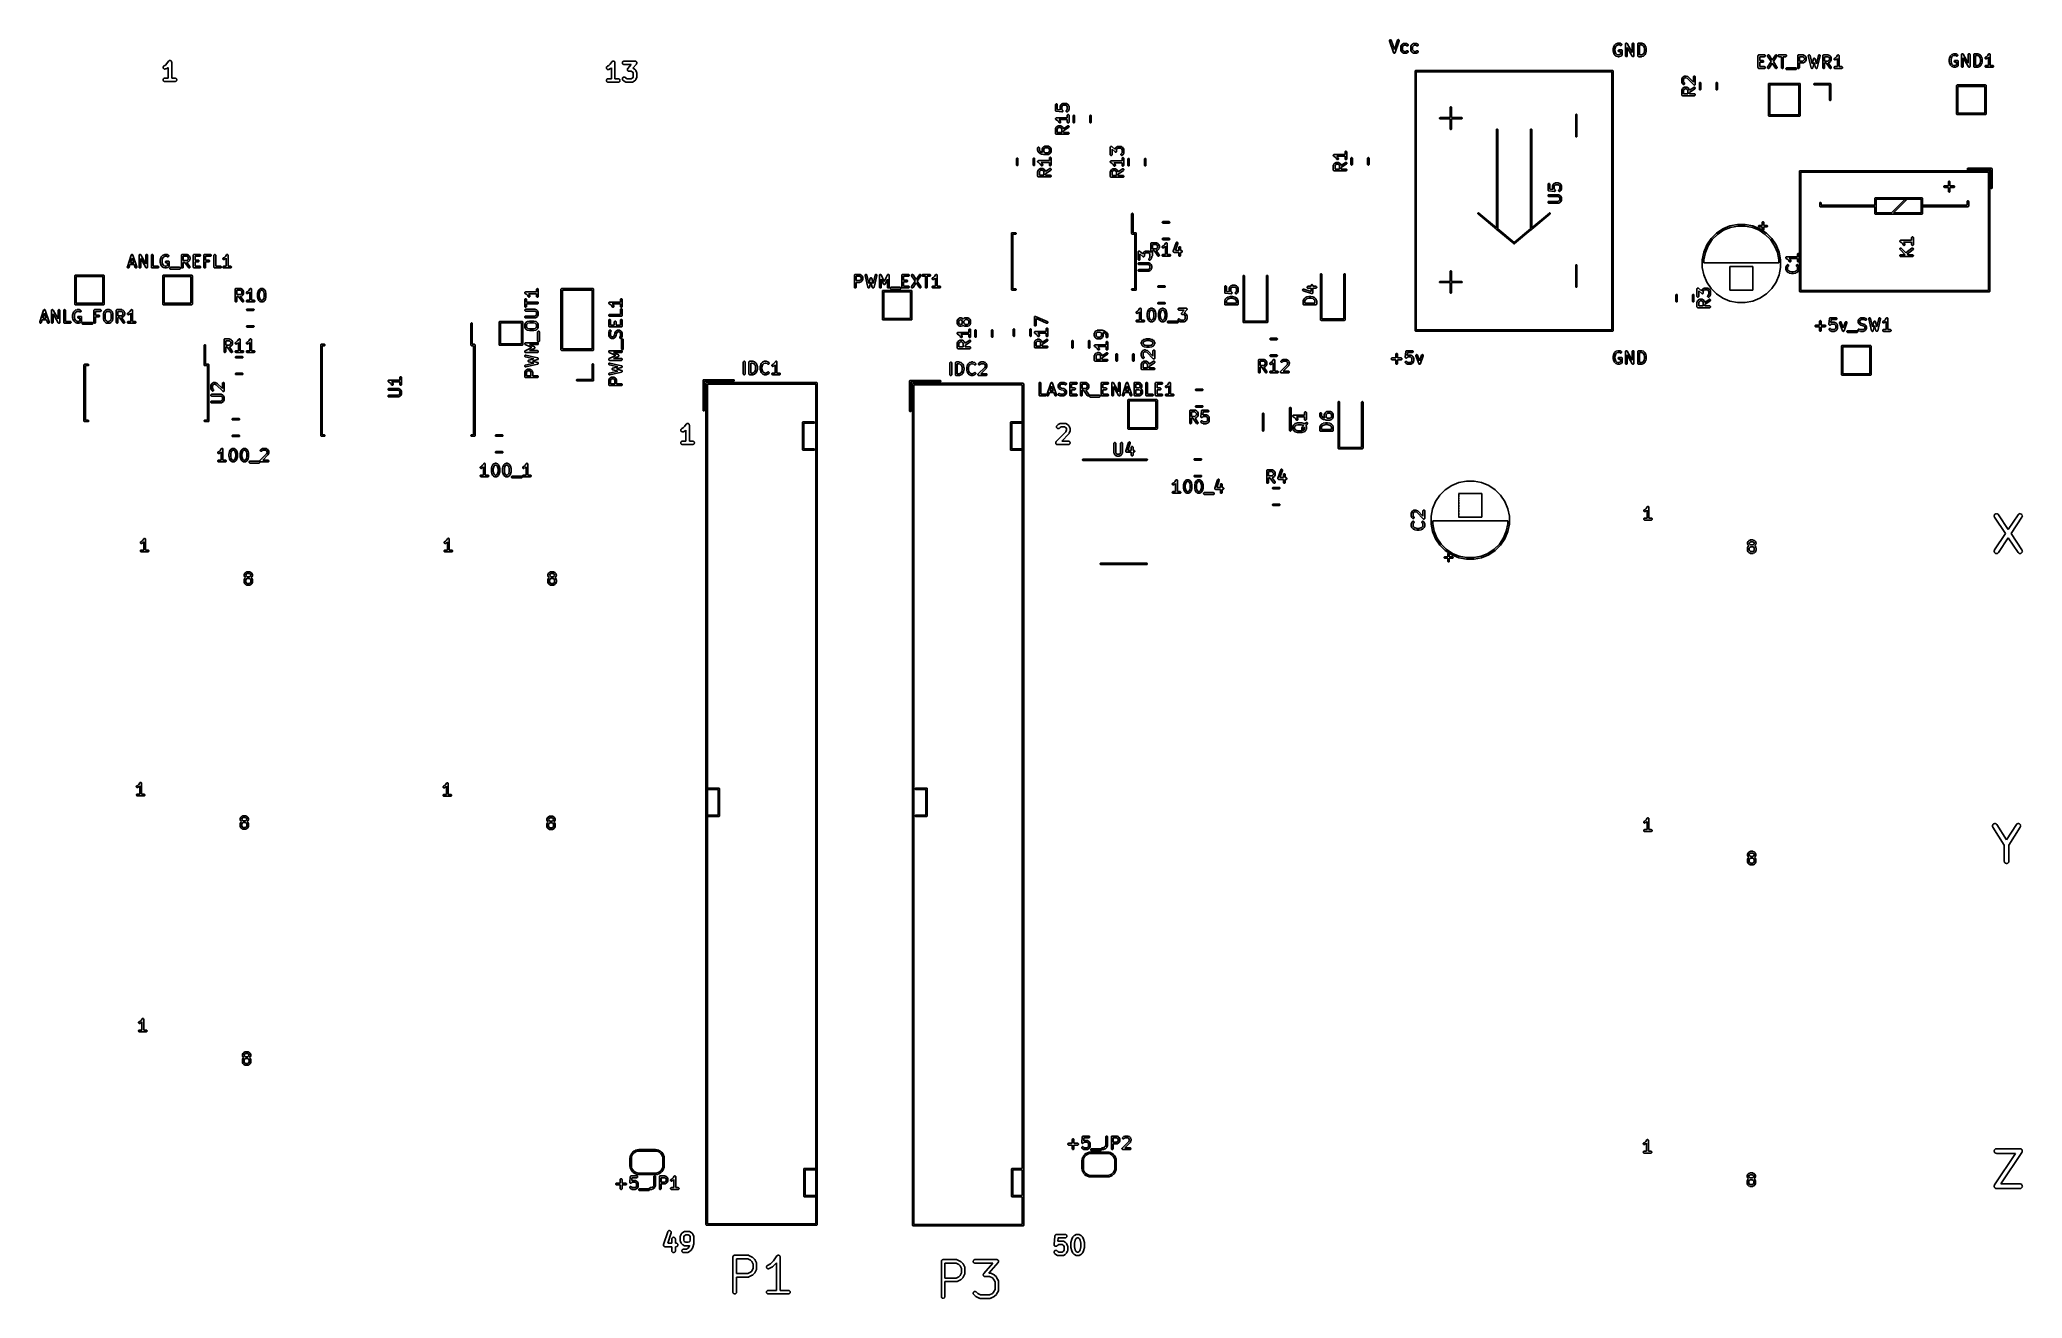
# Model space of a CAD drawing. Extents: x 2.32 to 8.97, y -5.76 to -1.53.
import ezdxf

# ---------------------------------------------------------------- set-up
doc = ezdxf.new("R2010")
doc.units = 0
doc.header["$MEASUREMENT"] = 0
doc.layers.add('BLACK', color=7, linetype='CONTINUOUS')

msp = doc.modelspace()

# ---------------------------------------------------------------- linework, layer by layer
at = {"layer": 'BLACK', "linetype": 'CONTINUOUS'}
for p, q in [((6.84426, -1.53725), (6.84437, -1.53668)), ((6.84427, -1.53783), (6.84426, -1.53725)), ((6.84439, -1.53839), (6.84427, -1.53783)), ((6.84437, -1.53668), (6.84458, -1.53615)), ((6.84441, -1.53843), (6.84439, -1.53839)), ((6.85753, -1.5778), (6.84441, -1.53843)), ((6.84458, -1.53615), (6.84489, -1.53566)), ((6.84489, -1.53566), (6.84529, -1.53525)), ((6.84529, -1.53525), (6.84576, -1.53492)), ((6.84576, -1.53492), (6.84629, -1.53469)), ((6.84629, -1.53469), (6.84686, -1.53456)), ((6.84686, -1.53456), (6.84743, -1.53455)), ((6.84743, -1.53455), (6.848, -1.53465)), ((6.848, -1.53465), (6.84854, -1.53486)), ((6.84854, -1.53486), (6.84902, -1.53517)), ((6.84902, -1.53517), (6.84944, -1.53556)), ((6.84944, -1.53556), (6.84977, -1.53604)), ((6.84977, -1.53604), (6.85001, -1.53656)), ((6.85001, -1.53656), (6.86033, -1.56753)), ((6.85761, -1.57799), (6.85753, -1.5778)), ((6.85768, -1.57818), (6.85761, -1.57799)), ((6.85773, -1.57825), (6.85768, -1.57818)), ((6.85776, -1.57833), (6.85773, -1.57825)), ((6.85788, -1.57849), (6.85776, -1.57833)), ((6.85799, -1.57867), (6.85788, -1.57849)), ((6.85805, -1.57873), (6.85799, -1.57867)), ((6.8581, -1.5788), (6.85805, -1.57873)), ((6.85824, -1.57894), (6.8581, -1.5788)), ((6.85838, -1.57909), (6.85824, -1.57894)), ((6.85845, -1.57914), (6.85838, -1.57909)), ((6.85851, -1.57919), (6.85845, -1.57914)), ((6.85869, -1.5793), (6.85851, -1.57919)), ((6.85885, -1.57942), (6.85869, -1.5793)), ((6.85893, -1.57946), (6.85885, -1.57942)), ((6.859, -1.5795), (6.85893, -1.57946)), ((6.85919, -1.57958), (6.859, -1.5795)), ((6.85938, -1.57966), (6.85919, -1.57958)), ((6.85946, -1.57968), (6.85938, -1.57966)), ((6.85954, -1.57971), (6.85946, -1.57968)), ((6.85974, -1.57975), (6.85954, -1.57971)), ((6.85994, -1.57979), (6.85974, -1.57975)), ((6.86002, -1.57979), (6.85994, -1.57979)), ((6.86011, -1.57981), (6.86002, -1.57979)), ((6.86031, -1.57981), (6.86011, -1.57981)), ((6.86051, -1.57981), (6.86031, -1.57981)), ((6.86033, -1.56753), (6.87065, -1.53656)), ((6.8606, -1.5798), (6.86051, -1.57981)), ((6.86068, -1.5798), (6.8606, -1.5798)), ((6.86088, -1.57975), (6.86068, -1.5798)), ((6.86108, -1.57972), (6.86088, -1.57975)), ((6.86116, -1.57969), (6.86108, -1.57972)), ((6.86124, -1.57967), (6.86116, -1.57969)), ((6.86143, -1.57959), (6.86124, -1.57967)), ((6.86162, -1.57952), (6.86143, -1.57959)), ((6.86169, -1.57948), (6.86162, -1.57952)), ((6.86177, -1.57944), (6.86169, -1.57948)), ((6.86194, -1.57933), (6.86177, -1.57944)), ((6.86211, -1.57922), (6.86194, -1.57933)), ((6.86218, -1.57916), (6.86211, -1.57922)), ((6.86225, -1.57911), (6.86218, -1.57916)), ((6.86239, -1.57897), (6.86225, -1.57911)), ((6.86254, -1.57883), (6.86239, -1.57897)), ((6.86259, -1.57876), (6.86254, -1.57883)), ((6.86265, -1.5787), (6.86259, -1.57876)), ((6.86276, -1.57853), (6.86265, -1.5787)), ((6.86288, -1.57836), (6.86276, -1.57853)), ((6.86291, -1.57828), (6.86288, -1.57836)), ((6.86296, -1.57821), (6.86291, -1.57828)), ((6.86303, -1.57802), (6.86296, -1.57821)), ((6.86312, -1.57784), (6.86303, -1.57802)), ((6.86313, -1.5778), (6.86312, -1.57784)), ((6.87625, -1.53843), (6.86313, -1.5778)), ((6.87065, -1.53656), (6.87067, -1.53652)), ((6.87067, -1.53652), (6.87091, -1.536)), ((6.87091, -1.536), (6.87125, -1.53553)), ((6.87125, -1.53553), (6.87167, -1.53514)), ((6.87167, -1.53514), (6.87216, -1.53484)), ((6.87216, -1.53484), (6.8727, -1.53464)), ((6.8727, -1.53464), (6.87327, -1.53455)), ((6.87327, -1.53455), (6.87385, -1.53457)), ((6.87385, -1.53457), (6.87441, -1.5347)), ((6.87441, -1.5347), (6.87493, -1.53494)), ((6.87493, -1.53494), (6.8754, -1.53527)), ((6.8754, -1.53527), (6.87579, -1.5357)), ((6.87579, -1.5357), (6.8761, -1.53618)), ((6.8761, -1.53618), (6.8763, -1.53672)), ((6.87638, -1.53787), (6.87625, -1.53843)), ((6.8763, -1.53672), (6.8764, -1.53729)), ((6.8764, -1.53729), (6.87638, -1.53787)), ((6.88175, -1.55808), (6.88176, -1.55799)), ((6.88175, -1.55812), (6.88175, -1.55808)), ((6.88175, -1.56937), (6.88175, -1.55812)), ((6.88176, -1.56945), (6.88175, -1.56937)), ((6.88175, -1.56954), (6.88176, -1.56945)), ((6.88179, -1.56974), (6.88175, -1.56954)), ((6.88176, -1.5579), (6.88179, -1.5577)), ((6.88176, -1.55799), (6.88176, -1.5579)), ((6.88179, -1.5577), (6.88181, -1.5575)), ((6.88181, -1.56994), (6.88179, -1.56974)), ((6.88181, -1.5575), (6.88184, -1.55742)), ((6.88183, -1.57002), (6.88181, -1.56994)), ((6.88184, -1.57011), (6.88183, -1.57002)), ((6.88184, -1.55742), (6.88185, -1.55734)), ((6.88191, -1.5703), (6.88184, -1.57011)), ((6.88185, -1.55734), (6.88193, -1.55715)), ((6.88197, -1.57049), (6.88191, -1.5703)), ((6.88193, -1.55715), (6.88199, -1.55695)), ((6.88201, -1.57057), (6.88197, -1.57049)), ((6.88199, -1.55695), (6.88203, -1.55688)), ((6.88204, -1.57065), (6.88201, -1.57057)), ((6.88203, -1.55688), (6.88206, -1.5568)), ((6.88206, -1.57069), (6.88204, -1.57065)), ((6.88206, -1.5568), (6.88394, -1.55305)), ((6.88394, -1.57444), (6.88206, -1.57069)), ((6.88394, -1.55305), (6.88395, -1.55301)), ((6.88402, -1.57458), (6.88394, -1.57444)), ((6.88395, -1.55301), (6.88404, -1.55287)), ((6.8841, -1.57472), (6.88402, -1.57458)), ((6.88404, -1.55287), (6.88412, -1.55273)), ((6.88418, -1.57482), (6.8841, -1.57472)), ((6.88412, -1.55273), (6.8842, -1.55263)), ((6.88424, -1.57492), (6.88418, -1.57482)), ((6.8842, -1.55263), (6.88427, -1.55253)), ((6.88436, -1.57504), (6.88424, -1.57492)), ((6.88427, -1.55253), (6.88438, -1.55241)), ((6.88446, -1.57517), (6.88436, -1.57504)), ((6.88438, -1.55241), (6.88449, -1.55228)), ((6.88449, -1.5752), (6.88446, -1.57517)), ((6.88449, -1.55228), (6.88636, -1.55041)), ((6.88636, -1.57708), (6.88449, -1.5752)), ((6.88636, -1.55041), (6.88639, -1.55038)), ((6.88649, -1.57718), (6.88636, -1.57708)), ((6.88639, -1.55038), (6.88652, -1.55027)), ((6.88661, -1.5773), (6.88649, -1.57718)), ((6.88652, -1.55027), (6.88664, -1.55016)), ((6.88671, -1.57737), (6.88661, -1.5773)), ((6.88664, -1.55016), (6.88675, -1.55009)), ((6.88681, -1.57744), (6.88671, -1.57737)), ((6.88675, -1.55009), (6.88684, -1.55002)), ((6.88695, -1.57752), (6.88681, -1.57744)), ((6.88684, -1.55002), (6.88699, -1.54994)), ((6.88709, -1.57761), (6.88695, -1.57752)), ((6.88699, -1.54994), (6.88713, -1.54985)), ((6.88713, -1.57763), (6.88709, -1.57761)), ((6.88713, -1.54985), (6.89088, -1.54798)), ((6.89088, -1.57951), (6.88713, -1.57763)), ((6.889, -1.55612), (6.88765, -1.55881)), ((6.88765, -1.55881), (6.88765, -1.56867)), ((6.88765, -1.56867), (6.889, -1.57137)), ((6.8902, -1.55492), (6.889, -1.55612)), ((6.889, -1.57137), (6.8902, -1.57256)), ((6.8929, -1.55357), (6.8902, -1.55492)), ((6.8902, -1.57256), (6.8929, -1.57391)), ((6.89088, -1.54798), (6.89092, -1.54796)), ((6.89096, -1.57954), (6.89088, -1.57951)), ((6.89092, -1.54796), (6.891, -1.54793)), ((6.89104, -1.57958), (6.89096, -1.57954)), ((6.891, -1.54793), (6.89108, -1.54789)), ((6.89123, -1.57964), (6.89104, -1.57958)), ((6.89108, -1.54789), (6.89127, -1.54783)), ((6.89142, -1.57971), (6.89123, -1.57964)), ((6.89127, -1.54783), (6.89146, -1.54776)), ((6.8915, -1.57973), (6.89142, -1.57971)), ((6.89146, -1.54776), (6.89154, -1.54775)), ((6.89159, -1.57975), (6.8915, -1.57973)), ((6.89154, -1.54775), (6.89163, -1.54772)), ((6.89179, -1.57978), (6.89159, -1.57975)), ((6.89163, -1.54772), (6.89183, -1.5477)), ((6.89199, -1.57981), (6.89179, -1.57978)), ((6.89183, -1.5477), (6.89203, -1.54767)), ((6.89207, -1.57981), (6.89199, -1.57981)), ((6.89203, -1.54767), (6.89211, -1.54767)), ((6.89216, -1.57982), (6.89207, -1.57981)), ((6.89211, -1.54767), (6.8922, -1.54767)), ((6.8922, -1.57982), (6.89216, -1.57982)), ((6.8922, -1.54767), (6.8997, -1.54767)), ((6.8997, -1.57982), (6.8922, -1.57982)), ((6.899, -1.55357), (6.8929, -1.55357)), ((6.8929, -1.57391), (6.899, -1.57391)), ((6.90213, -1.55513), (6.899, -1.55357)), ((6.899, -1.57391), (6.90213, -1.57235)), ((6.8997, -1.54767), (6.89974, -1.54767)), ((6.89979, -1.57981), (6.8997, -1.57982)), ((6.89974, -1.54767), (6.89983, -1.54768)), ((6.89987, -1.57981), (6.89979, -1.57981)), ((6.89983, -1.54768), (6.89991, -1.54767)), ((6.90007, -1.57978), (6.89987, -1.57981)), ((6.89991, -1.54767), (6.90011, -1.54771)), ((6.90027, -1.57976), (6.90007, -1.57978)), ((6.90011, -1.54771), (6.90031, -1.54773)), ((6.90036, -1.57974), (6.90027, -1.57976)), ((6.90031, -1.54773), (6.9004, -1.54776)), ((6.90044, -1.57972), (6.90036, -1.57974)), ((6.9004, -1.54776), (6.90048, -1.54777)), ((6.90063, -1.57965), (6.90044, -1.57972)), ((6.90048, -1.54777), (6.90067, -1.54784)), ((6.90083, -1.5796), (6.90063, -1.57965)), ((6.90067, -1.54784), (6.90086, -1.5479)), ((6.9009, -1.57955), (6.90083, -1.5796)), ((6.90086, -1.5479), (6.90094, -1.54795)), ((6.90098, -1.57952), (6.9009, -1.57955)), ((6.90094, -1.54795), (6.90102, -1.54798)), ((6.90102, -1.57951), (6.90098, -1.57952)), ((6.90102, -1.54798), (6.90477, -1.54985)), ((6.90477, -1.57763), (6.90102, -1.57951)), ((6.90267, -1.55534), (6.90213, -1.55513)), ((6.90213, -1.57235), (6.90217, -1.57233)), ((6.90217, -1.57233), (6.90271, -1.57213)), ((6.90324, -1.55544), (6.90267, -1.55534)), ((6.90271, -1.57213), (6.90328, -1.57204)), ((6.90381, -1.55542), (6.90324, -1.55544)), ((6.90328, -1.57204), (6.90385, -1.57207)), ((6.90437, -1.5553), (6.90381, -1.55542)), ((6.90385, -1.57207), (6.90441, -1.5722)), ((6.9049, -1.55506), (6.90437, -1.5553)), ((6.90441, -1.5722), (6.90494, -1.57244)), ((6.90477, -1.54985), (6.90481, -1.54987)), ((6.90526, -1.57732), (6.90477, -1.57763)), ((6.90481, -1.54987), (6.90529, -1.55018)), ((6.90537, -1.55473), (6.9049, -1.55506)), ((6.90494, -1.57244), (6.9054, -1.57278)), ((6.90568, -1.57693), (6.90526, -1.57732)), ((6.90529, -1.55018), (6.9057, -1.55059)), ((6.90577, -1.55432), (6.90537, -1.55473)), ((6.9054, -1.57278), (6.9058, -1.5732)), ((6.90601, -1.57646), (6.90568, -1.57693)), ((6.9057, -1.55059), (6.90603, -1.55106)), ((6.90608, -1.55383), (6.90577, -1.55432)), ((6.9058, -1.5732), (6.9061, -1.57369)), ((6.90625, -1.57593), (6.90601, -1.57646)), ((6.90603, -1.55106), (6.90626, -1.55159)), ((6.90629, -1.5533), (6.90608, -1.55383)), ((6.9061, -1.57369), (6.9063, -1.57423)), ((6.90638, -1.57537), (6.90625, -1.57593)), ((6.90626, -1.55159), (6.90638, -1.55215)), ((6.90639, -1.55273), (6.90629, -1.5533)), ((6.9063, -1.57423), (6.9064, -1.5748)), ((6.90638, -1.55215), (6.90639, -1.55273)), ((6.9064, -1.5748), (6.90638, -1.57537)), ((6.91549, -1.55812), (6.9155, -1.55808)), ((6.91549, -1.56937), (6.91549, -1.55812)), ((6.9155, -1.56945), (6.91549, -1.56937)), ((6.9155, -1.5579), (6.91554, -1.5577)), ((6.9155, -1.55799), (6.9155, -1.5579)), ((6.9155, -1.55808), (6.9155, -1.55799)), ((6.9155, -1.56954), (6.9155, -1.56945)), ((6.91553, -1.56974), (6.9155, -1.56954)), ((6.91555, -1.56994), (6.91553, -1.56974)), ((6.91554, -1.5577), (6.91556, -1.5575)), ((6.91558, -1.57002), (6.91555, -1.56994)), ((6.91556, -1.5575), (6.91559, -1.55742)), ((6.91559, -1.57011), (6.91558, -1.57002)), ((6.91559, -1.55742), (6.9156, -1.55734)), ((6.91566, -1.5703), (6.91559, -1.57011)), ((6.9156, -1.55734), (6.91567, -1.55715)), ((6.91572, -1.57049), (6.91566, -1.5703)), ((6.91567, -1.55715), (6.91573, -1.55695)), ((6.91576, -1.57057), (6.91572, -1.57049)), ((6.91573, -1.55695), (6.91578, -1.55688)), ((6.91579, -1.57065), (6.91576, -1.57057)), ((6.91578, -1.55688), (6.91581, -1.5568)), ((6.91581, -1.57069), (6.91579, -1.57065)), ((6.91581, -1.5568), (6.91768, -1.55305)), ((6.91768, -1.57444), (6.91581, -1.57069)), ((6.91768, -1.55305), (6.9177, -1.55301)), ((6.91777, -1.57458), (6.91768, -1.57444)), ((6.9177, -1.55301), (6.91779, -1.55287)), ((6.91785, -1.57472), (6.91777, -1.57458)), ((6.91779, -1.55287), (6.91787, -1.55273)), ((6.91792, -1.57482), (6.91785, -1.57472)), ((6.91787, -1.55273), (6.91795, -1.55263)), ((6.91799, -1.57492), (6.91792, -1.57482)), ((6.91795, -1.55263), (6.91801, -1.55253)), ((6.9181, -1.57504), (6.91799, -1.57492)), ((6.91801, -1.55253), (6.91813, -1.55241)), ((6.91821, -1.57517), (6.9181, -1.57504)), ((6.91813, -1.55241), (6.91823, -1.55228)), ((6.91823, -1.5752), (6.91821, -1.57517)), ((6.91823, -1.55228), (6.92011, -1.55041)), ((6.92011, -1.57708), (6.91823, -1.5752)), ((6.92011, -1.55041), (6.92014, -1.55038)), ((6.92024, -1.57718), (6.92011, -1.57708)), ((6.92014, -1.55038), (6.92027, -1.55027)), ((6.92036, -1.5773), (6.92024, -1.57718)), ((6.92027, -1.55027), (6.92039, -1.55016)), ((6.92046, -1.57737), (6.92036, -1.5773)), ((6.92039, -1.55016), (6.92049, -1.55009)), ((6.92055, -1.57744), (6.92046, -1.57737)), ((6.92049, -1.55009), (6.92059, -1.55002)), ((6.9207, -1.57752), (6.92055, -1.57744)), ((6.92059, -1.55002), (6.92074, -1.54994)), ((6.92084, -1.57761), (6.9207, -1.57752)), ((6.92074, -1.54994), (6.92088, -1.54985)), ((6.92088, -1.57763), (6.92084, -1.57761)), ((6.92088, -1.54985), (6.92463, -1.54798)), ((6.92463, -1.57951), (6.92088, -1.57763)), ((6.92275, -1.55612), (6.9214, -1.55881)), ((6.9214, -1.55881), (6.9214, -1.56867)), ((6.9214, -1.56867), (6.92275, -1.57137)), ((6.92395, -1.55492), (6.92275, -1.55612)), ((6.92275, -1.57137), (6.92395, -1.57256)), ((6.92664, -1.55357), (6.92395, -1.55492)), ((6.92395, -1.57256), (6.92664, -1.57391)), ((6.92463, -1.54798), (6.92466, -1.54796)), ((6.92471, -1.57954), (6.92463, -1.57951)), ((6.92466, -1.54796), (6.92474, -1.54793)), ((6.92478, -1.57958), (6.92471, -1.57954)), ((6.92474, -1.54793), (6.92482, -1.54789)), ((6.92498, -1.57964), (6.92478, -1.57958)), ((6.92482, -1.54789), (6.92501, -1.54783)), ((6.92516, -1.57971), (6.92498, -1.57964)), ((6.92501, -1.54783), (6.9252, -1.54776)), ((6.92525, -1.57973), (6.92516, -1.57971)), ((6.9252, -1.54776), (6.92529, -1.54775)), ((6.92533, -1.57975), (6.92525, -1.57973)), ((6.92529, -1.54775), (6.92537, -1.54772)), ((6.92553, -1.57978), (6.92533, -1.57975)), ((6.92537, -1.54772), (6.92557, -1.5477)), ((6.92573, -1.57981), (6.92553, -1.57978)), ((6.92557, -1.5477), (6.92577, -1.54767)), ((6.92582, -1.57981), (6.92573, -1.57981)), ((6.92577, -1.54767), (6.92586, -1.54767)), ((6.92591, -1.57982), (6.92582, -1.57981)), ((6.92586, -1.54767), (6.92595, -1.54767)), ((6.92595, -1.57982), (6.92591, -1.57982)), ((6.92595, -1.54767), (6.93345, -1.54767)), ((6.93345, -1.57982), (6.92595, -1.57982)), ((6.93275, -1.55357), (6.92664, -1.55357)), ((6.92664, -1.57391), (6.93275, -1.57391)), ((6.93587, -1.55513), (6.93275, -1.55357)), ((6.93275, -1.57391), (6.93587, -1.57235)), ((6.93345, -1.54767), (6.93349, -1.54767)), ((6.93353, -1.57981), (6.93345, -1.57982)), ((6.93349, -1.54767), (6.93357, -1.54768)), ((6.93362, -1.57981), (6.93353, -1.57981)), ((6.93357, -1.54768), (6.93366, -1.54767)), ((6.93382, -1.57978), (6.93362, -1.57981)), ((6.93366, -1.54767), (6.93386, -1.54771)), ((6.93402, -1.57976), (6.93382, -1.57978)), ((6.93386, -1.54771), (6.93406, -1.54773)), ((6.9341, -1.57974), (6.93402, -1.57976)), ((6.93406, -1.54773), (6.93414, -1.54776)), ((6.93419, -1.57972), (6.9341, -1.57974)), ((6.93414, -1.54776), (6.93423, -1.54777)), ((6.93438, -1.57965), (6.93419, -1.57972)), ((6.93423, -1.54777), (6.93442, -1.54784)), ((6.93457, -1.5796), (6.93438, -1.57965)), ((6.93442, -1.54784), (6.93461, -1.5479)), ((6.93465, -1.57955), (6.93457, -1.5796)), ((6.93461, -1.5479), (6.93469, -1.54795)), ((6.93473, -1.57952), (6.93465, -1.57955)), ((6.93469, -1.54795), (6.93477, -1.54798)), ((6.93477, -1.57951), (6.93473, -1.57952)), ((6.93477, -1.54798), (6.93852, -1.54985)), ((6.93852, -1.57763), (6.93477, -1.57951)), ((6.93641, -1.55534), (6.93587, -1.55513)), ((6.93587, -1.57235), (6.93591, -1.57233)), ((6.93591, -1.57233), (6.93645, -1.57213)), ((6.93698, -1.55544), (6.93641, -1.55534)), ((6.93645, -1.57213), (6.93702, -1.57204)), ((6.93756, -1.55542), (6.93698, -1.55544)), ((6.93702, -1.57204), (6.9376, -1.57207)), ((6.93812, -1.5553), (6.93756, -1.55542)), ((6.9376, -1.57207), (6.93816, -1.5722)), ((6.93865, -1.55506), (6.93812, -1.5553)), ((6.93816, -1.5722), (6.93868, -1.57244)), ((6.93852, -1.54985), (6.93855, -1.54987)), ((6.939, -1.57732), (6.93852, -1.57763)), ((6.93855, -1.54987), (6.93904, -1.55018)), ((6.93912, -1.55473), (6.93865, -1.55506)), ((6.93868, -1.57244), (6.93915, -1.57278)), ((6.93942, -1.57693), (6.939, -1.57732)), ((6.93904, -1.55018), (6.93945, -1.55059)), ((6.93952, -1.55432), (6.93912, -1.55473)), ((6.93915, -1.57278), (6.93954, -1.5732)), ((6.93976, -1.57646), (6.93942, -1.57693)), ((6.93945, -1.55059), (6.93978, -1.55106)), ((6.93983, -1.55383), (6.93952, -1.55432)), ((6.93954, -1.5732), (6.93985, -1.57369)), ((6.93999, -1.57593), (6.93976, -1.57646)), ((6.93978, -1.55106), (6.94001, -1.55159)), ((6.94004, -1.5533), (6.93983, -1.55383)), ((6.93985, -1.57369), (6.94005, -1.57423)), ((6.94012, -1.57537), (6.93999, -1.57593)), ((6.94001, -1.55159), (6.94013, -1.55215)), ((6.94014, -1.55273), (6.94004, -1.5533)), ((6.94005, -1.57423), (6.94014, -1.5748)), ((6.94014, -1.5748), (6.94012, -1.57537)), ((6.94013, -1.55215), (6.94014, -1.55273)), ((7.59416, -1.56603), (7.5942, -1.5658)), ((7.59417, -1.56609), (7.59416, -1.56603)), ((7.59416, -1.56614), (7.59417, -1.56609)), ((7.59416, -1.56618), (7.59416, -1.56614)), ((7.59416, -1.5718), (7.59416, -1.56618)), ((7.59417, -1.57186), (7.59416, -1.5718)), ((7.59416, -1.57191), (7.59417, -1.57186)), ((7.59419, -1.57214), (7.59416, -1.57191)), ((7.59422, -1.57238), (7.59419, -1.57214)), ((7.5942, -1.5658), (7.59422, -1.56557)), ((7.59422, -1.56557), (7.59424, -1.56552)), ((7.59423, -1.57243), (7.59422, -1.57238)), ((7.59424, -1.57248), (7.59423, -1.57243)), ((7.59424, -1.56552), (7.59425, -1.56546)), ((7.59425, -1.57252), (7.59424, -1.57248)), ((7.59425, -1.56546), (7.59612, -1.55796)), ((7.59612, -1.58002), (7.59425, -1.57252)), ((7.59612, -1.55796), (7.59613, -1.55792)), ((7.59613, -1.58003), (7.59612, -1.58002)), ((7.59613, -1.55792), (7.59614, -1.55791)), ((7.59613, -1.58005), (7.59613, -1.58003)), ((7.59622, -1.5803), (7.59613, -1.58005)), ((7.59614, -1.5579), (7.59624, -1.55764)), ((7.59614, -1.55791), (7.59614, -1.5579)), ((7.59632, -1.58056), (7.59622, -1.5803)), ((7.59624, -1.55764), (7.59633, -1.55738)), ((7.59632, -1.58057), (7.59632, -1.58056)), ((7.59633, -1.58059), (7.59632, -1.58057)), ((7.59633, -1.55738), (7.59634, -1.55737)), ((7.59635, -1.58062), (7.59633, -1.58059)), ((7.59634, -1.55737), (7.59635, -1.55736)), ((7.59635, -1.55736), (7.59822, -1.55361)), ((7.59822, -1.58437), (7.59635, -1.58062)), ((7.59822, -1.55361), (7.59824, -1.55357)), ((7.59831, -1.58451), (7.59822, -1.58437)), ((7.59824, -1.55357), (7.59833, -1.55343)), ((7.59839, -1.58466), (7.59831, -1.58451)), ((7.59833, -1.55343), (7.59841, -1.55329)), ((7.59846, -1.58476), (7.59839, -1.58466)), ((7.59841, -1.55329), (7.59849, -1.55319)), ((7.59853, -1.58486), (7.59846, -1.58476)), ((7.59849, -1.55319), (7.59855, -1.55309)), ((7.59864, -1.58498), (7.59853, -1.58486)), ((7.59855, -1.55309), (7.59867, -1.55297)), ((7.59875, -1.58511), (7.59864, -1.58498)), ((7.59867, -1.55297), (7.59877, -1.55284)), ((7.59877, -1.58514), (7.59875, -1.58511)), ((7.59877, -1.55284), (7.60252, -1.54909)), ((7.60252, -1.58889), (7.59877, -1.58514)), ((7.60177, -1.55971), (7.60007, -1.56654)), ((7.60007, -1.56654), (7.60007, -1.57144)), ((7.60007, -1.57144), (7.60177, -1.57827)), ((7.60329, -1.55668), (7.60177, -1.55971)), ((7.60177, -1.57827), (7.60329, -1.5813)), ((7.60252, -1.54909), (7.60255, -1.54906)), ((7.60259, -1.58894), (7.60252, -1.58889)), ((7.60255, -1.54906), (7.60262, -1.54901)), ((7.60265, -1.58901), (7.60259, -1.58894)), ((7.60262, -1.54901), (7.60268, -1.54895)), ((7.60281, -1.58913), (7.60265, -1.58901)), ((7.60268, -1.54895), (7.60285, -1.54883)), ((7.60297, -1.58926), (7.60281, -1.58913)), ((7.60285, -1.54883), (7.603, -1.5487)), ((7.60305, -1.5893), (7.60297, -1.58926)), ((7.603, -1.5487), (7.60308, -1.54866)), ((7.60312, -1.58935), (7.60305, -1.5893)), ((7.60308, -1.54866), (7.60315, -1.54861)), ((7.6033, -1.58943), (7.60312, -1.58935)), ((7.60315, -1.54861), (7.60334, -1.54853)), ((7.60621, -1.55376), (7.60329, -1.55668)), ((7.60329, -1.5813), (7.60621, -1.58422)), ((7.60348, -1.58953), (7.6033, -1.58943)), ((7.60334, -1.54853), (7.60352, -1.54844)), ((7.60356, -1.58955), (7.60348, -1.58953)), ((7.60352, -1.54844), (7.6036, -1.54842)), ((7.60364, -1.58959), (7.60356, -1.58955)), ((7.6036, -1.54842), (7.60368, -1.54838)), ((7.60368, -1.5896), (7.60364, -1.58959)), ((7.60368, -1.54838), (7.6093, -1.54651)), ((7.6093, -1.59148), (7.60368, -1.5896)), ((7.61072, -1.55226), (7.60621, -1.55376)), ((7.60621, -1.58422), (7.61072, -1.58572)), ((7.6093, -1.54651), (7.60934, -1.54649)), ((7.60946, -1.59151), (7.6093, -1.59148)), ((7.60934, -1.54649), (7.6095, -1.54646)), ((7.60962, -1.59156), (7.60946, -1.59151)), ((7.6095, -1.54646), (7.60966, -1.54641)), ((7.60974, -1.59158), (7.60962, -1.59156)), ((7.60966, -1.54641), (7.60979, -1.5464)), ((7.60986, -1.59161), (7.60974, -1.59158)), ((7.60979, -1.5464), (7.60991, -1.54637)), ((7.61003, -1.59161), (7.60986, -1.59161)), ((7.60991, -1.54637), (7.61007, -1.54637)), ((7.6102, -1.59163), (7.61003, -1.59161)), ((7.61007, -1.54637), (7.61024, -1.54635)), ((7.61024, -1.59163), (7.6102, -1.59163)), ((7.61024, -1.54635), (7.61586, -1.54635)), ((7.61399, -1.59163), (7.61024, -1.59163)), ((7.61516, -1.55226), (7.61072, -1.55226)), ((7.61072, -1.58572), (7.61351, -1.58572)), ((7.61103, -1.57178), (7.61109, -1.57121)), ((7.61109, -1.57236), (7.61103, -1.57178)), ((7.61109, -1.57121), (7.61126, -1.57066)), ((7.61125, -1.57291), (7.61109, -1.57236)), ((7.61151, -1.57342), (7.61125, -1.57291)), ((7.61126, -1.57066), (7.61154, -1.57015)), ((7.61188, -1.57387), (7.61151, -1.57342)), ((7.61154, -1.57015), (7.61191, -1.56971)), ((7.61232, -1.57424), (7.61188, -1.57387)), ((7.61191, -1.56971), (7.61235, -1.56934)), ((7.61282, -1.57452), (7.61232, -1.57424)), ((7.61235, -1.56934), (7.61286, -1.56907)), ((7.61337, -1.57469), (7.61282, -1.57452)), ((7.61286, -1.56907), (7.61341, -1.56891)), ((7.61394, -1.57476), (7.61337, -1.57469)), ((7.61341, -1.56891), (7.61399, -1.56885)), ((7.61351, -1.58572), (7.61801, -1.58422)), ((7.61399, -1.57476), (7.61394, -1.57476)), ((7.61399, -1.56885), (7.62148, -1.56885)), ((7.61853, -1.57476), (7.61399, -1.57476)), ((7.61415, -1.59161), (7.61399, -1.59163)), ((7.61432, -1.59161), (7.61415, -1.59161)), ((7.61444, -1.59158), (7.61432, -1.59161)), ((7.61456, -1.59157), (7.61444, -1.59158)), ((7.61472, -1.59152), (7.61456, -1.59157)), ((7.61488, -1.59149), (7.61472, -1.59152)), ((7.61492, -1.59148), (7.61488, -1.59149)), ((7.62054, -1.5896), (7.61492, -1.59148)), ((7.61829, -1.55382), (7.61516, -1.55226)), ((7.61586, -1.54635), (7.6159, -1.54635)), ((7.6159, -1.54635), (7.61599, -1.54636)), ((7.61599, -1.54636), (7.61607, -1.54636)), ((7.61607, -1.54636), (7.61627, -1.5464)), ((7.61627, -1.5464), (7.61647, -1.54642)), ((7.61647, -1.54642), (7.61656, -1.54644)), ((7.61656, -1.54644), (7.61664, -1.54646)), ((7.61664, -1.54646), (7.61683, -1.54653)), ((7.61683, -1.54653), (7.61702, -1.54659)), ((7.61702, -1.54659), (7.6171, -1.54663)), ((7.6171, -1.54663), (7.61718, -1.54667)), ((7.61718, -1.54667), (7.62093, -1.54854)), ((7.61801, -1.58422), (7.61853, -1.5837)), ((7.61883, -1.55403), (7.61829, -1.55382)), ((7.61853, -1.5837), (7.61853, -1.57476)), ((7.6194, -1.55413), (7.61883, -1.55403)), ((7.61997, -1.55411), (7.6194, -1.55413)), ((7.62053, -1.55399), (7.61997, -1.55411)), ((7.62106, -1.55375), (7.62053, -1.55399)), ((7.62062, -1.58957), (7.62054, -1.5896)), ((7.62071, -1.58954), (7.62062, -1.58957)), ((7.62089, -1.58945), (7.62071, -1.58954)), ((7.62107, -1.58937), (7.62089, -1.58945)), ((7.62093, -1.54854), (7.62097, -1.54856)), ((7.62097, -1.54856), (7.62145, -1.54887)), ((7.62153, -1.55342), (7.62106, -1.55375)), ((7.62114, -1.58932), (7.62107, -1.58937)), ((7.62122, -1.58928), (7.62114, -1.58932)), ((7.62138, -1.58915), (7.62122, -1.58928)), ((7.62154, -1.58904), (7.62138, -1.58915)), ((7.62145, -1.54887), (7.62186, -1.54927)), ((7.62148, -1.56885), (7.6215, -1.56885)), ((7.6215, -1.56885), (7.62151, -1.56885)), ((7.62151, -1.56885), (7.62151, -1.56885)), ((7.62151, -1.56885), (7.62153, -1.56885)), ((7.62193, -1.55301), (7.62153, -1.55342)), ((7.62153, -1.56885), (7.6218, -1.56888)), ((7.6216, -1.58897), (7.62154, -1.58904)), ((7.62167, -1.58892), (7.6216, -1.58897)), ((7.6217, -1.58889), (7.62167, -1.58892)), ((7.62357, -1.58701), (7.6217, -1.58889)), ((7.6218, -1.56888), (7.62208, -1.56891)), ((7.62186, -1.54927), (7.62219, -1.54975)), ((7.62224, -1.55252), (7.62193, -1.55301)), ((7.62208, -1.56891), (7.62209, -1.56891)), ((7.62209, -1.56891), (7.6221, -1.56892)), ((7.6221, -1.56892), (7.62236, -1.569)), ((7.62219, -1.54975), (7.62242, -1.55028)), ((7.62245, -1.55198), (7.62224, -1.55252)), ((7.62236, -1.569), (7.62263, -1.56908)), ((7.62242, -1.55028), (7.62254, -1.55084)), ((7.62255, -1.55142), (7.62245, -1.55198)), ((7.62254, -1.55084), (7.62255, -1.55142)), ((7.62263, -1.56908), (7.62264, -1.56909)), ((7.62264, -1.56909), (7.62265, -1.56909)), ((7.62265, -1.56909), (7.62289, -1.56922)), ((7.62289, -1.56922), (7.62314, -1.56936)), ((7.62314, -1.56936), (7.62314, -1.56936)), ((7.62314, -1.56936), (7.62315, -1.56937)), ((7.62315, -1.56937), (7.62337, -1.56955)), ((7.62337, -1.56955), (7.62358, -1.56972)), ((7.62375, -1.5868), (7.62357, -1.58701)), ((7.62358, -1.56972), (7.62359, -1.56973)), ((7.62359, -1.56973), (7.62359, -1.56974)), ((7.62359, -1.56974), (7.62377, -1.56995)), ((7.62392, -1.5866), (7.62375, -1.5868)), ((7.62377, -1.56995), (7.62394, -1.57017)), ((7.62393, -1.58658), (7.62392, -1.5866)), ((7.62394, -1.58657), (7.62393, -1.58658)), ((7.62394, -1.57017), (7.62395, -1.57018)), ((7.62407, -1.58633), (7.62394, -1.58657)), ((7.62395, -1.57018), (7.62396, -1.57019)), ((7.62396, -1.57019), (7.62408, -1.57043)), ((7.6242, -1.58609), (7.62407, -1.58633)), ((7.62408, -1.57043), (7.62421, -1.57068)), ((7.62421, -1.58606), (7.6242, -1.58608)), ((7.6242, -1.58608), (7.6242, -1.58609)), ((7.62421, -1.57068), (7.62422, -1.57069)), ((7.62429, -1.5858), (7.62421, -1.58606)), ((7.62422, -1.57069), (7.62422, -1.5707)), ((7.62422, -1.5707), (7.6243, -1.57096)), ((7.62437, -1.58554), (7.62429, -1.5858)), ((7.6243, -1.57096), (7.62438, -1.57123)), ((7.62438, -1.58551), (7.62437, -1.58553)), ((7.62437, -1.58553), (7.62437, -1.58554)), ((7.62438, -1.57123), (7.62438, -1.57124)), ((7.62438, -1.57124), (7.62439, -1.57125)), ((7.62441, -1.58524), (7.62438, -1.58551)), ((7.62439, -1.57125), (7.62441, -1.57153)), ((7.62441, -1.57153), (7.62444, -1.5718)), ((7.62444, -1.58497), (7.62441, -1.58524)), ((7.62444, -1.5718), (7.62444, -1.58493)), ((7.62444, -1.58493), (7.62444, -1.58494)), ((7.62444, -1.58494), (7.62444, -1.58494)), ((7.62444, -1.58494), (7.62444, -1.58494)), ((7.62444, -1.58494), (7.62444, -1.58497)), ((7.6354, -1.54931), (7.63541, -1.54927)), ((7.6354, -1.58868), (7.6354, -1.54931)), ((7.63546, -1.58925), (7.6354, -1.58868)), ((7.63541, -1.54907), (7.63545, -1.54888)), ((7.63542, -1.54917), (7.63541, -1.54907)), ((7.63541, -1.54927), (7.63542, -1.54917)), ((7.63545, -1.54888), (7.63547, -1.54869)), ((7.63563, -1.5898), (7.63546, -1.58925)), ((7.63547, -1.54869), (7.6355, -1.5486)), ((7.6355, -1.5486), (7.63552, -1.5485)), ((7.63552, -1.5485), (7.63559, -1.54832)), ((7.63559, -1.54832), (7.63564, -1.54814)), ((7.6359, -1.59031), (7.63563, -1.5898)), ((7.63564, -1.54814), (7.63569, -1.54806)), ((7.63569, -1.54806), (7.63573, -1.54796)), ((7.63573, -1.54796), (7.63583, -1.5478)), ((7.63583, -1.5478), (7.63592, -1.54764)), ((7.63626, -1.59076), (7.6359, -1.59031)), ((7.63592, -1.54764), (7.63599, -1.54756)), ((7.63599, -1.54756), (7.63604, -1.54748)), ((7.63604, -1.54748), (7.63617, -1.54734)), ((7.63617, -1.54734), (7.63629, -1.5472)), ((7.63671, -1.59112), (7.63626, -1.59076)), ((7.63629, -1.5472), (7.63637, -1.54713)), ((7.63637, -1.54713), (7.63644, -1.54706)), ((7.63644, -1.54706), (7.63659, -1.54695)), ((7.63659, -1.54695), (7.63674, -1.54684)), ((7.63721, -1.5914), (7.63671, -1.59112)), ((7.63674, -1.54684), (7.63683, -1.54679)), ((7.63683, -1.54679), (7.63691, -1.54673)), ((7.63691, -1.54673), (7.63708, -1.54666)), ((7.63708, -1.54666), (7.63725, -1.54657)), ((7.63776, -1.59157), (7.63721, -1.5914)), ((7.63725, -1.54657), (7.63735, -1.54654)), ((7.63735, -1.54654), (7.63744, -1.5465)), ((7.63744, -1.5465), (7.63762, -1.54646)), ((7.63762, -1.54646), (7.6378, -1.54641)), ((7.63834, -1.59163), (7.63776, -1.59157)), ((7.6378, -1.54641), (7.6379, -1.5464)), ((7.6379, -1.5464), (7.638, -1.54638)), ((7.638, -1.54638), (7.63819, -1.54637)), ((7.63819, -1.54637), (7.63838, -1.54635)), ((7.63891, -1.59158), (7.63834, -1.59163)), ((7.63838, -1.54635), (7.63848, -1.54636)), ((7.63848, -1.54636), (7.63858, -1.54636)), ((7.63858, -1.54636), (7.63876, -1.54639)), ((7.63876, -1.54639), (7.63895, -1.54641)), ((7.63946, -1.59141), (7.63891, -1.59158)), ((7.63895, -1.54641), (7.63905, -1.54644)), ((7.63905, -1.54644), (7.63914, -1.54646)), ((7.63914, -1.54646), (7.63932, -1.54653)), ((7.63932, -1.54653), (7.6395, -1.54658)), ((7.63997, -1.59115), (7.63946, -1.59141)), ((7.6395, -1.54658), (7.63959, -1.54663)), ((7.63959, -1.54663), (7.63968, -1.54667)), ((7.63968, -1.54667), (7.63984, -1.54677)), ((7.63984, -1.54677), (7.64001, -1.54686)), ((7.64042, -1.59079), (7.63997, -1.59115)), ((7.64001, -1.54686), (7.64009, -1.54692)), ((7.64009, -1.54692), (7.64017, -1.54697)), ((7.64017, -1.54697), (7.64031, -1.54711)), ((7.64031, -1.54711), (7.64045, -1.54723)), ((7.64079, -1.59034), (7.64042, -1.59079)), ((7.64045, -1.54723), (7.64052, -1.5473)), ((7.64052, -1.5473), (7.64059, -1.54737)), ((7.64059, -1.54737), (7.6407, -1.54753)), ((7.6407, -1.54753), (7.64082, -1.54767)), ((7.64107, -1.58984), (7.64079, -1.59034)), ((7.64082, -1.54767), (7.64086, -1.54776)), ((7.64086, -1.54776), (7.64092, -1.54784)), ((7.64092, -1.54784), (7.6579, -1.57756)), ((7.64125, -1.58929), (7.64107, -1.58984)), ((7.64131, -1.58872), (7.64125, -1.58929)), ((7.65829, -1.59014), (7.64131, -1.56043)), ((7.64131, -1.56043), (7.64131, -1.58868)), ((7.64131, -1.58868), (7.64131, -1.58872)), ((7.6579, -1.54927), (7.65797, -1.54869)), ((7.6579, -1.54931), (7.6579, -1.54927)), ((7.6579, -1.57756), (7.6579, -1.54931)), ((7.65797, -1.54869), (7.65814, -1.54814)), ((7.65814, -1.54814), (7.65842, -1.54764)), ((7.65835, -1.59022), (7.65829, -1.59014)), ((7.6584, -1.59031), (7.65835, -1.59022)), ((7.65851, -1.59046), (7.6584, -1.59031)), ((7.65842, -1.54764), (7.65879, -1.5472)), ((7.65862, -1.59061), (7.65851, -1.59046)), ((7.6587, -1.59068), (7.65862, -1.59061)), ((7.65876, -1.59076), (7.6587, -1.59068)), ((7.65891, -1.59088), (7.65876, -1.59076)), ((7.65879, -1.5472), (7.65924, -1.54684)), ((7.65904, -1.59101), (7.65891, -1.59088)), ((7.65913, -1.59106), (7.65904, -1.59101)), ((7.6592, -1.59112), (7.65913, -1.59106)), ((7.65937, -1.59121), (7.6592, -1.59112)), ((7.65924, -1.54684), (7.65975, -1.54657)), ((7.65953, -1.59132), (7.65937, -1.59121)), ((7.65962, -1.59135), (7.65953, -1.59132)), ((7.65971, -1.5914), (7.65962, -1.59135)), ((7.65989, -1.59145), (7.65971, -1.5914)), ((7.65975, -1.54657), (7.6603, -1.54641)), ((7.66007, -1.59152), (7.65989, -1.59145)), ((7.66017, -1.59154), (7.66007, -1.59152)), ((7.66026, -1.59157), (7.66017, -1.59154)), ((7.66045, -1.59159), (7.66026, -1.59157)), ((7.6603, -1.54641), (7.66088, -1.54635)), ((7.66064, -1.59162), (7.66045, -1.59159)), ((7.66074, -1.59162), (7.66064, -1.59162)), ((7.66083, -1.59163), (7.66074, -1.59162)), ((7.66102, -1.59161), (7.66083, -1.59163)), ((7.66088, -1.54635), (7.66145, -1.54641)), ((7.66121, -1.59161), (7.66102, -1.59161)), ((7.66131, -1.59159), (7.66121, -1.59161)), ((7.66141, -1.59158), (7.66131, -1.59159)), ((7.66159, -1.59152), (7.66141, -1.59158)), ((7.66145, -1.54641), (7.662, -1.54658)), ((7.66177, -1.59148), (7.66159, -1.59152)), ((7.66187, -1.59144), (7.66177, -1.59148)), ((7.66196, -1.59141), (7.66187, -1.59144)), ((7.66213, -1.59133), (7.66196, -1.59141)), ((7.662, -1.54658), (7.66251, -1.54686)), ((7.6623, -1.59125), (7.66213, -1.59133)), ((7.66238, -1.59119), (7.6623, -1.59125)), ((7.66247, -1.59115), (7.66238, -1.59119)), ((7.66262, -1.59103), (7.66247, -1.59115)), ((7.66251, -1.54686), (7.66295, -1.54723)), ((7.66277, -1.59092), (7.66262, -1.59103)), ((7.66284, -1.59085), (7.66277, -1.59092)), ((7.66292, -1.59079), (7.66284, -1.59085)), ((7.66304, -1.59064), (7.66292, -1.59079)), ((7.66295, -1.54723), (7.66331, -1.54767)), ((7.66317, -1.5905), (7.66304, -1.59064)), ((7.66323, -1.59042), (7.66317, -1.5905)), ((7.66329, -1.59034), (7.66323, -1.59042)), ((7.66338, -1.59018), (7.66329, -1.59034)), ((7.66331, -1.54767), (7.66358, -1.54818)), ((7.66348, -1.59002), (7.66338, -1.59018)), ((7.66352, -1.58993), (7.66348, -1.59002)), ((7.66357, -1.58984), (7.66352, -1.58993)), ((7.66363, -1.58966), (7.66357, -1.58984)), ((7.66358, -1.54818), (7.66375, -1.54873)), ((7.6637, -1.58948), (7.66363, -1.58966)), ((7.66371, -1.58939), (7.6637, -1.58948)), ((7.66374, -1.58929), (7.66371, -1.58939)), ((7.66376, -1.5891), (7.66374, -1.58929)), ((7.66375, -1.54873), (7.66381, -1.54931)), ((7.6638, -1.58892), (7.66376, -1.5891)), ((7.66381, -1.58872), (7.6638, -1.58882)), ((7.6638, -1.58882), (7.6638, -1.58892)), ((7.66381, -1.54931), (7.66381, -1.58868)), ((7.66381, -1.58868), (7.66381, -1.58872)), ((7.67665, -1.54927), (7.67668, -1.54899)), ((7.67665, -1.54929), (7.67665, -1.54927)), ((7.67665, -1.54931), (7.67665, -1.54929)), ((7.67665, -1.54929), (7.67665, -1.54929)), ((7.67665, -1.54929), (7.67665, -1.54929)), ((7.67665, -1.58868), (7.67665, -1.54931)), ((7.67668, -1.58895), (7.67665, -1.58868)), ((7.67668, -1.54899), (7.67671, -1.54871)), ((7.6767, -1.58923), (7.67668, -1.58895)), ((7.6767, -1.58924), (7.6767, -1.58923)), ((7.67671, -1.58925), (7.6767, -1.58924)), ((7.67671, -1.54869), (7.6768, -1.54843)), ((7.67671, -1.5487), (7.67671, -1.54869)), ((7.67671, -1.54871), (7.67671, -1.5487)), ((7.67679, -1.58952), (7.67671, -1.58925)), ((7.67686, -1.58978), (7.67679, -1.58952)), ((7.6768, -1.54843), (7.67688, -1.54816)), ((7.67687, -1.58979), (7.67686, -1.58978)), ((7.67687, -1.5898), (7.67687, -1.58979)), ((7.677, -1.59005), (7.67687, -1.5898)), ((7.67688, -1.54816), (7.67689, -1.54815)), ((7.67689, -1.54814), (7.67702, -1.5479)), ((7.67689, -1.54815), (7.67689, -1.54814)), ((7.67713, -1.59029), (7.677, -1.59005)), ((7.67702, -1.5479), (7.67715, -1.54766)), ((7.67714, -1.5903), (7.67713, -1.59029)), ((7.67714, -1.59031), (7.67714, -1.5903)), ((7.67732, -1.59053), (7.67714, -1.59031)), ((7.67715, -1.54766), (7.67716, -1.54765)), ((7.67716, -1.54765), (7.67717, -1.54764)), ((7.67717, -1.54764), (7.67735, -1.54742)), ((7.67749, -1.59074), (7.67732, -1.59053)), ((7.67735, -1.54742), (7.67752, -1.54721)), ((7.6775, -1.59075), (7.67749, -1.59074)), ((7.67751, -1.59076), (7.6775, -1.59075)), ((7.67772, -1.59093), (7.67751, -1.59076)), ((7.67752, -1.54721), (7.67753, -1.5472)), ((7.67753, -1.5472), (7.67754, -1.5472)), ((7.67754, -1.5472), (7.67775, -1.54702)), ((7.67793, -1.59111), (7.67772, -1.59093)), ((7.67775, -1.54702), (7.67797, -1.54685)), ((7.67794, -1.59112), (7.67793, -1.59111)), ((7.67795, -1.59112), (7.67794, -1.59112)), ((7.67819, -1.59126), (7.67795, -1.59112)), ((7.67797, -1.54685), (7.67798, -1.54684)), ((7.67798, -1.54684), (7.67799, -1.54684)), ((7.67799, -1.54684), (7.67823, -1.54671)), ((7.67844, -1.59139), (7.67819, -1.59126)), ((7.67823, -1.54671), (7.67848, -1.54658)), ((7.67845, -1.59139), (7.67844, -1.59139)), ((7.67846, -1.5914), (7.67845, -1.59139)), ((7.67873, -1.59148), (7.67846, -1.5914)), ((7.67848, -1.54658), (7.67849, -1.54657)), ((7.67849, -1.54657), (7.6785, -1.54657)), ((7.6785, -1.54657), (7.67876, -1.54649)), ((7.67899, -1.59156), (7.67873, -1.59148)), ((7.67876, -1.54649), (7.67903, -1.54641)), ((7.679, -1.59157), (7.67899, -1.59156)), ((7.67901, -1.59157), (7.679, -1.59157)), ((7.67928, -1.5916), (7.67901, -1.59157)), ((7.67903, -1.54641), (7.67904, -1.54641)), ((7.67904, -1.54641), (7.67905, -1.54641)), ((7.67905, -1.54641), (7.67933, -1.54638)), ((7.67956, -1.59163), (7.67928, -1.5916)), ((7.67933, -1.54638), (7.6796, -1.54635)), ((7.67958, -1.59163), (7.67956, -1.59163)), ((7.6796, -1.59163), (7.67958, -1.59163)), ((7.67958, -1.59163), (7.67958, -1.59163)), ((7.67958, -1.59163), (7.67958, -1.59163)), ((7.6796, -1.54635), (7.68898, -1.54635)), ((7.68898, -1.59163), (7.6796, -1.59163)), ((7.68256, -1.55226), (7.68256, -1.58572)), ((7.6885, -1.55226), (7.68256, -1.55226)), ((7.68256, -1.58572), (7.6885, -1.58572)), ((7.69301, -1.55376), (7.6885, -1.55226)), ((7.6885, -1.58572), (7.69301, -1.58422)), ((7.68898, -1.54635), (7.68902, -1.54635)), ((7.68914, -1.59161), (7.68898, -1.59163)), ((7.68902, -1.54635), (7.68918, -1.54637)), ((7.68931, -1.59161), (7.68914, -1.59161)), ((7.68918, -1.54637), (7.68935, -1.54638)), ((7.68943, -1.59158), (7.68931, -1.59161)), ((7.68935, -1.54638), (7.68947, -1.5464)), ((7.68955, -1.59157), (7.68943, -1.59158)), ((7.68947, -1.5464), (7.68959, -1.54642)), ((7.68971, -1.59152), (7.68955, -1.59157)), ((7.68959, -1.54642), (7.68975, -1.54647)), ((7.68987, -1.59149), (7.68971, -1.59152)), ((7.68975, -1.54647), (7.68991, -1.54651)), ((7.68991, -1.59148), (7.68987, -1.59149)), ((7.68991, -1.54651), (7.69553, -1.54838)), ((7.69553, -1.5896), (7.68991, -1.59148)), ((7.69592, -1.55668), (7.69301, -1.55376)), ((7.69301, -1.58422), (7.69592, -1.5813)), ((7.69553, -1.54838), (7.69557, -1.54839)), ((7.69561, -1.58957), (7.69553, -1.5896)), ((7.69557, -1.54839), (7.69565, -1.54843)), ((7.6957, -1.58954), (7.69561, -1.58957)), ((7.69565, -1.54843), (7.69574, -1.54846)), ((7.69588, -1.58945), (7.6957, -1.58954)), ((7.69574, -1.54846), (7.69591, -1.54855)), ((7.69606, -1.58937), (7.69588, -1.58945)), ((7.69591, -1.54855), (7.6961, -1.54864)), ((7.69744, -1.55971), (7.69592, -1.55668)), ((7.69592, -1.5813), (7.69744, -1.57827)), ((7.69613, -1.58932), (7.69606, -1.58937)), ((7.6961, -1.54864), (7.69617, -1.54869)), ((7.69621, -1.58928), (7.69613, -1.58932)), ((7.69617, -1.54869), (7.69624, -1.54873)), ((7.69637, -1.58915), (7.69621, -1.58928)), ((7.69624, -1.54873), (7.6964, -1.54886)), ((7.69653, -1.58904), (7.69637, -1.58915)), ((7.6964, -1.54886), (7.69656, -1.54897)), ((7.69659, -1.58897), (7.69653, -1.58904)), ((7.69656, -1.54897), (7.69662, -1.54904)), ((7.69666, -1.58892), (7.69659, -1.58897)), ((7.69662, -1.54904), (7.69669, -1.54909)), ((7.69669, -1.58889), (7.69666, -1.58892)), ((7.69669, -1.54909), (7.70044, -1.55284)), ((7.70044, -1.58514), (7.69669, -1.58889)), ((7.69915, -1.56654), (7.69744, -1.55971)), ((7.69744, -1.57827), (7.69915, -1.57144)), ((7.69915, -1.57144), (7.69915, -1.56654)), ((7.70044, -1.55284), (7.70047, -1.55287)), ((7.70054, -1.58501), (7.70044, -1.58514)), ((7.70047, -1.55287), (7.70057, -1.553)), ((7.70066, -1.58489), (7.70054, -1.58501)), ((7.70057, -1.553), (7.70068, -1.55312)), ((7.70073, -1.58479), (7.70066, -1.58489)), ((7.70068, -1.55312), (7.70075, -1.55323)), ((7.7008, -1.58469), (7.70073, -1.58479)), ((7.70075, -1.55323), (7.70083, -1.55332)), ((7.70088, -1.58455), (7.7008, -1.58469)), ((7.70083, -1.55332), (7.7009, -1.55347)), ((7.70097, -1.58441), (7.70088, -1.58455)), ((7.7009, -1.55347), (7.70099, -1.55361)), ((7.70099, -1.58437), (7.70097, -1.58441)), ((7.70099, -1.55361), (7.70287, -1.55736)), ((7.70287, -1.58062), (7.70099, -1.58437)), ((7.70287, -1.55736), (7.70288, -1.5574)), ((7.70288, -1.5806), (7.70287, -1.58061)), ((7.70287, -1.58061), (7.70287, -1.58062)), ((7.70288, -1.5574), (7.70289, -1.55741)), ((7.70297, -1.58034), (7.70288, -1.5806)), ((7.70289, -1.55741), (7.7029, -1.55742)), ((7.7029, -1.55742), (7.70299, -1.55768)), ((7.70307, -1.58008), (7.70297, -1.58034)), ((7.70299, -1.55768), (7.70308, -1.55794)), ((7.70308, -1.58006), (7.70307, -1.58007)), ((7.70307, -1.58007), (7.70307, -1.58008)), ((7.70308, -1.55794), (7.70308, -1.55795)), ((7.70308, -1.55795), (7.70309, -1.55796)), ((7.70309, -1.58002), (7.70308, -1.58006)), ((7.70309, -1.55796), (7.70496, -1.56546)), ((7.70496, -1.57252), (7.70309, -1.58002)), ((7.70496, -1.56546), (7.70497, -1.5655)), ((7.70497, -1.57247), (7.70496, -1.57252)), ((7.70497, -1.5655), (7.70498, -1.56556)), ((7.70499, -1.57242), (7.70497, -1.57247)), ((7.70498, -1.56556), (7.705, -1.56561)), ((7.70501, -1.57218), (7.70499, -1.57242)), ((7.705, -1.56561), (7.70502, -1.56584)), ((7.70505, -1.57195), (7.70501, -1.57218)), ((7.70502, -1.56584), (7.70505, -1.56607)), ((7.70505, -1.56607), (7.70505, -1.56613)), ((7.70505, -1.56613), (7.70505, -1.56618)), ((7.70505, -1.56618), (7.70505, -1.5718)), ((7.70505, -1.5718), (7.70505, -1.57184)), ((7.70505, -1.57184), (7.70505, -1.5719)), ((7.70505, -1.5719), (7.70505, -1.57195)), ((8.07972, -1.58864), (8.07976, -1.58836)), ((8.07972, -1.58866), (8.07972, -1.58864)), ((8.07972, -1.58868), (8.07972, -1.58866)), ((8.07972, -1.58866), (8.07972, -1.58866)), ((8.07972, -1.58866), (8.07972, -1.58866)), ((8.07972, -1.62805), (8.07972, -1.58868)), ((8.07976, -1.58836), (8.07978, -1.58808)), ((8.07978, -1.58808), (8.07979, -1.58807)), ((8.07979, -1.58806), (8.07987, -1.5878)), ((8.07979, -1.58807), (8.07979, -1.58806)), ((8.07987, -1.5878), (8.07996, -1.58753)), ((8.07996, -1.58751), (8.0801, -1.58727)), ((8.07996, -1.58752), (8.07996, -1.58751)), ((8.07996, -1.58753), (8.07996, -1.58752)), ((8.0801, -1.58727), (8.08023, -1.58703)), ((8.08023, -1.58703), (8.08024, -1.58702)), ((8.08024, -1.58701), (8.08042, -1.58679)), ((8.08024, -1.58702), (8.08024, -1.58701)), ((8.08042, -1.58679), (8.0806, -1.58658)), ((8.0806, -1.58658), (8.0806, -1.58657)), ((8.0806, -1.58657), (8.08061, -1.58657)), ((8.08061, -1.58657), (8.08083, -1.58639)), ((8.08083, -1.58639), (8.08104, -1.58622)), ((8.08104, -1.58622), (8.08105, -1.58621)), ((8.08105, -1.58621), (8.08106, -1.58621)), ((8.08106, -1.58621), (8.08131, -1.58608)), ((8.08131, -1.58608), (8.08155, -1.58595)), ((8.08155, -1.58595), (8.08156, -1.58594)), ((8.08156, -1.58594), (8.08157, -1.58594)), ((8.08157, -1.58594), (8.08184, -1.58586)), ((8.08184, -1.58586), (8.0821, -1.58578)), ((8.0821, -1.58578), (8.08211, -1.58578)), ((8.08211, -1.58578), (8.08212, -1.58578)), ((8.08212, -1.58578), (8.0824, -1.58575)), ((8.0824, -1.58575), (8.08268, -1.58572)), ((8.08268, -1.58572), (8.10142, -1.58572)), ((8.10142, -1.59163), (8.08563, -1.59163)), ((8.08563, -1.59163), (8.08563, -1.60447)), ((8.10142, -1.58572), (8.10147, -1.58572)), ((8.102, -1.59157), (8.10142, -1.59163)), ((8.10147, -1.58572), (8.10204, -1.58579)), ((8.10255, -1.59141), (8.102, -1.59157)), ((8.10204, -1.58579), (8.10259, -1.58596)), ((8.10306, -1.59114), (8.10255, -1.59141)), ((8.10259, -1.58596), (8.10309, -1.58624)), ((8.10351, -1.59077), (8.10306, -1.59114)), ((8.10309, -1.58624), (8.10353, -1.58661)), ((8.10387, -1.59033), (8.10351, -1.59077)), ((8.10353, -1.58661), (8.1039, -1.58706)), ((8.10415, -1.58982), (8.10387, -1.59033)), ((8.1039, -1.58706), (8.10416, -1.58757)), ((8.10432, -1.58927), (8.10415, -1.58982)), ((8.10416, -1.58757), (8.10433, -1.58812)), ((8.10438, -1.5887), (8.10432, -1.58927)), ((8.10433, -1.58812), (8.10438, -1.5887)), ((8.1116, -1.58864), (8.11166, -1.58807)), ((8.11164, -1.58921), (8.1116, -1.58864)), ((8.1118, -1.58977), (8.11164, -1.58921)), ((8.11166, -1.58807), (8.11183, -1.58752)), ((8.11207, -1.59028), (8.1118, -1.58977)), ((8.11183, -1.58752), (8.11211, -1.58701)), ((8.11209, -1.59031), (8.11207, -1.59028)), ((8.12412, -1.60836), (8.11209, -1.59031)), ((8.11211, -1.58701), (8.11248, -1.58657)), ((8.11248, -1.58657), (8.11293, -1.58621)), ((8.11293, -1.58621), (8.11344, -1.58594)), ((8.11344, -1.58594), (8.11399, -1.58578)), ((8.11399, -1.58578), (8.11456, -1.58572)), ((8.11456, -1.58572), (8.11514, -1.58578)), ((8.11514, -1.58578), (8.11569, -1.58595)), ((8.11569, -1.58595), (8.1162, -1.58623)), ((8.1162, -1.58623), (8.11664, -1.58659)), ((8.11664, -1.58659), (8.11701, -1.58704)), ((8.11701, -1.58704), (8.12767, -1.60304)), ((8.12767, -1.60304), (8.13834, -1.58704)), ((8.14325, -1.59031), (8.13122, -1.60836)), ((8.13834, -1.58704), (8.13836, -1.587)), ((8.13836, -1.587), (8.13873, -1.58656)), ((8.13873, -1.58656), (8.13918, -1.5862)), ((8.13918, -1.5862), (8.13969, -1.58594)), ((8.13969, -1.58594), (8.14025, -1.58578)), ((8.14025, -1.58578), (8.14082, -1.58572)), ((8.14082, -1.58572), (8.14139, -1.58578)), ((8.14139, -1.58578), (8.14194, -1.58596)), ((8.14194, -1.58596), (8.14245, -1.58623)), ((8.14245, -1.58623), (8.14289, -1.5866)), ((8.14289, -1.5866), (8.14326, -1.58705)), ((8.14352, -1.58981), (8.14325, -1.59031)), ((8.14326, -1.58705), (8.14353, -1.58756)), ((8.14369, -1.58925), (8.14352, -1.58981)), ((8.14353, -1.58756), (8.14369, -1.58811)), ((8.14369, -1.58811), (8.14375, -1.58868)), ((8.14375, -1.58868), (8.14369, -1.58925)), ((8.14722, -1.58866), (8.14728, -1.58808)), ((8.14727, -1.58923), (8.14722, -1.58866)), ((8.14743, -1.58978), (8.14727, -1.58923)), ((8.14728, -1.58808), (8.14745, -1.58753)), ((8.1477, -1.59029), (8.14743, -1.58978)), ((8.14745, -1.58753), (8.14772, -1.58703)), ((8.14806, -1.59074), (8.1477, -1.59029)), ((8.14772, -1.58703), (8.14809, -1.58658)), ((8.1485, -1.59111), (8.14806, -1.59074)), ((8.14809, -1.58658), (8.14853, -1.58622)), ((8.14901, -1.59139), (8.1485, -1.59111)), ((8.14853, -1.58622), (8.14904, -1.58595)), ((8.14955, -1.59156), (8.14901, -1.59139)), ((8.14904, -1.58595), (8.1496, -1.58578)), ((8.15013, -1.59163), (8.14955, -1.59156)), ((8.1496, -1.58578), (8.15017, -1.58572)), ((8.15017, -1.59163), (8.15013, -1.59163)), ((8.15017, -1.58572), (8.17267, -1.58572)), ((8.15846, -1.59163), (8.15017, -1.59163)), ((8.15846, -1.62805), (8.15846, -1.59163)), ((8.17267, -1.59163), (8.16437, -1.59163)), ((8.16437, -1.59163), (8.16437, -1.62805)), ((8.17267, -1.58572), (8.17271, -1.58572)), ((8.17324, -1.59157), (8.17267, -1.59163)), ((8.17271, -1.58572), (8.17328, -1.58579)), ((8.17379, -1.59141), (8.17324, -1.59157)), ((8.17328, -1.58579), (8.17383, -1.58596)), ((8.1743, -1.59114), (8.17379, -1.59141)), ((8.17383, -1.58596), (8.17433, -1.58624)), ((8.17475, -1.59077), (8.1743, -1.59114)), ((8.17433, -1.58624), (8.17478, -1.58661)), ((8.17511, -1.59033), (8.17475, -1.59077)), ((8.17478, -1.58661), (8.17514, -1.58706)), ((8.17539, -1.58982), (8.17511, -1.59033)), ((8.17514, -1.58706), (8.1754, -1.58757)), ((8.17556, -1.58927), (8.17539, -1.58982)), ((8.1754, -1.58757), (8.17557, -1.58812)), ((8.17562, -1.5887), (8.17556, -1.58927)), ((8.17557, -1.58812), (8.17562, -1.5887)), ((8.21283, -1.58864), (8.21286, -1.58836)), ((8.21283, -1.58866), (8.21283, -1.58864)), ((8.21283, -1.58868), (8.21283, -1.58866)), ((8.21283, -1.58866), (8.21283, -1.58866)), ((8.21283, -1.58866), (8.21283, -1.58866)), ((8.21283, -1.62805), (8.21283, -1.58868)), ((8.21286, -1.58836), (8.21289, -1.58808)), ((8.21289, -1.58808), (8.2129, -1.58807)), ((8.2129, -1.58806), (8.21298, -1.5878)), ((8.2129, -1.58807), (8.2129, -1.58806)), ((8.21298, -1.5878), (8.21306, -1.58753)), ((8.21306, -1.58753), (8.21307, -1.58752)), ((8.21307, -1.58751), (8.21321, -1.58727)), ((8.21307, -1.58752), (8.21307, -1.58751)), ((8.21321, -1.58727), (8.21334, -1.58703)), ((8.21334, -1.58702), (8.21335, -1.58701)), ((8.21334, -1.58703), (8.21334, -1.58702)), ((8.21335, -1.58701), (8.21353, -1.58679)), ((8.21353, -1.58679), (8.2137, -1.58658)), ((8.2137, -1.58658), (8.21371, -1.58657)), ((8.21371, -1.58657), (8.21372, -1.58657)), ((8.21372, -1.58657), (8.21393, -1.58639)), ((8.21393, -1.58639), (8.21415, -1.58622)), ((8.21415, -1.58622), (8.21416, -1.58621)), ((8.21416, -1.58621), (8.21417, -1.58621)), ((8.21417, -1.58621), (8.21441, -1.58608)), ((8.21441, -1.58608), (8.21466, -1.58595)), ((8.21466, -1.58595), (8.21467, -1.58594)), ((8.21467, -1.58594), (8.21468, -1.58594)), ((8.21468, -1.58594), (8.21495, -1.58586)), ((8.21495, -1.58586), (8.21521, -1.58578)), ((8.21521, -1.58578), (8.21522, -1.58578)), ((8.21522, -1.58578), (8.21523, -1.58578)), ((8.21523, -1.58578), (8.21551, -1.58575)), ((8.21551, -1.58575), (8.21579, -1.58572)), ((8.21579, -1.58572), (8.23078, -1.58572)), ((8.21874, -1.59163), (8.21874, -1.60635)), ((8.23009, -1.59163), (8.21874, -1.59163)), ((8.23278, -1.59298), (8.23009, -1.59163)), ((8.23078, -1.58572), (8.23082, -1.58572)), ((8.23082, -1.58572), (8.23091, -1.58573)), ((8.23091, -1.58573), (8.231, -1.58573)), ((8.231, -1.58573), (8.2312, -1.58577)), ((8.2312, -1.58577), (8.2314, -1.58579)), ((8.2314, -1.58579), (8.23148, -1.58581)), ((8.23148, -1.58581), (8.23157, -1.58583)), ((8.23157, -1.58583), (8.23175, -1.5859)), ((8.23175, -1.5859), (8.23195, -1.58596)), ((8.23195, -1.58596), (8.23202, -1.586)), ((8.23202, -1.586), (8.2321, -1.58604)), ((8.2321, -1.58604), (8.23585, -1.58791)), ((8.23398, -1.59418), (8.23278, -1.59298)), ((8.23533, -1.59687), (8.23398, -1.59418)), ((8.23585, -1.58791), (8.23589, -1.58793)), ((8.23589, -1.58793), (8.23603, -1.58802)), ((8.23603, -1.58802), (8.23618, -1.5881)), ((8.23618, -1.5881), (8.23627, -1.58818)), ((8.23627, -1.58818), (8.23637, -1.58824)), ((8.23637, -1.58824), (8.23649, -1.58836)), ((8.23649, -1.58836), (8.23662, -1.58846)), ((8.23662, -1.58846), (8.2385, -1.59034)), ((8.2385, -1.59034), (8.23852, -1.59037)), ((8.23852, -1.59037), (8.23863, -1.5905)), ((8.23863, -1.5905), (8.23874, -1.59062)), ((8.23874, -1.59062), (8.23881, -1.59072)), ((8.23881, -1.59072), (8.23888, -1.59082)), ((8.23888, -1.59082), (8.23896, -1.59096)), ((8.23896, -1.59096), (8.23905, -1.59111)), ((8.23905, -1.59111), (8.24092, -1.59485)), ((8.24092, -1.59485), (8.24094, -1.59489)), ((8.24094, -1.59489), (8.24097, -1.59497)), ((8.24097, -1.59497), (8.24101, -1.59505)), ((8.24101, -1.59505), (8.24107, -1.59524)), ((8.24107, -1.59524), (8.24114, -1.59543)), ((8.24114, -1.59543), (8.24115, -1.59552)), ((8.24115, -1.59552), (8.24118, -1.5956)), ((8.24118, -1.5956), (8.2412, -1.5958)), ((8.2412, -1.5958), (8.24123, -1.596)), ((8.24845, -1.58875), (8.2485, -1.58817)), ((8.24852, -1.58932), (8.24845, -1.58875)), ((8.2485, -1.58817), (8.24865, -1.58762)), ((8.24853, -1.58936), (8.24852, -1.58932)), ((8.25791, -1.62873), (8.24853, -1.58936)), ((8.24865, -1.58762), (8.24891, -1.5871)), ((8.24891, -1.5871), (8.24926, -1.58665)), ((8.24926, -1.58665), (8.2497, -1.58627)), ((8.2497, -1.58627), (8.2502, -1.58598)), ((8.2502, -1.58598), (8.25074, -1.5858)), ((8.25074, -1.5858), (8.25131, -1.58573)), ((8.25131, -1.58573), (8.25189, -1.58576)), ((8.25189, -1.58576), (8.25245, -1.58591)), ((8.25245, -1.58591), (8.25296, -1.58617)), ((8.25296, -1.58617), (8.25342, -1.58652)), ((8.25342, -1.58652), (8.2538, -1.58695)), ((8.2538, -1.58695), (8.25409, -1.58745)), ((8.25409, -1.58745), (8.25428, -1.58799)), ((8.25428, -1.58799), (8.26094, -1.61598)), ((8.27562, -1.61598), (8.28228, -1.58799)), ((8.28802, -1.58936), (8.27865, -1.62873)), ((8.28228, -1.58799), (8.28229, -1.58795)), ((8.28229, -1.58795), (8.28248, -1.58741)), ((8.28248, -1.58741), (8.28278, -1.58692)), ((8.28278, -1.58692), (8.28317, -1.58649)), ((8.28317, -1.58649), (8.28363, -1.58615)), ((8.28363, -1.58615), (8.28415, -1.5859)), ((8.28415, -1.5859), (8.28471, -1.58576)), ((8.28471, -1.58576), (8.28529, -1.58573)), ((8.28529, -1.58573), (8.28586, -1.58581)), ((8.28586, -1.58581), (8.2864, -1.586)), ((8.2864, -1.586), (8.2869, -1.58629)), ((8.2869, -1.58629), (8.28733, -1.58668)), ((8.28733, -1.58668), (8.28767, -1.58714)), ((8.28767, -1.58714), (8.28792, -1.58766)), ((8.28792, -1.58766), (8.28807, -1.58821)), ((8.2881, -1.58879), (8.28802, -1.58936)), ((8.28807, -1.58821), (8.2881, -1.58879)), ((8.2972, -1.58864), (8.29723, -1.58836)), ((8.2972, -1.58866), (8.2972, -1.58864)), ((8.2972, -1.58868), (8.2972, -1.58866)), ((8.2972, -1.58866), (8.2972, -1.58866)), ((8.2972, -1.58866), (8.2972, -1.58866)), ((8.2972, -1.62805), (8.2972, -1.58868)), ((8.29723, -1.58836), (8.29726, -1.58808)), ((8.29726, -1.58806), (8.29735, -1.5878)), ((8.29726, -1.58807), (8.29726, -1.58806)), ((8.29726, -1.58808), (8.29726, -1.58807)), ((8.29735, -1.5878), (8.29743, -1.58753)), ((8.29743, -1.58752), (8.29744, -1.58751)), ((8.29743, -1.58753), (8.29743, -1.58752)), ((8.29744, -1.58751), (8.29757, -1.58727)), ((8.29757, -1.58727), (8.2977, -1.58703)), ((8.2977, -1.58703), (8.29771, -1.58702)), ((8.29771, -1.58701), (8.29789, -1.58679)), ((8.29771, -1.58702), (8.29771, -1.58701)), ((8.29789, -1.58679), (8.29807, -1.58658)), ((8.29807, -1.58658), (8.29808, -1.58657)), ((8.29808, -1.58657), (8.2983, -1.58639)), ((8.29808, -1.58657), (8.29808, -1.58657)), ((8.2983, -1.58639), (8.29852, -1.58622)), ((8.29852, -1.58622), (8.29853, -1.58621)), ((8.29853, -1.58621), (8.29878, -1.58608)), ((8.29853, -1.58621), (8.29853, -1.58621)), ((8.29878, -1.58608), (8.29902, -1.58595)), ((8.29902, -1.58595), (8.29903, -1.58594)), ((8.29903, -1.58594), (8.29904, -1.58594)), ((8.29904, -1.58594), (8.29931, -1.58586)), ((8.29931, -1.58586), (8.29958, -1.58578)), ((8.29958, -1.58578), (8.29959, -1.58578)), ((8.29959, -1.58578), (8.2996, -1.58578)), ((8.2996, -1.58578), (8.29987, -1.58575)), ((8.29987, -1.58575), (8.30015, -1.58572)), ((8.30015, -1.58572), (8.31515, -1.58572)), ((8.3031, -1.59163), (8.3031, -1.60635)), ((8.31445, -1.59163), (8.3031, -1.59163)), ((8.31715, -1.59298), (8.31445, -1.59163)), ((8.31515, -1.58572), (8.31519, -1.58572)), ((8.31519, -1.58572), (8.31528, -1.58573)), ((8.31528, -1.58573), (8.31536, -1.58573)), ((8.31536, -1.58573), (8.31556, -1.58577)), ((8.31556, -1.58577), (8.31576, -1.58579)), ((8.31576, -1.58579), (8.31584, -1.58581)), ((8.31584, -1.58581), (8.31593, -1.58583)), ((8.31593, -1.58583), (8.31612, -1.5859)), ((8.31612, -1.5859), (8.31631, -1.58596)), ((8.31631, -1.58596), (8.31639, -1.586)), ((8.31639, -1.586), (8.31647, -1.58604)), ((8.31647, -1.58604), (8.32022, -1.58791)), ((8.31835, -1.59418), (8.31715, -1.59298)), ((8.31969, -1.59687), (8.31835, -1.59418)), ((8.32022, -1.58791), (8.32025, -1.58793)), ((8.32025, -1.58793), (8.32039, -1.58802)), ((8.32039, -1.58802), (8.32054, -1.5881)), ((8.32054, -1.5881), (8.32064, -1.58818)), ((8.32064, -1.58818), (8.32074, -1.58824)), ((8.32074, -1.58824), (8.32086, -1.58836)), ((8.32086, -1.58836), (8.32099, -1.58846)), ((8.32099, -1.58846), (8.32286, -1.59034)), ((8.32286, -1.59034), (8.32289, -1.59037)), ((8.32289, -1.59037), (8.32299, -1.5905)), ((8.32299, -1.5905), (8.32311, -1.59062)), ((8.32311, -1.59062), (8.32317, -1.59072)), ((8.32317, -1.59072), (8.32325, -1.59082)), ((8.32325, -1.59082), (8.32333, -1.59096)), ((8.32333, -1.59096), (8.32341, -1.59111)), ((8.32341, -1.59111), (8.32529, -1.59485)), ((8.32529, -1.59485), (8.32531, -1.59489)), ((8.32531, -1.59489), (8.32534, -1.59497)), ((8.32534, -1.59497), (8.32538, -1.59505)), ((8.32538, -1.59505), (8.32544, -1.59524)), ((8.32544, -1.59524), (8.3255, -1.59543)), ((8.3255, -1.59543), (8.32552, -1.59552)), ((8.32552, -1.59552), (8.32554, -1.5956)), ((8.32554, -1.5956), (8.32556, -1.5958)), ((8.32556, -1.5958), (8.32559, -1.596)), ((8.33632, -1.59728), (8.33965, -1.59562)), ((8.33965, -1.59562), (8.34285, -1.59242)), ((8.34285, -1.59242), (8.34644, -1.58704)), ((8.34644, -1.58704), (8.34646, -1.58701)), ((8.34646, -1.587), (8.34665, -1.58678)), ((8.34646, -1.58701), (8.34646, -1.587)), ((8.34646, -1.58701), (8.34646, -1.58701)), ((8.34646, -1.58701), (8.34646, -1.58701)), ((8.34665, -1.58678), (8.34683, -1.58657)), ((8.34683, -1.58656), (8.34706, -1.58638)), ((8.34683, -1.58657), (8.34683, -1.58656)), ((8.34683, -1.58657), (8.34683, -1.58657)), ((8.34706, -1.58638), (8.34728, -1.58621)), ((8.34728, -1.5862), (8.34755, -1.58606)), ((8.34728, -1.58621), (8.34728, -1.5862)), ((8.34728, -1.5862), (8.34728, -1.5862)), ((8.34755, -1.58606), (8.34779, -1.58594)), ((8.34779, -1.58594), (8.34808, -1.58585)), ((8.34779, -1.58594), (8.34779, -1.58594)), ((8.34779, -1.58594), (8.34779, -1.58594)), ((8.34808, -1.58585), (8.34834, -1.58578)), ((8.34834, -1.58578), (8.34834, -1.58578)), ((8.34834, -1.58578), (8.34835, -1.58578)), ((8.34835, -1.58578), (8.34863, -1.58575)), ((8.34863, -1.58575), (8.34891, -1.58572)), ((8.34891, -1.58572), (8.34892, -1.58572)), ((8.34892, -1.58572), (8.34892, -1.58572)), ((8.34892, -1.58572), (8.34921, -1.58576)), ((8.34921, -1.58576), (8.34949, -1.58578)), ((8.34949, -1.58578), (8.34949, -1.58578)), ((8.34949, -1.58578), (8.34949, -1.58578)), ((8.34949, -1.58578), (8.34978, -1.58588)), ((8.34978, -1.58588), (8.35004, -1.58595)), ((8.35004, -1.58595), (8.35004, -1.58596)), ((8.35004, -1.58596), (8.35004, -1.58596)), ((8.35004, -1.58596), (8.3503, -1.5861)), ((8.3503, -1.5861), (8.35055, -1.58623)), ((8.35055, -1.58623), (8.35055, -1.58623)), ((8.35055, -1.58623), (8.35055, -1.58623)), ((8.35055, -1.58623), (8.35076, -1.58641)), ((8.35076, -1.58641), (8.35099, -1.5866)), ((8.35099, -1.5866), (8.35099, -1.5866)), ((8.35099, -1.5866), (8.35099, -1.5866)), ((8.35099, -1.5866), (8.35118, -1.58683)), ((8.35118, -1.58683), (8.35135, -1.58704)), ((8.35135, -1.58704), (8.35135, -1.58704)), ((8.35135, -1.58704), (8.35136, -1.58705)), ((8.35136, -1.58705), (8.3515, -1.58732)), ((8.3515, -1.58732), (8.35162, -1.58755)), ((8.35162, -1.58755), (8.35162, -1.58755)), ((8.35162, -1.58755), (8.35163, -1.58756)), ((8.35163, -1.58756), (8.35171, -1.58783)), ((8.35171, -1.58783), (8.35179, -1.5881)), ((8.35179, -1.5881), (8.35179, -1.58811)), ((8.35179, -1.58811), (8.35179, -1.58811)), ((8.35179, -1.58811), (8.35182, -1.5884)), ((8.35182, -1.5884), (8.35185, -1.58868)), ((8.35185, -1.58868), (8.35185, -1.62509)), ((8.72117, -1.6009), (8.72304, -1.5934)), ((8.72304, -1.5934), (8.72305, -1.59336)), ((8.72305, -1.59336), (8.72306, -1.59334)), ((8.72306, -1.59333), (8.72316, -1.59307)), ((8.72306, -1.59334), (8.72306, -1.59333)), ((8.72316, -1.59307), (8.72326, -1.59282)), ((8.72326, -1.59281), (8.72327, -1.59279)), ((8.72326, -1.59282), (8.72326, -1.59281)), ((8.72327, -1.59279), (8.72514, -1.58904)), ((8.72514, -1.58904), (8.72516, -1.58901)), ((8.72516, -1.58901), (8.72525, -1.58887)), ((8.72525, -1.58887), (8.72533, -1.58872)), ((8.72533, -1.58872), (8.72541, -1.58863)), ((8.72541, -1.58863), (8.72548, -1.58852)), ((8.72548, -1.58852), (8.72559, -1.5884)), ((8.72559, -1.5884), (8.7257, -1.58828)), ((8.7257, -1.58828), (8.72945, -1.58453)), ((8.7287, -1.59514), (8.72699, -1.60198)), ((8.73021, -1.59211), (8.7287, -1.59514)), ((8.72945, -1.58453), (8.72947, -1.5845)), ((8.72947, -1.5845), (8.72954, -1.58444)), ((8.72954, -1.58444), (8.7296, -1.58438)), ((8.7296, -1.58438), (8.72977, -1.58426)), ((8.72977, -1.58426), (8.72993, -1.58414)), ((8.72993, -1.58414), (8.73, -1.5841)), ((8.73, -1.5841), (8.73007, -1.58405)), ((8.73007, -1.58405), (8.73026, -1.58397)), ((8.73313, -1.58919), (8.73021, -1.59211)), ((8.73026, -1.58397), (8.73044, -1.58387)), ((8.73044, -1.58387), (8.73052, -1.58385)), ((8.73052, -1.58385), (8.7306, -1.58381)), ((8.7306, -1.58381), (8.73622, -1.58194)), ((8.73764, -1.58769), (8.73313, -1.58919)), ((8.73622, -1.58194), (8.73626, -1.58193)), ((8.73626, -1.58193), (8.73643, -1.58189)), ((8.73643, -1.58189), (8.73658, -1.58184)), ((8.73658, -1.58184), (8.73671, -1.58183)), ((8.73671, -1.58183), (8.73683, -1.58181)), ((8.73683, -1.58181), (8.73699, -1.5818)), ((8.73699, -1.5818), (8.73716, -1.58179)), ((8.73716, -1.58179), (8.74278, -1.58179)), ((8.74209, -1.58769), (8.73764, -1.58769)), ((8.74521, -1.58926), (8.74209, -1.58769)), ((8.74278, -1.58179), (8.74282, -1.58179)), ((8.74282, -1.58179), (8.74291, -1.5818)), ((8.74291, -1.5818), (8.743, -1.58179)), ((8.743, -1.58179), (8.7432, -1.58183)), ((8.7432, -1.58183), (8.7434, -1.58185)), ((8.7434, -1.58185), (8.74348, -1.58188)), ((8.74348, -1.58188), (8.74356, -1.58189)), ((8.74356, -1.58189), (8.74375, -1.58196)), ((8.74375, -1.58196), (8.74395, -1.58203)), ((8.74395, -1.58203), (8.74402, -1.58207)), ((8.74402, -1.58207), (8.7441, -1.5821)), ((8.7441, -1.5821), (8.74785, -1.58397)), ((8.74575, -1.58946), (8.74521, -1.58926)), ((8.74632, -1.58956), (8.74575, -1.58946)), ((8.74689, -1.58954), (8.74632, -1.58956)), ((8.74746, -1.58942), (8.74689, -1.58954)), ((8.74798, -1.58919), (8.74746, -1.58942)), ((8.74785, -1.58397), (8.74789, -1.58399)), ((8.74789, -1.58399), (8.74837, -1.58431)), ((8.74845, -1.58885), (8.74798, -1.58919)), ((8.74837, -1.58431), (8.74879, -1.58471)), ((8.74885, -1.58844), (8.74845, -1.58885)), ((8.74879, -1.58471), (8.74911, -1.58518)), ((8.74916, -1.58795), (8.74885, -1.58844)), ((8.74911, -1.58518), (8.74934, -1.58571)), ((8.74937, -1.58742), (8.74916, -1.58795)), ((8.74934, -1.58571), (8.74946, -1.58627)), ((8.74948, -1.58685), (8.74937, -1.58742)), ((8.74946, -1.58627), (8.74948, -1.58685)), ((8.76233, -1.5847), (8.76234, -1.5846)), ((8.76233, -1.58474), (8.76233, -1.5847)), ((8.76233, -1.62411), (8.76233, -1.58474)), ((8.76234, -1.5845), (8.76237, -1.58431)), ((8.76234, -1.5846), (8.76234, -1.5845)), ((8.76237, -1.58431), (8.76239, -1.58413)), ((8.76239, -1.58413), (8.76242, -1.58403)), ((8.76242, -1.58403), (8.76244, -1.58393)), ((8.76244, -1.58393), (8.76251, -1.58376)), ((8.76251, -1.58376), (8.76257, -1.58358)), ((8.76257, -1.58358), (8.76261, -1.58349)), ((8.76261, -1.58349), (8.76265, -1.5834)), ((8.76265, -1.5834), (8.76275, -1.58324)), ((8.76275, -1.58324), (8.76284, -1.58307)), ((8.76284, -1.58307), (8.76291, -1.58299)), ((8.76291, -1.58299), (8.76296, -1.58291)), ((8.76296, -1.58291), (8.76309, -1.58277)), ((8.76309, -1.58277), (8.76321, -1.58263)), ((8.76321, -1.58263), (8.76329, -1.58257)), ((8.76329, -1.58257), (8.76336, -1.5825)), ((8.76336, -1.5825), (8.76352, -1.58239)), ((8.76352, -1.58239), (8.76366, -1.58227)), ((8.76366, -1.58227), (8.76375, -1.58222)), ((8.76375, -1.58222), (8.76383, -1.58217)), ((8.76383, -1.58217), (8.76401, -1.58209)), ((8.76401, -1.58209), (8.76417, -1.582)), ((8.76417, -1.582), (8.76427, -1.58197)), ((8.76427, -1.58197), (8.76436, -1.58193)), ((8.76436, -1.58193), (8.76454, -1.58189)), ((8.76454, -1.58189), (8.76473, -1.58184)), ((8.76473, -1.58184), (8.76483, -1.58183)), ((8.76483, -1.58183), (8.76492, -1.58181)), ((8.76492, -1.58181), (8.76511, -1.5818)), ((8.76511, -1.5818), (8.7653, -1.58179)), ((8.7653, -1.58179), (8.7654, -1.5818)), ((8.7654, -1.5818), (8.7655, -1.58179)), ((8.7655, -1.58179), (8.76568, -1.58183)), ((8.76568, -1.58183), (8.76587, -1.58185)), ((8.76587, -1.58185), (8.76597, -1.58188)), ((8.76597, -1.58188), (8.76607, -1.58189)), ((8.76607, -1.58189), (8.76624, -1.58196)), ((8.76624, -1.58196), (8.76642, -1.58202)), ((8.76642, -1.58202), (8.76651, -1.58206)), ((8.76651, -1.58206), (8.7666, -1.5821)), ((8.7666, -1.5821), (8.76676, -1.5822)), ((8.76676, -1.5822), (8.76693, -1.58229)), ((8.76693, -1.58229), (8.76701, -1.58235)), ((8.76701, -1.58235), (8.76709, -1.58241)), ((8.76709, -1.58241), (8.76723, -1.58254)), ((8.76723, -1.58254), (8.76737, -1.58266)), ((8.76737, -1.58266), (8.76744, -1.58274)), ((8.76744, -1.58274), (8.76751, -1.5828)), ((8.76751, -1.5828), (8.76762, -1.58296)), ((8.76762, -1.58296), (8.76774, -1.58311)), ((8.76774, -1.58311), (8.76779, -1.58319)), ((8.76779, -1.58319), (8.76784, -1.58327)), ((8.76784, -1.58327), (8.78482, -1.61299)), ((8.78482, -1.5847), (8.78489, -1.58413)), ((8.78482, -1.58474), (8.78482, -1.5847)), ((8.78482, -1.61299), (8.78482, -1.58474)), ((8.78489, -1.58413), (8.78506, -1.58358)), ((8.78506, -1.58358), (8.78534, -1.58307)), ((8.78534, -1.58307), (8.78571, -1.58263)), ((8.78571, -1.58263), (8.78616, -1.58227)), ((8.78616, -1.58227), (8.78667, -1.582)), ((8.78667, -1.582), (8.78722, -1.58184)), ((8.78722, -1.58184), (8.7878, -1.58179)), ((8.7878, -1.58179), (8.78837, -1.58185)), ((8.78837, -1.58185), (8.78892, -1.58202)), ((8.78892, -1.58202), (8.78943, -1.58229)), ((8.78943, -1.58229), (8.78987, -1.58266)), ((8.78987, -1.58266), (8.79024, -1.58311)), ((8.79024, -1.58311), (8.79051, -1.58361)), ((8.79051, -1.58361), (8.79067, -1.58417)), ((8.79067, -1.58417), (8.79073, -1.58474)), ((8.79073, -1.58474), (8.79073, -1.62411)), ((8.80357, -1.5847), (8.8036, -1.58442)), ((8.80357, -1.58472), (8.80357, -1.5847)), ((8.80357, -1.58474), (8.80357, -1.58472)), ((8.80357, -1.58472), (8.80357, -1.58472)), ((8.80357, -1.58472), (8.80357, -1.58472)), ((8.80357, -1.62411), (8.80357, -1.58474)), ((8.8036, -1.58442), (8.80363, -1.58415)), ((8.80363, -1.58414), (8.80364, -1.58413)), ((8.80363, -1.58415), (8.80363, -1.58414)), ((8.80364, -1.58413), (8.80372, -1.58386)), ((8.80372, -1.58386), (8.8038, -1.5836)), ((8.8038, -1.5836), (8.80381, -1.58359)), ((8.80381, -1.58358), (8.80394, -1.58333)), ((8.80381, -1.58359), (8.80381, -1.58358)), ((8.80394, -1.58333), (8.80408, -1.58309)), ((8.80408, -1.58308), (8.80409, -1.58307)), ((8.80408, -1.58309), (8.80408, -1.58308)), ((8.80409, -1.58307), (8.80427, -1.58286)), ((8.80427, -1.58286), (8.80444, -1.58264)), ((8.80444, -1.58264), (8.80445, -1.58264)), ((8.80445, -1.58264), (8.80446, -1.58263)), ((8.80446, -1.58263), (8.80467, -1.58246)), ((8.80467, -1.58246), (8.80489, -1.58228)), ((8.80489, -1.58228), (8.8049, -1.58228)), ((8.8049, -1.58228), (8.80491, -1.58227)), ((8.80491, -1.58227), (8.80515, -1.58214)), ((8.80515, -1.58214), (8.8054, -1.58201)), ((8.8054, -1.58201), (8.80541, -1.58201)), ((8.80541, -1.58201), (8.80542, -1.582)), ((8.80542, -1.582), (8.80569, -1.58192)), ((8.80569, -1.58192), (8.80595, -1.58184)), ((8.80595, -1.58184), (8.80596, -1.58184)), ((8.80596, -1.58184), (8.80597, -1.58184)), ((8.80597, -1.58184), (8.80625, -1.58181)), ((8.80625, -1.58181), (8.80652, -1.58179)), ((8.80652, -1.58179), (8.8159, -1.58179)), ((8.80948, -1.58769), (8.80948, -1.62116)), ((8.81542, -1.58769), (8.80948, -1.58769)), ((8.81993, -1.58919), (8.81542, -1.58769)), ((8.8159, -1.58179), (8.81594, -1.58179)), ((8.81594, -1.58179), (8.8161, -1.58181)), ((8.8161, -1.58181), (8.81627, -1.58181)), ((8.81627, -1.58181), (8.81639, -1.58184)), ((8.81639, -1.58184), (8.81651, -1.58185)), ((8.81651, -1.58185), (8.81667, -1.5819)), ((8.81667, -1.5819), (8.81683, -1.58194)), ((8.81683, -1.58194), (8.82246, -1.58381)), ((8.82285, -1.59211), (8.81993, -1.58919)), ((8.82246, -1.58381), (8.8225, -1.58383)), ((8.8225, -1.58383), (8.82257, -1.58386)), ((8.82257, -1.58386), (8.82266, -1.58389)), ((8.82266, -1.58389), (8.82284, -1.58398)), ((8.82284, -1.58398), (8.82302, -1.58407)), ((8.82436, -1.59514), (8.82285, -1.59211)), ((8.82302, -1.58407), (8.82309, -1.58412)), ((8.82309, -1.58412), (8.82316, -1.58416)), ((8.82316, -1.58416), (8.82332, -1.58429)), ((8.82332, -1.58429), (8.82348, -1.58441)), ((8.82348, -1.58441), (8.82354, -1.58447)), ((8.82354, -1.58447), (8.82361, -1.58453)), ((8.82361, -1.58453), (8.82736, -1.58828)), ((8.82607, -1.60198), (8.82436, -1.59514)), ((8.82736, -1.58828), (8.82739, -1.58831)), ((8.82739, -1.58831), (8.82749, -1.58843)), ((8.82749, -1.58843), (8.82761, -1.58856)), ((8.82761, -1.58856), (8.82767, -1.58866)), ((8.82767, -1.58866), (8.82775, -1.58876)), ((8.82775, -1.58876), (8.82782, -1.5889)), ((8.82782, -1.5889), (8.82791, -1.58904)), ((8.82791, -1.58904), (8.82979, -1.59279)), ((8.82979, -1.59279), (8.82981, -1.59283)), ((8.82981, -1.59283), (8.82981, -1.59284)), ((8.82981, -1.59284), (8.82982, -1.59285)), ((8.82982, -1.59285), (8.82991, -1.59311)), ((8.82991, -1.59311), (8.83, -1.59337)), ((8.83, -1.59337), (8.83001, -1.59338)), ((8.83001, -1.59338), (8.83001, -1.5934)), ((8.83001, -1.5934), (8.83189, -1.6009)), ((8.84107, -1.59618), (8.84109, -1.59561)), ((8.84109, -1.59561), (8.84122, -1.59504)), ((8.84122, -1.59504), (8.84146, -1.59452)), ((8.84146, -1.59452), (8.84179, -1.59405)), ((8.84179, -1.59405), (8.84221, -1.59365)), ((8.84221, -1.59365), (8.8427, -1.59335)), ((8.8427, -1.59335), (8.84602, -1.59169)), ((8.84602, -1.59169), (8.84922, -1.58848)), ((8.84922, -1.58848), (8.85281, -1.5831)), ((8.85232, -1.59374), (8.84986, -1.5962)), ((8.85232, -1.62116), (8.85232, -1.59374)), ((8.85281, -1.5831), (8.85283, -1.58307)), ((8.85283, -1.58307), (8.85303, -1.58284)), ((8.85283, -1.58307), (8.85283, -1.58307)), ((8.85283, -1.58307), (8.85283, -1.58307)), ((8.85283, -1.58307), (8.85283, -1.58307)), ((8.85303, -1.58284), (8.8532, -1.58263)), ((8.8532, -1.58263), (8.8532, -1.58263)), ((8.8532, -1.58263), (8.85321, -1.58263)), ((8.85321, -1.58263), (8.85344, -1.58244)), ((8.85344, -1.58244), (8.85365, -1.58227)), ((8.85365, -1.58227), (8.85365, -1.58227)), ((8.85365, -1.58227), (8.85366, -1.58227)), ((8.85366, -1.58227), (8.85392, -1.58213)), ((8.85392, -1.58213), (8.85416, -1.582)), ((8.85416, -1.582), (8.85416, -1.582)), ((8.85416, -1.582), (8.85417, -1.582)), ((8.85417, -1.582), (8.85445, -1.58192)), ((8.85445, -1.58192), (8.85471, -1.58184)), ((8.85471, -1.58184), (8.85472, -1.58184)), ((8.85472, -1.58184), (8.855, -1.58181)), ((8.85472, -1.58184), (8.85472, -1.58184)), ((8.855, -1.58181), (8.85529, -1.58179)), ((8.85529, -1.58179), (8.85529, -1.58179)), ((8.85529, -1.58179), (8.85559, -1.58182)), ((8.85529, -1.58179), (8.85529, -1.58179)), ((8.85559, -1.58182), (8.85586, -1.58185)), ((8.85586, -1.58185), (8.85586, -1.58185)), ((8.85586, -1.58185), (8.85587, -1.58185)), ((8.85587, -1.58185), (8.85615, -1.58194)), ((8.85615, -1.58194), (8.85641, -1.58202)), ((8.85641, -1.58202), (8.85641, -1.58202)), ((8.85641, -1.58202), (8.85642, -1.58202)), ((8.85642, -1.58202), (8.85667, -1.58216)), ((8.85667, -1.58216), (8.85692, -1.58229)), ((8.85692, -1.58229), (8.85692, -1.58229)), ((8.85692, -1.58229), (8.85692, -1.58229)), ((8.85692, -1.58229), (8.85714, -1.58248)), ((8.85714, -1.58248), (8.85736, -1.58266)), ((8.85736, -1.58266), (8.85736, -1.58266)), ((8.85736, -1.58266), (8.85737, -1.58266)), ((8.85737, -1.58266), (8.85756, -1.5829)), ((8.85756, -1.5829), (8.85773, -1.58311)), ((8.85773, -1.58311), (8.85773, -1.58311)), ((8.85773, -1.58311), (8.85773, -1.58311)), ((8.85773, -1.58311), (8.85787, -1.58338)), ((8.85787, -1.58338), (8.858, -1.58361)), ((8.858, -1.58361), (8.858, -1.58362)), ((8.858, -1.58362), (8.858, -1.58362)), ((8.858, -1.58362), (8.85808, -1.5839)), ((8.85808, -1.5839), (8.85816, -1.58417)), ((8.85816, -1.58417), (8.85816, -1.58417)), ((8.85816, -1.58417), (8.85817, -1.58417)), ((8.85817, -1.58417), (8.85819, -1.58446)), ((8.85819, -1.58446), (8.85822, -1.58474)), ((8.85822, -1.58474), (8.85822, -1.62116)), ((2.73117, -1.62764), (2.73121, -1.62649)), ((2.73136, -1.62877), (2.73117, -1.62764)), ((2.73121, -1.62649), (2.73147, -1.62536)), ((2.73176, -1.62985), (2.73136, -1.62877)), ((2.73147, -1.62536), (2.73194, -1.62431)), ((2.73237, -1.63083), (2.73176, -1.62985)), ((2.73194, -1.62431), (2.73261, -1.62337)), ((2.73316, -1.63168), (2.73237, -1.63083)), ((2.73261, -1.62337), (2.73345, -1.62258)), ((2.73409, -1.63235), (2.73316, -1.63168)), ((2.73345, -1.62258), (2.73442, -1.62197)), ((2.73514, -1.63283), (2.73409, -1.63235)), ((2.73442, -1.62197), (2.73919, -1.61958)), ((2.73626, -1.6331), (2.73514, -1.63283)), ((2.73741, -1.63315), (2.73626, -1.6331)), ((2.73855, -1.63297), (2.73741, -1.63315)), ((2.73963, -1.63257), (2.73855, -1.63297)), ((2.73919, -1.61958), (2.74372, -1.61505)), ((2.73971, -1.63253), (2.73963, -1.63257)), ((2.74533, -1.62972), (2.73971, -1.63253)), ((2.74372, -1.61505), (2.74902, -1.6071)), ((2.74561, -1.62954), (2.74533, -1.62972)), ((2.7459, -1.62939), (2.74561, -1.62954)), ((2.7461, -1.62924), (2.7459, -1.62939)), ((2.74631, -1.62911), (2.7461, -1.62924)), ((2.74655, -1.62888), (2.74631, -1.62911)), ((2.74681, -1.62867), (2.74655, -1.62888)), ((2.74686, -1.62861), (2.74681, -1.62867)), ((2.74803, -1.62745), (2.74686, -1.62861)), ((2.74803, -1.66353), (2.74803, -1.62745)), ((2.74902, -1.6071), (2.74906, -1.60704)), ((2.74906, -1.60704), (2.74907, -1.60703)), ((2.74906, -1.60704), (2.74906, -1.60704)), ((2.74906, -1.60704), (2.74906, -1.60704)), ((2.74907, -1.60703), (2.74942, -1.60661)), ((2.74942, -1.60661), (2.74981, -1.60616)), ((2.74981, -1.60615), (2.75025, -1.6058)), ((2.74981, -1.60616), (2.74981, -1.60615)), ((2.74981, -1.60615), (2.74981, -1.60615)), ((2.75025, -1.6058), (2.7507, -1.60544)), ((2.7507, -1.60544), (2.75071, -1.60543)), ((2.75071, -1.60543), (2.75121, -1.60517)), ((2.75071, -1.60543), (2.75071, -1.60543)), ((2.75121, -1.60517), (2.75172, -1.6049)), ((2.75172, -1.6049), (2.75173, -1.6049)), ((2.75173, -1.6049), (2.75228, -1.60474)), ((2.75173, -1.6049), (2.75173, -1.6049)), ((2.75228, -1.60474), (2.75283, -1.60458)), ((2.75283, -1.60458), (2.75284, -1.60458)), ((2.75284, -1.60457), (2.75341, -1.60452)), ((2.75284, -1.60458), (2.75284, -1.60457)), ((2.75341, -1.60452), (2.75398, -1.60447)), ((2.75398, -1.60447), (2.75399, -1.60447)), ((2.75398, -1.60447), (2.75398, -1.60447)), ((2.75399, -1.60447), (2.75456, -1.60453)), ((2.75456, -1.60453), (2.75512, -1.60459)), ((2.75512, -1.60459), (2.75513, -1.60459)), ((2.75513, -1.60459), (2.75513, -1.60459)), ((2.75513, -1.60459), (2.7557, -1.60477)), ((2.7557, -1.60477), (2.75623, -1.60493)), ((2.75623, -1.60493), (2.75623, -1.60493)), ((2.75623, -1.60493), (2.75623, -1.60494)), ((2.75623, -1.60494), (2.75673, -1.60521)), ((2.75673, -1.60521), (2.75724, -1.60548)), ((2.75724, -1.60548), (2.75724, -1.60548)), ((2.75724, -1.60548), (2.75725, -1.60549)), ((2.75725, -1.60549), (2.75767, -1.60584)), ((2.75767, -1.60584), (2.75813, -1.60622)), ((2.75813, -1.60622), (2.75813, -1.60622)), ((2.75813, -1.60622), (2.75813, -1.60622)), ((2.75813, -1.60622), (2.75848, -1.60664)), ((2.75848, -1.60664), (2.75886, -1.60711)), ((2.75886, -1.60711), (2.75886, -1.60711)), ((2.75886, -1.60711), (2.75886, -1.60712)), ((2.75886, -1.60712), (2.75912, -1.60761)), ((2.75912, -1.60761), (2.7594, -1.60813)), ((2.7594, -1.60813), (2.7594, -1.60813)), ((2.7594, -1.60813), (2.7594, -1.60813)), ((2.7594, -1.60813), (2.75957, -1.60869)), ((2.75957, -1.60869), (2.75973, -1.60923)), ((2.75973, -1.60923), (2.75973, -1.60923)), ((2.75973, -1.60923), (2.75973, -1.60924)), ((2.75973, -1.60924), (2.75979, -1.60981)), ((2.75979, -1.60981), (2.75984, -1.61038)), ((2.75984, -1.61038), (2.75984, -1.66353)), ((4.21781, -1.62961), (4.21785, -1.62845)), ((4.218, -1.63074), (4.21781, -1.62961)), ((4.21785, -1.62845), (4.21811, -1.62733)), ((4.21841, -1.63182), (4.218, -1.63074)), ((4.21811, -1.62733), (4.21858, -1.62628)), ((4.21901, -1.6328), (4.21841, -1.63182)), ((4.21858, -1.62628), (4.21925, -1.62534)), ((4.2198, -1.63365), (4.21901, -1.6328)), ((4.21925, -1.62534), (4.22009, -1.62455)), ((4.22073, -1.63432), (4.2198, -1.63365)), ((4.22009, -1.62455), (4.22107, -1.62394)), ((4.22178, -1.6348), (4.22073, -1.63432)), ((4.22107, -1.62394), (4.22583, -1.62155)), ((4.2229, -1.63507), (4.22178, -1.6348)), ((4.22405, -1.63511), (4.2229, -1.63507)), ((4.22519, -1.63493), (4.22405, -1.63511)), ((4.22627, -1.63454), (4.22519, -1.63493)), ((4.22583, -1.62155), (4.23037, -1.61702)), ((4.22635, -1.6345), (4.22627, -1.63454)), ((4.23197, -1.63169), (4.22635, -1.6345)), ((4.23037, -1.61702), (4.23567, -1.60907)), ((4.23225, -1.63151), (4.23197, -1.63169)), ((4.23255, -1.63136), (4.23225, -1.63151)), ((4.23274, -1.63121), (4.23255, -1.63136)), ((4.23295, -1.63107), (4.23274, -1.63121)), ((4.23319, -1.63085), (4.23295, -1.63107)), ((4.23345, -1.63064), (4.23319, -1.63085)), ((4.23351, -1.63058), (4.23345, -1.63064)), ((4.23467, -1.62941), (4.23351, -1.63058)), ((4.23467, -1.66549), (4.23467, -1.62941)), ((4.23567, -1.60907), (4.23571, -1.60901)), ((4.23571, -1.609), (4.23608, -1.60857)), ((4.23571, -1.60901), (4.23571, -1.609)), ((4.23571, -1.60901), (4.23571, -1.60901)), ((4.23571, -1.60901), (4.23571, -1.60901)), ((4.23608, -1.60857), (4.23645, -1.60813)), ((4.23645, -1.60812), (4.23689, -1.60777)), ((4.23645, -1.60813), (4.23645, -1.60812)), ((4.23645, -1.60812), (4.23645, -1.60812)), ((4.23689, -1.60777), (4.23735, -1.6074)), ((4.23735, -1.6074), (4.23785, -1.60714)), ((4.23735, -1.6074), (4.23735, -1.6074)), ((4.23735, -1.6074), (4.23735, -1.6074)), ((4.23785, -1.60714), (4.23837, -1.60687)), ((4.23837, -1.60687), (4.23837, -1.60687)), ((4.23837, -1.60687), (4.23838, -1.60687)), ((4.23838, -1.60687), (4.23894, -1.6067)), ((4.23894, -1.6067), (4.23947, -1.60654)), ((4.23947, -1.60654), (4.23948, -1.60654)), ((4.23948, -1.60654), (4.24007, -1.60649)), ((4.23948, -1.60654), (4.23948, -1.60654)), ((4.24007, -1.60649), (4.24062, -1.60644)), ((4.24062, -1.60644), (4.24063, -1.60644)), ((4.24062, -1.60644), (4.24062, -1.60644)), ((4.24063, -1.60644), (4.24122, -1.6065)), ((4.24122, -1.6065), (4.24177, -1.60656)), ((4.24177, -1.60656), (4.24177, -1.60656)), ((4.24177, -1.60656), (4.24178, -1.60656)), ((4.24178, -1.60656), (4.24234, -1.60674)), ((4.24234, -1.60674), (4.24287, -1.6069)), ((4.24287, -1.6069), (4.24287, -1.6069)), ((4.24287, -1.6069), (4.24288, -1.6069)), ((4.24288, -1.6069), (4.24339, -1.60718)), ((4.24339, -1.60718), (4.24388, -1.60745)), ((4.24388, -1.60745), (4.24389, -1.60745)), ((4.24389, -1.60745), (4.24389, -1.60745)), ((4.24389, -1.60745), (4.24433, -1.60782)), ((4.24433, -1.60782), (4.24477, -1.60818)), ((4.24477, -1.60818), (4.24477, -1.60819)), ((4.24477, -1.60819), (4.24478, -1.60819)), ((4.24478, -1.60819), (4.24514, -1.60864)), ((4.24514, -1.60864), (4.2455, -1.60908)), ((4.2455, -1.60908), (4.2455, -1.60908)), ((4.2455, -1.60908), (4.2455, -1.60908)), ((4.2455, -1.60908), (4.24577, -1.60959)), ((4.24577, -1.60959), (4.24604, -1.61009)), ((4.24604, -1.61009), (4.24604, -1.6101)), ((4.24604, -1.6101), (4.24604, -1.6101)), ((4.24604, -1.6101), (4.24621, -1.61066)), ((4.24621, -1.61066), (4.24637, -1.6112)), ((4.24637, -1.6112), (4.24637, -1.6112)), ((4.24637, -1.6112), (4.24637, -1.61121)), ((4.24637, -1.61121), (4.24643, -1.61178)), ((4.24643, -1.61178), (4.24648, -1.61235)), ((4.24648, -1.61235), (4.24648, -1.66549)), ((4.27123, -1.6123), (4.27135, -1.61116)), ((4.27134, -1.61345), (4.27123, -1.6123)), ((4.27166, -1.61456), (4.27134, -1.61345)), ((4.27135, -1.61116), (4.27169, -1.61006)), ((4.2722, -1.61558), (4.27166, -1.61456)), ((4.27169, -1.61006), (4.27224, -1.60904)), ((4.27292, -1.61648), (4.2722, -1.61558)), ((4.27224, -1.60904), (4.27298, -1.60815)), ((4.27225, -1.66246), (4.27299, -1.66157)), ((4.2738, -1.61722), (4.27292, -1.61648)), ((4.27298, -1.60815), (4.27387, -1.60743)), ((4.27299, -1.66157), (4.27389, -1.66085)), ((4.27481, -1.61777), (4.2738, -1.61722)), ((4.27387, -1.60743), (4.27489, -1.60689)), ((4.27389, -1.66085), (4.27491, -1.66031)), ((4.27591, -1.61812), (4.27481, -1.61777)), ((4.27489, -1.60689), (4.27599, -1.60655)), ((4.27491, -1.66031), (4.27601, -1.65998)), ((4.27705, -1.61825), (4.27591, -1.61812)), ((4.27599, -1.60655), (4.27714, -1.60644)), ((4.27601, -1.65998), (4.27716, -1.65987)), ((4.27714, -1.61825), (4.27705, -1.61825)), ((4.27714, -1.60644), (4.3137, -1.60644)), ((4.30068, -1.61825), (4.27714, -1.61825)), ((4.27716, -1.65987), (4.2783, -1.65999)), ((4.2783, -1.65999), (4.27941, -1.66032)), ((4.27941, -1.66032), (4.28042, -1.66087)), ((4.28042, -1.66087), (4.28131, -1.6616)), ((4.28131, -1.6616), (4.28345, -1.66373)), ((4.2881, -1.6348), (4.28814, -1.63443)), ((4.28812, -1.63501), (4.2881, -1.6348)), ((4.28812, -1.63521), (4.28812, -1.63501)), ((4.28818, -1.63558), (4.28812, -1.63521)), ((4.28814, -1.63443), (4.28816, -1.63406)), ((4.28816, -1.63406), (4.2882, -1.63386)), ((4.28821, -1.63595), (4.28818, -1.63558)), ((4.2882, -1.63386), (4.28823, -1.63366)), ((4.28827, -1.63615), (4.28821, -1.63595)), ((4.28823, -1.63366), (4.28833, -1.6333)), ((4.2883, -1.63635), (4.28827, -1.63615)), ((4.28843, -1.6367), (4.2883, -1.63635)), ((4.28833, -1.6333), (4.28842, -1.63294)), ((4.28842, -1.63294), (4.2885, -1.63275)), ((4.28853, -1.63705), (4.28843, -1.6367)), ((4.2885, -1.63275), (4.28857, -1.63255)), ((4.28863, -1.63724), (4.28853, -1.63705)), ((4.28857, -1.63255), (4.28874, -1.63223)), ((4.2887, -1.63743), (4.28863, -1.63724)), ((4.2889, -1.63775), (4.2887, -1.63743)), ((4.28874, -1.63223), (4.2889, -1.63189)), ((4.2889, -1.63189), (4.28902, -1.63172)), ((4.28907, -1.63808), (4.2889, -1.63775)), ((4.28902, -1.63172), (4.28911, -1.63154)), ((4.2892, -1.63824), (4.28907, -1.63808)), ((4.28911, -1.63154), (4.28935, -1.63125)), ((4.28931, -1.63841), (4.2892, -1.63824)), ((4.28956, -1.63869), (4.28931, -1.63841)), ((4.28935, -1.63125), (4.28957, -1.63095)), ((4.28979, -1.63897), (4.28956, -1.63869)), ((4.28957, -1.63095), (4.30068, -1.61825)), ((4.28995, -1.63911), (4.28979, -1.63897)), ((4.29009, -1.63926), (4.28995, -1.63911)), ((4.29039, -1.63948), (4.29009, -1.63926)), ((4.29067, -1.63972), (4.29039, -1.63948)), ((4.29086, -1.63982), (4.29067, -1.63972)), ((4.29102, -1.63994), (4.29086, -1.63982)), ((4.29136, -1.64009), (4.29102, -1.63994)), ((4.29168, -1.64027), (4.29136, -1.64009)), ((4.29188, -1.64033), (4.29168, -1.64027)), ((4.29207, -1.64042), (4.29188, -1.64033)), ((4.29243, -1.64051), (4.29207, -1.64042)), ((4.29278, -1.64062), (4.29243, -1.64051)), ((4.29299, -1.64064), (4.29278, -1.64062)), ((4.29319, -1.64069), (4.29299, -1.64064)), ((4.29356, -1.64071), (4.29319, -1.64069)), ((4.29393, -1.64075), (4.29356, -1.64071)), ((4.29401, -1.64075), (4.29393, -1.64075)), ((4.30105, -1.64075), (4.29401, -1.64075)), ((4.30457, -1.64251), (4.30105, -1.64075)), ((4.30603, -1.64396), (4.30457, -1.64251)), ((4.30457, -1.66373), (4.30603, -1.66228)), ((4.30779, -1.64749), (4.30603, -1.64396)), ((4.30603, -1.66228), (4.30779, -1.65876)), ((4.31814, -1.61623), (4.30606, -1.63004)), ((4.30606, -1.63004), (4.31071, -1.63237)), ((4.30779, -1.65876), (4.30779, -1.64749)), ((4.31071, -1.63237), (4.31079, -1.63241)), ((4.31079, -1.63241), (4.31106, -1.63259)), ((4.31106, -1.63259), (4.31136, -1.63275)), ((4.31136, -1.63275), (4.31155, -1.6329)), ((4.31155, -1.6329), (4.31175, -1.63304)), ((4.31175, -1.63304), (4.31199, -1.63327)), ((4.31199, -1.63327), (4.31225, -1.63348)), ((4.31225, -1.63348), (4.31506, -1.63629)), ((4.3137, -1.60644), (4.31378, -1.60644)), ((4.31378, -1.60644), (4.31415, -1.60648)), ((4.31415, -1.60648), (4.31452, -1.6065)), ((4.31452, -1.6065), (4.31472, -1.60655)), ((4.31472, -1.60655), (4.31492, -1.60657)), ((4.31492, -1.60657), (4.31528, -1.60668)), ((4.31506, -1.63629), (4.31512, -1.63635)), ((4.31512, -1.63635), (4.31532, -1.63661)), ((4.31528, -1.60668), (4.31564, -1.60677)), ((4.31532, -1.63661), (4.31555, -1.63685)), ((4.31555, -1.63685), (4.31568, -1.63706)), ((4.31564, -1.60677), (4.31582, -1.60685)), ((4.31568, -1.63706), (4.31584, -1.63725)), ((4.31582, -1.60685), (4.31602, -1.60692)), ((4.31584, -1.63725), (4.31599, -1.63754)), ((4.31599, -1.63754), (4.31617, -1.63783)), ((4.31602, -1.60692), (4.31635, -1.6071)), ((4.31617, -1.63783), (4.31898, -1.64345)), ((4.31635, -1.6071), (4.31668, -1.60725)), ((4.31668, -1.60725), (4.31685, -1.60737)), ((4.31685, -1.60737), (4.31703, -1.60747)), ((4.31703, -1.60747), (4.31732, -1.60771)), ((4.31732, -1.60771), (4.31761, -1.60793)), ((4.31761, -1.60793), (4.31776, -1.60808)), ((4.31776, -1.60808), (4.31791, -1.60821)), ((4.31791, -1.60821), (4.31815, -1.6085)), ((4.31835, -1.61593), (4.31814, -1.61623)), ((4.31815, -1.6085), (4.3184, -1.60877)), ((4.31859, -1.61565), (4.31835, -1.61593)), ((4.3184, -1.60877), (4.31851, -1.60895)), ((4.31851, -1.60895), (4.31864, -1.60911)), ((4.31869, -1.61547), (4.31859, -1.61565)), ((4.31864, -1.60911), (4.31881, -1.60944)), ((4.31881, -1.6153), (4.31869, -1.61547)), ((4.31881, -1.60944), (4.319, -1.60976)), ((4.31896, -1.61496), (4.31881, -1.6153)), ((4.31914, -1.61463), (4.31896, -1.61496)), ((4.31898, -1.64345), (4.31901, -1.64352)), ((4.319, -1.60976), (4.31907, -1.60995)), ((4.31901, -1.64352), (4.31907, -1.64369)), ((4.31907, -1.60995), (4.31917, -1.61013)), ((4.31907, -1.64369), (4.31916, -1.64384)), ((4.31925, -1.66209), (4.31912, -1.66248)), ((4.3192, -1.61444), (4.31914, -1.61463)), ((4.31916, -1.64384), (4.31927, -1.64423)), ((4.31917, -1.61013), (4.31928, -1.61049)), ((4.31929, -1.61425), (4.3192, -1.61444)), ((4.31939, -1.66172), (4.31925, -1.66209)), ((4.31927, -1.64423), (4.31941, -1.64461)), ((4.31928, -1.61049), (4.3194, -1.61084)), ((4.31937, -1.61389), (4.31929, -1.61425)), ((4.31948, -1.61353), (4.31937, -1.61389)), ((4.31942, -1.66155), (4.31939, -1.66172)), ((4.3194, -1.61084), (4.31944, -1.61104)), ((4.31941, -1.64461), (4.31944, -1.64478)), ((4.31947, -1.66138), (4.31942, -1.66155)), ((4.31944, -1.61104), (4.3195, -1.61124)), ((4.31944, -1.64478), (4.31949, -1.64494)), ((4.31952, -1.66098), (4.31947, -1.66138)), ((4.3195, -1.61333), (4.31948, -1.61353)), ((4.31949, -1.64494), (4.31953, -1.64535)), ((4.3195, -1.61124), (4.31953, -1.61161)), ((4.31955, -1.61312), (4.3195, -1.61333)), ((4.31959, -1.66058), (4.31952, -1.66098)), ((4.31953, -1.61161), (4.31959, -1.61197)), ((4.31953, -1.64535), (4.31959, -1.64574)), ((4.31956, -1.61275), (4.31955, -1.61312)), ((4.3196, -1.61239), (4.31956, -1.61275)), ((4.31959, -1.61197), (4.31958, -1.61218)), ((4.31958, -1.61218), (4.3196, -1.61239)), ((4.31959, -1.64574), (4.31958, -1.64592)), ((4.31958, -1.64592), (4.3196, -1.64609)), ((4.3196, -1.66023), (4.31958, -1.66041)), ((4.31958, -1.66041), (4.31959, -1.66058)), ((4.3196, -1.64609), (4.3196, -1.66015)), ((4.3196, -1.66015), (4.3196, -1.66023)), ((6.92982, -1.64), (6.92986, -1.63961)), ((6.92983, -1.6401), (6.92982, -1.64)), ((6.92983, -2.5099), (6.92983, -1.6401)), ((6.92986, -1.63961), (6.92997, -1.63924)), ((6.92997, -1.63924), (6.93016, -1.6389)), ((6.93016, -1.6389), (6.9304, -1.6386)), ((6.9304, -1.6386), (6.9307, -1.63836)), ((6.9307, -1.63836), (6.93104, -1.63817)), ((6.93104, -1.63817), (6.93141, -1.63806)), ((6.93141, -1.63806), (6.9317, -1.63803)), ((6.9317, -1.63803), (6.9318, -1.63802)), ((6.9318, -1.63802), (6.9319, -1.63803)), ((6.9319, -1.63803), (7.5917, -1.63803)), ((6.93377, -1.64197), (6.93377, -2.50803)), ((7.58983, -1.64197), (6.93377, -1.64197)), ((7.58983, -2.50803), (7.58983, -1.64197)), ((7.5917, -1.63803), (7.5918, -1.63802)), ((7.5918, -1.63802), (7.5919, -1.63803)), ((7.5919, -1.63803), (7.59219, -1.63806)), ((7.59219, -1.63806), (7.59256, -1.63817)), ((7.59256, -1.63817), (7.5929, -1.63836)), ((7.5929, -1.63836), (7.5932, -1.6386)), ((7.5932, -1.6386), (7.59344, -1.6389)), ((7.59344, -1.6389), (7.59363, -1.63924)), ((7.59363, -1.63924), (7.59374, -1.63961)), ((7.59374, -1.63961), (7.59378, -1.64)), ((7.59378, -1.64), (7.59377, -1.6401)), ((7.59377, -1.6401), (7.59377, -2.5099)), ((7.82422, -1.6657), (7.8261, -1.66195)), ((7.8261, -1.66195), (7.82612, -1.66191)), ((7.82612, -1.66191), (7.82621, -1.66177)), ((7.82621, -1.66177), (7.82629, -1.66163)), ((7.82629, -1.66163), (7.82636, -1.66153)), ((7.82636, -1.66153), (7.82643, -1.66143)), ((7.82643, -1.66143), (7.82655, -1.66131)), ((7.82655, -1.66131), (7.82665, -1.66118)), ((7.82665, -1.66118), (7.82853, -1.65931)), ((7.82853, -1.65931), (7.82856, -1.65928)), ((7.82856, -1.65928), (7.82869, -1.65917)), ((7.82869, -1.65917), (7.82881, -1.65906)), ((7.82881, -1.65906), (7.82891, -1.65899)), ((7.82891, -1.65899), (7.82901, -1.65892)), ((7.82901, -1.65892), (7.82915, -1.65884)), ((7.82915, -1.65884), (7.82929, -1.65875)), ((7.82929, -1.65875), (7.83304, -1.65688)), ((7.83304, -1.65688), (7.83308, -1.65686)), ((7.83308, -1.65686), (7.83316, -1.65683)), ((7.83316, -1.65683), (7.83324, -1.65679)), ((7.83324, -1.65679), (7.83343, -1.65673)), ((7.83343, -1.65673), (7.83362, -1.65666)), ((7.83362, -1.65666), (7.83371, -1.65665)), ((7.83371, -1.65665), (7.83379, -1.65662)), ((7.83379, -1.65662), (7.83399, -1.6566)), ((7.83399, -1.6566), (7.83419, -1.65657)), ((7.83419, -1.65657), (7.83428, -1.65657)), ((7.83428, -1.65657), (7.83436, -1.65657)), ((7.83436, -1.65657), (7.83811, -1.65657)), ((7.83811, -1.65657), (7.83816, -1.65657)), ((7.83816, -1.65657), (7.83832, -1.65659)), ((7.83832, -1.65659), (7.83849, -1.65659)), ((7.83849, -1.65659), (7.83861, -1.65662)), ((7.83861, -1.65662), (7.83873, -1.65663)), ((7.83873, -1.65663), (7.83889, -1.65668)), ((7.83889, -1.65668), (7.83905, -1.65672)), ((7.83905, -1.65672), (7.84467, -1.65859)), ((7.84467, -1.65859), (7.84471, -1.65861)), ((7.84471, -1.65861), (7.84479, -1.65864)), ((7.84479, -1.65864), (7.84487, -1.65867)), ((7.84487, -1.65867), (7.84505, -1.65876)), ((7.84505, -1.65876), (7.84523, -1.65885)), ((7.84523, -1.65885), (7.8453, -1.6589)), ((7.8453, -1.6589), (7.84538, -1.65894)), ((7.84538, -1.65894), (7.84554, -1.65907)), ((7.84554, -1.65907), (7.8457, -1.65919)), ((7.8457, -1.65919), (7.84576, -1.65925)), ((7.84576, -1.65925), (7.84583, -1.65931)), ((7.84583, -1.65931), (7.86328, -1.67676)), ((7.86328, -1.65948), (7.86335, -1.65891)), ((7.86328, -1.65952), (7.86328, -1.65948)), ((7.86328, -1.67676), (7.86328, -1.65952)), ((7.86335, -1.65891), (7.86352, -1.65836)), ((7.86352, -1.65836), (7.8638, -1.65785)), ((7.8638, -1.65785), (7.86417, -1.65741)), ((7.86417, -1.65741), (7.86462, -1.65705)), ((7.86462, -1.65705), (7.86513, -1.65678)), ((7.86513, -1.65678), (7.86568, -1.65662)), ((7.86568, -1.65662), (7.86626, -1.65657)), ((7.86626, -1.65657), (7.86683, -1.65663)), ((7.86683, -1.65663), (7.86738, -1.6568)), ((7.86738, -1.6568), (7.86789, -1.65707)), ((7.86789, -1.65707), (7.86833, -1.65744)), ((7.86833, -1.65744), (7.86869, -1.65789)), ((7.86869, -1.65789), (7.86897, -1.65839)), ((7.86897, -1.65839), (7.86913, -1.65895)), ((7.86913, -1.65895), (7.86919, -1.65952)), ((7.86919, -1.65952), (7.86919, -1.68389)), ((8.07975, -1.62832), (8.07972, -1.62805)), ((8.07978, -1.6286), (8.07975, -1.62832)), ((8.07978, -1.62861), (8.07978, -1.6286)), ((8.07978, -1.62862), (8.07978, -1.62861)), ((8.07986, -1.62889), (8.07978, -1.62862)), ((8.07994, -1.62915), (8.07986, -1.62889)), ((8.07994, -1.62916), (8.07994, -1.62915)), ((8.07995, -1.62917), (8.07994, -1.62916)), ((8.08008, -1.62941), (8.07995, -1.62917)), ((8.08021, -1.62966), (8.08008, -1.62941)), ((8.08021, -1.62967), (8.08021, -1.62966)), ((8.08022, -1.62968), (8.08021, -1.62967)), ((8.08039, -1.6299), (8.08022, -1.62968)), ((8.08057, -1.63011), (8.08039, -1.6299)), ((8.08058, -1.63012), (8.08057, -1.63011)), ((8.08058, -1.63013), (8.08058, -1.63012)), ((8.0808, -1.6303), (8.08058, -1.63013)), ((8.08101, -1.63048), (8.0808, -1.6303)), ((8.08102, -1.63049), (8.08101, -1.63048)), ((8.08103, -1.63049), (8.08102, -1.63049)), ((8.08127, -1.63063), (8.08103, -1.63049)), ((8.08151, -1.63076), (8.08127, -1.63063)), ((8.08152, -1.63076), (8.08151, -1.63076)), ((8.08153, -1.63077), (8.08152, -1.63076)), ((8.0818, -1.63085), (8.08153, -1.63077)), ((8.08206, -1.63093), (8.0818, -1.63085)), ((8.08207, -1.63094), (8.08206, -1.63093)), ((8.08208, -1.63094), (8.08207, -1.63094)), ((8.08236, -1.63097), (8.08208, -1.63094)), ((8.08264, -1.631), (8.08236, -1.63097)), ((8.08266, -1.631), (8.08264, -1.631)), ((8.08268, -1.631), (8.08266, -1.631)), ((8.08266, -1.631), (8.08266, -1.631)), ((8.08266, -1.631), (8.08266, -1.631)), ((8.10142, -1.631), (8.08268, -1.631)), ((8.08563, -1.60447), (8.0958, -1.60447)), ((8.0958, -1.61038), (8.08563, -1.61038)), ((8.08563, -1.61038), (8.08563, -1.62509)), ((8.08563, -1.62509), (8.10142, -1.62509)), ((8.0958, -1.60447), (8.09584, -1.60447)), ((8.09637, -1.61032), (8.0958, -1.61038)), ((8.09584, -1.60447), (8.09641, -1.60454)), ((8.09693, -1.61015), (8.09637, -1.61032)), ((8.09641, -1.60454), (8.09696, -1.60471)), ((8.09743, -1.60988), (8.09693, -1.61015)), ((8.09696, -1.60471), (8.09747, -1.60499)), ((8.09788, -1.60952), (8.09743, -1.60988)), ((8.09747, -1.60499), (8.09791, -1.60536)), ((8.09825, -1.60908), (8.09788, -1.60952)), ((8.09791, -1.60536), (8.09827, -1.60581)), ((8.09852, -1.60857), (8.09825, -1.60908)), ((8.09827, -1.60581), (8.09854, -1.60632)), ((8.09869, -1.60802), (8.09852, -1.60857)), ((8.09854, -1.60632), (8.0987, -1.60687)), ((8.09875, -1.60744), (8.09869, -1.60802)), ((8.0987, -1.60687), (8.09875, -1.60744)), ((8.10142, -1.62509), (8.10147, -1.62509)), ((8.102, -1.63094), (8.10142, -1.631)), ((8.10147, -1.62509), (8.10204, -1.62516)), ((8.10255, -1.63078), (8.102, -1.63094)), ((8.10204, -1.62516), (8.10259, -1.62533)), ((8.10306, -1.63051), (8.10255, -1.63078)), ((8.10259, -1.62533), (8.10309, -1.62561)), ((8.10351, -1.63014), (8.10306, -1.63051)), ((8.10309, -1.62561), (8.10353, -1.62598)), ((8.10387, -1.6297), (8.10351, -1.63014)), ((8.10353, -1.62598), (8.1039, -1.62643)), ((8.10415, -1.62919), (8.10387, -1.6297)), ((8.1039, -1.62643), (8.10416, -1.62694)), ((8.10432, -1.62864), (8.10415, -1.62919)), ((8.10416, -1.62694), (8.10433, -1.62749)), ((8.10438, -1.62807), (8.10432, -1.62864)), ((8.10433, -1.62749), (8.10438, -1.62807)), ((8.1116, -1.62804), (8.11165, -1.62747)), ((8.11165, -1.62862), (8.1116, -1.62804)), ((8.11165, -1.62747), (8.11182, -1.62692)), ((8.11182, -1.62917), (8.11165, -1.62862)), ((8.11182, -1.62692), (8.11209, -1.62641)), ((8.11209, -1.62968), (8.11182, -1.62917)), ((8.11209, -1.62641), (8.12412, -1.60836)), ((8.11245, -1.63012), (8.11209, -1.62968)), ((8.11289, -1.63049), (8.11245, -1.63012)), ((8.1134, -1.63077), (8.11289, -1.63049)), ((8.11395, -1.63094), (8.1134, -1.63077)), ((8.11452, -1.631), (8.11395, -1.63094)), ((8.1151, -1.63095), (8.11452, -1.631)), ((8.11565, -1.63079), (8.1151, -1.63095)), ((8.11616, -1.63052), (8.11565, -1.63079)), ((8.11661, -1.63016), (8.11616, -1.63052)), ((8.11698, -1.62972), (8.11661, -1.63016)), ((8.11701, -1.62968), (8.11698, -1.62972)), ((8.12767, -1.61368), (8.11701, -1.62968)), ((8.13834, -1.62968), (8.12767, -1.61368)), ((8.13122, -1.60836), (8.14325, -1.62641)), ((8.1387, -1.63013), (8.13834, -1.62968)), ((8.13915, -1.6305), (8.1387, -1.63013)), ((8.13965, -1.63077), (8.13915, -1.6305)), ((8.14021, -1.63094), (8.13965, -1.63077)), ((8.14078, -1.631), (8.14021, -1.63094)), ((8.14135, -1.63095), (8.14078, -1.631)), ((8.14191, -1.63078), (8.14135, -1.63095)), ((8.14242, -1.63051), (8.14191, -1.63078)), ((8.14286, -1.63015), (8.14242, -1.63051)), ((8.14323, -1.62971), (8.14286, -1.63015)), ((8.14351, -1.62921), (8.14323, -1.62971)), ((8.14325, -1.62641), (8.14327, -1.62644)), ((8.14327, -1.62644), (8.14354, -1.62696)), ((8.14368, -1.62866), (8.14351, -1.62921)), ((8.14354, -1.62696), (8.1437, -1.62751)), ((8.14375, -1.62808), (8.14368, -1.62866)), ((8.1437, -1.62751), (8.14375, -1.62808)), ((8.15852, -1.62862), (8.15846, -1.62805)), ((8.15869, -1.62917), (8.15852, -1.62862)), ((8.15896, -1.62968), (8.15869, -1.62917)), ((8.15932, -1.63013), (8.15896, -1.62968)), ((8.15977, -1.63049), (8.15932, -1.63013)), ((8.16027, -1.63077), (8.15977, -1.63049)), ((8.16082, -1.63094), (8.16027, -1.63077)), ((8.1614, -1.631), (8.16082, -1.63094)), ((8.16197, -1.63095), (8.1614, -1.631)), ((8.16252, -1.63078), (8.16197, -1.63095)), ((8.16303, -1.63052), (8.16252, -1.63078)), ((8.16348, -1.63016), (8.16303, -1.63052)), ((8.16385, -1.62971), (8.16348, -1.63016)), ((8.16413, -1.62921), (8.16385, -1.62971)), ((8.16431, -1.62866), (8.16413, -1.62921)), ((8.16437, -1.62809), (8.16431, -1.62866)), ((8.16437, -1.62805), (8.16437, -1.62809)), ((8.17346, -1.63178), (8.17352, -1.6312)), ((8.17351, -1.63235), (8.17346, -1.63178)), ((8.17368, -1.6329), (8.17351, -1.63235)), ((8.17352, -1.6312), (8.17369, -1.63065)), ((8.17394, -1.63341), (8.17368, -1.6329)), ((8.17369, -1.63065), (8.17397, -1.63014)), ((8.17431, -1.63386), (8.17394, -1.63341)), ((8.17397, -1.63014), (8.17433, -1.6297)), ((8.17475, -1.63423), (8.17431, -1.63386)), ((8.17433, -1.6297), (8.17478, -1.62934)), ((8.17525, -1.63451), (8.17475, -1.63423)), ((8.17478, -1.62934), (8.17529, -1.62907)), ((8.1758, -1.63468), (8.17525, -1.63451)), ((8.17529, -1.62907), (8.17584, -1.6289)), ((8.17637, -1.63475), (8.1758, -1.63468)), ((8.17584, -1.6289), (8.17642, -1.62884)), ((8.17642, -1.63475), (8.17637, -1.63475)), ((8.17642, -1.62884), (8.20641, -1.62884)), ((8.20641, -1.63475), (8.17642, -1.63475)), ((8.20641, -1.62884), (8.20645, -1.62884)), ((8.20699, -1.63469), (8.20641, -1.63475)), ((8.20645, -1.62884), (8.20703, -1.62891)), ((8.20754, -1.63453), (8.20699, -1.63469)), ((8.20703, -1.62891), (8.20757, -1.62908)), ((8.20805, -1.63426), (8.20754, -1.63453)), ((8.20757, -1.62908), (8.20808, -1.62936)), ((8.20849, -1.63389), (8.20805, -1.63426)), ((8.20808, -1.62936), (8.20852, -1.62973)), ((8.20886, -1.63345), (8.20849, -1.63389)), ((8.20852, -1.62973), (8.20888, -1.63018)), ((8.20913, -1.63294), (8.20886, -1.63345)), ((8.20888, -1.63018), (8.20915, -1.63069)), ((8.2093, -1.63239), (8.20913, -1.63294)), ((8.20915, -1.63069), (8.20931, -1.63124)), ((8.20936, -1.63182), (8.2093, -1.63239)), ((8.20931, -1.63124), (8.20936, -1.63182)), ((8.21289, -1.62862), (8.21283, -1.62805)), ((8.21306, -1.62917), (8.21289, -1.62862)), ((8.21333, -1.62968), (8.21306, -1.62917)), ((8.21369, -1.63013), (8.21333, -1.62968)), ((8.21413, -1.63049), (8.21369, -1.63013)), ((8.21464, -1.63077), (8.21413, -1.63049)), ((8.21519, -1.63094), (8.21464, -1.63077)), ((8.21576, -1.631), (8.21519, -1.63094)), ((8.21634, -1.63095), (8.21576, -1.631)), ((8.21689, -1.63078), (8.21634, -1.63095)), ((8.2174, -1.63052), (8.21689, -1.63078)), ((8.21785, -1.63016), (8.2174, -1.63052)), ((8.21822, -1.62971), (8.21785, -1.63016)), ((8.2185, -1.62921), (8.21822, -1.62971)), ((8.21867, -1.62866), (8.2185, -1.62921)), ((8.21874, -1.62809), (8.21867, -1.62866)), ((8.21874, -1.60635), (8.23009, -1.60635)), ((8.23078, -1.61225), (8.21874, -1.61225)), ((8.21874, -1.61225), (8.21874, -1.62805)), ((8.21874, -1.62805), (8.21874, -1.62809)), ((8.23009, -1.60635), (8.23278, -1.605)), ((8.23087, -1.61224), (8.23078, -1.61225)), ((8.23096, -1.61225), (8.23087, -1.61224)), ((8.23116, -1.61222), (8.23096, -1.61225)), ((8.23136, -1.6122), (8.23116, -1.61222)), ((8.23144, -1.61217), (8.23136, -1.6122)), ((8.23153, -1.61216), (8.23144, -1.61217)), ((8.23172, -1.61209), (8.23153, -1.61216)), ((8.23191, -1.61203), (8.23172, -1.61209)), ((8.23199, -1.61199), (8.23191, -1.61203)), ((8.23207, -1.61196), (8.23199, -1.61199)), ((8.2321, -1.61194), (8.23207, -1.61196)), ((8.23585, -1.61007), (8.2321, -1.61194)), ((8.23278, -1.605), (8.23398, -1.6038)), ((8.23398, -1.6038), (8.23533, -1.6011)), ((8.23533, -1.6011), (8.23533, -1.59687)), ((8.23599, -1.60998), (8.23585, -1.61007)), ((8.23614, -1.6099), (8.23599, -1.60998)), ((8.23624, -1.60982), (8.23614, -1.6099)), ((8.23634, -1.60976), (8.23624, -1.60982)), ((8.23646, -1.60964), (8.23634, -1.60976)), ((8.23659, -1.60954), (8.23646, -1.60964)), ((8.23662, -1.60951), (8.23659, -1.60954)), ((8.2385, -1.60764), (8.23662, -1.60951)), ((8.2386, -1.60751), (8.2385, -1.60764)), ((8.23872, -1.60739), (8.2386, -1.60751)), ((8.23878, -1.60729), (8.23872, -1.60739)), ((8.23886, -1.60719), (8.23878, -1.60729)), ((8.23894, -1.60705), (8.23886, -1.60719)), ((8.23903, -1.60691), (8.23894, -1.60705)), ((8.23905, -1.60687), (8.23903, -1.60691)), ((8.24092, -1.60312), (8.23905, -1.60687)), ((8.24095, -1.60304), (8.24092, -1.60312)), ((8.241, -1.60296), (8.24095, -1.60304)), ((8.24106, -1.60277), (8.241, -1.60296)), ((8.24113, -1.60258), (8.24106, -1.60277)), ((8.24114, -1.6025), (8.24113, -1.60258)), ((8.24117, -1.60241), (8.24114, -1.6025)), ((8.24119, -1.60221), (8.24117, -1.60241)), ((8.24123, -1.60201), (8.24119, -1.60221)), ((8.24123, -1.596), (8.24123, -1.59609)), ((8.24123, -1.59609), (8.24124, -1.59618)), ((8.24124, -1.60184), (8.24123, -1.60193)), ((8.24123, -1.60193), (8.24123, -1.60201)), ((8.24124, -1.59618), (8.24124, -1.6018)), ((8.24124, -1.6018), (8.24124, -1.60184)), ((8.25795, -1.62886), (8.25791, -1.62873)), ((8.25798, -1.62899), (8.25795, -1.62886)), ((8.25805, -1.62913), (8.25798, -1.62899)), ((8.25809, -1.62928), (8.25805, -1.62913)), ((8.25816, -1.62939), (8.25809, -1.62928)), ((8.25822, -1.62952), (8.25816, -1.62939)), ((8.25831, -1.62964), (8.25822, -1.62952)), ((8.25838, -1.62977), (8.25831, -1.62964)), ((8.25847, -1.62988), (8.25838, -1.62977)), ((8.25855, -1.62999), (8.25847, -1.62988)), ((8.25866, -1.63009), (8.25855, -1.62999)), ((8.25877, -1.63021), (8.25866, -1.63009)), ((8.25887, -1.63029), (8.25877, -1.63021)), ((8.25897, -1.63038), (8.25887, -1.63029)), ((8.2591, -1.63046), (8.25897, -1.63038)), ((8.25922, -1.63056), (8.2591, -1.63046)), ((8.25935, -1.63062), (8.25922, -1.63056)), ((8.25946, -1.63069), (8.25935, -1.63062)), ((8.2596, -1.63074), (8.25946, -1.63069)), ((8.25974, -1.63081), (8.2596, -1.63074)), ((8.25987, -1.63085), (8.25974, -1.63081)), ((8.26, -1.63089), (8.25987, -1.63085)), ((8.26015, -1.63092), (8.26, -1.63089)), ((8.2603, -1.63096), (8.26015, -1.63092)), ((8.26043, -1.63097), (8.2603, -1.63096)), ((8.26057, -1.63099), (8.26043, -1.63097)), ((8.26072, -1.63099), (8.26057, -1.63099)), ((8.26087, -1.631), (8.26072, -1.63099)), ((8.26101, -1.63098), (8.26087, -1.631)), ((8.26094, -1.61598), (8.26543, -1.59916)), ((8.26114, -1.63098), (8.26101, -1.63098)), ((8.26129, -1.63094), (8.26114, -1.63098)), ((8.26144, -1.63092), (8.26129, -1.63094)), ((8.26157, -1.63088), (8.26144, -1.63092)), ((8.26171, -1.63085), (8.26157, -1.63088)), ((8.26184, -1.63079), (8.26171, -1.63085)), ((8.26199, -1.63074), (8.26184, -1.63079)), ((8.26211, -1.63067), (8.26199, -1.63074)), ((8.26223, -1.63062), (8.26211, -1.63067)), ((8.26236, -1.63053), (8.26223, -1.63062)), ((8.26249, -1.63045), (8.26236, -1.63053)), ((8.26259, -1.63036), (8.26249, -1.63045)), ((8.2627, -1.63029), (8.26259, -1.63036)), ((8.26281, -1.63018), (8.2627, -1.63029)), ((8.26292, -1.63008), (8.26281, -1.63018)), ((8.26301, -1.62997), (8.26292, -1.63008)), ((8.2631, -1.62987), (8.26301, -1.62997)), ((8.26318, -1.62974), (8.2631, -1.62987)), ((8.26328, -1.62962), (8.26318, -1.62974)), ((8.26334, -1.6295), (8.26328, -1.62962)), ((8.26341, -1.62938), (8.26334, -1.6295)), ((8.26347, -1.62924), (8.26341, -1.62938)), ((8.26354, -1.62911), (8.26347, -1.62924)), ((8.26357, -1.62897), (8.26354, -1.62911)), ((8.26362, -1.62885), (8.26357, -1.62897)), ((8.26363, -1.62881), (8.26362, -1.62885)), ((8.26828, -1.61138), (8.26363, -1.62881)), ((8.26543, -1.59916), (8.26544, -1.59912)), ((8.26544, -1.59912), (8.26547, -1.59903)), ((8.26547, -1.59903), (8.26549, -1.59894)), ((8.26549, -1.59894), (8.26558, -1.59877)), ((8.26558, -1.59877), (8.26565, -1.59859)), ((8.26565, -1.59859), (8.2657, -1.59851)), ((8.2657, -1.59851), (8.26574, -1.59842)), ((8.26574, -1.59842), (8.26585, -1.59826)), ((8.26585, -1.59826), (8.26596, -1.5981)), ((8.26596, -1.5981), (8.26602, -1.59803)), ((8.26602, -1.59803), (8.26608, -1.59795)), ((8.26608, -1.59795), (8.26622, -1.59782)), ((8.26622, -1.59782), (8.26635, -1.59769)), ((8.26635, -1.59769), (8.26643, -1.59763)), ((8.26643, -1.59763), (8.2665, -1.59756)), ((8.2665, -1.59756), (8.26667, -1.59746)), ((8.26667, -1.59746), (8.26683, -1.59735)), ((8.26683, -1.59735), (8.26691, -1.59732)), ((8.26691, -1.59732), (8.267, -1.59727)), ((8.267, -1.59727), (8.26718, -1.5972)), ((8.26718, -1.5972), (8.26735, -1.59712)), ((8.26735, -1.59712), (8.26745, -1.5971)), ((8.26745, -1.5971), (8.26754, -1.59707)), ((8.26754, -1.59707), (8.26773, -1.59704)), ((8.26773, -1.59704), (8.26792, -1.59699)), ((8.26792, -1.59699), (8.26801, -1.59699)), ((8.26801, -1.59699), (8.26811, -1.59698)), ((8.26811, -1.59698), (8.2683, -1.59698)), ((8.27292, -1.62881), (8.26828, -1.61138)), ((8.2683, -1.59698), (8.26849, -1.59698)), ((8.26849, -1.59698), (8.26859, -1.597)), ((8.26859, -1.597), (8.26868, -1.597)), ((8.26868, -1.597), (8.26887, -1.59704)), ((8.26887, -1.59704), (8.26906, -1.59708)), ((8.26906, -1.59708), (8.26915, -1.59711)), ((8.26915, -1.59711), (8.26924, -1.59713)), ((8.26924, -1.59713), (8.26942, -1.59721)), ((8.26942, -1.59721), (8.2696, -1.59728)), ((8.2696, -1.59728), (8.26968, -1.59733)), ((8.26968, -1.59733), (8.26977, -1.59737)), ((8.26977, -1.59737), (8.26992, -1.59749)), ((8.26992, -1.59749), (8.27009, -1.59759)), ((8.27009, -1.59759), (8.27016, -1.59766)), ((8.27016, -1.59766), (8.27023, -1.59771)), ((8.27023, -1.59771), (8.27037, -1.59785)), ((8.27037, -1.59785), (8.27051, -1.59799)), ((8.27051, -1.59799), (8.27056, -1.59806)), ((8.27056, -1.59806), (8.27063, -1.59813)), ((8.27063, -1.59813), (8.27073, -1.5983)), ((8.27073, -1.5983), (8.27084, -1.59845)), ((8.27084, -1.59845), (8.27088, -1.59854)), ((8.27088, -1.59854), (8.27093, -1.59862)), ((8.27093, -1.59862), (8.271, -1.5988)), ((8.271, -1.5988), (8.27108, -1.59898)), ((8.27108, -1.59898), (8.2711, -1.59907)), ((8.2711, -1.59907), (8.27113, -1.59916)), ((8.27113, -1.59916), (8.27562, -1.61598)), ((8.27297, -1.62894), (8.27292, -1.62881)), ((8.27301, -1.62907), (8.27297, -1.62894)), ((8.27307, -1.6292), (8.27301, -1.62907)), ((8.27313, -1.62935), (8.27307, -1.6292)), ((8.2732, -1.62946), (8.27313, -1.62935)), ((8.27326, -1.62959), (8.2732, -1.62946)), ((8.27335, -1.62971), (8.27326, -1.62959)), ((8.27343, -1.62984), (8.27335, -1.62971)), ((8.27352, -1.62994), (8.27343, -1.62984)), ((8.2736, -1.63005), (8.27352, -1.62994)), ((8.27372, -1.63015), (8.2736, -1.63005)), ((8.27382, -1.63026), (8.27372, -1.63015)), ((8.27393, -1.63034), (8.27382, -1.63026)), ((8.27403, -1.63043), (8.27393, -1.63034)), ((8.27417, -1.63051), (8.27403, -1.63043)), ((8.27429, -1.6306), (8.27417, -1.63051)), ((8.27441, -1.63065), (8.27429, -1.6306)), ((8.27453, -1.63072), (8.27441, -1.63065)), ((8.27467, -1.63077), (8.27453, -1.63072)), ((8.27481, -1.63084), (8.27467, -1.63077)), ((8.27495, -1.63087), (8.27481, -1.63084)), ((8.27507, -1.63091), (8.27495, -1.63087)), ((8.27522, -1.63094), (8.27507, -1.63091)), ((8.27537, -1.63097), (8.27522, -1.63094)), ((8.27551, -1.63098), (8.27537, -1.63097)), ((8.27564, -1.631), (8.27551, -1.63098)), ((8.2758, -1.63099), (8.27564, -1.631)), ((8.27595, -1.63099), (8.2758, -1.63099)), ((8.27608, -1.63097), (8.27595, -1.63099)), ((8.27622, -1.63097), (8.27608, -1.63097)), ((8.27637, -1.63093), (8.27622, -1.63097)), ((8.27652, -1.6309), (8.27637, -1.63093)), ((8.27665, -1.63086), (8.27652, -1.6309)), ((8.27678, -1.63082), (8.27665, -1.63086)), ((8.27692, -1.63076), (8.27678, -1.63082)), ((8.27706, -1.63071), (8.27692, -1.63076)), ((8.27718, -1.63064), (8.27706, -1.63071)), ((8.2773, -1.63058), (8.27718, -1.63064)), ((8.27742, -1.63049), (8.2773, -1.63058)), ((8.27755, -1.63041), (8.27742, -1.63049)), ((8.27765, -1.63031), (8.27755, -1.63041)), ((8.27776, -1.63023), (8.27765, -1.63031)), ((8.27786, -1.63012), (8.27776, -1.63023)), ((8.27798, -1.63002), (8.27786, -1.63012)), ((8.27806, -1.62991), (8.27798, -1.63002)), ((8.27815, -1.62981), (8.27806, -1.62991)), ((8.27823, -1.62968), (8.27815, -1.62981)), ((8.27832, -1.62955), (8.27823, -1.62968)), ((8.27838, -1.62943), (8.27832, -1.62955)), ((8.27845, -1.62931), (8.27838, -1.62943)), ((8.2785, -1.62917), (8.27845, -1.62931)), ((8.27856, -1.62903), (8.2785, -1.62917)), ((8.27859, -1.6289), (8.27856, -1.62903)), ((8.27864, -1.62877), (8.27859, -1.6289)), ((8.27865, -1.62873), (8.27864, -1.62877)), ((8.29725, -1.62862), (8.2972, -1.62805)), ((8.29742, -1.62917), (8.29725, -1.62862)), ((8.29769, -1.62968), (8.29742, -1.62917)), ((8.29805, -1.63013), (8.29769, -1.62968)), ((8.2985, -1.63049), (8.29805, -1.63013)), ((8.29901, -1.63077), (8.2985, -1.63049)), ((8.29956, -1.63094), (8.29901, -1.63077)), ((8.30013, -1.631), (8.29956, -1.63094)), ((8.3007, -1.63095), (8.30013, -1.631)), ((8.30126, -1.63078), (8.3007, -1.63095)), ((8.30177, -1.63052), (8.30126, -1.63078)), ((8.30222, -1.63016), (8.30177, -1.63052)), ((8.30259, -1.62971), (8.30222, -1.63016)), ((8.30286, -1.62921), (8.30259, -1.62971)), ((8.30304, -1.62866), (8.30286, -1.62921)), ((8.3031, -1.62809), (8.30304, -1.62866)), ((8.3031, -1.60635), (8.31445, -1.60635)), ((8.30799, -1.61225), (8.3031, -1.61225)), ((8.3031, -1.61225), (8.3031, -1.62805)), ((8.3031, -1.62805), (8.3031, -1.62809)), ((8.32023, -1.62974), (8.30799, -1.61225)), ((8.31445, -1.60635), (8.31715, -1.605)), ((8.31523, -1.61224), (8.31519, -1.61225)), ((8.31519, -1.61225), (8.32507, -1.62635)), ((8.31532, -1.61225), (8.31523, -1.61224)), ((8.31552, -1.61222), (8.31532, -1.61225)), ((8.31572, -1.6122), (8.31552, -1.61222)), ((8.3158, -1.61217), (8.31572, -1.6122)), ((8.31589, -1.61216), (8.3158, -1.61217)), ((8.31608, -1.61209), (8.31589, -1.61216)), ((8.31627, -1.61203), (8.31608, -1.61209)), ((8.31635, -1.61199), (8.31627, -1.61203)), ((8.31643, -1.61196), (8.31635, -1.61199)), ((8.31647, -1.61194), (8.31643, -1.61196)), ((8.32022, -1.61007), (8.31647, -1.61194)), ((8.31715, -1.605), (8.31835, -1.6038)), ((8.31835, -1.6038), (8.31969, -1.6011)), ((8.31969, -1.6011), (8.31969, -1.59687)), ((8.32036, -1.60998), (8.32022, -1.61007)), ((8.3206, -1.63018), (8.32023, -1.62974)), ((8.32051, -1.6099), (8.32036, -1.60998)), ((8.3206, -1.60982), (8.32051, -1.6099)), ((8.32071, -1.60976), (8.3206, -1.60982)), ((8.32106, -1.63053), (8.3206, -1.63018)), ((8.32083, -1.60964), (8.32071, -1.60976)), ((8.32096, -1.60954), (8.32083, -1.60964)), ((8.32099, -1.60951), (8.32096, -1.60954)), ((8.32286, -1.60764), (8.32099, -1.60951)), ((8.32157, -1.6308), (8.32106, -1.63053)), ((8.32212, -1.63095), (8.32157, -1.6308)), ((8.3227, -1.631), (8.32212, -1.63095)), ((8.32327, -1.63093), (8.3227, -1.631)), ((8.32297, -1.60751), (8.32286, -1.60764)), ((8.32308, -1.60739), (8.32297, -1.60751)), ((8.32315, -1.60729), (8.32308, -1.60739)), ((8.32323, -1.60719), (8.32315, -1.60729)), ((8.3233, -1.60705), (8.32323, -1.60719)), ((8.32382, -1.63076), (8.32327, -1.63093)), ((8.32339, -1.60691), (8.3233, -1.60705)), ((8.32341, -1.60687), (8.32339, -1.60691)), ((8.32529, -1.60312), (8.32341, -1.60687)), ((8.32432, -1.63048), (8.32382, -1.63076)), ((8.32476, -1.63011), (8.32432, -1.63048)), ((8.32512, -1.62965), (8.32476, -1.63011)), ((8.32507, -1.62635), (8.32509, -1.62639)), ((8.32509, -1.62639), (8.32537, -1.62689)), ((8.32539, -1.62914), (8.32512, -1.62965)), ((8.32532, -1.60304), (8.32529, -1.60312)), ((8.32536, -1.60296), (8.32532, -1.60304)), ((8.32542, -1.60277), (8.32536, -1.60296)), ((8.32537, -1.62689), (8.32554, -1.62744)), ((8.32555, -1.62859), (8.32539, -1.62914)), ((8.32549, -1.60258), (8.32542, -1.60277)), ((8.32551, -1.6025), (8.32549, -1.60258)), ((8.32554, -1.60241), (8.32551, -1.6025)), ((8.32556, -1.60221), (8.32554, -1.60241)), ((8.32554, -1.62744), (8.3256, -1.62802)), ((8.3256, -1.62802), (8.32555, -1.62859)), ((8.32559, -1.60201), (8.32556, -1.60221)), ((8.32559, -1.596), (8.32559, -1.59609)), ((8.32559, -1.59609), (8.3256, -1.59618)), ((8.3256, -1.60184), (8.32559, -1.60193)), ((8.32559, -1.60193), (8.32559, -1.60201)), ((8.3256, -1.59618), (8.3256, -1.6018)), ((8.3256, -1.6018), (8.3256, -1.60184)), ((8.33469, -1.62803), (8.33475, -1.62745)), ((8.33474, -1.6286), (8.33469, -1.62803)), ((8.3347, -1.60012), (8.33472, -1.59954)), ((8.33479, -1.60069), (8.3347, -1.60012)), ((8.33472, -1.59954), (8.33485, -1.59898)), ((8.33491, -1.62915), (8.33474, -1.6286)), ((8.33475, -1.62745), (8.33492, -1.6269)), ((8.335, -1.60123), (8.33479, -1.60069)), ((8.33485, -1.59898), (8.33508, -1.59846)), ((8.33517, -1.62966), (8.33491, -1.62915)), ((8.33492, -1.6269), (8.3352, -1.6264)), ((8.3353, -1.60172), (8.335, -1.60123)), ((8.33508, -1.59846), (8.33542, -1.59799)), ((8.33554, -1.63011), (8.33517, -1.62966)), ((8.3352, -1.6264), (8.33556, -1.62595)), ((8.33569, -1.60214), (8.3353, -1.60172)), ((8.33542, -1.59799), (8.33584, -1.59759)), ((8.33598, -1.63048), (8.33554, -1.63011)), ((8.33556, -1.62595), (8.33601, -1.62559)), ((8.33616, -1.60248), (8.33569, -1.60214)), ((8.33584, -1.59759), (8.33632, -1.59728)), ((8.33648, -1.63076), (8.33598, -1.63048)), ((8.33601, -1.62559), (8.33652, -1.62532)), ((8.33668, -1.60272), (8.33616, -1.60248)), ((8.33703, -1.63093), (8.33648, -1.63076)), ((8.33652, -1.62532), (8.33707, -1.62515)), ((8.33724, -1.60285), (8.33668, -1.60272)), ((8.3376, -1.631), (8.33703, -1.63093)), ((8.33707, -1.62515), (8.33765, -1.62509)), ((8.33782, -1.60287), (8.33724, -1.60285)), ((8.33765, -1.631), (8.3376, -1.631)), ((8.33765, -1.62509), (8.34594, -1.62509)), ((8.36014, -1.631), (8.33765, -1.631)), ((8.33839, -1.60278), (8.33782, -1.60287)), ((8.33893, -1.60258), (8.33839, -1.60278)), ((8.33897, -1.60257), (8.33893, -1.60258)), ((8.34272, -1.60069), (8.33897, -1.60257)), ((8.34286, -1.6006), (8.34272, -1.60069)), ((8.343, -1.60053), (8.34286, -1.6006)), ((8.3431, -1.60045), (8.343, -1.60053)), ((8.3432, -1.60038), (8.3431, -1.60045)), ((8.34332, -1.60027), (8.3432, -1.60038)), ((8.34345, -1.60017), (8.34332, -1.60027)), ((8.34348, -1.60014), (8.34345, -1.60017)), ((8.34594, -1.59768), (8.34348, -1.60014)), ((8.34594, -1.62509), (8.34594, -1.59768)), ((8.35185, -1.62509), (8.36014, -1.62509)), ((8.36014, -1.62509), (8.36018, -1.62509)), ((8.36072, -1.63094), (8.36014, -1.631)), ((8.36018, -1.62509), (8.36076, -1.62516)), ((8.36127, -1.63078), (8.36072, -1.63094)), ((8.36076, -1.62516), (8.36131, -1.62533)), ((8.36178, -1.63051), (8.36127, -1.63078)), ((8.36131, -1.62533), (8.36181, -1.62561)), ((8.36222, -1.63014), (8.36178, -1.63051)), ((8.36181, -1.62561), (8.36225, -1.62598)), ((8.36259, -1.6297), (8.36222, -1.63014)), ((8.36225, -1.62598), (8.36261, -1.62643)), ((8.36286, -1.62919), (8.36259, -1.6297)), ((8.36261, -1.62643), (8.36288, -1.62694)), ((8.36303, -1.62864), (8.36286, -1.62919)), ((8.36288, -1.62694), (8.36304, -1.62749)), ((8.3631, -1.62807), (8.36303, -1.62864)), ((8.36304, -1.62749), (8.3631, -1.62807)), ((8.72108, -1.60157), (8.72109, -1.60152)), ((8.72108, -1.60161), (8.72108, -1.60157)), ((8.72108, -1.60724), (8.72108, -1.60161)), ((8.72109, -1.60729), (8.72108, -1.60724)), ((8.72108, -1.60734), (8.72109, -1.60729)), ((8.72111, -1.60757), (8.72108, -1.60734)), ((8.72109, -1.60147), (8.72112, -1.60123)), ((8.72109, -1.60152), (8.72109, -1.60147)), ((8.72114, -1.60781), (8.72111, -1.60757)), ((8.72112, -1.60123), (8.72115, -1.601)), ((8.72115, -1.60786), (8.72114, -1.60781)), ((8.72115, -1.601), (8.72116, -1.60095)), ((8.72116, -1.60791), (8.72115, -1.60786)), ((8.72116, -1.60095), (8.72117, -1.6009)), ((8.72117, -1.60795), (8.72116, -1.60791)), ((8.72304, -1.61545), (8.72117, -1.60795)), ((8.72305, -1.61546), (8.72304, -1.61545)), ((8.72305, -1.61548), (8.72305, -1.61546)), ((8.72315, -1.61573), (8.72305, -1.61548)), ((8.72324, -1.61599), (8.72315, -1.61573)), ((8.72325, -1.61601), (8.72324, -1.61599)), ((8.72325, -1.61602), (8.72325, -1.61601)), ((8.72327, -1.61606), (8.72325, -1.61602)), ((8.72514, -1.61981), (8.72327, -1.61606)), ((8.72523, -1.61995), (8.72514, -1.61981)), ((8.72531, -1.62009), (8.72523, -1.61995)), ((8.72538, -1.62019), (8.72531, -1.62009)), ((8.72545, -1.62029), (8.72538, -1.62019)), ((8.72556, -1.62041), (8.72545, -1.62029)), ((8.72567, -1.62054), (8.72556, -1.62041)), ((8.7257, -1.62057), (8.72567, -1.62054)), ((8.72945, -1.62432), (8.7257, -1.62057)), ((8.72699, -1.60198), (8.72699, -1.60687)), ((8.72699, -1.60687), (8.7287, -1.61371)), ((8.7287, -1.61371), (8.73021, -1.61674)), ((8.72951, -1.62438), (8.72945, -1.62432)), ((8.72957, -1.62444), (8.72951, -1.62438)), ((8.72973, -1.62456), (8.72957, -1.62444)), ((8.72989, -1.62469), (8.72973, -1.62456)), ((8.72997, -1.62473), (8.72989, -1.62469)), ((8.73004, -1.62478), (8.72997, -1.62473)), ((8.73022, -1.62487), (8.73004, -1.62478)), ((8.73021, -1.61674), (8.73313, -1.61965)), ((8.7304, -1.62496), (8.73022, -1.62487)), ((8.73048, -1.62499), (8.7304, -1.62496)), ((8.73056, -1.62502), (8.73048, -1.62499)), ((8.7306, -1.62504), (8.73056, -1.62502)), ((8.73622, -1.62691), (8.7306, -1.62504)), ((8.73313, -1.61965), (8.73764, -1.62116)), ((8.73639, -1.62695), (8.73622, -1.62691)), ((8.73654, -1.627), (8.73639, -1.62695)), ((8.73667, -1.62701), (8.73654, -1.627)), ((8.73679, -1.62704), (8.73667, -1.62701)), ((8.73695, -1.62704), (8.73679, -1.62704)), ((8.73712, -1.62706), (8.73695, -1.62704)), ((8.73716, -1.62706), (8.73712, -1.62706)), ((8.74091, -1.62706), (8.73716, -1.62706)), ((8.73764, -1.62116), (8.74043, -1.62116)), ((8.73795, -1.60722), (8.73801, -1.60664)), ((8.73801, -1.60779), (8.73795, -1.60722)), ((8.73801, -1.60664), (8.73819, -1.60609)), ((8.73817, -1.60834), (8.73801, -1.60779)), ((8.73844, -1.60885), (8.73817, -1.60834)), ((8.73819, -1.60609), (8.73846, -1.60559)), ((8.7388, -1.6093), (8.73844, -1.60885)), ((8.73846, -1.60559), (8.73883, -1.60514)), ((8.73924, -1.60967), (8.7388, -1.6093)), ((8.73883, -1.60514), (8.73927, -1.60478)), ((8.73974, -1.60995), (8.73924, -1.60967)), ((8.73927, -1.60478), (8.73978, -1.60451)), ((8.74029, -1.61012), (8.73974, -1.60995)), ((8.73978, -1.60451), (8.74033, -1.60434)), ((8.74087, -1.61019), (8.74029, -1.61012)), ((8.74033, -1.60434), (8.74091, -1.60428)), ((8.74043, -1.62116), (8.74494, -1.61965)), ((8.74091, -1.61019), (8.74087, -1.61019)), ((8.74091, -1.60428), (8.74841, -1.60428)), ((8.74545, -1.61019), (8.74091, -1.61019)), ((8.74107, -1.62705), (8.74091, -1.62706)), ((8.74124, -1.62704), (8.74107, -1.62705)), ((8.74136, -1.62702), (8.74124, -1.62704)), ((8.74148, -1.62701), (8.74136, -1.62702)), ((8.74164, -1.62696), (8.74148, -1.62701)), ((8.7418, -1.62692), (8.74164, -1.62696)), ((8.74184, -1.62691), (8.7418, -1.62692)), ((8.74747, -1.62504), (8.74184, -1.62691)), ((8.74494, -1.61965), (8.74545, -1.61914)), ((8.74545, -1.61914), (8.74545, -1.61019)), ((8.74754, -1.625), (8.74747, -1.62504)), ((8.74763, -1.62498), (8.74754, -1.625)), ((8.74781, -1.62488), (8.74763, -1.62498)), ((8.74799, -1.6248), (8.74781, -1.62488)), ((8.74806, -1.62475), (8.74799, -1.6248)), ((8.74814, -1.62471), (8.74806, -1.62475)), ((8.7483, -1.62459), (8.74814, -1.62471)), ((8.74846, -1.62447), (8.7483, -1.62459)), ((8.74841, -1.60428), (8.74843, -1.60428)), ((8.74843, -1.60428), (8.74843, -1.60428)), ((8.74843, -1.60428), (8.74843, -1.60428)), ((8.74843, -1.60428), (8.74845, -1.60428)), ((8.74845, -1.60428), (8.74873, -1.60432)), ((8.74852, -1.62441), (8.74846, -1.62447)), ((8.74859, -1.62435), (8.74852, -1.62441)), ((8.74862, -1.62432), (8.74859, -1.62435)), ((8.75049, -1.62245), (8.74862, -1.62432)), ((8.74873, -1.60432), (8.749, -1.60434)), ((8.749, -1.60434), (8.74901, -1.60435)), ((8.74901, -1.60435), (8.74902, -1.60435)), ((8.74902, -1.60435), (8.74928, -1.60443)), ((8.74928, -1.60443), (8.74955, -1.60451)), ((8.74955, -1.60451), (8.74956, -1.60452)), ((8.74956, -1.60452), (8.74957, -1.60452)), ((8.74957, -1.60452), (8.74981, -1.60466)), ((8.74981, -1.60466), (8.75006, -1.60479)), ((8.75006, -1.60479), (8.75007, -1.6048)), ((8.75007, -1.6048), (8.75007, -1.6048)), ((8.75007, -1.6048), (8.75029, -1.60498)), ((8.75029, -1.60498), (8.7505, -1.60516)), ((8.75067, -1.62224), (8.75049, -1.62245)), ((8.7505, -1.60516), (8.75051, -1.60516)), ((8.75051, -1.60516), (8.75052, -1.60517)), ((8.75052, -1.60517), (8.75069, -1.60539)), ((8.75084, -1.62203), (8.75067, -1.62224)), ((8.75069, -1.60539), (8.75087, -1.6056)), ((8.75085, -1.62201), (8.75084, -1.62203)), ((8.75086, -1.622), (8.75085, -1.62201)), ((8.75099, -1.62176), (8.75086, -1.622)), ((8.75087, -1.6056), (8.75087, -1.60561)), ((8.75087, -1.60561), (8.75088, -1.60562)), ((8.75088, -1.60562), (8.75101, -1.60587)), ((8.75112, -1.62152), (8.75099, -1.62176)), ((8.75101, -1.60587), (8.75114, -1.60611)), ((8.75113, -1.62151), (8.75112, -1.62152)), ((8.75121, -1.62123), (8.75113, -1.62149)), ((8.75113, -1.62149), (8.75113, -1.62151)), ((8.75114, -1.60611), (8.75114, -1.60612)), ((8.75114, -1.60612), (8.75114, -1.60613)), ((8.75114, -1.60613), (8.75122, -1.6064)), ((8.75129, -1.62097), (8.75121, -1.62123)), ((8.75122, -1.6064), (8.7513, -1.60666)), ((8.7513, -1.62096), (8.75129, -1.62097)), ((8.7513, -1.60666), (8.7513, -1.60667)), ((8.7513, -1.60667), (8.75131, -1.60668)), ((8.75133, -1.62067), (8.7513, -1.62094)), ((8.7513, -1.62094), (8.7513, -1.62096)), ((8.75131, -1.60668), (8.75133, -1.60696)), ((8.75133, -1.60696), (8.75136, -1.60724)), ((8.75136, -1.6204), (8.75133, -1.62067)), ((8.75136, -1.60724), (8.75136, -1.62036)), ((8.75136, -1.62036), (8.75136, -1.62037)), ((8.75136, -1.62037), (8.75136, -1.62037)), ((8.75136, -1.62037), (8.75136, -1.62037)), ((8.75136, -1.62037), (8.75136, -1.6204)), ((8.76238, -1.62468), (8.76233, -1.62411)), ((8.76255, -1.62523), (8.76238, -1.62468)), ((8.76282, -1.62574), (8.76255, -1.62523)), ((8.76318, -1.62619), (8.76282, -1.62574)), ((8.76363, -1.62656), (8.76318, -1.62619)), ((8.76414, -1.62683), (8.76363, -1.62656)), ((8.76469, -1.627), (8.76414, -1.62683)), ((8.76526, -1.62706), (8.76469, -1.627)), ((8.76583, -1.62701), (8.76526, -1.62706)), ((8.76639, -1.62685), (8.76583, -1.62701)), ((8.7669, -1.62658), (8.76639, -1.62685)), ((8.76735, -1.62622), (8.7669, -1.62658)), ((8.76772, -1.62578), (8.76735, -1.62622)), ((8.76799, -1.62527), (8.76772, -1.62578)), ((8.76817, -1.62472), (8.76799, -1.62527)), ((8.76823, -1.62415), (8.76817, -1.62472)), ((8.78521, -1.62557), (8.76823, -1.59586)), ((8.76823, -1.59586), (8.76823, -1.62411)), ((8.76823, -1.62411), (8.76823, -1.62415)), ((8.78527, -1.62566), (8.78521, -1.62557)), ((8.78532, -1.62574), (8.78527, -1.62566)), ((8.78544, -1.62589), (8.78532, -1.62574)), ((8.78555, -1.62604), (8.78544, -1.62589)), ((8.78562, -1.62611), (8.78555, -1.62604)), ((8.78568, -1.62619), (8.78562, -1.62611)), ((8.78583, -1.62631), (8.78568, -1.62619)), ((8.78596, -1.62644), (8.78583, -1.62631)), ((8.78605, -1.62649), (8.78596, -1.62644)), ((8.78613, -1.62656), (8.78605, -1.62649)), ((8.78629, -1.62665), (8.78613, -1.62656)), ((8.78645, -1.62675), (8.78629, -1.62665)), ((8.78654, -1.62678), (8.78645, -1.62675)), ((8.78663, -1.62683), (8.78654, -1.62678)), ((8.78681, -1.62689), (8.78663, -1.62683)), ((8.78699, -1.62696), (8.78681, -1.62689)), ((8.78709, -1.62697), (8.78699, -1.62696)), ((8.78718, -1.627), (8.78709, -1.62697)), ((8.78737, -1.62702), (8.78718, -1.627)), ((8.78756, -1.62705), (8.78737, -1.62702)), ((8.78766, -1.62705), (8.78756, -1.62705)), ((8.78776, -1.62706), (8.78766, -1.62705)), ((8.78794, -1.62704), (8.78776, -1.62706)), ((8.78813, -1.62704), (8.78794, -1.62704)), ((8.78823, -1.62702), (8.78813, -1.62704)), ((8.78833, -1.62701), (8.78823, -1.62702)), ((8.78851, -1.62696), (8.78833, -1.62701)), ((8.7887, -1.62692), (8.78851, -1.62696)), ((8.78879, -1.62688), (8.7887, -1.62692)), ((8.78888, -1.62685), (8.78879, -1.62688)), ((8.78905, -1.62676), (8.78888, -1.62685)), ((8.78922, -1.62668), (8.78905, -1.62676)), ((8.78931, -1.62663), (8.78922, -1.62668)), ((8.78939, -1.62658), (8.78931, -1.62663)), ((8.78954, -1.62646), (8.78939, -1.62658)), ((8.7897, -1.62635), (8.78954, -1.62646)), ((8.78977, -1.62628), (8.7897, -1.62635)), ((8.78984, -1.62622), (8.78977, -1.62628)), ((8.78996, -1.62607), (8.78984, -1.62622)), ((8.7901, -1.62594), (8.78996, -1.62607)), ((8.79015, -1.62585), (8.7901, -1.62594)), ((8.79021, -1.62578), (8.79015, -1.62585)), ((8.7903, -1.62561), (8.79021, -1.62578)), ((8.79041, -1.62545), (8.7903, -1.62561)), ((8.79044, -1.62536), (8.79041, -1.62545)), ((8.79049, -1.62527), (8.79044, -1.62536)), ((8.79055, -1.62509), (8.79049, -1.62527)), ((8.79062, -1.62492), (8.79055, -1.62509)), ((8.79063, -1.62482), (8.79062, -1.62492)), ((8.79066, -1.62472), (8.79063, -1.62482)), ((8.79069, -1.62454), (8.79066, -1.62472)), ((8.79072, -1.62435), (8.79069, -1.62454)), ((8.79073, -1.62415), (8.79072, -1.62425)), ((8.79072, -1.62425), (8.79072, -1.62435)), ((8.79073, -1.62411), (8.79073, -1.62415)), ((8.8036, -1.62439), (8.80357, -1.62411)), ((8.80362, -1.62466), (8.8036, -1.62439)), ((8.80363, -1.62467), (8.80362, -1.62466)), ((8.80363, -1.62468), (8.80363, -1.62467)), ((8.80371, -1.62495), (8.80363, -1.62468)), ((8.80379, -1.62522), (8.80371, -1.62495)), ((8.80379, -1.62523), (8.80379, -1.62522)), ((8.80379, -1.62522), (8.80379, -1.62522)), ((8.80392, -1.62548), (8.80379, -1.62523)), ((8.80405, -1.62573), (8.80392, -1.62548)), ((8.80406, -1.62573), (8.80405, -1.62573)), ((8.80406, -1.62574), (8.80406, -1.62573)), ((8.80424, -1.62596), (8.80406, -1.62574)), ((8.80441, -1.62618), (8.80424, -1.62596)), ((8.80442, -1.62618), (8.80441, -1.62618)), ((8.80443, -1.62619), (8.80442, -1.62618)), ((8.80464, -1.62637), (8.80443, -1.62619)), ((8.80486, -1.62655), (8.80464, -1.62637)), ((8.80487, -1.62655), (8.80486, -1.62655)), ((8.80487, -1.62656), (8.80487, -1.62655)), ((8.80512, -1.62669), (8.80487, -1.62656)), ((8.80536, -1.62682), (8.80512, -1.62669)), ((8.80537, -1.62683), (8.80536, -1.62682)), ((8.80538, -1.62683), (8.80537, -1.62683)), ((8.80565, -1.62691), (8.80538, -1.62683)), ((8.80591, -1.627), (8.80565, -1.62691)), ((8.80592, -1.627), (8.80591, -1.627)), ((8.80593, -1.627), (8.80592, -1.627)), ((8.80621, -1.62703), (8.80593, -1.627)), ((8.80648, -1.62706), (8.80621, -1.62703)), ((8.8065, -1.62706), (8.80648, -1.62706)), ((8.80652, -1.62706), (8.8065, -1.62706)), ((8.8065, -1.62706), (8.8065, -1.62706)), ((8.8065, -1.62706), (8.8065, -1.62706)), ((8.8159, -1.62706), (8.80652, -1.62706)), ((8.80948, -1.62116), (8.81542, -1.62116)), ((8.81542, -1.62116), (8.81993, -1.61965)), ((8.81606, -1.62705), (8.8159, -1.62706)), ((8.81623, -1.62704), (8.81606, -1.62705)), ((8.81635, -1.62702), (8.81623, -1.62704)), ((8.81647, -1.62701), (8.81635, -1.62702)), ((8.81663, -1.62696), (8.81647, -1.62701)), ((8.81679, -1.62692), (8.81663, -1.62696)), ((8.81683, -1.62691), (8.81679, -1.62692)), ((8.82246, -1.62504), (8.81683, -1.62691)), ((8.81993, -1.61965), (8.82285, -1.61674)), ((8.82254, -1.625), (8.82246, -1.62504)), ((8.82262, -1.62498), (8.82254, -1.625)), ((8.8228, -1.62488), (8.82262, -1.62498)), ((8.82298, -1.6248), (8.8228, -1.62488)), ((8.82285, -1.61674), (8.82436, -1.61371)), ((8.82305, -1.62475), (8.82298, -1.6248)), ((8.82313, -1.62471), (8.82305, -1.62475)), ((8.82329, -1.62459), (8.82313, -1.62471)), ((8.82345, -1.62447), (8.82329, -1.62459)), ((8.82351, -1.62441), (8.82345, -1.62447)), ((8.82358, -1.62435), (8.82351, -1.62441)), ((8.82361, -1.62432), (8.82358, -1.62435)), ((8.82736, -1.62057), (8.82361, -1.62432)), ((8.82436, -1.61371), (8.82607, -1.60687)), ((8.82607, -1.60687), (8.82607, -1.60198)), ((8.82747, -1.62044), (8.82736, -1.62057)), ((8.82758, -1.62033), (8.82747, -1.62044)), ((8.82765, -1.62022), (8.82758, -1.62033)), ((8.82773, -1.62013), (8.82765, -1.62022)), ((8.8278, -1.61998), (8.82773, -1.62013)), ((8.82789, -1.61984), (8.8278, -1.61998)), ((8.82791, -1.61981), (8.82789, -1.61984)), ((8.82979, -1.61606), (8.82791, -1.61981)), ((8.8298, -1.61603), (8.82979, -1.61604)), ((8.82979, -1.61604), (8.82979, -1.61606)), ((8.8299, -1.61578), (8.8298, -1.61603)), ((8.82999, -1.61552), (8.8299, -1.61578)), ((8.83, -1.6155), (8.82999, -1.61552)), ((8.83001, -1.61545), (8.83, -1.61549)), ((8.83, -1.61549), (8.83, -1.6155)), ((8.83189, -1.60795), (8.83001, -1.61545)), ((8.83189, -1.6009), (8.8319, -1.60094)), ((8.83191, -1.60785), (8.83189, -1.6079)), ((8.83189, -1.6079), (8.83189, -1.60795)), ((8.8319, -1.60094), (8.8319, -1.60099)), ((8.8319, -1.60099), (8.83192, -1.60104)), ((8.83194, -1.60762), (8.83191, -1.60785)), ((8.83192, -1.60104), (8.83194, -1.60127)), ((8.83194, -1.60127), (8.83197, -1.60151)), ((8.83197, -1.60738), (8.83194, -1.60762)), ((8.83197, -1.60151), (8.83197, -1.60156)), ((8.83197, -1.60156), (8.83197, -1.60161)), ((8.83197, -1.60161), (8.83197, -1.60724)), ((8.83197, -1.60724), (8.83197, -1.60728)), ((8.83197, -1.60728), (8.83197, -1.60733)), ((8.83197, -1.60733), (8.83197, -1.60738)), ((8.84117, -1.59675), (8.84107, -1.59618)), ((8.84107, -1.62409), (8.84113, -1.62352)), ((8.84112, -1.62466), (8.84107, -1.62409)), ((8.84128, -1.62522), (8.84112, -1.62466)), ((8.84113, -1.62352), (8.8413, -1.62297)), ((8.84137, -1.59729), (8.84117, -1.59675)), ((8.84155, -1.62573), (8.84128, -1.62522)), ((8.8413, -1.62297), (8.84157, -1.62246)), ((8.84167, -1.59778), (8.84137, -1.59729)), ((8.84191, -1.62618), (8.84155, -1.62573)), ((8.84157, -1.62246), (8.84194, -1.62201)), ((8.84207, -1.5982), (8.84167, -1.59778)), ((8.84235, -1.62655), (8.84191, -1.62618)), ((8.84194, -1.62201), (8.84239, -1.62165)), ((8.84253, -1.59854), (8.84207, -1.5982)), ((8.84286, -1.62682), (8.84235, -1.62655)), ((8.84239, -1.62165), (8.84289, -1.62138)), ((8.84306, -1.59878), (8.84253, -1.59854)), ((8.84341, -1.627), (8.84286, -1.62682)), ((8.84289, -1.62138), (8.84345, -1.62121)), ((8.84362, -1.59891), (8.84306, -1.59878)), ((8.84398, -1.62706), (8.84341, -1.627)), ((8.84345, -1.62121), (8.84402, -1.62116)), ((8.84419, -1.59894), (8.84362, -1.59891)), ((8.84402, -1.62706), (8.84398, -1.62706)), ((8.84402, -1.62116), (8.85232, -1.62116)), ((8.86652, -1.62706), (8.84402, -1.62706)), ((8.84476, -1.59885), (8.84419, -1.59894)), ((8.8453, -1.59865), (8.84476, -1.59885)), ((8.84534, -1.59863), (8.8453, -1.59865)), ((8.84909, -1.59675), (8.84534, -1.59863)), ((8.84923, -1.59667), (8.84909, -1.59675)), ((8.84938, -1.59659), (8.84923, -1.59667)), ((8.84947, -1.59651), (8.84938, -1.59659)), ((8.84958, -1.59645), (8.84947, -1.59651)), ((8.8497, -1.59633), (8.84958, -1.59645)), ((8.84983, -1.59623), (8.8497, -1.59633)), ((8.84986, -1.5962), (8.84983, -1.59623)), ((8.85822, -1.62116), (8.86652, -1.62116)), ((8.86652, -1.62116), (8.86656, -1.62116)), ((8.86709, -1.62701), (8.86652, -1.62706)), ((8.86656, -1.62116), (8.86713, -1.62122)), ((8.86764, -1.62684), (8.86709, -1.62701)), ((8.86713, -1.62122), (8.86768, -1.6214)), ((8.86815, -1.62657), (8.86764, -1.62684)), ((8.86768, -1.6214), (8.86818, -1.62167)), ((8.8686, -1.6262), (8.86815, -1.62657)), ((8.86818, -1.62167), (8.86863, -1.62204)), ((8.86896, -1.62576), (8.8686, -1.6262)), ((8.86863, -1.62204), (8.86899, -1.62249)), ((8.86924, -1.62525), (8.86896, -1.62576)), ((8.86899, -1.62249), (8.86925, -1.623)), ((8.86941, -1.6247), (8.86924, -1.62525)), ((8.86925, -1.623), (8.86942, -1.62356)), ((8.86947, -1.62413), (8.86941, -1.6247)), ((8.86942, -1.62356), (8.86947, -1.62413)), ((2.73116, -1.66939), (2.73128, -1.66824)), ((2.73126, -1.67054), (2.73116, -1.66939)), ((2.73159, -1.67164), (2.73126, -1.67054)), ((2.73128, -1.66824), (2.73162, -1.66714)), ((2.73212, -1.67267), (2.73159, -1.67164)), ((2.73162, -1.66714), (2.73217, -1.66613)), ((2.73284, -1.67356), (2.73212, -1.67267)), ((2.73217, -1.66613), (2.7329, -1.66524)), ((2.73373, -1.6743), (2.73284, -1.67356)), ((2.7329, -1.66524), (2.7338, -1.66451)), ((2.73474, -1.67486), (2.73373, -1.6743)), ((2.7338, -1.66451), (2.73481, -1.66397)), ((2.73584, -1.67521), (2.73474, -1.67486)), ((2.73481, -1.66397), (2.73592, -1.66364)), ((2.73698, -1.67534), (2.73584, -1.67521)), ((2.73592, -1.66364), (2.73706, -1.66353)), ((2.73706, -1.67534), (2.73698, -1.67534)), ((2.73706, -1.66353), (2.74803, -1.66353)), ((2.77081, -1.67534), (2.73706, -1.67534)), ((2.75984, -1.66353), (2.77081, -1.66353)), ((2.77081, -1.66353), (2.77089, -1.66353)), ((2.77196, -1.67522), (2.77081, -1.67534)), ((2.77089, -1.66353), (2.77204, -1.66366)), ((2.77306, -1.67489), (2.77196, -1.67522)), ((2.77204, -1.66366), (2.77314, -1.664)), ((2.77408, -1.67435), (2.77306, -1.67489)), ((2.77314, -1.664), (2.77415, -1.66456)), ((2.77497, -1.67362), (2.77408, -1.67435)), ((2.77415, -1.66456), (2.77503, -1.6653)), ((2.77571, -1.67273), (2.77497, -1.67362)), ((2.77503, -1.6653), (2.77575, -1.6662)), ((2.77625, -1.67172), (2.77571, -1.67273)), ((2.77575, -1.6662), (2.77629, -1.66722)), ((2.77659, -1.67062), (2.77625, -1.67172)), ((2.77629, -1.66722), (2.77661, -1.66833)), ((2.77672, -1.66947), (2.77659, -1.67062)), ((2.77661, -1.66833), (2.77672, -1.66947)), ((4.2178, -1.67136), (4.21792, -1.67021)), ((4.21791, -1.67251), (4.2178, -1.67136)), ((4.21823, -1.67361), (4.21791, -1.67251)), ((4.21792, -1.67021), (4.21826, -1.66911)), ((4.21876, -1.67463), (4.21823, -1.67361)), ((4.21826, -1.66911), (4.21881, -1.6681)), ((4.21949, -1.67553), (4.21876, -1.67463)), ((4.21881, -1.6681), (4.21955, -1.66721)), ((4.22037, -1.67627), (4.21949, -1.67553)), ((4.21955, -1.66721), (4.22044, -1.66648)), ((4.22138, -1.67683), (4.22037, -1.67627)), ((4.22044, -1.66648), (4.22146, -1.66594)), ((4.22248, -1.67718), (4.22138, -1.67683)), ((4.22146, -1.66594), (4.22256, -1.66561)), ((4.22362, -1.67731), (4.22248, -1.67718)), ((4.22256, -1.66561), (4.22371, -1.66549)), ((4.22371, -1.67731), (4.22362, -1.67731)), ((4.22371, -1.66549), (4.23467, -1.66549)), ((4.25745, -1.67731), (4.22371, -1.67731)), ((4.24648, -1.66549), (4.25745, -1.66549)), ((4.25745, -1.66549), (4.25753, -1.6655)), ((4.2586, -1.67719), (4.25745, -1.67731)), ((4.25753, -1.6655), (4.25868, -1.66562)), ((4.2597, -1.67686), (4.2586, -1.67719)), ((4.25868, -1.66562), (4.25978, -1.66597)), ((4.26072, -1.67632), (4.2597, -1.67686)), ((4.25978, -1.66597), (4.26079, -1.66653)), ((4.26161, -1.67559), (4.26072, -1.67632)), ((4.26079, -1.66653), (4.26167, -1.66727)), ((4.26235, -1.6747), (4.26161, -1.67559)), ((4.26167, -1.66727), (4.26239, -1.66817)), ((4.2629, -1.67369), (4.26235, -1.6747)), ((4.26239, -1.66817), (4.26293, -1.66919)), ((4.26324, -1.67259), (4.2629, -1.67369)), ((4.26293, -1.66919), (4.26325, -1.67029)), ((4.26336, -1.67144), (4.26324, -1.67259)), ((4.26325, -1.67029), (4.26336, -1.67144)), ((4.27123, -1.66571), (4.27136, -1.66457)), ((4.27133, -1.66686), (4.27123, -1.66571)), ((4.27165, -1.66797), (4.27133, -1.66686)), ((4.27136, -1.66457), (4.2717, -1.66347)), ((4.27218, -1.66899), (4.27165, -1.66797)), ((4.2717, -1.66347), (4.27225, -1.66246)), ((4.2729, -1.66989), (4.27218, -1.66899)), ((4.27296, -1.66995), (4.2729, -1.66989)), ((4.27577, -1.67276), (4.27296, -1.66995)), ((4.27603, -1.67297), (4.27577, -1.67276)), ((4.27627, -1.67321), (4.27603, -1.67297)), ((4.27647, -1.67334), (4.27627, -1.67321)), ((4.27666, -1.6735), (4.27647, -1.67334)), ((4.27696, -1.67365), (4.27666, -1.6735)), ((4.27723, -1.67383), (4.27696, -1.67365)), ((4.27731, -1.67387), (4.27723, -1.67383)), ((4.28293, -1.67668), (4.27731, -1.67387)), ((4.2831, -1.67674), (4.28293, -1.67668)), ((4.28325, -1.67683), (4.2831, -1.67674)), ((4.28363, -1.67695), (4.28325, -1.67683)), ((4.28345, -1.66373), (4.28697, -1.66549)), ((4.28401, -1.67709), (4.28363, -1.67695)), ((4.28418, -1.67712), (4.28401, -1.67709)), ((4.28435, -1.67718), (4.28418, -1.67712)), ((4.28475, -1.67722), (4.28435, -1.67718)), ((4.28514, -1.67729), (4.28475, -1.67722)), ((4.28532, -1.67729), (4.28514, -1.67729)), ((4.28549, -1.67731), (4.28532, -1.67729)), ((4.28557, -1.67731), (4.28549, -1.67731)), ((4.30245, -1.67731), (4.28557, -1.67731)), ((4.28697, -1.66549), (4.30105, -1.66549)), ((4.30105, -1.66549), (4.30457, -1.66373)), ((4.30262, -1.67729), (4.30245, -1.67731)), ((4.30279, -1.6773), (4.30262, -1.67729)), ((4.30319, -1.67723), (4.30279, -1.6773)), ((4.30359, -1.67719), (4.30319, -1.67723)), ((4.30376, -1.67714), (4.30359, -1.67719)), ((4.30393, -1.67712), (4.30376, -1.67714)), ((4.30431, -1.67698), (4.30393, -1.67712)), ((4.3047, -1.67686), (4.30431, -1.67698)), ((4.30485, -1.67678), (4.3047, -1.67686)), ((4.30501, -1.67672), (4.30485, -1.67678)), ((4.30509, -1.67668), (4.30501, -1.67672)), ((4.31071, -1.67387), (4.30509, -1.67668)), ((4.31099, -1.67369), (4.31071, -1.67387)), ((4.31129, -1.67354), (4.31099, -1.67369)), ((4.31148, -1.67339), (4.31129, -1.67354)), ((4.31169, -1.67326), (4.31148, -1.67339)), ((4.31193, -1.67303), (4.31169, -1.67326)), ((4.31219, -1.67282), (4.31193, -1.67303)), ((4.31225, -1.67276), (4.31219, -1.67282)), ((4.31506, -1.66995), (4.31225, -1.67276)), ((4.31527, -1.6697), (4.31506, -1.66995)), ((4.3155, -1.66946), (4.31527, -1.6697)), ((4.31563, -1.66925), (4.3155, -1.66946)), ((4.31579, -1.66906), (4.31563, -1.66925)), ((4.31595, -1.66877), (4.31579, -1.66906)), ((4.31613, -1.66849), (4.31595, -1.66877)), ((4.31617, -1.66842), (4.31613, -1.66849)), ((4.31898, -1.66279), (4.31617, -1.66842)), ((4.31904, -1.66263), (4.31898, -1.66279)), ((4.31912, -1.66248), (4.31904, -1.66263)), ((7.82391, -1.66698), (7.82392, -1.66689)), ((7.82391, -1.66702), (7.82391, -1.66698)), ((7.82391, -1.67639), (7.82391, -1.66702)), ((7.82392, -1.67648), (7.82391, -1.67639)), ((7.82391, -1.70447), (7.82392, -1.70439)), ((7.82391, -1.70451), (7.82391, -1.70447)), ((7.82391, -1.71951), (7.82391, -1.70451)), ((7.82394, -1.71979), (7.82391, -1.71951)), ((7.82392, -1.6668), (7.82395, -1.6666)), ((7.82392, -1.66689), (7.82392, -1.6668)), ((7.82392, -1.67657), (7.82392, -1.67648)), ((7.82395, -1.67676), (7.82392, -1.67657)), ((7.82392, -1.7043), (7.82395, -1.7041)), ((7.82392, -1.70439), (7.82392, -1.7043)), ((7.82396, -1.72006), (7.82394, -1.71979)), ((7.82395, -1.6666), (7.82398, -1.6664)), ((7.82397, -1.67697), (7.82395, -1.67676)), ((7.82395, -1.7041), (7.82398, -1.7039)), ((7.82397, -1.72007), (7.82396, -1.72006)), ((7.82399, -1.67705), (7.82397, -1.67697)), ((7.82397, -1.72009), (7.82397, -1.72007)), ((7.82405, -1.72035), (7.82397, -1.72009)), ((7.82398, -1.6664), (7.824, -1.66632)), ((7.82398, -1.7039), (7.824, -1.70382)), ((7.82401, -1.67713), (7.82399, -1.67705)), ((7.824, -1.66632), (7.82402, -1.66624)), ((7.824, -1.70382), (7.82402, -1.70373)), ((7.82408, -1.67732), (7.82401, -1.67713)), ((7.82402, -1.66624), (7.82409, -1.66605)), ((7.82402, -1.70373), (7.82409, -1.70354)), ((7.82413, -1.72062), (7.82405, -1.72035)), ((7.82414, -1.67752), (7.82408, -1.67732)), ((7.82409, -1.66605), (7.82415, -1.66585)), ((7.82409, -1.70354), (7.82415, -1.70335)), ((7.82413, -1.72063), (7.82413, -1.72062)), ((7.82414, -1.72064), (7.82413, -1.72063)), ((7.82418, -1.67759), (7.82414, -1.67752)), ((7.82427, -1.72088), (7.82414, -1.72064)), ((7.82415, -1.66585), (7.82419, -1.66578)), ((7.82415, -1.70335), (7.82419, -1.70327)), ((7.82421, -1.67768), (7.82418, -1.67759)), ((7.82419, -1.66578), (7.82422, -1.6657)), ((7.82419, -1.70327), (7.82422, -1.70319)), ((7.82422, -1.67771), (7.82421, -1.67768)), ((7.8261, -1.68146), (7.82422, -1.67771)), ((7.82422, -1.70319), (7.8261, -1.69944)), ((7.82439, -1.72113), (7.82427, -1.72088)), ((7.8244, -1.72114), (7.82439, -1.72113)), ((7.82441, -1.72115), (7.8244, -1.72114)), ((7.82458, -1.72136), (7.82441, -1.72115)), ((7.82476, -1.72158), (7.82458, -1.72136)), ((7.82477, -1.72159), (7.82476, -1.72158)), ((7.82476, -1.72158), (7.82476, -1.72158)), ((7.82498, -1.72177), (7.82477, -1.72159)), ((7.8252, -1.72195), (7.82498, -1.72177)), ((7.82521, -1.72195), (7.8252, -1.72195)), ((7.82521, -1.72196), (7.82521, -1.72195)), ((7.82546, -1.72209), (7.82521, -1.72196)), ((7.8257, -1.72223), (7.82546, -1.72209)), ((7.82571, -1.72223), (7.8257, -1.72223)), ((7.82572, -1.72223), (7.82571, -1.72223)), ((7.82599, -1.72232), (7.82572, -1.72223)), ((7.82625, -1.7224), (7.82599, -1.72232)), ((7.82619, -1.6816), (7.8261, -1.68146)), ((7.8261, -1.69944), (7.82612, -1.69941)), ((7.82612, -1.69941), (7.82621, -1.69927)), ((7.82626, -1.68175), (7.82619, -1.6816)), ((7.82621, -1.69927), (7.82629, -1.69912)), ((7.82626, -1.7224), (7.82625, -1.7224)), ((7.82634, -1.68185), (7.82626, -1.68175)), ((7.82627, -1.7224), (7.82626, -1.7224)), ((7.82655, -1.72243), (7.82627, -1.7224)), ((7.82629, -1.69912), (7.82636, -1.69903)), ((7.82641, -1.68195), (7.82634, -1.68185)), ((7.82636, -1.69903), (7.82643, -1.69892)), ((7.82652, -1.68207), (7.82641, -1.68195)), ((7.82643, -1.69892), (7.82655, -1.6988)), ((7.82662, -1.6822), (7.82652, -1.68207)), ((7.82655, -1.6988), (7.82665, -1.69868)), ((7.82682, -1.72246), (7.82655, -1.72243)), ((7.82665, -1.68223), (7.82662, -1.6822)), ((7.82853, -1.6841), (7.82665, -1.68223)), ((7.82665, -1.69868), (7.82853, -1.6968)), ((7.82684, -1.72246), (7.82682, -1.72246)), ((7.82685, -1.72246), (7.82684, -1.72246)), ((7.82684, -1.72246), (7.82684, -1.72246)), ((7.82687, -1.72246), (7.82685, -1.72246)), ((7.86624, -1.72246), (7.82687, -1.72246)), ((7.82897, -1.68447), (7.82853, -1.6841)), ((7.82853, -1.6968), (7.82856, -1.69677)), ((7.82856, -1.69677), (7.82869, -1.69667)), ((7.82869, -1.69667), (7.82881, -1.69655)), ((7.82881, -1.69655), (7.82891, -1.69649)), ((7.82891, -1.69649), (7.82901, -1.69641)), ((7.82948, -1.68474), (7.82897, -1.68447)), ((7.82901, -1.69641), (7.82915, -1.69634)), ((7.82915, -1.69634), (7.82929, -1.69625)), ((7.82929, -1.69625), (7.83304, -1.69437)), ((7.83003, -1.68491), (7.82948, -1.68474)), ((7.83117, -1.66502), (7.82982, -1.66772)), ((7.82982, -1.66772), (7.82982, -1.67569)), ((7.82982, -1.67569), (7.83117, -1.67839)), ((7.83117, -1.70251), (7.82982, -1.70521)), ((7.82982, -1.70521), (7.82982, -1.71656)), ((7.82982, -1.71656), (7.84454, -1.71656)), ((7.8306, -1.68497), (7.83003, -1.68491)), ((7.83118, -1.68491), (7.8306, -1.68497)), ((7.83236, -1.66382), (7.83117, -1.66502)), ((7.83117, -1.67839), (7.8327, -1.67993)), ((7.83236, -1.70132), (7.83117, -1.70251)), ((7.83173, -1.68475), (7.83118, -1.68491)), ((7.83224, -1.68448), (7.83173, -1.68475)), ((7.83269, -1.68412), (7.83224, -1.68448)), ((7.83506, -1.66247), (7.83236, -1.66382)), ((7.83506, -1.69997), (7.83236, -1.70132)), ((7.83306, -1.68368), (7.83269, -1.68412)), ((7.8327, -1.67993), (7.83273, -1.67996)), ((7.83273, -1.67996), (7.83309, -1.68041)), ((7.83304, -1.69437), (7.83308, -1.69436)), ((7.83333, -1.68317), (7.83306, -1.68368)), ((7.83308, -1.69436), (7.83316, -1.69433)), ((7.83309, -1.68041), (7.83336, -1.68092)), ((7.83316, -1.69433), (7.83324, -1.69428)), ((7.83324, -1.69428), (7.83343, -1.69423)), ((7.83351, -1.68262), (7.83333, -1.68317)), ((7.83336, -1.68092), (7.83352, -1.68147)), ((7.83343, -1.69423), (7.83362, -1.69416)), ((7.83357, -1.68205), (7.83351, -1.68262)), ((7.83352, -1.68147), (7.83357, -1.68205)), ((7.83362, -1.69416), (7.83371, -1.69414)), ((7.83371, -1.69414), (7.83379, -1.69412)), ((7.83379, -1.69412), (7.83399, -1.6941)), ((7.83399, -1.6941), (7.83419, -1.69407)), ((7.83419, -1.69407), (7.83428, -1.69407)), ((7.83428, -1.69407), (7.83436, -1.69406)), ((7.83436, -1.69406), (7.83999, -1.69406)), ((7.83763, -1.66247), (7.83506, -1.66247)), ((7.83929, -1.69997), (7.83506, -1.69997)), ((7.84214, -1.66397), (7.83763, -1.66247)), ((7.84199, -1.70132), (7.83929, -1.69997)), ((7.83999, -1.69406), (7.84003, -1.69406)), ((7.84003, -1.69406), (7.84012, -1.69407)), ((7.84012, -1.69407), (7.8402, -1.69407)), ((7.8402, -1.69407), (7.8404, -1.6941)), ((7.8404, -1.6941), (7.8406, -1.69413)), ((7.8406, -1.69413), (7.84069, -1.69415)), ((7.84069, -1.69415), (7.84077, -1.69417)), ((7.84077, -1.69417), (7.84096, -1.69424)), ((7.84096, -1.69424), (7.84115, -1.6943)), ((7.84115, -1.6943), (7.84123, -1.69434)), ((7.84123, -1.69434), (7.84131, -1.69437)), ((7.84131, -1.69437), (7.84506, -1.69625)), ((7.84319, -1.70251), (7.84199, -1.70132)), ((7.86415, -1.68598), (7.84214, -1.66397)), ((7.84454, -1.70521), (7.84319, -1.70251)), ((7.84454, -1.71656), (7.84454, -1.70521)), ((7.84506, -1.69625), (7.8451, -1.69627)), ((7.8451, -1.69627), (7.84523, -1.69636)), ((7.84523, -1.69636), (7.84538, -1.69644)), ((7.84538, -1.69644), (7.84548, -1.69651)), ((7.84548, -1.69651), (7.84558, -1.69658)), ((7.84558, -1.69658), (7.8457, -1.6967)), ((7.8457, -1.6967), (7.84583, -1.6968)), ((7.84583, -1.6968), (7.8477, -1.69868)), ((7.8477, -1.69868), (7.84773, -1.69871)), ((7.84773, -1.69871), (7.84783, -1.69883)), ((7.84783, -1.69883), (7.84795, -1.69896)), ((7.84795, -1.69896), (7.84801, -1.69906)), ((7.84801, -1.69906), (7.84809, -1.69916)), ((7.84809, -1.69916), (7.84817, -1.6993)), ((7.84817, -1.6993), (7.84825, -1.69944)), ((7.84825, -1.69944), (7.85013, -1.70319)), ((7.85013, -1.70319), (7.85015, -1.70323)), ((7.85015, -1.70323), (7.85018, -1.70331)), ((7.85018, -1.70331), (7.85022, -1.70339)), ((7.85022, -1.70339), (7.85028, -1.70358)), ((7.85028, -1.70358), (7.85035, -1.70377)), ((7.85035, -1.70377), (7.85036, -1.70386)), ((7.85036, -1.70386), (7.85038, -1.70394)), ((7.85038, -1.70394), (7.8504, -1.70414)), ((7.8504, -1.70414), (7.85044, -1.70434)), ((7.85044, -1.70434), (7.85043, -1.70443)), ((7.85043, -1.70443), (7.85044, -1.70447)), ((7.85044, -1.70447), (7.86454, -1.6946)), ((7.86793, -1.69943), (7.85044, -1.71168)), ((7.85044, -1.71168), (7.85044, -1.71656)), ((7.85044, -1.71656), (7.86624, -1.71656)), ((7.86436, -1.68616), (7.86415, -1.68598)), ((7.86458, -1.68634), (7.86436, -1.68616)), ((7.86454, -1.6946), (7.86458, -1.69457)), ((7.86459, -1.68634), (7.86458, -1.68634)), ((7.86458, -1.69457), (7.86508, -1.6943)), ((7.86484, -1.68648), (7.86459, -1.68634)), ((7.86459, -1.68634), (7.86459, -1.68634)), ((7.86509, -1.68661), (7.86484, -1.68648)), ((7.86508, -1.6943), (7.86563, -1.69412)), ((7.8651, -1.68661), (7.86509, -1.68661)), ((7.8651, -1.68662), (7.8651, -1.68661)), ((7.86537, -1.6867), (7.8651, -1.68662)), ((7.86564, -1.68678), (7.86537, -1.6867)), ((7.86563, -1.69412), (7.8662, -1.69406)), ((7.86565, -1.68678), (7.86564, -1.68678)), ((7.86565, -1.68679), (7.86565, -1.68678)), ((7.86594, -1.68681), (7.86565, -1.68679)), ((7.86621, -1.68684), (7.86594, -1.68681)), ((7.8662, -1.69406), (7.86678, -1.69411)), ((7.86622, -1.68684), (7.86621, -1.68684)), ((7.86623, -1.68684), (7.86622, -1.68684)), ((7.86651, -1.68682), (7.86623, -1.68684)), ((7.86624, -1.71656), (7.86628, -1.71656)), ((7.86681, -1.72241), (7.86624, -1.72246)), ((7.86628, -1.71656), (7.86685, -1.71662)), ((7.86679, -1.68679), (7.86651, -1.68682)), ((7.86678, -1.69411), (7.86733, -1.69427)), ((7.8668, -1.68679), (7.86679, -1.68679)), ((7.86679, -1.68679), (7.86679, -1.68679)), ((7.86707, -1.68671), (7.8668, -1.68679)), ((7.86736, -1.72224), (7.86681, -1.72241)), ((7.86685, -1.71662), (7.8674, -1.7168)), ((7.86734, -1.68663), (7.86707, -1.68671)), ((7.86733, -1.69427), (7.86784, -1.69454)), ((7.86735, -1.68663), (7.86734, -1.68663)), ((7.86761, -1.68649), (7.86735, -1.68662)), ((7.86735, -1.68662), (7.86735, -1.68663)), ((7.86787, -1.72197), (7.86736, -1.72224)), ((7.8674, -1.7168), (7.8679, -1.71708)), ((7.86785, -1.68636), (7.86761, -1.68649)), ((7.86784, -1.69454), (7.86829, -1.6949)), ((7.86786, -1.68636), (7.86785, -1.68636)), ((7.86808, -1.68618), (7.86786, -1.68636)), ((7.86786, -1.68636), (7.86786, -1.68636)), ((7.86832, -1.72161), (7.86787, -1.72197)), ((7.8679, -1.71708), (7.86835, -1.71745)), ((7.86837, -1.69906), (7.86793, -1.69943)), ((7.8683, -1.686), (7.86808, -1.68618)), ((7.86829, -1.6949), (7.86867, -1.69534)), ((7.86831, -1.68599), (7.8683, -1.686)), ((7.8683, -1.686), (7.8683, -1.686)), ((7.86849, -1.68578), (7.86831, -1.68599)), ((7.86868, -1.72116), (7.86832, -1.72161)), ((7.86835, -1.71745), (7.86871, -1.71789)), ((7.86872, -1.69861), (7.86837, -1.69906)), ((7.86867, -1.68556), (7.86849, -1.68578)), ((7.86868, -1.68555), (7.86867, -1.68555)), ((7.86867, -1.68555), (7.86867, -1.68556)), ((7.86867, -1.69534), (7.86895, -1.69584)), ((7.86881, -1.6853), (7.86868, -1.68555)), ((7.86896, -1.72066), (7.86868, -1.72116)), ((7.86871, -1.71789), (7.86897, -1.71841)), ((7.86898, -1.69809), (7.86872, -1.69861)), ((7.86895, -1.68505), (7.86881, -1.6853)), ((7.86904, -1.68477), (7.86895, -1.68504)), ((7.86895, -1.68504), (7.86895, -1.68505)), ((7.86895, -1.68505), (7.86895, -1.68505)), ((7.86895, -1.69584), (7.86912, -1.69639)), ((7.86913, -1.72011), (7.86896, -1.72066)), ((7.86897, -1.71841), (7.86914, -1.71896)), ((7.86914, -1.69754), (7.86898, -1.69809)), ((7.86912, -1.6845), (7.86904, -1.68477)), ((7.86913, -1.68449), (7.86912, -1.6845)), ((7.86912, -1.6845), (7.86912, -1.6845)), ((7.86912, -1.69639), (7.86919, -1.69696)), ((7.86916, -1.68421), (7.86913, -1.68449)), ((7.86919, -1.71953), (7.86913, -1.72011)), ((7.86919, -1.69696), (7.86914, -1.69754)), ((7.86914, -1.71896), (7.86919, -1.71953)), ((7.86919, -1.68393), (7.86916, -1.68421)), ((7.86919, -1.68389), (7.86919, -1.68392)), ((7.86919, -1.68392), (7.86919, -1.68392)), ((7.86919, -1.68392), (7.86919, -1.68392)), ((7.86919, -1.68392), (7.86919, -1.68393)), ((7.88307, -1.68016), (7.88311, -1.67981)), ((7.88307, -1.70075), (7.88307, -1.68016)), ((7.88311, -1.7011), (7.88307, -1.70075)), ((7.88311, -1.67981), (7.88324, -1.67936)), ((7.88324, -1.70154), (7.88311, -1.7011)), ((7.88324, -1.67936), (7.88346, -1.67895)), ((7.88346, -1.70195), (7.88324, -1.70154)), ((7.88346, -1.67895), (7.88375, -1.67859)), ((7.88375, -1.70231), (7.88346, -1.70195)), ((7.88375, -1.67859), (7.88411, -1.6783)), ((7.88411, -1.70261), (7.88375, -1.70231)), ((7.88411, -1.6783), (7.88452, -1.67808)), ((7.88452, -1.70283), (7.88411, -1.70261)), ((7.88452, -1.67808), (7.88497, -1.67794)), ((7.88497, -1.70296), (7.88452, -1.70283)), ((7.88497, -1.67794), (7.88543, -1.6779)), ((7.88543, -1.70301), (7.88497, -1.70296)), ((7.88543, -1.6779), (7.8859, -1.67794)), ((7.8859, -1.70296), (7.88543, -1.70301)), ((7.8859, -1.67794), (7.88634, -1.67808)), ((7.88634, -1.70283), (7.8859, -1.70296)), ((7.88634, -1.67808), (7.88675, -1.6783)), ((7.88675, -1.70261), (7.88634, -1.70283)), ((7.88675, -1.6783), (7.88711, -1.67859)), ((7.88711, -1.70231), (7.88675, -1.70261)), ((7.88711, -1.67859), (7.88741, -1.67895)), ((7.88741, -1.70195), (7.88711, -1.70231)), ((7.88741, -1.67895), (7.88763, -1.67936)), ((7.88763, -1.70154), (7.88741, -1.70195)), ((7.88763, -1.67936), (7.88776, -1.67981)), ((7.88776, -1.7011), (7.88763, -1.70154)), ((7.88776, -1.67981), (7.8878, -1.68016)), ((7.8878, -1.70075), (7.88776, -1.7011)), ((7.8878, -1.68016), (7.8878, -1.70075)), ((7.93898, -1.68016), (7.93901, -1.67981)), ((7.93898, -1.70075), (7.93898, -1.68016)), ((7.93901, -1.7011), (7.93898, -1.70075)), ((7.93901, -1.67981), (7.93915, -1.67936)), ((7.93915, -1.70154), (7.93901, -1.7011)), ((7.93915, -1.67936), (7.93937, -1.67895)), ((7.93936, -1.70195), (7.93915, -1.70154)), ((7.93966, -1.70231), (7.93936, -1.70195)), ((7.93937, -1.67895), (7.93966, -1.67859)), ((7.93966, -1.67859), (7.94002, -1.6783)), ((7.94002, -1.70261), (7.93966, -1.70231)), ((7.94002, -1.6783), (7.94043, -1.67808)), ((7.94043, -1.70283), (7.94002, -1.70261)), ((7.94043, -1.67808), (7.94088, -1.67794)), ((7.94088, -1.70296), (7.94043, -1.70283)), ((7.94088, -1.67794), (7.94134, -1.6779)), ((7.94134, -1.70301), (7.94088, -1.70296)), ((7.94134, -1.6779), (7.9418, -1.67794)), ((7.9418, -1.70296), (7.94134, -1.70301)), ((7.9418, -1.67794), (7.94225, -1.67808)), ((7.94225, -1.70283), (7.9418, -1.70296)), ((7.94225, -1.67808), (7.94266, -1.6783)), ((7.94266, -1.70261), (7.94225, -1.70283)), ((7.94266, -1.6783), (7.94302, -1.67859)), ((7.94302, -1.70231), (7.94266, -1.70261)), ((7.94302, -1.67859), (7.94331, -1.67895)), ((7.94331, -1.70195), (7.94302, -1.70231)), ((7.94331, -1.67895), (7.94353, -1.67936)), ((7.94353, -1.70154), (7.94331, -1.70195)), ((7.94353, -1.67936), (7.94367, -1.67981)), ((7.94367, -1.7011), (7.94353, -1.70154)), ((7.94367, -1.67981), (7.9437, -1.68016)), ((7.9437, -1.70075), (7.94367, -1.7011)), ((7.9437, -1.68016), (7.9437, -1.70075)), ((8.11456, -1.68386), (8.1146, -1.6834)), ((8.11457, -1.68397), (8.11456, -1.68386)), ((8.11457, -1.78847), (8.11457, -1.68397)), ((8.1146, -1.6834), (8.11474, -1.68295)), ((8.11474, -1.68295), (8.11496, -1.68254)), ((8.11496, -1.68254), (8.11525, -1.68218)), ((8.11525, -1.68218), (8.11561, -1.68188)), ((8.11561, -1.68188), (8.11602, -1.68167)), ((8.11602, -1.68167), (8.11647, -1.68153)), ((8.11647, -1.68153), (8.11681, -1.6815)), ((8.11681, -1.6815), (8.11693, -1.68148)), ((8.11693, -1.68148), (8.11705, -1.6815)), ((8.11705, -1.6815), (8.21918, -1.6815)), ((8.11929, -1.68622), (8.11929, -1.78622)), ((8.21693, -1.68622), (8.11929, -1.68622)), ((8.21693, -1.78622), (8.21693, -1.68622)), ((8.21918, -1.6815), (8.21929, -1.68148)), ((8.21929, -1.68148), (8.21941, -1.6815)), ((8.21941, -1.6815), (8.21941, -1.6815)), ((8.21941, -1.6815), (8.21975, -1.68153)), ((8.21975, -1.68153), (8.2202, -1.68167)), ((8.2202, -1.68167), (8.22061, -1.68188)), ((8.22061, -1.68188), (8.22097, -1.68218)), ((8.22097, -1.68218), (8.22126, -1.68254)), ((8.22126, -1.68254), (8.22148, -1.68295)), ((8.22148, -1.68295), (8.22162, -1.6834)), ((8.22162, -1.6834), (8.22166, -1.68386)), ((8.22166, -1.68386), (8.22165, -1.68397)), ((8.22165, -1.68397), (8.22165, -1.78847)), ((8.26692, -1.68386), (8.26696, -1.6834)), ((8.26696, -1.68432), (8.26692, -1.68386)), ((8.26696, -1.6834), (8.2671, -1.68295)), ((8.2671, -1.68477), (8.26696, -1.68432)), ((8.2671, -1.68295), (8.26732, -1.68254)), ((8.26732, -1.68518), (8.2671, -1.68477)), ((8.26732, -1.68254), (8.26761, -1.68218)), ((8.26761, -1.68554), (8.26732, -1.68518)), ((8.26761, -1.68218), (8.26797, -1.68188)), ((8.26797, -1.68583), (8.26761, -1.68554)), ((8.26797, -1.68188), (8.26838, -1.68167)), ((8.26838, -1.68605), (8.26797, -1.68583)), ((8.26838, -1.68167), (8.26883, -1.68153)), ((8.26883, -1.68619), (8.26838, -1.68605)), ((8.26883, -1.68153), (8.26918, -1.6815)), ((8.26918, -1.68622), (8.26883, -1.68619)), ((8.26918, -1.6815), (8.32154, -1.6815)), ((8.31929, -1.68622), (8.26918, -1.68622)), ((8.31929, -1.73634), (8.31929, -1.68622)), ((8.32154, -1.6815), (8.32165, -1.68148)), ((8.32165, -1.68148), (8.32177, -1.6815)), ((8.32177, -1.6815), (8.32177, -1.6815)), ((8.32177, -1.6815), (8.32212, -1.68153)), ((8.32212, -1.68153), (8.32256, -1.68167)), ((8.32256, -1.68167), (8.32297, -1.68188)), ((8.32297, -1.68188), (8.32333, -1.68218)), ((8.32333, -1.68218), (8.32363, -1.68254)), ((8.32363, -1.68254), (8.32385, -1.68295)), ((8.32385, -1.68295), (8.32398, -1.6834)), ((8.32398, -1.6834), (8.32403, -1.68386)), ((8.32403, -1.68386), (8.32402, -1.68397)), ((8.32402, -1.68397), (8.32402, -1.73634)), ((8.74566, -1.68898), (8.7457, -1.68851)), ((8.74567, -1.68909), (8.74566, -1.68898)), ((8.74567, -1.78335), (8.74567, -1.68909)), ((8.7457, -1.68851), (8.74584, -1.68807)), ((8.74584, -1.68807), (8.74606, -1.68766)), ((8.74606, -1.68766), (8.74635, -1.6873)), ((8.74635, -1.6873), (8.74671, -1.687)), ((8.74671, -1.687), (8.74712, -1.68678)), ((8.74712, -1.68678), (8.74757, -1.68665)), ((8.74757, -1.68665), (8.74792, -1.68661)), ((8.74792, -1.68661), (8.74803, -1.6866)), ((8.74792, -1.68661), (8.74792, -1.68661)), ((8.74803, -1.6866), (8.74815, -1.68661)), ((8.74815, -1.68661), (8.8424, -1.68661)), ((8.75039, -1.69134), (8.75039, -1.7811)), ((8.84016, -1.69134), (8.75039, -1.69134)), ((8.84016, -1.7811), (8.84016, -1.69134)), ((8.8424, -1.68661), (8.84252, -1.6866)), ((8.84252, -1.6866), (8.84264, -1.68661)), ((8.84264, -1.68661), (8.84264, -1.68661)), ((8.84264, -1.68661), (8.84298, -1.68665)), ((8.84298, -1.68665), (8.84343, -1.68678)), ((8.84343, -1.68678), (8.84384, -1.687)), ((8.84384, -1.687), (8.8442, -1.6873)), ((8.8442, -1.6873), (8.84449, -1.68766)), ((8.84449, -1.68766), (8.84471, -1.68807)), ((8.84471, -1.68807), (8.84485, -1.68851)), ((8.84485, -1.68851), (8.84489, -1.68898)), ((8.84489, -1.68898), (8.84488, -1.68909)), ((8.84488, -1.68909), (8.84488, -1.78335)), ((5.72403, -1.75304), (5.72409, -1.75247)), ((5.72403, -1.75308), (5.72403, -1.75304)), ((5.72403, -1.77183), (5.72403, -1.75308)), ((5.72404, -1.77196), (5.72403, -1.77183)), ((5.72404, -1.77209), (5.72404, -1.77196)), ((5.72407, -1.77225), (5.72404, -1.77209)), ((5.72408, -1.77241), (5.72407, -1.77225)), ((5.72412, -1.77253), (5.72408, -1.77241)), ((5.72409, -1.75247), (5.72427, -1.75192)), ((5.72415, -1.77266), (5.72412, -1.77253)), ((5.7242, -1.77281), (5.72415, -1.77266)), ((5.72425, -1.77296), (5.7242, -1.77281)), ((5.72431, -1.77307), (5.72425, -1.77296)), ((5.72427, -1.75192), (5.72454, -1.75142)), ((5.72436, -1.77319), (5.72431, -1.77307)), ((5.72445, -1.77333), (5.72436, -1.77319)), ((5.72452, -1.77347), (5.72445, -1.77333)), ((5.7246, -1.77357), (5.72452, -1.77347)), ((5.72454, -1.75142), (5.72491, -1.75097)), ((5.72467, -1.77368), (5.7246, -1.77357)), ((5.72478, -1.77379), (5.72467, -1.77368)), ((5.72488, -1.77391), (5.72478, -1.77379)), ((5.72499, -1.774), (5.72488, -1.77391)), ((5.72491, -1.75097), (5.72536, -1.75061)), ((5.72508, -1.77409), (5.72499, -1.774)), ((5.72521, -1.77418), (5.72508, -1.77409)), ((5.72533, -1.77428), (5.72521, -1.77418)), ((5.72544, -1.77434), (5.72533, -1.77428)), ((5.72536, -1.75061), (5.72587, -1.75035)), ((5.72555, -1.77442), (5.72544, -1.77434)), ((5.7257, -1.77448), (5.72555, -1.77442)), ((5.72584, -1.77455), (5.7257, -1.77448)), ((5.72596, -1.77459), (5.72584, -1.77455)), ((5.72587, -1.75035), (5.72643, -1.75018)), ((5.72608, -1.77464), (5.72596, -1.77459)), ((5.72624, -1.77468), (5.72608, -1.77464)), ((5.72639, -1.77472), (5.72624, -1.77468)), ((5.72652, -1.77474), (5.72639, -1.77472)), ((5.72643, -1.75018), (5.727, -1.75013)), ((5.72664, -1.77477), (5.72652, -1.77474)), ((5.72669, -1.77477), (5.72664, -1.77477)), ((5.74543, -1.77664), (5.72669, -1.77477)), ((5.727, -1.75013), (5.72757, -1.75019)), ((5.72757, -1.75019), (5.72812, -1.75036)), ((5.72812, -1.75036), (5.72863, -1.75064)), ((5.72863, -1.75064), (5.72907, -1.751)), ((5.72907, -1.751), (5.72944, -1.75145)), ((5.72944, -1.75145), (5.72971, -1.75196)), ((5.72971, -1.75196), (5.72988, -1.75251)), ((5.72988, -1.75251), (5.72993, -1.75308)), ((5.72993, -1.75308), (5.72993, -1.76916)), ((5.72993, -1.76916), (5.7397, -1.77014)), ((5.73902, -1.75871), (5.73903, -1.75867)), ((5.73902, -1.76808), (5.73902, -1.75871)), ((5.73903, -1.76817), (5.73902, -1.76808)), ((5.73903, -1.75849), (5.73907, -1.75829)), ((5.73903, -1.75858), (5.73903, -1.75849)), ((5.73903, -1.75867), (5.73903, -1.75858)), ((5.73903, -1.76826), (5.73903, -1.76817)), ((5.73906, -1.76845), (5.73903, -1.76826)), ((5.73908, -1.76866), (5.73906, -1.76845)), ((5.73907, -1.75829), (5.73909, -1.75809)), ((5.73911, -1.76874), (5.73908, -1.76866)), ((5.73909, -1.75809), (5.73912, -1.75801)), ((5.73912, -1.76882), (5.73911, -1.76874)), ((5.73912, -1.75801), (5.73913, -1.75793)), ((5.73919, -1.76901), (5.73912, -1.76882)), ((5.73913, -1.75793), (5.7392, -1.75774)), ((5.73925, -1.76921), (5.73919, -1.76901)), ((5.7392, -1.75774), (5.73926, -1.75755)), ((5.73929, -1.76928), (5.73925, -1.76921)), ((5.73926, -1.75755), (5.73931, -1.75747)), ((5.73932, -1.76937), (5.73929, -1.76928)), ((5.73931, -1.75747), (5.73934, -1.75739)), ((5.73934, -1.7694), (5.73932, -1.76937)), ((5.73934, -1.75739), (5.74121, -1.75364)), ((5.7397, -1.77014), (5.73934, -1.7694)), ((5.74121, -1.75364), (5.74123, -1.7536)), ((5.74123, -1.7536), (5.74132, -1.75346)), ((5.74132, -1.75346), (5.7414, -1.75332)), ((5.7414, -1.75332), (5.74148, -1.75322)), ((5.74148, -1.75322), (5.74154, -1.75312)), ((5.74154, -1.75312), (5.74166, -1.753)), ((5.74166, -1.753), (5.74176, -1.75287)), ((5.74176, -1.75287), (5.74364, -1.751)), ((5.74364, -1.751), (5.74367, -1.75097)), ((5.74367, -1.75097), (5.7438, -1.75086)), ((5.7438, -1.75086), (5.74392, -1.75075)), ((5.74392, -1.75075), (5.74402, -1.75068)), ((5.74402, -1.75068), (5.74412, -1.75061)), ((5.74412, -1.75061), (5.74427, -1.75053)), ((5.74427, -1.75053), (5.74441, -1.75044)), ((5.74441, -1.75044), (5.74816, -1.74857)), ((5.74628, -1.75671), (5.74493, -1.75941)), ((5.74493, -1.75941), (5.74493, -1.76739)), ((5.74493, -1.76739), (5.74628, -1.77008)), ((5.74558, -1.77664), (5.74543, -1.77664)), ((5.74572, -1.77666), (5.74558, -1.77664)), ((5.74586, -1.77665), (5.74572, -1.77666)), ((5.74601, -1.77665), (5.74586, -1.77665)), ((5.74615, -1.77662), (5.74601, -1.77665)), ((5.74629, -1.7766), (5.74615, -1.77662)), ((5.74748, -1.75551), (5.74628, -1.75671)), ((5.74628, -1.77008), (5.74782, -1.77162)), ((5.74643, -1.77656), (5.74629, -1.7766)), ((5.74658, -1.77653), (5.74643, -1.77656)), ((5.74671, -1.77648), (5.74658, -1.77653)), ((5.74684, -1.77644), (5.74671, -1.77648)), ((5.74697, -1.77637), (5.74684, -1.77644)), ((5.74711, -1.77632), (5.74697, -1.77637)), ((5.74723, -1.77624), (5.74711, -1.77632)), ((5.74735, -1.77617), (5.74723, -1.77624)), ((5.74747, -1.77608), (5.74735, -1.77617)), ((5.74759, -1.776), (5.74747, -1.77608)), ((5.75017, -1.75416), (5.74748, -1.75551)), ((5.74769, -1.7759), (5.74759, -1.776)), ((5.7478, -1.77581), (5.74769, -1.7759)), ((5.74789, -1.7757), (5.7478, -1.77581)), ((5.74782, -1.77162), (5.74784, -1.77165)), ((5.74784, -1.77165), (5.74793, -1.77176)), ((5.748, -1.77559), (5.74789, -1.7757)), ((5.74793, -1.77176), (5.74803, -1.77186)), ((5.74808, -1.77548), (5.748, -1.77559)), ((5.74803, -1.77186), (5.74811, -1.77198)), ((5.74817, -1.77537), (5.74808, -1.77548)), ((5.74811, -1.77198), (5.7482, -1.7721)), ((5.74816, -1.74857), (5.74819, -1.74855)), ((5.74824, -1.77524), (5.74817, -1.77537)), ((5.74819, -1.74855), (5.74827, -1.74852)), ((5.7482, -1.7721), (5.74827, -1.77222)), ((5.74832, -1.77512), (5.74824, -1.77524)), ((5.74827, -1.74852), (5.74835, -1.74848)), ((5.74827, -1.77222), (5.74835, -1.77234)), ((5.74838, -1.77498), (5.74832, -1.77512)), ((5.74835, -1.74848), (5.74854, -1.74842)), ((5.74835, -1.77234), (5.7484, -1.77248)), ((5.74845, -1.77486), (5.74838, -1.77498)), ((5.7484, -1.77248), (5.74847, -1.77261)), ((5.74849, -1.77472), (5.74845, -1.77486)), ((5.74847, -1.77261), (5.74851, -1.77275)), ((5.74855, -1.77458), (5.74849, -1.77472)), ((5.74851, -1.77275), (5.74856, -1.77288)), ((5.74854, -1.74842), (5.74873, -1.74835)), ((5.74858, -1.77445), (5.74855, -1.77458)), ((5.74856, -1.77288), (5.74859, -1.77302)), ((5.74862, -1.77431), (5.74858, -1.77445)), ((5.74859, -1.77302), (5.74863, -1.77316)), ((5.74863, -1.77416), (5.74862, -1.77431)), ((5.74863, -1.77316), (5.74864, -1.7733)), ((5.74866, -1.77402), (5.74863, -1.77416)), ((5.74864, -1.7733), (5.74867, -1.77344)), ((5.74868, -1.77374), (5.74866, -1.77388)), ((5.74866, -1.77388), (5.74866, -1.77402)), ((5.74867, -1.77344), (5.74867, -1.77359)), ((5.74867, -1.77359), (5.74868, -1.77374)), ((5.74873, -1.74835), (5.74882, -1.74834)), ((5.74882, -1.74834), (5.7489, -1.74831)), ((5.7489, -1.74831), (5.7491, -1.74829)), ((5.7491, -1.74829), (5.7493, -1.74826)), ((5.7493, -1.74826), (5.74939, -1.74826)), ((5.74939, -1.74826), (5.74948, -1.74826)), ((5.74948, -1.74826), (5.75885, -1.74826)), ((5.75815, -1.75416), (5.75017, -1.75416)), ((5.76085, -1.75551), (5.75815, -1.75416)), ((5.75885, -1.74826), (5.75889, -1.74826)), ((5.75889, -1.74826), (5.75898, -1.74827)), ((5.75898, -1.74827), (5.75907, -1.74826)), ((5.75907, -1.74826), (5.75926, -1.7483)), ((5.75926, -1.7483), (5.75946, -1.74832)), ((5.75946, -1.74832), (5.75955, -1.74835)), ((5.75955, -1.74835), (5.75963, -1.74836)), ((5.75963, -1.74836), (5.75982, -1.74843)), ((5.75965, -1.7737), (5.75971, -1.77312)), ((5.7597, -1.77427), (5.75965, -1.7737)), ((5.75987, -1.77482), (5.7597, -1.77427)), ((5.75971, -1.77312), (5.75987, -1.77257)), ((5.75982, -1.74843), (5.76001, -1.7485)), ((5.75987, -1.77257), (5.76015, -1.77206)), ((5.76013, -1.77533), (5.75987, -1.77482)), ((5.76001, -1.7485), (5.76009, -1.74854)), ((5.76009, -1.74854), (5.76017, -1.74857)), ((5.7605, -1.77578), (5.76013, -1.77533)), ((5.76015, -1.77206), (5.76051, -1.77162)), ((5.76017, -1.74857), (5.76392, -1.75044)), ((5.76094, -1.77615), (5.7605, -1.77578)), ((5.76051, -1.77162), (5.76205, -1.77008)), ((5.76205, -1.75671), (5.76085, -1.75551)), ((5.76145, -1.77642), (5.76094, -1.77615)), ((5.762, -1.7766), (5.76145, -1.77642)), ((5.76257, -1.77666), (5.762, -1.7766)), ((5.7634, -1.75941), (5.76205, -1.75671)), ((5.76205, -1.77008), (5.7634, -1.76739)), ((5.76314, -1.77661), (5.76257, -1.77666)), ((5.7637, -1.77645), (5.76314, -1.77661)), ((5.7634, -1.76739), (5.7634, -1.75941)), ((5.7634, -1.78866), (5.76346, -1.78809)), ((5.7634, -1.7887), (5.7634, -1.78866)), ((5.7634, -1.797), (5.7634, -1.7887)), ((5.76346, -1.78809), (5.76364, -1.78754)), ((5.76364, -1.78754), (5.76391, -1.78704)), ((5.76421, -1.77618), (5.7637, -1.77645)), ((5.76391, -1.78704), (5.76428, -1.78659)), ((5.76392, -1.75044), (5.76396, -1.75046)), ((5.76396, -1.75046), (5.7641, -1.75055)), ((5.7641, -1.75055), (5.76424, -1.75063)), ((5.76466, -1.77582), (5.76421, -1.77618)), ((5.76424, -1.75063), (5.76434, -1.75071)), ((5.76428, -1.78659), (5.76473, -1.78623)), ((5.76434, -1.75071), (5.76444, -1.75078)), ((5.76444, -1.75078), (5.76456, -1.75089)), ((5.76456, -1.75089), (5.76469, -1.751)), ((5.76469, -1.77579), (5.76466, -1.77582)), ((5.76469, -1.751), (5.76656, -1.75287)), ((5.76656, -1.77392), (5.76469, -1.77579)), ((5.76473, -1.78623), (5.76524, -1.78597)), ((5.76524, -1.78597), (5.7658, -1.7858)), ((5.7658, -1.7858), (5.76637, -1.78575)), ((5.76637, -1.78575), (5.76694, -1.78581)), ((5.76656, -1.75287), (5.76659, -1.7529)), ((5.76667, -1.77379), (5.76656, -1.77392)), ((5.76659, -1.7529), (5.7667, -1.75303)), ((5.76678, -1.77367), (5.76667, -1.77379)), ((5.7667, -1.75303), (5.76681, -1.75315)), ((5.76685, -1.77357), (5.76678, -1.77367)), ((5.76681, -1.75315), (5.76687, -1.75325)), ((5.76693, -1.77347), (5.76685, -1.77357)), ((5.76687, -1.75325), (5.76695, -1.75335)), ((5.76701, -1.77333), (5.76693, -1.77347)), ((5.76694, -1.78581), (5.76749, -1.78598)), ((5.76695, -1.75335), (5.76703, -1.7535)), ((5.7671, -1.77319), (5.76701, -1.77333)), ((5.76703, -1.7535), (5.76712, -1.75364)), ((5.76712, -1.77315), (5.7671, -1.77319)), ((5.76712, -1.75364), (5.76899, -1.75739)), ((5.76899, -1.7694), (5.76712, -1.77315)), ((5.76749, -1.78598), (5.768, -1.78626)), ((5.768, -1.78626), (5.76844, -1.78662)), ((5.76844, -1.78662), (5.76881, -1.78707)), ((5.76881, -1.78707), (5.76908, -1.78758)), ((5.76899, -1.75739), (5.76901, -1.75742)), ((5.76902, -1.76932), (5.76899, -1.7694)), ((5.76901, -1.75742), (5.76904, -1.75751)), ((5.76906, -1.76925), (5.76902, -1.76932)), ((5.76904, -1.75751), (5.76908, -1.75758)), ((5.76912, -1.76905), (5.76906, -1.76925)), ((5.76908, -1.75758), (5.76914, -1.75778)), ((5.76908, -1.78758), (5.76925, -1.78813)), ((5.7692, -1.76886), (5.76912, -1.76905)), ((5.76914, -1.75778), (5.76921, -1.75797)), ((5.76921, -1.76878), (5.7692, -1.76886)), ((5.76921, -1.75797), (5.76922, -1.75805)), ((5.76924, -1.7687), (5.76921, -1.76878)), ((5.76922, -1.75805), (5.76925, -1.75813)), ((5.76926, -1.7685), (5.76924, -1.7687)), ((5.76925, -1.75813), (5.76927, -1.75834)), ((5.76925, -1.78813), (5.7693, -1.7887)), ((5.76929, -1.7683), (5.76926, -1.7685)), ((5.76927, -1.75834), (5.7693, -1.75853)), ((5.7693, -1.75853), (5.76929, -1.75862)), ((5.76929, -1.75862), (5.7693, -1.75871)), ((5.7693, -1.76812), (5.76929, -1.76821)), ((5.76929, -1.76821), (5.76929, -1.7683)), ((5.7693, -1.75871), (5.7693, -1.76808)), ((5.7693, -1.76808), (5.7693, -1.76812)), ((5.7693, -1.7887), (5.7693, -1.8112)), ((5.78319, -1.79059), (5.78322, -1.79025)), ((5.78319, -1.81119), (5.78319, -1.79059)), ((5.78322, -1.79025), (5.78335, -1.7898)), ((5.78335, -1.7898), (5.78357, -1.78939)), ((5.78357, -1.78939), (5.78387, -1.78903)), ((5.78387, -1.78903), (5.78423, -1.78874)), ((5.78423, -1.78874), (5.78464, -1.78852)), ((5.78464, -1.78852), (5.78508, -1.78838)), ((5.78508, -1.78838), (5.78555, -1.78834)), ((5.78555, -1.78834), (5.78601, -1.78838)), ((5.78601, -1.78838), (5.78646, -1.78852)), ((5.78646, -1.78852), (5.78687, -1.78874)), ((5.78687, -1.78874), (5.78723, -1.78903)), ((5.78723, -1.78903), (5.78752, -1.78939)), ((5.78752, -1.78939), (5.78774, -1.7898)), ((5.78774, -1.7898), (5.78788, -1.79025)), ((5.78788, -1.79025), (5.78791, -1.79059)), ((5.78791, -1.79059), (5.78791, -1.81119)), ((5.83909, -1.79059), (5.83912, -1.79025)), ((5.83909, -1.81119), (5.83909, -1.79059)), ((5.83912, -1.79025), (5.83926, -1.7898)), ((5.83926, -1.7898), (5.83948, -1.78939)), ((5.83948, -1.78939), (5.83977, -1.78903)), ((5.83977, -1.78903), (5.84013, -1.78874)), ((5.84013, -1.78874), (5.84054, -1.78852)), ((5.84054, -1.78852), (5.84099, -1.78838)), ((5.84099, -1.78838), (5.84145, -1.78834)), ((5.84145, -1.78834), (5.84192, -1.78838)), ((5.84192, -1.78838), (5.84236, -1.78852)), ((5.84236, -1.78852), (5.84277, -1.78874)), ((5.84277, -1.78874), (5.84313, -1.78903)), ((5.84313, -1.78903), (5.84343, -1.78939)), ((5.84343, -1.78939), (5.84365, -1.7898)), ((5.84365, -1.7898), (5.84378, -1.79025)), ((5.84378, -1.79025), (5.84381, -1.79059)), ((5.84381, -1.79059), (5.84381, -1.81119)), ((7.04767, -1.76206), (7.0477, -1.76177)), ((7.04767, -1.79614), (7.04767, -1.76206)), ((7.0477, -1.76177), (7.04781, -1.7614)), ((7.04781, -1.7614), (7.04799, -1.76106)), ((7.04799, -1.76106), (7.04824, -1.76076)), ((7.04824, -1.76076), (7.04854, -1.76052)), ((7.04854, -1.76052), (7.04888, -1.76033)), ((7.04888, -1.76033), (7.04925, -1.76022)), ((7.04925, -1.76022), (7.04964, -1.76018)), ((7.04964, -1.76018), (7.05002, -1.76022)), ((7.05002, -1.76022), (7.05039, -1.76033)), ((7.05039, -1.76033), (7.05074, -1.76052)), ((7.05074, -1.76052), (7.05104, -1.76076)), ((7.05104, -1.76076), (7.05128, -1.76106)), ((7.05128, -1.76106), (7.05147, -1.7614)), ((7.05147, -1.7614), (7.05158, -1.76177)), ((7.05158, -1.76177), (7.05161, -1.76206)), ((7.05161, -1.76206), (7.05161, -1.79614)), ((7.46836, -1.78672), (7.46839, -1.78643)), ((7.46836, -1.85881), (7.46836, -1.78672)), ((7.46839, -1.78643), (7.4685, -1.78606)), ((7.4685, -1.78606), (7.46868, -1.78571)), ((7.46868, -1.78571), (7.46893, -1.78541)), ((7.46893, -1.78541), (7.46923, -1.78517)), ((7.46923, -1.78517), (7.46957, -1.78499)), ((7.46957, -1.78499), (7.46994, -1.78487)), ((7.46994, -1.78487), (7.47033, -1.78484)), ((7.47033, -1.78484), (7.47071, -1.78487)), ((7.47071, -1.78487), (7.47108, -1.78499)), ((7.47108, -1.78499), (7.47143, -1.78517)), ((7.47143, -1.78517), (7.47173, -1.78541)), ((7.47173, -1.78541), (7.47197, -1.78571)), ((7.47197, -1.78571), (7.47215, -1.78606)), ((7.47215, -1.78606), (7.47227, -1.78643)), ((7.47227, -1.78643), (7.4723, -1.78672)), ((7.4723, -1.78672), (7.4723, -1.85881)), ((8.11456, -1.78858), (8.11457, -1.78847)), ((8.1146, -1.78905), (8.11456, -1.78858)), ((8.11474, -1.78949), (8.1146, -1.78905)), ((8.11496, -1.7899), (8.11474, -1.78949)), ((8.11525, -1.79026), (8.11496, -1.7899)), ((8.11561, -1.79056), (8.11525, -1.79026)), ((8.11602, -1.79078), (8.11561, -1.79056)), ((8.11647, -1.79091), (8.11602, -1.79078)), ((8.11681, -1.79094), (8.11647, -1.79091)), ((8.11693, -1.79096), (8.11681, -1.79094)), ((8.11681, -1.79094), (8.11681, -1.79094)), ((8.11705, -1.79094), (8.11693, -1.79096)), ((8.21918, -1.79094), (8.11705, -1.79094)), ((8.11929, -1.78622), (8.21693, -1.78622)), ((8.21929, -1.79096), (8.21918, -1.79094)), ((8.21975, -1.79091), (8.21929, -1.79096)), ((8.2202, -1.79078), (8.21975, -1.79091)), ((8.22061, -1.79056), (8.2202, -1.79078)), ((8.22097, -1.79026), (8.22061, -1.79056)), ((8.22126, -1.7899), (8.22097, -1.79026)), ((8.22148, -1.78949), (8.22126, -1.7899)), ((8.22162, -1.78905), (8.22148, -1.78949)), ((8.22165, -1.7887), (8.22162, -1.78905)), ((8.22165, -1.78847), (8.22166, -1.78858)), ((8.22166, -1.78858), (8.22165, -1.7887)), ((8.31933, -1.73668), (8.31929, -1.73634)), ((8.31946, -1.73713), (8.31933, -1.73668)), ((8.31968, -1.73754), (8.31946, -1.73713)), ((8.31998, -1.7379), (8.31968, -1.73754)), ((8.32033, -1.73819), (8.31998, -1.7379)), ((8.32075, -1.73841), (8.32033, -1.73819)), ((8.32119, -1.73855), (8.32075, -1.73841)), ((8.32165, -1.73859), (8.32119, -1.73855)), ((8.32212, -1.73855), (8.32165, -1.73859)), ((8.32256, -1.73841), (8.32212, -1.73855)), ((8.32297, -1.73819), (8.32256, -1.73841)), ((8.32333, -1.7379), (8.32297, -1.73819)), ((8.32363, -1.73754), (8.32333, -1.7379)), ((8.32385, -1.73713), (8.32363, -1.73754)), ((8.32398, -1.73668), (8.32385, -1.73713)), ((8.32402, -1.73634), (8.32398, -1.73668)), ((8.74566, -1.78346), (8.74567, -1.78335)), ((8.7457, -1.78393), (8.74566, -1.78346)), ((8.74584, -1.78437), (8.7457, -1.78393)), ((8.74606, -1.78478), (8.74584, -1.78437)), ((8.74635, -1.78514), (8.74606, -1.78478)), ((8.74671, -1.78544), (8.74635, -1.78514)), ((8.74712, -1.78566), (8.74671, -1.78544)), ((8.74757, -1.78579), (8.74712, -1.78566)), ((8.74803, -1.78584), (8.74757, -1.78579)), ((8.74815, -1.78583), (8.74803, -1.78584)), ((8.8424, -1.78583), (8.74815, -1.78583)), ((8.75039, -1.7811), (8.84016, -1.7811)), ((8.84252, -1.78584), (8.8424, -1.78583)), ((8.84298, -1.78579), (8.84252, -1.78584)), ((8.84343, -1.78566), (8.84298, -1.78579)), ((8.84384, -1.78544), (8.84343, -1.78566)), ((8.8442, -1.78514), (8.84384, -1.78544)), ((8.84449, -1.78478), (8.8442, -1.78514)), ((8.84471, -1.78437), (8.84449, -1.78478)), ((8.84485, -1.78393), (8.84471, -1.78437)), ((8.84488, -1.78358), (8.84485, -1.78393)), ((8.84488, -1.78335), (8.84489, -1.78346)), ((8.84489, -1.78346), (8.84488, -1.78358)), ((8.84488, -1.78358), (8.84488, -1.78358)), ((5.72403, -1.79993), (5.72406, -1.79965)), ((5.72405, -1.80023), (5.72403, -1.79993)), ((5.72403, -1.79993), (5.72403, -1.79993)), ((5.72403, -1.79993), (5.72403, -1.79993)), ((5.72403, -1.83348), (5.72407, -1.83329)), ((5.72404, -1.83357), (5.72403, -1.83348)), ((5.72403, -1.83366), (5.72404, -1.83357)), ((5.72403, -1.8337), (5.72403, -1.83366)), ((5.72403, -1.8487), (5.72403, -1.8337)), ((5.72405, -1.84897), (5.72403, -1.8487)), ((5.72408, -1.8005), (5.72405, -1.80023)), ((5.72408, -1.84925), (5.72405, -1.84897)), ((5.72406, -1.79965), (5.72409, -1.79936)), ((5.72407, -1.83329), (5.72409, -1.83309)), ((5.72408, -1.80051), (5.72408, -1.8005)), ((5.72408, -1.8005), (5.72408, -1.8005)), ((5.72416, -1.80079), (5.72408, -1.80051)), ((5.72408, -1.84926), (5.72408, -1.84925)), ((5.72408, -1.84927), (5.72408, -1.84926)), ((5.72416, -1.84954), (5.72408, -1.84927)), ((5.72409, -1.79935), (5.72417, -1.79908)), ((5.72409, -1.79936), (5.72409, -1.79935)), ((5.72409, -1.79936), (5.72409, -1.79936)), ((5.72409, -1.83309), (5.72412, -1.833)), ((5.72412, -1.833), (5.72413, -1.83292)), ((5.72413, -1.83292), (5.7242, -1.83273)), ((5.72424, -1.80105), (5.72416, -1.80079)), ((5.72424, -1.8498), (5.72416, -1.84954)), ((5.72417, -1.79908), (5.72426, -1.79881)), ((5.7242, -1.83273), (5.72427, -1.83254)), ((5.72424, -1.80106), (5.72424, -1.80105)), ((5.72437, -1.8013), (5.72424, -1.80106)), ((5.72424, -1.80106), (5.72424, -1.80106)), ((5.72425, -1.84981), (5.72424, -1.8498)), ((5.72425, -1.84982), (5.72425, -1.84981)), ((5.72438, -1.85007), (5.72425, -1.84982)), ((5.72426, -1.7988), (5.7244, -1.79855)), ((5.72426, -1.79881), (5.72426, -1.7988)), ((5.72426, -1.79881), (5.72426, -1.79881)), ((5.72427, -1.83254), (5.72431, -1.83246)), ((5.72431, -1.83246), (5.72434, -1.83238)), ((5.72434, -1.83238), (5.72621, -1.82863)), ((5.72451, -1.80157), (5.72437, -1.8013)), ((5.72451, -1.85031), (5.72438, -1.85007)), ((5.7244, -1.79855), (5.72453, -1.7983)), ((5.72469, -1.80179), (5.72451, -1.80157)), ((5.72451, -1.80157), (5.72451, -1.80157)), ((5.72451, -1.80157), (5.72451, -1.80157)), ((5.72452, -1.85032), (5.72451, -1.85031)), ((5.72452, -1.85033), (5.72452, -1.85032)), ((5.7247, -1.85055), (5.72452, -1.85033)), ((5.72453, -1.7983), (5.72472, -1.79808)), ((5.72453, -1.7983), (5.72453, -1.7983)), ((5.72453, -1.7983), (5.72453, -1.7983)), ((5.72487, -1.80202), (5.72469, -1.80179)), ((5.72487, -1.85076), (5.7247, -1.85055)), ((5.72472, -1.79808), (5.7249, -1.79786)), ((5.72509, -1.80221), (5.72487, -1.80202)), ((5.72487, -1.80202), (5.72487, -1.80202)), ((5.72487, -1.80202), (5.72487, -1.80202)), ((5.72488, -1.85077), (5.72487, -1.85076)), ((5.72488, -1.85078), (5.72488, -1.85077)), ((5.7251, -1.85095), (5.72488, -1.85078)), ((5.7249, -1.79785), (5.72513, -1.79767)), ((5.7249, -1.79786), (5.7249, -1.79785)), ((5.7249, -1.79786), (5.7249, -1.79786)), ((5.72531, -1.80239), (5.72509, -1.80221)), ((5.72531, -1.85113), (5.7251, -1.85095)), ((5.72513, -1.79767), (5.72535, -1.79749)), ((5.72534, -1.80241), (5.72531, -1.80239)), ((5.72531, -1.80239), (5.72531, -1.80239)), ((5.72531, -1.80239), (5.72531, -1.80239)), ((5.72531, -1.80239), (5.72531, -1.80239)), ((5.72532, -1.85114), (5.72531, -1.85113)), ((5.72533, -1.85115), (5.72532, -1.85114)), ((5.72557, -1.85128), (5.72533, -1.85115)), ((5.73072, -1.806), (5.72534, -1.80241)), ((5.72535, -1.79749), (5.72561, -1.79735)), ((5.72535, -1.79749), (5.72535, -1.79749)), ((5.72535, -1.79749), (5.72535, -1.79749)), ((5.72582, -1.85141), (5.72557, -1.85128)), ((5.72561, -1.79735), (5.72585, -1.79722)), ((5.72583, -1.85141), (5.72582, -1.85141)), ((5.72584, -1.85142), (5.72583, -1.85141)), ((5.7261, -1.8515), (5.72584, -1.85142)), ((5.72585, -1.79722), (5.72586, -1.79722)), ((5.72586, -1.79722), (5.72613, -1.79714)), ((5.72586, -1.79722), (5.72586, -1.79722)), ((5.72637, -1.85159), (5.7261, -1.8515)), ((5.72613, -1.79714), (5.72641, -1.79706)), ((5.72621, -1.82863), (5.72623, -1.82859)), ((5.72623, -1.82859), (5.72632, -1.82845)), ((5.72632, -1.82845), (5.7264, -1.82831)), ((5.72638, -1.85159), (5.72637, -1.85159)), ((5.72639, -1.85159), (5.72638, -1.85159)), ((5.72666, -1.85162), (5.72639, -1.85159)), ((5.7264, -1.82831), (5.72648, -1.82821)), ((5.72641, -1.79706), (5.7267, -1.79703)), ((5.72641, -1.79706), (5.72641, -1.79706)), ((5.72641, -1.79706), (5.72641, -1.79706)), ((5.72648, -1.82821), (5.72655, -1.82811)), ((5.72655, -1.82811), (5.72666, -1.82799)), ((5.72666, -1.82799), (5.72677, -1.82786)), ((5.72694, -1.85165), (5.72666, -1.85162)), ((5.7267, -1.79703), (5.72698, -1.797)), ((5.72677, -1.82786), (5.72864, -1.82599)), ((5.72696, -1.85165), (5.72694, -1.85165)), ((5.72698, -1.85165), (5.72696, -1.85165)), ((5.72696, -1.85165), (5.72696, -1.85165)), ((5.72696, -1.85165), (5.72696, -1.85165)), ((5.72698, -1.797), (5.7634, -1.797)), ((5.76635, -1.85165), (5.72698, -1.85165)), ((5.72864, -1.82599), (5.72867, -1.82596)), ((5.72867, -1.82596), (5.7288, -1.82585)), ((5.7288, -1.82585), (5.72892, -1.82574)), ((5.72892, -1.82574), (5.72902, -1.82567)), ((5.72902, -1.82567), (5.72912, -1.8256)), ((5.72912, -1.8256), (5.72927, -1.82552)), ((5.72927, -1.82552), (5.72941, -1.82543)), ((5.72941, -1.82543), (5.73316, -1.82356)), ((5.73128, -1.8317), (5.72993, -1.8344)), ((5.72993, -1.8344), (5.72993, -1.84574)), ((5.72993, -1.84574), (5.74465, -1.84574)), ((5.73393, -1.8092), (5.73072, -1.806)), ((5.73248, -1.8305), (5.73128, -1.8317)), ((5.73518, -1.82915), (5.73248, -1.8305)), ((5.73316, -1.82356), (5.7332, -1.82354)), ((5.7332, -1.82354), (5.73328, -1.82351)), ((5.73328, -1.82351), (5.73335, -1.82347)), ((5.73335, -1.82347), (5.73355, -1.82341)), ((5.73355, -1.82341), (5.73374, -1.82334)), ((5.73374, -1.82334), (5.73382, -1.82333)), ((5.73382, -1.82333), (5.73391, -1.8233)), ((5.73391, -1.8233), (5.73411, -1.82328)), ((5.73559, -1.81252), (5.73393, -1.8092)), ((5.73411, -1.82328), (5.73431, -1.82325)), ((5.73431, -1.82325), (5.73439, -1.82326)), ((5.73439, -1.82326), (5.73448, -1.82325)), ((5.73448, -1.82325), (5.7401, -1.82325)), ((5.73941, -1.82915), (5.73518, -1.82915)), ((5.73589, -1.81301), (5.73559, -1.81252)), ((5.73629, -1.81343), (5.73589, -1.81301)), ((5.7634, -1.80291), (5.73598, -1.80291)), ((5.73598, -1.80291), (5.73844, -1.80536)), ((5.73676, -1.81376), (5.73629, -1.81343)), ((5.73728, -1.814), (5.73676, -1.81376)), ((5.73785, -1.81413), (5.73728, -1.814)), ((5.73842, -1.81415), (5.73785, -1.81413)), ((5.73899, -1.81405), (5.73842, -1.81415)), ((5.73844, -1.80536), (5.73847, -1.80539)), ((5.73847, -1.80539), (5.73857, -1.80552)), ((5.73857, -1.80552), (5.73869, -1.80564)), ((5.73869, -1.80564), (5.73875, -1.80575)), ((5.73875, -1.80575), (5.73883, -1.80584)), ((5.73883, -1.80584), (5.73891, -1.80599)), ((5.73891, -1.80599), (5.73899, -1.80613)), ((5.73899, -1.80613), (5.74087, -1.80988)), ((5.73953, -1.81385), (5.73899, -1.81405)), ((5.7421, -1.8305), (5.73941, -1.82915)), ((5.74002, -1.81355), (5.73953, -1.81385)), ((5.74044, -1.81316), (5.74002, -1.81355)), ((5.7401, -1.82325), (5.74014, -1.82325)), ((5.74014, -1.82325), (5.74023, -1.82326)), ((5.74023, -1.82326), (5.74032, -1.82325)), ((5.74032, -1.82325), (5.74052, -1.82329)), ((5.74078, -1.81269), (5.74044, -1.81316)), ((5.74052, -1.82329), (5.74072, -1.82331)), ((5.74072, -1.82331), (5.7408, -1.82334)), ((5.74102, -1.81216), (5.74078, -1.81269)), ((5.7408, -1.82334), (5.74089, -1.82335)), ((5.74087, -1.80988), (5.74089, -1.80992)), ((5.74089, -1.80992), (5.74109, -1.81046)), ((5.74089, -1.82335), (5.74107, -1.82342)), ((5.74115, -1.8116), (5.74102, -1.81216)), ((5.74107, -1.82342), (5.74127, -1.82349)), ((5.74109, -1.81046), (5.74118, -1.81103)), ((5.74118, -1.81103), (5.74115, -1.8116)), ((5.74127, -1.82349), (5.74134, -1.82353)), ((5.74134, -1.82353), (5.74142, -1.82356)), ((5.74142, -1.82356), (5.74517, -1.82543)), ((5.7433, -1.8317), (5.7421, -1.8305)), ((5.74465, -1.8344), (5.7433, -1.8317)), ((5.74465, -1.84574), (5.74465, -1.8344)), ((5.74517, -1.82543), (5.74521, -1.82545)), ((5.74521, -1.82545), (5.74535, -1.82554)), ((5.74535, -1.82554), (5.7455, -1.82562)), ((5.7455, -1.82562), (5.74559, -1.8257)), ((5.74559, -1.8257), (5.74569, -1.82577)), ((5.74569, -1.82577), (5.74581, -1.82588)), ((5.74581, -1.82588), (5.74594, -1.82599)), ((5.74594, -1.82599), (5.74782, -1.82786)), ((5.74782, -1.82786), (5.74784, -1.82789)), ((5.74784, -1.82789), (5.74795, -1.82802)), ((5.74795, -1.82802), (5.74806, -1.82814)), ((5.74806, -1.82814), (5.74813, -1.82825)), ((5.74813, -1.82825), (5.7482, -1.82834)), ((5.7482, -1.82834), (5.74828, -1.82849)), ((5.74828, -1.82849), (5.74837, -1.82863)), ((5.74837, -1.82863), (5.75024, -1.83238)), ((5.75024, -1.83238), (5.75026, -1.83242)), ((5.75026, -1.83242), (5.75029, -1.8325)), ((5.75029, -1.8325), (5.75033, -1.83257)), ((5.75033, -1.83257), (5.75039, -1.83277)), ((5.75039, -1.83277), (5.75046, -1.83296)), ((5.75046, -1.83296), (5.75047, -1.83304)), ((5.75047, -1.83304), (5.7505, -1.83313)), ((5.7505, -1.83313), (5.75052, -1.83333)), ((5.75052, -1.83333), (5.75055, -1.83353)), ((5.75055, -1.83366), (5.76466, -1.82378)), ((5.76804, -1.82862), (5.75055, -1.84086)), ((5.75055, -1.83353), (5.75055, -1.83361)), ((5.75055, -1.83361), (5.75055, -1.83366)), ((5.75055, -1.84086), (5.75055, -1.84574)), ((5.75055, -1.84574), (5.76635, -1.84574)), ((5.7634, -1.8112), (5.7634, -1.80291)), ((5.76345, -1.81178), (5.7634, -1.8112)), ((5.76362, -1.81233), (5.76345, -1.81178)), ((5.76389, -1.81284), (5.76362, -1.81233)), ((5.76425, -1.81328), (5.76389, -1.81284)), ((5.7647, -1.81365), (5.76425, -1.81328)), ((5.76466, -1.82378), (5.76469, -1.82376)), ((5.76469, -1.82376), (5.7652, -1.82348)), ((5.76521, -1.81392), (5.7647, -1.81365)), ((5.7652, -1.82348), (5.76575, -1.82331)), ((5.76576, -1.81409), (5.76521, -1.81392)), ((5.76575, -1.82331), (5.76632, -1.82325)), ((5.76633, -1.81415), (5.76576, -1.81409)), ((5.76632, -1.82325), (5.76689, -1.8233)), ((5.7669, -1.8141), (5.76633, -1.81415)), ((5.76635, -1.84574), (5.76639, -1.84574)), ((5.76692, -1.85159), (5.76635, -1.85165)), ((5.76639, -1.84574), (5.76696, -1.84581)), ((5.76689, -1.8233), (5.76745, -1.82346)), ((5.76746, -1.81394), (5.7669, -1.8141)), ((5.76747, -1.85143), (5.76692, -1.85159)), ((5.76696, -1.84581), (5.76751, -1.84598)), ((5.76745, -1.82346), (5.76796, -1.82372)), ((5.76797, -1.81367), (5.76746, -1.81394)), ((5.76798, -1.85116), (5.76747, -1.85143)), ((5.76751, -1.84598), (5.76802, -1.84626)), ((5.76796, -1.82372), (5.76841, -1.82408)), ((5.76842, -1.81331), (5.76797, -1.81367)), ((5.76843, -1.85079), (5.76798, -1.85116)), ((5.76802, -1.84626), (5.76846, -1.84663)), ((5.76848, -1.82824), (5.76804, -1.82862)), ((5.76841, -1.82408), (5.76878, -1.82452)), ((5.76879, -1.81287), (5.76842, -1.81331)), ((5.7688, -1.85035), (5.76843, -1.85079)), ((5.76846, -1.84663), (5.76882, -1.84708)), ((5.76884, -1.82779), (5.76848, -1.82824)), ((5.76878, -1.82452), (5.76906, -1.82503)), ((5.76906, -1.81236), (5.76879, -1.81287)), ((5.76907, -1.84984), (5.7688, -1.85035)), ((5.76882, -1.84708), (5.76909, -1.84759)), ((5.7691, -1.82728), (5.76884, -1.82779)), ((5.76924, -1.81182), (5.76906, -1.81236)), ((5.76906, -1.82503), (5.76924, -1.82558)), ((5.76924, -1.84929), (5.76907, -1.84984)), ((5.76909, -1.84759), (5.76925, -1.84814)), ((5.76926, -1.82672), (5.7691, -1.82728)), ((5.7693, -1.81124), (5.76924, -1.81182)), ((5.76924, -1.82558), (5.7693, -1.82615)), ((5.7693, -1.84872), (5.76924, -1.84929)), ((5.76925, -1.84814), (5.7693, -1.84872)), ((5.7693, -1.82615), (5.76926, -1.82672)), ((5.7693, -1.8112), (5.7693, -1.81124)), ((5.78322, -1.81153), (5.78319, -1.81119)), ((5.78335, -1.81198), (5.78322, -1.81153)), ((5.78357, -1.81239), (5.78335, -1.81198)), ((5.78387, -1.81275), (5.78357, -1.81239)), ((5.78423, -1.81304), (5.78387, -1.81275)), ((5.78464, -1.81326), (5.78423, -1.81304)), ((5.78508, -1.8134), (5.78464, -1.81326)), ((5.78555, -1.81344), (5.78508, -1.8134)), ((5.78601, -1.8134), (5.78555, -1.81344)), ((5.78646, -1.81326), (5.78601, -1.8134)), ((5.78687, -1.81304), (5.78646, -1.81326)), ((5.78723, -1.81275), (5.78687, -1.81304)), ((5.78752, -1.81239), (5.78723, -1.81275)), ((5.78774, -1.81198), (5.78752, -1.81239)), ((5.78788, -1.81153), (5.78774, -1.81198)), ((5.78791, -1.81119), (5.78788, -1.81153)), ((5.83912, -1.81153), (5.83909, -1.81119)), ((5.83926, -1.81198), (5.83912, -1.81153)), ((5.83948, -1.81239), (5.83926, -1.81198)), ((5.83977, -1.81275), (5.83948, -1.81239)), ((5.84013, -1.81304), (5.83977, -1.81275)), ((5.84054, -1.81326), (5.84013, -1.81304)), ((5.84099, -1.8134), (5.84054, -1.81326)), ((5.84145, -1.81344), (5.84099, -1.8134)), ((5.84192, -1.8134), (5.84145, -1.81344)), ((5.84236, -1.81326), (5.84192, -1.8134)), ((5.84277, -1.81304), (5.84236, -1.81326)), ((5.84313, -1.81275), (5.84277, -1.81304)), ((5.84343, -1.81239), (5.84313, -1.81275)), ((5.84365, -1.81198), (5.84343, -1.81239)), ((5.84378, -1.81153), (5.84365, -1.81198)), ((5.84381, -1.81119), (5.84378, -1.81153)), ((7.01171, -1.79811), (7.01175, -1.79772)), ((7.01175, -1.7985), (7.01171, -1.79811)), ((7.01175, -1.79772), (7.01186, -1.79735)), ((7.01186, -1.79887), (7.01175, -1.7985)), ((7.01186, -1.79735), (7.01204, -1.79701)), ((7.01204, -1.79921), (7.01186, -1.79887)), ((7.01204, -1.79701), (7.01229, -1.79671)), ((7.01229, -1.79951), (7.01204, -1.79921)), ((7.01229, -1.79671), (7.01259, -1.79647)), ((7.01259, -1.79975), (7.01229, -1.79951)), ((7.01259, -1.79647), (7.01293, -1.79628)), ((7.01293, -1.79994), (7.01259, -1.79975)), ((7.01293, -1.79628), (7.0133, -1.79617)), ((7.0133, -1.80005), (7.01293, -1.79994)), ((7.0133, -1.79617), (7.01359, -1.79614)), ((7.01359, -1.80008), (7.0133, -1.80005)), ((7.01359, -1.79614), (7.04767, -1.79614)), ((7.04767, -1.80008), (7.01359, -1.80008)), ((7.04767, -1.83416), (7.04767, -1.80008)), ((7.0477, -1.83444), (7.04767, -1.83416)), ((7.04781, -1.83482), (7.0477, -1.83444)), ((7.04799, -1.83516), (7.04781, -1.83482)), ((7.04824, -1.83546), (7.04799, -1.83516)), ((7.04854, -1.8357), (7.04824, -1.83546)), ((7.04888, -1.83589), (7.04854, -1.8357)), ((7.04925, -1.836), (7.04888, -1.83589)), ((7.04964, -1.83604), (7.04925, -1.836)), ((7.05002, -1.836), (7.04964, -1.83604)), ((7.05039, -1.83589), (7.05002, -1.836)), ((7.05074, -1.8357), (7.05039, -1.83589)), ((7.05104, -1.83546), (7.05074, -1.8357)), ((7.05128, -1.83516), (7.05104, -1.83546)), ((7.05147, -1.83482), (7.05128, -1.83516)), ((7.05158, -1.83444), (7.05147, -1.83482)), ((7.05161, -1.83416), (7.05158, -1.83444)), ((7.05161, -1.79614), (7.08568, -1.79614)), ((7.08568, -1.80008), (7.05161, -1.80008)), ((7.05161, -1.80008), (7.05161, -1.83416)), ((7.08568, -1.79614), (7.08597, -1.79617)), ((7.08597, -1.80005), (7.08568, -1.80008)), ((7.08597, -1.79617), (7.08634, -1.79628)), ((7.08634, -1.79994), (7.08597, -1.80005)), ((7.08634, -1.79628), (7.08669, -1.79647)), ((7.08669, -1.79975), (7.08634, -1.79994)), ((7.08669, -1.79647), (7.08699, -1.79671)), ((7.08699, -1.79951), (7.08669, -1.79975)), ((7.08699, -1.79671), (7.08723, -1.79701)), ((7.08723, -1.79921), (7.08699, -1.79951)), ((7.08723, -1.79701), (7.08741, -1.79735)), ((7.08741, -1.79887), (7.08723, -1.79921)), ((7.08741, -1.79735), (7.08753, -1.79772)), ((7.08753, -1.7985), (7.08741, -1.79887)), ((7.08753, -1.79772), (7.08757, -1.79811)), ((7.08757, -1.79811), (7.08753, -1.7985)), ((7.20277, -1.8361), (7.2028, -1.83581)), ((7.20277, -2.16552), (7.20277, -1.8361)), ((7.2028, -1.83581), (7.20291, -1.83544)), ((7.20291, -1.83544), (7.2031, -1.83509)), ((7.2031, -1.83509), (7.20334, -1.83479)), ((7.20334, -1.83479), (7.20364, -1.83455)), ((7.20364, -1.83455), (7.20398, -1.83437)), ((7.20398, -1.83437), (7.20436, -1.83425)), ((7.20436, -1.83425), (7.20474, -1.83421)), ((7.20474, -1.83421), (7.20513, -1.83425)), ((7.20513, -1.83425), (7.2055, -1.83437)), ((7.2055, -1.83437), (7.20584, -1.83455)), ((7.20584, -1.83455), (7.20614, -1.83479)), ((7.20614, -1.83479), (7.20639, -1.83509)), ((7.20639, -1.83509), (7.20657, -1.83544)), ((7.20657, -1.83544), (7.20668, -1.83581)), ((7.20668, -1.83581), (7.20671, -1.8361)), ((7.20671, -1.8361), (7.20671, -2.16879)), ((7.31689, -1.8361), (7.31692, -1.83581)), ((7.31689, -2.16879), (7.31689, -1.8361)), ((7.31692, -1.83581), (7.31703, -1.83544)), ((7.31703, -1.83544), (7.31721, -1.83509)), ((7.31721, -1.83509), (7.31746, -1.83479)), ((7.31746, -1.83479), (7.31776, -1.83455)), ((7.31776, -1.83455), (7.3181, -1.83437)), ((7.3181, -1.83437), (7.31847, -1.83425)), ((7.31847, -1.83425), (7.31886, -1.83421)), ((7.31886, -1.83421), (7.31924, -1.83425)), ((7.31924, -1.83425), (7.31962, -1.83437)), ((7.31962, -1.83437), (7.31996, -1.83455)), ((7.31996, -1.83455), (7.32026, -1.83479)), ((7.32026, -1.83479), (7.3205, -1.83509)), ((7.3205, -1.83509), (7.32069, -1.83544)), ((7.32069, -1.83544), (7.3208, -1.83581)), ((7.3208, -1.83581), (7.32083, -1.8361)), ((7.32083, -1.8361), (7.32083, -2.16552)), ((7.46839, -1.8591), (7.46836, -1.85881)), ((7.4685, -1.85947), (7.46839, -1.8591)), ((7.46868, -1.85981), (7.4685, -1.85947)), ((7.46893, -1.86011), (7.46868, -1.85981)), ((7.46923, -1.86036), (7.46893, -1.86011)), ((7.46957, -1.86054), (7.46923, -1.86036)), ((7.46994, -1.86065), (7.46957, -1.86054)), ((7.47033, -1.86069), (7.46994, -1.86065)), ((7.47071, -1.86065), (7.47033, -1.86069)), ((7.47108, -1.86054), (7.47071, -1.86065)), ((7.47143, -1.86036), (7.47108, -1.86054)), ((7.47173, -1.86011), (7.47143, -1.86036)), ((7.47197, -1.85981), (7.47173, -1.86011)), ((7.47215, -1.85947), (7.47197, -1.85981)), ((7.47227, -1.8591), (7.47215, -1.85947)), ((7.4723, -1.85881), (7.47227, -1.8591)), ((5.66395, -1.89833), (5.66401, -1.89775)), ((5.66395, -1.89837), (5.66395, -1.89833)), ((5.66395, -1.90587), (5.66395, -1.89837)), ((5.66396, -1.90595), (5.66395, -1.90587)), ((5.66395, -1.90604), (5.66396, -1.90595)), ((5.66398, -1.90624), (5.66395, -1.90604)), ((5.664, -1.90644), (5.66398, -1.90624)), ((5.66403, -1.90652), (5.664, -1.90644)), ((5.66401, -1.89775), (5.66419, -1.89721)), ((5.66404, -1.90661), (5.66403, -1.90652)), ((5.66411, -1.9068), (5.66404, -1.90661)), ((5.66417, -1.90699), (5.66411, -1.9068)), ((5.66421, -1.90707), (5.66417, -1.90699)), ((5.66419, -1.89721), (5.66446, -1.8967)), ((5.66424, -1.90715), (5.66421, -1.90707)), ((5.66426, -1.90719), (5.66424, -1.90715)), ((5.66613, -1.91094), (5.66426, -1.90719)), ((5.66446, -1.8967), (5.66483, -1.89626)), ((5.66483, -1.89626), (5.66528, -1.8959)), ((5.66528, -1.8959), (5.66579, -1.89563)), ((5.66579, -1.89563), (5.66635, -1.89547)), ((5.66622, -1.91108), (5.66613, -1.91094)), ((5.6663, -1.91122), (5.66622, -1.91108)), ((5.66638, -1.91132), (5.6663, -1.91122)), ((5.66635, -1.89547), (5.66692, -1.89542)), ((5.66644, -1.91143), (5.66638, -1.91132)), ((5.66656, -1.91155), (5.66644, -1.91143)), ((5.66666, -1.91168), (5.66656, -1.91155)), ((5.66669, -1.9117), (5.66666, -1.91168)), ((5.66856, -1.91358), (5.66669, -1.9117)), ((5.66692, -1.89542), (5.66749, -1.89548)), ((5.66749, -1.89548), (5.66805, -1.89565)), ((5.66805, -1.89565), (5.66855, -1.89592)), ((5.66855, -1.89592), (5.669, -1.89629)), ((5.66877, -1.91375), (5.66856, -1.91358)), ((5.66898, -1.91393), (5.66877, -1.91375)), ((5.66901, -1.91395), (5.66898, -1.91393)), ((5.669, -1.89629), (5.66936, -1.89673)), ((5.67464, -1.9177), (5.66901, -1.91395)), ((5.66901, -1.91395), (5.66901, -1.91395)), ((5.66901, -1.91395), (5.66901, -1.91395)), ((5.66901, -1.91395), (5.66901, -1.91395)), ((5.66936, -1.89673), (5.66963, -1.89724)), ((5.66963, -1.89724), (5.6698, -1.89779)), ((5.6698, -1.89779), (5.66985, -1.89837)), ((5.66985, -1.89837), (5.66985, -1.90517)), ((5.66985, -1.90517), (5.6712, -1.90787)), ((5.6712, -1.90787), (5.67253, -1.9092)), ((5.67253, -1.9092), (5.67749, -1.9125)), ((5.67481, -1.91779), (5.67464, -1.9177)), ((5.67498, -1.91789), (5.67481, -1.91779)), ((5.67506, -1.91793), (5.67498, -1.91789)), ((5.67515, -1.91797), (5.67506, -1.91793)), ((5.67533, -1.91803), (5.67515, -1.91797)), ((5.67552, -1.9181), (5.67533, -1.91803)), ((5.67556, -1.91811), (5.67552, -1.9181)), ((5.68306, -1.91998), (5.67556, -1.91811)), ((5.67749, -1.9125), (5.6804, -1.91323)), ((5.67895, -1.9019), (5.67899, -1.9017)), ((5.67896, -1.90199), (5.67895, -1.9019)), ((5.67895, -1.90208), (5.67896, -1.90199)), ((5.67895, -1.90212), (5.67895, -1.90208)), ((5.67895, -1.90962), (5.67895, -1.90212)), ((5.67895, -1.9097), (5.67895, -1.90962)), ((5.67895, -1.90979), (5.67895, -1.9097)), ((5.67898, -1.90999), (5.67895, -1.90979)), ((5.679, -1.91019), (5.67898, -1.90999)), ((5.67899, -1.9017), (5.67901, -1.9015)), ((5.67903, -1.91027), (5.679, -1.91019)), ((5.67901, -1.9015), (5.67904, -1.90142)), ((5.67904, -1.91036), (5.67903, -1.91027)), ((5.67904, -1.90142), (5.67905, -1.90134)), ((5.67911, -1.91055), (5.67904, -1.91036)), ((5.67905, -1.90134), (5.67912, -1.90115)), ((5.67917, -1.91074), (5.67911, -1.91055)), ((5.67912, -1.90115), (5.67918, -1.90095)), ((5.67921, -1.91082), (5.67917, -1.91074)), ((5.67918, -1.90095), (5.67923, -1.90088)), ((5.67924, -1.9109), (5.67921, -1.91082)), ((5.67923, -1.90088), (5.67926, -1.9008)), ((5.67926, -1.91094), (5.67924, -1.9109)), ((5.67926, -1.9008), (5.68113, -1.89705)), ((5.6804, -1.91323), (5.67926, -1.91094)), ((5.68113, -1.89705), (5.68115, -1.89701)), ((5.68115, -1.89701), (5.68124, -1.89687)), ((5.68124, -1.89687), (5.68132, -1.89673)), ((5.68132, -1.89673), (5.6814, -1.89663)), ((5.6814, -1.89663), (5.68146, -1.89653)), ((5.68146, -1.89653), (5.68158, -1.89641)), ((5.68158, -1.89641), (5.68169, -1.89628)), ((5.68169, -1.89628), (5.68356, -1.89441)), ((5.68311, -1.91999), (5.68306, -1.91998)), ((5.68316, -1.92), (5.68311, -1.91999)), ((5.68339, -1.92003), (5.68316, -1.92)), ((5.68363, -1.92007), (5.68339, -1.92003)), ((5.68356, -1.89441), (5.68359, -1.89438)), ((5.68359, -1.89438), (5.68372, -1.89427)), ((5.68368, -1.92006), (5.68363, -1.92007)), ((5.68373, -1.92007), (5.68368, -1.92006)), ((5.68372, -1.89427), (5.68384, -1.89416)), ((5.68377, -1.92007), (5.68373, -1.92007)), ((5.69877, -1.92007), (5.68377, -1.92007)), ((5.68384, -1.89416), (5.68394, -1.89409)), ((5.68394, -1.89409), (5.68404, -1.89402)), ((5.68404, -1.89402), (5.68419, -1.89394)), ((5.68419, -1.89394), (5.68433, -1.89385)), ((5.68433, -1.89385), (5.68808, -1.89198)), ((5.6862, -1.90012), (5.68485, -1.90281)), ((5.68485, -1.90281), (5.68485, -1.90892)), ((5.68485, -1.90892), (5.6862, -1.91162)), ((5.6874, -1.89892), (5.6862, -1.90012)), ((5.6862, -1.91162), (5.6874, -1.91281)), ((5.6901, -1.89757), (5.6874, -1.89892)), ((5.6874, -1.91281), (5.6901, -1.91416)), ((5.68808, -1.89198), (5.68811, -1.89196)), ((5.68811, -1.89196), (5.6882, -1.89193)), ((5.6882, -1.89193), (5.68827, -1.89189)), ((5.68827, -1.89189), (5.68847, -1.89183)), ((5.68847, -1.89183), (5.68866, -1.89176)), ((5.68866, -1.89176), (5.68874, -1.89175)), ((5.68874, -1.89175), (5.68882, -1.89172)), ((5.68882, -1.89172), (5.68903, -1.8917)), ((5.68903, -1.8917), (5.68922, -1.89167)), ((5.68922, -1.89167), (5.68931, -1.89167)), ((5.68931, -1.89167), (5.6894, -1.89167)), ((5.6894, -1.89167), (5.69877, -1.89167)), ((5.69807, -1.89757), (5.6901, -1.89757)), ((5.6901, -1.91416), (5.69807, -1.91416)), ((5.70077, -1.89892), (5.69807, -1.89757)), ((5.69807, -1.91416), (5.70077, -1.91281)), ((5.69877, -1.89167), (5.69881, -1.89167)), ((5.69886, -1.92006), (5.69877, -1.92007)), ((5.69881, -1.89167), (5.6989, -1.89168)), ((5.69895, -1.92006), (5.69886, -1.92006)), ((5.6989, -1.89168), (5.69899, -1.89167)), ((5.69914, -1.92003), (5.69895, -1.92006)), ((5.69899, -1.89167), (5.69919, -1.89171)), ((5.69935, -1.92001), (5.69914, -1.92003)), ((5.69919, -1.89171), (5.69939, -1.89173)), ((5.69943, -1.91999), (5.69935, -1.92001)), ((5.69939, -1.89173), (5.69947, -1.89176)), ((5.69951, -1.91997), (5.69943, -1.91999)), ((5.69947, -1.89176), (5.69955, -1.89177)), ((5.6997, -1.9199), (5.69951, -1.91997)), ((5.69955, -1.89177), (5.69974, -1.89184)), ((5.6999, -1.91985), (5.6997, -1.9199)), ((5.69974, -1.89184), (5.69994, -1.8919)), ((5.69997, -1.91981), (5.6999, -1.91985)), ((5.69994, -1.8919), (5.70001, -1.89195)), ((5.70006, -1.91978), (5.69997, -1.91981)), ((5.70001, -1.89195), (5.70009, -1.89198)), ((5.70009, -1.91976), (5.70006, -1.91978)), ((5.70009, -1.89198), (5.70384, -1.89385)), ((5.70384, -1.91788), (5.70009, -1.91976)), ((5.70197, -1.90012), (5.70077, -1.89892)), ((5.70077, -1.91281), (5.70197, -1.91162)), ((5.70332, -1.90281), (5.70197, -1.90012)), ((5.70197, -1.91162), (5.70332, -1.90892)), ((5.70332, -1.90892), (5.70332, -1.90281)), ((5.70384, -1.89385), (5.70388, -1.89387)), ((5.70398, -1.91779), (5.70384, -1.91788)), ((5.70388, -1.89387), (5.70402, -1.89396)), ((5.70413, -1.91772), (5.70398, -1.91779)), ((5.70402, -1.89396), (5.70416, -1.89404)), ((5.70423, -1.91764), (5.70413, -1.91772)), ((5.70416, -1.89404), (5.70426, -1.89412)), ((5.70433, -1.91758), (5.70423, -1.91764)), ((5.70426, -1.89412), (5.70436, -1.89418)), ((5.70445, -1.91746), (5.70433, -1.91758)), ((5.70436, -1.89418), (5.70448, -1.8943)), ((5.70458, -1.91736), (5.70445, -1.91746)), ((5.70448, -1.8943), (5.70461, -1.89441)), ((5.70461, -1.91733), (5.70458, -1.91736)), ((5.70461, -1.89441), (5.70648, -1.89628)), ((5.70648, -1.91545), (5.70461, -1.91733)), ((5.70648, -1.89628), (5.70651, -1.89631)), ((5.70659, -1.91533), (5.70648, -1.91545)), ((5.70651, -1.89631), (5.70662, -1.89644)), ((5.7067, -1.91521), (5.70659, -1.91533)), ((5.70662, -1.89644), (5.70673, -1.89656)), ((5.70677, -1.9151), (5.7067, -1.91521)), ((5.70673, -1.89656), (5.7068, -1.89666)), ((5.70685, -1.91501), (5.70677, -1.9151)), ((5.7068, -1.89666), (5.70687, -1.89676)), ((5.70693, -1.91486), (5.70685, -1.91501)), ((5.70687, -1.89676), (5.70695, -1.89691)), ((5.70702, -1.91472), (5.70693, -1.91486)), ((5.70695, -1.89691), (5.70704, -1.89705)), ((5.70704, -1.91469), (5.70702, -1.91472)), ((5.70704, -1.89705), (5.70891, -1.9008)), ((5.70891, -1.91094), (5.70704, -1.91469)), ((5.70891, -1.9008), (5.70893, -1.90083)), ((5.70894, -1.91086), (5.70891, -1.91094)), ((5.70893, -1.90083), (5.70896, -1.90092)), ((5.70898, -1.91078), (5.70894, -1.91086)), ((5.70896, -1.90092), (5.709, -1.90099)), ((5.70905, -1.91059), (5.70898, -1.91078)), ((5.709, -1.90099), (5.70906, -1.90119)), ((5.70912, -1.9104), (5.70905, -1.91059)), ((5.70906, -1.90119), (5.70913, -1.90138)), ((5.70913, -1.91031), (5.70912, -1.9104)), ((5.70913, -1.90138), (5.70914, -1.90146)), ((5.70916, -1.91023), (5.70913, -1.91031)), ((5.70914, -1.90146), (5.70917, -1.90154)), ((5.70918, -1.91003), (5.70916, -1.91023)), ((5.70917, -1.90154), (5.70919, -1.90175)), ((5.70922, -1.90983), (5.70918, -1.91003)), ((5.70919, -1.90175), (5.70922, -1.90194)), ((5.70922, -1.90966), (5.70921, -1.90974)), ((5.70921, -1.90974), (5.70922, -1.90983)), ((5.70922, -1.90194), (5.70922, -1.90203)), ((5.70922, -1.90203), (5.70922, -1.90212)), ((5.70922, -1.90212), (5.70922, -1.90962)), ((5.70922, -1.90962), (5.70922, -1.90966)), ((5.90753, -1.89558), (5.90755, -1.89539)), ((5.90753, -1.89562), (5.90753, -1.89558)), ((5.90753, -1.91999), (5.90753, -1.89562)), ((5.90758, -1.92056), (5.90753, -1.91999)), ((5.90755, -1.89539), (5.90756, -1.89521)), ((5.90756, -1.89521), (5.90758, -1.89511)), ((5.90758, -1.89511), (5.90759, -1.895)), ((5.90775, -1.92112), (5.90758, -1.92056)), ((5.90759, -1.895), (5.90765, -1.89483)), ((5.90765, -1.89483), (5.90769, -1.89465)), ((5.90769, -1.89465), (5.90773, -1.89455)), ((5.90773, -1.89455), (5.90777, -1.89446)), ((5.90802, -1.92162), (5.90775, -1.92112)), ((5.90777, -1.89446), (5.90785, -1.89429)), ((5.90785, -1.89429), (5.90793, -1.89413)), ((5.90793, -1.89413), (5.90799, -1.89404)), ((5.90799, -1.89404), (5.90804, -1.89395)), ((5.90838, -1.92207), (5.90802, -1.92162)), ((5.90804, -1.89395), (5.90816, -1.89381)), ((5.90816, -1.89381), (5.90827, -1.89366)), ((5.90827, -1.89366), (5.90835, -1.89359)), ((5.90835, -1.89359), (5.90841, -1.89351)), ((5.90883, -1.92244), (5.90838, -1.92207)), ((5.90841, -1.89351), (5.90856, -1.89339)), ((5.90856, -1.89339), (5.90869, -1.89327)), ((5.90869, -1.89327), (5.90878, -1.89321)), ((5.90878, -1.89321), (5.90886, -1.89315)), ((5.90934, -1.92271), (5.90883, -1.92244)), ((5.90886, -1.89315), (5.90903, -1.89306)), ((5.90903, -1.89306), (5.90918, -1.89297)), ((5.90918, -1.89297), (5.90928, -1.89293)), ((5.90928, -1.89293), (5.90937, -1.89288)), ((5.90989, -1.92288), (5.90934, -1.92271)), ((5.90937, -1.89288), (5.90955, -1.89283)), ((5.90955, -1.89283), (5.90972, -1.89276)), ((5.90972, -1.89276), (5.90983, -1.89275)), ((5.90983, -1.89275), (5.90993, -1.89272)), ((5.91046, -1.92294), (5.90989, -1.92288)), ((5.90993, -1.89272), (5.91011, -1.8927)), ((5.91011, -1.8927), (5.91029, -1.89267)), ((5.91029, -1.89267), (5.9104, -1.89268)), ((5.9104, -1.89268), (5.9105, -1.89267)), ((5.91103, -1.92289), (5.91046, -1.92294)), ((5.9105, -1.89267), (5.91068, -1.89269)), ((5.91068, -1.89269), (5.91087, -1.89269)), ((5.91087, -1.89269), (5.91097, -1.89272)), ((5.91097, -1.89272), (5.91107, -1.89273)), ((5.91159, -1.92273), (5.91103, -1.92289)), ((5.91107, -1.89273), (5.91125, -1.89278)), ((5.91125, -1.89278), (5.91143, -1.89282)), ((5.91143, -1.89282), (5.91152, -1.89287)), ((5.91152, -1.89287), (5.91162, -1.8929)), ((5.9121, -1.92246), (5.91159, -1.92273)), ((5.91162, -1.8929), (5.91179, -1.89298)), ((5.91179, -1.89298), (5.91196, -1.89306)), ((5.91196, -1.89306), (5.91204, -1.89312)), ((5.91204, -1.89312), (5.91213, -1.89317)), ((5.91255, -1.9221), (5.9121, -1.92246)), ((5.91213, -1.89317), (5.91227, -1.89329)), ((5.91227, -1.89329), (5.91242, -1.8934)), ((5.91242, -1.8934), (5.92263, -1.90233)), ((5.91292, -1.92166), (5.91255, -1.9221)), ((5.91319, -1.92115), (5.91292, -1.92166)), ((5.91337, -1.9206), (5.91319, -1.92115)), ((5.91343, -1.92003), (5.91337, -1.9206)), ((5.92353, -1.91096), (5.91343, -1.90213)), ((5.91343, -1.90213), (5.91343, -1.91999)), ((5.91343, -1.91999), (5.91343, -1.92003)), ((5.92263, -1.90233), (5.9227, -1.90215)), ((5.9227, -1.90215), (5.92276, -1.90195)), ((5.92276, -1.90195), (5.92281, -1.90188)), ((5.92281, -1.90188), (5.92284, -1.9018)), ((5.92284, -1.9018), (5.92471, -1.89805)), ((5.92368, -1.91107), (5.92353, -1.91096)), ((5.92383, -1.91119), (5.92368, -1.91107)), ((5.92392, -1.91124), (5.92383, -1.91119)), ((5.924, -1.9113), (5.92392, -1.91124)), ((5.92417, -1.91138), (5.924, -1.9113)), ((5.92433, -1.91146), (5.92417, -1.91138)), ((5.92443, -1.91149), (5.92433, -1.91146)), ((5.92453, -1.91154), (5.92443, -1.91149)), ((5.92471, -1.91158), (5.92453, -1.91154)), ((5.92471, -1.89805), (5.92473, -1.89801)), ((5.92488, -1.91163), (5.92471, -1.91158)), ((5.92473, -1.89801), (5.92482, -1.89787)), ((5.92482, -1.89787), (5.9249, -1.89773)), ((5.92499, -1.91165), (5.92488, -1.91163)), ((5.9249, -1.89773), (5.92498, -1.89763)), ((5.92498, -1.89763), (5.92504, -1.89753)), ((5.92509, -1.91167), (5.92499, -1.91165)), ((5.92504, -1.89753), (5.92516, -1.89741)), ((5.92527, -1.91168), (5.92509, -1.91167)), ((5.92516, -1.89741), (5.92526, -1.89728)), ((5.92526, -1.89728), (5.92714, -1.89541)), ((5.92546, -1.91169), (5.92527, -1.91168)), ((5.92556, -1.91169), (5.92546, -1.91169)), ((5.92566, -1.91169), (5.92556, -1.91169)), ((5.92585, -1.91166), (5.92566, -1.91169)), ((5.92603, -1.91164), (5.92585, -1.91166)), ((5.92613, -1.91161), (5.92603, -1.91164)), ((5.92623, -1.9116), (5.92613, -1.91161)), ((5.92641, -1.91153), (5.92623, -1.9116)), ((5.92658, -1.91148), (5.92641, -1.91153)), ((5.92668, -1.91143), (5.92658, -1.91148)), ((5.92677, -1.9114), (5.92668, -1.91143)), ((5.92693, -1.9113), (5.92677, -1.9114)), ((5.92709, -1.91121), (5.92693, -1.9113)), ((5.92718, -1.91115), (5.92709, -1.91121)), ((5.92714, -1.89541), (5.92717, -1.89538)), ((5.92717, -1.89538), (5.9273, -1.89527)), ((5.92726, -1.91109), (5.92718, -1.91115)), ((5.9274, -1.91097), (5.92726, -1.91109)), ((5.9273, -1.89527), (5.92742, -1.89516)), ((5.92754, -1.91085), (5.9274, -1.91097)), ((5.92742, -1.89516), (5.92752, -1.89509)), ((5.92752, -1.89509), (5.92762, -1.89502)), ((5.92761, -1.91077), (5.92754, -1.91085)), ((5.92769, -1.9107), (5.92761, -1.91077)), ((5.92762, -1.89502), (5.92777, -1.89494)), ((5.9278, -1.91055), (5.92769, -1.9107)), ((5.92777, -1.89494), (5.92791, -1.89485)), ((5.92791, -1.91041), (5.9278, -1.91055)), ((5.92791, -1.89485), (5.93166, -1.89298)), ((5.92796, -1.91032), (5.92791, -1.91041)), ((5.92802, -1.91024), (5.92796, -1.91032)), ((5.9281, -1.91007), (5.92802, -1.91024)), ((5.92819, -1.90991), (5.9281, -1.91007)), ((5.92822, -1.90981), (5.92819, -1.90991)), ((5.92827, -1.90971), (5.92822, -1.90981)), ((5.92831, -1.90953), (5.92827, -1.90971)), ((5.92837, -1.90936), (5.92831, -1.90953)), ((5.92838, -1.90925), (5.92837, -1.90936)), ((5.9284, -1.90915), (5.92838, -1.90925)), ((5.92841, -1.90897), (5.9284, -1.90915)), ((5.92843, -1.90878), (5.92841, -1.90897)), ((5.92978, -1.90112), (5.92843, -1.90381)), ((5.92843, -1.90381), (5.92843, -1.90874)), ((5.92843, -1.90874), (5.92843, -1.90878)), ((5.93098, -1.89992), (5.92978, -1.90112)), ((5.93367, -1.89857), (5.93098, -1.89992)), ((5.93166, -1.89298), (5.93169, -1.89296)), ((5.93169, -1.89296), (5.93177, -1.89293)), ((5.93177, -1.89293), (5.93185, -1.89289)), ((5.93185, -1.89289), (5.93204, -1.89283)), ((5.93204, -1.89283), (5.93223, -1.89276)), ((5.93223, -1.89276), (5.93232, -1.89275)), ((5.93232, -1.89275), (5.9324, -1.89272)), ((5.9324, -1.89272), (5.9326, -1.8927)), ((5.9326, -1.8927), (5.9328, -1.89267)), ((5.9328, -1.89267), (5.93289, -1.89267)), ((5.93289, -1.89267), (5.93298, -1.89267)), ((5.93298, -1.89267), (5.94235, -1.89267)), ((5.94165, -1.89857), (5.93367, -1.89857)), ((5.94435, -1.89992), (5.94165, -1.89857)), ((5.94235, -1.89267), (5.94239, -1.89267)), ((5.94239, -1.89267), (5.94248, -1.89268)), ((5.94248, -1.89268), (5.94257, -1.89267)), ((5.94257, -1.89267), (5.94276, -1.89271)), ((5.94276, -1.89271), (5.94296, -1.89273)), ((5.94296, -1.89273), (5.94305, -1.89276)), ((5.94305, -1.89276), (5.94313, -1.89277)), ((5.94313, -1.89277), (5.94332, -1.89284)), ((5.94315, -1.91998), (5.94321, -1.91941)), ((5.9432, -1.92055), (5.94315, -1.91998)), ((5.94337, -1.92111), (5.9432, -1.92055)), ((5.94321, -1.91941), (5.94337, -1.91886)), ((5.94332, -1.89284), (5.94351, -1.8929)), ((5.94337, -1.91886), (5.94365, -1.91835)), ((5.94363, -1.92162), (5.94337, -1.92111)), ((5.94351, -1.8929), (5.94359, -1.89295)), ((5.94359, -1.89295), (5.94367, -1.89298)), ((5.944, -1.92206), (5.94363, -1.92162)), ((5.94365, -1.91835), (5.94401, -1.9179)), ((5.94367, -1.89298), (5.94742, -1.89485)), ((5.94444, -1.92243), (5.944, -1.92206)), ((5.94401, -1.9179), (5.94555, -1.91637)), ((5.94555, -1.90112), (5.94435, -1.89992)), ((5.94495, -1.92271), (5.94444, -1.92243)), ((5.9455, -1.92288), (5.94495, -1.92271)), ((5.94607, -1.92294), (5.9455, -1.92288)), ((5.9469, -1.90381), (5.94555, -1.90112)), ((5.94555, -1.91637), (5.9469, -1.91367)), ((5.94664, -1.92289), (5.94607, -1.92294)), ((5.9472, -1.92273), (5.94664, -1.92289)), ((5.9469, -1.91367), (5.9469, -1.90381)), ((5.94771, -1.92247), (5.9472, -1.92273)), ((5.94742, -1.89485), (5.94746, -1.89487)), ((5.94746, -1.89487), (5.9476, -1.89496)), ((5.9476, -1.89496), (5.94774, -1.89504)), ((5.94816, -1.92211), (5.94771, -1.92247)), ((5.94774, -1.89504), (5.94784, -1.89512)), ((5.94784, -1.89512), (5.94794, -1.89518)), ((5.94794, -1.89518), (5.94806, -1.8953)), ((5.94806, -1.8953), (5.94819, -1.89541)), ((5.94819, -1.92208), (5.94816, -1.92211)), ((5.94819, -1.89541), (5.95006, -1.89728)), ((5.95006, -1.9202), (5.94819, -1.92208)), ((5.95006, -1.89728), (5.95009, -1.89731)), ((5.95017, -1.92008), (5.95006, -1.9202)), ((5.95009, -1.89731), (5.9502, -1.89744)), ((5.95028, -1.91996), (5.95017, -1.92008)), ((5.9502, -1.89744), (5.95031, -1.89756)), ((5.95035, -1.91985), (5.95028, -1.91996)), ((5.95031, -1.89756), (5.95037, -1.89766)), ((5.95043, -1.91976), (5.95035, -1.91985)), ((5.95037, -1.89766), (5.95045, -1.89776)), ((5.95051, -1.91961), (5.95043, -1.91976)), ((5.95045, -1.89776), (5.95053, -1.89791)), ((5.9506, -1.91947), (5.95051, -1.91961)), ((5.95053, -1.89791), (5.95062, -1.89805)), ((5.95062, -1.91944), (5.9506, -1.91947)), ((5.95062, -1.89805), (5.95249, -1.9018)), ((5.95249, -1.91569), (5.95062, -1.91944)), ((5.95249, -1.9018), (5.95251, -1.90183)), ((5.95252, -1.91561), (5.95249, -1.91569)), ((5.95251, -1.90183), (5.95254, -1.90192)), ((5.95256, -1.91553), (5.95252, -1.91561)), ((5.95254, -1.90192), (5.95258, -1.90199)), ((5.95262, -1.91534), (5.95256, -1.91553)), ((5.95258, -1.90199), (5.95264, -1.90219)), ((5.9527, -1.91515), (5.95262, -1.91534)), ((5.95264, -1.90219), (5.95271, -1.90238)), ((5.95271, -1.91506), (5.9527, -1.91515)), ((5.95271, -1.90238), (5.95272, -1.90246)), ((5.95274, -1.91498), (5.95271, -1.91506)), ((5.95272, -1.90246), (5.95275, -1.90254)), ((5.95276, -1.91478), (5.95274, -1.91498)), ((5.95275, -1.90254), (5.95277, -1.90275)), ((5.95279, -1.91458), (5.95276, -1.91478)), ((5.95277, -1.90275), (5.9528, -1.90294)), ((5.9528, -1.90294), (5.95279, -1.90303)), ((5.95279, -1.90303), (5.9528, -1.90312)), ((5.9528, -1.91441), (5.95279, -1.91449)), ((5.95279, -1.91449), (5.95279, -1.91458)), ((5.9528, -1.90312), (5.9528, -1.91437)), ((5.9528, -1.91437), (5.9528, -1.91441)), ((6.65549, -1.92288), (6.65552, -1.9226)), ((6.65549, -1.92289), (6.65549, -1.92288)), ((6.65552, -1.92319), (6.65549, -1.92289)), ((6.65549, -1.92289), (6.65549, -1.92289)), ((6.65552, -1.9226), (6.65555, -1.92231)), ((6.65554, -1.92346), (6.65552, -1.92319)), ((6.65563, -1.92374), (6.65554, -1.92346)), ((6.65554, -1.92346), (6.65554, -1.92346)), ((6.65554, -1.92346), (6.65554, -1.92346)), ((6.65555, -1.92231), (6.65564, -1.92203)), ((6.65555, -1.92231), (6.65555, -1.92231)), ((6.65555, -1.92231), (6.65555, -1.92231)), ((6.65571, -1.92401), (6.65563, -1.92374)), ((6.65564, -1.92203), (6.65572, -1.92176)), ((6.65583, -1.92426), (6.65571, -1.92401)), ((6.65571, -1.92401), (6.65571, -1.92401)), ((6.65571, -1.92401), (6.65571, -1.92401)), ((6.65572, -1.92176), (6.65586, -1.9215)), ((6.65572, -1.92176), (6.65572, -1.92176)), ((6.65572, -1.92176), (6.65572, -1.92176)), ((6.65597, -1.92452), (6.65583, -1.92426)), ((6.65586, -1.9215), (6.656, -1.92126)), ((6.65597, -1.92453), (6.65597, -1.92452)), ((6.65597, -1.92452), (6.65597, -1.92452)), ((6.65615, -1.92475), (6.65597, -1.92453)), ((6.656, -1.92125), (6.65618, -1.92103)), ((6.656, -1.92126), (6.656, -1.92125)), ((6.656, -1.92126), (6.656, -1.92126)), ((6.65633, -1.92497), (6.65615, -1.92475)), ((6.65618, -1.92103), (6.65636, -1.92081)), ((6.65634, -1.92497), (6.65633, -1.92497)), ((6.65633, -1.92497), (6.65633, -1.92497)), ((6.65656, -1.92516), (6.65634, -1.92497)), ((6.65636, -1.92081), (6.65637, -1.92081)), ((6.65637, -1.92081), (6.6566, -1.92062)), ((6.65637, -1.92081), (6.65637, -1.92081)), ((6.65677, -1.92534), (6.65656, -1.92516)), ((6.6566, -1.92062), (6.65681, -1.92045)), ((6.65678, -1.92534), (6.65677, -1.92534)), ((6.65678, -1.92535), (6.65678, -1.92534)), ((6.65681, -1.92537), (6.65678, -1.92535)), ((6.65678, -1.92535), (6.65678, -1.92535)), ((6.65681, -1.92045), (6.65707, -1.92031)), ((6.65681, -1.92045), (6.65681, -1.92045)), ((6.65681, -1.92045), (6.65681, -1.92045)), ((6.66219, -1.92895), (6.65681, -1.92537)), ((6.65707, -1.92031), (6.65732, -1.92018)), ((6.65732, -1.92018), (6.65759, -1.9201)), ((6.65732, -1.92018), (6.65732, -1.92018)), ((6.65732, -1.92018), (6.65732, -1.92018)), ((6.65759, -1.9201), (6.65787, -1.92001)), ((6.65787, -1.92001), (6.65787, -1.92001)), ((6.65787, -1.92001), (6.65788, -1.92001)), ((6.65788, -1.92001), (6.65816, -1.91998)), ((6.65816, -1.91998), (6.65844, -1.91996)), ((6.65844, -1.91996), (6.69486, -1.91996)), ((6.69486, -1.92586), (6.66745, -1.92586)), ((6.66745, -1.92586), (6.66991, -1.92832)), ((6.69486, -1.91162), (6.69493, -1.91105)), ((6.69486, -1.91166), (6.69486, -1.91162)), ((6.69486, -1.91996), (6.69486, -1.91166)), ((6.69486, -1.93416), (6.69486, -1.92586)), ((6.69493, -1.91105), (6.6951, -1.9105)), ((6.6951, -1.9105), (6.69538, -1.90999)), ((6.69538, -1.90999), (6.69575, -1.90955)), ((6.69575, -1.90955), (6.6962, -1.90919)), ((6.6962, -1.90919), (6.69671, -1.90892)), ((6.69671, -1.90892), (6.69726, -1.90876)), ((6.69726, -1.90876), (6.69784, -1.90871)), ((6.69784, -1.90871), (6.69841, -1.90877)), ((6.69841, -1.90877), (6.69896, -1.90894)), ((6.69896, -1.90894), (6.69947, -1.90921)), ((6.69947, -1.90921), (6.69991, -1.90958)), ((6.69991, -1.90958), (6.70027, -1.91003)), ((6.70027, -1.91003), (6.70054, -1.91053)), ((6.70054, -1.91053), (6.70071, -1.91109)), ((6.70071, -1.91109), (6.70077, -1.91166)), ((6.70077, -1.91166), (6.70077, -1.93416)), ((5.59319, -1.934), (5.59322, -1.93366)), ((5.59319, -1.9546), (5.59319, -1.934)), ((5.59322, -1.95494), (5.59319, -1.9546)), ((5.59322, -1.93366), (5.59335, -1.93321)), ((5.59335, -1.95539), (5.59322, -1.95494)), ((5.59335, -1.93321), (5.59357, -1.9328)), ((5.59357, -1.9558), (5.59335, -1.95539)), ((5.59357, -1.9328), (5.59387, -1.93244)), ((5.59387, -1.95616), (5.59357, -1.9558)), ((5.59387, -1.93244), (5.59423, -1.93215)), ((5.59423, -1.95645), (5.59387, -1.95616)), ((5.59423, -1.93215), (5.59464, -1.93193)), ((5.59464, -1.95667), (5.59423, -1.95645)), ((5.59464, -1.93193), (5.59508, -1.93179)), ((5.59508, -1.95681), (5.59464, -1.95667)), ((5.59508, -1.93179), (5.59555, -1.93175)), ((5.59555, -1.95685), (5.59508, -1.95681)), ((5.59555, -1.93175), (5.59601, -1.93179)), ((5.59601, -1.95681), (5.59555, -1.95685)), ((5.59601, -1.93179), (5.59646, -1.93193)), ((5.59646, -1.95667), (5.59601, -1.95681)), ((5.59646, -1.93193), (5.59687, -1.93215)), ((5.59687, -1.95645), (5.59646, -1.95667)), ((5.59687, -1.93215), (5.59723, -1.93244)), ((5.59723, -1.95616), (5.59687, -1.95645)), ((5.59723, -1.93244), (5.59752, -1.9328)), ((5.59752, -1.9558), (5.59723, -1.95616)), ((5.59752, -1.9328), (5.59774, -1.93321)), ((5.59774, -1.95539), (5.59752, -1.9558)), ((5.59774, -1.93321), (5.59788, -1.93366)), ((5.59788, -1.95494), (5.59774, -1.95539)), ((5.59788, -1.93366), (5.59791, -1.934)), ((5.59791, -1.9546), (5.59788, -1.95494)), ((5.59791, -1.934), (5.59791, -1.9546)), ((5.64909, -1.934), (5.64912, -1.93366)), ((5.64909, -1.9546), (5.64909, -1.934)), ((5.64912, -1.95494), (5.64909, -1.9546)), ((5.64912, -1.93366), (5.64926, -1.93321)), ((5.64926, -1.95539), (5.64912, -1.95494)), ((5.64926, -1.93321), (5.64948, -1.9328)), ((5.64948, -1.9558), (5.64926, -1.95539)), ((5.64948, -1.9328), (5.64977, -1.93244)), ((5.64977, -1.95616), (5.64948, -1.9558)), ((5.64977, -1.93244), (5.65013, -1.93215)), ((5.65013, -1.95645), (5.64977, -1.95616)), ((5.65013, -1.93215), (5.65054, -1.93193)), ((5.65054, -1.95667), (5.65013, -1.95645)), ((5.65054, -1.93193), (5.65099, -1.93179)), ((5.65099, -1.95681), (5.65054, -1.95667)), ((5.65099, -1.93179), (5.65145, -1.93175)), ((5.65145, -1.95685), (5.65099, -1.95681)), ((5.65145, -1.93175), (5.65192, -1.93179)), ((5.65192, -1.95681), (5.65145, -1.95685)), ((5.65192, -1.93179), (5.65236, -1.93193)), ((5.65236, -1.95667), (5.65192, -1.95681)), ((5.65236, -1.93193), (5.65277, -1.93215)), ((5.65277, -1.95645), (5.65236, -1.95667)), ((5.65277, -1.93215), (5.65313, -1.93244)), ((5.65313, -1.95616), (5.65277, -1.95645)), ((5.65313, -1.93244), (5.65343, -1.9328)), ((5.65343, -1.9558), (5.65313, -1.95616)), ((5.65343, -1.9328), (5.65365, -1.93321)), ((5.65365, -1.95539), (5.65343, -1.9558)), ((5.65365, -1.93321), (5.65378, -1.93366)), ((5.65378, -1.95494), (5.65365, -1.95539)), ((5.65378, -1.93366), (5.65381, -1.934)), ((5.65381, -1.9546), (5.65378, -1.95494)), ((5.65381, -1.934), (5.65381, -1.9546)), ((5.66395, -1.94334), (5.66398, -1.94306)), ((5.66398, -1.94364), (5.66395, -1.94334)), ((5.66395, -1.94334), (5.66395, -1.94334)), ((5.66395, -1.94334), (5.66395, -1.94334)), ((5.66395, -1.97707), (5.66396, -1.97698)), ((5.66395, -1.97711), (5.66395, -1.97707)), ((5.66395, -1.99211), (5.66395, -1.97711)), ((5.66398, -1.99238), (5.66395, -1.99211)), ((5.66396, -1.97689), (5.66399, -1.97669)), ((5.66396, -1.97698), (5.66396, -1.97689)), ((5.66398, -1.94306), (5.66401, -1.94277)), ((5.664, -1.94391), (5.66398, -1.94364)), ((5.664, -1.99266), (5.66398, -1.99238)), ((5.66399, -1.97669), (5.66401, -1.97649)), ((5.664, -1.94392), (5.664, -1.94391)), ((5.664, -1.94391), (5.664, -1.94391)), ((5.66408, -1.9442), (5.664, -1.94392)), ((5.664, -1.99267), (5.664, -1.99266)), ((5.664, -1.99268), (5.664, -1.99267)), ((5.66408, -1.99295), (5.664, -1.99268)), ((5.66401, -1.94276), (5.6641, -1.94249)), ((5.66401, -1.94277), (5.66401, -1.94276)), ((5.66401, -1.94277), (5.66401, -1.94277)), ((5.66401, -1.97649), (5.66404, -1.97641)), ((5.66404, -1.97641), (5.66405, -1.97633)), ((5.66405, -1.97633), (5.66413, -1.97614)), ((5.66416, -1.94446), (5.66408, -1.9442)), ((5.66416, -1.99321), (5.66408, -1.99295)), ((5.6641, -1.94249), (5.66418, -1.94222)), ((5.66413, -1.97614), (5.66419, -1.97595)), ((5.66416, -1.94447), (5.66416, -1.94446)), ((5.66429, -1.94471), (5.66416, -1.94447)), ((5.66416, -1.94447), (5.66416, -1.94447)), ((5.66417, -1.99322), (5.66416, -1.99321)), ((5.66417, -1.99323), (5.66417, -1.99322)), ((5.6643, -1.99348), (5.66417, -1.99323)), ((5.66418, -1.94221), (5.66432, -1.94196)), ((5.66418, -1.94222), (5.66418, -1.94221)), ((5.66418, -1.94222), (5.66418, -1.94222)), ((5.66419, -1.97595), (5.66423, -1.97587)), ((5.66423, -1.97587), (5.66426, -1.97579)), ((5.66426, -1.97579), (5.66613, -1.97204)), ((5.66443, -1.94498), (5.66429, -1.94471)), ((5.66443, -1.99372), (5.6643, -1.99348)), ((5.66432, -1.94196), (5.66445, -1.94171)), ((5.66461, -1.9452), (5.66443, -1.94498)), ((5.66443, -1.94498), (5.66443, -1.94498)), ((5.66443, -1.94498), (5.66443, -1.94498)), ((5.66444, -1.99373), (5.66443, -1.99372)), ((5.66444, -1.99374), (5.66444, -1.99373)), ((5.66462, -1.99396), (5.66444, -1.99374)), ((5.66445, -1.94171), (5.66445, -1.94171)), ((5.66445, -1.94171), (5.66446, -1.94171)), ((5.66446, -1.94171), (5.66464, -1.94149)), ((5.66479, -1.94543), (5.66461, -1.9452)), ((5.66479, -1.99417), (5.66462, -1.99396)), ((5.66464, -1.94149), (5.66482, -1.94127)), ((5.66501, -1.94562), (5.66479, -1.94543)), ((5.66479, -1.94543), (5.66479, -1.94543)), ((5.66479, -1.94543), (5.66479, -1.94543)), ((5.6648, -1.99418), (5.66479, -1.99417)), ((5.66481, -1.99419), (5.6648, -1.99418)), ((5.66502, -1.99436), (5.66481, -1.99419)), ((5.66482, -1.94126), (5.66505, -1.94108)), ((5.66482, -1.94127), (5.66482, -1.94126)), ((5.66482, -1.94127), (5.66482, -1.94127)), ((5.66523, -1.9458), (5.66501, -1.94562)), ((5.66523, -1.99454), (5.66502, -1.99436)), ((5.66505, -1.94108), (5.66527, -1.9409)), ((5.66526, -1.94582), (5.66523, -1.9458)), ((5.66523, -1.9458), (5.66523, -1.9458)), ((5.66523, -1.9458), (5.66523, -1.9458)), ((5.66523, -1.9458), (5.66523, -1.9458)), ((5.66524, -1.99455), (5.66523, -1.99454)), ((5.66525, -1.99455), (5.66524, -1.99455)), ((5.66549, -1.99469), (5.66525, -1.99455)), ((5.67064, -1.94941), (5.66526, -1.94582)), ((5.66527, -1.9409), (5.66553, -1.94076)), ((5.66527, -1.9409), (5.66527, -1.9409)), ((5.66527, -1.9409), (5.66527, -1.9409)), ((5.66574, -1.99482), (5.66549, -1.99469)), ((5.66553, -1.94076), (5.66578, -1.94063)), ((5.66578, -1.94063), (5.66605, -1.94055)), ((5.66578, -1.94063), (5.66578, -1.94063)), ((5.66578, -1.94063), (5.66578, -1.94063)), ((5.66605, -1.94055), (5.66633, -1.94047)), ((5.66613, -1.97204), (5.66615, -1.972)), ((5.66615, -1.972), (5.66624, -1.97186)), ((5.66624, -1.97186), (5.66632, -1.97172)), ((5.66632, -1.97172), (5.6664, -1.97162)), ((5.66633, -1.94047), (5.66662, -1.94044)), ((5.66633, -1.94047), (5.66633, -1.94047)), ((5.66633, -1.94047), (5.66633, -1.94047)), ((5.6664, -1.97162), (5.66647, -1.97152)), ((5.66647, -1.97152), (5.66658, -1.9714)), ((5.66658, -1.9714), (5.66669, -1.97127)), ((5.66662, -1.94044), (5.6669, -1.94041)), ((5.66669, -1.97127), (5.66856, -1.9694)), ((5.6669, -1.94041), (5.70332, -1.94041)), ((5.66856, -1.9694), (5.66859, -1.96937)), ((5.66859, -1.96937), (5.66872, -1.96926)), ((5.66872, -1.96926), (5.66884, -1.96915)), ((5.66884, -1.96915), (5.66895, -1.96908)), ((5.66895, -1.96908), (5.66904, -1.96901)), ((5.66904, -1.96901), (5.66919, -1.96893)), ((5.66919, -1.96893), (5.66933, -1.96884)), ((5.66933, -1.96884), (5.67308, -1.96697)), ((5.6712, -1.97511), (5.66985, -1.97781)), ((5.66985, -1.97781), (5.66985, -1.98915)), ((5.66985, -1.98915), (5.68457, -1.98915)), ((5.67385, -1.95261), (5.67064, -1.94941)), ((5.6724, -1.97391), (5.6712, -1.97511)), ((5.6751, -1.97256), (5.6724, -1.97391)), ((5.67308, -1.96697), (5.67312, -1.96695)), ((5.67312, -1.96695), (5.6732, -1.96692)), ((5.6732, -1.96692), (5.67327, -1.96688)), ((5.67327, -1.96688), (5.67347, -1.96682)), ((5.67347, -1.96682), (5.67366, -1.96675)), ((5.67366, -1.96675), (5.67374, -1.96674)), ((5.67374, -1.96674), (5.67383, -1.96671)), ((5.67383, -1.96671), (5.67403, -1.96669)), ((5.67551, -1.95593), (5.67385, -1.95261)), ((5.67403, -1.96669), (5.67423, -1.96666)), ((5.67423, -1.96666), (5.67431, -1.96667)), ((5.67431, -1.96667), (5.6744, -1.96666)), ((5.6744, -1.96666), (5.68002, -1.96666)), ((5.67933, -1.97256), (5.6751, -1.97256)), ((5.67582, -1.95642), (5.67551, -1.95593)), ((5.67621, -1.95684), (5.67582, -1.95642)), ((5.70332, -1.94632), (5.6759, -1.94632)), ((5.6759, -1.94632), (5.67836, -1.94877)), ((5.67668, -1.95717), (5.67621, -1.95684)), ((5.67721, -1.95741), (5.67668, -1.95717)), ((5.67777, -1.95754), (5.67721, -1.95741)), ((5.67834, -1.95756), (5.67777, -1.95754)), ((5.67891, -1.95746), (5.67834, -1.95756)), ((5.67836, -1.94877), (5.67839, -1.9488)), ((5.67839, -1.9488), (5.67849, -1.94893)), ((5.67849, -1.94893), (5.67861, -1.94905)), ((5.67861, -1.94905), (5.67867, -1.94916)), ((5.67867, -1.94916), (5.67875, -1.94925)), ((5.67875, -1.94925), (5.67883, -1.9494)), ((5.67883, -1.9494), (5.67892, -1.94954)), ((5.67945, -1.95726), (5.67891, -1.95746)), ((5.67892, -1.94954), (5.68079, -1.95329)), ((5.68202, -1.97391), (5.67933, -1.97256)), ((5.67994, -1.95696), (5.67945, -1.95726)), ((5.68036, -1.95657), (5.67994, -1.95696)), ((5.68002, -1.96666), (5.68007, -1.96666)), ((5.68007, -1.96666), (5.68015, -1.96667)), ((5.68015, -1.96667), (5.68024, -1.96666)), ((5.68024, -1.96666), (5.68044, -1.9667)), ((5.6807, -1.9561), (5.68036, -1.95657)), ((5.68044, -1.9667), (5.68064, -1.96672)), ((5.68064, -1.96672), (5.68072, -1.96675)), ((5.68094, -1.95557), (5.6807, -1.9561)), ((5.68072, -1.96675), (5.68081, -1.96676)), ((5.68079, -1.95329), (5.68081, -1.95333)), ((5.68081, -1.95333), (5.68101, -1.95387)), ((5.68081, -1.96676), (5.681, -1.96683)), ((5.68107, -1.95501), (5.68094, -1.95557)), ((5.681, -1.96683), (5.68119, -1.9669)), ((5.68101, -1.95387), (5.6811, -1.95444)), ((5.6811, -1.95444), (5.68107, -1.95501)), ((5.68119, -1.9669), (5.68126, -1.96694)), ((5.68126, -1.96694), (5.68134, -1.96697)), ((5.68134, -1.96697), (5.68509, -1.96884)), ((5.68322, -1.97511), (5.68202, -1.97391)), ((5.68457, -1.97781), (5.68322, -1.97511)), ((5.68457, -1.98915), (5.68457, -1.97781)), ((5.68509, -1.96884), (5.68513, -1.96886)), ((5.68513, -1.96886), (5.68527, -1.96895)), ((5.68527, -1.96895), (5.68542, -1.96903)), ((5.68542, -1.96903), (5.68551, -1.96911)), ((5.68551, -1.96911), (5.68561, -1.96918)), ((5.68561, -1.96918), (5.68573, -1.96929)), ((5.68573, -1.96929), (5.68586, -1.9694)), ((5.68586, -1.9694), (5.68774, -1.97127)), ((5.68774, -1.97127), (5.68777, -1.9713)), ((5.68777, -1.9713), (5.68787, -1.97143)), ((5.68787, -1.97143), (5.68798, -1.97155)), ((5.68798, -1.97155), (5.68805, -1.97165)), ((5.68805, -1.97165), (5.68812, -1.97175)), ((5.68812, -1.97175), (5.6882, -1.9719)), ((5.6882, -1.9719), (5.68829, -1.97204)), ((5.68829, -1.97204), (5.69016, -1.97579)), ((5.69016, -1.97579), (5.69018, -1.97582)), ((5.69018, -1.97582), (5.69021, -1.97591)), ((5.69021, -1.97591), (5.69025, -1.97598)), ((5.69025, -1.97598), (5.69031, -1.97618)), ((5.69031, -1.97618), (5.69038, -1.97637)), ((5.69038, -1.97637), (5.69039, -1.97645)), ((5.69039, -1.97645), (5.69042, -1.97653)), ((5.69042, -1.97653), (5.69044, -1.97674)), ((5.69044, -1.97674), (5.69047, -1.97694)), ((5.69047, -1.97706), (5.70458, -1.96719)), ((5.69047, -1.97694), (5.69047, -1.97702)), ((5.69047, -1.97702), (5.69047, -1.97706)), ((5.70796, -1.97203), (5.69048, -1.98427)), ((5.69048, -1.98427), (5.69048, -1.98915)), ((5.69048, -1.98915), (5.70627, -1.98915)), ((5.70332, -1.93207), (5.70338, -1.9315)), ((5.70332, -1.93211), (5.70332, -1.93207)), ((5.70332, -1.94041), (5.70332, -1.93211)), ((5.70332, -1.95461), (5.70332, -1.94632)), ((5.70337, -1.95518), (5.70332, -1.95461)), ((5.70354, -1.95574), (5.70337, -1.95518)), ((5.70338, -1.9315), (5.70356, -1.93095)), ((5.70381, -1.95625), (5.70354, -1.95574)), ((5.70356, -1.93095), (5.70383, -1.93045)), ((5.70418, -1.95669), (5.70381, -1.95625)), ((5.70383, -1.93045), (5.7042, -1.93)), ((5.70462, -1.95706), (5.70418, -1.95669)), ((5.7042, -1.93), (5.70465, -1.92964)), ((5.70458, -1.96719), (5.70461, -1.96717)), ((5.70461, -1.96717), (5.70512, -1.96689)), ((5.70513, -1.95733), (5.70462, -1.95706)), ((5.70465, -1.92964), (5.70516, -1.92938)), ((5.70512, -1.96689), (5.70567, -1.96672)), ((5.70568, -1.9575), (5.70513, -1.95733)), ((5.70516, -1.92938), (5.70572, -1.92921)), ((5.70567, -1.96672), (5.70624, -1.96666)), ((5.70625, -1.95756), (5.70568, -1.9575)), ((5.70572, -1.92921), (5.70629, -1.92916)), ((5.70624, -1.96666), (5.70681, -1.96671)), ((5.70682, -1.95751), (5.70625, -1.95756)), ((5.70627, -1.98915), (5.70631, -1.98915)), ((5.70629, -1.92916), (5.70686, -1.92922)), ((5.70631, -1.98915), (5.70688, -1.98922)), ((5.70681, -1.96671), (5.70737, -1.96687)), ((5.70738, -1.95735), (5.70682, -1.95751)), ((5.70686, -1.92922), (5.70742, -1.92939)), ((5.70688, -1.98922), (5.70743, -1.98939)), ((5.70737, -1.96687), (5.70788, -1.96713)), ((5.70789, -1.95708), (5.70738, -1.95735)), ((5.7079, -1.99457), (5.7074, -1.99484)), ((5.70742, -1.92939), (5.70792, -1.92967)), ((5.70743, -1.98939), (5.70794, -1.98967)), ((5.70788, -1.96713), (5.70833, -1.96749)), ((5.70834, -1.95672), (5.70789, -1.95708)), ((5.70835, -1.9942), (5.7079, -1.99457)), ((5.70792, -1.92967), (5.70837, -1.93003)), ((5.70794, -1.98967), (5.70838, -1.99004)), ((5.7084, -1.97165), (5.70796, -1.97203)), ((5.70833, -1.96749), (5.7087, -1.96793)), ((5.70871, -1.95628), (5.70834, -1.95672)), ((5.70872, -1.99376), (5.70835, -1.9942)), ((5.70837, -1.93003), (5.70873, -1.93048)), ((5.70838, -1.99004), (5.70874, -1.99049)), ((5.70876, -1.9712), (5.7084, -1.97165)), ((5.7087, -1.96793), (5.70898, -1.96844)), ((5.70898, -1.95577), (5.70871, -1.95628)), ((5.70899, -1.99325), (5.70872, -1.99376)), ((5.70873, -1.93048), (5.709, -1.93099)), ((5.70874, -1.99049), (5.70901, -1.991)), ((5.70902, -1.97069), (5.70876, -1.9712)), ((5.70916, -1.95523), (5.70898, -1.95577)), ((5.70898, -1.96844), (5.70916, -1.96899)), ((5.70916, -1.9927), (5.70899, -1.99325)), ((5.709, -1.93099), (5.70917, -1.93154)), ((5.70901, -1.991), (5.70917, -1.99155)), ((5.70918, -1.97013), (5.70902, -1.97069)), ((5.70922, -1.95465), (5.70916, -1.95523)), ((5.70916, -1.96899), (5.70922, -1.96956)), ((5.70922, -1.99213), (5.70916, -1.9927)), ((5.70917, -1.93154), (5.70922, -1.93211)), ((5.70917, -1.99155), (5.70922, -1.99213)), ((5.70922, -1.96956), (5.70918, -1.97013)), ((5.70922, -1.93211), (5.70922, -1.95461)), ((5.70922, -1.95461), (5.70922, -1.95465)), ((5.90753, -1.94434), (5.90756, -1.94406)), ((5.90755, -1.94464), (5.90753, -1.94434)), ((5.90753, -1.94434), (5.90753, -1.94434)), ((5.90753, -1.94434), (5.90753, -1.94434)), ((5.90753, -1.97789), (5.90757, -1.97769)), ((5.90754, -1.97798), (5.90753, -1.97789)), ((5.90753, -1.97807), (5.90754, -1.97798)), ((5.90753, -1.97811), (5.90753, -1.97807)), ((5.90753, -1.99311), (5.90753, -1.97811)), ((5.90755, -1.99338), (5.90753, -1.99311)), ((5.90758, -1.94491), (5.90755, -1.94464)), ((5.90758, -1.99366), (5.90755, -1.99338)), ((5.90756, -1.94406), (5.90759, -1.94377)), ((5.90757, -1.97769), (5.90759, -1.97749)), ((5.90758, -1.94492), (5.90758, -1.94491)), ((5.90758, -1.94491), (5.90758, -1.94491)), ((5.90766, -1.9452), (5.90758, -1.94492)), ((5.90758, -1.99367), (5.90758, -1.99366)), ((5.90758, -1.99368), (5.90758, -1.99367)), ((5.90766, -1.99395), (5.90758, -1.99368)), ((5.90759, -1.94376), (5.90767, -1.94349)), ((5.90759, -1.94377), (5.90759, -1.94376)), ((5.90759, -1.94377), (5.90759, -1.94377)), ((5.90759, -1.97749), (5.90762, -1.97741)), ((5.90762, -1.97741), (5.90763, -1.97733)), ((5.90763, -1.97733), (5.9077, -1.97714)), ((5.90774, -1.94546), (5.90766, -1.9452)), ((5.90774, -1.99421), (5.90766, -1.99395)), ((5.90767, -1.94349), (5.90776, -1.94322)), ((5.9077, -1.97714), (5.90777, -1.97695)), ((5.90774, -1.94547), (5.90774, -1.94546)), ((5.90787, -1.94571), (5.90774, -1.94547)), ((5.90774, -1.94547), (5.90774, -1.94547)), ((5.90775, -1.99422), (5.90774, -1.99421)), ((5.90775, -1.99423), (5.90775, -1.99422)), ((5.90788, -1.99448), (5.90775, -1.99423)), ((5.90776, -1.94321), (5.9079, -1.94296)), ((5.90776, -1.94322), (5.90776, -1.94321)), ((5.90776, -1.94322), (5.90776, -1.94322)), ((5.90777, -1.97695), (5.90781, -1.97687)), ((5.90781, -1.97687), (5.90784, -1.97679)), ((5.90784, -1.97679), (5.90971, -1.97304)), ((5.90801, -1.94598), (5.90787, -1.94571)), ((5.90801, -1.99472), (5.90788, -1.99448)), ((5.9079, -1.94296), (5.90803, -1.94271)), ((5.90819, -1.9462), (5.90801, -1.94598)), ((5.90801, -1.94598), (5.90801, -1.94598)), ((5.90801, -1.94598), (5.90801, -1.94598)), ((5.90802, -1.99473), (5.90801, -1.99472)), ((5.90802, -1.99474), (5.90802, -1.99473)), ((5.9082, -1.99496), (5.90802, -1.99474)), ((5.90803, -1.94271), (5.90822, -1.94249)), ((5.90803, -1.94271), (5.90803, -1.94271)), ((5.90803, -1.94271), (5.90803, -1.94271)), ((5.90837, -1.94643), (5.90819, -1.9462)), ((5.90822, -1.94249), (5.9084, -1.94227)), ((5.90859, -1.94662), (5.90837, -1.94643)), ((5.90837, -1.94643), (5.90837, -1.94643)), ((5.90837, -1.94643), (5.90837, -1.94643)), ((5.9084, -1.94226), (5.90863, -1.94208)), ((5.9084, -1.94227), (5.9084, -1.94226)), ((5.9084, -1.94227), (5.9084, -1.94227)), ((5.90881, -1.9468), (5.90859, -1.94662)), ((5.90863, -1.94208), (5.90885, -1.9419)), ((5.90884, -1.94682), (5.90881, -1.9468)), ((5.90881, -1.9468), (5.90881, -1.9468)), ((5.90881, -1.9468), (5.90881, -1.9468)), ((5.90881, -1.9468), (5.90881, -1.9468)), ((5.91422, -1.95041), (5.90884, -1.94682)), ((5.90885, -1.9419), (5.90911, -1.94176)), ((5.90885, -1.9419), (5.90885, -1.9419)), ((5.90885, -1.9419), (5.90885, -1.9419)), ((5.90911, -1.94176), (5.90935, -1.94163)), ((5.90935, -1.94163), (5.90936, -1.94163)), ((5.90936, -1.94163), (5.90963, -1.94155)), ((5.90936, -1.94163), (5.90936, -1.94163)), ((5.90963, -1.94155), (5.90991, -1.94147)), ((5.90971, -1.97304), (5.90973, -1.973)), ((5.90973, -1.973), (5.90982, -1.97286)), ((5.90982, -1.97286), (5.9099, -1.97272)), ((5.9099, -1.97272), (5.90998, -1.97262)), ((5.90991, -1.94147), (5.9102, -1.94144)), ((5.90991, -1.94147), (5.90991, -1.94147)), ((5.90991, -1.94147), (5.90991, -1.94147)), ((5.90998, -1.97262), (5.91005, -1.97252)), ((5.91005, -1.97252), (5.91016, -1.9724)), ((5.91016, -1.9724), (5.91027, -1.97227)), ((5.9102, -1.94144), (5.91048, -1.94141)), ((5.91027, -1.97227), (5.91214, -1.9704)), ((5.91048, -1.94141), (5.9469, -1.94141)), ((5.91214, -1.9704), (5.91217, -1.97037)), ((5.91217, -1.97037), (5.9123, -1.97026)), ((5.9123, -1.97026), (5.91242, -1.97015)), ((5.91242, -1.97015), (5.91252, -1.97008)), ((5.91252, -1.97008), (5.91262, -1.97001)), ((5.91262, -1.97001), (5.91277, -1.96993)), ((5.91277, -1.96993), (5.91291, -1.96984)), ((5.91291, -1.96984), (5.91666, -1.96797)), ((5.91478, -1.97611), (5.91343, -1.97881)), ((5.91343, -1.97881), (5.91343, -1.99015)), ((5.91343, -1.99015), (5.92815, -1.99015)), ((5.91743, -1.95361), (5.91422, -1.95041)), ((5.91598, -1.97491), (5.91478, -1.97611)), ((5.91868, -1.97356), (5.91598, -1.97491)), ((5.91666, -1.96797), (5.9167, -1.96795)), ((5.9167, -1.96795), (5.91678, -1.96792)), ((5.91678, -1.96792), (5.91685, -1.96788)), ((5.91685, -1.96788), (5.91705, -1.96782)), ((5.91705, -1.96782), (5.91724, -1.96775)), ((5.91724, -1.96775), (5.91732, -1.96774)), ((5.91732, -1.96774), (5.91741, -1.96771)), ((5.91741, -1.96771), (5.91761, -1.96769)), ((5.91909, -1.95693), (5.91743, -1.95361)), ((5.91761, -1.96769), (5.91781, -1.96766)), ((5.91781, -1.96766), (5.91789, -1.96767)), ((5.91789, -1.96767), (5.91798, -1.96766)), ((5.91798, -1.96766), (5.9236, -1.96766)), ((5.92291, -1.97356), (5.91868, -1.97356)), ((5.91939, -1.95742), (5.91909, -1.95693)), ((5.91979, -1.95784), (5.91939, -1.95742)), ((5.9469, -1.94732), (5.91948, -1.94732)), ((5.91948, -1.94732), (5.92194, -1.94977)), ((5.92026, -1.95817), (5.91979, -1.95784)), ((5.92078, -1.95841), (5.92026, -1.95817)), ((5.92135, -1.95854), (5.92078, -1.95841)), ((5.92192, -1.95856), (5.92135, -1.95854)), ((5.92249, -1.95846), (5.92192, -1.95856)), ((5.92194, -1.94977), (5.92197, -1.9498)), ((5.92197, -1.9498), (5.92207, -1.94993)), ((5.92207, -1.94993), (5.92219, -1.95005)), ((5.92219, -1.95005), (5.92225, -1.95016)), ((5.92225, -1.95016), (5.92233, -1.95025)), ((5.92233, -1.95025), (5.92241, -1.9504)), ((5.92241, -1.9504), (5.92249, -1.95054)), ((5.92249, -1.95054), (5.92437, -1.95429)), ((5.92303, -1.95826), (5.92249, -1.95846)), ((5.9256, -1.97491), (5.92291, -1.97356)), ((5.92352, -1.95796), (5.92303, -1.95826)), ((5.92394, -1.95757), (5.92352, -1.95796)), ((5.9236, -1.96766), (5.92364, -1.96766)), ((5.92364, -1.96766), (5.92373, -1.96767)), ((5.92373, -1.96767), (5.92382, -1.96766)), ((5.92382, -1.96766), (5.92402, -1.9677)), ((5.92428, -1.9571), (5.92394, -1.95757)), ((5.92402, -1.9677), (5.92422, -1.96772)), ((5.92422, -1.96772), (5.9243, -1.96775)), ((5.92452, -1.95657), (5.92428, -1.9571)), ((5.9243, -1.96775), (5.92439, -1.96776)), ((5.92437, -1.95429), (5.92439, -1.95433)), ((5.92439, -1.95433), (5.92459, -1.95487)), ((5.92439, -1.96776), (5.92457, -1.96783)), ((5.92465, -1.95601), (5.92452, -1.95657)), ((5.92457, -1.96783), (5.92477, -1.9679)), ((5.92459, -1.95487), (5.92468, -1.95544)), ((5.92468, -1.95544), (5.92465, -1.95601)), ((5.92477, -1.9679), (5.92484, -1.96794)), ((5.92484, -1.96794), (5.92492, -1.96797)), ((5.92492, -1.96797), (5.92867, -1.96984)), ((5.9268, -1.97611), (5.9256, -1.97491)), ((5.92815, -1.97881), (5.9268, -1.97611)), ((5.92815, -1.99015), (5.92815, -1.97881)), ((5.92867, -1.96984), (5.92871, -1.96986)), ((5.92871, -1.96986), (5.92885, -1.96995)), ((5.92885, -1.96995), (5.929, -1.97003)), ((5.929, -1.97003), (5.92909, -1.97011)), ((5.92909, -1.97011), (5.92919, -1.97018)), ((5.92919, -1.97018), (5.92931, -1.97029)), ((5.92931, -1.97029), (5.92944, -1.9704)), ((5.92944, -1.9704), (5.93132, -1.97227)), ((5.93132, -1.97227), (5.93134, -1.9723)), ((5.93134, -1.9723), (5.93145, -1.97243)), ((5.93145, -1.97243), (5.93156, -1.97255)), ((5.93156, -1.97255), (5.93163, -1.97265)), ((5.93163, -1.97265), (5.9317, -1.97275)), ((5.9317, -1.97275), (5.93178, -1.9729)), ((5.93178, -1.9729), (5.93187, -1.97304)), ((5.93187, -1.97304), (5.93374, -1.97679)), ((5.93374, -1.97679), (5.93376, -1.97682)), ((5.93376, -1.97682), (5.93379, -1.97691)), ((5.93379, -1.97691), (5.93383, -1.97698)), ((5.93383, -1.97698), (5.93389, -1.97718)), ((5.93389, -1.97718), (5.93396, -1.97737)), ((5.93396, -1.97737), (5.93397, -1.97745)), ((5.93397, -1.97745), (5.934, -1.97753)), ((5.934, -1.97753), (5.93402, -1.97774)), ((5.93402, -1.97774), (5.93405, -1.97794)), ((5.93405, -1.97806), (5.94816, -1.96819)), ((5.95154, -1.97303), (5.93405, -1.98527)), ((5.93405, -1.97794), (5.93405, -1.97802)), ((5.93405, -1.97802), (5.93405, -1.97806)), ((5.93405, -1.98527), (5.93405, -1.99015)), ((5.93405, -1.99015), (5.94985, -1.99015)), ((5.9469, -1.93307), (5.94696, -1.9325)), ((5.9469, -1.93311), (5.9469, -1.93307)), ((5.9469, -1.94141), (5.9469, -1.93311)), ((5.9469, -1.95561), (5.9469, -1.94732)), ((5.94695, -1.95618), (5.9469, -1.95561)), ((5.94712, -1.95674), (5.94695, -1.95618)), ((5.94696, -1.9325), (5.94714, -1.93195)), ((5.94739, -1.95725), (5.94712, -1.95674)), ((5.94714, -1.93195), (5.94741, -1.93145)), ((5.94775, -1.95769), (5.94739, -1.95725)), ((5.94741, -1.93145), (5.94778, -1.931)), ((5.9482, -1.95806), (5.94775, -1.95769)), ((5.94778, -1.931), (5.94823, -1.93064)), ((5.94816, -1.96819), (5.94819, -1.96817)), ((5.94819, -1.96817), (5.9487, -1.96789)), ((5.94871, -1.95833), (5.9482, -1.95806)), ((5.94823, -1.93064), (5.94874, -1.93038)), ((5.9487, -1.96789), (5.94925, -1.96772)), ((5.94926, -1.9585), (5.94871, -1.95833)), ((5.94874, -1.93038), (5.9493, -1.93021)), ((5.94925, -1.96772), (5.94982, -1.96766)), ((5.94983, -1.95856), (5.94926, -1.9585)), ((5.9493, -1.93021), (5.94987, -1.93016)), ((5.94982, -1.96766), (5.95039, -1.96771)), ((5.9504, -1.95851), (5.94983, -1.95856)), ((5.94985, -1.99015), (5.94989, -1.99015)), ((5.94987, -1.93016), (5.95044, -1.93022)), ((5.94989, -1.99015), (5.95046, -1.99022)), ((5.95039, -1.96771), (5.95095, -1.96787)), ((5.95096, -1.95835), (5.9504, -1.95851)), ((5.95044, -1.93022), (5.95099, -1.93039)), ((5.95046, -1.99022), (5.95101, -1.99039)), ((5.95095, -1.96787), (5.95146, -1.96813)), ((5.95147, -1.95808), (5.95096, -1.95835)), ((5.95099, -1.93039), (5.9515, -1.93067)), ((5.95101, -1.99039), (5.95152, -1.99067)), ((5.95146, -1.96813), (5.95191, -1.96849)), ((5.95192, -1.95772), (5.95147, -1.95808)), ((5.9515, -1.93067), (5.95194, -1.93103)), ((5.95152, -1.99067), (5.95196, -1.99104)), ((5.95198, -1.97265), (5.95154, -1.97303)), ((5.95191, -1.96849), (5.95228, -1.96893)), ((5.95229, -1.95728), (5.95192, -1.95772)), ((5.95194, -1.93103), (5.95231, -1.93148)), ((5.95196, -1.99104), (5.95232, -1.99149)), ((5.95234, -1.9722), (5.95198, -1.97265)), ((5.95228, -1.96893), (5.95256, -1.96944)), ((5.95256, -1.95677), (5.95229, -1.95728)), ((5.95257, -1.99425), (5.9523, -1.99476)), ((5.95231, -1.93148), (5.95258, -1.93199)), ((5.95232, -1.99149), (5.95259, -1.992)), ((5.9526, -1.97169), (5.95234, -1.9722)), ((5.95274, -1.95623), (5.95256, -1.95677)), ((5.95256, -1.96944), (5.95274, -1.96999)), ((5.95274, -1.9937), (5.95257, -1.99425)), ((5.95258, -1.93199), (5.95275, -1.93254)), ((5.95259, -1.992), (5.95275, -1.99255)), ((5.95276, -1.97113), (5.9526, -1.97169)), ((5.9528, -1.95565), (5.95274, -1.95623)), ((5.95274, -1.96999), (5.9528, -1.97056)), ((5.9528, -1.99313), (5.95274, -1.9937)), ((5.95275, -1.93254), (5.9528, -1.93311)), ((5.95275, -1.99255), (5.9528, -1.99313)), ((5.9528, -1.97056), (5.95276, -1.97113)), ((5.9528, -1.93311), (5.9528, -1.95561)), ((5.9528, -1.95561), (5.9528, -1.95565)), ((5.96669, -1.935), (5.96672, -1.93466)), ((5.96669, -1.9556), (5.96669, -1.935)), ((5.96672, -1.95594), (5.96669, -1.9556)), ((5.96672, -1.93466), (5.96685, -1.93421)), ((5.96685, -1.95639), (5.96672, -1.95594)), ((5.96685, -1.93421), (5.96707, -1.9338)), ((5.96707, -1.9568), (5.96685, -1.95639)), ((5.96707, -1.9338), (5.96737, -1.93344)), ((5.96737, -1.95716), (5.96707, -1.9568)), ((5.96737, -1.93344), (5.96773, -1.93315)), ((5.96773, -1.95745), (5.96737, -1.95716)), ((5.96773, -1.93315), (5.96814, -1.93293)), ((5.96814, -1.95767), (5.96773, -1.95745)), ((5.96814, -1.93293), (5.96858, -1.93279)), ((5.96858, -1.95781), (5.96814, -1.95767)), ((5.96858, -1.93279), (5.96905, -1.93275)), ((5.96905, -1.95785), (5.96858, -1.95781)), ((5.96905, -1.93275), (5.96951, -1.93279)), ((5.96951, -1.95781), (5.96905, -1.95785)), ((5.96951, -1.93279), (5.96996, -1.93293)), ((5.96996, -1.95767), (5.96951, -1.95781)), ((5.96996, -1.93293), (5.97037, -1.93315)), ((5.97037, -1.95745), (5.96996, -1.95767)), ((5.97037, -1.93315), (5.97073, -1.93344)), ((5.97073, -1.95716), (5.97037, -1.95745)), ((5.97073, -1.93344), (5.97102, -1.9338)), ((5.97102, -1.9568), (5.97073, -1.95716)), ((5.97102, -1.9338), (5.97124, -1.93421)), ((5.97124, -1.95639), (5.97102, -1.9568)), ((5.97124, -1.93421), (5.97138, -1.93466)), ((5.97138, -1.95594), (5.97124, -1.95639)), ((5.97138, -1.93466), (5.97141, -1.935)), ((5.97141, -1.9556), (5.97138, -1.95594)), ((5.97141, -1.935), (5.97141, -1.9556)), ((6.02259, -1.935), (6.02262, -1.93466)), ((6.02259, -1.9556), (6.02259, -1.935)), ((6.02262, -1.95594), (6.02259, -1.9556)), ((6.02262, -1.93466), (6.02276, -1.93421)), ((6.02276, -1.95639), (6.02262, -1.95594)), ((6.02276, -1.93421), (6.02298, -1.9338)), ((6.02298, -1.9568), (6.02276, -1.95639)), ((6.02298, -1.9338), (6.02327, -1.93344)), ((6.02327, -1.95716), (6.02298, -1.9568)), ((6.02327, -1.93344), (6.02363, -1.93315)), ((6.02363, -1.95745), (6.02327, -1.95716)), ((6.02363, -1.93315), (6.02404, -1.93293)), ((6.02404, -1.95767), (6.02363, -1.95745)), ((6.02404, -1.93293), (6.02449, -1.93279)), ((6.02449, -1.95781), (6.02404, -1.95767)), ((6.02449, -1.93279), (6.02495, -1.93275)), ((6.02495, -1.95785), (6.02449, -1.95781)), ((6.02495, -1.93275), (6.02542, -1.93279)), ((6.02542, -1.95781), (6.02495, -1.95785)), ((6.02542, -1.93279), (6.02586, -1.93293)), ((6.02586, -1.95767), (6.02542, -1.95781)), ((6.02586, -1.93293), (6.02627, -1.93315)), ((6.02627, -1.95745), (6.02586, -1.95767)), ((6.02627, -1.93315), (6.02663, -1.93344)), ((6.02663, -1.95716), (6.02627, -1.95745)), ((6.02663, -1.93344), (6.02693, -1.9338)), ((6.02693, -1.9568), (6.02663, -1.95716)), ((6.02693, -1.9338), (6.02715, -1.93421)), ((6.02715, -1.95639), (6.02693, -1.9568)), ((6.02715, -1.93421), (6.02728, -1.93466)), ((6.02728, -1.95594), (6.02715, -1.95639)), ((6.02728, -1.93466), (6.02731, -1.935)), ((6.02731, -1.9556), (6.02728, -1.95594)), ((6.02731, -1.935), (6.02731, -1.9556)), ((6.65549, -1.95661), (6.6555, -1.95653)), ((6.65549, -1.95665), (6.65549, -1.95661)), ((6.65549, -1.97165), (6.65549, -1.95665)), ((6.65552, -1.97193), (6.65549, -1.97165)), ((6.6555, -1.95644), (6.65553, -1.95624)), ((6.6555, -1.95653), (6.6555, -1.95644)), ((6.65554, -1.97221), (6.65552, -1.97193)), ((6.65553, -1.95624), (6.65556, -1.95604)), ((6.65555, -1.97222), (6.65554, -1.97221)), ((6.65555, -1.97223), (6.65555, -1.97222)), ((6.65563, -1.97249), (6.65555, -1.97223)), ((6.65556, -1.95604), (6.65558, -1.95596)), ((6.65558, -1.95596), (6.6556, -1.95587)), ((6.6556, -1.95587), (6.65567, -1.95568)), ((6.65571, -1.97276), (6.65563, -1.97249)), ((6.65567, -1.95568), (6.65573, -1.95549)), ((6.65571, -1.97277), (6.65571, -1.97276)), ((6.65571, -1.97278), (6.65571, -1.97277)), ((6.65585, -1.97302), (6.65571, -1.97278)), ((6.65573, -1.95549), (6.65577, -1.95542)), ((6.65577, -1.95542), (6.6558, -1.95533)), ((6.6558, -1.95533), (6.65768, -1.95158)), ((6.65597, -1.97327), (6.65585, -1.97302)), ((6.65598, -1.97328), (6.65597, -1.97327)), ((6.65599, -1.97329), (6.65598, -1.97328)), ((6.65616, -1.9735), (6.65599, -1.97329)), ((6.65634, -1.97372), (6.65616, -1.9735)), ((6.65634, -1.97373), (6.65634, -1.97372)), ((6.65635, -1.97373), (6.65634, -1.97373)), ((6.65656, -1.97391), (6.65635, -1.97373)), ((6.65678, -1.97409), (6.65656, -1.97391)), ((6.65679, -1.97409), (6.65678, -1.97409)), ((6.65679, -1.9741), (6.65679, -1.97409)), ((6.65704, -1.97423), (6.65679, -1.9741)), ((6.65728, -1.97437), (6.65704, -1.97423)), ((6.65729, -1.97437), (6.65728, -1.97437)), ((6.6573, -1.97437), (6.65729, -1.97437)), ((6.65757, -1.97446), (6.6573, -1.97437)), ((6.65783, -1.97454), (6.65757, -1.97446)), ((6.65768, -1.95158), (6.6577, -1.95155)), ((6.6577, -1.95155), (6.65779, -1.95141)), ((6.65779, -1.95141), (6.65787, -1.95126)), ((6.65784, -1.97454), (6.65783, -1.97454)), ((6.65785, -1.97454), (6.65784, -1.97454)), ((6.65813, -1.97457), (6.65785, -1.97454)), ((6.65787, -1.95126), (6.65794, -1.95117)), ((6.65794, -1.95117), (6.65801, -1.95106)), ((6.65801, -1.95106), (6.65813, -1.95095)), ((6.65813, -1.95095), (6.65823, -1.95082)), ((6.6584, -1.97461), (6.65813, -1.97457)), ((6.65823, -1.95082), (6.66011, -1.94894)), ((6.65842, -1.97461), (6.6584, -1.97461)), ((6.65844, -1.97461), (6.65842, -1.97461)), ((6.65842, -1.97461), (6.65842, -1.97461)), ((6.65842, -1.97461), (6.65842, -1.97461)), ((6.69781, -1.97461), (6.65844, -1.97461)), ((6.66011, -1.94894), (6.66014, -1.94891)), ((6.66014, -1.94891), (6.66027, -1.94881)), ((6.66027, -1.94881), (6.66039, -1.9487)), ((6.66039, -1.9487), (6.66049, -1.94863)), ((6.66049, -1.94863), (6.66059, -1.94855)), ((6.66059, -1.94855), (6.66073, -1.94848)), ((6.66073, -1.94848), (6.66087, -1.94839)), ((6.66087, -1.94839), (6.66462, -1.94651)), ((6.66275, -1.95465), (6.6614, -1.95735)), ((6.6614, -1.95735), (6.6614, -1.9687)), ((6.6614, -1.9687), (6.67611, -1.9687)), ((6.66539, -1.93216), (6.66219, -1.92895)), ((6.66394, -1.95346), (6.66275, -1.95465)), ((6.66664, -1.95211), (6.66394, -1.95346)), ((6.66462, -1.94651), (6.66466, -1.9465)), ((6.66466, -1.9465), (6.66474, -1.94647)), ((6.66474, -1.94647), (6.66482, -1.94643)), ((6.66482, -1.94643), (6.66501, -1.94637)), ((6.66501, -1.94637), (6.6652, -1.9463)), ((6.6652, -1.9463), (6.66529, -1.94628)), ((6.66529, -1.94628), (6.66537, -1.94626)), ((6.66537, -1.94626), (6.66557, -1.94624)), ((6.66705, -1.93548), (6.66539, -1.93216)), ((6.66557, -1.94624), (6.66577, -1.94621)), ((6.66577, -1.94621), (6.66586, -1.94621)), ((6.66586, -1.94621), (6.66594, -1.9462)), ((6.66594, -1.9462), (6.67157, -1.9462)), ((6.67087, -1.95211), (6.66664, -1.95211)), ((6.66736, -1.93597), (6.66705, -1.93548)), ((6.66775, -1.93638), (6.66736, -1.93597)), ((6.66822, -1.93672), (6.66775, -1.93638)), ((6.66875, -1.93696), (6.66822, -1.93672)), ((6.66931, -1.93709), (6.66875, -1.93696)), ((6.66989, -1.9371), (6.66931, -1.93709)), ((6.67046, -1.93701), (6.66989, -1.9371)), ((6.66991, -1.92832), (6.66994, -1.92835)), ((6.66994, -1.92835), (6.67004, -1.92848)), ((6.67004, -1.92848), (6.67015, -1.9286)), ((6.67015, -1.9286), (6.67022, -1.9287)), ((6.67022, -1.9287), (6.6703, -1.9288)), ((6.6703, -1.9288), (6.67037, -1.92895)), ((6.67037, -1.92895), (6.67046, -1.92909)), ((6.67046, -1.92909), (6.67233, -1.93284)), ((6.671, -1.93681), (6.67046, -1.93701)), ((6.67357, -1.95346), (6.67087, -1.95211)), ((6.67149, -1.9365), (6.671, -1.93681)), ((6.67191, -1.93611), (6.67149, -1.9365)), ((6.67157, -1.9462), (6.67161, -1.9462)), ((6.67161, -1.9462), (6.6717, -1.94621)), ((6.6717, -1.94621), (6.67178, -1.94621)), ((6.67178, -1.94621), (6.67198, -1.94624)), ((6.67224, -1.93564), (6.67191, -1.93611)), ((6.67198, -1.94624), (6.67218, -1.94627)), ((6.67218, -1.94627), (6.67226, -1.94629)), ((6.67248, -1.93512), (6.67224, -1.93564)), ((6.67226, -1.94629), (6.67235, -1.94631)), ((6.67233, -1.93284), (6.67235, -1.93287)), ((6.67235, -1.93287), (6.67255, -1.93341)), ((6.67235, -1.94631), (6.67254, -1.94638)), ((6.67262, -1.93456), (6.67248, -1.93512)), ((6.67254, -1.94638), (6.67273, -1.94644)), ((6.67255, -1.93341), (6.67264, -1.93398)), ((6.67264, -1.93398), (6.67262, -1.93456)), ((6.67273, -1.94644), (6.67281, -1.94648)), ((6.67281, -1.94648), (6.67289, -1.94651)), ((6.67289, -1.94651), (6.67664, -1.94839)), ((6.67477, -1.95465), (6.67357, -1.95346)), ((6.67611, -1.95735), (6.67477, -1.95465)), ((6.67611, -1.9687), (6.67611, -1.95735)), ((6.67664, -1.94839), (6.67668, -1.94841)), ((6.67668, -1.94841), (6.67681, -1.9485)), ((6.67681, -1.9485), (6.67696, -1.94858)), ((6.67696, -1.94858), (6.67706, -1.94865)), ((6.67706, -1.94865), (6.67716, -1.94872)), ((6.67716, -1.94872), (6.67728, -1.94884)), ((6.67728, -1.94884), (6.67741, -1.94894)), ((6.67741, -1.94894), (6.67928, -1.95082)), ((6.67928, -1.95082), (6.67931, -1.95085)), ((6.67931, -1.95085), (6.67941, -1.95098)), ((6.67941, -1.95098), (6.67953, -1.9511)), ((6.67953, -1.9511), (6.67959, -1.9512)), ((6.67959, -1.9512), (6.67967, -1.9513)), ((6.67967, -1.9513), (6.67975, -1.95144)), ((6.67975, -1.95144), (6.67983, -1.95158)), ((6.67983, -1.95158), (6.68171, -1.95533)), ((6.68171, -1.95533), (6.68173, -1.95537)), ((6.68173, -1.95537), (6.68176, -1.95545)), ((6.68176, -1.95545), (6.6818, -1.95553)), ((6.6818, -1.95553), (6.68186, -1.95572)), ((6.68186, -1.95572), (6.68193, -1.95591)), ((6.68193, -1.95591), (6.68194, -1.956)), ((6.68194, -1.956), (6.68196, -1.95608)), ((6.68196, -1.95608), (6.68198, -1.95628)), ((6.68198, -1.95628), (6.68201, -1.95648)), ((6.68201, -1.95648), (6.68201, -1.95657)), ((6.68201, -1.95657), (6.68202, -1.95661)), ((6.68202, -1.95661), (6.69612, -1.94674)), ((6.69951, -1.95157), (6.68202, -1.96382)), ((6.68202, -1.96382), (6.68202, -1.9687)), ((6.68202, -1.9687), (6.69781, -1.9687)), ((6.69492, -1.93473), (6.69486, -1.93416)), ((6.69508, -1.93528), (6.69492, -1.93473)), ((6.69536, -1.93579), (6.69508, -1.93528)), ((6.69572, -1.93624), (6.69536, -1.93579)), ((6.69616, -1.93661), (6.69572, -1.93624)), ((6.69612, -1.94674), (6.69616, -1.94671)), ((6.69667, -1.93688), (6.69616, -1.93661)), ((6.69616, -1.94671), (6.69666, -1.94644)), ((6.69666, -1.94644), (6.69721, -1.94626)), ((6.69722, -1.93705), (6.69667, -1.93688)), ((6.69721, -1.94626), (6.69778, -1.9462)), ((6.69779, -1.93711), (6.69722, -1.93705)), ((6.69778, -1.9462), (6.69836, -1.94625)), ((6.69837, -1.93706), (6.69779, -1.93711)), ((6.69781, -1.9687), (6.69786, -1.9687)), ((6.69839, -1.97455), (6.69781, -1.97461)), ((6.69786, -1.9687), (6.69843, -1.96876)), ((6.69836, -1.94625), (6.69891, -1.94641)), ((6.69892, -1.9369), (6.69837, -1.93706)), ((6.69894, -1.97438), (6.69839, -1.97455)), ((6.69843, -1.96876), (6.69898, -1.96894)), ((6.69891, -1.94641), (6.69942, -1.94668)), ((6.69943, -1.93663), (6.69892, -1.9369)), ((6.69945, -1.97411), (6.69894, -1.97438)), ((6.69898, -1.96894), (6.69948, -1.96922)), ((6.69942, -1.94668), (6.69987, -1.94704)), ((6.69988, -1.93627), (6.69943, -1.93663)), ((6.6999, -1.97375), (6.69945, -1.97411)), ((6.69948, -1.96922), (6.69992, -1.96959)), ((6.69995, -1.9512), (6.69951, -1.95157)), ((6.69987, -1.94704), (6.70025, -1.94748)), ((6.70025, -1.93583), (6.69988, -1.93627)), ((6.70026, -1.9733), (6.6999, -1.97375)), ((6.69992, -1.96959), (6.70029, -1.97004)), ((6.7003, -1.95075), (6.69995, -1.9512)), ((6.70053, -1.93532), (6.70025, -1.93583)), ((6.70025, -1.94748), (6.70053, -1.94798)), ((6.70054, -1.9728), (6.70026, -1.9733)), ((6.70029, -1.97004), (6.70055, -1.97055)), ((6.70056, -1.95023), (6.7003, -1.95075)), ((6.7007, -1.93477), (6.70053, -1.93532)), ((6.70053, -1.94798), (6.7007, -1.94853)), ((6.70071, -1.97225), (6.70054, -1.9728)), ((6.70055, -1.97055), (6.70072, -1.9711)), ((6.70072, -1.94968), (6.70056, -1.95023)), ((6.70077, -1.9342), (6.7007, -1.93477)), ((6.7007, -1.94853), (6.70077, -1.9491)), ((6.70077, -1.97167), (6.70071, -1.97225)), ((6.70077, -1.9491), (6.70072, -1.94968)), ((6.70072, -1.9711), (6.70077, -1.97167)), ((6.70077, -1.93416), (6.70077, -1.9342)), ((6.71465, -1.9323), (6.71468, -1.93195)), ((6.71465, -1.95289), (6.71465, -1.9323)), ((6.71468, -1.95324), (6.71465, -1.95289)), ((6.71468, -1.93195), (6.71482, -1.93151)), ((6.71482, -1.95368), (6.71468, -1.95324)), ((6.71482, -1.93151), (6.71504, -1.93109)), ((6.71504, -1.95409), (6.71482, -1.95368)), ((6.71504, -1.93109), (6.71533, -1.93074)), ((6.71533, -1.95445), (6.71504, -1.95409)), ((6.71533, -1.93074), (6.71569, -1.93044)), ((6.71569, -1.95475), (6.71533, -1.95445)), ((6.71569, -1.93044), (6.7161, -1.93022)), ((6.7161, -1.95497), (6.71569, -1.95475)), ((6.7161, -1.93022), (6.71655, -1.93009)), ((6.71655, -1.9551), (6.7161, -1.95497)), ((6.71655, -1.93009), (6.71701, -1.93004)), ((6.71701, -1.95515), (6.71655, -1.9551)), ((6.71701, -1.93004), (6.71748, -1.93009)), ((6.71748, -1.9551), (6.71701, -1.95515)), ((6.71748, -1.93009), (6.71792, -1.93022)), ((6.71792, -1.95497), (6.71748, -1.9551)), ((6.71792, -1.93022), (6.71833, -1.93044)), ((6.71833, -1.95475), (6.71792, -1.95497)), ((6.71833, -1.93044), (6.71869, -1.93074)), ((6.71869, -1.95445), (6.71833, -1.95475)), ((6.71869, -1.93074), (6.71899, -1.93109)), ((6.71899, -1.95409), (6.71869, -1.95445)), ((6.71899, -1.93109), (6.71921, -1.93151)), ((6.71921, -1.95368), (6.71899, -1.95409)), ((6.71921, -1.93151), (6.71934, -1.93195)), ((6.71934, -1.95324), (6.71921, -1.95368)), ((6.71934, -1.93195), (6.71937, -1.9323)), ((6.71937, -1.95289), (6.71934, -1.95324)), ((6.71937, -1.9323), (6.71937, -1.95289)), ((6.77056, -1.9323), (6.77059, -1.93195)), ((6.77056, -1.95289), (6.77056, -1.9323)), ((6.77059, -1.95324), (6.77056, -1.95289)), ((6.77059, -1.93195), (6.77073, -1.93151)), ((6.77073, -1.95368), (6.77059, -1.95324)), ((6.77073, -1.93151), (6.77094, -1.93109)), ((6.77094, -1.95409), (6.77073, -1.95368)), ((6.77094, -1.93109), (6.77124, -1.93074)), ((6.77124, -1.95445), (6.77094, -1.95409)), ((6.77124, -1.93074), (6.7716, -1.93044)), ((6.7716, -1.95475), (6.77124, -1.95445)), ((6.7716, -1.93044), (6.77201, -1.93022)), ((6.77201, -1.95497), (6.7716, -1.95475)), ((6.77201, -1.93022), (6.77246, -1.93009)), ((6.77246, -1.9551), (6.77201, -1.95497)), ((6.77246, -1.93009), (6.77292, -1.93004)), ((6.77292, -1.95515), (6.77246, -1.9551)), ((6.77292, -1.93004), (6.77338, -1.93009)), ((6.77338, -1.9551), (6.77292, -1.95515)), ((6.77338, -1.93009), (6.77383, -1.93022)), ((6.77383, -1.95497), (6.77338, -1.9551)), ((6.77383, -1.93022), (6.77424, -1.93044)), ((6.77424, -1.95475), (6.77383, -1.95497)), ((6.77424, -1.93044), (6.7746, -1.93074)), ((6.7746, -1.95445), (6.77424, -1.95475)), ((6.7746, -1.93074), (6.77489, -1.93109)), ((6.77489, -1.95409), (6.7746, -1.95445)), ((6.77489, -1.93109), (6.77511, -1.93151)), ((6.77511, -1.95368), (6.77489, -1.95409)), ((6.77511, -1.93151), (6.77525, -1.93195)), ((6.77525, -1.95324), (6.77511, -1.95368)), ((6.77525, -1.93195), (6.77528, -1.9323)), ((6.77528, -1.95289), (6.77525, -1.95324)), ((6.77528, -1.9323), (6.77528, -1.95289)), ((8.21857, -1.97638), (8.21862, -1.97591)), ((8.21858, -1.97649), (8.21857, -1.97638)), ((8.21858, -2.37784), (8.21858, -1.97649)), ((8.21862, -1.97591), (8.21875, -1.97547)), ((8.21875, -1.97547), (8.21897, -1.97506)), ((8.21897, -1.97506), (8.21927, -1.9747)), ((8.21927, -1.9747), (8.21963, -1.9744)), ((8.21963, -1.9744), (8.22004, -1.97418)), ((8.22004, -1.97418), (8.22048, -1.97405)), ((8.22048, -1.97405), (8.22083, -1.97402)), ((8.22083, -1.97402), (8.22094, -1.974)), ((8.22083, -1.97402), (8.22083, -1.97402)), ((8.22094, -1.974), (8.22106, -1.97402)), ((8.22106, -1.97402), (8.85469, -1.97402)), ((8.22331, -1.97874), (8.22331, -2.37559)), ((8.85244, -1.97874), (8.22331, -1.97874)), ((8.78156, -1.9685), (8.78161, -1.96804)), ((8.78161, -1.96897), (8.78156, -1.9685)), ((8.78161, -1.96804), (8.78174, -1.9676)), ((8.78174, -1.96941), (8.78161, -1.96897)), ((8.78174, -1.9676), (8.78196, -1.96719)), ((8.78196, -1.96982), (8.78174, -1.96941)), ((8.78196, -1.96719), (8.78226, -1.96683)), ((8.78226, -1.97018), (8.78196, -1.96982)), ((8.78226, -1.96683), (8.78262, -1.96653)), ((8.78262, -1.97048), (8.78226, -1.97018)), ((8.78262, -1.96653), (8.78303, -1.96631)), ((8.78303, -1.9707), (8.78262, -1.97048)), ((8.78303, -1.96631), (8.78347, -1.96618)), ((8.78347, -1.97083), (8.78303, -1.9707)), ((8.78347, -1.96618), (8.78382, -1.96614)), ((8.78382, -1.97087), (8.78347, -1.97083)), ((8.78382, -1.96614), (8.86256, -1.96614)), ((8.86031, -1.97087), (8.78382, -1.97087)), ((8.85244, -2.37559), (8.85244, -1.97874)), ((8.85469, -1.97402), (8.8548, -1.974)), ((8.8548, -1.974), (8.85492, -1.97402)), ((8.85492, -1.97402), (8.85492, -1.97402)), ((8.85492, -1.97402), (8.85527, -1.97405)), ((8.85527, -1.97405), (8.85571, -1.97418)), ((8.85571, -1.97418), (8.85612, -1.9744)), ((8.85612, -1.9744), (8.85648, -1.9747)), ((8.85648, -1.9747), (8.85678, -1.97506)), ((8.85678, -1.97506), (8.857, -1.97547)), ((8.857, -1.97547), (8.85713, -1.97591)), ((8.85713, -1.97591), (8.85718, -1.97638)), ((8.85718, -1.97638), (8.85717, -1.97649)), ((8.85717, -1.97649), (8.85717, -2.37784)), ((8.86031, -2.03161), (8.86031, -1.97087)), ((8.86256, -1.96614), (8.86268, -1.96613)), ((8.86268, -1.96613), (8.86279, -1.96614)), ((8.86279, -1.96614), (8.86279, -1.96614)), ((8.86279, -1.96614), (8.86314, -1.96618)), ((8.86314, -1.96618), (8.86359, -1.96631)), ((8.86359, -1.96631), (8.864, -1.96653)), ((8.864, -1.96653), (8.86436, -1.96683)), ((8.86436, -1.96683), (8.86465, -1.96719)), ((8.86465, -1.96719), (8.86487, -1.9676)), ((8.86487, -1.9676), (8.86501, -1.96804)), ((8.86501, -1.96804), (8.86505, -1.9685)), ((8.86505, -1.9685), (8.86504, -1.96862)), ((8.86504, -1.96862), (8.86504, -2.03161)), ((5.66575, -1.99482), (5.66574, -1.99482)), ((5.66576, -1.99483), (5.66575, -1.99482)), ((5.66602, -1.99491), (5.66576, -1.99483)), ((5.66629, -1.99499), (5.66602, -1.99491)), ((5.6663, -1.995), (5.66629, -1.99499)), ((5.66631, -1.995), (5.6663, -1.995)), ((5.66658, -1.99503), (5.66631, -1.995)), ((5.66686, -1.99506), (5.66658, -1.99503)), ((5.66688, -1.99506), (5.66686, -1.99506)), ((5.6669, -1.99506), (5.66688, -1.99506)), ((5.66688, -1.99506), (5.66688, -1.99506)), ((5.66688, -1.99506), (5.66688, -1.99506)), ((5.70627, -1.99506), (5.6669, -1.99506)), ((5.70684, -1.995), (5.70627, -1.99506)), ((5.7074, -1.99484), (5.70684, -1.995)), ((5.90837, -1.99517), (5.9082, -1.99496)), ((5.90838, -1.99518), (5.90837, -1.99517)), ((5.90838, -1.99519), (5.90838, -1.99518)), ((5.9086, -1.99536), (5.90838, -1.99519)), ((5.90881, -1.99554), (5.9086, -1.99536)), ((5.90882, -1.99555), (5.90881, -1.99554)), ((5.90883, -1.99555), (5.90882, -1.99555)), ((5.90907, -1.99569), (5.90883, -1.99555)), ((5.90932, -1.99582), (5.90907, -1.99569)), ((5.90933, -1.99582), (5.90932, -1.99582)), ((5.90934, -1.99583), (5.90933, -1.99582)), ((5.9096, -1.99591), (5.90934, -1.99583)), ((5.90987, -1.99599), (5.9096, -1.99591)), ((5.90988, -1.996), (5.90987, -1.99599)), ((5.90989, -1.996), (5.90988, -1.996)), ((5.91016, -1.99603), (5.90989, -1.996)), ((5.91044, -1.99606), (5.91016, -1.99603)), ((5.91046, -1.99606), (5.91044, -1.99606)), ((5.91048, -1.99606), (5.91046, -1.99606)), ((5.91046, -1.99606), (5.91046, -1.99606)), ((5.91046, -1.99606), (5.91046, -1.99606)), ((5.94985, -1.99606), (5.91048, -1.99606)), ((5.95042, -1.996), (5.94985, -1.99606)), ((5.95097, -1.99584), (5.95042, -1.996)), ((5.95148, -1.99557), (5.95097, -1.99584)), ((5.95193, -1.9952), (5.95148, -1.99557)), ((5.9523, -1.99476), (5.95193, -1.9952)), ((7.37549, -2.01996), (7.37555, -2.01939)), ((7.37549, -2.02), (7.37549, -2.01996)), ((7.37549, -2.03875), (7.37549, -2.02)), ((7.3755, -2.03888), (7.37549, -2.03875)), ((7.37549, -2.05748), (7.37555, -2.05691)), ((7.37554, -2.05805), (7.37549, -2.05748)), ((7.3755, -2.03901), (7.3755, -2.03888)), ((7.37553, -2.03917), (7.3755, -2.03901)), ((7.37554, -2.03932), (7.37553, -2.03917)), ((7.37558, -2.03945), (7.37554, -2.03932)), ((7.3757, -2.05861), (7.37554, -2.05805)), ((7.37555, -2.01939), (7.37573, -2.01884)), ((7.37555, -2.05691), (7.37572, -2.05635)), ((7.37561, -2.03958), (7.37558, -2.03945)), ((7.37566, -2.03973), (7.37561, -2.03958)), ((7.37571, -2.03988), (7.37566, -2.03973)), ((7.37597, -2.05912), (7.3757, -2.05861)), ((7.37577, -2.03999), (7.37571, -2.03988)), ((7.37572, -2.05635), (7.37599, -2.05585)), ((7.37573, -2.01884), (7.376, -2.01834)), ((7.37582, -2.04011), (7.37577, -2.03999)), ((7.37591, -2.04025), (7.37582, -2.04011)), ((7.37598, -2.04039), (7.37591, -2.04025)), ((7.37633, -2.05957), (7.37597, -2.05912)), ((7.37606, -2.04049), (7.37598, -2.04039)), ((7.37599, -2.05585), (7.37636, -2.0554)), ((7.376, -2.01834), (7.37637, -2.01789)), ((7.37614, -2.0406), (7.37606, -2.04049)), ((7.37625, -2.04071), (7.37614, -2.0406)), ((7.37634, -2.04083), (7.37625, -2.04071)), ((7.37677, -2.05994), (7.37633, -2.05957)), ((7.37645, -2.04092), (7.37634, -2.04083)), ((7.37636, -2.0554), (7.37681, -2.05504)), ((7.37637, -2.01789), (7.37682, -2.01753)), ((7.37654, -2.04101), (7.37645, -2.04092)), ((7.37667, -2.0411), (7.37654, -2.04101)), ((7.37679, -2.0412), (7.37667, -2.0411)), ((7.37728, -2.06021), (7.37677, -2.05994)), ((7.3769, -2.04126), (7.37679, -2.0412)), ((7.37681, -2.05504), (7.37731, -2.05477)), ((7.37682, -2.01753), (7.37733, -2.01727)), ((7.37701, -2.04134), (7.3769, -2.04126)), ((7.37716, -2.0414), (7.37701, -2.04134)), ((7.3773, -2.04147), (7.37716, -2.0414)), ((7.37783, -2.06039), (7.37728, -2.06021)), ((7.37742, -2.04151), (7.3773, -2.04147)), ((7.37731, -2.05477), (7.37787, -2.0546)), ((7.37733, -2.01727), (7.37789, -2.0171)), ((7.37754, -2.04156), (7.37742, -2.04151)), ((7.3777, -2.0416), (7.37754, -2.04156)), ((7.37785, -2.04164), (7.3777, -2.0416)), ((7.3784, -2.06045), (7.37783, -2.06039)), ((7.37798, -2.04166), (7.37785, -2.04164)), ((7.37787, -2.0546), (7.37844, -2.05455)), ((7.37789, -2.0171), (7.37846, -2.01705)), ((7.37811, -2.04169), (7.37798, -2.04166)), ((7.37815, -2.04169), (7.37811, -2.04169)), ((7.39689, -2.04356), (7.37815, -2.04169)), ((7.37844, -2.06045), (7.3784, -2.06045)), ((7.37844, -2.05455), (7.41031, -2.05455)), ((7.40961, -2.06045), (7.37844, -2.06045)), ((7.37846, -2.01705), (7.37903, -2.01711)), ((7.37903, -2.01711), (7.37958, -2.01728)), ((7.37958, -2.01728), (7.38009, -2.01756)), ((7.38009, -2.01756), (7.38054, -2.01792)), ((7.38054, -2.01792), (7.3809, -2.01837)), ((7.3809, -2.01837), (7.38117, -2.01888)), ((7.38117, -2.01888), (7.38134, -2.01943)), ((7.38134, -2.01943), (7.38139, -2.02)), ((7.38139, -2.02), (7.38139, -2.03608)), ((7.38139, -2.03608), (7.39116, -2.03706)), ((7.39049, -2.02541), (7.39053, -2.02521)), ((7.3905, -2.0255), (7.39049, -2.02541)), ((7.39049, -2.02559), (7.3905, -2.0255)), ((7.39049, -2.02563), (7.39049, -2.02559)), ((7.39049, -2.035), (7.39049, -2.02563)), ((7.39049, -2.03509), (7.39049, -2.035)), ((7.39049, -2.03518), (7.39049, -2.03509)), ((7.39052, -2.03537), (7.39049, -2.03518)), ((7.39054, -2.03558), (7.39052, -2.03537)), ((7.39053, -2.02521), (7.39055, -2.02501)), ((7.39057, -2.03566), (7.39054, -2.03558)), ((7.39055, -2.02501), (7.39058, -2.02493)), ((7.39058, -2.03574), (7.39057, -2.03566)), ((7.39058, -2.02493), (7.39059, -2.02485)), ((7.39065, -2.03593), (7.39058, -2.03574)), ((7.39059, -2.02485), (7.39066, -2.02466)), ((7.39071, -2.03613), (7.39065, -2.03593)), ((7.39066, -2.02466), (7.39072, -2.02446)), ((7.39075, -2.0362), (7.39071, -2.03613)), ((7.39072, -2.02446), (7.39077, -2.02439)), ((7.39078, -2.03629), (7.39075, -2.0362)), ((7.39077, -2.02439), (7.3908, -2.02431)), ((7.3908, -2.03632), (7.39078, -2.03629)), ((7.3908, -2.02431), (7.39267, -2.02056)), ((7.39116, -2.03706), (7.3908, -2.03632)), ((7.39267, -2.02056), (7.39269, -2.02052)), ((7.39269, -2.02052), (7.39278, -2.02038)), ((7.39278, -2.02038), (7.39286, -2.02024)), ((7.39286, -2.02024), (7.39294, -2.02014)), ((7.39294, -2.02014), (7.393, -2.02004)), ((7.393, -2.02004), (7.39312, -2.01992)), ((7.39312, -2.01992), (7.39323, -2.01979)), ((7.39323, -2.01979), (7.3951, -2.01792)), ((7.3951, -2.01792), (7.39513, -2.01789)), ((7.39513, -2.01789), (7.39526, -2.01778)), ((7.39526, -2.01778), (7.39538, -2.01767)), ((7.39538, -2.01767), (7.39548, -2.0176)), ((7.39548, -2.0176), (7.39558, -2.01753)), ((7.39558, -2.01753), (7.39573, -2.01745)), ((7.39573, -2.01745), (7.39587, -2.01736)), ((7.39587, -2.01736), (7.39962, -2.01549)), ((7.39774, -2.02363), (7.39639, -2.02633)), ((7.39639, -2.02633), (7.39639, -2.0343)), ((7.39639, -2.0343), (7.39774, -2.037)), ((7.39704, -2.04356), (7.39689, -2.04356)), ((7.39718, -2.04358), (7.39704, -2.04356)), ((7.39732, -2.04357), (7.39718, -2.04358)), ((7.39747, -2.04357), (7.39732, -2.04357)), ((7.39761, -2.04354), (7.39747, -2.04357)), ((7.39775, -2.04352), (7.39761, -2.04354)), ((7.39894, -2.02243), (7.39774, -2.02363)), ((7.39774, -2.037), (7.39928, -2.03854)), ((7.39789, -2.04348), (7.39775, -2.04352)), ((7.39804, -2.04345), (7.39789, -2.04348)), ((7.39817, -2.0434), (7.39804, -2.04345)), ((7.3983, -2.04336), (7.39817, -2.0434)), ((7.39843, -2.04329), (7.3983, -2.04336)), ((7.39857, -2.04324), (7.39843, -2.04329)), ((7.39869, -2.04316), (7.39857, -2.04324)), ((7.39881, -2.04309), (7.39869, -2.04316)), ((7.39893, -2.043), (7.39881, -2.04309)), ((7.39905, -2.04292), (7.39893, -2.043)), ((7.40163, -2.02108), (7.39894, -2.02243)), ((7.39915, -2.04282), (7.39905, -2.04292)), ((7.39926, -2.04273), (7.39915, -2.04282)), ((7.39935, -2.04262), (7.39926, -2.04273)), ((7.39928, -2.03854), (7.3993, -2.03857)), ((7.3993, -2.03857), (7.39939, -2.03868)), ((7.39946, -2.04251), (7.39935, -2.04262)), ((7.39939, -2.03868), (7.39949, -2.03878)), ((7.39954, -2.04239), (7.39946, -2.04251)), ((7.39949, -2.03878), (7.39957, -2.0389)), ((7.39963, -2.04229), (7.39954, -2.04239)), ((7.39957, -2.0389), (7.39966, -2.03902)), ((7.39962, -2.01549), (7.39965, -2.01547)), ((7.3997, -2.04216), (7.39963, -2.04229)), ((7.39965, -2.01547), (7.39974, -2.01544)), ((7.39966, -2.03902), (7.39973, -2.03914)), ((7.39978, -2.04204), (7.3997, -2.04216)), ((7.39973, -2.03914), (7.39981, -2.03926)), ((7.39974, -2.01544), (7.39981, -2.0154)), ((7.39984, -2.0419), (7.39978, -2.04204)), ((7.39981, -2.0154), (7.40001, -2.01534)), ((7.39981, -2.03926), (7.39986, -2.0394)), ((7.39991, -2.04178), (7.39984, -2.0419)), ((7.39986, -2.0394), (7.39993, -2.03953)), ((7.39995, -2.04164), (7.39991, -2.04178)), ((7.39993, -2.03953), (7.39997, -2.03967)), ((7.40001, -2.0415), (7.39995, -2.04164)), ((7.39997, -2.03967), (7.40002, -2.0398)), ((7.40001, -2.01534), (7.40019, -2.01527)), ((7.40004, -2.04137), (7.40001, -2.0415)), ((7.40002, -2.0398), (7.40005, -2.03994)), ((7.40008, -2.04123), (7.40004, -2.04137)), ((7.40005, -2.03994), (7.40009, -2.04008)), ((7.40009, -2.04108), (7.40008, -2.04123)), ((7.40009, -2.04008), (7.4001, -2.04022)), ((7.40012, -2.04094), (7.40009, -2.04108)), ((7.4001, -2.04022), (7.40013, -2.04036)), ((7.40013, -2.0408), (7.40012, -2.04094)), ((7.40013, -2.04036), (7.40013, -2.04051)), ((7.40013, -2.04051), (7.40014, -2.04066)), ((7.40014, -2.04066), (7.40013, -2.0408)), ((7.40019, -2.01527), (7.40028, -2.01526)), ((7.40028, -2.01526), (7.40036, -2.01523)), ((7.40036, -2.01523), (7.40056, -2.01521)), ((7.40056, -2.01521), (7.40076, -2.01518)), ((7.40076, -2.01518), (7.40085, -2.01518)), ((7.40085, -2.01518), (7.40094, -2.01518)), ((7.40094, -2.01518), (7.41031, -2.01518)), ((7.40961, -2.02108), (7.40163, -2.02108)), ((7.41231, -2.02243), (7.40961, -2.02108)), ((7.41231, -2.0618), (7.40961, -2.06045)), ((7.41031, -2.01518), (7.41035, -2.01518)), ((7.41031, -2.05455), (7.41035, -2.05455)), ((7.41035, -2.01518), (7.41044, -2.01519)), ((7.41035, -2.05455), (7.41044, -2.05456)), ((7.41044, -2.01519), (7.41053, -2.01518)), ((7.41044, -2.05456), (7.41053, -2.05455)), ((7.41053, -2.01518), (7.41072, -2.01522)), ((7.41053, -2.05455), (7.41072, -2.05459)), ((7.41072, -2.01522), (7.41093, -2.01524)), ((7.41072, -2.05459), (7.41093, -2.05461)), ((7.41093, -2.01524), (7.41101, -2.01527)), ((7.41093, -2.05461), (7.41101, -2.05464)), ((7.41101, -2.01527), (7.41109, -2.01528)), ((7.41101, -2.05464), (7.41109, -2.05465)), ((7.41109, -2.01528), (7.41128, -2.01535)), ((7.41109, -2.05465), (7.41128, -2.05472)), ((7.41111, -2.04062), (7.41117, -2.04004)), ((7.41116, -2.04119), (7.41111, -2.04062)), ((7.41133, -2.04174), (7.41116, -2.04119)), ((7.41117, -2.04004), (7.41133, -2.03949)), ((7.41128, -2.01535), (7.41147, -2.01541)), ((7.41128, -2.05472), (7.41147, -2.05479)), ((7.41133, -2.03949), (7.41161, -2.03898)), ((7.4116, -2.04225), (7.41133, -2.04174)), ((7.41147, -2.01541), (7.41155, -2.01546)), ((7.41147, -2.05479), (7.41155, -2.05483)), ((7.41155, -2.01546), (7.41163, -2.01549)), ((7.41155, -2.05483), (7.41163, -2.05486)), ((7.41196, -2.0427), (7.4116, -2.04225)), ((7.41161, -2.03898), (7.41197, -2.03854)), ((7.41163, -2.01549), (7.41538, -2.01736)), ((7.41163, -2.05486), (7.41538, -2.05673)), ((7.4124, -2.04307), (7.41196, -2.0427)), ((7.41197, -2.03854), (7.41351, -2.037)), ((7.41351, -2.02363), (7.41231, -2.02243)), ((7.41291, -2.04334), (7.4124, -2.04307)), ((7.41346, -2.04352), (7.41291, -2.04334)), ((7.41403, -2.04358), (7.41346, -2.04352)), ((7.41486, -2.02633), (7.41351, -2.02363)), ((7.41351, -2.037), (7.41486, -2.0343)), ((7.4146, -2.04353), (7.41403, -2.04358)), ((7.41516, -2.04337), (7.4146, -2.04353)), ((7.41486, -2.0343), (7.41486, -2.02633)), ((7.41567, -2.0431), (7.41516, -2.04337)), ((7.41538, -2.01736), (7.41542, -2.01738)), ((7.41538, -2.05673), (7.41542, -2.05675)), ((7.41542, -2.01738), (7.41556, -2.01747)), ((7.41542, -2.05675), (7.41556, -2.05684)), ((7.41556, -2.01747), (7.4157, -2.01755)), ((7.41556, -2.05684), (7.4157, -2.05692)), ((7.41612, -2.04274), (7.41567, -2.0431)), ((7.4157, -2.01755), (7.4158, -2.01763)), ((7.4157, -2.05692), (7.4158, -2.057)), ((7.4158, -2.01763), (7.4159, -2.01769)), ((7.4158, -2.057), (7.4159, -2.05707)), ((7.4159, -2.01769), (7.41602, -2.01781)), ((7.4159, -2.05707), (7.41602, -2.05718)), ((7.41602, -2.01781), (7.41615, -2.01792)), ((7.41602, -2.05718), (7.41615, -2.05729)), ((7.41615, -2.04271), (7.41612, -2.04274)), ((7.41615, -2.01792), (7.41802, -2.01979)), ((7.41802, -2.04084), (7.41615, -2.04271)), ((7.41615, -2.05729), (7.41802, -2.05916)), ((7.41802, -2.01979), (7.41805, -2.01982)), ((7.41813, -2.04071), (7.41802, -2.04084)), ((7.41802, -2.05916), (7.41805, -2.05919)), ((7.41805, -2.01982), (7.41816, -2.01995)), ((7.41805, -2.05919), (7.41816, -2.05932)), ((7.41824, -2.04059), (7.41813, -2.04071)), ((7.41816, -2.01995), (7.41827, -2.02007)), ((7.41816, -2.05932), (7.41827, -2.05944)), ((7.41831, -2.04049), (7.41824, -2.04059)), ((7.41827, -2.02007), (7.41834, -2.02017)), ((7.41827, -2.05944), (7.41834, -2.05954)), ((7.41839, -2.04039), (7.41831, -2.04049)), ((7.41834, -2.02017), (7.41841, -2.02027)), ((7.41834, -2.05954), (7.41841, -2.05964)), ((7.41847, -2.04025), (7.41839, -2.04039)), ((7.41841, -2.02027), (7.41849, -2.02042)), ((7.41841, -2.05964), (7.41849, -2.05979)), ((7.41856, -2.04011), (7.41847, -2.04025)), ((7.41849, -2.02042), (7.41858, -2.02056)), ((7.41849, -2.05979), (7.41858, -2.05993)), ((7.41858, -2.04007), (7.41856, -2.04011)), ((7.41858, -2.02056), (7.42045, -2.02431)), ((7.42045, -2.03632), (7.41858, -2.04007)), ((7.41858, -2.05993), (7.42045, -2.06368)), ((7.42045, -2.02431), (7.42047, -2.02434)), ((7.42048, -2.03624), (7.42045, -2.03632)), ((7.42047, -2.02434), (7.4205, -2.02443)), ((7.42052, -2.03617), (7.42048, -2.03624)), ((7.4205, -2.02443), (7.42054, -2.0245)), ((7.42059, -2.03597), (7.42052, -2.03617)), ((7.42054, -2.0245), (7.4206, -2.0247)), ((7.42066, -2.03578), (7.42059, -2.03597)), ((7.4206, -2.0247), (7.42067, -2.02489)), ((7.42067, -2.0357), (7.42066, -2.03578)), ((7.42067, -2.02489), (7.42068, -2.02497)), ((7.4207, -2.03562), (7.42067, -2.0357)), ((7.42068, -2.02497), (7.42071, -2.02505)), ((7.42072, -2.03542), (7.4207, -2.03562)), ((7.42071, -2.02505), (7.42073, -2.02526)), ((7.42076, -2.03522), (7.42072, -2.03542)), ((7.42073, -2.02526), (7.42076, -2.02545)), ((7.42076, -2.02545), (7.42075, -2.02554)), ((7.42075, -2.02554), (7.42076, -2.02563)), ((7.42076, -2.03504), (7.42075, -2.03513)), ((7.42075, -2.03513), (7.42076, -2.03522)), ((7.42076, -2.02563), (7.42076, -2.035)), ((7.42076, -2.035), (7.42076, -2.03504)), ((8.70282, -2.02756), (8.70287, -2.0271)), ((8.70287, -2.02802), (8.70282, -2.02756)), ((8.70287, -2.0271), (8.703, -2.02665)), ((8.703, -2.02847), (8.70287, -2.02802)), ((8.703, -2.02665), (8.70322, -2.02624)), ((8.70322, -2.02888), (8.703, -2.02847)), ((8.70322, -2.02624), (8.70352, -2.02588)), ((8.70352, -2.02924), (8.70322, -2.02888)), ((8.70352, -2.02588), (8.70388, -2.02559)), ((8.70388, -2.02953), (8.70352, -2.02924)), ((8.70388, -2.02559), (8.70429, -2.02537)), ((8.70429, -2.02975), (8.70388, -2.02953)), ((8.70429, -2.02537), (8.70473, -2.02523)), ((8.70473, -2.02989), (8.70429, -2.02975)), ((8.70473, -2.02523), (8.70508, -2.0252)), ((8.70508, -2.02992), (8.70473, -2.02989)), ((8.70508, -2.0252), (8.71858, -2.0252)), ((8.71858, -2.02992), (8.70508, -2.02992)), ((8.71858, -2.0117), (8.71862, -2.01135)), ((8.71858, -2.0252), (8.71858, -2.0117)), ((8.71858, -2.04342), (8.71858, -2.02992)), ((8.71862, -2.04377), (8.71858, -2.04342)), ((8.71862, -2.01135), (8.71875, -2.0109)), ((8.71875, -2.04422), (8.71862, -2.04377)), ((8.71875, -2.0109), (8.71897, -2.01049)), ((8.71897, -2.04463), (8.71875, -2.04422)), ((8.71897, -2.01049), (8.71927, -2.01013)), ((8.71927, -2.04499), (8.71897, -2.04463)), ((8.71927, -2.01013), (8.71963, -2.00984)), ((8.71963, -2.04528), (8.71927, -2.04499)), ((8.71963, -2.00984), (8.72004, -2.00962)), ((8.72004, -2.0455), (8.71963, -2.04528)), ((8.72004, -2.00962), (8.72048, -2.00948)), ((8.72048, -2.04564), (8.72004, -2.0455)), ((8.72048, -2.00948), (8.72094, -2.00944)), ((8.72094, -2.04568), (8.72048, -2.04564)), ((8.72094, -2.00944), (8.72141, -2.00948)), ((8.72141, -2.04564), (8.72094, -2.04568)), ((8.72141, -2.00948), (8.72185, -2.00962)), ((8.72185, -2.0455), (8.72141, -2.04564)), ((8.72185, -2.00962), (8.72226, -2.00984)), ((8.72226, -2.04528), (8.72185, -2.0455)), ((8.72226, -2.00984), (8.72262, -2.01013)), ((8.72262, -2.04499), (8.72226, -2.04528)), ((8.72262, -2.01013), (8.72292, -2.01049)), ((8.72292, -2.04463), (8.72262, -2.04499)), ((8.72292, -2.01049), (8.72314, -2.0109)), ((8.72314, -2.04422), (8.72292, -2.04463)), ((8.72314, -2.0109), (8.72327, -2.01135)), ((8.72327, -2.04377), (8.72314, -2.04422)), ((8.72327, -2.01135), (8.72331, -2.0117)), ((8.72331, -2.04342), (8.72327, -2.04377)), ((8.72331, -2.0117), (8.72331, -2.0252)), ((8.72331, -2.0252), (8.73681, -2.0252)), ((8.73681, -2.02992), (8.72331, -2.02992)), ((8.72331, -2.02992), (8.72331, -2.04342)), ((8.73681, -2.0252), (8.73716, -2.02523)), ((8.73716, -2.02989), (8.73681, -2.02992)), ((8.73716, -2.02523), (8.7376, -2.02537)), ((8.7376, -2.02975), (8.73716, -2.02989)), ((8.7376, -2.02537), (8.73801, -2.02559)), ((8.73801, -2.02953), (8.7376, -2.02975)), ((8.73801, -2.02559), (8.73837, -2.02588)), ((8.73837, -2.02924), (8.73801, -2.02953)), ((8.73837, -2.02588), (8.73867, -2.02624)), ((8.73867, -2.02888), (8.73837, -2.02924)), ((8.73867, -2.02624), (8.73889, -2.02665)), ((8.73889, -2.02847), (8.73867, -2.02888)), ((8.73889, -2.02665), (8.73902, -2.0271)), ((8.73902, -2.02802), (8.73889, -2.02847)), ((8.73902, -2.0271), (8.73907, -2.02756)), ((8.73907, -2.02756), (8.73902, -2.02802)), ((8.86035, -2.03196), (8.86031, -2.03161)), ((8.86048, -2.0324), (8.86035, -2.03196)), ((8.8607, -2.03281), (8.86048, -2.0324)), ((8.861, -2.03317), (8.8607, -2.03281)), ((8.86136, -2.03347), (8.861, -2.03317)), ((8.86177, -2.03369), (8.86136, -2.03347)), ((8.86221, -2.03382), (8.86177, -2.03369)), ((8.86268, -2.03387), (8.86221, -2.03382)), ((8.86314, -2.03382), (8.86268, -2.03387)), ((8.86359, -2.03369), (8.86314, -2.03382)), ((8.864, -2.03347), (8.86359, -2.03369)), ((8.86436, -2.03317), (8.864, -2.03347)), ((8.86465, -2.03281), (8.86436, -2.03317)), ((8.86487, -2.0324), (8.86465, -2.03281)), ((8.86501, -2.03196), (8.86487, -2.0324)), ((8.86504, -2.03161), (8.86501, -2.03196)), ((5.97913, -2.11898), (5.97917, -2.11863)), ((5.97913, -2.18453), (5.97913, -2.11898)), ((5.97917, -2.11863), (5.9793, -2.11819)), ((5.9793, -2.11819), (5.97952, -2.11778)), ((5.97952, -2.11778), (5.97982, -2.11742)), ((5.97982, -2.11742), (5.98018, -2.11712)), ((5.98018, -2.11712), (5.98059, -2.1169)), ((5.98059, -2.1169), (5.98103, -2.11677)), ((5.98103, -2.11677), (5.9815, -2.11672)), ((5.9815, -2.11672), (5.98196, -2.11677)), ((5.98196, -2.11677), (5.9824, -2.1169)), ((5.9824, -2.1169), (5.98281, -2.11712)), ((5.98281, -2.11712), (5.98317, -2.11742)), ((5.98317, -2.11742), (5.98347, -2.11778)), ((5.98347, -2.11778), (5.98369, -2.11819)), ((5.98369, -2.11819), (5.98382, -2.11863)), ((5.98382, -2.11863), (5.98386, -2.11898)), ((5.98386, -2.11898), (5.98386, -2.18228)), ((7.14039, -2.11761), (7.14047, -2.11723)), ((7.14039, -2.118), (7.14039, -2.11761)), ((7.14047, -2.11838), (7.14039, -2.118)), ((7.14047, -2.11723), (7.14062, -2.11687)), ((7.14061, -2.11874), (7.14047, -2.11838)), ((7.14082, -2.11906), (7.14061, -2.11874)), ((7.14062, -2.11687), (7.14084, -2.11655)), ((7.14103, -2.11927), (7.14082, -2.11906)), ((7.14084, -2.11655), (7.14112, -2.11628)), ((7.20277, -2.17064), (7.14103, -2.11927)), ((7.14112, -2.11628), (7.14144, -2.11607)), ((7.14144, -2.11607), (7.1418, -2.11592)), ((7.1418, -2.11592), (7.14218, -2.11585)), ((7.14218, -2.11585), (7.14257, -2.11585)), ((7.14257, -2.11585), (7.14295, -2.11593)), ((7.14295, -2.11593), (7.14331, -2.11608)), ((7.14331, -2.11608), (7.14355, -2.11624)), ((7.14355, -2.11624), (7.20277, -2.16552)), ((7.32083, -2.16552), (7.38005, -2.11624)), ((7.38257, -2.11927), (7.32083, -2.17064)), ((7.37549, -2.07998), (7.37555, -2.0794)), ((7.37554, -2.08055), (7.37549, -2.07998)), ((7.3757, -2.0811), (7.37554, -2.08055)), ((7.37555, -2.0794), (7.37572, -2.07885)), ((7.37597, -2.08161), (7.3757, -2.0811)), ((7.37572, -2.07885), (7.37599, -2.07835)), ((7.37633, -2.08206), (7.37597, -2.08161)), ((7.37599, -2.07835), (7.37636, -2.0779)), ((7.37677, -2.08243), (7.37633, -2.08206)), ((7.37636, -2.0779), (7.37681, -2.07754)), ((7.37728, -2.08271), (7.37677, -2.08243)), ((7.37681, -2.07754), (7.37731, -2.07727)), ((7.37783, -2.08288), (7.37728, -2.08271)), ((7.37731, -2.07727), (7.37787, -2.0771)), ((7.3784, -2.08295), (7.37783, -2.08288)), ((7.37787, -2.0771), (7.37844, -2.07704)), ((7.37844, -2.08295), (7.3784, -2.08295)), ((7.37844, -2.07704), (7.40961, -2.07704)), ((7.41031, -2.08295), (7.37844, -2.08295)), ((7.38005, -2.11624), (7.38029, -2.11608)), ((7.38029, -2.11608), (7.38065, -2.11593)), ((7.38065, -2.11593), (7.38103, -2.11585)), ((7.38103, -2.11585), (7.38142, -2.11585)), ((7.38142, -2.11585), (7.3818, -2.11592)), ((7.3818, -2.11592), (7.38216, -2.11607)), ((7.38216, -2.11607), (7.38248, -2.11628)), ((7.38248, -2.11628), (7.38276, -2.11655)), ((7.38278, -2.11906), (7.38257, -2.11927)), ((7.38276, -2.11655), (7.38298, -2.11687)), ((7.38299, -2.11874), (7.38278, -2.11906)), ((7.38298, -2.11687), (7.38313, -2.11723)), ((7.38313, -2.11838), (7.38299, -2.11874)), ((7.38313, -2.11723), (7.38321, -2.11761)), ((7.38321, -2.118), (7.38313, -2.11838)), ((7.38321, -2.11761), (7.38321, -2.118)), ((7.40961, -2.07704), (7.41231, -2.07569)), ((7.4104, -2.08294), (7.41031, -2.08295)), ((7.41048, -2.08294), (7.4104, -2.08294)), ((7.41068, -2.08291), (7.41048, -2.08294)), ((7.41088, -2.08289), (7.41068, -2.08291)), ((7.41097, -2.08287), (7.41088, -2.08289)), ((7.41105, -2.08285), (7.41097, -2.08287)), ((7.41124, -2.08278), (7.41105, -2.08285)), ((7.41144, -2.08273), (7.41124, -2.08278)), ((7.41151, -2.08269), (7.41144, -2.08273)), ((7.41159, -2.08266), (7.41151, -2.08269)), ((7.41163, -2.08264), (7.41159, -2.08266)), ((7.41538, -2.08076), (7.41163, -2.08264)), ((7.41351, -2.063), (7.41231, -2.0618)), ((7.41231, -2.07569), (7.41351, -2.0745)), ((7.41486, -2.0657), (7.41351, -2.063)), ((7.41351, -2.0745), (7.41486, -2.0718)), ((7.41486, -2.0718), (7.41486, -2.0657)), ((7.41552, -2.08067), (7.41538, -2.08076)), ((7.41567, -2.0806), (7.41552, -2.08067)), ((7.41576, -2.08052), (7.41567, -2.0806)), ((7.41587, -2.08046), (7.41576, -2.08052)), ((7.41599, -2.08034), (7.41587, -2.08046)), ((7.41612, -2.08024), (7.41599, -2.08034)), ((7.41615, -2.08021), (7.41612, -2.08024)), ((7.41802, -2.07833), (7.41615, -2.08021)), ((7.41813, -2.07821), (7.41802, -2.07833)), ((7.41824, -2.07809), (7.41813, -2.07821)), ((7.41831, -2.07798), (7.41824, -2.07809)), ((7.41839, -2.07789), (7.41831, -2.07798)), ((7.41847, -2.07774), (7.41839, -2.07789)), ((7.41856, -2.0776), (7.41847, -2.07774)), ((7.41858, -2.07757), (7.41856, -2.0776)), ((7.42045, -2.07382), (7.41858, -2.07757)), ((7.42045, -2.06368), (7.42047, -2.06371)), ((7.42048, -2.07374), (7.42045, -2.07382)), ((7.42047, -2.06371), (7.4205, -2.0638)), ((7.42052, -2.07366), (7.42048, -2.07374)), ((7.4205, -2.0638), (7.42054, -2.06387)), ((7.42059, -2.07347), (7.42052, -2.07366)), ((7.42054, -2.06387), (7.4206, -2.06407)), ((7.42066, -2.07328), (7.42059, -2.07347)), ((7.4206, -2.06407), (7.42067, -2.06426)), ((7.42067, -2.07319), (7.42066, -2.07328)), ((7.42067, -2.06426), (7.42068, -2.06434)), ((7.4207, -2.07311), (7.42067, -2.07319)), ((7.42068, -2.06434), (7.42071, -2.06442)), ((7.42072, -2.07291), (7.4207, -2.07311)), ((7.42071, -2.06442), (7.42073, -2.06463)), ((7.42076, -2.07271), (7.42072, -2.07291)), ((7.42073, -2.06463), (7.42076, -2.06482)), ((7.42076, -2.06482), (7.42075, -2.06491)), ((7.42075, -2.06491), (7.42076, -2.065)), ((7.42076, -2.07254), (7.42075, -2.07262)), ((7.42075, -2.07262), (7.42076, -2.07271)), ((7.42076, -2.065), (7.42076, -2.0725)), ((7.42076, -2.0725), (7.42076, -2.07254)), ((8.28656, -2.09256), (8.28657, -2.09244)), ((8.28661, -2.09302), (8.28656, -2.09256)), ((8.28657, -2.08244), (8.28661, -2.0821)), ((8.28657, -2.09244), (8.28657, -2.08244)), ((8.28661, -2.0821), (8.28674, -2.08165)), ((8.28674, -2.09347), (8.28661, -2.09302)), ((8.28674, -2.08165), (8.28696, -2.08124)), ((8.28696, -2.09388), (8.28674, -2.09347)), ((8.28696, -2.08124), (8.28726, -2.08088)), ((8.28726, -2.09424), (8.28696, -2.09388)), ((8.28726, -2.08088), (8.28762, -2.08059)), ((8.28762, -2.09453), (8.28726, -2.09424)), ((8.28762, -2.08059), (8.28803, -2.08037)), ((8.28803, -2.09475), (8.28762, -2.09453)), ((8.28803, -2.08037), (8.28847, -2.08023)), ((8.28847, -2.09489), (8.28803, -2.09475)), ((8.28847, -2.08023), (8.28894, -2.08019)), ((8.28894, -2.09493), (8.28847, -2.09489)), ((8.28894, -2.08019), (8.2894, -2.08023)), ((8.28905, -2.09492), (8.28894, -2.09493)), ((8.47157, -2.09492), (8.28905, -2.09492)), ((8.2894, -2.08023), (8.28985, -2.08037)), ((8.28985, -2.08037), (8.29026, -2.08059)), ((8.29026, -2.08059), (8.29062, -2.08088)), ((8.29062, -2.08088), (8.29091, -2.08124)), ((8.29091, -2.08124), (8.29113, -2.08165)), ((8.29113, -2.08165), (8.29127, -2.0821)), ((8.29127, -2.0821), (8.2913, -2.08244)), ((8.2913, -2.08244), (8.2913, -2.0902)), ((8.2913, -2.0902), (8.47157, -2.0902)), ((8.47156, -2.06756), (8.47161, -2.0671)), ((8.47157, -2.06768), (8.47156, -2.06756)), ((8.47156, -2.11756), (8.47157, -2.11744)), ((8.47161, -2.11802), (8.47156, -2.11756)), ((8.47157, -2.0902), (8.47157, -2.06768)), ((8.47157, -2.11744), (8.47157, -2.09492)), ((8.47161, -2.0671), (8.47174, -2.06665)), ((8.47174, -2.11847), (8.47161, -2.11802)), ((8.47174, -2.06665), (8.47196, -2.06624)), ((8.47183, -2.11863), (8.47174, -2.11847)), ((8.47196, -2.11888), (8.47183, -2.11863)), ((8.47196, -2.06624), (8.47226, -2.06588)), ((8.47226, -2.11924), (8.47196, -2.11888)), ((8.47226, -2.06588), (8.47262, -2.06559)), ((8.47262, -2.11953), (8.47226, -2.11924)), ((8.47262, -2.06559), (8.47303, -2.06537)), ((8.47303, -2.11975), (8.47262, -2.11953)), ((8.47303, -2.06537), (8.47347, -2.06523)), ((8.47347, -2.11989), (8.47303, -2.11975)), ((8.47347, -2.06523), (8.47382, -2.0652)), ((8.47394, -2.11993), (8.47347, -2.11989)), ((8.47382, -2.0652), (8.47394, -2.06519)), ((8.47382, -2.0652), (8.47382, -2.0652)), ((8.47394, -2.06519), (8.47405, -2.0652)), ((8.47405, -2.11992), (8.47394, -2.11993)), ((8.47405, -2.0652), (8.62882, -2.0652)), ((8.52882, -2.11992), (8.47405, -2.11992)), ((8.4763, -2.06992), (8.4763, -2.09244)), ((8.62657, -2.06992), (8.4763, -2.06992)), ((8.4763, -2.09244), (8.47631, -2.09256)), ((8.47631, -2.09256), (8.4763, -2.09267)), ((8.4763, -2.09267), (8.4763, -2.1152)), ((8.4763, -2.1152), (8.52796, -2.1152)), ((8.52796, -2.1152), (8.57235, -2.07081)), ((8.52894, -2.11993), (8.52882, -2.11992)), ((8.52905, -2.11992), (8.52894, -2.11993)), ((8.62882, -2.11992), (8.52905, -2.11992)), ((8.57569, -2.07415), (8.53464, -2.1152)), ((8.53464, -2.1152), (8.62657, -2.1152)), ((8.57235, -2.07081), (8.57262, -2.07059)), ((8.57262, -2.07059), (8.57303, -2.07037)), ((8.57303, -2.07037), (8.57347, -2.07023)), ((8.57347, -2.07023), (8.57394, -2.07019)), ((8.57394, -2.07019), (8.5744, -2.07023)), ((8.5744, -2.07023), (8.57485, -2.07037)), ((8.57485, -2.07037), (8.57526, -2.07059)), ((8.57526, -2.07059), (8.57562, -2.07088)), ((8.57562, -2.07088), (8.57591, -2.07124)), ((8.57591, -2.07388), (8.57569, -2.07415)), ((8.57591, -2.07124), (8.57613, -2.07165)), ((8.57613, -2.07347), (8.57591, -2.07388)), ((8.57613, -2.07165), (8.57626, -2.0721)), ((8.57626, -2.07302), (8.57613, -2.07347)), ((8.57626, -2.0721), (8.57631, -2.07256)), ((8.57631, -2.07256), (8.57626, -2.07302)), ((8.62657, -2.1152), (8.62657, -2.06992)), ((8.62882, -2.0652), (8.62894, -2.06519)), ((8.62894, -2.11993), (8.62882, -2.11992)), ((8.62894, -2.06519), (8.62905, -2.0652)), ((8.6294, -2.11989), (8.62894, -2.11993)), ((8.62905, -2.0652), (8.62905, -2.0652)), ((8.62905, -2.0652), (8.6294, -2.06523)), ((8.6294, -2.06523), (8.62985, -2.06537)), ((8.62985, -2.11975), (8.6294, -2.11989)), ((8.62985, -2.06537), (8.63026, -2.06559)), ((8.63026, -2.11953), (8.62985, -2.11975)), ((8.63026, -2.06559), (8.63062, -2.06588)), ((8.63062, -2.11924), (8.63026, -2.11953)), ((8.63062, -2.06588), (8.63091, -2.06624)), ((8.63091, -2.11888), (8.63062, -2.11924)), ((8.63091, -2.06624), (8.63113, -2.06665)), ((8.63113, -2.11847), (8.63091, -2.11888)), ((8.63113, -2.06665), (8.63127, -2.0671)), ((8.63127, -2.11802), (8.63113, -2.11847)), ((8.63127, -2.0671), (8.63131, -2.06756)), ((8.6313, -2.11768), (8.63127, -2.11802)), ((8.63131, -2.06756), (8.6313, -2.06768)), ((8.6313, -2.06768), (8.6313, -2.11744)), ((8.6313, -2.11744), (8.63131, -2.11756)), ((8.63131, -2.11756), (8.6313, -2.11767)), ((8.6313, -2.11767), (8.6313, -2.11768)), ((8.63156, -2.09256), (8.63161, -2.0921)), ((8.63161, -2.09302), (8.63156, -2.09256)), ((8.63161, -2.0921), (8.63174, -2.09165)), ((8.63174, -2.09347), (8.63161, -2.09302)), ((8.63174, -2.09165), (8.63196, -2.09124)), ((8.63196, -2.09388), (8.63174, -2.09347)), ((8.63196, -2.09124), (8.63226, -2.09088)), ((8.63226, -2.09424), (8.63196, -2.09388)), ((8.63226, -2.09088), (8.63262, -2.09059)), ((8.63262, -2.09453), (8.63226, -2.09424)), ((8.63262, -2.09059), (8.63303, -2.09037)), ((8.63303, -2.09475), (8.63262, -2.09453)), ((8.63303, -2.09037), (8.63347, -2.09023)), ((8.63347, -2.09489), (8.63303, -2.09475)), ((8.63347, -2.09023), (8.63382, -2.0902)), ((8.63382, -2.09492), (8.63347, -2.09489)), ((8.63382, -2.0902), (8.78157, -2.0902)), ((8.78382, -2.09492), (8.63382, -2.09492)), ((8.78157, -2.07744), (8.78161, -2.0771)), ((8.78157, -2.0902), (8.78157, -2.07744)), ((8.78161, -2.0771), (8.78174, -2.07665)), ((8.78174, -2.07665), (8.78196, -2.07624)), ((8.78196, -2.07624), (8.78226, -2.07588)), ((8.78226, -2.07588), (8.78262, -2.07559)), ((8.78262, -2.07559), (8.78303, -2.07537)), ((8.78303, -2.07537), (8.78347, -2.07523)), ((8.78347, -2.07523), (8.78394, -2.07519)), ((8.78394, -2.09493), (8.78382, -2.09492)), ((8.78394, -2.07519), (8.7844, -2.07523)), ((8.78405, -2.09492), (8.78394, -2.09493)), ((8.7844, -2.09489), (8.78405, -2.09492)), ((8.78405, -2.09492), (8.78405, -2.09492)), ((8.7844, -2.07523), (8.78485, -2.07537)), ((8.78485, -2.09475), (8.7844, -2.09489)), ((8.78485, -2.07537), (8.78526, -2.07559)), ((8.78526, -2.09453), (8.78485, -2.09475)), ((8.78526, -2.07559), (8.78562, -2.07588)), ((8.78562, -2.09424), (8.78526, -2.09453)), ((8.78562, -2.07588), (8.78591, -2.07624)), ((8.78591, -2.09388), (8.78562, -2.09424)), ((8.78591, -2.07624), (8.78613, -2.07665)), ((8.78613, -2.09347), (8.78591, -2.09388)), ((8.78613, -2.07665), (8.78627, -2.0771)), ((8.78627, -2.09302), (8.78613, -2.09347)), ((8.78627, -2.0771), (8.7863, -2.07744)), ((8.78631, -2.09256), (8.78627, -2.09302)), ((8.7863, -2.07744), (8.7863, -2.09244)), ((8.7863, -2.09244), (8.78631, -2.09256)), ((5.57597, -2.18465), (5.57602, -2.18418)), ((5.57598, -2.18476), (5.57597, -2.18465)), ((5.57598, -2.27843), (5.57598, -2.18476)), ((5.57602, -2.18418), (5.57615, -2.18374)), ((5.57615, -2.18374), (5.57637, -2.18333)), ((5.57637, -2.18333), (5.57667, -2.18297)), ((5.57667, -2.18297), (5.57703, -2.18267)), ((5.57703, -2.18267), (5.57744, -2.18245)), ((5.57744, -2.18245), (5.57788, -2.18232)), ((5.57788, -2.18232), (5.57823, -2.18228)), ((5.57823, -2.18228), (5.57835, -2.18227)), ((5.57823, -2.18228), (5.57823, -2.18228)), ((5.57835, -2.18227), (5.57846, -2.18228)), ((5.57846, -2.18228), (5.58949, -2.18228)), ((5.58949, -2.18701), (5.58071, -2.18701)), ((5.58071, -2.18701), (5.58071, -2.37008)), ((5.58949, -2.18228), (5.58983, -2.18232)), ((5.58983, -2.18697), (5.58949, -2.18701)), ((5.58983, -2.18232), (5.59028, -2.18245)), ((5.59028, -2.18684), (5.58983, -2.18697)), ((5.59028, -2.18245), (5.59069, -2.18267)), ((5.59069, -2.18662), (5.59028, -2.18684)), ((5.59069, -2.18267), (5.59105, -2.18297)), ((5.59105, -2.18632), (5.59069, -2.18662)), ((5.59105, -2.18297), (5.59134, -2.18333)), ((5.59134, -2.18596), (5.59105, -2.18632)), ((5.59134, -2.18333), (5.59156, -2.18374)), ((5.59156, -2.18555), (5.59134, -2.18596)), ((5.59156, -2.18374), (5.5917, -2.18418)), ((5.5917, -2.18511), (5.59156, -2.18555)), ((5.5917, -2.18418), (5.59174, -2.18465)), ((5.59174, -2.18465), (5.5917, -2.18511)), ((5.97912, -2.18465), (5.97913, -2.18453)), ((5.97917, -2.18511), (5.97912, -2.18465)), ((5.9793, -2.18555), (5.97917, -2.18511)), ((5.97952, -2.18596), (5.9793, -2.18555)), ((5.97982, -2.18632), (5.97952, -2.18596)), ((5.98018, -2.18662), (5.97982, -2.18632)), ((5.98059, -2.18684), (5.98018, -2.18662)), ((5.98103, -2.18697), (5.98059, -2.18684)), ((5.9815, -2.18702), (5.98103, -2.18697)), ((5.98161, -2.18701), (5.9815, -2.18702)), ((5.99016, -2.18701), (5.98161, -2.18701)), ((5.98386, -2.18228), (5.9924, -2.18228)), ((5.99016, -2.27843), (5.99016, -2.18701)), ((5.9924, -2.18228), (5.99252, -2.18227)), ((5.99252, -2.18227), (5.99264, -2.18228)), ((5.99264, -2.18228), (5.99298, -2.18232)), ((5.99298, -2.18232), (5.99343, -2.18245)), ((5.99343, -2.18245), (5.99384, -2.18267)), ((5.99384, -2.18267), (5.9942, -2.18297)), ((5.9942, -2.18297), (5.99449, -2.18333)), ((5.99449, -2.18333), (5.99471, -2.18374)), ((5.99471, -2.18374), (5.99485, -2.18418)), ((5.99485, -2.18418), (5.99489, -2.18465)), ((5.99489, -2.18465), (5.99488, -2.18476)), ((5.99488, -2.18476), (5.99488, -2.37232)), ((6.08195, -2.14735), (6.08199, -2.14688)), ((6.08199, -2.14781), (6.08195, -2.14735)), ((6.08199, -2.14688), (6.08213, -2.14644)), ((6.08213, -2.14826), (6.08199, -2.14781)), ((6.08213, -2.14644), (6.08235, -2.14603)), ((6.08235, -2.14867), (6.08213, -2.14826)), ((6.08235, -2.14603), (6.08264, -2.14567)), ((6.08264, -2.14903), (6.08235, -2.14867)), ((6.08264, -2.14567), (6.083, -2.14537)), ((6.083, -2.14932), (6.08264, -2.14903)), ((6.083, -2.14537), (6.08341, -2.14515)), ((6.08341, -2.14954), (6.083, -2.14932)), ((6.08341, -2.14515), (6.08386, -2.14502)), ((6.08386, -2.14968), (6.08341, -2.14954)), ((6.08386, -2.14502), (6.0842, -2.14499)), ((6.0842, -2.14971), (6.08386, -2.14968)), ((6.0842, -2.14499), (6.1048, -2.14499)), ((6.1048, -2.14971), (6.0842, -2.14971)), ((6.1048, -2.14499), (6.10514, -2.14502)), ((6.10514, -2.14968), (6.1048, -2.14971)), ((6.10514, -2.14502), (6.10559, -2.14515)), ((6.10559, -2.14954), (6.10514, -2.14968)), ((6.10559, -2.14515), (6.106, -2.14537)), ((6.106, -2.14932), (6.10559, -2.14954)), ((6.106, -2.14537), (6.10636, -2.14567)), ((6.10636, -2.14903), (6.106, -2.14932)), ((6.10636, -2.14567), (6.10665, -2.14603)), ((6.10665, -2.14867), (6.10636, -2.14903)), ((6.10665, -2.14603), (6.10687, -2.14644)), ((6.10687, -2.14826), (6.10665, -2.14867)), ((6.10687, -2.14644), (6.10701, -2.14688)), ((6.10701, -2.14781), (6.10687, -2.14826)), ((6.10701, -2.14688), (6.10705, -2.14735)), ((6.10705, -2.14735), (6.10701, -2.14781)), ((7.20277, -2.17112), (7.20277, -2.17064)), ((7.2028, -2.17141), (7.20277, -2.17112)), ((7.20291, -2.17178), (7.2028, -2.17141)), ((7.2031, -2.17212), (7.20291, -2.17178)), ((7.20334, -2.17242), (7.2031, -2.17212)), ((7.20364, -2.17267), (7.20334, -2.17242)), ((7.20398, -2.17285), (7.20364, -2.17267)), ((7.20436, -2.17296), (7.20398, -2.17285)), ((7.20474, -2.173), (7.20436, -2.17296)), ((7.20513, -2.17296), (7.20474, -2.173)), ((7.20545, -2.17287), (7.20513, -2.17296)), ((7.26048, -2.21865), (7.20545, -2.17287)), ((7.20671, -2.16879), (7.2618, -2.21463)), ((7.2618, -2.21463), (7.31689, -2.16879)), ((7.31815, -2.17287), (7.26312, -2.21865)), ((7.31847, -2.17296), (7.31815, -2.17287)), ((7.31886, -2.173), (7.31847, -2.17296)), ((7.31924, -2.17296), (7.31886, -2.173)), ((7.31962, -2.17285), (7.31924, -2.17296)), ((7.31996, -2.17267), (7.31962, -2.17285)), ((7.32026, -2.17242), (7.31996, -2.17267)), ((7.3205, -2.17212), (7.32026, -2.17242)), ((7.32069, -2.17178), (7.3205, -2.17212)), ((7.3208, -2.17141), (7.32069, -2.17178)), ((7.32083, -2.17112), (7.3208, -2.17141)), ((7.32083, -2.17064), (7.32083, -2.17112)), ((7.92214, -2.20176), (7.94042, -2.18348)), ((7.94392, -2.18774), (7.9264, -2.20526)), ((7.94042, -2.18348), (7.96192, -2.16912)), ((7.96452, -2.17398), (7.94392, -2.18774)), ((7.96192, -2.16912), (7.98581, -2.15922)), ((7.98741, -2.1645), (7.96452, -2.17398)), ((7.98581, -2.15922), (8.01117, -2.15418)), ((8.01171, -2.15966), (7.98741, -2.1645)), ((8.01117, -2.15418), (8.03702, -2.15418)), ((8.03648, -2.15966), (8.01171, -2.15966)), ((8.06078, -2.1645), (8.03648, -2.15966)), ((8.03702, -2.15418), (8.06238, -2.15922)), ((8.08367, -2.17398), (8.06078, -2.1645)), ((8.06238, -2.15922), (8.08627, -2.16912)), ((8.08172, -2.16003), (8.08177, -2.15957)), ((8.08177, -2.16049), (8.08172, -2.16003)), ((8.08177, -2.15957), (8.0819, -2.15912)), ((8.0819, -2.16094), (8.08177, -2.16049)), ((8.0819, -2.15912), (8.08212, -2.15871)), ((8.08212, -2.16135), (8.0819, -2.16094)), ((8.08212, -2.15871), (8.08242, -2.15835)), ((8.08242, -2.16171), (8.08212, -2.16135)), ((8.08242, -2.15835), (8.08278, -2.15806)), ((8.08278, -2.162), (8.08242, -2.16171)), ((8.08278, -2.15806), (8.08319, -2.15784)), ((8.08319, -2.16222), (8.08278, -2.162)), ((8.08319, -2.15784), (8.08363, -2.1577)), ((8.08363, -2.16236), (8.08319, -2.16222)), ((8.08363, -2.1577), (8.08398, -2.15767)), ((8.08398, -2.16239), (8.08363, -2.16236)), ((8.10427, -2.18774), (8.08367, -2.17398)), ((8.08398, -2.15767), (8.09413, -2.15767)), ((8.09413, -2.16239), (8.08398, -2.16239)), ((8.08627, -2.16912), (8.10776, -2.18348)), ((8.09413, -2.14751), (8.09417, -2.14717)), ((8.09413, -2.15767), (8.09413, -2.14751)), ((8.09413, -2.17255), (8.09413, -2.16239)), ((8.09417, -2.17289), (8.09413, -2.17255)), ((8.09417, -2.14717), (8.0943, -2.14672)), ((8.0943, -2.17334), (8.09417, -2.17289)), ((8.0943, -2.14672), (8.09452, -2.14631)), ((8.09452, -2.17375), (8.0943, -2.17334)), ((8.09452, -2.14631), (8.09482, -2.14595)), ((8.09482, -2.17411), (8.09452, -2.17375)), ((8.09482, -2.14595), (8.09518, -2.14565)), ((8.09518, -2.17441), (8.09482, -2.17411)), ((8.09518, -2.14565), (8.09559, -2.14544)), ((8.09559, -2.17462), (8.09518, -2.17441)), ((8.09559, -2.14544), (8.09603, -2.1453)), ((8.09603, -2.17476), (8.09559, -2.17462)), ((8.09603, -2.1453), (8.0965, -2.14525)), ((8.0965, -2.17481), (8.09603, -2.17476)), ((8.0965, -2.14525), (8.09696, -2.1453)), ((8.09696, -2.17476), (8.0965, -2.17481)), ((8.09696, -2.1453), (8.0974, -2.14544)), ((8.0974, -2.17462), (8.09696, -2.17476)), ((8.0974, -2.14544), (8.09781, -2.14565)), ((8.09781, -2.17441), (8.0974, -2.17462)), ((8.09781, -2.14565), (8.09817, -2.14595)), ((8.09817, -2.17411), (8.09781, -2.17441)), ((8.09817, -2.14595), (8.09847, -2.14631)), ((8.09847, -2.17375), (8.09817, -2.17411)), ((8.09847, -2.14631), (8.09869, -2.14672)), ((8.09869, -2.17334), (8.09847, -2.17375)), ((8.09869, -2.14672), (8.09882, -2.14717)), ((8.09882, -2.17289), (8.09869, -2.17334)), ((8.09882, -2.14717), (8.09886, -2.14751)), ((8.09886, -2.17255), (8.09882, -2.17289)), ((8.09886, -2.14751), (8.09886, -2.15767)), ((8.09886, -2.15767), (8.10901, -2.15767)), ((8.10901, -2.16239), (8.09886, -2.16239)), ((8.09886, -2.16239), (8.09886, -2.17255)), ((8.12179, -2.20526), (8.10427, -2.18774)), ((8.10776, -2.18348), (8.12605, -2.20176)), ((8.10901, -2.15767), (8.10936, -2.1577)), ((8.10936, -2.16236), (8.10901, -2.16239)), ((8.10936, -2.1577), (8.10981, -2.15784)), ((8.10981, -2.16222), (8.10936, -2.16236)), ((8.10981, -2.15784), (8.11022, -2.15806)), ((8.11022, -2.162), (8.10981, -2.16222)), ((8.11022, -2.15806), (8.11058, -2.15835)), ((8.11058, -2.16171), (8.11022, -2.162)), ((8.11058, -2.15835), (8.11087, -2.15871)), ((8.11087, -2.16135), (8.11058, -2.16171)), ((8.11087, -2.15871), (8.11109, -2.15912)), ((8.11109, -2.16094), (8.11087, -2.16135)), ((8.11109, -2.15912), (8.11123, -2.15957)), ((8.11123, -2.16049), (8.11109, -2.16094)), ((8.11123, -2.15957), (8.11127, -2.16003)), ((8.11127, -2.16003), (8.11123, -2.16049)), ((2.61118, -2.2964), (2.62431, -2.25703)), ((2.62431, -2.25703), (2.62432, -2.25699)), ((2.62432, -2.25699), (2.62441, -2.25681)), ((2.62441, -2.25681), (2.62448, -2.25662)), ((2.62448, -2.25662), (2.62453, -2.25655)), ((2.62453, -2.25655), (2.62456, -2.25647)), ((2.62456, -2.25647), (2.62468, -2.25631)), ((2.62468, -2.25631), (2.62479, -2.25614)), ((2.62479, -2.25614), (2.62485, -2.25607)), ((2.62485, -2.25607), (2.6249, -2.25601)), ((2.6249, -2.25601), (2.62505, -2.25587)), ((2.62505, -2.25587), (2.62519, -2.25572)), ((2.62519, -2.25572), (2.62526, -2.25567)), ((2.62526, -2.25567), (2.62533, -2.25561)), ((2.62533, -2.25561), (2.6255, -2.25551)), ((2.6255, -2.25551), (2.62567, -2.25539)), ((2.62567, -2.25539), (2.62574, -2.25536)), ((2.62574, -2.25536), (2.62582, -2.25531)), ((2.62582, -2.25531), (2.62601, -2.25524)), ((2.62601, -2.25524), (2.62619, -2.25516)), ((2.62619, -2.25516), (2.62628, -2.25514)), ((2.62628, -2.25514), (2.62636, -2.25511)), ((2.62636, -2.25511), (2.62656, -2.25508)), ((2.62656, -2.25508), (2.62676, -2.25504)), ((2.62676, -2.25504), (2.62684, -2.25503)), ((2.62684, -2.25503), (2.62693, -2.25502)), ((2.62693, -2.25502), (2.62713, -2.25503)), ((2.62713, -2.25503), (2.62733, -2.25502)), ((2.62733, -2.25502), (2.62742, -2.25504)), ((2.62742, -2.25504), (2.6275, -2.25504)), ((2.6275, -2.25504), (2.6277, -2.25509)), ((2.6277, -2.25509), (2.6279, -2.25512)), ((2.6279, -2.25512), (2.62798, -2.25515)), ((2.62798, -2.25515), (2.62806, -2.25517)), ((2.62806, -2.25517), (2.62825, -2.25526)), ((2.62825, -2.25526), (2.62844, -2.25533)), ((2.62844, -2.25533), (2.62851, -2.25538)), ((2.62851, -2.25538), (2.62859, -2.25541)), ((2.62859, -2.25541), (2.62875, -2.25553)), ((2.62875, -2.25553), (2.62893, -2.25564)), ((2.62893, -2.25564), (2.62899, -2.2557)), ((2.62899, -2.2557), (2.62906, -2.25575)), ((2.62906, -2.25575), (2.62919, -2.2559)), ((2.62919, -2.2559), (2.62934, -2.25604)), ((2.62934, -2.25604), (2.62939, -2.25611)), ((2.62939, -2.25611), (2.62945, -2.25617)), ((2.62945, -2.25617), (2.62956, -2.25634)), ((2.62956, -2.25634), (2.62968, -2.25651)), ((2.62968, -2.25651), (2.62971, -2.25658)), ((2.62971, -2.25658), (2.62975, -2.25666)), ((2.62975, -2.25666), (2.62983, -2.25685)), ((2.62983, -2.25685), (2.62991, -2.25703)), ((2.62991, -2.25703), (2.64303, -2.2964)), ((2.6504, -2.25793), (2.65041, -2.25783)), ((2.6504, -2.25797), (2.6504, -2.25793)), ((2.6504, -2.29734), (2.6504, -2.25797)), ((2.65041, -2.25773), (2.65045, -2.25754)), ((2.65041, -2.25783), (2.65041, -2.25773)), ((2.65045, -2.25754), (2.65047, -2.25735)), ((2.65047, -2.25735), (2.6505, -2.25726)), ((2.6505, -2.25726), (2.65052, -2.25716)), ((2.65052, -2.25716), (2.65058, -2.25698)), ((2.65058, -2.25698), (2.65064, -2.2568)), ((2.65064, -2.2568), (2.65069, -2.25672)), ((2.65069, -2.25672), (2.65073, -2.25662)), ((2.65073, -2.25662), (2.65083, -2.25647)), ((2.65083, -2.25647), (2.65092, -2.2563)), ((2.65092, -2.2563), (2.65098, -2.25622)), ((2.65098, -2.25622), (2.65104, -2.25614)), ((2.65104, -2.25614), (2.65117, -2.256)), ((2.65117, -2.256), (2.65129, -2.25586)), ((2.65129, -2.25586), (2.65137, -2.2558)), ((2.65137, -2.2558), (2.65144, -2.25572)), ((2.65144, -2.25572), (2.65159, -2.25562)), ((2.65159, -2.25562), (2.65174, -2.2555)), ((2.65174, -2.2555), (2.65183, -2.25545)), ((2.65183, -2.25545), (2.65191, -2.25539)), ((2.65191, -2.25539), (2.65208, -2.25532)), ((2.65208, -2.25532), (2.65225, -2.25523)), ((2.65225, -2.25523), (2.65235, -2.2552)), ((2.65235, -2.2552), (2.65244, -2.25516)), ((2.65244, -2.25516), (2.65262, -2.25512)), ((2.65262, -2.25512), (2.6528, -2.25507)), ((2.6528, -2.25507), (2.6529, -2.25506)), ((2.6529, -2.25506), (2.653, -2.25504)), ((2.653, -2.25504), (2.65319, -2.25503)), ((2.65319, -2.25503), (2.65338, -2.25502)), ((2.65338, -2.25502), (2.65348, -2.25503)), ((2.65348, -2.25503), (2.65357, -2.25502)), ((2.65357, -2.25502), (2.65376, -2.25506)), ((2.65376, -2.25506), (2.65395, -2.25508)), ((2.65395, -2.25508), (2.65404, -2.2551)), ((2.65404, -2.2551), (2.65414, -2.25512)), ((2.65414, -2.25512), (2.65432, -2.25519)), ((2.65432, -2.25519), (2.6545, -2.25525)), ((2.6545, -2.25525), (2.65459, -2.25529)), ((2.65459, -2.25529), (2.65468, -2.25533)), ((2.65468, -2.25533), (2.65484, -2.25543)), ((2.65484, -2.25543), (2.65501, -2.25552)), ((2.65501, -2.25552), (2.65508, -2.25558)), ((2.65508, -2.25558), (2.65517, -2.25564)), ((2.65517, -2.25564), (2.65531, -2.25577)), ((2.65531, -2.25577), (2.65545, -2.25589)), ((2.65545, -2.25589), (2.65551, -2.25596)), ((2.65551, -2.25596), (2.65559, -2.25603)), ((2.65559, -2.25603), (2.6557, -2.25619)), ((2.6557, -2.25619), (2.65582, -2.25633)), ((2.65582, -2.25633), (2.65586, -2.25642)), ((2.65586, -2.25642), (2.65592, -2.2565)), ((2.65592, -2.2565), (2.6729, -2.28622)), ((2.6729, -2.25793), (2.67296, -2.25735)), ((2.6729, -2.25797), (2.6729, -2.25793)), ((2.6729, -2.28622), (2.6729, -2.25797)), ((2.67296, -2.25735), (2.67314, -2.2568)), ((2.67314, -2.2568), (2.67342, -2.2563)), ((2.67342, -2.2563), (2.67379, -2.25586)), ((2.67379, -2.25586), (2.67424, -2.2555)), ((2.67424, -2.2555), (2.67475, -2.25523)), ((2.67475, -2.25523), (2.6753, -2.25507)), ((2.6753, -2.25507), (2.67587, -2.25502)), ((2.67587, -2.25502), (2.67645, -2.25508)), ((2.67645, -2.25508), (2.677, -2.25525)), ((2.677, -2.25525), (2.6775, -2.25552)), ((2.6775, -2.25552), (2.67795, -2.25589)), ((2.67795, -2.25589), (2.67831, -2.25633)), ((2.67831, -2.25633), (2.67858, -2.25684)), ((2.67858, -2.25684), (2.67875, -2.25739)), ((2.67875, -2.25739), (2.67881, -2.25797)), ((2.67881, -2.25797), (2.67881, -2.29734)), ((2.69165, -2.25793), (2.69171, -2.25735)), ((2.69165, -2.25797), (2.69165, -2.25793)), ((2.69165, -2.29734), (2.69165, -2.25797)), ((2.69171, -2.25735), (2.69189, -2.2568)), ((2.69189, -2.2568), (2.69216, -2.2563)), ((2.69216, -2.2563), (2.69253, -2.25586)), ((2.69253, -2.25586), (2.69298, -2.2555)), ((2.69298, -2.2555), (2.69349, -2.25523)), ((2.69349, -2.25523), (2.69405, -2.25507)), ((2.69405, -2.25507), (2.69462, -2.25502)), ((2.69462, -2.25502), (2.69519, -2.25508)), ((2.69519, -2.25508), (2.69574, -2.25525)), ((2.69574, -2.25525), (2.69625, -2.25552)), ((2.69625, -2.25552), (2.6967, -2.25589)), ((2.6967, -2.25589), (2.69706, -2.25633)), ((2.69706, -2.25633), (2.69733, -2.25684)), ((2.69733, -2.25684), (2.6975, -2.25739)), ((2.6975, -2.25739), (2.69755, -2.25797)), ((2.69755, -2.25797), (2.69755, -2.29439)), ((2.72626, -2.2615), (2.73001, -2.25775)), ((2.73001, -2.25775), (2.73004, -2.25773)), ((2.73004, -2.25773), (2.73011, -2.25767)), ((2.73011, -2.25767), (2.73017, -2.25761)), ((2.73017, -2.25761), (2.73033, -2.25749)), ((2.73033, -2.25749), (2.73049, -2.25737)), ((2.73049, -2.25737), (2.73056, -2.25733)), ((2.73056, -2.25733), (2.73064, -2.25728)), ((2.73064, -2.25728), (2.73082, -2.25719)), ((2.73082, -2.25719), (2.731, -2.2571)), ((2.731, -2.2571), (2.73108, -2.25708)), ((2.73108, -2.25708), (2.73116, -2.25704)), ((2.73116, -2.25704), (2.73679, -2.25517)), ((2.73679, -2.25517), (2.73683, -2.25515)), ((2.73683, -2.25515), (2.73699, -2.25512)), ((2.73699, -2.25512), (2.73715, -2.25507)), ((2.73715, -2.25507), (2.73727, -2.25506)), ((2.73727, -2.25506), (2.73739, -2.25503)), ((2.73739, -2.25503), (2.73755, -2.25503)), ((2.73755, -2.25503), (2.73772, -2.25501)), ((2.73772, -2.25501), (2.74334, -2.25501)), ((2.74334, -2.25501), (2.74339, -2.25502)), ((2.74339, -2.25502), (2.74347, -2.25502)), ((2.74347, -2.25502), (2.74356, -2.25502)), ((2.74356, -2.25502), (2.74376, -2.25506)), ((2.74376, -2.25506), (2.74396, -2.25508)), ((2.74396, -2.25508), (2.74404, -2.25511)), ((2.74404, -2.25511), (2.74413, -2.25512)), ((2.74413, -2.25512), (2.74432, -2.25519)), ((2.74432, -2.25519), (2.74451, -2.25525)), ((2.74451, -2.25525), (2.74458, -2.2553)), ((2.74458, -2.2553), (2.74467, -2.25533)), ((2.74467, -2.25533), (2.74841, -2.2572)), ((2.74841, -2.2572), (2.74845, -2.25722)), ((2.74845, -2.25722), (2.74893, -2.25753)), ((2.74893, -2.25753), (2.74935, -2.25794)), ((2.74935, -2.25794), (2.74968, -2.25841)), ((2.74968, -2.25841), (2.7499, -2.25894)), ((2.74994, -2.26064), (2.74973, -2.26118)), ((2.7499, -2.25894), (2.75003, -2.2595)), ((2.75004, -2.26008), (2.74994, -2.26064)), ((2.75003, -2.2595), (2.75004, -2.26008)), ((2.79289, -2.25793), (2.79292, -2.25765)), ((2.79289, -2.25795), (2.79289, -2.25793)), ((2.79289, -2.25797), (2.79289, -2.25795)), ((2.79289, -2.25795), (2.79289, -2.25795)), ((2.79289, -2.25795), (2.79289, -2.25795)), ((2.79289, -2.29734), (2.79289, -2.25797)), ((2.79292, -2.25765), (2.79295, -2.25737)), ((2.79295, -2.25735), (2.79303, -2.25709)), ((2.79295, -2.25736), (2.79295, -2.25735)), ((2.79295, -2.25737), (2.79295, -2.25736)), ((2.79303, -2.25709), (2.79312, -2.25682)), ((2.79312, -2.2568), (2.79326, -2.25656)), ((2.79312, -2.25681), (2.79312, -2.2568)), ((2.79312, -2.25682), (2.79312, -2.25681)), ((2.79326, -2.25656), (2.79339, -2.25632)), ((2.79339, -2.25632), (2.7934, -2.25631)), ((2.7934, -2.2563), (2.79358, -2.25609)), ((2.7934, -2.25631), (2.7934, -2.2563)), ((2.79358, -2.25609), (2.79376, -2.25587)), ((2.79376, -2.25587), (2.79377, -2.25587)), ((2.79377, -2.25586), (2.79399, -2.25569)), ((2.79377, -2.25587), (2.79377, -2.25586)), ((2.79399, -2.25569), (2.7942, -2.25551)), ((2.7942, -2.25551), (2.79421, -2.2555)), ((2.79421, -2.2555), (2.79422, -2.2555)), ((2.79422, -2.2555), (2.79447, -2.25537)), ((2.79447, -2.25537), (2.79471, -2.25524)), ((2.79471, -2.25524), (2.79472, -2.25523)), ((2.79472, -2.25523), (2.79473, -2.25523)), ((2.79473, -2.25523), (2.795, -2.25515)), ((2.795, -2.25515), (2.79526, -2.25507)), ((2.79526, -2.25507), (2.79527, -2.25507)), ((2.79527, -2.25507), (2.79528, -2.25507)), ((2.79528, -2.25507), (2.79556, -2.25504)), ((2.79556, -2.25504), (2.79584, -2.25501)), ((2.79584, -2.25501), (2.81084, -2.25501)), ((2.81084, -2.25501), (2.81088, -2.25502)), ((2.81088, -2.25502), (2.81096, -2.25502)), ((2.81096, -2.25502), (2.81105, -2.25502)), ((2.81105, -2.25502), (2.81125, -2.25506)), ((2.81125, -2.25506), (2.81145, -2.25508)), ((2.81145, -2.25508), (2.81153, -2.25511)), ((2.81153, -2.25511), (2.81162, -2.25512)), ((2.81162, -2.25512), (2.81181, -2.25519)), ((2.81181, -2.25519), (2.812, -2.25525)), ((2.812, -2.25525), (2.81208, -2.2553)), ((2.81208, -2.2553), (2.81216, -2.25533)), ((2.81216, -2.25533), (2.81591, -2.2572)), ((2.81591, -2.2572), (2.81594, -2.25722)), ((2.81594, -2.25722), (2.81608, -2.25731)), ((2.81608, -2.25731), (2.81623, -2.25739)), ((2.81623, -2.25739), (2.81632, -2.25747)), ((2.81632, -2.25747), (2.81643, -2.25753)), ((2.81643, -2.25753), (2.81655, -2.25765)), ((2.81655, -2.25765), (2.81667, -2.25775)), ((2.81667, -2.25775), (2.81855, -2.25963)), ((2.81855, -2.25963), (2.81858, -2.25966)), ((2.81858, -2.25966), (2.81868, -2.25979)), ((2.81868, -2.25979), (2.81879, -2.25991)), ((2.81879, -2.25991), (2.81886, -2.26001)), ((2.81886, -2.26001), (2.81894, -2.26011)), ((2.81894, -2.26011), (2.81901, -2.26026)), ((2.81901, -2.26026), (2.8191, -2.2604)), ((2.8191, -2.2604), (2.82098, -2.26415)), ((2.83226, -2.25793), (2.83229, -2.25765)), ((2.83226, -2.25795), (2.83226, -2.25793)), ((2.83226, -2.25797), (2.83226, -2.25795)), ((2.83226, -2.25795), (2.83226, -2.25795)), ((2.83226, -2.25795), (2.83226, -2.25795)), ((2.83226, -2.29734), (2.83226, -2.25797)), ((2.83229, -2.25765), (2.83232, -2.25737)), ((2.83232, -2.25735), (2.8324, -2.25709)), ((2.83232, -2.25736), (2.83232, -2.25735)), ((2.83232, -2.25737), (2.83232, -2.25736)), ((2.8324, -2.25709), (2.83249, -2.25682)), ((2.83249, -2.2568), (2.83263, -2.25656)), ((2.83249, -2.25681), (2.83249, -2.2568)), ((2.83249, -2.25682), (2.83249, -2.25681)), ((2.83263, -2.25656), (2.83276, -2.25632)), ((2.83276, -2.25632), (2.83277, -2.25631)), ((2.83277, -2.2563), (2.83295, -2.25609)), ((2.83277, -2.25631), (2.83277, -2.2563)), ((2.83295, -2.25609), (2.83313, -2.25587)), ((2.83313, -2.25587), (2.83314, -2.25587)), ((2.83314, -2.25586), (2.83336, -2.25569)), ((2.83314, -2.25587), (2.83314, -2.25586)), ((2.83336, -2.25569), (2.83357, -2.25551)), ((2.83357, -2.25551), (2.83358, -2.2555)), ((2.83358, -2.2555), (2.83359, -2.2555)), ((2.83359, -2.2555), (2.83384, -2.25537)), ((2.83384, -2.25537), (2.83408, -2.25524)), ((2.83408, -2.25524), (2.83409, -2.25523)), ((2.83409, -2.25523), (2.8341, -2.25523)), ((2.8341, -2.25523), (2.83437, -2.25515)), ((2.83437, -2.25515), (2.83463, -2.25507)), ((2.83463, -2.25507), (2.83464, -2.25507)), ((2.83464, -2.25507), (2.83465, -2.25507)), ((2.83465, -2.25507), (2.83493, -2.25504)), ((2.83493, -2.25504), (2.83521, -2.25501)), ((2.83521, -2.25501), (2.85396, -2.25501)), ((2.85396, -2.25501), (2.854, -2.25502)), ((2.854, -2.25502), (2.85457, -2.25508)), ((2.85508, -2.2607), (2.85453, -2.26086)), ((2.85457, -2.25508), (2.85512, -2.25525)), ((2.85559, -2.26043), (2.85508, -2.2607)), ((2.85512, -2.25525), (2.85562, -2.25553)), ((2.85604, -2.26006), (2.85559, -2.26043)), ((2.85562, -2.25553), (2.85607, -2.2559)), ((2.8564, -2.25962), (2.85604, -2.26006)), ((2.85607, -2.2559), (2.85643, -2.25635)), ((2.85668, -2.25911), (2.8564, -2.25962)), ((2.85643, -2.25635), (2.85669, -2.25686)), ((2.85685, -2.25856), (2.85668, -2.25911)), ((2.85669, -2.25686), (2.85686, -2.25741)), ((2.85691, -2.25799), (2.85685, -2.25856)), ((2.85686, -2.25741), (2.85691, -2.25799)), ((2.86788, -2.25793), (2.86791, -2.25765)), ((2.86788, -2.25795), (2.86788, -2.25793)), ((2.86788, -2.25797), (2.86788, -2.25795)), ((2.86788, -2.25795), (2.86788, -2.25795)), ((2.86788, -2.25795), (2.86788, -2.25795)), ((2.86788, -2.29734), (2.86788, -2.25797)), ((2.86791, -2.25765), (2.86794, -2.25737)), ((2.86794, -2.25735), (2.86802, -2.25709)), ((2.86794, -2.25736), (2.86794, -2.25735)), ((2.86794, -2.25737), (2.86794, -2.25736)), ((2.86802, -2.25709), (2.86811, -2.25682)), ((2.86811, -2.2568), (2.86825, -2.25656)), ((2.86811, -2.25681), (2.86811, -2.2568)), ((2.86811, -2.25682), (2.86811, -2.25681)), ((2.86825, -2.25656), (2.86838, -2.25632)), ((2.86838, -2.25632), (2.86839, -2.25631)), ((2.86839, -2.2563), (2.86857, -2.25609)), ((2.86839, -2.25631), (2.86839, -2.2563)), ((2.86857, -2.25609), (2.86875, -2.25587)), ((2.86875, -2.25587), (2.86876, -2.25587)), ((2.86876, -2.25586), (2.86898, -2.25569)), ((2.86876, -2.25587), (2.86876, -2.25586)), ((2.86898, -2.25569), (2.86919, -2.25551)), ((2.86919, -2.25551), (2.8692, -2.2555)), ((2.8692, -2.2555), (2.86921, -2.2555)), ((2.86921, -2.2555), (2.86946, -2.25537)), ((2.86946, -2.25537), (2.8697, -2.25524)), ((2.8697, -2.25524), (2.86971, -2.25523)), ((2.86971, -2.25523), (2.86972, -2.25523)), ((2.86972, -2.25523), (2.86999, -2.25515)), ((2.86999, -2.25515), (2.87026, -2.25507)), ((2.87026, -2.25507), (2.87027, -2.25507)), ((2.87027, -2.25507), (2.87028, -2.25507)), ((2.87028, -2.25507), (2.87055, -2.25504)), ((2.87055, -2.25504), (2.87083, -2.25501)), ((2.87083, -2.25501), (2.88958, -2.25501)), ((2.88958, -2.25501), (2.88962, -2.25502)), ((2.88962, -2.25502), (2.89019, -2.25508)), ((2.8907, -2.2607), (2.89015, -2.26086)), ((2.89019, -2.25508), (2.89074, -2.25525)), ((2.89121, -2.26043), (2.8907, -2.2607)), ((2.89074, -2.25525), (2.89124, -2.25553)), ((2.89166, -2.26006), (2.89121, -2.26043)), ((2.89124, -2.25553), (2.89169, -2.2559)), ((2.89202, -2.25962), (2.89166, -2.26006)), ((2.89169, -2.2559), (2.89205, -2.25635)), ((2.8923, -2.25911), (2.89202, -2.25962)), ((2.89205, -2.25635), (2.89231, -2.25686)), ((2.89247, -2.25856), (2.8923, -2.25911)), ((2.89231, -2.25686), (2.89248, -2.25741)), ((2.89253, -2.25799), (2.89247, -2.25856)), ((2.89248, -2.25741), (2.89253, -2.25799)), ((2.90162, -2.25793), (2.90169, -2.25735)), ((2.90162, -2.25797), (2.90162, -2.25793)), ((2.90162, -2.29734), (2.90162, -2.25797)), ((2.90169, -2.25735), (2.90186, -2.2568)), ((2.90186, -2.2568), (2.90214, -2.2563)), ((2.90214, -2.2563), (2.90251, -2.25586)), ((2.90251, -2.25586), (2.90296, -2.2555)), ((2.90296, -2.2555), (2.90347, -2.25523)), ((2.90347, -2.25523), (2.90402, -2.25507)), ((2.90402, -2.25507), (2.9046, -2.25502)), ((2.9046, -2.25502), (2.90517, -2.25508)), ((2.90517, -2.25508), (2.90572, -2.25525)), ((2.90572, -2.25525), (2.90623, -2.25552)), ((2.90623, -2.25552), (2.90667, -2.25589)), ((2.90667, -2.25589), (2.90703, -2.25633)), ((2.90703, -2.25633), (2.9073, -2.25684)), ((2.9073, -2.25684), (2.90747, -2.25739)), ((2.90747, -2.25739), (2.90753, -2.25797)), ((2.90753, -2.25797), (2.90753, -2.29439)), ((2.93978, -2.26171), (2.94336, -2.25633)), ((2.94336, -2.25633), (2.94338, -2.2563)), ((2.94338, -2.2563), (2.94338, -2.2563)), ((2.94338, -2.2563), (2.94338, -2.2563)), ((2.94338, -2.2563), (2.94339, -2.2563)), ((2.94339, -2.2563), (2.94357, -2.25607)), ((2.94357, -2.25607), (2.94375, -2.25586)), ((2.94375, -2.25586), (2.94376, -2.25586)), ((2.94376, -2.25585), (2.94399, -2.25567)), ((2.94376, -2.25586), (2.94376, -2.25585)), ((2.94399, -2.25567), (2.9442, -2.2555)), ((2.9442, -2.2555), (2.94421, -2.25549)), ((2.9442, -2.2555), (2.9442, -2.2555)), ((2.94421, -2.25549), (2.94447, -2.25535)), ((2.94447, -2.25535), (2.94471, -2.25523)), ((2.94471, -2.25523), (2.94472, -2.25523)), ((2.94472, -2.25523), (2.945, -2.25514)), ((2.94472, -2.25523), (2.94472, -2.25523)), ((2.945, -2.25514), (2.94527, -2.25507)), ((2.94527, -2.25507), (2.94555, -2.25504)), ((2.94527, -2.25507), (2.94527, -2.25507)), ((2.94527, -2.25507), (2.94527, -2.25507)), ((2.94555, -2.25504), (2.94584, -2.25502)), ((2.94584, -2.25502), (2.94584, -2.25502)), ((2.94584, -2.25502), (2.94614, -2.25505)), ((2.94584, -2.25502), (2.94584, -2.25502)), ((2.94614, -2.25505), (2.94641, -2.25508)), ((2.94641, -2.25508), (2.94642, -2.25508)), ((2.94642, -2.25508), (2.94642, -2.25508)), ((2.94642, -2.25508), (2.94671, -2.25517)), ((2.94671, -2.25517), (2.94696, -2.25525)), ((2.94696, -2.25525), (2.94697, -2.25525)), ((2.94697, -2.25525), (2.94697, -2.25525)), ((2.94697, -2.25525), (2.94722, -2.25539)), ((2.94722, -2.25539), (2.94747, -2.25552)), ((2.94747, -2.25552), (2.94747, -2.25552)), ((2.94747, -2.25552), (2.94747, -2.25552)), ((2.94747, -2.25552), (2.94769, -2.2557)), ((2.94769, -2.2557), (2.94791, -2.25589)), ((2.94791, -2.25589), (2.94792, -2.25589)), ((2.94792, -2.25589), (2.94792, -2.25589)), ((2.94792, -2.25589), (2.94811, -2.25613)), ((2.94811, -2.25613), (2.94828, -2.25633)), ((2.94828, -2.25633), (2.94828, -2.25634)), ((2.94828, -2.25634), (2.94828, -2.25634)), ((2.94828, -2.25634), (2.94843, -2.25661)), ((2.94843, -2.25661), (2.94855, -2.25684)), ((2.94855, -2.25684), (2.94855, -2.25684)), ((2.94855, -2.25684), (2.94855, -2.25685)), ((2.94855, -2.25685), (2.94863, -2.25712)), ((2.94863, -2.25712), (2.94872, -2.25739)), ((2.94872, -2.25739), (2.94872, -2.2574)), ((2.94872, -2.2574), (2.94872, -2.2574)), ((2.94872, -2.2574), (2.94874, -2.25769)), ((2.94874, -2.25769), (2.94877, -2.25797)), ((2.94877, -2.25797), (2.94877, -2.29439)), ((6.00108, -2.24663), (6.0011, -2.24645)), ((6.00108, -2.24667), (6.00108, -2.24663)), ((6.00108, -2.27104), (6.00108, -2.24667)), ((6.0011, -2.24645), (6.00111, -2.24626)), ((6.00111, -2.24626), (6.00113, -2.24616)), ((6.00113, -2.24616), (6.00114, -2.24606)), ((6.00114, -2.24606), (6.0012, -2.24588)), ((6.0012, -2.24588), (6.00124, -2.2457)), ((6.00124, -2.2457), (6.00129, -2.24561)), ((6.00129, -2.24561), (6.00132, -2.24551)), ((6.00132, -2.24551), (6.00141, -2.24535)), ((6.00141, -2.24535), (6.00148, -2.24518)), ((6.00148, -2.24518), (6.00154, -2.24509)), ((6.00154, -2.24509), (6.00159, -2.245)), ((6.00159, -2.245), (6.00171, -2.24486)), ((6.00171, -2.24486), (6.00182, -2.24471)), ((6.00182, -2.24471), (6.0019, -2.24464)), ((6.0019, -2.24464), (6.00196, -2.24456)), ((6.00196, -2.24456), (6.00211, -2.24445)), ((6.00211, -2.24445), (6.00224, -2.24432)), ((6.00224, -2.24432), (6.00233, -2.24427)), ((6.00233, -2.24427), (6.00241, -2.2442)), ((6.00241, -2.2442), (6.00258, -2.24412)), ((6.00258, -2.24412), (6.00274, -2.24402)), ((6.00274, -2.24402), (6.00283, -2.24398)), ((6.00283, -2.24398), (6.00292, -2.24393)), ((6.00292, -2.24393), (6.0031, -2.24388)), ((6.0031, -2.24388), (6.00328, -2.24382)), ((6.00328, -2.24382), (6.00338, -2.2438)), ((6.00338, -2.2438), (6.00348, -2.24377)), ((6.00348, -2.24377), (6.00366, -2.24376)), ((6.00366, -2.24376), (6.00384, -2.24373)), ((6.00384, -2.24373), (6.00395, -2.24373)), ((6.00395, -2.24373), (6.00405, -2.24372)), ((6.00405, -2.24372), (6.00424, -2.24374)), ((6.00424, -2.24374), (6.00442, -2.24375)), ((6.00442, -2.24375), (6.00452, -2.24377)), ((6.00452, -2.24377), (6.00462, -2.24378)), ((6.00462, -2.24378), (6.0048, -2.24383)), ((6.0048, -2.24383), (6.00498, -2.24388)), ((6.00498, -2.24388), (6.00508, -2.24392)), ((6.00508, -2.24392), (6.00517, -2.24395)), ((6.00517, -2.24395), (6.00534, -2.24404)), ((6.00534, -2.24404), (6.00551, -2.24411)), ((6.00551, -2.24411), (6.00559, -2.24418)), ((6.00559, -2.24418), (6.00568, -2.24422)), ((6.00568, -2.24422), (6.00582, -2.24434)), ((6.00582, -2.24434), (6.00598, -2.24445)), ((6.00598, -2.24445), (6.01618, -2.25338)), ((6.01708, -2.26202), (6.00698, -2.25318)), ((6.00698, -2.25318), (6.00698, -2.27104)), ((6.01618, -2.25338), (6.01625, -2.2532)), ((6.01625, -2.2532), (6.01631, -2.25301)), ((6.01631, -2.25301), (6.01636, -2.25293)), ((6.01636, -2.25293), (6.01639, -2.25285)), ((6.01639, -2.25285), (6.01826, -2.2491)), ((6.01826, -2.2491), (6.01828, -2.24906)), ((6.01828, -2.24906), (6.01837, -2.24893)), ((6.01837, -2.24893), (6.01845, -2.24878)), ((6.01845, -2.24878), (6.01853, -2.24868)), ((6.01853, -2.24868), (6.01859, -2.24858)), ((6.01859, -2.24858), (6.01871, -2.24846)), ((6.01871, -2.24846), (6.01882, -2.24833)), ((6.01882, -2.24833), (6.02069, -2.24646)), ((6.02069, -2.24646), (6.02072, -2.24643)), ((6.02072, -2.24643), (6.02085, -2.24633)), ((6.02085, -2.24633), (6.02097, -2.24621)), ((6.02097, -2.24621), (6.02107, -2.24615)), ((6.02107, -2.24615), (6.02117, -2.24607)), ((6.02117, -2.24607), (6.02132, -2.24599)), ((6.02132, -2.24599), (6.02146, -2.24591)), ((6.02146, -2.24591), (6.02521, -2.24403)), ((6.02186, -2.26059), (6.02182, -2.26077)), ((6.02192, -2.26041), (6.02186, -2.26059)), ((6.02193, -2.26031), (6.02192, -2.26041)), ((6.02195, -2.26021), (6.02193, -2.26031)), ((6.02196, -2.26002), (6.02195, -2.26021)), ((6.02198, -2.25984), (6.02196, -2.26002)), ((6.02333, -2.25217), (6.02198, -2.25487)), ((6.02198, -2.25487), (6.02198, -2.2598)), ((6.02198, -2.2598), (6.02198, -2.25984)), ((6.02453, -2.25097), (6.02333, -2.25217)), ((6.02722, -2.24963), (6.02453, -2.25097)), ((6.02521, -2.24403), (6.02524, -2.24401)), ((6.02524, -2.24401), (6.02533, -2.24398)), ((6.02533, -2.24398), (6.0254, -2.24394)), ((6.0254, -2.24394), (6.0256, -2.24388)), ((6.0256, -2.24388), (6.02579, -2.24381)), ((6.02579, -2.24381), (6.02587, -2.2438)), ((6.02587, -2.2438), (6.02595, -2.24378)), ((6.02595, -2.24378), (6.02616, -2.24376)), ((6.02616, -2.24376), (6.02635, -2.24372)), ((6.02635, -2.24372), (6.02644, -2.24373)), ((6.02644, -2.24373), (6.02653, -2.24372)), ((6.02653, -2.24372), (6.0359, -2.24372)), ((6.0352, -2.24963), (6.02722, -2.24963)), ((6.0379, -2.25097), (6.0352, -2.24963)), ((6.0359, -2.24372), (6.03594, -2.24372)), ((6.03594, -2.24372), (6.03603, -2.24373)), ((6.03603, -2.24373), (6.03612, -2.24373)), ((6.03612, -2.24373), (6.03632, -2.24376)), ((6.03632, -2.24376), (6.03652, -2.24378)), ((6.03652, -2.24378), (6.0366, -2.24381)), ((6.0366, -2.24381), (6.03668, -2.24383)), ((6.03668, -2.24383), (6.03687, -2.2439)), ((6.03687, -2.2439), (6.03706, -2.24396)), ((6.03706, -2.24396), (6.03714, -2.244)), ((6.03714, -2.244), (6.03722, -2.24403)), ((6.03722, -2.24403), (6.04097, -2.24591)), ((6.0391, -2.25217), (6.0379, -2.25097)), ((6.04045, -2.25487), (6.0391, -2.25217)), ((6.04045, -2.26472), (6.04045, -2.25487)), ((6.04097, -2.24591), (6.04101, -2.24592)), ((6.04101, -2.24592), (6.04115, -2.24602)), ((6.04115, -2.24602), (6.04129, -2.24609)), ((6.04129, -2.24609), (6.04139, -2.24617)), ((6.04139, -2.24617), (6.04149, -2.24624)), ((6.04149, -2.24624), (6.04161, -2.24635)), ((6.04161, -2.24635), (6.04174, -2.24646)), ((6.04174, -2.24646), (6.04361, -2.24833)), ((6.04361, -2.24833), (6.04364, -2.24836)), ((6.04364, -2.24836), (6.04374, -2.24849)), ((6.04374, -2.21866), (6.04377, -2.21838)), ((6.04374, -2.21868), (6.04374, -2.21866)), ((6.04374, -2.2187), (6.04374, -2.21868)), ((6.04374, -2.21868), (6.04374, -2.21868)), ((6.04374, -2.21868), (6.04374, -2.21868)), ((6.04374, -2.24849), (6.04374, -2.2187)), ((6.04377, -2.21838), (6.0438, -2.21811)), ((6.0438, -2.2181), (6.04381, -2.21809)), ((6.0438, -2.21811), (6.0438, -2.2181)), ((6.04381, -2.21809), (6.04389, -2.21782)), ((6.04389, -2.21782), (6.04397, -2.21756)), ((6.04397, -2.21756), (6.04398, -2.21755)), ((6.04398, -2.21754), (6.04411, -2.21729)), ((6.04398, -2.21755), (6.04398, -2.21754)), ((6.04411, -2.21729), (6.04425, -2.21705)), ((6.04425, -2.21704), (6.04426, -2.21703)), ((6.04425, -2.21705), (6.04425, -2.21704)), ((6.04426, -2.21703), (6.04444, -2.21682)), ((6.04444, -2.21682), (6.04461, -2.21661)), ((6.04461, -2.21661), (6.04462, -2.2166)), ((6.04462, -2.2166), (6.04463, -2.21659)), ((6.04463, -2.21659), (6.04484, -2.21642)), ((6.04484, -2.21642), (6.04506, -2.21624)), ((6.04506, -2.21624), (6.04507, -2.21624)), ((6.04507, -2.21624), (6.04508, -2.21623)), ((6.04508, -2.21623), (6.04532, -2.2161)), ((6.04532, -2.2161), (6.04557, -2.21597)), ((6.04557, -2.21597), (6.04558, -2.21597)), ((6.04558, -2.21597), (6.04559, -2.21596)), ((6.04559, -2.21596), (6.04585, -2.21588)), ((6.04585, -2.21588), (6.04612, -2.2158)), ((6.04612, -2.2158), (6.04613, -2.2158)), ((6.04613, -2.2158), (6.04614, -2.2158)), ((6.04614, -2.2158), (6.04642, -2.21578)), ((6.04642, -2.21578), (6.04669, -2.21575)), ((6.04669, -2.21575), (6.06169, -2.21575)), ((6.04831, -2.26054), (6.0478, -2.26081)), ((6.04876, -2.26018), (6.04831, -2.26054)), ((6.04913, -2.25974), (6.04876, -2.26018)), ((6.04941, -2.25923), (6.04913, -2.25974)), ((6.04958, -2.25868), (6.04941, -2.25923)), ((6.04965, -2.25811), (6.04958, -2.25868)), ((6.04965, -2.22165), (6.04965, -2.23637)), ((6.06099, -2.22165), (6.04965, -2.22165)), ((6.04965, -2.23637), (6.06099, -2.23637)), ((6.05453, -2.24228), (6.04965, -2.24228)), ((6.04965, -2.24228), (6.04965, -2.25807)), ((6.04965, -2.25807), (6.04965, -2.25811)), ((6.06677, -2.25976), (6.05453, -2.24228)), ((6.06369, -2.223), (6.06099, -2.22165)), ((6.06099, -2.23637), (6.06369, -2.23502)), ((6.06169, -2.21575), (6.06173, -2.21575)), ((6.06173, -2.21575), (6.06182, -2.21576)), ((6.06178, -2.24227), (6.06174, -2.24227)), ((6.06174, -2.24227), (6.07161, -2.25638)), ((6.06186, -2.24227), (6.06178, -2.24227)), ((6.06182, -2.21576), (6.06191, -2.21576)), ((6.06206, -2.24224), (6.06186, -2.24227)), ((6.06191, -2.21576), (6.06211, -2.21579)), ((6.06227, -2.24222), (6.06206, -2.24224)), ((6.06211, -2.21579), (6.06231, -2.21581)), ((6.06235, -2.24219), (6.06227, -2.24222)), ((6.06231, -2.21581), (6.06239, -2.21584)), ((6.06243, -2.24218), (6.06235, -2.24219)), ((6.06239, -2.21584), (6.06247, -2.21585)), ((6.06262, -2.24211), (6.06243, -2.24218)), ((6.06247, -2.21585), (6.06266, -2.21593)), ((6.06282, -2.24205), (6.06262, -2.24211)), ((6.06266, -2.21593), (6.06285, -2.21599)), ((6.06289, -2.24201), (6.06282, -2.24205)), ((6.06285, -2.21599), (6.06293, -2.21603)), ((6.06298, -2.24198), (6.06289, -2.24201)), ((6.06293, -2.21603), (6.06301, -2.21606)), ((6.06301, -2.24196), (6.06298, -2.24198)), ((6.06301, -2.21606), (6.06676, -2.21793)), ((6.06676, -2.24009), (6.06301, -2.24196)), ((6.06489, -2.2242), (6.06369, -2.223)), ((6.06369, -2.23502), (6.06489, -2.23382)), ((6.06624, -2.2269), (6.06489, -2.2242)), ((6.06489, -2.23382), (6.06624, -2.23113)), ((6.06624, -2.23113), (6.06624, -2.2269)), ((6.06676, -2.21793), (6.0668, -2.21795)), ((6.0669, -2.24), (6.06676, -2.24009)), ((6.06715, -2.2602), (6.06677, -2.25976)), ((6.0668, -2.21795), (6.06694, -2.21804)), ((6.06705, -2.23992), (6.0669, -2.24)), ((6.06694, -2.21804), (6.06708, -2.21812)), ((6.06715, -2.23985), (6.06705, -2.23992)), ((6.06708, -2.21812), (6.06718, -2.2182)), ((6.06725, -2.23978), (6.06715, -2.23985)), ((6.0676, -2.26056), (6.06715, -2.2602)), ((6.06718, -2.2182), (6.06728, -2.21827)), ((6.06737, -2.23967), (6.06725, -2.23978)), ((6.06728, -2.21827), (6.0674, -2.21838)), ((6.0675, -2.23957), (6.06737, -2.23967)), ((6.0674, -2.21838), (6.06753, -2.21849)), ((6.06753, -2.23954), (6.0675, -2.23957)), ((6.06753, -2.21849), (6.0694, -2.22036)), ((6.0694, -2.23766), (6.06753, -2.23954)), ((6.06811, -2.26082), (6.0676, -2.26056)), ((6.0694, -2.22036), (6.06943, -2.22039)), ((6.06951, -2.23753), (6.0694, -2.23766)), ((6.06943, -2.22039), (6.06954, -2.22052)), ((6.06962, -2.23741), (6.06951, -2.23753)), ((6.06954, -2.22052), (6.06965, -2.22064)), ((6.06969, -2.23731), (6.06962, -2.23741)), ((6.06965, -2.22064), (6.06972, -2.22075)), ((6.06977, -2.23722), (6.06969, -2.23731)), ((6.06972, -2.22075), (6.06979, -2.22084)), ((6.06985, -2.23707), (6.06977, -2.23722)), ((6.06979, -2.22084), (6.06987, -2.22099)), ((6.06994, -2.23693), (6.06985, -2.23707)), ((6.06987, -2.22099), (6.06996, -2.22113)), ((6.06996, -2.23689), (6.06994, -2.23693)), ((6.06996, -2.22113), (6.07183, -2.22488)), ((6.07183, -2.23314), (6.06996, -2.23689)), ((6.07087, -2.2605), (6.07036, -2.26078)), ((6.07131, -2.26013), (6.07087, -2.2605)), ((6.07167, -2.25968), (6.07131, -2.26013)), ((6.07161, -2.25638), (6.07163, -2.25641)), ((6.07163, -2.25641), (6.07191, -2.25692)), ((6.07193, -2.25917), (6.07167, -2.25968)), ((6.07183, -2.22488), (6.07185, -2.22492)), ((6.07186, -2.23306), (6.07183, -2.23314)), ((6.07185, -2.22492), (6.07188, -2.225)), ((6.0719, -2.23299), (6.07186, -2.23306)), ((6.07188, -2.225), (6.07192, -2.22507)), ((6.07197, -2.2328), (6.0719, -2.23299)), ((6.07191, -2.25692), (6.07208, -2.25747)), ((6.07192, -2.22507), (6.07198, -2.22527)), ((6.07209, -2.25861), (6.07193, -2.25917)), ((6.07204, -2.23261), (6.07197, -2.2328)), ((6.07198, -2.22527), (6.07205, -2.22546)), ((6.07205, -2.23252), (6.07204, -2.23261)), ((6.07205, -2.22546), (6.07206, -2.22554)), ((6.07208, -2.23244), (6.07205, -2.23252)), ((6.07206, -2.22554), (6.07209, -2.22563)), ((6.0721, -2.23224), (6.07208, -2.23244)), ((6.07208, -2.25747), (6.07214, -2.25804)), ((6.07209, -2.22563), (6.07211, -2.22583)), ((6.07214, -2.25804), (6.07209, -2.25861)), ((6.07214, -2.23204), (6.0721, -2.23224)), ((6.07211, -2.22583), (6.07214, -2.22603)), ((6.07214, -2.22603), (6.07213, -2.22611)), ((6.07213, -2.22611), (6.07214, -2.2262)), ((6.07214, -2.23187), (6.07213, -2.23195)), ((6.07213, -2.23195), (6.07214, -2.23204)), ((6.07214, -2.2262), (6.07214, -2.23182)), ((6.07214, -2.23182), (6.07214, -2.23187)), ((6.08124, -2.23014), (6.08126, -2.22957)), ((6.08134, -2.23071), (6.08124, -2.23014)), ((6.08124, -2.25805), (6.0813, -2.25748)), ((6.08129, -2.25862), (6.08124, -2.25805)), ((6.08126, -2.22957), (6.08139, -2.22901)), ((6.08145, -2.25918), (6.08129, -2.25862)), ((6.0813, -2.25748), (6.08147, -2.25693)), ((6.08154, -2.23125), (6.08134, -2.23071)), ((6.08139, -2.22901), (6.08163, -2.22848)), ((6.08172, -2.25969), (6.08145, -2.25918)), ((6.08147, -2.25693), (6.08174, -2.25642)), ((6.08184, -2.23174), (6.08154, -2.23125)), ((6.08163, -2.22848), (6.08196, -2.22801)), ((6.08208, -2.26014), (6.08172, -2.25969)), ((6.08174, -2.25642), (6.08211, -2.25598)), ((6.08223, -2.23216), (6.08184, -2.23174)), ((6.08195, -2.20325), (6.08199, -2.20279)), ((6.08199, -2.20372), (6.08195, -2.20325)), ((6.08196, -2.22801), (6.08238, -2.22762)), ((6.08199, -2.20279), (6.08213, -2.20234)), ((6.08213, -2.20416), (6.08199, -2.20372)), ((6.08252, -2.26051), (6.08208, -2.26014)), ((6.08211, -2.25598), (6.08255, -2.25561)), ((6.08213, -2.20234), (6.08235, -2.20193)), ((6.08235, -2.20457), (6.08213, -2.20416)), ((6.0827, -2.2325), (6.08223, -2.23216)), ((6.08235, -2.20193), (6.08264, -2.20157)), ((6.08264, -2.20493), (6.08235, -2.20457)), ((6.08238, -2.22762), (6.08287, -2.22731)), ((6.08303, -2.26078), (6.08252, -2.26051)), ((6.08255, -2.25561), (6.08306, -2.25534)), ((6.08264, -2.20157), (6.083, -2.20128)), ((6.083, -2.20523), (6.08264, -2.20493)), ((6.08323, -2.23274), (6.0827, -2.2325)), ((6.08287, -2.22731), (6.08619, -2.22565)), ((6.083, -2.20128), (6.08341, -2.20106)), ((6.08341, -2.20545), (6.083, -2.20523)), ((6.08306, -2.25534), (6.08362, -2.25517)), ((6.08379, -2.23287), (6.08323, -2.23274)), ((6.08341, -2.20106), (6.08386, -2.20092)), ((6.08386, -2.20558), (6.08341, -2.20545)), ((6.08362, -2.25517), (6.08419, -2.25512)), ((6.08436, -2.2329), (6.08379, -2.23287)), ((6.08386, -2.20092), (6.0842, -2.20089)), ((6.0842, -2.20561), (6.08386, -2.20558)), ((6.08419, -2.25512), (6.09248, -2.25512)), ((6.0842, -2.20089), (6.1048, -2.20089)), ((6.1048, -2.20561), (6.0842, -2.20561)), ((6.08493, -2.23281), (6.08436, -2.2329)), ((6.08547, -2.23261), (6.08493, -2.23281)), ((6.08551, -2.23259), (6.08547, -2.23261)), ((6.08926, -2.23072), (6.08551, -2.23259)), ((6.08619, -2.22565), (6.08939, -2.22244)), ((6.0894, -2.23063), (6.08926, -2.23072)), ((6.08939, -2.22244), (6.09298, -2.21706)), ((6.08955, -2.23055), (6.0894, -2.23063)), ((6.08964, -2.23047), (6.08955, -2.23055)), ((6.08975, -2.23041), (6.08964, -2.23047)), ((6.08987, -2.23029), (6.08975, -2.23041)), ((6.09, -2.23019), (6.08987, -2.23029)), ((6.09003, -2.23016), (6.09, -2.23019)), ((6.09248, -2.2277), (6.09003, -2.23016)), ((6.09248, -2.25512), (6.09248, -2.2277)), ((6.09298, -2.21706), (6.093, -2.21703)), ((6.093, -2.21703), (6.0932, -2.2168)), ((6.093, -2.21703), (6.093, -2.21703)), ((6.093, -2.21703), (6.093, -2.21703)), ((6.093, -2.21703), (6.093, -2.21703)), ((6.0932, -2.2168), (6.09337, -2.21659)), ((6.09337, -2.21659), (6.09361, -2.2164)), ((6.09337, -2.21659), (6.09337, -2.21659)), ((6.09337, -2.21659), (6.09337, -2.21659)), ((6.09361, -2.2164), (6.09382, -2.21623)), ((6.09382, -2.21623), (6.09409, -2.21609)), ((6.09382, -2.21623), (6.09382, -2.21623)), ((6.09382, -2.21623), (6.09382, -2.21623)), ((6.09409, -2.21609), (6.09433, -2.21596)), ((6.09433, -2.21596), (6.09433, -2.21596)), ((6.09433, -2.21596), (6.09434, -2.21596)), ((6.09434, -2.21596), (6.09462, -2.21588)), ((6.09462, -2.21588), (6.09488, -2.2158)), ((6.09488, -2.2158), (6.09489, -2.2158)), ((6.09489, -2.2158), (6.09517, -2.21577)), ((6.09489, -2.2158), (6.09489, -2.2158)), ((6.09517, -2.21577), (6.09546, -2.21575)), ((6.09546, -2.21575), (6.09546, -2.21575)), ((6.09546, -2.21575), (6.09576, -2.21578)), ((6.09546, -2.21575), (6.09546, -2.21575)), ((6.09576, -2.21578), (6.09603, -2.21581)), ((6.09603, -2.21581), (6.09603, -2.21581)), ((6.09603, -2.21581), (6.09604, -2.21581)), ((6.09604, -2.21581), (6.09633, -2.2159)), ((6.09633, -2.2159), (6.09658, -2.21598)), ((6.09658, -2.21598), (6.09658, -2.21598)), ((6.09658, -2.21598), (6.09659, -2.21598)), ((6.09659, -2.21598), (6.09684, -2.21612)), ((6.09684, -2.21612), (6.09709, -2.21625)), ((6.09709, -2.21625), (6.09709, -2.21625)), ((6.09709, -2.21625), (6.09709, -2.21626)), ((6.09709, -2.21626), (6.09731, -2.21644)), ((6.09731, -2.21644), (6.09753, -2.21662)), ((6.09753, -2.21662), (6.09753, -2.21662)), ((6.09753, -2.21662), (6.09754, -2.21662)), ((6.09754, -2.21662), (6.09773, -2.21686)), ((6.09773, -2.21686), (6.0979, -2.21707)), ((6.0979, -2.21707), (6.0979, -2.21707)), ((6.0979, -2.21707), (6.0979, -2.21707)), ((6.0979, -2.21707), (6.09804, -2.21734)), ((6.09804, -2.21734), (6.09817, -2.21758)), ((6.09817, -2.21758), (6.09817, -2.21758)), ((6.09817, -2.21758), (6.09817, -2.21758)), ((6.09817, -2.21758), (6.09825, -2.21786)), ((6.09825, -2.21786), (6.09833, -2.21813)), ((6.09833, -2.21813), (6.09833, -2.21813)), ((6.09833, -2.21813), (6.09833, -2.21813)), ((6.09833, -2.21813), (6.09836, -2.21842)), ((6.09836, -2.21842), (6.09839, -2.2187)), ((6.09839, -2.2187), (6.09839, -2.25512)), ((6.09839, -2.25512), (6.10669, -2.25512)), ((6.1048, -2.20089), (6.10514, -2.20092)), ((6.10514, -2.20558), (6.1048, -2.20561)), ((6.10514, -2.20092), (6.10559, -2.20106)), ((6.10559, -2.20545), (6.10514, -2.20558)), ((6.10559, -2.20106), (6.106, -2.20128)), ((6.106, -2.20523), (6.10559, -2.20545)), ((6.106, -2.20128), (6.10636, -2.20157)), ((6.10636, -2.20493), (6.106, -2.20523)), ((6.10636, -2.20157), (6.10665, -2.20193)), ((6.10665, -2.20457), (6.10636, -2.20493)), ((6.10665, -2.20193), (6.10687, -2.20234)), ((6.10687, -2.20416), (6.10665, -2.20457)), ((6.10669, -2.25512), (6.10673, -2.25512)), ((6.10673, -2.25512), (6.1073, -2.25518)), ((6.10687, -2.20234), (6.10701, -2.20279)), ((6.10701, -2.20372), (6.10687, -2.20416)), ((6.10701, -2.20279), (6.10705, -2.20325)), ((6.10705, -2.20325), (6.10701, -2.20372)), ((6.1073, -2.25518), (6.10785, -2.25536)), ((6.10832, -2.26053), (6.10781, -2.2608)), ((6.10785, -2.25536), (6.10835, -2.25563)), ((6.10877, -2.26017), (6.10832, -2.26053)), ((6.10835, -2.25563), (6.1088, -2.256)), ((6.10913, -2.25972), (6.10877, -2.26017)), ((6.1088, -2.256), (6.10916, -2.25645)), ((6.10941, -2.25922), (6.10913, -2.25972)), ((6.10916, -2.25645), (6.10942, -2.25696)), ((6.10958, -2.25866), (6.10941, -2.25922)), ((6.10942, -2.25696), (6.10959, -2.25752)), ((6.10964, -2.25809), (6.10958, -2.25866)), ((6.10959, -2.25752), (6.10964, -2.25809)), ((6.11873, -2.24493), (6.11875, -2.24475)), ((6.11874, -2.24504), (6.11873, -2.24493)), ((6.11874, -2.24515), (6.11874, -2.24504)), ((6.11877, -2.24533), (6.11874, -2.24515)), ((6.11875, -2.24458), (6.11878, -2.24447)), ((6.11875, -2.24475), (6.11875, -2.24458)), ((6.11878, -2.2455), (6.11877, -2.24533)), ((6.11878, -2.24447), (6.11879, -2.24435)), ((6.11882, -2.24561), (6.11878, -2.2455)), ((6.11879, -2.24435), (6.11884, -2.24419)), ((6.11883, -2.24572), (6.11882, -2.24561)), ((6.1189, -2.24588), (6.11883, -2.24572)), ((6.11884, -2.24419), (6.11888, -2.24401)), ((6.11888, -2.24401), (6.12826, -2.21589)), ((6.11895, -2.24605), (6.1189, -2.24588)), ((6.119, -2.24615), (6.11895, -2.24605)), ((6.11904, -2.24626), (6.119, -2.24615)), ((6.11913, -2.24641), (6.11904, -2.24626)), ((6.11921, -2.24656), (6.11913, -2.24641)), ((6.11928, -2.24665), (6.11921, -2.24656)), ((6.11934, -2.24675), (6.11928, -2.24665)), ((6.11946, -2.24688), (6.11934, -2.24675)), ((6.11957, -2.24701), (6.11946, -2.24688)), ((6.11966, -2.24709), (6.11957, -2.24701)), ((6.11974, -2.24717), (6.11966, -2.24709)), ((6.11988, -2.24727), (6.11974, -2.24717)), ((6.12002, -2.24738), (6.11988, -2.24727)), ((6.12011, -2.24744), (6.12002, -2.24738)), ((6.12021, -2.2475), (6.12011, -2.24744)), ((6.12037, -2.24758), (6.12021, -2.2475)), ((6.12052, -2.24766), (6.12037, -2.24758)), ((6.12063, -2.2477), (6.12052, -2.24766)), ((6.12073, -2.24774), (6.12063, -2.2477)), ((6.1209, -2.24778), (6.12073, -2.24774)), ((6.12107, -2.24784), (6.1209, -2.24778)), ((6.12118, -2.24785), (6.12107, -2.24784)), ((6.12129, -2.24787), (6.12118, -2.24785)), ((6.12147, -2.24788), (6.12129, -2.24787)), ((6.12164, -2.2479), (6.12147, -2.24788)), ((6.12168, -2.2479), (6.12164, -2.2479)), ((6.13748, -2.2479), (6.12168, -2.2479)), ((6.13386, -2.21776), (6.12578, -2.24199)), ((6.12578, -2.24199), (6.13748, -2.24199)), ((6.12826, -2.21589), (6.12827, -2.21585)), ((6.12827, -2.21585), (6.12851, -2.21533)), ((6.12851, -2.21533), (6.12885, -2.21486)), ((6.12885, -2.21486), (6.12927, -2.21447)), ((6.12927, -2.21447), (6.12977, -2.21417)), ((6.12977, -2.21417), (6.13031, -2.21397)), ((6.13031, -2.21397), (6.13087, -2.21388)), ((6.13087, -2.21388), (6.13145, -2.2139)), ((6.13145, -2.2139), (6.13201, -2.21403)), ((6.13201, -2.21403), (6.13254, -2.21427)), ((6.13254, -2.21427), (6.133, -2.21461)), ((6.133, -2.21461), (6.1334, -2.21503)), ((6.1334, -2.21503), (6.1337, -2.21551)), ((6.1337, -2.21551), (6.13391, -2.21605)), ((6.13399, -2.2172), (6.13386, -2.21776)), ((6.13391, -2.21605), (6.134, -2.21662)), ((6.134, -2.21662), (6.13399, -2.2172)), ((6.13748, -2.23178), (6.13754, -2.23121)), ((6.13748, -2.23182), (6.13748, -2.23178)), ((6.13748, -2.24199), (6.13748, -2.23182)), ((6.13748, -2.25807), (6.13748, -2.2479)), ((6.13754, -2.25864), (6.13748, -2.25807)), ((6.13754, -2.23121), (6.13772, -2.23066)), ((6.1377, -2.2592), (6.13754, -2.25864)), ((6.13797, -2.2597), (6.1377, -2.2592)), ((6.13772, -2.23066), (6.138, -2.23016)), ((6.13834, -2.26015), (6.13797, -2.2597)), ((6.138, -2.23016), (6.13837, -2.22971)), ((6.13878, -2.26052), (6.13834, -2.26015)), ((6.13837, -2.22971), (6.13881, -2.22935)), ((6.13929, -2.26079), (6.13878, -2.26052)), ((6.13881, -2.22935), (6.13933, -2.22909)), ((6.13933, -2.22909), (6.13988, -2.22892)), ((6.13988, -2.22892), (6.14045, -2.22887)), ((6.14045, -2.22887), (6.14103, -2.22893)), ((6.14103, -2.22893), (6.14158, -2.2291)), ((6.14205, -2.26054), (6.14154, -2.26081)), ((6.14158, -2.2291), (6.14208, -2.22938)), ((6.1425, -2.26018), (6.14205, -2.26054)), ((6.14208, -2.22938), (6.14253, -2.22974)), ((6.14287, -2.25974), (6.1425, -2.26018)), ((6.14253, -2.22974), (6.14289, -2.23019)), ((6.14315, -2.25923), (6.14287, -2.25974)), ((6.14289, -2.23019), (6.14316, -2.2307)), ((6.14332, -2.25868), (6.14315, -2.25923)), ((6.14316, -2.2307), (6.14333, -2.23125)), ((6.14338, -2.25811), (6.14332, -2.25868)), ((6.14333, -2.23125), (6.14338, -2.23182)), ((6.14338, -2.23182), (6.14338, -2.24199)), ((6.14338, -2.24199), (6.14606, -2.24199)), ((6.14606, -2.2479), (6.14338, -2.2479)), ((6.14338, -2.2479), (6.14338, -2.25807)), ((6.14338, -2.25807), (6.14338, -2.25811)), ((6.14606, -2.24199), (6.1461, -2.242)), ((6.14663, -2.24784), (6.14606, -2.2479)), ((6.1461, -2.242), (6.14667, -2.24206)), ((6.14718, -2.24768), (6.14663, -2.24784)), ((6.14667, -2.24206), (6.14722, -2.24223)), ((6.14769, -2.24741), (6.14718, -2.24768)), ((6.14722, -2.24223), (6.14772, -2.24251)), ((6.14814, -2.24704), (6.14769, -2.24741)), ((6.14772, -2.24251), (6.14817, -2.24288)), ((6.1485, -2.2466), (6.14814, -2.24704)), ((6.14817, -2.24288), (6.14853, -2.24333)), ((6.14878, -2.24609), (6.1485, -2.2466)), ((6.14853, -2.24333), (6.14879, -2.24384)), ((6.14895, -2.24554), (6.14878, -2.24609)), ((6.14879, -2.24384), (6.14896, -2.24439)), ((6.14901, -2.24497), (6.14895, -2.24554)), ((6.14896, -2.24439), (6.14901, -2.24497)), ((7.26056, -2.21873), (7.26048, -2.21865)), ((7.2607, -2.21882), (7.26056, -2.21873)), ((7.26086, -2.21893), (7.2607, -2.21882)), ((7.26087, -2.21893), (7.26086, -2.21893)), ((7.26088, -2.21894), (7.26087, -2.21893)), ((7.26105, -2.21901), (7.26088, -2.21894)), ((7.26121, -2.21908), (7.26105, -2.21901)), ((7.26123, -2.21908), (7.26121, -2.21908)), ((7.26124, -2.21909), (7.26123, -2.21908)), ((7.26142, -2.21912), (7.26124, -2.21909)), ((7.26159, -2.21916), (7.26142, -2.21912)), ((7.26161, -2.21916), (7.26159, -2.21916)), ((7.26162, -2.21916), (7.26161, -2.21916)), ((7.2618, -2.21916), (7.26162, -2.21916)), ((7.26198, -2.21916), (7.2618, -2.21916)), ((7.26199, -2.21916), (7.26198, -2.21916)), ((7.26201, -2.21916), (7.26199, -2.21916)), ((7.26218, -2.21912), (7.26201, -2.21916)), ((7.26236, -2.21909), (7.26218, -2.21912)), ((7.26237, -2.21908), (7.26236, -2.21909)), ((7.26239, -2.21908), (7.26237, -2.21908)), ((7.26255, -2.21901), (7.26239, -2.21908)), ((7.26272, -2.21894), (7.26255, -2.21901)), ((7.26273, -2.21893), (7.26272, -2.21894)), ((7.26274, -2.21893), (7.26273, -2.21893)), ((7.26289, -2.21882), (7.26274, -2.21893)), ((7.26304, -2.21873), (7.26289, -2.21882)), ((7.26312, -2.21865), (7.26304, -2.21873)), ((7.89284, -2.27251), (7.89788, -2.24715)), ((7.89788, -2.24715), (7.90778, -2.22326)), ((7.90316, -2.24875), (7.89833, -2.27305)), ((7.91264, -2.22586), (7.90316, -2.24875)), ((7.90778, -2.22326), (7.92214, -2.20176)), ((7.9264, -2.20526), (7.91264, -2.22586)), ((8.13555, -2.22586), (8.12179, -2.20526)), ((8.12605, -2.20176), (8.14041, -2.22326)), ((8.14503, -2.24875), (8.13555, -2.22586)), ((8.14041, -2.22326), (8.15031, -2.24715)), ((8.14986, -2.27305), (8.14503, -2.24875)), ((8.15031, -2.24715), (8.15535, -2.27251)), ((8.21218, -2.25446), (8.21224, -2.25389)), ((8.21218, -2.2545), (8.21218, -2.25446)), ((8.21218, -2.2628), (8.21218, -2.2545)), ((8.21224, -2.25389), (8.21242, -2.25334)), ((8.21242, -2.25334), (8.2127, -2.25283)), ((8.2127, -2.25283), (8.21307, -2.25239)), ((8.21307, -2.25239), (8.21352, -2.25203)), ((8.21352, -2.25203), (8.21403, -2.25176)), ((8.21403, -2.25176), (8.21458, -2.2516)), ((8.21458, -2.2516), (8.21515, -2.25155)), ((8.21515, -2.25155), (8.21573, -2.25161)), ((8.21573, -2.25161), (8.21628, -2.25178)), ((8.21628, -2.25178), (8.21678, -2.25205)), ((8.21678, -2.25205), (8.21723, -2.25242)), ((8.21723, -2.25242), (8.21759, -2.25287)), ((8.21759, -2.25287), (8.21786, -2.25337)), ((8.21786, -2.25337), (8.21803, -2.25393)), ((8.21803, -2.25393), (8.21809, -2.2545)), ((8.21809, -2.2545), (8.21809, -2.277)), ((8.55549, -2.21029), (8.55552, -2.21001)), ((8.55551, -2.21059), (8.55549, -2.21029)), ((8.55549, -2.21029), (8.55549, -2.21029)), ((8.55549, -2.21029), (8.55549, -2.21029)), ((8.55549, -2.23653), (8.55555, -2.23596)), ((8.55554, -2.2371), (8.55549, -2.23653)), ((8.55549, -2.25904), (8.55555, -2.25847)), ((8.55554, -2.25961), (8.55549, -2.25904)), ((8.55554, -2.21086), (8.55551, -2.21059)), ((8.55552, -2.21001), (8.55555, -2.20972)), ((8.55554, -2.21087), (8.55554, -2.21086)), ((8.55562, -2.21115), (8.55554, -2.21087)), ((8.55554, -2.21087), (8.55554, -2.21087)), ((8.5557, -2.23766), (8.55554, -2.2371)), ((8.5557, -2.26016), (8.55554, -2.25961)), ((8.55555, -2.20972), (8.55564, -2.20944)), ((8.55555, -2.20972), (8.55555, -2.20972)), ((8.55555, -2.20972), (8.55555, -2.20972)), ((8.55555, -2.23596), (8.55572, -2.23541)), ((8.55555, -2.25847), (8.55572, -2.25791)), ((8.5557, -2.21142), (8.55562, -2.21115)), ((8.55564, -2.20944), (8.55572, -2.20917)), ((8.55583, -2.21166), (8.5557, -2.21142)), ((8.5557, -2.21142), (8.5557, -2.21142)), ((8.5557, -2.21142), (8.5557, -2.21142)), ((8.55596, -2.23817), (8.5557, -2.23766)), ((8.55597, -2.26068), (8.5557, -2.26016)), ((8.55572, -2.20917), (8.55586, -2.20891)), ((8.55572, -2.20917), (8.55572, -2.20917)), ((8.55572, -2.20917), (8.55572, -2.20917)), ((8.55572, -2.23541), (8.556, -2.2349)), ((8.55572, -2.25791), (8.55599, -2.25741)), ((8.55597, -2.21193), (8.55583, -2.21166)), ((8.55586, -2.20891), (8.55599, -2.20866)), ((8.55632, -2.23862), (8.55596, -2.23817)), ((8.55615, -2.21215), (8.55597, -2.21193)), ((8.55597, -2.21193), (8.55597, -2.21193)), ((8.55597, -2.21193), (8.55597, -2.21193)), ((8.55633, -2.26112), (8.55597, -2.26068)), ((8.55599, -2.20866), (8.55618, -2.20844)), ((8.55599, -2.20866), (8.55599, -2.20866)), ((8.55599, -2.20866), (8.55599, -2.20866)), ((8.55599, -2.25741), (8.55636, -2.25696)), ((8.556, -2.2349), (8.55637, -2.23446)), ((8.55633, -2.21238), (8.55615, -2.21215)), ((8.55618, -2.20844), (8.55636, -2.20822)), ((8.55635, -2.23865), (8.55632, -2.23862)), ((8.55655, -2.21257), (8.55633, -2.21238)), ((8.55633, -2.21238), (8.55633, -2.21238)), ((8.55633, -2.21238), (8.55633, -2.21238)), ((8.57381, -2.25611), (8.55635, -2.23865)), ((8.55636, -2.20822), (8.55659, -2.20803)), ((8.55636, -2.20822), (8.55636, -2.20822)), ((8.55636, -2.20822), (8.55636, -2.20822)), ((8.55636, -2.25696), (8.55681, -2.2566)), ((8.55637, -2.23446), (8.55681, -2.2341)), ((8.55677, -2.21275), (8.55655, -2.21257)), ((8.55659, -2.20803), (8.55681, -2.20786)), ((8.5568, -2.21277), (8.55677, -2.21275)), ((8.55677, -2.21275), (8.55677, -2.21275)), ((8.55677, -2.21275), (8.55677, -2.21275)), ((8.55677, -2.21275), (8.55677, -2.21275)), ((8.56218, -2.21636), (8.5568, -2.21277)), ((8.55681, -2.20785), (8.55707, -2.20772)), ((8.55681, -2.20786), (8.55681, -2.20785)), ((8.55681, -2.20785), (8.55681, -2.20785)), ((8.55681, -2.2341), (8.55732, -2.23383)), ((8.55681, -2.2566), (8.55731, -2.25633)), ((8.55707, -2.20772), (8.55731, -2.20758)), ((8.55731, -2.20758), (8.55732, -2.20758)), ((8.55731, -2.25633), (8.55787, -2.25616)), ((8.55732, -2.20758), (8.55759, -2.2075)), ((8.55732, -2.20758), (8.55732, -2.20758)), ((8.55732, -2.23383), (8.55788, -2.23366)), ((8.55759, -2.2075), (8.55787, -2.20742)), ((8.55787, -2.20742), (8.55816, -2.20739)), ((8.55787, -2.20742), (8.55787, -2.20742)), ((8.55787, -2.20742), (8.55787, -2.20742)), ((8.55787, -2.25616), (8.55844, -2.25611)), ((8.55788, -2.23366), (8.55845, -2.23361)), ((8.55816, -2.20739), (8.55844, -2.20736)), ((8.55844, -2.20736), (8.59486, -2.20736)), ((8.55844, -2.25611), (8.57381, -2.25611)), ((8.55845, -2.23361), (8.55902, -2.23367)), ((8.55902, -2.23367), (8.55957, -2.23384)), ((8.55957, -2.23384), (8.56008, -2.23411)), ((8.56008, -2.23411), (8.56053, -2.23447)), ((8.56053, -2.23447), (8.57559, -2.24954)), ((8.56539, -2.21956), (8.56218, -2.21636)), ((8.56705, -2.22288), (8.56539, -2.21956)), ((8.56735, -2.22337), (8.56705, -2.22288)), ((8.56775, -2.22379), (8.56735, -2.22337)), ((8.59486, -2.21327), (8.56744, -2.21327)), ((8.56744, -2.21327), (8.5699, -2.21573)), ((8.56822, -2.22412), (8.56775, -2.22379)), ((8.56875, -2.22436), (8.56822, -2.22412)), ((8.56931, -2.22449), (8.56875, -2.22436)), ((8.56988, -2.22451), (8.56931, -2.22449)), ((8.57045, -2.22442), (8.56988, -2.22451)), ((8.5699, -2.21573), (8.56993, -2.21576)), ((8.56993, -2.21576), (8.57003, -2.21589)), ((8.57003, -2.21589), (8.57015, -2.21601)), ((8.57015, -2.21601), (8.57021, -2.21611)), ((8.57021, -2.21611), (8.57029, -2.21621)), ((8.57029, -2.21621), (8.57037, -2.21635)), ((8.57037, -2.21635), (8.57046, -2.21649)), ((8.57099, -2.22421), (8.57045, -2.22442)), ((8.57046, -2.21649), (8.57233, -2.22024)), ((8.57148, -2.22391), (8.57099, -2.22421)), ((8.5719, -2.22352), (8.57148, -2.22391)), ((8.57224, -2.22305), (8.5719, -2.22352)), ((8.57248, -2.22253), (8.57224, -2.22305)), ((8.57233, -2.22024), (8.57235, -2.22028)), ((8.57235, -2.22028), (8.57255, -2.22082)), ((8.57261, -2.22197), (8.57248, -2.22253)), ((8.57255, -2.22082), (8.57264, -2.22139)), ((8.57264, -2.22139), (8.57261, -2.22197)), ((8.57559, -2.24954), (8.59604, -2.2342)), ((8.59958, -2.23892), (8.57981, -2.25375)), ((8.57981, -2.25375), (8.58216, -2.25611)), ((8.58216, -2.25611), (8.59781, -2.25611)), ((8.59486, -2.19903), (8.59492, -2.19845)), ((8.59486, -2.19907), (8.59486, -2.19903)), ((8.59486, -2.20736), (8.59486, -2.19907)), ((8.59486, -2.22156), (8.59486, -2.21327)), ((8.59491, -2.22214), (8.59486, -2.22156)), ((8.59508, -2.22269), (8.59491, -2.22214)), ((8.59492, -2.19845), (8.5951, -2.1979)), ((8.59535, -2.2232), (8.59508, -2.22269)), ((8.5951, -2.1979), (8.59537, -2.1974)), ((8.59572, -2.22364), (8.59535, -2.2232)), ((8.59537, -2.1974), (8.59574, -2.19696)), ((8.59616, -2.22401), (8.59572, -2.22364)), ((8.59574, -2.19696), (8.59619, -2.1966)), ((8.59604, -2.2342), (8.59607, -2.23417)), ((8.59607, -2.23417), (8.59657, -2.23388)), ((8.59667, -2.22429), (8.59616, -2.22401)), ((8.59619, -2.1966), (8.5967, -2.19633)), ((8.59657, -2.23388), (8.59711, -2.23369)), ((8.59722, -2.22446), (8.59667, -2.22429)), ((8.5967, -2.19633), (8.59726, -2.19617)), ((8.59711, -2.23369), (8.59768, -2.23361)), ((8.59779, -2.22452), (8.59722, -2.22446)), ((8.59726, -2.19617), (8.59783, -2.19611)), ((8.59768, -2.23361), (8.59826, -2.23364)), ((8.59836, -2.22446), (8.59779, -2.22452)), ((8.59781, -2.25611), (8.59785, -2.25611)), ((8.59783, -2.19611), (8.5984, -2.19617)), ((8.59785, -2.25611), (8.59842, -2.25617)), ((8.59826, -2.23364), (8.59882, -2.23379)), ((8.59892, -2.2243), (8.59836, -2.22446)), ((8.5984, -2.19617), (8.59895, -2.19634)), ((8.59842, -2.25617), (8.59897, -2.25634)), ((8.59882, -2.23379), (8.59934, -2.23403)), ((8.59943, -2.22403), (8.59892, -2.2243)), ((8.59895, -2.19634), (8.59946, -2.19662)), ((8.59897, -2.25634), (8.59948, -2.25662)), ((8.59934, -2.23403), (8.5998, -2.23438)), ((8.59988, -2.22367), (8.59943, -2.22403)), ((8.59946, -2.19662), (8.59991, -2.19699)), ((8.59948, -2.25662), (8.59992, -2.25699)), ((8.60001, -2.23853), (8.59958, -2.23892)), ((8.5998, -2.23438), (8.60018, -2.23481)), ((8.60025, -2.22323), (8.59988, -2.22367)), ((8.60026, -2.26071), (8.59989, -2.26115)), ((8.59991, -2.19699), (8.60027, -2.19743)), ((8.59992, -2.25699), (8.60028, -2.25744)), ((8.60035, -2.23807), (8.60001, -2.23853)), ((8.60018, -2.23481), (8.60048, -2.2353)), ((8.60052, -2.22273), (8.60025, -2.22323)), ((8.60053, -2.2602), (8.60026, -2.26071)), ((8.60027, -2.19743), (8.60054, -2.19794)), ((8.60028, -2.25744), (8.60055, -2.25795)), ((8.60059, -2.23755), (8.60035, -2.23807)), ((8.60048, -2.2353), (8.60067, -2.23584)), ((8.6007, -2.22218), (8.60052, -2.22273)), ((8.6007, -2.25965), (8.60053, -2.2602)), ((8.60054, -2.19794), (8.60071, -2.19849)), ((8.60055, -2.25795), (8.60071, -2.25851)), ((8.60073, -2.23699), (8.60059, -2.23755)), ((8.60067, -2.23584), (8.60076, -2.23641)), ((8.60076, -2.2216), (8.6007, -2.22218)), ((8.60076, -2.25908), (8.6007, -2.25965)), ((8.60071, -2.19849), (8.60076, -2.19907)), ((8.60071, -2.25851), (8.60076, -2.25908)), ((8.60076, -2.23641), (8.60073, -2.23699)), ((8.60076, -2.19907), (8.60076, -2.22156)), ((8.60076, -2.22156), (8.60076, -2.2216)), ((2.43463, -2.32677), (2.43468, -2.32631)), ((2.43465, -2.32689), (2.43463, -2.32677)), ((2.43465, -2.42114), (2.43465, -2.32689)), ((2.43468, -2.32631), (2.43481, -2.32586)), ((2.43481, -2.32586), (2.43503, -2.32545)), ((2.43503, -2.32545), (2.43533, -2.32509)), ((2.43533, -2.32509), (2.43569, -2.3248)), ((2.43569, -2.3248), (2.4361, -2.32458)), ((2.4361, -2.32458), (2.43654, -2.32444)), ((2.43654, -2.32444), (2.43689, -2.32441)), ((2.43689, -2.32441), (2.43701, -2.3244)), ((2.43689, -2.32441), (2.43689, -2.32441)), ((2.43701, -2.3244), (2.43712, -2.32441)), ((2.43712, -2.32441), (2.53138, -2.32441)), ((2.53138, -2.32441), (2.5315, -2.3244)), ((2.5315, -2.3244), (2.53161, -2.32441)), ((2.53161, -2.32441), (2.53161, -2.32441)), ((2.53161, -2.32441), (2.53196, -2.32444)), ((2.53196, -2.32444), (2.5324, -2.32458)), ((2.5324, -2.32458), (2.53281, -2.3248)), ((2.53281, -2.3248), (2.53317, -2.32509)), ((2.53317, -2.32509), (2.53347, -2.32545)), ((2.53347, -2.32545), (2.53369, -2.32586)), ((2.53369, -2.32586), (2.53382, -2.32631)), ((2.53382, -2.32631), (2.53387, -2.32677)), ((2.53387, -2.32677), (2.53386, -2.32689)), ((2.53386, -2.32689), (2.53386, -2.42114)), ((2.61104, -2.29754), (2.61106, -2.29697)), ((2.61114, -2.29811), (2.61104, -2.29754)), ((2.61106, -2.29697), (2.61118, -2.2964)), ((2.61134, -2.29865), (2.61114, -2.29811)), ((2.61165, -2.29914), (2.61134, -2.29865)), ((2.61204, -2.29956), (2.61165, -2.29914)), ((2.61251, -2.29989), (2.61204, -2.29956)), ((2.61303, -2.30013), (2.61251, -2.29989)), ((2.61359, -2.30026), (2.61303, -2.30013)), ((2.61417, -2.30028), (2.61359, -2.30026)), ((2.61474, -2.30019), (2.61417, -2.30028)), ((2.61528, -2.29999), (2.61474, -2.30019)), ((2.61577, -2.29969), (2.61528, -2.29999)), ((2.61619, -2.2993), (2.61577, -2.29969)), ((2.61653, -2.29883), (2.61619, -2.2993)), ((2.61677, -2.29831), (2.61653, -2.29883)), ((2.61679, -2.29827), (2.61677, -2.29831)), ((2.61986, -2.28904), (2.61679, -2.29827)), ((2.63435, -2.28904), (2.61986, -2.28904)), ((2.62711, -2.26731), (2.62183, -2.28314)), ((2.62183, -2.28314), (2.63239, -2.28314)), ((2.63239, -2.28314), (2.62711, -2.26731)), ((2.63743, -2.29827), (2.63435, -2.28904)), ((2.63767, -2.2988), (2.63743, -2.29827)), ((2.638, -2.29927), (2.63767, -2.2988)), ((2.63842, -2.29967), (2.638, -2.29927)), ((2.6389, -2.29997), (2.63842, -2.29967)), ((2.63944, -2.30018), (2.6389, -2.29997)), ((2.64001, -2.30028), (2.63944, -2.30018)), ((2.64058, -2.30027), (2.64001, -2.30028)), ((2.64115, -2.30015), (2.64058, -2.30027)), ((2.64167, -2.29991), (2.64115, -2.30015)), ((2.64215, -2.29959), (2.64167, -2.29991)), ((2.64255, -2.29917), (2.64215, -2.29959)), ((2.64286, -2.29869), (2.64255, -2.29917)), ((2.64307, -2.29815), (2.64286, -2.29869)), ((2.64303, -2.2964), (2.64305, -2.29644)), ((2.64305, -2.29644), (2.64317, -2.29701)), ((2.64317, -2.29758), (2.64307, -2.29815)), ((2.64317, -2.29701), (2.64317, -2.29758)), ((2.65046, -2.29791), (2.6504, -2.29734)), ((2.65063, -2.29846), (2.65046, -2.29791)), ((2.6509, -2.29897), (2.65063, -2.29846)), ((2.65126, -2.29942), (2.6509, -2.29897)), ((2.6517, -2.29979), (2.65126, -2.29942)), ((2.65221, -2.30006), (2.6517, -2.29979)), ((2.65276, -2.30023), (2.65221, -2.30006)), ((2.65334, -2.30029), (2.65276, -2.30023)), ((2.65391, -2.30024), (2.65334, -2.30029)), ((2.65446, -2.30008), (2.65391, -2.30024)), ((2.65497, -2.29981), (2.65446, -2.30008)), ((2.65542, -2.29945), (2.65497, -2.29981)), ((2.65579, -2.29901), (2.65542, -2.29945)), ((2.65607, -2.2985), (2.65579, -2.29901)), ((2.65624, -2.29795), (2.65607, -2.2985)), ((2.65631, -2.29738), (2.65624, -2.29795)), ((2.67329, -2.2988), (2.65631, -2.26909)), ((2.65631, -2.26909), (2.65631, -2.29734)), ((2.65631, -2.29734), (2.65631, -2.29738)), ((2.67335, -2.29888), (2.67329, -2.2988)), ((2.67339, -2.29897), (2.67335, -2.29888)), ((2.67351, -2.29912), (2.67339, -2.29897)), ((2.67362, -2.29927), (2.67351, -2.29912)), ((2.67369, -2.29934), (2.67362, -2.29927)), ((2.67376, -2.29942), (2.67369, -2.29934)), ((2.6739, -2.29954), (2.67376, -2.29942)), ((2.67404, -2.29967), (2.6739, -2.29954)), ((2.67413, -2.29972), (2.67404, -2.29967)), ((2.6742, -2.29979), (2.67413, -2.29972)), ((2.67437, -2.29988), (2.6742, -2.29979)), ((2.67453, -2.29998), (2.67437, -2.29988)), ((2.67462, -2.30001), (2.67453, -2.29998)), ((2.67471, -2.30006), (2.67462, -2.30001)), ((2.67489, -2.30012), (2.67471, -2.30006)), ((2.67507, -2.30018), (2.67489, -2.30012)), ((2.67516, -2.3002), (2.67507, -2.30018)), ((2.67526, -2.30023), (2.67516, -2.3002)), ((2.67545, -2.30025), (2.67526, -2.30023)), ((2.67563, -2.30028), (2.67545, -2.30025)), ((2.67573, -2.30028), (2.67563, -2.30028)), ((2.67583, -2.30029), (2.67573, -2.30028)), ((2.67602, -2.30027), (2.67583, -2.30029)), ((2.67621, -2.30027), (2.67602, -2.30027)), ((2.67631, -2.30025), (2.67621, -2.30027)), ((2.67641, -2.30024), (2.67631, -2.30025)), ((2.67659, -2.30018), (2.67641, -2.30024)), ((2.67677, -2.30014), (2.67659, -2.30018)), ((2.67686, -2.3001), (2.67677, -2.30014)), ((2.67696, -2.30008), (2.67686, -2.3001)), ((2.67713, -2.29999), (2.67696, -2.30008)), ((2.6773, -2.29991), (2.67713, -2.29999)), ((2.67738, -2.29985), (2.6773, -2.29991)), ((2.67747, -2.29981), (2.67738, -2.29985)), ((2.67762, -2.29969), (2.67747, -2.29981)), ((2.67777, -2.29958), (2.67762, -2.29969)), ((2.67784, -2.29951), (2.67777, -2.29958)), ((2.67792, -2.29945), (2.67784, -2.29951)), ((2.67804, -2.2993), (2.67792, -2.29945)), ((2.67817, -2.29917), (2.67804, -2.2993)), ((2.67823, -2.29908), (2.67817, -2.29917)), ((2.67829, -2.29901), (2.67823, -2.29908)), ((2.67838, -2.29884), (2.67829, -2.29901)), ((2.67848, -2.29868), (2.67838, -2.29884)), ((2.67852, -2.29859), (2.67848, -2.29868)), ((2.67857, -2.2985), (2.67852, -2.29859)), ((2.67862, -2.29832), (2.67857, -2.2985)), ((2.67869, -2.29814), (2.67862, -2.29832)), ((2.67871, -2.29805), (2.67869, -2.29814)), ((2.67874, -2.29795), (2.67871, -2.29805)), ((2.67876, -2.29776), (2.67874, -2.29795)), ((2.6788, -2.29758), (2.67876, -2.29776)), ((2.67881, -2.29738), (2.67879, -2.29748)), ((2.67879, -2.29748), (2.6788, -2.29758)), ((2.67881, -2.29734), (2.67881, -2.29738)), ((2.69168, -2.29761), (2.69165, -2.29734)), ((2.6917, -2.29789), (2.69168, -2.29761)), ((2.6917, -2.2979), (2.6917, -2.29789)), ((2.6917, -2.29791), (2.6917, -2.2979)), ((2.69178, -2.29818), (2.6917, -2.29791)), ((2.69186, -2.29844), (2.69178, -2.29818)), ((2.69187, -2.29845), (2.69186, -2.29844)), ((2.69187, -2.29846), (2.69187, -2.29845)), ((2.692, -2.29871), (2.69187, -2.29846)), ((2.69213, -2.29895), (2.692, -2.29871)), ((2.69214, -2.29896), (2.69213, -2.29895)), ((2.69214, -2.29897), (2.69214, -2.29896)), ((2.69232, -2.29919), (2.69214, -2.29897)), ((2.69249, -2.2994), (2.69232, -2.29919)), ((2.6925, -2.29941), (2.69249, -2.2994)), ((2.69251, -2.29942), (2.6925, -2.29941)), ((2.69272, -2.2996), (2.69251, -2.29942)), ((2.69293, -2.29977), (2.69272, -2.2996)), ((2.69294, -2.29978), (2.69293, -2.29977)), ((2.69295, -2.29979), (2.69294, -2.29978)), ((2.69319, -2.29992), (2.69295, -2.29979)), ((2.69344, -2.30005), (2.69319, -2.29992)), ((2.69345, -2.30005), (2.69344, -2.30005)), ((2.69346, -2.30006), (2.69345, -2.30005)), ((2.69372, -2.30014), (2.69346, -2.30006)), ((2.69399, -2.30023), (2.69372, -2.30014)), ((2.694, -2.30023), (2.69399, -2.30023)), ((2.69401, -2.30023), (2.694, -2.30023)), ((2.69428, -2.30026), (2.69401, -2.30023)), ((2.69456, -2.30029), (2.69428, -2.30026)), ((2.69458, -2.30029), (2.69456, -2.30029)), ((2.6946, -2.30029), (2.69458, -2.30029)), ((2.69458, -2.30029), (2.69458, -2.30029)), ((2.69458, -2.30029), (2.69458, -2.30029)), ((2.71335, -2.30029), (2.6946, -2.30029)), ((2.69755, -2.29439), (2.71335, -2.29439)), ((2.71335, -2.29439), (2.71339, -2.29439)), ((2.71392, -2.30023), (2.71335, -2.30029)), ((2.71339, -2.29439), (2.71396, -2.29445)), ((2.71447, -2.30007), (2.71392, -2.30023)), ((2.71396, -2.29445), (2.71451, -2.29462)), ((2.71498, -2.2998), (2.71447, -2.30007)), ((2.71451, -2.29462), (2.71502, -2.2949)), ((2.71543, -2.29943), (2.71498, -2.2998)), ((2.71502, -2.2949), (2.71546, -2.29527)), ((2.7158, -2.29899), (2.71543, -2.29943)), ((2.71546, -2.29527), (2.71582, -2.29572)), ((2.71607, -2.29848), (2.7158, -2.29899)), ((2.71582, -2.29572), (2.71609, -2.29623)), ((2.71624, -2.29793), (2.71607, -2.29848)), ((2.71609, -2.29623), (2.71625, -2.29678)), ((2.7163, -2.29736), (2.71624, -2.29793)), ((2.71625, -2.29678), (2.7163, -2.29736)), ((2.72164, -2.2748), (2.72165, -2.27475)), ((2.72164, -2.27484), (2.72164, -2.2748)), ((2.72164, -2.28046), (2.72164, -2.27484)), ((2.72165, -2.28052), (2.72164, -2.28046)), ((2.72165, -2.27469), (2.72168, -2.27446)), ((2.72165, -2.27475), (2.72165, -2.27469)), ((2.72165, -2.28057), (2.72165, -2.28052)), ((2.72168, -2.2808), (2.72165, -2.28057)), ((2.72168, -2.27446), (2.72171, -2.27423)), ((2.7217, -2.28104), (2.72168, -2.2808)), ((2.72172, -2.28109), (2.7217, -2.28104)), ((2.72171, -2.27423), (2.72172, -2.27418)), ((2.72172, -2.27418), (2.72173, -2.27412)), ((2.72172, -2.28114), (2.72172, -2.28109)), ((2.72173, -2.28118), (2.72172, -2.28114)), ((2.72173, -2.27412), (2.72361, -2.26663)), ((2.72361, -2.28868), (2.72173, -2.28118)), ((2.72361, -2.26663), (2.72362, -2.26659)), ((2.72361, -2.28869), (2.72361, -2.28868)), ((2.72361, -2.28871), (2.72361, -2.28869)), ((2.72371, -2.28896), (2.72361, -2.28871)), ((2.72362, -2.26656), (2.72372, -2.2663)), ((2.72362, -2.26657), (2.72362, -2.26656)), ((2.72362, -2.26659), (2.72362, -2.26657)), ((2.7238, -2.28922), (2.72371, -2.28896)), ((2.72372, -2.2663), (2.72382, -2.26605)), ((2.72381, -2.28923), (2.7238, -2.28922)), ((2.72381, -2.28925), (2.72381, -2.28923)), ((2.72383, -2.28928), (2.72381, -2.28925)), ((2.72382, -2.26605), (2.72383, -2.26603)), ((2.72383, -2.26602), (2.72571, -2.26227)), ((2.72383, -2.26603), (2.72383, -2.26602)), ((2.72571, -2.29303), (2.72383, -2.28928)), ((2.72571, -2.26227), (2.72572, -2.26223)), ((2.72579, -2.29317), (2.72571, -2.29303)), ((2.72572, -2.26223), (2.72581, -2.2621)), ((2.72587, -2.29332), (2.72579, -2.29317)), ((2.72581, -2.2621), (2.72589, -2.26195)), ((2.72595, -2.29342), (2.72587, -2.29332)), ((2.72589, -2.26195), (2.72597, -2.26185)), ((2.72601, -2.29352), (2.72595, -2.29342)), ((2.72597, -2.26185), (2.72604, -2.26175)), ((2.72613, -2.29364), (2.72601, -2.29352)), ((2.72604, -2.26175), (2.72615, -2.26163)), ((2.72623, -2.29377), (2.72613, -2.29364)), ((2.72615, -2.26163), (2.72626, -2.2615)), ((2.72626, -2.2938), (2.72623, -2.29377)), ((2.73001, -2.29755), (2.72626, -2.2938)), ((2.72926, -2.26837), (2.72755, -2.2752)), ((2.72755, -2.2752), (2.72755, -2.2801)), ((2.72755, -2.2801), (2.72926, -2.28693)), ((2.73077, -2.26534), (2.72926, -2.26837)), ((2.72926, -2.28693), (2.73077, -2.28996)), ((2.72991, -2.32677), (2.72996, -2.32631)), ((2.72992, -2.32689), (2.72991, -2.32677)), ((2.72992, -2.42114), (2.72992, -2.32689)), ((2.72996, -2.32631), (2.73009, -2.32586)), ((2.73008, -2.29761), (2.73001, -2.29755)), ((2.73013, -2.29767), (2.73008, -2.29761)), ((2.73009, -2.32586), (2.73031, -2.32545)), ((2.7303, -2.29779), (2.73013, -2.29767)), ((2.73045, -2.29792), (2.7303, -2.29779)), ((2.73031, -2.32545), (2.73061, -2.32509)), ((2.73053, -2.29796), (2.73045, -2.29792)), ((2.7306, -2.29801), (2.73053, -2.29796)), ((2.73078, -2.29809), (2.7306, -2.29801)), ((2.73061, -2.32509), (2.73096, -2.3248)), ((2.73369, -2.26242), (2.73077, -2.26534)), ((2.73077, -2.28996), (2.73369, -2.29288)), ((2.73096, -2.29819), (2.73078, -2.29809)), ((2.73104, -2.29821), (2.73096, -2.29819)), ((2.73096, -2.3248), (2.73138, -2.32458)), ((2.73112, -2.29825), (2.73104, -2.29821)), ((2.73116, -2.29826), (2.73112, -2.29825)), ((2.73679, -2.30014), (2.73116, -2.29826)), ((2.73138, -2.32458), (2.73182, -2.32444)), ((2.73182, -2.32444), (2.73217, -2.32441)), ((2.73217, -2.32441), (2.73228, -2.3244)), ((2.73217, -2.32441), (2.73217, -2.32441)), ((2.73228, -2.3244), (2.7324, -2.32441)), ((2.7324, -2.32441), (2.82666, -2.32441)), ((2.7382, -2.26092), (2.73369, -2.26242)), ((2.73369, -2.29288), (2.7382, -2.29439)), ((2.73695, -2.30018), (2.73679, -2.30014)), ((2.73711, -2.30023), (2.73695, -2.30018)), ((2.73723, -2.30024), (2.73711, -2.30023)), ((2.73735, -2.30027), (2.73723, -2.30024)), ((2.73751, -2.30027), (2.73735, -2.30027)), ((2.73768, -2.30029), (2.73751, -2.30027)), ((2.73772, -2.30029), (2.73768, -2.30029)), ((2.74147, -2.30029), (2.73772, -2.30029)), ((2.74265, -2.26092), (2.7382, -2.26092)), ((2.7382, -2.29439), (2.74099, -2.29439)), ((2.73852, -2.28044), (2.73858, -2.27987)), ((2.73857, -2.28102), (2.73852, -2.28044)), ((2.73873, -2.28157), (2.73857, -2.28102)), ((2.73858, -2.27987), (2.73875, -2.27932)), ((2.739, -2.28208), (2.73873, -2.28157)), ((2.73875, -2.27932), (2.73902, -2.27881)), ((2.73936, -2.28253), (2.739, -2.28208)), ((2.73902, -2.27881), (2.73939, -2.27837)), ((2.7398, -2.2829), (2.73936, -2.28253)), ((2.73939, -2.27837), (2.73984, -2.27801)), ((2.74031, -2.28318), (2.7398, -2.2829)), ((2.73984, -2.27801), (2.74034, -2.27773)), ((2.74086, -2.28335), (2.74031, -2.28318)), ((2.74034, -2.27773), (2.7409, -2.27757)), ((2.74143, -2.28342), (2.74086, -2.28335)), ((2.7409, -2.27757), (2.74147, -2.27751)), ((2.74099, -2.29439), (2.7455, -2.29288)), ((2.74147, -2.28342), (2.74143, -2.28342)), ((2.74147, -2.27751), (2.74897, -2.27751)), ((2.74602, -2.28342), (2.74147, -2.28342)), ((2.74164, -2.30027), (2.74147, -2.30029)), ((2.7418, -2.30027), (2.74164, -2.30027)), ((2.74192, -2.30025), (2.7418, -2.30027)), ((2.74204, -2.30023), (2.74192, -2.30025)), ((2.7422, -2.30019), (2.74204, -2.30023)), ((2.74236, -2.30015), (2.7422, -2.30019)), ((2.7424, -2.30014), (2.74236, -2.30015)), ((2.74803, -2.29826), (2.7424, -2.30014)), ((2.74577, -2.26248), (2.74265, -2.26092)), ((2.7455, -2.29288), (2.74602, -2.29237)), ((2.74631, -2.26269), (2.74577, -2.26248)), ((2.74602, -2.29237), (2.74602, -2.28342)), ((2.74688, -2.26279), (2.74631, -2.26269)), ((2.74746, -2.26277), (2.74688, -2.26279)), ((2.74802, -2.26265), (2.74746, -2.26277)), ((2.74855, -2.26241), (2.74802, -2.26265)), ((2.74811, -2.29823), (2.74803, -2.29826)), ((2.74819, -2.2982), (2.74811, -2.29823)), ((2.74837, -2.29811), (2.74819, -2.2982)), ((2.74855, -2.29803), (2.74837, -2.29811)), ((2.74902, -2.26208), (2.74855, -2.26241)), ((2.74863, -2.29798), (2.74855, -2.29803)), ((2.7487, -2.29794), (2.74863, -2.29798)), ((2.74886, -2.29781), (2.7487, -2.29794)), ((2.74902, -2.2977), (2.74886, -2.29781)), ((2.74897, -2.27751), (2.74899, -2.27751)), ((2.74899, -2.27751), (2.74899, -2.27751)), ((2.74899, -2.27751), (2.74899, -2.27751)), ((2.74899, -2.27751), (2.74901, -2.27751)), ((2.74901, -2.27751), (2.74929, -2.27754)), ((2.74942, -2.26167), (2.74902, -2.26208)), ((2.74908, -2.29763), (2.74902, -2.2977)), ((2.74915, -2.29758), (2.74908, -2.29763)), ((2.74918, -2.29755), (2.74915, -2.29758)), ((2.75106, -2.29568), (2.74918, -2.29755)), ((2.74929, -2.27754), (2.74956, -2.27757)), ((2.74973, -2.26118), (2.74942, -2.26167)), ((2.74956, -2.27757), (2.74957, -2.27758)), ((2.74957, -2.27758), (2.74958, -2.27758)), ((2.74958, -2.27758), (2.74985, -2.27766)), ((2.74985, -2.27766), (2.75011, -2.27774)), ((2.75011, -2.27774), (2.75012, -2.27775)), ((2.75012, -2.27775), (2.75013, -2.27775)), ((2.75013, -2.27775), (2.75038, -2.27789)), ((2.75038, -2.27789), (2.75062, -2.27802)), ((2.75062, -2.27802), (2.75063, -2.27802)), ((2.75063, -2.27802), (2.75064, -2.27803)), ((2.75064, -2.27803), (2.75085, -2.27821)), ((2.75085, -2.27821), (2.75106, -2.27838)), ((2.75106, -2.27838), (2.75107, -2.27839)), ((2.75123, -2.29547), (2.75106, -2.29568)), ((2.75107, -2.27839), (2.75108, -2.2784)), ((2.75108, -2.2784), (2.75125, -2.27861)), ((2.75141, -2.29526), (2.75123, -2.29547)), ((2.75125, -2.27861), (2.75143, -2.27883)), ((2.75142, -2.29523), (2.75141, -2.29524)), ((2.75141, -2.29524), (2.75141, -2.29526)), ((2.75155, -2.29499), (2.75142, -2.29523)), ((2.75143, -2.27883), (2.75143, -2.27884)), ((2.75143, -2.27884), (2.75144, -2.27885)), ((2.75144, -2.27885), (2.75157, -2.27909)), ((2.75168, -2.29475), (2.75155, -2.29499)), ((2.75157, -2.27909), (2.7517, -2.27934)), ((2.75169, -2.29474), (2.75168, -2.29475)), ((2.75177, -2.29446), (2.75169, -2.29472)), ((2.75169, -2.29472), (2.75169, -2.29474)), ((2.7517, -2.27934), (2.7517, -2.27935)), ((2.7517, -2.27935), (2.75171, -2.27936)), ((2.75171, -2.27936), (2.75179, -2.27963)), ((2.75186, -2.2942), (2.75177, -2.29446)), ((2.75179, -2.27963), (2.75187, -2.27989)), ((2.75189, -2.2939), (2.75186, -2.29417)), ((2.75186, -2.29417), (2.75186, -2.29419)), ((2.75186, -2.29419), (2.75186, -2.2942)), ((2.75187, -2.27989), (2.75187, -2.2799)), ((2.75187, -2.2799), (2.75187, -2.27991)), ((2.75187, -2.27991), (2.75189, -2.28019)), ((2.75189, -2.28019), (2.75192, -2.28046)), ((2.75192, -2.29363), (2.75189, -2.2939)), ((2.75192, -2.28046), (2.75192, -2.29359)), ((2.75192, -2.29359), (2.75192, -2.2936)), ((2.75192, -2.2936), (2.75192, -2.2936)), ((2.75192, -2.2936), (2.75192, -2.2936)), ((2.75192, -2.2936), (2.75192, -2.29363)), ((2.75352, -2.30107), (2.75358, -2.30049)), ((2.75357, -2.30164), (2.75352, -2.30107)), ((2.75373, -2.30219), (2.75357, -2.30164)), ((2.75358, -2.30049), (2.75375, -2.29994)), ((2.754, -2.3027), (2.75373, -2.30219)), ((2.75375, -2.29994), (2.75402, -2.29944)), ((2.75436, -2.30315), (2.754, -2.3027)), ((2.75402, -2.29944), (2.75439, -2.29899)), ((2.7548, -2.30352), (2.75436, -2.30315)), ((2.75439, -2.29899), (2.75483, -2.29863)), ((2.7553, -2.3038), (2.7548, -2.30352)), ((2.75483, -2.29863), (2.75534, -2.29836)), ((2.75585, -2.30398), (2.7553, -2.3038)), ((2.75534, -2.29836), (2.75589, -2.29819)), ((2.75643, -2.30404), (2.75585, -2.30398)), ((2.75589, -2.29819), (2.75647, -2.29813)), ((2.75647, -2.30404), (2.75643, -2.30404)), ((2.75647, -2.29813), (2.78646, -2.29813)), ((2.78646, -2.30404), (2.75647, -2.30404)), ((2.78646, -2.29813), (2.78651, -2.29813)), ((2.78704, -2.30398), (2.78646, -2.30404)), ((2.78651, -2.29813), (2.78708, -2.2982)), ((2.78759, -2.30382), (2.78704, -2.30398)), ((2.78708, -2.2982), (2.78763, -2.29837)), ((2.7881, -2.30355), (2.78759, -2.30382)), ((2.78763, -2.29837), (2.78813, -2.29865)), ((2.78854, -2.30318), (2.7881, -2.30355)), ((2.78813, -2.29865), (2.78857, -2.29902)), ((2.78891, -2.30274), (2.78854, -2.30318)), ((2.78857, -2.29902), (2.78893, -2.29947)), ((2.78919, -2.30223), (2.78891, -2.30274)), ((2.78893, -2.29947), (2.7892, -2.29998)), ((2.78936, -2.30168), (2.78919, -2.30223)), ((2.7892, -2.29998), (2.78936, -2.30053)), ((2.78936, -2.30053), (2.78942, -2.30111)), ((2.78942, -2.30111), (2.78936, -2.30168)), ((2.79294, -2.29791), (2.79289, -2.29734)), ((2.79311, -2.29846), (2.79294, -2.29791)), ((2.79338, -2.29897), (2.79311, -2.29846)), ((2.79374, -2.29942), (2.79338, -2.29897)), ((2.79419, -2.29979), (2.79374, -2.29942)), ((2.79469, -2.30006), (2.79419, -2.29979)), ((2.79524, -2.30023), (2.79469, -2.30006)), ((2.79582, -2.30029), (2.79524, -2.30023)), ((2.79639, -2.30024), (2.79582, -2.30029)), ((2.79694, -2.30008), (2.79639, -2.30024)), ((2.79745, -2.29981), (2.79694, -2.30008)), ((2.7979, -2.29945), (2.79745, -2.29981)), ((2.79827, -2.29901), (2.7979, -2.29945)), ((2.79855, -2.2985), (2.79827, -2.29901)), ((2.79873, -2.29795), (2.79855, -2.2985)), ((2.79879, -2.29738), (2.79873, -2.29795)), ((2.79879, -2.26092), (2.79879, -2.27564)), ((2.81014, -2.26092), (2.79879, -2.26092)), ((2.79879, -2.27564), (2.81014, -2.27564)), ((2.80367, -2.28154), (2.79879, -2.28154)), ((2.79879, -2.28154), (2.79879, -2.29734)), ((2.79879, -2.29734), (2.79879, -2.29738)), ((2.81592, -2.29903), (2.80367, -2.28154)), ((2.81284, -2.26227), (2.81014, -2.26092)), ((2.81014, -2.27564), (2.81284, -2.27429)), ((2.81092, -2.28153), (2.81088, -2.28154)), ((2.81088, -2.28154), (2.82075, -2.29564)), ((2.81101, -2.28154), (2.81092, -2.28153)), ((2.81121, -2.28151), (2.81101, -2.28154)), ((2.81141, -2.28149), (2.81121, -2.28151)), ((2.81149, -2.28146), (2.81141, -2.28149)), ((2.81158, -2.28145), (2.81149, -2.28146)), ((2.81177, -2.28138), (2.81158, -2.28145)), ((2.81196, -2.28132), (2.81177, -2.28138)), ((2.81204, -2.28128), (2.81196, -2.28132)), ((2.81212, -2.28125), (2.81204, -2.28128)), ((2.81216, -2.28123), (2.81212, -2.28125)), ((2.81591, -2.27936), (2.81216, -2.28123)), ((2.81403, -2.26347), (2.81284, -2.26227)), ((2.81284, -2.27429), (2.81403, -2.27309)), ((2.81538, -2.26616), (2.81403, -2.26347)), ((2.81403, -2.27309), (2.81538, -2.27039)), ((2.81538, -2.27039), (2.81538, -2.26616)), ((2.81605, -2.27927), (2.81591, -2.27936)), ((2.81629, -2.29947), (2.81592, -2.29903)), ((2.81619, -2.27919), (2.81605, -2.27927)), ((2.81629, -2.27912), (2.81619, -2.27919)), ((2.81639, -2.27905), (2.81629, -2.27912)), ((2.81674, -2.29983), (2.81629, -2.29947)), ((2.81651, -2.27894), (2.81639, -2.27905)), ((2.81664, -2.27883), (2.81651, -2.27894)), ((2.81667, -2.2788), (2.81664, -2.27883)), ((2.81855, -2.27693), (2.81667, -2.2788)), ((2.81726, -2.30009), (2.81674, -2.29983)), ((2.81781, -2.30024), (2.81726, -2.30009)), ((2.81839, -2.30029), (2.81781, -2.30024)), ((2.81896, -2.30022), (2.81839, -2.30029)), ((2.81865, -2.2768), (2.81855, -2.27693)), ((2.81877, -2.27668), (2.81865, -2.2768)), ((2.81884, -2.27658), (2.81877, -2.27668)), ((2.81891, -2.27648), (2.81884, -2.27658)), ((2.81899, -2.27634), (2.81891, -2.27648)), ((2.81951, -2.30005), (2.81896, -2.30022)), ((2.81908, -2.2762), (2.81899, -2.27634)), ((2.8191, -2.27616), (2.81908, -2.2762)), ((2.82098, -2.27241), (2.8191, -2.27616)), ((2.82001, -2.29977), (2.81951, -2.30005)), ((2.82045, -2.2994), (2.82001, -2.29977)), ((2.82081, -2.29895), (2.82045, -2.2994)), ((2.82075, -2.29564), (2.82078, -2.29568)), ((2.82078, -2.29568), (2.82105, -2.29618)), ((2.82108, -2.29843), (2.82081, -2.29895)), ((2.82098, -2.26415), (2.82099, -2.26418)), ((2.82101, -2.27233), (2.82098, -2.27241)), ((2.82099, -2.26418), (2.82102, -2.26426)), ((2.82105, -2.27225), (2.82101, -2.27233)), ((2.82102, -2.26426), (2.82107, -2.26434)), ((2.82111, -2.27206), (2.82105, -2.27225)), ((2.82105, -2.29618), (2.82123, -2.29673)), ((2.82107, -2.26434), (2.82112, -2.26453)), ((2.82124, -2.29788), (2.82108, -2.29843)), ((2.82118, -2.27187), (2.82111, -2.27206)), ((2.82112, -2.26453), (2.82119, -2.26472)), ((2.8212, -2.27179), (2.82118, -2.27187)), ((2.82119, -2.26472), (2.82121, -2.26481)), ((2.82122, -2.2717), (2.8212, -2.27179)), ((2.82121, -2.26481), (2.82123, -2.26489)), ((2.82125, -2.2715), (2.82122, -2.2717)), ((2.82123, -2.26489), (2.82125, -2.26509)), ((2.82123, -2.29673), (2.82129, -2.29731)), ((2.82129, -2.29731), (2.82124, -2.29788)), ((2.82125, -2.26509), (2.82128, -2.26529)), ((2.82128, -2.27131), (2.82125, -2.2715)), ((2.82128, -2.26529), (2.82128, -2.26538)), ((2.82128, -2.26538), (2.82129, -2.26547)), ((2.82129, -2.27113), (2.82128, -2.27122)), ((2.82128, -2.27122), (2.82128, -2.27131)), ((2.82129, -2.26547), (2.82129, -2.27109)), ((2.82129, -2.27109), (2.82129, -2.27113)), ((2.82666, -2.32441), (2.82677, -2.3244)), ((2.82677, -2.3244), (2.82689, -2.32441)), ((2.82689, -2.32441), (2.82689, -2.32441)), ((2.82689, -2.32441), (2.82723, -2.32444)), ((2.82723, -2.32444), (2.82768, -2.32458)), ((2.82768, -2.32458), (2.82809, -2.3248)), ((2.82809, -2.3248), (2.82845, -2.32509)), ((2.82845, -2.32509), (2.82875, -2.32545)), ((2.82875, -2.32545), (2.82896, -2.32586)), ((2.82896, -2.32586), (2.8291, -2.32631)), ((2.8291, -2.32631), (2.82915, -2.32677)), ((2.82915, -2.32677), (2.82913, -2.32689)), ((2.82913, -2.32689), (2.82913, -2.42114)), ((2.83228, -2.29761), (2.83226, -2.29734)), ((2.83231, -2.29789), (2.83228, -2.29761)), ((2.83231, -2.2979), (2.83231, -2.29789)), ((2.83231, -2.29791), (2.83231, -2.2979)), ((2.83239, -2.29818), (2.83231, -2.29791)), ((2.83247, -2.29844), (2.83239, -2.29818)), ((2.83248, -2.29845), (2.83247, -2.29844)), ((2.83248, -2.29846), (2.83248, -2.29845)), ((2.83261, -2.29871), (2.83248, -2.29846)), ((2.83274, -2.29895), (2.83261, -2.29871)), ((2.83274, -2.29896), (2.83274, -2.29895)), ((2.83275, -2.29897), (2.83274, -2.29896)), ((2.83293, -2.29919), (2.83275, -2.29897)), ((2.8331, -2.2994), (2.83293, -2.29919)), ((2.83311, -2.29941), (2.8331, -2.2994)), ((2.83311, -2.29942), (2.83311, -2.29941)), ((2.83333, -2.2996), (2.83311, -2.29942)), ((2.83354, -2.29977), (2.83333, -2.2996)), ((2.83355, -2.29978), (2.83354, -2.29977)), ((2.83356, -2.29979), (2.83355, -2.29978)), ((2.8338, -2.29992), (2.83356, -2.29979)), ((2.83404, -2.30005), (2.8338, -2.29992)), ((2.83405, -2.30005), (2.83404, -2.30005)), ((2.83406, -2.30006), (2.83405, -2.30005)), ((2.83433, -2.30014), (2.83406, -2.30006)), ((2.83459, -2.30023), (2.83433, -2.30014)), ((2.8346, -2.30023), (2.83459, -2.30023)), ((2.83461, -2.30023), (2.8346, -2.30023)), ((2.83489, -2.30026), (2.83461, -2.30023)), ((2.83517, -2.30029), (2.83489, -2.30026)), ((2.83519, -2.30029), (2.83517, -2.30029)), ((2.83521, -2.30029), (2.83519, -2.30029)), ((2.83519, -2.30029), (2.83519, -2.30029)), ((2.83519, -2.30029), (2.83519, -2.30029)), ((2.85396, -2.30029), (2.83521, -2.30029)), ((2.85396, -2.26092), (2.83816, -2.26092)), ((2.83816, -2.26092), (2.83816, -2.27376)), ((2.83816, -2.27376), (2.84833, -2.27376)), ((2.84833, -2.27967), (2.83816, -2.27967)), ((2.83816, -2.27967), (2.83816, -2.29439)), ((2.83816, -2.29439), (2.85396, -2.29439)), ((2.84833, -2.27376), (2.84837, -2.27376)), ((2.8489, -2.27961), (2.84833, -2.27967)), ((2.84837, -2.27376), (2.84895, -2.27383)), ((2.84946, -2.27945), (2.8489, -2.27961)), ((2.84895, -2.27383), (2.84949, -2.274)), ((2.84997, -2.27917), (2.84946, -2.27945)), ((2.84949, -2.274), (2.85, -2.27428)), ((2.85041, -2.27881), (2.84997, -2.27917)), ((2.85, -2.27428), (2.85044, -2.27465)), ((2.85078, -2.27837), (2.85041, -2.27881)), ((2.85044, -2.27465), (2.8508, -2.2751)), ((2.85105, -2.27786), (2.85078, -2.27837)), ((2.8508, -2.2751), (2.85107, -2.27561)), ((2.85122, -2.27731), (2.85105, -2.27786)), ((2.85107, -2.27561), (2.85123, -2.27616)), ((2.85128, -2.27674), (2.85122, -2.27731)), ((2.85123, -2.27616), (2.85128, -2.27674)), ((2.85453, -2.26086), (2.85396, -2.26092)), ((2.85396, -2.29439), (2.854, -2.29439)), ((2.85453, -2.30023), (2.85396, -2.30029)), ((2.854, -2.29439), (2.85457, -2.29445)), ((2.85508, -2.30007), (2.85453, -2.30023)), ((2.85457, -2.29445), (2.85512, -2.29462)), ((2.85559, -2.2998), (2.85508, -2.30007)), ((2.85512, -2.29462), (2.85562, -2.2949)), ((2.85604, -2.29943), (2.85559, -2.2998)), ((2.85562, -2.2949), (2.85607, -2.29527)), ((2.8564, -2.29899), (2.85604, -2.29943)), ((2.85607, -2.29527), (2.85643, -2.29572)), ((2.85668, -2.29848), (2.8564, -2.29899)), ((2.85643, -2.29572), (2.85669, -2.29623)), ((2.85685, -2.29793), (2.85668, -2.29848)), ((2.85669, -2.29623), (2.85686, -2.29678)), ((2.85691, -2.29736), (2.85685, -2.29793)), ((2.85686, -2.29678), (2.85691, -2.29736)), ((2.86793, -2.29791), (2.86788, -2.29734)), ((2.8681, -2.29846), (2.86793, -2.29791)), ((2.86837, -2.29897), (2.8681, -2.29846)), ((2.86873, -2.29942), (2.86837, -2.29897)), ((2.86918, -2.29979), (2.86873, -2.29942)), ((2.86968, -2.30006), (2.86918, -2.29979)), ((2.87023, -2.30023), (2.86968, -2.30006)), ((2.87081, -2.30029), (2.87023, -2.30023)), ((2.87138, -2.30024), (2.87081, -2.30029)), ((2.87193, -2.30008), (2.87138, -2.30024)), ((2.87245, -2.29981), (2.87193, -2.30008)), ((2.87289, -2.29945), (2.87245, -2.29981)), ((2.87326, -2.29901), (2.87289, -2.29945)), ((2.87354, -2.2985), (2.87326, -2.29901)), ((2.87372, -2.29795), (2.87354, -2.2985)), ((2.87378, -2.29738), (2.87372, -2.29795)), ((2.88958, -2.26092), (2.87378, -2.26092)), ((2.87378, -2.26092), (2.87378, -2.27376)), ((2.87378, -2.27376), (2.88395, -2.27376)), ((2.88395, -2.27967), (2.87378, -2.27967)), ((2.87378, -2.27967), (2.87378, -2.29734)), ((2.87378, -2.29734), (2.87378, -2.29738)), ((2.88395, -2.27376), (2.88399, -2.27376)), ((2.88453, -2.27961), (2.88395, -2.27967)), ((2.88399, -2.27376), (2.88457, -2.27383)), ((2.88508, -2.27945), (2.88453, -2.27961)), ((2.88457, -2.27383), (2.88512, -2.274)), ((2.88559, -2.27917), (2.88508, -2.27945)), ((2.88512, -2.274), (2.88562, -2.27428)), ((2.88603, -2.27881), (2.88559, -2.27917)), ((2.88562, -2.27428), (2.88606, -2.27465)), ((2.8864, -2.27837), (2.88603, -2.27881)), ((2.88606, -2.27465), (2.88642, -2.2751)), ((2.88667, -2.27786), (2.8864, -2.27837)), ((2.88642, -2.2751), (2.88669, -2.27561)), ((2.88684, -2.27731), (2.88667, -2.27786)), ((2.88669, -2.27561), (2.88685, -2.27616)), ((2.8869, -2.27674), (2.88684, -2.27731)), ((2.88685, -2.27616), (2.8869, -2.27674)), ((2.89015, -2.26086), (2.88958, -2.26092)), ((2.90165, -2.29761), (2.90162, -2.29734)), ((2.90167, -2.29789), (2.90165, -2.29761)), ((2.90168, -2.2979), (2.90167, -2.29789)), ((2.90168, -2.29791), (2.90168, -2.2979)), ((2.90176, -2.29818), (2.90168, -2.29791)), ((2.90184, -2.29844), (2.90176, -2.29818)), ((2.90184, -2.29845), (2.90184, -2.29844)), ((2.90184, -2.29846), (2.90184, -2.29845)), ((2.90198, -2.29871), (2.90184, -2.29846)), ((2.9021, -2.29895), (2.90198, -2.29871)), ((2.90211, -2.29896), (2.9021, -2.29895)), ((2.90211, -2.29897), (2.90211, -2.29896)), ((2.90229, -2.29919), (2.90211, -2.29897)), ((2.90246, -2.2994), (2.90229, -2.29919)), ((2.90247, -2.29941), (2.90246, -2.2994)), ((2.90248, -2.29942), (2.90247, -2.29941)), ((2.90269, -2.2996), (2.90248, -2.29942)), ((2.90291, -2.29977), (2.90269, -2.2996)), ((2.90292, -2.29978), (2.90291, -2.29977)), ((2.90292, -2.29979), (2.90292, -2.29978)), ((2.90317, -2.29992), (2.90292, -2.29979)), ((2.90341, -2.30005), (2.90317, -2.29992)), ((2.90342, -2.30005), (2.90341, -2.30005)), ((2.90343, -2.30006), (2.90342, -2.30005)), ((2.9037, -2.30014), (2.90343, -2.30006)), ((2.90396, -2.30023), (2.9037, -2.30014)), ((2.90397, -2.30023), (2.90396, -2.30023)), ((2.90398, -2.30023), (2.90397, -2.30023)), ((2.90426, -2.30026), (2.90398, -2.30023)), ((2.90453, -2.30029), (2.90426, -2.30026)), ((2.90455, -2.30029), (2.90453, -2.30029)), ((2.90457, -2.30029), (2.90455, -2.30029)), ((2.90455, -2.30029), (2.90455, -2.30029)), ((2.90455, -2.30029), (2.90455, -2.30029)), ((2.92332, -2.30029), (2.90457, -2.30029)), ((2.90753, -2.29439), (2.92332, -2.29439)), ((2.92332, -2.29439), (2.92336, -2.29439)), ((2.9239, -2.30023), (2.92332, -2.30029)), ((2.92336, -2.29439), (2.92394, -2.29445)), ((2.92445, -2.30007), (2.9239, -2.30023)), ((2.92394, -2.29445), (2.92449, -2.29462)), ((2.92496, -2.2998), (2.92445, -2.30007)), ((2.92449, -2.29462), (2.92499, -2.2949)), ((2.9254, -2.29943), (2.92496, -2.2998)), ((2.92499, -2.2949), (2.92543, -2.29527)), ((2.92577, -2.29899), (2.9254, -2.29943)), ((2.92543, -2.29527), (2.92579, -2.29572)), ((2.92604, -2.29848), (2.92577, -2.29899)), ((2.92579, -2.29572), (2.92606, -2.29623)), ((2.92621, -2.29793), (2.92604, -2.29848)), ((2.92606, -2.29623), (2.92622, -2.29678)), ((2.92627, -2.29736), (2.92621, -2.29793)), ((2.92622, -2.29678), (2.92627, -2.29736)), ((2.93162, -2.26941), (2.93164, -2.26883)), ((2.93172, -2.26998), (2.93162, -2.26941)), ((2.93162, -2.29732), (2.93168, -2.29674)), ((2.93167, -2.29789), (2.93162, -2.29732)), ((2.93164, -2.26883), (2.93177, -2.26827)), ((2.93183, -2.29844), (2.93167, -2.29789)), ((2.93168, -2.29674), (2.93185, -2.29619)), ((2.93192, -2.27052), (2.93172, -2.26998)), ((2.93177, -2.26827), (2.93201, -2.26775)), ((2.9321, -2.29895), (2.93183, -2.29844)), ((2.93185, -2.29619), (2.93212, -2.29569)), ((2.93222, -2.27101), (2.93192, -2.27052)), ((2.93201, -2.26775), (2.93234, -2.26728)), ((2.93246, -2.2994), (2.9321, -2.29895)), ((2.93212, -2.29569), (2.93249, -2.29524)), ((2.93262, -2.27143), (2.93222, -2.27101)), ((2.93234, -2.26728), (2.93276, -2.26688)), ((2.9329, -2.29977), (2.93246, -2.2994)), ((2.93249, -2.29524), (2.93294, -2.29488)), ((2.93308, -2.27177), (2.93262, -2.27143)), ((2.93276, -2.26688), (2.93325, -2.26658)), ((2.93341, -2.30005), (2.9329, -2.29977)), ((2.93294, -2.29488), (2.93345, -2.29461)), ((2.93361, -2.27201), (2.93308, -2.27177)), ((2.93325, -2.26658), (2.93657, -2.26491)), ((2.93396, -2.30023), (2.93341, -2.30005)), ((2.93345, -2.29461), (2.934, -2.29444)), ((2.93417, -2.27214), (2.93361, -2.27201)), ((2.93453, -2.30029), (2.93396, -2.30023)), ((2.934, -2.29444), (2.93457, -2.29439)), ((2.93474, -2.27216), (2.93417, -2.27214)), ((2.93457, -2.30029), (2.93453, -2.30029)), ((2.93457, -2.29439), (2.94287, -2.29439)), ((2.95707, -2.30029), (2.93457, -2.30029)), ((2.93531, -2.27207), (2.93474, -2.27216)), ((2.93585, -2.27188), (2.93531, -2.27207)), ((2.93589, -2.27186), (2.93585, -2.27188)), ((2.93964, -2.26998), (2.93589, -2.27186)), ((2.93657, -2.26491), (2.93978, -2.26171)), ((2.93978, -2.26989), (2.93964, -2.26998)), ((2.93993, -2.26982), (2.93978, -2.26989)), ((2.94002, -2.26974), (2.93993, -2.26982)), ((2.94013, -2.26968), (2.94002, -2.26974)), ((2.94025, -2.26956), (2.94013, -2.26968)), ((2.94038, -2.26946), (2.94025, -2.26956)), ((2.94041, -2.26943), (2.94038, -2.26946)), ((2.94287, -2.26697), (2.94041, -2.26943)), ((2.94287, -2.29439), (2.94287, -2.26697)), ((2.94877, -2.29439), (2.95707, -2.29439)), ((2.95707, -2.29439), (2.95711, -2.29439)), ((2.95764, -2.30023), (2.95707, -2.30029)), ((2.95711, -2.29439), (2.95768, -2.29445)), ((2.95819, -2.30007), (2.95764, -2.30023)), ((2.95768, -2.29445), (2.95823, -2.29462)), ((2.9587, -2.2998), (2.95819, -2.30007)), ((2.95823, -2.29462), (2.95874, -2.2949)), ((2.95915, -2.29943), (2.9587, -2.2998)), ((2.95874, -2.2949), (2.95918, -2.29527)), ((2.95952, -2.29899), (2.95915, -2.29943)), ((2.95918, -2.29527), (2.95954, -2.29572)), ((2.95979, -2.29848), (2.95952, -2.29899)), ((2.95954, -2.29572), (2.95981, -2.29623)), ((2.95996, -2.29793), (2.95979, -2.29848)), ((2.95981, -2.29623), (2.95997, -2.29678)), ((2.96002, -2.29736), (2.95996, -2.29793)), ((2.95997, -2.29678), (2.96002, -2.29736)), ((5.04935, -2.32493), (5.04938, -2.32466)), ((5.04935, -2.32495), (5.04935, -2.32493)), ((5.04935, -2.32496), (5.04935, -2.32495)), ((5.04935, -2.32495), (5.04935, -2.32495)), ((5.04935, -2.32498), (5.04935, -2.32496)), ((5.04935, -2.36435), (5.04935, -2.32498)), ((5.04938, -2.32466), (5.04941, -2.32438)), ((5.04941, -2.32438), (5.04942, -2.32437)), ((5.04942, -2.32436), (5.0495, -2.3241)), ((5.04942, -2.32437), (5.04942, -2.32436)), ((5.0495, -2.3241), (5.04958, -2.32383)), ((5.04958, -2.32383), (5.04959, -2.32382)), ((5.04959, -2.32381), (5.04973, -2.32357)), ((5.04959, -2.32382), (5.04959, -2.32381)), ((5.04973, -2.32357), (5.04986, -2.32332)), ((5.04986, -2.32332), (5.04987, -2.32331)), ((5.04986, -2.32332), (5.04986, -2.32332)), ((5.04987, -2.32331), (5.05005, -2.32309)), ((5.05005, -2.32309), (5.05023, -2.32288)), ((5.05023, -2.32288), (5.05023, -2.32287)), ((5.05023, -2.32287), (5.05024, -2.32287)), ((5.05024, -2.32287), (5.05046, -2.32269)), ((5.05046, -2.32269), (5.05067, -2.32252)), ((5.05067, -2.32252), (5.05068, -2.32251)), ((5.05068, -2.32251), (5.05069, -2.3225)), ((5.05069, -2.3225), (5.05094, -2.32238)), ((5.05094, -2.32238), (5.05118, -2.32225)), ((5.05118, -2.32225), (5.05119, -2.32224)), ((5.05119, -2.32224), (5.0512, -2.32224)), ((5.0512, -2.32224), (5.05147, -2.32216)), ((5.05147, -2.32216), (5.05173, -2.32208)), ((5.05173, -2.32208), (5.05174, -2.32208)), ((5.05174, -2.32208), (5.05175, -2.32208)), ((5.05175, -2.32208), (5.05203, -2.32205)), ((5.05203, -2.32205), (5.05231, -2.32202)), ((5.05231, -2.32202), (5.0673, -2.32202)), ((5.0673, -2.32202), (5.06735, -2.32202)), ((5.06735, -2.32202), (5.06743, -2.32203)), ((5.06743, -2.32203), (5.06752, -2.32203)), ((5.06752, -2.32203), (5.06772, -2.32206)), ((5.06772, -2.32206), (5.06792, -2.32209)), ((5.06792, -2.32209), (5.068, -2.32211)), ((5.068, -2.32211), (5.06809, -2.32213)), ((5.06809, -2.32213), (5.06828, -2.3222)), ((5.06828, -2.3222), (5.06847, -2.32226)), ((5.06847, -2.32226), (5.06854, -2.3223)), ((5.06854, -2.3223), (5.06862, -2.32233)), ((5.06862, -2.32233), (5.07237, -2.32421)), ((5.07237, -2.32421), (5.07241, -2.32423)), ((5.07241, -2.32423), (5.07255, -2.32432)), ((5.07255, -2.32432), (5.0727, -2.3244)), ((5.0727, -2.3244), (5.07279, -2.32447)), ((5.07279, -2.32447), (5.07289, -2.32454)), ((5.07289, -2.32454), (5.07301, -2.32466)), ((5.07301, -2.32466), (5.07314, -2.32476)), ((5.07314, -2.32476), (5.07502, -2.32664)), ((5.07502, -2.32664), (5.07505, -2.32667)), ((5.07505, -2.32667), (5.07515, -2.3268)), ((5.07515, -2.3268), (5.07526, -2.32692)), ((5.07526, -2.32692), (5.07533, -2.32702)), ((5.07533, -2.32702), (5.0754, -2.32712)), ((5.0754, -2.32712), (5.07548, -2.32726)), ((5.08497, -2.32505), (5.08502, -2.32447)), ((5.08504, -2.32562), (5.08497, -2.32505)), ((5.08502, -2.32447), (5.08517, -2.32392)), ((5.08505, -2.32566), (5.08504, -2.32562)), ((5.09443, -2.36503), (5.08505, -2.32566)), ((5.08517, -2.32392), (5.08543, -2.3234)), ((5.08543, -2.3234), (5.08578, -2.32295)), ((5.08578, -2.32295), (5.08622, -2.32257)), ((5.08622, -2.32257), (5.08672, -2.32228)), ((5.08672, -2.32228), (5.08726, -2.3221)), ((5.08726, -2.3221), (5.08783, -2.32202)), ((5.08783, -2.32202), (5.08841, -2.32206)), ((5.08841, -2.32206), (5.08897, -2.32221)), ((5.08897, -2.32221), (5.08948, -2.32247)), ((5.08948, -2.32247), (5.08994, -2.32282)), ((5.08994, -2.32282), (5.09032, -2.32325)), ((5.09032, -2.32325), (5.09061, -2.32375)), ((5.09061, -2.32375), (5.0908, -2.32429)), ((5.0908, -2.32429), (5.09746, -2.35228)), ((5.11214, -2.35228), (5.1188, -2.32429)), ((5.12454, -2.32566), (5.11517, -2.36503)), ((5.1188, -2.32429), (5.11881, -2.32425)), ((5.11881, -2.32425), (5.119, -2.32371)), ((5.119, -2.32371), (5.1193, -2.32322)), ((5.1193, -2.32322), (5.11969, -2.32279)), ((5.11969, -2.32279), (5.12015, -2.32244)), ((5.12015, -2.32244), (5.12067, -2.3222)), ((5.12067, -2.3222), (5.12123, -2.32206)), ((5.12123, -2.32206), (5.12181, -2.32203)), ((5.12181, -2.32203), (5.12238, -2.32211)), ((5.12238, -2.32211), (5.12292, -2.3223)), ((5.12292, -2.3223), (5.12342, -2.32259)), ((5.12342, -2.32259), (5.12385, -2.32298)), ((5.12385, -2.32298), (5.12419, -2.32344)), ((5.12419, -2.32344), (5.12444, -2.32396)), ((5.12444, -2.32396), (5.12459, -2.32451)), ((5.12462, -2.32509), (5.12454, -2.32566)), ((5.12459, -2.32451), (5.12462, -2.32509)), ((5.13372, -2.32493), (5.13374, -2.32471)), ((5.13372, -2.32498), (5.13372, -2.32493)), ((5.13372, -2.36435), (5.13372, -2.32498)), ((5.13374, -2.32471), (5.13376, -2.32449)), ((5.13376, -2.32449), (5.13377, -2.32443)), ((5.13377, -2.32443), (5.13378, -2.32436)), ((5.13378, -2.32436), (5.13385, -2.32415)), ((5.13385, -2.32415), (5.13391, -2.32394)), ((5.13391, -2.32394), (5.13394, -2.32388)), ((5.13394, -2.32388), (5.13396, -2.32381)), ((5.13396, -2.32381), (5.13406, -2.32362)), ((5.13406, -2.32362), (5.13416, -2.32342)), ((5.13416, -2.32342), (5.1342, -2.32337)), ((5.1342, -2.32337), (5.13423, -2.32331)), ((5.13423, -2.32331), (5.13438, -2.32314)), ((5.13438, -2.32314), (5.13451, -2.32296)), ((5.13451, -2.32296), (5.13456, -2.32292)), ((5.13456, -2.32292), (5.1346, -2.32287)), ((5.1346, -2.32287), (5.13478, -2.32273)), ((5.13478, -2.32273), (5.13494, -2.32258)), ((5.13494, -2.32258), (5.135, -2.32255)), ((5.135, -2.32255), (5.13505, -2.3225)), ((5.13505, -2.3225), (5.13525, -2.3224)), ((5.13525, -2.3224), (5.13544, -2.32229)), ((5.13544, -2.32229), (5.1355, -2.32227)), ((5.1355, -2.32227), (5.13556, -2.32224)), ((5.13556, -2.32224), (5.13578, -2.32218)), ((5.13578, -2.32218), (5.13599, -2.3221)), ((5.13599, -2.3221), (5.13605, -2.32209)), ((5.13605, -2.32209), (5.13612, -2.32208)), ((5.13612, -2.32208), (5.13634, -2.32206)), ((5.13634, -2.32206), (5.13656, -2.32203)), ((5.13656, -2.32203), (5.13662, -2.32203)), ((5.13662, -2.32203), (5.13669, -2.32202)), ((5.13669, -2.32202), (5.13691, -2.32205)), ((5.13691, -2.32205), (5.13713, -2.32206)), ((5.13713, -2.32206), (5.1372, -2.32208)), ((5.1372, -2.32208), (5.13726, -2.32208)), ((5.13726, -2.32208), (5.13748, -2.32215)), ((5.13748, -2.32215), (5.13769, -2.3222)), ((5.13769, -2.3222), (5.13775, -2.32223)), ((5.13775, -2.32223), (5.13781, -2.32225)), ((5.13781, -2.32225), (5.13801, -2.32236)), ((5.13801, -2.32236), (5.13821, -2.32245)), ((5.13821, -2.32245), (5.13826, -2.3225)), ((5.13826, -2.3225), (5.13832, -2.32253)), ((5.13832, -2.32253), (5.13849, -2.32267)), ((5.13849, -2.32267), (5.13867, -2.3228)), ((5.13867, -2.3228), (5.13871, -2.32285)), ((5.13871, -2.32285), (5.13877, -2.32289)), ((5.13877, -2.32289), (5.13891, -2.32307)), ((5.13891, -2.32307), (5.13905, -2.32323)), ((5.13905, -2.32323), (5.13909, -2.32329)), ((5.13909, -2.32329), (5.13913, -2.32334)), ((5.13913, -2.32334), (5.13923, -2.32354)), ((5.13923, -2.32354), (5.13935, -2.32373)), ((5.13935, -2.32373), (5.14979, -2.34611)), ((5.14979, -2.34611), (5.16024, -2.32373)), ((5.16024, -2.32373), (5.16026, -2.32369)), ((5.16026, -2.32369), (5.16037, -2.3235)), ((5.16037, -2.3235), (5.16048, -2.32331)), ((5.16048, -2.32331), (5.16052, -2.32326)), ((5.16052, -2.32326), (5.16056, -2.3232)), ((5.16056, -2.3232), (5.16071, -2.32304)), ((5.16071, -2.32304), (5.16085, -2.32287)), ((5.16085, -2.32287), (5.1609, -2.32282)), ((5.1609, -2.32282), (5.16095, -2.32277)), ((5.16095, -2.32277), (5.16113, -2.32264)), ((5.16113, -2.32264), (5.1613, -2.3225)), ((5.1613, -2.3225), (5.16136, -2.32247)), ((5.16136, -2.32247), (5.16141, -2.32243)), ((5.16141, -2.32243), (5.16162, -2.32234)), ((5.16162, -2.32234), (5.16181, -2.32224)), ((5.16181, -2.32224), (5.16188, -2.32222)), ((5.16188, -2.32222), (5.16194, -2.32219)), ((5.16194, -2.32219), (5.16215, -2.32214)), ((5.16215, -2.32214), (5.16236, -2.32208)), ((5.16236, -2.32208), (5.16243, -2.32207)), ((5.16243, -2.32207), (5.1625, -2.32205)), ((5.1625, -2.32205), (5.16272, -2.32204)), ((5.16272, -2.32204), (5.16294, -2.32202)), ((5.16294, -2.32202), (5.16301, -2.32203)), ((5.16301, -2.32203), (5.16307, -2.32203)), ((5.16307, -2.32203), (5.16329, -2.32206)), ((5.16329, -2.32206), (5.16351, -2.32208)), ((5.16351, -2.32208), (5.16358, -2.3221)), ((5.16358, -2.3221), (5.16364, -2.32211)), ((5.16364, -2.32211), (5.16385, -2.32219)), ((5.16385, -2.32219), (5.16406, -2.32225)), ((5.16406, -2.32225), (5.16412, -2.32229)), ((5.16412, -2.32229), (5.16418, -2.32231)), ((5.16418, -2.32231), (5.16437, -2.32242)), ((5.16437, -2.32242), (5.16457, -2.32253)), ((5.16457, -2.32253), (5.16462, -2.32257)), ((5.16462, -2.32257), (5.16468, -2.32261)), ((5.16468, -2.32261), (5.16484, -2.32275)), ((5.16484, -2.32275), (5.16501, -2.32289)), ((5.16501, -2.32289), (5.16505, -2.32295)), ((5.16505, -2.32295), (5.16511, -2.32299)), ((5.16511, -2.32299), (5.16524, -2.32317)), ((5.16524, -2.32317), (5.16538, -2.32334)), ((5.16538, -2.32334), (5.16541, -2.3234)), ((5.16541, -2.3234), (5.16545, -2.32346)), ((5.16545, -2.32346), (5.16554, -2.32366)), ((5.16554, -2.32366), (5.16565, -2.32385)), ((5.16565, -2.32385), (5.16567, -2.32391)), ((5.16567, -2.32391), (5.1657, -2.32398)), ((5.1657, -2.32398), (5.16575, -2.32419)), ((5.16575, -2.32419), (5.16581, -2.3244)), ((5.16581, -2.3244), (5.16582, -2.32447)), ((5.16582, -2.32447), (5.16584, -2.32453)), ((5.16584, -2.32453), (5.16585, -2.32476)), ((5.16585, -2.32476), (5.16587, -2.32498)), ((5.16587, -2.32498), (5.16587, -2.36435)), ((5.20871, -2.32493), (5.20874, -2.32466)), ((5.20871, -2.32495), (5.20871, -2.32493)), ((5.20871, -2.32496), (5.20871, -2.32495)), ((5.20871, -2.32495), (5.20871, -2.32495)), ((5.20871, -2.32498), (5.20871, -2.32496)), ((5.20871, -2.36435), (5.20871, -2.32498)), ((5.20874, -2.32466), (5.20877, -2.32438)), ((5.20877, -2.32436), (5.20886, -2.3241)), ((5.20877, -2.32437), (5.20877, -2.32436)), ((5.20877, -2.32438), (5.20877, -2.32437)), ((5.20886, -2.3241), (5.20894, -2.32383)), ((5.20894, -2.32382), (5.20895, -2.32381)), ((5.20894, -2.32383), (5.20894, -2.32382)), ((5.20895, -2.32381), (5.20908, -2.32357)), ((5.20908, -2.32357), (5.20921, -2.32332)), ((5.20921, -2.32332), (5.20922, -2.32332)), ((5.20922, -2.32331), (5.2094, -2.32309)), ((5.20922, -2.32332), (5.20922, -2.32331)), ((5.2094, -2.32309), (5.20958, -2.32288)), ((5.20958, -2.32288), (5.20959, -2.32287)), ((5.20959, -2.32287), (5.2096, -2.32287)), ((5.2096, -2.32287), (5.20981, -2.32269)), ((5.20981, -2.32269), (5.21003, -2.32252)), ((5.21003, -2.32252), (5.21004, -2.32251)), ((5.21004, -2.3225), (5.21029, -2.32238)), ((5.21004, -2.32251), (5.21004, -2.3225)), ((5.21029, -2.32238), (5.21054, -2.32225)), ((5.21054, -2.32225), (5.21055, -2.32224)), ((5.21055, -2.32224), (5.21082, -2.32216)), ((5.21055, -2.32224), (5.21055, -2.32224)), ((5.21082, -2.32216), (5.21109, -2.32208)), ((5.21109, -2.32208), (5.2111, -2.32208)), ((5.2111, -2.32208), (5.21111, -2.32208)), ((5.21111, -2.32208), (5.21138, -2.32205)), ((5.21138, -2.32205), (5.21166, -2.32202)), ((5.21166, -2.32202), (5.23041, -2.32202)), ((5.23041, -2.32202), (5.23045, -2.32202)), ((5.23045, -2.32202), (5.23102, -2.32209)), ((5.23102, -2.32209), (5.23157, -2.32226)), ((5.23157, -2.32226), (5.23208, -2.32254)), ((5.23249, -2.32707), (5.23204, -2.32743)), ((5.23208, -2.32254), (5.23252, -2.32291)), ((5.23286, -2.32663), (5.23249, -2.32707)), ((5.23252, -2.32291), (5.23288, -2.32336)), ((5.23313, -2.32612), (5.23286, -2.32663)), ((5.23288, -2.32336), (5.23315, -2.32387)), ((5.2333, -2.32557), (5.23313, -2.32612)), ((5.23315, -2.32387), (5.23331, -2.32442)), ((5.23336, -2.325), (5.2333, -2.32557)), ((5.23331, -2.32442), (5.23336, -2.325)), ((5.24058, -2.32494), (5.24064, -2.32437)), ((5.24063, -2.32551), (5.24058, -2.32494)), ((5.24079, -2.32607), (5.24063, -2.32551)), ((5.24064, -2.32437), (5.24082, -2.32382)), ((5.24105, -2.32658), (5.24079, -2.32607)), ((5.24082, -2.32382), (5.24109, -2.32331)), ((5.24108, -2.32661), (5.24105, -2.32658)), ((5.25311, -2.34466), (5.24108, -2.32661)), ((5.24109, -2.32331), (5.24146, -2.32287)), ((5.24146, -2.32287), (5.24191, -2.32251)), ((5.24191, -2.32251), (5.24242, -2.32224)), ((5.24242, -2.32224), (5.24297, -2.32208)), ((5.24297, -2.32208), (5.24355, -2.32202)), ((5.24355, -2.32202), (5.24412, -2.32208)), ((5.24412, -2.32208), (5.24467, -2.32225)), ((5.24467, -2.32225), (5.24518, -2.32253)), ((5.24518, -2.32253), (5.24562, -2.32289)), ((5.24562, -2.32289), (5.24599, -2.32334)), ((5.24599, -2.32334), (5.25666, -2.33934)), ((5.25666, -2.33934), (5.26732, -2.32334)), ((5.27224, -2.32661), (5.2602, -2.34466)), ((5.26732, -2.32334), (5.26734, -2.3233)), ((5.26734, -2.3233), (5.26772, -2.32286)), ((5.26772, -2.32286), (5.26817, -2.3225)), ((5.26817, -2.3225), (5.26868, -2.32224)), ((5.26868, -2.32224), (5.26923, -2.32207)), ((5.26923, -2.32207), (5.2698, -2.32202)), ((5.2698, -2.32202), (5.27038, -2.32208)), ((5.27038, -2.32208), (5.27093, -2.32226)), ((5.27093, -2.32226), (5.27143, -2.32253)), ((5.27143, -2.32253), (5.27188, -2.3229)), ((5.27188, -2.3229), (5.27224, -2.32335)), ((5.27224, -2.32335), (5.27251, -2.32385)), ((5.27251, -2.32611), (5.27224, -2.32661)), ((5.27251, -2.32385), (5.27268, -2.32441)), ((5.27267, -2.32555), (5.27251, -2.32611)), ((5.27273, -2.32498), (5.27267, -2.32555)), ((5.27268, -2.32441), (5.27273, -2.32498)), ((5.2762, -2.32495), (5.27626, -2.32438)), ((5.27625, -2.32553), (5.2762, -2.32495)), ((5.27641, -2.32608), (5.27625, -2.32553)), ((5.27626, -2.32438), (5.27643, -2.32383)), ((5.27668, -2.32659), (5.27641, -2.32608)), ((5.27643, -2.32383), (5.2767, -2.32332)), ((5.27704, -2.32704), (5.27668, -2.32659)), ((5.2767, -2.32332), (5.27707, -2.32288)), ((5.27748, -2.32741), (5.27704, -2.32704)), ((5.27707, -2.32288), (5.27752, -2.32252)), ((5.27752, -2.32252), (5.27803, -2.32225)), ((5.27803, -2.32225), (5.27858, -2.32208)), ((5.27858, -2.32208), (5.27915, -2.32202)), ((5.27915, -2.32202), (5.30165, -2.32202)), ((5.30165, -2.32202), (5.30169, -2.32202)), ((5.30169, -2.32202), (5.30226, -2.32209)), ((5.30226, -2.32209), (5.30281, -2.32226)), ((5.30281, -2.32226), (5.30332, -2.32254)), ((5.30373, -2.32707), (5.30328, -2.32743)), ((5.30332, -2.32254), (5.30376, -2.32291)), ((5.3041, -2.32663), (5.30373, -2.32707)), ((5.30376, -2.32291), (5.30412, -2.32336)), ((5.30437, -2.32612), (5.3041, -2.32663)), ((5.30412, -2.32336), (5.30439, -2.32387)), ((5.30454, -2.32557), (5.30437, -2.32612)), ((5.30439, -2.32387), (5.30455, -2.32442)), ((5.3046, -2.325), (5.30454, -2.32557)), ((5.30455, -2.32442), (5.3046, -2.325)), ((5.3181, -2.32872), (5.32169, -2.32334)), ((5.32169, -2.32334), (5.32171, -2.32331)), ((5.32171, -2.3233), (5.3219, -2.32308)), ((5.32171, -2.32331), (5.32171, -2.3233)), ((5.32171, -2.32331), (5.32171, -2.32331)), ((5.32171, -2.32331), (5.32171, -2.32331)), ((5.3219, -2.32308), (5.32208, -2.32287)), ((5.32208, -2.32286), (5.32232, -2.32268)), ((5.32208, -2.32287), (5.32208, -2.32286)), ((5.32208, -2.32286), (5.32208, -2.32286)), ((5.32232, -2.32268), (5.32253, -2.3225)), ((5.32253, -2.3225), (5.3228, -2.32236)), ((5.32253, -2.3225), (5.32253, -2.3225)), ((5.32253, -2.3225), (5.32253, -2.3225)), ((5.3228, -2.32236), (5.32304, -2.32224)), ((5.32304, -2.32224), (5.32304, -2.32224)), ((5.32304, -2.32224), (5.32305, -2.32224)), ((5.32305, -2.32224), (5.32333, -2.32215)), ((5.32333, -2.32215), (5.32359, -2.32208)), ((5.32359, -2.32208), (5.3236, -2.32207)), ((5.3236, -2.32207), (5.32388, -2.32205)), ((5.3236, -2.32207), (5.3236, -2.32207)), ((5.32388, -2.32205), (5.32417, -2.32202)), ((5.32417, -2.32202), (5.32417, -2.32202)), ((5.32417, -2.32202), (5.32447, -2.32205)), ((5.32417, -2.32202), (5.32417, -2.32202)), ((5.32447, -2.32205), (5.32474, -2.32208)), ((5.32474, -2.32208), (5.32474, -2.32208)), ((5.32474, -2.32208), (5.32475, -2.32208)), ((5.32475, -2.32208), (5.32504, -2.32217)), ((5.32504, -2.32217), (5.32529, -2.32225)), ((5.32529, -2.32225), (5.32529, -2.32225)), ((5.32529, -2.32225), (5.3253, -2.32226)), ((5.3253, -2.32226), (5.32555, -2.32239)), ((5.32555, -2.32239), (5.3258, -2.32253)), ((5.3258, -2.32253), (5.3258, -2.32253)), ((5.3258, -2.32253), (5.3258, -2.32253)), ((5.3258, -2.32253), (5.32602, -2.32271)), ((5.32602, -2.32271), (5.32624, -2.32289)), ((5.32624, -2.32289), (5.32624, -2.3229)), ((5.32624, -2.3229), (5.32625, -2.3229)), ((5.32625, -2.3229), (5.32644, -2.32313)), ((5.32644, -2.32313), (5.32661, -2.32334)), ((5.32661, -2.32334), (5.32661, -2.32334)), ((5.32661, -2.32334), (5.32661, -2.32335)), ((5.32661, -2.32335), (5.32675, -2.32362)), ((5.32675, -2.32362), (5.32688, -2.32385)), ((5.32688, -2.32385), (5.32688, -2.32385)), ((5.32688, -2.32385), (5.32688, -2.32385)), ((5.32688, -2.32385), (5.32696, -2.32414)), ((5.32696, -2.32414), (5.32704, -2.3244)), ((5.32704, -2.3244), (5.32704, -2.3244)), ((5.32704, -2.3244), (5.32704, -2.32441)), ((5.32704, -2.32441), (5.32707, -2.3247)), ((5.32707, -2.3247), (5.3271, -2.32498)), ((5.3271, -2.32498), (5.3271, -2.36139)), ((5.57598, -2.37232), (5.57598, -2.27843)), ((5.57598, -2.27843), (5.57598, -2.27843)), ((5.99016, -2.37008), (5.99016, -2.27843)), ((5.99016, -2.27843), (5.99016, -2.27843)), ((6.00113, -2.27162), (6.00108, -2.27104)), ((6.00108, -2.28602), (6.00114, -2.28545)), ((6.00113, -2.2866), (6.00108, -2.28602)), ((6.00108, -2.30852), (6.00114, -2.30795)), ((6.00113, -2.30909), (6.00108, -2.30852)), ((6.0013, -2.27217), (6.00113, -2.27162)), ((6.00129, -2.28715), (6.00113, -2.2866)), ((6.00129, -2.30965), (6.00113, -2.30909)), ((6.00114, -2.28545), (6.00131, -2.2849)), ((6.00114, -2.30795), (6.00131, -2.3074)), ((6.00156, -2.28766), (6.00129, -2.28715)), ((6.00156, -2.31016), (6.00129, -2.30965)), ((6.00157, -2.27268), (6.0013, -2.27217)), ((6.00131, -2.2849), (6.00158, -2.28439)), ((6.00131, -2.3074), (6.00158, -2.30689)), ((6.00192, -2.28811), (6.00156, -2.28766)), ((6.00192, -2.31061), (6.00156, -2.31016)), ((6.00194, -2.27312), (6.00157, -2.27268)), ((6.00158, -2.28439), (6.00195, -2.28395)), ((6.00158, -2.30689), (6.00195, -2.30644)), ((6.00236, -2.28848), (6.00192, -2.28811)), ((6.00236, -2.31098), (6.00192, -2.31061)), ((6.00238, -2.27349), (6.00194, -2.27312)), ((6.00195, -2.28395), (6.0024, -2.28358)), ((6.00195, -2.30644), (6.0024, -2.30608)), ((6.00287, -2.28876), (6.00236, -2.28848)), ((6.00287, -2.31125), (6.00236, -2.31098)), ((6.00289, -2.27377), (6.00238, -2.27349)), ((6.0024, -2.28358), (6.00291, -2.28331)), ((6.0024, -2.30608), (6.00291, -2.30581)), ((6.00342, -2.28893), (6.00287, -2.28876)), ((6.00342, -2.31143), (6.00287, -2.31125)), ((6.00344, -2.27394), (6.00289, -2.27377)), ((6.00291, -2.28331), (6.00346, -2.28315)), ((6.00291, -2.30581), (6.00346, -2.30564)), ((6.00399, -2.28899), (6.00342, -2.28893)), ((6.00399, -2.31149), (6.00342, -2.31143)), ((6.00401, -2.274), (6.00344, -2.27394)), ((6.00346, -2.28315), (6.00403, -2.28309)), ((6.00346, -2.30564), (6.00403, -2.30559)), ((6.00403, -2.289), (6.00399, -2.28899)), ((6.00403, -2.31149), (6.00399, -2.31149)), ((6.00458, -2.27394), (6.00401, -2.274)), ((6.00403, -2.28309), (6.0359, -2.28309)), ((6.0352, -2.289), (6.00403, -2.289)), ((6.00403, -2.30559), (6.0352, -2.30559)), ((6.0359, -2.31149), (6.00403, -2.31149)), ((6.00514, -2.27378), (6.00458, -2.27394)), ((6.00565, -2.27351), (6.00514, -2.27378)), ((6.0061, -2.27315), (6.00565, -2.27351)), ((6.00647, -2.27271), (6.0061, -2.27315)), ((6.00674, -2.27221), (6.00647, -2.27271)), ((6.00692, -2.27166), (6.00674, -2.27221)), ((6.00698, -2.27109), (6.00692, -2.27166)), ((6.00698, -2.27104), (6.00698, -2.27109)), ((6.01724, -2.26213), (6.01708, -2.26202)), ((6.01738, -2.26224), (6.01724, -2.26213)), ((6.01747, -2.26229), (6.01738, -2.26224)), ((6.01755, -2.26235), (6.01747, -2.26229)), ((6.01772, -2.26243), (6.01755, -2.26235)), ((6.01788, -2.26252), (6.01772, -2.26243)), ((6.01798, -2.26255), (6.01788, -2.26252)), ((6.01808, -2.26259), (6.01798, -2.26255)), ((6.01826, -2.26263), (6.01808, -2.26259)), ((6.01844, -2.26269), (6.01826, -2.26263)), ((6.01854, -2.2627), (6.01844, -2.26269)), ((6.01864, -2.26272), (6.01854, -2.2627)), ((6.01882, -2.26273), (6.01864, -2.26272)), ((6.01901, -2.26275), (6.01882, -2.26273)), ((6.01911, -2.26274), (6.01901, -2.26275)), ((6.01921, -2.26274), (6.01911, -2.26274)), ((6.0194, -2.26271), (6.01921, -2.26274)), ((6.01958, -2.2627), (6.0194, -2.26271)), ((6.01968, -2.26267), (6.01958, -2.2627)), ((6.01978, -2.26265), (6.01968, -2.26267)), ((6.01996, -2.26259), (6.01978, -2.26265)), ((6.02013, -2.26253), (6.01996, -2.26259)), ((6.02023, -2.26249), (6.02013, -2.26253)), ((6.02032, -2.26245), (6.02023, -2.26249)), ((6.02048, -2.26235), (6.02032, -2.26245)), ((6.02065, -2.26227), (6.02048, -2.26235)), ((6.02073, -2.2622), (6.02065, -2.26227)), ((6.02081, -2.26215), (6.02073, -2.2622)), ((6.02095, -2.26202), (6.02081, -2.26215)), ((6.02109, -2.26191), (6.02095, -2.26202)), ((6.02116, -2.26183), (6.02109, -2.26191)), ((6.02124, -2.26176), (6.02116, -2.26183)), ((6.02135, -2.26161), (6.02124, -2.26176)), ((6.02147, -2.26146), (6.02135, -2.26161)), ((6.02152, -2.26137), (6.02147, -2.26146)), ((6.02158, -2.26129), (6.02152, -2.26137)), ((6.02165, -2.26112), (6.02158, -2.26129)), ((6.02174, -2.26096), (6.02165, -2.26112)), ((6.02177, -2.26086), (6.02174, -2.26096)), ((6.02182, -2.26077), (6.02177, -2.26086)), ((6.0379, -2.29034), (6.0352, -2.289)), ((6.0352, -2.30559), (6.0379, -2.30424)), ((6.0359, -2.28309), (6.03594, -2.28309)), ((6.03599, -2.31148), (6.0359, -2.31149)), ((6.03594, -2.28309), (6.03603, -2.2831)), ((6.03608, -2.31149), (6.03599, -2.31148)), ((6.03603, -2.2831), (6.03612, -2.2831)), ((6.03627, -2.31146), (6.03608, -2.31149)), ((6.03612, -2.2831), (6.03632, -2.28313)), ((6.03648, -2.31144), (6.03627, -2.31146)), ((6.03632, -2.28313), (6.03652, -2.28315)), ((6.03656, -2.31141), (6.03648, -2.31144)), ((6.03652, -2.28315), (6.0366, -2.28318)), ((6.03664, -2.3114), (6.03656, -2.31141)), ((6.0366, -2.28318), (6.03668, -2.2832)), ((6.03683, -2.31133), (6.03664, -2.3114)), ((6.03668, -2.2832), (6.03687, -2.28327)), ((6.0367, -2.27103), (6.03676, -2.27046)), ((6.03675, -2.27161), (6.0367, -2.27103)), ((6.03692, -2.27216), (6.03675, -2.27161)), ((6.03676, -2.27046), (6.03693, -2.26991)), ((6.03703, -2.31127), (6.03683, -2.31133)), ((6.03687, -2.28327), (6.03706, -2.28333)), ((6.03719, -2.27267), (6.03692, -2.27216)), ((6.03693, -2.26991), (6.0372, -2.2694)), ((6.0371, -2.31123), (6.03703, -2.31127)), ((6.03706, -2.28333), (6.03714, -2.28337)), ((6.03719, -2.3112), (6.0371, -2.31123)), ((6.03714, -2.28337), (6.03722, -2.2834)), ((6.03755, -2.27312), (6.03719, -2.27267)), ((6.03722, -2.31118), (6.03719, -2.3112)), ((6.0372, -2.2694), (6.03756, -2.26896)), ((6.03722, -2.2834), (6.04097, -2.28528)), ((6.04097, -2.30931), (6.03722, -2.31118)), ((6.03799, -2.27349), (6.03755, -2.27312)), ((6.03756, -2.26896), (6.0391, -2.26742)), ((6.0391, -2.29154), (6.0379, -2.29034)), ((6.0379, -2.30424), (6.0391, -2.30304)), ((6.0385, -2.27376), (6.03799, -2.27349)), ((6.03905, -2.27393), (6.0385, -2.27376)), ((6.03962, -2.274), (6.03905, -2.27393)), ((6.0391, -2.26742), (6.04045, -2.26472)), ((6.04045, -2.29424), (6.0391, -2.29154)), ((6.0391, -2.30304), (6.04045, -2.30034)), ((6.04019, -2.27395), (6.03962, -2.274)), ((6.04075, -2.27379), (6.04019, -2.27395)), ((6.04045, -2.30034), (6.04045, -2.29424)), ((6.04126, -2.27352), (6.04075, -2.27379)), ((6.04097, -2.28528), (6.04101, -2.28529)), ((6.04111, -2.30922), (6.04097, -2.30931)), ((6.04101, -2.28529), (6.04115, -2.28539)), ((6.04126, -2.30914), (6.04111, -2.30922)), ((6.04115, -2.28539), (6.04129, -2.28546)), ((6.04171, -2.27316), (6.04126, -2.27352)), ((6.04136, -2.30906), (6.04126, -2.30914)), ((6.04129, -2.28546), (6.04139, -2.28554)), ((6.04146, -2.309), (6.04136, -2.30906)), ((6.04139, -2.28554), (6.04149, -2.28561)), ((6.04158, -2.30889), (6.04146, -2.309)), ((6.04149, -2.28561), (6.04161, -2.28572)), ((6.04171, -2.30878), (6.04158, -2.30889)), ((6.04161, -2.28572), (6.04174, -2.28583)), ((6.04174, -2.27313), (6.04171, -2.27316)), ((6.04174, -2.30875), (6.04171, -2.30878)), ((6.04361, -2.27126), (6.04174, -2.27313)), ((6.04174, -2.28583), (6.04361, -2.2877)), ((6.04361, -2.30688), (6.04174, -2.30875)), ((6.04372, -2.27113), (6.04361, -2.27126)), ((6.04361, -2.2877), (6.04364, -2.28773)), ((6.04372, -2.30675), (6.04361, -2.30688)), ((6.04364, -2.28773), (6.04375, -2.28786)), ((6.04383, -2.27101), (6.04372, -2.27113)), ((6.04383, -2.30663), (6.04372, -2.30675)), ((6.04375, -2.28786), (6.04386, -2.28798)), ((6.0439, -2.27091), (6.04383, -2.27101)), ((6.0439, -2.30653), (6.04383, -2.30663)), ((6.04386, -2.28798), (6.04393, -2.28809)), ((6.04398, -2.27081), (6.0439, -2.27091)), ((6.04398, -2.30643), (6.0439, -2.30653)), ((6.04393, -2.28809), (6.044, -2.28818)), ((6.04406, -2.27067), (6.04398, -2.27081)), ((6.04406, -2.30629), (6.04398, -2.30643)), ((6.044, -2.28818), (6.04408, -2.28833)), ((6.04415, -2.27053), (6.04406, -2.27067)), ((6.04415, -2.30615), (6.04406, -2.30629)), ((6.04408, -2.28833), (6.04417, -2.28847)), ((6.04417, -2.27049), (6.04415, -2.27053)), ((6.04417, -2.30611), (6.04415, -2.30615)), ((6.04604, -2.26674), (6.04417, -2.27049)), ((6.04417, -2.28847), (6.04604, -2.29222)), ((6.04604, -2.30236), (6.04417, -2.30611)), ((6.04607, -2.26666), (6.04604, -2.26674)), ((6.04604, -2.29222), (6.04606, -2.29226)), ((6.04607, -2.30228), (6.04604, -2.30236)), ((6.04606, -2.29226), (6.04609, -2.29234)), ((6.04611, -2.26658), (6.04607, -2.26666)), ((6.04611, -2.3022), (6.04607, -2.30228)), ((6.04609, -2.29234), (6.04613, -2.29242)), ((6.04618, -2.26639), (6.04611, -2.26658)), ((6.04618, -2.30201), (6.04611, -2.3022)), ((6.04613, -2.29242), (6.04619, -2.29261)), ((6.04625, -2.2662), (6.04618, -2.26639)), ((6.04625, -2.30182), (6.04618, -2.30201)), ((6.04619, -2.29261), (6.04626, -2.2928)), ((6.04626, -2.26612), (6.04625, -2.2662)), ((6.04626, -2.30174), (6.04625, -2.30182)), ((6.04629, -2.26603), (6.04626, -2.26612)), ((6.04626, -2.2928), (6.04627, -2.29288)), ((6.04629, -2.30165), (6.04626, -2.30174)), ((6.04627, -2.29288), (6.0463, -2.29297)), ((6.04631, -2.26583), (6.04629, -2.26603)), ((6.04631, -2.30145), (6.04629, -2.30165)), ((6.0463, -2.29297), (6.04632, -2.29317)), ((6.04635, -2.26563), (6.04631, -2.26583)), ((6.04635, -2.30125), (6.04631, -2.30145)), ((6.04632, -2.29317), (6.04635, -2.29337)), ((6.04635, -2.26546), (6.04634, -2.26555)), ((6.04634, -2.26555), (6.04635, -2.26563)), ((6.04635, -2.30108), (6.04634, -2.30117)), ((6.04634, -2.30117), (6.04635, -2.30125)), ((6.04667, -2.26102), (6.04635, -2.26099)), ((6.04635, -2.26099), (6.04635, -2.26542)), ((6.04635, -2.26542), (6.04635, -2.26546)), ((6.04635, -2.29337), (6.04635, -2.29345)), ((6.04635, -2.29345), (6.04635, -2.29354)), ((6.04635, -2.29354), (6.04635, -2.30104)), ((6.04635, -2.30104), (6.04635, -2.30108)), ((6.04725, -2.26097), (6.04667, -2.26102)), ((6.0478, -2.26081), (6.04725, -2.26097)), ((6.06867, -2.26098), (6.06811, -2.26082)), ((6.06924, -2.26102), (6.06867, -2.26098)), ((6.06981, -2.26096), (6.06924, -2.26102)), ((6.07036, -2.26078), (6.06981, -2.26096)), ((6.08357, -2.26096), (6.08303, -2.26078)), ((6.08415, -2.26102), (6.08357, -2.26096)), ((6.08419, -2.26102), (6.08415, -2.26102)), ((6.10669, -2.26102), (6.08419, -2.26102)), ((6.10726, -2.26097), (6.10669, -2.26102)), ((6.10781, -2.2608), (6.10726, -2.26097)), ((6.13984, -2.26096), (6.13929, -2.26079)), ((6.14041, -2.26102), (6.13984, -2.26096)), ((6.14099, -2.26097), (6.14041, -2.26102)), ((6.14154, -2.26081), (6.14099, -2.26097)), ((6.35267, -2.32732), (6.3527, -2.32698)), ((6.3527, -2.32698), (6.35284, -2.32653)), ((6.35284, -2.32653), (6.35306, -2.32612)), ((6.35306, -2.32612), (6.35335, -2.32576)), ((6.35335, -2.32576), (6.35371, -2.32547)), ((6.35371, -2.32547), (6.35412, -2.32525)), ((6.35412, -2.32525), (6.35457, -2.32511)), ((6.35457, -2.32511), (6.35503, -2.32507)), ((6.35503, -2.32507), (6.35549, -2.32511)), ((6.35549, -2.32511), (6.35594, -2.32525)), ((6.35594, -2.32525), (6.35635, -2.32547)), ((6.35635, -2.32547), (6.35671, -2.32576)), ((6.35671, -2.32576), (6.357, -2.32612)), ((6.357, -2.32612), (6.35722, -2.32653)), ((6.35722, -2.32653), (6.35736, -2.32698)), ((6.35736, -2.32698), (6.35739, -2.32732)), ((6.43141, -2.32732), (6.43144, -2.32698)), ((6.43144, -2.32698), (6.43158, -2.32653)), ((6.43158, -2.32653), (6.4318, -2.32612)), ((6.4318, -2.32612), (6.43209, -2.32576)), ((6.43209, -2.32576), (6.43245, -2.32547)), ((6.43245, -2.32547), (6.43286, -2.32525)), ((6.43286, -2.32525), (6.43331, -2.32511)), ((6.43331, -2.32511), (6.43377, -2.32507)), ((6.43377, -2.32507), (6.43423, -2.32511)), ((6.43423, -2.32511), (6.43468, -2.32525)), ((6.43468, -2.32525), (6.43509, -2.32547)), ((6.43509, -2.32547), (6.43545, -2.32576)), ((6.43545, -2.32576), (6.43574, -2.32612)), ((6.43574, -2.32612), (6.43596, -2.32653)), ((6.43596, -2.32653), (6.4361, -2.32698)), ((6.4361, -2.32698), (6.43613, -2.32732)), ((6.61227, -2.32192), (6.6123, -2.32158)), ((6.61227, -2.4735), (6.61227, -2.32192)), ((6.6123, -2.32158), (6.61244, -2.32113)), ((6.61244, -2.32113), (6.61266, -2.32072)), ((6.61266, -2.32072), (6.61295, -2.32036)), ((6.61295, -2.32036), (6.61331, -2.32007)), ((6.61331, -2.32007), (6.61372, -2.31985)), ((6.61372, -2.31985), (6.61417, -2.31971)), ((6.61417, -2.31971), (6.61463, -2.31967)), ((6.61463, -2.31967), (6.61509, -2.31971)), ((6.61509, -2.31971), (6.61554, -2.31985)), ((6.61554, -2.31985), (6.61595, -2.32007)), ((6.61595, -2.32007), (6.61631, -2.32036)), ((6.61631, -2.32036), (6.6166, -2.32072)), ((6.6166, -2.32072), (6.61682, -2.32113)), ((6.61682, -2.32113), (6.61696, -2.32158)), ((6.61696, -2.32158), (6.61699, -2.32192)), ((6.61699, -2.32192), (6.61699, -2.47125)), ((6.69101, -2.32192), (6.69104, -2.32158)), ((6.69101, -2.47125), (6.69101, -2.32192)), ((6.69104, -2.32158), (6.69118, -2.32113)), ((6.69118, -2.32113), (6.6914, -2.32072)), ((6.6914, -2.32072), (6.69169, -2.32036)), ((6.69169, -2.32036), (6.69205, -2.32007)), ((6.69205, -2.32007), (6.69246, -2.31985)), ((6.69246, -2.31985), (6.69291, -2.31971)), ((6.69291, -2.31971), (6.69337, -2.31967)), ((6.69337, -2.31967), (6.69383, -2.31971)), ((6.69383, -2.31971), (6.69428, -2.31985)), ((6.69428, -2.31985), (6.69469, -2.32007)), ((6.69469, -2.32007), (6.69505, -2.32036)), ((6.69505, -2.32036), (6.69534, -2.32072)), ((6.69534, -2.32072), (6.69556, -2.32113)), ((6.69556, -2.32113), (6.6957, -2.32158)), ((6.6957, -2.32158), (6.69573, -2.32192)), ((6.69573, -2.32192), (6.69573, -2.4735)), ((7.04767, -2.31143), (7.0477, -2.31114)), ((7.04767, -2.34551), (7.04767, -2.31143)), ((7.0477, -2.31114), (7.04781, -2.31077)), ((7.04781, -2.31077), (7.04799, -2.31043)), ((7.04799, -2.31043), (7.04824, -2.31013)), ((7.04824, -2.31013), (7.04854, -2.30989)), ((7.04854, -2.30989), (7.04888, -2.3097)), ((7.04888, -2.3097), (7.04925, -2.30959)), ((7.04925, -2.30959), (7.04964, -2.30955)), ((7.04964, -2.30955), (7.05002, -2.30959)), ((7.05002, -2.30959), (7.05039, -2.3097)), ((7.05039, -2.3097), (7.05074, -2.30989)), ((7.05074, -2.30989), (7.05104, -2.31013)), ((7.05104, -2.31013), (7.05128, -2.31043)), ((7.05128, -2.31043), (7.05147, -2.31077)), ((7.05147, -2.31077), (7.05158, -2.31114)), ((7.05158, -2.31114), (7.05161, -2.31143)), ((7.05161, -2.31143), (7.05161, -2.34551)), ((7.46836, -2.29128), (7.46839, -2.29099)), ((7.46836, -2.36337), (7.46836, -2.29128)), ((7.46839, -2.29099), (7.4685, -2.29062)), ((7.4685, -2.29062), (7.46868, -2.29028)), ((7.46868, -2.29028), (7.46893, -2.28998)), ((7.46893, -2.28998), (7.46923, -2.28973)), ((7.46923, -2.28973), (7.46957, -2.28955)), ((7.46957, -2.28955), (7.46994, -2.28944)), ((7.46994, -2.28944), (7.47033, -2.2894)), ((7.47033, -2.2894), (7.47071, -2.28944)), ((7.47071, -2.28944), (7.47108, -2.28955)), ((7.47108, -2.28955), (7.47143, -2.28973)), ((7.47143, -2.28973), (7.47173, -2.28998)), ((7.47173, -2.28998), (7.47197, -2.29028)), ((7.47197, -2.29028), (7.47215, -2.29062)), ((7.47215, -2.29062), (7.47227, -2.29099)), ((7.47227, -2.29099), (7.4723, -2.29128)), ((7.4723, -2.29128), (7.4723, -2.36337)), ((7.89284, -2.29836), (7.89284, -2.27251)), ((7.89788, -2.32372), (7.89284, -2.29836)), ((7.90778, -2.34761), (7.89788, -2.32372)), ((7.89833, -2.27305), (7.89833, -2.28307)), ((7.89833, -2.28307), (8.14986, -2.28307)), ((7.98548, -2.31267), (7.98537, -2.31301)), ((7.98537, -2.31301), (7.98548, -2.31336)), ((7.98538, -2.29567), (7.98548, -2.29599)), ((8.06281, -2.29567), (7.98538, -2.29567)), ((7.98548, -2.29692), (7.98538, -2.29724)), ((7.98538, -2.29724), (7.98548, -2.29757)), ((7.98548, -2.29849), (7.98538, -2.29882)), ((7.98538, -2.29882), (7.98548, -2.29914)), ((7.98548, -2.30007), (7.98538, -2.30039)), ((7.98538, -2.30039), (7.98548, -2.30072)), ((7.98548, -2.30164), (7.98538, -2.30197)), ((7.98538, -2.30197), (7.98548, -2.30229)), ((7.98548, -2.30322), (7.98538, -2.30354)), ((7.98538, -2.30354), (7.98548, -2.30387)), ((7.98548, -2.30479), (7.98538, -2.30512)), ((7.98538, -2.30512), (7.98548, -2.30544)), ((7.98548, -2.30637), (7.98538, -2.30669)), ((7.98538, -2.30669), (7.98548, -2.30702)), ((7.98548, -2.30794), (7.98538, -2.30827)), ((7.98538, -2.30827), (7.98548, -2.30859)), ((7.98548, -2.30952), (7.98538, -2.30984)), ((7.98538, -2.30984), (7.98548, -2.31017)), ((7.98548, -2.31109), (7.98538, -2.31142)), ((7.98538, -2.31142), (7.98548, -2.31174)), ((7.98548, -2.31428), (7.98538, -2.31461)), ((7.98538, -2.31461), (7.98548, -2.31493)), ((7.98548, -2.31586), (7.98538, -2.31618)), ((7.98538, -2.31618), (7.98548, -2.31651)), ((7.98548, -2.31743), (7.98538, -2.31776)), ((7.98538, -2.31776), (7.98548, -2.31808)), ((7.98548, -2.31901), (7.98538, -2.31933)), ((7.98538, -2.31933), (7.98548, -2.31966)), ((7.98548, -2.32058), (7.98538, -2.32091)), ((7.98538, -2.32091), (7.98548, -2.32123)), ((7.98548, -2.32216), (7.98538, -2.32248)), ((7.98538, -2.32248), (7.98548, -2.3228)), ((7.98548, -2.32373), (7.98538, -2.32406)), ((7.98538, -2.32406), (7.98548, -2.32438)), ((7.98548, -2.32531), (7.98538, -2.32563)), ((7.98538, -2.32563), (7.98548, -2.32595)), ((7.98548, -2.32688), (7.98538, -2.3272)), ((7.98538, -2.3272), (7.98548, -2.32753)), ((7.98548, -2.29599), (7.98552, -2.29646)), ((7.98552, -2.29646), (7.98548, -2.29692)), ((7.98548, -2.29757), (7.98552, -2.29803)), ((7.98552, -2.29803), (7.98548, -2.29849)), ((7.98548, -2.29914), (7.98552, -2.29961)), ((7.98552, -2.29961), (7.98548, -2.30007)), ((7.98548, -2.30072), (7.98552, -2.30118)), ((7.98552, -2.30118), (7.98548, -2.30164)), ((7.98548, -2.30229), (7.98552, -2.30276)), ((7.98552, -2.30276), (7.98548, -2.30322)), ((7.98548, -2.30387), (7.98552, -2.30433)), ((7.98552, -2.30433), (7.98548, -2.30479)), ((7.98548, -2.30544), (7.98552, -2.30591)), ((7.98552, -2.30591), (7.98548, -2.30637)), ((7.98548, -2.30702), (7.98552, -2.30748)), ((7.98552, -2.30748), (7.98548, -2.30794)), ((7.98548, -2.30859), (7.98552, -2.30906)), ((7.98552, -2.30906), (7.98548, -2.30952)), ((7.98548, -2.31017), (7.98552, -2.31063)), ((7.98552, -2.31063), (7.98548, -2.31109)), ((7.98548, -2.31174), (7.98552, -2.3122)), ((7.98552, -2.3122), (7.98548, -2.31267)), ((7.98548, -2.31336), (7.98552, -2.31382)), ((7.98552, -2.31382), (7.98548, -2.31428)), ((7.98548, -2.31493), (7.98552, -2.31539)), ((7.98552, -2.31539), (7.98548, -2.31586)), ((7.98548, -2.31651), (7.98552, -2.31697)), ((7.98552, -2.31697), (7.98548, -2.31743)), ((7.98548, -2.31808), (7.98552, -2.31854)), ((7.98552, -2.31854), (7.98548, -2.31901)), ((7.98548, -2.31966), (7.98552, -2.32012)), ((7.98552, -2.32012), (7.98548, -2.32058)), ((7.98548, -2.32123), (7.98552, -2.32169)), ((7.98552, -2.32169), (7.98548, -2.32216)), ((7.98548, -2.3228), (7.98552, -2.32327)), ((7.98552, -2.32327), (7.98548, -2.32373)), ((7.98548, -2.32438), (7.98552, -2.32484)), ((7.98552, -2.32484), (7.98548, -2.32531)), ((7.98548, -2.32595), (7.98552, -2.32642)), ((7.98552, -2.32642), (7.98548, -2.32688)), ((8.06267, -2.29646), (8.06271, -2.29599)), ((8.06271, -2.29692), (8.06267, -2.29646)), ((8.06267, -2.29803), (8.06271, -2.29757)), ((8.06271, -2.29849), (8.06267, -2.29803)), ((8.06267, -2.29961), (8.06271, -2.29914)), ((8.06271, -2.30007), (8.06267, -2.29961)), ((8.06267, -2.30118), (8.06271, -2.30072)), ((8.06271, -2.30164), (8.06267, -2.30118)), ((8.06267, -2.30276), (8.06271, -2.30229)), ((8.06271, -2.30322), (8.06267, -2.30276)), ((8.06267, -2.30433), (8.06271, -2.30387)), ((8.06271, -2.30479), (8.06267, -2.30433)), ((8.06267, -2.30591), (8.06271, -2.30544)), ((8.06271, -2.30637), (8.06267, -2.30591)), ((8.06267, -2.30748), (8.06271, -2.30702)), ((8.06271, -2.30794), (8.06267, -2.30748)), ((8.06267, -2.30906), (8.06271, -2.30859)), ((8.06271, -2.30952), (8.06267, -2.30906)), ((8.06267, -2.31063), (8.06271, -2.31017)), ((8.06271, -2.31109), (8.06267, -2.31063)), ((8.06267, -2.3122), (8.06271, -2.31174)), ((8.06271, -2.31267), (8.06267, -2.3122)), ((8.06267, -2.31382), (8.06271, -2.31336)), ((8.06271, -2.31428), (8.06267, -2.31382)), ((8.06267, -2.31539), (8.06271, -2.31493)), ((8.06271, -2.31586), (8.06267, -2.31539)), ((8.06267, -2.31697), (8.06271, -2.31651)), ((8.06271, -2.31743), (8.06267, -2.31697)), ((8.06267, -2.31854), (8.06271, -2.31808)), ((8.06271, -2.31901), (8.06267, -2.31854)), ((8.06267, -2.32012), (8.06271, -2.31966)), ((8.06271, -2.32058), (8.06267, -2.32012)), ((8.06267, -2.32169), (8.06271, -2.32123)), ((8.06271, -2.32216), (8.06267, -2.32169)), ((8.06267, -2.32327), (8.06271, -2.3228)), ((8.06271, -2.32373), (8.06267, -2.32327)), ((8.06267, -2.32484), (8.06271, -2.32438)), ((8.06271, -2.32531), (8.06267, -2.32484)), ((8.06267, -2.32642), (8.06271, -2.32595)), ((8.06271, -2.32688), (8.06267, -2.32642)), ((8.06271, -2.29599), (8.06281, -2.29567)), ((8.06281, -2.29724), (8.06271, -2.29692)), ((8.06271, -2.29757), (8.06281, -2.29724)), ((8.06281, -2.29882), (8.06271, -2.29849)), ((8.06271, -2.29914), (8.06281, -2.29882)), ((8.06281, -2.30039), (8.06271, -2.30007)), ((8.06271, -2.30072), (8.06281, -2.30039)), ((8.06281, -2.30197), (8.06271, -2.30164)), ((8.06271, -2.30229), (8.06281, -2.30197)), ((8.06281, -2.30354), (8.06271, -2.30322)), ((8.06271, -2.30387), (8.06281, -2.30354)), ((8.06281, -2.30512), (8.06271, -2.30479)), ((8.06271, -2.30544), (8.06281, -2.30512)), ((8.06281, -2.30669), (8.06271, -2.30637)), ((8.06271, -2.30702), (8.06281, -2.30669)), ((8.06281, -2.30827), (8.06271, -2.30794)), ((8.06271, -2.30859), (8.06281, -2.30827)), ((8.06281, -2.30984), (8.06271, -2.30952)), ((8.06271, -2.31017), (8.06281, -2.30984)), ((8.06281, -2.31142), (8.06271, -2.31109)), ((8.06271, -2.31174), (8.06281, -2.31142)), ((8.06282, -2.31301), (8.06271, -2.31267)), ((8.06271, -2.31336), (8.06282, -2.31301)), ((8.06281, -2.31461), (8.06271, -2.31428)), ((8.06271, -2.31493), (8.06281, -2.31461)), ((8.06281, -2.31618), (8.06271, -2.31586)), ((8.06271, -2.31651), (8.06281, -2.31618)), ((8.06281, -2.31776), (8.06271, -2.31743)), ((8.06271, -2.31808), (8.06281, -2.31776)), ((8.06281, -2.31933), (8.06271, -2.31901)), ((8.06271, -2.31966), (8.06281, -2.31933)), ((8.06281, -2.32091), (8.06271, -2.32058)), ((8.06271, -2.32123), (8.06281, -2.32091)), ((8.06281, -2.32248), (8.06271, -2.32216)), ((8.06271, -2.3228), (8.06281, -2.32248)), ((8.06281, -2.32406), (8.06271, -2.32373)), ((8.06271, -2.32438), (8.06281, -2.32406)), ((8.06281, -2.32563), (8.06271, -2.32531)), ((8.06271, -2.32595), (8.06281, -2.32563)), ((8.06281, -2.3272), (8.06271, -2.32688)), ((8.06271, -2.32753), (8.06281, -2.3272)), ((8.15031, -2.32372), (8.14041, -2.34761)), ((8.14986, -2.28307), (8.14986, -2.27305)), ((8.15535, -2.29836), (8.15031, -2.32372)), ((8.15535, -2.27251), (8.15535, -2.29836)), ((8.17281, -2.26572), (8.17284, -2.26543)), ((8.17281, -2.26573), (8.17281, -2.26572)), ((8.17284, -2.26603), (8.17281, -2.26573)), ((8.17281, -2.26573), (8.17281, -2.26573)), ((8.17281, -2.29945), (8.17283, -2.29929)), ((8.17281, -2.29949), (8.17281, -2.29945)), ((8.17281, -2.30324), (8.17281, -2.29949)), ((8.17283, -2.30341), (8.17281, -2.30324)), ((8.17283, -2.29912), (8.17286, -2.299)), ((8.17283, -2.29929), (8.17283, -2.29912)), ((8.17283, -2.30357), (8.17283, -2.30341)), ((8.17285, -2.30369), (8.17283, -2.30357)), ((8.17284, -2.26543), (8.17287, -2.26515)), ((8.17286, -2.2663), (8.17284, -2.26603)), ((8.17287, -2.30382), (8.17285, -2.30369)), ((8.17294, -2.26658), (8.17286, -2.2663)), ((8.17286, -2.2663), (8.17286, -2.2663)), ((8.17286, -2.2663), (8.17286, -2.2663)), ((8.17286, -2.299), (8.17287, -2.29888)), ((8.17287, -2.26515), (8.17296, -2.26487)), ((8.17287, -2.26515), (8.17287, -2.26515)), ((8.17287, -2.26515), (8.17287, -2.26515)), ((8.17287, -2.29888), (8.17292, -2.29872)), ((8.17291, -2.30398), (8.17287, -2.30382)), ((8.17295, -2.30414), (8.17291, -2.30398)), ((8.17292, -2.29872), (8.17296, -2.29856)), ((8.17302, -2.26685), (8.17294, -2.26658)), ((8.17296, -2.30418), (8.17295, -2.30414)), ((8.17296, -2.26487), (8.17304, -2.2646)), ((8.17296, -2.29856), (8.17484, -2.29294)), ((8.17484, -2.3098), (8.17296, -2.30418)), ((8.17303, -2.26685), (8.17302, -2.26685)), ((8.17302, -2.26685), (8.17302, -2.26685)), ((8.17315, -2.26709), (8.17303, -2.26685)), ((8.17304, -2.2646), (8.17318, -2.26434)), ((8.17304, -2.2646), (8.17304, -2.2646)), ((8.17304, -2.2646), (8.17304, -2.2646)), ((8.17329, -2.26736), (8.17315, -2.26709)), ((8.17318, -2.26434), (8.17332, -2.2641)), ((8.17347, -2.26759), (8.17329, -2.26736)), ((8.17329, -2.26736), (8.17329, -2.26736)), ((8.17329, -2.26736), (8.17329, -2.26736)), ((8.17332, -2.26409), (8.1735, -2.26387)), ((8.17332, -2.2641), (8.17332, -2.26409)), ((8.17332, -2.2641), (8.17332, -2.2641)), ((8.17365, -2.26781), (8.17347, -2.26759)), ((8.1735, -2.26387), (8.17368, -2.26365)), ((8.17388, -2.268), (8.17365, -2.26781)), ((8.17365, -2.26781), (8.17365, -2.26781)), ((8.17365, -2.26781), (8.17365, -2.26781)), ((8.17368, -2.26365), (8.17368, -2.26365)), ((8.17368, -2.26365), (8.17369, -2.26365)), ((8.17369, -2.26365), (8.17391, -2.26346)), ((8.17409, -2.26818), (8.17388, -2.268)), ((8.17391, -2.26346), (8.17413, -2.26329)), ((8.1741, -2.26818), (8.17409, -2.26818)), ((8.17409, -2.26818), (8.17409, -2.26818)), ((8.17409, -2.26818), (8.17409, -2.26818)), ((8.17413, -2.2682), (8.1741, -2.26818)), ((8.17413, -2.26329), (8.17439, -2.26315)), ((8.17413, -2.26329), (8.17413, -2.26329)), ((8.17413, -2.26329), (8.17413, -2.26329)), ((8.17951, -2.27179), (8.17413, -2.2682)), ((8.17439, -2.26315), (8.17464, -2.26302)), ((8.17464, -2.26302), (8.17491, -2.26294)), ((8.17464, -2.26302), (8.17464, -2.26302)), ((8.17464, -2.26302), (8.17464, -2.26302)), ((8.17484, -2.29294), (8.17485, -2.2929)), ((8.17487, -2.30988), (8.17484, -2.3098)), ((8.17485, -2.2929), (8.17489, -2.29282)), ((8.1749, -2.30996), (8.17487, -2.30988)), ((8.17489, -2.29282), (8.17491, -2.29273)), ((8.17499, -2.31014), (8.1749, -2.30996)), ((8.17491, -2.26294), (8.17519, -2.26285)), ((8.17491, -2.29273), (8.17501, -2.29256)), ((8.17507, -2.31033), (8.17499, -2.31014)), ((8.17501, -2.29256), (8.17509, -2.29237)), ((8.17512, -2.3104), (8.17507, -2.31033)), ((8.17509, -2.29237), (8.17514, -2.2923)), ((8.17516, -2.31048), (8.17512, -2.3104)), ((8.17514, -2.2923), (8.17518, -2.29223)), ((8.17529, -2.31063), (8.17516, -2.31048)), ((8.17518, -2.29223), (8.17531, -2.29207)), ((8.17519, -2.26285), (8.17548, -2.26282)), ((8.17519, -2.26285), (8.17519, -2.26285)), ((8.17519, -2.26285), (8.17519, -2.26285)), ((8.1754, -2.3108), (8.17529, -2.31063)), ((8.17531, -2.29207), (8.17543, -2.29191)), ((8.17547, -2.31086), (8.1754, -2.3108)), ((8.17543, -2.29191), (8.17549, -2.29185)), ((8.17552, -2.31093), (8.17547, -2.31086)), ((8.17548, -2.26282), (8.17576, -2.2628)), ((8.17549, -2.29185), (8.17555, -2.29178)), ((8.17555, -2.31096), (8.17552, -2.31093)), ((8.17555, -2.29178), (8.17742, -2.28991)), ((8.1793, -2.31471), (8.17555, -2.31096)), ((8.17576, -2.2628), (8.21218, -2.2628)), ((8.17742, -2.28991), (8.17745, -2.28988)), ((8.17745, -2.28988), (8.1779, -2.28952)), ((8.1779, -2.28952), (8.17842, -2.28925)), ((8.17842, -2.28925), (8.17897, -2.28909)), ((8.18022, -2.29546), (8.17872, -2.29997)), ((8.17872, -2.29997), (8.17872, -2.30276)), ((8.17872, -2.30276), (8.18022, -2.30727)), ((8.17897, -2.28909), (8.17954, -2.28904)), ((8.17943, -2.31481), (8.1793, -2.31471)), ((8.17955, -2.31493), (8.17943, -2.31481)), ((8.18271, -2.275), (8.17951, -2.27179)), ((8.17954, -2.28904), (8.18012, -2.2891)), ((8.17965, -2.31499), (8.17955, -2.31493)), ((8.17974, -2.31507), (8.17965, -2.31499)), ((8.17989, -2.31515), (8.17974, -2.31507)), ((8.18003, -2.31524), (8.17989, -2.31515)), ((8.18007, -2.31526), (8.18003, -2.31524)), ((8.18382, -2.31713), (8.18007, -2.31526)), ((8.18012, -2.2891), (8.18067, -2.28928)), ((8.1816, -2.29408), (8.18022, -2.29546)), ((8.18022, -2.30727), (8.18314, -2.31019)), ((8.18067, -2.28928), (8.18117, -2.28955)), ((8.18117, -2.28955), (8.18161, -2.28992)), ((8.18197, -2.29364), (8.1816, -2.29408)), ((8.18161, -2.28992), (8.18198, -2.29037)), ((8.18224, -2.29313), (8.18197, -2.29364)), ((8.18198, -2.29037), (8.18225, -2.29088)), ((8.18241, -2.29258), (8.18224, -2.29313)), ((8.18225, -2.29088), (8.18241, -2.29143)), ((8.18241, -2.29143), (8.18247, -2.29201)), ((8.18247, -2.29201), (8.18241, -2.29258)), ((8.18437, -2.27832), (8.18271, -2.275)), ((8.18314, -2.31019), (8.18617, -2.31171)), ((8.18383, -2.31714), (8.18382, -2.31713)), ((8.18384, -2.31715), (8.18383, -2.31714)), ((8.1841, -2.31724), (8.18384, -2.31715)), ((8.18435, -2.31734), (8.1841, -2.31724)), ((8.18437, -2.31734), (8.18435, -2.31734)), ((8.18468, -2.2788), (8.18437, -2.27832)), ((8.18438, -2.31735), (8.18437, -2.31734)), ((8.18442, -2.31736), (8.18438, -2.31735)), ((8.19192, -2.31923), (8.18442, -2.31736)), ((8.18507, -2.27922), (8.18468, -2.2788)), ((8.21218, -2.2687), (8.18477, -2.2687)), ((8.18477, -2.2687), (8.18722, -2.27116)), ((8.18554, -2.27956), (8.18507, -2.27922)), ((8.18607, -2.27979), (8.18554, -2.27956)), ((8.18663, -2.27992), (8.18607, -2.27979)), ((8.18617, -2.31171), (8.193, -2.31341)), ((8.18721, -2.27994), (8.18663, -2.27992)), ((8.18777, -2.27985), (8.18721, -2.27994)), ((8.18722, -2.27116), (8.18725, -2.27119)), ((8.18725, -2.27119), (8.18736, -2.27132)), ((8.18736, -2.27132), (8.18747, -2.27144)), ((8.18747, -2.27144), (8.18754, -2.27154)), ((8.18754, -2.27154), (8.18761, -2.27164)), ((8.18761, -2.27164), (8.18769, -2.27179)), ((8.18769, -2.27179), (8.18778, -2.27193)), ((8.18831, -2.27965), (8.18777, -2.27985)), ((8.18778, -2.27193), (8.18965, -2.27568)), ((8.1888, -2.27934), (8.18831, -2.27965)), ((8.18923, -2.27895), (8.1888, -2.27934)), ((8.18956, -2.27848), (8.18923, -2.27895)), ((8.1898, -2.27796), (8.18956, -2.27848)), ((8.18965, -2.27568), (8.18967, -2.27571)), ((8.18967, -2.27571), (8.18987, -2.27625)), ((8.18994, -2.2774), (8.1898, -2.27796)), ((8.18987, -2.27625), (8.18996, -2.27682)), ((8.18996, -2.27682), (8.18994, -2.2774)), ((8.19197, -2.31924), (8.19192, -2.31923)), ((8.19202, -2.31925), (8.19197, -2.31924)), ((8.19226, -2.31928), (8.19202, -2.31925)), ((8.19249, -2.31932), (8.19226, -2.31928)), ((8.19254, -2.31931), (8.19249, -2.31932)), ((8.19259, -2.31932), (8.19254, -2.31931)), ((8.19264, -2.31932), (8.19259, -2.31932)), ((8.19826, -2.31932), (8.19264, -2.31932)), ((8.193, -2.31341), (8.1979, -2.31341)), ((8.1979, -2.31341), (8.20473, -2.31171)), ((8.19831, -2.31931), (8.19826, -2.31932)), ((8.19837, -2.31932), (8.19831, -2.31931)), ((8.1986, -2.31929), (8.19837, -2.31932)), ((8.19883, -2.31926), (8.1986, -2.31929)), ((8.19888, -2.31925), (8.19883, -2.31926)), ((8.19894, -2.31924), (8.19888, -2.31925)), ((8.19898, -2.31923), (8.19894, -2.31924)), ((8.20648, -2.31736), (8.19898, -2.31923)), ((8.20473, -2.31171), (8.20776, -2.31019)), ((8.20649, -2.31735), (8.20648, -2.31736)), ((8.2065, -2.31735), (8.20649, -2.31735)), ((8.20676, -2.31726), (8.2065, -2.31735)), ((8.20702, -2.31716), (8.20676, -2.31726)), ((8.20703, -2.31716), (8.20702, -2.31716)), ((8.20704, -2.31715), (8.20703, -2.31716)), ((8.20708, -2.31713), (8.20704, -2.31715)), ((8.21083, -2.31526), (8.20708, -2.31713)), ((8.20776, -2.31019), (8.21068, -2.30727)), ((8.20843, -2.29196), (8.20849, -2.29139)), ((8.20848, -2.29254), (8.20843, -2.29196)), ((8.20864, -2.29309), (8.20848, -2.29254)), ((8.20849, -2.29139), (8.20867, -2.29084)), ((8.20891, -2.2936), (8.20864, -2.29309)), ((8.20867, -2.29084), (8.20894, -2.29034)), ((8.20927, -2.29405), (8.20891, -2.2936)), ((8.20894, -2.29034), (8.20931, -2.28989)), ((8.2093, -2.29408), (8.20927, -2.29405)), ((8.21068, -2.29546), (8.2093, -2.29408)), ((8.20931, -2.28989), (8.20976, -2.28953)), ((8.20976, -2.28953), (8.21027, -2.28926)), ((8.21027, -2.28926), (8.21082, -2.2891)), ((8.21218, -2.29997), (8.21068, -2.29546)), ((8.21068, -2.30727), (8.21218, -2.30276)), ((8.21082, -2.2891), (8.21139, -2.28904)), ((8.21097, -2.31517), (8.21083, -2.31526)), ((8.21112, -2.31509), (8.21097, -2.31517)), ((8.21121, -2.31502), (8.21112, -2.31509)), ((8.21132, -2.31495), (8.21121, -2.31502)), ((8.21144, -2.31484), (8.21132, -2.31495)), ((8.21139, -2.28904), (8.21197, -2.2891)), ((8.21157, -2.31473), (8.21144, -2.31484)), ((8.2116, -2.31471), (8.21157, -2.31473)), ((8.21535, -2.31096), (8.2116, -2.31471)), ((8.21197, -2.2891), (8.21252, -2.28927)), ((8.21218, -2.277), (8.21218, -2.2687)), ((8.21224, -2.27757), (8.21218, -2.277)), ((8.21218, -2.30276), (8.21218, -2.29997)), ((8.2124, -2.27812), (8.21224, -2.27757)), ((8.21267, -2.27863), (8.2124, -2.27812)), ((8.21252, -2.28927), (8.21303, -2.28954)), ((8.21304, -2.27908), (8.21267, -2.27863)), ((8.21303, -2.28954), (8.21347, -2.28991)), ((8.21348, -2.27944), (8.21304, -2.27908)), ((8.21347, -2.28991), (8.21535, -2.29178)), ((8.21399, -2.27972), (8.21348, -2.27944)), ((8.21454, -2.27989), (8.21399, -2.27972)), ((8.21511, -2.27995), (8.21454, -2.27989)), ((8.21569, -2.2799), (8.21511, -2.27995)), ((8.21535, -2.29178), (8.21538, -2.29181)), ((8.2154, -2.31089), (8.21535, -2.31096)), ((8.21538, -2.29181), (8.21543, -2.29188)), ((8.21547, -2.31083), (8.2154, -2.31089)), ((8.21543, -2.29188), (8.21549, -2.29194)), ((8.21558, -2.31067), (8.21547, -2.31083)), ((8.21549, -2.29194), (8.21561, -2.2921)), ((8.21571, -2.31051), (8.21558, -2.31067)), ((8.21561, -2.2921), (8.21573, -2.29226)), ((8.21624, -2.27973), (8.21569, -2.2799)), ((8.21575, -2.31043), (8.21571, -2.31051)), ((8.21573, -2.29226), (8.21577, -2.29234)), ((8.2158, -2.31036), (8.21575, -2.31043)), ((8.21577, -2.29234), (8.21582, -2.29241)), ((8.21589, -2.31018), (8.2158, -2.31036)), ((8.21582, -2.29241), (8.21591, -2.29259)), ((8.21598, -2.31), (8.21589, -2.31018)), ((8.21591, -2.29259), (8.216, -2.29277)), ((8.21601, -2.30992), (8.21598, -2.31)), ((8.216, -2.29277), (8.21602, -2.29286)), ((8.21605, -2.30984), (8.21601, -2.30992)), ((8.21602, -2.29286), (8.21606, -2.29294)), ((8.21606, -2.3098), (8.21605, -2.30984)), ((8.21606, -2.29294), (8.21793, -2.29856)), ((8.21793, -2.30418), (8.21606, -2.3098)), ((8.21675, -2.27947), (8.21624, -2.27973)), ((8.2172, -2.27911), (8.21675, -2.27947)), ((8.21757, -2.27866), (8.2172, -2.27911)), ((8.21785, -2.27816), (8.21757, -2.27866)), ((8.21802, -2.27761), (8.21785, -2.27816)), ((8.21793, -2.29856), (8.21795, -2.2986)), ((8.21797, -2.30402), (8.21793, -2.30418)), ((8.21795, -2.2986), (8.21798, -2.29876)), ((8.21802, -2.30386), (8.21797, -2.30402)), ((8.21798, -2.29876), (8.21803, -2.29892)), ((8.21809, -2.27704), (8.21802, -2.27761)), ((8.21804, -2.30374), (8.21802, -2.30386)), ((8.21803, -2.29892), (8.21804, -2.29904)), ((8.21804, -2.29904), (8.21807, -2.29916)), ((8.21806, -2.30362), (8.21804, -2.30374)), ((8.21807, -2.30345), (8.21806, -2.30362)), ((8.21807, -2.29916), (8.21807, -2.29933)), ((8.21807, -2.29933), (8.21809, -2.29949)), ((8.21809, -2.30328), (8.21807, -2.30345)), ((8.21809, -2.277), (8.21809, -2.27704)), ((8.21809, -2.29949), (8.21809, -2.30324)), ((8.21809, -2.30324), (8.21809, -2.30328)), ((8.55677, -2.2615), (8.55633, -2.26112)), ((8.55728, -2.26177), (8.55677, -2.2615)), ((8.55783, -2.26195), (8.55728, -2.26177)), ((8.5584, -2.26201), (8.55783, -2.26195)), ((8.55844, -2.26201), (8.5584, -2.26201)), ((8.59781, -2.26201), (8.55844, -2.26201)), ((8.59838, -2.26196), (8.59781, -2.26201)), ((8.59894, -2.26179), (8.59838, -2.26196)), ((8.59944, -2.26152), (8.59894, -2.26179)), ((8.59989, -2.26115), (8.59944, -2.26152)), ((2.43937, -2.32913), (2.43937, -2.4189)), ((2.52913, -2.32913), (2.43937, -2.32913)), ((2.52913, -2.4189), (2.52913, -2.32913)), ((2.73465, -2.32913), (2.73465, -2.4189)), ((2.82441, -2.32913), (2.73465, -2.32913)), ((2.82441, -2.4189), (2.82441, -2.32913)), ((2.97274, -2.3721), (2.97277, -2.37182)), ((2.97274, -2.37212), (2.97274, -2.3721)), ((2.97274, -2.37214), (2.97274, -2.37212)), ((2.97274, -2.37212), (2.97274, -2.37212)), ((2.97274, -2.37212), (2.97274, -2.37212)), ((2.97274, -2.41151), (2.97274, -2.37214)), ((2.97277, -2.37182), (2.9728, -2.37155)), ((2.9728, -2.37154), (2.97281, -2.37153)), ((2.9728, -2.37155), (2.9728, -2.37154)), ((2.97281, -2.37153), (2.97289, -2.37126)), ((2.97289, -2.37126), (2.97297, -2.371)), ((2.97297, -2.371), (2.97298, -2.37099)), ((2.97298, -2.37098), (2.97311, -2.37073)), ((2.97298, -2.37099), (2.97298, -2.37098)), ((2.97311, -2.37073), (2.97325, -2.37049)), ((2.97325, -2.37048), (2.97326, -2.37047)), ((2.97325, -2.37049), (2.97325, -2.37048)), ((2.97326, -2.37047), (2.97344, -2.37026)), ((2.97344, -2.37026), (2.97361, -2.37005)), ((2.97361, -2.37005), (2.97362, -2.37004)), ((2.97362, -2.37004), (2.97363, -2.37003)), ((2.97363, -2.37003), (2.97384, -2.36986)), ((2.97384, -2.36986), (2.97406, -2.36968)), ((2.97406, -2.36968), (2.97407, -2.36968)), ((2.97407, -2.36968), (2.97408, -2.36967)), ((2.97408, -2.36967), (2.97432, -2.36954)), ((2.97432, -2.36954), (2.97457, -2.36941)), ((2.97457, -2.36941), (2.97458, -2.36941)), ((2.97458, -2.36941), (2.97459, -2.3694)), ((2.97459, -2.3694), (2.97485, -2.36932)), ((2.97485, -2.36932), (2.97512, -2.36924)), ((2.97512, -2.36924), (2.97513, -2.36924)), ((2.97513, -2.36924), (2.97514, -2.36924)), ((2.97514, -2.36924), (2.97542, -2.36922)), ((2.97542, -2.36922), (2.97569, -2.36919)), ((2.97569, -2.36919), (2.99069, -2.36919)), ((2.97865, -2.37509), (2.97865, -2.38981)), ((2.98999, -2.37509), (2.97865, -2.37509)), ((2.97865, -2.38981), (2.98999, -2.38981)), ((2.99269, -2.37644), (2.98999, -2.37509)), ((2.98999, -2.38981), (2.99269, -2.38846)), ((2.99069, -2.36919), (2.99073, -2.36919)), ((2.99073, -2.36919), (2.99082, -2.3692)), ((2.99082, -2.3692), (2.99091, -2.3692)), ((2.99091, -2.3692), (2.99111, -2.36923)), ((2.99111, -2.36923), (2.99131, -2.36925)), ((2.99131, -2.36925), (2.99139, -2.36928)), ((2.99139, -2.36928), (2.99147, -2.36929)), ((2.99147, -2.36929), (2.99166, -2.36937)), ((2.99166, -2.36937), (2.99185, -2.36943)), ((2.99185, -2.36943), (2.99193, -2.36947)), ((2.99193, -2.36947), (2.99201, -2.3695)), ((2.99201, -2.3695), (2.99576, -2.37137)), ((2.99576, -2.39353), (2.99201, -2.3954)), ((2.99389, -2.37764), (2.99269, -2.37644)), ((2.99269, -2.38846), (2.99389, -2.38726)), ((2.99524, -2.38034), (2.99389, -2.37764)), ((2.99389, -2.38726), (2.99524, -2.38457)), ((2.99524, -2.38457), (2.99524, -2.38034)), ((2.99576, -2.37137), (2.9958, -2.37139)), ((2.9959, -2.39344), (2.99576, -2.39353)), ((2.9958, -2.37139), (2.99594, -2.37148)), ((2.99605, -2.39336), (2.9959, -2.39344)), ((2.99594, -2.37148), (2.99608, -2.37156)), ((2.99615, -2.39329), (2.99605, -2.39336)), ((2.99608, -2.37156), (2.99618, -2.37164)), ((2.99625, -2.39322), (2.99615, -2.39329)), ((2.99618, -2.37164), (2.99628, -2.37171)), ((2.99637, -2.39311), (2.99625, -2.39322)), ((2.99628, -2.37171), (2.9964, -2.37182)), ((2.9965, -2.39301), (2.99637, -2.39311)), ((2.9964, -2.37182), (2.99653, -2.37193)), ((2.99653, -2.39298), (2.9965, -2.39301)), ((2.99653, -2.37193), (2.9984, -2.3738)), ((2.9984, -2.3911), (2.99653, -2.39298)), ((2.9984, -2.3738), (2.99843, -2.37383)), ((2.99851, -2.39097), (2.9984, -2.3911)), ((2.99843, -2.37383), (2.99854, -2.37396)), ((2.99862, -2.39085), (2.99851, -2.39097)), ((2.99854, -2.37396), (2.99865, -2.37408)), ((2.99869, -2.39075), (2.99862, -2.39085)), ((2.99865, -2.37408), (2.99872, -2.37419)), ((2.99877, -2.39066), (2.99869, -2.39075)), ((2.99872, -2.37419), (2.99879, -2.37428)), ((2.99885, -2.39051), (2.99877, -2.39066)), ((2.99879, -2.37428), (2.99887, -2.37443)), ((2.99894, -2.39037), (2.99885, -2.39051)), ((2.99887, -2.37443), (2.99896, -2.37457)), ((2.99896, -2.39033), (2.99894, -2.39037)), ((2.99896, -2.37457), (3.00083, -2.37832)), ((3.00083, -2.38658), (2.99896, -2.39033)), ((3.00083, -2.37832), (3.00085, -2.37836)), ((3.00086, -2.3865), (3.00083, -2.38658)), ((3.00085, -2.37836), (3.00088, -2.37844)), ((3.0009, -2.38643), (3.00086, -2.3865)), ((3.00088, -2.37844), (3.00092, -2.37851)), ((3.00097, -2.38624), (3.0009, -2.38643)), ((3.00092, -2.37851), (3.00098, -2.37871)), ((3.00104, -2.38605), (3.00097, -2.38624)), ((3.00098, -2.37871), (3.00105, -2.3789)), ((3.00105, -2.38596), (3.00104, -2.38605)), ((3.00105, -2.3789), (3.00106, -2.37898)), ((3.00108, -2.38588), (3.00105, -2.38596)), ((3.00106, -2.37898), (3.00109, -2.37907)), ((3.0011, -2.38568), (3.00108, -2.38588)), ((3.00109, -2.37907), (3.00111, -2.37927)), ((3.00114, -2.38548), (3.0011, -2.38568)), ((3.00111, -2.37927), (3.00114, -2.37947)), ((3.00114, -2.37947), (3.00113, -2.37955)), ((3.00113, -2.37955), (3.00114, -2.37964)), ((3.00114, -2.38531), (3.00113, -2.38539)), ((3.00113, -2.38539), (3.00114, -2.38548)), ((3.00114, -2.37964), (3.00114, -2.38526)), ((3.00114, -2.38526), (3.00114, -2.38531)), ((3.01024, -2.38358), (3.01026, -2.38301)), ((3.01034, -2.38415), (3.01024, -2.38358)), ((3.01026, -2.38301), (3.01039, -2.38245)), ((3.01054, -2.38469), (3.01034, -2.38415)), ((3.01039, -2.38245), (3.01063, -2.38192)), ((3.01084, -2.38518), (3.01054, -2.38469)), ((3.01063, -2.38192), (3.01096, -2.38145)), ((3.01123, -2.3856), (3.01084, -2.38518)), ((3.01096, -2.38145), (3.01138, -2.38106)), ((3.0117, -2.38594), (3.01123, -2.3856)), ((3.01138, -2.38106), (3.01187, -2.38075)), ((3.01223, -2.38618), (3.0117, -2.38594)), ((3.01187, -2.38075), (3.01519, -2.37909)), ((3.01279, -2.38631), (3.01223, -2.38618)), ((3.01336, -2.38634), (3.01279, -2.38631)), ((3.01393, -2.38625), (3.01336, -2.38634)), ((3.01447, -2.38605), (3.01393, -2.38625)), ((3.01451, -2.38603), (3.01447, -2.38605)), ((3.01826, -2.38416), (3.01451, -2.38603)), ((3.01519, -2.37909), (3.01839, -2.37588)), ((3.0184, -2.38407), (3.01826, -2.38416)), ((3.01839, -2.37588), (3.02198, -2.3705)), ((3.01855, -2.38399), (3.0184, -2.38407)), ((3.01864, -2.38391), (3.01855, -2.38399)), ((3.01875, -2.38385), (3.01864, -2.38391)), ((3.01887, -2.38374), (3.01875, -2.38385)), ((3.019, -2.38363), (3.01887, -2.38374)), ((3.01903, -2.3836), (3.019, -2.38363)), ((3.02148, -2.38114), (3.01903, -2.3836)), ((3.02148, -2.40856), (3.02148, -2.38114)), ((3.02198, -2.3705), (3.022, -2.37047)), ((3.022, -2.37047), (3.02219, -2.37025)), ((3.022, -2.37047), (3.022, -2.37047)), ((3.022, -2.37047), (3.022, -2.37047)), ((3.022, -2.37047), (3.022, -2.37047)), ((3.02219, -2.37025), (3.02237, -2.37003)), ((3.02237, -2.37003), (3.02261, -2.36984)), ((3.02237, -2.37003), (3.02237, -2.37003)), ((3.02237, -2.37003), (3.02237, -2.37003)), ((3.02261, -2.36984), (3.02282, -2.36967)), ((3.02282, -2.36967), (3.02309, -2.36953)), ((3.02282, -2.36967), (3.02282, -2.36967)), ((3.02282, -2.36967), (3.02282, -2.36967)), ((3.02309, -2.36953), (3.02333, -2.3694)), ((3.02333, -2.3694), (3.02333, -2.3694)), ((3.02333, -2.3694), (3.02334, -2.3694)), ((3.02334, -2.3694), (3.02362, -2.36932)), ((3.02362, -2.36932), (3.02388, -2.36924)), ((3.02388, -2.36924), (3.02389, -2.36924)), ((3.02389, -2.36924), (3.02417, -2.36921)), ((3.02389, -2.36924), (3.02389, -2.36924)), ((3.02417, -2.36921), (3.02446, -2.36919)), ((3.02446, -2.36919), (3.02446, -2.36919)), ((3.02446, -2.36919), (3.02476, -2.36922)), ((3.02446, -2.36919), (3.02446, -2.36919)), ((3.02476, -2.36922), (3.02503, -2.36925)), ((3.02503, -2.36925), (3.02503, -2.36925)), ((3.02503, -2.36925), (3.02504, -2.36925)), ((3.02504, -2.36925), (3.02533, -2.36934)), ((3.02533, -2.36934), (3.02558, -2.36942)), ((3.02558, -2.36942), (3.02558, -2.36942)), ((3.02558, -2.36942), (3.02559, -2.36942)), ((3.02559, -2.36942), (3.02583, -2.36956)), ((3.02583, -2.36956), (3.02609, -2.36969)), ((3.02609, -2.36969), (3.02609, -2.36969)), ((3.02609, -2.36969), (3.02609, -2.3697)), ((3.02609, -2.3697), (3.02631, -2.36987)), ((3.02631, -2.36987), (3.02653, -2.37006)), ((3.02653, -2.37006), (3.02653, -2.37006)), ((3.02653, -2.37006), (3.02654, -2.37006)), ((3.02654, -2.37006), (3.02673, -2.3703)), ((3.02673, -2.3703), (3.0269, -2.37051)), ((3.0269, -2.37051), (3.0269, -2.37051)), ((3.0269, -2.37051), (3.0269, -2.37051)), ((3.0269, -2.37051), (3.02704, -2.37078)), ((3.02704, -2.37078), (3.02717, -2.37102)), ((3.02717, -2.37102), (3.02717, -2.37102)), ((3.02717, -2.37102), (3.02717, -2.37102)), ((3.02717, -2.37102), (3.02725, -2.3713)), ((3.02725, -2.3713), (3.02733, -2.37157)), ((3.02733, -2.37157), (3.02733, -2.37157)), ((3.02733, -2.37157), (3.02733, -2.37157)), ((3.02733, -2.37157), (3.02736, -2.37185)), ((3.02736, -2.37185), (3.02739, -2.37214)), ((3.02739, -2.37214), (3.02739, -2.40856)), ((3.04773, -2.38699), (3.04777, -2.38676)), ((3.04774, -2.38705), (3.04773, -2.38699)), ((3.04773, -2.3871), (3.04774, -2.38705)), ((3.04773, -2.38714), (3.04773, -2.3871)), ((3.04773, -2.39651), (3.04773, -2.38714)), ((3.04777, -2.38676), (3.0478, -2.38653)), ((3.0478, -2.38653), (3.04781, -2.38648)), ((3.04781, -2.38648), (3.04782, -2.38642)), ((3.04782, -2.38642), (3.04969, -2.37892)), ((3.04969, -2.37892), (3.0497, -2.37888)), ((3.0497, -2.37888), (3.04971, -2.37887)), ((3.04971, -2.37886), (3.04981, -2.3786)), ((3.04971, -2.37887), (3.04971, -2.37886)), ((3.04981, -2.3786), (3.04991, -2.37834)), ((3.04991, -2.37833), (3.04992, -2.37832)), ((3.04991, -2.37834), (3.04991, -2.37833)), ((3.04992, -2.37832), (3.05179, -2.37457)), ((3.05179, -2.37457), (3.05181, -2.37453)), ((3.05181, -2.37453), (3.0519, -2.37439)), ((3.0519, -2.37439), (3.05198, -2.37425)), ((3.05198, -2.37425), (3.05206, -2.37415)), ((3.05206, -2.37415), (3.05212, -2.37405)), ((3.05212, -2.37405), (3.05224, -2.37393)), ((3.05224, -2.37393), (3.05235, -2.3738)), ((3.05235, -2.3738), (3.05422, -2.37193)), ((3.05534, -2.38067), (3.05364, -2.3875)), ((3.05364, -2.3875), (3.05364, -2.39615)), ((3.05422, -2.37193), (3.05425, -2.3719)), ((3.05425, -2.3719), (3.05438, -2.3718)), ((3.05438, -2.3718), (3.0545, -2.37168)), ((3.0545, -2.37168), (3.0546, -2.37162)), ((3.0546, -2.37162), (3.0547, -2.37154)), ((3.0547, -2.37154), (3.05485, -2.37146)), ((3.05485, -2.37146), (3.05499, -2.37137)), ((3.05499, -2.37137), (3.05874, -2.3695)), ((3.05686, -2.37764), (3.05534, -2.38067)), ((3.05806, -2.37644), (3.05686, -2.37764)), ((3.06075, -2.37509), (3.05806, -2.37644)), ((3.05874, -2.3695), (3.05877, -2.36948)), ((3.05877, -2.36948), (3.05886, -2.36945)), ((3.05886, -2.36945), (3.05893, -2.36941)), ((3.05893, -2.36941), (3.05913, -2.36935)), ((3.05913, -2.36935), (3.05932, -2.36928)), ((3.05932, -2.36928), (3.0594, -2.36927)), ((3.0594, -2.36927), (3.05948, -2.36924)), ((3.05948, -2.36924), (3.05969, -2.36922)), ((3.05969, -2.36922), (3.05988, -2.36919)), ((3.05988, -2.36919), (3.05997, -2.3692)), ((3.05997, -2.3692), (3.06006, -2.36919)), ((3.06006, -2.36919), (3.06381, -2.36919)), ((3.06311, -2.37509), (3.06075, -2.37509)), ((3.06581, -2.37644), (3.06311, -2.37509)), ((3.06381, -2.36919), (3.06385, -2.36919)), ((3.06385, -2.36919), (3.06394, -2.3692)), ((3.06394, -2.3692), (3.06402, -2.3692)), ((3.06402, -2.3692), (3.06422, -2.36923)), ((3.06422, -2.36923), (3.06442, -2.36925)), ((3.06442, -2.36925), (3.0645, -2.36928)), ((3.0645, -2.36928), (3.06459, -2.36929)), ((3.06459, -2.36929), (3.06478, -2.36937)), ((3.06478, -2.36937), (3.06497, -2.36943)), ((3.06497, -2.36943), (3.06505, -2.36947)), ((3.06505, -2.36947), (3.06513, -2.3695)), ((3.06513, -2.3695), (3.06888, -2.37137)), ((3.067, -2.37764), (3.06581, -2.37644)), ((3.06852, -2.38067), (3.067, -2.37764)), ((3.07023, -2.3875), (3.06852, -2.38067)), ((3.06888, -2.37137), (3.06891, -2.37139)), ((3.06891, -2.37139), (3.06905, -2.37148)), ((3.06905, -2.37148), (3.0692, -2.37156)), ((3.0692, -2.37156), (3.06929, -2.37164)), ((3.06929, -2.37164), (3.0694, -2.37171)), ((3.0694, -2.37171), (3.06952, -2.37182)), ((3.06952, -2.37182), (3.06964, -2.37193)), ((3.06964, -2.37193), (3.07152, -2.3738)), ((3.07023, -2.39615), (3.07023, -2.3875)), ((3.07152, -2.3738), (3.07155, -2.37383)), ((3.07155, -2.37383), (3.07165, -2.37396)), ((3.07165, -2.37396), (3.07177, -2.37408)), ((3.07177, -2.37408), (3.07183, -2.37419)), ((3.07183, -2.37419), (3.07191, -2.37428)), ((3.07191, -2.37428), (3.07198, -2.37443)), ((3.07198, -2.37443), (3.07207, -2.37457)), ((3.07207, -2.37457), (3.07395, -2.37832)), ((3.07395, -2.37832), (3.07397, -2.37836)), ((3.07397, -2.37836), (3.07397, -2.37837)), ((3.07397, -2.37837), (3.07398, -2.37838)), ((3.07398, -2.37838), (3.07407, -2.37864)), ((3.07407, -2.37864), (3.07416, -2.3789)), ((3.07416, -2.3789), (3.07417, -2.37891)), ((3.07417, -2.37891), (3.07417, -2.37892)), ((3.07417, -2.37892), (3.07605, -2.38642)), ((3.07605, -2.38642), (3.07606, -2.38646)), ((3.07606, -2.38646), (3.07606, -2.38652)), ((3.07606, -2.38652), (3.07608, -2.38657)), ((3.07608, -2.38657), (3.0761, -2.3868)), ((3.0761, -2.3868), (3.07613, -2.38703)), ((3.07613, -2.38703), (3.07613, -2.38709)), ((3.07613, -2.38709), (3.07613, -2.38714)), ((3.07613, -2.38714), (3.07613, -2.39651)), ((3.94399, -2.38374), (3.94402, -2.38345)), ((3.94402, -2.38404), (3.94399, -2.38374)), ((3.94399, -2.38374), (3.94399, -2.38374)), ((3.94399, -2.38374), (3.94399, -2.38374)), ((3.94402, -2.38345), (3.94405, -2.38317)), ((3.94404, -2.38431), (3.94402, -2.38404)), ((3.94404, -2.38432), (3.94404, -2.38431)), ((3.94413, -2.3846), (3.94404, -2.38432)), ((3.94404, -2.38432), (3.94404, -2.38432)), ((3.94405, -2.38317), (3.94415, -2.38287)), ((3.94405, -2.38317), (3.94405, -2.38317)), ((3.94405, -2.38317), (3.94405, -2.38317)), ((3.9442, -2.38487), (3.94413, -2.3846)), ((3.94415, -2.38287), (3.94422, -2.38262)), ((3.94421, -2.38487), (3.9442, -2.38487)), ((3.94433, -2.38511), (3.94421, -2.38487)), ((3.94421, -2.38487), (3.94421, -2.38487)), ((3.94422, -2.38262), (3.94437, -2.38235)), ((3.94422, -2.38262), (3.94422, -2.38262)), ((3.94422, -2.38262), (3.94422, -2.38262)), ((3.94447, -2.38538), (3.94433, -2.38511)), ((3.94437, -2.38235), (3.9445, -2.38211)), ((3.94465, -2.3856), (3.94447, -2.38538)), ((3.94447, -2.38538), (3.94447, -2.38538)), ((3.94447, -2.38538), (3.94447, -2.38538)), ((3.9445, -2.38211), (3.94468, -2.38189)), ((3.9445, -2.38211), (3.9445, -2.38211)), ((3.9445, -2.38211), (3.9445, -2.38211)), ((3.94483, -2.38583), (3.94465, -2.3856)), ((3.94468, -2.38189), (3.94486, -2.38167)), ((3.94505, -2.38601), (3.94483, -2.38583)), ((3.94483, -2.38583), (3.94483, -2.38583)), ((3.94483, -2.38583), (3.94483, -2.38583)), ((3.94486, -2.38167), (3.94487, -2.38167)), ((3.94487, -2.38167), (3.94509, -2.38148)), ((3.94487, -2.38167), (3.94487, -2.38167)), ((3.94527, -2.3862), (3.94505, -2.38601)), ((3.94509, -2.38148), (3.94531, -2.38131)), ((3.94528, -2.3862), (3.94527, -2.3862)), ((3.94531, -2.38622), (3.94528, -2.3862)), ((3.94528, -2.3862), (3.94528, -2.3862)), ((3.94528, -2.3862), (3.94528, -2.3862)), ((3.94531, -2.3813), (3.94557, -2.38117)), ((3.94531, -2.38131), (3.94531, -2.3813)), ((3.94531, -2.3813), (3.94531, -2.3813)), ((3.95069, -2.38981), (3.94531, -2.38622)), ((3.94557, -2.38117), (3.94582, -2.38103)), ((3.94582, -2.38103), (3.9461, -2.38095)), ((3.94582, -2.38103), (3.94582, -2.38103)), ((3.94582, -2.38103), (3.94582, -2.38103)), ((3.9461, -2.38095), (3.94637, -2.38087)), ((3.94637, -2.38087), (3.94637, -2.38087)), ((3.94637, -2.38087), (3.94638, -2.38087)), ((3.94638, -2.38087), (3.94666, -2.38084)), ((3.94666, -2.38084), (3.94694, -2.38081)), ((3.94694, -2.38081), (3.98336, -2.38081)), ((3.95389, -2.39301), (3.95069, -2.38981)), ((3.95555, -2.39633), (3.95389, -2.39301)), ((3.98336, -2.38672), (3.95595, -2.38672)), ((3.95595, -2.38672), (3.95841, -2.38918)), ((3.95841, -2.38918), (3.95843, -2.38921)), ((3.95843, -2.38921), (3.95854, -2.38933)), ((3.95854, -2.38933), (3.95865, -2.38946)), ((3.95865, -2.38946), (3.95872, -2.38956)), ((3.95872, -2.38956), (3.95879, -2.38966)), ((3.95879, -2.38966), (3.95887, -2.3898)), ((3.95887, -2.3898), (3.95896, -2.38994)), ((3.95896, -2.38994), (3.96083, -2.39369)), ((3.96083, -2.39369), (3.96085, -2.39373)), ((3.98336, -2.37247), (3.98343, -2.3719)), ((3.98336, -2.37252), (3.98336, -2.37247)), ((3.98336, -2.38081), (3.98336, -2.37252)), ((3.98336, -2.39501), (3.98336, -2.38672)), ((3.98343, -2.3719), (3.9836, -2.37135)), ((3.9836, -2.37135), (3.98388, -2.37085)), ((3.98388, -2.37085), (3.98425, -2.37041)), ((3.98425, -2.37041), (3.9847, -2.37005)), ((3.9847, -2.37005), (3.98521, -2.36978)), ((3.98521, -2.36978), (3.98576, -2.36962)), ((3.98576, -2.36962), (3.98633, -2.36956)), ((3.98633, -2.36956), (3.98691, -2.36962)), ((3.98691, -2.36962), (3.98746, -2.36979)), ((3.98746, -2.36979), (3.98797, -2.37007)), ((3.98797, -2.37007), (3.98841, -2.37044)), ((3.98841, -2.37044), (3.98877, -2.37088)), ((3.98877, -2.37088), (3.98904, -2.37139)), ((3.98904, -2.37139), (3.98921, -2.37194)), ((3.98921, -2.37194), (3.98927, -2.37252)), ((3.98927, -2.37252), (3.98927, -2.39501)), ((4.06526, -2.37194), (4.06531, -2.37147)), ((4.06528, -2.37205), (4.06526, -2.37194)), ((4.06528, -2.57418), (4.06528, -2.37205)), ((4.06531, -2.37147), (4.06544, -2.37103)), ((4.06544, -2.37103), (4.06566, -2.37062)), ((4.06566, -2.37062), (4.06596, -2.37026)), ((4.06596, -2.37026), (4.06632, -2.36996)), ((4.06632, -2.36996), (4.06673, -2.36974)), ((4.06673, -2.36974), (4.06717, -2.36961)), ((4.06717, -2.36961), (4.06752, -2.36958)), ((4.06752, -2.36958), (4.06764, -2.36956)), ((4.06752, -2.36958), (4.06752, -2.36958)), ((4.06764, -2.36956), (4.06775, -2.36958)), ((4.06775, -2.36958), (4.17225, -2.36958)), ((4.07, -2.3743), (4.07, -2.57194)), ((4.17, -2.3743), (4.07, -2.3743)), ((4.17, -2.57194), (4.17, -2.3743)), ((4.17225, -2.36958), (4.17236, -2.36956)), ((4.17236, -2.36956), (4.17248, -2.36958)), ((4.17248, -2.36958), (4.17276, -2.3696)), ((4.17276, -2.3696), (4.17283, -2.36961)), ((4.17283, -2.36961), (4.17327, -2.36974)), ((4.17327, -2.36974), (4.17368, -2.36996)), ((4.17368, -2.36996), (4.17404, -2.37026)), ((4.17404, -2.37026), (4.17434, -2.37062)), ((4.17434, -2.37062), (4.17456, -2.37103)), ((4.17456, -2.37103), (4.17469, -2.37147)), ((4.17469, -2.37147), (4.17472, -2.37175)), ((4.17472, -2.37175), (4.17474, -2.37194)), ((4.17474, -2.37194), (4.17472, -2.37205)), ((4.17472, -2.37205), (4.17472, -2.57418)), ((5.04941, -2.36492), (5.04935, -2.36435)), ((5.04958, -2.36547), (5.04941, -2.36492)), ((5.04985, -2.36598), (5.04958, -2.36547)), ((5.05021, -2.36643), (5.04985, -2.36598)), ((5.05065, -2.36679), (5.05021, -2.36643)), ((5.05116, -2.36707), (5.05065, -2.36679)), ((5.05171, -2.36724), (5.05116, -2.36707)), ((5.05229, -2.3673), (5.05171, -2.36724)), ((5.05286, -2.36725), (5.05229, -2.3673)), ((5.05341, -2.36708), (5.05286, -2.36725)), ((5.05392, -2.36682), (5.05341, -2.36708)), ((5.05437, -2.36646), (5.05392, -2.36682)), ((5.05474, -2.36601), (5.05437, -2.36646)), ((5.05502, -2.36551), (5.05474, -2.36601)), ((5.05519, -2.36496), (5.05502, -2.36551)), ((5.05526, -2.36439), (5.05519, -2.36496)), ((5.05526, -2.32793), (5.05526, -2.34265)), ((5.06661, -2.32793), (5.05526, -2.32793)), ((5.05526, -2.34265), (5.06661, -2.34265)), ((5.0673, -2.34855), (5.05526, -2.34855)), ((5.05526, -2.34855), (5.05526, -2.36435)), ((5.05526, -2.36435), (5.05526, -2.36439)), ((5.0693, -2.32928), (5.06661, -2.32793)), ((5.06661, -2.34265), (5.0693, -2.3413)), ((5.06739, -2.34854), (5.0673, -2.34855)), ((5.06748, -2.34855), (5.06739, -2.34854)), ((5.06768, -2.34851), (5.06748, -2.34855)), ((5.06788, -2.34849), (5.06768, -2.34851)), ((5.06796, -2.34847), (5.06788, -2.34849)), ((5.06805, -2.34846), (5.06796, -2.34847)), ((5.06824, -2.34839), (5.06805, -2.34846)), ((5.06843, -2.34833), (5.06824, -2.34839)), ((5.06851, -2.34829), (5.06843, -2.34833)), ((5.06859, -2.34826), (5.06851, -2.34829)), ((5.06862, -2.34824), (5.06859, -2.34826)), ((5.07237, -2.34636), (5.06862, -2.34824)), ((5.0705, -2.33047), (5.0693, -2.32928)), ((5.0693, -2.3413), (5.0705, -2.3401)), ((5.07185, -2.33317), (5.0705, -2.33047)), ((5.0705, -2.3401), (5.07185, -2.3374)), ((5.07185, -2.3374), (5.07185, -2.33317)), ((5.07251, -2.34628), (5.07237, -2.34636)), ((5.07266, -2.3462), (5.07251, -2.34628)), ((5.07276, -2.34612), (5.07266, -2.3462)), ((5.07286, -2.34606), (5.07276, -2.34612)), ((5.07298, -2.34594), (5.07286, -2.34606)), ((5.07311, -2.34584), (5.07298, -2.34594)), ((5.07314, -2.34581), (5.07311, -2.34584)), ((5.07502, -2.34394), (5.07314, -2.34581)), ((5.07512, -2.34381), (5.07502, -2.34394)), ((5.07524, -2.34369), (5.07512, -2.34381)), ((5.0753, -2.34359), (5.07524, -2.34369)), ((5.07538, -2.34349), (5.0753, -2.34359)), ((5.07546, -2.34334), (5.07538, -2.34349)), ((5.07555, -2.34321), (5.07546, -2.34334)), ((5.07548, -2.32726), (5.07557, -2.3274)), ((5.07557, -2.34317), (5.07555, -2.34321)), ((5.07557, -2.3274), (5.07744, -2.33115)), ((5.07744, -2.33942), (5.07557, -2.34317)), ((5.07744, -2.33115), (5.07746, -2.33119)), ((5.07748, -2.33934), (5.07744, -2.33942)), ((5.07746, -2.33119), (5.07749, -2.33127)), ((5.07752, -2.33926), (5.07748, -2.33934)), ((5.07749, -2.33127), (5.07753, -2.33135)), ((5.07758, -2.33907), (5.07752, -2.33926)), ((5.07753, -2.33135), (5.07759, -2.33154)), ((5.07765, -2.33888), (5.07758, -2.33907)), ((5.07759, -2.33154), (5.07766, -2.33173)), ((5.07767, -2.3388), (5.07765, -2.33888)), ((5.07766, -2.33173), (5.07767, -2.33182)), ((5.07767, -2.33182), (5.0777, -2.3319)), ((5.07769, -2.33871), (5.07767, -2.3388)), ((5.07771, -2.33851), (5.07769, -2.33871)), ((5.0777, -2.3319), (5.07772, -2.3321)), ((5.07775, -2.33831), (5.07771, -2.33851)), ((5.07772, -2.3321), (5.07775, -2.3323)), ((5.07775, -2.3323), (5.07775, -2.33239)), ((5.07775, -2.33239), (5.07776, -2.33247)), ((5.07776, -2.33814), (5.07775, -2.33823)), ((5.07775, -2.33823), (5.07775, -2.33831)), ((5.07776, -2.33247), (5.07776, -2.3381)), ((5.07776, -2.3381), (5.07776, -2.33814)), ((5.09447, -2.36516), (5.09443, -2.36503)), ((5.0945, -2.36529), (5.09447, -2.36516)), ((5.09457, -2.36543), (5.0945, -2.36529)), ((5.09462, -2.36557), (5.09457, -2.36543)), ((5.09468, -2.36569), (5.09462, -2.36557)), ((5.09474, -2.36582), (5.09468, -2.36569)), ((5.09483, -2.36594), (5.09474, -2.36582)), ((5.09491, -2.36607), (5.09483, -2.36594)), ((5.095, -2.36617), (5.09491, -2.36607)), ((5.09507, -2.36629), (5.095, -2.36617)), ((5.09519, -2.36639), (5.09507, -2.36629)), ((5.09529, -2.3665), (5.09519, -2.36639)), ((5.09539, -2.36659), (5.09529, -2.3665)), ((5.09549, -2.36668), (5.09539, -2.36659)), ((5.09562, -2.36676), (5.09549, -2.36668)), ((5.09574, -2.36686), (5.09562, -2.36676)), ((5.09587, -2.36692), (5.09574, -2.36686)), ((5.09598, -2.36699), (5.09587, -2.36692)), ((5.09612, -2.36704), (5.09598, -2.36699)), ((5.09626, -2.36711), (5.09612, -2.36704)), ((5.09639, -2.36714), (5.09626, -2.36711)), ((5.09652, -2.36719), (5.09639, -2.36714)), ((5.09667, -2.36722), (5.09652, -2.36719)), ((5.09682, -2.36726), (5.09667, -2.36722)), ((5.09695, -2.36727), (5.09682, -2.36726)), ((5.09709, -2.36729), (5.09695, -2.36727)), ((5.09724, -2.36729), (5.09709, -2.36729)), ((5.09739, -2.3673), (5.09724, -2.36729)), ((5.09753, -2.36728), (5.09739, -2.3673)), ((5.09746, -2.35228), (5.10195, -2.33546)), ((5.09766, -2.36728), (5.09753, -2.36728)), ((5.09781, -2.36724), (5.09766, -2.36728)), ((5.09796, -2.36722), (5.09781, -2.36724)), ((5.09809, -2.36718), (5.09796, -2.36722)), ((5.09823, -2.36715), (5.09809, -2.36718)), ((5.09837, -2.36709), (5.09823, -2.36715)), ((5.09851, -2.36704), (5.09837, -2.36709)), ((5.09863, -2.36697), (5.09851, -2.36704)), ((5.09875, -2.36692), (5.09863, -2.36697)), ((5.09888, -2.36683), (5.09875, -2.36692)), ((5.09901, -2.36675), (5.09888, -2.36683)), ((5.09911, -2.36666), (5.09901, -2.36675)), ((5.09922, -2.36659), (5.09911, -2.36666)), ((5.09933, -2.36647), (5.09922, -2.36659)), ((5.09945, -2.36637), (5.09933, -2.36647)), ((5.09953, -2.36627), (5.09945, -2.36637)), ((5.09962, -2.36617), (5.09953, -2.36627)), ((5.09971, -2.36604), (5.09962, -2.36617)), ((5.0998, -2.36592), (5.09971, -2.36604)), ((5.09986, -2.3658), (5.0998, -2.36592)), ((5.09993, -2.36568), (5.09986, -2.3658)), ((5.09999, -2.36554), (5.09993, -2.36568)), ((5.10006, -2.3654), (5.09999, -2.36554)), ((5.10009, -2.36527), (5.10006, -2.3654)), ((5.10014, -2.36515), (5.10009, -2.36527)), ((5.10015, -2.36511), (5.10014, -2.36515)), ((5.1048, -2.34768), (5.10015, -2.36511)), ((5.10195, -2.33546), (5.10196, -2.33542)), ((5.10196, -2.33542), (5.10199, -2.33533)), ((5.10199, -2.33533), (5.10202, -2.33524)), ((5.10202, -2.33524), (5.1021, -2.33507)), ((5.1021, -2.33507), (5.10217, -2.33489)), ((5.10217, -2.33489), (5.10222, -2.33481)), ((5.10222, -2.33481), (5.10226, -2.33472)), ((5.10226, -2.33472), (5.10237, -2.33456)), ((5.10237, -2.33456), (5.10248, -2.3344)), ((5.10248, -2.3344), (5.10254, -2.33433)), ((5.10254, -2.33433), (5.1026, -2.33425)), ((5.1026, -2.33425), (5.10274, -2.33412)), ((5.10274, -2.33412), (5.10288, -2.33398)), ((5.10288, -2.33398), (5.10295, -2.33393)), ((5.10295, -2.33393), (5.10303, -2.33386)), ((5.10303, -2.33386), (5.10319, -2.33376)), ((5.10319, -2.33376), (5.10335, -2.33365)), ((5.10335, -2.33365), (5.10343, -2.33361)), ((5.10343, -2.33361), (5.10352, -2.33356)), ((5.10352, -2.33356), (5.1037, -2.3335)), ((5.1037, -2.3335), (5.10387, -2.33342)), ((5.10387, -2.33342), (5.10397, -2.3334)), ((5.10397, -2.3334), (5.10406, -2.33337)), ((5.10406, -2.33337), (5.10425, -2.33334)), ((5.10425, -2.33334), (5.10444, -2.33329)), ((5.10444, -2.33329), (5.10453, -2.33329)), ((5.10453, -2.33329), (5.10463, -2.33328)), ((5.10463, -2.33328), (5.10482, -2.33328)), ((5.10945, -2.36511), (5.1048, -2.34768)), ((5.10482, -2.33328), (5.10501, -2.33328)), ((5.10501, -2.33328), (5.10511, -2.3333)), ((5.10511, -2.3333), (5.1052, -2.3333)), ((5.1052, -2.3333), (5.10539, -2.33334)), ((5.10539, -2.33334), (5.10558, -2.33338)), ((5.10558, -2.33338), (5.10567, -2.33341)), ((5.10567, -2.33341), (5.10576, -2.33343)), ((5.10576, -2.33343), (5.10594, -2.33351)), ((5.10594, -2.33351), (5.10612, -2.33358)), ((5.10612, -2.33358), (5.1062, -2.33363)), ((5.1062, -2.33363), (5.10629, -2.33367)), ((5.10629, -2.33367), (5.10644, -2.33379)), ((5.10644, -2.33379), (5.10661, -2.33389)), ((5.10661, -2.33389), (5.10668, -2.33396)), ((5.10668, -2.33396), (5.10675, -2.33401)), ((5.10675, -2.33401), (5.10689, -2.33415)), ((5.10689, -2.33415), (5.10703, -2.33428)), ((5.10703, -2.33428), (5.10708, -2.33436)), ((5.10708, -2.33436), (5.10715, -2.33443)), ((5.10715, -2.33443), (5.10725, -2.3346)), ((5.10725, -2.3346), (5.10736, -2.33475)), ((5.10736, -2.33475), (5.1074, -2.33484)), ((5.1074, -2.33484), (5.10745, -2.33492)), ((5.10745, -2.33492), (5.10752, -2.3351)), ((5.10752, -2.3351), (5.1076, -2.33528)), ((5.1076, -2.33528), (5.10762, -2.33537)), ((5.10762, -2.33537), (5.10765, -2.33546)), ((5.10765, -2.33546), (5.11214, -2.35228)), ((5.10949, -2.36523), (5.10945, -2.36511)), ((5.10953, -2.36537), (5.10949, -2.36523)), ((5.10959, -2.3655), (5.10953, -2.36537)), ((5.10965, -2.36565), (5.10959, -2.3655)), ((5.10972, -2.36576), (5.10965, -2.36565)), ((5.10978, -2.36588), (5.10972, -2.36576)), ((5.10987, -2.36601), (5.10978, -2.36588)), ((5.10995, -2.36614), (5.10987, -2.36601)), ((5.11004, -2.36624), (5.10995, -2.36614)), ((5.11013, -2.36634), (5.11004, -2.36624)), ((5.11024, -2.36645), (5.11013, -2.36634)), ((5.11034, -2.36656), (5.11024, -2.36645)), ((5.11045, -2.36664), (5.11034, -2.36656)), ((5.11055, -2.36673), (5.11045, -2.36664)), ((5.11069, -2.36681), (5.11055, -2.36673)), ((5.11081, -2.3669), (5.11069, -2.36681)), ((5.11093, -2.36695), (5.11081, -2.3669)), ((5.11105, -2.36702), (5.11093, -2.36695)), ((5.11119, -2.36707), (5.11105, -2.36702)), ((5.11133, -2.36714), (5.11119, -2.36707)), ((5.11147, -2.36717), (5.11133, -2.36714)), ((5.11159, -2.36721), (5.11147, -2.36717)), ((5.11175, -2.36723), (5.11159, -2.36721)), ((5.11189, -2.36727), (5.11175, -2.36723)), ((5.11203, -2.36728), (5.11189, -2.36727)), ((5.11216, -2.3673), (5.11203, -2.36728)), ((5.11232, -2.36729), (5.11216, -2.3673)), ((5.11247, -2.36729), (5.11232, -2.36729)), ((5.1126, -2.36727), (5.11247, -2.36729)), ((5.11274, -2.36727), (5.1126, -2.36727)), ((5.11289, -2.36723), (5.11274, -2.36727)), ((5.11304, -2.3672), (5.11289, -2.36723)), ((5.11317, -2.36716), (5.11304, -2.3672)), ((5.1133, -2.36712), (5.11317, -2.36716)), ((5.11344, -2.36706), (5.1133, -2.36712)), ((5.11358, -2.36701), (5.11344, -2.36706)), ((5.1137, -2.36693), (5.11358, -2.36701)), ((5.11382, -2.36688), (5.1137, -2.36693)), ((5.11394, -2.36679), (5.11382, -2.36688)), ((5.11407, -2.36671), (5.11394, -2.36679)), ((5.11417, -2.36661), (5.11407, -2.36671)), ((5.11428, -2.36653), (5.11417, -2.36661)), ((5.11438, -2.36642), (5.11428, -2.36653)), ((5.1145, -2.36632), (5.11438, -2.36642)), ((5.11458, -2.36621), (5.1145, -2.36632)), ((5.11467, -2.36611), (5.11458, -2.36621)), ((5.11475, -2.36598), (5.11467, -2.36611)), ((5.11484, -2.36585), (5.11475, -2.36598)), ((5.1149, -2.36573), (5.11484, -2.36585)), ((5.11497, -2.36561), (5.1149, -2.36573)), ((5.11502, -2.36547), (5.11497, -2.36561)), ((5.11508, -2.36533), (5.11502, -2.36547)), ((5.11512, -2.3652), (5.11508, -2.36533)), ((5.11516, -2.36507), (5.11512, -2.3652)), ((5.11517, -2.36503), (5.11516, -2.36507)), ((5.13377, -2.36492), (5.13372, -2.36435)), ((5.13394, -2.36547), (5.13377, -2.36492)), ((5.13421, -2.36598), (5.13394, -2.36547)), ((5.13458, -2.36643), (5.13421, -2.36598)), ((5.13502, -2.36679), (5.13458, -2.36643)), ((5.13553, -2.36707), (5.13502, -2.36679)), ((5.13608, -2.36724), (5.13553, -2.36707)), ((5.13665, -2.3673), (5.13608, -2.36724)), ((5.13722, -2.36725), (5.13665, -2.3673)), ((5.13778, -2.36708), (5.13722, -2.36725)), ((5.13829, -2.36682), (5.13778, -2.36708)), ((5.13874, -2.36646), (5.13829, -2.36682)), ((5.13911, -2.36601), (5.13874, -2.36646)), ((5.13938, -2.36551), (5.13911, -2.36601)), ((5.13956, -2.36496), (5.13938, -2.36551)), ((5.13962, -2.36439), (5.13956, -2.36496)), ((5.14712, -2.35435), (5.13962, -2.33829)), ((5.13962, -2.33829), (5.13962, -2.36435)), ((5.13962, -2.36435), (5.13962, -2.36439)), ((5.1433, -2.37795), (5.14334, -2.37749)), ((5.14331, -2.37807), (5.1433, -2.37795)), ((5.14331, -2.47232), (5.14331, -2.37807)), ((5.14334, -2.37749), (5.14348, -2.37704)), ((5.14348, -2.37704), (5.1437, -2.37663)), ((5.1437, -2.37663), (5.14399, -2.37627)), ((5.14399, -2.37627), (5.14435, -2.37598)), ((5.14435, -2.37598), (5.14476, -2.37576)), ((5.14476, -2.37576), (5.14521, -2.37562)), ((5.14521, -2.37562), (5.14555, -2.37559)), ((5.14555, -2.37559), (5.14567, -2.37558)), ((5.14555, -2.37559), (5.14555, -2.37559)), ((5.14567, -2.37558), (5.14579, -2.37559)), ((5.14579, -2.37559), (5.24004, -2.37559)), ((5.1472, -2.35448), (5.14712, -2.35435)), ((5.14726, -2.35462), (5.1472, -2.35448)), ((5.14734, -2.35473), (5.14726, -2.35462)), ((5.14741, -2.35484), (5.14734, -2.35473)), ((5.14751, -2.35496), (5.14741, -2.35484)), ((5.14761, -2.35508), (5.14751, -2.35496)), ((5.14771, -2.35517), (5.14761, -2.35508)), ((5.1478, -2.35527), (5.14771, -2.35517)), ((5.14792, -2.35536), (5.1478, -2.35527)), ((5.14803, -2.35547), (5.14792, -2.35536)), ((5.14815, -2.35554), (5.14803, -2.35547)), ((5.14803, -2.38031), (5.14803, -2.47008)), ((5.2378, -2.38031), (5.14803, -2.38031)), ((5.14826, -2.35562), (5.14815, -2.35554)), ((5.14839, -2.35568), (5.14826, -2.35562)), ((5.14853, -2.35576), (5.14839, -2.35568)), ((5.14865, -2.35581), (5.14853, -2.35576)), ((5.14877, -2.35587), (5.14865, -2.35581)), ((5.14892, -2.35591), (5.14877, -2.35587)), ((5.14907, -2.35596), (5.14892, -2.35591)), ((5.1492, -2.35598), (5.14907, -2.35596)), ((5.14933, -2.35601), (5.1492, -2.35598)), ((5.14949, -2.35602), (5.14933, -2.35601)), ((5.14964, -2.35605), (5.14949, -2.35602)), ((5.14977, -2.35604), (5.14964, -2.35605)), ((5.14991, -2.35605), (5.14977, -2.35604)), ((5.15006, -2.35603), (5.14991, -2.35605)), ((5.15021, -2.35602), (5.15006, -2.35603)), ((5.15034, -2.35599), (5.15021, -2.35602)), ((5.15048, -2.35597), (5.15034, -2.35599)), ((5.15062, -2.35592), (5.15048, -2.35597)), ((5.15077, -2.35588), (5.15062, -2.35592)), ((5.1509, -2.35583), (5.15077, -2.35588)), ((5.15102, -2.35578), (5.1509, -2.35583)), ((5.15116, -2.3557), (5.15102, -2.35578)), ((5.1513, -2.35564), (5.15116, -2.3557)), ((5.15141, -2.35556), (5.1513, -2.35564)), ((5.15152, -2.35549), (5.15141, -2.35556)), ((5.15164, -2.35539), (5.15152, -2.35549)), ((5.15176, -2.3553), (5.15164, -2.35539)), ((5.15185, -2.3552), (5.15176, -2.3553)), ((5.15195, -2.35511), (5.15185, -2.3552)), ((5.15205, -2.35499), (5.15195, -2.35511)), ((5.15215, -2.35487), (5.15205, -2.35499)), ((5.15222, -2.35476), (5.15215, -2.35487)), ((5.1523, -2.35465), (5.15222, -2.35476)), ((5.15237, -2.35451), (5.1523, -2.35465)), ((5.15245, -2.35438), (5.15237, -2.35451)), ((5.15247, -2.35435), (5.15245, -2.35438)), ((5.15996, -2.33829), (5.15247, -2.35435)), ((5.15996, -2.36435), (5.15996, -2.33829)), ((5.16002, -2.36492), (5.15996, -2.36435)), ((5.16019, -2.36547), (5.16002, -2.36492)), ((5.16046, -2.36598), (5.16019, -2.36547)), ((5.16082, -2.36643), (5.16046, -2.36598)), ((5.16127, -2.36679), (5.16082, -2.36643)), ((5.16177, -2.36707), (5.16127, -2.36679)), ((5.16232, -2.36724), (5.16177, -2.36707)), ((5.1629, -2.3673), (5.16232, -2.36724)), ((5.16347, -2.36725), (5.1629, -2.3673)), ((5.16402, -2.36708), (5.16347, -2.36725)), ((5.16453, -2.36682), (5.16402, -2.36708)), ((5.16498, -2.36646), (5.16453, -2.36682)), ((5.16535, -2.36601), (5.16498, -2.36646)), ((5.16563, -2.36551), (5.16535, -2.36601)), ((5.16581, -2.36496), (5.16563, -2.36551)), ((5.16587, -2.36439), (5.16581, -2.36496)), ((5.16587, -2.36435), (5.16587, -2.36439)), ((5.16934, -2.36807), (5.1694, -2.3675)), ((5.16939, -2.36865), (5.16934, -2.36807)), ((5.16955, -2.3692), (5.16939, -2.36865)), ((5.1694, -2.3675), (5.16957, -2.36695)), ((5.16982, -2.36971), (5.16955, -2.3692)), ((5.16957, -2.36695), (5.16984, -2.36644)), ((5.17018, -2.37016), (5.16982, -2.36971)), ((5.16984, -2.36644), (5.17021, -2.366)), ((5.17062, -2.37053), (5.17018, -2.37016)), ((5.17021, -2.366), (5.17066, -2.36564)), ((5.17113, -2.37081), (5.17062, -2.37053)), ((5.17066, -2.36564), (5.17117, -2.36537)), ((5.17168, -2.37098), (5.17113, -2.37081)), ((5.17117, -2.36537), (5.17172, -2.3652)), ((5.17225, -2.37105), (5.17168, -2.37098)), ((5.17172, -2.3652), (5.17229, -2.36514)), ((5.17229, -2.37105), (5.17225, -2.37105)), ((5.17229, -2.36514), (5.20229, -2.36514)), ((5.20229, -2.37105), (5.17229, -2.37105)), ((5.20229, -2.36514), (5.20233, -2.36514)), ((5.20286, -2.37099), (5.20229, -2.37105)), ((5.20233, -2.36514), (5.2029, -2.36521)), ((5.20341, -2.37083), (5.20286, -2.37099)), ((5.2029, -2.36521), (5.20345, -2.36538)), ((5.20392, -2.37055), (5.20341, -2.37083)), ((5.20345, -2.36538), (5.20396, -2.36566)), ((5.20437, -2.37019), (5.20392, -2.37055)), ((5.20396, -2.36566), (5.2044, -2.36603)), ((5.20474, -2.36975), (5.20437, -2.37019)), ((5.2044, -2.36603), (5.20476, -2.36648)), ((5.20501, -2.36924), (5.20474, -2.36975)), ((5.20476, -2.36648), (5.20502, -2.36699)), ((5.20518, -2.36869), (5.20501, -2.36924)), ((5.20502, -2.36699), (5.20519, -2.36754)), ((5.20524, -2.36812), (5.20518, -2.36869)), ((5.20519, -2.36754), (5.20524, -2.36812)), ((5.20874, -2.36462), (5.20871, -2.36435)), ((5.20876, -2.3649), (5.20874, -2.36462)), ((5.20876, -2.36491), (5.20876, -2.3649)), ((5.20876, -2.36492), (5.20876, -2.36491)), ((5.20884, -2.36518), (5.20876, -2.36492)), ((5.20892, -2.36545), (5.20884, -2.36518)), ((5.20893, -2.36546), (5.20892, -2.36545)), ((5.20893, -2.36547), (5.20893, -2.36546)), ((5.20906, -2.36572), (5.20893, -2.36547)), ((5.20919, -2.36596), (5.20906, -2.36572)), ((5.2092, -2.36597), (5.20919, -2.36596)), ((5.2092, -2.36598), (5.2092, -2.36597)), ((5.20938, -2.3662), (5.2092, -2.36598)), ((5.20955, -2.36641), (5.20938, -2.3662)), ((5.20956, -2.36642), (5.20955, -2.36641)), ((5.20957, -2.36643), (5.20956, -2.36642)), ((5.20978, -2.3666), (5.20957, -2.36643)), ((5.20999, -2.36678), (5.20978, -2.3666)), ((5.21, -2.36679), (5.20999, -2.36678)), ((5.21001, -2.36679), (5.21, -2.36679)), ((5.21025, -2.36693), (5.21001, -2.36679)), ((5.2105, -2.36706), (5.21025, -2.36693)), ((5.21051, -2.36706), (5.2105, -2.36706)), ((5.21052, -2.36707), (5.21051, -2.36706)), ((5.21078, -2.36715), (5.21052, -2.36707)), ((5.21105, -2.36723), (5.21078, -2.36715)), ((5.21106, -2.36724), (5.21105, -2.36723)), ((5.21107, -2.36724), (5.21106, -2.36724)), ((5.21134, -2.36727), (5.21107, -2.36724)), ((5.21162, -2.3673), (5.21134, -2.36727)), ((5.21164, -2.3673), (5.21162, -2.3673)), ((5.21166, -2.3673), (5.21164, -2.3673)), ((5.21164, -2.3673), (5.21164, -2.3673)), ((5.21164, -2.3673), (5.21164, -2.3673)), ((5.23041, -2.3673), (5.21166, -2.3673)), ((5.23041, -2.32793), (5.21461, -2.32793)), ((5.21461, -2.32793), (5.21461, -2.34077)), ((5.21461, -2.34077), (5.22478, -2.34077)), ((5.22478, -2.34668), (5.21461, -2.34668)), ((5.21461, -2.34668), (5.21461, -2.36139)), ((5.21461, -2.36139), (5.23041, -2.36139)), ((5.22478, -2.34077), (5.22483, -2.34077)), ((5.22536, -2.34662), (5.22478, -2.34668)), ((5.22483, -2.34077), (5.2254, -2.34084)), ((5.22591, -2.34645), (5.22536, -2.34662)), ((5.2254, -2.34084), (5.22595, -2.34101)), ((5.22642, -2.34618), (5.22591, -2.34645)), ((5.22595, -2.34101), (5.22645, -2.34129)), ((5.22687, -2.34582), (5.22642, -2.34618)), ((5.22645, -2.34129), (5.22689, -2.34166)), ((5.22723, -2.34537), (5.22687, -2.34582)), ((5.22689, -2.34166), (5.22726, -2.34211)), ((5.22751, -2.34487), (5.22723, -2.34537)), ((5.22726, -2.34211), (5.22752, -2.34262)), ((5.22768, -2.34432), (5.22751, -2.34487)), ((5.22752, -2.34262), (5.22768, -2.34317)), ((5.22768, -2.34317), (5.22774, -2.34374)), ((5.22774, -2.34374), (5.22768, -2.34432)), ((5.23098, -2.32787), (5.23041, -2.32793)), ((5.23041, -2.36139), (5.23045, -2.36139)), ((5.23098, -2.36724), (5.23041, -2.3673)), ((5.23045, -2.36139), (5.23102, -2.36146)), ((5.23153, -2.32771), (5.23098, -2.32787)), ((5.23153, -2.36708), (5.23098, -2.36724)), ((5.23102, -2.36146), (5.23157, -2.36163)), ((5.23204, -2.32743), (5.23153, -2.32771)), ((5.23204, -2.36681), (5.23153, -2.36708)), ((5.23157, -2.36163), (5.23208, -2.36191)), ((5.23249, -2.36644), (5.23204, -2.36681)), ((5.23208, -2.36191), (5.23252, -2.36228)), ((5.23286, -2.366), (5.23249, -2.36644)), ((5.23252, -2.36228), (5.23288, -2.36273)), ((5.23313, -2.36549), (5.23286, -2.366)), ((5.23288, -2.36273), (5.23315, -2.36324)), ((5.2333, -2.36494), (5.23313, -2.36549)), ((5.23315, -2.36324), (5.23331, -2.36379)), ((5.23336, -2.36437), (5.2333, -2.36494)), ((5.23331, -2.36379), (5.23336, -2.36437)), ((5.2378, -2.47008), (5.2378, -2.38031)), ((5.24004, -2.37559), (5.24016, -2.37558)), ((5.24016, -2.37558), (5.24027, -2.37559)), ((5.24027, -2.37559), (5.24027, -2.37559)), ((5.24027, -2.37559), (5.24062, -2.37562)), ((5.24058, -2.36434), (5.24064, -2.36377)), ((5.24063, -2.36491), (5.24058, -2.36434)), ((5.24062, -2.37562), (5.24107, -2.37576)), ((5.2408, -2.36547), (5.24063, -2.36491)), ((5.24064, -2.36377), (5.2408, -2.36322)), ((5.2408, -2.36322), (5.24108, -2.36271)), ((5.24107, -2.36598), (5.2408, -2.36547)), ((5.24143, -2.36642), (5.24107, -2.36598)), ((5.24107, -2.37576), (5.24148, -2.37598)), ((5.24108, -2.36271), (5.25311, -2.34466)), ((5.24188, -2.36679), (5.24143, -2.36642)), ((5.24148, -2.37598), (5.24184, -2.37627)), ((5.24184, -2.37627), (5.24213, -2.37663)), ((5.24238, -2.36707), (5.24188, -2.36679)), ((5.24213, -2.37663), (5.24235, -2.37704)), ((5.24235, -2.37704), (5.24249, -2.37749)), ((5.24293, -2.36724), (5.24238, -2.36707)), ((5.24249, -2.37749), (5.24253, -2.37795)), ((5.24253, -2.37795), (5.24252, -2.37807)), ((5.24252, -2.37807), (5.24252, -2.47232)), ((5.24351, -2.3673), (5.24293, -2.36724)), ((5.24408, -2.36725), (5.24351, -2.3673)), ((5.24463, -2.36709), (5.24408, -2.36725)), ((5.24514, -2.36682), (5.24463, -2.36709)), ((5.24559, -2.36646), (5.24514, -2.36682)), ((5.24597, -2.36602), (5.24559, -2.36646)), ((5.24599, -2.36598), (5.24597, -2.36602)), ((5.25666, -2.34998), (5.24599, -2.36598)), ((5.26732, -2.36598), (5.25666, -2.34998)), ((5.2602, -2.34466), (5.27224, -2.36271)), ((5.26769, -2.36643), (5.26732, -2.36598)), ((5.26813, -2.3668), (5.26769, -2.36643)), ((5.26864, -2.36707), (5.26813, -2.3668)), ((5.26919, -2.36724), (5.26864, -2.36707)), ((5.26976, -2.3673), (5.26919, -2.36724)), ((5.27034, -2.36725), (5.26976, -2.3673)), ((5.27089, -2.36708), (5.27034, -2.36725)), ((5.2714, -2.36681), (5.27089, -2.36708)), ((5.27185, -2.36645), (5.2714, -2.36681)), ((5.27222, -2.36601), (5.27185, -2.36645)), ((5.27249, -2.3655), (5.27222, -2.36601)), ((5.27224, -2.36271), (5.27226, -2.36274)), ((5.27226, -2.36274), (5.27252, -2.36325)), ((5.27267, -2.36496), (5.27249, -2.3655)), ((5.27252, -2.36325), (5.27268, -2.36381)), ((5.27273, -2.36438), (5.27267, -2.36496)), ((5.27268, -2.36381), (5.27273, -2.36438)), ((5.27799, -2.32769), (5.27748, -2.32741)), ((5.27854, -2.32786), (5.27799, -2.32769)), ((5.27911, -2.32793), (5.27854, -2.32786)), ((5.27915, -2.32793), (5.27911, -2.32793)), ((5.28745, -2.32793), (5.27915, -2.32793)), ((5.28745, -2.36435), (5.28745, -2.32793)), ((5.2875, -2.36492), (5.28745, -2.36435)), ((5.28767, -2.36547), (5.2875, -2.36492)), ((5.28794, -2.36598), (5.28767, -2.36547)), ((5.28831, -2.36643), (5.28794, -2.36598)), ((5.28875, -2.36679), (5.28831, -2.36643)), ((5.28926, -2.36707), (5.28875, -2.36679)), ((5.28981, -2.36724), (5.28926, -2.36707)), ((5.29038, -2.3673), (5.28981, -2.36724)), ((5.29095, -2.36725), (5.29038, -2.3673)), ((5.29151, -2.36708), (5.29095, -2.36725)), ((5.29202, -2.36682), (5.29151, -2.36708)), ((5.29247, -2.36646), (5.29202, -2.36682)), ((5.29284, -2.36601), (5.29247, -2.36646)), ((5.29312, -2.36551), (5.29284, -2.36601)), ((5.29329, -2.36496), (5.29312, -2.36551)), ((5.29335, -2.36439), (5.29329, -2.36496)), ((5.30165, -2.32793), (5.29335, -2.32793)), ((5.29335, -2.32793), (5.29335, -2.36435)), ((5.29335, -2.36435), (5.29335, -2.36439)), ((5.30222, -2.32787), (5.30165, -2.32793)), ((5.30277, -2.32771), (5.30222, -2.32787)), ((5.30328, -2.32743), (5.30277, -2.32771)), ((5.30995, -2.33642), (5.30997, -2.33584)), ((5.31005, -2.33699), (5.30995, -2.33642)), ((5.30995, -2.36433), (5.31001, -2.36375)), ((5.31, -2.3649), (5.30995, -2.36433)), ((5.30997, -2.33584), (5.3101, -2.33528)), ((5.31016, -2.36545), (5.31, -2.3649)), ((5.31001, -2.36375), (5.31018, -2.3632)), ((5.31025, -2.33753), (5.31005, -2.33699)), ((5.3101, -2.33528), (5.31034, -2.33476)), ((5.31043, -2.36596), (5.31016, -2.36545)), ((5.31018, -2.3632), (5.31045, -2.36269)), ((5.31055, -2.33802), (5.31025, -2.33753)), ((5.31034, -2.33476), (5.31067, -2.33429)), ((5.31079, -2.36641), (5.31043, -2.36596)), ((5.31045, -2.36269), (5.31082, -2.36225)), ((5.31094, -2.33844), (5.31055, -2.33802)), ((5.31067, -2.33429), (5.31109, -2.33389)), ((5.31123, -2.36678), (5.31079, -2.36641)), ((5.31082, -2.36225), (5.31126, -2.36189)), ((5.31141, -2.33878), (5.31094, -2.33844)), ((5.31109, -2.33389), (5.31158, -2.33358)), ((5.31174, -2.36706), (5.31123, -2.36678)), ((5.31126, -2.36189), (5.31177, -2.36162)), ((5.31194, -2.33902), (5.31141, -2.33878)), ((5.31158, -2.33358), (5.3149, -2.33192)), ((5.31228, -2.36723), (5.31174, -2.36706)), ((5.31177, -2.36162), (5.31232, -2.36145)), ((5.3125, -2.33915), (5.31194, -2.33902)), ((5.31286, -2.3673), (5.31228, -2.36723)), ((5.31232, -2.36145), (5.3129, -2.36139)), ((5.31307, -2.33917), (5.3125, -2.33915)), ((5.3129, -2.3673), (5.31286, -2.3673)), ((5.3129, -2.36139), (5.32119, -2.36139)), ((5.3354, -2.3673), (5.3129, -2.3673)), ((5.31364, -2.33908), (5.31307, -2.33917)), ((5.31418, -2.33888), (5.31364, -2.33908)), ((5.31422, -2.33887), (5.31418, -2.33888)), ((5.31797, -2.33699), (5.31422, -2.33887)), ((5.3149, -2.33192), (5.3181, -2.32872)), ((5.31811, -2.3369), (5.31797, -2.33699)), ((5.31826, -2.33683), (5.31811, -2.3369)), ((5.31835, -2.33675), (5.31826, -2.33683)), ((5.31846, -2.33668), (5.31835, -2.33675)), ((5.31858, -2.33657), (5.31846, -2.33668)), ((5.31871, -2.33647), (5.31858, -2.33657)), ((5.31874, -2.33644), (5.31871, -2.33647)), ((5.32119, -2.33398), (5.31874, -2.33644)), ((5.32119, -2.36139), (5.32119, -2.33398)), ((5.3271, -2.36139), (5.3354, -2.36139)), ((5.3354, -2.36139), (5.33544, -2.36139)), ((5.33597, -2.36724), (5.3354, -2.3673)), ((5.33544, -2.36139), (5.33601, -2.36146)), ((5.33652, -2.36708), (5.33597, -2.36724)), ((5.33601, -2.36146), (5.33656, -2.36163)), ((5.33703, -2.36681), (5.33652, -2.36708)), ((5.33656, -2.36163), (5.33706, -2.36191)), ((5.33748, -2.36644), (5.33703, -2.36681)), ((5.33706, -2.36191), (5.33751, -2.36228)), ((5.33784, -2.366), (5.33748, -2.36644)), ((5.33751, -2.36228), (5.33787, -2.36273)), ((5.33812, -2.36549), (5.33784, -2.366)), ((5.33787, -2.36273), (5.33813, -2.36324)), ((5.33829, -2.36494), (5.33812, -2.36549)), ((5.33813, -2.36324), (5.3383, -2.36379)), ((5.33835, -2.36437), (5.33829, -2.36494)), ((5.3383, -2.36379), (5.33835, -2.36437)), ((5.57597, -2.37244), (5.57598, -2.37232)), ((5.57602, -2.3729), (5.57597, -2.37244)), ((5.57615, -2.37335), (5.57602, -2.3729)), ((5.57637, -2.37376), (5.57615, -2.37335)), ((5.57667, -2.37412), (5.57637, -2.37376)), ((5.57703, -2.37441), (5.57667, -2.37412)), ((5.57744, -2.37463), (5.57703, -2.37441)), ((5.57788, -2.37477), (5.57744, -2.37463)), ((5.57823, -2.3748), (5.57788, -2.37477)), ((5.57835, -2.37481), (5.57823, -2.3748)), ((5.57823, -2.3748), (5.57823, -2.3748)), ((5.57846, -2.3748), (5.57835, -2.37481)), ((5.58949, -2.3748), (5.57846, -2.3748)), ((5.58071, -2.37008), (5.58949, -2.37008)), ((5.58949, -2.37008), (5.58983, -2.37011)), ((5.58983, -2.37477), (5.58949, -2.3748)), ((5.58983, -2.37011), (5.59028, -2.37025)), ((5.59028, -2.37463), (5.58983, -2.37477)), ((5.59028, -2.37025), (5.59069, -2.37047)), ((5.59069, -2.37441), (5.59028, -2.37463)), ((5.59069, -2.37047), (5.59105, -2.37076)), ((5.59105, -2.37412), (5.59069, -2.37441)), ((5.59105, -2.37076), (5.59134, -2.37112)), ((5.59134, -2.37376), (5.59105, -2.37412)), ((5.59134, -2.37112), (5.59156, -2.37153)), ((5.59156, -2.37335), (5.59134, -2.37376)), ((5.59156, -2.37153), (5.5917, -2.37198)), ((5.5917, -2.3729), (5.59156, -2.37335)), ((5.5917, -2.37198), (5.59174, -2.37244)), ((5.59174, -2.37244), (5.5917, -2.3729)), ((5.97912, -2.37244), (5.97917, -2.37198)), ((5.97917, -2.3729), (5.97912, -2.37244)), ((5.97917, -2.37198), (5.9793, -2.37153)), ((5.9793, -2.37335), (5.97917, -2.3729)), ((5.9793, -2.37153), (5.97952, -2.37112)), ((5.97952, -2.37376), (5.9793, -2.37335)), ((5.97952, -2.37112), (5.97982, -2.37076)), ((5.97982, -2.37412), (5.97952, -2.37376)), ((5.97982, -2.37076), (5.98018, -2.37047)), ((5.98018, -2.37441), (5.97982, -2.37412)), ((5.98018, -2.37047), (5.98059, -2.37025)), ((5.98059, -2.37463), (5.98018, -2.37441)), ((5.98059, -2.37025), (5.98103, -2.37011)), ((5.98103, -2.37477), (5.98059, -2.37463)), ((5.98103, -2.37011), (5.98138, -2.37008)), ((5.98138, -2.3748), (5.98103, -2.37477)), ((5.98138, -2.37008), (5.99016, -2.37008)), ((5.9924, -2.3748), (5.98138, -2.3748)), ((5.99252, -2.37481), (5.9924, -2.3748)), ((5.99273, -2.37479), (5.99252, -2.37481)), ((5.99298, -2.37477), (5.99273, -2.37479)), ((5.99343, -2.37463), (5.99298, -2.37477)), ((5.99384, -2.37441), (5.99343, -2.37463)), ((5.9942, -2.37412), (5.99384, -2.37441)), ((5.99449, -2.37376), (5.9942, -2.37412)), ((5.99471, -2.37335), (5.99449, -2.37376)), ((5.99485, -2.3729), (5.99471, -2.37335)), ((5.99489, -2.37244), (5.99485, -2.3729)), ((5.99488, -2.37232), (5.99489, -2.37244)), ((6.06695, -2.36285), (6.06699, -2.36238)), ((6.06699, -2.36331), (6.06695, -2.36285)), ((6.06699, -2.36238), (6.06713, -2.36194)), ((6.06713, -2.36376), (6.06699, -2.36331)), ((6.06713, -2.36194), (6.06735, -2.36153)), ((6.06735, -2.36417), (6.06713, -2.36376)), ((6.06735, -2.36153), (6.06764, -2.36117)), ((6.06764, -2.36453), (6.06735, -2.36417)), ((6.06764, -2.36117), (6.068, -2.36087)), ((6.068, -2.36482), (6.06764, -2.36453)), ((6.068, -2.36087), (6.06841, -2.36065)), ((6.06841, -2.36504), (6.068, -2.36482)), ((6.06841, -2.36065), (6.06886, -2.36052)), ((6.06886, -2.36518), (6.06841, -2.36504)), ((6.06886, -2.36052), (6.0692, -2.36049)), ((6.0692, -2.36521), (6.06886, -2.36518)), ((6.0692, -2.36049), (6.0898, -2.36049)), ((6.0898, -2.36521), (6.0692, -2.36521)), ((6.0898, -2.36049), (6.09014, -2.36052)), ((6.09014, -2.36518), (6.0898, -2.36521)), ((6.09014, -2.36052), (6.09059, -2.36065)), ((6.09059, -2.36504), (6.09014, -2.36518)), ((6.09059, -2.36065), (6.091, -2.36087)), ((6.091, -2.36482), (6.09059, -2.36504)), ((6.091, -2.36087), (6.09136, -2.36117)), ((6.09136, -2.36453), (6.091, -2.36482)), ((6.09136, -2.36117), (6.09165, -2.36153)), ((6.09165, -2.36417), (6.09136, -2.36453)), ((6.09165, -2.36153), (6.09187, -2.36194)), ((6.09187, -2.36376), (6.09165, -2.36417)), ((6.09187, -2.36194), (6.09201, -2.36238)), ((6.09201, -2.36331), (6.09187, -2.36376)), ((6.09201, -2.36238), (6.09205, -2.36285)), ((6.09205, -2.36285), (6.09201, -2.36331)), ((6.29115, -2.3633), (6.29121, -2.36273)), ((6.29115, -2.36334), (6.29115, -2.3633)), ((6.29115, -2.38209), (6.29115, -2.36334)), ((6.29116, -2.38222), (6.29115, -2.38209)), ((6.29116, -2.38235), (6.29116, -2.38222)), ((6.29119, -2.38251), (6.29116, -2.38235)), ((6.2912, -2.38266), (6.29119, -2.38251)), ((6.29124, -2.38279), (6.2912, -2.38266)), ((6.29121, -2.36273), (6.29139, -2.36218)), ((6.29127, -2.38292), (6.29124, -2.38279)), ((6.29132, -2.38306), (6.29127, -2.38292)), ((6.29137, -2.38321), (6.29132, -2.38306)), ((6.29143, -2.38333), (6.29137, -2.38321)), ((6.29139, -2.36218), (6.29166, -2.36167)), ((6.29148, -2.38345), (6.29143, -2.38333)), ((6.29157, -2.38358), (6.29148, -2.38345)), ((6.29164, -2.38372), (6.29157, -2.38358)), ((6.29172, -2.38382), (6.29164, -2.38372)), ((6.29166, -2.36167), (6.29203, -2.36123)), ((6.2918, -2.38393), (6.29172, -2.38382)), ((6.29191, -2.38405), (6.2918, -2.38393)), ((6.292, -2.38417), (6.29191, -2.38405)), ((6.29211, -2.38425), (6.292, -2.38417)), ((6.29203, -2.36123), (6.29248, -2.36087)), ((6.2922, -2.38435), (6.29211, -2.38425)), ((6.29233, -2.38444), (6.2922, -2.38435)), ((6.29245, -2.38454), (6.29233, -2.38444)), ((6.29256, -2.3846), (6.29245, -2.38454)), ((6.29248, -2.36087), (6.29299, -2.3606)), ((6.29267, -2.38467), (6.29256, -2.3846)), ((6.29282, -2.38474), (6.29267, -2.38467)), ((6.29296, -2.38481), (6.29282, -2.38474)), ((6.29308, -2.38485), (6.29296, -2.38481)), ((6.29299, -2.3606), (6.29355, -2.36044)), ((6.2932, -2.3849), (6.29308, -2.38485)), ((6.29336, -2.38493), (6.2932, -2.3849)), ((6.29351, -2.38498), (6.29336, -2.38493)), ((6.29364, -2.38499), (6.29351, -2.38498)), ((6.29355, -2.36044), (6.29412, -2.36039)), ((6.29377, -2.38502), (6.29364, -2.38499)), ((6.29381, -2.38503), (6.29377, -2.38502)), ((6.31255, -2.3869), (6.29381, -2.38503)), ((6.29412, -2.36039), (6.29469, -2.36045)), ((6.29469, -2.36045), (6.29524, -2.36062)), ((6.29524, -2.36062), (6.29575, -2.36089)), ((6.29575, -2.36089), (6.2962, -2.36126)), ((6.2962, -2.36126), (6.29656, -2.36171)), ((6.29656, -2.36171), (6.29683, -2.36222)), ((6.29683, -2.36222), (6.297, -2.36277)), ((6.297, -2.36277), (6.29705, -2.36334)), ((6.29705, -2.36334), (6.29705, -2.37942)), ((6.29705, -2.37942), (6.30682, -2.38039)), ((6.30615, -2.36875), (6.30619, -2.36855)), ((6.30616, -2.36884), (6.30615, -2.36875)), ((6.30615, -2.36892), (6.30616, -2.36884)), ((6.30615, -2.36897), (6.30615, -2.36892)), ((6.30615, -2.37834), (6.30615, -2.36897)), ((6.30615, -2.37843), (6.30615, -2.37834)), ((6.30615, -2.37851), (6.30615, -2.37843)), ((6.30618, -2.37871), (6.30615, -2.37851)), ((6.3062, -2.37891), (6.30618, -2.37871)), ((6.30619, -2.36855), (6.30621, -2.36835)), ((6.30623, -2.379), (6.3062, -2.37891)), ((6.30621, -2.36835), (6.30624, -2.36827)), ((6.30624, -2.37908), (6.30623, -2.379)), ((6.30624, -2.36827), (6.30625, -2.36818)), ((6.30631, -2.37927), (6.30624, -2.37908)), ((6.30625, -2.36818), (6.30632, -2.36799)), ((6.30637, -2.37946), (6.30631, -2.37927)), ((6.30632, -2.36799), (6.30638, -2.3678)), ((6.30641, -2.37954), (6.30637, -2.37946)), ((6.30638, -2.3678), (6.30643, -2.36773)), ((6.30644, -2.37962), (6.30641, -2.37954)), ((6.30643, -2.36773), (6.30646, -2.36764)), ((6.30646, -2.37966), (6.30644, -2.37962)), ((6.30646, -2.36764), (6.30833, -2.3639)), ((6.30682, -2.38039), (6.30646, -2.37966)), ((6.30833, -2.3639), (6.30835, -2.36386)), ((6.30835, -2.36386), (6.30844, -2.36372)), ((6.30844, -2.36372), (6.30852, -2.36357)), ((6.30852, -2.36357), (6.3086, -2.36348)), ((6.3086, -2.36348), (6.30866, -2.36338)), ((6.30866, -2.36338), (6.30878, -2.36326)), ((6.30878, -2.36326), (6.30889, -2.36313)), ((6.30889, -2.36313), (6.31076, -2.36125)), ((6.31076, -2.36125), (6.31079, -2.36122)), ((6.31079, -2.36122), (6.31092, -2.36112)), ((6.31092, -2.36112), (6.31104, -2.36101)), ((6.31104, -2.36101), (6.31114, -2.36094)), ((6.31114, -2.36094), (6.31124, -2.36086)), ((6.31124, -2.36086), (6.31139, -2.36079)), ((6.31139, -2.36079), (6.31153, -2.3607)), ((6.31153, -2.3607), (6.31528, -2.35883)), ((6.3134, -2.36696), (6.31205, -2.36966)), ((6.31205, -2.36966), (6.31205, -2.37764)), ((6.31205, -2.37764), (6.3134, -2.38034)), ((6.3127, -2.3869), (6.31255, -2.3869)), ((6.31284, -2.38692), (6.3127, -2.3869)), ((6.31298, -2.3869), (6.31284, -2.38692)), ((6.31313, -2.3869), (6.31298, -2.3869)), ((6.31327, -2.38688), (6.31313, -2.3869)), ((6.31341, -2.38686), (6.31327, -2.38688)), ((6.3146, -2.36577), (6.3134, -2.36696)), ((6.3134, -2.38034), (6.31494, -2.38188)), ((6.31355, -2.38682), (6.31341, -2.38686)), ((6.3137, -2.38679), (6.31355, -2.38682)), ((6.31383, -2.38674), (6.3137, -2.38679)), ((6.31396, -2.3867), (6.31383, -2.38674)), ((6.31409, -2.38663), (6.31396, -2.3867)), ((6.31423, -2.38657), (6.31409, -2.38663)), ((6.31435, -2.38649), (6.31423, -2.38657)), ((6.31447, -2.38643), (6.31435, -2.38649)), ((6.31459, -2.38634), (6.31447, -2.38643)), ((6.31471, -2.38626), (6.31459, -2.38634)), ((6.31729, -2.36442), (6.3146, -2.36577)), ((6.31481, -2.38616), (6.31471, -2.38626)), ((6.31492, -2.38607), (6.31481, -2.38616)), ((6.31501, -2.38595), (6.31492, -2.38607)), ((6.31494, -2.38188), (6.31496, -2.3819)), ((6.31496, -2.3819), (6.31505, -2.38202)), ((6.31512, -2.38585), (6.31501, -2.38595)), ((6.31505, -2.38202), (6.31515, -2.38212)), ((6.3152, -2.38573), (6.31512, -2.38585)), ((6.31515, -2.38212), (6.31523, -2.38224)), ((6.31529, -2.38562), (6.3152, -2.38573)), ((6.31523, -2.38224), (6.31532, -2.38236)), ((6.31528, -2.35883), (6.31531, -2.35881)), ((6.31536, -2.38549), (6.31529, -2.38562)), ((6.31531, -2.35881), (6.3154, -2.35878)), ((6.31532, -2.38236), (6.31539, -2.38248)), ((6.31544, -2.38537), (6.31536, -2.38549)), ((6.31539, -2.38248), (6.31547, -2.3826)), ((6.3154, -2.35878), (6.31547, -2.35874)), ((6.3155, -2.38524), (6.31544, -2.38537)), ((6.31547, -2.35874), (6.31567, -2.35868)), ((6.31547, -2.3826), (6.31552, -2.38274)), ((6.31557, -2.38512), (6.3155, -2.38524)), ((6.31552, -2.38274), (6.31559, -2.38287)), ((6.31561, -2.38498), (6.31557, -2.38512)), ((6.31559, -2.38287), (6.31563, -2.383)), ((6.31567, -2.38484), (6.31561, -2.38498)), ((6.31563, -2.383), (6.31568, -2.38314)), ((6.31567, -2.35868), (6.31585, -2.35861)), ((6.3157, -2.3847), (6.31567, -2.38484)), ((6.31568, -2.38314), (6.31571, -2.38328)), ((6.31574, -2.38457), (6.3157, -2.3847)), ((6.31571, -2.38328), (6.31575, -2.38342)), ((6.31575, -2.38442), (6.31574, -2.38457)), ((6.31575, -2.38342), (6.31576, -2.38356)), ((6.31578, -2.38428), (6.31575, -2.38442)), ((6.31576, -2.38356), (6.31579, -2.3837)), ((6.3158, -2.38399), (6.31578, -2.38414)), ((6.31578, -2.38414), (6.31578, -2.38428)), ((6.31579, -2.3837), (6.31579, -2.38385)), ((6.31579, -2.38385), (6.3158, -2.38399)), ((6.31585, -2.35861), (6.31594, -2.35859)), ((6.31594, -2.35859), (6.31602, -2.35857)), ((6.31602, -2.35857), (6.31622, -2.35855)), ((6.31622, -2.35855), (6.31642, -2.35852)), ((6.31642, -2.35852), (6.31651, -2.35852)), ((6.31651, -2.35852), (6.3166, -2.35851)), ((6.3166, -2.35851), (6.32597, -2.35851)), ((6.32527, -2.36442), (6.31729, -2.36442)), ((6.32797, -2.36577), (6.32527, -2.36442)), ((6.32597, -2.35851), (6.32601, -2.35851)), ((6.32601, -2.35851), (6.3261, -2.35852)), ((6.3261, -2.35852), (6.32619, -2.35852)), ((6.32619, -2.35852), (6.32638, -2.35856)), ((6.32638, -2.35856), (6.32658, -2.35858)), ((6.32658, -2.35858), (6.32667, -2.3586)), ((6.32667, -2.3586), (6.32675, -2.35862)), ((6.32675, -2.35862), (6.32694, -2.35869)), ((6.32677, -2.38395), (6.32683, -2.38338)), ((6.32682, -2.38453), (6.32677, -2.38395)), ((6.32699, -2.38508), (6.32682, -2.38453)), ((6.32683, -2.38338), (6.32699, -2.38283)), ((6.32694, -2.35869), (6.32713, -2.35875)), ((6.32699, -2.38283), (6.32727, -2.38232)), ((6.32726, -2.38559), (6.32699, -2.38508)), ((6.32713, -2.35875), (6.32721, -2.35879)), ((6.32721, -2.35879), (6.32729, -2.35883)), ((6.32762, -2.38604), (6.32726, -2.38559)), ((6.32727, -2.38232), (6.32763, -2.38188)), ((6.32729, -2.35883), (6.33104, -2.3607)), ((6.32806, -2.38641), (6.32762, -2.38604)), ((6.32763, -2.38188), (6.32917, -2.38034)), ((6.32917, -2.36696), (6.32797, -2.36577)), ((6.32857, -2.38668), (6.32806, -2.38641)), ((6.32912, -2.38685), (6.32857, -2.38668)), ((6.32969, -2.38692), (6.32912, -2.38685)), ((6.33052, -2.36966), (6.32917, -2.36696)), ((6.32917, -2.38034), (6.33052, -2.37764)), ((6.33026, -2.38687), (6.32969, -2.38692)), ((6.33082, -2.38671), (6.33026, -2.38687)), ((6.33052, -2.37764), (6.33052, -2.36966)), ((6.33133, -2.38644), (6.33082, -2.38671)), ((6.33104, -2.3607), (6.33108, -2.36072)), ((6.33108, -2.36072), (6.33122, -2.36081)), ((6.33122, -2.36081), (6.33136, -2.36089)), ((6.33178, -2.38608), (6.33133, -2.38644)), ((6.33136, -2.36089), (6.33146, -2.36097)), ((6.33146, -2.36097), (6.33156, -2.36103)), ((6.33156, -2.36103), (6.33168, -2.36115)), ((6.33168, -2.36115), (6.33181, -2.36125)), ((6.33181, -2.38605), (6.33178, -2.38608)), ((6.33181, -2.36125), (6.33368, -2.36313)), ((6.33368, -2.38418), (6.33181, -2.38605)), ((6.33368, -2.36313), (6.33371, -2.36316)), ((6.33379, -2.38405), (6.33368, -2.38418)), ((6.33371, -2.36316), (6.33382, -2.36329)), ((6.3339, -2.38393), (6.33379, -2.38405)), ((6.33382, -2.36329), (6.33393, -2.36341)), ((6.33397, -2.38383), (6.3339, -2.38393)), ((6.33393, -2.36341), (6.334, -2.36351)), ((6.33405, -2.38373), (6.33397, -2.38383)), ((6.334, -2.36351), (6.33407, -2.36361)), ((6.33413, -2.38359), (6.33405, -2.38373)), ((6.33407, -2.36361), (6.33415, -2.36375)), ((6.33422, -2.38345), (6.33413, -2.38359)), ((6.33415, -2.36375), (6.33424, -2.3639)), ((6.33424, -2.38341), (6.33422, -2.38345)), ((6.33424, -2.3639), (6.33611, -2.36764)), ((6.33611, -2.37966), (6.33424, -2.38341)), ((6.33611, -2.36764), (6.33613, -2.36768)), ((6.33614, -2.37958), (6.33611, -2.37966)), ((6.33613, -2.36768), (6.33616, -2.36776)), ((6.33618, -2.3795), (6.33614, -2.37958)), ((6.33616, -2.36776), (6.3362, -2.36784)), ((6.33624, -2.37931), (6.33618, -2.3795)), ((6.3362, -2.36784), (6.33626, -2.36803)), ((6.33632, -2.37912), (6.33624, -2.37931)), ((6.33626, -2.36803), (6.33633, -2.36822)), ((6.33633, -2.37904), (6.33632, -2.37912)), ((6.33633, -2.36822), (6.33634, -2.36831)), ((6.33636, -2.37895), (6.33633, -2.37904)), ((6.33634, -2.36831), (6.33637, -2.36839)), ((6.33638, -2.37875), (6.33636, -2.37895)), ((6.33637, -2.36839), (6.33639, -2.36859)), ((6.33642, -2.37855), (6.33638, -2.37875)), ((6.33639, -2.36859), (6.33642, -2.36879)), ((6.33642, -2.36879), (6.33641, -2.36888)), ((6.33641, -2.36888), (6.33642, -2.36897)), ((6.33642, -2.37838), (6.33641, -2.37847)), ((6.33641, -2.37847), (6.33642, -2.37855)), ((6.33642, -2.36897), (6.33642, -2.37834)), ((6.33642, -2.37834), (6.33642, -2.37838)), ((6.35267, -2.48087), (6.35267, -2.32732)), ((6.35739, -2.32732), (6.35739, -2.47862)), ((6.43141, -2.47862), (6.43141, -2.32732)), ((6.43613, -2.32732), (6.43613, -2.48087)), ((6.55262, -2.37437), (6.55264, -2.3738)), ((6.55271, -2.37494), (6.55262, -2.37437)), ((6.55264, -2.3738), (6.55277, -2.37324)), ((6.55291, -2.37548), (6.55271, -2.37494)), ((6.55277, -2.37324), (6.55301, -2.37271)), ((6.55321, -2.37597), (6.55291, -2.37548)), ((6.55301, -2.37271), (6.55334, -2.37224)), ((6.5536, -2.3764), (6.55321, -2.37597)), ((6.55334, -2.37224), (6.55377, -2.37185)), ((6.55407, -2.37674), (6.5536, -2.3764)), ((6.55377, -2.37185), (6.55425, -2.37154)), ((6.55459, -2.37698), (6.55407, -2.37674)), ((6.55425, -2.37154), (6.55479, -2.37134)), ((6.55463, -2.37699), (6.55459, -2.37698)), ((6.58275, -2.38636), (6.55463, -2.37699)), ((6.55479, -2.37134), (6.55536, -2.37124)), ((6.55536, -2.37124), (6.55594, -2.37126)), ((6.55594, -2.37126), (6.5565, -2.37139)), ((6.5565, -2.37139), (6.58073, -2.37947)), ((6.56761, -2.3648), (6.56767, -2.36422)), ((6.56766, -2.36537), (6.56761, -2.3648)), ((6.56783, -2.36592), (6.56766, -2.36537)), ((6.56767, -2.36422), (6.56784, -2.36367)), ((6.56809, -2.36643), (6.56783, -2.36592)), ((6.56784, -2.36367), (6.56812, -2.36316)), ((6.56845, -2.36688), (6.56809, -2.36643)), ((6.56812, -2.36316), (6.56848, -2.36272)), ((6.5689, -2.36725), (6.56845, -2.36688)), ((6.56848, -2.36272), (6.56893, -2.36236)), ((6.5694, -2.36753), (6.5689, -2.36725)), ((6.56893, -2.36236), (6.56944, -2.36209)), ((6.56995, -2.3677), (6.5694, -2.36753)), ((6.56944, -2.36209), (6.56999, -2.36192)), ((6.57052, -2.36777), (6.56995, -2.3677)), ((6.56999, -2.36192), (6.57056, -2.36186)), ((6.57056, -2.36777), (6.57052, -2.36777)), ((6.57056, -2.36186), (6.58073, -2.36186)), ((6.58073, -2.36777), (6.57056, -2.36777)), ((6.58073, -2.35915), (6.5808, -2.35858)), ((6.58073, -2.35919), (6.58073, -2.35915)), ((6.58073, -2.36186), (6.58073, -2.35919)), ((6.58073, -2.37947), (6.58073, -2.36777)), ((6.5808, -2.35858), (6.58097, -2.35803)), ((6.58097, -2.35803), (6.58125, -2.35752)), ((6.58125, -2.35752), (6.58162, -2.35708)), ((6.58162, -2.35708), (6.58207, -2.35672)), ((6.58207, -2.35672), (6.58258, -2.35645)), ((6.58258, -2.35645), (6.58313, -2.35629)), ((6.58292, -2.3864), (6.58275, -2.38636)), ((6.58309, -2.38646), (6.58292, -2.3864)), ((6.58321, -2.38647), (6.58309, -2.38646)), ((6.58313, -2.35629), (6.58371, -2.35624)), ((6.58332, -2.38649), (6.58321, -2.38647)), ((6.58349, -2.3865), (6.58332, -2.38649)), ((6.58367, -2.38652), (6.58349, -2.3865)), ((6.58378, -2.38651), (6.58367, -2.38652)), ((6.58371, -2.35624), (6.58428, -2.3563)), ((6.58389, -2.38651), (6.58378, -2.38651)), ((6.58406, -2.38648), (6.58389, -2.38651)), ((6.58424, -2.38646), (6.58406, -2.38648)), ((6.58435, -2.38643), (6.58424, -2.38646)), ((6.58428, -2.3563), (6.58483, -2.35647)), ((6.58446, -2.38641), (6.58435, -2.38643)), ((6.58462, -2.38635), (6.58446, -2.38641)), ((6.58479, -2.3863), (6.58462, -2.38635)), ((6.58489, -2.38625), (6.58479, -2.3863)), ((6.58483, -2.35647), (6.58534, -2.35674)), ((6.585, -2.38621), (6.58489, -2.38625)), ((6.58515, -2.38612), (6.585, -2.38621)), ((6.5853, -2.38603), (6.58515, -2.38612)), ((6.58539, -2.38596), (6.5853, -2.38603)), ((6.58534, -2.35674), (6.58578, -2.35711)), ((6.58549, -2.3859), (6.58539, -2.38596)), ((6.58562, -2.38578), (6.58549, -2.3859)), ((6.58575, -2.38567), (6.58562, -2.38578)), ((6.58583, -2.38559), (6.58575, -2.38567)), ((6.58578, -2.35711), (6.58615, -2.35756)), ((6.58591, -2.38551), (6.58583, -2.38559)), ((6.58601, -2.38537), (6.58591, -2.38551)), ((6.58612, -2.38523), (6.58601, -2.38537)), ((6.58618, -2.38513), (6.58612, -2.38523)), ((6.58615, -2.35756), (6.58642, -2.35807)), ((6.58624, -2.38504), (6.58618, -2.38513)), ((6.58632, -2.38488), (6.58624, -2.38504)), ((6.5864, -2.38473), (6.58632, -2.38488)), ((6.58643, -2.38462), (6.5864, -2.38473)), ((6.58642, -2.35807), (6.58658, -2.35862)), ((6.58648, -2.38452), (6.58643, -2.38462)), ((6.58652, -2.38435), (6.58648, -2.38452)), ((6.58658, -2.38418), (6.58652, -2.38435)), ((6.58658, -2.35862), (6.58664, -2.35919)), ((6.58659, -2.38407), (6.58658, -2.38418)), ((6.58661, -2.38396), (6.58659, -2.38407)), ((6.58662, -2.38378), (6.58661, -2.38396)), ((6.58664, -2.3836), (6.58662, -2.38378)), ((6.58664, -2.35919), (6.58664, -2.36186)), ((6.58664, -2.36186), (6.59681, -2.36186)), ((6.59681, -2.36777), (6.58664, -2.36777)), ((6.58664, -2.36777), (6.58664, -2.38356)), ((6.58664, -2.38356), (6.58664, -2.3836)), ((6.59681, -2.36186), (6.59685, -2.36186)), ((6.59738, -2.36771), (6.59681, -2.36777)), ((6.59685, -2.36186), (6.59742, -2.36193)), ((6.59794, -2.36755), (6.59738, -2.36771)), ((6.59742, -2.36193), (6.59797, -2.3621)), ((6.59844, -2.36728), (6.59794, -2.36755)), ((6.59797, -2.3621), (6.59848, -2.36238)), ((6.59889, -2.36691), (6.59844, -2.36728)), ((6.59848, -2.36238), (6.59892, -2.36275)), ((6.59926, -2.36647), (6.59889, -2.36691)), ((6.59892, -2.36275), (6.59928, -2.3632)), ((6.59953, -2.36596), (6.59926, -2.36647)), ((6.59928, -2.3632), (6.59955, -2.36371)), ((6.5997, -2.36541), (6.59953, -2.36596)), ((6.59955, -2.36371), (6.59971, -2.36426)), ((6.59976, -2.36484), (6.5997, -2.36541)), ((6.59971, -2.36426), (6.59976, -2.36484)), ((7.01171, -2.34748), (7.01175, -2.34709)), ((7.01175, -2.34786), (7.01171, -2.34748)), ((7.01175, -2.34709), (7.01186, -2.34672)), ((7.01186, -2.34824), (7.01175, -2.34786)), ((7.01186, -2.34672), (7.01204, -2.34638)), ((7.01204, -2.34858), (7.01186, -2.34824)), ((7.01204, -2.34638), (7.01229, -2.34608)), ((7.01229, -2.34888), (7.01204, -2.34858)), ((7.01229, -2.34608), (7.01259, -2.34583)), ((7.01259, -2.34912), (7.01229, -2.34888)), ((7.01259, -2.34583), (7.01293, -2.34565)), ((7.01293, -2.34931), (7.01259, -2.34912)), ((7.01293, -2.34565), (7.0133, -2.34554)), ((7.0133, -2.34942), (7.01293, -2.34931)), ((7.0133, -2.34554), (7.01359, -2.34551)), ((7.01359, -2.34945), (7.0133, -2.34942)), ((7.01359, -2.34551), (7.04767, -2.34551)), ((7.04767, -2.34945), (7.01359, -2.34945)), ((7.04767, -2.38352), (7.04767, -2.34945)), ((7.0477, -2.38381), (7.04767, -2.38352)), ((7.04781, -2.38419), (7.0477, -2.38381)), ((7.04799, -2.38453), (7.04781, -2.38419)), ((7.04824, -2.38483), (7.04799, -2.38453)), ((7.04854, -2.38507), (7.04824, -2.38483)), ((7.04888, -2.38526), (7.04854, -2.38507)), ((7.04925, -2.38537), (7.04888, -2.38526)), ((7.04964, -2.38541), (7.04925, -2.38537)), ((7.05002, -2.38537), (7.04964, -2.38541)), ((7.05039, -2.38526), (7.05002, -2.38537)), ((7.05074, -2.38507), (7.05039, -2.38526)), ((7.05104, -2.38483), (7.05074, -2.38507)), ((7.05128, -2.38453), (7.05104, -2.38483)), ((7.05147, -2.38419), (7.05128, -2.38453)), ((7.05158, -2.38381), (7.05147, -2.38419)), ((7.05161, -2.38352), (7.05158, -2.38381)), ((7.05161, -2.34551), (7.08568, -2.34551)), ((7.08568, -2.34945), (7.05161, -2.34945)), ((7.05161, -2.34945), (7.05161, -2.38352)), ((7.08568, -2.34551), (7.08597, -2.34554)), ((7.08597, -2.34942), (7.08568, -2.34945)), ((7.08597, -2.34554), (7.08634, -2.34565)), ((7.08634, -2.34931), (7.08597, -2.34942)), ((7.08634, -2.34565), (7.08669, -2.34583)), ((7.08669, -2.34912), (7.08634, -2.34931)), ((7.08669, -2.34583), (7.08699, -2.34608)), ((7.08699, -2.34888), (7.08669, -2.34912)), ((7.08699, -2.34608), (7.08723, -2.34638)), ((7.08723, -2.34858), (7.08699, -2.34888)), ((7.08723, -2.34638), (7.08741, -2.34672)), ((7.08741, -2.34824), (7.08723, -2.34858)), ((7.08741, -2.34672), (7.08753, -2.34709)), ((7.08753, -2.34786), (7.08741, -2.34824)), ((7.08753, -2.34709), (7.08757, -2.34748)), ((7.08757, -2.34748), (7.08753, -2.34786)), ((7.46839, -2.36366), (7.46836, -2.36337)), ((7.4685, -2.36403), (7.46839, -2.36366)), ((7.46868, -2.36437), (7.4685, -2.36403)), ((7.46893, -2.36467), (7.46868, -2.36437)), ((7.46923, -2.36492), (7.46893, -2.36467)), ((7.46957, -2.3651), (7.46923, -2.36492)), ((7.46994, -2.36521), (7.46957, -2.3651)), ((7.47033, -2.36525), (7.46994, -2.36521)), ((7.47071, -2.36521), (7.47033, -2.36525)), ((7.47108, -2.3651), (7.47071, -2.36521)), ((7.47143, -2.36492), (7.47108, -2.3651)), ((7.47173, -2.36467), (7.47143, -2.36492)), ((7.47197, -2.36437), (7.47173, -2.36467)), ((7.47215, -2.36403), (7.47197, -2.36437)), ((7.47227, -2.36366), (7.47215, -2.36403)), ((7.4723, -2.36337), (7.47227, -2.36366)), ((7.80433, -2.39128), (7.80436, -2.39093)), ((7.80433, -2.41187), (7.80433, -2.39128)), ((7.80436, -2.39093), (7.8045, -2.39049)), ((7.8045, -2.39049), (7.80472, -2.39008)), ((7.80472, -2.39008), (7.80501, -2.38972)), ((7.80501, -2.38972), (7.80537, -2.38942)), ((7.80537, -2.38942), (7.80578, -2.3892)), ((7.80578, -2.3892), (7.80623, -2.38907)), ((7.80623, -2.38907), (7.80669, -2.38902)), ((7.80669, -2.38902), (7.80716, -2.38907)), ((7.80716, -2.38907), (7.8076, -2.3892)), ((7.8076, -2.3892), (7.80801, -2.38942)), ((7.80801, -2.38942), (7.80837, -2.38972)), ((7.80837, -2.38972), (7.80867, -2.39008)), ((7.80867, -2.39008), (7.80889, -2.39049)), ((7.80889, -2.39049), (7.80902, -2.39093)), ((7.80902, -2.39093), (7.80906, -2.39128)), ((7.80906, -2.39128), (7.80906, -2.41187)), ((7.86024, -2.39128), (7.86027, -2.39093)), ((7.86024, -2.41187), (7.86024, -2.39128)), ((7.86027, -2.39093), (7.86041, -2.39049)), ((7.86041, -2.39049), (7.86062, -2.39008)), ((7.86062, -2.39008), (7.86092, -2.38972)), ((7.86092, -2.38972), (7.86128, -2.38942)), ((7.86128, -2.38942), (7.86169, -2.3892)), ((7.86169, -2.3892), (7.86214, -2.38907)), ((7.86214, -2.38907), (7.8626, -2.38902)), ((7.8626, -2.38902), (7.86306, -2.38907)), ((7.86306, -2.38907), (7.86351, -2.3892)), ((7.86351, -2.3892), (7.86392, -2.38942)), ((7.86392, -2.38942), (7.86428, -2.38972)), ((7.86428, -2.38972), (7.86457, -2.39008)), ((7.86457, -2.39008), (7.86479, -2.39049)), ((7.86479, -2.39049), (7.86493, -2.39093)), ((7.86493, -2.39093), (7.86496, -2.39128)), ((7.86496, -2.39128), (7.86496, -2.41187)), ((7.87509, -2.3706), (7.87511, -2.37042)), ((7.87509, -2.37064), (7.87509, -2.3706)), ((7.87509, -2.39501), (7.87509, -2.37064)), ((7.87511, -2.37042), (7.87512, -2.37023)), ((7.87512, -2.37023), (7.87515, -2.37013)), ((7.87515, -2.37013), (7.87516, -2.37003)), ((7.87516, -2.37003), (7.87521, -2.36985)), ((7.87521, -2.36985), (7.87526, -2.36967)), ((7.87526, -2.36967), (7.8753, -2.36958)), ((7.8753, -2.36958), (7.87533, -2.36948)), ((7.87533, -2.36948), (7.87542, -2.36932)), ((7.87542, -2.36932), (7.8755, -2.36915)), ((7.8755, -2.36915), (7.87556, -2.36906)), ((7.87556, -2.36906), (7.87561, -2.36897)), ((7.87561, -2.36897), (7.87573, -2.36883)), ((7.87573, -2.36883), (7.87584, -2.36868)), ((7.87584, -2.36868), (7.87591, -2.36861)), ((7.87591, -2.36861), (7.87598, -2.36853)), ((7.87598, -2.36853), (7.87612, -2.36842)), ((7.87612, -2.36842), (7.87626, -2.36829)), ((7.87626, -2.36829), (7.87635, -2.36824)), ((7.87635, -2.36824), (7.87643, -2.36817)), ((7.87643, -2.36817), (7.87659, -2.36808)), ((7.87659, -2.36808), (7.87675, -2.36799)), ((7.87675, -2.36799), (7.87685, -2.36795)), ((7.87685, -2.36795), (7.87694, -2.3679)), ((7.87694, -2.3679), (7.87712, -2.36785)), ((7.87712, -2.36785), (7.87729, -2.36779)), ((7.87729, -2.36779), (7.87739, -2.36777)), ((7.87739, -2.36777), (7.87749, -2.36774)), ((7.87749, -2.36774), (7.87768, -2.36772)), ((7.87768, -2.36772), (7.87786, -2.36769)), ((7.87786, -2.36769), (7.87796, -2.3677)), ((7.87796, -2.3677), (7.87807, -2.36769)), ((7.87807, -2.36769), (7.87825, -2.36771)), ((7.87825, -2.36771), (7.87844, -2.36771)), ((7.87844, -2.36771), (7.87854, -2.36774)), ((7.87854, -2.36774), (7.87864, -2.36775)), ((7.87864, -2.36775), (7.87882, -2.3678)), ((7.87882, -2.3678), (7.879, -2.36785)), ((7.879, -2.36785), (7.87909, -2.36789)), ((7.87909, -2.36789), (7.87919, -2.36792)), ((7.87919, -2.36792), (7.87935, -2.36801)), ((7.87935, -2.36801), (7.87952, -2.36808)), ((7.87952, -2.36808), (7.87961, -2.36814)), ((7.87961, -2.36814), (7.8797, -2.36819)), ((7.8797, -2.36819), (7.87984, -2.36831)), ((7.87984, -2.36831), (7.87999, -2.36842)), ((7.87999, -2.36842), (7.8902, -2.37735)), ((7.8911, -2.38599), (7.881, -2.37715)), ((7.881, -2.37715), (7.881, -2.39501)), ((7.8902, -2.37735), (7.89027, -2.37717)), ((7.89027, -2.37717), (7.89033, -2.37698)), ((7.89033, -2.37698), (7.89037, -2.3769)), ((7.89037, -2.3769), (7.8904, -2.37682)), ((7.8904, -2.37682), (7.89228, -2.37307)), ((7.89125, -2.38609), (7.8911, -2.38599)), ((7.89139, -2.38621), (7.89125, -2.38609)), ((7.89148, -2.38626), (7.89139, -2.38621)), ((7.89157, -2.38632), (7.89148, -2.38626)), ((7.89174, -2.3864), (7.89157, -2.38632)), ((7.8919, -2.38649), (7.89174, -2.3864)), ((7.892, -2.38652), (7.8919, -2.38649)), ((7.89209, -2.38656), (7.892, -2.38652)), ((7.89227, -2.3866), (7.89209, -2.38656)), ((7.89245, -2.38666), (7.89227, -2.3866)), ((7.89228, -2.37307), (7.8923, -2.37303)), ((7.8923, -2.37303), (7.89239, -2.37289)), ((7.89239, -2.37289), (7.89247, -2.37275)), ((7.89255, -2.38667), (7.89245, -2.38666)), ((7.89247, -2.37275), (7.89254, -2.37265)), ((7.89254, -2.37265), (7.89261, -2.37255)), ((7.89265, -2.38669), (7.89255, -2.38667)), ((7.89261, -2.37255), (7.89273, -2.37243)), ((7.89284, -2.3867), (7.89265, -2.38669)), ((7.89273, -2.37243), (7.89283, -2.3723)), ((7.89283, -2.3723), (7.89471, -2.37043)), ((7.89302, -2.38672), (7.89284, -2.3867)), ((7.89313, -2.38671), (7.89302, -2.38672)), ((7.89323, -2.38671), (7.89313, -2.38671)), ((7.89341, -2.38668), (7.89323, -2.38671)), ((7.8936, -2.38666), (7.89341, -2.38668)), ((7.8937, -2.38664), (7.8936, -2.38666)), ((7.8938, -2.38662), (7.8937, -2.38664)), ((7.89397, -2.38655), (7.8938, -2.38662)), ((7.89415, -2.3865), (7.89397, -2.38655)), ((7.89424, -2.38645), (7.89415, -2.3865)), ((7.89434, -2.38642), (7.89424, -2.38645)), ((7.8945, -2.38632), (7.89434, -2.38642)), ((7.89466, -2.38624), (7.8945, -2.38632)), ((7.89474, -2.38617), (7.89466, -2.38624)), ((7.89471, -2.37043), (7.89474, -2.3704)), ((7.89474, -2.3704), (7.89487, -2.3703)), ((7.89483, -2.38612), (7.89474, -2.38617)), ((7.89497, -2.38599), (7.89483, -2.38612)), ((7.89487, -2.3703), (7.89499, -2.37018)), ((7.89511, -2.38587), (7.89497, -2.38599)), ((7.89499, -2.37018), (7.89509, -2.37012)), ((7.89509, -2.37012), (7.89519, -2.37004)), ((7.89518, -2.38579), (7.89511, -2.38587)), ((7.89525, -2.38572), (7.89518, -2.38579)), ((7.89519, -2.37004), (7.89533, -2.36996)), ((7.89536, -2.38557), (7.89525, -2.38572)), ((7.89533, -2.36996), (7.89547, -2.36987)), ((7.89548, -2.38543), (7.89536, -2.38557)), ((7.89547, -2.36987), (7.89922, -2.368)), ((7.89553, -2.38534), (7.89548, -2.38543)), ((7.89559, -2.38526), (7.89553, -2.38534)), ((7.89567, -2.38509), (7.89559, -2.38526)), ((7.89576, -2.38493), (7.89567, -2.38509)), ((7.89579, -2.38483), (7.89576, -2.38493)), ((7.89583, -2.38473), (7.89579, -2.38483)), ((7.89588, -2.38456), (7.89583, -2.38473)), ((7.89593, -2.38438), (7.89588, -2.38456)), ((7.89594, -2.38428), (7.89593, -2.38438)), ((7.89597, -2.38417), (7.89594, -2.38428)), ((7.89598, -2.38399), (7.89597, -2.38417)), ((7.896, -2.38381), (7.89598, -2.38399)), ((7.89735, -2.37614), (7.896, -2.37884)), ((7.896, -2.37884), (7.896, -2.38376)), ((7.896, -2.38376), (7.896, -2.38381)), ((7.89854, -2.37494), (7.89735, -2.37614)), ((7.90124, -2.37359), (7.89854, -2.37494)), ((7.89922, -2.368), (7.89926, -2.36798)), ((7.89926, -2.36798), (7.89934, -2.36795)), ((7.89934, -2.36795), (7.89942, -2.36791)), ((7.89942, -2.36791), (7.89961, -2.36785)), ((7.89961, -2.36785), (7.8998, -2.36778)), ((7.8998, -2.36778), (7.89989, -2.36777)), ((7.89989, -2.36777), (7.89997, -2.36774)), ((7.89997, -2.36774), (7.90017, -2.36772)), ((7.90017, -2.36772), (7.90037, -2.36769)), ((7.90037, -2.36769), (7.90046, -2.3677)), ((7.90046, -2.3677), (7.90054, -2.36769)), ((7.90054, -2.36769), (7.90992, -2.36769)), ((7.90922, -2.37359), (7.90124, -2.37359)), ((7.92214, -2.3691), (7.90778, -2.34761)), ((7.91192, -2.37494), (7.90922, -2.37359)), ((7.90992, -2.36769), (7.90996, -2.36769)), ((7.90996, -2.36769), (7.91005, -2.3677)), ((7.91005, -2.3677), (7.91013, -2.3677)), ((7.91013, -2.3677), (7.91033, -2.36773)), ((7.91033, -2.36773), (7.91053, -2.36775)), ((7.91053, -2.36775), (7.91061, -2.36778)), ((7.91061, -2.36778), (7.9107, -2.36779)), ((7.9107, -2.36779), (7.91089, -2.36787)), ((7.91089, -2.36787), (7.91108, -2.36793)), ((7.91094, -2.39388), (7.91121, -2.39337)), ((7.91108, -2.36793), (7.91116, -2.36797)), ((7.91116, -2.36797), (7.91124, -2.368)), ((7.91121, -2.39337), (7.91158, -2.39293)), ((7.91124, -2.368), (7.91499, -2.36987)), ((7.91158, -2.39293), (7.91312, -2.39139)), ((7.91312, -2.37614), (7.91192, -2.37494)), ((7.91446, -2.37884), (7.91312, -2.37614)), ((7.91312, -2.39139), (7.91446, -2.38869)), ((7.91446, -2.38869), (7.91446, -2.37884)), ((7.91499, -2.36987), (7.91502, -2.36989)), ((7.91502, -2.36989), (7.91516, -2.36998)), ((7.91516, -2.36998), (7.91531, -2.37006)), ((7.91531, -2.37006), (7.9154, -2.37014)), ((7.9154, -2.37014), (7.91551, -2.37021)), ((7.91551, -2.37021), (7.91563, -2.37032)), ((7.91563, -2.37032), (7.91575, -2.37043)), ((7.91575, -2.37043), (7.91763, -2.3723)), ((7.91763, -2.3723), (7.91766, -2.37233)), ((7.91766, -2.37233), (7.91776, -2.37246)), ((7.91776, -2.37246), (7.91788, -2.37258)), ((7.91788, -2.37258), (7.91794, -2.37269)), ((7.91794, -2.37269), (7.91802, -2.37278)), ((7.91802, -2.37278), (7.91809, -2.37293)), ((7.91809, -2.37293), (7.91818, -2.37307)), ((7.91818, -2.37307), (7.92006, -2.37682)), ((7.92006, -2.39071), (7.91818, -2.39446)), ((7.92006, -2.37682), (7.92008, -2.37686)), ((7.92009, -2.39063), (7.92006, -2.39071)), ((7.92008, -2.37686), (7.92011, -2.37694)), ((7.92013, -2.39055), (7.92009, -2.39063)), ((7.92011, -2.37694), (7.92015, -2.37702)), ((7.92019, -2.39036), (7.92013, -2.39055)), ((7.92015, -2.37702), (7.9202, -2.37721)), ((7.92026, -2.39017), (7.92019, -2.39036)), ((7.9202, -2.37721), (7.92027, -2.3774)), ((7.92028, -2.39009), (7.92026, -2.39017)), ((7.92027, -2.3774), (7.92029, -2.37748)), ((7.9203, -2.39), (7.92028, -2.39009)), ((7.92029, -2.37748), (7.92031, -2.37757)), ((7.92033, -2.3898), (7.9203, -2.39)), ((7.92031, -2.37757), (7.92033, -2.37777)), ((7.92033, -2.37777), (7.92036, -2.37797)), ((7.92036, -2.3896), (7.92033, -2.3898)), ((7.92036, -2.37797), (7.92036, -2.37805)), ((7.92036, -2.37805), (7.92037, -2.37814)), ((7.92037, -2.38943), (7.92036, -2.38952)), ((7.92036, -2.38952), (7.92036, -2.3896)), ((7.92037, -2.37814), (7.92037, -2.38939)), ((7.92037, -2.38939), (7.92037, -2.38943)), ((7.94042, -2.38739), (7.92214, -2.3691)), ((7.96192, -2.40175), (7.94042, -2.38739)), ((7.98548, -2.32846), (7.98538, -2.32878)), ((7.98538, -2.32878), (7.98548, -2.3291)), ((7.98548, -2.33003), (7.98538, -2.33035)), ((7.98538, -2.33035), (7.98548, -2.33068)), ((7.98548, -2.3316), (7.98538, -2.33193)), ((7.98538, -2.33193), (7.98548, -2.33225)), ((7.98548, -2.33318), (7.98538, -2.3335)), ((7.98538, -2.3335), (7.98548, -2.33383)), ((7.98548, -2.33475), (7.98538, -2.33508)), ((7.98538, -2.33508), (7.98548, -2.3354)), ((7.98548, -2.33633), (7.98538, -2.33665)), ((7.98538, -2.33665), (7.98548, -2.33698)), ((7.98548, -2.3379), (7.98538, -2.33823)), ((7.98538, -2.33823), (7.98548, -2.33855)), ((7.98548, -2.33948), (7.98538, -2.3398)), ((7.98538, -2.3398), (7.98548, -2.34013)), ((7.98548, -2.34105), (7.98538, -2.34138)), ((7.98538, -2.34138), (7.98548, -2.3417)), ((7.98548, -2.34263), (7.98538, -2.34295)), ((7.98538, -2.34295), (7.98548, -2.34328)), ((7.98548, -2.3442), (7.98538, -2.34453)), ((7.98538, -2.34453), (7.98548, -2.34485)), ((7.98548, -2.34578), (7.98538, -2.3461)), ((7.98538, -2.3461), (7.98548, -2.34643)), ((7.98548, -2.34735), (7.98538, -2.34768)), ((7.98538, -2.34768), (7.98548, -2.348)), ((7.98548, -2.34893), (7.98538, -2.34925)), ((7.98538, -2.34925), (7.98548, -2.34958)), ((7.98548, -2.3505), (7.98538, -2.35083)), ((7.98538, -2.35083), (7.98548, -2.35115)), ((7.98548, -2.35208), (7.98538, -2.3524)), ((7.98538, -2.3524), (7.98548, -2.35273)), ((7.98548, -2.35365), (7.98538, -2.35398)), ((7.98538, -2.35398), (7.98548, -2.3543)), ((7.98548, -2.35523), (7.98538, -2.35555)), ((7.98538, -2.35555), (7.98548, -2.35588)), ((7.98548, -2.3568), (7.98538, -2.35713)), ((7.98538, -2.35713), (7.98548, -2.35745)), ((7.98548, -2.35838), (7.98538, -2.3587)), ((7.98538, -2.3587), (7.98548, -2.35903)), ((7.98548, -2.35995), (7.98538, -2.36028)), ((7.98538, -2.36028), (7.98548, -2.3606)), ((7.98548, -2.36153), (7.98538, -2.36185)), ((7.98538, -2.36185), (7.98548, -2.36217)), ((7.98548, -2.3631), (7.98538, -2.36343)), ((7.98538, -2.36343), (7.98548, -2.36375)), ((7.98548, -2.36468), (7.98538, -2.365)), ((7.98538, -2.365), (7.98548, -2.36532)), ((7.98548, -2.36625), (7.98538, -2.36657)), ((7.98538, -2.36657), (7.98548, -2.3669)), ((7.98548, -2.36783), (7.98538, -2.36815)), ((7.98538, -2.36815), (7.98548, -2.36847)), ((7.98548, -2.3694), (7.98538, -2.36972)), ((7.98538, -2.36972), (7.98548, -2.37005)), ((7.98548, -2.37097), (7.98538, -2.3713)), ((7.98538, -2.3713), (7.98548, -2.37162)), ((7.98548, -2.37255), (7.98538, -2.37287)), ((7.98538, -2.37287), (7.98548, -2.3732)), ((7.98548, -2.37412), (7.98538, -2.37445)), ((7.98538, -2.37445), (8.06281, -2.37445)), ((7.98548, -2.32753), (7.98552, -2.32799)), ((7.98552, -2.32799), (7.98548, -2.32846)), ((7.98548, -2.3291), (7.98552, -2.32957)), ((7.98552, -2.32957), (7.98548, -2.33003)), ((7.98548, -2.33068), (7.98552, -2.33114)), ((7.98552, -2.33114), (7.98548, -2.3316)), ((7.98548, -2.33225), (7.98552, -2.33272)), ((7.98552, -2.33272), (7.98548, -2.33318)), ((7.98548, -2.33383), (7.98552, -2.33429)), ((7.98552, -2.33429), (7.98548, -2.33475)), ((7.98548, -2.3354), (7.98552, -2.33587)), ((7.98552, -2.33587), (7.98548, -2.33633)), ((7.98548, -2.33698), (7.98552, -2.33744)), ((7.98552, -2.33744), (7.98548, -2.3379)), ((7.98548, -2.33855), (7.98552, -2.33902)), ((7.98552, -2.33902), (7.98548, -2.33948)), ((7.98548, -2.34013), (7.98552, -2.34059)), ((7.98552, -2.34059), (7.98548, -2.34105)), ((7.98548, -2.3417), (7.98552, -2.34217)), ((7.98552, -2.34217), (7.98548, -2.34263)), ((7.98548, -2.34328), (7.98552, -2.34374)), ((7.98552, -2.34374), (7.98548, -2.3442)), ((7.98548, -2.34485), (7.98552, -2.34531)), ((7.98552, -2.34531), (7.98548, -2.34578)), ((7.98548, -2.34643), (7.98552, -2.34689)), ((7.98552, -2.34689), (7.98548, -2.34735)), ((7.98548, -2.348), (7.98552, -2.34846)), ((7.98552, -2.34846), (7.98548, -2.34893)), ((7.98548, -2.34958), (7.98552, -2.35004)), ((7.98552, -2.35004), (7.98548, -2.3505)), ((7.98548, -2.35115), (7.98552, -2.35161)), ((7.98552, -2.35161), (7.98548, -2.35208)), ((7.98548, -2.35273), (7.98552, -2.35319)), ((7.98552, -2.35319), (7.98548, -2.35365)), ((7.98548, -2.3543), (7.98552, -2.35476)), ((7.98552, -2.35476), (7.98548, -2.35523)), ((7.98548, -2.35588), (7.98552, -2.35634)), ((7.98552, -2.35634), (7.98548, -2.3568)), ((7.98548, -2.35745), (7.98552, -2.35791)), ((7.98552, -2.35791), (7.98548, -2.35838)), ((7.98548, -2.35903), (7.98552, -2.35949)), ((7.98552, -2.35949), (7.98548, -2.35995)), ((7.98548, -2.3606), (7.98552, -2.36106)), ((7.98552, -2.36106), (7.98548, -2.36153)), ((7.98548, -2.36217), (7.98552, -2.36264)), ((7.98552, -2.36264), (7.98548, -2.3631)), ((7.98548, -2.36375), (7.98552, -2.36421)), ((7.98552, -2.36421), (7.98548, -2.36468)), ((7.98548, -2.36532), (7.98552, -2.36579)), ((7.98552, -2.36579), (7.98548, -2.36625)), ((7.98548, -2.3669), (7.98552, -2.36736)), ((7.98552, -2.36736), (7.98548, -2.36783)), ((7.98548, -2.36847), (7.98552, -2.36894)), ((7.98552, -2.36894), (7.98548, -2.3694)), ((7.98548, -2.37005), (7.98552, -2.37051)), ((7.98552, -2.37051), (7.98548, -2.37097)), ((7.98548, -2.37162), (7.98552, -2.37209)), ((7.98552, -2.37209), (7.98548, -2.37255)), ((7.98548, -2.3732), (7.98552, -2.37366)), ((7.98552, -2.37366), (7.98548, -2.37412)), ((8.06267, -2.32799), (8.06271, -2.32753)), ((8.06271, -2.32846), (8.06267, -2.32799)), ((8.06267, -2.32957), (8.06271, -2.3291)), ((8.06271, -2.33003), (8.06267, -2.32957)), ((8.06267, -2.33114), (8.06271, -2.33068)), ((8.06271, -2.3316), (8.06267, -2.33114)), ((8.06267, -2.33272), (8.06271, -2.33225)), ((8.06271, -2.33318), (8.06267, -2.33272)), ((8.06267, -2.33429), (8.06271, -2.33383)), ((8.06271, -2.33475), (8.06267, -2.33429)), ((8.06267, -2.33587), (8.06271, -2.3354)), ((8.06271, -2.33633), (8.06267, -2.33587)), ((8.06267, -2.33744), (8.06271, -2.33698)), ((8.06271, -2.3379), (8.06267, -2.33744)), ((8.06267, -2.33902), (8.06271, -2.33855)), ((8.06271, -2.33948), (8.06267, -2.33902)), ((8.06267, -2.34059), (8.06271, -2.34013)), ((8.06271, -2.34105), (8.06267, -2.34059)), ((8.06267, -2.34217), (8.06271, -2.3417)), ((8.06271, -2.34263), (8.06267, -2.34217)), ((8.06267, -2.34374), (8.06271, -2.34328)), ((8.06271, -2.3442), (8.06267, -2.34374)), ((8.06267, -2.34531), (8.06271, -2.34485)), ((8.06271, -2.34578), (8.06267, -2.34531)), ((8.06267, -2.34689), (8.06271, -2.34643)), ((8.06271, -2.34735), (8.06267, -2.34689)), ((8.06267, -2.34846), (8.06271, -2.348)), ((8.06271, -2.34893), (8.06267, -2.34846)), ((8.06267, -2.35004), (8.06271, -2.34958)), ((8.06271, -2.3505), (8.06267, -2.35004)), ((8.06267, -2.35161), (8.06271, -2.35115)), ((8.06271, -2.35208), (8.06267, -2.35161)), ((8.06267, -2.35319), (8.06271, -2.35273)), ((8.06271, -2.35365), (8.06267, -2.35319)), ((8.06267, -2.35476), (8.06271, -2.3543)), ((8.06271, -2.35523), (8.06267, -2.35476)), ((8.06267, -2.35634), (8.06271, -2.35588)), ((8.06271, -2.3568), (8.06267, -2.35634)), ((8.06267, -2.35791), (8.06271, -2.35745)), ((8.06271, -2.35838), (8.06267, -2.35791)), ((8.06267, -2.35949), (8.06271, -2.35903)), ((8.06271, -2.35995), (8.06267, -2.35949)), ((8.06267, -2.36106), (8.06271, -2.3606)), ((8.06271, -2.36153), (8.06267, -2.36106)), ((8.06267, -2.36264), (8.06271, -2.36217)), ((8.06271, -2.3631), (8.06267, -2.36264)), ((8.06267, -2.36421), (8.06271, -2.36375)), ((8.06271, -2.36468), (8.06267, -2.36421)), ((8.06267, -2.36579), (8.06271, -2.36532)), ((8.06271, -2.36625), (8.06267, -2.36579)), ((8.06267, -2.36736), (8.06271, -2.3669)), ((8.06271, -2.36783), (8.06267, -2.36736)), ((8.06267, -2.36894), (8.06271, -2.36847)), ((8.06271, -2.3694), (8.06267, -2.36894)), ((8.06267, -2.37051), (8.06271, -2.37005)), ((8.06271, -2.37097), (8.06267, -2.37051)), ((8.06267, -2.37209), (8.06271, -2.37162)), ((8.06271, -2.37255), (8.06267, -2.37209)), ((8.06267, -2.37366), (8.06271, -2.3732)), ((8.06271, -2.37412), (8.06267, -2.37366)), ((8.06281, -2.32878), (8.06271, -2.32846)), ((8.06271, -2.3291), (8.06281, -2.32878)), ((8.06281, -2.33035), (8.06271, -2.33003)), ((8.06271, -2.33068), (8.06281, -2.33035)), ((8.06281, -2.33193), (8.06271, -2.3316)), ((8.06271, -2.33225), (8.06281, -2.33193)), ((8.06281, -2.3335), (8.06271, -2.33318)), ((8.06271, -2.33383), (8.06281, -2.3335)), ((8.06281, -2.33508), (8.06271, -2.33475)), ((8.06271, -2.3354), (8.06281, -2.33508)), ((8.06281, -2.33665), (8.06271, -2.33633)), ((8.06271, -2.33698), (8.06281, -2.33665)), ((8.06281, -2.33823), (8.06271, -2.3379)), ((8.06271, -2.33855), (8.06281, -2.33823)), ((8.06281, -2.3398), (8.06271, -2.33948)), ((8.06271, -2.34013), (8.06281, -2.3398)), ((8.06281, -2.34138), (8.06271, -2.34105)), ((8.06271, -2.3417), (8.06281, -2.34138)), ((8.06281, -2.34295), (8.06271, -2.34263)), ((8.06271, -2.34328), (8.06281, -2.34295)), ((8.06281, -2.34453), (8.06271, -2.3442)), ((8.06271, -2.34485), (8.06281, -2.34453)), ((8.06281, -2.3461), (8.06271, -2.34578)), ((8.06271, -2.34643), (8.06281, -2.3461)), ((8.06281, -2.34768), (8.06271, -2.34735)), ((8.06271, -2.348), (8.06281, -2.34768)), ((8.06281, -2.34925), (8.06271, -2.34893)), ((8.06271, -2.34958), (8.06281, -2.34925)), ((8.06281, -2.35083), (8.06271, -2.3505)), ((8.06271, -2.35115), (8.06281, -2.35083)), ((8.06281, -2.3524), (8.06271, -2.35208)), ((8.06271, -2.35273), (8.06281, -2.3524)), ((8.06281, -2.35398), (8.06271, -2.35365)), ((8.06271, -2.3543), (8.06281, -2.35398)), ((8.06281, -2.35555), (8.06271, -2.35523)), ((8.06271, -2.35588), (8.06281, -2.35555)), ((8.06281, -2.35713), (8.06271, -2.3568)), ((8.06271, -2.35745), (8.06281, -2.35713)), ((8.06281, -2.3587), (8.06271, -2.35838)), ((8.06271, -2.35903), (8.06281, -2.3587)), ((8.06281, -2.36028), (8.06271, -2.35995)), ((8.06271, -2.3606), (8.06281, -2.36028)), ((8.06281, -2.36185), (8.06271, -2.36153)), ((8.06271, -2.36217), (8.06281, -2.36185)), ((8.06281, -2.36343), (8.06271, -2.3631)), ((8.06271, -2.36375), (8.06281, -2.36343)), ((8.06281, -2.365), (8.06271, -2.36468)), ((8.06271, -2.36532), (8.06281, -2.365)), ((8.06281, -2.36657), (8.06271, -2.36625)), ((8.06271, -2.3669), (8.06281, -2.36657)), ((8.06281, -2.36815), (8.06271, -2.36783)), ((8.06271, -2.36847), (8.06281, -2.36815)), ((8.06281, -2.36972), (8.06271, -2.3694)), ((8.06271, -2.37005), (8.06281, -2.36972)), ((8.06281, -2.3713), (8.06271, -2.37097)), ((8.06271, -2.37162), (8.06281, -2.3713)), ((8.06281, -2.37287), (8.06271, -2.37255)), ((8.06271, -2.3732), (8.06281, -2.37287)), ((8.06281, -2.37445), (8.06271, -2.37412)), ((8.10776, -2.38739), (8.08627, -2.40175)), ((8.12605, -2.3691), (8.10776, -2.38739)), ((8.14041, -2.34761), (8.12605, -2.3691)), ((8.21857, -2.37795), (8.21858, -2.37784)), ((8.21862, -2.37842), (8.21857, -2.37795)), ((8.21875, -2.37886), (8.21862, -2.37842)), ((8.21886, -2.37907), (8.21875, -2.37886)), ((8.21897, -2.37927), (8.21886, -2.37907)), ((8.21927, -2.37963), (8.21897, -2.37927)), ((8.21963, -2.37993), (8.21927, -2.37963)), ((8.22004, -2.38015), (8.21963, -2.37993)), ((8.22048, -2.38028), (8.22004, -2.38015)), ((8.22094, -2.38033), (8.22048, -2.38028)), ((8.22106, -2.38031), (8.22094, -2.38033)), ((8.85469, -2.38031), (8.22106, -2.38031)), ((8.22331, -2.37559), (8.85244, -2.37559)), ((8.8548, -2.38033), (8.85469, -2.38031)), ((8.85527, -2.38028), (8.8548, -2.38033)), ((8.85571, -2.38015), (8.85527, -2.38028)), ((8.85612, -2.37993), (8.85571, -2.38015)), ((8.85648, -2.37963), (8.85612, -2.37993)), ((8.85678, -2.37927), (8.85648, -2.37963)), ((8.857, -2.37886), (8.85678, -2.37927)), ((8.85713, -2.37842), (8.857, -2.37886)), ((8.85717, -2.37807), (8.85713, -2.37842)), ((8.85717, -2.37784), (8.85718, -2.37795)), ((8.85718, -2.37795), (8.85717, -2.37807)), ((8.85717, -2.37807), (8.85717, -2.37807)), ((2.31722, -2.48144), (2.33034, -2.44207)), ((2.33315, -2.45234), (2.32787, -2.46818)), ((2.33034, -2.44207), (2.33036, -2.44203)), ((2.33036, -2.44203), (2.33044, -2.44185)), ((2.33044, -2.44185), (2.33052, -2.44166)), ((2.33052, -2.44166), (2.33056, -2.44159)), ((2.33056, -2.44159), (2.3306, -2.44151)), ((2.3306, -2.44151), (2.33072, -2.44135)), ((2.33072, -2.44135), (2.33083, -2.44117)), ((2.33083, -2.44117), (2.33089, -2.44111)), ((2.33089, -2.44111), (2.33094, -2.44105)), ((2.33094, -2.44105), (2.33109, -2.44091)), ((2.33109, -2.44091), (2.33123, -2.44076)), ((2.33123, -2.44076), (2.3313, -2.44071)), ((2.3313, -2.44071), (2.33136, -2.44065)), ((2.33136, -2.44065), (2.33154, -2.44055)), ((2.33154, -2.44055), (2.3317, -2.44043)), ((2.3317, -2.44043), (2.33178, -2.4404)), ((2.33178, -2.4404), (2.33185, -2.44035)), ((2.33185, -2.44035), (2.33204, -2.44028)), ((2.33204, -2.44028), (2.33223, -2.4402)), ((2.33223, -2.4402), (2.33231, -2.44018)), ((2.33231, -2.44018), (2.33239, -2.44015)), ((2.33239, -2.44015), (2.33259, -2.44012)), ((2.33259, -2.44012), (2.33279, -2.44008)), ((2.33279, -2.44008), (2.33288, -2.44007)), ((2.33288, -2.44007), (2.33296, -2.44006)), ((2.33296, -2.44006), (2.33317, -2.44007)), ((2.33842, -2.46818), (2.33315, -2.45234)), ((2.33317, -2.44007), (2.33337, -2.44006)), ((2.33337, -2.44006), (2.33345, -2.44008)), ((2.33345, -2.44008), (2.33354, -2.44008)), ((2.33354, -2.44008), (2.33374, -2.44013)), ((2.33374, -2.44013), (2.33394, -2.44016)), ((2.33394, -2.44016), (2.33402, -2.44019)), ((2.33402, -2.44019), (2.3341, -2.44021)), ((2.3341, -2.44021), (2.33428, -2.4403)), ((2.33428, -2.4403), (2.33448, -2.44037)), ((2.33448, -2.44037), (2.33455, -2.44042)), ((2.33455, -2.44042), (2.33462, -2.44045)), ((2.33462, -2.44045), (2.33479, -2.44057)), ((2.33479, -2.44057), (2.33496, -2.44068)), ((2.33496, -2.44068), (2.33502, -2.44074)), ((2.33502, -2.44074), (2.33509, -2.44079)), ((2.33509, -2.44079), (2.33523, -2.44094)), ((2.33523, -2.44094), (2.33538, -2.44108)), ((2.33538, -2.44108), (2.33543, -2.44115)), ((2.33543, -2.44115), (2.33549, -2.44121)), ((2.33549, -2.44121), (2.33559, -2.44138)), ((2.33559, -2.44138), (2.33571, -2.44155)), ((2.33571, -2.44155), (2.33575, -2.44162)), ((2.33575, -2.44162), (2.33579, -2.4417)), ((2.33579, -2.4417), (2.33586, -2.44189)), ((2.33586, -2.44189), (2.33595, -2.44207)), ((2.33595, -2.44207), (2.34907, -2.48144)), ((2.35644, -2.44297), (2.35645, -2.44287)), ((2.35644, -2.44301), (2.35644, -2.44297)), ((2.35644, -2.48238), (2.35644, -2.44301)), ((2.35645, -2.44277), (2.35648, -2.44258)), ((2.35645, -2.44287), (2.35645, -2.44277)), ((2.35648, -2.44258), (2.3565, -2.44239)), ((2.3565, -2.44239), (2.35653, -2.4423)), ((2.35653, -2.4423), (2.35655, -2.4422)), ((2.35655, -2.4422), (2.35662, -2.44202)), ((2.35662, -2.44202), (2.35668, -2.44184)), ((2.35668, -2.44184), (2.35673, -2.44176)), ((2.35673, -2.44176), (2.35676, -2.44166)), ((2.35676, -2.44166), (2.35686, -2.44151)), ((2.35686, -2.44151), (2.35696, -2.44134)), ((2.35696, -2.44134), (2.35702, -2.44126)), ((2.35702, -2.44126), (2.35707, -2.44118)), ((2.35707, -2.44118), (2.3572, -2.44104)), ((2.3572, -2.44104), (2.35733, -2.4409)), ((2.35733, -2.4409), (2.3574, -2.44084)), ((2.3574, -2.44084), (2.35747, -2.44076)), ((2.35747, -2.44076), (2.35763, -2.44065)), ((2.35763, -2.44065), (2.35778, -2.44054)), ((2.35778, -2.44054), (2.35786, -2.44049)), ((2.35786, -2.44049), (2.35795, -2.44043)), ((2.35795, -2.44043), (2.35812, -2.44036)), ((2.35812, -2.44036), (2.35829, -2.44027)), ((2.35829, -2.44027), (2.35838, -2.44024)), ((2.35838, -2.44024), (2.35847, -2.4402)), ((2.35847, -2.4402), (2.35866, -2.44016)), ((2.35866, -2.44016), (2.35884, -2.44011)), ((2.35884, -2.44011), (2.35894, -2.4401)), ((2.35894, -2.4401), (2.35904, -2.44008)), ((2.35904, -2.44008), (2.35922, -2.44007)), ((2.35922, -2.44007), (2.35941, -2.44005)), ((2.35941, -2.44005), (2.35951, -2.44006)), ((2.35951, -2.44006), (2.35961, -2.44006)), ((2.35961, -2.44006), (2.3598, -2.44009)), ((2.3598, -2.44009), (2.35999, -2.44011)), ((2.35999, -2.44011), (2.36008, -2.44014)), ((2.36008, -2.44014), (2.36018, -2.44016)), ((2.36018, -2.44016), (2.36036, -2.44023)), ((2.36036, -2.44023), (2.36054, -2.44029)), ((2.36054, -2.44029), (2.36062, -2.44033)), ((2.36062, -2.44033), (2.36072, -2.44037)), ((2.36072, -2.44037), (2.36088, -2.44047)), ((2.36088, -2.44047), (2.36104, -2.44056)), ((2.36104, -2.44056), (2.36112, -2.44062)), ((2.36112, -2.44062), (2.3612, -2.44068)), ((2.3612, -2.44068), (2.36134, -2.44081)), ((2.36134, -2.44081), (2.36149, -2.44093)), ((2.36149, -2.44093), (2.36155, -2.441)), ((2.36155, -2.441), (2.36162, -2.44107)), ((2.36162, -2.44107), (2.36173, -2.44123)), ((2.36173, -2.44123), (2.36185, -2.44137)), ((2.36185, -2.44137), (2.3619, -2.44146)), ((2.3619, -2.44146), (2.36196, -2.44154)), ((2.36196, -2.44154), (2.37894, -2.47126)), ((2.37933, -2.48384), (2.36235, -2.45413)), ((2.36235, -2.45413), (2.36235, -2.48238)), ((2.37894, -2.44297), (2.379, -2.44239)), ((2.37894, -2.44301), (2.37894, -2.44297)), ((2.37894, -2.47126), (2.37894, -2.44301)), ((2.379, -2.44239), (2.37918, -2.44184)), ((2.37918, -2.44184), (2.37945, -2.44134)), ((2.37945, -2.44134), (2.37982, -2.4409)), ((2.37982, -2.4409), (2.38027, -2.44054)), ((2.38027, -2.44054), (2.38078, -2.44027)), ((2.38078, -2.44027), (2.38134, -2.44011)), ((2.38134, -2.44011), (2.38191, -2.44005)), ((2.38191, -2.44005), (2.38248, -2.44011)), ((2.38248, -2.44011), (2.38303, -2.44029)), ((2.38303, -2.44029), (2.38354, -2.44056)), ((2.38354, -2.44056), (2.38398, -2.44093)), ((2.38398, -2.44093), (2.38435, -2.44137)), ((2.38435, -2.44137), (2.38462, -2.44188)), ((2.38462, -2.44188), (2.38479, -2.44243)), ((2.38479, -2.44243), (2.38484, -2.44301)), ((2.38484, -2.44301), (2.38484, -2.48238)), ((2.39768, -2.44297), (2.39775, -2.44239)), ((2.39768, -2.44301), (2.39768, -2.44297)), ((2.39768, -2.48238), (2.39768, -2.44301)), ((2.39775, -2.44239), (2.39792, -2.44184)), ((2.39792, -2.44184), (2.3982, -2.44134)), ((2.3982, -2.44134), (2.39857, -2.4409)), ((2.39857, -2.4409), (2.39902, -2.44054)), ((2.39902, -2.44054), (2.39953, -2.44027)), ((2.39953, -2.44027), (2.40008, -2.44011)), ((2.40008, -2.44011), (2.40066, -2.44005)), ((2.40066, -2.44005), (2.40123, -2.44011)), ((2.40123, -2.44011), (2.40178, -2.44029)), ((2.40178, -2.44029), (2.40229, -2.44056)), ((2.40229, -2.44056), (2.40273, -2.44093)), ((2.40273, -2.44093), (2.4031, -2.44137)), ((2.4031, -2.44137), (2.40337, -2.44188)), ((2.40337, -2.44188), (2.40353, -2.44243)), ((2.40353, -2.44243), (2.40359, -2.44301)), ((2.40359, -2.44301), (2.40359, -2.47942)), ((2.42768, -2.45973), (2.42772, -2.4595)), ((2.42769, -2.45979), (2.42768, -2.45973)), ((2.42768, -2.45984), (2.42769, -2.45979)), ((2.42768, -2.45988), (2.42768, -2.45984)), ((2.42768, -2.4655), (2.42768, -2.45988)), ((2.42772, -2.4595), (2.42775, -2.45927)), ((2.42775, -2.45927), (2.42776, -2.45922)), ((2.42776, -2.45922), (2.42777, -2.45916)), ((2.42777, -2.45916), (2.42964, -2.45166)), ((2.42964, -2.45166), (2.42965, -2.45162)), ((2.42965, -2.45162), (2.42966, -2.45161)), ((2.42966, -2.4516), (2.42976, -2.45134)), ((2.42966, -2.45161), (2.42966, -2.4516)), ((2.42976, -2.45134), (2.42986, -2.45108)), ((2.42986, -2.45107), (2.42987, -2.45106)), ((2.42986, -2.45108), (2.42986, -2.45107)), ((2.42987, -2.45106), (2.43174, -2.44731)), ((2.43174, -2.44731), (2.43176, -2.44727)), ((2.43176, -2.44727), (2.43185, -2.44713)), ((2.43185, -2.44713), (2.43193, -2.44699)), ((2.43193, -2.44699), (2.43201, -2.44689)), ((2.43201, -2.44689), (2.43207, -2.44679)), ((2.43207, -2.44679), (2.43219, -2.44667)), ((2.43219, -2.44667), (2.4323, -2.44654)), ((2.4323, -2.44654), (2.43604, -2.44279)), ((2.43529, -2.45341), (2.43359, -2.46024)), ((2.43463, -2.42126), (2.43465, -2.42114)), ((2.43468, -2.42172), (2.43463, -2.42126)), ((2.43481, -2.42217), (2.43468, -2.42172)), ((2.43501, -2.42253), (2.43481, -2.42217)), ((2.43503, -2.42258), (2.43501, -2.42253)), ((2.43533, -2.42294), (2.43503, -2.42258)), ((2.43681, -2.45038), (2.43529, -2.45341)), ((2.43569, -2.42323), (2.43533, -2.42294)), ((2.4361, -2.42345), (2.43569, -2.42323)), ((2.43604, -2.44279), (2.43607, -2.44277)), ((2.43607, -2.44277), (2.43614, -2.44271)), ((2.43654, -2.42359), (2.4361, -2.42345)), ((2.43614, -2.44271), (2.4362, -2.44265)), ((2.4362, -2.44265), (2.43637, -2.44253)), ((2.43637, -2.44253), (2.43652, -2.44241)), ((2.43652, -2.44241), (2.4366, -2.44237)), ((2.43701, -2.42363), (2.43654, -2.42359)), ((2.4366, -2.44237), (2.43667, -2.44232)), ((2.43667, -2.44232), (2.43686, -2.44223)), ((2.43973, -2.44746), (2.43681, -2.45038)), ((2.43686, -2.44223), (2.43704, -2.44214)), ((2.43712, -2.42362), (2.43701, -2.42363)), ((2.43704, -2.44214), (2.43712, -2.44212)), ((2.53138, -2.42362), (2.43712, -2.42362)), ((2.43712, -2.44212), (2.4372, -2.44208)), ((2.4372, -2.44208), (2.44282, -2.44021)), ((2.43937, -2.4189), (2.52913, -2.4189)), ((2.44424, -2.44596), (2.43973, -2.44746)), ((2.44282, -2.44021), (2.44286, -2.44019)), ((2.44286, -2.44019), (2.44302, -2.44016)), ((2.44302, -2.44016), (2.44318, -2.44011)), ((2.44318, -2.44011), (2.44331, -2.4401)), ((2.44331, -2.4401), (2.44343, -2.44007)), ((2.44343, -2.44007), (2.44359, -2.44007)), ((2.44359, -2.44007), (2.44376, -2.44005)), ((2.44376, -2.44005), (2.44938, -2.44005)), ((2.44868, -2.44596), (2.44424, -2.44596)), ((2.45181, -2.44752), (2.44868, -2.44596)), ((2.44938, -2.44005), (2.44942, -2.44005)), ((2.44942, -2.44005), (2.44951, -2.44006)), ((2.44951, -2.44006), (2.4496, -2.44006)), ((2.4496, -2.44006), (2.44979, -2.4401)), ((2.44979, -2.4401), (2.45, -2.44012)), ((2.45, -2.44012), (2.45008, -2.44015)), ((2.45008, -2.44015), (2.45016, -2.44016)), ((2.45016, -2.44016), (2.45035, -2.44023)), ((2.45035, -2.44023), (2.45054, -2.44029)), ((2.45054, -2.44029), (2.45062, -2.44033)), ((2.45062, -2.44033), (2.4507, -2.44037)), ((2.4507, -2.44037), (2.45445, -2.44224)), ((2.45235, -2.44773), (2.45181, -2.44752)), ((2.45292, -2.44783), (2.45235, -2.44773)), ((2.45349, -2.44781), (2.45292, -2.44783)), ((2.45405, -2.44769), (2.45349, -2.44781)), ((2.45458, -2.44745), (2.45405, -2.44769)), ((2.45445, -2.44224), (2.45449, -2.44226)), ((2.45449, -2.44226), (2.45497, -2.44257)), ((2.45505, -2.44712), (2.45458, -2.44745)), ((2.45497, -2.44257), (2.45539, -2.44297)), ((2.45545, -2.44671), (2.45505, -2.44712)), ((2.45539, -2.44297), (2.45571, -2.44345)), ((2.45576, -2.44622), (2.45545, -2.44671)), ((2.45571, -2.44345), (2.45594, -2.44398)), ((2.45597, -2.44568), (2.45576, -2.44622)), ((2.45594, -2.44398), (2.45606, -2.44454)), ((2.45607, -2.44512), (2.45597, -2.44568)), ((2.45606, -2.44454), (2.45607, -2.44512)), ((2.49892, -2.44297), (2.49895, -2.44269)), ((2.49892, -2.44299), (2.49892, -2.44297)), ((2.49892, -2.44301), (2.49892, -2.44299)), ((2.49892, -2.44299), (2.49892, -2.44299)), ((2.49892, -2.44299), (2.49892, -2.44299)), ((2.49892, -2.48238), (2.49892, -2.44301)), ((2.49895, -2.44269), (2.49898, -2.44241)), ((2.49898, -2.44241), (2.49899, -2.4424)), ((2.49899, -2.44239), (2.49907, -2.44213)), ((2.49899, -2.4424), (2.49899, -2.44239)), ((2.49907, -2.44213), (2.49915, -2.44186)), ((2.49915, -2.44186), (2.49916, -2.44185)), ((2.49916, -2.44184), (2.4993, -2.4416)), ((2.49916, -2.44185), (2.49916, -2.44184)), ((2.4993, -2.4416), (2.49943, -2.44136)), ((2.49943, -2.44135), (2.49944, -2.44134)), ((2.49943, -2.44136), (2.49943, -2.44135)), ((2.49944, -2.44134), (2.49962, -2.44113)), ((2.49962, -2.44113), (2.49979, -2.44091)), ((2.49979, -2.44091), (2.4998, -2.44091)), ((2.4998, -2.44091), (2.49981, -2.4409)), ((2.49981, -2.4409), (2.50002, -2.44072)), ((2.50002, -2.44072), (2.50024, -2.44055)), ((2.50024, -2.44055), (2.50025, -2.44054)), ((2.50025, -2.44054), (2.50026, -2.44054)), ((2.50026, -2.44054), (2.5005, -2.44041)), ((2.5005, -2.44041), (2.50075, -2.44028)), ((2.50075, -2.44028), (2.50076, -2.44027)), ((2.50076, -2.44027), (2.50077, -2.44027)), ((2.50077, -2.44027), (2.50104, -2.44019)), ((2.50104, -2.44019), (2.5013, -2.44011)), ((2.5013, -2.44011), (2.50131, -2.44011)), ((2.50131, -2.44011), (2.50132, -2.44011)), ((2.50132, -2.44011), (2.5016, -2.44008)), ((2.5016, -2.44008), (2.50187, -2.44005)), ((2.50187, -2.44005), (2.52062, -2.44005)), ((2.52062, -2.44596), (2.50483, -2.44596)), ((2.50483, -2.44596), (2.50483, -2.4588)), ((2.50483, -2.4588), (2.515, -2.4588)), ((2.515, -2.4588), (2.51504, -2.4588)), ((2.51504, -2.4588), (2.51561, -2.45887)), ((2.51561, -2.45887), (2.51616, -2.45904)), ((2.51616, -2.45904), (2.51667, -2.45932)), ((2.51667, -2.45932), (2.51711, -2.45969)), ((2.51711, -2.45969), (2.51747, -2.46014)), ((2.51747, -2.46014), (2.51774, -2.46065)), ((2.52062, -2.44005), (2.52066, -2.44005)), ((2.5212, -2.4459), (2.52062, -2.44596)), ((2.52066, -2.44005), (2.52124, -2.44012)), ((2.52175, -2.44574), (2.5212, -2.4459)), ((2.52124, -2.44012), (2.52179, -2.44029)), ((2.52226, -2.44547), (2.52175, -2.44574)), ((2.52179, -2.44029), (2.52229, -2.44057)), ((2.5227, -2.4451), (2.52226, -2.44547)), ((2.52229, -2.44057), (2.52273, -2.44094)), ((2.52307, -2.44466), (2.5227, -2.4451)), ((2.52273, -2.44094), (2.52309, -2.44139)), ((2.52334, -2.44415), (2.52307, -2.44466)), ((2.52309, -2.44139), (2.52336, -2.4419)), ((2.52351, -2.4436), (2.52334, -2.44415)), ((2.52336, -2.4419), (2.52352, -2.44245)), ((2.52358, -2.44303), (2.52351, -2.4436)), ((2.52352, -2.44245), (2.52358, -2.44303)), ((2.53079, -2.45609), (2.5308, -2.45604)), ((2.53079, -2.45613), (2.53079, -2.45609)), ((2.53079, -2.46925), (2.53079, -2.45613)), ((2.5308, -2.45598), (2.53083, -2.45575)), ((2.5308, -2.45604), (2.5308, -2.45598)), ((2.53083, -2.45575), (2.53086, -2.45552)), ((2.53086, -2.45552), (2.53087, -2.45547)), ((2.53087, -2.45547), (2.53088, -2.45541)), ((2.53088, -2.45541), (2.53276, -2.44792)), ((2.5315, -2.42363), (2.53138, -2.42362)), ((2.53196, -2.42359), (2.5315, -2.42363)), ((2.5324, -2.42345), (2.53196, -2.42359)), ((2.53281, -2.42323), (2.5324, -2.42345)), ((2.53276, -2.44792), (2.53277, -2.44788)), ((2.53277, -2.44788), (2.53284, -2.44769)), ((2.53317, -2.42294), (2.53281, -2.42323)), ((2.53284, -2.44769), (2.53289, -2.4475)), ((2.53289, -2.4475), (2.53294, -2.44742)), ((2.53294, -2.44742), (2.53297, -2.44734)), ((2.53297, -2.44734), (2.53307, -2.44717)), ((2.53307, -2.44717), (2.53317, -2.44699)), ((2.53347, -2.42258), (2.53317, -2.42294)), ((2.53317, -2.44699), (2.53322, -2.44692)), ((2.53322, -2.44692), (2.53327, -2.44684)), ((2.53327, -2.44684), (2.53341, -2.4467)), ((2.53341, -2.4467), (2.53353, -2.44654)), ((2.53369, -2.42217), (2.53347, -2.42258)), ((2.53353, -2.44654), (2.53728, -2.44279)), ((2.53382, -2.42172), (2.53369, -2.42217)), ((2.53386, -2.42138), (2.53382, -2.42172)), ((2.53386, -2.42114), (2.53387, -2.42126)), ((2.53387, -2.42126), (2.53386, -2.42138)), ((2.53386, -2.42138), (2.53386, -2.42138)), ((2.53829, -2.45014), (2.5367, -2.45649)), ((2.5367, -2.45649), (2.5367, -2.46889)), ((2.53728, -2.44279), (2.53731, -2.44277)), ((2.53731, -2.44277), (2.53744, -2.44266)), ((2.53744, -2.44266), (2.53756, -2.44255)), ((2.53756, -2.44255), (2.53767, -2.44248)), ((2.53767, -2.44248), (2.53776, -2.44241)), ((2.53776, -2.44241), (2.53791, -2.44233)), ((2.53791, -2.44233), (2.53805, -2.44224)), ((2.53805, -2.44224), (2.5418, -2.44037)), ((2.54112, -2.44731), (2.53829, -2.45014)), ((2.54382, -2.44596), (2.54112, -2.44731)), ((2.5418, -2.44037), (2.54184, -2.44035)), ((2.54184, -2.44035), (2.54192, -2.44032)), ((2.54192, -2.44032), (2.54199, -2.44028)), ((2.54199, -2.44028), (2.54219, -2.44022)), ((2.54219, -2.44022), (2.54238, -2.44015)), ((2.54238, -2.44015), (2.54246, -2.44014)), ((2.54246, -2.44014), (2.54255, -2.44011)), ((2.54255, -2.44011), (2.54275, -2.44009)), ((2.54275, -2.44009), (2.54295, -2.44006)), ((2.54295, -2.44006), (2.54303, -2.44006)), ((2.54303, -2.44006), (2.54312, -2.44005)), ((2.54312, -2.44005), (2.55062, -2.44005)), ((2.54992, -2.44596), (2.54382, -2.44596)), ((2.55262, -2.44731), (2.54992, -2.44596)), ((2.55062, -2.44005), (2.55066, -2.44005)), ((2.55066, -2.44005), (2.55075, -2.44006)), ((2.55075, -2.44006), (2.55083, -2.44006)), ((2.55083, -2.44006), (2.55103, -2.4401)), ((2.55103, -2.4401), (2.55123, -2.44012)), ((2.55123, -2.44012), (2.55132, -2.44015)), ((2.55132, -2.44015), (2.5514, -2.44016)), ((2.5514, -2.44016), (2.55159, -2.44023)), ((2.55159, -2.44023), (2.55178, -2.44029)), ((2.55178, -2.44029), (2.55186, -2.44033)), ((2.55186, -2.44033), (2.55194, -2.44037)), ((2.55194, -2.44037), (2.55569, -2.44224)), ((2.55545, -2.45014), (2.55262, -2.44731)), ((2.55704, -2.45649), (2.55545, -2.45014)), ((2.55569, -2.44224), (2.55573, -2.44226)), ((2.55573, -2.44226), (2.55586, -2.44235)), ((2.55586, -2.44235), (2.55601, -2.44243)), ((2.55601, -2.44243), (2.55611, -2.44251)), ((2.55611, -2.44251), (2.55621, -2.44257)), ((2.55621, -2.44257), (2.55633, -2.44269)), ((2.55633, -2.44269), (2.55646, -2.44279)), ((2.55646, -2.44279), (2.56021, -2.44654)), ((2.55704, -2.46889), (2.55704, -2.45649)), ((2.56021, -2.44654), (2.56023, -2.44657)), ((2.56023, -2.44657), (2.56036, -2.44673)), ((2.56036, -2.44673), (2.56049, -2.44688)), ((2.56049, -2.44688), (2.56054, -2.44695)), ((2.56054, -2.44695), (2.56059, -2.44702)), ((2.56059, -2.44702), (2.56069, -2.4472)), ((2.56069, -2.4472), (2.56079, -2.44737)), ((2.56079, -2.44737), (2.56082, -2.44746)), ((2.56082, -2.44746), (2.56086, -2.44753)), ((2.56086, -2.44753), (2.56092, -2.44773)), ((2.56092, -2.44773), (2.56098, -2.44792)), ((2.56098, -2.44792), (2.56286, -2.45541)), ((2.56286, -2.45541), (2.56287, -2.45545)), ((2.56287, -2.45545), (2.56287, -2.45551)), ((2.56287, -2.45551), (2.56289, -2.45556)), ((2.56289, -2.45556), (2.56291, -2.45579)), ((2.56291, -2.45579), (2.56294, -2.45603)), ((2.56294, -2.45603), (2.56294, -2.45608)), ((2.56294, -2.45608), (2.56295, -2.45613)), ((2.56295, -2.45613), (2.56295, -2.46925)), ((2.57391, -2.44297), (2.57394, -2.44269)), ((2.57391, -2.44299), (2.57391, -2.44297)), ((2.57391, -2.44301), (2.57391, -2.44299)), ((2.57391, -2.44299), (2.57391, -2.44299)), ((2.57391, -2.44299), (2.57391, -2.44299)), ((2.57391, -2.48238), (2.57391, -2.44301)), ((2.57394, -2.44269), (2.57397, -2.44241)), ((2.57397, -2.44241), (2.57398, -2.4424)), ((2.57398, -2.44239), (2.57406, -2.44213)), ((2.57398, -2.4424), (2.57398, -2.44239)), ((2.57406, -2.44213), (2.57414, -2.44186)), ((2.57414, -2.44186), (2.57415, -2.44185)), ((2.57415, -2.44184), (2.57429, -2.4416)), ((2.57415, -2.44185), (2.57415, -2.44184)), ((2.57429, -2.4416), (2.57442, -2.44136)), ((2.57442, -2.44135), (2.57443, -2.44134)), ((2.57442, -2.44136), (2.57442, -2.44135)), ((2.57443, -2.44134), (2.57461, -2.44113)), ((2.57461, -2.44113), (2.57478, -2.44091)), ((2.57478, -2.44091), (2.57479, -2.44091)), ((2.57479, -2.44091), (2.5748, -2.4409)), ((2.5748, -2.4409), (2.57501, -2.44072)), ((2.57501, -2.44072), (2.57523, -2.44055)), ((2.57523, -2.44055), (2.57524, -2.44054)), ((2.57524, -2.44054), (2.57525, -2.44054)), ((2.57525, -2.44054), (2.57549, -2.44041)), ((2.57549, -2.44041), (2.57574, -2.44028)), ((2.57574, -2.44028), (2.57575, -2.44027)), ((2.57575, -2.44027), (2.57576, -2.44027)), ((2.57576, -2.44027), (2.57603, -2.44019)), ((2.57603, -2.44019), (2.57629, -2.44011)), ((2.57629, -2.44011), (2.5763, -2.44011)), ((2.5763, -2.44011), (2.57631, -2.44011)), ((2.57631, -2.44011), (2.57659, -2.44008)), ((2.57659, -2.44008), (2.57687, -2.44005)), ((2.57687, -2.44005), (2.59186, -2.44005)), ((2.57982, -2.44596), (2.57982, -2.46068)), ((2.59117, -2.44596), (2.57982, -2.44596)), ((2.59386, -2.44731), (2.59117, -2.44596)), ((2.59117, -2.46068), (2.59386, -2.45933)), ((2.59186, -2.44005), (2.5919, -2.44005)), ((2.5919, -2.44005), (2.59199, -2.44006)), ((2.59199, -2.44006), (2.59208, -2.44006)), ((2.59208, -2.44006), (2.59228, -2.4401)), ((2.59228, -2.4401), (2.59248, -2.44012)), ((2.59248, -2.44012), (2.59256, -2.44015)), ((2.59256, -2.44015), (2.59265, -2.44016)), ((2.59265, -2.44016), (2.59283, -2.44023)), ((2.59283, -2.44023), (2.59303, -2.44029)), ((2.59303, -2.44029), (2.5931, -2.44033)), ((2.5931, -2.44033), (2.59318, -2.44037)), ((2.59318, -2.44037), (2.59693, -2.44224)), ((2.59506, -2.44851), (2.59386, -2.44731)), ((2.59386, -2.45933), (2.59506, -2.45813)), ((2.59641, -2.4512), (2.59506, -2.44851)), ((2.59506, -2.45813), (2.59641, -2.45543)), ((2.59641, -2.45543), (2.59641, -2.4512)), ((2.59693, -2.44224), (2.59697, -2.44226)), ((2.59697, -2.44226), (2.59711, -2.44235)), ((2.59711, -2.44235), (2.59726, -2.44243)), ((2.59726, -2.44243), (2.59735, -2.44251)), ((2.59735, -2.44251), (2.59745, -2.44257)), ((2.59745, -2.44257), (2.59757, -2.44269)), ((2.59757, -2.44269), (2.5977, -2.44279)), ((2.5977, -2.44279), (2.59958, -2.44467)), ((2.59958, -2.44467), (2.5996, -2.4447)), ((2.5996, -2.4447), (2.59971, -2.44483)), ((2.59971, -2.44483), (2.59982, -2.44495)), ((2.59982, -2.44495), (2.59989, -2.44505)), ((2.59989, -2.44505), (2.59996, -2.44515)), ((2.59996, -2.44515), (2.60004, -2.4453)), ((2.60004, -2.4453), (2.60013, -2.44544)), ((2.60013, -2.44544), (2.602, -2.44919)), ((2.602, -2.45745), (2.60013, -2.4612)), ((2.602, -2.44919), (2.60202, -2.44922)), ((2.60203, -2.45737), (2.602, -2.45745)), ((2.60202, -2.44922), (2.60205, -2.4493)), ((2.60208, -2.45729), (2.60203, -2.45737)), ((2.60205, -2.4493), (2.60209, -2.44938)), ((2.60214, -2.4571), (2.60208, -2.45729)), ((2.60209, -2.44938), (2.60215, -2.44957)), ((2.60221, -2.45691), (2.60214, -2.4571)), ((2.60215, -2.44957), (2.60222, -2.44976)), ((2.60222, -2.45683), (2.60221, -2.45691)), ((2.60222, -2.44976), (2.60223, -2.44985)), ((2.60225, -2.45674), (2.60222, -2.45683)), ((2.60223, -2.44985), (2.60226, -2.44993)), ((2.60227, -2.45654), (2.60225, -2.45674)), ((2.60226, -2.44993), (2.60228, -2.45013)), ((2.60231, -2.45634), (2.60227, -2.45654)), ((2.60228, -2.45013), (2.60231, -2.45033)), ((2.60231, -2.45033), (2.60231, -2.45042)), ((2.60231, -2.45042), (2.60232, -2.45051)), ((2.60232, -2.45617), (2.60231, -2.45626)), ((2.60231, -2.45626), (2.60231, -2.45634)), ((2.60232, -2.45051), (2.60232, -2.45613)), ((2.60232, -2.45613), (2.60232, -2.45617)), ((2.61141, -2.45445), (2.61143, -2.45387)), ((2.61151, -2.45502), (2.61141, -2.45445)), ((2.61143, -2.45387), (2.61156, -2.45331)), ((2.61171, -2.45556), (2.61151, -2.45502)), ((2.61156, -2.45331), (2.6118, -2.45279)), ((2.61201, -2.45605), (2.61171, -2.45556)), ((2.6118, -2.45279), (2.61213, -2.45232)), ((2.61241, -2.45647), (2.61201, -2.45605)), ((2.61213, -2.45232), (2.61255, -2.45192)), ((2.61287, -2.45681), (2.61241, -2.45647)), ((2.61255, -2.45192), (2.61304, -2.45161)), ((2.6134, -2.45705), (2.61287, -2.45681)), ((2.61304, -2.45161), (2.61636, -2.44995)), ((2.61396, -2.45718), (2.6134, -2.45705)), ((2.61453, -2.4572), (2.61396, -2.45718)), ((2.6151, -2.45711), (2.61453, -2.4572)), ((2.61564, -2.45691), (2.6151, -2.45711)), ((2.61568, -2.4569), (2.61564, -2.45691)), ((2.61943, -2.45502), (2.61568, -2.4569)), ((2.61636, -2.44995), (2.61957, -2.44675)), ((2.61957, -2.45493), (2.61943, -2.45502)), ((2.61957, -2.44675), (2.62315, -2.44137)), ((2.61972, -2.45486), (2.61957, -2.45493)), ((2.61981, -2.45478), (2.61972, -2.45486)), ((2.61992, -2.45472), (2.61981, -2.45478)), ((2.62004, -2.4546), (2.61992, -2.45472)), ((2.62017, -2.4545), (2.62004, -2.4546)), ((2.6202, -2.45447), (2.62017, -2.4545)), ((2.62266, -2.45201), (2.6202, -2.45447)), ((2.62266, -2.47942), (2.62266, -2.45201)), ((2.62315, -2.44137), (2.62317, -2.44134)), ((2.62317, -2.44134), (2.62317, -2.44134)), ((2.62317, -2.44134), (2.62317, -2.44134)), ((2.62317, -2.44134), (2.62318, -2.44134)), ((2.62318, -2.44134), (2.62336, -2.44111)), ((2.62336, -2.44111), (2.62354, -2.4409)), ((2.62354, -2.4409), (2.62355, -2.4409)), ((2.62355, -2.44089), (2.62379, -2.4407)), ((2.62355, -2.4409), (2.62355, -2.44089)), ((2.62379, -2.4407), (2.62399, -2.44054)), ((2.62399, -2.44054), (2.624, -2.44053)), ((2.62399, -2.44054), (2.62399, -2.44054)), ((2.624, -2.44053), (2.62426, -2.44039)), ((2.62426, -2.44039), (2.6245, -2.44027)), ((2.6245, -2.44027), (2.62451, -2.44027)), ((2.62451, -2.44027), (2.62479, -2.44018)), ((2.62451, -2.44027), (2.62451, -2.44027)), ((2.62479, -2.44018), (2.62506, -2.44011)), ((2.62506, -2.44011), (2.62534, -2.44008)), ((2.62506, -2.44011), (2.62506, -2.44011)), ((2.62506, -2.44011), (2.62506, -2.44011)), ((2.62534, -2.44008), (2.62563, -2.44005)), ((2.62563, -2.44005), (2.62563, -2.44005)), ((2.62563, -2.44005), (2.62593, -2.44009)), ((2.62563, -2.44005), (2.62563, -2.44005)), ((2.62593, -2.44009), (2.6262, -2.44011)), ((2.6262, -2.44011), (2.62621, -2.44012)), ((2.62621, -2.44012), (2.62621, -2.44012)), ((2.62621, -2.44012), (2.6265, -2.44021)), ((2.6265, -2.44021), (2.62675, -2.44029)), ((2.62675, -2.44029), (2.62676, -2.44029)), ((2.62676, -2.44029), (2.62676, -2.44029)), ((2.62676, -2.44029), (2.62701, -2.44043)), ((2.62701, -2.44043), (2.62726, -2.44056)), ((2.62726, -2.44056), (2.62726, -2.44056)), ((2.62726, -2.44056), (2.62726, -2.44056)), ((2.62726, -2.44056), (2.62748, -2.44074)), ((2.62748, -2.44074), (2.6277, -2.44093)), ((2.6277, -2.44093), (2.62771, -2.44093)), ((2.62771, -2.44093), (2.62771, -2.44093)), ((2.62771, -2.44093), (2.6279, -2.44116)), ((2.6279, -2.44116), (2.62807, -2.44137)), ((2.62807, -2.44137), (2.62807, -2.44137)), ((2.62807, -2.44137), (2.62807, -2.44138)), ((2.62807, -2.44138), (2.62822, -2.44165)), ((2.62822, -2.44165), (2.62834, -2.44188)), ((2.62834, -2.44188), (2.62834, -2.44188)), ((2.62834, -2.44188), (2.62834, -2.44189)), ((2.62834, -2.44189), (2.62842, -2.44216)), ((2.62842, -2.44216), (2.62851, -2.44243)), ((2.62851, -2.44243), (2.62851, -2.44244)), ((2.62851, -2.44244), (2.62851, -2.44244)), ((2.62851, -2.44244), (2.62853, -2.44273)), ((2.62853, -2.44273), (2.62856, -2.44301)), ((2.62856, -2.44301), (2.62856, -2.47942)), ((2.72991, -2.42126), (2.72992, -2.42114)), ((2.72996, -2.42172), (2.72991, -2.42126)), ((2.73009, -2.42217), (2.72996, -2.42172)), ((2.73028, -2.42253), (2.73009, -2.42217)), ((2.73031, -2.42258), (2.73028, -2.42253)), ((2.73061, -2.42294), (2.73031, -2.42258)), ((2.73096, -2.42323), (2.73061, -2.42294)), ((2.73138, -2.42345), (2.73096, -2.42323)), ((2.73182, -2.42359), (2.73138, -2.42345)), ((2.73228, -2.42363), (2.73182, -2.42359)), ((2.7324, -2.42362), (2.73228, -2.42363)), ((2.82666, -2.42362), (2.7324, -2.42362)), ((2.73465, -2.4189), (2.82441, -2.4189)), ((2.82677, -2.42363), (2.82666, -2.42362)), ((2.82723, -2.42359), (2.82677, -2.42363)), ((2.82768, -2.42345), (2.82723, -2.42359)), ((2.82809, -2.42323), (2.82768, -2.42345)), ((2.82845, -2.42294), (2.82809, -2.42323)), ((2.82875, -2.42258), (2.82845, -2.42294)), ((2.82896, -2.42217), (2.82875, -2.42258)), ((2.8291, -2.42172), (2.82896, -2.42217)), ((2.82913, -2.42138), (2.8291, -2.42172)), ((2.82913, -2.42114), (2.82915, -2.42126)), ((2.82915, -2.42126), (2.82913, -2.42138)), ((2.82913, -2.42138), (2.82913, -2.42138)), ((2.9728, -2.41208), (2.97274, -2.41151)), ((2.97296, -2.41264), (2.9728, -2.41208)), ((2.97323, -2.41315), (2.97296, -2.41264)), ((2.9736, -2.41359), (2.97323, -2.41315)), ((2.97404, -2.41396), (2.9736, -2.41359)), ((2.97455, -2.41423), (2.97404, -2.41396)), ((2.9751, -2.4144), (2.97455, -2.41423)), ((2.97567, -2.41446), (2.9751, -2.4144)), ((2.97625, -2.41441), (2.97567, -2.41446)), ((2.9768, -2.41425), (2.97625, -2.41441)), ((2.97731, -2.41398), (2.9768, -2.41425)), ((2.97776, -2.41362), (2.97731, -2.41398)), ((2.97813, -2.41318), (2.97776, -2.41362)), ((2.97841, -2.41267), (2.97813, -2.41318)), ((2.97858, -2.41212), (2.97841, -2.41267)), ((2.97865, -2.41155), (2.97858, -2.41212)), ((2.98353, -2.39572), (2.97865, -2.39572)), ((2.97865, -2.39572), (2.97865, -2.41151)), ((2.97865, -2.41151), (2.97865, -2.41155)), ((2.99577, -2.4132), (2.98353, -2.39572)), ((2.99078, -2.39571), (2.99074, -2.39571)), ((2.99074, -2.39571), (3.00061, -2.40982)), ((2.99086, -2.39571), (2.99078, -2.39571)), ((2.99106, -2.39568), (2.99086, -2.39571)), ((2.99127, -2.39566), (2.99106, -2.39568)), ((2.99135, -2.39563), (2.99127, -2.39566)), ((2.99143, -2.39562), (2.99135, -2.39563)), ((2.99162, -2.39555), (2.99143, -2.39562)), ((2.99182, -2.39549), (2.99162, -2.39555)), ((2.99189, -2.39545), (2.99182, -2.39549)), ((2.99198, -2.39542), (2.99189, -2.39545)), ((2.99201, -2.3954), (2.99198, -2.39542)), ((2.99615, -2.41364), (2.99577, -2.4132)), ((2.9966, -2.414), (2.99615, -2.41364)), ((2.99711, -2.41426), (2.9966, -2.414)), ((2.99767, -2.41442), (2.99711, -2.41426)), ((2.99824, -2.41446), (2.99767, -2.41442)), ((2.99881, -2.4144), (2.99824, -2.41446)), ((2.99936, -2.41422), (2.99881, -2.4144)), ((2.99987, -2.41394), (2.99936, -2.41422)), ((3.00031, -2.41357), (2.99987, -2.41394)), ((3.00067, -2.41312), (3.00031, -2.41357)), ((3.00061, -2.40982), (3.00063, -2.40985)), ((3.00063, -2.40985), (3.00091, -2.41036)), ((3.00093, -2.41261), (3.00067, -2.41312)), ((3.00091, -2.41036), (3.00108, -2.41091)), ((3.00109, -2.41205), (3.00093, -2.41261)), ((3.00108, -2.41091), (3.00114, -2.41148)), ((3.00114, -2.41148), (3.00109, -2.41205)), ((3.01024, -2.41149), (3.0103, -2.41092)), ((3.01029, -2.41206), (3.01024, -2.41149)), ((3.01045, -2.41262), (3.01029, -2.41206)), ((3.0103, -2.41092), (3.01047, -2.41037)), ((3.01072, -2.41313), (3.01045, -2.41262)), ((3.01047, -2.41037), (3.01074, -2.40986)), ((3.01108, -2.41358), (3.01072, -2.41313)), ((3.01074, -2.40986), (3.01111, -2.40942)), ((3.01095, -2.44035), (3.01099, -2.43988)), ((3.01099, -2.44081), (3.01095, -2.44035)), ((3.01099, -2.43988), (3.01113, -2.43944)), ((3.01113, -2.44126), (3.01099, -2.44081)), ((3.01152, -2.41395), (3.01108, -2.41358)), ((3.01111, -2.40942), (3.01155, -2.40905)), ((3.01113, -2.43944), (3.01135, -2.43903)), ((3.01135, -2.44167), (3.01113, -2.44126)), ((3.01135, -2.43903), (3.01164, -2.43867)), ((3.01164, -2.44203), (3.01135, -2.44167)), ((3.01203, -2.41423), (3.01152, -2.41395)), ((3.01155, -2.40905), (3.01206, -2.40878)), ((3.01164, -2.43867), (3.012, -2.43837)), ((3.012, -2.44232), (3.01164, -2.44203)), ((3.012, -2.43837), (3.01241, -2.43815)), ((3.01241, -2.44254), (3.012, -2.44232)), ((3.01257, -2.4144), (3.01203, -2.41423)), ((3.01206, -2.40878), (3.01262, -2.40861)), ((3.01241, -2.43815), (3.01286, -2.43802)), ((3.01286, -2.44268), (3.01241, -2.44254)), ((3.01315, -2.41446), (3.01257, -2.4144)), ((3.01262, -2.40861), (3.01319, -2.40856)), ((3.01286, -2.43802), (3.0132, -2.43799)), ((3.0132, -2.44271), (3.01286, -2.44268)), ((3.01319, -2.41446), (3.01315, -2.41446)), ((3.01319, -2.40856), (3.02148, -2.40856)), ((3.03569, -2.41446), (3.01319, -2.41446)), ((3.0132, -2.43799), (3.0338, -2.43799)), ((3.0338, -2.44271), (3.0132, -2.44271)), ((3.02739, -2.40856), (3.03569, -2.40856)), ((3.0338, -2.43799), (3.03414, -2.43802)), ((3.03414, -2.44268), (3.0338, -2.44271)), ((3.03414, -2.43802), (3.03459, -2.43815)), ((3.03459, -2.44254), (3.03414, -2.44268)), ((3.03459, -2.43815), (3.035, -2.43837)), ((3.035, -2.44232), (3.03459, -2.44254)), ((3.035, -2.43837), (3.03536, -2.43867)), ((3.03536, -2.44203), (3.035, -2.44232)), ((3.03536, -2.43867), (3.03565, -2.43903)), ((3.03565, -2.44167), (3.03536, -2.44203)), ((3.03565, -2.43903), (3.03587, -2.43944)), ((3.03587, -2.44126), (3.03565, -2.44167)), ((3.03569, -2.40856), (3.03573, -2.40856)), ((3.03626, -2.41441), (3.03569, -2.41446)), ((3.03573, -2.40856), (3.0363, -2.40862)), ((3.03587, -2.43944), (3.03601, -2.43988)), ((3.03601, -2.44081), (3.03587, -2.44126)), ((3.03601, -2.43988), (3.03605, -2.44035)), ((3.03605, -2.44035), (3.03601, -2.44081)), ((3.03681, -2.41424), (3.03626, -2.41441)), ((3.0363, -2.40862), (3.03685, -2.4088)), ((3.03732, -2.41397), (3.03681, -2.41424)), ((3.03685, -2.4088), (3.03735, -2.40907)), ((3.03777, -2.41361), (3.03732, -2.41397)), ((3.03735, -2.40907), (3.0378, -2.40945)), ((3.03813, -2.41316), (3.03777, -2.41361)), ((3.0378, -2.40945), (3.03816, -2.40989)), ((3.03841, -2.41266), (3.03813, -2.41316)), ((3.03816, -2.40989), (3.03842, -2.4104)), ((3.03858, -2.4121), (3.03841, -2.41266)), ((3.03842, -2.4104), (3.03859, -2.41096)), ((3.03864, -2.41153), (3.03858, -2.4121)), ((3.03859, -2.41096), (3.03864, -2.41153)), ((3.04774, -2.39657), (3.04773, -2.39651)), ((3.04773, -2.39662), (3.04774, -2.39657)), ((3.04776, -2.39685), (3.04773, -2.39662)), ((3.04779, -2.39709), (3.04776, -2.39685)), ((3.0478, -2.39714), (3.04779, -2.39709)), ((3.04781, -2.39719), (3.0478, -2.39714)), ((3.04782, -2.39723), (3.04781, -2.39719)), ((3.04969, -2.40473), (3.04782, -2.39723)), ((3.0497, -2.40474), (3.04969, -2.40473)), ((3.0497, -2.40475), (3.0497, -2.40474)), ((3.04979, -2.40501), (3.0497, -2.40475)), ((3.04989, -2.40527), (3.04979, -2.40501)), ((3.04989, -2.40528), (3.04989, -2.40527)), ((3.0499, -2.4053), (3.04989, -2.40528)), ((3.04992, -2.40533), (3.0499, -2.4053)), ((3.05179, -2.40908), (3.04992, -2.40533)), ((3.05188, -2.40922), (3.05179, -2.40908)), ((3.05196, -2.40937), (3.05188, -2.40922)), ((3.05203, -2.40947), (3.05196, -2.40937)), ((3.0521, -2.40957), (3.05203, -2.40947)), ((3.05221, -2.40969), (3.0521, -2.40957)), ((3.05232, -2.40982), (3.05221, -2.40969)), ((3.05235, -2.40985), (3.05232, -2.40982)), ((3.05422, -2.41172), (3.05235, -2.40985)), ((3.05364, -2.39615), (3.05534, -2.40298)), ((3.05435, -2.41183), (3.05422, -2.41172)), ((3.05447, -2.41195), (3.05435, -2.41183)), ((3.05457, -2.41201), (3.05447, -2.41195)), ((3.05467, -2.41209), (3.05457, -2.41201)), ((3.05481, -2.41217), (3.05467, -2.41209)), ((3.05495, -2.41226), (3.05481, -2.41217)), ((3.05499, -2.41228), (3.05495, -2.41226)), ((3.05874, -2.41415), (3.05499, -2.41228)), ((3.05534, -2.40298), (3.05686, -2.40601)), ((3.05686, -2.40601), (3.05806, -2.40721)), ((3.05806, -2.40721), (3.06075, -2.40856)), ((3.05882, -2.41418), (3.05874, -2.41415)), ((3.05889, -2.41423), (3.05882, -2.41418)), ((3.05909, -2.41429), (3.05889, -2.41423)), ((3.05928, -2.41436), (3.05909, -2.41429)), ((3.05936, -2.41437), (3.05928, -2.41436)), ((3.05944, -2.4144), (3.05936, -2.41437)), ((3.05964, -2.41442), (3.05944, -2.4144)), ((3.05984, -2.41446), (3.05964, -2.41442)), ((3.05993, -2.41445), (3.05984, -2.41446)), ((3.06002, -2.41446), (3.05993, -2.41445)), ((3.06006, -2.41446), (3.06002, -2.41446)), ((3.06381, -2.41446), (3.06006, -2.41446)), ((3.06075, -2.40856), (3.06311, -2.40856)), ((3.06311, -2.40856), (3.06581, -2.40721)), ((3.06389, -2.41446), (3.06381, -2.41446)), ((3.06398, -2.41446), (3.06389, -2.41446)), ((3.06418, -2.41443), (3.06398, -2.41446)), ((3.06438, -2.41441), (3.06418, -2.41443)), ((3.06446, -2.41438), (3.06438, -2.41441)), ((3.06455, -2.41437), (3.06446, -2.41438)), ((3.06474, -2.4143), (3.06455, -2.41437)), ((3.06493, -2.41424), (3.06474, -2.4143)), ((3.06501, -2.4142), (3.06493, -2.41424)), ((3.06509, -2.41417), (3.06501, -2.4142)), ((3.06513, -2.41415), (3.06509, -2.41417)), ((3.06888, -2.41228), (3.06513, -2.41415)), ((3.06581, -2.40721), (3.067, -2.40601)), ((3.067, -2.40601), (3.06852, -2.40298)), ((3.06852, -2.40298), (3.07023, -2.39615)), ((3.06902, -2.41219), (3.06888, -2.41228)), ((3.06917, -2.41211), (3.06902, -2.41219)), ((3.06926, -2.41204), (3.06917, -2.41211)), ((3.06937, -2.41197), (3.06926, -2.41204)), ((3.06949, -2.41186), (3.06937, -2.41197)), ((3.06962, -2.41175), (3.06949, -2.41186)), ((3.06964, -2.41172), (3.06962, -2.41175)), ((3.07152, -2.40985), (3.06964, -2.41172)), ((3.07162, -2.40972), (3.07152, -2.40985)), ((3.07174, -2.4096), (3.07162, -2.40972)), ((3.07181, -2.4095), (3.07174, -2.4096)), ((3.07189, -2.4094), (3.07181, -2.4095)), ((3.07196, -2.40926), (3.07189, -2.4094)), ((3.07205, -2.40912), (3.07196, -2.40926)), ((3.07207, -2.40908), (3.07205, -2.40912)), ((3.07395, -2.40533), (3.07207, -2.40908)), ((3.07396, -2.40531), (3.07395, -2.40532)), ((3.07395, -2.40532), (3.07395, -2.40533)), ((3.07406, -2.40505), (3.07396, -2.40531)), ((3.07415, -2.40479), (3.07406, -2.40505)), ((3.07416, -2.40478), (3.07415, -2.40479)), ((3.07417, -2.40473), (3.07416, -2.40477)), ((3.07416, -2.40477), (3.07416, -2.40478)), ((3.07605, -2.39723), (3.07417, -2.40473)), ((3.07607, -2.39713), (3.07605, -2.39718)), ((3.07605, -2.39718), (3.07605, -2.39723)), ((3.0761, -2.39689), (3.07607, -2.39713)), ((3.07613, -2.39666), (3.0761, -2.39689)), ((3.07613, -2.39651), (3.07613, -2.39655)), ((3.07613, -2.39655), (3.07613, -2.39661)), ((3.07613, -2.39661), (3.07613, -2.39666)), ((3.94399, -2.40622), (3.94406, -2.40565)), ((3.94399, -2.40626), (3.94399, -2.40622)), ((3.94399, -2.42876), (3.94399, -2.40626)), ((3.94405, -2.42933), (3.94399, -2.42876)), ((3.94399, -2.44186), (3.94405, -2.44129)), ((3.94404, -2.44244), (3.94399, -2.44186)), ((3.94421, -2.44299), (3.94404, -2.44244)), ((3.94421, -2.42988), (3.94405, -2.42933)), ((3.94405, -2.44129), (3.94422, -2.44074)), ((3.94406, -2.40565), (3.94423, -2.4051)), ((3.94448, -2.43039), (3.94421, -2.42988)), ((3.94447, -2.4435), (3.94421, -2.44299)), ((3.94422, -2.44074), (3.9445, -2.44023)), ((3.94423, -2.4051), (3.94451, -2.40459)), ((3.94483, -2.44395), (3.94447, -2.4435)), ((3.94485, -2.43084), (3.94448, -2.43039)), ((3.9445, -2.44023), (3.94486, -2.43979)), ((3.94451, -2.40459), (3.94488, -2.40415)), ((3.94528, -2.44432), (3.94483, -2.44395)), ((3.94529, -2.43121), (3.94485, -2.43084)), ((3.94486, -2.43979), (3.94531, -2.43942)), ((3.94488, -2.40415), (3.94533, -2.40379)), ((3.94578, -2.4446), (3.94528, -2.44432)), ((3.9458, -2.43148), (3.94529, -2.43121)), ((3.94531, -2.43942), (3.94582, -2.43915)), ((3.94533, -2.40379), (3.94584, -2.40352)), ((3.94633, -2.44477), (3.94578, -2.4446)), ((3.94635, -2.43165), (3.9458, -2.43148)), ((3.94582, -2.43915), (3.94637, -2.43899)), ((3.94584, -2.40352), (3.94639, -2.40336)), ((3.9469, -2.44483), (3.94633, -2.44477)), ((3.94692, -2.43171), (3.94635, -2.43165)), ((3.94637, -2.43899), (3.94694, -2.43893)), ((3.94639, -2.40336), (3.94696, -2.40331)), ((3.94694, -2.44483), (3.9469, -2.44483)), ((3.9475, -2.43166), (3.94692, -2.43171)), ((3.94694, -2.43893), (3.97882, -2.43893)), ((3.97812, -2.44483), (3.94694, -2.44483)), ((3.94696, -2.40331), (3.94754, -2.40337)), ((3.94805, -2.4315), (3.9475, -2.43166)), ((3.94754, -2.40337), (3.94809, -2.40354)), ((3.94856, -2.43123), (3.94805, -2.4315)), ((3.94809, -2.40354), (3.9486, -2.40381)), ((3.94901, -2.43087), (3.94856, -2.43123)), ((3.9486, -2.40381), (3.94904, -2.40418)), ((3.94938, -2.43043), (3.94901, -2.43087)), ((3.94904, -2.40418), (3.9494, -2.40463)), ((3.94966, -2.42992), (3.94938, -2.43043)), ((3.9494, -2.40463), (3.94967, -2.40514)), ((3.94983, -2.42937), (3.94966, -2.42992)), ((3.94967, -2.40514), (3.94984, -2.40569)), ((3.9499, -2.4288), (3.94983, -2.42937)), ((3.94984, -2.40569), (3.9499, -2.40626)), ((3.9499, -2.40626), (3.9499, -2.41456)), ((3.9499, -2.41456), (3.98631, -2.41456)), ((3.98631, -2.42046), (3.9499, -2.42046)), ((3.9499, -2.42046), (3.9499, -2.42876)), ((3.9499, -2.42876), (3.9499, -2.4288)), ((3.95586, -2.39682), (3.95555, -2.39633)), ((3.95625, -2.39724), (3.95586, -2.39682)), ((3.95672, -2.39757), (3.95625, -2.39724)), ((3.95725, -2.39781), (3.95672, -2.39757)), ((3.95781, -2.39794), (3.95725, -2.39781)), ((3.95839, -2.39796), (3.95781, -2.39794)), ((3.95896, -2.39787), (3.95839, -2.39796)), ((3.95949, -2.39766), (3.95896, -2.39787)), ((3.95998, -2.39736), (3.95949, -2.39766)), ((3.96041, -2.39697), (3.95998, -2.39736)), ((3.96074, -2.3965), (3.96041, -2.39697)), ((3.96098, -2.39598), (3.96074, -2.3965)), ((3.96085, -2.39373), (3.96105, -2.39427)), ((3.96112, -2.39542), (3.96098, -2.39598)), ((3.96105, -2.39427), (3.96114, -2.39484)), ((3.96114, -2.39484), (3.96112, -2.39542)), ((3.98082, -2.44618), (3.97812, -2.44483)), ((3.97812, -2.46143), (3.98082, -2.46008)), ((3.97882, -2.43893), (3.97886, -2.43893)), ((3.97886, -2.43893), (3.97894, -2.43894)), ((3.97894, -2.43894), (3.97903, -2.43894)), ((3.97903, -2.43894), (3.97923, -2.43897)), ((3.97923, -2.43897), (3.97943, -2.43899)), ((3.97943, -2.43899), (3.97951, -2.43902)), ((3.97951, -2.43902), (3.9796, -2.43904)), ((3.9796, -2.43904), (3.97979, -2.43911)), ((3.97979, -2.43911), (3.97998, -2.43917)), ((3.97998, -2.43917), (3.98005, -2.43921)), ((3.98005, -2.43921), (3.98014, -2.43924)), ((3.98014, -2.43924), (3.98389, -2.44112)), ((3.98201, -2.44738), (3.98082, -2.44618)), ((3.98082, -2.46008), (3.98201, -2.45888)), ((3.98336, -2.45008), (3.98201, -2.44738)), ((3.98201, -2.45888), (3.98336, -2.45618)), ((3.98342, -2.39559), (3.98336, -2.39501)), ((3.98336, -2.45618), (3.98336, -2.45008)), ((3.98358, -2.39614), (3.98342, -2.39559)), ((3.98385, -2.39665), (3.98358, -2.39614)), ((3.98422, -2.39709), (3.98385, -2.39665)), ((3.98389, -2.44112), (3.98392, -2.44113)), ((3.98392, -2.44113), (3.98406, -2.44122)), ((3.98406, -2.44122), (3.98421, -2.4413)), ((3.98421, -2.4413), (3.9843, -2.44138)), ((3.98466, -2.39746), (3.98422, -2.39709)), ((3.9843, -2.44138), (3.98441, -2.44145)), ((3.98441, -2.44145), (3.98452, -2.44156)), ((3.98452, -2.44156), (3.98465, -2.44167)), ((3.98465, -2.44167), (3.98653, -2.44354)), ((3.98517, -2.39774), (3.98466, -2.39746)), ((3.98572, -2.39791), (3.98517, -2.39774)), ((3.98629, -2.39797), (3.98572, -2.39791)), ((3.98687, -2.39791), (3.98629, -2.39797)), ((3.98631, -2.41456), (3.98636, -2.41456)), ((3.98689, -2.42041), (3.98631, -2.42046)), ((3.98636, -2.41456), (3.98693, -2.41462)), ((3.98653, -2.44354), (3.98656, -2.44357)), ((3.98656, -2.44357), (3.98666, -2.4437)), ((3.98666, -2.4437), (3.98677, -2.44382)), ((3.98677, -2.44382), (3.98684, -2.44393)), ((3.98684, -2.44393), (3.98692, -2.44402)), ((3.98742, -2.39775), (3.98687, -2.39791)), ((3.98744, -2.42024), (3.98689, -2.42041)), ((3.98692, -2.44402), (3.98699, -2.44417)), ((3.98693, -2.41462), (3.98748, -2.4148)), ((3.98699, -2.44417), (3.98708, -2.44431)), ((3.98708, -2.44431), (3.98896, -2.44806)), ((3.98896, -2.4582), (3.98708, -2.46195)), ((3.98793, -2.39748), (3.98742, -2.39775)), ((3.98795, -2.41997), (3.98744, -2.42024)), ((3.98748, -2.4148), (3.98798, -2.41507)), ((3.98838, -2.39712), (3.98793, -2.39748)), ((3.98839, -2.41961), (3.98795, -2.41997)), ((3.98798, -2.41507), (3.98842, -2.41544)), ((3.98875, -2.39668), (3.98838, -2.39712)), ((3.98876, -2.41916), (3.98839, -2.41961)), ((3.98842, -2.41544), (3.98878, -2.41589)), ((3.98903, -2.39618), (3.98875, -2.39668)), ((3.98904, -2.41865), (3.98876, -2.41916)), ((3.98878, -2.41589), (3.98905, -2.4164)), ((3.98896, -2.44806), (3.98897, -2.4481)), ((3.98899, -2.45812), (3.98896, -2.4582)), ((3.98897, -2.4481), (3.989, -2.44818)), ((3.98903, -2.45804), (3.98899, -2.45812)), ((3.989, -2.44818), (3.98904, -2.44826)), ((3.9892, -2.39563), (3.98903, -2.39618)), ((3.98909, -2.45785), (3.98903, -2.45804)), ((3.98921, -2.4181), (3.98904, -2.41865)), ((3.98904, -2.44826), (3.9891, -2.44845)), ((3.98905, -2.4164), (3.98921, -2.41696)), ((3.98916, -2.45766), (3.98909, -2.45785)), ((3.9891, -2.44845), (3.98917, -2.44864)), ((3.98918, -2.45758), (3.98916, -2.45766)), ((3.98917, -2.44864), (3.98919, -2.44872)), ((3.9892, -2.45749), (3.98918, -2.45758)), ((3.98919, -2.44872), (3.98921, -2.44881)), ((3.98927, -2.39505), (3.9892, -2.39563)), ((3.98922, -2.45729), (3.9892, -2.45749)), ((3.98921, -2.41696), (3.98927, -2.41753)), ((3.98927, -2.41753), (3.98921, -2.4181)), ((3.98921, -2.44881), (3.98923, -2.44901)), ((3.98926, -2.45709), (3.98922, -2.45729)), ((3.98923, -2.44901), (3.98926, -2.44921)), ((3.98926, -2.44921), (3.98926, -2.44929)), ((3.98926, -2.44929), (3.98927, -2.44938)), ((3.98927, -2.45692), (3.98926, -2.45701)), ((3.98926, -2.45701), (3.98926, -2.45709)), ((3.98927, -2.39501), (3.98927, -2.39505)), ((3.98927, -2.44938), (3.98927, -2.45688)), ((3.98927, -2.45688), (3.98927, -2.45692)), ((4.22549, -2.4178), (4.22552, -2.41752)), ((4.22549, -2.41781), (4.22549, -2.4178)), ((4.22551, -2.4181), (4.22549, -2.41781)), ((4.22549, -2.41781), (4.22549, -2.41781)), ((4.22549, -2.45905), (4.22555, -2.45848)), ((4.22554, -2.45963), (4.22549, -2.45905)), ((4.22554, -2.41838), (4.22551, -2.4181)), ((4.22552, -2.41752), (4.22555, -2.41724)), ((4.22562, -2.41866), (4.22554, -2.41838)), ((4.22554, -2.41838), (4.22554, -2.41838)), ((4.22554, -2.41838), (4.22554, -2.41838)), ((4.2257, -2.46018), (4.22554, -2.45963)), ((4.22555, -2.41723), (4.22564, -2.41695)), ((4.22555, -2.41724), (4.22555, -2.41723)), ((4.22555, -2.41723), (4.22555, -2.41723)), ((4.22555, -2.45848), (4.22572, -2.45793)), ((4.2257, -2.41893), (4.22562, -2.41866)), ((4.22564, -2.41695), (4.22572, -2.41668)), ((4.2257, -2.41894), (4.2257, -2.41893)), ((4.2257, -2.41893), (4.2257, -2.41893)), ((4.22583, -2.41918), (4.2257, -2.41894)), ((4.22597, -2.46069), (4.2257, -2.46018)), ((4.22572, -2.41668), (4.22586, -2.41642)), ((4.22572, -2.41668), (4.22572, -2.41668)), ((4.22572, -2.41668), (4.22572, -2.41668)), ((4.22572, -2.45793), (4.22599, -2.45742)), ((4.22597, -2.41944), (4.22583, -2.41918)), ((4.22586, -2.41642), (4.22599, -2.41618)), ((4.22597, -2.41945), (4.22597, -2.41944)), ((4.22597, -2.41944), (4.22597, -2.41944)), ((4.22615, -2.41967), (4.22597, -2.41945)), ((4.22599, -2.41617), (4.22618, -2.41595)), ((4.22599, -2.41618), (4.22599, -2.41617)), ((4.22599, -2.41618), (4.22599, -2.41618)), ((4.22599, -2.45742), (4.22636, -2.45698)), ((4.22633, -2.41989), (4.22615, -2.41967)), ((4.22618, -2.41595), (4.22636, -2.41573)), ((4.22655, -2.42008), (4.22633, -2.41989)), ((4.22633, -2.41989), (4.22633, -2.41989)), ((4.22633, -2.41989), (4.22633, -2.41989)), ((4.22636, -2.41573), (4.22659, -2.41555)), ((4.22636, -2.41573), (4.22636, -2.41573)), ((4.22636, -2.41573), (4.22636, -2.41573)), ((4.22636, -2.45698), (4.22681, -2.45661)), ((4.22677, -2.42026), (4.22655, -2.42008)), ((4.22659, -2.41555), (4.22681, -2.41537)), ((4.22677, -2.42027), (4.22677, -2.42026)), ((4.2268, -2.42029), (4.22677, -2.42027)), ((4.22677, -2.42027), (4.22677, -2.42027)), ((4.22677, -2.42027), (4.22677, -2.42027)), ((4.23218, -2.42387), (4.2268, -2.42029)), ((4.22681, -2.41537), (4.22707, -2.41523)), ((4.22681, -2.41537), (4.22681, -2.41537)), ((4.22681, -2.41537), (4.22681, -2.41537)), ((4.22681, -2.45661), (4.22731, -2.45634)), ((4.22707, -2.41523), (4.22731, -2.4151)), ((4.22731, -2.4151), (4.22732, -2.4151)), ((4.22731, -2.45634), (4.22787, -2.45618)), ((4.22732, -2.4151), (4.22759, -2.41502)), ((4.22732, -2.4151), (4.22732, -2.4151)), ((4.22759, -2.41502), (4.22787, -2.41493)), ((4.22787, -2.41493), (4.22816, -2.4149)), ((4.22787, -2.41493), (4.22787, -2.41493)), ((4.22787, -2.41493), (4.22787, -2.41493)), ((4.22787, -2.45618), (4.22844, -2.45612)), ((4.22816, -2.4149), (4.22844, -2.41488)), ((4.22844, -2.41488), (4.26486, -2.41488)), ((4.22844, -2.45612), (4.26486, -2.45612)), ((4.23539, -2.42708), (4.23218, -2.42387)), ((4.23705, -2.4304), (4.23539, -2.42708)), ((4.23735, -2.43089), (4.23705, -2.4304)), ((4.23775, -2.4313), (4.23735, -2.43089)), ((4.26486, -2.42078), (4.23744, -2.42078)), ((4.23744, -2.42078), (4.2399, -2.42324)), ((4.23822, -2.43164), (4.23775, -2.4313)), ((4.23875, -2.43188), (4.23822, -2.43164)), ((4.23931, -2.43201), (4.23875, -2.43188)), ((4.23988, -2.43202), (4.23931, -2.43201)), ((4.24045, -2.43193), (4.23988, -2.43202)), ((4.2399, -2.42324), (4.23993, -2.42327)), ((4.23993, -2.42327), (4.24003, -2.4234)), ((4.24003, -2.4234), (4.24015, -2.42352)), ((4.24015, -2.42352), (4.24021, -2.42362)), ((4.24021, -2.42362), (4.24029, -2.42372)), ((4.24029, -2.42372), (4.24037, -2.42387)), ((4.24037, -2.42387), (4.24046, -2.42401)), ((4.24099, -2.43173), (4.24045, -2.43193)), ((4.24046, -2.42401), (4.24233, -2.42776)), ((4.24148, -2.43142), (4.24099, -2.43173)), ((4.2419, -2.43103), (4.24148, -2.43142)), ((4.24224, -2.43056), (4.2419, -2.43103)), ((4.24248, -2.43004), (4.24224, -2.43056)), ((4.24233, -2.42776), (4.24235, -2.42779)), ((4.24235, -2.42779), (4.24255, -2.42834)), ((4.24261, -2.42948), (4.24248, -2.43004)), ((4.24255, -2.42834), (4.24264, -2.4289)), ((4.24264, -2.4289), (4.24261, -2.42948)), ((4.26486, -2.40654), (4.26492, -2.40597)), ((4.26486, -2.40658), (4.26486, -2.40654)), ((4.26486, -2.41488), (4.26486, -2.40658)), ((4.26486, -2.42908), (4.26486, -2.42078)), ((4.26491, -2.42965), (4.26486, -2.42908)), ((4.26486, -2.44028), (4.26492, -2.43971)), ((4.26486, -2.44033), (4.26486, -2.44028)), ((4.26486, -2.45612), (4.26486, -2.44033)), ((4.26508, -2.4302), (4.26491, -2.42965)), ((4.26492, -2.40597), (4.2651, -2.40542)), ((4.26492, -2.43971), (4.2651, -2.43916)), ((4.26535, -2.43071), (4.26508, -2.4302)), ((4.2651, -2.40542), (4.26537, -2.40491)), ((4.2651, -2.43916), (4.26537, -2.43866)), ((4.26572, -2.43116), (4.26535, -2.43071)), ((4.26537, -2.40491), (4.26574, -2.40447)), ((4.26537, -2.43866), (4.26574, -2.43822)), ((4.26616, -2.43153), (4.26572, -2.43116)), ((4.26574, -2.40447), (4.26619, -2.40411)), ((4.26574, -2.43822), (4.26619, -2.43786)), ((4.26667, -2.4318), (4.26616, -2.43153)), ((4.26619, -2.40411), (4.2667, -2.40384)), ((4.26619, -2.43786), (4.2667, -2.43759)), ((4.26722, -2.43197), (4.26667, -2.4318)), ((4.2667, -2.40384), (4.26726, -2.40368)), ((4.2667, -2.43759), (4.26726, -2.43743)), ((4.26779, -2.43203), (4.26722, -2.43197)), ((4.26726, -2.40368), (4.26783, -2.40363)), ((4.26726, -2.43743), (4.26783, -2.43737)), ((4.26836, -2.43198), (4.26779, -2.43203)), ((4.26783, -2.40363), (4.2684, -2.40369)), ((4.26783, -2.43737), (4.2684, -2.43743)), ((4.26892, -2.43182), (4.26836, -2.43198)), ((4.2684, -2.40369), (4.26895, -2.40386)), ((4.2684, -2.43743), (4.26895, -2.4376)), ((4.26943, -2.43155), (4.26892, -2.43182)), ((4.26895, -2.40386), (4.26946, -2.40413)), ((4.26895, -2.4376), (4.26946, -2.43788)), ((4.26988, -2.43119), (4.26943, -2.43155)), ((4.26946, -2.40413), (4.26991, -2.4045)), ((4.26946, -2.43788), (4.26991, -2.43825)), ((4.27025, -2.43075), (4.26988, -2.43119)), ((4.26991, -2.4045), (4.27027, -2.40495)), ((4.26991, -2.43825), (4.27027, -2.43869)), ((4.27052, -2.43024), (4.27025, -2.43075)), ((4.27027, -2.40495), (4.27054, -2.40546)), ((4.27027, -2.43869), (4.27054, -2.4392)), ((4.2707, -2.42969), (4.27052, -2.43024)), ((4.27061, -2.45995), (4.27053, -2.46022)), ((4.27054, -2.40546), (4.27071, -2.40601)), ((4.27054, -2.4392), (4.27071, -2.43975)), ((4.2707, -2.45969), (4.27061, -2.45995)), ((4.27076, -2.42912), (4.2707, -2.42969)), ((4.27073, -2.45939), (4.2707, -2.45967)), ((4.2707, -2.45967), (4.2707, -2.45968)), ((4.2707, -2.45968), (4.2707, -2.45969)), ((4.27071, -2.40601), (4.27076, -2.40658)), ((4.27071, -2.43975), (4.27076, -2.44033)), ((4.27076, -2.45912), (4.27073, -2.45939)), ((4.27076, -2.40658), (4.27076, -2.42908)), ((4.27076, -2.42908), (4.27076, -2.42912)), ((4.27076, -2.44033), (4.27076, -2.45907)), ((4.27076, -2.45907), (4.27076, -2.45909)), ((4.27076, -2.45909), (4.27076, -2.45909)), ((4.27076, -2.45909), (4.27076, -2.4591)), ((4.27076, -2.4591), (4.27076, -2.45912)), ((5.99406, -2.44988), (5.99408, -2.44931)), ((5.99416, -2.45045), (5.99406, -2.44988)), ((5.99408, -2.44931), (5.99421, -2.44875)), ((5.99436, -2.45099), (5.99416, -2.45045)), ((5.99421, -2.44875), (5.99445, -2.44822)), ((5.99466, -2.45148), (5.99436, -2.45099)), ((5.99445, -2.44822), (5.99478, -2.44775)), ((5.99506, -2.4519), (5.99466, -2.45148)), ((5.99478, -2.44775), (5.9952, -2.44735)), ((5.99552, -2.45224), (5.99506, -2.4519)), ((5.9952, -2.44735), (5.99569, -2.44705)), ((5.99605, -2.45248), (5.99552, -2.45224)), ((5.99569, -2.44705), (5.99901, -2.44539)), ((5.99661, -2.45261), (5.99605, -2.45248)), ((5.99718, -2.45264), (5.99661, -2.45261)), ((5.99775, -2.45255), (5.99718, -2.45264)), ((5.99829, -2.45235), (5.99775, -2.45255)), ((5.99833, -2.45233), (5.99829, -2.45235)), ((6.00208, -2.45046), (5.99833, -2.45233)), ((5.99901, -2.44539), (6.00221, -2.44218)), ((6.00222, -2.45037), (6.00208, -2.45046)), ((6.00221, -2.44218), (6.0058, -2.4368)), ((6.00237, -2.45029), (6.00222, -2.45037)), ((6.00246, -2.45021), (6.00237, -2.45029)), ((6.00257, -2.45015), (6.00246, -2.45021)), ((6.00269, -2.45003), (6.00257, -2.45015)), ((6.00282, -2.44993), (6.00269, -2.45003)), ((6.00285, -2.4499), (6.00282, -2.44993)), ((6.00531, -2.44744), (6.00285, -2.4499)), ((6.00531, -2.47486), (6.00531, -2.44744)), ((6.0058, -2.4368), (6.00582, -2.43677)), ((6.00582, -2.43677), (6.00582, -2.43677)), ((6.00582, -2.43677), (6.00582, -2.43677)), ((6.00582, -2.43677), (6.00583, -2.43677)), ((6.00583, -2.43677), (6.00601, -2.43655)), ((6.00601, -2.43655), (6.00619, -2.43633)), ((6.00619, -2.43633), (6.00619, -2.43633)), ((6.00619, -2.43633), (6.0062, -2.43633)), ((6.0062, -2.43633), (6.00643, -2.43614)), ((6.00643, -2.43614), (6.00664, -2.43597)), ((6.00664, -2.43597), (6.00664, -2.43597)), ((6.00664, -2.43597), (6.00665, -2.43597)), ((6.00665, -2.43597), (6.00691, -2.43583)), ((6.00691, -2.43583), (6.00715, -2.4357)), ((6.00715, -2.4357), (6.00715, -2.4357)), ((6.00715, -2.4357), (6.00716, -2.4357)), ((6.00716, -2.4357), (6.00744, -2.43562)), ((6.00744, -2.43562), (6.00771, -2.43554)), ((6.00771, -2.43554), (6.00799, -2.43551)), ((6.00771, -2.43554), (6.00771, -2.43554)), ((6.00771, -2.43554), (6.00771, -2.43554)), ((6.00799, -2.43551), (6.00828, -2.43549)), ((6.00828, -2.43549), (6.00828, -2.43549)), ((6.00828, -2.43549), (6.00858, -2.43552)), ((6.00828, -2.43549), (6.00828, -2.43549)), ((6.00858, -2.43552), (6.00885, -2.43555)), ((6.00885, -2.43555), (6.00885, -2.43555)), ((6.00885, -2.43555), (6.00886, -2.43555)), ((6.00886, -2.43555), (6.00915, -2.43564)), ((6.00915, -2.43564), (6.0094, -2.43572)), ((6.0094, -2.43572), (6.00941, -2.43572)), ((6.00941, -2.43572), (6.00941, -2.43572)), ((6.00941, -2.43572), (6.00966, -2.43586)), ((6.00966, -2.43586), (6.00991, -2.43599)), ((6.00991, -2.43599), (6.00991, -2.43599)), ((6.00991, -2.43599), (6.00991, -2.43599)), ((6.00991, -2.43599), (6.01013, -2.43618)), ((6.01013, -2.43618), (6.01035, -2.43636)), ((6.01035, -2.43636), (6.01036, -2.43636)), ((6.01036, -2.43636), (6.01036, -2.43636)), ((6.01036, -2.43636), (6.01055, -2.4366)), ((6.01055, -2.4366), (6.01072, -2.43681)), ((6.01072, -2.43681), (6.01072, -2.43681)), ((6.01072, -2.43681), (6.01072, -2.43681)), ((6.01072, -2.43681), (6.01087, -2.43708)), ((6.01087, -2.43708), (6.01099, -2.43731)), ((6.01099, -2.43731), (6.01099, -2.43732)), ((6.01099, -2.43732), (6.01099, -2.43732)), ((6.01099, -2.43732), (6.01107, -2.4376)), ((6.01107, -2.4376), (6.01116, -2.43787)), ((6.01116, -2.43787), (6.01116, -2.43787)), ((6.01116, -2.43787), (6.01116, -2.43787)), ((6.01116, -2.43787), (6.01118, -2.43815)), ((6.01118, -2.43815), (6.01121, -2.43844)), ((6.01121, -2.43844), (6.01121, -2.47486)), ((6.03155, -2.4534), (6.03156, -2.45334)), ((6.03155, -2.45344), (6.03155, -2.4534)), ((6.03155, -2.46281), (6.03155, -2.45344)), ((6.03156, -2.45329), (6.03159, -2.45306)), ((6.03156, -2.45334), (6.03156, -2.45329)), ((6.03159, -2.45306), (6.03162, -2.45282)), ((6.03162, -2.45282), (6.03163, -2.45277)), ((6.03163, -2.45277), (6.03164, -2.45272)), ((6.03164, -2.45272), (6.03352, -2.44522)), ((6.03352, -2.44522), (6.03353, -2.44518)), ((6.03353, -2.44516), (6.03363, -2.4449)), ((6.03353, -2.44517), (6.03353, -2.44516)), ((6.03353, -2.44518), (6.03353, -2.44517)), ((6.03363, -2.4449), (6.03373, -2.44464)), ((6.03373, -2.44463), (6.03374, -2.44462)), ((6.03373, -2.44464), (6.03373, -2.44463)), ((6.03374, -2.44462), (6.03561, -2.44087)), ((6.03561, -2.44087), (6.03563, -2.44083)), ((6.03563, -2.44083), (6.03572, -2.44069)), ((6.03572, -2.44069), (6.0358, -2.44055)), ((6.0358, -2.44055), (6.03588, -2.44045)), ((6.03588, -2.44045), (6.03595, -2.44035)), ((6.03595, -2.44035), (6.03606, -2.44023)), ((6.03606, -2.44023), (6.03617, -2.4401)), ((6.03617, -2.4401), (6.03804, -2.43823)), ((6.03917, -2.44697), (6.03746, -2.4538)), ((6.03746, -2.4538), (6.03746, -2.46245)), ((6.03804, -2.43823), (6.03807, -2.4382)), ((6.03807, -2.4382), (6.0382, -2.43809)), ((6.0382, -2.43809), (6.03832, -2.43798)), ((6.03832, -2.43798), (6.03843, -2.43792)), ((6.03843, -2.43792), (6.03852, -2.43784)), ((6.03852, -2.43784), (6.03867, -2.43776)), ((6.03867, -2.43776), (6.03881, -2.43767)), ((6.03881, -2.43767), (6.04256, -2.4358)), ((6.04068, -2.44394), (6.03917, -2.44697)), ((6.04188, -2.44274), (6.04068, -2.44394)), ((6.04458, -2.44139), (6.04188, -2.44274)), ((6.04256, -2.4358), (6.0426, -2.43578)), ((6.0426, -2.43578), (6.04268, -2.43575)), ((6.04268, -2.43575), (6.04275, -2.43571)), ((6.04275, -2.43571), (6.04295, -2.43565)), ((6.04295, -2.43565), (6.04314, -2.43558)), ((6.04314, -2.43558), (6.04322, -2.43557)), ((6.04322, -2.43557), (6.04331, -2.43554)), ((6.04331, -2.43554), (6.04351, -2.43552)), ((6.04351, -2.43552), (6.04371, -2.43549)), ((6.04371, -2.43549), (6.04379, -2.4355)), ((6.04379, -2.4355), (6.04388, -2.43549)), ((6.04388, -2.43549), (6.04763, -2.43549)), ((6.04693, -2.44139), (6.04458, -2.44139)), ((6.04963, -2.44274), (6.04693, -2.44139)), ((6.04763, -2.43549), (6.04767, -2.43549)), ((6.04767, -2.43549), (6.04776, -2.4355)), ((6.04776, -2.4355), (6.04784, -2.4355)), ((6.04784, -2.4355), (6.04804, -2.43553)), ((6.04804, -2.43553), (6.04824, -2.43555)), ((6.04824, -2.43555), (6.04833, -2.43558)), ((6.04833, -2.43558), (6.04841, -2.43559)), ((6.04841, -2.43559), (6.0486, -2.43567)), ((6.0486, -2.43567), (6.04879, -2.43573)), ((6.04879, -2.43573), (6.04887, -2.43577)), ((6.04887, -2.43577), (6.04895, -2.4358)), ((6.04895, -2.4358), (6.0527, -2.43767)), ((6.05083, -2.44394), (6.04963, -2.44274)), ((6.05234, -2.44697), (6.05083, -2.44394)), ((6.05405, -2.4538), (6.05234, -2.44697)), ((6.0527, -2.43767), (6.05274, -2.43769)), ((6.05274, -2.43769), (6.05287, -2.43778)), ((6.05287, -2.43778), (6.05302, -2.43786)), ((6.05302, -2.43786), (6.05312, -2.43794)), ((6.05312, -2.43794), (6.05322, -2.43801)), ((6.05322, -2.43801), (6.05334, -2.43812)), ((6.05334, -2.43812), (6.05347, -2.43823)), ((6.05347, -2.43823), (6.05534, -2.4401)), ((6.05405, -2.46245), (6.05405, -2.4538)), ((6.05534, -2.4401), (6.05537, -2.44013)), ((6.05537, -2.44013), (6.05547, -2.44026)), ((6.05547, -2.44026), (6.05559, -2.44038)), ((6.05559, -2.44038), (6.05565, -2.44049)), ((6.05565, -2.44049), (6.05573, -2.44058)), ((6.05573, -2.44058), (6.05581, -2.44073)), ((6.05581, -2.44073), (6.05589, -2.44087)), ((6.05589, -2.44087), (6.05777, -2.44462)), ((6.05777, -2.44462), (6.05779, -2.44466)), ((6.05779, -2.44466), (6.05779, -2.44467)), ((6.05779, -2.44467), (6.0578, -2.44468)), ((6.0578, -2.44468), (6.05789, -2.44494)), ((6.05789, -2.44494), (6.05799, -2.4452)), ((6.05799, -2.4452), (6.05799, -2.44521)), ((6.05799, -2.44521), (6.05799, -2.44522)), ((6.05799, -2.44522), (6.05987, -2.45272)), ((6.05987, -2.45272), (6.05988, -2.45276)), ((6.05988, -2.45276), (6.05988, -2.45281)), ((6.05988, -2.45281), (6.0599, -2.45286)), ((6.0599, -2.45286), (6.05992, -2.4531)), ((6.05992, -2.4531), (6.05995, -2.45333)), ((6.05995, -2.45333), (6.05995, -2.45339)), ((6.05995, -2.45339), (6.05996, -2.45344)), ((6.05996, -2.45344), (6.05996, -2.46281)), ((6.06695, -2.41875), (6.06699, -2.41829)), ((6.06699, -2.41922), (6.06695, -2.41875)), ((6.06699, -2.41829), (6.06713, -2.41784)), ((6.06713, -2.41966), (6.06699, -2.41922)), ((6.06713, -2.41784), (6.06735, -2.41743)), ((6.06735, -2.42007), (6.06713, -2.41966)), ((6.06735, -2.41743), (6.06764, -2.41707)), ((6.06764, -2.42043), (6.06735, -2.42007)), ((6.06764, -2.41707), (6.068, -2.41678)), ((6.068, -2.42073), (6.06764, -2.42043)), ((6.068, -2.41678), (6.06841, -2.41656)), ((6.06841, -2.42095), (6.068, -2.42073)), ((6.06841, -2.41656), (6.06886, -2.41642)), ((6.06886, -2.42108), (6.06841, -2.42095)), ((6.06886, -2.41642), (6.0692, -2.41639)), ((6.0692, -2.42111), (6.06886, -2.42108)), ((6.06905, -2.45329), (6.06909, -2.45306)), ((6.06905, -2.45334), (6.06905, -2.45329)), ((6.06905, -2.4534), (6.06905, -2.45334)), ((6.06905, -2.45344), (6.06905, -2.4534)), ((6.06905, -2.46281), (6.06905, -2.45344)), ((6.06909, -2.45306), (6.06911, -2.45282)), ((6.06911, -2.45282), (6.06913, -2.45277)), ((6.06913, -2.45277), (6.06914, -2.45272)), ((6.06914, -2.45272), (6.07101, -2.44522)), ((6.0692, -2.41639), (6.0898, -2.41639)), ((6.0898, -2.42111), (6.0692, -2.42111)), ((6.07101, -2.44522), (6.07102, -2.44518)), ((6.07102, -2.44518), (6.07103, -2.44517)), ((6.07103, -2.44516), (6.07113, -2.4449)), ((6.07103, -2.44517), (6.07103, -2.44516)), ((6.07113, -2.4449), (6.07122, -2.44464)), ((6.07122, -2.44464), (6.07123, -2.44463)), ((6.07123, -2.44462), (6.07311, -2.44087)), ((6.07123, -2.44463), (6.07123, -2.44462)), ((6.07311, -2.44087), (6.07313, -2.44083)), ((6.07313, -2.44083), (6.07322, -2.44069)), ((6.07322, -2.44069), (6.0733, -2.44055)), ((6.0733, -2.44055), (6.07337, -2.44045)), ((6.07337, -2.44045), (6.07344, -2.44035)), ((6.07344, -2.44035), (6.07356, -2.44023)), ((6.07356, -2.44023), (6.07366, -2.4401)), ((6.07366, -2.4401), (6.07554, -2.43823)), ((6.07666, -2.44697), (6.07495, -2.4538)), ((6.07495, -2.4538), (6.07495, -2.46245)), ((6.07554, -2.43823), (6.07557, -2.4382)), ((6.07557, -2.4382), (6.0757, -2.43809)), ((6.0757, -2.43809), (6.07582, -2.43798)), ((6.07582, -2.43798), (6.07592, -2.43792)), ((6.07592, -2.43792), (6.07602, -2.43784)), ((6.07602, -2.43784), (6.07616, -2.43776)), ((6.07616, -2.43776), (6.0763, -2.43767)), ((6.0763, -2.43767), (6.08005, -2.4358)), ((6.07818, -2.44394), (6.07666, -2.44697)), ((6.07937, -2.44274), (6.07818, -2.44394)), ((6.08207, -2.44139), (6.07937, -2.44274)), ((6.08005, -2.4358), (6.08009, -2.43578)), ((6.08009, -2.43578), (6.08017, -2.43575)), ((6.08017, -2.43575), (6.08025, -2.43571)), ((6.08025, -2.43571), (6.08044, -2.43565)), ((6.08044, -2.43565), (6.08063, -2.43558)), ((6.08063, -2.43558), (6.08072, -2.43557)), ((6.08072, -2.43557), (6.0808, -2.43554)), ((6.0808, -2.43554), (6.081, -2.43552)), ((6.081, -2.43552), (6.0812, -2.43549)), ((6.0812, -2.43549), (6.08129, -2.4355)), ((6.08129, -2.4355), (6.08137, -2.43549)), ((6.08137, -2.43549), (6.08512, -2.43549)), ((6.08443, -2.44139), (6.08207, -2.44139)), ((6.08712, -2.44274), (6.08443, -2.44139)), ((6.08512, -2.43549), (6.08517, -2.43549)), ((6.08517, -2.43549), (6.08525, -2.4355)), ((6.08525, -2.4355), (6.08534, -2.4355)), ((6.08534, -2.4355), (6.08554, -2.43553)), ((6.08554, -2.43553), (6.08574, -2.43555)), ((6.08574, -2.43555), (6.08582, -2.43558)), ((6.08582, -2.43558), (6.08591, -2.43559)), ((6.08591, -2.43559), (6.0861, -2.43567)), ((6.0861, -2.43567), (6.08629, -2.43573)), ((6.08629, -2.43573), (6.08636, -2.43577)), ((6.08636, -2.43577), (6.08644, -2.4358)), ((6.08644, -2.4358), (6.09019, -2.43767)), ((6.08832, -2.44394), (6.08712, -2.44274)), ((6.08984, -2.44697), (6.08832, -2.44394)), ((6.0898, -2.41639), (6.09014, -2.41642)), ((6.09014, -2.42108), (6.0898, -2.42111)), ((6.09155, -2.4538), (6.08984, -2.44697)), ((6.09014, -2.41642), (6.09059, -2.41656)), ((6.09059, -2.42095), (6.09014, -2.42108)), ((6.09019, -2.43767), (6.09023, -2.43769)), ((6.09023, -2.43769), (6.09037, -2.43778)), ((6.09037, -2.43778), (6.09052, -2.43786)), ((6.09052, -2.43786), (6.09061, -2.43794)), ((6.09059, -2.41656), (6.091, -2.41678)), ((6.091, -2.42073), (6.09059, -2.42095)), ((6.09061, -2.43794), (6.09071, -2.43801)), ((6.09071, -2.43801), (6.09083, -2.43812)), ((6.09083, -2.43812), (6.09096, -2.43823)), ((6.09096, -2.43823), (6.09284, -2.4401)), ((6.091, -2.41678), (6.09136, -2.41707)), ((6.09136, -2.42043), (6.091, -2.42073)), ((6.09136, -2.41707), (6.09165, -2.41743)), ((6.09165, -2.42007), (6.09136, -2.42043)), ((6.09155, -2.46245), (6.09155, -2.4538)), ((6.09165, -2.41743), (6.09187, -2.41784)), ((6.09187, -2.41966), (6.09165, -2.42007)), ((6.09187, -2.41784), (6.09201, -2.41829)), ((6.09201, -2.41922), (6.09187, -2.41966)), ((6.09201, -2.41829), (6.09205, -2.41875)), ((6.09205, -2.41875), (6.09201, -2.41922)), ((6.09284, -2.4401), (6.09287, -2.44013)), ((6.09287, -2.44013), (6.09297, -2.44026)), ((6.09297, -2.44026), (6.09308, -2.44038)), ((6.09308, -2.44038), (6.09315, -2.44049)), ((6.09315, -2.44049), (6.09322, -2.44058)), ((6.09322, -2.44058), (6.0933, -2.44073)), ((6.0933, -2.44073), (6.09339, -2.44087)), ((6.09339, -2.44087), (6.09526, -2.44462)), ((6.09526, -2.44462), (6.09528, -2.44466)), ((6.09528, -2.44466), (6.09529, -2.44467)), ((6.09529, -2.44467), (6.09529, -2.44468)), ((6.09529, -2.44468), (6.09539, -2.44494)), ((6.09539, -2.44494), (6.09548, -2.4452)), ((6.09548, -2.4452), (6.09548, -2.44521)), ((6.09548, -2.44521), (6.09549, -2.44522)), ((6.09549, -2.44522), (6.09736, -2.45272)), ((6.09736, -2.45272), (6.09737, -2.45276)), ((6.09737, -2.45276), (6.09738, -2.45281)), ((6.09738, -2.45281), (6.09739, -2.45286)), ((6.09739, -2.45286), (6.09742, -2.4531)), ((6.09742, -2.4531), (6.09745, -2.45333)), ((6.09745, -2.45333), (6.09745, -2.45339)), ((6.09745, -2.45339), (6.09745, -2.45344)), ((6.09745, -2.45344), (6.09745, -2.46281)), ((6.13467, -2.43842), (6.13473, -2.43785)), ((6.13472, -2.43899), (6.13467, -2.43842)), ((6.13488, -2.43955), (6.13472, -2.43899)), ((6.13473, -2.43785), (6.1349, -2.4373)), ((6.13515, -2.44006), (6.13488, -2.43955)), ((6.1349, -2.4373), (6.13517, -2.43679)), ((6.13551, -2.44051), (6.13515, -2.44006)), ((6.13517, -2.43679), (6.13554, -2.43634)), ((6.13595, -2.44088), (6.13551, -2.44051)), ((6.13554, -2.43634), (6.13598, -2.43598)), ((6.13645, -2.44115), (6.13595, -2.44088)), ((6.13598, -2.43598), (6.13649, -2.43571)), ((6.137, -2.44133), (6.13645, -2.44115)), ((6.13649, -2.43571), (6.13704, -2.43554)), ((6.13758, -2.44139), (6.137, -2.44133)), ((6.13704, -2.43554), (6.13762, -2.43549)), ((6.13762, -2.44139), (6.13758, -2.44139)), ((6.13762, -2.43549), (6.16199, -2.43549)), ((6.15548, -2.44139), (6.13762, -2.44139)), ((6.14591, -2.45342), (6.14593, -2.45323)), ((6.14592, -2.45352), (6.14591, -2.45342)), ((6.14592, -2.45362), (6.14592, -2.45352)), ((6.14595, -2.45381), (6.14592, -2.45362)), ((6.14593, -2.45323), (6.14594, -2.45305)), ((6.14594, -2.45305), (6.14596, -2.45295)), ((6.14597, -2.45399), (6.14595, -2.45381)), ((6.14596, -2.45295), (6.14597, -2.45284)), ((6.14597, -2.45284), (6.14603, -2.45267)), ((6.146, -2.45409), (6.14597, -2.45399)), ((6.14601, -2.45419), (6.146, -2.45409)), ((6.14608, -2.45437), (6.14601, -2.45419)), ((6.14603, -2.45267), (6.14607, -2.45249)), ((6.14607, -2.45249), (6.14611, -2.45239)), ((6.14613, -2.45454), (6.14608, -2.45437)), ((6.14611, -2.45239), (6.14614, -2.45229)), ((6.14618, -2.45464), (6.14613, -2.45454)), ((6.14614, -2.45229), (6.14623, -2.45213)), ((6.14621, -2.45473), (6.14618, -2.45464)), ((6.14631, -2.45489), (6.14621, -2.45473)), ((6.14623, -2.45213), (6.14631, -2.45196)), ((6.14631, -2.45196), (6.14637, -2.45188)), ((6.1464, -2.45506), (6.14631, -2.45489)), ((6.14637, -2.45188), (6.14642, -2.45179)), ((6.14646, -2.45514), (6.1464, -2.45506)), ((6.14642, -2.45179), (6.14654, -2.45164)), ((6.14651, -2.45522), (6.14646, -2.45514)), ((6.14664, -2.45536), (6.14651, -2.45522)), ((6.14654, -2.45164), (6.14664, -2.45149)), ((6.14664, -2.45149), (6.15548, -2.44139)), ((6.14676, -2.4555), (6.14664, -2.45536)), ((6.14684, -2.45557), (6.14676, -2.4555)), ((6.14691, -2.45565), (6.14684, -2.45557)), ((6.14706, -2.45576), (6.14691, -2.45565)), ((6.1472, -2.45587), (6.14706, -2.45576)), ((6.14729, -2.45592), (6.1472, -2.45587)), ((6.14737, -2.45599), (6.14729, -2.45592)), ((6.14754, -2.45606), (6.14737, -2.45599)), ((6.1477, -2.45615), (6.14754, -2.45606)), ((6.1478, -2.45618), (6.1477, -2.45615)), ((6.1479, -2.45623), (6.1478, -2.45618)), ((6.14808, -2.45627), (6.1479, -2.45623)), ((6.14825, -2.45633), (6.14808, -2.45627)), ((6.14836, -2.45634), (6.14825, -2.45633)), ((6.14846, -2.45636), (6.14836, -2.45634)), ((6.14864, -2.45637), (6.14846, -2.45636)), ((6.14883, -2.45639), (6.14864, -2.45637)), ((6.14887, -2.45639), (6.14883, -2.45639)), ((6.15379, -2.45639), (6.14887, -2.45639)), ((6.15649, -2.45774), (6.15379, -2.45639)), ((6.16421, -2.44038), (6.15528, -2.45059)), ((6.15528, -2.45059), (6.15546, -2.45066)), ((6.15546, -2.45066), (6.15565, -2.45072)), ((6.15565, -2.45072), (6.15573, -2.45077)), ((6.15573, -2.45077), (6.15581, -2.4508)), ((6.15581, -2.4508), (6.15956, -2.45267)), ((6.15769, -2.45894), (6.15649, -2.45774)), ((6.15904, -2.46163), (6.15769, -2.45894)), ((6.15956, -2.45267), (6.1596, -2.45269)), ((6.1596, -2.45269), (6.15974, -2.45278)), ((6.15974, -2.45278), (6.15988, -2.45286)), ((6.15988, -2.45286), (6.15998, -2.45294)), ((6.15998, -2.45294), (6.16008, -2.453)), ((6.16008, -2.453), (6.1602, -2.45312)), ((6.1602, -2.45312), (6.16033, -2.45323)), ((6.16033, -2.45323), (6.1622, -2.4551)), ((6.16199, -2.43549), (6.16203, -2.43549)), ((6.16203, -2.43549), (6.16222, -2.43551)), ((6.1622, -2.4551), (6.16223, -2.45513)), ((6.16222, -2.43551), (6.1624, -2.43552)), ((6.16223, -2.45513), (6.16234, -2.45526)), ((6.16234, -2.45526), (6.16245, -2.45538)), ((6.1624, -2.43552), (6.1625, -2.43554)), ((6.16245, -2.45538), (6.16251, -2.45548)), ((6.1625, -2.43554), (6.1626, -2.43555)), ((6.16251, -2.45548), (6.16259, -2.45558)), ((6.16259, -2.45558), (6.16267, -2.45573)), ((6.1626, -2.43555), (6.16278, -2.43561)), ((6.16267, -2.45573), (6.16276, -2.45587)), ((6.16276, -2.45587), (6.16463, -2.45962)), ((6.16278, -2.43561), (6.16296, -2.43565)), ((6.16296, -2.43565), (6.16305, -2.43569)), ((6.16305, -2.43569), (6.16315, -2.43573)), ((6.16315, -2.43573), (6.16332, -2.43582)), ((6.16332, -2.43582), (6.16348, -2.43589)), ((6.16348, -2.43589), (6.16357, -2.43595)), ((6.16357, -2.43595), (6.16366, -2.436)), ((6.16366, -2.436), (6.1638, -2.43612)), ((6.1638, -2.43612), (6.16395, -2.43623)), ((6.16395, -2.43623), (6.16402, -2.43631)), ((6.16402, -2.43631), (6.1641, -2.43637)), ((6.1641, -2.43637), (6.16422, -2.43652)), ((6.16432, -2.44023), (6.16421, -2.44038)), ((6.16422, -2.43652), (6.16434, -2.43665)), ((6.16444, -2.44009), (6.16432, -2.44023)), ((6.16434, -2.43665), (6.1644, -2.43674)), ((6.1644, -2.43674), (6.16446, -2.43682)), ((6.16449, -2.44), (6.16444, -2.44009)), ((6.16446, -2.43682), (6.16455, -2.43699)), ((6.16455, -2.43992), (6.16449, -2.44)), ((6.16455, -2.43699), (6.16464, -2.43715)), ((6.16462, -2.43975), (6.16455, -2.43992)), ((6.16471, -2.43958), (6.16462, -2.43975)), ((6.16463, -2.45962), (6.16465, -2.45965)), ((6.16464, -2.43715), (6.16468, -2.43724)), ((6.16465, -2.45965), (6.16468, -2.45974)), ((6.16468, -2.43724), (6.16473, -2.43733)), ((6.16468, -2.45974), (6.16472, -2.45981)), ((6.16474, -2.43949), (6.16471, -2.43958)), ((6.16472, -2.45981), (6.16478, -2.46001)), ((6.16473, -2.43733), (6.16478, -2.43751)), ((6.16479, -2.43939), (6.16474, -2.43949)), ((6.16478, -2.43751), (6.16484, -2.43769)), ((6.16478, -2.46001), (6.16485, -2.46019)), ((6.16483, -2.43921), (6.16479, -2.43939)), ((6.16488, -2.43903), (6.16483, -2.43921)), ((6.16484, -2.43769), (6.16486, -2.43779)), ((6.16485, -2.46019), (6.16486, -2.46028)), ((6.16486, -2.43779), (6.16489, -2.43789)), ((6.16489, -2.43893), (6.16488, -2.43903)), ((6.16489, -2.43789), (6.16491, -2.43807)), ((6.16492, -2.43883), (6.16489, -2.43893)), ((6.16491, -2.43807), (6.16494, -2.43825)), ((6.16494, -2.43846), (6.16492, -2.43865)), ((6.16492, -2.43865), (6.16492, -2.43883)), ((6.16494, -2.43825), (6.16493, -2.43836)), ((6.16493, -2.43836), (6.16494, -2.43846)), ((6.29115, -2.41204), (6.29117, -2.41188)), ((6.29115, -2.41209), (6.29115, -2.41204)), ((6.29115, -2.42146), (6.29115, -2.41209)), ((6.29117, -2.42174), (6.29115, -2.42146)), ((6.29117, -2.41171), (6.2912, -2.41159)), ((6.29117, -2.41188), (6.29117, -2.41171)), ((6.2912, -2.42201), (6.29117, -2.42174)), ((6.2912, -2.41159), (6.29121, -2.41147)), ((6.2912, -2.42202), (6.2912, -2.42201)), ((6.2912, -2.42203), (6.2912, -2.42202)), ((6.29128, -2.4223), (6.2912, -2.42203)), ((6.29121, -2.41147), (6.29126, -2.41131)), ((6.29126, -2.41131), (6.2913, -2.41115)), ((6.29136, -2.42256), (6.29128, -2.4223)), ((6.2913, -2.41115), (6.29317, -2.40553)), ((6.29137, -2.42257), (6.29136, -2.42256)), ((6.29137, -2.42258), (6.29137, -2.42257)), ((6.2915, -2.42283), (6.29137, -2.42258)), ((6.29163, -2.42308), (6.2915, -2.42283)), ((6.29164, -2.42308), (6.29163, -2.42308)), ((6.29164, -2.42309), (6.29164, -2.42308)), ((6.29182, -2.42331), (6.29164, -2.42309)), ((6.29199, -2.42352), (6.29182, -2.42331)), ((6.292, -2.42353), (6.29199, -2.42352)), ((6.292, -2.42354), (6.292, -2.42353)), ((6.29222, -2.42372), (6.292, -2.42354)), ((6.29243, -2.4239), (6.29222, -2.42372)), ((6.29244, -2.4239), (6.29243, -2.4239)), ((6.29245, -2.42391), (6.29244, -2.4239)), ((6.29269, -2.42404), (6.29245, -2.42391)), ((6.29294, -2.42417), (6.29269, -2.42404)), ((6.29295, -2.42418), (6.29294, -2.42417)), ((6.29296, -2.42418), (6.29295, -2.42418)), ((6.29322, -2.42426), (6.29296, -2.42418)), ((6.29317, -2.40553), (6.29319, -2.40549)), ((6.29319, -2.40549), (6.29322, -2.40541)), ((6.29322, -2.40541), (6.29325, -2.40533)), ((6.29349, -2.42435), (6.29322, -2.42426)), ((6.29325, -2.40533), (6.29334, -2.40515)), ((6.29334, -2.40515), (6.29343, -2.40496)), ((6.29343, -2.40496), (6.29348, -2.40489)), ((6.29348, -2.40489), (6.29352, -2.40482)), ((6.2935, -2.42435), (6.29349, -2.42435)), ((6.29351, -2.42435), (6.2935, -2.42435)), ((6.29378, -2.42438), (6.29351, -2.42435)), ((6.29352, -2.40482), (6.29365, -2.40466)), ((6.29365, -2.40466), (6.29377, -2.4045)), ((6.29377, -2.4045), (6.29383, -2.40444)), ((6.29406, -2.42441), (6.29378, -2.42438)), ((6.29383, -2.40444), (6.29389, -2.40437)), ((6.29389, -2.40437), (6.29764, -2.40062)), ((6.29408, -2.42441), (6.29406, -2.42441)), ((6.2941, -2.42441), (6.29408, -2.42441)), ((6.29408, -2.42441), (6.29408, -2.42441)), ((6.29408, -2.42441), (6.29408, -2.42441)), ((6.33347, -2.42441), (6.2941, -2.42441)), ((6.29856, -2.40806), (6.29705, -2.41256)), ((6.29705, -2.41256), (6.29705, -2.41851)), ((6.29705, -2.41851), (6.33052, -2.41851)), ((6.29764, -2.40062), (6.29767, -2.40059)), ((6.29767, -2.40059), (6.2978, -2.40049)), ((6.2978, -2.40049), (6.29792, -2.40038)), ((6.29792, -2.40038), (6.29802, -2.40031)), ((6.29802, -2.40031), (6.29812, -2.40023)), ((6.29812, -2.40023), (6.29826, -2.40016)), ((6.29826, -2.40016), (6.2984, -2.40007)), ((6.2984, -2.40007), (6.30215, -2.3982)), ((6.30147, -2.40514), (6.29856, -2.40806)), ((6.3045, -2.40362), (6.30147, -2.40514)), ((6.30215, -2.3982), (6.30219, -2.39818)), ((6.30219, -2.39818), (6.3022, -2.39817)), ((6.3022, -2.39817), (6.30221, -2.39817)), ((6.30221, -2.39817), (6.30247, -2.39807)), ((6.30247, -2.39807), (6.30273, -2.39798)), ((6.30273, -2.39798), (6.30274, -2.39798)), ((6.30274, -2.39798), (6.30276, -2.39797)), ((6.30276, -2.39797), (6.31026, -2.3961)), ((6.31134, -2.40191), (6.3045, -2.40362)), ((6.31026, -2.3961), (6.3103, -2.39609)), ((6.3103, -2.39609), (6.31035, -2.39608)), ((6.31035, -2.39608), (6.3104, -2.39607)), ((6.3104, -2.39607), (6.31063, -2.39604)), ((6.31063, -2.39604), (6.31087, -2.39601)), ((6.31087, -2.39601), (6.31092, -2.39601)), ((6.31092, -2.39601), (6.31097, -2.39601)), ((6.31097, -2.39601), (6.3166, -2.39601)), ((6.31623, -2.40191), (6.31134, -2.40191)), ((6.32307, -2.40362), (6.31623, -2.40191)), ((6.3166, -2.39601), (6.31664, -2.39601)), ((6.31664, -2.39601), (6.31669, -2.39602)), ((6.31669, -2.39602), (6.31674, -2.39601)), ((6.31674, -2.39601), (6.31698, -2.39605)), ((6.31698, -2.39605), (6.31721, -2.39607)), ((6.31721, -2.39607), (6.31726, -2.39609)), ((6.31726, -2.39609), (6.31731, -2.3961)), ((6.31731, -2.3961), (6.32481, -2.39797)), ((6.3261, -2.40514), (6.32307, -2.40362)), ((6.32481, -2.39797), (6.32485, -2.39798)), ((6.32485, -2.39798), (6.32487, -2.39799)), ((6.32487, -2.39799), (6.32488, -2.39799)), ((6.32488, -2.39799), (6.32514, -2.39809)), ((6.32514, -2.39809), (6.32539, -2.39818)), ((6.32539, -2.39818), (6.3254, -2.39819)), ((6.3254, -2.39819), (6.32542, -2.3982)), ((6.32542, -2.3982), (6.32917, -2.40007)), ((6.32901, -2.40806), (6.3261, -2.40514)), ((6.33052, -2.41256), (6.32901, -2.40806)), ((6.32917, -2.40007), (6.3292, -2.40009)), ((6.3292, -2.40009), (6.32934, -2.40018)), ((6.32934, -2.40018), (6.32949, -2.40026)), ((6.32949, -2.40026), (6.32958, -2.40034)), ((6.32958, -2.40034), (6.32969, -2.4004)), ((6.32969, -2.4004), (6.32981, -2.40052)), ((6.32981, -2.40052), (6.32993, -2.40062)), ((6.32993, -2.40062), (6.33368, -2.40437)), ((6.33052, -2.41851), (6.33052, -2.41256)), ((6.33375, -2.42438), (6.33347, -2.42441)), ((6.33368, -2.40437), (6.33371, -2.4044)), ((6.33371, -2.4044), (6.33377, -2.40447)), ((6.33402, -2.42436), (6.33375, -2.42438)), ((6.33377, -2.40447), (6.33383, -2.40453)), ((6.33383, -2.40453), (6.33395, -2.40469)), ((6.33395, -2.40469), (6.33407, -2.40485)), ((6.33403, -2.42436), (6.33402, -2.42436)), ((6.33404, -2.42436), (6.33403, -2.42436)), ((6.33431, -2.42428), (6.33404, -2.42436)), ((6.33407, -2.40485), (6.33411, -2.40493)), ((6.33411, -2.40493), (6.33416, -2.405)), ((6.33416, -2.405), (6.33424, -2.40519)), ((6.33424, -2.40519), (6.33434, -2.40536)), ((6.33458, -2.4242), (6.33431, -2.42428)), ((6.33434, -2.40536), (6.33436, -2.40545)), ((6.33436, -2.40545), (6.3344, -2.40553)), ((6.3344, -2.40553), (6.33627, -2.41115)), ((6.33459, -2.42419), (6.33458, -2.4242)), ((6.3346, -2.42419), (6.33459, -2.42419)), ((6.33484, -2.42406), (6.3346, -2.42419)), ((6.33509, -2.42393), (6.33484, -2.42406)), ((6.3351, -2.42392), (6.33509, -2.42392)), ((6.33509, -2.42392), (6.33509, -2.42393)), ((6.33532, -2.42374), (6.3351, -2.42392)), ((6.33554, -2.42357), (6.33532, -2.42374)), ((6.33555, -2.42355), (6.33554, -2.42356)), ((6.33554, -2.42356), (6.33554, -2.42357)), ((6.33573, -2.42334), (6.33555, -2.42355)), ((6.33591, -2.42313), (6.33573, -2.42334)), ((6.33592, -2.42311), (6.33591, -2.42312)), ((6.33591, -2.42312), (6.33591, -2.42313)), ((6.33605, -2.42287), (6.33592, -2.42311)), ((6.33618, -2.42262), (6.33605, -2.42287)), ((6.33619, -2.42261), (6.33618, -2.42262)), ((6.33627, -2.42234), (6.33619, -2.4226)), ((6.33619, -2.4226), (6.33619, -2.42261)), ((6.33627, -2.41115), (6.33628, -2.41119)), ((6.33636, -2.42207), (6.33627, -2.42234)), ((6.33628, -2.41119), (6.33632, -2.41135)), ((6.33632, -2.41135), (6.33637, -2.41151)), ((6.33639, -2.42178), (6.33636, -2.42205)), ((6.33636, -2.42205), (6.33636, -2.42206)), ((6.33636, -2.42206), (6.33636, -2.42207)), ((6.33637, -2.41151), (6.33638, -2.41163)), ((6.33638, -2.41163), (6.3364, -2.41175)), ((6.33642, -2.4215), (6.33639, -2.42178)), ((6.3364, -2.41175), (6.33641, -2.41192)), ((6.33641, -2.41192), (6.33642, -2.41209)), ((6.33642, -2.41209), (6.33642, -2.42146)), ((6.33642, -2.42146), (6.33642, -2.42148)), ((6.33642, -2.42148), (6.33642, -2.42148)), ((6.33642, -2.42148), (6.33642, -2.42148)), ((6.33642, -2.42148), (6.33642, -2.4215)), ((6.55449, -2.41164), (6.55451, -2.41148)), ((6.55449, -2.41169), (6.55449, -2.41164)), ((6.55449, -2.42106), (6.55449, -2.41169)), ((6.55451, -2.42134), (6.55449, -2.42106)), ((6.55451, -2.41131), (6.55454, -2.41119)), ((6.55451, -2.41148), (6.55451, -2.41131)), ((6.55454, -2.42161), (6.55451, -2.42134)), ((6.55454, -2.41119), (6.55455, -2.41107)), ((6.55454, -2.42162), (6.55454, -2.42161)), ((6.55454, -2.42163), (6.55454, -2.42162)), ((6.55462, -2.4219), (6.55454, -2.42163)), ((6.55455, -2.41107), (6.5546, -2.41091)), ((6.5546, -2.41091), (6.55464, -2.41075)), ((6.5547, -2.42216), (6.55462, -2.4219)), ((6.55464, -2.41075), (6.55651, -2.40513)), ((6.55471, -2.42217), (6.5547, -2.42216)), ((6.55471, -2.42218), (6.55471, -2.42217)), ((6.55484, -2.42243), (6.55471, -2.42218)), ((6.55497, -2.42268), (6.55484, -2.42243)), ((6.55498, -2.42268), (6.55497, -2.42268)), ((6.55498, -2.42269), (6.55498, -2.42268)), ((6.55516, -2.42291), (6.55498, -2.42269)), ((6.55533, -2.42312), (6.55516, -2.42291)), ((6.55534, -2.42313), (6.55533, -2.42312)), ((6.55534, -2.42314), (6.55534, -2.42313)), ((6.55556, -2.42332), (6.55534, -2.42314)), ((6.55577, -2.4235), (6.55556, -2.42332)), ((6.55578, -2.4235), (6.55577, -2.4235)), ((6.55579, -2.42351), (6.55578, -2.4235)), ((6.55603, -2.42364), (6.55579, -2.42351)), ((6.55628, -2.42377), (6.55603, -2.42364)), ((6.55629, -2.42378), (6.55628, -2.42377)), ((6.5563, -2.42378), (6.55629, -2.42378)), ((6.55656, -2.42386), (6.5563, -2.42378)), ((6.55651, -2.40513), (6.55653, -2.40509)), ((6.55653, -2.40509), (6.55656, -2.40501)), ((6.55656, -2.40501), (6.55659, -2.40493)), ((6.55683, -2.42395), (6.55656, -2.42386)), ((6.55659, -2.40493), (6.55668, -2.40475)), ((6.55668, -2.40475), (6.55677, -2.40456)), ((6.55677, -2.40456), (6.55682, -2.40449)), ((6.55682, -2.40449), (6.55686, -2.40442)), ((6.55684, -2.42395), (6.55683, -2.42395)), ((6.55685, -2.42395), (6.55684, -2.42395)), ((6.55712, -2.42398), (6.55685, -2.42395)), ((6.55686, -2.40442), (6.55699, -2.40426)), ((6.55699, -2.40426), (6.55711, -2.4041)), ((6.55711, -2.4041), (6.55717, -2.40404)), ((6.5574, -2.42401), (6.55712, -2.42398)), ((6.55717, -2.40404), (6.55723, -2.40397)), ((6.55723, -2.40397), (6.56098, -2.40022)), ((6.55742, -2.42401), (6.5574, -2.42401)), ((6.55744, -2.42401), (6.55742, -2.42401)), ((6.55742, -2.42401), (6.55742, -2.42401)), ((6.55742, -2.42401), (6.55742, -2.42401)), ((6.59681, -2.42401), (6.55744, -2.42401)), ((6.5619, -2.40766), (6.56039, -2.41216)), ((6.56039, -2.41216), (6.56039, -2.41811)), ((6.56039, -2.41811), (6.59386, -2.41811)), ((6.56098, -2.40022), (6.56101, -2.40019)), ((6.56101, -2.40019), (6.56114, -2.40009)), ((6.56114, -2.40009), (6.56126, -2.39998)), ((6.56126, -2.39998), (6.56136, -2.39991)), ((6.56136, -2.39991), (6.56146, -2.39983)), ((6.56146, -2.39983), (6.5616, -2.39976)), ((6.5616, -2.39976), (6.56174, -2.39967)), ((6.56174, -2.39967), (6.56549, -2.3978)), ((6.56481, -2.40474), (6.5619, -2.40766)), ((6.56784, -2.40322), (6.56481, -2.40474)), ((6.56549, -2.3978), (6.56553, -2.39778)), ((6.56553, -2.39778), (6.56554, -2.39777)), ((6.56554, -2.39777), (6.56556, -2.39777)), ((6.56556, -2.39777), (6.56581, -2.39767)), ((6.56581, -2.39767), (6.56607, -2.39758)), ((6.56607, -2.39758), (6.56608, -2.39758)), ((6.56608, -2.39758), (6.5661, -2.39757)), ((6.5661, -2.39757), (6.5736, -2.3957)), ((6.57468, -2.40151), (6.56784, -2.40322)), ((6.5736, -2.3957), (6.57364, -2.39569)), ((6.57364, -2.39569), (6.57369, -2.39568)), ((6.57369, -2.39568), (6.57374, -2.39567)), ((6.57374, -2.39567), (6.57397, -2.39564)), ((6.57397, -2.39564), (6.57421, -2.39561)), ((6.57421, -2.39561), (6.57426, -2.39561)), ((6.57426, -2.39561), (6.57431, -2.39561)), ((6.57431, -2.39561), (6.57994, -2.39561)), ((6.57957, -2.40151), (6.57468, -2.40151)), ((6.58641, -2.40322), (6.57957, -2.40151)), ((6.57994, -2.39561), (6.57998, -2.39561)), ((6.57998, -2.39561), (6.58003, -2.39562)), ((6.58003, -2.39562), (6.58008, -2.39561)), ((6.58008, -2.39561), (6.58032, -2.39565)), ((6.58032, -2.39565), (6.58055, -2.39567)), ((6.58055, -2.39567), (6.5806, -2.39569)), ((6.5806, -2.39569), (6.58065, -2.3957)), ((6.58065, -2.3957), (6.58815, -2.39757)), ((6.58944, -2.40474), (6.58641, -2.40322)), ((6.58815, -2.39757), (6.58819, -2.39758)), ((6.58819, -2.39758), (6.58821, -2.39759)), ((6.58821, -2.39759), (6.58822, -2.39759)), ((6.58822, -2.39759), (6.58848, -2.39769)), ((6.58848, -2.39769), (6.58873, -2.39778)), ((6.58873, -2.39778), (6.58874, -2.39779)), ((6.58874, -2.39779), (6.58876, -2.3978)), ((6.58876, -2.3978), (6.59251, -2.39967)), ((6.59235, -2.40766), (6.58944, -2.40474)), ((6.59386, -2.41216), (6.59235, -2.40766)), ((6.59251, -2.39967), (6.59254, -2.39969)), ((6.59254, -2.39969), (6.59268, -2.39978)), ((6.59268, -2.39978), (6.59283, -2.39986)), ((6.59283, -2.39986), (6.59292, -2.39994)), ((6.59292, -2.39994), (6.59303, -2.4)), ((6.59303, -2.4), (6.59315, -2.40012)), ((6.59315, -2.40012), (6.59327, -2.40022)), ((6.59327, -2.40022), (6.59702, -2.40397)), ((6.59386, -2.41811), (6.59386, -2.41216)), ((6.59709, -2.42398), (6.59681, -2.42401)), ((6.59702, -2.40397), (6.59705, -2.404)), ((6.59705, -2.404), (6.59711, -2.40407)), ((6.59736, -2.42396), (6.59709, -2.42398)), ((6.59711, -2.40407), (6.59717, -2.40413)), ((6.59717, -2.40413), (6.59729, -2.40429)), ((6.59729, -2.40429), (6.59741, -2.40445)), ((6.59737, -2.42396), (6.59736, -2.42396)), ((6.59738, -2.42396), (6.59737, -2.42396)), ((6.59765, -2.42388), (6.59738, -2.42396)), ((6.59741, -2.40445), (6.59745, -2.40453)), ((6.59745, -2.40453), (6.5975, -2.4046)), ((6.5975, -2.4046), (6.59758, -2.40479)), ((6.59758, -2.40479), (6.59768, -2.40496)), ((6.59792, -2.4238), (6.59765, -2.42388)), ((6.59768, -2.40496), (6.5977, -2.40505)), ((6.5977, -2.40505), (6.59774, -2.40513)), ((6.59774, -2.40513), (6.59961, -2.41075)), ((6.59793, -2.42379), (6.59792, -2.4238)), ((6.59794, -2.42379), (6.59793, -2.42379)), ((6.59818, -2.42366), (6.59794, -2.42379)), ((6.59843, -2.42353), (6.59818, -2.42366)), ((6.59844, -2.42352), (6.59843, -2.42353)), ((6.59866, -2.42334), (6.59844, -2.42352)), ((6.59844, -2.42352), (6.59844, -2.42352)), ((6.59888, -2.42317), (6.59866, -2.42334)), ((6.59889, -2.42315), (6.59888, -2.42316)), ((6.59888, -2.42316), (6.59888, -2.42317)), ((6.59907, -2.42294), (6.59889, -2.42315)), ((6.59925, -2.42273), (6.59907, -2.42294)), ((6.59926, -2.42271), (6.59925, -2.42272)), ((6.59925, -2.42272), (6.59925, -2.42273)), ((6.59939, -2.42247), (6.59926, -2.42271)), ((6.59952, -2.42222), (6.59939, -2.42247)), ((6.59953, -2.42221), (6.59952, -2.42222)), ((6.59961, -2.42194), (6.59953, -2.4222)), ((6.59953, -2.4222), (6.59953, -2.42221)), ((6.59961, -2.41075), (6.59962, -2.41079)), ((6.5997, -2.42167), (6.59961, -2.42194)), ((6.59962, -2.41079), (6.59966, -2.41095)), ((6.59966, -2.41095), (6.59971, -2.41111)), ((6.59973, -2.42138), (6.5997, -2.42165)), ((6.5997, -2.42165), (6.5997, -2.42166)), ((6.5997, -2.42166), (6.5997, -2.42167)), ((6.59971, -2.41111), (6.59972, -2.41123)), ((6.59972, -2.41123), (6.59974, -2.41135)), ((6.59976, -2.4211), (6.59973, -2.42138)), ((6.59974, -2.41135), (6.59975, -2.41152)), ((6.59975, -2.41152), (6.59976, -2.41169)), ((6.59976, -2.41169), (6.59976, -2.42106)), ((6.59976, -2.42106), (6.59976, -2.42108)), ((6.59976, -2.42108), (6.59976, -2.42108)), ((6.59976, -2.42108), (6.59976, -2.42108)), ((6.59976, -2.42108), (6.59976, -2.4211)), ((7.80436, -2.41222), (7.80433, -2.41187)), ((7.8045, -2.41266), (7.80436, -2.41222)), ((7.80472, -2.41307), (7.8045, -2.41266)), ((7.80501, -2.41343), (7.80472, -2.41307)), ((7.80537, -2.41373), (7.80501, -2.41343)), ((7.80578, -2.41395), (7.80537, -2.41373)), ((7.80623, -2.41408), (7.80578, -2.41395)), ((7.80669, -2.41413), (7.80623, -2.41408)), ((7.80716, -2.41408), (7.80669, -2.41413)), ((7.8076, -2.41395), (7.80716, -2.41408)), ((7.80801, -2.41373), (7.8076, -2.41395)), ((7.80837, -2.41343), (7.80801, -2.41373)), ((7.80867, -2.41307), (7.80837, -2.41343)), ((7.80889, -2.41266), (7.80867, -2.41307)), ((7.80902, -2.41222), (7.80889, -2.41266)), ((7.80906, -2.41187), (7.80902, -2.41222)), ((7.86027, -2.41222), (7.86024, -2.41187)), ((7.86041, -2.41266), (7.86027, -2.41222)), ((7.86062, -2.41307), (7.86041, -2.41266)), ((7.86092, -2.41343), (7.86062, -2.41307)), ((7.86128, -2.41373), (7.86092, -2.41343)), ((7.86169, -2.41395), (7.86128, -2.41373)), ((7.86214, -2.41408), (7.86169, -2.41395)), ((7.8626, -2.41413), (7.86214, -2.41408)), ((7.86306, -2.41408), (7.8626, -2.41413)), ((7.86351, -2.41395), (7.86306, -2.41408)), ((7.86392, -2.41373), (7.86351, -2.41395)), ((7.86428, -2.41343), (7.86392, -2.41373)), ((7.86457, -2.41307), (7.86428, -2.41343)), ((7.86479, -2.41266), (7.86457, -2.41307)), ((7.86493, -2.41222), (7.86479, -2.41266)), ((7.86496, -2.41187), (7.86493, -2.41222)), ((7.87515, -2.39559), (7.87509, -2.39501)), ((7.87509, -2.41559), (7.8751, -2.41551)), ((7.87509, -2.41564), (7.87509, -2.41559)), ((7.87509, -2.43063), (7.87509, -2.41564)), ((7.87512, -2.43091), (7.87509, -2.43063)), ((7.8751, -2.41542), (7.87514, -2.41522)), ((7.8751, -2.41551), (7.8751, -2.41542)), ((7.87515, -2.43119), (7.87512, -2.43091)), ((7.87514, -2.41522), (7.87516, -2.41502)), ((7.87532, -2.39614), (7.87515, -2.39559)), ((7.87515, -2.4312), (7.87515, -2.43119)), ((7.87515, -2.43121), (7.87515, -2.4312)), ((7.87523, -2.43147), (7.87515, -2.43121)), ((7.87516, -2.41502), (7.87518, -2.41494)), ((7.87518, -2.41494), (7.8752, -2.41485)), ((7.8752, -2.41485), (7.87527, -2.41466)), ((7.87531, -2.43174), (7.87523, -2.43147)), ((7.87527, -2.41466), (7.87533, -2.41447)), ((7.87531, -2.43175), (7.87531, -2.43174)), ((7.87532, -2.43176), (7.87531, -2.43175)), ((7.87559, -2.39665), (7.87532, -2.39614)), ((7.87545, -2.432), (7.87532, -2.43176)), ((7.87533, -2.41447), (7.87537, -2.4144)), ((7.87537, -2.4144), (7.87541, -2.41431)), ((7.87541, -2.41431), (7.87728, -2.41057)), ((7.87558, -2.43225), (7.87545, -2.432)), ((7.87558, -2.43226), (7.87558, -2.43225)), ((7.87559, -2.43227), (7.87558, -2.43226)), ((7.87595, -2.39709), (7.87559, -2.39665)), ((7.87576, -2.43248), (7.87559, -2.43227)), ((7.87594, -2.4327), (7.87576, -2.43248)), ((7.87594, -2.43271), (7.87594, -2.4327)), ((7.87595, -2.43271), (7.87594, -2.43271)), ((7.8764, -2.39746), (7.87595, -2.39709)), ((7.87616, -2.43289), (7.87595, -2.43271)), ((7.87638, -2.43307), (7.87616, -2.43289)), ((7.87639, -2.43308), (7.87638, -2.43307)), ((7.8764, -2.43308), (7.87639, -2.43308)), ((7.8769, -2.39774), (7.8764, -2.39746)), ((7.87664, -2.43321), (7.8764, -2.43308)), ((7.87688, -2.43335), (7.87664, -2.43321)), ((7.87689, -2.43335), (7.87688, -2.43335)), ((7.8769, -2.43336), (7.87689, -2.43335)), ((7.87745, -2.39791), (7.8769, -2.39774)), ((7.87717, -2.43344), (7.8769, -2.43336)), ((7.87743, -2.43352), (7.87717, -2.43344)), ((7.87728, -2.41057), (7.8773, -2.41053)), ((7.8773, -2.41053), (7.87739, -2.41039)), ((7.87739, -2.41039), (7.87747, -2.41024)), ((7.87744, -2.43352), (7.87743, -2.43352)), ((7.87745, -2.43353), (7.87744, -2.43352)), ((7.87803, -2.39797), (7.87745, -2.39791)), ((7.87773, -2.43356), (7.87745, -2.43353)), ((7.87747, -2.41024), (7.87755, -2.41015)), ((7.87755, -2.41015), (7.87761, -2.41005)), ((7.87761, -2.41005), (7.87773, -2.40993)), ((7.87773, -2.40993), (7.87783, -2.4098)), ((7.87801, -2.43359), (7.87773, -2.43356)), ((7.87783, -2.4098), (7.87971, -2.40792)), ((7.87803, -2.43359), (7.87801, -2.43359)), ((7.8786, -2.39791), (7.87803, -2.39797)), ((7.87805, -2.43359), (7.87803, -2.43359)), ((7.87803, -2.43359), (7.87803, -2.43359)), ((7.87803, -2.43359), (7.87803, -2.43359)), ((7.91742, -2.43359), (7.87805, -2.43359)), ((7.87915, -2.39775), (7.8786, -2.39791)), ((7.87966, -2.39748), (7.87915, -2.39775)), ((7.88011, -2.39712), (7.87966, -2.39748)), ((7.87971, -2.40792), (7.87974, -2.40789)), ((7.87974, -2.40789), (7.87987, -2.40779)), ((7.87987, -2.40779), (7.87999, -2.40768)), ((7.87999, -2.40768), (7.88009, -2.40761)), ((7.88009, -2.40761), (7.88019, -2.40753)), ((7.88048, -2.39668), (7.88011, -2.39712)), ((7.88019, -2.40753), (7.88033, -2.40746)), ((7.88033, -2.40746), (7.88048, -2.40737)), ((7.88076, -2.39618), (7.88048, -2.39668)), ((7.88048, -2.40737), (7.88423, -2.4055)), ((7.88093, -2.39563), (7.88076, -2.39618)), ((7.881, -2.39505), (7.88093, -2.39563)), ((7.881, -2.39501), (7.881, -2.39505)), ((7.88235, -2.41364), (7.881, -2.41633)), ((7.881, -2.41633), (7.881, -2.42768)), ((7.881, -2.42768), (7.89572, -2.42768)), ((7.88355, -2.41244), (7.88235, -2.41364)), ((7.88624, -2.41109), (7.88355, -2.41244)), ((7.88423, -2.4055), (7.88426, -2.40548)), ((7.88426, -2.40548), (7.88434, -2.40545)), ((7.88434, -2.40545), (7.88442, -2.40541)), ((7.88442, -2.40541), (7.88461, -2.40535)), ((7.88461, -2.40535), (7.8848, -2.40528)), ((7.8848, -2.40528), (7.88489, -2.40527)), ((7.88489, -2.40527), (7.88497, -2.40524)), ((7.88497, -2.40524), (7.88517, -2.40522)), ((7.88517, -2.40522), (7.88537, -2.40519)), ((7.88537, -2.40519), (7.88546, -2.40519)), ((7.88546, -2.40519), (7.88555, -2.40518)), ((7.88555, -2.40518), (7.89117, -2.40518)), ((7.89047, -2.41109), (7.88624, -2.41109)), ((7.89317, -2.41244), (7.89047, -2.41109)), ((7.89117, -2.40518), (7.89121, -2.40518)), ((7.89121, -2.40518), (7.8913, -2.40519)), ((7.8913, -2.40519), (7.89138, -2.40519)), ((7.89138, -2.40519), (7.89158, -2.40523)), ((7.89158, -2.40523), (7.89178, -2.40525)), ((7.89178, -2.40525), (7.89187, -2.40527)), ((7.89187, -2.40527), (7.89195, -2.40529)), ((7.89195, -2.40529), (7.89214, -2.40536)), ((7.89214, -2.40536), (7.89233, -2.40542)), ((7.89233, -2.40542), (7.89241, -2.40546)), ((7.89241, -2.40546), (7.89249, -2.4055)), ((7.89249, -2.4055), (7.89624, -2.40737)), ((7.89437, -2.41364), (7.89317, -2.41244)), ((7.89572, -2.41633), (7.89437, -2.41364)), ((7.89572, -2.42768), (7.89572, -2.41633)), ((7.89624, -2.40737), (7.89628, -2.40739)), ((7.89628, -2.40739), (7.89642, -2.40748)), ((7.89642, -2.40748), (7.89656, -2.40756)), ((7.89656, -2.40756), (7.89666, -2.40764)), ((7.89666, -2.40764), (7.89676, -2.4077)), ((7.89676, -2.4077), (7.89688, -2.40782)), ((7.89688, -2.40782), (7.89701, -2.40792)), ((7.89701, -2.40792), (7.89888, -2.4098)), ((7.89888, -2.4098), (7.89891, -2.40983)), ((7.89891, -2.40983), (7.89901, -2.40996)), ((7.89901, -2.40996), (7.89913, -2.41008)), ((7.89913, -2.41008), (7.89919, -2.41018)), ((7.89919, -2.41018), (7.89927, -2.41028)), ((7.89927, -2.41028), (7.89935, -2.41042)), ((7.89935, -2.41042), (7.89944, -2.41057)), ((7.89944, -2.41057), (7.90131, -2.41431)), ((7.90131, -2.41431), (7.90133, -2.41435)), ((7.90133, -2.41435), (7.90136, -2.41443)), ((7.90136, -2.41443), (7.9014, -2.41451)), ((7.9014, -2.41451), (7.90146, -2.4147)), ((7.90146, -2.4147), (7.90153, -2.41489)), ((7.90153, -2.41489), (7.90154, -2.41498)), ((7.90154, -2.41498), (7.90157, -2.41506)), ((7.90157, -2.41506), (7.90159, -2.41526)), ((7.90159, -2.41526), (7.90162, -2.41546)), ((7.90162, -2.41546), (7.90161, -2.41555)), ((7.90161, -2.41555), (7.90162, -2.41559)), ((7.90162, -2.41559), (7.91572, -2.40572)), ((7.91911, -2.41056), (7.90162, -2.4228)), ((7.90162, -2.4228), (7.90162, -2.42768)), ((7.90162, -2.42768), (7.91742, -2.42768)), ((7.91071, -2.395), (7.91077, -2.39443)), ((7.91077, -2.39558), (7.91071, -2.395)), ((7.91077, -2.39443), (7.91094, -2.39388)), ((7.91093, -2.39613), (7.91077, -2.39558)), ((7.9112, -2.39664), (7.91093, -2.39613)), ((7.91156, -2.39709), (7.9112, -2.39664)), ((7.91201, -2.39746), (7.91156, -2.39709)), ((7.91251, -2.39773), (7.91201, -2.39746)), ((7.91306, -2.3979), (7.91251, -2.39773)), ((7.91364, -2.39797), (7.91306, -2.3979)), ((7.91421, -2.39792), (7.91364, -2.39797)), ((7.91476, -2.39775), (7.91421, -2.39792)), ((7.91528, -2.39749), (7.91476, -2.39775)), ((7.91573, -2.39713), (7.91528, -2.39749)), ((7.91572, -2.40572), (7.91576, -2.40569)), ((7.91575, -2.3971), (7.91573, -2.39713)), ((7.91763, -2.39523), (7.91575, -2.3971)), ((7.91576, -2.40569), (7.91626, -2.40542)), ((7.91626, -2.40542), (7.91681, -2.40525)), ((7.91681, -2.40525), (7.91739, -2.40518)), ((7.91739, -2.40518), (7.91796, -2.40523)), ((7.91742, -2.42768), (7.91746, -2.42768)), ((7.91799, -2.43353), (7.91742, -2.43359)), ((7.91746, -2.42768), (7.91803, -2.42775)), ((7.91773, -2.3951), (7.91763, -2.39523)), ((7.91785, -2.39498), (7.91773, -2.3951)), ((7.91792, -2.39488), (7.91785, -2.39498)), ((7.918, -2.39478), (7.91792, -2.39488)), ((7.91796, -2.40523), (7.91851, -2.4054)), ((7.91854, -2.43336), (7.91799, -2.43353)), ((7.91807, -2.39463), (7.918, -2.39478)), ((7.91803, -2.42775), (7.91858, -2.42792)), ((7.91816, -2.3945), (7.91807, -2.39463)), ((7.91818, -2.39446), (7.91816, -2.3945)), ((7.91851, -2.4054), (7.91903, -2.40566)), ((7.91905, -2.43309), (7.91854, -2.43336)), ((7.91858, -2.42792), (7.91908, -2.4282)), ((7.91903, -2.40566), (7.91948, -2.40602)), ((7.9195, -2.43273), (7.91905, -2.43309)), ((7.91908, -2.4282), (7.91953, -2.42857)), ((7.91955, -2.41018), (7.91911, -2.41056)), ((7.91948, -2.40602), (7.91985, -2.40646)), ((7.91986, -2.43228), (7.9195, -2.43273)), ((7.91953, -2.42857), (7.91989, -2.42902)), ((7.9199, -2.40973), (7.91955, -2.41018)), ((7.91985, -2.40646), (7.92013, -2.40696)), ((7.92014, -2.43178), (7.91986, -2.43228)), ((7.91989, -2.42902), (7.92015, -2.42953)), ((7.92017, -2.40921), (7.9199, -2.40973)), ((7.92013, -2.40696), (7.9203, -2.40751)), ((7.92031, -2.43123), (7.92014, -2.43178)), ((7.92015, -2.42953), (7.92032, -2.43008)), ((7.92032, -2.40866), (7.92017, -2.40921)), ((7.9203, -2.40751), (7.92037, -2.40809)), ((7.92037, -2.43065), (7.92031, -2.43123)), ((7.92037, -2.40809), (7.92032, -2.40866)), ((7.92032, -2.43008), (7.92037, -2.43065)), ((7.98581, -2.41164), (7.96192, -2.40175)), ((8.01117, -2.41669), (7.98581, -2.41164)), ((8.03702, -2.41669), (8.01117, -2.41669)), ((8.06238, -2.41164), (8.03702, -2.41669)), ((8.08627, -2.40175), (8.06238, -2.41164)), ((2.31708, -2.48258), (2.31709, -2.48201)), ((2.31717, -2.48315), (2.31708, -2.48258)), ((2.31709, -2.48201), (2.31722, -2.48144)), ((2.31738, -2.48369), (2.31717, -2.48315)), ((2.31768, -2.48418), (2.31738, -2.48369)), ((2.31808, -2.4846), (2.31768, -2.48418)), ((2.31854, -2.48493), (2.31808, -2.4846)), ((2.31907, -2.48517), (2.31854, -2.48493)), ((2.31963, -2.4853), (2.31907, -2.48517)), ((2.32021, -2.48532), (2.31963, -2.4853)), ((2.32077, -2.48523), (2.32021, -2.48532)), ((2.32132, -2.48503), (2.32077, -2.48523)), ((2.32181, -2.48473), (2.32132, -2.48503)), ((2.32223, -2.48434), (2.32181, -2.48473)), ((2.32257, -2.48387), (2.32223, -2.48434)), ((2.32281, -2.48335), (2.32257, -2.48387)), ((2.32282, -2.48331), (2.32281, -2.48335)), ((2.3259, -2.47408), (2.32282, -2.48331)), ((2.34039, -2.47408), (2.3259, -2.47408)), ((2.32787, -2.46818), (2.33842, -2.46818)), ((2.34347, -2.48331), (2.34039, -2.47408)), ((2.3437, -2.48384), (2.34347, -2.48331)), ((2.34404, -2.48431), (2.3437, -2.48384)), ((2.34445, -2.48471), (2.34404, -2.48431)), ((2.34494, -2.48501), (2.34445, -2.48471)), ((2.34548, -2.48522), (2.34494, -2.48501)), ((2.34604, -2.48532), (2.34548, -2.48522)), ((2.34662, -2.48531), (2.34604, -2.48532)), ((2.34718, -2.48518), (2.34662, -2.48531)), ((2.34771, -2.48495), (2.34718, -2.48518)), ((2.34818, -2.48462), (2.34771, -2.48495)), ((2.34858, -2.48421), (2.34818, -2.48462)), ((2.3489, -2.48373), (2.34858, -2.48421)), ((2.34911, -2.48319), (2.3489, -2.48373)), ((2.34907, -2.48144), (2.34908, -2.48148)), ((2.34908, -2.48148), (2.3492, -2.48205)), ((2.34921, -2.48262), (2.34911, -2.48319)), ((2.3492, -2.48205), (2.34921, -2.48262)), ((2.3565, -2.48295), (2.35644, -2.48238)), ((2.35666, -2.4835), (2.3565, -2.48295)), ((2.35693, -2.48401), (2.35666, -2.4835)), ((2.3573, -2.48446), (2.35693, -2.48401)), ((2.35774, -2.48483), (2.3573, -2.48446)), ((2.35825, -2.4851), (2.35774, -2.48483)), ((2.3588, -2.48527), (2.35825, -2.4851)), ((2.35937, -2.48533), (2.3588, -2.48527)), ((2.35995, -2.48528), (2.35937, -2.48533)), ((2.3605, -2.48511), (2.35995, -2.48528)), ((2.36101, -2.48485), (2.3605, -2.48511)), ((2.36146, -2.48449), (2.36101, -2.48485)), ((2.36183, -2.48405), (2.36146, -2.48449)), ((2.36211, -2.48354), (2.36183, -2.48405)), ((2.36228, -2.48299), (2.36211, -2.48354)), ((2.36235, -2.48242), (2.36228, -2.48299)), ((2.36235, -2.48238), (2.36235, -2.48242)), ((2.37938, -2.48392), (2.37933, -2.48384)), ((2.37943, -2.48401), (2.37938, -2.48392)), ((2.37955, -2.48416), (2.37943, -2.48401)), ((2.37966, -2.48431), (2.37955, -2.48416)), ((2.37973, -2.48438), (2.37966, -2.48431)), ((2.37979, -2.48446), (2.37973, -2.48438)), ((2.37994, -2.48458), (2.37979, -2.48446)), ((2.38008, -2.48471), (2.37994, -2.48458)), ((2.38016, -2.48476), (2.38008, -2.48471)), ((2.38024, -2.48483), (2.38016, -2.48476)), ((2.38041, -2.48492), (2.38024, -2.48483)), ((2.38057, -2.48502), (2.38041, -2.48492)), ((2.38066, -2.48505), (2.38057, -2.48502)), ((2.38075, -2.4851), (2.38066, -2.48505)), ((2.38093, -2.48516), (2.38075, -2.4851)), ((2.3811, -2.48522), (2.38093, -2.48516)), ((2.3812, -2.48524), (2.3811, -2.48522)), ((2.3813, -2.48527), (2.3812, -2.48524)), ((2.38148, -2.48529), (2.3813, -2.48527)), ((2.38167, -2.48532), (2.38148, -2.48529)), ((2.38177, -2.48532), (2.38167, -2.48532)), ((2.38187, -2.48533), (2.38177, -2.48532)), ((2.38206, -2.48531), (2.38187, -2.48533)), ((2.38225, -2.48531), (2.38206, -2.48531)), ((2.38234, -2.48529), (2.38225, -2.48531)), ((2.38244, -2.48528), (2.38234, -2.48529)), ((2.38262, -2.48522), (2.38244, -2.48528)), ((2.38281, -2.48518), (2.38262, -2.48522)), ((2.3829, -2.48514), (2.38281, -2.48518)), ((2.383, -2.48511), (2.3829, -2.48514)), ((2.38316, -2.48503), (2.383, -2.48511)), ((2.38334, -2.48495), (2.38316, -2.48503)), ((2.38342, -2.48489), (2.38334, -2.48495)), ((2.38351, -2.48485), (2.38342, -2.48489)), ((2.38365, -2.48473), (2.38351, -2.48485)), ((2.38381, -2.48462), (2.38365, -2.48473)), ((2.38388, -2.48455), (2.38381, -2.48462)), ((2.38396, -2.48449), (2.38388, -2.48455)), ((2.38408, -2.48434), (2.38396, -2.48449)), ((2.38421, -2.48421), (2.38408, -2.48434)), ((2.38426, -2.48412), (2.38421, -2.48421)), ((2.38433, -2.48405), (2.38426, -2.48412)), ((2.38442, -2.48388), (2.38433, -2.48405)), ((2.38452, -2.48372), (2.38442, -2.48388)), ((2.38456, -2.48363), (2.38452, -2.48372)), ((2.3846, -2.48354), (2.38456, -2.48363)), ((2.38466, -2.48336), (2.3846, -2.48354)), ((2.38473, -2.48318), (2.38466, -2.48336)), ((2.38475, -2.48309), (2.38473, -2.48318)), ((2.38478, -2.48299), (2.38475, -2.48309)), ((2.3848, -2.4828), (2.38478, -2.48299)), ((2.38483, -2.48262), (2.3848, -2.4828)), ((2.38484, -2.48242), (2.38483, -2.48252)), ((2.38483, -2.48252), (2.38483, -2.48262)), ((2.38484, -2.48238), (2.38484, -2.48242)), ((2.39771, -2.48265), (2.39768, -2.48238)), ((2.39774, -2.48293), (2.39771, -2.48265)), ((2.39774, -2.48294), (2.39774, -2.48293)), ((2.39774, -2.48295), (2.39774, -2.48294)), ((2.39782, -2.48322), (2.39774, -2.48295)), ((2.3979, -2.48348), (2.39782, -2.48322)), ((2.3979, -2.48349), (2.3979, -2.48348)), ((2.39791, -2.4835), (2.3979, -2.48349)), ((2.39804, -2.48375), (2.39791, -2.4835)), ((2.39817, -2.48399), (2.39804, -2.48375)), ((2.39817, -2.484), (2.39817, -2.48399)), ((2.39818, -2.48401), (2.39817, -2.484)), ((2.39835, -2.48423), (2.39818, -2.48401)), ((2.39853, -2.48444), (2.39835, -2.48423)), ((2.39854, -2.48445), (2.39853, -2.48444)), ((2.39854, -2.48446), (2.39854, -2.48445)), ((2.39876, -2.48463), (2.39854, -2.48446)), ((2.39897, -2.48481), (2.39876, -2.48463)), ((2.39898, -2.48482), (2.39897, -2.48481)), ((2.39899, -2.48483), (2.39898, -2.48482)), ((2.39923, -2.48496), (2.39899, -2.48483)), ((2.39947, -2.48509), (2.39923, -2.48496)), ((2.39948, -2.48509), (2.39947, -2.48509)), ((2.39949, -2.4851), (2.39948, -2.48509)), ((2.39976, -2.48518), (2.39949, -2.4851)), ((2.40002, -2.48527), (2.39976, -2.48518)), ((2.40003, -2.48527), (2.40002, -2.48527)), ((2.40004, -2.48527), (2.40003, -2.48527)), ((2.40032, -2.4853), (2.40004, -2.48527)), ((2.4006, -2.48533), (2.40032, -2.4853)), ((2.40062, -2.48533), (2.4006, -2.48533)), ((2.40064, -2.48533), (2.40062, -2.48533)), ((2.40062, -2.48533), (2.40062, -2.48533)), ((2.40062, -2.48533), (2.40062, -2.48533)), ((2.41939, -2.48533), (2.40064, -2.48533)), ((2.40359, -2.47942), (2.41939, -2.47942)), ((2.41939, -2.47942), (2.41943, -2.47942)), ((2.41996, -2.48527), (2.41939, -2.48533)), ((2.41943, -2.47942), (2.42, -2.47949)), ((2.42051, -2.48511), (2.41996, -2.48527)), ((2.42, -2.47949), (2.42055, -2.47966)), ((2.42102, -2.48484), (2.42051, -2.48511)), ((2.42055, -2.47966), (2.42105, -2.47994)), ((2.42147, -2.48447), (2.42102, -2.48484)), ((2.42105, -2.47994), (2.42149, -2.48031)), ((2.42183, -2.48403), (2.42147, -2.48447)), ((2.42149, -2.48031), (2.42186, -2.48076)), ((2.42211, -2.48352), (2.42183, -2.48403)), ((2.42186, -2.48076), (2.42212, -2.48127)), ((2.42228, -2.48297), (2.42211, -2.48352)), ((2.42212, -2.48127), (2.42229, -2.48182)), ((2.42234, -2.4824), (2.42228, -2.48297)), ((2.42229, -2.48182), (2.42234, -2.4824)), ((2.42769, -2.46556), (2.42768, -2.4655)), ((2.42768, -2.46561), (2.42769, -2.46556)), ((2.42771, -2.46584), (2.42768, -2.46561)), ((2.42774, -2.46608), (2.42771, -2.46584)), ((2.42775, -2.46613), (2.42774, -2.46608)), ((2.42776, -2.46618), (2.42775, -2.46613)), ((2.42777, -2.46622), (2.42776, -2.46618)), ((2.42964, -2.47372), (2.42777, -2.46622)), ((2.42965, -2.47373), (2.42964, -2.47372)), ((2.42965, -2.47375), (2.42965, -2.47373)), ((2.42974, -2.474), (2.42965, -2.47375)), ((2.42984, -2.47426), (2.42974, -2.474)), ((2.42984, -2.47427), (2.42984, -2.47426)), ((2.42985, -2.47429), (2.42984, -2.47427)), ((2.42987, -2.47432), (2.42985, -2.47429)), ((2.43174, -2.47807), (2.42987, -2.47432)), ((2.43183, -2.47821), (2.43174, -2.47807)), ((2.43191, -2.47836), (2.43183, -2.47821)), ((2.43198, -2.47846), (2.43191, -2.47836)), ((2.43205, -2.47856), (2.43198, -2.47846)), ((2.43216, -2.47868), (2.43205, -2.47856)), ((2.43227, -2.47881), (2.43216, -2.47868)), ((2.4323, -2.47884), (2.43227, -2.47881)), ((2.43604, -2.48259), (2.4323, -2.47884)), ((2.43359, -2.46024), (2.43359, -2.46514)), ((2.43359, -2.46514), (2.43529, -2.47197)), ((2.43529, -2.47197), (2.43681, -2.475)), ((2.43611, -2.48265), (2.43604, -2.48259)), ((2.43617, -2.48271), (2.43611, -2.48265)), ((2.43633, -2.48283), (2.43617, -2.48271)), ((2.43649, -2.48296), (2.43633, -2.48283)), ((2.43657, -2.483), (2.43649, -2.48296)), ((2.43664, -2.48305), (2.43657, -2.483)), ((2.43682, -2.48313), (2.43664, -2.48305)), ((2.43681, -2.475), (2.43973, -2.47792)), ((2.437, -2.48323), (2.43682, -2.48313)), ((2.43708, -2.48325), (2.437, -2.48323)), ((2.43716, -2.48329), (2.43708, -2.48325)), ((2.4372, -2.4833), (2.43716, -2.48329)), ((2.44282, -2.48518), (2.4372, -2.4833)), ((2.43973, -2.47792), (2.44424, -2.47942)), ((2.44299, -2.48522), (2.44282, -2.48518)), ((2.44314, -2.48527), (2.44299, -2.48522)), ((2.44327, -2.48528), (2.44314, -2.48527)), ((2.44339, -2.48531), (2.44327, -2.48528)), ((2.44355, -2.48531), (2.44339, -2.48531)), ((2.44372, -2.48533), (2.44355, -2.48531)), ((2.44376, -2.48533), (2.44372, -2.48533)), ((2.44751, -2.48533), (2.44376, -2.48533)), ((2.44424, -2.47942), (2.44703, -2.47942)), ((2.44455, -2.46548), (2.44461, -2.46491)), ((2.44461, -2.46606), (2.44455, -2.46548)), ((2.44461, -2.46491), (2.44478, -2.46436)), ((2.44477, -2.46661), (2.44461, -2.46606)), ((2.44504, -2.46712), (2.44477, -2.46661)), ((2.44478, -2.46436), (2.44506, -2.46385)), ((2.4454, -2.46757), (2.44504, -2.46712)), ((2.44506, -2.46385), (2.44543, -2.46341)), ((2.44584, -2.46794), (2.4454, -2.46757)), ((2.44543, -2.46341), (2.44587, -2.46304)), ((2.44634, -2.46822), (2.44584, -2.46794)), ((2.44587, -2.46304), (2.44638, -2.46277)), ((2.44689, -2.46839), (2.44634, -2.46822)), ((2.44638, -2.46277), (2.44693, -2.46261)), ((2.44747, -2.46846), (2.44689, -2.46839)), ((2.44693, -2.46261), (2.44751, -2.46255)), ((2.44703, -2.47942), (2.45154, -2.47792)), ((2.44751, -2.46846), (2.44747, -2.46846)), ((2.44751, -2.46255), (2.45501, -2.46255)), ((2.45205, -2.46846), (2.44751, -2.46846)), ((2.44767, -2.48531), (2.44751, -2.48533)), ((2.44784, -2.48531), (2.44767, -2.48531)), ((2.44796, -2.48529), (2.44784, -2.48531)), ((2.44808, -2.48527), (2.44796, -2.48529)), ((2.44824, -2.48523), (2.44808, -2.48527)), ((2.4484, -2.48519), (2.44824, -2.48523)), ((2.44844, -2.48518), (2.4484, -2.48519)), ((2.45406, -2.4833), (2.44844, -2.48518)), ((2.45154, -2.47792), (2.45205, -2.4774)), ((2.45205, -2.4774), (2.45205, -2.46846)), ((2.45414, -2.48327), (2.45406, -2.4833)), ((2.45423, -2.48324), (2.45414, -2.48327)), ((2.45441, -2.48315), (2.45423, -2.48324)), ((2.45459, -2.48307), (2.45441, -2.48315)), ((2.45466, -2.48302), (2.45459, -2.48307)), ((2.45474, -2.48298), (2.45466, -2.48302)), ((2.4549, -2.48285), (2.45474, -2.48298)), ((2.45506, -2.48274), (2.4549, -2.48285)), ((2.45501, -2.46255), (2.45503, -2.46255)), ((2.45503, -2.46255), (2.45503, -2.46255)), ((2.45503, -2.46255), (2.45503, -2.46255)), ((2.45503, -2.46255), (2.45505, -2.46255)), ((2.45505, -2.46255), (2.45532, -2.46258)), ((2.45512, -2.48267), (2.45506, -2.48274)), ((2.45519, -2.48262), (2.45512, -2.48267)), ((2.45522, -2.48259), (2.45519, -2.48262)), ((2.45709, -2.48072), (2.45522, -2.48259)), ((2.45532, -2.46258), (2.4556, -2.46261)), ((2.4556, -2.46261), (2.45561, -2.46261)), ((2.45561, -2.46261), (2.45562, -2.46262)), ((2.45562, -2.46262), (2.45588, -2.4627)), ((2.45588, -2.4627), (2.45615, -2.46278)), ((2.45615, -2.46278), (2.45616, -2.46279)), ((2.45616, -2.46279), (2.45617, -2.46279)), ((2.45617, -2.46279), (2.45641, -2.46292)), ((2.45641, -2.46292), (2.45666, -2.46306)), ((2.45666, -2.46306), (2.45666, -2.46306)), ((2.45666, -2.46306), (2.45667, -2.46307)), ((2.45667, -2.46307), (2.45689, -2.46325)), ((2.45689, -2.46325), (2.4571, -2.46342)), ((2.45727, -2.48051), (2.45709, -2.48072)), ((2.4571, -2.46342), (2.45711, -2.46343)), ((2.45711, -2.46343), (2.45712, -2.46344)), ((2.45712, -2.46344), (2.45729, -2.46365)), ((2.45744, -2.4803), (2.45727, -2.48051)), ((2.45729, -2.46365), (2.45747, -2.46387)), ((2.45745, -2.48028), (2.45744, -2.4803)), ((2.45746, -2.48027), (2.45745, -2.48028)), ((2.45759, -2.48003), (2.45746, -2.48027)), ((2.45747, -2.46387), (2.45747, -2.46388)), ((2.45747, -2.46388), (2.45748, -2.46389)), ((2.45748, -2.46389), (2.4576, -2.46413)), ((2.45772, -2.47979), (2.45759, -2.48003)), ((2.4576, -2.46413), (2.45774, -2.46438)), ((2.45773, -2.47976), (2.45772, -2.47978)), ((2.45772, -2.47978), (2.45772, -2.47979)), ((2.45781, -2.4795), (2.45773, -2.47976)), ((2.45774, -2.46438), (2.45774, -2.46439)), ((2.45774, -2.46439), (2.45774, -2.4644)), ((2.45774, -2.4644), (2.45782, -2.46467)), ((2.45789, -2.47924), (2.45781, -2.4795)), ((2.45782, -2.46467), (2.4579, -2.46493)), ((2.4579, -2.47923), (2.45789, -2.47924)), ((2.4579, -2.46493), (2.4579, -2.46494)), ((2.4579, -2.46494), (2.45791, -2.46495)), ((2.45793, -2.47894), (2.4579, -2.47921)), ((2.4579, -2.47921), (2.4579, -2.47923)), ((2.45791, -2.46495), (2.45793, -2.46523)), ((2.45793, -2.46523), (2.45796, -2.4655)), ((2.45796, -2.47867), (2.45793, -2.47894)), ((2.45796, -2.4655), (2.45796, -2.47863)), ((2.45796, -2.47863), (2.45796, -2.47864)), ((2.45796, -2.47864), (2.45796, -2.47864)), ((2.45796, -2.47864), (2.45796, -2.47864)), ((2.45796, -2.47864), (2.45796, -2.47867)), ((2.45955, -2.48611), (2.45961, -2.48553)), ((2.4596, -2.48668), (2.45955, -2.48611)), ((2.45977, -2.48723), (2.4596, -2.48668)), ((2.45961, -2.48553), (2.45978, -2.48498)), ((2.46003, -2.48774), (2.45977, -2.48723)), ((2.45978, -2.48498), (2.46006, -2.48448)), ((2.4604, -2.48819), (2.46003, -2.48774)), ((2.46006, -2.48448), (2.46042, -2.48403)), ((2.46084, -2.48856), (2.4604, -2.48819)), ((2.46042, -2.48403), (2.46087, -2.48367)), ((2.46134, -2.48884), (2.46084, -2.48856)), ((2.46087, -2.48367), (2.46138, -2.4834)), ((2.46189, -2.48901), (2.46134, -2.48884)), ((2.46138, -2.4834), (2.46193, -2.48323)), ((2.46246, -2.48908), (2.46189, -2.48901)), ((2.46193, -2.48323), (2.4625, -2.48317)), ((2.4625, -2.48908), (2.46246, -2.48908)), ((2.4625, -2.48317), (2.4925, -2.48317)), ((2.4925, -2.48908), (2.4625, -2.48908)), ((2.4925, -2.48317), (2.49254, -2.48317)), ((2.49307, -2.48902), (2.4925, -2.48908)), ((2.49254, -2.48317), (2.49311, -2.48324)), ((2.49363, -2.48886), (2.49307, -2.48902)), ((2.49311, -2.48324), (2.49366, -2.48341)), ((2.49413, -2.48859), (2.49363, -2.48886)), ((2.49366, -2.48341), (2.49417, -2.48369)), ((2.49458, -2.48822), (2.49413, -2.48859)), ((2.49417, -2.48369), (2.49461, -2.48406)), ((2.49495, -2.48778), (2.49458, -2.48822)), ((2.49461, -2.48406), (2.49497, -2.48451)), ((2.49522, -2.48727), (2.49495, -2.48778)), ((2.49497, -2.48451), (2.49524, -2.48502)), ((2.49539, -2.48672), (2.49522, -2.48727)), ((2.49524, -2.48502), (2.4954, -2.48557)), ((2.49545, -2.48615), (2.49539, -2.48672)), ((2.4954, -2.48557), (2.49545, -2.48615)), ((2.49898, -2.48295), (2.49892, -2.48238)), ((2.49914, -2.4835), (2.49898, -2.48295)), ((2.49942, -2.48401), (2.49914, -2.4835)), ((2.49978, -2.48446), (2.49942, -2.48401)), ((2.50022, -2.48483), (2.49978, -2.48446)), ((2.50073, -2.4851), (2.50022, -2.48483)), ((2.50128, -2.48527), (2.50073, -2.4851)), ((2.50185, -2.48533), (2.50128, -2.48527)), ((2.50243, -2.48528), (2.50185, -2.48533)), ((2.50298, -2.48511), (2.50243, -2.48528)), ((2.50349, -2.48485), (2.50298, -2.48511)), ((2.50394, -2.48449), (2.50349, -2.48485)), ((2.50431, -2.48405), (2.50394, -2.48449)), ((2.50459, -2.48354), (2.50431, -2.48405)), ((2.50476, -2.48299), (2.50459, -2.48354)), ((2.50483, -2.48242), (2.50476, -2.48299)), ((2.515, -2.46471), (2.50483, -2.46471)), ((2.50483, -2.46471), (2.50483, -2.48238)), ((2.50483, -2.48238), (2.50483, -2.48242)), ((2.51557, -2.46465), (2.515, -2.46471)), ((2.51612, -2.46448), (2.51557, -2.46465)), ((2.51663, -2.46421), (2.51612, -2.46448)), ((2.51708, -2.46385), (2.51663, -2.46421)), ((2.51745, -2.46341), (2.51708, -2.46385)), ((2.51772, -2.4629), (2.51745, -2.46341)), ((2.51789, -2.46235), (2.51772, -2.4629)), ((2.51774, -2.46065), (2.5179, -2.4612)), ((2.51795, -2.46178), (2.51789, -2.46235)), ((2.5179, -2.4612), (2.51795, -2.46178)), ((2.5308, -2.46931), (2.53079, -2.46925)), ((2.53079, -2.46936), (2.5308, -2.46931)), ((2.53083, -2.46959), (2.53079, -2.46936)), ((2.53085, -2.46983), (2.53083, -2.46959)), ((2.53086, -2.46988), (2.53085, -2.46983)), ((2.53087, -2.46993), (2.53086, -2.46988)), ((2.53088, -2.46997), (2.53087, -2.46993)), ((2.53276, -2.47747), (2.53088, -2.46997)), ((2.53282, -2.47766), (2.53276, -2.47747)), ((2.53288, -2.47785), (2.53282, -2.47766)), ((2.53292, -2.47793), (2.53288, -2.47785)), ((2.53295, -2.47801), (2.53292, -2.47793)), ((2.53305, -2.47818), (2.53295, -2.47801)), ((2.53314, -2.47836), (2.53305, -2.47818)), ((2.5332, -2.47843), (2.53314, -2.47836)), ((2.53324, -2.47851), (2.5332, -2.47843)), ((2.53338, -2.47866), (2.53324, -2.47851)), ((2.5335, -2.47881), (2.53338, -2.47866)), ((2.53353, -2.47884), (2.5335, -2.47881)), ((2.53728, -2.48259), (2.53353, -2.47884)), ((2.5367, -2.46889), (2.53829, -2.47524)), ((2.53741, -2.4827), (2.53728, -2.48259)), ((2.53753, -2.48281), (2.53741, -2.4827)), ((2.53763, -2.48288), (2.53753, -2.48281)), ((2.53773, -2.48296), (2.53763, -2.48288)), ((2.53787, -2.48303), (2.53773, -2.48296)), ((2.53801, -2.48312), (2.53787, -2.48303)), ((2.53805, -2.48314), (2.53801, -2.48312)), ((2.5418, -2.48502), (2.53805, -2.48314)), ((2.53829, -2.47524), (2.54112, -2.47808)), ((2.54112, -2.47808), (2.54382, -2.47942)), ((2.54188, -2.48505), (2.5418, -2.48502)), ((2.54196, -2.48509), (2.54188, -2.48505)), ((2.54215, -2.48515), (2.54196, -2.48509)), ((2.54234, -2.48522), (2.54215, -2.48515)), ((2.54242, -2.48524), (2.54234, -2.48522)), ((2.54251, -2.48527), (2.54242, -2.48524)), ((2.54271, -2.48529), (2.54251, -2.48527)), ((2.54291, -2.48532), (2.54271, -2.48529)), ((2.54299, -2.48532), (2.54291, -2.48532)), ((2.54308, -2.48533), (2.54299, -2.48532)), ((2.54312, -2.48533), (2.54308, -2.48533)), ((2.55062, -2.48533), (2.54312, -2.48533)), ((2.54382, -2.47942), (2.54992, -2.47942)), ((2.54992, -2.47942), (2.55262, -2.47808)), ((2.55071, -2.48532), (2.55062, -2.48533)), ((2.55079, -2.48532), (2.55071, -2.48532)), ((2.55099, -2.48529), (2.55079, -2.48532)), ((2.55119, -2.48527), (2.55099, -2.48529)), ((2.55128, -2.48525), (2.55119, -2.48527)), ((2.55136, -2.48523), (2.55128, -2.48525)), ((2.55155, -2.48517), (2.55136, -2.48523)), ((2.55174, -2.48511), (2.55155, -2.48517)), ((2.55182, -2.48507), (2.55174, -2.48511)), ((2.5519, -2.48504), (2.55182, -2.48507)), ((2.55194, -2.48502), (2.5519, -2.48504)), ((2.55569, -2.48314), (2.55194, -2.48502)), ((2.55262, -2.47808), (2.55545, -2.47524)), ((2.55545, -2.47524), (2.55704, -2.46889)), ((2.55583, -2.48306), (2.55569, -2.48314)), ((2.55598, -2.48298), (2.55583, -2.48306)), ((2.55607, -2.4829), (2.55598, -2.48298)), ((2.55618, -2.48284), (2.55607, -2.4829)), ((2.5563, -2.48272), (2.55618, -2.48284)), ((2.55643, -2.48262), (2.5563, -2.48272)), ((2.55646, -2.48259), (2.55643, -2.48262)), ((2.56021, -2.47884), (2.55646, -2.48259)), ((2.56033, -2.47869), (2.56021, -2.47884)), ((2.56047, -2.47854), (2.56033, -2.47869)), ((2.56052, -2.47846), (2.56047, -2.47854)), ((2.56057, -2.4784), (2.56052, -2.47846)), ((2.56067, -2.47822), (2.56057, -2.4784)), ((2.56077, -2.47805), (2.56067, -2.47822)), ((2.5608, -2.47797), (2.56077, -2.47805)), ((2.56084, -2.47789), (2.5608, -2.47797)), ((2.5609, -2.4777), (2.56084, -2.47789)), ((2.56097, -2.47751), (2.5609, -2.4777)), ((2.56098, -2.47747), (2.56097, -2.47751)), ((2.56286, -2.46997), (2.56098, -2.47747)), ((2.56288, -2.46987), (2.56286, -2.46992)), ((2.56286, -2.46992), (2.56286, -2.46997)), ((2.56291, -2.46963), (2.56288, -2.46987)), ((2.56294, -2.4694), (2.56291, -2.46963)), ((2.56295, -2.46925), (2.56294, -2.4693)), ((2.56294, -2.4693), (2.56294, -2.46935)), ((2.56294, -2.46935), (2.56294, -2.4694)), ((2.57397, -2.48295), (2.57391, -2.48238)), ((2.57414, -2.4835), (2.57397, -2.48295)), ((2.57441, -2.48401), (2.57414, -2.4835)), ((2.57477, -2.48446), (2.57441, -2.48401)), ((2.57521, -2.48483), (2.57477, -2.48446)), ((2.57572, -2.4851), (2.57521, -2.48483)), ((2.57627, -2.48527), (2.57572, -2.4851)), ((2.57684, -2.48533), (2.57627, -2.48527)), ((2.57742, -2.48528), (2.57684, -2.48533)), ((2.57797, -2.48511), (2.57742, -2.48528)), ((2.57848, -2.48485), (2.57797, -2.48511)), ((2.57893, -2.48449), (2.57848, -2.48485)), ((2.5793, -2.48405), (2.57893, -2.48449)), ((2.57958, -2.48354), (2.5793, -2.48405)), ((2.57975, -2.48299), (2.57958, -2.48354)), ((2.57982, -2.48242), (2.57975, -2.48299)), ((2.57982, -2.46068), (2.59117, -2.46068)), ((2.5847, -2.46658), (2.57982, -2.46658)), ((2.57982, -2.46658), (2.57982, -2.48238)), ((2.57982, -2.48238), (2.57982, -2.48242)), ((2.59694, -2.48407), (2.5847, -2.46658)), ((2.59195, -2.46657), (2.59191, -2.46658)), ((2.59191, -2.46658), (2.60178, -2.48068)), ((2.59204, -2.46658), (2.59195, -2.46657)), ((2.59224, -2.46655), (2.59204, -2.46658)), ((2.59244, -2.46653), (2.59224, -2.46655)), ((2.59252, -2.4665), (2.59244, -2.46653)), ((2.59261, -2.46649), (2.59252, -2.4665)), ((2.5928, -2.46642), (2.59261, -2.46649)), ((2.59299, -2.46636), (2.5928, -2.46642)), ((2.59307, -2.46632), (2.59299, -2.46636)), ((2.59315, -2.46629), (2.59307, -2.46632)), ((2.59318, -2.46627), (2.59315, -2.46629)), ((2.59693, -2.4644), (2.59318, -2.46627)), ((2.59707, -2.46431), (2.59693, -2.4644)), ((2.59732, -2.48451), (2.59694, -2.48407)), ((2.59722, -2.46423), (2.59707, -2.46431)), ((2.59732, -2.46415), (2.59722, -2.46423)), ((2.59742, -2.46409), (2.59732, -2.46415)), ((2.59777, -2.48486), (2.59732, -2.48451)), ((2.59754, -2.46398), (2.59742, -2.46409)), ((2.59767, -2.46387), (2.59754, -2.46398)), ((2.5977, -2.46384), (2.59767, -2.46387)), ((2.59958, -2.46197), (2.5977, -2.46384)), ((2.59828, -2.48513), (2.59777, -2.48486)), ((2.59884, -2.48528), (2.59828, -2.48513)), ((2.59941, -2.48533), (2.59884, -2.48528)), ((2.59999, -2.48526), (2.59941, -2.48533)), ((2.59968, -2.46184), (2.59958, -2.46197)), ((2.5998, -2.46172), (2.59968, -2.46184)), ((2.59986, -2.46162), (2.5998, -2.46172)), ((2.59994, -2.46152), (2.59986, -2.46162)), ((2.60002, -2.46138), (2.59994, -2.46152)), ((2.60053, -2.48509), (2.59999, -2.48526)), ((2.60011, -2.46124), (2.60002, -2.46138)), ((2.60013, -2.4612), (2.60011, -2.46124)), ((2.60104, -2.48481), (2.60053, -2.48509)), ((2.60148, -2.48444), (2.60104, -2.48481)), ((2.60184, -2.48399), (2.60148, -2.48444)), ((2.60178, -2.48068), (2.6018, -2.48072)), ((2.6018, -2.48072), (2.60208, -2.48122)), ((2.6021, -2.48347), (2.60184, -2.48399)), ((2.60208, -2.48122), (2.60225, -2.48177)), ((2.60226, -2.48292), (2.6021, -2.48347)), ((2.60225, -2.48177), (2.60232, -2.48235)), ((2.60232, -2.48235), (2.60226, -2.48292)), ((2.61141, -2.48236), (2.61147, -2.48178)), ((2.61146, -2.48293), (2.61141, -2.48236)), ((2.61162, -2.48348), (2.61146, -2.48293)), ((2.61147, -2.48178), (2.61164, -2.48123)), ((2.61189, -2.48399), (2.61162, -2.48348)), ((2.61164, -2.48123), (2.61191, -2.48073)), ((2.61225, -2.48444), (2.61189, -2.48399)), ((2.61191, -2.48073), (2.61228, -2.48028)), ((2.61269, -2.48481), (2.61225, -2.48444)), ((2.61228, -2.48028), (2.61273, -2.47992)), ((2.6132, -2.48509), (2.61269, -2.48481)), ((2.61273, -2.47992), (2.61324, -2.47965)), ((2.61375, -2.48527), (2.6132, -2.48509)), ((2.61324, -2.47965), (2.61379, -2.47948)), ((2.61432, -2.48533), (2.61375, -2.48527)), ((2.61379, -2.47948), (2.61436, -2.47942)), ((2.61436, -2.48533), (2.61432, -2.48533)), ((2.61436, -2.47942), (2.62266, -2.47942)), ((2.63686, -2.48533), (2.61436, -2.48533)), ((2.62856, -2.47942), (2.63686, -2.47942)), ((2.63686, -2.47942), (2.6369, -2.47942)), ((2.63743, -2.48527), (2.63686, -2.48533)), ((2.6369, -2.47942), (2.63747, -2.47949)), ((2.63798, -2.48511), (2.63743, -2.48527)), ((2.63747, -2.47949), (2.63802, -2.47966)), ((2.63849, -2.48484), (2.63798, -2.48511)), ((2.63802, -2.47966), (2.63853, -2.47994)), ((2.63894, -2.48447), (2.63849, -2.48484)), ((2.63853, -2.47994), (2.63897, -2.48031)), ((2.63931, -2.48403), (2.63894, -2.48447)), ((2.63897, -2.48031), (2.63933, -2.48076)), ((2.63958, -2.48352), (2.63931, -2.48403)), ((2.63933, -2.48076), (2.6396, -2.48127)), ((2.63975, -2.48297), (2.63958, -2.48352)), ((2.6396, -2.48127), (2.63976, -2.48182)), ((2.63981, -2.4824), (2.63975, -2.48297)), ((2.63976, -2.48182), (2.63981, -2.4824)), ((3.01095, -2.49625), (3.01099, -2.49579)), ((3.01099, -2.49672), (3.01095, -2.49625)), ((3.01099, -2.49579), (3.01113, -2.49534)), ((3.01113, -2.49716), (3.01099, -2.49672)), ((3.01113, -2.49534), (3.01135, -2.49493)), ((3.01135, -2.49757), (3.01113, -2.49716)), ((3.01135, -2.49493), (3.01164, -2.49457)), ((3.01164, -2.49793), (3.01135, -2.49757)), ((3.01164, -2.49457), (3.012, -2.49428)), ((3.012, -2.49823), (3.01164, -2.49793)), ((3.012, -2.49428), (3.01241, -2.49406)), ((3.01241, -2.49845), (3.012, -2.49823)), ((3.01241, -2.49406), (3.01286, -2.49392)), ((3.01286, -2.49858), (3.01241, -2.49845)), ((3.01286, -2.49392), (3.0132, -2.49389)), ((3.0132, -2.49861), (3.01286, -2.49858)), ((3.0132, -2.49389), (3.0338, -2.49389)), ((3.0338, -2.49861), (3.0132, -2.49861)), ((3.0338, -2.49389), (3.03414, -2.49392)), ((3.03414, -2.49858), (3.0338, -2.49861)), ((3.03414, -2.49392), (3.03459, -2.49406)), ((3.03459, -2.49845), (3.03414, -2.49858)), ((3.03459, -2.49406), (3.035, -2.49428)), ((3.035, -2.49823), (3.03459, -2.49845)), ((3.035, -2.49428), (3.03536, -2.49457)), ((3.03536, -2.49793), (3.035, -2.49823)), ((3.03536, -2.49457), (3.03565, -2.49493)), ((3.03565, -2.49757), (3.03536, -2.49793)), ((3.03565, -2.49493), (3.03587, -2.49534)), ((3.03587, -2.49716), (3.03565, -2.49757)), ((3.03587, -2.49534), (3.03601, -2.49579)), ((3.03601, -2.49672), (3.03587, -2.49716)), ((3.03601, -2.49579), (3.03605, -2.49625)), ((3.03605, -2.49625), (3.03601, -2.49672)), ((3.76329, -2.48706), (3.76332, -2.48671)), ((3.76329, -2.55852), (3.76329, -2.48706)), ((3.76332, -2.48671), (3.76345, -2.48627)), ((3.76345, -2.48627), (3.76367, -2.48586)), ((3.76367, -2.48586), (3.76397, -2.4855)), ((3.76397, -2.4855), (3.76433, -2.4852)), ((3.76433, -2.4852), (3.76474, -2.48498)), ((3.76474, -2.48498), (3.76518, -2.48485)), ((3.76518, -2.48485), (3.76565, -2.4848)), ((3.76565, -2.4848), (3.76611, -2.48485)), ((3.76611, -2.48485), (3.76656, -2.48498)), ((3.76656, -2.48498), (3.76697, -2.4852)), ((3.76697, -2.4852), (3.76733, -2.4855)), ((3.76733, -2.4855), (3.76762, -2.48586)), ((3.76762, -2.48586), (3.76784, -2.48627)), ((3.76784, -2.48627), (3.76798, -2.48671)), ((3.76798, -2.48671), (3.76801, -2.48706)), ((3.76801, -2.48706), (3.76801, -2.55627)), ((3.85786, -2.48228), (3.85791, -2.48182)), ((3.85787, -2.4824), (3.85786, -2.48228)), ((3.85787, -2.55697), (3.85787, -2.4824)), ((3.85791, -2.48182), (3.85804, -2.48138)), ((3.85804, -2.48138), (3.85826, -2.48096)), ((3.85826, -2.48096), (3.85856, -2.48061)), ((3.85856, -2.48061), (3.85892, -2.48031)), ((3.85892, -2.48031), (3.85933, -2.48009)), ((3.85933, -2.48009), (3.85977, -2.47996)), ((3.85977, -2.47996), (3.86012, -2.47992)), ((3.86012, -2.47992), (3.86024, -2.47991)), ((3.86012, -2.47992), (3.86012, -2.47992)), ((3.86024, -2.47991), (3.86035, -2.47992)), ((3.86035, -2.47992), (3.93492, -2.47992)), ((3.8626, -2.48465), (3.8626, -2.55472)), ((3.93268, -2.48465), (3.8626, -2.48465)), ((3.93268, -2.55472), (3.93268, -2.48465)), ((3.93492, -2.47992), (3.93504, -2.47991)), ((3.93504, -2.47991), (3.93516, -2.47992)), ((3.93516, -2.47992), (3.93516, -2.47992)), ((3.93516, -2.47992), (3.9355, -2.47996)), ((3.9355, -2.47996), (3.93595, -2.48009)), ((3.93595, -2.48009), (3.93627, -2.48026)), ((3.93627, -2.48026), (3.93636, -2.48031)), ((3.93636, -2.48031), (3.93672, -2.48061)), ((3.93672, -2.48061), (3.93701, -2.48096)), ((3.93701, -2.48096), (3.93723, -2.48138)), ((3.93723, -2.48138), (3.93737, -2.48182)), ((3.93737, -2.48182), (3.9374, -2.48216)), ((3.9374, -2.48216), (3.93741, -2.48228)), ((3.93741, -2.48228), (3.9374, -2.4824)), ((3.9374, -2.4824), (3.9374, -2.55697)), ((3.94399, -2.46436), (3.94405, -2.46379)), ((3.94404, -2.46493), (3.94399, -2.46436)), ((3.94399, -2.49058), (3.944, -2.4905)), ((3.94399, -2.49063), (3.94399, -2.49058)), ((3.94399, -2.49813), (3.94399, -2.49063)), ((3.944, -2.49821), (3.94399, -2.49813)), ((3.944, -2.49041), (3.94403, -2.49021)), ((3.944, -2.4905), (3.944, -2.49041)), ((3.944, -2.4983), (3.944, -2.49821)), ((3.94403, -2.4985), (3.944, -2.4983)), ((3.94403, -2.49021), (3.94406, -2.49001)), ((3.94405, -2.4987), (3.94403, -2.4985)), ((3.94421, -2.46549), (3.94404, -2.46493)), ((3.94405, -2.46379), (3.94422, -2.46324)), ((3.94407, -2.49878), (3.94405, -2.4987)), ((3.94406, -2.49001), (3.94408, -2.48993)), ((3.94409, -2.49887), (3.94407, -2.49878)), ((3.94408, -2.48993), (3.9441, -2.48984)), ((3.94416, -2.49906), (3.94409, -2.49887)), ((3.9441, -2.48984), (3.94417, -2.48965)), ((3.94421, -2.49925), (3.94416, -2.49906)), ((3.94417, -2.48965), (3.94423, -2.48946)), ((3.94447, -2.466), (3.94421, -2.46549)), ((3.94425, -2.49933), (3.94421, -2.49925)), ((3.94422, -2.46324), (3.9445, -2.46273)), ((3.94423, -2.48946), (3.94427, -2.48939)), ((3.94428, -2.49941), (3.94425, -2.49933)), ((3.94427, -2.48939), (3.9443, -2.48931)), ((3.9443, -2.49945), (3.94428, -2.49941)), ((3.9443, -2.48931), (3.94618, -2.48556)), ((3.94618, -2.5032), (3.9443, -2.49945)), ((3.94483, -2.46645), (3.94447, -2.466)), ((3.9445, -2.46273), (3.94486, -2.46228)), ((3.94528, -2.46682), (3.94483, -2.46645)), ((3.94486, -2.46228), (3.94531, -2.46192)), ((3.94578, -2.46709), (3.94528, -2.46682)), ((3.94531, -2.46192), (3.94582, -2.46165)), ((3.94633, -2.46727), (3.94578, -2.46709)), ((3.94582, -2.46165), (3.94637, -2.46148)), ((3.94618, -2.48556), (3.9462, -2.48552)), ((3.94627, -2.50334), (3.94618, -2.5032)), ((3.9462, -2.48552), (3.94629, -2.48538)), ((3.94634, -2.50348), (3.94627, -2.50334)), ((3.94629, -2.48538), (3.94637, -2.48523)), ((3.9469, -2.46733), (3.94633, -2.46727)), ((3.94642, -2.50358), (3.94634, -2.50348)), ((3.94637, -2.46148), (3.94694, -2.46143)), ((3.94637, -2.48523), (3.94644, -2.48514)), ((3.94648, -2.50368), (3.94642, -2.50358)), ((3.94644, -2.48514), (3.94651, -2.48504)), ((3.9466, -2.5038), (3.94648, -2.50368)), ((3.94651, -2.48504), (3.94663, -2.48492)), ((3.9467, -2.50393), (3.9466, -2.5038)), ((3.94663, -2.48492), (3.94673, -2.48479)), ((3.94673, -2.50396), (3.9467, -2.50393)), ((3.94673, -2.48479), (3.95048, -2.48104)), ((3.95048, -2.50771), (3.94673, -2.50396)), ((3.94694, -2.46733), (3.9469, -2.46733)), ((3.94694, -2.46143), (3.97812, -2.46143)), ((3.97882, -2.46733), (3.94694, -2.46733)), ((3.95125, -2.48863), (3.9499, -2.49132)), ((3.9499, -2.49132), (3.9499, -2.49743)), ((3.9499, -2.49743), (3.95125, -2.50013)), ((3.95048, -2.48104), (3.95051, -2.48101)), ((3.95063, -2.50784), (3.95048, -2.50771)), ((3.95051, -2.48101), (3.95067, -2.48089)), ((3.95078, -2.50798), (3.95063, -2.50784)), ((3.95067, -2.48089), (3.95081, -2.48075)), ((3.95086, -2.50802), (3.95078, -2.50798)), ((3.95081, -2.48075), (3.95089, -2.48071)), ((3.95093, -2.50808), (3.95086, -2.50802)), ((3.95089, -2.48071), (3.95096, -2.48065)), ((3.9511, -2.50817), (3.95093, -2.50808)), ((3.95096, -2.48065), (3.95114, -2.48056)), ((3.95127, -2.50828), (3.9511, -2.50817)), ((3.95114, -2.48056), (3.95131, -2.48046)), ((3.95408, -2.48579), (3.95125, -2.48863)), ((3.95125, -2.50013), (3.95408, -2.50296)), ((3.95136, -2.50831), (3.95127, -2.50828)), ((3.95131, -2.48046), (3.95139, -2.48043)), ((3.95143, -2.50835), (3.95136, -2.50831)), ((3.95139, -2.48043), (3.95147, -2.48039)), ((3.95162, -2.50841), (3.95143, -2.50835)), ((3.95147, -2.48039), (3.95166, -2.48033)), ((3.95181, -2.50848), (3.95162, -2.50841)), ((3.95166, -2.48033), (3.95185, -2.48026)), ((3.95185, -2.50849), (3.95181, -2.50848)), ((3.95185, -2.48026), (3.95935, -2.47839)), ((3.95935, -2.51036), (3.95185, -2.50849)), ((3.96043, -2.48421), (3.95408, -2.48579)), ((3.95408, -2.50296), (3.96043, -2.50455)), ((3.95935, -2.47839), (3.95939, -2.47838)), ((3.9594, -2.51037), (3.95935, -2.51036)), ((3.95939, -2.47838), (3.95944, -2.47837)), ((3.95945, -2.51039), (3.9594, -2.51037)), ((3.95944, -2.47837), (3.95949, -2.47836)), ((3.95969, -2.51041), (3.95945, -2.51039)), ((3.95949, -2.47836), (3.95973, -2.47833)), ((3.95992, -2.51045), (3.95969, -2.51041)), ((3.95973, -2.47833), (3.95996, -2.4783)), ((3.95997, -2.51045), (3.95992, -2.51045)), ((3.95996, -2.4783), (3.96001, -2.4783)), ((3.96003, -2.51045), (3.95997, -2.51045)), ((3.96001, -2.4783), (3.96007, -2.4783)), ((3.96007, -2.51045), (3.96003, -2.51045)), ((3.96007, -2.4783), (3.97319, -2.4783)), ((3.97319, -2.51045), (3.96007, -2.51045)), ((3.97283, -2.48421), (3.96043, -2.48421)), ((3.96043, -2.50455), (3.97283, -2.50455)), ((3.97918, -2.48579), (3.97283, -2.48421)), ((3.97283, -2.50455), (3.97918, -2.50296)), ((3.97319, -2.4783), (3.97323, -2.4783)), ((3.97324, -2.51045), (3.97319, -2.51045)), ((3.97323, -2.4783), (3.97328, -2.47831)), ((3.9733, -2.51045), (3.97324, -2.51045)), ((3.97328, -2.47831), (3.97334, -2.4783)), ((3.97353, -2.51042), (3.9733, -2.51045)), ((3.97334, -2.4783), (3.97357, -2.47834)), ((3.97376, -2.5104), (3.97353, -2.51042)), ((3.97357, -2.47834), (3.9738, -2.47836)), ((3.97381, -2.51038), (3.97376, -2.5104)), ((3.9738, -2.47836), (3.97385, -2.47838)), ((3.97387, -2.51037), (3.97381, -2.51038)), ((3.97385, -2.47838), (3.97391, -2.47839)), ((3.97391, -2.51036), (3.97387, -2.51037)), ((3.97391, -2.47839), (3.98141, -2.48026)), ((3.98141, -2.50849), (3.97391, -2.51036)), ((3.9789, -2.46732), (3.97882, -2.46733)), ((3.97899, -2.46733), (3.9789, -2.46732)), ((3.97919, -2.4673), (3.97899, -2.46733)), ((3.98201, -2.48863), (3.97918, -2.48579)), ((3.97918, -2.50296), (3.98201, -2.50013)), ((3.97939, -2.46728), (3.97919, -2.4673)), ((3.97947, -2.46725), (3.97939, -2.46728)), ((3.97956, -2.46724), (3.97947, -2.46725)), ((3.97975, -2.46717), (3.97956, -2.46724)), ((3.97994, -2.46711), (3.97975, -2.46717)), ((3.98002, -2.46707), (3.97994, -2.46711)), ((3.9801, -2.46704), (3.98002, -2.46707)), ((3.98014, -2.46702), (3.9801, -2.46704)), ((3.98389, -2.46515), (3.98014, -2.46702)), ((3.98141, -2.48026), (3.98145, -2.48027)), ((3.98159, -2.50842), (3.98141, -2.50849)), ((3.98145, -2.48027), (3.98163, -2.48034)), ((3.98179, -2.50837), (3.98159, -2.50842)), ((3.98163, -2.48034), (3.98182, -2.4804)), ((3.98187, -2.50833), (3.98179, -2.50837)), ((3.98182, -2.4804), (3.9819, -2.48044)), ((3.98195, -2.5083), (3.98187, -2.50833)), ((3.9819, -2.48044), (3.98199, -2.48047)), ((3.98212, -2.50819), (3.98195, -2.5083)), ((3.98199, -2.48047), (3.98216, -2.48058)), ((3.98336, -2.49132), (3.98201, -2.48863)), ((3.98201, -2.50013), (3.98336, -2.49743)), ((3.9823, -2.5081), (3.98212, -2.50819)), ((3.98216, -2.48058), (3.98233, -2.48067)), ((3.98237, -2.50805), (3.9823, -2.5081)), ((3.98233, -2.48067), (3.9824, -2.48073)), ((3.98244, -2.508), (3.98237, -2.50805)), ((3.9824, -2.48073), (3.98248, -2.48078)), ((3.98259, -2.50787), (3.98244, -2.508)), ((3.98248, -2.48078), (3.98262, -2.48091)), ((3.98275, -2.50774), (3.98259, -2.50787)), ((3.98262, -2.48091), (3.98278, -2.48104)), ((3.98278, -2.50771), (3.98275, -2.50774)), ((3.98278, -2.48104), (3.98653, -2.48479)), ((3.98653, -2.50396), (3.98278, -2.50771)), ((3.98336, -2.49743), (3.98336, -2.49132)), ((3.98403, -2.46506), (3.98389, -2.46515)), ((3.98417, -2.46498), (3.98403, -2.46506)), ((3.98427, -2.4649), (3.98417, -2.46498)), ((3.98437, -2.46484), (3.98427, -2.4649)), ((3.98449, -2.46473), (3.98437, -2.46484)), ((3.98462, -2.46462), (3.98449, -2.46473)), ((3.98465, -2.46459), (3.98462, -2.46462)), ((3.98653, -2.46272), (3.98465, -2.46459)), ((3.98663, -2.46259), (3.98653, -2.46272)), ((3.98653, -2.48479), (3.98656, -2.48482)), ((3.98663, -2.50383), (3.98653, -2.50396)), ((3.98656, -2.48482), (3.98666, -2.48495)), ((3.98675, -2.46247), (3.98663, -2.46259)), ((3.98675, -2.50372), (3.98663, -2.50383)), ((3.98666, -2.48495), (3.98677, -2.48507)), ((3.98682, -2.46237), (3.98675, -2.46247)), ((3.98682, -2.50361), (3.98675, -2.50372)), ((3.98677, -2.48507), (3.98684, -2.48517)), ((3.98689, -2.46227), (3.98682, -2.46237)), ((3.98689, -2.50352), (3.98682, -2.50361)), ((3.98684, -2.48517), (3.98692, -2.48527)), ((3.98697, -2.46213), (3.98689, -2.46227)), ((3.98697, -2.50337), (3.98689, -2.50352)), ((3.98692, -2.48527), (3.98699, -2.48542)), ((3.98706, -2.46199), (3.98697, -2.46213)), ((3.98706, -2.50323), (3.98697, -2.50337)), ((3.98699, -2.48542), (3.98708, -2.48556)), ((3.98708, -2.46195), (3.98706, -2.46199)), ((3.98708, -2.5032), (3.98706, -2.50323)), ((3.98708, -2.48556), (3.98896, -2.48931)), ((3.98896, -2.49945), (3.98708, -2.5032)), ((3.98711, -2.51496), (3.98718, -2.51438)), ((3.98711, -2.515), (3.98711, -2.51496)), ((3.98711, -2.54499), (3.98711, -2.515)), ((3.98718, -2.51438), (3.98735, -2.51383)), ((3.98735, -2.51383), (3.98763, -2.51333)), ((3.98763, -2.51333), (3.988, -2.51289)), ((3.988, -2.51289), (3.98845, -2.51253)), ((3.98845, -2.51253), (3.98896, -2.51226)), ((3.98896, -2.48931), (3.98897, -2.48934)), ((3.98899, -2.49936), (3.98896, -2.49945)), ((3.98896, -2.51226), (3.98951, -2.5121)), ((3.98897, -2.48934), (3.989, -2.48942)), ((3.98903, -2.49929), (3.98899, -2.49936)), ((3.989, -2.48942), (3.98904, -2.4895)), ((3.98909, -2.4991), (3.98903, -2.49929)), ((3.98904, -2.4895), (3.9891, -2.48969)), ((3.98916, -2.49891), (3.98909, -2.4991)), ((3.9891, -2.48969), (3.98917, -2.48988)), ((3.98918, -2.49882), (3.98916, -2.49891)), ((3.98917, -2.48988), (3.98919, -2.48997)), ((3.9892, -2.49874), (3.98918, -2.49882)), ((3.98919, -2.48997), (3.98921, -2.49005)), ((3.98922, -2.49854), (3.9892, -2.49874)), ((3.98921, -2.49005), (3.98923, -2.49025)), ((3.98926, -2.49834), (3.98922, -2.49854)), ((3.98923, -2.49025), (3.98926, -2.49045)), ((3.98926, -2.49045), (3.98926, -2.49054)), ((3.98926, -2.49054), (3.98927, -2.49063)), ((3.98927, -2.49817), (3.98926, -2.49825)), ((3.98926, -2.49825), (3.98926, -2.49834)), ((3.98927, -2.49063), (3.98927, -2.49813)), ((3.98927, -2.49813), (3.98927, -2.49817)), ((3.98951, -2.5121), (3.99008, -2.51205)), ((3.99008, -2.51205), (3.99066, -2.51211)), ((3.99066, -2.51211), (3.99121, -2.51228)), ((3.99121, -2.51228), (3.99171, -2.51255)), ((3.99171, -2.51255), (3.99216, -2.51292)), ((3.99216, -2.51292), (3.99252, -2.51336)), ((3.99252, -2.51336), (3.99279, -2.51387)), ((3.99279, -2.51387), (3.99296, -2.51442)), ((3.99296, -2.51442), (3.99302, -2.515)), ((3.99302, -2.515), (3.99302, -2.54499)), ((4.22549, -2.47591), (4.22555, -2.47533)), ((4.22549, -2.47595), (4.22549, -2.47591)), ((4.22549, -2.49469), (4.22549, -2.47595)), ((4.22551, -2.49497), (4.22549, -2.49469)), ((4.22549, -2.51715), (4.22551, -2.51699)), ((4.22549, -2.51719), (4.22549, -2.51715)), ((4.22549, -2.52657), (4.22549, -2.51719)), ((4.2255, -2.52665), (4.22549, -2.52657)), ((4.22549, -2.52674), (4.2255, -2.52665)), ((4.22554, -2.49525), (4.22551, -2.49497)), ((4.22551, -2.51682), (4.22554, -2.5167)), ((4.22551, -2.51699), (4.22551, -2.51682)), ((4.22554, -2.49526), (4.22554, -2.49525)), ((4.22554, -2.49527), (4.22554, -2.49526)), ((4.22562, -2.49553), (4.22554, -2.49527)), ((4.22554, -2.5167), (4.22555, -2.51658)), ((4.22555, -2.47533), (4.22573, -2.47478)), ((4.22555, -2.51658), (4.2256, -2.51642)), ((4.2256, -2.51642), (4.22564, -2.51626)), ((4.2257, -2.4958), (4.22562, -2.49553)), ((4.22564, -2.51626), (4.22751, -2.51063)), ((4.22571, -2.49581), (4.2257, -2.4958)), ((4.22571, -2.49582), (4.22571, -2.49581)), ((4.22584, -2.49606), (4.22571, -2.49582)), ((4.22573, -2.47478), (4.226, -2.47428)), ((4.22597, -2.49631), (4.22584, -2.49606)), ((4.22633, -2.46114), (4.22597, -2.46069)), ((4.22598, -2.49632), (4.22597, -2.49631)), ((4.22598, -2.49633), (4.22598, -2.49632)), ((4.22616, -2.49655), (4.22598, -2.49633)), ((4.226, -2.47428), (4.22637, -2.47384)), ((4.22633, -2.49676), (4.22616, -2.49655)), ((4.22677, -2.46151), (4.22633, -2.46114)), ((4.22634, -2.49677), (4.22633, -2.49676)), ((4.22634, -2.49678), (4.22634, -2.49677)), ((4.22656, -2.49695), (4.22634, -2.49678)), ((4.22637, -2.47384), (4.22682, -2.47348)), ((4.22677, -2.49713), (4.22656, -2.49695)), ((4.22728, -2.46179), (4.22677, -2.46151)), ((4.22678, -2.49714), (4.22677, -2.49713)), ((4.22679, -2.49714), (4.22678, -2.49714)), ((4.22703, -2.49727), (4.22679, -2.49714)), ((4.22682, -2.47348), (4.22733, -2.47321)), ((4.22728, -2.49741), (4.22703, -2.49727)), ((4.22783, -2.46196), (4.22728, -2.46179)), ((4.22729, -2.49741), (4.22728, -2.49741)), ((4.2273, -2.49742), (4.22729, -2.49741)), ((4.22756, -2.4975), (4.2273, -2.49742)), ((4.22733, -2.47321), (4.22789, -2.47305)), ((4.22751, -2.51063), (4.22753, -2.51059)), ((4.22753, -2.51059), (4.22777, -2.51007)), ((4.22783, -2.49758), (4.22756, -2.4975)), ((4.22777, -2.51007), (4.22811, -2.50961)), ((4.2284, -2.46203), (4.22783, -2.46196)), ((4.22784, -2.49758), (4.22783, -2.49758)), ((4.22785, -2.49759), (4.22784, -2.49758)), ((4.22812, -2.49762), (4.22785, -2.49759)), ((4.22789, -2.47305), (4.22846, -2.47299)), ((4.22811, -2.50961), (4.22853, -2.50921)), ((4.2284, -2.49765), (4.22812, -2.49762)), ((4.22844, -2.46203), (4.2284, -2.46203)), ((4.22842, -2.49765), (4.2284, -2.49765)), ((4.22844, -2.49765), (4.22842, -2.49765)), ((4.22842, -2.49765), (4.22842, -2.49765)), ((4.22842, -2.49765), (4.22842, -2.49765)), ((4.26781, -2.46203), (4.22844, -2.46203)), ((4.26781, -2.49765), (4.22844, -2.49765)), ((4.22846, -2.47299), (4.22903, -2.47305)), ((4.22853, -2.50921), (4.22902, -2.50891)), ((4.22902, -2.50891), (4.22956, -2.50871)), ((4.22903, -2.47305), (4.22958, -2.47322)), ((4.22956, -2.50871), (4.23013, -2.50862)), ((4.22958, -2.47322), (4.23009, -2.4735)), ((4.23009, -2.4735), (4.23054, -2.47387)), ((4.23013, -2.50862), (4.23071, -2.50864)), ((4.23054, -2.47387), (4.2309, -2.47431)), ((4.23071, -2.50864), (4.23127, -2.50877)), ((4.2309, -2.47431), (4.23117, -2.47482)), ((4.23117, -2.47482), (4.23134, -2.47537)), ((4.23127, -2.50877), (4.23179, -2.50901)), ((4.23134, -2.47537), (4.23139, -2.47595)), ((4.23139, -2.47595), (4.23139, -2.49174)), ((4.23139, -2.49174), (4.24424, -2.49174)), ((4.23312, -2.5125), (4.23139, -2.51767)), ((4.23139, -2.51767), (4.23139, -2.52587)), ((4.23139, -2.52587), (4.23274, -2.52857)), ((4.23179, -2.50901), (4.23226, -2.50935)), ((4.23226, -2.50935), (4.23266, -2.50977)), ((4.23266, -2.50977), (4.23296, -2.51026)), ((4.23296, -2.51026), (4.23316, -2.51079)), ((4.23324, -2.51194), (4.23312, -2.5125)), ((4.23316, -2.51079), (4.23326, -2.51136)), ((4.23326, -2.51136), (4.23324, -2.51194)), ((4.24289, -2.52857), (4.2444, -2.52553)), ((4.24424, -2.48153), (4.2443, -2.48096)), ((4.24424, -2.48157), (4.24424, -2.48153)), ((4.24424, -2.49174), (4.24424, -2.48157)), ((4.2443, -2.48096), (4.24447, -2.48041)), ((4.2444, -2.52553), (4.2462, -2.51835)), ((4.24447, -2.48041), (4.24475, -2.4799)), ((4.24475, -2.4799), (4.24512, -2.47946)), ((4.24512, -2.47946), (4.24557, -2.4791)), ((4.24557, -2.4791), (4.24608, -2.47883)), ((4.24608, -2.47883), (4.24663, -2.47867)), ((4.2462, -2.51835), (4.24621, -2.51831)), ((4.24621, -2.5183), (4.24622, -2.51828)), ((4.24621, -2.51831), (4.24621, -2.5183)), ((4.24622, -2.51828), (4.24631, -2.51803)), ((4.24631, -2.51803), (4.24641, -2.51777)), ((4.24641, -2.51777), (4.24642, -2.51776)), ((4.24642, -2.51775), (4.2483, -2.514)), ((4.24642, -2.51776), (4.24642, -2.51775)), ((4.24663, -2.47867), (4.24721, -2.47862)), ((4.24721, -2.47862), (4.24778, -2.47868)), ((4.24778, -2.47868), (4.24833, -2.47885)), ((4.2483, -2.514), (4.24831, -2.51396)), ((4.24831, -2.51396), (4.24841, -2.51382)), ((4.24833, -2.47885), (4.24884, -2.47912)), ((4.24841, -2.51382), (4.24848, -2.51367)), ((4.24848, -2.51367), (4.24856, -2.51358)), ((4.24856, -2.51358), (4.24863, -2.51348)), ((4.24863, -2.51348), (4.24874, -2.51336)), ((4.24874, -2.51336), (4.24885, -2.51323)), ((4.24884, -2.47912), (4.24928, -2.47949)), ((4.24885, -2.51323), (4.25072, -2.51135)), ((4.24928, -2.47949), (4.24965, -2.47994)), ((4.24965, -2.47994), (4.24992, -2.48045)), ((4.24992, -2.48045), (4.25008, -2.481)), ((4.25185, -2.5201), (4.25005, -2.52728)), ((4.25008, -2.481), (4.25014, -2.48157)), ((4.25014, -2.48157), (4.25014, -2.49174)), ((4.25014, -2.49174), (4.26486, -2.49174)), ((4.25072, -2.51135), (4.25075, -2.51133)), ((4.25075, -2.51133), (4.25088, -2.51122)), ((4.25088, -2.51122), (4.251, -2.51111)), ((4.251, -2.51111), (4.25111, -2.51104)), ((4.25111, -2.51104), (4.2512, -2.51097)), ((4.2512, -2.51097), (4.25135, -2.51089)), ((4.25135, -2.51089), (4.25149, -2.5108)), ((4.25149, -2.5108), (4.25524, -2.50893)), ((4.25336, -2.51707), (4.25185, -2.5201)), ((4.25456, -2.51587), (4.25336, -2.51707)), ((4.25726, -2.51452), (4.25456, -2.51587)), ((4.25524, -2.50893), (4.25528, -2.50891)), ((4.25528, -2.50891), (4.25536, -2.50888)), ((4.25536, -2.50888), (4.25544, -2.50884)), ((4.25544, -2.50884), (4.25563, -2.50878)), ((4.25563, -2.50878), (4.25582, -2.50871)), ((4.25582, -2.50871), (4.2559, -2.5087)), ((4.2559, -2.5087), (4.25599, -2.50867)), ((4.25599, -2.50867), (4.25619, -2.50865)), ((4.25619, -2.50865), (4.25639, -2.50862)), ((4.25639, -2.50862), (4.25648, -2.50862)), ((4.25648, -2.50862), (4.25656, -2.50861)), ((4.25656, -2.50861), (4.26031, -2.50861)), ((4.25961, -2.51452), (4.25726, -2.51452)), ((4.26231, -2.51587), (4.25961, -2.51452)), ((4.26031, -2.50861), (4.26035, -2.50861)), ((4.26035, -2.50861), (4.26044, -2.50862)), ((4.26044, -2.50862), (4.26053, -2.50862)), ((4.26053, -2.50862), (4.26072, -2.50866)), ((4.26072, -2.50866), (4.26093, -2.50868)), ((4.26093, -2.50868), (4.26101, -2.50871)), ((4.26101, -2.50871), (4.26109, -2.50872)), ((4.26109, -2.50872), (4.26128, -2.50879)), ((4.26128, -2.50879), (4.26147, -2.50885)), ((4.26147, -2.50885), (4.26155, -2.5089)), ((4.26155, -2.5089), (4.26163, -2.50893)), ((4.26163, -2.50893), (4.26538, -2.5108)), ((4.26351, -2.51707), (4.26231, -2.51587)), ((4.26486, -2.51976), (4.26351, -2.51707)), ((4.26486, -2.47591), (4.26492, -2.47533)), ((4.26486, -2.47595), (4.26486, -2.47591)), ((4.26486, -2.49174), (4.26486, -2.47595)), ((4.26486, -2.52796), (4.26486, -2.51976)), ((4.26492, -2.47533), (4.2651, -2.47478)), ((4.2651, -2.47478), (4.26537, -2.47428)), ((4.26537, -2.47428), (4.26574, -2.47384)), ((4.26538, -2.5108), (4.26542, -2.51082)), ((4.26542, -2.51082), (4.26556, -2.51091)), ((4.26556, -2.51091), (4.2657, -2.51099)), ((4.2657, -2.51099), (4.2658, -2.51107)), ((4.26574, -2.47384), (4.26619, -2.47348)), ((4.2658, -2.51107), (4.2659, -2.51113)), ((4.2659, -2.51113), (4.26602, -2.51125)), ((4.26602, -2.51125), (4.26615, -2.51135)), ((4.26615, -2.51135), (4.26802, -2.51323)), ((4.26619, -2.47348), (4.2667, -2.47321)), ((4.2667, -2.47321), (4.26726, -2.47305)), ((4.26726, -2.47305), (4.26783, -2.47299)), ((4.26809, -2.462), (4.26781, -2.46203)), ((4.26809, -2.49762), (4.26781, -2.49765)), ((4.26783, -2.47299), (4.2684, -2.47305)), ((4.26802, -2.51323), (4.26805, -2.51326)), ((4.26805, -2.51326), (4.26816, -2.51339)), ((4.26836, -2.46197), (4.26809, -2.462)), ((4.26836, -2.49759), (4.26809, -2.49762)), ((4.26816, -2.51339), (4.26827, -2.51351)), ((4.26827, -2.51351), (4.26834, -2.51361)), ((4.26834, -2.51361), (4.26841, -2.51371)), ((4.26837, -2.46197), (4.26836, -2.46197)), ((4.26837, -2.49759), (4.26836, -2.49759)), ((4.26838, -2.46197), (4.26837, -2.46197)), ((4.26838, -2.49759), (4.26837, -2.49759)), ((4.26865, -2.46189), (4.26838, -2.46197)), ((4.26865, -2.49751), (4.26838, -2.49759)), ((4.2684, -2.47305), (4.26895, -2.47322)), ((4.26841, -2.51371), (4.26849, -2.51386)), ((4.26849, -2.51386), (4.26858, -2.514)), ((4.26858, -2.514), (4.27045, -2.51775)), ((4.26892, -2.46181), (4.26865, -2.46189)), ((4.26892, -2.49743), (4.26865, -2.49751)), ((4.26893, -2.46181), (4.26892, -2.46181)), ((4.26893, -2.49743), (4.26892, -2.49743)), ((4.26894, -2.4618), (4.26893, -2.46181)), ((4.26894, -2.49742), (4.26893, -2.49743)), ((4.26918, -2.46167), (4.26894, -2.4618)), ((4.26918, -2.49729), (4.26894, -2.49742)), ((4.26895, -2.47322), (4.26946, -2.4735)), ((4.26943, -2.46154), (4.26918, -2.46167)), ((4.26943, -2.49717), (4.26918, -2.49729)), ((4.26944, -2.46154), (4.26943, -2.46154)), ((4.26944, -2.49716), (4.26943, -2.49717)), ((4.26966, -2.46136), (4.26944, -2.46153)), ((4.26944, -2.46153), (4.26944, -2.46154)), ((4.26966, -2.49698), (4.26944, -2.49715)), ((4.26944, -2.49715), (4.26944, -2.49716)), ((4.26946, -2.4735), (4.26991, -2.47387)), ((4.26988, -2.46118), (4.26966, -2.46136)), ((4.26988, -2.4968), (4.26966, -2.49698)), ((4.26989, -2.46117), (4.26988, -2.46118)), ((4.26988, -2.46118), (4.26988, -2.46118)), ((4.26989, -2.49679), (4.26988, -2.4968)), ((4.26988, -2.4968), (4.26988, -2.4968)), ((4.27007, -2.46096), (4.26989, -2.46117)), ((4.27007, -2.49658), (4.26989, -2.49679)), ((4.26991, -2.47387), (4.27027, -2.47431)), ((4.27025, -2.46074), (4.27007, -2.46096)), ((4.27025, -2.49636), (4.27007, -2.49658)), ((4.27026, -2.46073), (4.27025, -2.46073)), ((4.27025, -2.46073), (4.27025, -2.46074)), ((4.27026, -2.49635), (4.27025, -2.49635)), ((4.27025, -2.49635), (4.27025, -2.49636)), ((4.27039, -2.46048), (4.27026, -2.46073)), ((4.27039, -2.4961), (4.27026, -2.49635)), ((4.27027, -2.47431), (4.27054, -2.47482)), ((4.27052, -2.46024), (4.27039, -2.46048)), ((4.27052, -2.49586), (4.27039, -2.4961)), ((4.27045, -2.51775), (4.27047, -2.51778)), ((4.27047, -2.51778), (4.2705, -2.51786)), ((4.2705, -2.51786), (4.27054, -2.51794)), ((4.27053, -2.46023), (4.27052, -2.46024)), ((4.27053, -2.49585), (4.27052, -2.49586)), ((4.27053, -2.46022), (4.27053, -2.46023)), ((4.27061, -2.49557), (4.27053, -2.49584)), ((4.27053, -2.49584), (4.27053, -2.49585)), ((4.27054, -2.47482), (4.27071, -2.47537)), ((4.27054, -2.51794), (4.2706, -2.51813)), ((4.2706, -2.51813), (4.27067, -2.51832)), ((4.2707, -2.49531), (4.27061, -2.49557)), ((4.27067, -2.51832), (4.27068, -2.51841)), ((4.27068, -2.51841), (4.27071, -2.51849)), ((4.27073, -2.49501), (4.2707, -2.49529)), ((4.2707, -2.49529), (4.2707, -2.4953)), ((4.2707, -2.4953), (4.2707, -2.49531)), ((4.27071, -2.47537), (4.27076, -2.47595)), ((4.27071, -2.51849), (4.27073, -2.51869)), ((4.27076, -2.49474), (4.27073, -2.49501)), ((4.27073, -2.51869), (4.27076, -2.51889)), ((4.27076, -2.51889), (4.27075, -2.51898)), ((4.27075, -2.51898), (4.27076, -2.51907)), ((4.27076, -2.47595), (4.27076, -2.49469)), ((4.27076, -2.49469), (4.27076, -2.49471)), ((4.27076, -2.49471), (4.27076, -2.49472)), ((4.27076, -2.49472), (4.27076, -2.49472)), ((4.27076, -2.49472), (4.27076, -2.49474)), ((4.27076, -2.51907), (4.27076, -2.52844)), ((5.1433, -2.47244), (5.14331, -2.47232)), ((5.14334, -2.4729), (5.1433, -2.47244)), ((5.14348, -2.47335), (5.14334, -2.4729)), ((5.1437, -2.47376), (5.14348, -2.47335)), ((5.14399, -2.47412), (5.1437, -2.47376)), ((5.14435, -2.47441), (5.14399, -2.47412)), ((5.14476, -2.47463), (5.14435, -2.47441)), ((5.14521, -2.47477), (5.14476, -2.47463)), ((5.14553, -2.4748), (5.14521, -2.47477)), ((5.14567, -2.47481), (5.14553, -2.4748)), ((5.14579, -2.4748), (5.14567, -2.47481)), ((5.24004, -2.4748), (5.14579, -2.4748)), ((5.14803, -2.47008), (5.2378, -2.47008)), ((5.24016, -2.47481), (5.24004, -2.4748)), ((5.2403, -2.4748), (5.24016, -2.47481)), ((5.24062, -2.47477), (5.2403, -2.4748)), ((5.24107, -2.47463), (5.24062, -2.47477)), ((5.24148, -2.47441), (5.24107, -2.47463)), ((5.24184, -2.47412), (5.24148, -2.47441)), ((5.24213, -2.47376), (5.24184, -2.47412)), ((5.24235, -2.47335), (5.24213, -2.47376)), ((5.24249, -2.4729), (5.24235, -2.47335)), ((5.24252, -2.47256), (5.24249, -2.47286)), ((5.24249, -2.47286), (5.24249, -2.4729)), ((5.24252, -2.47232), (5.24253, -2.47244)), ((5.24253, -2.47244), (5.24252, -2.47256)), ((5.24252, -2.47256), (5.24252, -2.47256)), ((5.39403, -2.4779), (5.39407, -2.4777)), ((5.39404, -2.47799), (5.39403, -2.4779)), ((5.39403, -2.47808), (5.39404, -2.47799)), ((5.39403, -2.47812), (5.39403, -2.47808)), ((5.39403, -2.48562), (5.39403, -2.47812)), ((5.39404, -2.4857), (5.39403, -2.48562)), ((5.39403, -2.48579), (5.39404, -2.4857)), ((5.39406, -2.48599), (5.39403, -2.48579)), ((5.39403, -2.51934), (5.39406, -2.51906)), ((5.39405, -2.51964), (5.39403, -2.51934)), ((5.39403, -2.51934), (5.39403, -2.51934)), ((5.39403, -2.51934), (5.39403, -2.51934)), ((5.39408, -2.51991), (5.39405, -2.51964)), ((5.39408, -2.48619), (5.39406, -2.48599)), ((5.39406, -2.51906), (5.39409, -2.51877)), ((5.39407, -2.4777), (5.39409, -2.4775)), ((5.39411, -2.48627), (5.39408, -2.48619)), ((5.39408, -2.51992), (5.39408, -2.51991)), ((5.39408, -2.51991), (5.39408, -2.51991)), ((5.39416, -2.52019), (5.39408, -2.51992)), ((5.39409, -2.4775), (5.39412, -2.47742)), ((5.39409, -2.51876), (5.39417, -2.51849)), ((5.39409, -2.51877), (5.39409, -2.51876)), ((5.39409, -2.51877), (5.39409, -2.51877)), ((5.39412, -2.48636), (5.39411, -2.48627)), ((5.39412, -2.47742), (5.39413, -2.47734)), ((5.39419, -2.48655), (5.39412, -2.48636)), ((5.39413, -2.47734), (5.3942, -2.47715)), ((5.39424, -2.52046), (5.39416, -2.52019)), ((5.39417, -2.51849), (5.39426, -2.51822)), ((5.39425, -2.48674), (5.39419, -2.48655)), ((5.3942, -2.47715), (5.39427, -2.47695)), ((5.39424, -2.52047), (5.39424, -2.52046)), ((5.39437, -2.52071), (5.39424, -2.52047)), ((5.39424, -2.52047), (5.39424, -2.52047)), ((5.39429, -2.48682), (5.39425, -2.48674)), ((5.39426, -2.51821), (5.3944, -2.51795)), ((5.39426, -2.51822), (5.39426, -2.51821)), ((5.39426, -2.51822), (5.39426, -2.51822)), ((5.39427, -2.47695), (5.39431, -2.47688)), ((5.39432, -2.4869), (5.39429, -2.48682)), ((5.39431, -2.47688), (5.39434, -2.4768)), ((5.39434, -2.48694), (5.39432, -2.4869)), ((5.39434, -2.4768), (5.39621, -2.47305)), ((5.39621, -2.49069), (5.39434, -2.48694)), ((5.39451, -2.52098), (5.39437, -2.52071)), ((5.3944, -2.51795), (5.39453, -2.51771)), ((5.39469, -2.5212), (5.39451, -2.52098)), ((5.39451, -2.52098), (5.39451, -2.52098)), ((5.39451, -2.52098), (5.39451, -2.52098)), ((5.39453, -2.51771), (5.39472, -2.51749)), ((5.39453, -2.51771), (5.39453, -2.51771)), ((5.39453, -2.51771), (5.39453, -2.51771)), ((5.39487, -2.52143), (5.39469, -2.5212)), ((5.39472, -2.51749), (5.3949, -2.51727)), ((5.39509, -2.52162), (5.39487, -2.52143)), ((5.39487, -2.52143), (5.39487, -2.52143)), ((5.39487, -2.52143), (5.39487, -2.52143)), ((5.3949, -2.51726), (5.39513, -2.51708)), ((5.3949, -2.51727), (5.3949, -2.51726)), ((5.3949, -2.51727), (5.3949, -2.51727)), ((5.39531, -2.5218), (5.39509, -2.52162)), ((5.39513, -2.51708), (5.39535, -2.5169)), ((5.39534, -2.52182), (5.39531, -2.5218)), ((5.39531, -2.5218), (5.39531, -2.5218)), ((5.39531, -2.5218), (5.39531, -2.5218)), ((5.39531, -2.5218), (5.39531, -2.5218)), ((5.40072, -2.52541), (5.39534, -2.52182)), ((5.39535, -2.5169), (5.39561, -2.51676)), ((5.39535, -2.5169), (5.39535, -2.5169)), ((5.39535, -2.5169), (5.39535, -2.5169)), ((5.39561, -2.51676), (5.39585, -2.51663)), ((5.39585, -2.51663), (5.39586, -2.51663)), ((5.39586, -2.51663), (5.39613, -2.51655)), ((5.39586, -2.51663), (5.39586, -2.51663)), ((5.39613, -2.51655), (5.39641, -2.51647)), ((5.39621, -2.47305), (5.39623, -2.47301)), ((5.3963, -2.49083), (5.39621, -2.49069)), ((5.39623, -2.47301), (5.39632, -2.47287)), ((5.39638, -2.49097), (5.3963, -2.49083)), ((5.39632, -2.47287), (5.3964, -2.47273)), ((5.39645, -2.49107), (5.39638, -2.49097)), ((5.3964, -2.47273), (5.39648, -2.47263)), ((5.39641, -2.51647), (5.3967, -2.51644)), ((5.39641, -2.51647), (5.39641, -2.51647)), ((5.39641, -2.51647), (5.39641, -2.51647)), ((5.39652, -2.49117), (5.39645, -2.49107)), ((5.39648, -2.47263), (5.39655, -2.47253)), ((5.39663, -2.4913), (5.39652, -2.49117)), ((5.39655, -2.47253), (5.39666, -2.47241)), ((5.39674, -2.49142), (5.39663, -2.4913)), ((5.39666, -2.47241), (5.39677, -2.47228)), ((5.3967, -2.51644), (5.39698, -2.51641)), ((5.39677, -2.49145), (5.39674, -2.49142)), ((5.39677, -2.47228), (5.39864, -2.47041)), ((5.39864, -2.49333), (5.39677, -2.49145)), ((5.39698, -2.51641), (5.4334, -2.51641)), ((5.39864, -2.47041), (5.39867, -2.47038)), ((5.39877, -2.49343), (5.39864, -2.49333)), ((5.39867, -2.47038), (5.3988, -2.47027)), ((5.39889, -2.49355), (5.39877, -2.49343)), ((5.3988, -2.47027), (5.39892, -2.47016)), ((5.39899, -2.49362), (5.39889, -2.49355)), ((5.39892, -2.47016), (5.39902, -2.47009)), ((5.39909, -2.49369), (5.39899, -2.49362)), ((5.39902, -2.47009), (5.39912, -2.47002)), ((5.39923, -2.49377), (5.39909, -2.49369)), ((5.39912, -2.47002), (5.39927, -2.46994)), ((5.39937, -2.49386), (5.39923, -2.49377)), ((5.39927, -2.46994), (5.39941, -2.46985)), ((5.39941, -2.49388), (5.39937, -2.49386)), ((5.39941, -2.46985), (5.40316, -2.46798)), ((5.40316, -2.49576), (5.39941, -2.49388)), ((5.40128, -2.47612), (5.39993, -2.47881)), ((5.39993, -2.47881), (5.39993, -2.48492)), ((5.39993, -2.48492), (5.40128, -2.48762)), ((5.40393, -2.52861), (5.40072, -2.52541)), ((5.40248, -2.47492), (5.40128, -2.47612)), ((5.40128, -2.48762), (5.40248, -2.48881)), ((5.40518, -2.47357), (5.40248, -2.47492)), ((5.40248, -2.48881), (5.40518, -2.49016)), ((5.40316, -2.46798), (5.4032, -2.46796)), ((5.40324, -2.49579), (5.40316, -2.49576)), ((5.4032, -2.46796), (5.40328, -2.46793)), ((5.40332, -2.49583), (5.40324, -2.49579)), ((5.40328, -2.46793), (5.40335, -2.46789)), ((5.40351, -2.49589), (5.40332, -2.49583)), ((5.40335, -2.46789), (5.40355, -2.46783)), ((5.4037, -2.49596), (5.40351, -2.49589)), ((5.40355, -2.46783), (5.40374, -2.46776)), ((5.40378, -2.49598), (5.4037, -2.49596)), ((5.40374, -2.46776), (5.40382, -2.46775)), ((5.40386, -2.496), (5.40378, -2.49598)), ((5.40382, -2.46775), (5.40391, -2.46772)), ((5.40407, -2.49603), (5.40386, -2.496)), ((5.40391, -2.46772), (5.40411, -2.4677)), ((5.40426, -2.49606), (5.40407, -2.49603)), ((5.40411, -2.4677), (5.40431, -2.46767)), ((5.40435, -2.49606), (5.40426, -2.49606)), ((5.40431, -2.46767), (5.40439, -2.46767)), ((5.40444, -2.49607), (5.40435, -2.49606)), ((5.40439, -2.46767), (5.40448, -2.46767)), ((5.40448, -2.49607), (5.40444, -2.49607)), ((5.40448, -2.46767), (5.40635, -2.46767)), ((5.40635, -2.49607), (5.40448, -2.49607)), ((5.40566, -2.47357), (5.40518, -2.47357)), ((5.40518, -2.49016), (5.40566, -2.49016)), ((5.40835, -2.47492), (5.40566, -2.47357)), ((5.40566, -2.49016), (5.40835, -2.48881)), ((5.4334, -2.52232), (5.40598, -2.52232)), ((5.40598, -2.52232), (5.40844, -2.52477)), ((5.40635, -2.46767), (5.40639, -2.46767)), ((5.40644, -2.49606), (5.40635, -2.49607)), ((5.40639, -2.46767), (5.40648, -2.46768)), ((5.40653, -2.49606), (5.40644, -2.49606)), ((5.40648, -2.46768), (5.40657, -2.46767)), ((5.40673, -2.49603), (5.40653, -2.49606)), ((5.40657, -2.46767), (5.40677, -2.46771)), ((5.40693, -2.49601), (5.40673, -2.49603)), ((5.40677, -2.46771), (5.40697, -2.46773)), ((5.40701, -2.49599), (5.40693, -2.49601)), ((5.40697, -2.46773), (5.40705, -2.46776)), ((5.4071, -2.49597), (5.40701, -2.49599)), ((5.40705, -2.46776), (5.40714, -2.46777)), ((5.40729, -2.4959), (5.4071, -2.49597)), ((5.40714, -2.46777), (5.40732, -2.46784)), ((5.40748, -2.49585), (5.40729, -2.4959)), ((5.40732, -2.46784), (5.40752, -2.4679)), ((5.40756, -2.49581), (5.40748, -2.49585)), ((5.40752, -2.4679), (5.40759, -2.46795)), ((5.40764, -2.49578), (5.40756, -2.49581)), ((5.40759, -2.46795), (5.40767, -2.46798)), ((5.40767, -2.49576), (5.40764, -2.49578)), ((5.40767, -2.46798), (5.41142, -2.46985)), ((5.41142, -2.49388), (5.40767, -2.49576)), ((5.40955, -2.47612), (5.40835, -2.47492)), ((5.40835, -2.48881), (5.40955, -2.48762)), ((5.40844, -2.52477), (5.40847, -2.5248)), ((5.40847, -2.5248), (5.40857, -2.52493)), ((5.40857, -2.52493), (5.40869, -2.52505)), ((5.40869, -2.52505), (5.40875, -2.52516)), ((5.40875, -2.52516), (5.40883, -2.52525)), ((5.40883, -2.52525), (5.40891, -2.5254)), ((5.40891, -2.5254), (5.40899, -2.52554)), ((5.40899, -2.52554), (5.41087, -2.52929)), ((5.4109, -2.47881), (5.40955, -2.47612)), ((5.40955, -2.48762), (5.4109, -2.48492)), ((5.4109, -2.48492), (5.4109, -2.47881)), ((5.41142, -2.46985), (5.41146, -2.46987)), ((5.41156, -2.49379), (5.41142, -2.49388)), ((5.41146, -2.46987), (5.4116, -2.46996)), ((5.41171, -2.49372), (5.41156, -2.49379)), ((5.4116, -2.46996), (5.41175, -2.47004)), ((5.41181, -2.49364), (5.41171, -2.49372)), ((5.41175, -2.47004), (5.41184, -2.47012)), ((5.41191, -2.49358), (5.41181, -2.49364)), ((5.41184, -2.47012), (5.41194, -2.47018)), ((5.41203, -2.49346), (5.41191, -2.49358)), ((5.41194, -2.47018), (5.41206, -2.4703)), ((5.41216, -2.49336), (5.41203, -2.49346)), ((5.41206, -2.4703), (5.41219, -2.47041)), ((5.41219, -2.49333), (5.41216, -2.49336)), ((5.41219, -2.47041), (5.41385, -2.47207)), ((5.41385, -2.49167), (5.41219, -2.49333)), ((5.41385, -2.47207), (5.41551, -2.47041)), ((5.41551, -2.49333), (5.41385, -2.49167)), ((5.41551, -2.47041), (5.41554, -2.47038)), ((5.41564, -2.49343), (5.41551, -2.49333)), ((5.41554, -2.47038), (5.41567, -2.47027)), ((5.41576, -2.49355), (5.41564, -2.49343)), ((5.41567, -2.47027), (5.41579, -2.47016)), ((5.41586, -2.49362), (5.41576, -2.49355)), ((5.41579, -2.47016), (5.4159, -2.47009)), ((5.41596, -2.49369), (5.41586, -2.49362)), ((5.4159, -2.47009), (5.41599, -2.47002)), ((5.41611, -2.49377), (5.41596, -2.49369)), ((5.41599, -2.47002), (5.41614, -2.46994)), ((5.41624, -2.49386), (5.41611, -2.49377)), ((5.41614, -2.46994), (5.41628, -2.46985)), ((5.41628, -2.49388), (5.41624, -2.49386)), ((5.41628, -2.46985), (5.42003, -2.46798)), ((5.42003, -2.49576), (5.41628, -2.49388)), ((5.41815, -2.47612), (5.41681, -2.47881)), ((5.41681, -2.47881), (5.41681, -2.48492)), ((5.41681, -2.48492), (5.41815, -2.48762)), ((5.41935, -2.47492), (5.41815, -2.47612)), ((5.41815, -2.48762), (5.41935, -2.48881)), ((5.42205, -2.47357), (5.41935, -2.47492)), ((5.41935, -2.48881), (5.42205, -2.49016)), ((5.42003, -2.46798), (5.42007, -2.46796)), ((5.42011, -2.49579), (5.42003, -2.49576)), ((5.42007, -2.46796), (5.42015, -2.46793)), ((5.42019, -2.49583), (5.42011, -2.49579)), ((5.42015, -2.46793), (5.42023, -2.46789)), ((5.42038, -2.49589), (5.42019, -2.49583)), ((5.42023, -2.46789), (5.42042, -2.46783)), ((5.42057, -2.49596), (5.42038, -2.49589)), ((5.42042, -2.46783), (5.42061, -2.46776)), ((5.42066, -2.49598), (5.42057, -2.49596)), ((5.42061, -2.46776), (5.42069, -2.46775)), ((5.42074, -2.496), (5.42066, -2.49598)), ((5.42069, -2.46775), (5.42078, -2.46772)), ((5.42094, -2.49603), (5.42074, -2.496)), ((5.42078, -2.46772), (5.42098, -2.4677)), ((5.42114, -2.49606), (5.42094, -2.49603)), ((5.42098, -2.4677), (5.42118, -2.46767)), ((5.42122, -2.49606), (5.42114, -2.49606)), ((5.42118, -2.46767), (5.42127, -2.46767)), ((5.42131, -2.49607), (5.42122, -2.49606)), ((5.42127, -2.46767), (5.42135, -2.46767)), ((5.42135, -2.49607), (5.42131, -2.49607)), ((5.42135, -2.46767), (5.42885, -2.46767)), ((5.42885, -2.49607), (5.42135, -2.49607)), ((5.42815, -2.47357), (5.42205, -2.47357)), ((5.42205, -2.49016), (5.42815, -2.49016)), ((5.43085, -2.47492), (5.42815, -2.47357)), ((5.42815, -2.49016), (5.43085, -2.48881)), ((5.42885, -2.46767), (5.42889, -2.46767)), ((5.42894, -2.49606), (5.42885, -2.49607)), ((5.42889, -2.46767), (5.42898, -2.46768)), ((5.42902, -2.49606), (5.42894, -2.49606)), ((5.42898, -2.46768), (5.42907, -2.46767)), ((5.42922, -2.49603), (5.42902, -2.49606)), ((5.42907, -2.46767), (5.42926, -2.46771)), ((5.42942, -2.49601), (5.42922, -2.49603)), ((5.42926, -2.46771), (5.42946, -2.46773)), ((5.42951, -2.49599), (5.42942, -2.49601)), ((5.42946, -2.46773), (5.42955, -2.46776)), ((5.42959, -2.49597), (5.42951, -2.49599)), ((5.42955, -2.46776), (5.42963, -2.46777)), ((5.42978, -2.4959), (5.42959, -2.49597)), ((5.42963, -2.46777), (5.42982, -2.46784)), ((5.42998, -2.49585), (5.42978, -2.4959)), ((5.42982, -2.46784), (5.43001, -2.4679)), ((5.43005, -2.49581), (5.42998, -2.49585)), ((5.43001, -2.4679), (5.43009, -2.46795)), ((5.43013, -2.49578), (5.43005, -2.49581)), ((5.43009, -2.46795), (5.43017, -2.46798)), ((5.43017, -2.49576), (5.43013, -2.49578)), ((5.43017, -2.46798), (5.43392, -2.46985)), ((5.43392, -2.49388), (5.43017, -2.49576)), ((5.43205, -2.47612), (5.43085, -2.47492)), ((5.43085, -2.48881), (5.43205, -2.48762)), ((5.4334, -2.47881), (5.43205, -2.47612)), ((5.43205, -2.48762), (5.4334, -2.48492)), ((5.4334, -2.48492), (5.4334, -2.47881)), ((5.4334, -2.50807), (5.43346, -2.5075)), ((5.4334, -2.50811), (5.4334, -2.50807)), ((5.4334, -2.51641), (5.4334, -2.50811)), ((5.4334, -2.53061), (5.4334, -2.52232)), ((5.43346, -2.5075), (5.43364, -2.50695)), ((5.43364, -2.50695), (5.43391, -2.50645)), ((5.43391, -2.50645), (5.43428, -2.506)), ((5.43392, -2.46985), (5.43396, -2.46987)), ((5.43406, -2.49379), (5.43392, -2.49388)), ((5.43396, -2.46987), (5.4341, -2.46996)), ((5.43421, -2.49372), (5.43406, -2.49379)), ((5.4341, -2.46996), (5.43424, -2.47004)), ((5.4343, -2.49364), (5.43421, -2.49372)), ((5.43424, -2.47004), (5.43434, -2.47012)), ((5.43428, -2.506), (5.43473, -2.50564)), ((5.43441, -2.49358), (5.4343, -2.49364)), ((5.43434, -2.47012), (5.43444, -2.47018)), ((5.43453, -2.49346), (5.43441, -2.49358)), ((5.43444, -2.47018), (5.43456, -2.4703)), ((5.43466, -2.49336), (5.43453, -2.49346)), ((5.43456, -2.4703), (5.43469, -2.47041)), ((5.43469, -2.49333), (5.43466, -2.49336)), ((5.43469, -2.47041), (5.43656, -2.47228)), ((5.43656, -2.49145), (5.43469, -2.49333)), ((5.43473, -2.50564), (5.43524, -2.50538)), ((5.43524, -2.50538), (5.4358, -2.50521)), ((5.4358, -2.50521), (5.43637, -2.50516)), ((5.43637, -2.50516), (5.43694, -2.50522)), ((5.43656, -2.47228), (5.43659, -2.47231)), ((5.43667, -2.49133), (5.43656, -2.49145)), ((5.43659, -2.47231), (5.4367, -2.47244)), ((5.43678, -2.49121), (5.43667, -2.49133)), ((5.4367, -2.47244), (5.43681, -2.47256)), ((5.43685, -2.4911), (5.43678, -2.49121)), ((5.43681, -2.47256), (5.43687, -2.47266)), ((5.43693, -2.49101), (5.43685, -2.4911)), ((5.43687, -2.47266), (5.43695, -2.47276)), ((5.43701, -2.49086), (5.43693, -2.49101)), ((5.43694, -2.50522), (5.43749, -2.50539)), ((5.43695, -2.47276), (5.43703, -2.47291)), ((5.4371, -2.49072), (5.43701, -2.49086)), ((5.43703, -2.47291), (5.43712, -2.47305)), ((5.43712, -2.49069), (5.4371, -2.49072)), ((5.43712, -2.47305), (5.43899, -2.4768)), ((5.43899, -2.48694), (5.43712, -2.49069)), ((5.43749, -2.50539), (5.438, -2.50567)), ((5.438, -2.50567), (5.43844, -2.50603)), ((5.43844, -2.50603), (5.43881, -2.50648)), ((5.43881, -2.50648), (5.43908, -2.50699)), ((5.43899, -2.4768), (5.43901, -2.47683)), ((5.43902, -2.48686), (5.43899, -2.48694)), ((5.43901, -2.47683), (5.43904, -2.47692)), ((5.43906, -2.48678), (5.43902, -2.48686)), ((5.43904, -2.47692), (5.43908, -2.47699)), ((5.43912, -2.48659), (5.43906, -2.48678)), ((5.43908, -2.47699), (5.43914, -2.47719)), ((5.43908, -2.50699), (5.43925, -2.50754)), ((5.4392, -2.4864), (5.43912, -2.48659)), ((5.43914, -2.47719), (5.43921, -2.47738)), ((5.43921, -2.48631), (5.4392, -2.4864)), ((5.43921, -2.47738), (5.43922, -2.47746)), ((5.43924, -2.48623), (5.43921, -2.48631)), ((5.43922, -2.47746), (5.43925, -2.47754)), ((5.43926, -2.48603), (5.43924, -2.48623)), ((5.43925, -2.47754), (5.43927, -2.47775)), ((5.43925, -2.50754), (5.4393, -2.50811)), ((5.43929, -2.48583), (5.43926, -2.48603)), ((5.43927, -2.47775), (5.4393, -2.47794)), ((5.4393, -2.47794), (5.43929, -2.47803)), ((5.43929, -2.47803), (5.4393, -2.47812)), ((5.4393, -2.48566), (5.43929, -2.48574)), ((5.43929, -2.48574), (5.43929, -2.48583)), ((5.4393, -2.47812), (5.4393, -2.48562)), ((5.4393, -2.48562), (5.4393, -2.48566)), ((5.4393, -2.50811), (5.4393, -2.53061)), ((5.45319, -2.51), (5.45322, -2.50966)), ((5.45319, -2.5306), (5.45319, -2.51)), ((5.45322, -2.50966), (5.45335, -2.50921)), ((5.45335, -2.50921), (5.45357, -2.5088)), ((5.45357, -2.5088), (5.45387, -2.50844)), ((5.45387, -2.50844), (5.45423, -2.50815)), ((5.45423, -2.50815), (5.45464, -2.50793)), ((5.45464, -2.50793), (5.45508, -2.50779)), ((5.45508, -2.50779), (5.45555, -2.50775)), ((5.45555, -2.50775), (5.45601, -2.50779)), ((5.45601, -2.50779), (5.45646, -2.50793)), ((5.45646, -2.50793), (5.45687, -2.50815)), ((5.45687, -2.50815), (5.45723, -2.50844)), ((5.45723, -2.50844), (5.45752, -2.5088)), ((5.45752, -2.5088), (5.45774, -2.50921)), ((5.45774, -2.50921), (5.45788, -2.50966)), ((5.45788, -2.50966), (5.45791, -2.51)), ((5.45791, -2.51), (5.45791, -2.5306)), ((5.50909, -2.51), (5.50912, -2.50966)), ((5.50909, -2.5306), (5.50909, -2.51)), ((5.50912, -2.50966), (5.50926, -2.50921)), ((5.50926, -2.50921), (5.50948, -2.5088)), ((5.50948, -2.5088), (5.50977, -2.50844)), ((5.50977, -2.50844), (5.51013, -2.50815)), ((5.51013, -2.50815), (5.51054, -2.50793)), ((5.51054, -2.50793), (5.51099, -2.50779)), ((5.51099, -2.50779), (5.51145, -2.50775)), ((5.51145, -2.50775), (5.51192, -2.50779)), ((5.51192, -2.50779), (5.51236, -2.50793)), ((5.51236, -2.50793), (5.51277, -2.50815)), ((5.51277, -2.50815), (5.51313, -2.50844)), ((5.51313, -2.50844), (5.51343, -2.5088)), ((5.51343, -2.5088), (5.51365, -2.50921)), ((5.51365, -2.50921), (5.51378, -2.50966)), ((5.51378, -2.50966), (5.51381, -2.51)), ((5.51381, -2.51), (5.51381, -2.5306)), ((5.58209, -2.5069), (5.58212, -2.50656)), ((5.58209, -2.5275), (5.58209, -2.5069)), ((5.58212, -2.50656), (5.58225, -2.50611)), ((5.58225, -2.50611), (5.58247, -2.5057)), ((5.58247, -2.5057), (5.58277, -2.50534)), ((5.58277, -2.50534), (5.58313, -2.50505)), ((5.58313, -2.50505), (5.58354, -2.50483)), ((5.58354, -2.50483), (5.58398, -2.50469)), ((5.58398, -2.50469), (5.58445, -2.50465)), ((5.58445, -2.50465), (5.58491, -2.50469)), ((5.58491, -2.50469), (5.58536, -2.50483)), ((5.58536, -2.50483), (5.58577, -2.50505)), ((5.58577, -2.50505), (5.58613, -2.50534)), ((5.58613, -2.50534), (5.58642, -2.5057)), ((5.58642, -2.5057), (5.58664, -2.50611)), ((5.58664, -2.50611), (5.58678, -2.50656)), ((5.58678, -2.50656), (5.58681, -2.5069)), ((5.58681, -2.5069), (5.58681, -2.5275)), ((5.63799, -2.5069), (5.63802, -2.50656)), ((5.63799, -2.5275), (5.63799, -2.5069)), ((5.63802, -2.50656), (5.63816, -2.50611)), ((5.63816, -2.50611), (5.63838, -2.5057)), ((5.63838, -2.5057), (5.63867, -2.50534)), ((5.63867, -2.50534), (5.63903, -2.50505)), ((5.63903, -2.50505), (5.63944, -2.50483)), ((5.63944, -2.50483), (5.63989, -2.50469)), ((5.63989, -2.50469), (5.64035, -2.50465)), ((5.64035, -2.50465), (5.64082, -2.50469)), ((5.64082, -2.50469), (5.64126, -2.50483)), ((5.64126, -2.50483), (5.64167, -2.50505)), ((5.64167, -2.50505), (5.64203, -2.50534)), ((5.64203, -2.50534), (5.64233, -2.5057)), ((5.64233, -2.5057), (5.64255, -2.50611)), ((5.64255, -2.50611), (5.64268, -2.50656)), ((5.64268, -2.50656), (5.64271, -2.5069)), ((5.64271, -2.5069), (5.64271, -2.5275)), ((5.65285, -2.46558), (5.65288, -2.46531)), ((5.65285, -2.46559), (5.65285, -2.46558)), ((5.65285, -2.4656), (5.65285, -2.46559)), ((5.65285, -2.46564), (5.65285, -2.4656)), ((5.65285, -2.49189), (5.65285, -2.46564)), ((5.6529, -2.49246), (5.65285, -2.49189)), ((5.65285, -2.51624), (5.65288, -2.51596)), ((5.65288, -2.51654), (5.65285, -2.51624)), ((5.65285, -2.51624), (5.65285, -2.51624)), ((5.65285, -2.51624), (5.65285, -2.51624)), ((5.65288, -2.46531), (5.65291, -2.46503)), ((5.65288, -2.51596), (5.65291, -2.51567)), ((5.6529, -2.51681), (5.65288, -2.51654)), ((5.65307, -2.49302), (5.6529, -2.49246)), ((5.6529, -2.51682), (5.6529, -2.51681)), ((5.6529, -2.51681), (5.6529, -2.51681)), ((5.65298, -2.51709), (5.6529, -2.51682)), ((5.65291, -2.46503), (5.65292, -2.46502)), ((5.65291, -2.51566), (5.653, -2.51539)), ((5.65291, -2.51567), (5.65291, -2.51566)), ((5.65291, -2.51567), (5.65291, -2.51567)), ((5.65292, -2.46501), (5.653, -2.46474)), ((5.65292, -2.46502), (5.65292, -2.46501)), ((5.65306, -2.51736), (5.65298, -2.51709)), ((5.653, -2.46474), (5.65309, -2.46448)), ((5.653, -2.51539), (5.65308, -2.51512)), ((5.65306, -2.51737), (5.65306, -2.51736)), ((5.65318, -2.5176), (5.65306, -2.51737)), ((5.65306, -2.51737), (5.65306, -2.51737)), ((5.65334, -2.49352), (5.65307, -2.49302)), ((5.65308, -2.51511), (5.65322, -2.51486)), ((5.65308, -2.51512), (5.65308, -2.51511)), ((5.65308, -2.51512), (5.65308, -2.51512)), ((5.65309, -2.46446), (5.65323, -2.46422)), ((5.65309, -2.46447), (5.65309, -2.46446)), ((5.65309, -2.46448), (5.65309, -2.46447)), ((5.65333, -2.51788), (5.65318, -2.5176)), ((5.65322, -2.51486), (5.65335, -2.51461)), ((5.65323, -2.46422), (5.65336, -2.46398)), ((5.65351, -2.5181), (5.65333, -2.51788)), ((5.65333, -2.51788), (5.65333, -2.51788)), ((5.65333, -2.51788), (5.65333, -2.51788)), ((5.65371, -2.49397), (5.65334, -2.49352)), ((5.65335, -2.51461), (5.65335, -2.51461)), ((5.65335, -2.51461), (5.65336, -2.51461)), ((5.65336, -2.46398), (5.65337, -2.46397)), ((5.65336, -2.51461), (5.65354, -2.51438)), ((5.65337, -2.46397), (5.65338, -2.46396)), ((5.65338, -2.46396), (5.65356, -2.46375)), ((5.65369, -2.51833), (5.65351, -2.5181)), ((5.65354, -2.51438), (5.65372, -2.51417)), ((5.65356, -2.46375), (5.65373, -2.46353)), ((5.65391, -2.51852), (5.65369, -2.51833)), ((5.65369, -2.51833), (5.65369, -2.51833)), ((5.65369, -2.51833), (5.65369, -2.51833)), ((5.65415, -2.49434), (5.65371, -2.49397)), ((5.65372, -2.51416), (5.65395, -2.51398)), ((5.65372, -2.51417), (5.65372, -2.51416)), ((5.65372, -2.51417), (5.65372, -2.51417)), ((5.65373, -2.46353), (5.65374, -2.46353)), ((5.65374, -2.46353), (5.65375, -2.46352)), ((5.65375, -2.46352), (5.65397, -2.46335)), ((5.65413, -2.5187), (5.65391, -2.51852)), ((5.65395, -2.51398), (5.65417, -2.5138)), ((5.65397, -2.46335), (5.65418, -2.46317)), ((5.65416, -2.51872), (5.65413, -2.5187)), ((5.65413, -2.5187), (5.65413, -2.5187)), ((5.65413, -2.5187), (5.65413, -2.5187)), ((5.65413, -2.5187), (5.65413, -2.5187)), ((5.65466, -2.49461), (5.65415, -2.49434)), ((5.65954, -2.52231), (5.65416, -2.51872)), ((5.65417, -2.5138), (5.65443, -2.51366)), ((5.65417, -2.5138), (5.65417, -2.5138)), ((5.65417, -2.5138), (5.65417, -2.5138)), ((5.65418, -2.46317), (5.65419, -2.46317)), ((5.65419, -2.46317), (5.6542, -2.46316)), ((5.6542, -2.46316), (5.65445, -2.46303)), ((5.65443, -2.51366), (5.65468, -2.51353)), ((5.65445, -2.46303), (5.65469, -2.46291)), ((5.65521, -2.49478), (5.65466, -2.49461)), ((5.65468, -2.51353), (5.65495, -2.51345)), ((5.65468, -2.51353), (5.65468, -2.51353)), ((5.65468, -2.51353), (5.65468, -2.51353)), ((5.65469, -2.46291), (5.6547, -2.4629)), ((5.6547, -2.4629), (5.65471, -2.4629)), ((5.65471, -2.4629), (5.65498, -2.46282)), ((5.65495, -2.51345), (5.65523, -2.51337)), ((5.65498, -2.46282), (5.65525, -2.46274)), ((5.65578, -2.49484), (5.65521, -2.49478)), ((5.65523, -2.51337), (5.65552, -2.51334)), ((5.65523, -2.51337), (5.65523, -2.51337)), ((5.65523, -2.51337), (5.65523, -2.51337)), ((5.65525, -2.46274), (5.65526, -2.46274)), ((5.65526, -2.46274), (5.65527, -2.46274)), ((5.65527, -2.46274), (5.65554, -2.46272)), ((5.65552, -2.51334), (5.6558, -2.51331)), ((5.65554, -2.46272), (5.65582, -2.46269)), ((5.65635, -2.49479), (5.65578, -2.49484)), ((5.6558, -2.51331), (5.69222, -2.51331)), ((5.65582, -2.46269), (5.65583, -2.46269)), ((5.65583, -2.46269), (5.65584, -2.46269)), ((5.65584, -2.46269), (5.65612, -2.46272)), ((5.65612, -2.46272), (5.65639, -2.46275)), ((5.65691, -2.49463), (5.65635, -2.49479)), ((5.65639, -2.46275), (5.6564, -2.46275)), ((5.6564, -2.46275), (5.65641, -2.46276)), ((5.65641, -2.46276), (5.65668, -2.46284)), ((5.65668, -2.46284), (5.65695, -2.46292)), ((5.65742, -2.49436), (5.65691, -2.49463)), ((5.65695, -2.46292), (5.65695, -2.46293)), ((5.65695, -2.46293), (5.65696, -2.46293)), ((5.65696, -2.46293), (5.69633, -2.4798)), ((5.65787, -2.494), (5.65742, -2.49436)), ((5.65824, -2.49356), (5.65787, -2.494)), ((5.65851, -2.49305), (5.65824, -2.49356)), ((5.65869, -2.4925), (5.65851, -2.49305)), ((5.65875, -2.49193), (5.65869, -2.4925)), ((5.69401, -2.48523), (5.65875, -2.47012)), ((5.65875, -2.47012), (5.65875, -2.49189)), ((5.65875, -2.49189), (5.65875, -2.49193)), ((5.66275, -2.52551), (5.65954, -2.52231)), ((5.66441, -2.52883), (5.66275, -2.52551)), ((5.69222, -2.51922), (5.6648, -2.51922)), ((5.6648, -2.51922), (5.66726, -2.52167)), ((5.66726, -2.52167), (5.66729, -2.5217)), ((5.66729, -2.5217), (5.66739, -2.52183)), ((5.66739, -2.52183), (5.66751, -2.52195)), ((5.66751, -2.52195), (5.66757, -2.52206)), ((5.66757, -2.52206), (5.66765, -2.52215)), ((5.66765, -2.52215), (5.66773, -2.5223)), ((5.66773, -2.5223), (5.66782, -2.52244)), ((5.66782, -2.52244), (5.66969, -2.52619)), ((5.66969, -2.52619), (5.66971, -2.52623)), ((5.66971, -2.52623), (5.66991, -2.52677)), ((5.69222, -2.50497), (5.69228, -2.5044)), ((5.69222, -2.50501), (5.69222, -2.50497)), ((5.69222, -2.51331), (5.69222, -2.50501)), ((5.69222, -2.52751), (5.69222, -2.51922)), ((5.69228, -2.5044), (5.69246, -2.50385)), ((5.69246, -2.50385), (5.69273, -2.50335)), ((5.69273, -2.50335), (5.6931, -2.5029)), ((5.6931, -2.5029), (5.69355, -2.50254)), ((5.69355, -2.50254), (5.69406, -2.50228)), ((5.69456, -2.48541), (5.69401, -2.48523)), ((5.69406, -2.50228), (5.69462, -2.50211)), ((5.69513, -2.48547), (5.69456, -2.48541)), ((5.69462, -2.50211), (5.69519, -2.50206)), ((5.6957, -2.48542), (5.69513, -2.48547)), ((5.69519, -2.50206), (5.69576, -2.50212)), ((5.69626, -2.48526), (5.6957, -2.48542)), ((5.69576, -2.50212), (5.69632, -2.50229)), ((5.69677, -2.485), (5.69626, -2.48526)), ((5.69632, -2.50229), (5.69682, -2.50257)), ((5.69633, -2.4798), (5.69637, -2.47982)), ((5.69637, -2.47982), (5.69687, -2.4801)), ((5.69722, -2.48464), (5.69677, -2.485)), ((5.69682, -2.50257), (5.69727, -2.50293)), ((5.69687, -2.4801), (5.69731, -2.48048)), ((5.6976, -2.4842), (5.69722, -2.48464)), ((5.69727, -2.50293), (5.69763, -2.50338)), ((5.69731, -2.48048), (5.69766, -2.48093)), ((5.69788, -2.4837), (5.6976, -2.4842)), ((5.69763, -2.50338), (5.6979, -2.50389)), ((5.69766, -2.48093), (5.69792, -2.48145)), ((5.69805, -2.48315), (5.69788, -2.4837)), ((5.6979, -2.50389), (5.69807, -2.50444)), ((5.69792, -2.48145), (5.69808, -2.482)), ((5.69812, -2.48258), (5.69805, -2.48315)), ((5.69807, -2.50444), (5.69812, -2.50501)), ((5.69808, -2.482), (5.69812, -2.48258)), ((5.69812, -2.50501), (5.69812, -2.52751)), ((5.85391, -2.51978), (5.85392, -2.5197)), ((5.85391, -2.51983), (5.85391, -2.51978)), ((5.85391, -2.52732), (5.85391, -2.51983)), ((5.85392, -2.51961), (5.85395, -2.51941)), ((5.85392, -2.5197), (5.85392, -2.51961)), ((5.85395, -2.51941), (5.85398, -2.51921)), ((5.85398, -2.51921), (5.854, -2.51913)), ((5.854, -2.51913), (5.85402, -2.51904)), ((5.85402, -2.51904), (5.85409, -2.51885)), ((5.85409, -2.51885), (5.85415, -2.51866)), ((5.85415, -2.51866), (5.85419, -2.51859)), ((5.85419, -2.51859), (5.85422, -2.51851)), ((5.85422, -2.51851), (5.8561, -2.51476)), ((5.8561, -2.51476), (5.85612, -2.51472)), ((5.85612, -2.51472), (5.85621, -2.51458)), ((5.85621, -2.51458), (5.85629, -2.51443)), ((5.85629, -2.51443), (5.85636, -2.51434)), ((5.85636, -2.51434), (5.85643, -2.51424)), ((5.85643, -2.51424), (5.85655, -2.51412)), ((5.85655, -2.51412), (5.85665, -2.51399)), ((5.85665, -2.51399), (5.85853, -2.51211)), ((5.85853, -2.51211), (5.85856, -2.51208)), ((5.85856, -2.51208), (5.85869, -2.51198)), ((5.85869, -2.51198), (5.85881, -2.51187)), ((5.85881, -2.51187), (5.85891, -2.5118)), ((5.85891, -2.5118), (5.85901, -2.51172)), ((5.85901, -2.51172), (5.85915, -2.51165)), ((5.85915, -2.51165), (5.85929, -2.51156)), ((5.85929, -2.51156), (5.86304, -2.50969)), ((5.86117, -2.51783), (5.85982, -2.52052)), ((5.85982, -2.52052), (5.85982, -2.52663)), ((5.85982, -2.52663), (5.86117, -2.52933)), ((5.86236, -2.51663), (5.86117, -2.51783)), ((5.86506, -2.51528), (5.86236, -2.51663)), ((5.86304, -2.50969), (5.86308, -2.50967)), ((5.86308, -2.50967), (5.86316, -2.50964)), ((5.86316, -2.50964), (5.86324, -2.5096)), ((5.86324, -2.5096), (5.86343, -2.50954)), ((5.86343, -2.50954), (5.86362, -2.50947)), ((5.86362, -2.50947), (5.86371, -2.50946)), ((5.86371, -2.50946), (5.86379, -2.50943)), ((5.86379, -2.50943), (5.86399, -2.50941)), ((5.86399, -2.50941), (5.86419, -2.50938)), ((5.86419, -2.50938), (5.86428, -2.50938)), ((5.86428, -2.50938), (5.86436, -2.50937)), ((5.86436, -2.50937), (5.87936, -2.50937)), ((5.87304, -2.51528), (5.86506, -2.51528)), ((5.87574, -2.51663), (5.87304, -2.51528)), ((5.87694, -2.51783), (5.87574, -2.51663)), ((5.87828, -2.52052), (5.87694, -2.51783)), ((5.87694, -2.52933), (5.87828, -2.52663)), ((5.87828, -2.52663), (5.87828, -2.52052)), ((5.87936, -2.50937), (5.8794, -2.50937)), ((5.8794, -2.50937), (5.87946, -2.50938)), ((5.87946, -2.50938), (5.87951, -2.50938)), ((5.87951, -2.50938), (5.87974, -2.50941)), ((5.87974, -2.50941), (5.87998, -2.50944)), ((5.87998, -2.50944), (5.88003, -2.50945)), ((5.88003, -2.50945), (5.88008, -2.50946)), ((5.88008, -2.50946), (5.88758, -2.51134)), ((5.88565, -2.51694), (5.88273, -2.51621)), ((5.88273, -2.51621), (5.88388, -2.51851)), ((5.88388, -2.51851), (5.8839, -2.51854)), ((5.8839, -2.51854), (5.88393, -2.51862)), ((5.88393, -2.51862), (5.88397, -2.5187)), ((5.88397, -2.5187), (5.88403, -2.51889)), ((5.88403, -2.51889), (5.8841, -2.51908)), ((5.8841, -2.51908), (5.88411, -2.51917)), ((5.88411, -2.51917), (5.88413, -2.51925)), ((5.88413, -2.51925), (5.88415, -2.51945)), ((5.88415, -2.51945), (5.88418, -2.51965)), ((5.88418, -2.51965), (5.88418, -2.51974)), ((5.88418, -2.51974), (5.88419, -2.51983)), ((5.88419, -2.51983), (5.88419, -2.52732)), ((5.8906, -2.52025), (5.88565, -2.51694)), ((5.88758, -2.51134), (5.88762, -2.51135)), ((5.88762, -2.51135), (5.8878, -2.51142)), ((5.8878, -2.51142), (5.88799, -2.51147)), ((5.88799, -2.51147), (5.88807, -2.51152)), ((5.88807, -2.51152), (5.88816, -2.51155)), ((5.88816, -2.51155), (5.88833, -2.51165)), ((5.88833, -2.51165), (5.8885, -2.51174)), ((5.8885, -2.51174), (5.89412, -2.51549)), ((5.89193, -2.52157), (5.8906, -2.52025)), ((5.89328, -2.52427), (5.89193, -2.52157)), ((5.89328, -2.53107), (5.89328, -2.52427)), ((5.89412, -2.51549), (5.89413, -2.5155)), ((5.89413, -2.5155), (5.89413, -2.5155)), ((5.89413, -2.5155), (5.89413, -2.5155)), ((5.89413, -2.5155), (5.89416, -2.51552)), ((5.89416, -2.51552), (5.89436, -2.51569)), ((5.89436, -2.51569), (5.89457, -2.51586)), ((5.89457, -2.51586), (5.89645, -2.51774)), ((5.89645, -2.51774), (5.89648, -2.51777)), ((5.89648, -2.51777), (5.89658, -2.5179)), ((5.89658, -2.5179), (5.89669, -2.51802)), ((5.89669, -2.51802), (5.89676, -2.51812)), ((5.89676, -2.51812), (5.89684, -2.51822)), ((5.89684, -2.51822), (5.89691, -2.51836)), ((5.89691, -2.51836), (5.897, -2.51851)), ((5.897, -2.51851), (5.89888, -2.52225)), ((5.89888, -2.52225), (5.89889, -2.52229)), ((5.89889, -2.52229), (5.89892, -2.52237)), ((5.89892, -2.52237), (5.89897, -2.52245)), ((5.89897, -2.52245), (5.89902, -2.52264)), ((5.89902, -2.52264), (5.89909, -2.52283)), ((5.89909, -2.52283), (5.89911, -2.52292)), ((5.89911, -2.52292), (5.89913, -2.523)), ((5.89913, -2.523), (5.89915, -2.5232)), ((5.89915, -2.5232), (5.89918, -2.5234)), ((5.89918, -2.5234), (5.89918, -2.52349)), ((5.89918, -2.52349), (5.89919, -2.52358)), ((5.89919, -2.52358), (5.89919, -2.53107)), ((5.99406, -2.47779), (5.99412, -2.47722)), ((5.99411, -2.47836), (5.99406, -2.47779)), ((5.99427, -2.47892), (5.99411, -2.47836)), ((5.99412, -2.47722), (5.99429, -2.47667)), ((5.99454, -2.47943), (5.99427, -2.47892)), ((5.99429, -2.47667), (5.99456, -2.47616)), ((5.9949, -2.47988), (5.99454, -2.47943)), ((5.99456, -2.47616), (5.99493, -2.47572)), ((5.99534, -2.48025), (5.9949, -2.47988)), ((5.99493, -2.47572), (5.99538, -2.47535)), ((5.99585, -2.48052), (5.99534, -2.48025)), ((5.99538, -2.47535), (5.99589, -2.47508)), ((5.9964, -2.4807), (5.99585, -2.48052)), ((5.99589, -2.47508), (5.99644, -2.47491)), ((5.99697, -2.48076), (5.9964, -2.4807)), ((5.99644, -2.47491), (5.99701, -2.47486)), ((5.99701, -2.48076), (5.99697, -2.48076)), ((5.99701, -2.47486), (6.00531, -2.47486)), ((6.01951, -2.48076), (5.99701, -2.48076)), ((6.01121, -2.47486), (6.01951, -2.47486)), ((6.01951, -2.47486), (6.01955, -2.47486)), ((6.02008, -2.48071), (6.01951, -2.48076)), ((6.01955, -2.47486), (6.02012, -2.47492)), ((6.02063, -2.48054), (6.02008, -2.48071)), ((6.02012, -2.47492), (6.02067, -2.4751)), ((6.02114, -2.48027), (6.02063, -2.48054)), ((6.02067, -2.4751), (6.02118, -2.47537)), ((6.02159, -2.47991), (6.02114, -2.48027)), ((6.02118, -2.47537), (6.02162, -2.47574)), ((6.02196, -2.47946), (6.02159, -2.47991)), ((6.02162, -2.47574), (6.02198, -2.47619)), ((6.02223, -2.47895), (6.02196, -2.47946)), ((6.02198, -2.47619), (6.02225, -2.4767)), ((6.0224, -2.4784), (6.02223, -2.47895)), ((6.02225, -2.4767), (6.02241, -2.47726)), ((6.02246, -2.47783), (6.0224, -2.4784)), ((6.02241, -2.47726), (6.02246, -2.47783)), ((6.03156, -2.46286), (6.03155, -2.46281)), ((6.03155, -2.46292), (6.03156, -2.46286)), ((6.03159, -2.46315), (6.03155, -2.46292)), ((6.03161, -2.46339), (6.03159, -2.46315)), ((6.03162, -2.46344), (6.03161, -2.46339)), ((6.03163, -2.46349), (6.03162, -2.46344)), ((6.03164, -2.46353), (6.03163, -2.46349)), ((6.03352, -2.47103), (6.03164, -2.46353)), ((6.03352, -2.47104), (6.03352, -2.47103)), ((6.03352, -2.47105), (6.03352, -2.47104)), ((6.03362, -2.47131), (6.03352, -2.47105)), ((6.03371, -2.47157), (6.03362, -2.47131)), ((6.03372, -2.47158), (6.03371, -2.47157)), ((6.03372, -2.47159), (6.03372, -2.47158)), ((6.03374, -2.47163), (6.03372, -2.47159)), ((6.03561, -2.47538), (6.03374, -2.47163)), ((6.0357, -2.47552), (6.03561, -2.47538)), ((6.03578, -2.47567), (6.0357, -2.47552)), ((6.03586, -2.47576), (6.03578, -2.47567)), ((6.03592, -2.47587), (6.03586, -2.47576)), ((6.03603, -2.47599), (6.03592, -2.47587)), ((6.03614, -2.47612), (6.03603, -2.47599)), ((6.03617, -2.47615), (6.03614, -2.47612)), ((6.03804, -2.47802), (6.03617, -2.47615)), ((6.03746, -2.46245), (6.03917, -2.46928)), ((6.03817, -2.47813), (6.03804, -2.47802)), ((6.03829, -2.47824), (6.03817, -2.47813)), ((6.03839, -2.47831), (6.03829, -2.47824)), ((6.03849, -2.47839), (6.03839, -2.47831)), ((6.03863, -2.47847), (6.03849, -2.47839)), ((6.03877, -2.47856), (6.03863, -2.47847)), ((6.03881, -2.47858), (6.03877, -2.47856)), ((6.04256, -2.48045), (6.03881, -2.47858)), ((6.03917, -2.46928), (6.04068, -2.47231)), ((6.04068, -2.47231), (6.04188, -2.47351)), ((6.04188, -2.47351), (6.04458, -2.47486)), ((6.04264, -2.48048), (6.04256, -2.48045)), ((6.04272, -2.48052), (6.04264, -2.48048)), ((6.04291, -2.48059), (6.04272, -2.48052)), ((6.0431, -2.48066), (6.04291, -2.48059)), ((6.04318, -2.48067), (6.0431, -2.48066)), ((6.04327, -2.4807), (6.04318, -2.48067)), ((6.04347, -2.48072), (6.04327, -2.4807)), ((6.04366, -2.48076), (6.04347, -2.48072)), ((6.04375, -2.48075), (6.04366, -2.48076)), ((6.04384, -2.48076), (6.04375, -2.48075)), ((6.04388, -2.48076), (6.04384, -2.48076)), ((6.04763, -2.48076), (6.04388, -2.48076)), ((6.04458, -2.47486), (6.04693, -2.47486)), ((6.04693, -2.47486), (6.04963, -2.47351)), ((6.04772, -2.48075), (6.04763, -2.48076)), ((6.0478, -2.48076), (6.04772, -2.48075)), ((6.048, -2.48073), (6.0478, -2.48076)), ((6.0482, -2.48071), (6.048, -2.48073)), ((6.04829, -2.48068), (6.0482, -2.48071)), ((6.04837, -2.48067), (6.04829, -2.48068)), ((6.04856, -2.4806), (6.04837, -2.48067)), ((6.04875, -2.48054), (6.04856, -2.4806)), ((6.04883, -2.4805), (6.04875, -2.48054)), ((6.04891, -2.48047), (6.04883, -2.4805)), ((6.04895, -2.48045), (6.04891, -2.48047)), ((6.0527, -2.47858), (6.04895, -2.48045)), ((6.04963, -2.47351), (6.05083, -2.47231)), ((6.05083, -2.47231), (6.05234, -2.46928)), ((6.05234, -2.46928), (6.05405, -2.46245)), ((6.05284, -2.47849), (6.0527, -2.47858)), ((6.05299, -2.47841), (6.05284, -2.47849)), ((6.05308, -2.47834), (6.05299, -2.47841)), ((6.05319, -2.47827), (6.05308, -2.47834)), ((6.05331, -2.47816), (6.05319, -2.47827)), ((6.05344, -2.47805), (6.05331, -2.47816)), ((6.05347, -2.47802), (6.05344, -2.47805)), ((6.05534, -2.47615), (6.05347, -2.47802)), ((6.05545, -2.47602), (6.05534, -2.47615)), ((6.05556, -2.4759), (6.05545, -2.47602)), ((6.05563, -2.4758), (6.05556, -2.4759)), ((6.05571, -2.4757), (6.05563, -2.4758)), ((6.05579, -2.47556), (6.05571, -2.4757)), ((6.05588, -2.47542), (6.05579, -2.47556)), ((6.05589, -2.47538), (6.05588, -2.47542)), ((6.05777, -2.47163), (6.05589, -2.47538)), ((6.05778, -2.47161), (6.05777, -2.47162)), ((6.05777, -2.47162), (6.05777, -2.47163)), ((6.05788, -2.47135), (6.05778, -2.47161)), ((6.05798, -2.47109), (6.05788, -2.47135)), ((6.05799, -2.47103), (6.05798, -2.47107)), ((6.05798, -2.47107), (6.05798, -2.47108)), ((6.05798, -2.47108), (6.05798, -2.47109)), ((6.05987, -2.46353), (6.05799, -2.47103)), ((6.05988, -2.46348), (6.05987, -2.46353)), ((6.05989, -2.46343), (6.05988, -2.46348)), ((6.05992, -2.46319), (6.05989, -2.46343)), ((6.05995, -2.46296), (6.05992, -2.46319)), ((6.05996, -2.46285), (6.05995, -2.46291)), ((6.05995, -2.46291), (6.05995, -2.46296)), ((6.05996, -2.46281), (6.05996, -2.46285)), ((6.06905, -2.46286), (6.06905, -2.46281)), ((6.06905, -2.46292), (6.06905, -2.46286)), ((6.06908, -2.46315), (6.06905, -2.46292)), ((6.0691, -2.46339), (6.06908, -2.46315)), ((6.06912, -2.46344), (6.0691, -2.46339)), ((6.06913, -2.46349), (6.06912, -2.46344)), ((6.06914, -2.46353), (6.06913, -2.46349)), ((6.07101, -2.47103), (6.06914, -2.46353)), ((6.07102, -2.47104), (6.07101, -2.47103)), ((6.07102, -2.47105), (6.07102, -2.47104)), ((6.07111, -2.47131), (6.07102, -2.47105)), ((6.0712, -2.47157), (6.07111, -2.47131)), ((6.07121, -2.47158), (6.0712, -2.47157)), ((6.07122, -2.47159), (6.07121, -2.47158)), ((6.07123, -2.47163), (6.07122, -2.47159)), ((6.07311, -2.47538), (6.07123, -2.47163)), ((6.0732, -2.47552), (6.07311, -2.47538)), ((6.07327, -2.47567), (6.0732, -2.47552)), ((6.07335, -2.47576), (6.07327, -2.47567)), ((6.07342, -2.47587), (6.07335, -2.47576)), ((6.07353, -2.47599), (6.07342, -2.47587)), ((6.07363, -2.47612), (6.07353, -2.47599)), ((6.07366, -2.47615), (6.07363, -2.47612)), ((6.07554, -2.47802), (6.07366, -2.47615)), ((6.07495, -2.46245), (6.07666, -2.46928)), ((6.07567, -2.47813), (6.07554, -2.47802)), ((6.07578, -2.47824), (6.07567, -2.47813)), ((6.07589, -2.47831), (6.07578, -2.47824)), ((6.07598, -2.47839), (6.07589, -2.47831)), ((6.07613, -2.47847), (6.07598, -2.47839)), ((6.07627, -2.47856), (6.07613, -2.47847)), ((6.0763, -2.47858), (6.07627, -2.47856)), ((6.08005, -2.48045), (6.0763, -2.47858)), ((6.07666, -2.46928), (6.07818, -2.47231)), ((6.07818, -2.47231), (6.07937, -2.47351)), ((6.07937, -2.47351), (6.08207, -2.47486)), ((6.08014, -2.48048), (6.08005, -2.48045)), ((6.08021, -2.48052), (6.08014, -2.48048)), ((6.0804, -2.48059), (6.08021, -2.48052)), ((6.08059, -2.48066), (6.0804, -2.48059)), ((6.08068, -2.48067), (6.08059, -2.48066)), ((6.08076, -2.4807), (6.08068, -2.48067)), ((6.08096, -2.48072), (6.08076, -2.4807)), ((6.08116, -2.48076), (6.08096, -2.48072)), ((6.08125, -2.48075), (6.08116, -2.48076)), ((6.08133, -2.48076), (6.08125, -2.48075)), ((6.08137, -2.48076), (6.08133, -2.48076)), ((6.08512, -2.48076), (6.08137, -2.48076)), ((6.08207, -2.47486), (6.08443, -2.47486)), ((6.08443, -2.47486), (6.08712, -2.47351)), ((6.08521, -2.48075), (6.08512, -2.48076)), ((6.0853, -2.48076), (6.08521, -2.48075)), ((6.0855, -2.48073), (6.0853, -2.48076)), ((6.0857, -2.48071), (6.0855, -2.48073)), ((6.08578, -2.48068), (6.0857, -2.48071)), ((6.08587, -2.48067), (6.08578, -2.48068)), ((6.08606, -2.4806), (6.08587, -2.48067)), ((6.08625, -2.48054), (6.08606, -2.4806)), ((6.08633, -2.4805), (6.08625, -2.48054)), ((6.08641, -2.48047), (6.08633, -2.4805)), ((6.08644, -2.48045), (6.08641, -2.48047)), ((6.09019, -2.47858), (6.08644, -2.48045)), ((6.08712, -2.47351), (6.08832, -2.47231)), ((6.08832, -2.47231), (6.08984, -2.46928)), ((6.08984, -2.46928), (6.09155, -2.46245)), ((6.09033, -2.47849), (6.09019, -2.47858)), ((6.09048, -2.47841), (6.09033, -2.47849)), ((6.09058, -2.47834), (6.09048, -2.47841)), ((6.09068, -2.47827), (6.09058, -2.47834)), ((6.0908, -2.47816), (6.09068, -2.47827)), ((6.09093, -2.47805), (6.0908, -2.47816)), ((6.09096, -2.47802), (6.09093, -2.47805)), ((6.09284, -2.47615), (6.09096, -2.47802)), ((6.09294, -2.47602), (6.09284, -2.47615)), ((6.09306, -2.4759), (6.09294, -2.47602)), ((6.09312, -2.4758), (6.09306, -2.4759)), ((6.0932, -2.4757), (6.09312, -2.4758)), ((6.09328, -2.47556), (6.0932, -2.4757)), ((6.09337, -2.47542), (6.09328, -2.47556)), ((6.09339, -2.47538), (6.09337, -2.47542)), ((6.09526, -2.47163), (6.09339, -2.47538)), ((6.09527, -2.47162), (6.09526, -2.47163)), ((6.09528, -2.47161), (6.09527, -2.47162)), ((6.09537, -2.47135), (6.09528, -2.47161)), ((6.09547, -2.47109), (6.09537, -2.47135)), ((6.09548, -2.47107), (6.09547, -2.47108)), ((6.09547, -2.47108), (6.09547, -2.47109)), ((6.09549, -2.47103), (6.09548, -2.47107)), ((6.09736, -2.46353), (6.09549, -2.47103)), ((6.09737, -2.46348), (6.09736, -2.46353)), ((6.09739, -2.46343), (6.09737, -2.46348)), ((6.09741, -2.46319), (6.09739, -2.46343)), ((6.09745, -2.46296), (6.09741, -2.46319)), ((6.09745, -2.46285), (6.09744, -2.46291)), ((6.09744, -2.46291), (6.09745, -2.46296)), ((6.09745, -2.46281), (6.09745, -2.46285)), ((6.09904, -2.48154), (6.0991, -2.48097)), ((6.0991, -2.48211), (6.09904, -2.48154)), ((6.0991, -2.48097), (6.09928, -2.48042)), ((6.09926, -2.48267), (6.0991, -2.48211)), ((6.09953, -2.48318), (6.09926, -2.48267)), ((6.09928, -2.48042), (6.09955, -2.47991)), ((6.09989, -2.48363), (6.09953, -2.48318)), ((6.09955, -2.47991), (6.09992, -2.47946)), ((6.10033, -2.484), (6.09989, -2.48363)), ((6.09992, -2.47946), (6.10036, -2.4791)), ((6.10083, -2.48427), (6.10033, -2.484)), ((6.10036, -2.4791), (6.10087, -2.47883)), ((6.10138, -2.48445), (6.10083, -2.48427)), ((6.10087, -2.47883), (6.10142, -2.47866)), ((6.10196, -2.48451), (6.10138, -2.48445)), ((6.10142, -2.47866), (6.102, -2.47861)), ((6.102, -2.48451), (6.10196, -2.48451)), ((6.102, -2.47861), (6.13199, -2.47861)), ((6.13199, -2.48451), (6.102, -2.48451)), ((6.13199, -2.47861), (6.13203, -2.47861)), ((6.13257, -2.48446), (6.13199, -2.48451)), ((6.13203, -2.47861), (6.13261, -2.47867)), ((6.13312, -2.48429), (6.13257, -2.48446)), ((6.13261, -2.47867), (6.13316, -2.47885)), ((6.13363, -2.48402), (6.13312, -2.48429)), ((6.13316, -2.47885), (6.13366, -2.47912)), ((6.13407, -2.48365), (6.13363, -2.48402)), ((6.13366, -2.47912), (6.1341, -2.47949)), ((6.13444, -2.48321), (6.13407, -2.48365)), ((6.1341, -2.47949), (6.13446, -2.47994)), ((6.13472, -2.4827), (6.13444, -2.48321)), ((6.13446, -2.47994), (6.13473, -2.48045)), ((6.13467, -2.47403), (6.13473, -2.47346)), ((6.13472, -2.4746), (6.13467, -2.47403)), ((6.13488, -2.47516), (6.13472, -2.4746)), ((6.13489, -2.48215), (6.13472, -2.4827)), ((6.13473, -2.47346), (6.1349, -2.47291)), ((6.13473, -2.48045), (6.13489, -2.48101)), ((6.13514, -2.47567), (6.13488, -2.47516)), ((6.13489, -2.48101), (6.13495, -2.48158)), ((6.13495, -2.48158), (6.13489, -2.48215)), ((6.1349, -2.47291), (6.13518, -2.4724)), ((6.1355, -2.47612), (6.13514, -2.47567)), ((6.13518, -2.4724), (6.13554, -2.47196)), ((6.13553, -2.47615), (6.1355, -2.47612)), ((6.1374, -2.47802), (6.13553, -2.47615)), ((6.13554, -2.47196), (6.13599, -2.4716)), ((6.13599, -2.4716), (6.1365, -2.47133)), ((6.1365, -2.47133), (6.13705, -2.47116)), ((6.13705, -2.47116), (6.13763, -2.47111)), ((6.13753, -2.47813), (6.1374, -2.47802)), ((6.13765, -2.47824), (6.13753, -2.47813)), ((6.13763, -2.47111), (6.1382, -2.47117)), ((6.13775, -2.47831), (6.13765, -2.47824)), ((6.13785, -2.47839), (6.13775, -2.47831)), ((6.138, -2.47847), (6.13785, -2.47839)), ((6.13814, -2.47856), (6.138, -2.47847)), ((6.13817, -2.47858), (6.13814, -2.47856)), ((6.14192, -2.48045), (6.13817, -2.47858)), ((6.1382, -2.47117), (6.13875, -2.47133)), ((6.13875, -2.47133), (6.13926, -2.47161)), ((6.13926, -2.47161), (6.13971, -2.47197)), ((6.13971, -2.47197), (6.14124, -2.47351)), ((6.14124, -2.47351), (6.14394, -2.47486)), ((6.142, -2.48048), (6.14192, -2.48045)), ((6.14208, -2.48052), (6.142, -2.48048)), ((6.14227, -2.48059), (6.14208, -2.48052)), ((6.14246, -2.48066), (6.14227, -2.48059)), ((6.14255, -2.48067), (6.14246, -2.48066)), ((6.14263, -2.4807), (6.14255, -2.48067)), ((6.14283, -2.48072), (6.14263, -2.4807)), ((6.14303, -2.48076), (6.14283, -2.48072)), ((6.14311, -2.48075), (6.14303, -2.48076)), ((6.1432, -2.48076), (6.14311, -2.48075)), ((6.14324, -2.48076), (6.1432, -2.48076)), ((6.15449, -2.48076), (6.14324, -2.48076)), ((6.14394, -2.47486), (6.15379, -2.47486)), ((6.15379, -2.47486), (6.15649, -2.47351)), ((6.15458, -2.48075), (6.15449, -2.48076)), ((6.15466, -2.48076), (6.15458, -2.48075)), ((6.15486, -2.48073), (6.15466, -2.48076)), ((6.15506, -2.48071), (6.15486, -2.48073)), ((6.15515, -2.48068), (6.15506, -2.48071)), ((6.15523, -2.48067), (6.15515, -2.48068)), ((6.15542, -2.4806), (6.15523, -2.48067)), ((6.15562, -2.48054), (6.15542, -2.4806)), ((6.15569, -2.4805), (6.15562, -2.48054)), ((6.15577, -2.48047), (6.15569, -2.4805)), ((6.15581, -2.48045), (6.15577, -2.48047)), ((6.15956, -2.47858), (6.15581, -2.48045)), ((6.15649, -2.47351), (6.15769, -2.47231)), ((6.15769, -2.47231), (6.15904, -2.46961)), ((6.15904, -2.46961), (6.15904, -2.46163)), ((6.1597, -2.47849), (6.15956, -2.47858)), ((6.15985, -2.47841), (6.1597, -2.47849)), ((6.15994, -2.47834), (6.15985, -2.47841)), ((6.16005, -2.47827), (6.15994, -2.47834)), ((6.16017, -2.47816), (6.16005, -2.47827)), ((6.1603, -2.47805), (6.16017, -2.47816)), ((6.16033, -2.47802), (6.1603, -2.47805)), ((6.1622, -2.47615), (6.16033, -2.47802)), ((6.16231, -2.47602), (6.1622, -2.47615)), ((6.16242, -2.4759), (6.16231, -2.47602)), ((6.16249, -2.4758), (6.16242, -2.4759)), ((6.16257, -2.4757), (6.16249, -2.4758)), ((6.16265, -2.47556), (6.16257, -2.4757)), ((6.16274, -2.47542), (6.16265, -2.47556)), ((6.16276, -2.47538), (6.16274, -2.47542)), ((6.16463, -2.47163), (6.16276, -2.47538)), ((6.16466, -2.47155), (6.16463, -2.47163)), ((6.1647, -2.47147), (6.16466, -2.47155)), ((6.16476, -2.47128), (6.1647, -2.47147)), ((6.16484, -2.47109), (6.16476, -2.47128)), ((6.16485, -2.47101), (6.16484, -2.47109)), ((6.16488, -2.47093), (6.16485, -2.47101)), ((6.16486, -2.46028), (6.16489, -2.46036)), ((6.1649, -2.47072), (6.16488, -2.47093)), ((6.16489, -2.46036), (6.16491, -2.46056)), ((6.16493, -2.47053), (6.1649, -2.47072)), ((6.16491, -2.46056), (6.16494, -2.46076)), ((6.16494, -2.46076), (6.16493, -2.46085)), ((6.16493, -2.46085), (6.16494, -2.46094)), ((6.16494, -2.47035), (6.16493, -2.47044)), ((6.16493, -2.47044), (6.16493, -2.47053)), ((6.16494, -2.46094), (6.16494, -2.47031)), ((6.16494, -2.47031), (6.16494, -2.47035)), ((6.35266, -2.48098), (6.35267, -2.48087)), ((6.3527, -2.48145), (6.35266, -2.48098)), ((6.35284, -2.48189), (6.3527, -2.48145)), ((6.35306, -2.4823), (6.35284, -2.48189)), ((6.35335, -2.48266), (6.35306, -2.4823)), ((6.35371, -2.48296), (6.35335, -2.48266)), ((6.35412, -2.48318), (6.35371, -2.48296)), ((6.35457, -2.48331), (6.35412, -2.48318)), ((6.35477, -2.48333), (6.35457, -2.48331)), ((6.35503, -2.48336), (6.35477, -2.48333)), ((6.35515, -2.48334), (6.35503, -2.48336)), ((6.43365, -2.48334), (6.35515, -2.48334)), ((6.35739, -2.47862), (6.43141, -2.47862)), ((6.43377, -2.48336), (6.43365, -2.48334)), ((6.43389, -2.48334), (6.43377, -2.48336)), ((6.43423, -2.48331), (6.43389, -2.48334)), ((6.43389, -2.48334), (6.43389, -2.48334)), ((6.43468, -2.48318), (6.43423, -2.48331)), ((6.43509, -2.48296), (6.43468, -2.48318)), ((6.43545, -2.48266), (6.43509, -2.48296)), ((6.43574, -2.4823), (6.43545, -2.48266)), ((6.43596, -2.48189), (6.43574, -2.4823)), ((6.4361, -2.48145), (6.43596, -2.48189)), ((6.43614, -2.48098), (6.4361, -2.48145)), ((6.43613, -2.48087), (6.43614, -2.48098)), ((6.61226, -2.47361), (6.61227, -2.4735)), ((6.6123, -2.47408), (6.61226, -2.47361)), ((6.61244, -2.47452), (6.6123, -2.47408)), ((6.61266, -2.47493), (6.61244, -2.47452)), ((6.61295, -2.47529), (6.61266, -2.47493)), ((6.61331, -2.47559), (6.61295, -2.47529)), ((6.61372, -2.47581), (6.61331, -2.47559)), ((6.61417, -2.47594), (6.61372, -2.47581)), ((6.61441, -2.47597), (6.61417, -2.47594)), ((6.61463, -2.47599), (6.61441, -2.47597)), ((6.61475, -2.47598), (6.61463, -2.47599)), ((6.69325, -2.47598), (6.61475, -2.47598)), ((6.61699, -2.47125), (6.69101, -2.47125)), ((6.69337, -2.47599), (6.69325, -2.47598)), ((6.69349, -2.47598), (6.69337, -2.47599)), ((6.69383, -2.47594), (6.69349, -2.47598)), ((6.69349, -2.47598), (6.69349, -2.47598)), ((6.69428, -2.47581), (6.69383, -2.47594)), ((6.69469, -2.47559), (6.69428, -2.47581)), ((6.69505, -2.47529), (6.69469, -2.47559)), ((6.69534, -2.47493), (6.69505, -2.47529)), ((6.69556, -2.47452), (6.69534, -2.47493)), ((6.6957, -2.47408), (6.69556, -2.47452)), ((6.69574, -2.47361), (6.6957, -2.47408)), ((6.69573, -2.4735), (6.69574, -2.47361)), ((6.92982, -2.51), (6.92983, -2.5099)), ((6.92986, -2.51039), (6.92982, -2.51)), ((6.92997, -2.51076), (6.92986, -2.51039)), ((6.93016, -2.5111), (6.92997, -2.51076)), ((6.9304, -2.5114), (6.93016, -2.5111)), ((6.9307, -2.51164), (6.9304, -2.5114)), ((6.93104, -2.51183), (6.9307, -2.51164)), ((6.93141, -2.51194), (6.93104, -2.51183)), ((6.9317, -2.51197), (6.93141, -2.51194)), ((6.9318, -2.51198), (6.9317, -2.51197)), ((6.9319, -2.51197), (6.9318, -2.51198)), ((7.5917, -2.51197), (6.9319, -2.51197)), ((6.93377, -2.50803), (7.58983, -2.50803)), ((7.5918, -2.51198), (7.5917, -2.51197)), ((7.5919, -2.51197), (7.5918, -2.51198)), ((7.59219, -2.51194), (7.5919, -2.51197)), ((7.59256, -2.51183), (7.59219, -2.51194)), ((7.5929, -2.51164), (7.59256, -2.51183)), ((7.5932, -2.5114), (7.5929, -2.51164)), ((7.59344, -2.5111), (7.5932, -2.5114)), ((7.59363, -2.51076), (7.59344, -2.5111)), ((7.59374, -2.51039), (7.59363, -2.51076)), ((7.59378, -2.51), (7.59374, -2.51039)), ((7.59377, -2.5099), (7.59378, -2.51)), ((8.27095, -2.49492), (8.27101, -2.49434)), ((8.271, -2.49549), (8.27095, -2.49492)), ((8.27117, -2.49604), (8.271, -2.49549)), ((8.27101, -2.49434), (8.27118, -2.49379)), ((8.27143, -2.49655), (8.27117, -2.49604)), ((8.27118, -2.49379), (8.27146, -2.49329)), ((8.27179, -2.497), (8.27143, -2.49655)), ((8.27146, -2.49329), (8.27182, -2.49284)), ((8.27224, -2.49737), (8.27179, -2.497)), ((8.27182, -2.49284), (8.27227, -2.49248)), ((8.27274, -2.49765), (8.27224, -2.49737)), ((8.27227, -2.49248), (8.27278, -2.49221)), ((8.27329, -2.49783), (8.27274, -2.49765)), ((8.27278, -2.49221), (8.27333, -2.49204)), ((8.27386, -2.49789), (8.27329, -2.49783)), ((8.27333, -2.49204), (8.2739, -2.49199)), ((8.2739, -2.49789), (8.27386, -2.49789)), ((8.2739, -2.49199), (8.28595, -2.49199)), ((8.28595, -2.49789), (8.2739, -2.49789)), ((8.28595, -2.4799), (8.28601, -2.47933)), ((8.28595, -2.47994), (8.28595, -2.4799)), ((8.28595, -2.49199), (8.28595, -2.47994)), ((8.28595, -2.50994), (8.28595, -2.49789)), ((8.286, -2.51051), (8.28595, -2.50994)), ((8.28617, -2.51106), (8.286, -2.51051)), ((8.28601, -2.47933), (8.28619, -2.47878)), ((8.28644, -2.51157), (8.28617, -2.51106)), ((8.28619, -2.47878), (8.28646, -2.47827)), ((8.28681, -2.51202), (8.28644, -2.51157)), ((8.28646, -2.47827), (8.28684, -2.47783)), ((8.28725, -2.51238), (8.28681, -2.51202)), ((8.28684, -2.47783), (8.28728, -2.47747)), ((8.28776, -2.51266), (8.28725, -2.51238)), ((8.28728, -2.47747), (8.2878, -2.4772)), ((8.28831, -2.51283), (8.28776, -2.51266)), ((8.2878, -2.4772), (8.28835, -2.47704)), ((8.28888, -2.51289), (8.28831, -2.51283)), ((8.28835, -2.47704), (8.28892, -2.47699)), ((8.28945, -2.51284), (8.28888, -2.51289)), ((8.28892, -2.47699), (8.2895, -2.47705)), ((8.29001, -2.51267), (8.28945, -2.51284)), ((8.2895, -2.47705), (8.29005, -2.47722)), ((8.29052, -2.51241), (8.29001, -2.51267)), ((8.29005, -2.47722), (8.29055, -2.47749)), ((8.29097, -2.51205), (8.29052, -2.51241)), ((8.29055, -2.47749), (8.291, -2.47786)), ((8.29134, -2.5116), (8.29097, -2.51205)), ((8.291, -2.47786), (8.29136, -2.47831)), ((8.29162, -2.5111), (8.29134, -2.5116)), ((8.29136, -2.47831), (8.29163, -2.47881)), ((8.29179, -2.51055), (8.29162, -2.5111)), ((8.29163, -2.47881), (8.2918, -2.47937)), ((8.29185, -2.50998), (8.29179, -2.51055)), ((8.2918, -2.47937), (8.29185, -2.47994)), ((8.29185, -2.47994), (8.29185, -2.49199)), ((8.29185, -2.49199), (8.3039, -2.49199)), ((8.3039, -2.49789), (8.29185, -2.49789)), ((8.29185, -2.49789), (8.29185, -2.50994)), ((8.29185, -2.50994), (8.29185, -2.50998)), ((8.3039, -2.49199), (8.30394, -2.49199)), ((8.30447, -2.49783), (8.3039, -2.49789)), ((8.30394, -2.49199), (8.30451, -2.49205)), ((8.30502, -2.49767), (8.30447, -2.49783)), ((8.30451, -2.49205), (8.30506, -2.49222)), ((8.30553, -2.4974), (8.30502, -2.49767)), ((8.30506, -2.49222), (8.30557, -2.4925)), ((8.30598, -2.49703), (8.30553, -2.4974)), ((8.30557, -2.4925), (8.30601, -2.49287)), ((8.30635, -2.49659), (8.30598, -2.49703)), ((8.30601, -2.49287), (8.30637, -2.49332)), ((8.30662, -2.49608), (8.30635, -2.49659)), ((8.30637, -2.49332), (8.30664, -2.49383)), ((8.30679, -2.49553), (8.30662, -2.49608)), ((8.30664, -2.49383), (8.3068, -2.49438)), ((8.30685, -2.49496), (8.30679, -2.49553)), ((8.3068, -2.49438), (8.30685, -2.49496)), ((8.31782, -2.4893), (8.31783, -2.48916)), ((8.31783, -2.48945), (8.31782, -2.4893)), ((8.31782, -2.50616), (8.31788, -2.50558)), ((8.31787, -2.50673), (8.31782, -2.50616)), ((8.31783, -2.48902), (8.31971, -2.47027)), ((8.31783, -2.48916), (8.31783, -2.48902)), ((8.31783, -2.4896), (8.31783, -2.48945)), ((8.31786, -2.48974), (8.31783, -2.4896)), ((8.31787, -2.48988), (8.31786, -2.48974)), ((8.31792, -2.49002), (8.31787, -2.48988)), ((8.31803, -2.50728), (8.31787, -2.50673)), ((8.31788, -2.50558), (8.31805, -2.50503)), ((8.31794, -2.49016), (8.31792, -2.49002)), ((8.318, -2.49029), (8.31794, -2.49016)), ((8.31804, -2.49043), (8.318, -2.49029)), ((8.3183, -2.50779), (8.31803, -2.50728)), ((8.31811, -2.49056), (8.31804, -2.49043)), ((8.31805, -2.50503), (8.31833, -2.50453)), ((8.31816, -2.4907), (8.31811, -2.49056)), ((8.31824, -2.49081), (8.31816, -2.4907)), ((8.31831, -2.49094), (8.31824, -2.49081)), ((8.31866, -2.50825), (8.3183, -2.50779)), ((8.3184, -2.49105), (8.31831, -2.49094)), ((8.31833, -2.50453), (8.3187, -2.50408)), ((8.31848, -2.49118), (8.3184, -2.49105)), ((8.31858, -2.49128), (8.31848, -2.49118)), ((8.31867, -2.49139), (8.31858, -2.49128)), ((8.31868, -2.50827), (8.31866, -2.50825)), ((8.31878, -2.49148), (8.31867, -2.49139)), ((8.32056, -2.51015), (8.31868, -2.50827)), ((8.3187, -2.50408), (8.31915, -2.50372)), ((8.31889, -2.49159), (8.31878, -2.49148)), ((8.319, -2.49166), (8.31889, -2.49159)), ((8.31911, -2.49176), (8.319, -2.49166)), ((8.31924, -2.49183), (8.31911, -2.49176)), ((8.31915, -2.50372), (8.31966, -2.50345)), ((8.31936, -2.49191), (8.31924, -2.49183)), ((8.31949, -2.49196), (8.31936, -2.49191)), ((8.31962, -2.49203), (8.31949, -2.49196)), ((8.31976, -2.49208), (8.31962, -2.49203)), ((8.31966, -2.50345), (8.32021, -2.50329)), ((8.31971, -2.47023), (8.31974, -2.4701)), ((8.31971, -2.47027), (8.31971, -2.47023)), ((8.31974, -2.4701), (8.31975, -2.46997)), ((8.31975, -2.46997), (8.3198, -2.46982)), ((8.31989, -2.49213), (8.31976, -2.49208)), ((8.3198, -2.46982), (8.31983, -2.46967)), ((8.31983, -2.46967), (8.31989, -2.46955)), ((8.31989, -2.46955), (8.31993, -2.46942)), ((8.32003, -2.49216), (8.31989, -2.49213)), ((8.31993, -2.46942), (8.32, -2.46928)), ((8.32, -2.46928), (8.32006, -2.46914)), ((8.32017, -2.4922), (8.32003, -2.49216)), ((8.32006, -2.46914), (8.32014, -2.46903)), ((8.32014, -2.46903), (8.3202, -2.46891)), ((8.32031, -2.49222), (8.32017, -2.4922)), ((8.3202, -2.46891), (8.3203, -2.46879)), ((8.32021, -2.50329), (8.32078, -2.50323)), ((8.3203, -2.46879), (8.32039, -2.46866)), ((8.32046, -2.49225), (8.32031, -2.49222)), ((8.32039, -2.46866), (8.32048, -2.46857)), ((8.3206, -2.49225), (8.32046, -2.49225)), ((8.32048, -2.46857), (8.32057, -2.46847)), ((8.32069, -2.51025), (8.32056, -2.51015)), ((8.32057, -2.46847), (8.32069, -2.46837)), ((8.32074, -2.49227), (8.3206, -2.49225)), ((8.32069, -2.46837), (8.3208, -2.46826)), ((8.32081, -2.51037), (8.32069, -2.51025)), ((8.32089, -2.49225), (8.32074, -2.49227)), ((8.32078, -2.50323), (8.32136, -2.50329)), ((8.3208, -2.46826), (8.32091, -2.46819)), ((8.32091, -2.51044), (8.32081, -2.51037)), ((8.32103, -2.49225), (8.32089, -2.49225)), ((8.32091, -2.46819), (8.32101, -2.46811)), ((8.321, -2.51052), (8.32091, -2.51044)), ((8.32115, -2.51059), (8.321, -2.51052)), ((8.32101, -2.46811), (8.32115, -2.46803)), ((8.32117, -2.49223), (8.32103, -2.49225)), ((8.32115, -2.46803), (8.32128, -2.46795)), ((8.32129, -2.51068), (8.32115, -2.51059)), ((8.32132, -2.49222), (8.32117, -2.49223)), ((8.32128, -2.46795), (8.32141, -2.4679)), ((8.32133, -2.5107), (8.32129, -2.51068)), ((8.32146, -2.49218), (8.32132, -2.49222)), ((8.32508, -2.51258), (8.32133, -2.5107)), ((8.32136, -2.50329), (8.32191, -2.50346)), ((8.32141, -2.4679), (8.32152, -2.46784)), ((8.3216, -2.49215), (8.32146, -2.49218)), ((8.32152, -2.46784), (8.32167, -2.46779)), ((8.32173, -2.4921), (8.3216, -2.49215)), ((8.32167, -2.46779), (8.32182, -2.46773)), ((8.32187, -2.49206), (8.32173, -2.4921)), ((8.32182, -2.46773), (8.32195, -2.46771)), ((8.322, -2.49199), (8.32187, -2.49206)), ((8.32191, -2.50346), (8.32241, -2.50373)), ((8.32195, -2.46771), (8.32207, -2.46767)), ((8.32214, -2.49193), (8.322, -2.49199)), ((8.32207, -2.46767), (8.32223, -2.46765)), ((8.32225, -2.49186), (8.32214, -2.49193)), ((8.32223, -2.46765), (8.32239, -2.46762)), ((8.32238, -2.49179), (8.32225, -2.49186)), ((8.3225, -2.4917), (8.32238, -2.49179)), ((8.32239, -2.46762), (8.32252, -2.46763)), ((8.32241, -2.50373), (8.32286, -2.5041)), ((8.32262, -2.49162), (8.3225, -2.4917)), ((8.32252, -2.46763), (8.32265, -2.46761)), ((8.32272, -2.49152), (8.32262, -2.49162)), ((8.32265, -2.46761), (8.34139, -2.46761)), ((8.32283, -2.49143), (8.32272, -2.49152)), ((8.32286, -2.4914), (8.32283, -2.49143)), ((8.3244, -2.48987), (8.32286, -2.4914)), ((8.32286, -2.5041), (8.3244, -2.50563)), ((8.32532, -2.47352), (8.32434, -2.48329)), ((8.32434, -2.48329), (8.32508, -2.48292)), ((8.32709, -2.48852), (8.3244, -2.48987)), ((8.3244, -2.50563), (8.32709, -2.50698)), ((8.32508, -2.48292), (8.32511, -2.48291)), ((8.32516, -2.51261), (8.32508, -2.51258)), ((8.32511, -2.48291), (8.32519, -2.48288)), ((8.32523, -2.51265), (8.32516, -2.51261)), ((8.32519, -2.48288), (8.32527, -2.48283)), ((8.32543, -2.51271), (8.32523, -2.51265)), ((8.32527, -2.48283), (8.32546, -2.48278)), ((8.34139, -2.47352), (8.32532, -2.47352)), ((8.32561, -2.51278), (8.32543, -2.51271)), ((8.32546, -2.48278), (8.32565, -2.48271)), ((8.3257, -2.5128), (8.32561, -2.51278)), ((8.32565, -2.48271), (8.32574, -2.48269)), ((8.32578, -2.51282), (8.3257, -2.5128)), ((8.32574, -2.48269), (8.32582, -2.48267)), ((8.32598, -2.51285), (8.32578, -2.51282)), ((8.32582, -2.48267), (8.32602, -2.48265)), ((8.32618, -2.51288), (8.32598, -2.51285)), ((8.32602, -2.48265), (8.32622, -2.48262)), ((8.32627, -2.51288), (8.32618, -2.51288)), ((8.32622, -2.48262), (8.32631, -2.48262)), ((8.32636, -2.51289), (8.32627, -2.51288)), ((8.32631, -2.48262), (8.3264, -2.48261)), ((8.3264, -2.51289), (8.32636, -2.51289)), ((8.3264, -2.48261), (8.33577, -2.48261)), ((8.33577, -2.51289), (8.3264, -2.51289)), ((8.33507, -2.48852), (8.32709, -2.48852)), ((8.32709, -2.50698), (8.33507, -2.50698)), ((8.33777, -2.48987), (8.33507, -2.48852)), ((8.33507, -2.50698), (8.33777, -2.50563)), ((8.33577, -2.48261), (8.33581, -2.48261)), ((8.33586, -2.51288), (8.33577, -2.51289)), ((8.33581, -2.48261), (8.3359, -2.48262)), ((8.33594, -2.51288), (8.33586, -2.51288)), ((8.3359, -2.48262), (8.33598, -2.48262)), ((8.33614, -2.51285), (8.33594, -2.51288)), ((8.33598, -2.48262), (8.33618, -2.48265)), ((8.33634, -2.51283), (8.33614, -2.51285)), ((8.33618, -2.48265), (8.33638, -2.48268)), ((8.33643, -2.51281), (8.33634, -2.51283)), ((8.33638, -2.48268), (8.33647, -2.4827)), ((8.33651, -2.51279), (8.33643, -2.51281)), ((8.33647, -2.4827), (8.33655, -2.48272)), ((8.3367, -2.51272), (8.33651, -2.51279)), ((8.33655, -2.48272), (8.33674, -2.48279)), ((8.3369, -2.51267), (8.3367, -2.51272)), ((8.33674, -2.48279), (8.33693, -2.48285)), ((8.33697, -2.51263), (8.3369, -2.51267)), ((8.33693, -2.48285), (8.33701, -2.48289)), ((8.33705, -2.5126), (8.33697, -2.51263)), ((8.33701, -2.48289), (8.33709, -2.48292)), ((8.33709, -2.51258), (8.33705, -2.5126)), ((8.33709, -2.48292), (8.34084, -2.4848)), ((8.34084, -2.5107), (8.33709, -2.51258)), ((8.33897, -2.49106), (8.33777, -2.48987)), ((8.33777, -2.50563), (8.33897, -2.50444)), ((8.34032, -2.49376), (8.33897, -2.49106)), ((8.33897, -2.50444), (8.34032, -2.50174)), ((8.34032, -2.50174), (8.34032, -2.49376)), ((8.34084, -2.4848), (8.34088, -2.48482)), ((8.34098, -2.51061), (8.34084, -2.5107)), ((8.34088, -2.48482), (8.34102, -2.48491)), ((8.34113, -2.51054), (8.34098, -2.51061)), ((8.34102, -2.48491), (8.34116, -2.48499)), ((8.34122, -2.51046), (8.34113, -2.51054)), ((8.34116, -2.48499), (8.34126, -2.48506)), ((8.34133, -2.5104), (8.34122, -2.51046)), ((8.34126, -2.48506), (8.34136, -2.48513)), ((8.34145, -2.51028), (8.34133, -2.5104)), ((8.34136, -2.48513), (8.34148, -2.48525)), ((8.34139, -2.46761), (8.34144, -2.46761)), ((8.34197, -2.47346), (8.34139, -2.47352)), ((8.34144, -2.46761), (8.34201, -2.46768)), ((8.34158, -2.51018), (8.34145, -2.51028)), ((8.34148, -2.48525), (8.34161, -2.48535)), ((8.34161, -2.51015), (8.34158, -2.51018)), ((8.34161, -2.48535), (8.34348, -2.48723)), ((8.34348, -2.50827), (8.34161, -2.51015)), ((8.34252, -2.4733), (8.34197, -2.47346)), ((8.34201, -2.46768), (8.34256, -2.46785)), ((8.34303, -2.47303), (8.34252, -2.4733)), ((8.34256, -2.46785), (8.34306, -2.46813)), ((8.34348, -2.47266), (8.34303, -2.47303)), ((8.34306, -2.46813), (8.3435, -2.4685)), ((8.34384, -2.47222), (8.34348, -2.47266)), ((8.34348, -2.48723), (8.34351, -2.48726)), ((8.34359, -2.50815), (8.34348, -2.50827)), ((8.3435, -2.4685), (8.34387, -2.46895)), ((8.34351, -2.48726), (8.34362, -2.48738)), ((8.3437, -2.50803), (8.34359, -2.50815)), ((8.34362, -2.48738), (8.34373, -2.48751)), ((8.34377, -2.50792), (8.3437, -2.50803)), ((8.34373, -2.48751), (8.34379, -2.48761)), ((8.34385, -2.50783), (8.34377, -2.50792)), ((8.34379, -2.48761), (8.34387, -2.48771)), ((8.34412, -2.47171), (8.34384, -2.47222)), ((8.34393, -2.50768), (8.34385, -2.50783)), ((8.34387, -2.46895), (8.34413, -2.46946)), ((8.34387, -2.48771), (8.34395, -2.48785)), ((8.34402, -2.50754), (8.34393, -2.50768)), ((8.34395, -2.48785), (8.34404, -2.48799)), ((8.34404, -2.50751), (8.34402, -2.50754)), ((8.34404, -2.48799), (8.34591, -2.49174)), ((8.34591, -2.50376), (8.34404, -2.50751)), ((8.34429, -2.47116), (8.34412, -2.47171)), ((8.34413, -2.46946), (8.3443, -2.47001)), ((8.34435, -2.47059), (8.34429, -2.47116)), ((8.3443, -2.47001), (8.34435, -2.47059)), ((8.34591, -2.49174), (8.34593, -2.49178)), ((8.34594, -2.50368), (8.34591, -2.50376)), ((8.34593, -2.49178), (8.34596, -2.49186)), ((8.34598, -2.5036), (8.34594, -2.50368)), ((8.34596, -2.49186), (8.346, -2.49194)), ((8.34604, -2.50341), (8.34598, -2.5036)), ((8.346, -2.49194), (8.34606, -2.49213)), ((8.34612, -2.50322), (8.34604, -2.50341)), ((8.34606, -2.49213), (8.34613, -2.49232)), ((8.34613, -2.50313), (8.34612, -2.50322)), ((8.34613, -2.49232), (8.34614, -2.49241)), ((8.34616, -2.50305), (8.34613, -2.50313)), ((8.34614, -2.49241), (8.34617, -2.49249)), ((8.34618, -2.50285), (8.34616, -2.50305)), ((8.34617, -2.49249), (8.34619, -2.49269)), ((8.34621, -2.50265), (8.34618, -2.50285)), ((8.34619, -2.49269), (8.34622, -2.49289)), ((8.34622, -2.49289), (8.34621, -2.49298)), ((8.34621, -2.49298), (8.34622, -2.49306)), ((8.34622, -2.50248), (8.34621, -2.50256)), ((8.34621, -2.50256), (8.34621, -2.50265)), ((8.34622, -2.49306), (8.34622, -2.50244)), ((8.34622, -2.50244), (8.34622, -2.50248)), ((8.35345, -2.48351), (8.35354, -2.48294)), ((8.35347, -2.48408), (8.35345, -2.48351)), ((8.3536, -2.48464), (8.35347, -2.48408)), ((8.35354, -2.48294), (8.35374, -2.4824)), ((8.35361, -2.48468), (8.3536, -2.48464)), ((8.36299, -2.51093), (8.35361, -2.48468)), ((8.35374, -2.4824), (8.35404, -2.48191)), ((8.35404, -2.48191), (8.35443, -2.48148)), ((8.35443, -2.48148), (8.3549, -2.48114)), ((8.3549, -2.48114), (8.35542, -2.4809)), ((8.35542, -2.4809), (8.35598, -2.48077)), ((8.35598, -2.48077), (8.35655, -2.48074)), ((8.35655, -2.48074), (8.35712, -2.48083)), ((8.35712, -2.48083), (8.35767, -2.48103)), ((8.35767, -2.48103), (8.35816, -2.48132)), ((8.35816, -2.48132), (8.35859, -2.48171)), ((8.35859, -2.48171), (8.35893, -2.48218)), ((8.35893, -2.48218), (8.35917, -2.4827)), ((8.35917, -2.4827), (8.36577, -2.50116)), ((8.36305, -2.51106), (8.36299, -2.51093)), ((8.36309, -2.51119), (8.36305, -2.51106)), ((8.36317, -2.51132), (8.36309, -2.51119)), ((8.36323, -2.51145), (8.36317, -2.51132)), ((8.36332, -2.51156), (8.36323, -2.51145)), ((8.36339, -2.51169), (8.36332, -2.51156)), ((8.36349, -2.5118), (8.36339, -2.51169)), ((8.36357, -2.51191), (8.36349, -2.5118)), ((8.36368, -2.51201), (8.36357, -2.51191)), ((8.36377, -2.51211), (8.36368, -2.51201)), ((8.36389, -2.5122), (8.36377, -2.51211)), ((8.364, -2.5123), (8.36389, -2.5122)), ((8.36412, -2.51238), (8.364, -2.5123)), ((8.36423, -2.51246), (8.36412, -2.51238)), ((8.36437, -2.51252), (8.36423, -2.51246)), ((8.36449, -2.5126), (8.36437, -2.51252)), ((8.36463, -2.51265), (8.36449, -2.5126)), ((8.36475, -2.51271), (8.36463, -2.51265)), ((8.3649, -2.51275), (8.36475, -2.51271)), ((8.36504, -2.5128), (8.3649, -2.51275)), ((8.36518, -2.51282), (8.36504, -2.5128)), ((8.36531, -2.51285), (8.36518, -2.51282)), ((8.36546, -2.51286), (8.36531, -2.51285)), ((8.3656, -2.51288), (8.36546, -2.51286)), ((8.36575, -2.51288), (8.3656, -2.51288)), ((8.36589, -2.51289), (8.36575, -2.51288)), ((8.36577, -2.50116), (8.37236, -2.4827)), ((8.36603, -2.51287), (8.36589, -2.51289)), ((8.36618, -2.51286), (8.36603, -2.51287)), ((8.36632, -2.51283), (8.36618, -2.51286)), ((8.36646, -2.51281), (8.36632, -2.51283)), ((8.3666, -2.51276), (8.36646, -2.51281)), ((8.36674, -2.51272), (8.3666, -2.51276)), ((8.36687, -2.51266), (8.36674, -2.51272)), ((8.367, -2.51262), (8.36687, -2.51266)), ((8.36713, -2.51254), (8.367, -2.51262)), ((8.36726, -2.51248), (8.36713, -2.51254)), ((8.36738, -2.5124), (8.36726, -2.51248)), ((8.3675, -2.51233), (8.36738, -2.5124)), ((8.36761, -2.51223), (8.3675, -2.51233)), ((8.36773, -2.51214), (8.36761, -2.51223)), ((8.36783, -2.51204), (8.36773, -2.51214)), ((8.36793, -2.51194), (8.36783, -2.51204)), ((8.36802, -2.51183), (8.36793, -2.51194)), ((8.36812, -2.51172), (8.36802, -2.51183)), ((8.36819, -2.5116), (8.36812, -2.51172)), ((8.36828, -2.51149), (8.36819, -2.5116)), ((8.36834, -2.51135), (8.36828, -2.51149)), ((8.36842, -2.51123), (8.36834, -2.51135)), ((8.36847, -2.5111), (8.36842, -2.51123)), ((8.36853, -2.51097), (8.36847, -2.5111)), ((8.36855, -2.51093), (8.36853, -2.51097)), ((8.37792, -2.48468), (8.36855, -2.51093)), ((8.37236, -2.4827), (8.37237, -2.48266)), ((8.37237, -2.48266), (8.37263, -2.48214)), ((8.37263, -2.48214), (8.37298, -2.48168)), ((8.37298, -2.48168), (8.37341, -2.4813)), ((8.37341, -2.4813), (8.3739, -2.48101)), ((8.3739, -2.48101), (8.37445, -2.48082)), ((8.37445, -2.48082), (8.37502, -2.48074)), ((8.37502, -2.48074), (8.3756, -2.48077)), ((8.3756, -2.48077), (8.37615, -2.48092)), ((8.37615, -2.48092), (8.37667, -2.48117)), ((8.37667, -2.48117), (8.37713, -2.48151)), ((8.37713, -2.48151), (8.37752, -2.48194)), ((8.37752, -2.48194), (8.37781, -2.48243)), ((8.37781, -2.48243), (8.37801, -2.48298)), ((8.37781, -2.51367), (8.37787, -2.51309)), ((8.37786, -2.51424), (8.37781, -2.51367)), ((8.37803, -2.51479), (8.37786, -2.51424)), ((8.37787, -2.51309), (8.37804, -2.51254)), ((8.37806, -2.48412), (8.37792, -2.48468)), ((8.37801, -2.48298), (8.37809, -2.48355)), ((8.37829, -2.5153), (8.37803, -2.51479)), ((8.37804, -2.51254), (8.37832, -2.51203)), ((8.37809, -2.48355), (8.37806, -2.48412)), ((8.37866, -2.51575), (8.37829, -2.5153)), ((8.37832, -2.51203), (8.37868, -2.51159)), ((8.3791, -2.51612), (8.37866, -2.51575)), ((8.37868, -2.51159), (8.37913, -2.51123)), ((8.3796, -2.5164), (8.3791, -2.51612)), ((8.37913, -2.51123), (8.37964, -2.51096)), ((8.38015, -2.51657), (8.3796, -2.5164)), ((8.37964, -2.51096), (8.38019, -2.51079)), ((8.38072, -2.51664), (8.38015, -2.51657)), ((8.38019, -2.51079), (8.38076, -2.51073)), ((8.38076, -2.51664), (8.38072, -2.51664)), ((8.38076, -2.51073), (8.41076, -2.51073)), ((8.41076, -2.51664), (8.38076, -2.51664)), ((8.41076, -2.51073), (8.4108, -2.51073)), ((8.41133, -2.51658), (8.41076, -2.51664)), ((8.4108, -2.51073), (8.41138, -2.5108)), ((8.41189, -2.51642), (8.41133, -2.51658)), ((8.41138, -2.5108), (8.41192, -2.51097)), ((8.4124, -2.51615), (8.41189, -2.51642)), ((8.41192, -2.51097), (8.41243, -2.51125)), ((8.41284, -2.51578), (8.4124, -2.51615)), ((8.41243, -2.51125), (8.41287, -2.51162)), ((8.41321, -2.51534), (8.41284, -2.51578)), ((8.41287, -2.51162), (8.41323, -2.51207)), ((8.41348, -2.51483), (8.41321, -2.51534)), ((8.41323, -2.51207), (8.4135, -2.51258)), ((8.41365, -2.51428), (8.41348, -2.51483)), ((8.4135, -2.51258), (8.41366, -2.51313)), ((8.41371, -2.51371), (8.41365, -2.51428)), ((8.41366, -2.51313), (8.41371, -2.51371)), ((8.41531, -2.47802), (8.41532, -2.47794)), ((8.41531, -2.47807), (8.41531, -2.47802)), ((8.41531, -2.48181), (8.41531, -2.47807)), ((8.41532, -2.4819), (8.41531, -2.48181)), ((8.41531, -2.48199), (8.41532, -2.4819)), ((8.41534, -2.48219), (8.41531, -2.48199)), ((8.41531, -2.50825), (8.41533, -2.50767)), ((8.4154, -2.50881), (8.41531, -2.50825)), ((8.41532, -2.47785), (8.41535, -2.47765)), ((8.41532, -2.47794), (8.41532, -2.47785)), ((8.41533, -2.50767), (8.41547, -2.50711)), ((8.41536, -2.48239), (8.41534, -2.48219)), ((8.41535, -2.47765), (8.41537, -2.47745)), ((8.41539, -2.48247), (8.41536, -2.48239)), ((8.41537, -2.47745), (8.4154, -2.47737)), ((8.4154, -2.48256), (8.41539, -2.48247)), ((8.4154, -2.47737), (8.41541, -2.47728)), ((8.41547, -2.48275), (8.4154, -2.48256)), ((8.41561, -2.50935), (8.4154, -2.50881)), ((8.41541, -2.47728), (8.41549, -2.47709)), ((8.41553, -2.48294), (8.41547, -2.48275)), ((8.41547, -2.50711), (8.4157, -2.50658)), ((8.41549, -2.47709), (8.41555, -2.4769)), ((8.41557, -2.48302), (8.41553, -2.48294)), ((8.41555, -2.4769), (8.41559, -2.47683)), ((8.4156, -2.4831), (8.41557, -2.48302)), ((8.41559, -2.47683), (8.41562, -2.47674)), ((8.41562, -2.48314), (8.4156, -2.4831)), ((8.41591, -2.50985), (8.41561, -2.50935)), ((8.41562, -2.47674), (8.41749, -2.473)), ((8.41749, -2.48688), (8.41562, -2.48314)), ((8.4157, -2.50658), (8.41604, -2.50612)), ((8.4163, -2.51027), (8.41591, -2.50985)), ((8.41604, -2.50612), (8.41646, -2.50572)), ((8.41676, -2.51061), (8.4163, -2.51027)), ((8.41646, -2.50572), (8.41695, -2.50542)), ((8.41729, -2.51085), (8.41676, -2.51061)), ((8.41695, -2.50542), (8.41749, -2.50521)), ((8.41733, -2.51086), (8.41729, -2.51085)), ((8.42295, -2.51274), (8.41733, -2.51086)), ((8.41749, -2.473), (8.41751, -2.47296)), ((8.41758, -2.48703), (8.41749, -2.48688)), ((8.41749, -2.50521), (8.41806, -2.50512)), ((8.41751, -2.47296), (8.4176, -2.47282)), ((8.41766, -2.48717), (8.41758, -2.48703)), ((8.4176, -2.47282), (8.41768, -2.47267)), ((8.41774, -2.48727), (8.41766, -2.48717)), ((8.41768, -2.47267), (8.41776, -2.47258)), ((8.4178, -2.48737), (8.41774, -2.48727)), ((8.41776, -2.47258), (8.41783, -2.47247)), ((8.41791, -2.48749), (8.4178, -2.48737)), ((8.41783, -2.47247), (8.41794, -2.47236)), ((8.41802, -2.48762), (8.41791, -2.48749)), ((8.41794, -2.47236), (8.41805, -2.47223)), ((8.41805, -2.48765), (8.41802, -2.48762)), ((8.41805, -2.47223), (8.41992, -2.47035)), ((8.41992, -2.48953), (8.41805, -2.48765)), ((8.41806, -2.50512), (8.41863, -2.50513)), ((8.41863, -2.50513), (8.41919, -2.50526)), ((8.41919, -2.50526), (8.42436, -2.50698)), ((8.41992, -2.47035), (8.41995, -2.47032)), ((8.42005, -2.48963), (8.41992, -2.48953)), ((8.41995, -2.47032), (8.42008, -2.47022)), ((8.42017, -2.48975), (8.42005, -2.48963)), ((8.42008, -2.47022), (8.4202, -2.47011)), ((8.42027, -2.48981), (8.42017, -2.48975)), ((8.4202, -2.47011), (8.42031, -2.47004)), ((8.42037, -2.48989), (8.42027, -2.48981)), ((8.42031, -2.47004), (8.4204, -2.46996)), ((8.42051, -2.48997), (8.42037, -2.48989)), ((8.4204, -2.46996), (8.42055, -2.46989)), ((8.42065, -2.49006), (8.42051, -2.48997)), ((8.42055, -2.46989), (8.42069, -2.4698)), ((8.42069, -2.49008), (8.42065, -2.49006)), ((8.42069, -2.4698), (8.42444, -2.46793)), ((8.42444, -2.49195), (8.42069, -2.49008)), ((8.42256, -2.47606), (8.42121, -2.47876)), ((8.42121, -2.47876), (8.42121, -2.48112)), ((8.42121, -2.48112), (8.42256, -2.48382)), ((8.42376, -2.47487), (8.42256, -2.47606)), ((8.42256, -2.48382), (8.42376, -2.48501)), ((8.42311, -2.51277), (8.42295, -2.51274)), ((8.42327, -2.51282), (8.42311, -2.51277)), ((8.42339, -2.51284), (8.42327, -2.51282)), ((8.42351, -2.51287), (8.42339, -2.51284)), ((8.42368, -2.51287), (8.42351, -2.51287)), ((8.42384, -2.51289), (8.42368, -2.51287)), ((8.42646, -2.47352), (8.42376, -2.47487)), ((8.42376, -2.48501), (8.42679, -2.48653)), ((8.42388, -2.51289), (8.42384, -2.51289)), ((8.43326, -2.51289), (8.42388, -2.51289)), ((8.42436, -2.50698), (8.43256, -2.50698)), ((8.42444, -2.46793), (8.42448, -2.46791)), ((8.42445, -2.49196), (8.42444, -2.49195)), ((8.42446, -2.49197), (8.42445, -2.49196)), ((8.42472, -2.49206), (8.42446, -2.49197)), ((8.42448, -2.46791), (8.42456, -2.46788)), ((8.42456, -2.46788), (8.42463, -2.46784)), ((8.42463, -2.46784), (8.42483, -2.46778)), ((8.42498, -2.49216), (8.42472, -2.49206)), ((8.42483, -2.46778), (8.42502, -2.46771)), ((8.42499, -2.49216), (8.42498, -2.49216)), ((8.425, -2.49217), (8.42499, -2.49216)), ((8.42504, -2.49218), (8.425, -2.49217)), ((8.42502, -2.46771), (8.4251, -2.46769)), ((8.43223, -2.49397), (8.42504, -2.49218)), ((8.4251, -2.46769), (8.42519, -2.46767)), ((8.42519, -2.46767), (8.42539, -2.46765)), ((8.42539, -2.46765), (8.42559, -2.46762)), ((8.42559, -2.46762), (8.42567, -2.46762)), ((8.42567, -2.46762), (8.42576, -2.46761)), ((8.42576, -2.46761), (8.43513, -2.46761)), ((8.43465, -2.47352), (8.42646, -2.47352)), ((8.42679, -2.48653), (8.43397, -2.48832)), ((8.43526, -2.49549), (8.43223, -2.49397)), ((8.43256, -2.50698), (8.43526, -2.50563)), ((8.43334, -2.51288), (8.43326, -2.51289)), ((8.43343, -2.51288), (8.43334, -2.51288)), ((8.43363, -2.51285), (8.43343, -2.51288)), ((8.43383, -2.51283), (8.43363, -2.51285)), ((8.43392, -2.51281), (8.43383, -2.51283)), ((8.434, -2.51279), (8.43392, -2.51281)), ((8.43397, -2.48832), (8.43401, -2.48833)), ((8.43419, -2.51272), (8.434, -2.51279)), ((8.43401, -2.48833), (8.43403, -2.48834)), ((8.43403, -2.48834), (8.43404, -2.48834)), ((8.43404, -2.48834), (8.4343, -2.48844)), ((8.43438, -2.51267), (8.43419, -2.51272)), ((8.4343, -2.48844), (8.43455, -2.48854)), ((8.43446, -2.51263), (8.43438, -2.51267)), ((8.43454, -2.5126), (8.43446, -2.51263)), ((8.43458, -2.51258), (8.43454, -2.5126)), ((8.43455, -2.48854), (8.43457, -2.48854)), ((8.43457, -2.48854), (8.43458, -2.48855)), ((8.43458, -2.48855), (8.43833, -2.49042)), ((8.43833, -2.5107), (8.43458, -2.51258)), ((8.43982, -2.47524), (8.43465, -2.47352)), ((8.43513, -2.46761), (8.43517, -2.46761)), ((8.43517, -2.46761), (8.43534, -2.46763)), ((8.43646, -2.49669), (8.43526, -2.49549)), ((8.43526, -2.50563), (8.43646, -2.50444)), ((8.43534, -2.46763), (8.4355, -2.46764)), ((8.4355, -2.46764), (8.43562, -2.46766)), ((8.43562, -2.46766), (8.43575, -2.46768)), ((8.43575, -2.46768), (8.43591, -2.46773)), ((8.43591, -2.46773), (8.43607, -2.46776)), ((8.43607, -2.46776), (8.44169, -2.46964)), ((8.4378, -2.49938), (8.43646, -2.49669)), ((8.43646, -2.50444), (8.4378, -2.50174)), ((8.4378, -2.50174), (8.4378, -2.49938)), ((8.43833, -2.49042), (8.43837, -2.49044)), ((8.43847, -2.51061), (8.43833, -2.5107)), ((8.43837, -2.49044), (8.4385, -2.49053)), ((8.43862, -2.51054), (8.43847, -2.51061)), ((8.4385, -2.49053), (8.43865, -2.49061)), ((8.43871, -2.51046), (8.43862, -2.51054)), ((8.43865, -2.49061), (8.43875, -2.49069)), ((8.43882, -2.5104), (8.43871, -2.51046)), ((8.43875, -2.49069), (8.43885, -2.49075)), ((8.43894, -2.51028), (8.43882, -2.5104)), ((8.43885, -2.49075), (8.43897, -2.49087)), ((8.43907, -2.51018), (8.43894, -2.51028)), ((8.43897, -2.49087), (8.4391, -2.49098)), ((8.4391, -2.51015), (8.43907, -2.51018)), ((8.4391, -2.49098), (8.44097, -2.49285)), ((8.44097, -2.50827), (8.4391, -2.51015)), ((8.44039, -2.47537), (8.43982, -2.47524)), ((8.44096, -2.47539), (8.44039, -2.47537)), ((8.44153, -2.47529), (8.44096, -2.47539)), ((8.44097, -2.49285), (8.441, -2.49288)), ((8.44108, -2.50815), (8.44097, -2.50827)), ((8.441, -2.49288), (8.4411, -2.49301)), ((8.44119, -2.50803), (8.44108, -2.50815)), ((8.4411, -2.49301), (8.44122, -2.49313)), ((8.44126, -2.50792), (8.44119, -2.50803)), ((8.44122, -2.49313), (8.44128, -2.49323)), ((8.44134, -2.50783), (8.44126, -2.50792)), ((8.44128, -2.49323), (8.44136, -2.49333)), ((8.44141, -2.50768), (8.44134, -2.50783)), ((8.44136, -2.49333), (8.44144, -2.49348)), ((8.4415, -2.50754), (8.44141, -2.50768)), ((8.44144, -2.49348), (8.44152, -2.49362)), ((8.44152, -2.50751), (8.4415, -2.50754)), ((8.44152, -2.49362), (8.4434, -2.49737)), ((8.4434, -2.50376), (8.44152, -2.50751)), ((8.44207, -2.47509), (8.44153, -2.47529)), ((8.44169, -2.46964), (8.44173, -2.46965)), ((8.44173, -2.46965), (8.44225, -2.4699)), ((8.44256, -2.47478), (8.44207, -2.47509)), ((8.44225, -2.4699), (8.44272, -2.47023)), ((8.44298, -2.47439), (8.44256, -2.47478)), ((8.44272, -2.47023), (8.44311, -2.47066)), ((8.44331, -2.47392), (8.44298, -2.47439)), ((8.44311, -2.47066), (8.44341, -2.47115)), ((8.44355, -2.47339), (8.44331, -2.47392)), ((8.4434, -2.49737), (8.44342, -2.4974)), ((8.44343, -2.50368), (8.4434, -2.50376)), ((8.44341, -2.47115), (8.44361, -2.47169)), ((8.44342, -2.4974), (8.44345, -2.49749)), ((8.44347, -2.5036), (8.44343, -2.50368)), ((8.44345, -2.49749), (8.44349, -2.49756)), ((8.44353, -2.50341), (8.44347, -2.5036)), ((8.44349, -2.49756), (8.44355, -2.49776)), ((8.4436, -2.50322), (8.44353, -2.50341)), ((8.44368, -2.47283), (8.44355, -2.47339)), ((8.44355, -2.49776), (8.44362, -2.49795)), ((8.44362, -2.50313), (8.4436, -2.50322)), ((8.44361, -2.47169), (8.4437, -2.47226)), ((8.44362, -2.49795), (8.44363, -2.49803)), ((8.44365, -2.50305), (8.44362, -2.50313)), ((8.44363, -2.49803), (8.44365, -2.49811)), ((8.44365, -2.49811), (8.44367, -2.49832)), ((8.44367, -2.50285), (8.44365, -2.50305)), ((8.44367, -2.49832), (8.44371, -2.49851)), ((8.4437, -2.50265), (8.44367, -2.50285)), ((8.4437, -2.47226), (8.44368, -2.47283)), ((8.44371, -2.49851), (8.4437, -2.4986)), ((8.4437, -2.4986), (8.44371, -2.49869)), ((8.44371, -2.50248), (8.4437, -2.50256)), ((8.4437, -2.50256), (8.4437, -2.50265)), ((8.44371, -2.49869), (8.44371, -2.50244)), ((8.44371, -2.50244), (8.44371, -2.50248)), ((8.45093, -2.47064), (8.45097, -2.47006)), ((8.451, -2.47121), (8.45093, -2.47064)), ((8.45097, -2.47006), (8.45112, -2.46951)), ((8.45101, -2.47125), (8.451, -2.47121)), ((8.46038, -2.51062), (8.45101, -2.47125)), ((8.45112, -2.46951), (8.45138, -2.46899)), ((8.45138, -2.46899), (8.45174, -2.46854)), ((8.45174, -2.46854), (8.45217, -2.46816)), ((8.45217, -2.46816), (8.45267, -2.46787)), ((8.45267, -2.46787), (8.45322, -2.46769)), ((8.45322, -2.46769), (8.45379, -2.46761)), ((8.45379, -2.46761), (8.45436, -2.46765)), ((8.45436, -2.46765), (8.45492, -2.4678)), ((8.45492, -2.4678), (8.45544, -2.46806)), ((8.45544, -2.46806), (8.45589, -2.46841)), ((8.45589, -2.46841), (8.45628, -2.46884)), ((8.45628, -2.46884), (8.45657, -2.46934)), ((8.45657, -2.46934), (8.45675, -2.46988)), ((8.45675, -2.46988), (8.46342, -2.49787)), ((8.46043, -2.51075), (8.46038, -2.51062)), ((8.46046, -2.51088), (8.46043, -2.51075)), ((8.46052, -2.51102), (8.46046, -2.51088)), ((8.46057, -2.51117), (8.46052, -2.51102)), ((8.46064, -2.51128), (8.46057, -2.51117)), ((8.46069, -2.51141), (8.46064, -2.51128)), ((8.46078, -2.51153), (8.46069, -2.51141)), ((8.46086, -2.51166), (8.46078, -2.51153)), ((8.46095, -2.51177), (8.46086, -2.51166)), ((8.46103, -2.51188), (8.46095, -2.51177)), ((8.46114, -2.51198), (8.46103, -2.51188)), ((8.46124, -2.5121), (8.46114, -2.51198)), ((8.46135, -2.51218), (8.46124, -2.5121)), ((8.46145, -2.51227), (8.46135, -2.51218)), ((8.46158, -2.51235), (8.46145, -2.51227)), ((8.4617, -2.51245), (8.46158, -2.51235)), ((8.46182, -2.51251), (8.4617, -2.51245)), ((8.46194, -2.51258), (8.46182, -2.51251)), ((8.46208, -2.51263), (8.46194, -2.51258)), ((8.46222, -2.5127), (8.46208, -2.51263)), ((8.46235, -2.51274), (8.46222, -2.5127)), ((8.46247, -2.51278), (8.46235, -2.51274)), ((8.46262, -2.51281), (8.46247, -2.51278)), ((8.46277, -2.51285), (8.46262, -2.51281)), ((8.46291, -2.51286), (8.46277, -2.51285)), ((8.46304, -2.51288), (8.46291, -2.51286)), ((8.46319, -2.51288), (8.46304, -2.51288)), ((8.46335, -2.51289), (8.46319, -2.51288)), ((8.46348, -2.51287), (8.46335, -2.51289)), ((8.46342, -2.49787), (8.4679, -2.48105)), ((8.46362, -2.51287), (8.46348, -2.51287)), ((8.46377, -2.51283), (8.46362, -2.51287)), ((8.46392, -2.51281), (8.46377, -2.51283)), ((8.46405, -2.51277), (8.46392, -2.51281)), ((8.46418, -2.51274), (8.46405, -2.51277)), ((8.46432, -2.51268), (8.46418, -2.51274)), ((8.46446, -2.51263), (8.46432, -2.51268)), ((8.46458, -2.51256), (8.46446, -2.51263)), ((8.46471, -2.51251), (8.46458, -2.51256)), ((8.46483, -2.51242), (8.46471, -2.51251)), ((8.46496, -2.51234), (8.46483, -2.51242)), ((8.46507, -2.51225), (8.46496, -2.51234)), ((8.46518, -2.51218), (8.46507, -2.51225)), ((8.46528, -2.51207), (8.46518, -2.51218)), ((8.4654, -2.51197), (8.46528, -2.51207)), ((8.46548, -2.51186), (8.4654, -2.51197)), ((8.46558, -2.51176), (8.46548, -2.51186)), ((8.46566, -2.51163), (8.46558, -2.51176)), ((8.46575, -2.51151), (8.46566, -2.51163)), ((8.46581, -2.51139), (8.46575, -2.51151)), ((8.46589, -2.51127), (8.46581, -2.51139)), ((8.46594, -2.51113), (8.46589, -2.51127)), ((8.46601, -2.51099), (8.46594, -2.51113)), ((8.46605, -2.51086), (8.46601, -2.51099)), ((8.4661, -2.51074), (8.46605, -2.51086)), ((8.46611, -2.5107), (8.4661, -2.51074)), ((8.47075, -2.49327), (8.46611, -2.5107)), ((8.4679, -2.48105), (8.46791, -2.48101)), ((8.46791, -2.48101), (8.46795, -2.48092)), ((8.46795, -2.48092), (8.46797, -2.48083)), ((8.46797, -2.48083), (8.46805, -2.48066)), ((8.46805, -2.48066), (8.46812, -2.48048)), ((8.46812, -2.48048), (8.46817, -2.4804)), ((8.46817, -2.4804), (8.46821, -2.48031)), ((8.46821, -2.48031), (8.46833, -2.48015)), ((8.46833, -2.48015), (8.46843, -2.47999)), ((8.46843, -2.47999), (8.4685, -2.47992)), ((8.4685, -2.47992), (8.46855, -2.47984)), ((8.46855, -2.47984), (8.4687, -2.47971)), ((8.4687, -2.47971), (8.46883, -2.47958)), ((8.46883, -2.47958), (8.46891, -2.47952)), ((8.46891, -2.47952), (8.46898, -2.47945)), ((8.46898, -2.47945), (8.46914, -2.47935)), ((8.46914, -2.47935), (8.4693, -2.47924)), ((8.4693, -2.47924), (8.46939, -2.4792)), ((8.46939, -2.4792), (8.46947, -2.47915)), ((8.46947, -2.47915), (8.46965, -2.47909)), ((8.46965, -2.47909), (8.46983, -2.47901)), ((8.46983, -2.47901), (8.46992, -2.47899)), ((8.46992, -2.47899), (8.47001, -2.47896)), ((8.47001, -2.47896), (8.4702, -2.47893)), ((8.4702, -2.47893), (8.47039, -2.47888)), ((8.47039, -2.47888), (8.47049, -2.47888)), ((8.47049, -2.47888), (8.47058, -2.47887)), ((8.47058, -2.47887), (8.47077, -2.47887)), ((8.4754, -2.5107), (8.47075, -2.49327)), ((8.47077, -2.47887), (8.47097, -2.47887)), ((8.47097, -2.47887), (8.47106, -2.47889)), ((8.47106, -2.47889), (8.47116, -2.47889)), ((8.47116, -2.47889), (8.47134, -2.47893)), ((8.47134, -2.47893), (8.47153, -2.47897)), ((8.47153, -2.47897), (8.47162, -2.479)), ((8.47162, -2.479), (8.47172, -2.47902)), ((8.47172, -2.47902), (8.47189, -2.4791)), ((8.47189, -2.4791), (8.47207, -2.47917)), ((8.47207, -2.47917), (8.47215, -2.47922)), ((8.47215, -2.47922), (8.47224, -2.47926)), ((8.47224, -2.47926), (8.4724, -2.47938)), ((8.4724, -2.47938), (8.47256, -2.47948)), ((8.47256, -2.47948), (8.47263, -2.47955)), ((8.47263, -2.47955), (8.47271, -2.4796)), ((8.47271, -2.4796), (8.47284, -2.47974)), ((8.47284, -2.47974), (8.47298, -2.47987)), ((8.47298, -2.47987), (8.47304, -2.47995)), ((8.47304, -2.47995), (8.4731, -2.48002)), ((8.4731, -2.48002), (8.4732, -2.48019)), ((8.4732, -2.48019), (8.47331, -2.48034)), ((8.47331, -2.48034), (8.47335, -2.48043)), ((8.47335, -2.48043), (8.4734, -2.48051)), ((8.4734, -2.48051), (8.47347, -2.48069)), ((8.47347, -2.48069), (8.47355, -2.48087)), ((8.47355, -2.48087), (8.47357, -2.48096)), ((8.47357, -2.48096), (8.47361, -2.48105)), ((8.47361, -2.48105), (8.47809, -2.49787)), ((8.47545, -2.51082), (8.4754, -2.5107)), ((8.47548, -2.51096), (8.47545, -2.51082)), ((8.47555, -2.51109), (8.47548, -2.51096)), ((8.4756, -2.51124), (8.47555, -2.51109)), ((8.47567, -2.51135), (8.4756, -2.51124)), ((8.47573, -2.51147), (8.47567, -2.51135)), ((8.47582, -2.5116), (8.47573, -2.51147)), ((8.4759, -2.51173), (8.47582, -2.5116)), ((8.476, -2.51183), (8.4759, -2.51173)), ((8.47608, -2.51194), (8.476, -2.51183)), ((8.47619, -2.51204), (8.47608, -2.51194)), ((8.4763, -2.51215), (8.47619, -2.51204)), ((8.47641, -2.51223), (8.4763, -2.51215)), ((8.47651, -2.51232), (8.47641, -2.51223)), ((8.47664, -2.5124), (8.47651, -2.51232)), ((8.47676, -2.51249), (8.47664, -2.5124)), ((8.47689, -2.51254), (8.47676, -2.51249)), ((8.47701, -2.51261), (8.47689, -2.51254)), ((8.47715, -2.51266), (8.47701, -2.51261)), ((8.47729, -2.51273), (8.47715, -2.51266)), ((8.47742, -2.51276), (8.47729, -2.51273)), ((8.47755, -2.5128), (8.47742, -2.51276)), ((8.4777, -2.51283), (8.47755, -2.5128)), ((8.47785, -2.51286), (8.4777, -2.51283)), ((8.47798, -2.51287), (8.47785, -2.51286)), ((8.47812, -2.51289), (8.47798, -2.51287)), ((8.47809, -2.49787), (8.48475, -2.46988)), ((8.47827, -2.51288), (8.47812, -2.51289)), ((8.47842, -2.51288), (8.47827, -2.51288)), ((8.47856, -2.51286), (8.47842, -2.51288)), ((8.47869, -2.51286), (8.47856, -2.51286)), ((8.47884, -2.51282), (8.47869, -2.51286)), ((8.47899, -2.51279), (8.47884, -2.51282)), ((8.47912, -2.51275), (8.47899, -2.51279)), ((8.47925, -2.51271), (8.47912, -2.51275)), ((8.47939, -2.51265), (8.47925, -2.51271)), ((8.47953, -2.5126), (8.47939, -2.51265)), ((8.47965, -2.51253), (8.47953, -2.5126)), ((8.47977, -2.51247), (8.47965, -2.51253)), ((8.4799, -2.51238), (8.47977, -2.51247)), ((8.48003, -2.5123), (8.4799, -2.51238)), ((8.48013, -2.5122), (8.48003, -2.5123)), ((8.48024, -2.51212), (8.48013, -2.5122)), ((8.48034, -2.51201), (8.48024, -2.51212)), ((8.48045, -2.51191), (8.48034, -2.51201)), ((8.48053, -2.5118), (8.48045, -2.51191)), ((8.48062, -2.5117), (8.48053, -2.5118)), ((8.4807, -2.51157), (8.48062, -2.5117)), ((8.48079, -2.51144), (8.4807, -2.51157)), ((8.48085, -2.51132), (8.48079, -2.51144)), ((8.48092, -2.5112), (8.48085, -2.51132)), ((8.48097, -2.51106), (8.48092, -2.5112)), ((8.48104, -2.51092), (8.48097, -2.51106)), ((8.48107, -2.51079), (8.48104, -2.51092)), ((8.48112, -2.51066), (8.48107, -2.51079)), ((8.48113, -2.51062), (8.48112, -2.51066)), ((8.4905, -2.47125), (8.48113, -2.51062)), ((8.48475, -2.46988), (8.48476, -2.46984)), ((8.48476, -2.46984), (8.48496, -2.4693)), ((8.48496, -2.4693), (8.48526, -2.46881)), ((8.48526, -2.46881), (8.48564, -2.46838)), ((8.48564, -2.46838), (8.48611, -2.46804)), ((8.48611, -2.46804), (8.48663, -2.46779)), ((8.48663, -2.46779), (8.48718, -2.46765)), ((8.48718, -2.46765), (8.48776, -2.46762)), ((8.48776, -2.46762), (8.48833, -2.4677)), ((8.48833, -2.4677), (8.48887, -2.46789)), ((8.48887, -2.46789), (8.48937, -2.46818)), ((8.48937, -2.46818), (8.4898, -2.46857)), ((8.4898, -2.46857), (8.49015, -2.46903)), ((8.49015, -2.46903), (8.4904, -2.46955)), ((8.4904, -2.46955), (8.49054, -2.4701)), ((8.49058, -2.47068), (8.4905, -2.47125)), ((8.49054, -2.4701), (8.49058, -2.47068)), ((8.4978, -2.48201), (8.49782, -2.48143)), ((8.4979, -2.48258), (8.4978, -2.48201)), ((8.4978, -2.50992), (8.49786, -2.50934)), ((8.49785, -2.51049), (8.4978, -2.50992)), ((8.49782, -2.48143), (8.49795, -2.48087)), ((8.49801, -2.51104), (8.49785, -2.51049)), ((8.49786, -2.50934), (8.49803, -2.50879)), ((8.4981, -2.48312), (8.4979, -2.48258)), ((8.49795, -2.48087), (8.49819, -2.48035)), ((8.49828, -2.51155), (8.49801, -2.51104)), ((8.49803, -2.50879), (8.4983, -2.50829)), ((8.4984, -2.48361), (8.4981, -2.48312)), ((8.49819, -2.48035), (8.49852, -2.47988)), ((8.49864, -2.512), (8.49828, -2.51155)), ((8.4983, -2.50829), (8.49867, -2.50784)), ((8.4988, -2.48403), (8.4984, -2.48361)), ((8.49852, -2.47988), (8.49894, -2.47948)), ((8.49908, -2.51237), (8.49864, -2.512)), ((8.49867, -2.50784), (8.49912, -2.50748)), ((8.49926, -2.48437), (8.4988, -2.48403)), ((8.49894, -2.47948), (8.49943, -2.47917)), ((8.49959, -2.51265), (8.49908, -2.51237)), ((8.49912, -2.50748), (8.49962, -2.50721)), ((8.49979, -2.48461), (8.49926, -2.48437)), ((8.49943, -2.47917), (8.50275, -2.47751)), ((8.50014, -2.51282), (8.49959, -2.51265)), ((8.49962, -2.50721), (8.50018, -2.50704)), ((8.50035, -2.48474), (8.49979, -2.48461)), ((8.50071, -2.51289), (8.50014, -2.51282)), ((8.50018, -2.50704), (8.50075, -2.50698)), ((8.50092, -2.48476), (8.50035, -2.48474)), ((8.50075, -2.51289), (8.50071, -2.51289)), ((8.50075, -2.50698), (8.50905, -2.50698)), ((8.52325, -2.51289), (8.50075, -2.51289)), ((8.50149, -2.48467), (8.50092, -2.48476)), ((8.50203, -2.48447), (8.50149, -2.48467)), ((8.50207, -2.48446), (8.50203, -2.48447)), ((8.50582, -2.48258), (8.50207, -2.48446)), ((8.50275, -2.47751), (8.50595, -2.47431)), ((8.50596, -2.48249), (8.50582, -2.48258)), ((8.50595, -2.47431), (8.50954, -2.46893)), ((8.50611, -2.48242), (8.50596, -2.48249)), ((8.5062, -2.48234), (8.50611, -2.48242)), ((8.50631, -2.48227), (8.5062, -2.48234)), ((8.50643, -2.48216), (8.50631, -2.48227)), ((8.50656, -2.48206), (8.50643, -2.48216)), ((8.50659, -2.48203), (8.50656, -2.48206)), ((8.50905, -2.47957), (8.50659, -2.48203)), ((8.50905, -2.50698), (8.50905, -2.47957)), ((8.50954, -2.46893), (8.50956, -2.4689)), ((8.50956, -2.46889), (8.50976, -2.46866)), ((8.50956, -2.4689), (8.50956, -2.46889)), ((8.50956, -2.4689), (8.50956, -2.4689)), ((8.50956, -2.4689), (8.50956, -2.4689)), ((8.50976, -2.46866), (8.50993, -2.46846)), ((8.50993, -2.46846), (8.50994, -2.46845)), ((8.50993, -2.46846), (8.50993, -2.46846)), ((8.50994, -2.46845), (8.51017, -2.46827)), ((8.51017, -2.46827), (8.51038, -2.4681)), ((8.51038, -2.4681), (8.51038, -2.46809)), ((8.51038, -2.46809), (8.51039, -2.46809)), ((8.51039, -2.46809), (8.51066, -2.46795)), ((8.51066, -2.46795), (8.51089, -2.46783)), ((8.51089, -2.46783), (8.51089, -2.46783)), ((8.51089, -2.46783), (8.5109, -2.46783)), ((8.5109, -2.46783), (8.51118, -2.46774)), ((8.51118, -2.46774), (8.51145, -2.46767)), ((8.51145, -2.46766), (8.51173, -2.46764)), ((8.51145, -2.46767), (8.51145, -2.46766)), ((8.51145, -2.46767), (8.51145, -2.46767)), ((8.51173, -2.46764), (8.51202, -2.46761)), ((8.51202, -2.46761), (8.51202, -2.46761)), ((8.51202, -2.46761), (8.51232, -2.46764)), ((8.51202, -2.46761), (8.51202, -2.46761)), ((8.51232, -2.46764), (8.51259, -2.46767)), ((8.51259, -2.46767), (8.51259, -2.46767)), ((8.51259, -2.46767), (8.5126, -2.46767)), ((8.5126, -2.46767), (8.51289, -2.46776)), ((8.51289, -2.46776), (8.51314, -2.46784)), ((8.51314, -2.46784), (8.51314, -2.46785)), ((8.51314, -2.46785), (8.51315, -2.46785)), ((8.51315, -2.46785), (8.5134, -2.46799)), ((8.5134, -2.46799), (8.51365, -2.46812)), ((8.51365, -2.46812), (8.51365, -2.46812)), ((8.51365, -2.46812), (8.51365, -2.46812)), ((8.51365, -2.46812), (8.51387, -2.4683)), ((8.51387, -2.4683), (8.51409, -2.46849)), ((8.51409, -2.46849), (8.5141, -2.46849)), ((8.5141, -2.46849), (8.5141, -2.46849)), ((8.5141, -2.46849), (8.51429, -2.46872)), ((8.51429, -2.46872), (8.51446, -2.46893)), ((8.51446, -2.46893), (8.51446, -2.46893)), ((8.51446, -2.46893), (8.51446, -2.46894)), ((8.51446, -2.46894), (8.51461, -2.46921)), ((8.51461, -2.46921), (8.51473, -2.46944)), ((8.51473, -2.46944), (8.51473, -2.46944)), ((8.51473, -2.46944), (8.51473, -2.46945)), ((8.51473, -2.46945), (8.51481, -2.46972)), ((8.51481, -2.46972), (8.51489, -2.46999)), ((8.51489, -2.46999), (8.5149, -2.46999)), ((8.5149, -2.46999), (8.5149, -2.47)), ((8.5149, -2.47), (8.51492, -2.47028)), ((8.51492, -2.47028), (8.51495, -2.47057)), ((8.51495, -2.47057), (8.51495, -2.50698)), ((8.51495, -2.50698), (8.52325, -2.50698)), ((8.52325, -2.50698), (8.52329, -2.50698)), ((8.52382, -2.51283), (8.52325, -2.51289)), ((8.52329, -2.50698), (8.52386, -2.50705)), ((8.52437, -2.51267), (8.52382, -2.51283)), ((8.52386, -2.50705), (8.52441, -2.50722)), ((8.52488, -2.5124), (8.52437, -2.51267)), ((8.52441, -2.50722), (8.52492, -2.5075)), ((8.52533, -2.51203), (8.52488, -2.5124)), ((8.52492, -2.5075), (8.52536, -2.50787)), ((8.5257, -2.51159), (8.52533, -2.51203)), ((8.52536, -2.50787), (8.52572, -2.50832)), ((8.52597, -2.51108), (8.5257, -2.51159)), ((8.52572, -2.50832), (8.52598, -2.50883)), ((8.52614, -2.51053), (8.52597, -2.51108)), ((8.52598, -2.50883), (8.52615, -2.50938)), ((8.5262, -2.50996), (8.52614, -2.51053)), ((8.52615, -2.50938), (8.5262, -2.50996)), ((2.8689, -2.55992), (2.86893, -2.55958)), ((2.8689, -2.62547), (2.8689, -2.55992)), ((2.86893, -2.55958), (2.86907, -2.55913)), ((2.86907, -2.55913), (2.86929, -2.55872)), ((2.86929, -2.55872), (2.86958, -2.55836)), ((2.86958, -2.55836), (2.86994, -2.55807)), ((2.86994, -2.55807), (2.87035, -2.55785)), ((2.87035, -2.55785), (2.8708, -2.55771)), ((2.8708, -2.55771), (2.87126, -2.55767)), ((2.87126, -2.55767), (2.87172, -2.55771)), ((2.87172, -2.55771), (2.87217, -2.55785)), ((2.87217, -2.55785), (2.87258, -2.55807)), ((2.87258, -2.55807), (2.87294, -2.55836)), ((2.87294, -2.55836), (2.87323, -2.55872)), ((2.87323, -2.55872), (2.87345, -2.55913)), ((2.87345, -2.55913), (2.87359, -2.55958)), ((2.87359, -2.55958), (2.87362, -2.55992)), ((2.87362, -2.55992), (2.87362, -2.62323)), ((2.93533, -2.54124), (2.93536, -2.54096)), ((2.93533, -2.54126), (2.93533, -2.54124)), ((2.93533, -2.54128), (2.93533, -2.54126)), ((2.93533, -2.54126), (2.93533, -2.54126)), ((2.93533, -2.54126), (2.93533, -2.54126)), ((2.93533, -2.58065), (2.93533, -2.54128)), ((2.93539, -2.58122), (2.93533, -2.58065)), ((2.93536, -2.54096), (2.93539, -2.54069)), ((2.93539, -2.54068), (2.9354, -2.54067)), ((2.93539, -2.54069), (2.93539, -2.54068)), ((2.93555, -2.58177), (2.93539, -2.58122)), ((2.9354, -2.54067), (2.93548, -2.5404)), ((2.93548, -2.5404), (2.93556, -2.54014)), ((2.93582, -2.58228), (2.93555, -2.58177)), ((2.93556, -2.54014), (2.93557, -2.54013)), ((2.93557, -2.54012), (2.9357, -2.53987)), ((2.93557, -2.54013), (2.93557, -2.54012)), ((2.9357, -2.53987), (2.93584, -2.53963)), ((2.93619, -2.58273), (2.93582, -2.58228)), ((2.93584, -2.53962), (2.93585, -2.53961)), ((2.93584, -2.53963), (2.93584, -2.53962)), ((2.93585, -2.53961), (2.93603, -2.5394)), ((2.93603, -2.5394), (2.9362, -2.53918)), ((2.93663, -2.5831), (2.93619, -2.58273)), ((2.9362, -2.53918), (2.93621, -2.53918)), ((2.93621, -2.53918), (2.93622, -2.53917)), ((2.93622, -2.53917), (2.93643, -2.539)), ((2.93643, -2.539), (2.93665, -2.53882)), ((2.93714, -2.58337), (2.93663, -2.5831)), ((2.93665, -2.53882), (2.93666, -2.53882)), ((2.93666, -2.53882), (2.93667, -2.53881)), ((2.93667, -2.53881), (2.93691, -2.53868)), ((2.93691, -2.53868), (2.93716, -2.53855)), ((2.93769, -2.58354), (2.93714, -2.58337)), ((2.93716, -2.53855), (2.93717, -2.53855)), ((2.93717, -2.53855), (2.93718, -2.53854)), ((2.93718, -2.53854), (2.93744, -2.53846)), ((2.93744, -2.53846), (2.93771, -2.53838)), ((2.93826, -2.5836), (2.93769, -2.58354)), ((2.93771, -2.53838), (2.93772, -2.53838)), ((2.93772, -2.53838), (2.93773, -2.53838)), ((2.93773, -2.53838), (2.93801, -2.53835)), ((2.93801, -2.53835), (2.93828, -2.53833)), ((2.93884, -2.58355), (2.93826, -2.5836)), ((2.93828, -2.53833), (2.95328, -2.53833)), ((2.93939, -2.58339), (2.93884, -2.58355)), ((2.9399, -2.58312), (2.93939, -2.58339)), ((2.94035, -2.58276), (2.9399, -2.58312)), ((2.94072, -2.58232), (2.94035, -2.58276)), ((2.941, -2.58181), (2.94072, -2.58232)), ((2.94117, -2.58126), (2.941, -2.58181)), ((2.94124, -2.58069), (2.94117, -2.58126)), ((2.94124, -2.54423), (2.94124, -2.55895)), ((2.95259, -2.54423), (2.94124, -2.54423)), ((2.94124, -2.55895), (2.95259, -2.55895)), ((2.94612, -2.56485), (2.94124, -2.56485)), ((2.94124, -2.56485), (2.94124, -2.58065)), ((2.94124, -2.58065), (2.94124, -2.58069)), ((2.95836, -2.58234), (2.94612, -2.56485)), ((2.95528, -2.54558), (2.95259, -2.54423)), ((2.95259, -2.55895), (2.95528, -2.5576)), ((2.95328, -2.53833), (2.95332, -2.53833)), ((2.95332, -2.53833), (2.95341, -2.53834)), ((2.95337, -2.56485), (2.95333, -2.56485)), ((2.95333, -2.56485), (2.9632, -2.57896)), ((2.95346, -2.56485), (2.95337, -2.56485)), ((2.95341, -2.53834), (2.9535, -2.53833)), ((2.95365, -2.56482), (2.95346, -2.56485)), ((2.9535, -2.53833), (2.9537, -2.53837)), ((2.95386, -2.5648), (2.95365, -2.56482)), ((2.9537, -2.53837), (2.9539, -2.53839)), ((2.95394, -2.56477), (2.95386, -2.5648)), ((2.9539, -2.53839), (2.95398, -2.53842)), ((2.95402, -2.56476), (2.95394, -2.56477)), ((2.95398, -2.53842), (2.95406, -2.53843)), ((2.95421, -2.56469), (2.95402, -2.56476)), ((2.95406, -2.53843), (2.95425, -2.5385)), ((2.95441, -2.56463), (2.95421, -2.56469)), ((2.95425, -2.5385), (2.95445, -2.53857)), ((2.95448, -2.56459), (2.95441, -2.56463)), ((2.95445, -2.53857), (2.95452, -2.53861)), ((2.95457, -2.56456), (2.95448, -2.56459)), ((2.95452, -2.53861), (2.9546, -2.53864)), ((2.9546, -2.56454), (2.95457, -2.56456)), ((2.9546, -2.53864), (2.95835, -2.54051)), ((2.95835, -2.56267), (2.9546, -2.56454)), ((2.95648, -2.54678), (2.95528, -2.54558)), ((2.95528, -2.5576), (2.95648, -2.5564)), ((2.95783, -2.54948), (2.95648, -2.54678)), ((2.95648, -2.5564), (2.95783, -2.55371)), ((2.95783, -2.55371), (2.95783, -2.54948)), ((2.95835, -2.54051), (2.95839, -2.54053)), ((2.95849, -2.56258), (2.95835, -2.56267)), ((2.95874, -2.58278), (2.95836, -2.58234)), ((2.95839, -2.54053), (2.95853, -2.54062)), ((2.95864, -2.5625), (2.95849, -2.56258)), ((2.95853, -2.54062), (2.95867, -2.5407)), ((2.95874, -2.56243), (2.95864, -2.5625)), ((2.95867, -2.5407), (2.95877, -2.54078)), ((2.95884, -2.56236), (2.95874, -2.56243)), ((2.95919, -2.58314), (2.95874, -2.58278)), ((2.95877, -2.54078), (2.95887, -2.54085)), ((2.95896, -2.56225), (2.95884, -2.56236)), ((2.95887, -2.54085), (2.95899, -2.54096)), ((2.95909, -2.56214), (2.95896, -2.56225)), ((2.95899, -2.54096), (2.95912, -2.54107)), ((2.95912, -2.56212), (2.95909, -2.56214)), ((2.95912, -2.54107), (2.96099, -2.54294)), ((2.96099, -2.56024), (2.95912, -2.56212)), ((2.9597, -2.5834), (2.95919, -2.58314)), ((2.96026, -2.58356), (2.9597, -2.5834)), ((2.96083, -2.5836), (2.96026, -2.58356)), ((2.9614, -2.58354), (2.96083, -2.5836)), ((2.96099, -2.54294), (2.96102, -2.54297)), ((2.9611, -2.56011), (2.96099, -2.56024)), ((2.96102, -2.54297), (2.96113, -2.5431)), ((2.96122, -2.55999), (2.9611, -2.56011)), ((2.96113, -2.5431), (2.96124, -2.54322)), ((2.96128, -2.55989), (2.96122, -2.55999)), ((2.96124, -2.54322), (2.96131, -2.54332)), ((2.96136, -2.5598), (2.96128, -2.55989)), ((2.96131, -2.54332), (2.96138, -2.54342)), ((2.96144, -2.55965), (2.96136, -2.5598)), ((2.96138, -2.54342), (2.96146, -2.54357)), ((2.96195, -2.58336), (2.9614, -2.58354)), ((2.96153, -2.55951), (2.96144, -2.55965)), ((2.96146, -2.54357), (2.96155, -2.54371)), ((2.96155, -2.55947), (2.96153, -2.55951)), ((2.96155, -2.54371), (2.96342, -2.54746)), ((2.96342, -2.55572), (2.96155, -2.55947)), ((2.96246, -2.58308), (2.96195, -2.58336)), ((2.9629, -2.58271), (2.96246, -2.58308)), ((2.96326, -2.58226), (2.9629, -2.58271)), ((2.9632, -2.57896), (2.96322, -2.57899)), ((2.96322, -2.57899), (2.9635, -2.5795)), ((2.96352, -2.58175), (2.96326, -2.58226)), ((2.96342, -2.54746), (2.96344, -2.5475)), ((2.96345, -2.55564), (2.96342, -2.55572)), ((2.96344, -2.5475), (2.96347, -2.54758)), ((2.9635, -2.55557), (2.96345, -2.55564)), ((2.96347, -2.54758), (2.96351, -2.54765)), ((2.96356, -2.55537), (2.9635, -2.55557)), ((2.9635, -2.5795), (2.96367, -2.58005)), ((2.96351, -2.54765), (2.96357, -2.54785)), ((2.96368, -2.58119), (2.96352, -2.58175)), ((2.96363, -2.55519), (2.96356, -2.55537)), ((2.96357, -2.54785), (2.96364, -2.54804)), ((2.96364, -2.5551), (2.96363, -2.55519)), ((2.96364, -2.54804), (2.96365, -2.54812)), ((2.96367, -2.55502), (2.96364, -2.5551)), ((2.96365, -2.54812), (2.96368, -2.54821)), ((2.96369, -2.55482), (2.96367, -2.55502)), ((2.96367, -2.58005), (2.96373, -2.58062)), ((2.96368, -2.54821), (2.9637, -2.54841)), ((2.96373, -2.58062), (2.96368, -2.58119)), ((2.96373, -2.55462), (2.96369, -2.55482)), ((2.9637, -2.54841), (2.96373, -2.54861)), ((2.96373, -2.55444), (2.96372, -2.55453)), ((2.96372, -2.55453), (2.96373, -2.55462)), ((2.96373, -2.54861), (2.96373, -2.54869)), ((2.96373, -2.54869), (2.96373, -2.54878)), ((2.96373, -2.54878), (2.96373, -2.5544)), ((2.96373, -2.5544), (2.96373, -2.55444)), ((2.97283, -2.55272), (2.97285, -2.55215)), ((2.97293, -2.55329), (2.97283, -2.55272)), ((2.97283, -2.58063), (2.97289, -2.58006)), ((2.97288, -2.5812), (2.97283, -2.58063)), ((2.97285, -2.55215), (2.97298, -2.55158)), ((2.97304, -2.58176), (2.97288, -2.5812)), ((2.97289, -2.58006), (2.97306, -2.57951)), ((2.97313, -2.55383), (2.97293, -2.55329)), ((2.97298, -2.55158), (2.97322, -2.55106)), ((2.97331, -2.58227), (2.97304, -2.58176)), ((2.97306, -2.57951), (2.97333, -2.579)), ((2.97343, -2.55432), (2.97313, -2.55383)), ((2.97322, -2.55106), (2.97355, -2.55059)), ((2.97367, -2.58272), (2.97331, -2.58227)), ((2.97333, -2.579), (2.9737, -2.57855)), ((2.97383, -2.55474), (2.97343, -2.55432)), ((2.97355, -2.55059), (2.97397, -2.55019)), ((2.97411, -2.58309), (2.97367, -2.58272)), ((2.9737, -2.57855), (2.97415, -2.57819)), ((2.97429, -2.55508), (2.97383, -2.55474)), ((2.97397, -2.55019), (2.97446, -2.54989)), ((2.97462, -2.58336), (2.97411, -2.58309)), ((2.97415, -2.57819), (2.97465, -2.57792)), ((2.97482, -2.55532), (2.97429, -2.55508)), ((2.97446, -2.54989), (2.97778, -2.54823)), ((2.97517, -2.58354), (2.97462, -2.58336)), ((2.97465, -2.57792), (2.97521, -2.57775)), ((2.97538, -2.55545), (2.97482, -2.55532)), ((2.97574, -2.5836), (2.97517, -2.58354)), ((2.97521, -2.57775), (2.97578, -2.5777)), ((2.97595, -2.55548), (2.97538, -2.55545)), ((2.97578, -2.5836), (2.97574, -2.5836)), ((2.97578, -2.5777), (2.98408, -2.5777)), ((2.99828, -2.5836), (2.97578, -2.5836)), ((2.97652, -2.55539), (2.97595, -2.55548)), ((2.97706, -2.55519), (2.97652, -2.55539)), ((2.9771, -2.55517), (2.97706, -2.55519)), ((2.98085, -2.55329), (2.9771, -2.55517)), ((2.97778, -2.54823), (2.98098, -2.54502)), ((2.98099, -2.55321), (2.98085, -2.55329)), ((2.98098, -2.54502), (2.98457, -2.53964)), ((2.98114, -2.55313), (2.98099, -2.55321)), ((2.98123, -2.55305), (2.98114, -2.55313)), ((2.98134, -2.55299), (2.98123, -2.55305)), ((2.98146, -2.55287), (2.98134, -2.55299)), ((2.98159, -2.55277), (2.98146, -2.55287)), ((2.98162, -2.55274), (2.98159, -2.55277)), ((2.98408, -2.55028), (2.98162, -2.55274)), ((2.98408, -2.5777), (2.98408, -2.55028)), ((2.98457, -2.53964), (2.98459, -2.53961)), ((2.98459, -2.53961), (2.98478, -2.53939)), ((2.98459, -2.53961), (2.98459, -2.53961)), ((2.98459, -2.53961), (2.98459, -2.53961)), ((2.98459, -2.53961), (2.98459, -2.53961)), ((2.98478, -2.53939), (2.98496, -2.53917)), ((2.98496, -2.53917), (2.98496, -2.53917)), ((2.98496, -2.53917), (2.98497, -2.53917)), ((2.98497, -2.53917), (2.9852, -2.53898)), ((2.9852, -2.53898), (2.98541, -2.53881)), ((2.98541, -2.53881), (2.98541, -2.53881)), ((2.98541, -2.53881), (2.98542, -2.53881)), ((2.98542, -2.53881), (2.98568, -2.53867)), ((2.98568, -2.53867), (2.98592, -2.53854)), ((2.98592, -2.53854), (2.98592, -2.53854)), ((2.98592, -2.53854), (2.98593, -2.53854)), ((2.98593, -2.53854), (2.98621, -2.53846)), ((2.98621, -2.53846), (2.98647, -2.53838)), ((2.98647, -2.53838), (2.98648, -2.53838)), ((2.98648, -2.53838), (2.98676, -2.53835)), ((2.98648, -2.53838), (2.98648, -2.53838)), ((2.98676, -2.53835), (2.98705, -2.53833)), ((2.98705, -2.53833), (2.98705, -2.53833)), ((2.98705, -2.53833), (2.98735, -2.53836)), ((2.98705, -2.53833), (2.98705, -2.53833)), ((2.98735, -2.53836), (2.98762, -2.53839)), ((2.98762, -2.53839), (2.98762, -2.53839)), ((2.98762, -2.53839), (2.98763, -2.53839)), ((2.98763, -2.53839), (2.98792, -2.53848)), ((2.98792, -2.53848), (2.98817, -2.53856)), ((2.98817, -2.53856), (2.98817, -2.53856)), ((2.98817, -2.53856), (2.98818, -2.53856)), ((2.98818, -2.53856), (2.98843, -2.5387)), ((2.98843, -2.5387), (2.98868, -2.53883)), ((2.98868, -2.53883), (2.98868, -2.53883)), ((2.98868, -2.53883), (2.98868, -2.53883)), ((2.98868, -2.53883), (2.9889, -2.53902)), ((2.9889, -2.53902), (2.98912, -2.5392)), ((2.98912, -2.5392), (2.98912, -2.5392)), ((2.98912, -2.5392), (2.98913, -2.5392)), ((2.98913, -2.5392), (2.98932, -2.53944)), ((2.98932, -2.53944), (2.98949, -2.53965)), ((2.98949, -2.53965), (2.98949, -2.53965)), ((2.98949, -2.53965), (2.98949, -2.53965)), ((2.98949, -2.53965), (2.98963, -2.53992)), ((2.98963, -2.53992), (2.98976, -2.54015)), ((2.98976, -2.54015), (2.98976, -2.54016)), ((2.98976, -2.54016), (2.98976, -2.54016)), ((2.98976, -2.54016), (2.98984, -2.54044)), ((2.98984, -2.54044), (2.98992, -2.54071)), ((2.98992, -2.54071), (2.98992, -2.54071)), ((2.98992, -2.54071), (2.98993, -2.54071)), ((2.98993, -2.54071), (2.98995, -2.541)), ((2.98995, -2.541), (2.98998, -2.54128)), ((2.98998, -2.54128), (2.98998, -2.5777)), ((2.98998, -2.5777), (2.99828, -2.5777)), ((2.99828, -2.5777), (2.99832, -2.5777)), ((2.99885, -2.58355), (2.99828, -2.5836)), ((2.99832, -2.5777), (2.99889, -2.57776)), ((2.9994, -2.58338), (2.99885, -2.58355)), ((2.99889, -2.57776), (2.99944, -2.57794)), ((2.99991, -2.58311), (2.9994, -2.58338)), ((2.99944, -2.57794), (2.99994, -2.57821)), ((3.00036, -2.58274), (2.99991, -2.58311)), ((2.99994, -2.57821), (3.00039, -2.57858)), ((3.00072, -2.5823), (3.00036, -2.58274)), ((3.00039, -2.57858), (3.00075, -2.57903)), ((3.001, -2.58179), (3.00072, -2.5823)), ((3.00075, -2.57903), (3.00101, -2.57954)), ((3.00117, -2.58124), (3.001, -2.58179)), ((3.00101, -2.57954), (3.00118, -2.5801)), ((3.00123, -2.58067), (3.00117, -2.58124)), ((3.00118, -2.5801), (3.00123, -2.58067)), ((3.01032, -2.58063), (3.01038, -2.58006)), ((3.01037, -2.5812), (3.01032, -2.58063)), ((3.01033, -2.55272), (3.01035, -2.55215)), ((3.01042, -2.55329), (3.01033, -2.55272)), ((3.01035, -2.55215), (3.01048, -2.55158)), ((3.01054, -2.58176), (3.01037, -2.5812)), ((3.01038, -2.58006), (3.01055, -2.57951)), ((3.01062, -2.55383), (3.01042, -2.55329)), ((3.01048, -2.55158), (3.01071, -2.55106)), ((3.0108, -2.58227), (3.01054, -2.58176)), ((3.01055, -2.57951), (3.01083, -2.579)), ((3.01093, -2.55432), (3.01062, -2.55383)), ((3.01071, -2.55106), (3.01105, -2.55059)), ((3.01117, -2.58272), (3.0108, -2.58227)), ((3.01083, -2.579), (3.01119, -2.57855)), ((3.01132, -2.55474), (3.01093, -2.55432)), ((3.01105, -2.55059), (3.01147, -2.55019)), ((3.01161, -2.58309), (3.01117, -2.58272)), ((3.01119, -2.57855), (3.01164, -2.57819)), ((3.01179, -2.55508), (3.01132, -2.55474)), ((3.01147, -2.55019), (3.01195, -2.54989)), ((3.01211, -2.58336), (3.01161, -2.58309)), ((3.01164, -2.57819), (3.01215, -2.57792)), ((3.01231, -2.55532), (3.01179, -2.55508)), ((3.01195, -2.54989), (3.01528, -2.54823)), ((3.01266, -2.58354), (3.01211, -2.58336)), ((3.01215, -2.57792), (3.0127, -2.57775)), ((3.01287, -2.55545), (3.01231, -2.55532)), ((3.01323, -2.5836), (3.01266, -2.58354)), ((3.0127, -2.57775), (3.01327, -2.5777)), ((3.01345, -2.55548), (3.01287, -2.55545)), ((3.01327, -2.5836), (3.01323, -2.5836)), ((3.01327, -2.5777), (3.02157, -2.5777)), ((3.03577, -2.5836), (3.01327, -2.5836)), ((3.01402, -2.55539), (3.01345, -2.55548)), ((3.01456, -2.55519), (3.01402, -2.55539)), ((3.0146, -2.55517), (3.01456, -2.55519)), ((3.01834, -2.55329), (3.0146, -2.55517)), ((3.01528, -2.54823), (3.01848, -2.54502)), ((3.01849, -2.55321), (3.01834, -2.55329)), ((3.01848, -2.54502), (3.02207, -2.53964)), ((3.01863, -2.55313), (3.01849, -2.55321)), ((3.01873, -2.55305), (3.01863, -2.55313)), ((3.01883, -2.55299), (3.01873, -2.55305)), ((3.01895, -2.55287), (3.01883, -2.55299)), ((3.01908, -2.55277), (3.01895, -2.55287)), ((3.01911, -2.55274), (3.01908, -2.55277)), ((3.02157, -2.55028), (3.01911, -2.55274)), ((3.02157, -2.5777), (3.02157, -2.55028)), ((3.02207, -2.53964), (3.02209, -2.53961)), ((3.02209, -2.53961), (3.02228, -2.53939)), ((3.02209, -2.53961), (3.02209, -2.53961)), ((3.02209, -2.53961), (3.02209, -2.53961)), ((3.02209, -2.53961), (3.02209, -2.53961)), ((3.02228, -2.53939), (3.02246, -2.53917)), ((3.02246, -2.53917), (3.02269, -2.53898)), ((3.02246, -2.53917), (3.02246, -2.53917)), ((3.02246, -2.53917), (3.02246, -2.53917)), ((3.02269, -2.53898), (3.02291, -2.53881)), ((3.02291, -2.53881), (3.02318, -2.53867)), ((3.02291, -2.53881), (3.02291, -2.53881)), ((3.02291, -2.53881), (3.02291, -2.53881)), ((3.02318, -2.53867), (3.02342, -2.53854)), ((3.02342, -2.53854), (3.02371, -2.53846)), ((3.02342, -2.53854), (3.02342, -2.53854)), ((3.02342, -2.53854), (3.02342, -2.53854)), ((3.02371, -2.53846), (3.02397, -2.53838)), ((3.02397, -2.53838), (3.02426, -2.53835)), ((3.02397, -2.53838), (3.02397, -2.53838)), ((3.02397, -2.53838), (3.02397, -2.53838)), ((3.02426, -2.53835), (3.02454, -2.53833)), ((3.02454, -2.53833), (3.02455, -2.53833)), ((3.02455, -2.53833), (3.02455, -2.53833)), ((3.02455, -2.53833), (3.02484, -2.53836)), ((3.02484, -2.53836), (3.02512, -2.53839)), ((3.02512, -2.53839), (3.02512, -2.53839)), ((3.02512, -2.53839), (3.02512, -2.53839)), ((3.02512, -2.53839), (3.02541, -2.53848)), ((3.02541, -2.53848), (3.02567, -2.53856)), ((3.02567, -2.53856), (3.02567, -2.53856)), ((3.02567, -2.53856), (3.02567, -2.53856)), ((3.02567, -2.53856), (3.02593, -2.5387)), ((3.02593, -2.5387), (3.02617, -2.53883)), ((3.02617, -2.53883), (3.02618, -2.53883)), ((3.02618, -2.53883), (3.02618, -2.53883)), ((3.02618, -2.53883), (3.0264, -2.53902)), ((3.0264, -2.53902), (3.02662, -2.5392)), ((3.02662, -2.5392), (3.02662, -2.5392)), ((3.02662, -2.5392), (3.02662, -2.5392)), ((3.02662, -2.5392), (3.02681, -2.53944)), ((3.02681, -2.53944), (3.02698, -2.53965)), ((3.02698, -2.53965), (3.02698, -2.53965)), ((3.02698, -2.53965), (3.02699, -2.53965)), ((3.02699, -2.53965), (3.02713, -2.53992)), ((3.02713, -2.53992), (3.02725, -2.54015)), ((3.02725, -2.54015), (3.02725, -2.54016)), ((3.02725, -2.54016), (3.02725, -2.54016)), ((3.02725, -2.54016), (3.02734, -2.54044)), ((3.02734, -2.54044), (3.02742, -2.54071)), ((3.02742, -2.54071), (3.02742, -2.54071)), ((3.02742, -2.54071), (3.02742, -2.54071)), ((3.02742, -2.54071), (3.02745, -2.541)), ((3.02745, -2.541), (3.02748, -2.54128)), ((3.02748, -2.54128), (3.02748, -2.5777)), ((3.02748, -2.5777), (3.03577, -2.5777)), ((3.03577, -2.5777), (3.03581, -2.5777)), ((3.03635, -2.58355), (3.03577, -2.5836)), ((3.03581, -2.5777), (3.03639, -2.57776)), ((3.0369, -2.58338), (3.03635, -2.58355)), ((3.03639, -2.57776), (3.03694, -2.57794)), ((3.03741, -2.58311), (3.0369, -2.58338)), ((3.03694, -2.57794), (3.03744, -2.57821)), ((3.03785, -2.58274), (3.03741, -2.58311)), ((3.03744, -2.57821), (3.03788, -2.57858)), ((3.03822, -2.5823), (3.03785, -2.58274)), ((3.03788, -2.57858), (3.03824, -2.57903)), ((3.03849, -2.58179), (3.03822, -2.5823)), ((3.03824, -2.57903), (3.03851, -2.57954)), ((3.03866, -2.58124), (3.03849, -2.58179)), ((3.03851, -2.57954), (3.03867, -2.5801)), ((3.03872, -2.58067), (3.03866, -2.58124)), ((3.03867, -2.5801), (3.03872, -2.58067)), ((3.25993, -2.55863), (3.25997, -2.55817)), ((3.25994, -2.55875), (3.25993, -2.55863)), ((3.25994, -2.71048), (3.25994, -2.55875)), ((3.25997, -2.55817), (3.26011, -2.55772)), ((3.26011, -2.55772), (3.26033, -2.55731)), ((3.26033, -2.55731), (3.26062, -2.55695)), ((3.26062, -2.55695), (3.26098, -2.55666)), ((3.26098, -2.55666), (3.26139, -2.55644)), ((3.26139, -2.55644), (3.26184, -2.5563)), ((3.26184, -2.5563), (3.26218, -2.55627)), ((3.26218, -2.55627), (3.2623, -2.55626)), ((3.26218, -2.55627), (3.26218, -2.55627)), ((3.2623, -2.55626), (3.26242, -2.55627)), ((3.26242, -2.55627), (3.27167, -2.55627)), ((3.27167, -2.56099), (3.26466, -2.56099)), ((3.26466, -2.56099), (3.26466, -2.86021)), ((3.27167, -2.55627), (3.27202, -2.5563)), ((3.27202, -2.56096), (3.27167, -2.56099)), ((3.27202, -2.5563), (3.27246, -2.55644)), ((3.27246, -2.56082), (3.27202, -2.56096)), ((3.27246, -2.55644), (3.27287, -2.55666)), ((3.27287, -2.56061), (3.27246, -2.56082)), ((3.27287, -2.55666), (3.27323, -2.55695)), ((3.27323, -2.56031), (3.27287, -2.56061)), ((3.27323, -2.55695), (3.27353, -2.55731)), ((3.27353, -2.55995), (3.27323, -2.56031)), ((3.27353, -2.55731), (3.27375, -2.55772)), ((3.27375, -2.55954), (3.27353, -2.55995)), ((3.27375, -2.55772), (3.27388, -2.55817)), ((3.27388, -2.55909), (3.27375, -2.55954)), ((3.27388, -2.55817), (3.27393, -2.55863)), ((3.27393, -2.55863), (3.27388, -2.55909)), ((3.76327, -2.55863), (3.76329, -2.55852)), ((3.76332, -2.55909), (3.76327, -2.55863)), ((3.76345, -2.55954), (3.76332, -2.55909)), ((3.76367, -2.55995), (3.76345, -2.55954)), ((3.76397, -2.56031), (3.76367, -2.55995)), ((3.76433, -2.56061), (3.76397, -2.56031)), ((3.76474, -2.56082), (3.76433, -2.56061)), ((3.76518, -2.56096), (3.76474, -2.56082)), ((3.76551, -2.56099), (3.76518, -2.56096)), ((3.76565, -2.56101), (3.76551, -2.56099)), ((3.76576, -2.56099), (3.76565, -2.56101)), ((3.77254, -2.56099), (3.76576, -2.56099)), ((3.76801, -2.55627), (3.77478, -2.55627)), ((3.77254, -2.71048), (3.77254, -2.56099)), ((3.77478, -2.55627), (3.7749, -2.55626)), ((3.7749, -2.55626), (3.77502, -2.55627)), ((3.77502, -2.55627), (3.77536, -2.5563)), ((3.77536, -2.5563), (3.77581, -2.55644)), ((3.77581, -2.55644), (3.77622, -2.55666)), ((3.77622, -2.55666), (3.77658, -2.55695)), ((3.77658, -2.55695), (3.77687, -2.55731)), ((3.77687, -2.55731), (3.77709, -2.55772)), ((3.77709, -2.55772), (3.77723, -2.55817)), ((3.77723, -2.55817), (3.77727, -2.55863)), ((3.77727, -2.55863), (3.77726, -2.55875)), ((3.77726, -2.55875), (3.77726, -2.86245)), ((3.85786, -2.55709), (3.85787, -2.55697)), ((3.85791, -2.55755), (3.85786, -2.55709)), ((3.85804, -2.55799), (3.85791, -2.55755)), ((3.85826, -2.55841), (3.85804, -2.55799)), ((3.85856, -2.55876), (3.85826, -2.55841)), ((3.85892, -2.55906), (3.85856, -2.55876)), ((3.85933, -2.55928), (3.85892, -2.55906)), ((3.85977, -2.55941), (3.85933, -2.55928)), ((3.86007, -2.55944), (3.85977, -2.55941)), ((3.86024, -2.55946), (3.86007, -2.55944)), ((3.86035, -2.55945), (3.86024, -2.55946)), ((3.93492, -2.55945), (3.86035, -2.55945)), ((3.8626, -2.55472), (3.93268, -2.55472)), ((3.93504, -2.55946), (3.93492, -2.55945)), ((3.93521, -2.55944), (3.93504, -2.55946)), ((3.9355, -2.55941), (3.93521, -2.55944)), ((3.93595, -2.55928), (3.9355, -2.55941)), ((3.93636, -2.55906), (3.93595, -2.55928)), ((3.93672, -2.55876), (3.93636, -2.55906)), ((3.93701, -2.55841), (3.93672, -2.55876)), ((3.93723, -2.55799), (3.93701, -2.55841)), ((3.93737, -2.55755), (3.93723, -2.55799)), ((3.93741, -2.55709), (3.93737, -2.55755)), ((3.9374, -2.55697), (3.93741, -2.55709)), ((3.94399, -2.55435), (3.944, -2.55428)), ((3.94401, -2.55457), (3.94399, -2.55435)), ((3.94399, -2.58059), (3.94401, -2.58037)), ((3.944, -2.58066), (3.94399, -2.58059)), ((3.94399, -2.58073), (3.944, -2.58066)), ((3.94402, -2.58095), (3.94399, -2.58073)), ((3.944, -2.55421), (3.94403, -2.55399)), ((3.944, -2.55428), (3.944, -2.55421)), ((3.94402, -2.55479), (3.94401, -2.55457)), ((3.94401, -2.58037), (3.94403, -2.58015)), ((3.94404, -2.55485), (3.94402, -2.55479)), ((3.94404, -2.58117), (3.94402, -2.58095)), ((3.94403, -2.55399), (3.94405, -2.55377)), ((3.94403, -2.58015), (3.94404, -2.58009)), ((3.94404, -2.55492), (3.94404, -2.55485)), ((3.94411, -2.55513), (3.94404, -2.55492)), ((3.94404, -2.58009), (3.94405, -2.58002)), ((3.94406, -2.58123), (3.94404, -2.58117)), ((3.94405, -2.55377), (3.94407, -2.55371)), ((3.94405, -2.58002), (3.94412, -2.57981)), ((3.94407, -2.5813), (3.94406, -2.58123)), ((3.94407, -2.55371), (3.94408, -2.55364)), ((3.94414, -2.58151), (3.94407, -2.5813)), ((3.94408, -2.55364), (3.94416, -2.55344)), ((3.94416, -2.55535), (3.94411, -2.55513)), ((3.94412, -2.57981), (3.94417, -2.5796)), ((3.94421, -2.58172), (3.94414, -2.58151)), ((3.94416, -2.55344), (3.94422, -2.55322)), ((3.94419, -2.55541), (3.94416, -2.55535)), ((3.94417, -2.5796), (3.9442, -2.57954)), ((3.94421, -2.55547), (3.94419, -2.55541)), ((3.9442, -2.57954), (3.94422, -2.57947)), ((3.94431, -2.55567), (3.94421, -2.55547)), ((3.94424, -2.58178), (3.94421, -2.58172)), ((3.94422, -2.55322), (3.94425, -2.55316)), ((3.94422, -2.57947), (3.94433, -2.57928)), ((3.94426, -2.58184), (3.94424, -2.58178)), ((3.94425, -2.55316), (3.94428, -2.5531)), ((3.94437, -2.58204), (3.94426, -2.58184)), ((3.94428, -2.5531), (3.94439, -2.55291)), ((3.9444, -2.55587), (3.94431, -2.55567)), ((3.94433, -2.57928), (3.94442, -2.57908)), ((3.94447, -2.58223), (3.94437, -2.58204)), ((3.94439, -2.55291), (3.9445, -2.55272)), ((3.94444, -2.55593), (3.9444, -2.55587)), ((3.94442, -2.57908), (3.94446, -2.57902)), ((3.94447, -2.55598), (3.94444, -2.55593)), ((3.94446, -2.57902), (3.9445, -2.57896)), ((3.94461, -2.55616), (3.94447, -2.55598)), ((3.94452, -2.58228), (3.94447, -2.58223)), ((3.9445, -2.55272), (3.94454, -2.55266)), ((3.9445, -2.57896), (3.94464, -2.57879)), ((3.94455, -2.58234), (3.94452, -2.58228)), ((3.94454, -2.55266), (3.94457, -2.55261)), ((3.9447, -2.58251), (3.94455, -2.58234)), ((3.94457, -2.55261), (3.94472, -2.55244)), ((3.94474, -2.55634), (3.94461, -2.55616)), ((3.94464, -2.57879), (3.94477, -2.57862)), ((3.94483, -2.58268), (3.9447, -2.58251)), ((3.94472, -2.55244), (3.94486, -2.55227)), ((3.94479, -2.55638), (3.94474, -2.55634)), ((3.94477, -2.57862), (3.94482, -2.57857)), ((3.94483, -2.55643), (3.94479, -2.55638)), ((3.94482, -2.57857), (3.94486, -2.57852)), ((3.945, -2.55658), (3.94483, -2.55643)), ((3.94489, -2.58272), (3.94483, -2.58268)), ((3.94486, -2.55227), (3.94492, -2.55223)), ((3.94486, -2.57852), (3.94503, -2.57838)), ((3.94493, -2.58277), (3.94489, -2.58272)), ((3.94492, -2.55223), (3.94496, -2.55218)), ((3.94511, -2.58291), (3.94493, -2.58277)), ((3.94495, -2.59344), (3.94541, -2.59309)), ((3.94496, -2.55218), (3.94514, -2.55205)), ((3.94517, -2.55673), (3.945, -2.55658)), ((3.94503, -2.57838), (3.9452, -2.57823)), ((3.94528, -2.58305), (3.94511, -2.58291)), ((3.94514, -2.55205), (3.94531, -2.55191)), ((3.94522, -2.55676), (3.94517, -2.55673)), ((3.9452, -2.57823), (3.94526, -2.5782)), ((3.94528, -2.5568), (3.94522, -2.55676)), ((3.94526, -2.5782), (3.94531, -2.57816)), ((3.94547, -2.55691), (3.94528, -2.5568)), ((3.94534, -2.58308), (3.94528, -2.58305)), ((3.94531, -2.55191), (3.94537, -2.55188)), ((3.94531, -2.57816), (3.9455, -2.57805)), ((3.94539, -2.58312), (3.94534, -2.58308)), ((3.94537, -2.55188), (3.94542, -2.55184)), ((3.94559, -2.58322), (3.94539, -2.58312)), ((3.94541, -2.59309), (3.94592, -2.59284)), ((3.94542, -2.55184), (3.94562, -2.55174)), ((3.94566, -2.55703), (3.94547, -2.55691)), ((3.9455, -2.57805), (3.9457, -2.57794)), ((3.94578, -2.58333), (3.94559, -2.58322)), ((3.94562, -2.55174), (3.94582, -2.55164)), ((3.9457, -2.55704), (3.94566, -2.55703)), ((3.96808, -2.56749), (3.9457, -2.55704)), ((3.9457, -2.57794), (3.96808, -2.56749)), ((3.94585, -2.58335), (3.94578, -2.58333)), ((3.94582, -2.55164), (3.94588, -2.55162)), ((3.94591, -2.58338), (3.94585, -2.58335)), ((3.94588, -2.55162), (3.94594, -2.55159)), ((3.94612, -2.58344), (3.94591, -2.58338)), ((3.94592, -2.59284), (3.94648, -2.5927)), ((3.94594, -2.55159), (3.94616, -2.55154)), ((3.94633, -2.5835), (3.94612, -2.58344)), ((3.94616, -2.55154), (3.94637, -2.55147)), ((3.9464, -2.58351), (3.94633, -2.5835)), ((3.94637, -2.55147), (3.94644, -2.55147)), ((3.94646, -2.58353), (3.9464, -2.58351)), ((3.94644, -2.55147), (3.9465, -2.55145)), ((3.94668, -2.58354), (3.94646, -2.58353)), ((3.94648, -2.5927), (3.94706, -2.59266)), ((3.9465, -2.55145), (3.94672, -2.55144)), ((3.9469, -2.58357), (3.94668, -2.58354)), ((3.94672, -2.55144), (3.94694, -2.55142)), ((3.94694, -2.58357), (3.9469, -2.58357)), ((3.94694, -2.55142), (3.98631, -2.55142)), ((3.98631, -2.58357), (3.94694, -2.58357)), ((3.94706, -2.59266), (3.94763, -2.59274)), ((3.94763, -2.59274), (3.987, -2.60211)), ((3.98631, -2.55732), (3.96025, -2.55732)), ((3.96025, -2.55732), (3.97631, -2.56482)), ((3.97631, -2.57017), (3.96025, -2.57766)), ((3.96025, -2.57766), (3.98631, -2.57766)), ((3.97631, -2.56482), (3.97635, -2.56483)), ((3.97645, -2.57009), (3.97631, -2.57017)), ((3.97635, -2.56483), (3.97648, -2.56491)), ((3.97659, -2.57002), (3.97645, -2.57009)), ((3.97648, -2.56491), (3.97662, -2.56498)), ((3.97669, -2.56994), (3.97659, -2.57002)), ((3.97662, -2.56498), (3.97673, -2.56506)), ((3.97681, -2.56987), (3.97669, -2.56994)), ((3.97673, -2.56506), (3.97684, -2.56513)), ((3.97692, -2.56977), (3.97681, -2.56987)), ((3.97684, -2.56513), (3.97696, -2.56524)), ((3.97705, -2.56968), (3.97692, -2.56977)), ((3.97696, -2.56524), (3.97708, -2.56533)), ((3.97714, -2.56958), (3.97705, -2.56968)), ((3.97708, -2.56533), (3.97717, -2.56543)), ((3.97724, -2.56949), (3.97714, -2.56958)), ((3.97717, -2.56543), (3.97727, -2.56552)), ((3.97733, -2.56937), (3.97724, -2.56949)), ((3.97727, -2.56552), (3.97736, -2.56565)), ((3.97744, -2.56925), (3.97733, -2.56937)), ((3.97736, -2.56565), (3.97746, -2.56576)), ((3.97751, -2.56914), (3.97744, -2.56925)), ((3.97746, -2.56576), (3.97753, -2.56588)), ((3.97759, -2.56903), (3.97751, -2.56914)), ((3.97753, -2.56588), (3.97761, -2.56599)), ((3.97765, -2.56889), (3.97759, -2.56903)), ((3.97761, -2.56599), (3.97767, -2.56613)), ((3.97773, -2.56876), (3.97765, -2.56889)), ((3.97767, -2.56613), (3.97775, -2.56626)), ((3.97778, -2.56863), (3.97773, -2.56876)), ((3.97775, -2.56626), (3.97779, -2.56639)), ((3.97784, -2.56851), (3.97778, -2.56863)), ((3.97779, -2.56639), (3.97785, -2.56651)), ((3.97788, -2.56836), (3.97784, -2.56851)), ((3.97785, -2.56651), (3.97789, -2.56666)), ((3.97793, -2.56822), (3.97788, -2.56836)), ((3.97789, -2.56666), (3.97794, -2.56681)), ((3.97795, -2.56808), (3.97793, -2.56822)), ((3.97794, -2.56681), (3.97796, -2.56694)), ((3.97798, -2.56795), (3.97795, -2.56808)), ((3.97796, -2.56694), (3.97799, -2.56707)), ((3.97799, -2.5678), (3.97798, -2.56795)), ((3.97799, -2.56707), (3.978, -2.56722)), ((3.97801, -2.56765), (3.97799, -2.5678)), ((3.978, -2.56722), (3.97802, -2.56738)), ((3.97802, -2.56738), (3.97801, -2.56751)), ((3.97801, -2.56751), (3.97801, -2.56765)), ((3.98631, -2.55142), (3.98636, -2.55142)), ((3.98689, -2.55726), (3.98631, -2.55732)), ((3.98631, -2.57766), (3.98636, -2.57766)), ((3.98689, -2.58351), (3.98631, -2.58357)), ((3.98636, -2.55142), (3.98693, -2.55148)), ((3.98636, -2.57766), (3.98693, -2.57773)), ((3.98744, -2.5571), (3.98689, -2.55726)), ((3.98744, -2.58334), (3.98689, -2.58351)), ((3.98693, -2.55148), (3.98748, -2.55165)), ((3.98693, -2.57773), (3.98748, -2.5779)), ((3.98717, -2.54557), (3.98711, -2.54499)), ((3.98733, -2.54612), (3.98717, -2.54557)), ((3.9876, -2.54663), (3.98733, -2.54612)), ((3.98795, -2.55683), (3.98744, -2.5571)), ((3.98795, -2.58307), (3.98744, -2.58334)), ((3.98748, -2.55165), (3.98798, -2.55193)), ((3.98748, -2.5779), (3.98798, -2.57818)), ((3.98797, -2.54707), (3.9876, -2.54663)), ((3.98839, -2.55646), (3.98795, -2.55683)), ((3.98839, -2.58271), (3.98795, -2.58307)), ((3.98841, -2.54744), (3.98797, -2.54707)), ((3.98798, -2.55193), (3.98842, -2.5523)), ((3.98798, -2.57818), (3.98842, -2.57855)), ((3.98876, -2.55602), (3.98839, -2.55646)), ((3.98876, -2.58227), (3.98839, -2.58271)), ((3.98892, -2.54772), (3.98841, -2.54744)), ((3.98842, -2.5523), (3.98878, -2.55275)), ((3.98842, -2.57855), (3.98878, -2.579)), ((3.98904, -2.55551), (3.98876, -2.55602)), ((3.98904, -2.58176), (3.98876, -2.58227)), ((3.98878, -2.55275), (3.98905, -2.55326)), ((3.98878, -2.579), (3.98905, -2.57951)), ((3.98947, -2.54789), (3.98892, -2.54772)), ((3.98921, -2.55496), (3.98904, -2.55551)), ((3.98921, -2.58121), (3.98904, -2.58176)), ((3.98905, -2.55326), (3.98921, -2.55381)), ((3.98905, -2.57951), (3.98921, -2.58006)), ((3.98921, -2.55381), (3.98927, -2.55439)), ((3.98927, -2.55439), (3.98921, -2.55496)), ((3.98921, -2.58006), (3.98927, -2.58064)), ((3.98927, -2.58064), (3.98921, -2.58121)), ((3.99004, -2.54795), (3.98947, -2.54789)), ((3.99062, -2.54789), (3.99004, -2.54795)), ((3.99117, -2.54773), (3.99062, -2.54789)), ((3.99168, -2.54747), (3.99117, -2.54773)), ((3.99213, -2.5471), (3.99168, -2.54747)), ((3.9925, -2.54666), (3.99213, -2.5471)), ((3.99278, -2.54616), (3.9925, -2.54666)), ((3.99295, -2.54561), (3.99278, -2.54616)), ((3.99302, -2.54504), (3.99295, -2.54561)), ((3.99302, -2.54499), (3.99302, -2.54504)), ((4.06526, -2.5743), (4.06528, -2.57418)), ((4.06531, -2.57476), (4.06526, -2.5743)), ((4.06544, -2.57521), (4.06531, -2.57476)), ((4.0656, -2.57551), (4.06544, -2.57521)), ((4.06566, -2.57562), (4.0656, -2.57551)), ((4.06596, -2.57598), (4.06566, -2.57562)), ((4.06632, -2.57627), (4.06596, -2.57598)), ((4.06673, -2.57649), (4.06632, -2.57627)), ((4.06717, -2.57663), (4.06673, -2.57649)), ((4.06764, -2.57667), (4.06717, -2.57663)), ((4.06775, -2.57666), (4.06764, -2.57667)), ((4.17225, -2.57666), (4.06775, -2.57666)), ((4.07, -2.57194), (4.17, -2.57194)), ((4.17236, -2.57667), (4.17225, -2.57666)), ((4.17248, -2.57666), (4.17236, -2.57667)), ((4.17283, -2.57663), (4.17248, -2.57666)), ((4.17248, -2.57666), (4.17248, -2.57666)), ((4.17327, -2.57649), (4.17283, -2.57663)), ((4.17368, -2.57627), (4.17327, -2.57649)), ((4.17404, -2.57598), (4.17368, -2.57627)), ((4.17434, -2.57562), (4.17404, -2.57598)), ((4.17456, -2.57521), (4.17434, -2.57562)), ((4.17469, -2.57476), (4.17456, -2.57521)), ((4.17474, -2.5743), (4.17469, -2.57476)), ((4.17472, -2.57418), (4.17474, -2.5743)), ((4.22552, -2.52694), (4.22549, -2.52674)), ((4.22549, -2.58078), (4.22552, -2.58056)), ((4.22549, -2.58085), (4.22549, -2.58078)), ((4.22549, -2.58091), (4.22549, -2.58085)), ((4.22551, -2.58113), (4.22549, -2.58091)), ((4.22552, -2.58135), (4.22551, -2.58113)), ((4.22554, -2.52714), (4.22552, -2.52694)), ((4.22552, -2.58056), (4.22555, -2.58034)), ((4.22553, -2.58142), (4.22552, -2.58135)), ((4.22554, -2.58149), (4.22553, -2.58142)), ((4.22557, -2.52722), (4.22554, -2.52714)), ((4.2256, -2.5817), (4.22554, -2.58149)), ((4.22555, -2.58034), (4.22557, -2.58028)), ((4.22558, -2.52731), (4.22557, -2.52722)), ((4.22557, -2.58028), (4.22558, -2.58021)), ((4.22565, -2.5275), (4.22558, -2.52731)), ((4.22558, -2.58021), (4.22565, -2.58)), ((4.22565, -2.58191), (4.2256, -2.5817)), ((4.22571, -2.52769), (4.22565, -2.5275)), ((4.22565, -2.58), (4.22572, -2.57979)), ((4.22568, -2.58197), (4.22565, -2.58191)), ((4.2257, -2.58204), (4.22568, -2.58197)), ((4.2258, -2.58223), (4.2257, -2.58204)), ((4.22575, -2.52777), (4.22571, -2.52769)), ((4.22572, -2.57979), (4.22575, -2.57973)), ((4.22578, -2.52785), (4.22575, -2.52777)), ((4.22575, -2.57973), (4.22577, -2.57967)), ((4.22577, -2.57967), (4.22589, -2.57948)), ((4.2258, -2.52789), (4.22578, -2.52785)), ((4.22767, -2.53164), (4.2258, -2.52789)), ((4.2259, -2.58244), (4.2258, -2.58223)), ((4.22589, -2.57948), (4.22599, -2.57928)), ((4.22594, -2.58249), (4.2259, -2.58244)), ((4.22597, -2.58255), (4.22594, -2.58249)), ((4.22611, -2.58272), (4.22597, -2.58255)), ((4.22599, -2.57928), (4.22604, -2.57923)), ((4.22604, -2.57923), (4.22607, -2.57917)), ((4.22607, -2.57917), (4.22622, -2.57901)), ((4.22624, -2.5829), (4.22611, -2.58272)), ((4.22622, -2.57901), (4.22636, -2.57884)), ((4.22629, -2.58295), (4.22624, -2.5829)), ((4.22633, -2.583), (4.22629, -2.58295)), ((4.2265, -2.58314), (4.22633, -2.583)), ((4.22636, -2.57884), (4.22641, -2.5788)), ((4.22641, -2.5788), (4.22646, -2.57875)), ((4.22646, -2.57875), (4.22664, -2.57861)), ((4.22666, -2.58329), (4.2265, -2.58314)), ((4.22664, -2.57861), (4.22681, -2.57847)), ((4.22672, -2.58333), (4.22666, -2.58329)), ((4.22677, -2.58337), (4.22672, -2.58333)), ((4.22697, -2.58348), (4.22677, -2.58337)), ((4.22681, -2.57847), (4.22687, -2.57844)), ((4.22687, -2.57844), (4.22692, -2.5784)), ((4.22692, -2.5784), (4.22712, -2.57831)), ((4.22715, -2.58359), (4.22697, -2.58348)), ((4.22712, -2.57831), (4.22731, -2.5782)), ((4.22719, -2.58361), (4.22715, -2.58359)), ((4.24958, -2.59406), (4.22719, -2.58361)), ((4.22731, -2.5782), (4.22738, -2.57818)), ((4.22738, -2.57818), (4.22744, -2.57816)), ((4.22744, -2.57816), (4.22766, -2.5781)), ((4.22766, -2.5781), (4.22787, -2.57804)), ((4.22776, -2.53178), (4.22767, -2.53164)), ((4.22784, -2.53192), (4.22776, -2.53178)), ((4.22792, -2.53202), (4.22784, -2.53192)), ((4.22787, -2.57804), (4.22793, -2.57803)), ((4.22798, -2.53212), (4.22792, -2.53202)), ((4.22793, -2.57803), (4.228, -2.57801)), ((4.22809, -2.53224), (4.22798, -2.53212)), ((4.228, -2.57801), (4.22822, -2.578)), ((4.2282, -2.53237), (4.22809, -2.53224)), ((4.22823, -2.5324), (4.2282, -2.53237)), ((4.22822, -2.578), (4.22844, -2.57798)), ((4.2301, -2.53428), (4.22823, -2.5324)), ((4.22844, -2.57798), (4.26781, -2.57798)), ((4.23023, -2.53438), (4.2301, -2.53428)), ((4.23035, -2.5345), (4.23023, -2.53438)), ((4.23045, -2.53457), (4.23035, -2.5345)), ((4.23055, -2.53464), (4.23045, -2.53457)), ((4.23069, -2.53472), (4.23055, -2.53464)), ((4.23083, -2.53481), (4.23069, -2.53472)), ((4.23087, -2.53483), (4.23083, -2.53481)), ((4.23462, -2.53671), (4.23087, -2.53483)), ((4.23274, -2.52857), (4.23394, -2.52976)), ((4.23394, -2.52976), (4.23664, -2.53111)), ((4.2347, -2.53674), (4.23462, -2.53671)), ((4.23478, -2.53678), (4.2347, -2.53674)), ((4.23497, -2.53684), (4.23478, -2.53678)), ((4.23516, -2.53691), (4.23497, -2.53684)), ((4.23524, -2.53693), (4.23516, -2.53691)), ((4.23533, -2.53695), (4.23524, -2.53693)), ((4.23553, -2.53698), (4.23533, -2.53695)), ((4.23572, -2.53701), (4.23553, -2.53698)), ((4.23581, -2.53701), (4.23572, -2.53701)), ((4.2359, -2.53702), (4.23581, -2.53701)), ((4.23594, -2.53702), (4.2359, -2.53702)), ((4.23969, -2.53702), (4.23594, -2.53702)), ((4.23664, -2.53111), (4.23899, -2.53111)), ((4.23899, -2.53111), (4.24169, -2.52976)), ((4.23978, -2.53701), (4.23969, -2.53702)), ((4.23986, -2.53701), (4.23978, -2.53701)), ((4.24006, -2.53698), (4.23986, -2.53701)), ((4.24026, -2.53696), (4.24006, -2.53698)), ((4.24035, -2.53694), (4.24026, -2.53696)), ((4.24043, -2.53692), (4.24035, -2.53694)), ((4.24062, -2.53685), (4.24043, -2.53692)), ((4.24081, -2.53679), (4.24062, -2.53685)), ((4.24089, -2.53675), (4.24081, -2.53679)), ((4.24097, -2.53672), (4.24089, -2.53675)), ((4.24101, -2.53671), (4.24097, -2.53672)), ((4.24476, -2.53483), (4.24101, -2.53671)), ((4.24169, -2.52976), (4.24289, -2.52857)), ((4.26781, -2.58389), (4.24175, -2.58389)), ((4.24175, -2.58389), (4.25781, -2.59138)), ((4.2449, -2.53474), (4.24476, -2.53483)), ((4.24505, -2.53467), (4.2449, -2.53474)), ((4.24514, -2.53459), (4.24505, -2.53467)), ((4.24525, -2.53452), (4.24514, -2.53459)), ((4.24537, -2.53441), (4.24525, -2.53452)), ((4.2455, -2.53431), (4.24537, -2.53441)), ((4.24553, -2.53428), (4.2455, -2.53431)), ((4.2474, -2.5324), (4.24553, -2.53428)), ((4.24751, -2.53227), (4.2474, -2.5324)), ((4.24762, -2.53216), (4.24751, -2.53227)), ((4.24769, -2.53205), (4.24762, -2.53216)), ((4.24777, -2.53196), (4.24769, -2.53205)), ((4.24785, -2.53181), (4.24777, -2.53196)), ((4.24794, -2.53167), (4.24785, -2.53181)), ((4.24795, -2.53164), (4.24794, -2.53167)), ((4.24983, -2.52789), (4.24795, -2.53164)), ((4.24984, -2.52786), (4.24983, -2.52787)), ((4.24983, -2.52787), (4.24983, -2.52789)), ((4.24994, -2.5276), (4.24984, -2.52786)), ((4.25004, -2.52735), (4.24994, -2.5276)), ((4.25005, -2.52728), (4.25004, -2.52732)), ((4.25004, -2.52732), (4.25004, -2.52733)), ((4.25004, -2.52733), (4.25004, -2.52735)), ((4.25781, -2.59138), (4.25785, -2.5914)), ((4.25785, -2.5914), (4.25798, -2.59148)), ((4.25798, -2.59148), (4.25812, -2.59155)), ((4.25812, -2.59155), (4.25822, -2.59163)), ((4.25822, -2.59163), (4.25834, -2.5917)), ((4.25834, -2.5917), (4.25845, -2.5918)), ((4.25845, -2.5918), (4.25857, -2.5919)), ((4.25857, -2.5919), (4.25866, -2.592)), ((4.25866, -2.592), (4.25876, -2.59209)), ((4.25876, -2.59209), (4.25885, -2.59221)), ((4.25885, -2.59221), (4.25896, -2.59233)), ((4.25896, -2.59233), (4.25902, -2.59245)), ((4.25902, -2.59245), (4.2591, -2.59255)), ((4.2591, -2.59255), (4.25917, -2.59269)), ((4.25917, -2.59269), (4.25925, -2.59283)), ((4.25925, -2.59283), (4.25929, -2.59295)), ((4.25929, -2.59295), (4.25935, -2.59308)), ((4.25935, -2.59308), (4.25938, -2.59323)), ((4.26299, -2.53427), (4.26301, -2.53369)), ((4.26309, -2.53484), (4.26299, -2.53427)), ((4.26301, -2.53369), (4.26313, -2.53313)), ((4.26329, -2.53538), (4.26309, -2.53484)), ((4.26313, -2.53313), (4.26486, -2.52796)), ((4.26359, -2.53586), (4.26329, -2.53538)), ((4.26399, -2.53628), (4.26359, -2.53586)), ((4.26446, -2.53662), (4.26399, -2.53628)), ((4.26498, -2.53686), (4.26446, -2.53662)), ((4.26554, -2.53699), (4.26498, -2.53686)), ((4.26612, -2.53701), (4.26554, -2.53699)), ((4.26669, -2.53692), (4.26612, -2.53701)), ((4.26723, -2.53672), (4.26669, -2.53692)), ((4.26772, -2.53642), (4.26723, -2.53672)), ((4.26814, -2.53603), (4.26772, -2.53642)), ((4.26781, -2.57798), (4.26785, -2.57798)), ((4.26838, -2.58383), (4.26781, -2.58389)), ((4.26785, -2.57798), (4.26842, -2.57805)), ((4.26848, -2.53556), (4.26814, -2.53603)), ((4.26894, -2.58366), (4.26838, -2.58383)), ((4.26842, -2.57805), (4.26897, -2.57822)), ((4.26872, -2.53504), (4.26848, -2.53556)), ((4.26861, -2.54152), (4.26867, -2.54095)), ((4.26861, -2.54156), (4.26861, -2.54152)), ((4.26861, -2.57156), (4.26861, -2.54156)), ((4.26866, -2.57213), (4.26861, -2.57156)), ((4.26883, -2.57268), (4.26866, -2.57213)), ((4.26867, -2.54095), (4.26885, -2.5404)), ((4.26874, -2.535), (4.26872, -2.53504)), ((4.27061, -2.52937), (4.26874, -2.535)), ((4.2691, -2.57319), (4.26883, -2.57268)), ((4.26885, -2.5404), (4.26912, -2.5399)), ((4.26944, -2.58339), (4.26894, -2.58366)), ((4.26897, -2.57822), (4.26948, -2.5785)), ((4.26946, -2.57364), (4.2691, -2.57319)), ((4.26912, -2.5399), (4.26949, -2.53945)), ((4.26989, -2.58303), (4.26944, -2.58339)), ((4.26991, -2.57401), (4.26946, -2.57364)), ((4.26948, -2.5785), (4.26992, -2.57887)), ((4.26949, -2.53945), (4.26994, -2.53909)), ((4.27026, -2.58258), (4.26989, -2.58303)), ((4.27042, -2.57428), (4.26991, -2.57401)), ((4.26992, -2.57887), (4.27028, -2.57932)), ((4.26994, -2.53909), (4.27045, -2.53883)), ((4.27053, -2.58208), (4.27026, -2.58258)), ((4.27028, -2.57932), (4.27055, -2.57983)), ((4.27097, -2.57445), (4.27042, -2.57428)), ((4.27045, -2.53883), (4.27101, -2.53866)), ((4.2707, -2.58153), (4.27053, -2.58208)), ((4.27055, -2.57983), (4.27071, -2.58038)), ((4.27065, -2.52921), (4.27061, -2.52937)), ((4.2707, -2.52905), (4.27065, -2.52921)), ((4.27071, -2.52893), (4.2707, -2.52905)), ((4.27076, -2.58095), (4.2707, -2.58153)), ((4.27074, -2.52881), (4.27071, -2.52893)), ((4.27071, -2.58038), (4.27076, -2.58095)), ((4.27076, -2.52848), (4.27074, -2.52865)), ((4.27074, -2.52865), (4.27074, -2.52881)), ((4.27076, -2.52844), (4.27076, -2.52848)), ((4.27154, -2.57451), (4.27097, -2.57445)), ((4.27101, -2.53866), (4.27158, -2.53861)), ((4.27211, -2.57446), (4.27154, -2.57451)), ((4.27158, -2.53861), (4.27215, -2.53867)), ((4.27267, -2.5743), (4.27211, -2.57446)), ((4.27215, -2.53867), (4.2727, -2.53884)), ((4.27318, -2.57403), (4.27267, -2.5743)), ((4.2727, -2.53884), (4.27321, -2.53912)), ((4.27363, -2.57367), (4.27318, -2.57403)), ((4.27321, -2.53912), (4.27365, -2.53948)), ((4.274, -2.57323), (4.27363, -2.57367)), ((4.27365, -2.53948), (4.27402, -2.53993)), ((4.27427, -2.57272), (4.274, -2.57323)), ((4.27402, -2.53993), (4.27429, -2.54044)), ((4.27445, -2.57217), (4.27427, -2.57272)), ((4.27429, -2.54044), (4.27446, -2.54099)), ((4.27451, -2.5716), (4.27445, -2.57217)), ((4.27446, -2.54099), (4.27451, -2.54156)), ((4.27451, -2.54156), (4.27451, -2.57156)), ((4.27451, -2.57156), (4.27451, -2.5716)), ((5.39403, -2.55289), (5.39407, -2.55269)), ((5.39404, -2.55298), (5.39403, -2.55289)), ((5.39403, -2.55307), (5.39404, -2.55298)), ((5.39403, -2.55311), (5.39403, -2.55307)), ((5.39403, -2.56811), (5.39403, -2.55311)), ((5.39405, -2.56838), (5.39403, -2.56811)), ((5.39408, -2.56866), (5.39405, -2.56838)), ((5.39407, -2.55269), (5.39409, -2.55249)), ((5.39408, -2.56867), (5.39408, -2.56866)), ((5.39408, -2.56868), (5.39408, -2.56867)), ((5.39416, -2.56894), (5.39408, -2.56868)), ((5.39409, -2.55249), (5.39412, -2.55241)), ((5.39412, -2.55241), (5.39413, -2.55233)), ((5.39413, -2.55233), (5.3942, -2.55214)), ((5.39424, -2.56921), (5.39416, -2.56894)), ((5.3942, -2.55214), (5.39427, -2.55195)), ((5.39425, -2.56922), (5.39424, -2.56921)), ((5.39425, -2.56923), (5.39425, -2.56922)), ((5.39438, -2.56948), (5.39425, -2.56923)), ((5.39427, -2.55195), (5.39431, -2.55187)), ((5.39431, -2.55187), (5.39434, -2.55179)), ((5.39434, -2.55179), (5.39621, -2.54804)), ((5.39451, -2.56972), (5.39438, -2.56948)), ((5.39452, -2.56973), (5.39451, -2.56972)), ((5.39452, -2.56974), (5.39452, -2.56973)), ((5.3947, -2.56996), (5.39452, -2.56974)), ((5.39487, -2.57017), (5.3947, -2.56996)), ((5.39488, -2.57018), (5.39487, -2.57017)), ((5.39488, -2.57019), (5.39488, -2.57018)), ((5.3951, -2.57036), (5.39488, -2.57019)), ((5.39531, -2.57054), (5.3951, -2.57036)), ((5.39532, -2.57055), (5.39531, -2.57054)), ((5.39533, -2.57055), (5.39532, -2.57055)), ((5.39557, -2.57069), (5.39533, -2.57055)), ((5.39582, -2.57082), (5.39557, -2.57069)), ((5.39583, -2.57082), (5.39582, -2.57082)), ((5.39584, -2.57083), (5.39583, -2.57082)), ((5.3961, -2.57091), (5.39584, -2.57083)), ((5.39637, -2.57099), (5.3961, -2.57091)), ((5.39621, -2.54804), (5.39623, -2.548)), ((5.39623, -2.548), (5.39632, -2.54786)), ((5.39632, -2.54786), (5.3964, -2.54772)), ((5.39638, -2.571), (5.39637, -2.57099)), ((5.39639, -2.571), (5.39638, -2.571)), ((5.39666, -2.57103), (5.39639, -2.571)), ((5.3964, -2.54772), (5.39648, -2.54762)), ((5.39648, -2.54762), (5.39655, -2.54752)), ((5.39655, -2.54752), (5.39666, -2.5474)), ((5.39666, -2.5474), (5.39677, -2.54727)), ((5.39694, -2.57106), (5.39666, -2.57103)), ((5.39677, -2.54727), (5.39864, -2.5454)), ((5.39696, -2.57106), (5.39694, -2.57106)), ((5.39698, -2.57106), (5.39696, -2.57106)), ((5.39696, -2.57106), (5.39696, -2.57106)), ((5.39696, -2.57106), (5.39696, -2.57106)), ((5.43635, -2.57106), (5.39698, -2.57106)), ((5.39864, -2.5454), (5.39867, -2.54537)), ((5.39867, -2.54537), (5.3988, -2.54526)), ((5.3988, -2.54526), (5.39892, -2.54515)), ((5.39892, -2.54515), (5.39902, -2.54508)), ((5.39902, -2.54508), (5.39912, -2.54501)), ((5.39912, -2.54501), (5.39927, -2.54493)), ((5.39927, -2.54493), (5.39941, -2.54484)), ((5.39941, -2.54484), (5.40316, -2.54297)), ((5.40128, -2.55111), (5.39993, -2.55381)), ((5.39993, -2.55381), (5.39993, -2.56515)), ((5.39993, -2.56515), (5.41465, -2.56515)), ((5.40248, -2.54991), (5.40128, -2.55111)), ((5.40518, -2.54856), (5.40248, -2.54991)), ((5.40316, -2.54297), (5.4032, -2.54295)), ((5.4032, -2.54295), (5.40328, -2.54292)), ((5.40328, -2.54292), (5.40335, -2.54288)), ((5.40335, -2.54288), (5.40355, -2.54282)), ((5.40355, -2.54282), (5.40374, -2.54275)), ((5.40374, -2.54275), (5.40382, -2.54274)), ((5.40382, -2.54274), (5.40391, -2.54271)), ((5.40391, -2.54271), (5.40411, -2.54269)), ((5.40559, -2.53193), (5.40393, -2.52861)), ((5.40411, -2.54269), (5.40431, -2.54266)), ((5.40431, -2.54266), (5.40439, -2.54267)), ((5.40439, -2.54267), (5.40448, -2.54266)), ((5.40448, -2.54266), (5.4101, -2.54266)), ((5.40941, -2.54856), (5.40518, -2.54856)), ((5.40589, -2.53242), (5.40559, -2.53193)), ((5.40629, -2.53284), (5.40589, -2.53242)), ((5.40676, -2.53317), (5.40629, -2.53284)), ((5.40728, -2.53341), (5.40676, -2.53317)), ((5.40785, -2.53354), (5.40728, -2.53341)), ((5.40842, -2.53356), (5.40785, -2.53354)), ((5.40899, -2.53346), (5.40842, -2.53356)), ((5.40953, -2.53326), (5.40899, -2.53346)), ((5.4121, -2.54991), (5.40941, -2.54856)), ((5.41002, -2.53296), (5.40953, -2.53326)), ((5.41044, -2.53257), (5.41002, -2.53296)), ((5.4101, -2.54266), (5.41014, -2.54266)), ((5.41014, -2.54266), (5.41023, -2.54267)), ((5.41023, -2.54267), (5.41032, -2.54266)), ((5.41032, -2.54266), (5.41052, -2.5427)), ((5.41078, -2.5321), (5.41044, -2.53257)), ((5.41052, -2.5427), (5.41072, -2.54272)), ((5.41072, -2.54272), (5.4108, -2.54275)), ((5.41102, -2.53157), (5.41078, -2.5321)), ((5.4108, -2.54275), (5.41089, -2.54276)), ((5.41087, -2.52929), (5.41089, -2.52933)), ((5.41089, -2.52933), (5.41109, -2.52987)), ((5.41089, -2.54276), (5.41107, -2.54283)), ((5.41115, -2.53101), (5.41102, -2.53157)), ((5.41107, -2.54283), (5.41127, -2.5429)), ((5.41109, -2.52987), (5.41118, -2.53044)), ((5.41118, -2.53044), (5.41115, -2.53101)), ((5.41127, -2.5429), (5.41134, -2.54294)), ((5.41134, -2.54294), (5.41142, -2.54297)), ((5.41142, -2.54297), (5.41517, -2.54484)), ((5.4133, -2.55111), (5.4121, -2.54991)), ((5.41465, -2.55381), (5.4133, -2.55111)), ((5.41465, -2.56515), (5.41465, -2.55381)), ((5.41517, -2.54484), (5.41521, -2.54486)), ((5.41521, -2.54486), (5.41535, -2.54495)), ((5.41535, -2.54495), (5.4155, -2.54503)), ((5.4155, -2.54503), (5.41559, -2.54511)), ((5.41559, -2.54511), (5.41569, -2.54518)), ((5.41569, -2.54518), (5.41581, -2.54529)), ((5.41581, -2.54529), (5.41594, -2.5454)), ((5.41594, -2.5454), (5.41782, -2.54727)), ((5.41782, -2.54727), (5.41784, -2.5473)), ((5.41784, -2.5473), (5.41795, -2.54743)), ((5.41795, -2.54743), (5.41806, -2.54755)), ((5.41806, -2.54755), (5.41813, -2.54765)), ((5.41813, -2.54765), (5.4182, -2.54775)), ((5.4182, -2.54775), (5.41828, -2.5479)), ((5.41828, -2.5479), (5.41837, -2.54804)), ((5.41837, -2.54804), (5.42024, -2.55179)), ((5.42024, -2.55179), (5.42026, -2.55182)), ((5.42026, -2.55182), (5.42029, -2.55191)), ((5.42029, -2.55191), (5.42033, -2.55198)), ((5.42033, -2.55198), (5.42039, -2.55218)), ((5.42039, -2.55218), (5.42046, -2.55237)), ((5.42046, -2.55237), (5.42047, -2.55245)), ((5.42047, -2.55245), (5.4205, -2.55253)), ((5.4205, -2.55253), (5.42052, -2.55274)), ((5.42052, -2.55274), (5.42055, -2.55294)), ((5.42055, -2.55306), (5.43466, -2.54319)), ((5.43804, -2.54803), (5.42055, -2.56027)), ((5.42055, -2.55294), (5.42055, -2.55302)), ((5.42055, -2.55302), (5.42055, -2.55306)), ((5.42055, -2.56027), (5.42055, -2.56515)), ((5.42055, -2.56515), (5.43635, -2.56515)), ((5.43345, -2.53118), (5.4334, -2.53061)), ((5.43362, -2.53174), (5.43345, -2.53118)), ((5.43389, -2.53225), (5.43362, -2.53174)), ((5.43425, -2.53269), (5.43389, -2.53225)), ((5.4347, -2.53306), (5.43425, -2.53269)), ((5.43466, -2.54319), (5.43469, -2.54317)), ((5.43469, -2.54317), (5.4352, -2.54289)), ((5.43521, -2.53333), (5.4347, -2.53306)), ((5.4352, -2.54289), (5.43575, -2.54272)), ((5.43576, -2.5335), (5.43521, -2.53333)), ((5.43575, -2.54272), (5.43632, -2.54266)), ((5.43633, -2.53356), (5.43576, -2.5335)), ((5.43632, -2.54266), (5.43689, -2.54271)), ((5.4369, -2.53351), (5.43633, -2.53356)), ((5.43635, -2.56515), (5.43639, -2.56515)), ((5.43692, -2.571), (5.43635, -2.57106)), ((5.43639, -2.56515), (5.43696, -2.56522)), ((5.43689, -2.54271), (5.43745, -2.54287)), ((5.43746, -2.53335), (5.4369, -2.53351)), ((5.43747, -2.57084), (5.43692, -2.571)), ((5.43696, -2.56522), (5.43751, -2.56539)), ((5.43745, -2.54287), (5.43796, -2.54313)), ((5.43797, -2.53308), (5.43746, -2.53335)), ((5.43798, -2.57057), (5.43747, -2.57084)), ((5.43751, -2.56539), (5.43802, -2.56567)), ((5.43796, -2.54313), (5.43841, -2.54349)), ((5.43842, -2.53272), (5.43797, -2.53308)), ((5.43843, -2.5702), (5.43798, -2.57057)), ((5.43802, -2.56567), (5.43846, -2.56604)), ((5.43848, -2.54765), (5.43804, -2.54803)), ((5.43841, -2.54349), (5.43878, -2.54393)), ((5.43879, -2.53228), (5.43842, -2.53272)), ((5.4388, -2.56976), (5.43843, -2.5702)), ((5.43846, -2.56604), (5.43882, -2.56649)), ((5.43884, -2.5472), (5.43848, -2.54765)), ((5.43878, -2.54393), (5.43906, -2.54444)), ((5.43906, -2.53177), (5.43879, -2.53228)), ((5.43907, -2.56925), (5.4388, -2.56976)), ((5.43882, -2.56649), (5.43909, -2.567)), ((5.4391, -2.54669), (5.43884, -2.5472)), ((5.43924, -2.53123), (5.43906, -2.53177)), ((5.43906, -2.54444), (5.43924, -2.54499)), ((5.43924, -2.5687), (5.43907, -2.56925)), ((5.43909, -2.567), (5.43925, -2.56755)), ((5.43926, -2.54613), (5.4391, -2.54669)), ((5.4393, -2.53065), (5.43924, -2.53123)), ((5.43924, -2.54499), (5.4393, -2.54556)), ((5.4393, -2.56813), (5.43924, -2.5687)), ((5.43925, -2.56755), (5.4393, -2.56813)), ((5.4393, -2.54556), (5.43926, -2.54613)), ((5.4393, -2.53061), (5.4393, -2.53065)), ((5.45322, -2.53094), (5.45319, -2.5306)), ((5.45335, -2.53139), (5.45322, -2.53094)), ((5.45357, -2.5318), (5.45335, -2.53139)), ((5.45387, -2.53216), (5.45357, -2.5318)), ((5.45423, -2.53245), (5.45387, -2.53216)), ((5.45464, -2.53267), (5.45423, -2.53245)), ((5.45508, -2.53281), (5.45464, -2.53267)), ((5.45555, -2.53285), (5.45508, -2.53281)), ((5.45601, -2.53281), (5.45555, -2.53285)), ((5.45646, -2.53267), (5.45601, -2.53281)), ((5.45687, -2.53245), (5.45646, -2.53267)), ((5.45723, -2.53216), (5.45687, -2.53245)), ((5.45752, -2.5318), (5.45723, -2.53216)), ((5.45774, -2.53139), (5.45752, -2.5318)), ((5.45788, -2.53094), (5.45774, -2.53139)), ((5.45791, -2.5306), (5.45788, -2.53094)), ((5.50912, -2.53094), (5.50909, -2.5306)), ((5.50926, -2.53139), (5.50912, -2.53094)), ((5.50948, -2.5318), (5.50926, -2.53139)), ((5.50977, -2.53216), (5.50948, -2.5318)), ((5.51013, -2.53245), (5.50977, -2.53216)), ((5.51054, -2.53267), (5.51013, -2.53245)), ((5.51099, -2.53281), (5.51054, -2.53267)), ((5.51145, -2.53285), (5.51099, -2.53281)), ((5.51192, -2.53281), (5.51145, -2.53285)), ((5.51236, -2.53267), (5.51192, -2.53281)), ((5.51277, -2.53245), (5.51236, -2.53267)), ((5.51313, -2.53216), (5.51277, -2.53245)), ((5.51343, -2.5318), (5.51313, -2.53216)), ((5.51365, -2.53139), (5.51343, -2.5318)), ((5.51378, -2.53094), (5.51365, -2.53139)), ((5.51381, -2.5306), (5.51378, -2.53094)), ((5.58212, -2.52784), (5.58209, -2.5275)), ((5.58225, -2.52829), (5.58212, -2.52784)), ((5.58247, -2.5287), (5.58225, -2.52829)), ((5.58277, -2.52906), (5.58247, -2.5287)), ((5.58313, -2.52935), (5.58277, -2.52906)), ((5.58354, -2.52957), (5.58313, -2.52935)), ((5.58398, -2.52971), (5.58354, -2.52957)), ((5.58445, -2.52975), (5.58398, -2.52971)), ((5.58491, -2.52971), (5.58445, -2.52975)), ((5.58536, -2.52957), (5.58491, -2.52971)), ((5.58577, -2.52935), (5.58536, -2.52957)), ((5.58613, -2.52906), (5.58577, -2.52935)), ((5.58642, -2.5287), (5.58613, -2.52906)), ((5.58664, -2.52829), (5.58642, -2.5287)), ((5.58678, -2.52784), (5.58664, -2.52829)), ((5.58681, -2.5275), (5.58678, -2.52784)), ((5.63802, -2.52784), (5.63799, -2.5275)), ((5.63816, -2.52829), (5.63802, -2.52784)), ((5.63838, -2.5287), (5.63816, -2.52829)), ((5.63867, -2.52906), (5.63838, -2.5287)), ((5.63903, -2.52935), (5.63867, -2.52906)), ((5.63944, -2.52957), (5.63903, -2.52935)), ((5.63989, -2.52971), (5.63944, -2.52957)), ((5.64035, -2.52975), (5.63989, -2.52971)), ((5.64082, -2.52971), (5.64035, -2.52975)), ((5.64126, -2.52957), (5.64082, -2.52971)), ((5.64167, -2.52935), (5.64126, -2.52957)), ((5.64203, -2.52906), (5.64167, -2.52935)), ((5.64233, -2.5287), (5.64203, -2.52906)), ((5.64255, -2.52829), (5.64233, -2.5287)), ((5.64268, -2.52784), (5.64255, -2.52829)), ((5.64271, -2.5275), (5.64268, -2.52784)), ((5.65285, -2.54997), (5.65286, -2.54988)), ((5.65285, -2.55001), (5.65285, -2.54997)), ((5.65285, -2.56501), (5.65285, -2.55001)), ((5.65288, -2.56528), (5.65285, -2.56501)), ((5.65286, -2.54979), (5.65289, -2.54959)), ((5.65286, -2.54988), (5.65286, -2.54979)), ((5.6529, -2.56556), (5.65288, -2.56528)), ((5.65289, -2.54959), (5.65291, -2.54939)), ((5.6529, -2.56557), (5.6529, -2.56556)), ((5.6529, -2.56558), (5.6529, -2.56557)), ((5.65298, -2.56585), (5.6529, -2.56558)), ((5.65291, -2.54939), (5.65294, -2.54931)), ((5.65294, -2.54931), (5.65295, -2.54923)), ((5.65295, -2.54923), (5.65303, -2.54904)), ((5.65306, -2.56611), (5.65298, -2.56585)), ((5.65303, -2.54904), (5.65309, -2.54885)), ((5.65307, -2.56612), (5.65306, -2.56611)), ((5.65307, -2.56613), (5.65307, -2.56612)), ((5.6532, -2.56638), (5.65307, -2.56613)), ((5.65309, -2.54885), (5.65313, -2.54877)), ((5.65313, -2.54877), (5.65316, -2.54869)), ((5.65316, -2.54869), (5.65503, -2.54494)), ((5.65333, -2.56662), (5.6532, -2.56638)), ((5.65334, -2.56663), (5.65333, -2.56662)), ((5.65334, -2.56664), (5.65334, -2.56663)), ((5.65352, -2.56686), (5.65334, -2.56664)), ((5.65369, -2.56707), (5.65352, -2.56686)), ((5.6537, -2.56708), (5.65369, -2.56707)), ((5.65371, -2.56709), (5.6537, -2.56708)), ((5.65392, -2.56726), (5.65371, -2.56709)), ((5.65413, -2.56744), (5.65392, -2.56726)), ((5.65414, -2.56745), (5.65413, -2.56744)), ((5.65415, -2.56745), (5.65414, -2.56745)), ((5.65439, -2.56759), (5.65415, -2.56745)), ((5.65464, -2.56772), (5.65439, -2.56759)), ((5.65465, -2.56772), (5.65464, -2.56772)), ((5.65466, -2.56773), (5.65465, -2.56772)), ((5.65492, -2.56781), (5.65466, -2.56773)), ((5.65519, -2.56789), (5.65492, -2.56781)), ((5.65503, -2.54494), (5.65505, -2.5449)), ((5.65505, -2.5449), (5.65514, -2.54476)), ((5.65514, -2.54476), (5.65522, -2.54462)), ((5.6552, -2.5679), (5.65519, -2.56789)), ((5.65521, -2.5679), (5.6552, -2.5679)), ((5.65548, -2.56793), (5.65521, -2.5679)), ((5.65522, -2.54462), (5.6553, -2.54452)), ((5.6553, -2.54452), (5.65537, -2.54442)), ((5.65537, -2.54442), (5.65548, -2.5443)), ((5.65548, -2.5443), (5.65559, -2.54417)), ((5.65576, -2.56796), (5.65548, -2.56793)), ((5.65559, -2.54417), (5.65746, -2.5423)), ((5.65578, -2.56796), (5.65576, -2.56796)), ((5.6558, -2.56796), (5.65578, -2.56796)), ((5.65578, -2.56796), (5.65578, -2.56796)), ((5.65578, -2.56796), (5.65578, -2.56796)), ((5.69517, -2.56796), (5.6558, -2.56796)), ((5.65746, -2.5423), (5.65749, -2.54227)), ((5.65749, -2.54227), (5.65762, -2.54216)), ((5.65762, -2.54216), (5.65774, -2.54205)), ((5.65774, -2.54205), (5.65785, -2.54198)), ((5.65785, -2.54198), (5.65794, -2.54191)), ((5.65794, -2.54191), (5.65809, -2.54183)), ((5.65809, -2.54183), (5.65823, -2.54174)), ((5.65823, -2.54174), (5.66198, -2.53987)), ((5.6601, -2.54801), (5.65875, -2.55071)), ((5.65875, -2.55071), (5.65875, -2.56205)), ((5.65875, -2.56205), (5.67347, -2.56205)), ((5.6613, -2.54681), (5.6601, -2.54801)), ((5.664, -2.54546), (5.6613, -2.54681)), ((5.66198, -2.53987), (5.66202, -2.53985)), ((5.66202, -2.53985), (5.6621, -2.53982)), ((5.6621, -2.53982), (5.66217, -2.53978)), ((5.66217, -2.53978), (5.66237, -2.53972)), ((5.66237, -2.53972), (5.66256, -2.53965)), ((5.66256, -2.53965), (5.66264, -2.53964)), ((5.66264, -2.53964), (5.66273, -2.53961)), ((5.66273, -2.53961), (5.66293, -2.53959)), ((5.66293, -2.53959), (5.66313, -2.53956)), ((5.66313, -2.53956), (5.66321, -2.53957)), ((5.66321, -2.53957), (5.6633, -2.53956)), ((5.6633, -2.53956), (5.66892, -2.53956)), ((5.66823, -2.54546), (5.664, -2.54546)), ((5.66472, -2.52932), (5.66441, -2.52883)), ((5.66511, -2.52974), (5.66472, -2.52932)), ((5.66558, -2.53007), (5.66511, -2.52974)), ((5.66611, -2.53031), (5.66558, -2.53007)), ((5.66667, -2.53044), (5.66611, -2.53031)), ((5.66724, -2.53046), (5.66667, -2.53044)), ((5.66781, -2.53036), (5.66724, -2.53046)), ((5.66835, -2.53016), (5.66781, -2.53036)), ((5.67092, -2.54681), (5.66823, -2.54546)), ((5.66884, -2.52986), (5.66835, -2.53016)), ((5.66926, -2.52947), (5.66884, -2.52986)), ((5.66892, -2.53956), (5.66897, -2.53956)), ((5.66897, -2.53956), (5.66905, -2.53957)), ((5.66905, -2.53957), (5.66914, -2.53956)), ((5.66914, -2.53956), (5.66934, -2.5396)), ((5.6696, -2.529), (5.66926, -2.52947)), ((5.66934, -2.5396), (5.66954, -2.53962)), ((5.66954, -2.53962), (5.66962, -2.53965)), ((5.66984, -2.52847), (5.6696, -2.529)), ((5.66962, -2.53965), (5.66971, -2.53966)), ((5.66971, -2.53966), (5.6699, -2.53973)), ((5.66997, -2.52791), (5.66984, -2.52847)), ((5.6699, -2.53973), (5.67009, -2.5398)), ((5.66991, -2.52677), (5.67, -2.52734)), ((5.67, -2.52734), (5.66997, -2.52791)), ((5.67009, -2.5398), (5.67016, -2.53984)), ((5.67016, -2.53984), (5.67024, -2.53987)), ((5.67024, -2.53987), (5.67399, -2.54174)), ((5.67212, -2.54801), (5.67092, -2.54681)), ((5.67347, -2.55071), (5.67212, -2.54801)), ((5.67347, -2.56205), (5.67347, -2.55071)), ((5.67399, -2.54174), (5.67403, -2.54176)), ((5.67403, -2.54176), (5.67417, -2.54185)), ((5.67417, -2.54185), (5.67432, -2.54193)), ((5.67432, -2.54193), (5.67441, -2.54201)), ((5.67441, -2.54201), (5.67451, -2.54208)), ((5.67451, -2.54208), (5.67463, -2.54219)), ((5.67463, -2.54219), (5.67476, -2.5423)), ((5.67476, -2.5423), (5.67664, -2.54417)), ((5.67664, -2.54417), (5.67667, -2.5442)), ((5.67667, -2.5442), (5.67677, -2.54433)), ((5.67677, -2.54433), (5.67688, -2.54445)), ((5.67688, -2.54445), (5.67695, -2.54455)), ((5.67695, -2.54455), (5.67702, -2.54465)), ((5.67702, -2.54465), (5.6771, -2.5448)), ((5.6771, -2.5448), (5.67719, -2.54494)), ((5.67719, -2.54494), (5.67906, -2.54869)), ((5.67906, -2.54869), (5.67908, -2.54872)), ((5.67908, -2.54872), (5.67911, -2.54881)), ((5.67911, -2.54881), (5.67915, -2.54888)), ((5.67915, -2.54888), (5.67921, -2.54908)), ((5.67921, -2.54908), (5.67928, -2.54927)), ((5.67928, -2.54927), (5.67929, -2.54935)), ((5.67929, -2.54935), (5.67932, -2.54943)), ((5.67932, -2.54943), (5.67934, -2.54964)), ((5.67934, -2.54964), (5.67937, -2.54984)), ((5.67937, -2.54996), (5.69348, -2.54009)), ((5.67937, -2.54984), (5.67937, -2.54992)), ((5.67937, -2.54992), (5.67937, -2.54996)), ((5.69686, -2.54493), (5.67938, -2.55717)), ((5.67938, -2.55717), (5.67938, -2.56205)), ((5.67938, -2.56205), (5.69517, -2.56205)), ((5.69227, -2.52808), (5.69222, -2.52751)), ((5.69244, -2.52864), (5.69227, -2.52808)), ((5.69271, -2.52915), (5.69244, -2.52864)), ((5.69308, -2.52959), (5.69271, -2.52915)), ((5.69352, -2.52996), (5.69308, -2.52959)), ((5.69348, -2.54009), (5.69351, -2.54007)), ((5.69351, -2.54007), (5.69402, -2.53979)), ((5.69403, -2.53023), (5.69352, -2.52996)), ((5.69402, -2.53979), (5.69457, -2.53962)), ((5.69458, -2.5304), (5.69403, -2.53023)), ((5.69457, -2.53962), (5.69514, -2.53956)), ((5.69515, -2.53046), (5.69458, -2.5304)), ((5.69514, -2.53956), (5.69571, -2.53961)), ((5.69572, -2.53041), (5.69515, -2.53046)), ((5.69517, -2.56205), (5.69521, -2.56205)), ((5.69574, -2.5679), (5.69517, -2.56796)), ((5.69521, -2.56205), (5.69578, -2.56212)), ((5.69571, -2.53961), (5.69627, -2.53977)), ((5.69628, -2.53025), (5.69572, -2.53041)), ((5.6963, -2.56774), (5.69574, -2.5679)), ((5.69578, -2.56212), (5.69633, -2.56229)), ((5.69627, -2.53977), (5.69678, -2.54003)), ((5.69679, -2.52998), (5.69628, -2.53025)), ((5.6968, -2.56747), (5.6963, -2.56774)), ((5.69633, -2.56229), (5.69684, -2.56257)), ((5.69678, -2.54003), (5.69723, -2.54039)), ((5.69724, -2.52962), (5.69679, -2.52998)), ((5.69725, -2.5671), (5.6968, -2.56747)), ((5.69684, -2.56257), (5.69728, -2.56294)), ((5.6973, -2.54455), (5.69686, -2.54493)), ((5.69723, -2.54039), (5.6976, -2.54083)), ((5.69761, -2.52918), (5.69724, -2.52962)), ((5.69762, -2.56666), (5.69725, -2.5671)), ((5.69728, -2.56294), (5.69764, -2.56339)), ((5.69766, -2.5441), (5.6973, -2.54455)), ((5.6976, -2.54083), (5.69788, -2.54134)), ((5.69788, -2.52867), (5.69761, -2.52918)), ((5.69789, -2.56615), (5.69762, -2.56666)), ((5.69764, -2.56339), (5.69791, -2.5639)), ((5.69792, -2.54359), (5.69766, -2.5441)), ((5.69806, -2.52813), (5.69788, -2.52867)), ((5.69788, -2.54134), (5.69806, -2.54189)), ((5.69806, -2.5656), (5.69789, -2.56615)), ((5.69791, -2.5639), (5.69807, -2.56445)), ((5.69808, -2.54303), (5.69792, -2.54359)), ((5.69812, -2.52755), (5.69806, -2.52813)), ((5.69806, -2.54189), (5.69812, -2.54246)), ((5.69812, -2.56503), (5.69806, -2.5656)), ((5.69807, -2.56445), (5.69812, -2.56503)), ((5.69812, -2.54246), (5.69808, -2.54303)), ((5.69812, -2.52751), (5.69812, -2.52755)), ((5.77869, -2.54609), (5.77872, -2.54575)), ((5.77869, -2.56669), (5.77869, -2.54609)), ((5.77872, -2.56703), (5.77869, -2.56669)), ((5.77872, -2.54575), (5.77885, -2.5453)), ((5.77885, -2.56748), (5.77872, -2.56703)), ((5.77885, -2.5453), (5.77907, -2.54489)), ((5.77907, -2.56789), (5.77885, -2.56748)), ((5.77907, -2.54489), (5.77937, -2.54453)), ((5.77937, -2.56825), (5.77907, -2.56789)), ((5.77937, -2.54453), (5.77973, -2.54424)), ((5.77973, -2.56854), (5.77937, -2.56825)), ((5.77973, -2.54424), (5.78014, -2.54402)), ((5.78014, -2.56876), (5.77973, -2.56854)), ((5.78014, -2.54402), (5.78058, -2.54388)), ((5.78058, -2.5689), (5.78014, -2.56876)), ((5.78058, -2.54388), (5.78105, -2.54384)), ((5.78105, -2.56894), (5.78058, -2.5689)), ((5.78105, -2.54384), (5.78151, -2.54388)), ((5.78151, -2.5689), (5.78105, -2.56894)), ((5.78151, -2.54388), (5.78196, -2.54402)), ((5.78196, -2.56876), (5.78151, -2.5689)), ((5.78196, -2.54402), (5.78237, -2.54424)), ((5.78237, -2.56854), (5.78196, -2.56876)), ((5.78237, -2.54424), (5.78273, -2.54453)), ((5.78273, -2.56825), (5.78237, -2.56854)), ((5.78273, -2.54453), (5.78302, -2.54489)), ((5.78302, -2.56789), (5.78273, -2.56825)), ((5.78302, -2.54489), (5.78324, -2.5453)), ((5.78324, -2.56748), (5.78302, -2.56789)), ((5.78324, -2.5453), (5.78338, -2.54575)), ((5.78338, -2.56703), (5.78324, -2.56748)), ((5.78338, -2.54575), (5.78341, -2.54609)), ((5.78341, -2.56669), (5.78338, -2.56703)), ((5.78341, -2.54609), (5.78341, -2.56669)), ((5.83459, -2.54609), (5.83462, -2.54575)), ((5.83459, -2.56669), (5.83459, -2.54609)), ((5.83462, -2.56703), (5.83459, -2.56669)), ((5.83462, -2.54575), (5.83476, -2.5453)), ((5.83476, -2.56748), (5.83462, -2.56703)), ((5.83476, -2.5453), (5.83498, -2.54489)), ((5.83498, -2.56789), (5.83476, -2.56748)), ((5.83498, -2.54489), (5.83527, -2.54453)), ((5.83527, -2.56825), (5.83498, -2.56789)), ((5.83527, -2.54453), (5.83563, -2.54424)), ((5.83563, -2.56854), (5.83527, -2.56825)), ((5.83563, -2.54424), (5.83604, -2.54402)), ((5.83604, -2.56876), (5.83563, -2.56854)), ((5.83604, -2.54402), (5.83649, -2.54388)), ((5.83649, -2.5689), (5.83604, -2.56876)), ((5.83649, -2.54388), (5.83695, -2.54384)), ((5.83695, -2.56894), (5.83649, -2.5689)), ((5.83695, -2.54384), (5.83742, -2.54388)), ((5.83742, -2.5689), (5.83695, -2.56894)), ((5.83742, -2.54388), (5.83786, -2.54402)), ((5.83786, -2.56876), (5.83742, -2.5689)), ((5.83786, -2.54402), (5.83827, -2.54424)), ((5.83827, -2.56854), (5.83786, -2.56876)), ((5.83827, -2.54424), (5.83863, -2.54453)), ((5.83863, -2.56825), (5.83827, -2.56854)), ((5.83863, -2.54453), (5.83893, -2.54489)), ((5.83893, -2.56789), (5.83863, -2.56825)), ((5.83893, -2.54489), (5.83915, -2.5453)), ((5.83915, -2.56748), (5.83893, -2.56789)), ((5.83915, -2.5453), (5.83928, -2.54575)), ((5.83928, -2.56703), (5.83915, -2.56748)), ((5.83928, -2.54575), (5.83931, -2.54609)), ((5.83931, -2.56669), (5.83928, -2.56703)), ((5.83931, -2.54609), (5.83931, -2.56669)), ((5.85392, -2.52741), (5.85391, -2.52732)), ((5.85391, -2.56105), (5.85394, -2.56076)), ((5.85394, -2.56135), (5.85391, -2.56105)), ((5.85391, -2.56105), (5.85391, -2.56105)), ((5.85391, -2.56105), (5.85391, -2.56105)), ((5.85392, -2.5275), (5.85392, -2.52741)), ((5.85395, -2.5277), (5.85392, -2.5275)), ((5.85394, -2.56076), (5.85397, -2.56048)), ((5.85396, -2.56162), (5.85394, -2.56135)), ((5.85397, -2.5279), (5.85395, -2.5277)), ((5.85405, -2.5619), (5.85396, -2.56162)), ((5.85396, -2.56162), (5.85396, -2.56162)), ((5.85396, -2.56162), (5.85396, -2.56162)), ((5.85399, -2.52798), (5.85397, -2.5279)), ((5.85397, -2.56047), (5.85406, -2.56019)), ((5.85397, -2.56048), (5.85397, -2.56047)), ((5.85397, -2.56047), (5.85397, -2.56047)), ((5.85401, -2.52807), (5.85399, -2.52798)), ((5.85408, -2.52826), (5.85401, -2.52807)), ((5.85413, -2.56217), (5.85405, -2.5619)), ((5.85406, -2.56019), (5.85414, -2.55993)), ((5.85414, -2.52845), (5.85408, -2.52826)), ((5.85413, -2.56218), (5.85413, -2.56217)), ((5.85413, -2.56217), (5.85413, -2.56217)), ((5.85425, -2.56242), (5.85413, -2.56218)), ((5.85418, -2.52853), (5.85414, -2.52845)), ((5.85414, -2.55993), (5.85414, -2.55992)), ((5.85414, -2.55992), (5.85415, -2.55992)), ((5.85415, -2.55992), (5.85428, -2.55966)), ((5.85421, -2.52861), (5.85418, -2.52853)), ((5.85422, -2.52865), (5.85421, -2.52861)), ((5.8561, -2.53239), (5.85422, -2.52865)), ((5.85422, -2.5935), (5.8561, -2.58975)), ((5.85439, -2.56268), (5.85425, -2.56242)), ((5.85428, -2.55966), (5.85442, -2.55942)), ((5.85439, -2.56269), (5.85439, -2.56268)), ((5.85457, -2.56291), (5.85439, -2.56269)), ((5.85439, -2.56269), (5.85439, -2.56269)), ((5.85442, -2.55942), (5.8546, -2.5592)), ((5.85442, -2.55942), (5.85442, -2.55942)), ((5.85442, -2.55942), (5.85442, -2.55942)), ((5.85475, -2.56313), (5.85457, -2.56291)), ((5.8546, -2.5592), (5.85478, -2.55898)), ((5.85476, -2.56314), (5.85475, -2.56313)), ((5.85475, -2.56313), (5.85475, -2.56313)), ((5.85498, -2.56332), (5.85476, -2.56314)), ((5.85478, -2.55898), (5.85479, -2.55897)), ((5.85479, -2.55897), (5.85502, -2.55878)), ((5.85479, -2.55897), (5.85479, -2.55897)), ((5.85519, -2.5635), (5.85498, -2.56332)), ((5.85502, -2.55878), (5.85523, -2.55861)), ((5.8552, -2.56351), (5.85519, -2.5635)), ((5.85523, -2.56353), (5.8552, -2.56351)), ((5.8552, -2.56351), (5.8552, -2.56351)), ((5.8552, -2.56351), (5.8552, -2.56351)), ((5.85523, -2.55861), (5.85523, -2.55861)), ((5.85523, -2.55861), (5.85524, -2.55861)), ((5.86061, -2.56711), (5.85523, -2.56353)), ((5.85524, -2.55861), (5.85549, -2.55847)), ((5.85549, -2.55847), (5.85574, -2.55834)), ((5.85574, -2.55834), (5.85601, -2.55826)), ((5.85574, -2.55834), (5.85574, -2.55834)), ((5.85574, -2.55834), (5.85574, -2.55834)), ((5.85601, -2.55826), (5.85629, -2.55817)), ((5.85619, -2.53254), (5.8561, -2.53239)), ((5.8561, -2.58975), (5.85612, -2.58971)), ((5.85612, -2.58971), (5.85621, -2.58957)), ((5.85626, -2.53268), (5.85619, -2.53254)), ((5.85621, -2.58957), (5.85629, -2.58942)), ((5.85634, -2.53278), (5.85626, -2.53268)), ((5.85629, -2.55817), (5.85629, -2.55817)), ((5.85629, -2.55817), (5.8563, -2.55817)), ((5.85629, -2.58942), (5.85636, -2.58933)), ((5.8563, -2.55817), (5.85658, -2.55815)), ((5.85641, -2.53288), (5.85634, -2.53278)), ((5.85636, -2.58933), (5.85643, -2.58923)), ((5.85652, -2.533), (5.85641, -2.53288)), ((5.85643, -2.58923), (5.85655, -2.58911)), ((5.85662, -2.53313), (5.85652, -2.533)), ((5.85655, -2.58911), (5.85665, -2.58898)), ((5.85658, -2.55815), (5.85687, -2.55812)), ((5.85665, -2.53316), (5.85662, -2.53313)), ((5.85853, -2.53504), (5.85665, -2.53316)), ((5.85665, -2.58898), (5.85853, -2.5871)), ((5.85687, -2.55812), (5.89328, -2.55812)), ((5.85866, -2.53514), (5.85853, -2.53504)), ((5.85853, -2.5871), (5.85856, -2.58708)), ((5.85856, -2.58708), (5.85869, -2.58697)), ((5.85877, -2.53526), (5.85866, -2.53514)), ((5.85869, -2.58697), (5.85881, -2.58686)), ((5.85888, -2.53532), (5.85877, -2.53526)), ((5.85881, -2.58686), (5.85891, -2.58679)), ((5.85897, -2.5354), (5.85888, -2.53532)), ((5.85891, -2.58679), (5.85901, -2.58672)), ((5.85912, -2.53548), (5.85897, -2.5354)), ((5.85901, -2.58672), (5.85915, -2.58664)), ((5.85926, -2.53557), (5.85912, -2.53548)), ((5.85915, -2.58664), (5.85929, -2.58655)), ((5.85929, -2.53559), (5.85926, -2.53557)), ((5.86304, -2.53746), (5.85929, -2.53559)), ((5.85929, -2.58655), (5.86304, -2.58468)), ((5.86117, -2.59282), (5.85982, -2.59551)), ((5.86381, -2.57032), (5.86061, -2.56711)), ((5.86117, -2.52933), (5.86236, -2.53052)), ((5.86236, -2.59162), (5.86117, -2.59282)), ((5.86236, -2.53052), (5.86506, -2.53187)), ((5.86506, -2.59027), (5.86236, -2.59162)), ((5.86313, -2.5375), (5.86304, -2.53746)), ((5.86304, -2.58468), (5.86308, -2.58466)), ((5.86308, -2.58466), (5.86316, -2.58463)), ((5.8632, -2.53754), (5.86313, -2.5375)), ((5.86316, -2.58463), (5.86324, -2.58459)), ((5.86339, -2.5376), (5.8632, -2.53754)), ((5.86324, -2.58459), (5.86343, -2.58453)), ((5.86358, -2.53767), (5.86339, -2.5376)), ((5.86343, -2.58453), (5.86362, -2.58446)), ((5.86367, -2.53769), (5.86358, -2.53767)), ((5.86362, -2.58446), (5.86371, -2.58445)), ((5.86375, -2.53771), (5.86367, -2.53769)), ((5.86371, -2.58445), (5.86379, -2.58442)), ((5.86395, -2.53773), (5.86375, -2.53771)), ((5.86379, -2.58442), (5.86399, -2.5844)), ((5.86547, -2.57364), (5.86381, -2.57032)), ((5.86415, -2.53777), (5.86395, -2.53773)), ((5.86399, -2.5844), (5.86419, -2.58437)), ((5.86424, -2.53777), (5.86415, -2.53777)), ((5.86419, -2.58437), (5.86428, -2.58437)), ((5.86432, -2.53778), (5.86424, -2.53777)), ((5.86428, -2.58437), (5.86436, -2.58436)), ((5.86436, -2.53778), (5.86432, -2.53778)), ((5.87374, -2.53778), (5.86436, -2.53778)), ((5.86436, -2.58436), (5.86999, -2.58436)), ((5.86506, -2.53187), (5.87304, -2.53187)), ((5.86929, -2.59027), (5.86506, -2.59027)), ((5.86578, -2.57413), (5.86547, -2.57364)), ((5.86618, -2.57455), (5.86578, -2.57413)), ((5.89328, -2.56402), (5.86587, -2.56402)), ((5.86587, -2.56402), (5.86833, -2.56648)), ((5.86664, -2.57488), (5.86618, -2.57455)), ((5.86717, -2.57512), (5.86664, -2.57488)), ((5.86773, -2.57525), (5.86717, -2.57512)), ((5.86831, -2.57527), (5.86773, -2.57525)), ((5.86888, -2.57517), (5.86831, -2.57527)), ((5.86833, -2.56648), (5.86836, -2.56651)), ((5.86836, -2.56651), (5.86846, -2.56664)), ((5.86846, -2.56664), (5.86857, -2.56676)), ((5.86857, -2.56676), (5.86864, -2.56687)), ((5.86864, -2.56687), (5.86872, -2.56696)), ((5.86872, -2.56696), (5.86879, -2.56711)), ((5.86879, -2.56711), (5.86888, -2.56725)), ((5.86888, -2.56725), (5.87075, -2.571)), ((5.86942, -2.57497), (5.86888, -2.57517)), ((5.87199, -2.59162), (5.86929, -2.59027)), ((5.86991, -2.57467), (5.86942, -2.57497)), ((5.87033, -2.57427), (5.86991, -2.57467)), ((5.86999, -2.58436), (5.87003, -2.58436)), ((5.87003, -2.58436), (5.87012, -2.58437)), ((5.87012, -2.58437), (5.8702, -2.58437)), ((5.8702, -2.58437), (5.8704, -2.58441)), ((5.87067, -2.57381), (5.87033, -2.57427)), ((5.8704, -2.58441), (5.8706, -2.58443)), ((5.8706, -2.58443), (5.87069, -2.58446)), ((5.87091, -2.57328), (5.87067, -2.57381)), ((5.87069, -2.58446), (5.87077, -2.58447)), ((5.87075, -2.571), (5.87077, -2.57104)), ((5.87077, -2.57104), (5.87097, -2.57158)), ((5.87077, -2.58447), (5.87096, -2.58454)), ((5.87104, -2.57272), (5.87091, -2.57328)), ((5.87096, -2.58454), (5.87115, -2.5846)), ((5.87097, -2.57158), (5.87106, -2.57215)), ((5.87106, -2.57215), (5.87104, -2.57272)), ((5.87115, -2.5846), (5.87123, -2.58465)), ((5.87123, -2.58465), (5.87131, -2.58468)), ((5.87131, -2.58468), (5.87506, -2.58655)), ((5.87319, -2.59282), (5.87199, -2.59162)), ((5.87304, -2.53187), (5.87574, -2.53052)), ((5.87454, -2.59551), (5.87319, -2.59282)), ((5.87382, -2.53777), (5.87374, -2.53778)), ((5.87391, -2.53777), (5.87382, -2.53777)), ((5.87411, -2.53774), (5.87391, -2.53777)), ((5.87431, -2.53772), (5.87411, -2.53774)), ((5.8744, -2.5377), (5.87431, -2.53772)), ((5.87448, -2.53768), (5.8744, -2.5377)), ((5.87467, -2.53761), (5.87448, -2.53768)), ((5.87486, -2.53755), (5.87467, -2.53761)), ((5.87494, -2.53751), (5.87486, -2.53755)), ((5.87502, -2.53748), (5.87494, -2.53751)), ((5.87506, -2.53746), (5.87502, -2.53748)), ((5.87881, -2.53559), (5.87506, -2.53746)), ((5.87506, -2.58655), (5.8751, -2.58657)), ((5.8751, -2.58657), (5.87523, -2.58666)), ((5.87523, -2.58666), (5.87538, -2.58674)), ((5.87538, -2.58674), (5.87548, -2.58682)), ((5.87548, -2.58682), (5.87558, -2.58688)), ((5.87558, -2.58688), (5.8757, -2.587)), ((5.8757, -2.587), (5.87583, -2.5871)), ((5.87574, -2.53052), (5.87694, -2.52933)), ((5.87583, -2.5871), (5.8777, -2.58898)), ((5.8777, -2.58898), (5.87773, -2.58901)), ((5.87773, -2.58901), (5.87783, -2.58914)), ((5.87783, -2.58914), (5.87795, -2.58926)), ((5.87795, -2.58926), (5.87801, -2.58936)), ((5.87801, -2.58936), (5.87809, -2.58946)), ((5.87809, -2.58946), (5.87817, -2.58961)), ((5.87817, -2.58961), (5.87825, -2.58975)), ((5.87825, -2.58975), (5.88013, -2.5935)), ((5.87895, -2.5355), (5.87881, -2.53559)), ((5.8791, -2.53543), (5.87895, -2.5355)), ((5.87919, -2.53535), (5.8791, -2.53543)), ((5.8793, -2.53528), (5.87919, -2.53535)), ((5.87942, -2.53517), (5.8793, -2.53528)), ((5.87955, -2.53507), (5.87942, -2.53517)), ((5.87958, -2.53504), (5.87955, -2.53507)), ((5.88145, -2.53316), (5.87958, -2.53504)), ((5.88044, -2.59477), (5.89454, -2.5849)), ((5.89793, -2.58974), (5.88044, -2.60198)), ((5.88156, -2.53303), (5.88145, -2.53316)), ((5.88167, -2.53291), (5.88156, -2.53303)), ((5.88174, -2.53281), (5.88167, -2.53291)), ((5.88182, -2.53272), (5.88174, -2.53281)), ((5.88189, -2.53257), (5.88182, -2.53272)), ((5.88198, -2.53243), (5.88189, -2.53257)), ((5.882, -2.53239), (5.88198, -2.53243)), ((5.88388, -2.52865), (5.882, -2.53239)), ((5.88391, -2.52856), (5.88388, -2.52865)), ((5.88395, -2.52849), (5.88391, -2.52856)), ((5.88401, -2.5283), (5.88395, -2.52849)), ((5.88408, -2.52811), (5.88401, -2.5283)), ((5.8841, -2.52802), (5.88408, -2.52811)), ((5.88413, -2.52794), (5.8841, -2.52802)), ((5.88415, -2.52774), (5.88413, -2.52794)), ((5.88418, -2.52754), (5.88415, -2.52774)), ((5.88419, -2.52737), (5.88418, -2.52745)), ((5.88418, -2.52745), (5.88418, -2.52754)), ((5.88419, -2.52732), (5.88419, -2.52737)), ((5.89334, -2.53165), (5.89328, -2.53107)), ((5.89328, -2.54978), (5.89335, -2.54921)), ((5.89328, -2.54982), (5.89328, -2.54978)), ((5.89328, -2.55812), (5.89328, -2.54982)), ((5.89328, -2.57232), (5.89328, -2.56402)), ((5.89334, -2.57289), (5.89328, -2.57232)), ((5.89351, -2.5322), (5.89334, -2.53165)), ((5.89351, -2.57344), (5.89334, -2.57289)), ((5.89335, -2.54921), (5.89352, -2.54866)), ((5.89378, -2.53271), (5.89351, -2.5322)), ((5.89378, -2.57395), (5.89351, -2.57344)), ((5.89352, -2.54866), (5.8938, -2.54815)), ((5.89414, -2.53315), (5.89378, -2.53271)), ((5.89414, -2.5744), (5.89378, -2.57395)), ((5.8938, -2.54815), (5.89417, -2.54771)), ((5.89458, -2.53352), (5.89414, -2.53315)), ((5.89458, -2.57477), (5.89414, -2.5744)), ((5.89417, -2.54771), (5.89462, -2.54735)), ((5.89454, -2.5849), (5.89458, -2.58487)), ((5.89509, -2.5338), (5.89458, -2.53352)), ((5.89509, -2.57504), (5.89458, -2.57477)), ((5.89458, -2.58487), (5.89508, -2.5846)), ((5.89462, -2.54735), (5.89513, -2.54708)), ((5.89508, -2.5846), (5.89563, -2.58443)), ((5.89564, -2.53397), (5.89509, -2.5338)), ((5.89564, -2.57521), (5.89509, -2.57504)), ((5.89513, -2.54708), (5.89568, -2.54692)), ((5.89563, -2.58443), (5.8962, -2.58436)), ((5.89621, -2.53403), (5.89564, -2.53397)), ((5.89621, -2.57527), (5.89564, -2.57521)), ((5.89568, -2.54692), (5.89626, -2.54687)), ((5.8962, -2.58436), (5.89678, -2.58441)), ((5.89679, -2.53397), (5.89621, -2.53403)), ((5.89679, -2.57522), (5.89621, -2.57527)), ((5.89626, -2.54687), (5.89683, -2.54693)), ((5.89678, -2.58441), (5.89733, -2.58458)), ((5.89734, -2.53381), (5.89679, -2.53397)), ((5.89734, -2.57506), (5.89679, -2.57522)), ((5.89683, -2.54693), (5.89738, -2.5471)), ((5.89733, -2.58458), (5.89784, -2.58484)), ((5.89785, -2.53354), (5.89734, -2.53381)), ((5.89785, -2.57479), (5.89734, -2.57506)), ((5.89738, -2.5471), (5.89789, -2.54737)), ((5.89784, -2.58484), (5.89829, -2.5852)), ((5.8983, -2.53318), (5.89785, -2.53354)), ((5.8983, -2.57443), (5.89785, -2.57479)), ((5.89789, -2.54737), (5.89833, -2.54774)), ((5.89837, -2.58936), (5.89793, -2.58974)), ((5.89829, -2.5852), (5.89867, -2.58564)), ((5.89867, -2.53274), (5.8983, -2.53318)), ((5.89867, -2.57399), (5.8983, -2.57443)), ((5.89833, -2.54774), (5.89869, -2.54819)), ((5.89872, -2.58891), (5.89837, -2.58936)), ((5.89895, -2.53224), (5.89867, -2.53274)), ((5.89895, -2.57348), (5.89867, -2.57399)), ((5.89867, -2.58564), (5.89895, -2.58614)), ((5.89869, -2.54819), (5.89897, -2.5487)), ((5.89898, -2.58839), (5.89872, -2.58891)), ((5.89912, -2.53169), (5.89895, -2.53224)), ((5.89912, -2.57293), (5.89895, -2.57348)), ((5.89895, -2.58614), (5.89912, -2.58669)), ((5.89897, -2.5487), (5.89913, -2.54925)), ((5.89914, -2.58784), (5.89898, -2.58839)), ((5.89919, -2.53112), (5.89912, -2.53169)), ((5.89919, -2.57236), (5.89912, -2.57293)), ((5.89912, -2.58669), (5.89919, -2.58727)), ((5.89913, -2.54925), (5.89919, -2.54982)), ((5.89919, -2.58727), (5.89914, -2.58784)), ((5.89919, -2.53107), (5.89919, -2.53112)), ((5.89919, -2.54982), (5.89919, -2.57232)), ((5.89919, -2.57232), (5.89919, -2.57236)), ((5.92669, -2.59009), (5.92672, -2.58975)), ((5.92669, -2.61069), (5.92669, -2.59009)), ((5.92672, -2.58975), (5.92685, -2.5893)), ((5.92685, -2.5893), (5.92707, -2.58889)), ((5.92707, -2.58889), (5.92737, -2.58853)), ((5.92737, -2.58853), (5.92773, -2.58824)), ((5.92773, -2.58824), (5.92814, -2.58802)), ((5.92814, -2.58802), (5.92858, -2.58788)), ((5.92858, -2.58788), (5.92905, -2.58784)), ((5.92905, -2.58784), (5.92951, -2.58788)), ((5.92951, -2.58788), (5.92996, -2.58802)), ((5.92996, -2.58802), (5.93037, -2.58824)), ((5.93037, -2.58824), (5.93073, -2.58853)), ((5.93073, -2.58853), (5.93102, -2.58889)), ((5.93102, -2.58889), (5.93124, -2.5893)), ((5.93124, -2.5893), (5.93138, -2.58975)), ((5.93138, -2.58975), (5.93141, -2.59009)), ((5.93141, -2.59009), (5.93141, -2.61069)), ((5.98259, -2.59009), (5.98262, -2.58975)), ((5.98259, -2.61069), (5.98259, -2.59009)), ((5.98262, -2.58975), (5.98276, -2.5893)), ((5.98276, -2.5893), (5.98298, -2.58889)), ((5.98298, -2.58889), (5.98327, -2.58853)), ((5.98327, -2.58853), (5.98363, -2.58824)), ((5.98363, -2.58824), (5.98404, -2.58802)), ((5.98404, -2.58802), (5.98449, -2.58788)), ((5.98449, -2.58788), (5.98495, -2.58784)), ((5.98495, -2.58784), (5.98542, -2.58788)), ((5.98542, -2.58788), (5.98586, -2.58802)), ((5.98586, -2.58802), (5.98627, -2.58824)), ((5.98627, -2.58824), (5.98663, -2.58853)), ((5.98663, -2.58853), (5.98693, -2.58889)), ((5.98693, -2.58889), (5.98715, -2.5893)), ((5.98715, -2.5893), (5.98728, -2.58975)), ((5.98728, -2.58975), (5.98731, -2.59009)), ((5.98731, -2.59009), (5.98731, -2.61069)), ((6.01139, -2.5502), (6.0114, -2.55012)), ((6.01139, -2.55024), (6.01139, -2.5502)), ((6.01139, -2.55399), (6.01139, -2.55024)), ((6.0114, -2.55408), (6.01139, -2.55399)), ((6.01139, -2.58582), (6.0114, -2.58574)), ((6.01139, -2.58586), (6.01139, -2.58582)), ((6.01139, -2.59524), (6.01139, -2.58586)), ((6.0114, -2.55003), (6.01143, -2.54983)), ((6.0114, -2.55012), (6.0114, -2.55003)), ((6.0114, -2.55417), (6.0114, -2.55408)), ((6.01143, -2.55437), (6.0114, -2.55417)), ((6.0114, -2.58565), (6.01143, -2.58545)), ((6.0114, -2.58574), (6.0114, -2.58565)), ((6.01143, -2.54983), (6.01146, -2.54963)), ((6.01145, -2.55457), (6.01143, -2.55437)), ((6.01143, -2.58545), (6.01146, -2.58525)), ((6.01147, -2.55465), (6.01145, -2.55457)), ((6.01146, -2.54963), (6.01148, -2.54955)), ((6.01146, -2.58525), (6.01148, -2.58517)), ((6.01149, -2.55474), (6.01147, -2.55465)), ((6.01148, -2.54955), (6.0115, -2.54946)), ((6.01148, -2.58517), (6.0115, -2.58508)), ((6.01156, -2.55493), (6.01149, -2.55474)), ((6.0115, -2.54946), (6.01157, -2.54927)), ((6.0115, -2.58508), (6.01157, -2.58489)), ((6.01162, -2.55512), (6.01156, -2.55493)), ((6.01157, -2.54927), (6.01163, -2.54908)), ((6.01157, -2.58489), (6.01163, -2.5847)), ((6.01166, -2.5552), (6.01162, -2.55512)), ((6.01163, -2.54908), (6.01167, -2.549)), ((6.01163, -2.5847), (6.01167, -2.58462)), ((6.01169, -2.55528), (6.01166, -2.5552)), ((6.01167, -2.549), (6.0117, -2.54892)), ((6.01167, -2.58462), (6.0117, -2.58454)), ((6.0117, -2.55531), (6.01169, -2.55528)), ((6.0117, -2.54892), (6.01358, -2.54517)), ((6.01358, -2.55906), (6.0117, -2.55531)), ((6.0117, -2.58454), (6.01358, -2.58079)), ((6.01358, -2.54517), (6.0136, -2.54514)), ((6.01367, -2.5592), (6.01358, -2.55906)), ((6.01358, -2.58079), (6.0136, -2.58076)), ((6.0136, -2.54514), (6.01369, -2.545)), ((6.0136, -2.58076), (6.01369, -2.58062)), ((6.01374, -2.55935), (6.01367, -2.5592)), ((6.01369, -2.545), (6.01377, -2.54485)), ((6.01369, -2.58062), (6.01377, -2.58047)), ((6.01382, -2.55945), (6.01374, -2.55935)), ((6.01377, -2.54485), (6.01384, -2.54476)), ((6.01377, -2.58047), (6.01384, -2.58038)), ((6.01389, -2.55955), (6.01382, -2.55945)), ((6.01384, -2.54476), (6.01391, -2.54465)), ((6.01384, -2.58038), (6.01391, -2.58027)), ((6.014, -2.55967), (6.01389, -2.55955)), ((6.01391, -2.54465), (6.01403, -2.54453)), ((6.01391, -2.58027), (6.01403, -2.58015)), ((6.0141, -2.5598), (6.014, -2.55967)), ((6.01403, -2.54453), (6.01413, -2.54441)), ((6.01403, -2.58015), (6.01413, -2.58003)), ((6.01413, -2.55983), (6.0141, -2.5598)), ((6.01413, -2.54441), (6.01601, -2.54253)), ((6.01601, -2.56171), (6.01413, -2.55983)), ((6.01413, -2.58003), (6.01601, -2.57815)), ((6.01601, -2.54253), (6.01604, -2.5425)), ((6.01614, -2.56181), (6.01601, -2.56171)), ((6.01601, -2.57815), (6.01604, -2.57812)), ((6.01604, -2.5425), (6.01617, -2.5424)), ((6.01604, -2.57812), (6.01617, -2.57802)), ((6.01625, -2.56193), (6.01614, -2.56181)), ((6.01617, -2.5424), (6.01629, -2.54229)), ((6.01617, -2.57802), (6.01629, -2.57791)), ((6.01636, -2.56199), (6.01625, -2.56193)), ((6.01629, -2.54229), (6.01639, -2.54222)), ((6.01629, -2.57791), (6.01639, -2.57784)), ((6.01645, -2.56207), (6.01636, -2.56199)), ((6.01639, -2.54222), (6.01649, -2.54214)), ((6.01639, -2.57784), (6.01649, -2.57776)), ((6.0166, -2.56215), (6.01645, -2.56207)), ((6.01649, -2.54214), (6.01663, -2.54207)), ((6.01649, -2.57776), (6.01663, -2.57769)), ((6.01674, -2.56224), (6.0166, -2.56215)), ((6.01663, -2.54207), (6.01677, -2.54198)), ((6.01663, -2.57769), (6.01677, -2.5776)), ((6.01677, -2.56226), (6.01674, -2.56224)), ((6.01677, -2.54198), (6.02052, -2.5401)), ((6.02052, -2.56413), (6.01677, -2.56226)), ((6.01677, -2.5776), (6.02052, -2.57572)), ((6.01865, -2.54824), (6.0173, -2.55094)), ((6.0173, -2.55094), (6.0173, -2.5533)), ((6.0173, -2.5533), (6.01865, -2.55599)), ((6.01865, -2.58386), (6.0173, -2.58656)), ((6.0173, -2.58656), (6.0173, -2.59454)), ((6.01984, -2.54705), (6.01865, -2.54824)), ((6.01865, -2.55599), (6.01984, -2.55719)), ((6.01984, -2.58267), (6.01865, -2.58386)), ((6.02288, -2.54553), (6.01984, -2.54705)), ((6.01984, -2.55719), (6.02288, -2.55871)), ((6.02254, -2.58132), (6.01984, -2.58267)), ((6.02052, -2.5401), (6.02056, -2.54009)), ((6.02054, -2.56414), (6.02052, -2.56413)), ((6.02052, -2.57572), (6.02056, -2.57571)), ((6.02055, -2.56415), (6.02054, -2.56414)), ((6.02081, -2.56424), (6.02055, -2.56415)), ((6.02056, -2.54009), (6.02057, -2.54008)), ((6.02056, -2.57571), (6.02064, -2.57568)), ((6.02057, -2.54008), (6.02059, -2.54007)), ((6.02059, -2.54007), (6.02085, -2.53998)), ((6.02064, -2.57568), (6.02072, -2.57564)), ((6.02072, -2.57564), (6.02091, -2.57558)), ((6.02106, -2.56434), (6.02081, -2.56424)), ((6.02085, -2.53998), (6.0211, -2.53989)), ((6.02091, -2.57558), (6.0211, -2.57551)), ((6.02108, -2.56434), (6.02106, -2.56434)), ((6.02109, -2.56435), (6.02108, -2.56434)), ((6.02113, -2.56436), (6.02109, -2.56435)), ((6.0211, -2.53989), (6.02112, -2.53988)), ((6.0211, -2.57551), (6.02119, -2.57549)), ((6.02112, -2.53988), (6.02113, -2.53988)), ((6.02113, -2.53988), (6.02863, -2.53801)), ((6.02863, -2.56623), (6.02113, -2.56436)), ((6.02119, -2.57549), (6.02127, -2.57547)), ((6.02127, -2.57547), (6.02147, -2.57545)), ((6.02147, -2.57545), (6.02167, -2.57542)), ((6.02167, -2.57542), (6.02176, -2.57542)), ((6.02176, -2.57542), (6.02184, -2.57541)), ((6.02184, -2.57541), (6.02559, -2.57541)), ((6.02512, -2.58132), (6.02254, -2.58132)), ((6.02971, -2.54382), (6.02288, -2.54553)), ((6.02288, -2.55871), (6.02971, -2.56041)), ((6.02962, -2.58282), (6.02512, -2.58132)), ((6.02559, -2.57541), (6.02564, -2.57541)), ((6.02564, -2.57541), (6.0258, -2.57543)), ((6.0258, -2.57543), (6.02597, -2.57544)), ((6.02597, -2.57544), (6.02609, -2.57546)), ((6.02609, -2.57546), (6.02621, -2.57548)), ((6.02621, -2.57548), (6.02637, -2.57553)), ((6.02637, -2.57553), (6.02653, -2.57556)), ((6.02653, -2.57556), (6.03215, -2.57744)), ((6.02863, -2.53801), (6.02867, -2.538)), ((6.02868, -2.56624), (6.02863, -2.56623)), ((6.02867, -2.538), (6.02872, -2.53799)), ((6.02873, -2.56626), (6.02868, -2.56624)), ((6.02872, -2.53799), (6.02877, -2.53797)), ((6.02896, -2.56628), (6.02873, -2.56626)), ((6.02877, -2.53797), (6.02901, -2.53795)), ((6.0292, -2.56632), (6.02896, -2.56628)), ((6.02901, -2.53795), (6.02924, -2.53792)), ((6.02925, -2.56631), (6.0292, -2.56632)), ((6.02924, -2.53792), (6.02929, -2.53792)), ((6.0293, -2.56632), (6.02925, -2.56631)), ((6.02929, -2.53792), (6.02934, -2.53792)), ((6.02934, -2.56632), (6.0293, -2.56632)), ((6.02934, -2.53792), (6.03872, -2.53792)), ((6.03872, -2.56632), (6.02934, -2.56632)), ((6.05163, -2.60483), (6.02962, -2.58282)), ((6.03835, -2.54382), (6.02971, -2.54382)), ((6.02971, -2.56041), (6.03835, -2.56041)), ((6.03215, -2.57744), (6.03219, -2.57745)), ((6.03219, -2.57745), (6.03227, -2.57749)), ((6.03227, -2.57749), (6.03235, -2.57751)), ((6.03235, -2.57751), (6.03253, -2.57761)), ((6.03253, -2.57761), (6.03271, -2.57769)), ((6.03271, -2.57769), (6.03278, -2.57775)), ((6.03278, -2.57775), (6.03286, -2.57779)), ((6.03286, -2.57779), (6.03302, -2.57791)), ((6.03302, -2.57791), (6.03318, -2.57803)), ((6.03318, -2.57803), (6.03324, -2.5781)), ((6.03324, -2.5781), (6.03331, -2.57815)), ((6.03331, -2.57815), (6.05076, -2.59561)), ((6.04519, -2.54553), (6.03835, -2.54382)), ((6.03835, -2.56041), (6.04519, -2.55871)), ((6.03872, -2.53792), (6.03876, -2.53792)), ((6.03877, -2.56631), (6.03872, -2.56632)), ((6.03876, -2.53792), (6.03881, -2.53792)), ((6.03882, -2.56632), (6.03877, -2.56631)), ((6.03881, -2.53792), (6.03886, -2.53792)), ((6.03906, -2.56629), (6.03882, -2.56632)), ((6.03886, -2.53792), (6.0391, -2.53796)), ((6.03929, -2.56626), (6.03906, -2.56629)), ((6.0391, -2.53796), (6.03933, -2.53798)), ((6.03934, -2.56625), (6.03929, -2.56626)), ((6.03933, -2.53798), (6.03938, -2.538)), ((6.03939, -2.56624), (6.03934, -2.56625)), ((6.03938, -2.538), (6.03943, -2.53801)), ((6.03943, -2.56623), (6.03939, -2.56624)), ((6.03943, -2.53801), (6.04693, -2.53988)), ((6.04693, -2.56436), (6.03943, -2.56623)), ((6.04822, -2.54705), (6.04519, -2.54553)), ((6.04519, -2.55871), (6.04822, -2.55719)), ((6.04693, -2.53988), (6.04697, -2.53989)), ((6.04695, -2.56435), (6.04693, -2.56436)), ((6.04696, -2.56435), (6.04695, -2.56435)), ((6.04721, -2.56426), (6.04696, -2.56435)), ((6.04697, -2.53989), (6.04699, -2.5399)), ((6.04699, -2.5399), (6.047, -2.5399)), ((6.047, -2.5399), (6.04726, -2.54)), ((6.04748, -2.56416), (6.04721, -2.56426)), ((6.04726, -2.54), (6.04751, -2.54009)), ((6.04749, -2.56416), (6.04748, -2.56416)), ((6.0475, -2.56415), (6.04749, -2.56416)), ((6.04754, -2.56413), (6.0475, -2.56415)), ((6.04751, -2.54009), (6.04752, -2.5401)), ((6.04752, -2.5401), (6.04754, -2.5401)), ((6.04754, -2.5401), (6.05129, -2.54198)), ((6.05129, -2.56226), (6.04754, -2.56413)), ((6.04941, -2.54824), (6.04822, -2.54705)), ((6.04822, -2.55719), (6.04941, -2.55599)), ((6.05076, -2.55094), (6.04941, -2.54824)), ((6.04941, -2.55599), (6.05076, -2.5533)), ((6.05076, -2.5533), (6.05076, -2.55094)), ((6.05076, -2.57832), (6.05083, -2.57775)), ((6.05076, -2.57837), (6.05076, -2.57832)), ((6.05076, -2.59561), (6.05076, -2.57837)), ((6.05083, -2.57775), (6.051, -2.5772)), ((6.051, -2.5772), (6.05128, -2.5767)), ((6.05128, -2.5767), (6.05165, -2.57626)), ((6.05129, -2.54198), (6.05132, -2.542)), ((6.05143, -2.56217), (6.05129, -2.56226)), ((6.05132, -2.542), (6.05146, -2.54209)), ((6.05157, -2.56209), (6.05143, -2.56217)), ((6.05146, -2.54209), (6.05161, -2.54217)), ((6.05167, -2.56202), (6.05157, -2.56209)), ((6.05161, -2.54217), (6.0517, -2.54224)), ((6.05165, -2.57626), (6.0521, -2.57589)), ((6.05177, -2.56195), (6.05167, -2.56202)), ((6.0517, -2.54224), (6.05181, -2.54231)), ((6.0519, -2.56184), (6.05177, -2.56195)), ((6.05181, -2.54231), (6.05193, -2.54243)), ((6.05202, -2.56173), (6.0519, -2.56184)), ((6.05193, -2.54243), (6.05205, -2.54253)), ((6.05205, -2.56171), (6.05202, -2.56173)), ((6.05205, -2.54253), (6.05393, -2.54441)), ((6.05393, -2.55983), (6.05205, -2.56171)), ((6.0521, -2.57589), (6.05261, -2.57563)), ((6.05261, -2.57563), (6.05316, -2.57546)), ((6.05316, -2.57546), (6.05374, -2.57541)), ((6.05374, -2.57541), (6.05431, -2.57547)), ((6.05393, -2.54441), (6.05396, -2.54444)), ((6.05403, -2.5597), (6.05393, -2.55983)), ((6.05396, -2.54444), (6.05406, -2.54457)), ((6.05415, -2.55958), (6.05403, -2.5597)), ((6.05406, -2.54457), (6.05418, -2.54469)), ((6.05422, -2.55948), (6.05415, -2.55958)), ((6.05418, -2.54469), (6.05424, -2.54479)), ((6.05429, -2.55939), (6.05422, -2.55948)), ((6.05424, -2.54479), (6.05432, -2.54489)), ((6.05437, -2.55924), (6.05429, -2.55939)), ((6.05431, -2.57547), (6.05486, -2.57564)), ((6.05432, -2.54489), (6.05439, -2.54503)), ((6.05446, -2.5591), (6.05437, -2.55924)), ((6.05439, -2.54503), (6.05448, -2.54517)), ((6.05448, -2.55906), (6.05446, -2.5591)), ((6.05448, -2.54517), (6.05636, -2.54892)), ((6.05636, -2.55531), (6.05448, -2.55906)), ((6.05486, -2.57564), (6.05537, -2.57592)), ((6.05537, -2.57592), (6.05581, -2.57628)), ((6.05581, -2.57628), (6.05618, -2.57673)), ((6.05618, -2.57673), (6.05645, -2.57724)), ((6.05636, -2.54892), (6.05637, -2.54896)), ((6.05639, -2.55523), (6.05636, -2.55531)), ((6.05637, -2.54896), (6.0564, -2.54904)), ((6.05643, -2.55516), (6.05639, -2.55523)), ((6.0564, -2.54904), (6.05645, -2.54912)), ((6.05649, -2.55496), (6.05643, -2.55516)), ((6.05645, -2.54912), (6.0565, -2.54931)), ((6.05645, -2.57724), (6.05661, -2.57779)), ((6.05656, -2.55478), (6.05649, -2.55496)), ((6.0565, -2.54931), (6.05657, -2.5495)), ((6.05658, -2.55469), (6.05656, -2.55478)), ((6.05657, -2.5495), (6.05659, -2.54959)), ((6.0566, -2.55461), (6.05658, -2.55469)), ((6.05659, -2.54959), (6.05661, -2.54967)), ((6.05663, -2.55441), (6.0566, -2.55461)), ((6.05661, -2.54967), (6.05663, -2.54987)), ((6.05661, -2.57779), (6.05667, -2.57837)), ((6.05663, -2.54987), (6.05666, -2.55007)), ((6.05666, -2.55421), (6.05663, -2.55441)), ((6.05666, -2.55007), (6.05666, -2.55016)), ((6.05666, -2.55016), (6.05667, -2.55024)), ((6.05667, -2.55403), (6.05666, -2.55412)), ((6.05666, -2.55412), (6.05666, -2.55421)), ((6.05667, -2.55024), (6.05667, -2.55399)), ((6.05667, -2.55399), (6.05667, -2.55403)), ((6.05667, -2.57837), (6.05667, -2.60274)), ((6.44285, -2.53845), (6.44289, -2.53798)), ((6.44289, -2.53891), (6.44285, -2.53845)), ((6.44289, -2.53798), (6.44303, -2.53754)), ((6.44303, -2.53936), (6.44289, -2.53891)), ((6.44303, -2.53754), (6.44325, -2.53713)), ((6.44325, -2.53977), (6.44303, -2.53936)), ((6.44303, -2.59344), (6.44325, -2.59303)), ((6.44325, -2.53713), (6.44354, -2.53677)), ((6.44354, -2.54013), (6.44325, -2.53977)), ((6.44325, -2.59303), (6.44354, -2.59267)), ((6.44354, -2.53677), (6.4439, -2.53647)), ((6.4439, -2.54042), (6.44354, -2.54013)), ((6.44354, -2.59267), (6.4439, -2.59238)), ((6.4439, -2.53647), (6.44431, -2.53625)), ((6.44431, -2.54064), (6.4439, -2.54042)), ((6.4439, -2.59238), (6.44431, -2.59216)), ((6.44431, -2.53625), (6.44476, -2.53612)), ((6.44476, -2.54078), (6.44431, -2.54064)), ((6.44431, -2.59216), (6.44476, -2.59202)), ((6.44476, -2.53612), (6.4451, -2.53609)), ((6.4451, -2.54081), (6.44476, -2.54078)), ((6.44476, -2.59202), (6.4451, -2.59199)), ((6.4451, -2.53609), (6.4657, -2.53609)), ((6.4657, -2.54081), (6.4451, -2.54081)), ((6.4451, -2.59199), (6.4657, -2.59199)), ((6.4657, -2.53609), (6.46604, -2.53612)), ((6.46604, -2.54078), (6.4657, -2.54081)), ((6.4657, -2.59199), (6.46604, -2.59202)), ((6.46604, -2.53612), (6.46649, -2.53625)), ((6.46649, -2.54064), (6.46604, -2.54078)), ((6.46604, -2.59202), (6.46649, -2.59216)), ((6.46649, -2.53625), (6.4669, -2.53647)), ((6.4669, -2.54042), (6.46649, -2.54064)), ((6.46649, -2.59216), (6.4669, -2.59238)), ((6.4669, -2.53647), (6.46726, -2.53677)), ((6.46726, -2.54013), (6.4669, -2.54042)), ((6.4669, -2.59238), (6.46726, -2.59267)), ((6.46726, -2.53677), (6.46755, -2.53713)), ((6.46755, -2.53977), (6.46726, -2.54013)), ((6.46726, -2.59267), (6.46755, -2.59303)), ((6.46755, -2.53713), (6.46777, -2.53754)), ((6.46777, -2.53936), (6.46755, -2.53977)), ((6.46755, -2.59303), (6.46777, -2.59344)), ((6.46777, -2.53754), (6.46791, -2.53798)), ((6.46791, -2.53891), (6.46777, -2.53936)), ((6.46791, -2.53798), (6.46795, -2.53845)), ((6.46795, -2.53845), (6.46791, -2.53891)), ((6.86488, -2.59014), (6.86494, -2.58956)), ((6.86488, -2.59018), (6.86488, -2.59014)), ((6.86488, -2.60222), (6.86488, -2.59018)), ((6.86494, -2.58956), (6.86512, -2.58901)), ((6.86512, -2.58901), (6.86539, -2.58851)), ((6.86539, -2.58851), (6.86576, -2.58807)), ((6.86576, -2.58807), (6.86621, -2.58771)), ((6.86621, -2.58771), (6.86672, -2.58744)), ((6.86672, -2.58744), (6.86728, -2.58728)), ((6.86728, -2.58728), (6.86785, -2.58722)), ((6.86785, -2.58722), (6.86842, -2.58728)), ((6.86842, -2.58728), (6.86897, -2.58745)), ((6.86897, -2.58745), (6.86948, -2.58773)), ((6.86948, -2.58773), (6.86992, -2.5881)), ((6.86992, -2.5881), (6.87029, -2.58854)), ((6.87029, -2.58854), (6.87056, -2.58905)), ((6.87056, -2.58905), (6.87073, -2.5896)), ((6.87073, -2.5896), (6.87078, -2.59018)), ((6.87078, -2.59018), (6.87078, -2.60222)), ((6.89676, -2.59926), (6.89864, -2.58051)), ((6.89864, -2.58047), (6.89867, -2.58034)), ((6.89864, -2.58051), (6.89864, -2.58047)), ((6.89867, -2.58034), (6.89868, -2.58021)), ((6.89868, -2.58021), (6.89873, -2.58006)), ((6.89873, -2.58006), (6.89876, -2.5799)), ((6.89876, -2.5799), (6.89881, -2.57978)), ((6.89881, -2.57978), (6.89885, -2.57966)), ((6.89885, -2.57966), (6.89893, -2.57952)), ((6.89893, -2.57952), (6.89899, -2.57937)), ((6.89899, -2.57937), (6.89906, -2.57927)), ((6.89906, -2.57927), (6.89913, -2.57915)), ((6.89913, -2.57915), (6.89923, -2.57903)), ((6.89923, -2.57903), (6.89932, -2.5789)), ((6.89932, -2.5789), (6.89941, -2.57881)), ((6.89941, -2.57881), (6.89949, -2.57871)), ((6.89949, -2.57871), (6.89962, -2.57861)), ((6.89962, -2.57861), (6.89973, -2.5785)), ((6.89973, -2.5785), (6.89984, -2.57843)), ((6.89984, -2.57843), (6.89994, -2.57834)), ((6.89994, -2.57834), (6.90008, -2.57827)), ((6.90008, -2.57827), (6.90021, -2.57818)), ((6.90021, -2.57818), (6.90033, -2.57813)), ((6.90033, -2.57813), (6.90045, -2.57807)), ((6.90045, -2.57807), (6.9006, -2.57803)), ((6.9006, -2.57803), (6.90075, -2.57797)), ((6.90075, -2.57797), (6.90088, -2.57794)), ((6.90088, -2.57794), (6.901, -2.57791)), ((6.901, -2.57791), (6.90116, -2.57789)), ((6.90116, -2.57789), (6.90131, -2.57786)), ((6.90131, -2.57786), (6.90144, -2.57786)), ((6.90144, -2.57786), (6.90157, -2.57785)), ((6.90157, -2.57785), (6.92032, -2.57785)), ((6.90425, -2.58376), (6.90327, -2.59353)), ((6.90327, -2.59353), (6.904, -2.59316)), ((6.904, -2.59316), (6.90404, -2.59314)), ((6.90404, -2.59314), (6.90412, -2.59311)), ((6.90412, -2.59311), (6.9042, -2.59307)), ((6.9042, -2.59307), (6.90439, -2.59301)), ((6.92032, -2.58376), (6.90425, -2.58376)), ((6.90439, -2.59301), (6.90458, -2.59294)), ((6.90458, -2.59294), (6.90467, -2.59293)), ((6.90467, -2.59293), (6.90475, -2.5929)), ((6.90475, -2.5929), (6.90495, -2.59288)), ((6.90495, -2.59288), (6.90515, -2.59285)), ((6.90515, -2.59285), (6.90524, -2.59286)), ((6.90524, -2.59286), (6.90532, -2.59285)), ((6.90532, -2.59285), (6.9147, -2.59285)), ((6.9147, -2.59285), (6.91474, -2.59285)), ((6.91474, -2.59285), (6.91483, -2.59286)), ((6.91483, -2.59286), (6.91491, -2.59286)), ((6.91491, -2.59286), (6.91511, -2.59289)), ((6.91511, -2.59289), (6.91531, -2.59291)), ((6.91531, -2.59291), (6.91539, -2.59294)), ((6.91539, -2.59294), (6.91548, -2.59295)), ((6.91548, -2.59295), (6.91567, -2.59303)), ((6.91567, -2.59303), (6.91586, -2.59309)), ((6.91586, -2.59309), (6.91594, -2.59313)), ((6.91594, -2.59313), (6.91602, -2.59316)), ((6.91602, -2.59316), (6.91977, -2.59503)), ((6.92032, -2.57785), (6.92036, -2.57785)), ((6.9209, -2.5837), (6.92032, -2.58376)), ((6.92036, -2.57785), (6.92094, -2.57791)), ((6.92145, -2.58353), (6.9209, -2.5837)), ((6.92094, -2.57791), (6.92149, -2.57809)), ((6.92196, -2.58326), (6.92145, -2.58353)), ((6.92149, -2.57809), (6.92199, -2.57837)), ((6.9224, -2.5829), (6.92196, -2.58326)), ((6.92199, -2.57837), (6.92243, -2.57874)), ((6.92277, -2.58245), (6.9224, -2.5829)), ((6.92243, -2.57874), (6.92279, -2.57919)), ((6.92304, -2.58195), (6.92277, -2.58245)), ((6.92279, -2.57919), (6.92306, -2.5797)), ((6.92321, -2.5814), (6.92304, -2.58195)), ((6.92306, -2.5797), (6.92322, -2.58025)), ((6.92328, -2.58082), (6.92321, -2.5814)), ((6.92322, -2.58025), (6.92328, -2.58082)), ((6.93237, -2.59374), (6.93247, -2.59317)), ((6.93247, -2.59317), (6.93267, -2.59263)), ((6.93267, -2.59263), (6.93297, -2.59214)), ((6.93297, -2.59214), (6.93336, -2.59172)), ((6.93336, -2.59172), (6.93382, -2.59138)), ((6.93382, -2.59138), (6.93435, -2.59114)), ((6.93435, -2.59114), (6.93491, -2.591)), ((6.93491, -2.591), (6.93548, -2.59098)), ((6.93548, -2.59098), (6.93605, -2.59107)), ((6.93605, -2.59107), (6.93659, -2.59126)), ((6.93659, -2.59126), (6.93709, -2.59156)), ((6.93709, -2.59156), (6.93751, -2.59195)), ((6.93751, -2.59195), (6.93786, -2.59241)), ((6.93786, -2.59241), (6.9381, -2.59293)), ((6.9381, -2.59293), (6.94469, -2.61139)), ((6.94469, -2.61139), (6.95129, -2.59293)), ((6.95129, -2.59293), (6.9513, -2.59289)), ((6.9513, -2.59289), (6.95155, -2.59238)), ((6.95155, -2.59238), (6.9519, -2.59192)), ((6.9519, -2.59192), (6.95233, -2.59154)), ((6.95233, -2.59154), (6.95283, -2.59124)), ((6.95283, -2.59124), (6.95338, -2.59106)), ((6.95338, -2.59106), (6.95395, -2.59098)), ((6.95395, -2.59098), (6.95452, -2.59101)), ((6.95452, -2.59101), (6.95508, -2.59115)), ((6.95508, -2.59115), (6.9556, -2.5914)), ((6.9556, -2.5914), (6.95606, -2.59175)), ((6.95606, -2.59175), (6.95645, -2.59218)), ((6.95645, -2.59218), (6.95674, -2.59267)), ((6.95674, -2.59267), (6.95693, -2.59321)), ((7.59425, -2.59696), (7.59612, -2.58946)), ((7.59612, -2.58946), (7.59613, -2.58942)), ((7.59613, -2.58942), (7.59614, -2.58941)), ((7.59614, -2.58939), (7.59624, -2.58914)), ((7.59614, -2.58941), (7.59614, -2.58939)), ((7.59624, -2.58914), (7.59633, -2.58888)), ((7.59633, -2.58888), (7.59634, -2.58887)), ((7.59634, -2.58887), (7.59635, -2.58886)), ((7.59635, -2.58886), (7.59822, -2.58511)), ((7.59822, -2.58511), (7.59824, -2.58507)), ((7.59824, -2.58507), (7.59833, -2.58493)), ((7.59833, -2.58493), (7.59841, -2.58478)), ((7.59841, -2.58478), (7.59849, -2.58469)), ((7.59849, -2.58469), (7.59855, -2.58459)), ((7.59855, -2.58459), (7.59867, -2.58447)), ((7.59867, -2.58447), (7.59877, -2.58434)), ((7.59877, -2.58434), (7.60252, -2.58059)), ((7.60177, -2.59121), (7.60007, -2.59804)), ((7.60329, -2.58818), (7.60177, -2.59121)), ((7.60252, -2.58059), (7.60255, -2.58056)), ((7.60255, -2.58056), (7.60262, -2.58051)), ((7.60262, -2.58051), (7.60268, -2.58044)), ((7.60268, -2.58044), (7.60285, -2.58033)), ((7.60285, -2.58033), (7.603, -2.5802)), ((7.603, -2.5802), (7.60308, -2.58016)), ((7.60308, -2.58016), (7.60315, -2.58011)), ((7.60315, -2.58011), (7.60334, -2.58003)), ((7.60621, -2.58526), (7.60329, -2.58818)), ((7.60334, -2.58003), (7.60352, -2.57994)), ((7.60352, -2.57994), (7.6036, -2.57991)), ((7.6036, -2.57991), (7.60368, -2.57988)), ((7.60368, -2.57988), (7.6093, -2.578)), ((7.61072, -2.58376), (7.60621, -2.58526)), ((7.6093, -2.578), (7.60934, -2.57799)), ((7.60934, -2.57799), (7.6095, -2.57795)), ((7.6095, -2.57795), (7.60966, -2.57791)), ((7.60966, -2.57791), (7.60979, -2.57789)), ((7.60979, -2.57789), (7.60991, -2.57787)), ((7.60991, -2.57787), (7.61007, -2.57787)), ((7.61007, -2.57787), (7.61024, -2.57785)), ((7.61024, -2.57785), (7.61586, -2.57785)), ((7.61516, -2.58376), (7.61072, -2.58376)), ((7.61829, -2.58532), (7.61516, -2.58376)), ((7.61586, -2.57785), (7.6159, -2.57785)), ((7.6159, -2.57785), (7.61599, -2.57786)), ((7.61599, -2.57786), (7.61607, -2.57786)), ((7.61607, -2.57786), (7.61627, -2.57789)), ((7.61627, -2.57789), (7.61647, -2.57791)), ((7.61647, -2.57791), (7.61656, -2.57794)), ((7.61656, -2.57794), (7.61664, -2.57796)), ((7.61664, -2.57796), (7.61683, -2.57803)), ((7.61683, -2.57803), (7.61702, -2.57809)), ((7.61702, -2.57809), (7.6171, -2.57813)), ((7.6171, -2.57813), (7.61718, -2.57816)), ((7.61718, -2.57816), (7.62093, -2.58004)), ((7.61883, -2.58552), (7.61829, -2.58532)), ((7.6194, -2.58562), (7.61883, -2.58552)), ((7.61997, -2.58561), (7.6194, -2.58562)), ((7.62053, -2.58548), (7.61997, -2.58561)), ((7.62106, -2.58525), (7.62053, -2.58548)), ((7.62093, -2.58004), (7.62097, -2.58005)), ((7.62097, -2.58005), (7.62145, -2.58037)), ((7.62153, -2.58492), (7.62106, -2.58525)), ((7.62145, -2.58037), (7.62186, -2.58077)), ((7.62193, -2.5845), (7.62153, -2.58492)), ((7.62186, -2.58077), (7.62219, -2.58124)), ((7.62224, -2.58402), (7.62193, -2.5845)), ((7.62219, -2.58124), (7.62242, -2.58177)), ((7.62245, -2.58348), (7.62224, -2.58402)), ((7.62242, -2.58177), (7.62254, -2.58234)), ((7.62255, -2.58291), (7.62245, -2.58348)), ((7.62254, -2.58234), (7.62255, -2.58291)), ((7.6354, -2.5808), (7.63541, -2.58076)), ((7.6354, -2.62017), (7.6354, -2.5808)), ((7.63541, -2.58056), (7.63545, -2.58038)), ((7.63542, -2.58066), (7.63541, -2.58056)), ((7.63541, -2.58076), (7.63542, -2.58066)), ((7.63545, -2.58038), (7.63547, -2.58019)), ((7.63547, -2.58019), (7.6355, -2.58009)), ((7.6355, -2.58009), (7.63552, -2.58)), ((7.63552, -2.58), (7.63559, -2.57982)), ((7.63559, -2.57982), (7.63564, -2.57964)), ((7.63564, -2.57964), (7.63569, -2.57955)), ((7.63569, -2.57955), (7.63573, -2.57946)), ((7.63573, -2.57946), (7.63583, -2.5793)), ((7.63583, -2.5793), (7.63592, -2.57913)), ((7.63592, -2.57913), (7.63599, -2.57906)), ((7.63599, -2.57906), (7.63604, -2.57897)), ((7.63604, -2.57897), (7.63617, -2.57884)), ((7.63617, -2.57884), (7.63629, -2.57869)), ((7.63629, -2.57869), (7.63637, -2.57863)), ((7.63637, -2.57863), (7.63644, -2.57856)), ((7.63644, -2.57856), (7.63659, -2.57845)), ((7.63659, -2.57845), (7.63674, -2.57833)), ((7.63674, -2.57833), (7.63683, -2.57829)), ((7.63683, -2.57829), (7.63691, -2.57823)), ((7.63691, -2.57823), (7.63708, -2.57815)), ((7.63708, -2.57815), (7.63725, -2.57806)), ((7.63725, -2.57806), (7.63735, -2.57804)), ((7.63735, -2.57804), (7.63744, -2.578)), ((7.63744, -2.578), (7.63762, -2.57796)), ((7.63762, -2.57796), (7.6378, -2.5779)), ((7.6378, -2.5779), (7.6379, -2.57789)), ((7.6379, -2.57789), (7.638, -2.57787)), ((7.638, -2.57787), (7.63819, -2.57787)), ((7.63819, -2.57787), (7.63838, -2.57785)), ((7.63838, -2.57785), (7.63848, -2.57786)), ((7.63848, -2.57786), (7.63858, -2.57786)), ((7.63858, -2.57786), (7.63876, -2.57789)), ((7.63876, -2.57789), (7.63895, -2.57791)), ((7.63895, -2.57791), (7.63905, -2.57794)), ((7.63905, -2.57794), (7.63914, -2.57796)), ((7.63914, -2.57796), (7.63932, -2.57802)), ((7.63932, -2.57802), (7.6395, -2.57808)), ((7.6395, -2.57808), (7.63959, -2.57813)), ((7.63959, -2.57813), (7.63968, -2.57816)), ((7.63968, -2.57816), (7.63984, -2.57826)), ((7.63984, -2.57826), (7.64001, -2.57835)), ((7.64001, -2.57835), (7.64009, -2.57842)), ((7.64009, -2.57842), (7.64017, -2.57847)), ((7.64017, -2.57847), (7.64031, -2.5786)), ((7.64031, -2.5786), (7.64045, -2.57872)), ((7.64045, -2.57872), (7.64052, -2.5788)), ((7.64052, -2.5788), (7.64059, -2.57887)), ((7.64059, -2.57887), (7.6407, -2.57902)), ((7.6407, -2.57902), (7.64082, -2.57917)), ((7.64082, -2.57917), (7.64086, -2.57926)), ((7.64086, -2.57926), (7.64092, -2.57934)), ((7.64092, -2.57934), (7.6579, -2.60905)), ((7.65829, -2.62164), (7.64131, -2.59192)), ((7.64131, -2.59192), (7.64131, -2.62017)), ((7.6579, -2.58076), (7.65797, -2.58019)), ((7.6579, -2.5808), (7.6579, -2.58076)), ((7.6579, -2.60905), (7.6579, -2.5808)), ((7.65797, -2.58019), (7.65814, -2.57964)), ((7.65814, -2.57964), (7.65842, -2.57913)), ((7.65842, -2.57913), (7.65879, -2.57869)), ((7.65879, -2.57869), (7.65924, -2.57833)), ((7.65924, -2.57833), (7.65975, -2.57806)), ((7.65975, -2.57806), (7.6603, -2.5779)), ((7.6603, -2.5779), (7.66088, -2.57785)), ((7.66088, -2.57785), (7.66145, -2.57791)), ((7.66145, -2.57791), (7.662, -2.57808)), ((7.662, -2.57808), (7.66251, -2.57835)), ((7.66251, -2.57835), (7.66295, -2.57872)), ((7.66295, -2.57872), (7.66331, -2.57917)), ((7.66331, -2.57917), (7.66358, -2.57968)), ((7.66358, -2.57968), (7.66375, -2.58023)), ((7.66375, -2.58023), (7.66381, -2.5808)), ((7.66381, -2.5808), (7.66381, -2.62017)), ((7.67665, -2.58076), (7.67668, -2.58048)), ((7.67665, -2.58078), (7.67665, -2.58076)), ((7.67665, -2.5808), (7.67665, -2.58078)), ((7.67665, -2.58078), (7.67665, -2.58078)), ((7.67665, -2.58078), (7.67665, -2.58078)), ((7.67665, -2.62017), (7.67665, -2.5808)), ((7.67668, -2.58048), (7.67671, -2.58021)), ((7.67671, -2.58019), (7.6768, -2.57992)), ((7.67671, -2.5802), (7.67671, -2.58019)), ((7.67671, -2.58021), (7.67671, -2.5802)), ((7.6768, -2.57992), (7.67688, -2.57966)), ((7.67688, -2.57966), (7.67689, -2.57965)), ((7.67689, -2.57964), (7.67702, -2.57939)), ((7.67689, -2.57965), (7.67689, -2.57964)), ((7.67702, -2.57939), (7.67715, -2.57915)), ((7.67715, -2.57915), (7.67716, -2.57914)), ((7.67716, -2.57914), (7.67717, -2.57913)), ((7.67717, -2.57913), (7.67735, -2.57892)), ((7.67735, -2.57892), (7.67752, -2.57871)), ((7.67752, -2.57871), (7.67753, -2.5787)), ((7.67753, -2.5787), (7.67754, -2.57869)), ((7.67754, -2.57869), (7.67775, -2.57852)), ((7.67775, -2.57852), (7.67797, -2.57834)), ((7.67797, -2.57834), (7.67798, -2.57834)), ((7.67798, -2.57834), (7.67799, -2.57833)), ((7.67799, -2.57833), (7.67823, -2.5782)), ((7.67823, -2.5782), (7.67848, -2.57807)), ((7.67848, -2.57807), (7.67849, -2.57807)), ((7.67849, -2.57807), (7.6785, -2.57806)), ((7.6785, -2.57806), (7.67876, -2.57799)), ((7.67876, -2.57799), (7.67903, -2.57791)), ((7.67903, -2.57791), (7.67904, -2.5779)), ((7.67904, -2.5779), (7.67905, -2.5779)), ((7.67905, -2.5779), (7.67933, -2.57788)), ((7.67933, -2.57788), (7.6796, -2.57785)), ((7.6796, -2.57785), (7.68898, -2.57785)), ((7.68256, -2.58376), (7.68256, -2.61722)), ((7.6885, -2.58376), (7.68256, -2.58376)), ((7.69301, -2.58526), (7.6885, -2.58376)), ((7.68898, -2.57785), (7.68902, -2.57785)), ((7.68902, -2.57785), (7.68918, -2.57787)), ((7.68918, -2.57787), (7.68935, -2.57787)), ((7.68935, -2.57787), (7.68947, -2.5779)), ((7.68947, -2.5779), (7.68959, -2.57791)), ((7.68959, -2.57791), (7.68975, -2.57796)), ((7.68975, -2.57796), (7.68991, -2.578)), ((7.68991, -2.578), (7.69553, -2.57988)), ((7.69592, -2.58818), (7.69301, -2.58526)), ((7.69553, -2.57988), (7.69557, -2.57989)), ((7.69557, -2.57989), (7.69565, -2.57993)), ((7.69565, -2.57993), (7.69574, -2.57995)), ((7.69574, -2.57995), (7.69591, -2.58005)), ((7.69591, -2.58005), (7.6961, -2.58013)), ((7.69744, -2.59121), (7.69592, -2.58818)), ((7.6961, -2.58013), (7.69617, -2.58018)), ((7.69617, -2.58018), (7.69624, -2.58022)), ((7.69624, -2.58022), (7.6964, -2.58035)), ((7.6964, -2.58035), (7.69656, -2.58047)), ((7.69656, -2.58047), (7.69662, -2.58053)), ((7.69662, -2.58053), (7.69669, -2.58059)), ((7.69669, -2.58059), (7.70044, -2.58434)), ((7.69915, -2.59804), (7.69744, -2.59121)), ((7.70044, -2.58434), (7.70047, -2.58437)), ((7.70047, -2.58437), (7.70057, -2.5845)), ((7.70057, -2.5845), (7.70068, -2.58462)), ((7.70068, -2.58462), (7.70075, -2.58472)), ((7.70075, -2.58472), (7.70083, -2.58482)), ((7.70083, -2.58482), (7.7009, -2.58497)), ((7.7009, -2.58497), (7.70099, -2.58511)), ((7.70099, -2.58511), (7.70287, -2.58886)), ((7.70287, -2.58886), (7.70288, -2.58889)), ((7.70288, -2.58889), (7.70289, -2.58891)), ((7.70289, -2.58891), (7.7029, -2.58892)), ((7.7029, -2.58892), (7.70299, -2.58918)), ((7.70299, -2.58918), (7.70308, -2.58943)), ((7.70308, -2.58943), (7.70308, -2.58945)), ((7.70308, -2.58945), (7.70309, -2.58946)), ((7.70309, -2.58946), (7.70496, -2.59696)), ((8.35983, -2.56299), (8.35988, -2.56253)), ((8.35984, -2.56311), (8.35983, -2.56299)), ((8.35984, -2.65736), (8.35984, -2.56311)), ((8.35988, -2.56253), (8.36001, -2.56208)), ((8.36001, -2.56208), (8.36023, -2.56167)), ((8.36023, -2.56167), (8.36053, -2.56131)), ((8.36053, -2.56131), (8.36089, -2.56102)), ((8.36089, -2.56102), (8.3613, -2.5608)), ((8.3613, -2.5608), (8.36174, -2.56066)), ((8.36174, -2.56066), (8.36209, -2.56063)), ((8.36209, -2.56063), (8.3622, -2.56062)), ((8.36209, -2.56063), (8.36209, -2.56063)), ((8.3622, -2.56062), (8.36232, -2.56063)), ((8.36232, -2.56063), (8.45658, -2.56063)), ((8.36457, -2.56535), (8.36457, -2.65512)), ((8.45433, -2.56535), (8.36457, -2.56535)), ((8.45433, -2.65512), (8.45433, -2.56535)), ((8.45658, -2.56063), (8.45669, -2.56062)), ((8.45669, -2.56062), (8.45681, -2.56063)), ((8.45681, -2.56063), (8.45681, -2.56063)), ((8.45681, -2.56063), (8.45716, -2.56066)), ((8.45716, -2.56066), (8.4576, -2.5608)), ((8.4576, -2.5608), (8.45801, -2.56102)), ((8.45801, -2.56102), (8.45837, -2.56131)), ((8.45837, -2.56131), (8.45867, -2.56167)), ((8.45867, -2.56167), (8.45889, -2.56208)), ((8.45889, -2.56208), (8.45902, -2.56253)), ((8.45902, -2.56253), (8.45907, -2.56299)), ((8.45907, -2.56299), (8.45906, -2.56311)), ((8.45906, -2.56311), (8.45906, -2.65736)), ((2.46574, -2.62559), (2.46578, -2.62513)), ((2.46575, -2.62571), (2.46574, -2.62559)), ((2.46575, -2.71937), (2.46575, -2.62571)), ((2.46578, -2.62513), (2.46592, -2.62468)), ((2.46592, -2.62468), (2.46614, -2.62427)), ((2.46614, -2.62427), (2.46643, -2.62391)), ((2.46643, -2.62391), (2.46679, -2.62362)), ((2.46679, -2.62362), (2.4672, -2.6234)), ((2.4672, -2.6234), (2.46765, -2.62326)), ((2.46765, -2.62326), (2.46799, -2.62323)), ((2.46799, -2.62323), (2.46811, -2.62322)), ((2.46799, -2.62323), (2.46799, -2.62323)), ((2.46811, -2.62322), (2.46823, -2.62323)), ((2.46823, -2.62323), (2.47925, -2.62323)), ((2.47925, -2.62795), (2.47047, -2.62795)), ((2.47047, -2.62795), (2.47047, -2.81102)), ((2.47925, -2.62323), (2.4796, -2.62326)), ((2.4796, -2.62792), (2.47925, -2.62795)), ((2.4796, -2.62326), (2.48004, -2.6234)), ((2.48004, -2.62778), (2.4796, -2.62792)), ((2.48004, -2.6234), (2.48045, -2.62362)), ((2.48045, -2.62756), (2.48004, -2.62778)), ((2.48045, -2.62362), (2.48081, -2.62391)), ((2.48081, -2.62727), (2.48045, -2.62756)), ((2.48081, -2.62391), (2.48111, -2.62427)), ((2.48111, -2.62691), (2.48081, -2.62727)), ((2.48111, -2.62427), (2.48133, -2.62468)), ((2.48133, -2.6265), (2.48111, -2.62691)), ((2.48133, -2.62468), (2.48146, -2.62513)), ((2.48146, -2.62605), (2.48133, -2.6265)), ((2.48146, -2.62513), (2.48151, -2.62559)), ((2.48151, -2.62559), (2.48146, -2.62605)), ((2.86889, -2.62559), (2.8689, -2.62547)), ((2.86893, -2.62605), (2.86889, -2.62559)), ((2.86907, -2.6265), (2.86893, -2.62605)), ((2.86929, -2.62691), (2.86907, -2.6265)), ((2.86958, -2.62727), (2.86929, -2.62691)), ((2.86994, -2.62756), (2.86958, -2.62727)), ((2.87035, -2.62778), (2.86994, -2.62756)), ((2.8708, -2.62792), (2.87035, -2.62778)), ((2.8711, -2.62795), (2.8708, -2.62792)), ((2.87126, -2.62796), (2.8711, -2.62795)), ((2.87138, -2.62795), (2.87126, -2.62796)), ((2.87992, -2.62795), (2.87138, -2.62795)), ((2.87362, -2.62323), (2.88217, -2.62323)), ((2.87992, -2.71937), (2.87992, -2.62795)), ((2.88217, -2.62323), (2.88228, -2.62322)), ((2.88228, -2.62322), (2.88275, -2.62326)), ((2.88275, -2.62326), (2.88319, -2.6234)), ((2.88319, -2.6234), (2.8836, -2.62362)), ((2.8836, -2.62362), (2.88396, -2.62391)), ((2.88396, -2.62391), (2.88426, -2.62427)), ((2.88426, -2.62427), (2.88448, -2.62468)), ((2.88448, -2.62468), (2.88461, -2.62513)), ((2.88461, -2.62513), (2.88463, -2.62531)), ((2.88463, -2.62531), (2.88466, -2.62559)), ((2.88466, -2.62559), (2.88465, -2.62571)), ((2.88465, -2.62571), (2.88465, -2.81327)), ((2.97354, -2.59985), (2.97358, -2.59938)), ((2.97358, -2.60031), (2.97354, -2.59985)), ((2.97354, -2.65575), (2.97358, -2.65529)), ((2.97358, -2.65622), (2.97354, -2.65575)), ((2.97358, -2.59938), (2.97372, -2.59894)), ((2.97372, -2.60076), (2.97358, -2.60031)), ((2.97358, -2.65529), (2.97372, -2.65484)), ((2.97372, -2.65666), (2.97358, -2.65622)), ((2.97372, -2.59894), (2.97394, -2.59853)), ((2.97394, -2.60117), (2.97372, -2.60076)), ((2.97372, -2.65484), (2.97394, -2.65443)), ((2.97394, -2.65707), (2.97372, -2.65666)), ((2.97394, -2.59853), (2.97423, -2.59817)), ((2.97423, -2.60153), (2.97394, -2.60117)), ((2.97394, -2.65443), (2.97423, -2.65407)), ((2.97423, -2.65743), (2.97394, -2.65707)), ((2.97423, -2.59817), (2.97459, -2.59787)), ((2.97459, -2.60182), (2.97423, -2.60153)), ((2.97423, -2.65407), (2.97459, -2.65378)), ((2.97459, -2.65773), (2.97423, -2.65743)), ((2.97459, -2.59787), (2.975, -2.59765)), ((2.975, -2.60204), (2.97459, -2.60182)), ((2.97459, -2.65378), (2.975, -2.65356)), ((2.975, -2.65795), (2.97459, -2.65773)), ((2.975, -2.59765), (2.97545, -2.59752)), ((2.97545, -2.60218), (2.975, -2.60204)), ((2.975, -2.65356), (2.97545, -2.65342)), ((2.97545, -2.65808), (2.975, -2.65795)), ((2.97545, -2.59752), (2.97579, -2.59749)), ((2.97579, -2.60221), (2.97545, -2.60218)), ((2.97545, -2.65342), (2.97579, -2.65339)), ((2.97579, -2.65811), (2.97545, -2.65808)), ((2.97579, -2.59749), (2.99639, -2.59749)), ((2.99639, -2.60221), (2.97579, -2.60221)), ((2.97579, -2.65339), (2.99639, -2.65339)), ((2.99639, -2.65811), (2.97579, -2.65811)), ((2.99639, -2.59749), (2.99673, -2.59752)), ((2.99673, -2.60218), (2.99639, -2.60221)), ((2.99639, -2.65339), (2.99673, -2.65342)), ((2.99673, -2.65808), (2.99639, -2.65811)), ((2.99673, -2.59752), (2.99718, -2.59765)), ((2.99718, -2.60204), (2.99673, -2.60218)), ((2.99673, -2.65342), (2.99718, -2.65356)), ((2.99718, -2.65795), (2.99673, -2.65808)), ((2.99718, -2.59765), (2.99759, -2.59787)), ((2.99759, -2.60182), (2.99718, -2.60204)), ((2.99718, -2.65356), (2.99759, -2.65378)), ((2.99759, -2.65773), (2.99718, -2.65795)), ((2.99759, -2.59787), (2.99795, -2.59817)), ((2.99795, -2.60153), (2.99759, -2.60182)), ((2.99759, -2.65378), (2.99795, -2.65407)), ((2.99795, -2.65743), (2.99759, -2.65773)), ((2.99795, -2.59817), (2.99824, -2.59853)), ((2.99824, -2.60117), (2.99795, -2.60153)), ((2.99795, -2.65407), (2.99824, -2.65443)), ((2.99824, -2.65707), (2.99795, -2.65743)), ((2.99824, -2.59853), (2.99846, -2.59894)), ((2.99846, -2.60076), (2.99824, -2.60117)), ((2.99824, -2.65443), (2.99846, -2.65484)), ((2.99846, -2.65666), (2.99824, -2.65707)), ((2.99846, -2.59894), (2.9986, -2.59938)), ((2.9986, -2.60031), (2.99846, -2.60076)), ((2.99846, -2.65484), (2.9986, -2.65529)), ((2.9986, -2.65622), (2.99846, -2.65666)), ((2.9986, -2.59938), (2.99864, -2.59985)), ((2.99864, -2.59985), (2.9986, -2.60031)), ((2.9986, -2.65529), (2.99864, -2.65575)), ((2.99864, -2.65575), (2.9986, -2.65622)), ((3.94399, -2.59548), (3.94408, -2.59491)), ((3.94402, -2.59605), (3.94399, -2.59548)), ((3.94399, -2.62945), (3.94403, -2.62888)), ((3.94407, -2.63002), (3.94399, -2.62945)), ((3.94399, -2.64994), (3.944, -2.64985)), ((3.94399, -2.64998), (3.94399, -2.64994)), ((3.94399, -2.66498), (3.94399, -2.64998)), ((3.944, -2.64977), (3.94403, -2.64957)), ((3.944, -2.64985), (3.944, -2.64977)), ((3.94417, -2.59661), (3.94402, -2.59605)), ((3.94403, -2.62888), (3.94418, -2.62832)), ((3.94403, -2.64957), (3.94406, -2.64937)), ((3.94406, -2.64937), (3.94408, -2.64928)), ((3.94425, -2.63057), (3.94407, -2.63002)), ((3.94408, -2.59491), (3.94427, -2.59437)), ((3.94408, -2.64928), (3.9441, -2.6492)), ((3.9441, -2.6492), (3.94417, -2.64901)), ((3.94441, -2.59713), (3.94417, -2.59661)), ((3.94417, -2.64901), (3.94423, -2.64882)), ((3.94418, -2.62832), (3.94443, -2.6278)), ((3.94423, -2.64882), (3.94427, -2.64874)), ((3.94454, -2.63107), (3.94425, -2.63057)), ((3.94427, -2.59437), (3.94456, -2.59387)), ((3.94427, -2.64874), (3.9443, -2.64866)), ((3.9443, -2.64866), (3.94618, -2.64491)), ((3.94476, -2.5976), (3.94441, -2.59713)), ((3.94443, -2.6278), (3.94478, -2.62734)), ((3.94492, -2.6315), (3.94454, -2.63107)), ((3.94456, -2.59387), (3.94495, -2.59344)), ((3.94518, -2.59798), (3.94476, -2.5976)), ((3.94478, -2.62734), (3.94522, -2.62696)), ((3.94537, -2.63186), (3.94492, -2.6315)), ((3.94568, -2.59828), (3.94518, -2.59798)), ((3.94522, -2.62696), (3.94572, -2.62667)), ((3.94589, -2.63212), (3.94537, -2.63186)), ((3.94622, -2.59848), (3.94568, -2.59828)), ((3.94572, -2.62667), (3.94626, -2.62649)), ((3.94644, -2.63227), (3.94589, -2.63212)), ((3.94618, -2.64491), (3.9462, -2.64487)), ((3.9462, -2.64487), (3.94629, -2.64474)), ((3.94626, -2.59849), (3.94622, -2.59848)), ((3.97425, -2.60515), (3.94626, -2.59849)), ((3.94626, -2.62649), (3.97425, -2.61982)), ((3.94629, -2.64474), (3.94637, -2.64459)), ((3.94637, -2.64459), (3.94644, -2.64449)), ((3.94702, -2.63231), (3.94644, -2.63227)), ((3.94644, -2.64449), (3.94651, -2.64439)), ((3.94651, -2.64439), (3.94663, -2.64427)), ((3.94663, -2.64427), (3.94673, -2.64414)), ((3.94673, -2.64414), (3.94861, -2.64227)), ((3.94759, -2.63224), (3.94702, -2.63231)), ((3.94763, -2.63223), (3.94759, -2.63224)), ((3.987, -2.62286), (3.94763, -2.63223)), ((3.94861, -2.64227), (3.94864, -2.64224)), ((3.94864, -2.64224), (3.94876, -2.64214)), ((3.94876, -2.64214), (3.94889, -2.64202)), ((3.94889, -2.64202), (3.94899, -2.64196)), ((3.94899, -2.64196), (3.94909, -2.64188)), ((3.94909, -2.64188), (3.94923, -2.6418)), ((3.94923, -2.6418), (3.94937, -2.64172)), ((3.94937, -2.64172), (3.95312, -2.63984)), ((3.95125, -2.64798), (3.9499, -2.65068)), ((3.9499, -2.65068), (3.9499, -2.66203)), ((3.95244, -2.64678), (3.95125, -2.64798)), ((3.95514, -2.64543), (3.95244, -2.64678)), ((3.95312, -2.63984), (3.95316, -2.63982)), ((3.95316, -2.63982), (3.95324, -2.63979)), ((3.95324, -2.63979), (3.95332, -2.63975)), ((3.95332, -2.63975), (3.95351, -2.63969)), ((3.95351, -2.63969), (3.9537, -2.63962)), ((3.9537, -2.63962), (3.95379, -2.63961)), ((3.95379, -2.63961), (3.95387, -2.63959)), ((3.95387, -2.63959), (3.95407, -2.63957)), ((3.95407, -2.63957), (3.95427, -2.63953)), ((3.95427, -2.63953), (3.95436, -2.63954)), ((3.95436, -2.63954), (3.95444, -2.63953)), ((3.95444, -2.63953), (3.96007, -2.63953)), ((3.95937, -2.64543), (3.95514, -2.64543)), ((3.95524, -2.61266), (3.95525, -2.61247)), ((3.95526, -2.61275), (3.95524, -2.61266)), ((3.95525, -2.61227), (3.95526, -2.61218)), ((3.95525, -2.61247), (3.95525, -2.61227)), ((3.95526, -2.61218), (3.95527, -2.61208)), ((3.95526, -2.61285), (3.95526, -2.61275)), ((3.9553, -2.61304), (3.95526, -2.61285)), ((3.95527, -2.61208), (3.95531, -2.61189)), ((3.95533, -2.61323), (3.9553, -2.61304)), ((3.95531, -2.61189), (3.95535, -2.61171)), ((3.95537, -2.61332), (3.95533, -2.61323)), ((3.95535, -2.61171), (3.95538, -2.61162)), ((3.95539, -2.61341), (3.95537, -2.61332)), ((3.95538, -2.61162), (3.9554, -2.61152)), ((3.95547, -2.61359), (3.95539, -2.61341)), ((3.9554, -2.61152), (3.95548, -2.61135)), ((3.95553, -2.61377), (3.95547, -2.61359)), ((3.95548, -2.61135), (3.95555, -2.61117)), ((3.95558, -2.61385), (3.95553, -2.61377)), ((3.95555, -2.61117), (3.9556, -2.61109)), ((3.95562, -2.61394), (3.95558, -2.61385)), ((3.9556, -2.61109), (3.95564, -2.611)), ((3.95573, -2.6141), (3.95562, -2.61394)), ((3.95564, -2.611), (3.95576, -2.61084)), ((3.95583, -2.61426), (3.95573, -2.6141)), ((3.95576, -2.61084), (3.95586, -2.61068)), ((3.9559, -2.61433), (3.95583, -2.61426)), ((3.95586, -2.61068), (3.95592, -2.61061)), ((3.95595, -2.61441), (3.9559, -2.61433)), ((3.95592, -2.61061), (3.95598, -2.61053)), ((3.95609, -2.61454), (3.95595, -2.61441)), ((3.95598, -2.61053), (3.95612, -2.6104)), ((3.95622, -2.61468), (3.95609, -2.61454)), ((3.95612, -2.6104), (3.95625, -2.61026)), ((3.9563, -2.61474), (3.95622, -2.61468)), ((3.95625, -2.61026), (3.95633, -2.6102)), ((3.95637, -2.61481), (3.9563, -2.61474)), ((3.95633, -2.6102), (3.9564, -2.61014)), ((3.95653, -2.61491), (3.95637, -2.61481)), ((3.9564, -2.61014), (3.95657, -2.61004)), ((3.95669, -2.61503), (3.95653, -2.61491)), ((3.95657, -2.61004), (3.95672, -2.60993)), ((3.95677, -2.61507), (3.95669, -2.61503)), ((3.95672, -2.60993), (3.95681, -2.60989)), ((3.95686, -2.61512), (3.95677, -2.61507)), ((3.95681, -2.60989), (3.95689, -2.60983)), ((3.95703, -2.61519), (3.95686, -2.61512)), ((3.95689, -2.60983), (3.95707, -2.60977)), ((3.95721, -2.61527), (3.95703, -2.61519)), ((3.95707, -2.60977), (3.95725, -2.60969)), ((3.9573, -2.61529), (3.95721, -2.61527)), ((3.95725, -2.60969), (3.95734, -2.60967)), ((3.95739, -2.61533), (3.9573, -2.61529)), ((3.95734, -2.60967), (3.95743, -2.60963)), ((3.95743, -2.61534), (3.95739, -2.61533)), ((3.95743, -2.60963), (3.97425, -2.60515)), ((3.97425, -2.61982), (3.95743, -2.61534)), ((3.96207, -2.64678), (3.95937, -2.64543)), ((3.96007, -2.63953), (3.96011, -2.63953)), ((3.96011, -2.63953), (3.9602, -2.63954)), ((3.9602, -2.63954), (3.96028, -2.63954)), ((3.96028, -2.63954), (3.96048, -2.63957)), ((3.96048, -2.63957), (3.96068, -2.63959)), ((3.96068, -2.63959), (3.96076, -2.63962)), ((3.96076, -2.63962), (3.96085, -2.63963)), ((3.96085, -2.63963), (3.96104, -2.63971)), ((3.96104, -2.63971), (3.96123, -2.63977)), ((3.96123, -2.63977), (3.96131, -2.63981)), ((3.96131, -2.63981), (3.96139, -2.63984)), ((3.96139, -2.63984), (3.96514, -2.64172)), ((3.96327, -2.64798), (3.96207, -2.64678)), ((3.96461, -2.65068), (3.96327, -2.64798)), ((3.96461, -2.66203), (3.96461, -2.65068)), ((3.96514, -2.64172), (3.96517, -2.64173)), ((3.96517, -2.64173), (3.96531, -2.64182)), ((3.96531, -2.64182), (3.96546, -2.6419)), ((3.96546, -2.6419), (3.96555, -2.64198)), ((3.96555, -2.64198), (3.96566, -2.64205)), ((3.96566, -2.64205), (3.96578, -2.64216)), ((3.96578, -2.64216), (3.9659, -2.64227)), ((3.9659, -2.64227), (3.96778, -2.64414)), ((3.96778, -2.64414), (3.96781, -2.64417)), ((3.96781, -2.64417), (3.96791, -2.6443)), ((3.96791, -2.6443), (3.96803, -2.64442)), ((3.96803, -2.64442), (3.96809, -2.64453)), ((3.96809, -2.64453), (3.96817, -2.64462)), ((3.96817, -2.64462), (3.96824, -2.64477)), ((3.96824, -2.64477), (3.96833, -2.64491)), ((3.96833, -2.64491), (3.97021, -2.64866)), ((3.98707, -2.60784), (3.96965, -2.61249)), ((3.96965, -2.61249), (3.98707, -2.61713)), ((3.97021, -2.64866), (3.97023, -2.6487)), ((3.97023, -2.6487), (3.97026, -2.64878)), ((3.97026, -2.64878), (3.9703, -2.64886)), ((3.9703, -2.64886), (3.97035, -2.64905)), ((3.97035, -2.64905), (3.97042, -2.64924)), ((3.97042, -2.64924), (3.97044, -2.64932)), ((3.97044, -2.64932), (3.97046, -2.64941)), ((3.97046, -2.64941), (3.97048, -2.64961)), ((3.97048, -2.64961), (3.97051, -2.64981)), ((3.97051, -2.64981), (3.97051, -2.64989)), ((3.97051, -2.64989), (3.97052, -2.64998)), ((3.97052, -2.64998), (3.97052, -2.66203)), ((3.987, -2.60211), (3.98704, -2.60212)), ((3.98713, -2.62281), (3.987, -2.62286)), ((3.98704, -2.60212), (3.98717, -2.60217)), ((3.9872, -2.60779), (3.98707, -2.60784)), ((3.98707, -2.61713), (3.98711, -2.61714)), ((3.98711, -2.61714), (3.98724, -2.61719)), ((3.98726, -2.62278), (3.98713, -2.62281)), ((3.98717, -2.60217), (3.9873, -2.6022)), ((3.98733, -2.60776), (3.9872, -2.60779)), ((3.98724, -2.61719), (3.98737, -2.61723)), ((3.9874, -2.62272), (3.98726, -2.62278)), ((3.9873, -2.6022), (3.98744, -2.60227)), ((3.98747, -2.60769), (3.98733, -2.60776)), ((3.98737, -2.61723), (3.98751, -2.6173)), ((3.98754, -2.62267), (3.9874, -2.62272)), ((3.98744, -2.60227), (3.98758, -2.60232)), ((3.98761, -2.60764), (3.98747, -2.60769)), ((3.98751, -2.6173), (3.98765, -2.61735)), ((3.98766, -2.6226), (3.98754, -2.62267)), ((3.98758, -2.60232), (3.9877, -2.60239)), ((3.98773, -2.60757), (3.98761, -2.60764)), ((3.98765, -2.61735), (3.98777, -2.61743)), ((3.98778, -2.62255), (3.98766, -2.6226)), ((3.9877, -2.60239), (3.98782, -2.60245)), ((3.98785, -2.60751), (3.98773, -2.60757)), ((3.98777, -2.61743), (3.98789, -2.61749)), ((3.98791, -2.62246), (3.98778, -2.62255)), ((3.98782, -2.60245), (3.98794, -2.60254)), ((3.98797, -2.60742), (3.98785, -2.60751)), ((3.98789, -2.61749), (3.98801, -2.61758)), ((3.98804, -2.62238), (3.98791, -2.62246)), ((3.98794, -2.60254), (3.98807, -2.60262)), ((3.9881, -2.60733), (3.98797, -2.60742)), ((3.98801, -2.61758), (3.98814, -2.61766)), ((3.98814, -2.62229), (3.98804, -2.62238)), ((3.98807, -2.60262), (3.98818, -2.60271)), ((3.9882, -2.60724), (3.9881, -2.60733)), ((3.98814, -2.61766), (3.98824, -2.61776)), ((3.98825, -2.62221), (3.98814, -2.62229)), ((3.98818, -2.60271), (3.98828, -2.60279)), ((3.98831, -2.60716), (3.9882, -2.60724)), ((3.98824, -2.61776), (3.98834, -2.61784)), ((3.98836, -2.6221), (3.98825, -2.62221)), ((3.98828, -2.60279), (3.98839, -2.6029)), ((3.98841, -2.60705), (3.98831, -2.60716)), ((3.98834, -2.61784), (3.98844, -2.61796)), ((3.98847, -2.622), (3.98836, -2.6221)), ((3.98839, -2.6029), (3.9885, -2.603)), ((3.98853, -2.60694), (3.98841, -2.60705)), ((3.98844, -2.61796), (3.98855, -2.61806)), ((3.98856, -2.62189), (3.98847, -2.622)), ((3.9885, -2.603), (3.98858, -2.60311)), ((3.98861, -2.60683), (3.98853, -2.60694)), ((3.98855, -2.61806), (3.98863, -2.61817)), ((3.98865, -2.62179), (3.98856, -2.62189)), ((3.98858, -2.60311), (3.98867, -2.60321)), ((3.9887, -2.60673), (3.98861, -2.60683)), ((3.98863, -2.61817), (3.98872, -2.61827)), ((3.98873, -2.62166), (3.98865, -2.62179)), ((3.98867, -2.60321), (3.98875, -2.60334)), ((3.98877, -2.6066), (3.9887, -2.60673)), ((3.98872, -2.61827), (3.9888, -2.61841)), ((3.98882, -2.62154), (3.98873, -2.62166)), ((3.98875, -2.60334), (3.98884, -2.60347)), ((3.98886, -2.60648), (3.98877, -2.6066)), ((3.9888, -2.61841), (3.98888, -2.61853)), ((3.98888, -2.62142), (3.98882, -2.62154)), ((3.98884, -2.60347), (3.9889, -2.60359)), ((3.98892, -2.60635), (3.98886, -2.60648)), ((3.98888, -2.61853), (3.98894, -2.61866)), ((3.98896, -2.6213), (3.98888, -2.62142)), ((3.9889, -2.60359), (3.98897, -2.6037)), ((3.98899, -2.60623), (3.98892, -2.60635)), ((3.98894, -2.61866), (3.98901, -2.61877)), ((3.98901, -2.62116), (3.98896, -2.6213)), ((3.98897, -2.6037), (3.98903, -2.60385)), ((3.98904, -2.60609), (3.98899, -2.60623)), ((3.98901, -2.61877), (3.98906, -2.61892)), ((3.98908, -2.62102), (3.98901, -2.62116)), ((3.98903, -2.60385), (3.98909, -2.60399)), ((3.9891, -2.60595), (3.98904, -2.60609)), ((3.98906, -2.61892), (3.98912, -2.61906)), ((3.98911, -2.62089), (3.98908, -2.62102)), ((3.98909, -2.60399), (3.98913, -2.60412)), ((3.98914, -2.60582), (3.9891, -2.60595)), ((3.98916, -2.62077), (3.98911, -2.62089)), ((3.98912, -2.61906), (3.98915, -2.61919)), ((3.98913, -2.60412), (3.98917, -2.60425)), ((3.98918, -2.60569), (3.98914, -2.60582)), ((3.98915, -2.61919), (3.98919, -2.61932)), ((3.98919, -2.62062), (3.98916, -2.62077)), ((3.98917, -2.60425), (3.9892, -2.6044)), ((3.9892, -2.60554), (3.98918, -2.60569)), ((3.98919, -2.61932), (3.98921, -2.61947)), ((3.98923, -2.62047), (3.98919, -2.62062)), ((3.9892, -2.6044), (3.98923, -2.60454)), ((3.98924, -2.60539), (3.9892, -2.60554)), ((3.98921, -2.61947), (3.98924, -2.61962)), ((3.98923, -2.60454), (3.98924, -2.60468)), ((3.98924, -2.62033), (3.98923, -2.62047)), ((3.98924, -2.60468), (3.98926, -2.60482)), ((3.98926, -2.60512), (3.98924, -2.60525)), ((3.98924, -2.60525), (3.98924, -2.60539)), ((3.98924, -2.61962), (3.98925, -2.61976)), ((3.98926, -2.6202), (3.98924, -2.62033)), ((3.98925, -2.61976), (3.98927, -2.61989)), ((3.98926, -2.60482), (3.98926, -2.60497)), ((3.98926, -2.60497), (3.98926, -2.60512)), ((3.98927, -2.61989), (3.98926, -2.62004)), ((3.98926, -2.62004), (3.98926, -2.6202)), ((4.17, -2.62418), (4.17003, -2.62384)), ((4.17, -2.6743), (4.17, -2.62418)), ((4.17003, -2.62384), (4.17017, -2.62339)), ((4.17017, -2.62339), (4.17039, -2.62298)), ((4.17039, -2.62298), (4.17068, -2.62262)), ((4.17068, -2.62262), (4.17104, -2.62233)), ((4.17104, -2.62233), (4.17145, -2.62211)), ((4.17145, -2.62211), (4.1719, -2.62197)), ((4.1719, -2.62197), (4.17236, -2.62193)), ((4.17236, -2.62193), (4.17283, -2.62197)), ((4.17283, -2.62197), (4.17327, -2.62211)), ((4.17327, -2.62211), (4.17368, -2.62233)), ((4.17368, -2.62233), (4.17404, -2.62262)), ((4.17404, -2.62262), (4.17434, -2.62298)), ((4.17434, -2.62298), (4.17456, -2.62339)), ((4.17456, -2.62339), (4.17469, -2.62384)), ((4.17469, -2.62384), (4.17472, -2.62418)), ((4.17472, -2.62418), (4.17472, -2.67655)), ((4.22549, -2.60716), (4.22551, -2.60694)), ((4.22549, -2.60723), (4.22549, -2.60716)), ((4.22549, -2.60729), (4.22549, -2.60723)), ((4.22552, -2.60751), (4.22549, -2.60729)), ((4.22549, -2.62204), (4.22557, -2.62147)), ((4.22552, -2.62262), (4.22549, -2.62204)), ((4.22549, -2.65602), (4.22553, -2.65544)), ((4.22556, -2.65659), (4.22549, -2.65602)), ((4.22551, -2.60694), (4.22552, -2.60672)), ((4.22552, -2.60672), (4.22554, -2.60665)), ((4.22554, -2.60773), (4.22552, -2.60751)), ((4.22566, -2.62318), (4.22552, -2.62262)), ((4.22553, -2.65544), (4.22568, -2.65489)), ((4.22554, -2.60665), (4.22555, -2.60659)), ((4.22556, -2.6078), (4.22554, -2.60773)), ((4.22555, -2.60659), (4.22561, -2.60638)), ((4.22557, -2.60787), (4.22556, -2.6078)), ((4.22575, -2.65713), (4.22556, -2.65659)), ((4.22564, -2.60807), (4.22557, -2.60787)), ((4.22557, -2.62147), (4.22576, -2.62093)), ((4.22561, -2.60638), (4.22567, -2.60616)), ((4.2257, -2.60829), (4.22564, -2.60807)), ((4.22591, -2.6237), (4.22566, -2.62318)), ((4.22567, -2.60616), (4.2257, -2.6061)), ((4.22568, -2.65489), (4.22593, -2.65437)), ((4.2257, -2.6061), (4.22572, -2.60604)), ((4.22573, -2.60835), (4.2257, -2.60829)), ((4.22572, -2.60604), (4.22582, -2.60584)), ((4.22576, -2.60841), (4.22573, -2.60835)), ((4.22603, -2.65763), (4.22575, -2.65713)), ((4.22587, -2.6086), (4.22576, -2.60841)), ((4.22576, -2.62093), (4.22606, -2.62043)), ((4.22582, -2.60584), (4.22592, -2.60564)), ((4.22597, -2.6088), (4.22587, -2.6086)), ((4.22625, -2.62416), (4.22591, -2.6237)), ((4.22592, -2.60564), (4.22596, -2.60559)), ((4.22593, -2.65437), (4.22628, -2.65391)), ((4.22596, -2.60559), (4.22599, -2.60553)), ((4.22601, -2.60885), (4.22597, -2.6088)), ((4.22599, -2.60553), (4.22613, -2.60536)), ((4.22605, -2.60891), (4.22601, -2.60885)), ((4.22641, -2.65807), (4.22603, -2.65763)), ((4.22619, -2.60907), (4.22605, -2.60891)), ((4.22606, -2.62043), (4.22644, -2.62001)), ((4.22613, -2.60536), (4.22627, -2.60518)), ((4.22633, -2.60925), (4.22619, -2.60907)), ((4.22668, -2.62455), (4.22625, -2.62416)), ((4.22627, -2.60518), (4.22632, -2.60514)), ((4.22628, -2.65391), (4.22671, -2.65353)), ((4.22632, -2.60514), (4.22636, -2.60509)), ((4.22638, -2.60929), (4.22633, -2.60925)), ((4.22636, -2.60509), (4.22653, -2.60495)), ((4.22643, -2.60934), (4.22638, -2.60929)), ((4.22687, -2.65842), (4.22641, -2.65807)), ((4.2266, -2.60947), (4.22643, -2.60934)), ((4.22644, -2.62001), (4.2269, -2.61966)), ((4.22653, -2.60495), (4.2267, -2.6048)), ((4.22677, -2.60962), (4.2266, -2.60947)), ((4.22717, -2.62485), (4.22668, -2.62455)), ((4.2267, -2.6048), (4.22675, -2.60476)), ((4.22671, -2.65353), (4.22721, -2.65324)), ((4.22675, -2.60476), (4.22681, -2.60472)), ((4.22683, -2.60965), (4.22677, -2.60962)), ((4.22681, -2.60472), (4.227, -2.60462)), ((4.22688, -2.60969), (4.22683, -2.60965)), ((4.22738, -2.65868), (4.22687, -2.65842)), ((4.22708, -2.60979), (4.22688, -2.60969)), ((4.2269, -2.61966), (4.22742, -2.61941)), ((4.227, -2.60462), (4.22719, -2.6045)), ((4.22728, -2.60989), (4.22708, -2.60979)), ((4.22772, -2.62504), (4.22717, -2.62485)), ((4.22719, -2.6045), (4.24958, -2.59406)), ((4.22721, -2.65324), (4.22776, -2.65305)), ((4.22734, -2.60991), (4.22728, -2.60989)), ((4.2274, -2.60994), (4.22734, -2.60991)), ((4.22794, -2.65883), (4.22738, -2.65868)), ((4.22762, -2.61), (4.2274, -2.60994)), ((4.22742, -2.61941), (4.22798, -2.61926)), ((4.22783, -2.61007), (4.22762, -2.61)), ((4.22776, -2.62505), (4.22772, -2.62504)), ((4.25574, -2.63171), (4.22776, -2.62505)), ((4.22776, -2.65305), (4.25574, -2.64639)), ((4.22789, -2.61008), (4.22783, -2.61007)), ((4.22796, -2.61009), (4.22789, -2.61008)), ((4.22851, -2.65888), (4.22794, -2.65883)), ((4.22818, -2.61011), (4.22796, -2.61009)), ((4.22798, -2.61926), (4.22855, -2.61923)), ((4.2284, -2.61013), (4.22818, -2.61011)), ((4.22844, -2.61013), (4.2284, -2.61013)), ((4.26781, -2.61013), (4.22844, -2.61013)), ((4.22908, -2.65881), (4.22851, -2.65888)), ((4.22855, -2.61923), (4.22912, -2.61931)), ((4.22912, -2.6588), (4.22908, -2.65881)), ((4.22912, -2.61931), (4.26849, -2.62868)), ((4.26849, -2.64942), (4.22912, -2.6588)), ((4.23674, -2.63884), (4.23676, -2.63874)), ((4.23675, -2.63903), (4.23674, -2.63884)), ((4.23674, -2.63922), (4.23675, -2.63903)), ((4.23676, -2.63932), (4.23674, -2.63922)), ((4.23676, -2.63865), (4.23681, -2.63846)), ((4.23676, -2.63874), (4.23676, -2.63865)), ((4.23676, -2.63941), (4.23676, -2.63932)), ((4.2368, -2.6396), (4.23676, -2.63941)), ((4.23683, -2.63979), (4.2368, -2.6396)), ((4.23681, -2.63846), (4.23684, -2.63827)), ((4.23686, -2.63988), (4.23683, -2.63979)), ((4.23684, -2.63827), (4.23688, -2.63818)), ((4.23688, -2.63998), (4.23686, -2.63988)), ((4.23688, -2.63818), (4.2369, -2.63809)), ((4.23696, -2.64015), (4.23688, -2.63998)), ((4.2369, -2.63809), (4.23698, -2.63791)), ((4.23703, -2.64033), (4.23696, -2.64015)), ((4.23698, -2.63791), (4.23705, -2.63773)), ((4.23708, -2.64042), (4.23703, -2.64033)), ((4.23705, -2.63773), (4.2371, -2.63765)), ((4.23712, -2.6405), (4.23708, -2.64042)), ((4.2371, -2.63765), (4.23714, -2.63756)), ((4.23723, -2.64066), (4.23712, -2.6405)), ((4.23714, -2.63756), (4.23725, -2.63741)), ((4.23733, -2.64083), (4.23723, -2.64066)), ((4.23725, -2.63741), (4.23735, -2.63724)), ((4.23739, -2.6409), (4.23733, -2.64083)), ((4.23735, -2.63724), (4.23742, -2.63717)), ((4.23745, -2.64098), (4.23739, -2.6409)), ((4.23742, -2.63717), (4.23748, -2.6371)), ((4.23759, -2.64111), (4.23745, -2.64098)), ((4.23748, -2.6371), (4.23762, -2.63696)), ((4.23772, -2.64125), (4.23759, -2.64111)), ((4.23762, -2.63696), (4.23775, -2.63683)), ((4.2378, -2.64131), (4.23772, -2.64125)), ((4.23775, -2.63683), (4.23783, -2.63677)), ((4.23787, -2.64137), (4.2378, -2.64131)), ((4.23783, -2.63677), (4.2379, -2.6367)), ((4.23803, -2.64148), (4.23787, -2.64137)), ((4.2379, -2.6367), (4.23806, -2.6366)), ((4.23818, -2.64159), (4.23803, -2.64148)), ((4.23806, -2.6366), (4.23822, -2.63649)), ((4.23827, -2.64163), (4.23818, -2.64159)), ((4.23822, -2.63649), (4.23831, -2.63645)), ((4.23835, -2.64168), (4.23827, -2.64163)), ((4.23831, -2.63645), (4.23839, -2.6364)), ((4.23853, -2.64175), (4.23835, -2.64168)), ((4.23839, -2.6364), (4.23857, -2.63633)), ((4.2387, -2.64184), (4.23853, -2.64175)), ((4.23857, -2.63633), (4.23874, -2.63625)), ((4.2388, -2.64186), (4.2387, -2.64184)), ((4.23874, -2.63625), (4.23884, -2.63623)), ((4.23889, -2.64189), (4.2388, -2.64186)), ((4.23884, -2.63623), (4.23893, -2.6362)), ((4.23893, -2.6419), (4.23889, -2.64189)), ((4.23893, -2.6362), (4.25574, -2.63171)), ((4.25574, -2.64639), (4.23893, -2.6419)), ((4.25781, -2.59673), (4.24175, -2.60423)), ((4.24175, -2.60423), (4.26781, -2.60423)), ((4.26857, -2.63441), (4.25115, -2.63905)), ((4.25115, -2.63905), (4.26857, -2.6437)), ((4.25794, -2.59665), (4.25781, -2.59673)), ((4.25808, -2.59659), (4.25794, -2.59665)), ((4.25819, -2.59651), (4.25808, -2.59659)), ((4.25831, -2.59644), (4.25819, -2.59651)), ((4.25842, -2.59634), (4.25831, -2.59644)), ((4.25854, -2.59625), (4.25842, -2.59634)), ((4.25864, -2.59614), (4.25854, -2.59625)), ((4.25874, -2.59605), (4.25864, -2.59614)), ((4.25883, -2.59593), (4.25874, -2.59605)), ((4.25893, -2.59582), (4.25883, -2.59593)), ((4.259, -2.5957), (4.25893, -2.59582)), ((4.25908, -2.59559), (4.259, -2.5957)), ((4.25915, -2.59546), (4.25908, -2.59559)), ((4.25923, -2.59532), (4.25915, -2.59546)), ((4.25927, -2.5952), (4.25923, -2.59532)), ((4.25933, -2.59508), (4.25927, -2.5952)), ((4.25937, -2.59493), (4.25933, -2.59508)), ((4.25942, -2.59478), (4.25937, -2.59493)), ((4.25938, -2.59323), (4.25943, -2.59337)), ((4.25944, -2.59465), (4.25942, -2.59478)), ((4.25943, -2.59337), (4.25945, -2.59351)), ((4.25948, -2.59452), (4.25944, -2.59465)), ((4.25945, -2.59351), (4.25948, -2.59364)), ((4.25948, -2.59364), (4.25949, -2.59379)), ((4.25949, -2.59436), (4.25948, -2.59452)), ((4.25949, -2.59379), (4.25951, -2.59394)), ((4.25951, -2.59421), (4.25949, -2.59436)), ((4.25951, -2.59394), (4.2595, -2.59408)), ((4.2595, -2.59408), (4.25951, -2.59421)), ((4.26781, -2.60423), (4.26785, -2.60423)), ((4.26838, -2.61008), (4.26781, -2.61013)), ((4.26785, -2.60423), (4.26842, -2.60429)), ((4.26894, -2.60991), (4.26838, -2.61008)), ((4.26842, -2.60429), (4.26897, -2.60447)), ((4.26849, -2.62868), (4.26853, -2.62869)), ((4.26862, -2.64938), (4.26849, -2.64942)), ((4.26853, -2.62869), (4.26866, -2.62874)), ((4.2687, -2.63436), (4.26857, -2.63441)), ((4.26857, -2.6437), (4.26861, -2.64371)), ((4.26861, -2.64371), (4.26874, -2.64376)), ((4.26876, -2.64935), (4.26862, -2.64938)), ((4.26866, -2.62874), (4.26879, -2.62877)), ((4.26883, -2.63432), (4.2687, -2.63436)), ((4.26874, -2.64376), (4.26887, -2.64379)), ((4.26889, -2.64928), (4.26876, -2.64935)), ((4.26879, -2.62877), (4.26893, -2.62883)), ((4.26897, -2.63426), (4.26883, -2.63432)), ((4.26887, -2.64379), (4.26901, -2.64386)), ((4.26904, -2.64924), (4.26889, -2.64928)), ((4.26893, -2.62883), (4.26908, -2.62888)), ((4.26944, -2.60964), (4.26894, -2.60991)), ((4.26897, -2.60447), (4.26948, -2.60474)), ((4.26911, -2.6342), (4.26897, -2.63426)), ((4.26901, -2.64386), (4.26915, -2.64392)), ((4.26916, -2.64917), (4.26904, -2.64924)), ((4.26908, -2.62888), (4.26919, -2.62895)), ((4.26923, -2.63413), (4.26911, -2.6342)), ((4.26915, -2.64392), (4.26926, -2.64399)), ((4.26928, -2.64911), (4.26916, -2.64917)), ((4.26919, -2.62895), (4.26932, -2.62901)), ((4.26935, -2.63407), (4.26923, -2.63413)), ((4.26926, -2.64399), (4.26938, -2.64405)), ((4.26941, -2.64902), (4.26928, -2.64911)), ((4.26932, -2.62901), (4.26944, -2.6291)), ((4.26947, -2.63398), (4.26935, -2.63407)), ((4.26938, -2.64405), (4.2695, -2.64415)), ((4.26954, -2.64895), (4.26941, -2.64902)), ((4.26989, -2.60928), (4.26944, -2.60964)), ((4.26944, -2.6291), (4.26957, -2.62918)), ((4.2696, -2.6339), (4.26947, -2.63398)), ((4.26948, -2.60474), (4.26992, -2.60511)), ((4.2695, -2.64415), (4.26963, -2.64423)), ((4.26964, -2.64886), (4.26954, -2.64895)), ((4.26957, -2.62918), (4.26967, -2.62927)), ((4.2697, -2.63381), (4.2696, -2.6339)), ((4.26963, -2.64423), (4.26973, -2.64432)), ((4.26975, -2.64878), (4.26964, -2.64886)), ((4.26967, -2.62927), (4.26978, -2.62935)), ((4.26981, -2.63373), (4.2697, -2.63381)), ((4.26973, -2.64432), (4.26984, -2.64441)), ((4.26986, -2.64867), (4.26975, -2.64878)), ((4.26978, -2.62935), (4.26988, -2.62947)), ((4.26991, -2.63361), (4.26981, -2.63373)), ((4.26984, -2.64441), (4.26994, -2.64452)), ((4.26997, -2.64856), (4.26986, -2.64867)), ((4.26988, -2.62947), (4.27, -2.62957)), ((4.27026, -2.60883), (4.26989, -2.60928)), ((4.27002, -2.63351), (4.26991, -2.63361)), ((4.26992, -2.60511), (4.27028, -2.60556)), ((4.26994, -2.64452), (4.27005, -2.64463)), ((4.27005, -2.64846), (4.26997, -2.64856)), ((4.27, -2.62957), (4.27008, -2.62968)), ((4.2701, -2.6334), (4.27002, -2.63351)), ((4.27005, -2.64463), (4.27013, -2.64474)), ((4.27015, -2.64836), (4.27005, -2.64846)), ((4.27008, -2.62968), (4.27017, -2.62978)), ((4.27019, -2.6333), (4.2701, -2.6334)), ((4.27013, -2.64474), (4.27022, -2.64484)), ((4.27023, -2.64823), (4.27015, -2.64836)), ((4.27017, -2.62978), (4.27025, -2.62991)), ((4.27027, -2.63316), (4.27019, -2.6333)), ((4.27022, -2.64484), (4.27029, -2.64497)), ((4.27032, -2.64811), (4.27023, -2.64823)), ((4.27025, -2.62991), (4.27034, -2.63003)), ((4.27053, -2.60832), (4.27026, -2.60883)), ((4.27036, -2.63304), (4.27027, -2.63316)), ((4.27028, -2.60556), (4.27055, -2.60607)), ((4.27029, -2.64497), (4.27038, -2.6451)), ((4.27038, -2.64798), (4.27032, -2.64811)), ((4.27034, -2.63003), (4.2704, -2.63015)), ((4.27042, -2.63292), (4.27036, -2.63304)), ((4.27038, -2.6451), (4.27044, -2.64522)), ((4.27045, -2.64787), (4.27038, -2.64798)), ((4.2704, -2.63015), (4.27047, -2.63027)), ((4.27049, -2.6328), (4.27042, -2.63292)), ((4.27044, -2.64522), (4.2705, -2.64534)), ((4.27051, -2.64773), (4.27045, -2.64787)), ((4.27047, -2.63027), (4.27052, -2.63041)), ((4.27054, -2.63266), (4.27049, -2.6328)), ((4.2705, -2.64534), (4.27055, -2.64549)), ((4.27057, -2.64759), (4.27051, -2.64773)), ((4.27052, -2.63041), (4.27059, -2.63055)), ((4.2707, -2.60777), (4.27053, -2.60832)), ((4.2706, -2.63252), (4.27054, -2.63266)), ((4.27055, -2.60607), (4.27071, -2.60663)), ((4.27055, -2.64549), (4.27061, -2.64562)), ((4.27061, -2.64746), (4.27057, -2.64759)), ((4.27059, -2.63055), (4.27062, -2.63068)), ((4.27063, -2.63238), (4.2706, -2.63252)), ((4.27061, -2.64562), (4.27064, -2.64576)), ((4.27066, -2.64733), (4.27061, -2.64746)), ((4.27062, -2.63068), (4.27067, -2.63081)), ((4.27068, -2.63226), (4.27063, -2.63238)), ((4.27064, -2.64576), (4.27069, -2.64589)), ((4.27068, -2.64718), (4.27066, -2.64733)), ((4.27067, -2.63081), (4.27069, -2.63096)), ((4.2707, -2.63211), (4.27068, -2.63226)), ((4.27072, -2.64703), (4.27068, -2.64718)), ((4.27069, -2.63096), (4.27073, -2.63111)), ((4.27069, -2.64589), (4.27071, -2.64604)), ((4.27076, -2.6072), (4.2707, -2.60777)), ((4.27074, -2.63196), (4.2707, -2.63211)), ((4.27071, -2.60663), (4.27076, -2.6072)), ((4.27071, -2.64604), (4.27074, -2.64619)), ((4.27073, -2.6469), (4.27072, -2.64703)), ((4.27073, -2.63111), (4.27074, -2.63125)), ((4.27076, -2.64676), (4.27073, -2.6469)), ((4.27074, -2.63125), (4.27076, -2.63138)), ((4.27076, -2.63169), (4.27074, -2.63182)), ((4.27074, -2.63182), (4.27074, -2.63196)), ((4.27074, -2.64619), (4.27074, -2.64632)), ((4.27074, -2.64632), (4.27076, -2.64646)), ((4.27076, -2.63138), (4.27075, -2.63153)), ((4.27075, -2.63153), (4.27076, -2.63169)), ((4.27076, -2.64646), (4.27075, -2.64661)), ((4.27075, -2.64661), (4.27076, -2.64676)), ((4.67693, -2.6162), (4.67699, -2.61563)), ((4.67693, -2.61624), (4.67693, -2.6162)), ((4.67693, -2.65561), (4.67693, -2.61624)), ((4.67699, -2.65618), (4.67693, -2.65561)), ((4.67699, -2.61563), (4.67717, -2.61508)), ((4.67715, -2.65674), (4.67699, -2.65618)), ((4.67742, -2.65724), (4.67715, -2.65674)), ((4.67717, -2.61508), (4.67745, -2.61457)), ((4.67779, -2.65769), (4.67742, -2.65724)), ((4.67745, -2.61457), (4.67782, -2.61413)), ((4.67823, -2.65806), (4.67779, -2.65769)), ((4.67782, -2.61413), (4.67827, -2.61377)), ((4.67874, -2.65833), (4.67823, -2.65806)), ((4.67827, -2.61377), (4.67878, -2.6135)), ((4.67929, -2.6585), (4.67874, -2.65833)), ((4.67878, -2.6135), (4.67933, -2.61334)), ((4.67986, -2.65856), (4.67929, -2.6585)), ((4.67933, -2.61334), (4.6799, -2.61329)), ((4.68044, -2.65851), (4.67986, -2.65856)), ((4.6799, -2.61329), (4.68048, -2.61335)), ((4.68099, -2.65835), (4.68044, -2.65851)), ((4.68048, -2.61335), (4.68103, -2.61352)), ((4.6815, -2.65808), (4.68099, -2.65835)), ((4.68103, -2.61352), (4.68153, -2.61379)), ((4.68195, -2.65772), (4.6815, -2.65808)), ((4.68153, -2.61379), (4.68198, -2.61416)), ((4.68232, -2.65728), (4.68195, -2.65772)), ((4.68198, -2.61416), (4.68234, -2.61461)), ((4.6826, -2.65677), (4.68232, -2.65728)), ((4.68234, -2.61461), (4.68261, -2.61511)), ((4.68277, -2.65622), (4.6826, -2.65677)), ((4.68261, -2.61511), (4.68278, -2.61567)), ((4.68283, -2.65565), (4.68277, -2.65622)), ((4.68278, -2.61567), (4.68283, -2.61624)), ((4.68283, -2.61624), (4.68283, -2.65561)), ((4.68283, -2.65561), (4.68283, -2.65565)), ((4.69568, -2.6162), (4.69571, -2.61592)), ((4.69568, -2.61622), (4.69568, -2.6162)), ((4.69568, -2.61624), (4.69568, -2.61622)), ((4.69568, -2.61622), (4.69568, -2.61622)), ((4.69568, -2.61622), (4.69568, -2.61622)), ((4.69568, -2.65561), (4.69568, -2.61624)), ((4.6957, -2.65589), (4.69568, -2.65561)), ((4.69573, -2.65616), (4.6957, -2.65589)), ((4.69571, -2.61592), (4.69574, -2.61565)), ((4.69573, -2.65617), (4.69573, -2.65616)), ((4.69573, -2.65618), (4.69573, -2.65617)), ((4.69581, -2.65645), (4.69573, -2.65618)), ((4.69574, -2.61563), (4.69583, -2.61536)), ((4.69574, -2.61564), (4.69574, -2.61563)), ((4.69574, -2.61565), (4.69574, -2.61564)), ((4.69589, -2.65672), (4.69581, -2.65645)), ((4.69583, -2.61536), (4.69591, -2.6151)), ((4.6959, -2.65673), (4.69589, -2.65672)), ((4.6959, -2.65674), (4.6959, -2.65673)), ((4.69603, -2.65698), (4.6959, -2.65674)), ((4.69591, -2.61509), (4.69592, -2.61508)), ((4.69591, -2.6151), (4.69591, -2.61509)), ((4.69592, -2.61508), (4.69605, -2.61483)), ((4.69616, -2.65723), (4.69603, -2.65698)), ((4.69605, -2.61483), (4.69618, -2.61459)), ((4.69617, -2.65724), (4.69616, -2.65723)), ((4.69635, -2.65746), (4.69617, -2.65724)), ((4.69617, -2.65724), (4.69617, -2.65724)), ((4.69618, -2.61459), (4.69619, -2.61458)), ((4.69619, -2.61457), (4.69637, -2.61436)), ((4.69619, -2.61458), (4.69619, -2.61457)), ((4.69652, -2.65768), (4.69635, -2.65746)), ((4.69637, -2.61436), (4.69655, -2.61414)), ((4.69653, -2.65768), (4.69652, -2.65768)), ((4.69653, -2.65769), (4.69653, -2.65768)), ((4.69675, -2.65787), (4.69653, -2.65769)), ((4.69655, -2.61414), (4.69656, -2.61414)), ((4.69656, -2.61413), (4.69678, -2.61396)), ((4.69656, -2.61414), (4.69656, -2.61413)), ((4.69696, -2.65805), (4.69675, -2.65787)), ((4.69678, -2.61396), (4.697, -2.61378)), ((4.69697, -2.65805), (4.69696, -2.65805)), ((4.69698, -2.65806), (4.69697, -2.65805)), ((4.69722, -2.65819), (4.69698, -2.65806)), ((4.697, -2.61378), (4.69701, -2.61378)), ((4.69701, -2.61377), (4.69726, -2.61364)), ((4.69701, -2.61378), (4.69701, -2.61377)), ((4.69747, -2.65832), (4.69722, -2.65819)), ((4.69726, -2.61364), (4.6975, -2.61351)), ((4.69748, -2.65833), (4.69747, -2.65832)), ((4.69749, -2.65833), (4.69748, -2.65833)), ((4.69775, -2.65841), (4.69749, -2.65833)), ((4.6975, -2.61351), (4.69751, -2.61351)), ((4.69751, -2.61351), (4.69752, -2.6135)), ((4.69752, -2.6135), (4.69779, -2.61342)), ((4.69802, -2.6585), (4.69775, -2.65841)), ((4.69779, -2.61342), (4.69806, -2.61334)), ((4.69803, -2.6585), (4.69802, -2.6585)), ((4.69804, -2.6585), (4.69803, -2.6585)), ((4.69831, -2.65853), (4.69804, -2.6585)), ((4.69806, -2.61334), (4.69807, -2.61334)), ((4.69807, -2.61334), (4.69808, -2.61334)), ((4.69808, -2.61334), (4.69835, -2.61331)), ((4.69859, -2.65856), (4.69831, -2.65853)), ((4.69835, -2.61331), (4.69863, -2.61329)), ((4.69861, -2.65856), (4.69859, -2.65856)), ((4.69863, -2.65856), (4.69861, -2.65856)), ((4.69861, -2.65856), (4.69861, -2.65856)), ((4.69861, -2.65856), (4.69861, -2.65856)), ((4.69863, -2.61329), (4.708, -2.61329)), ((4.708, -2.65856), (4.69863, -2.65856)), ((4.70158, -2.61919), (4.70158, -2.65266)), ((4.70752, -2.61919), (4.70158, -2.61919)), ((4.70158, -2.65266), (4.70752, -2.65266)), ((4.71203, -2.6207), (4.70752, -2.61919)), ((4.70752, -2.65266), (4.71203, -2.65115)), ((4.708, -2.61329), (4.70804, -2.61329)), ((4.70817, -2.65855), (4.708, -2.65856)), ((4.70804, -2.61329), (4.70821, -2.61331)), ((4.70833, -2.65854), (4.70817, -2.65855)), ((4.70821, -2.61331), (4.70838, -2.61331)), ((4.70845, -2.65852), (4.70833, -2.65854)), ((4.70838, -2.61331), (4.7085, -2.61334)), ((4.70858, -2.65851), (4.70845, -2.65852)), ((4.7085, -2.61334), (4.70862, -2.61335)), ((4.70874, -2.65846), (4.70858, -2.65851)), ((4.70862, -2.61335), (4.70878, -2.6134)), ((4.7089, -2.65842), (4.70874, -2.65846)), ((4.70878, -2.6134), (4.70894, -2.61344)), ((4.70894, -2.65841), (4.7089, -2.65842)), ((4.70894, -2.61344), (4.71456, -2.61531)), ((4.71456, -2.65654), (4.70894, -2.65841)), ((4.71495, -2.62361), (4.71203, -2.6207)), ((4.71203, -2.65115), (4.71495, -2.64824)), ((4.71456, -2.61531), (4.7146, -2.61533)), ((4.71464, -2.6565), (4.71456, -2.65654)), ((4.7146, -2.61533), (4.71468, -2.61536)), ((4.71472, -2.65648), (4.71464, -2.6565)), ((4.71468, -2.61536), (4.71476, -2.61539)), ((4.7149, -2.65638), (4.71472, -2.65648)), ((4.71476, -2.61539), (4.71494, -2.61548)), ((4.71509, -2.6563), (4.7149, -2.65638)), ((4.71494, -2.61548), (4.71512, -2.61557)), ((4.71647, -2.62664), (4.71495, -2.62361)), ((4.71495, -2.64824), (4.71647, -2.64521)), ((4.71516, -2.65625), (4.71509, -2.6563)), ((4.71512, -2.61557), (4.71519, -2.61562)), ((4.71524, -2.65621), (4.71516, -2.65625)), ((4.71519, -2.61562), (4.71527, -2.61566)), ((4.71539, -2.65609), (4.71524, -2.65621)), ((4.71527, -2.61566), (4.71543, -2.61579)), ((4.71556, -2.65597), (4.71539, -2.65609)), ((4.71543, -2.61579), (4.71559, -2.61591)), ((4.71562, -2.65591), (4.71556, -2.65597)), ((4.71559, -2.61591), (4.71565, -2.61597)), ((4.71569, -2.65585), (4.71562, -2.65591)), ((4.71565, -2.61597), (4.71572, -2.61603)), ((4.71572, -2.65582), (4.71569, -2.65585)), ((4.71572, -2.61603), (4.71947, -2.61978)), ((4.71947, -2.65207), (4.71572, -2.65582)), ((4.71817, -2.63348), (4.71647, -2.62664)), ((4.71647, -2.64521), (4.71817, -2.63837)), ((4.71817, -2.63837), (4.71817, -2.63348)), ((4.71947, -2.61978), (4.71949, -2.61981)), ((4.71957, -2.65195), (4.71947, -2.65207)), ((4.71949, -2.61981), (4.7196, -2.61994)), ((4.71969, -2.65183), (4.71957, -2.65195)), ((4.7196, -2.61994), (4.71971, -2.62006)), ((4.71975, -2.65172), (4.71969, -2.65183)), ((4.71971, -2.62006), (4.71978, -2.62016)), ((4.71983, -2.65163), (4.71975, -2.65172)), ((4.71978, -2.62016), (4.71985, -2.62026)), ((4.71991, -2.65148), (4.71983, -2.65163)), ((4.71985, -2.62026), (4.71993, -2.6204)), ((4.72, -2.65134), (4.71991, -2.65148)), ((4.71993, -2.6204), (4.72002, -2.62054)), ((4.72002, -2.65131), (4.72, -2.65134)), ((4.72002, -2.62054), (4.72189, -2.62429)), ((4.72189, -2.64756), (4.72002, -2.65131)), ((4.72189, -2.62429), (4.72191, -2.62433)), ((4.7219, -2.64754), (4.72189, -2.64756)), ((4.72191, -2.64753), (4.7219, -2.64754)), ((4.72191, -2.62433), (4.72192, -2.62434)), ((4.722, -2.64728), (4.72191, -2.64753)), ((4.72192, -2.62434), (4.72192, -2.62436)), ((4.72192, -2.62436), (4.72202, -2.62461)), ((4.7221, -2.64702), (4.722, -2.64728)), ((4.72202, -2.62461), (4.72211, -2.62487)), ((4.72211, -2.64699), (4.7221, -2.64701)), ((4.7221, -2.64701), (4.7221, -2.64702)), ((4.72211, -2.62487), (4.72211, -2.62488)), ((4.72211, -2.62488), (4.72212, -2.6249)), ((4.72212, -2.64695), (4.72211, -2.64699)), ((4.72212, -2.6249), (4.72399, -2.6324)), ((4.72399, -2.63945), (4.72212, -2.64695)), ((4.72399, -2.6324), (4.724, -2.63244)), ((4.724, -2.6394), (4.72399, -2.63945)), ((4.724, -2.63244), (4.72401, -2.63249)), ((4.72402, -2.63935), (4.724, -2.6394)), ((4.72401, -2.63249), (4.72402, -2.63254)), ((4.72402, -2.63254), (4.72405, -2.63277)), ((4.72404, -2.63912), (4.72402, -2.63935)), ((4.72408, -2.63888), (4.72404, -2.63912)), ((4.72405, -2.63277), (4.72408, -2.63301)), ((4.72408, -2.63301), (4.72407, -2.63306)), ((4.72407, -2.63306), (4.72408, -2.63311)), ((4.72408, -2.63878), (4.72407, -2.63883)), ((4.72407, -2.63883), (4.72408, -2.63888)), ((4.72408, -2.63311), (4.72408, -2.63874)), ((4.72408, -2.63874), (4.72408, -2.63878)), ((4.73317, -2.63307), (4.73318, -2.63302)), ((4.73317, -2.63311), (4.73317, -2.63307)), ((4.73317, -2.63874), (4.73317, -2.63311)), ((4.73318, -2.63879), (4.73317, -2.63874)), ((4.73317, -2.63884), (4.73318, -2.63879)), ((4.73321, -2.63908), (4.73317, -2.63884)), ((4.73318, -2.63297), (4.73321, -2.63273)), ((4.73318, -2.63302), (4.73318, -2.63297)), ((4.73321, -2.63273), (4.73324, -2.6325)), ((4.73323, -2.63931), (4.73321, -2.63908)), ((4.73324, -2.63936), (4.73323, -2.63931)), ((4.73324, -2.6325), (4.73325, -2.63245)), ((4.73325, -2.63941), (4.73324, -2.63936)), ((4.73325, -2.63245), (4.73326, -2.6324)), ((4.73326, -2.63945), (4.73325, -2.63941)), ((4.73326, -2.6324), (4.73514, -2.6249)), ((4.73514, -2.64695), (4.73326, -2.63945)), ((4.73514, -2.6249), (4.73515, -2.62486)), ((4.73514, -2.64697), (4.73514, -2.64695)), ((4.73514, -2.64698), (4.73514, -2.64697)), ((4.73524, -2.64723), (4.73514, -2.64698)), ((4.73515, -2.62483), (4.73525, -2.62458)), ((4.73515, -2.62485), (4.73515, -2.62483)), ((4.73515, -2.62486), (4.73515, -2.62485)), ((4.73533, -2.6475), (4.73524, -2.64723)), ((4.73525, -2.62458), (4.73535, -2.62432)), ((4.73534, -2.64751), (4.73533, -2.6475)), ((4.73534, -2.64752), (4.73534, -2.64751)), ((4.73536, -2.64756), (4.73534, -2.64752)), ((4.73535, -2.62431), (4.73536, -2.62429)), ((4.73535, -2.62432), (4.73535, -2.62431)), ((4.73536, -2.62429), (4.73723, -2.62054)), ((4.73723, -2.65131), (4.73536, -2.64756)), ((4.73723, -2.62054), (4.73725, -2.62051)), ((4.73732, -2.65145), (4.73723, -2.65131)), ((4.73725, -2.62051), (4.73734, -2.62037)), ((4.7374, -2.65159), (4.73732, -2.65145)), ((4.73734, -2.62037), (4.73742, -2.62022)), ((4.73747, -2.65169), (4.7374, -2.65159)), ((4.73742, -2.62022), (4.7375, -2.62013)), ((4.73754, -2.65179), (4.73747, -2.65169)), ((4.7375, -2.62013), (4.73757, -2.62002)), ((4.73765, -2.65191), (4.73754, -2.65179)), ((4.73757, -2.62002), (4.73768, -2.6199)), ((4.73776, -2.65204), (4.73765, -2.65191)), ((4.73768, -2.6199), (4.73779, -2.61978)), ((4.73779, -2.65207), (4.73776, -2.65204)), ((4.73779, -2.61978), (4.74154, -2.61603)), ((4.74154, -2.65582), (4.73779, -2.65207)), ((4.74079, -2.62664), (4.73908, -2.63348)), ((4.73908, -2.63348), (4.73908, -2.63837)), ((4.73908, -2.63837), (4.74079, -2.64521)), ((4.7423, -2.62361), (4.74079, -2.62664)), ((4.74079, -2.64521), (4.7423, -2.64824)), ((4.74154, -2.61603), (4.74157, -2.616)), ((4.7416, -2.65588), (4.74154, -2.65582)), ((4.74157, -2.616), (4.74163, -2.61594)), ((4.74166, -2.65594), (4.7416, -2.65588)), ((4.74163, -2.61594), (4.74169, -2.61588)), ((4.74183, -2.65606), (4.74166, -2.65594)), ((4.74169, -2.61588), (4.74186, -2.61576)), ((4.74198, -2.65619), (4.74183, -2.65606)), ((4.74186, -2.61576), (4.74202, -2.61564)), ((4.74206, -2.65623), (4.74198, -2.65619)), ((4.74202, -2.61564), (4.74209, -2.6156)), ((4.74213, -2.65628), (4.74206, -2.65623)), ((4.74209, -2.6156), (4.74216, -2.61555)), ((4.74231, -2.65637), (4.74213, -2.65628)), ((4.74216, -2.61555), (4.74235, -2.61547)), ((4.74522, -2.6207), (4.7423, -2.62361)), ((4.7423, -2.64824), (4.74522, -2.65115)), ((4.74249, -2.65646), (4.74231, -2.65637)), ((4.74235, -2.61547), (4.74253, -2.61537)), ((4.74257, -2.65649), (4.74249, -2.65646)), ((4.74253, -2.61537), (4.74261, -2.61535)), ((4.74265, -2.65652), (4.74257, -2.65649)), ((4.74261, -2.61535), (4.74269, -2.61531)), ((4.74269, -2.65654), (4.74265, -2.65652)), ((4.74269, -2.61531), (4.74831, -2.61344)), ((4.74831, -2.65841), (4.74269, -2.65654)), ((4.74973, -2.61919), (4.74522, -2.6207)), ((4.74522, -2.65115), (4.74973, -2.65266)), ((4.74831, -2.61344), (4.74835, -2.61343)), ((4.74848, -2.65845), (4.74831, -2.65841)), ((4.74835, -2.61343), (4.74852, -2.61339)), ((4.74863, -2.6585), (4.74848, -2.65845)), ((4.74852, -2.61339), (4.74868, -2.61334)), ((4.74876, -2.65851), (4.74863, -2.6585)), ((4.74868, -2.61334), (4.7488, -2.61333)), ((4.74888, -2.65854), (4.74876, -2.65851)), ((4.7488, -2.61333), (4.74892, -2.61331)), ((4.74904, -2.65854), (4.74888, -2.65854)), ((4.74892, -2.61331), (4.74908, -2.6133)), ((4.74921, -2.65856), (4.74904, -2.65854)), ((4.74908, -2.6133), (4.74925, -2.61329)), ((4.74925, -2.65856), (4.74921, -2.65856)), ((4.74925, -2.61329), (4.753, -2.61329)), ((4.753, -2.65856), (4.74925, -2.65856)), ((4.75252, -2.61919), (4.74973, -2.61919)), ((4.74973, -2.65266), (4.75252, -2.65266)), ((4.75703, -2.6207), (4.75252, -2.61919)), ((4.75252, -2.65266), (4.75703, -2.65115)), ((4.753, -2.61329), (4.75304, -2.61329)), ((4.75316, -2.65855), (4.753, -2.65856)), ((4.75304, -2.61329), (4.7532, -2.61331)), ((4.75333, -2.65854), (4.75316, -2.65855)), ((4.7532, -2.61331), (4.75337, -2.61331)), ((4.75345, -2.65852), (4.75333, -2.65854)), ((4.75337, -2.61331), (4.75349, -2.61334)), ((4.75357, -2.65851), (4.75345, -2.65852)), ((4.75349, -2.61334), (4.75361, -2.61335)), ((4.75373, -2.65846), (4.75357, -2.65851)), ((4.75361, -2.61335), (4.75377, -2.6134)), ((4.75389, -2.65842), (4.75373, -2.65846)), ((4.75377, -2.6134), (4.75393, -2.61344)), ((4.75393, -2.65841), (4.75389, -2.65842)), ((4.75393, -2.61344), (4.75956, -2.61531)), ((4.75956, -2.65654), (4.75393, -2.65841)), ((4.75841, -2.62208), (4.75703, -2.6207)), ((4.75703, -2.65115), (4.75841, -2.64977)), ((4.75885, -2.62244), (4.75841, -2.62208)), ((4.75841, -2.64977), (4.75844, -2.64974)), ((4.75844, -2.64974), (4.75889, -2.64938)), ((4.75936, -2.62272), (4.75885, -2.62244)), ((4.75889, -2.64938), (4.7594, -2.64912)), ((4.75991, -2.62288), (4.75936, -2.62272)), ((4.7594, -2.64912), (4.75995, -2.64896)), ((4.75956, -2.61531), (4.7596, -2.61533)), ((4.75964, -2.6565), (4.75956, -2.65654)), ((4.7596, -2.61533), (4.75967, -2.61536)), ((4.75972, -2.65648), (4.75964, -2.6565)), ((4.75967, -2.61536), (4.75976, -2.61539)), ((4.7599, -2.65638), (4.75972, -2.65648)), ((4.75976, -2.61539), (4.75994, -2.61548)), ((4.76008, -2.6563), (4.7599, -2.65638)), ((4.76049, -2.62294), (4.75991, -2.62288)), ((4.75994, -2.61548), (4.76012, -2.61557)), ((4.75995, -2.64896), (4.76053, -2.64891)), ((4.76015, -2.65625), (4.76008, -2.6563)), ((4.76012, -2.61557), (4.76019, -2.61562)), ((4.76023, -2.65621), (4.76015, -2.65625)), ((4.76019, -2.61562), (4.76026, -2.61566)), ((4.76039, -2.65609), (4.76023, -2.65621)), ((4.76026, -2.61566), (4.76042, -2.61579)), ((4.76055, -2.65597), (4.76039, -2.65609)), ((4.76042, -2.61579), (4.76058, -2.61591)), ((4.76106, -2.62289), (4.76049, -2.62294)), ((4.76053, -2.64891), (4.7611, -2.64897)), ((4.76061, -2.65591), (4.76055, -2.65597)), ((4.76058, -2.61591), (4.76064, -2.61597)), ((4.76068, -2.65585), (4.76061, -2.65591)), ((4.76064, -2.61597), (4.76071, -2.61603)), ((4.76071, -2.65582), (4.76068, -2.65585)), ((4.76071, -2.61603), (4.76259, -2.6179)), ((4.76259, -2.65395), (4.76071, -2.65582)), ((4.76161, -2.62272), (4.76106, -2.62289)), ((4.7611, -2.64897), (4.76165, -2.64914)), ((4.76212, -2.62245), (4.76161, -2.62272)), ((4.76165, -2.64914), (4.76216, -2.64942)), ((4.76257, -2.62209), (4.76212, -2.62245)), ((4.76216, -2.64942), (4.7626, -2.64979)), ((4.76294, -2.62165), (4.76257, -2.62209)), ((4.76259, -2.6179), (4.76261, -2.61793)), ((4.76295, -2.6535), (4.76259, -2.65395)), ((4.7626, -2.64979), (4.76296, -2.65024)), ((4.76261, -2.61793), (4.76297, -2.61838)), ((4.76322, -2.62114), (4.76294, -2.62165)), ((4.76322, -2.653), (4.76295, -2.6535)), ((4.76296, -2.65024), (4.76323, -2.65075)), ((4.76297, -2.61838), (4.76324, -2.61889)), ((4.76339, -2.62059), (4.76322, -2.62114)), ((4.76339, -2.65244), (4.76322, -2.653)), ((4.76323, -2.65075), (4.7634, -2.6513)), ((4.76324, -2.61889), (4.7634, -2.61945)), ((4.76345, -2.62002), (4.76339, -2.62059)), ((4.76345, -2.65187), (4.76339, -2.65244)), ((4.7634, -2.61945), (4.76345, -2.62002)), ((4.7634, -2.6513), (4.76345, -2.65187)), ((4.77254, -2.65559), (4.7726, -2.65502)), ((4.77259, -2.65616), (4.77254, -2.65559)), ((4.77255, -2.62768), (4.77257, -2.62711)), ((4.77264, -2.62825), (4.77255, -2.62768)), ((4.77257, -2.62711), (4.7727, -2.62655)), ((4.77276, -2.65672), (4.77259, -2.65616)), ((4.7726, -2.65502), (4.77277, -2.65447)), ((4.77285, -2.62879), (4.77264, -2.62825)), ((4.7727, -2.62655), (4.77293, -2.62602)), ((4.77302, -2.65723), (4.77276, -2.65672)), ((4.77277, -2.65447), (4.77305, -2.65396)), ((4.77315, -2.62928), (4.77285, -2.62879)), ((4.77293, -2.62602), (4.77327, -2.62555)), ((4.77339, -2.65768), (4.77302, -2.65723)), ((4.77305, -2.65396), (4.77341, -2.65352)), ((4.77354, -2.6297), (4.77315, -2.62928)), ((4.77327, -2.62555), (4.77369, -2.62515)), ((4.77383, -2.65805), (4.77339, -2.65768)), ((4.77341, -2.65352), (4.77386, -2.65315)), ((4.77401, -2.63004), (4.77354, -2.6297)), ((4.77369, -2.62515), (4.77417, -2.62485)), ((4.77433, -2.65832), (4.77383, -2.65805)), ((4.77386, -2.65315), (4.77437, -2.65288)), ((4.77453, -2.63028), (4.77401, -2.63004)), ((4.77417, -2.62485), (4.7775, -2.62319)), ((4.77488, -2.6585), (4.77433, -2.65832)), ((4.77437, -2.65288), (4.77492, -2.65271)), ((4.77509, -2.63041), (4.77453, -2.63028)), ((4.77545, -2.65856), (4.77488, -2.6585)), ((4.77492, -2.65271), (4.7755, -2.65266)), ((4.77567, -2.63044), (4.77509, -2.63041)), ((4.7755, -2.65856), (4.77545, -2.65856)), ((4.7755, -2.65266), (4.78379, -2.65266)), ((4.79799, -2.65856), (4.7755, -2.65856)), ((4.77624, -2.63035), (4.77567, -2.63044)), ((4.77678, -2.63015), (4.77624, -2.63035)), ((4.77682, -2.63013), (4.77678, -2.63015)), ((4.78057, -2.62826), (4.77682, -2.63013)), ((4.7775, -2.62319), (4.7807, -2.61998)), ((4.78071, -2.62817), (4.78057, -2.62826)), ((4.7807, -2.61998), (4.78429, -2.6146)), ((4.78085, -2.62809), (4.78071, -2.62817)), ((4.78095, -2.62801), (4.78085, -2.62809)), ((4.78105, -2.62795), (4.78095, -2.62801)), ((4.78117, -2.62783), (4.78105, -2.62795)), ((4.7813, -2.62773), (4.78117, -2.62783)), ((4.78133, -2.6277), (4.7813, -2.62773)), ((4.78379, -2.62524), (4.78133, -2.6277)), ((4.78379, -2.65266), (4.78379, -2.62524)), ((4.78429, -2.6146), (4.78431, -2.61457)), ((4.78431, -2.61457), (4.7845, -2.61435)), ((4.78431, -2.61457), (4.78431, -2.61457)), ((4.78431, -2.61457), (4.78431, -2.61457)), ((4.78431, -2.61457), (4.78431, -2.61457)), ((4.7845, -2.61435), (4.78468, -2.61413)), ((4.78468, -2.61413), (4.78492, -2.61394)), ((4.78468, -2.61413), (4.78468, -2.61413)), ((4.78468, -2.61413), (4.78468, -2.61413)), ((4.78492, -2.61394), (4.78513, -2.61377)), ((4.78513, -2.61377), (4.7854, -2.61363)), ((4.78513, -2.61377), (4.78513, -2.61377)), ((4.78513, -2.61377), (4.78513, -2.61377)), ((4.7854, -2.61363), (4.78564, -2.6135)), ((4.78564, -2.6135), (4.78593, -2.61342)), ((4.78564, -2.6135), (4.78564, -2.6135)), ((4.78564, -2.6135), (4.78564, -2.6135)), ((4.78593, -2.61342), (4.78619, -2.61334)), ((4.78619, -2.61334), (4.78619, -2.61334)), ((4.78619, -2.61334), (4.7862, -2.61334)), ((4.7862, -2.61334), (4.78648, -2.61331)), ((4.78648, -2.61331), (4.78676, -2.61329)), ((4.78676, -2.61329), (4.78677, -2.61329)), ((4.78677, -2.61329), (4.78677, -2.61329)), ((4.78677, -2.61329), (4.78706, -2.61332)), ((4.78706, -2.61332), (4.78734, -2.61335)), ((4.78734, -2.61335), (4.78734, -2.61335)), ((4.78734, -2.61335), (4.78734, -2.61335)), ((4.78734, -2.61335), (4.78763, -2.61344)), ((4.78763, -2.61344), (4.78789, -2.61352)), ((4.78789, -2.61352), (4.78789, -2.61352)), ((4.78789, -2.61352), (4.78789, -2.61352)), ((4.78789, -2.61352), (4.78815, -2.61366)), ((4.78815, -2.61366), (4.7884, -2.61379)), ((4.7884, -2.61379), (4.7884, -2.61379)), ((4.7884, -2.61379), (4.7884, -2.61379)), ((4.7884, -2.61379), (4.78862, -2.61398)), ((4.78862, -2.61398), (4.78884, -2.61416)), ((4.78884, -2.61416), (4.78884, -2.61416)), ((4.78884, -2.61416), (4.78884, -2.61416)), ((4.78884, -2.61416), (4.78903, -2.6144)), ((4.78903, -2.6144), (4.7892, -2.61461)), ((4.7892, -2.61461), (4.7892, -2.61461)), ((4.7892, -2.61461), (4.78921, -2.61461)), ((4.78921, -2.61461), (4.78935, -2.61488)), ((4.78935, -2.61488), (4.78947, -2.61511)), ((4.78947, -2.61511), (4.78947, -2.61512)), ((4.78947, -2.61512), (4.78948, -2.61512)), ((4.78948, -2.61512), (4.78956, -2.6154)), ((4.78956, -2.6154), (4.78964, -2.61567)), ((4.78964, -2.61567), (4.78964, -2.61567)), ((4.78964, -2.61567), (4.78964, -2.61567)), ((4.78964, -2.61567), (4.78967, -2.61596)), ((4.78967, -2.61596), (4.7897, -2.61624)), ((4.7897, -2.61624), (4.7897, -2.65266)), ((4.7897, -2.65266), (4.79799, -2.65266)), ((4.79799, -2.65266), (4.79803, -2.65266)), ((4.79857, -2.65851), (4.79799, -2.65856)), ((4.79803, -2.65266), (4.79861, -2.65272)), ((4.79912, -2.65834), (4.79857, -2.65851)), ((4.79861, -2.65272), (4.79916, -2.6529)), ((4.79963, -2.65807), (4.79912, -2.65834)), ((4.79916, -2.6529), (4.79966, -2.65317)), ((4.80007, -2.65771), (4.79963, -2.65807)), ((4.79966, -2.65317), (4.8001, -2.65354)), ((4.80044, -2.65726), (4.80007, -2.65771)), ((4.8001, -2.65354), (4.80046, -2.65399)), ((4.80071, -2.65675), (4.80044, -2.65726)), ((4.80046, -2.65399), (4.80073, -2.6545)), ((4.80088, -2.6562), (4.80071, -2.65675)), ((4.80073, -2.6545), (4.80089, -2.65506)), ((4.80095, -2.65563), (4.80088, -2.6562)), ((4.80089, -2.65506), (4.80095, -2.65563)), ((5.36984, -2.6186), (5.3699, -2.61802)), ((5.36984, -2.61864), (5.36984, -2.6186)), ((5.36984, -2.65801), (5.36984, -2.61864)), ((5.36989, -2.65858), (5.36984, -2.65801)), ((5.37006, -2.65913), (5.36989, -2.65858)), ((5.3699, -2.61802), (5.37007, -2.61747)), ((5.37033, -2.65964), (5.37006, -2.65913)), ((5.37007, -2.61747), (5.37035, -2.61697)), ((5.37069, -2.66009), (5.37033, -2.65964)), ((5.37035, -2.61697), (5.37072, -2.61653)), ((5.37072, -2.61653), (5.37117, -2.61617)), ((5.37117, -2.61617), (5.37168, -2.6159)), ((5.37168, -2.6159), (5.37223, -2.61574)), ((5.37223, -2.61574), (5.37281, -2.61568)), ((5.37281, -2.61568), (5.37338, -2.61574)), ((5.37338, -2.61574), (5.37393, -2.61591)), ((5.37393, -2.61591), (5.37444, -2.61619)), ((5.37444, -2.61619), (5.37488, -2.61656)), ((5.37488, -2.61656), (5.37525, -2.617)), ((5.3755, -2.65917), (5.37522, -2.65968)), ((5.37525, -2.617), (5.37552, -2.61751)), ((5.37568, -2.65862), (5.3755, -2.65917)), ((5.37552, -2.61751), (5.37568, -2.61806)), ((5.37568, -2.61806), (5.37574, -2.61864)), ((5.37574, -2.65805), (5.37568, -2.65862)), ((5.37574, -2.61864), (5.37574, -2.65801)), ((5.37574, -2.65801), (5.37574, -2.65805)), ((5.38858, -2.6186), (5.38861, -2.61832)), ((5.38858, -2.61862), (5.38858, -2.6186)), ((5.38858, -2.61864), (5.38858, -2.61862)), ((5.38858, -2.61862), (5.38858, -2.61862)), ((5.38858, -2.61862), (5.38858, -2.61862)), ((5.38858, -2.65801), (5.38858, -2.61864)), ((5.38861, -2.65828), (5.38858, -2.65801)), ((5.38861, -2.61832), (5.38864, -2.61804)), ((5.38863, -2.65856), (5.38861, -2.65828)), ((5.38864, -2.65857), (5.38863, -2.65856)), ((5.38864, -2.61804), (5.38865, -2.61803)), ((5.38864, -2.65858), (5.38864, -2.65857)), ((5.38872, -2.65885), (5.38864, -2.65858)), ((5.38865, -2.61802), (5.38873, -2.61776)), ((5.38865, -2.61803), (5.38865, -2.61802)), ((5.3888, -2.65911), (5.38872, -2.65885)), ((5.38873, -2.61776), (5.38881, -2.61749)), ((5.3888, -2.65912), (5.3888, -2.65911)), ((5.38881, -2.65913), (5.3888, -2.65912)), ((5.38881, -2.61749), (5.38882, -2.61748)), ((5.38894, -2.65938), (5.38881, -2.65913)), ((5.38882, -2.61747), (5.38896, -2.61723)), ((5.38882, -2.61748), (5.38882, -2.61747)), ((5.38906, -2.65962), (5.38894, -2.65938)), ((5.38896, -2.61723), (5.38909, -2.61699)), ((5.38907, -2.65963), (5.38906, -2.65962)), ((5.38908, -2.65964), (5.38907, -2.65963)), ((5.38925, -2.65986), (5.38908, -2.65964)), ((5.38909, -2.61698), (5.3891, -2.61697)), ((5.38909, -2.61699), (5.38909, -2.61698)), ((5.3891, -2.61697), (5.38928, -2.61676)), ((5.38928, -2.61676), (5.38945, -2.61654)), ((5.38945, -2.61654), (5.38946, -2.61654)), ((5.38946, -2.61654), (5.38947, -2.61653)), ((5.38947, -2.61653), (5.38968, -2.61635)), ((5.38968, -2.61635), (5.3899, -2.61618)), ((5.3899, -2.61618), (5.38991, -2.61617)), ((5.38991, -2.61617), (5.38992, -2.61617)), ((5.38992, -2.61617), (5.39016, -2.61604)), ((5.39016, -2.61604), (5.39041, -2.61591)), ((5.39041, -2.61591), (5.39042, -2.6159)), ((5.39042, -2.6159), (5.39043, -2.6159)), ((5.39043, -2.6159), (5.3907, -2.61582)), ((5.3907, -2.61582), (5.39096, -2.61574)), ((5.39096, -2.61574), (5.39097, -2.61574)), ((5.39097, -2.61574), (5.39098, -2.61574)), ((5.39098, -2.61574), (5.39126, -2.61571)), ((5.39126, -2.61571), (5.39154, -2.61568)), ((5.39154, -2.61568), (5.40091, -2.61568)), ((5.39449, -2.62159), (5.39449, -2.65505)), ((5.40043, -2.62159), (5.39449, -2.62159)), ((5.39449, -2.65505), (5.40043, -2.65505)), ((5.40494, -2.62309), (5.40043, -2.62159)), ((5.40043, -2.65505), (5.40494, -2.65355)), ((5.40091, -2.61568), (5.40095, -2.61568)), ((5.40095, -2.61568), (5.40112, -2.6157)), ((5.40112, -2.6157), (5.40128, -2.61571)), ((5.40128, -2.61571), (5.4014, -2.61574)), ((5.4014, -2.61574), (5.40152, -2.61575)), ((5.40152, -2.61575), (5.40168, -2.6158)), ((5.40168, -2.6158), (5.40184, -2.61584)), ((5.40184, -2.61584), (5.40747, -2.61771)), ((5.40747, -2.65893), (5.40184, -2.66081)), ((5.40786, -2.62601), (5.40494, -2.62309)), ((5.40494, -2.65355), (5.40786, -2.65063)), ((5.40747, -2.61771), (5.40751, -2.61772)), ((5.40755, -2.6589), (5.40747, -2.65893)), ((5.40751, -2.61772), (5.40759, -2.61776)), ((5.40763, -2.65887), (5.40755, -2.6589)), ((5.40759, -2.61776), (5.40767, -2.61779)), ((5.40781, -2.65878), (5.40763, -2.65887)), ((5.40767, -2.61779), (5.40785, -2.61788)), ((5.40799, -2.6587), (5.40781, -2.65878)), ((5.40785, -2.61788), (5.40803, -2.61797)), ((5.40937, -2.62904), (5.40786, -2.62601)), ((5.40786, -2.65063), (5.40937, -2.6476)), ((5.40806, -2.65865), (5.40799, -2.6587)), ((5.40803, -2.61797), (5.4081, -2.61802)), ((5.40814, -2.65861), (5.40806, -2.65865)), ((5.4081, -2.61802), (5.40818, -2.61806)), ((5.4083, -2.65848), (5.40814, -2.65861)), ((5.40818, -2.61806), (5.40833, -2.61819)), ((5.40846, -2.65837), (5.4083, -2.65848)), ((5.40833, -2.61819), (5.4085, -2.6183)), ((5.40852, -2.6583), (5.40846, -2.65837)), ((5.4085, -2.6183), (5.40855, -2.61837)), ((5.40859, -2.65825), (5.40852, -2.6583)), ((5.40855, -2.61837), (5.40862, -2.61842)), ((5.40862, -2.65822), (5.40859, -2.65825)), ((5.40862, -2.61842), (5.41237, -2.62217)), ((5.41237, -2.65447), (5.40862, -2.65822)), ((5.41108, -2.63587), (5.40937, -2.62904)), ((5.40937, -2.6476), (5.41108, -2.64077)), ((5.41108, -2.64077), (5.41108, -2.63587)), ((5.41237, -2.62217), (5.4124, -2.6222)), ((5.41248, -2.65434), (5.41237, -2.65447)), ((5.4124, -2.6222), (5.4125, -2.62233)), ((5.41259, -2.65422), (5.41248, -2.65434)), ((5.4125, -2.62233), (5.41262, -2.62245)), ((5.41266, -2.65412), (5.41259, -2.65422)), ((5.41262, -2.62245), (5.41268, -2.62256)), ((5.41274, -2.65403), (5.41266, -2.65412)), ((5.41268, -2.62256), (5.41276, -2.62265)), ((5.41282, -2.65388), (5.41274, -2.65403)), ((5.41276, -2.62265), (5.41284, -2.6228)), ((5.41291, -2.65374), (5.41282, -2.65388)), ((5.41284, -2.6228), (5.41292, -2.62294)), ((5.41292, -2.6537), (5.41291, -2.65374)), ((5.41292, -2.62294), (5.4148, -2.62669)), ((5.4148, -2.64995), (5.41292, -2.6537)), ((5.4148, -2.62669), (5.41482, -2.62673)), ((5.41481, -2.64993), (5.4148, -2.64994)), ((5.4148, -2.64994), (5.4148, -2.64995)), ((5.41491, -2.64967), (5.41481, -2.64993)), ((5.41482, -2.62673), (5.41482, -2.62674)), ((5.41482, -2.62674), (5.41483, -2.62675)), ((5.41483, -2.62675), (5.41492, -2.62701)), ((5.41501, -2.64942), (5.41491, -2.64967)), ((5.41492, -2.62701), (5.41502, -2.62727)), ((5.41502, -2.64935), (5.41501, -2.64939)), ((5.41501, -2.64939), (5.41501, -2.6494)), ((5.41501, -2.6494), (5.41501, -2.64942)), ((5.41502, -2.62727), (5.41502, -2.62728)), ((5.41502, -2.62728), (5.41502, -2.62729)), ((5.41502, -2.62729), (5.4169, -2.63479)), ((5.4169, -2.64185), (5.41502, -2.64935)), ((5.4169, -2.63479), (5.41691, -2.63483)), ((5.41692, -2.64175), (5.4169, -2.6418)), ((5.4169, -2.6418), (5.4169, -2.64185)), ((5.41691, -2.63483), (5.41691, -2.63489)), ((5.41691, -2.63489), (5.41693, -2.63494)), ((5.41695, -2.64151), (5.41692, -2.64175)), ((5.41693, -2.63494), (5.41695, -2.63517)), ((5.41695, -2.63517), (5.41698, -2.6354)), ((5.41698, -2.64128), (5.41695, -2.64151)), ((5.41698, -2.6354), (5.41698, -2.63546)), ((5.41698, -2.63546), (5.41699, -2.63551)), ((5.41699, -2.64118), (5.41698, -2.64123)), ((5.41698, -2.64123), (5.41698, -2.64128)), ((5.41699, -2.63551), (5.41699, -2.64113)), ((5.41699, -2.64113), (5.41699, -2.64118)), ((5.42608, -2.63536), (5.42612, -2.63513)), ((5.42608, -2.63542), (5.42608, -2.63536)), ((5.42608, -2.63547), (5.42608, -2.63542)), ((5.42608, -2.63551), (5.42608, -2.63547)), ((5.42608, -2.64113), (5.42608, -2.63551)), ((5.42608, -2.64119), (5.42608, -2.64113)), ((5.42608, -2.64124), (5.42608, -2.64119)), ((5.42611, -2.64147), (5.42608, -2.64124)), ((5.42613, -2.64171), (5.42611, -2.64147)), ((5.42612, -2.63513), (5.42614, -2.6349)), ((5.42615, -2.64176), (5.42613, -2.64171)), ((5.42614, -2.6349), (5.42616, -2.63485)), ((5.42616, -2.64181), (5.42615, -2.64176)), ((5.42616, -2.63485), (5.42617, -2.63479)), ((5.42617, -2.64185), (5.42616, -2.64181)), ((5.42617, -2.63479), (5.42804, -2.62729)), ((5.42804, -2.64935), (5.42617, -2.64185)), ((5.42804, -2.62729), (5.42805, -2.62725)), ((5.42805, -2.64936), (5.42804, -2.64935)), ((5.42805, -2.62725), (5.42806, -2.62724)), ((5.42805, -2.64938), (5.42805, -2.64936)), ((5.42814, -2.64963), (5.42805, -2.64938)), ((5.42806, -2.62723), (5.42816, -2.62697)), ((5.42806, -2.62724), (5.42806, -2.62723)), ((5.42823, -2.64989), (5.42814, -2.64963)), ((5.42816, -2.62697), (5.42825, -2.62671)), ((5.42824, -2.6499), (5.42823, -2.64989)), ((5.42825, -2.64992), (5.42824, -2.6499)), ((5.42825, -2.62671), (5.42826, -2.6267)), ((5.42826, -2.64995), (5.42825, -2.64992)), ((5.42826, -2.62669), (5.43014, -2.62294)), ((5.42826, -2.6267), (5.42826, -2.62669)), ((5.43014, -2.6537), (5.42826, -2.64995)), ((5.43014, -2.62294), (5.43016, -2.6229)), ((5.43023, -2.65384), (5.43014, -2.6537)), ((5.43016, -2.6229), (5.43025, -2.62276)), ((5.4303, -2.65399), (5.43023, -2.65384)), ((5.43025, -2.62276), (5.43033, -2.62262)), ((5.43038, -2.65409), (5.4303, -2.65399)), ((5.43033, -2.62262), (5.4304, -2.62252)), ((5.43045, -2.65419), (5.43038, -2.65409)), ((5.4304, -2.62252), (5.43047, -2.62242)), ((5.43056, -2.65431), (5.43045, -2.65419)), ((5.43047, -2.62242), (5.43059, -2.6223)), ((5.43066, -2.65444), (5.43056, -2.65431)), ((5.43059, -2.6223), (5.43069, -2.62217)), ((5.43069, -2.65447), (5.43066, -2.65444)), ((5.43069, -2.62217), (5.43444, -2.61842)), ((5.43444, -2.65822), (5.43069, -2.65447)), ((5.43369, -2.62904), (5.43198, -2.63587)), ((5.43198, -2.63587), (5.43198, -2.64077)), ((5.43198, -2.64077), (5.43369, -2.6476)), ((5.43521, -2.62601), (5.43369, -2.62904)), ((5.43369, -2.6476), (5.43521, -2.65063)), ((5.43444, -2.61842), (5.43447, -2.61839)), ((5.43451, -2.65828), (5.43444, -2.65822)), ((5.43447, -2.61839), (5.43454, -2.61834)), ((5.43457, -2.65834), (5.43451, -2.65828)), ((5.43454, -2.61834), (5.4346, -2.61828)), ((5.43473, -2.65846), (5.43457, -2.65834)), ((5.4346, -2.61828), (5.43476, -2.61816)), ((5.43489, -2.65859), (5.43473, -2.65846)), ((5.43476, -2.61816), (5.43492, -2.61804)), ((5.43496, -2.65863), (5.43489, -2.65859)), ((5.43492, -2.61804), (5.435, -2.618)), ((5.43503, -2.65868), (5.43496, -2.65863)), ((5.435, -2.618), (5.43507, -2.61795)), ((5.43522, -2.65876), (5.43503, -2.65868)), ((5.43507, -2.61795), (5.43525, -2.61786)), ((5.43812, -2.62309), (5.43521, -2.62601)), ((5.43521, -2.65063), (5.43812, -2.65355)), ((5.4354, -2.65886), (5.43522, -2.65876)), ((5.43525, -2.61786), (5.43543, -2.61777)), ((5.43548, -2.65888), (5.4354, -2.65886)), ((5.43543, -2.61777), (5.43552, -2.61775)), ((5.43556, -2.65892), (5.43548, -2.65888)), ((5.43552, -2.61775), (5.4356, -2.61771)), ((5.4356, -2.65893), (5.43556, -2.65892)), ((5.4356, -2.61771), (5.44122, -2.61584)), ((5.44122, -2.66081), (5.4356, -2.65893)), ((5.44263, -2.62159), (5.43812, -2.62309)), ((5.43812, -2.65355), (5.44263, -2.65505)), ((5.44122, -2.61584), (5.44126, -2.61582)), ((5.44126, -2.61582), (5.44142, -2.61579)), ((5.44142, -2.61579), (5.44158, -2.61574)), ((5.44158, -2.61574), (5.4417, -2.61573)), ((5.4417, -2.61573), (5.44182, -2.6157)), ((5.44182, -2.6157), (5.44199, -2.6157)), ((5.44199, -2.6157), (5.44215, -2.61568)), ((5.44215, -2.61568), (5.4459, -2.61568)), ((5.44542, -2.62159), (5.44263, -2.62159)), ((5.44263, -2.65505), (5.44542, -2.65505)), ((5.44993, -2.62309), (5.44542, -2.62159)), ((5.44542, -2.65505), (5.44993, -2.65355)), ((5.4459, -2.61568), (5.44594, -2.61568)), ((5.44594, -2.61568), (5.44611, -2.6157)), ((5.44611, -2.6157), (5.44628, -2.61571)), ((5.44628, -2.61571), (5.4464, -2.61574)), ((5.4464, -2.61574), (5.44652, -2.61575)), ((5.44652, -2.61575), (5.44668, -2.6158)), ((5.44668, -2.6158), (5.44684, -2.61584)), ((5.44684, -2.61584), (5.45246, -2.61771)), ((5.45246, -2.65893), (5.44684, -2.66081)), ((5.45131, -2.62447), (5.44993, -2.62309)), ((5.44993, -2.65355), (5.45131, -2.65217)), ((5.45176, -2.62484), (5.45131, -2.62447)), ((5.45131, -2.65217), (5.45134, -2.65214)), ((5.45134, -2.65214), (5.45179, -2.65178)), ((5.45227, -2.62511), (5.45176, -2.62484)), ((5.45179, -2.65178), (5.45231, -2.65152)), ((5.45282, -2.62528), (5.45227, -2.62511)), ((5.45231, -2.65152), (5.45286, -2.65136)), ((5.45246, -2.61771), (5.4525, -2.61772)), ((5.45254, -2.6589), (5.45246, -2.65893)), ((5.4525, -2.61772), (5.45258, -2.61776)), ((5.45262, -2.65887), (5.45254, -2.6589)), ((5.45258, -2.61776), (5.45266, -2.61779)), ((5.4528, -2.65878), (5.45262, -2.65887)), ((5.45266, -2.61779), (5.45284, -2.61788)), ((5.45299, -2.6587), (5.4528, -2.65878)), ((5.45339, -2.62534), (5.45282, -2.62528)), ((5.45284, -2.61788), (5.45302, -2.61797)), ((5.45286, -2.65136), (5.45343, -2.6513)), ((5.45306, -2.65865), (5.45299, -2.6587)), ((5.45302, -2.61797), (5.45309, -2.61802)), ((5.45314, -2.65861), (5.45306, -2.65865)), ((5.45309, -2.61802), (5.45317, -2.61806)), ((5.45329, -2.65848), (5.45314, -2.65861)), ((5.45317, -2.61806), (5.45333, -2.61819)), ((5.45346, -2.65837), (5.45329, -2.65848)), ((5.45333, -2.61819), (5.45349, -2.6183)), ((5.45397, -2.62529), (5.45339, -2.62534)), ((5.45343, -2.6513), (5.45401, -2.65137)), ((5.45352, -2.6583), (5.45346, -2.65837)), ((5.45349, -2.6183), (5.45355, -2.61837)), ((5.45359, -2.65825), (5.45352, -2.6583)), ((5.45355, -2.61837), (5.45362, -2.61842)), ((5.45362, -2.65822), (5.45359, -2.65825)), ((5.45362, -2.61842), (5.45549, -2.6203)), ((5.45549, -2.65635), (5.45362, -2.65822)), ((5.45452, -2.62512), (5.45397, -2.62529)), ((5.45401, -2.65137), (5.45456, -2.65154)), ((5.45503, -2.62485), (5.45452, -2.62512)), ((5.45456, -2.65154), (5.45506, -2.65182)), ((5.45548, -2.62449), (5.45503, -2.62485)), ((5.45506, -2.65182), (5.45551, -2.65218)), ((5.45584, -2.62405), (5.45548, -2.62449)), ((5.45549, -2.6203), (5.45552, -2.62033)), ((5.45586, -2.6559), (5.45549, -2.65635)), ((5.45551, -2.65218), (5.45587, -2.65263)), ((5.45552, -2.62033), (5.45588, -2.62078)), ((5.45612, -2.62354), (5.45584, -2.62405)), ((5.45613, -2.65539), (5.45586, -2.6559)), ((5.45587, -2.65263), (5.45614, -2.65314)), ((5.45588, -2.62078), (5.45614, -2.62129)), ((5.45629, -2.62299), (5.45612, -2.62354)), ((5.4563, -2.65484), (5.45613, -2.65539)), ((5.45614, -2.62129), (5.45631, -2.62184)), ((5.45614, -2.65314), (5.4563, -2.65369)), ((5.45636, -2.62242), (5.45629, -2.62299)), ((5.4563, -2.65369), (5.45636, -2.65427)), ((5.45636, -2.65427), (5.4563, -2.65484)), ((5.45631, -2.62184), (5.45636, -2.62242)), ((5.46357, -2.65799), (5.4636, -2.65771)), ((5.46357, -2.658), (5.46357, -2.65799)), ((5.46357, -2.65799), (5.46357, -2.65799)), ((5.4636, -2.65828), (5.46357, -2.658)), ((5.4636, -2.65771), (5.46363, -2.65742)), ((5.46363, -2.65856), (5.4636, -2.65828)), ((5.46363, -2.65741), (5.46372, -2.65714)), ((5.46363, -2.65742), (5.46363, -2.65741)), ((5.46363, -2.65742), (5.46363, -2.65742)), ((5.46363, -2.65857), (5.46363, -2.65856)), ((5.46371, -2.65884), (5.46363, -2.65857)), ((5.46363, -2.65857), (5.46363, -2.65857)), ((5.46379, -2.65911), (5.46371, -2.65884)), ((5.46372, -2.65714), (5.4638, -2.65687)), ((5.46379, -2.65912), (5.46379, -2.65911)), ((5.46393, -2.65938), (5.46379, -2.65912)), ((5.46379, -2.65912), (5.46379, -2.65912)), ((5.4638, -2.65686), (5.46394, -2.65661)), ((5.4638, -2.65687), (5.4638, -2.65686)), ((5.4638, -2.65687), (5.4638, -2.65687)), ((5.46406, -2.65962), (5.46393, -2.65938)), ((5.46394, -2.65661), (5.46407, -2.65636)), ((5.46406, -2.65963), (5.46406, -2.65962)), ((5.46424, -2.65985), (5.46406, -2.65963)), ((5.46406, -2.65963), (5.46406, -2.65963)), ((5.46407, -2.65636), (5.46408, -2.65636)), ((5.46408, -2.65636), (5.46426, -2.65614)), ((5.46408, -2.65636), (5.46408, -2.65636)), ((5.46426, -2.65614), (5.46444, -2.65592)), ((5.46444, -2.65592), (5.48644, -2.63391)), ((5.46545, -2.62238), (5.46551, -2.6218)), ((5.4655, -2.62295), (5.46545, -2.62238)), ((5.46567, -2.6235), (5.4655, -2.62295)), ((5.46551, -2.6218), (5.46567, -2.62125)), ((5.46567, -2.62125), (5.46595, -2.62074)), ((5.46594, -2.62401), (5.46567, -2.6235)), ((5.4663, -2.62446), (5.46594, -2.62401)), ((5.46595, -2.62074), (5.46631, -2.6203)), ((5.46674, -2.62483), (5.4663, -2.62446)), ((5.46631, -2.6203), (5.46819, -2.61842)), ((5.46725, -2.6251), (5.46674, -2.62483)), ((5.4678, -2.62528), (5.46725, -2.6251)), ((5.46837, -2.62534), (5.4678, -2.62528)), ((5.46819, -2.61842), (5.46822, -2.61839)), ((5.46822, -2.61839), (5.46835, -2.61829)), ((5.46835, -2.61829), (5.46847, -2.61818)), ((5.46894, -2.62529), (5.46837, -2.62534)), ((5.46847, -2.61818), (5.46857, -2.61811)), ((5.46857, -2.61811), (5.46867, -2.61804)), ((5.46867, -2.61804), (5.46881, -2.61796)), ((5.46881, -2.61796), (5.46896, -2.61787)), ((5.4695, -2.62513), (5.46894, -2.62529)), ((5.46896, -2.61787), (5.4727, -2.616)), ((5.47001, -2.62486), (5.4695, -2.62513)), ((5.47046, -2.6245), (5.47001, -2.62486)), ((5.47049, -2.62447), (5.47046, -2.6245)), ((5.47202, -2.62294), (5.47049, -2.62447)), ((5.47472, -2.62159), (5.47202, -2.62294)), ((5.4727, -2.616), (5.47274, -2.61598)), ((5.47274, -2.61598), (5.47282, -2.61595)), ((5.47282, -2.61595), (5.4729, -2.61591)), ((5.4729, -2.61591), (5.47309, -2.61585)), ((5.47309, -2.61585), (5.47328, -2.61578)), ((5.47328, -2.61578), (5.47337, -2.61577)), ((5.47337, -2.61577), (5.47345, -2.61574)), ((5.47345, -2.61574), (5.47365, -2.61572)), ((5.47365, -2.61572), (5.47385, -2.61569)), ((5.49111, -2.6376), (5.47365, -2.65505)), ((5.47365, -2.65505), (5.4909, -2.65505)), ((5.47385, -2.61569), (5.47394, -2.61569)), ((5.47394, -2.61569), (5.47403, -2.61568)), ((5.47403, -2.61568), (5.4834, -2.61568)), ((5.4827, -2.62159), (5.47472, -2.62159)), ((5.4854, -2.62294), (5.4827, -2.62159)), ((5.4834, -2.61568), (5.48344, -2.61568)), ((5.48344, -2.61568), (5.48353, -2.61569)), ((5.48353, -2.61569), (5.48361, -2.61569)), ((5.48361, -2.61569), (5.48381, -2.61573)), ((5.48381, -2.61573), (5.48401, -2.61575)), ((5.48401, -2.61575), (5.4841, -2.61577)), ((5.4841, -2.61577), (5.48418, -2.61579)), ((5.48418, -2.61579), (5.48437, -2.61586)), ((5.48437, -2.61586), (5.48456, -2.61592)), ((5.48456, -2.61592), (5.48464, -2.61596)), ((5.48464, -2.61596), (5.48472, -2.616)), ((5.48472, -2.616), (5.48847, -2.61787)), ((5.4866, -2.62414), (5.4854, -2.62294)), ((5.48644, -2.63391), (5.48795, -2.62941)), ((5.48795, -2.62683), (5.4866, -2.62414)), ((5.48795, -2.62941), (5.48795, -2.62683)), ((5.48847, -2.61787), (5.48851, -2.61789)), ((5.48851, -2.61789), (5.48864, -2.61798)), ((5.48864, -2.61798), (5.48879, -2.61806)), ((5.48879, -2.61806), (5.48889, -2.61814)), ((5.48889, -2.61814), (5.48899, -2.6182)), ((5.48899, -2.6182), (5.48911, -2.61832)), ((5.48911, -2.61832), (5.48924, -2.61842)), ((5.48924, -2.61842), (5.49111, -2.6203)), ((5.4909, -2.65505), (5.49094, -2.65505)), ((5.49094, -2.65505), (5.49151, -2.65512)), ((5.49111, -2.6203), (5.49114, -2.62033)), ((5.49117, -2.63753), (5.49111, -2.6376)), ((5.49114, -2.62033), (5.49124, -2.62046)), ((5.49123, -2.63747), (5.49117, -2.63753)), ((5.49135, -2.63731), (5.49123, -2.63747)), ((5.49124, -2.62046), (5.49136, -2.62058)), ((5.49148, -2.63715), (5.49135, -2.63731)), ((5.49136, -2.62058), (5.49142, -2.62068)), ((5.49142, -2.62068), (5.4915, -2.62078)), ((5.49152, -2.63708), (5.49148, -2.63715)), ((5.4915, -2.62078), (5.49158, -2.62093)), ((5.49151, -2.65512), (5.49206, -2.65529)), ((5.49157, -2.63701), (5.49152, -2.63708)), ((5.49165, -2.63682), (5.49157, -2.63701)), ((5.49158, -2.62093), (5.49166, -2.62107)), ((5.49175, -2.63664), (5.49165, -2.63682)), ((5.49166, -2.62107), (5.49354, -2.62482)), ((5.49177, -2.63656), (5.49175, -2.63664)), ((5.49181, -2.63648), (5.49177, -2.63656)), ((5.49182, -2.63644), (5.49181, -2.63648)), ((5.4937, -2.63082), (5.49182, -2.63644)), ((5.49206, -2.65529), (5.49257, -2.65557)), ((5.49257, -2.65557), (5.49301, -2.65594)), ((5.49335, -2.65966), (5.49298, -2.6601)), ((5.49301, -2.65594), (5.49337, -2.65639)), ((5.49362, -2.65915), (5.49335, -2.65966)), ((5.49337, -2.65639), (5.49364, -2.6569)), ((5.49354, -2.62482), (5.49356, -2.62485)), ((5.49356, -2.62485), (5.49359, -2.62493)), ((5.49359, -2.62493), (5.49363, -2.62501)), ((5.49379, -2.6586), (5.49362, -2.65915)), ((5.49363, -2.62501), (5.49369, -2.6252)), ((5.49364, -2.6569), (5.4938, -2.65745)), ((5.49369, -2.6252), (5.49376, -2.62539)), ((5.49374, -2.63066), (5.4937, -2.63082)), ((5.49379, -2.6305), (5.49374, -2.63066)), ((5.49376, -2.62539), (5.49377, -2.62548)), ((5.49377, -2.62548), (5.49379, -2.62556)), ((5.49379, -2.62556), (5.49381, -2.62576)), ((5.4938, -2.63038), (5.49379, -2.6305)), ((5.49385, -2.65803), (5.49379, -2.6586)), ((5.49383, -2.63026), (5.4938, -2.63038)), ((5.4938, -2.65745), (5.49385, -2.65803)), ((5.49381, -2.62576), (5.49385, -2.62596)), ((5.49385, -2.62993), (5.49383, -2.63009)), ((5.49383, -2.63009), (5.49383, -2.63026)), ((5.49385, -2.62596), (5.49384, -2.62605)), ((5.49384, -2.62605), (5.49385, -2.62614)), ((5.49385, -2.62614), (5.49385, -2.62989)), ((5.49385, -2.62989), (5.49385, -2.62993)), ((5.85391, -2.59478), (5.85392, -2.59469)), ((5.85391, -2.59482), (5.85391, -2.59478)), ((5.85391, -2.60981), (5.85391, -2.59482)), ((5.85394, -2.61009), (5.85391, -2.60981)), ((5.85392, -2.5946), (5.85395, -2.5944)), ((5.85392, -2.59469), (5.85392, -2.5946)), ((5.85396, -2.61037), (5.85394, -2.61009)), ((5.85395, -2.5944), (5.85398, -2.5942)), ((5.85397, -2.61038), (5.85396, -2.61037)), ((5.85397, -2.61039), (5.85397, -2.61038)), ((5.85405, -2.61065), (5.85397, -2.61039)), ((5.85398, -2.5942), (5.854, -2.59412)), ((5.854, -2.59412), (5.85402, -2.59403)), ((5.85402, -2.59403), (5.85409, -2.59384)), ((5.85413, -2.61092), (5.85405, -2.61065)), ((5.85409, -2.59384), (5.85415, -2.59365)), ((5.85413, -2.61093), (5.85413, -2.61092)), ((5.85414, -2.61094), (5.85413, -2.61093)), ((5.85427, -2.61119), (5.85414, -2.61094)), ((5.85415, -2.59365), (5.85419, -2.59358)), ((5.85419, -2.59358), (5.85422, -2.5935)), ((5.85439, -2.61143), (5.85427, -2.61119)), ((5.8544, -2.61144), (5.85439, -2.61143)), ((5.85441, -2.61145), (5.8544, -2.61144)), ((5.85458, -2.61167), (5.85441, -2.61145)), ((5.85476, -2.61188), (5.85458, -2.61167)), ((5.85476, -2.61189), (5.85476, -2.61188)), ((5.85477, -2.6119), (5.85476, -2.61189)), ((5.85498, -2.61207), (5.85477, -2.6119)), ((5.8552, -2.61225), (5.85498, -2.61207)), ((5.85521, -2.61226), (5.8552, -2.61225)), ((5.85546, -2.61239), (5.85521, -2.61226)), ((5.85521, -2.61226), (5.85521, -2.61226)), ((5.8557, -2.61253), (5.85546, -2.61239)), ((5.85571, -2.61253), (5.8557, -2.61253)), ((5.85572, -2.61254), (5.85571, -2.61253)), ((5.85599, -2.61262), (5.85572, -2.61254)), ((5.85625, -2.6127), (5.85599, -2.61262)), ((5.85626, -2.6127), (5.85625, -2.6127)), ((5.85627, -2.61271), (5.85626, -2.6127)), ((5.85655, -2.61274), (5.85627, -2.61271)), ((5.85682, -2.61277), (5.85655, -2.61274)), ((5.85684, -2.61277), (5.85682, -2.61277)), ((5.85685, -2.61277), (5.85684, -2.61277)), ((5.85684, -2.61277), (5.85684, -2.61277)), ((5.85687, -2.61277), (5.85685, -2.61277)), ((5.89624, -2.61277), (5.85687, -2.61277)), ((5.85982, -2.59551), (5.85982, -2.60686)), ((5.85982, -2.60686), (5.87454, -2.60686)), ((5.87454, -2.60686), (5.87454, -2.59551)), ((5.88013, -2.5935), (5.88015, -2.59353)), ((5.88015, -2.59353), (5.88018, -2.59361)), ((5.88018, -2.59361), (5.88022, -2.59369)), ((5.88022, -2.59369), (5.88028, -2.59388)), ((5.88028, -2.59388), (5.88035, -2.59407)), ((5.88035, -2.59407), (5.88036, -2.59416)), ((5.88036, -2.59416), (5.88038, -2.59424)), ((5.88038, -2.59424), (5.8804, -2.59444)), ((5.8804, -2.59444), (5.88044, -2.59464)), ((5.88044, -2.59464), (5.88043, -2.59473)), ((5.88043, -2.59473), (5.88044, -2.59477)), ((5.88044, -2.60198), (5.88044, -2.60686)), ((5.88044, -2.60686), (5.89624, -2.60686)), ((5.89624, -2.60686), (5.89628, -2.60686)), ((5.89681, -2.61271), (5.89624, -2.61277)), ((5.89628, -2.60686), (5.89685, -2.60693)), ((5.89736, -2.61254), (5.89681, -2.61271)), ((5.89685, -2.60693), (5.8974, -2.6071)), ((5.89787, -2.61227), (5.89736, -2.61254)), ((5.8974, -2.6071), (5.8979, -2.60738)), ((5.89832, -2.61191), (5.89787, -2.61227)), ((5.8979, -2.60738), (5.89835, -2.60775)), ((5.89868, -2.61147), (5.89832, -2.61191)), ((5.89835, -2.60775), (5.89871, -2.6082)), ((5.89896, -2.61096), (5.89868, -2.61147)), ((5.89871, -2.6082), (5.89897, -2.60871)), ((5.89913, -2.61041), (5.89896, -2.61096)), ((5.89897, -2.60871), (5.89914, -2.60926)), ((5.89919, -2.60983), (5.89913, -2.61041)), ((5.89914, -2.60926), (5.89919, -2.60983)), ((5.92672, -2.61103), (5.92669, -2.61069)), ((5.92685, -2.61148), (5.92672, -2.61103)), ((5.92707, -2.61189), (5.92685, -2.61148)), ((5.92737, -2.61225), (5.92707, -2.61189)), ((5.92773, -2.61254), (5.92737, -2.61225)), ((5.92814, -2.61276), (5.92773, -2.61254)), ((5.92858, -2.6129), (5.92814, -2.61276)), ((5.92905, -2.61294), (5.92858, -2.6129)), ((5.92951, -2.6129), (5.92905, -2.61294)), ((5.92996, -2.61276), (5.92951, -2.6129)), ((5.93037, -2.61254), (5.92996, -2.61276)), ((5.93073, -2.61225), (5.93037, -2.61254)), ((5.93102, -2.61189), (5.93073, -2.61225)), ((5.93124, -2.61148), (5.93102, -2.61189)), ((5.93138, -2.61103), (5.93124, -2.61148)), ((5.93141, -2.61069), (5.93138, -2.61103)), ((5.98262, -2.61103), (5.98259, -2.61069)), ((5.98276, -2.61148), (5.98262, -2.61103)), ((5.98298, -2.61189), (5.98276, -2.61148)), ((5.98327, -2.61225), (5.98298, -2.61189)), ((5.98363, -2.61254), (5.98327, -2.61225)), ((5.98404, -2.61276), (5.98363, -2.61254)), ((5.98449, -2.6129), (5.98404, -2.61276)), ((5.98495, -2.61294), (5.98449, -2.6129)), ((5.98542, -2.6129), (5.98495, -2.61294)), ((5.98586, -2.61276), (5.98542, -2.6129)), ((5.98627, -2.61254), (5.98586, -2.61276)), ((5.98663, -2.61225), (5.98627, -2.61254)), ((5.98693, -2.61189), (5.98663, -2.61225)), ((5.98715, -2.61148), (5.98693, -2.61189)), ((5.98728, -2.61103), (5.98715, -2.61148)), ((5.98731, -2.61069), (5.98728, -2.61103)), ((6.0114, -2.59532), (6.01139, -2.59524)), ((6.01139, -2.62332), (6.0114, -2.62323)), ((6.01139, -2.62336), (6.01139, -2.62332)), ((6.01139, -2.63836), (6.01139, -2.62336)), ((6.01142, -2.63863), (6.01139, -2.63836)), ((6.0114, -2.59541), (6.0114, -2.59532)), ((6.01143, -2.59561), (6.0114, -2.59541)), ((6.0114, -2.62315), (6.01143, -2.62295)), ((6.0114, -2.62323), (6.0114, -2.62315)), ((6.01145, -2.63891), (6.01142, -2.63863)), ((6.01145, -2.59581), (6.01143, -2.59561)), ((6.01143, -2.62295), (6.01146, -2.62275)), ((6.01147, -2.5959), (6.01145, -2.59581)), ((6.01145, -2.63892), (6.01145, -2.63891)), ((6.01145, -2.63893), (6.01145, -2.63892)), ((6.01153, -2.6392), (6.01145, -2.63893)), ((6.01146, -2.62275), (6.01148, -2.62266)), ((6.01149, -2.59598), (6.01147, -2.5959)), ((6.01148, -2.62266), (6.0115, -2.62258)), ((6.01156, -2.59617), (6.01149, -2.59598)), ((6.0115, -2.62258), (6.01157, -2.62239)), ((6.01161, -2.63946), (6.01153, -2.6392)), ((6.01162, -2.59636), (6.01156, -2.59617)), ((6.01157, -2.62239), (6.01163, -2.6222)), ((6.01161, -2.63947), (6.01161, -2.63946)), ((6.01162, -2.63948), (6.01161, -2.63947)), ((6.01166, -2.59644), (6.01162, -2.59636)), ((6.01175, -2.63973), (6.01162, -2.63948)), ((6.01163, -2.6222), (6.01167, -2.62212)), ((6.01169, -2.59652), (6.01166, -2.59644)), ((6.01167, -2.62212), (6.0117, -2.62204)), ((6.0117, -2.59656), (6.01169, -2.59652)), ((6.01358, -2.60031), (6.0117, -2.59656)), ((6.0117, -2.62204), (6.01358, -2.61829)), ((6.01187, -2.63997), (6.01175, -2.63973)), ((6.01188, -2.63998), (6.01187, -2.63997)), ((6.01189, -2.63999), (6.01188, -2.63998)), ((6.01206, -2.64021), (6.01189, -2.63999)), ((6.01224, -2.64042), (6.01206, -2.64021)), ((6.01224, -2.64043), (6.01224, -2.64042)), ((6.01225, -2.64044), (6.01224, -2.64043)), ((6.01246, -2.64061), (6.01225, -2.64044)), ((6.01268, -2.64079), (6.01246, -2.64061)), ((6.01269, -2.6408), (6.01268, -2.64079)), ((6.01269, -2.64081), (6.01269, -2.6408)), ((6.01294, -2.64094), (6.01269, -2.64081)), ((6.01318, -2.64107), (6.01294, -2.64094)), ((6.01319, -2.64107), (6.01318, -2.64107)), ((6.0132, -2.64108), (6.01319, -2.64107)), ((6.01347, -2.64116), (6.0132, -2.64108)), ((6.01373, -2.64125), (6.01347, -2.64116)), ((6.01367, -2.60045), (6.01358, -2.60031)), ((6.01358, -2.61829), (6.0136, -2.61825)), ((6.0136, -2.61825), (6.01369, -2.61811)), ((6.01374, -2.6006), (6.01367, -2.60045)), ((6.01369, -2.61811), (6.01377, -2.61797)), ((6.01374, -2.64125), (6.01373, -2.64125)), ((6.01382, -2.60069), (6.01374, -2.6006)), ((6.01375, -2.64125), (6.01374, -2.64125)), ((6.01403, -2.64128), (6.01375, -2.64125)), ((6.01377, -2.61797), (6.01384, -2.61787)), ((6.01389, -2.6008), (6.01382, -2.60069)), ((6.01384, -2.61787), (6.01391, -2.61777)), ((6.014, -2.60092), (6.01389, -2.6008)), ((6.01391, -2.61777), (6.01403, -2.61765)), ((6.0141, -2.60105), (6.014, -2.60092)), ((6.01403, -2.61765), (6.01413, -2.61752)), ((6.0143, -2.64131), (6.01403, -2.64128)), ((6.01413, -2.60108), (6.0141, -2.60105)), ((6.01601, -2.60295), (6.01413, -2.60108)), ((6.01413, -2.61752), (6.01601, -2.61565)), ((6.01432, -2.64131), (6.0143, -2.64131)), ((6.01433, -2.64131), (6.01432, -2.64131)), ((6.01435, -2.64131), (6.01433, -2.64131)), ((6.01433, -2.64131), (6.01433, -2.64131)), ((6.05372, -2.64131), (6.01435, -2.64131)), ((6.01645, -2.60332), (6.01601, -2.60295)), ((6.01601, -2.61565), (6.01604, -2.61562)), ((6.01604, -2.61562), (6.01617, -2.61551)), ((6.01617, -2.61551), (6.01629, -2.6154)), ((6.01629, -2.6154), (6.01639, -2.61534)), ((6.01639, -2.61534), (6.01649, -2.61526)), ((6.01696, -2.60359), (6.01645, -2.60332)), ((6.01649, -2.61526), (6.01663, -2.61518)), ((6.01663, -2.61518), (6.01677, -2.61509)), ((6.01677, -2.61509), (6.02052, -2.61322)), ((6.01751, -2.60376), (6.01696, -2.60359)), ((6.0173, -2.59454), (6.01865, -2.59724)), ((6.01865, -2.62136), (6.0173, -2.62406)), ((6.0173, -2.62406), (6.0173, -2.6354)), ((6.0173, -2.6354), (6.03202, -2.6354)), ((6.01808, -2.60382), (6.01751, -2.60376)), ((6.01866, -2.60376), (6.01808, -2.60382)), ((6.01865, -2.59724), (6.02018, -2.59877)), ((6.01984, -2.62016), (6.01865, -2.62136)), ((6.01921, -2.6036), (6.01866, -2.60376)), ((6.01972, -2.60333), (6.01921, -2.6036)), ((6.02017, -2.60296), (6.01972, -2.60333)), ((6.02254, -2.61881), (6.01984, -2.62016)), ((6.02054, -2.60252), (6.02017, -2.60296)), ((6.02018, -2.59877), (6.02021, -2.5988)), ((6.02021, -2.5988), (6.02057, -2.59925)), ((6.02052, -2.61322), (6.02056, -2.6132)), ((6.02081, -2.60202), (6.02054, -2.60252)), ((6.02056, -2.6132), (6.02064, -2.61317)), ((6.02057, -2.59925), (6.02084, -2.59977)), ((6.02064, -2.61317), (6.02072, -2.61313)), ((6.02072, -2.61313), (6.02091, -2.61307)), ((6.02099, -2.60147), (6.02081, -2.60202)), ((6.02084, -2.59977), (6.021, -2.60032)), ((6.02091, -2.61307), (6.0211, -2.613)), ((6.02105, -2.60089), (6.02099, -2.60147)), ((6.021, -2.60032), (6.02105, -2.60089)), ((6.0211, -2.613), (6.02119, -2.61299)), ((6.02119, -2.61299), (6.02127, -2.61296)), ((6.02127, -2.61296), (6.02147, -2.61294)), ((6.02147, -2.61294), (6.02167, -2.61291)), ((6.02167, -2.61291), (6.02176, -2.61292)), ((6.02176, -2.61292), (6.02184, -2.61291)), ((6.02184, -2.61291), (6.02747, -2.61291)), ((6.02677, -2.61881), (6.02254, -2.61881)), ((6.02947, -2.62016), (6.02677, -2.61881)), ((6.02747, -2.61291), (6.02751, -2.61291)), ((6.02751, -2.61291), (6.0276, -2.61292)), ((6.0276, -2.61292), (6.02768, -2.61292)), ((6.02768, -2.61292), (6.02788, -2.61295)), ((6.02788, -2.61295), (6.02808, -2.61297)), ((6.02808, -2.61297), (6.02817, -2.613)), ((6.02817, -2.613), (6.02825, -2.61301)), ((6.02825, -2.61301), (6.02844, -2.61309)), ((6.02844, -2.61309), (6.02863, -2.61315)), ((6.02863, -2.61315), (6.02871, -2.61319)), ((6.02871, -2.61319), (6.02879, -2.61322)), ((6.02879, -2.61322), (6.03254, -2.61509)), ((6.03067, -2.62136), (6.02947, -2.62016)), ((6.03202, -2.62406), (6.03067, -2.62136)), ((6.03202, -2.6354), (6.03202, -2.62406)), ((6.03254, -2.61509), (6.03258, -2.61511)), ((6.03258, -2.61511), (6.03272, -2.6152)), ((6.03272, -2.6152), (6.03286, -2.61528)), ((6.03286, -2.61528), (6.03296, -2.61536)), ((6.03296, -2.61536), (6.03306, -2.61543)), ((6.03306, -2.61543), (6.03318, -2.61554)), ((6.03318, -2.61554), (6.03331, -2.61565)), ((6.03331, -2.61565), (6.03518, -2.61752)), ((6.03518, -2.61752), (6.03521, -2.61755)), ((6.03521, -2.61755), (6.03531, -2.61768)), ((6.03531, -2.61768), (6.03543, -2.6178)), ((6.03543, -2.6178), (6.03549, -2.61791)), ((6.03549, -2.61791), (6.03557, -2.618)), ((6.03557, -2.618), (6.03565, -2.61815)), ((6.03565, -2.61815), (6.03573, -2.61829)), ((6.03573, -2.61829), (6.03761, -2.62204)), ((6.03761, -2.62204), (6.03763, -2.62208)), ((6.03763, -2.62208), (6.03766, -2.62216)), ((6.03766, -2.62216), (6.0377, -2.62223)), ((6.0377, -2.62223), (6.03776, -2.62243)), ((6.03776, -2.62243), (6.03783, -2.62262)), ((6.03783, -2.62262), (6.03784, -2.6227)), ((6.03784, -2.6227), (6.03786, -2.62279)), ((6.03786, -2.62279), (6.03788, -2.62299)), ((6.03788, -2.62299), (6.03792, -2.62319)), ((6.03792, -2.62319), (6.03791, -2.62327)), ((6.03791, -2.62327), (6.03792, -2.62332)), ((6.03792, -2.62332), (6.05202, -2.61344)), ((6.05541, -2.61828), (6.03792, -2.63052)), ((6.03792, -2.63052), (6.03792, -2.6354)), ((6.03792, -2.6354), (6.05372, -2.6354)), ((6.05185, -2.605), (6.05163, -2.60483)), ((6.05206, -2.60519), (6.05185, -2.605)), ((6.05202, -2.61344), (6.05206, -2.61342)), ((6.05207, -2.60519), (6.05206, -2.60519)), ((6.05206, -2.61342), (6.05256, -2.61314)), ((6.05232, -2.60532), (6.05207, -2.60519)), ((6.05207, -2.60519), (6.05207, -2.60519)), ((6.05257, -2.60546), (6.05232, -2.60532)), ((6.05256, -2.61314), (6.05311, -2.61297)), ((6.05258, -2.60546), (6.05257, -2.60546)), ((6.05285, -2.60554), (6.05258, -2.60546)), ((6.05258, -2.60546), (6.05258, -2.60546)), ((6.05312, -2.60563), (6.05285, -2.60554)), ((6.05311, -2.61297), (6.05369, -2.61291)), ((6.05313, -2.60563), (6.05312, -2.60563)), ((6.05342, -2.60566), (6.05313, -2.60563)), ((6.05313, -2.60563), (6.05313, -2.60563)), ((6.0537, -2.60569), (6.05342, -2.60566)), ((6.05369, -2.61291), (6.05426, -2.61296)), ((6.05371, -2.60569), (6.0537, -2.60569)), ((6.0537, -2.60569), (6.0537, -2.60569)), ((6.05399, -2.60566), (6.05371, -2.60569)), ((6.05372, -2.6354), (6.05376, -2.63541)), ((6.05429, -2.64125), (6.05372, -2.64131)), ((6.05376, -2.63541), (6.05433, -2.63547)), ((6.05427, -2.60564), (6.05399, -2.60566)), ((6.05426, -2.61296), (6.05481, -2.61312)), ((6.05428, -2.60564), (6.05427, -2.60564)), ((6.05427, -2.60564), (6.05427, -2.60564)), ((6.05455, -2.60555), (6.05428, -2.60564)), ((6.05484, -2.64109), (6.05429, -2.64125)), ((6.05433, -2.63547), (6.05488, -2.63564)), ((6.05482, -2.60547), (6.05455, -2.60555)), ((6.05481, -2.61312), (6.05532, -2.61338)), ((6.05483, -2.60547), (6.05482, -2.60547)), ((6.05508, -2.60534), (6.05483, -2.60547)), ((6.05483, -2.60547), (6.05483, -2.60547)), ((6.05535, -2.64082), (6.05484, -2.64109)), ((6.05488, -2.63564), (6.05538, -2.63592)), ((6.05533, -2.60521), (6.05508, -2.60534)), ((6.05532, -2.61338), (6.05577, -2.61374)), ((6.05534, -2.6052), (6.05533, -2.60521)), ((6.05556, -2.60502), (6.05534, -2.6052)), ((6.05534, -2.6052), (6.05534, -2.6052)), ((6.0558, -2.64045), (6.05535, -2.64082)), ((6.05538, -2.63592), (6.05583, -2.63629)), ((6.05585, -2.6179), (6.05541, -2.61828)), ((6.05578, -2.60485), (6.05556, -2.60502)), ((6.05577, -2.61374), (6.05615, -2.61418)), ((6.05579, -2.60484), (6.05578, -2.60485)), ((6.05597, -2.60463), (6.05579, -2.60484)), ((6.05579, -2.60484), (6.05579, -2.60484)), ((6.05616, -2.64001), (6.0558, -2.64045)), ((6.05583, -2.63629), (6.05619, -2.63674)), ((6.0562, -2.61745), (6.05585, -2.6179)), ((6.05615, -2.60441), (6.05597, -2.60463)), ((6.05616, -2.6044), (6.05615, -2.6044)), ((6.05615, -2.6044), (6.05615, -2.60441)), ((6.05615, -2.61418), (6.05643, -2.61469)), ((6.05629, -2.60415), (6.05616, -2.6044)), ((6.05644, -2.6395), (6.05616, -2.64001)), ((6.05619, -2.63674), (6.05645, -2.63725)), ((6.05646, -2.61694), (6.0562, -2.61745)), ((6.05643, -2.6039), (6.05629, -2.60415)), ((6.05652, -2.60362), (6.05643, -2.60389)), ((6.05643, -2.60389), (6.05643, -2.6039)), ((6.05643, -2.6039), (6.05643, -2.6039)), ((6.05643, -2.61469), (6.0566, -2.61524)), ((6.05661, -2.63895), (6.05644, -2.6395)), ((6.05645, -2.63725), (6.05662, -2.6378)), ((6.05662, -2.61638), (6.05646, -2.61694)), ((6.0566, -2.60335), (6.05652, -2.60362)), ((6.05661, -2.60334), (6.0566, -2.60335)), ((6.0566, -2.60335), (6.0566, -2.60335)), ((6.0566, -2.61524), (6.05667, -2.61581)), ((6.05664, -2.60307), (6.05661, -2.60334)), ((6.05667, -2.63838), (6.05661, -2.63895)), ((6.05667, -2.61581), (6.05662, -2.61638)), ((6.05662, -2.6378), (6.05667, -2.63838)), ((6.05667, -2.60278), (6.05664, -2.60307)), ((6.05667, -2.60274), (6.05667, -2.60277)), ((6.05667, -2.60277), (6.05667, -2.60277)), ((6.05667, -2.60277), (6.05667, -2.60277)), ((6.05667, -2.60277), (6.05667, -2.60278)), ((6.40464, -2.60976), (6.40467, -2.60948)), ((6.40464, -2.60978), (6.40464, -2.60976)), ((6.40464, -2.6098), (6.40464, -2.60978)), ((6.40464, -2.60978), (6.40464, -2.60978)), ((6.40464, -2.60978), (6.40464, -2.60978)), ((6.40464, -2.64917), (6.40464, -2.6098)), ((6.4047, -2.64974), (6.40464, -2.64917)), ((6.40467, -2.60948), (6.4047, -2.60921)), ((6.4047, -2.6092), (6.40471, -2.60919)), ((6.4047, -2.60921), (6.4047, -2.6092)), ((6.40486, -2.6503), (6.4047, -2.64974)), ((6.40471, -2.60919), (6.40479, -2.60892)), ((6.40479, -2.60892), (6.40487, -2.60866)), ((6.40513, -2.6508), (6.40486, -2.6503)), ((6.40487, -2.60866), (6.40488, -2.60865)), ((6.40488, -2.60864), (6.40501, -2.60839)), ((6.40488, -2.60865), (6.40488, -2.60864)), ((6.40501, -2.60839), (6.40515, -2.60815)), ((6.4055, -2.65125), (6.40513, -2.6508)), ((6.40515, -2.60814), (6.40516, -2.60813)), ((6.40515, -2.60815), (6.40515, -2.60814)), ((6.40516, -2.60813), (6.40534, -2.60792)), ((6.40534, -2.60792), (6.40551, -2.60771)), ((6.40594, -2.65162), (6.4055, -2.65125)), ((6.40551, -2.60771), (6.40552, -2.6077)), ((6.40552, -2.6077), (6.40553, -2.60769)), ((6.40553, -2.60769), (6.40574, -2.60752)), ((6.40574, -2.60752), (6.40596, -2.60734)), ((6.40645, -2.65189), (6.40594, -2.65162)), ((6.40596, -2.60734), (6.40597, -2.60734)), ((6.40597, -2.60734), (6.40598, -2.60733)), ((6.40598, -2.60733), (6.40622, -2.6072)), ((6.40622, -2.6072), (6.40647, -2.60707)), ((6.407, -2.65206), (6.40645, -2.65189)), ((6.40647, -2.60707), (6.40648, -2.60707)), ((6.40648, -2.60707), (6.40649, -2.60706)), ((6.40649, -2.60706), (6.40675, -2.60698)), ((6.40675, -2.60698), (6.40702, -2.6069)), ((6.40757, -2.65212), (6.407, -2.65206)), ((6.40702, -2.6069), (6.40703, -2.6069)), ((6.40703, -2.6069), (6.40704, -2.6069)), ((6.40704, -2.6069), (6.40732, -2.60688)), ((6.40732, -2.60688), (6.40759, -2.60685)), ((6.40815, -2.65207), (6.40757, -2.65212)), ((6.40759, -2.60685), (6.42259, -2.60685)), ((6.4087, -2.65191), (6.40815, -2.65207)), ((6.40921, -2.65164), (6.4087, -2.65191)), ((6.40966, -2.65128), (6.40921, -2.65164)), ((6.41003, -2.65084), (6.40966, -2.65128)), ((6.41031, -2.65033), (6.41003, -2.65084)), ((6.41048, -2.64978), (6.41031, -2.65033)), ((6.41055, -2.64921), (6.41048, -2.64978)), ((6.41055, -2.61275), (6.41055, -2.62747)), ((6.42189, -2.61275), (6.41055, -2.61275)), ((6.41055, -2.62747), (6.42189, -2.62747)), ((6.41543, -2.63338), (6.41055, -2.63338)), ((6.41055, -2.63338), (6.41055, -2.64917)), ((6.41055, -2.64917), (6.41055, -2.64921)), ((6.42767, -2.65086), (6.41543, -2.63338)), ((6.42459, -2.6141), (6.42189, -2.61275)), ((6.42189, -2.62747), (6.42459, -2.62612)), ((6.42259, -2.60685), (6.42263, -2.60685)), ((6.42263, -2.60685), (6.42272, -2.60686)), ((6.42268, -2.63337), (6.42264, -2.63337)), ((6.42264, -2.63337), (6.43251, -2.64748)), ((6.42276, -2.63337), (6.42268, -2.63337)), ((6.42272, -2.60686), (6.42281, -2.60686)), ((6.42296, -2.63334), (6.42276, -2.63337)), ((6.42281, -2.60686), (6.42301, -2.60689)), ((6.42317, -2.63332), (6.42296, -2.63334)), ((6.42301, -2.60689), (6.42321, -2.60691)), ((6.42325, -2.63329), (6.42317, -2.63332)), ((6.42321, -2.60691), (6.42329, -2.60694)), ((6.42333, -2.63328), (6.42325, -2.63329)), ((6.42329, -2.60694), (6.42337, -2.60695)), ((6.42352, -2.63321), (6.42333, -2.63328)), ((6.42337, -2.60695), (6.42356, -2.60703)), ((6.42372, -2.63315), (6.42352, -2.63321)), ((6.42356, -2.60703), (6.42375, -2.60709)), ((6.42379, -2.63311), (6.42372, -2.63315)), ((6.42375, -2.60709), (6.42383, -2.60713)), ((6.42388, -2.63308), (6.42379, -2.63311)), ((6.42383, -2.60713), (6.42391, -2.60716)), ((6.42391, -2.63306), (6.42388, -2.63308)), ((6.42391, -2.60716), (6.42766, -2.60903)), ((6.42766, -2.63119), (6.42391, -2.63306)), ((6.42579, -2.6153), (6.42459, -2.6141)), ((6.42459, -2.62612), (6.42579, -2.62492)), ((6.42714, -2.618), (6.42579, -2.6153)), ((6.42579, -2.62492), (6.42714, -2.62223)), ((6.42714, -2.62223), (6.42714, -2.618)), ((6.42766, -2.60903), (6.4277, -2.60905)), ((6.4278, -2.6311), (6.42766, -2.63119)), ((6.42805, -2.6513), (6.42767, -2.65086)), ((6.4277, -2.60905), (6.42784, -2.60914)), ((6.42795, -2.63102), (6.4278, -2.6311)), ((6.42784, -2.60914), (6.42798, -2.60922)), ((6.42805, -2.63095), (6.42795, -2.63102)), ((6.42798, -2.60922), (6.42808, -2.6093)), ((6.42815, -2.63088), (6.42805, -2.63095)), ((6.4285, -2.65166), (6.42805, -2.6513)), ((6.42808, -2.6093), (6.42818, -2.60937)), ((6.42827, -2.63077), (6.42815, -2.63088)), ((6.42818, -2.60937), (6.4283, -2.60948)), ((6.4284, -2.63067), (6.42827, -2.63077)), ((6.4283, -2.60948), (6.42843, -2.60959)), ((6.42843, -2.63064), (6.4284, -2.63067)), ((6.42843, -2.60959), (6.4303, -2.61146)), ((6.4303, -2.62876), (6.42843, -2.63064)), ((6.42901, -2.65192), (6.4285, -2.65166)), ((6.42957, -2.65208), (6.42901, -2.65192)), ((6.43014, -2.65212), (6.42957, -2.65208)), ((6.43071, -2.65206), (6.43014, -2.65212)), ((6.4303, -2.61146), (6.43033, -2.61149)), ((6.43041, -2.62863), (6.4303, -2.62876)), ((6.43033, -2.61149), (6.43044, -2.61162)), ((6.43052, -2.62851), (6.43041, -2.62863)), ((6.43044, -2.61162), (6.43055, -2.61174)), ((6.43059, -2.62841), (6.43052, -2.62851)), ((6.43055, -2.61174), (6.43062, -2.61185)), ((6.43067, -2.62832), (6.43059, -2.62841)), ((6.43062, -2.61185), (6.43069, -2.61194)), ((6.43075, -2.62817), (6.43067, -2.62832)), ((6.43069, -2.61194), (6.43077, -2.61209)), ((6.43126, -2.65188), (6.43071, -2.65206)), ((6.43084, -2.62803), (6.43075, -2.62817)), ((6.43077, -2.61209), (6.43086, -2.61223)), ((6.43086, -2.62799), (6.43084, -2.62803)), ((6.43086, -2.61223), (6.43273, -2.61598)), ((6.43273, -2.62424), (6.43086, -2.62799)), ((6.43177, -2.6516), (6.43126, -2.65188)), ((6.43221, -2.65123), (6.43177, -2.6516)), ((6.43257, -2.65078), (6.43221, -2.65123)), ((6.43251, -2.64748), (6.43253, -2.64751)), ((6.43253, -2.64751), (6.43281, -2.64802)), ((6.43283, -2.65027), (6.43257, -2.65078)), ((6.43273, -2.61598), (6.43275, -2.61602)), ((6.43276, -2.62416), (6.43273, -2.62424)), ((6.43275, -2.61602), (6.43278, -2.6161)), ((6.4328, -2.62409), (6.43276, -2.62416)), ((6.43278, -2.6161), (6.43282, -2.61617)), ((6.43287, -2.6239), (6.4328, -2.62409)), ((6.43281, -2.64802), (6.43298, -2.64857)), ((6.43282, -2.61617), (6.43288, -2.61637)), ((6.43299, -2.64971), (6.43283, -2.65027)), ((6.43294, -2.62371), (6.43287, -2.6239)), ((6.43288, -2.61637), (6.43295, -2.61656)), ((6.43295, -2.62362), (6.43294, -2.62371)), ((6.43295, -2.61656), (6.43296, -2.61664)), ((6.43298, -2.62354), (6.43295, -2.62362)), ((6.43296, -2.61664), (6.43299, -2.61673)), ((6.433, -2.62334), (6.43298, -2.62354)), ((6.43298, -2.64857), (6.43304, -2.64914)), ((6.43299, -2.61673), (6.43301, -2.61693)), ((6.43304, -2.64914), (6.43299, -2.64971)), ((6.43304, -2.62314), (6.433, -2.62334)), ((6.43301, -2.61693), (6.43304, -2.61713)), ((6.43304, -2.61713), (6.43303, -2.61721)), ((6.43303, -2.61721), (6.43304, -2.6173)), ((6.43304, -2.62297), (6.43303, -2.62305)), ((6.43303, -2.62305), (6.43304, -2.62314)), ((6.43304, -2.6173), (6.43304, -2.62292)), ((6.43304, -2.62292), (6.43304, -2.62297)), ((6.44214, -2.62124), (6.44216, -2.62067)), ((6.44224, -2.62181), (6.44214, -2.62124)), ((6.44214, -2.64915), (6.4422, -2.64858)), ((6.44219, -2.64972), (6.44214, -2.64915)), ((6.44216, -2.62067), (6.44229, -2.62011)), ((6.44235, -2.65028), (6.44219, -2.64972)), ((6.4422, -2.64858), (6.44237, -2.64803)), ((6.44244, -2.62235), (6.44224, -2.62181)), ((6.44229, -2.62011), (6.44253, -2.61958)), ((6.44262, -2.65079), (6.44235, -2.65028)), ((6.44237, -2.64803), (6.44264, -2.64752)), ((6.44274, -2.62284), (6.44244, -2.62235)), ((6.44253, -2.61958), (6.44286, -2.61911)), ((6.44298, -2.65124), (6.44262, -2.65079)), ((6.44264, -2.64752), (6.44301, -2.64708)), ((6.44313, -2.62326), (6.44274, -2.62284)), ((6.44285, -2.59435), (6.44289, -2.59389)), ((6.44289, -2.59482), (6.44285, -2.59435)), ((6.44286, -2.61911), (6.44328, -2.61872)), ((6.44289, -2.59389), (6.44303, -2.59344)), ((6.44303, -2.59526), (6.44289, -2.59482)), ((6.44342, -2.65161), (6.44298, -2.65124)), ((6.44301, -2.64708), (6.44345, -2.64671)), ((6.44325, -2.59567), (6.44303, -2.59526)), ((6.4436, -2.6236), (6.44313, -2.62326)), ((6.44354, -2.59603), (6.44325, -2.59567)), ((6.44328, -2.61872), (6.44377, -2.61841)), ((6.44393, -2.65188), (6.44342, -2.65161)), ((6.44345, -2.64671), (6.44396, -2.64644)), ((6.4439, -2.59633), (6.44354, -2.59603)), ((6.44413, -2.62384), (6.4436, -2.6236)), ((6.44377, -2.61841), (6.44709, -2.61675)), ((6.44431, -2.59655), (6.4439, -2.59633)), ((6.44447, -2.65206), (6.44393, -2.65188)), ((6.44396, -2.64644), (6.44452, -2.64627)), ((6.44469, -2.62397), (6.44413, -2.62384)), ((6.44476, -2.59668), (6.44431, -2.59655)), ((6.44505, -2.65212), (6.44447, -2.65206)), ((6.44452, -2.64627), (6.44509, -2.64622)), ((6.44526, -2.624), (6.44469, -2.62397)), ((6.4451, -2.59671), (6.44476, -2.59668)), ((6.44509, -2.65212), (6.44505, -2.65212)), ((6.44509, -2.64622), (6.45338, -2.64622)), ((6.46759, -2.65212), (6.44509, -2.65212)), ((6.4657, -2.59671), (6.4451, -2.59671)), ((6.44583, -2.62391), (6.44526, -2.624)), ((6.44637, -2.62371), (6.44583, -2.62391)), ((6.44641, -2.62369), (6.44637, -2.62371)), ((6.45016, -2.62182), (6.44641, -2.62369)), ((6.44709, -2.61675), (6.45029, -2.61354)), ((6.4503, -2.62173), (6.45016, -2.62182)), ((6.45029, -2.61354), (6.45388, -2.60816)), ((6.45045, -2.62165), (6.4503, -2.62173)), ((6.45054, -2.62157), (6.45045, -2.62165)), ((6.45065, -2.62151), (6.45054, -2.62157)), ((6.45077, -2.62139), (6.45065, -2.62151)), ((6.4509, -2.62129), (6.45077, -2.62139)), ((6.45093, -2.62126), (6.4509, -2.62129)), ((6.45338, -2.6188), (6.45093, -2.62126)), ((6.45338, -2.64622), (6.45338, -2.6188)), ((6.45388, -2.60816), (6.4539, -2.60813)), ((6.4539, -2.60813), (6.45409, -2.6079)), ((6.4539, -2.60813), (6.4539, -2.60813)), ((6.4539, -2.60813), (6.4539, -2.60813)), ((6.4539, -2.60813), (6.4539, -2.60813)), ((6.45409, -2.6079), (6.45427, -2.60769)), ((6.45427, -2.60769), (6.45451, -2.6075)), ((6.45427, -2.60769), (6.45427, -2.60769)), ((6.45427, -2.60769), (6.45427, -2.60769)), ((6.45451, -2.6075), (6.45472, -2.60733)), ((6.45472, -2.60733), (6.45499, -2.60719)), ((6.45472, -2.60733), (6.45472, -2.60733)), ((6.45472, -2.60733), (6.45472, -2.60733)), ((6.45499, -2.60719), (6.45523, -2.60706)), ((6.45523, -2.60706), (6.45523, -2.60706)), ((6.45523, -2.60706), (6.45524, -2.60706)), ((6.45524, -2.60706), (6.45552, -2.60698)), ((6.45552, -2.60698), (6.45578, -2.6069)), ((6.45578, -2.6069), (6.45579, -2.6069)), ((6.45579, -2.6069), (6.45607, -2.60687)), ((6.45579, -2.6069), (6.45579, -2.6069)), ((6.45607, -2.60687), (6.45636, -2.60685)), ((6.45636, -2.60685), (6.45636, -2.60685)), ((6.45636, -2.60685), (6.45666, -2.60688)), ((6.45636, -2.60685), (6.45636, -2.60685)), ((6.45666, -2.60688), (6.45693, -2.60691)), ((6.45693, -2.60691), (6.45693, -2.60691)), ((6.45693, -2.60691), (6.45694, -2.60691)), ((6.45694, -2.60691), (6.45723, -2.607)), ((6.45723, -2.607), (6.45748, -2.60708)), ((6.45748, -2.60708), (6.45748, -2.60708)), ((6.45748, -2.60708), (6.45749, -2.60708)), ((6.45749, -2.60708), (6.45774, -2.60722)), ((6.45774, -2.60722), (6.45799, -2.60735)), ((6.45799, -2.60735), (6.45799, -2.60735)), ((6.45799, -2.60735), (6.45799, -2.60736)), ((6.45799, -2.60736), (6.45821, -2.60754)), ((6.45821, -2.60754), (6.45843, -2.60772)), ((6.45843, -2.60772), (6.45843, -2.60772)), ((6.45843, -2.60772), (6.45844, -2.60772)), ((6.45844, -2.60772), (6.45862, -2.60795)), ((6.45862, -2.60795), (6.4588, -2.60817)), ((6.4588, -2.60817), (6.4588, -2.60817)), ((6.4588, -2.60817), (6.4588, -2.60817)), ((6.4588, -2.60817), (6.45894, -2.60844)), ((6.45894, -2.60844), (6.45907, -2.60868)), ((6.45907, -2.60868), (6.45907, -2.60868)), ((6.45907, -2.60868), (6.45907, -2.60868)), ((6.45907, -2.60868), (6.45915, -2.60896)), ((6.45915, -2.60896), (6.45923, -2.60923)), ((6.45923, -2.60923), (6.45923, -2.60923)), ((6.45923, -2.60923), (6.45923, -2.60923)), ((6.45923, -2.60923), (6.45926, -2.60952)), ((6.45926, -2.60952), (6.45929, -2.6098)), ((6.45929, -2.6098), (6.45929, -2.64622)), ((6.45929, -2.64622), (6.46759, -2.64622)), ((6.46604, -2.59668), (6.4657, -2.59671)), ((6.46649, -2.59655), (6.46604, -2.59668)), ((6.4669, -2.59633), (6.46649, -2.59655)), ((6.46726, -2.59603), (6.4669, -2.59633)), ((6.46755, -2.59567), (6.46726, -2.59603)), ((6.46777, -2.59526), (6.46755, -2.59567)), ((6.46759, -2.64622), (6.46763, -2.64622)), ((6.46816, -2.65207), (6.46759, -2.65212)), ((6.46763, -2.64622), (6.4682, -2.64628)), ((6.46777, -2.59344), (6.46791, -2.59389)), ((6.46791, -2.59482), (6.46777, -2.59526)), ((6.46791, -2.59389), (6.46795, -2.59435)), ((6.46795, -2.59435), (6.46791, -2.59482)), ((6.46871, -2.6519), (6.46816, -2.65207)), ((6.4682, -2.64628), (6.46875, -2.64646)), ((6.46922, -2.65163), (6.46871, -2.6519)), ((6.46875, -2.64646), (6.46925, -2.64673)), ((6.46967, -2.65127), (6.46922, -2.65163)), ((6.46925, -2.64673), (6.4697, -2.6471)), ((6.47003, -2.65082), (6.46967, -2.65127)), ((6.4697, -2.6471), (6.47006, -2.64755)), ((6.47031, -2.65032), (6.47003, -2.65082)), ((6.47006, -2.64755), (6.47032, -2.64806)), ((6.47048, -2.64976), (6.47031, -2.65032)), ((6.47032, -2.64806), (6.47049, -2.64862)), ((6.47054, -2.64919), (6.47048, -2.64976)), ((6.47049, -2.64862), (6.47054, -2.64919)), ((6.47776, -2.64915), (6.47779, -2.64887)), ((6.47776, -2.64916), (6.47776, -2.64915)), ((6.47778, -2.64944), (6.47776, -2.64916)), ((6.47776, -2.64916), (6.47776, -2.64916)), ((6.47781, -2.64972), (6.47778, -2.64944)), ((6.47779, -2.64887), (6.47781, -2.64859)), ((6.47781, -2.64859), (6.47782, -2.64858)), ((6.47781, -2.64973), (6.47781, -2.64972)), ((6.47789, -2.65001), (6.47781, -2.64973)), ((6.47781, -2.64973), (6.47781, -2.64973)), ((6.47782, -2.64858), (6.4779, -2.6483)), ((6.47782, -2.64858), (6.47782, -2.64858)), ((6.47797, -2.65028), (6.47789, -2.65001)), ((6.4779, -2.6483), (6.47798, -2.64804)), ((6.47798, -2.65029), (6.47797, -2.65028)), ((6.47797, -2.65028), (6.47797, -2.65028)), ((6.47798, -2.64804), (6.47799, -2.64803)), ((6.47811, -2.65054), (6.47798, -2.65029)), ((6.47799, -2.64803), (6.47812, -2.64778)), ((6.47799, -2.64803), (6.47799, -2.64803)), ((6.47824, -2.65079), (6.47811, -2.65054)), ((6.47812, -2.64778), (6.47826, -2.64753)), ((6.47824, -2.6508), (6.47824, -2.65079)), ((6.47824, -2.65079), (6.47824, -2.65079)), ((6.47842, -2.65102), (6.47824, -2.6508)), ((6.47826, -2.64752), (6.47844, -2.6473)), ((6.47826, -2.64753), (6.47826, -2.64752)), ((6.47826, -2.64752), (6.47826, -2.64752)), ((6.4786, -2.65124), (6.47842, -2.65102)), ((6.47844, -2.6473), (6.47862, -2.64708)), ((6.47861, -2.65124), (6.4786, -2.65124)), ((6.4786, -2.65124), (6.4786, -2.65124)), ((6.47882, -2.65142), (6.47861, -2.65124)), ((6.47862, -2.64708), (6.50063, -2.62508)), ((6.47904, -2.65161), (6.47882, -2.65142)), ((6.47905, -2.65161), (6.47904, -2.65161)), ((6.4793, -2.65175), (6.47905, -2.65161)), ((6.47905, -2.65161), (6.47905, -2.65161)), ((6.47955, -2.65188), (6.4793, -2.65175)), ((6.47955, -2.65189), (6.47955, -2.65188)), ((6.47956, -2.65189), (6.47955, -2.65189)), ((6.47983, -2.65197), (6.47956, -2.65189)), ((6.47963, -2.61354), (6.47969, -2.61297)), ((6.47969, -2.61411), (6.47963, -2.61354)), ((6.47969, -2.61297), (6.47986, -2.61242)), ((6.47985, -2.61467), (6.47969, -2.61411)), ((6.4801, -2.65206), (6.47983, -2.65197)), ((6.48012, -2.61518), (6.47985, -2.61467)), ((6.47986, -2.61242), (6.48013, -2.61191)), ((6.48011, -2.65206), (6.4801, -2.65206)), ((6.4801, -2.65206), (6.4801, -2.65206)), ((6.48039, -2.65209), (6.48011, -2.65206)), ((6.48048, -2.61562), (6.48012, -2.61518)), ((6.48013, -2.61191), (6.4805, -2.61146)), ((6.48067, -2.65212), (6.48039, -2.65209)), ((6.48092, -2.61599), (6.48048, -2.61562)), ((6.4805, -2.61146), (6.48237, -2.60959)), ((6.48068, -2.65212), (6.48067, -2.65212)), ((6.48071, -2.65212), (6.48068, -2.65212)), ((6.48068, -2.65212), (6.48068, -2.65212)), ((6.48068, -2.65212), (6.48068, -2.65212)), ((6.50508, -2.65212), (6.48071, -2.65212)), ((6.48143, -2.61627), (6.48092, -2.61599)), ((6.48198, -2.61644), (6.48143, -2.61627)), ((6.48255, -2.6165), (6.48198, -2.61644)), ((6.48237, -2.60959), (6.4824, -2.60956)), ((6.4824, -2.60956), (6.48253, -2.60946)), ((6.48253, -2.60946), (6.48265, -2.60934)), ((6.48313, -2.61645), (6.48255, -2.6165)), ((6.48265, -2.60934), (6.48275, -2.60928)), ((6.48275, -2.60928), (6.48285, -2.6092)), ((6.48285, -2.6092), (6.483, -2.60912)), ((6.483, -2.60912), (6.48314, -2.60903)), ((6.48368, -2.61629), (6.48313, -2.61645)), ((6.48314, -2.60903), (6.48689, -2.60716)), ((6.48419, -2.61603), (6.48368, -2.61629)), ((6.48464, -2.61567), (6.48419, -2.61603)), ((6.48467, -2.61564), (6.48464, -2.61567)), ((6.48621, -2.6141), (6.48467, -2.61564)), ((6.48891, -2.61275), (6.48621, -2.6141)), ((6.48689, -2.60716), (6.48692, -2.60714)), ((6.48692, -2.60714), (6.48701, -2.60711)), ((6.48701, -2.60711), (6.48708, -2.60707)), ((6.48708, -2.60707), (6.48728, -2.60701)), ((6.48728, -2.60701), (6.48747, -2.60694)), ((6.48747, -2.60694), (6.48755, -2.60693)), ((6.48755, -2.60693), (6.48763, -2.6069)), ((6.48763, -2.6069), (6.48784, -2.60688)), ((6.48784, -2.60688), (6.48804, -2.60685)), ((6.50529, -2.62876), (6.48784, -2.64622)), ((6.48784, -2.64622), (6.50508, -2.64622)), ((6.48804, -2.60685), (6.48812, -2.60686)), ((6.48812, -2.60686), (6.48821, -2.60685)), ((6.48821, -2.60685), (6.49758, -2.60685)), ((6.49689, -2.61275), (6.48891, -2.61275)), ((6.49958, -2.6141), (6.49689, -2.61275)), ((6.49758, -2.60685), (6.49762, -2.60685)), ((6.49762, -2.60685), (6.49771, -2.60686)), ((6.49771, -2.60686), (6.4978, -2.60686)), ((6.4978, -2.60686), (6.498, -2.60689)), ((6.498, -2.60689), (6.4982, -2.60691)), ((6.4982, -2.60691), (6.49828, -2.60694)), ((6.49828, -2.60694), (6.49836, -2.60695)), ((6.49836, -2.60695), (6.49855, -2.60703)), ((6.49855, -2.60703), (6.49875, -2.60709)), ((6.49875, -2.60709), (6.49882, -2.60713)), ((6.49882, -2.60713), (6.4989, -2.60716)), ((6.4989, -2.60716), (6.50265, -2.60903)), ((6.50078, -2.6153), (6.49958, -2.6141)), ((6.50063, -2.62508), (6.50213, -2.62057)), ((6.50213, -2.618), (6.50078, -2.6153)), ((6.50213, -2.62057), (6.50213, -2.618)), ((6.50265, -2.60903), (6.50269, -2.60905)), ((6.50269, -2.60905), (6.50283, -2.60914)), ((6.50283, -2.60914), (6.50297, -2.60922)), ((6.50297, -2.60922), (6.50307, -2.6093)), ((6.50307, -2.6093), (6.50317, -2.60937)), ((6.50317, -2.60937), (6.50329, -2.60948)), ((6.50329, -2.60948), (6.50342, -2.60959)), ((6.50342, -2.60959), (6.50529, -2.61146)), ((6.50508, -2.64622), (6.50512, -2.64622)), ((6.50565, -2.65207), (6.50508, -2.65212)), ((6.50512, -2.64622), (6.5057, -2.64628)), ((6.50529, -2.61146), (6.50532, -2.61149)), ((6.50535, -2.62869), (6.50529, -2.62876)), ((6.50532, -2.61149), (6.50543, -2.61162)), ((6.50541, -2.62864), (6.50535, -2.62869)), ((6.50553, -2.62847), (6.50541, -2.62864)), ((6.50543, -2.61162), (6.50554, -2.61174)), ((6.50566, -2.62832), (6.50553, -2.62847)), ((6.50554, -2.61174), (6.50561, -2.61185)), ((6.50561, -2.61185), (6.50568, -2.61194)), ((6.50621, -2.6519), (6.50565, -2.65207)), ((6.5057, -2.62824), (6.50566, -2.62832)), ((6.50568, -2.61194), (6.50576, -2.61209)), ((6.50575, -2.62817), (6.5057, -2.62824)), ((6.5057, -2.64628), (6.50624, -2.64646)), ((6.50584, -2.62799), (6.50575, -2.62817)), ((6.50576, -2.61209), (6.50585, -2.61223)), ((6.50593, -2.62781), (6.50584, -2.62799)), ((6.50585, -2.61223), (6.50772, -2.61598)), ((6.50596, -2.62773), (6.50593, -2.62781)), ((6.50599, -2.62765), (6.50596, -2.62773)), ((6.50601, -2.62761), (6.50599, -2.62765)), ((6.50788, -2.62198), (6.50601, -2.62761)), ((6.50672, -2.65163), (6.50621, -2.6519)), ((6.50624, -2.64646), (6.50675, -2.64673)), ((6.50716, -2.65127), (6.50672, -2.65163)), ((6.50675, -2.64673), (6.50719, -2.6471)), ((6.50753, -2.65082), (6.50716, -2.65127)), ((6.50719, -2.6471), (6.50755, -2.64755)), ((6.5078, -2.65032), (6.50753, -2.65082)), ((6.50755, -2.64755), (6.50782, -2.64806)), ((6.50772, -2.61598), (6.50774, -2.61602)), ((6.50774, -2.61602), (6.50777, -2.6161)), ((6.50777, -2.6161), (6.50781, -2.61617)), ((6.50797, -2.64976), (6.5078, -2.65032)), ((6.50781, -2.61617), (6.50787, -2.61637)), ((6.50782, -2.64806), (6.50798, -2.64862)), ((6.50787, -2.61637), (6.50794, -2.61656)), ((6.50792, -2.62182), (6.50788, -2.62198)), ((6.50797, -2.62166), (6.50792, -2.62182)), ((6.50794, -2.61656), (6.50795, -2.61664)), ((6.50795, -2.61664), (6.50798, -2.61673)), ((6.50798, -2.62154), (6.50797, -2.62166)), ((6.50803, -2.64919), (6.50797, -2.64976)), ((6.50798, -2.61673), (6.508, -2.61693)), ((6.50801, -2.62142), (6.50798, -2.62154)), ((6.50798, -2.64862), (6.50803, -2.64919)), ((6.508, -2.61693), (6.50803, -2.61713)), ((6.50802, -2.62126), (6.50801, -2.62142)), ((6.50803, -2.62109), (6.50802, -2.62126)), ((6.50803, -2.61713), (6.50803, -2.61721)), ((6.50803, -2.61721), (6.50803, -2.6173)), ((6.50803, -2.6173), (6.50803, -2.62105)), ((6.50803, -2.62105), (6.50803, -2.62109)), ((6.84988, -2.60515), (6.84994, -2.60458)), ((6.84993, -2.60573), (6.84988, -2.60515)), ((6.85009, -2.60628), (6.84993, -2.60573)), ((6.84994, -2.60458), (6.85011, -2.60403)), ((6.85036, -2.60679), (6.85009, -2.60628)), ((6.85011, -2.60403), (6.85038, -2.60352)), ((6.85072, -2.60724), (6.85036, -2.60679)), ((6.85038, -2.60352), (6.85075, -2.60308)), ((6.85116, -2.60761), (6.85072, -2.60724)), ((6.85075, -2.60308), (6.8512, -2.60271)), ((6.85167, -2.60789), (6.85116, -2.60761)), ((6.8512, -2.60271), (6.85171, -2.60244)), ((6.85222, -2.60806), (6.85167, -2.60789)), ((6.85171, -2.60244), (6.85226, -2.60228)), ((6.85279, -2.60813), (6.85222, -2.60806)), ((6.85226, -2.60228), (6.85283, -2.60222)), ((6.85283, -2.60813), (6.85279, -2.60813)), ((6.85283, -2.60222), (6.86488, -2.60222)), ((6.86488, -2.60813), (6.85283, -2.60813)), ((6.86488, -2.62017), (6.86488, -2.60813)), ((6.86493, -2.62075), (6.86488, -2.62017)), ((6.8651, -2.6213), (6.86493, -2.62075)), ((6.86537, -2.62181), (6.8651, -2.6213)), ((6.86573, -2.62225), (6.86537, -2.62181)), ((6.86618, -2.62262), (6.86573, -2.62225)), ((6.86668, -2.62289), (6.86618, -2.62262)), ((6.86724, -2.62306), (6.86668, -2.62289)), ((6.86781, -2.62313), (6.86724, -2.62306)), ((6.86838, -2.62307), (6.86781, -2.62313)), ((6.86894, -2.62291), (6.86838, -2.62307)), ((6.86945, -2.62264), (6.86894, -2.62291)), ((6.86989, -2.62228), (6.86945, -2.62264)), ((6.87027, -2.62184), (6.86989, -2.62228)), ((6.87054, -2.62134), (6.87027, -2.62184)), ((6.87072, -2.62079), (6.87054, -2.62134)), ((6.87078, -2.62021), (6.87072, -2.62079)), ((6.87078, -2.60222), (6.88283, -2.60222)), ((6.88283, -2.60813), (6.87078, -2.60813)), ((6.87078, -2.60813), (6.87078, -2.62017)), ((6.87078, -2.62017), (6.87078, -2.62021)), ((6.88283, -2.60222), (6.88287, -2.60222)), ((6.8834, -2.60807), (6.88283, -2.60813)), ((6.88287, -2.60222), (6.88344, -2.60229)), ((6.88395, -2.6079), (6.8834, -2.60807)), ((6.88344, -2.60229), (6.88399, -2.60246)), ((6.88446, -2.60763), (6.88395, -2.6079)), ((6.88399, -2.60246), (6.8845, -2.60274)), ((6.88491, -2.60727), (6.88446, -2.60763)), ((6.8845, -2.60274), (6.88494, -2.60311)), ((6.88528, -2.60683), (6.88491, -2.60727)), ((6.88494, -2.60311), (6.8853, -2.60356)), ((6.88555, -2.60632), (6.88528, -2.60683)), ((6.8853, -2.60356), (6.88556, -2.60407)), ((6.88572, -2.60577), (6.88555, -2.60632)), ((6.88556, -2.60407), (6.88573, -2.60462)), ((6.88578, -2.60519), (6.88572, -2.60577)), ((6.88573, -2.60462), (6.88578, -2.60519)), ((6.89675, -2.59954), (6.89676, -2.5994)), ((6.89676, -2.59969), (6.89675, -2.59954)), ((6.89675, -2.61639), (6.89681, -2.61582)), ((6.8968, -2.61697), (6.89675, -2.61639)), ((6.89676, -2.5994), (6.89676, -2.59926)), ((6.89676, -2.59983), (6.89676, -2.59969)), ((6.89679, -2.59997), (6.89676, -2.59983)), ((6.8968, -2.60011), (6.89679, -2.59997)), ((6.89684, -2.60025), (6.8968, -2.60011)), ((6.89696, -2.61752), (6.8968, -2.61697)), ((6.89681, -2.61582), (6.89698, -2.61527)), ((6.89687, -2.6004), (6.89684, -2.60025)), ((6.89693, -2.60053), (6.89687, -2.6004)), ((6.89697, -2.60067), (6.89693, -2.60053)), ((6.89722, -2.61803), (6.89696, -2.61752)), ((6.89703, -2.6008), (6.89697, -2.60067)), ((6.89698, -2.61527), (6.89726, -2.61476)), ((6.89709, -2.60093), (6.89703, -2.6008)), ((6.89717, -2.60105), (6.89709, -2.60093)), ((6.89723, -2.60118), (6.89717, -2.60105)), ((6.89758, -2.61848), (6.89722, -2.61803)), ((6.89733, -2.60129), (6.89723, -2.60118)), ((6.89726, -2.61476), (6.89763, -2.61432)), ((6.89741, -2.60141), (6.89733, -2.60129)), ((6.89751, -2.60151), (6.89741, -2.60141)), ((6.8976, -2.60162), (6.89751, -2.60151)), ((6.89761, -2.61851), (6.89758, -2.61848)), ((6.89771, -2.60172), (6.8976, -2.60162)), ((6.89949, -2.62039), (6.89761, -2.61851)), ((6.89763, -2.61432), (6.89807, -2.61396)), ((6.89781, -2.60182), (6.89771, -2.60172)), ((6.89793, -2.6019), (6.89781, -2.60182)), ((6.89804, -2.60199), (6.89793, -2.6019)), ((6.89817, -2.60206), (6.89804, -2.60199)), ((6.89807, -2.61396), (6.89858, -2.61369)), ((6.89829, -2.60214), (6.89817, -2.60206)), ((6.89842, -2.6022), (6.89829, -2.60214)), ((6.89855, -2.60227), (6.89842, -2.6022)), ((6.89869, -2.60231), (6.89855, -2.60227)), ((6.89858, -2.61369), (6.89914, -2.61352)), ((6.89882, -2.60237), (6.89869, -2.60231)), ((6.89896, -2.6024), (6.89882, -2.60237)), ((6.8991, -2.60244), (6.89896, -2.6024)), ((6.89924, -2.60246), (6.8991, -2.60244)), ((6.89914, -2.61352), (6.89971, -2.61347)), ((6.89939, -2.60249), (6.89924, -2.60246)), ((6.89953, -2.60249), (6.89939, -2.60249)), ((6.89962, -2.62049), (6.89949, -2.62039)), ((6.89967, -2.6025), (6.89953, -2.60249)), ((6.89973, -2.62061), (6.89962, -2.62049)), ((6.89982, -2.60249), (6.89967, -2.6025)), ((6.89971, -2.61347), (6.90028, -2.61353)), ((6.89984, -2.62067), (6.89973, -2.62061)), ((6.89996, -2.60249), (6.89982, -2.60249)), ((6.89993, -2.62075), (6.89984, -2.62067)), ((6.90008, -2.62083), (6.89993, -2.62075)), ((6.9001, -2.60246), (6.89996, -2.60249)), ((6.90022, -2.62092), (6.90008, -2.62083)), ((6.90024, -2.60245), (6.9001, -2.60246)), ((6.90025, -2.62094), (6.90022, -2.62092)), ((6.90038, -2.60241), (6.90024, -2.60245)), ((6.904, -2.62281), (6.90025, -2.62094)), ((6.90028, -2.61353), (6.90083, -2.6137)), ((6.90053, -2.60238), (6.90038, -2.60241)), ((6.90066, -2.60233), (6.90053, -2.60238)), ((6.9008, -2.60229), (6.90066, -2.60233)), ((6.90093, -2.60222), (6.9008, -2.60229)), ((6.90083, -2.6137), (6.90134, -2.61397)), ((6.90106, -2.60217), (6.90093, -2.60222)), ((6.90118, -2.60209), (6.90106, -2.60217)), ((6.90131, -2.60203), (6.90118, -2.60209)), ((6.90142, -2.60194), (6.90131, -2.60203)), ((6.90134, -2.61397), (6.90179, -2.61433)), ((6.90155, -2.60185), (6.90142, -2.60194)), ((6.90165, -2.60176), (6.90155, -2.60185)), ((6.90176, -2.60167), (6.90165, -2.60176)), ((6.90179, -2.60164), (6.90176, -2.60167)), ((6.90332, -2.6001), (6.90179, -2.60164)), ((6.90179, -2.61433), (6.90332, -2.61587)), ((6.90602, -2.59875), (6.90332, -2.6001)), ((6.90332, -2.61587), (6.90602, -2.61722)), ((6.90408, -2.62284), (6.904, -2.62281)), ((6.90416, -2.62289), (6.90408, -2.62284)), ((6.90435, -2.62295), (6.90416, -2.62289)), ((6.90454, -2.62302), (6.90435, -2.62295)), ((6.90463, -2.62303), (6.90454, -2.62302)), ((6.90471, -2.62306), (6.90463, -2.62303)), ((6.90491, -2.62308), (6.90471, -2.62306)), ((6.90511, -2.62312), (6.90491, -2.62308)), ((6.9052, -2.62312), (6.90511, -2.62312)), ((6.90528, -2.62312), (6.9052, -2.62312)), ((6.90532, -2.62313), (6.90528, -2.62312)), ((6.9147, -2.62313), (6.90532, -2.62313)), ((6.914, -2.59875), (6.90602, -2.59875)), ((6.90602, -2.61722), (6.914, -2.61722)), ((6.9167, -2.6001), (6.914, -2.59875)), ((6.914, -2.61722), (6.9167, -2.61587)), ((6.91478, -2.62312), (6.9147, -2.62313)), ((6.91487, -2.62312), (6.91478, -2.62312)), ((6.91507, -2.62309), (6.91487, -2.62312)), ((6.91527, -2.62307), (6.91507, -2.62309)), ((6.91536, -2.62304), (6.91527, -2.62307)), ((6.91544, -2.62303), (6.91536, -2.62304)), ((6.91563, -2.62296), (6.91544, -2.62303)), ((6.91582, -2.6229), (6.91563, -2.62296)), ((6.9159, -2.62286), (6.91582, -2.6229)), ((6.91598, -2.62283), (6.9159, -2.62286)), ((6.91602, -2.62281), (6.91598, -2.62283)), ((6.91977, -2.62094), (6.91602, -2.62281)), ((6.9179, -2.6013), (6.9167, -2.6001)), ((6.9167, -2.61587), (6.9179, -2.61467)), ((6.91924, -2.604), (6.9179, -2.6013)), ((6.9179, -2.61467), (6.91924, -2.61198)), ((6.91924, -2.61198), (6.91924, -2.604)), ((6.91977, -2.59503), (6.9198, -2.59505)), ((6.91991, -2.62085), (6.91977, -2.62094)), ((6.9198, -2.59505), (6.91994, -2.59514)), ((6.92006, -2.62077), (6.91991, -2.62085)), ((6.91994, -2.59514), (6.92009, -2.59522)), ((6.92015, -2.6207), (6.92006, -2.62077)), ((6.92009, -2.59522), (6.92019, -2.5953)), ((6.92026, -2.62063), (6.92015, -2.6207)), ((6.92019, -2.5953), (6.92029, -2.59537)), ((6.92038, -2.62052), (6.92026, -2.62063)), ((6.92029, -2.59537), (6.92041, -2.59548)), ((6.92051, -2.62041), (6.92038, -2.62052)), ((6.92041, -2.59548), (6.92054, -2.59559)), ((6.92054, -2.62039), (6.92051, -2.62041)), ((6.92054, -2.59559), (6.92241, -2.59746)), ((6.92241, -2.61851), (6.92054, -2.62039)), ((6.92241, -2.59746), (6.92244, -2.59749)), ((6.92252, -2.61838), (6.92241, -2.61851)), ((6.92244, -2.59749), (6.92254, -2.59762)), ((6.92263, -2.61826), (6.92252, -2.61838)), ((6.92254, -2.59762), (6.92266, -2.59774)), ((6.9227, -2.61816), (6.92263, -2.61826)), ((6.92266, -2.59774), (6.92272, -2.59785)), ((6.92278, -2.61807), (6.9227, -2.61816)), ((6.92272, -2.59785), (6.9228, -2.59794)), ((6.92285, -2.61792), (6.92278, -2.61807)), ((6.9228, -2.59794), (6.92288, -2.59809)), ((6.92294, -2.61778), (6.92285, -2.61792)), ((6.92288, -2.59809), (6.92296, -2.59823)), ((6.92296, -2.61774), (6.92294, -2.61778)), ((6.92296, -2.59823), (6.92484, -2.60198)), ((6.92484, -2.61399), (6.92296, -2.61774)), ((6.92484, -2.60198), (6.92486, -2.60202)), ((6.92487, -2.61391), (6.92484, -2.61399)), ((6.92486, -2.60202), (6.92489, -2.6021)), ((6.92491, -2.61384), (6.92487, -2.61391)), ((6.92489, -2.6021), (6.92493, -2.60217)), ((6.92497, -2.61364), (6.92491, -2.61384)), ((6.92493, -2.60217), (6.92499, -2.60237)), ((6.92504, -2.61346), (6.92497, -2.61364)), ((6.92499, -2.60237), (6.92506, -2.60256)), ((6.92506, -2.61337), (6.92504, -2.61346)), ((6.92506, -2.60256), (6.92507, -2.60264)), ((6.92509, -2.61329), (6.92506, -2.61337)), ((6.92507, -2.60264), (6.92509, -2.60273)), ((6.92509, -2.60273), (6.92511, -2.60293)), ((6.92511, -2.61309), (6.92509, -2.61329)), ((6.92511, -2.60293), (6.92514, -2.60313)), ((6.92514, -2.61289), (6.92511, -2.61309)), ((6.92514, -2.60313), (6.92514, -2.60321)), ((6.92514, -2.60321), (6.92515, -2.6033)), ((6.92515, -2.61271), (6.92514, -2.6128)), ((6.92514, -2.6128), (6.92514, -2.61289)), ((6.92515, -2.6033), (6.92515, -2.61267)), ((6.92515, -2.61267), (6.92515, -2.61271)), ((6.93239, -2.59432), (6.93237, -2.59374)), ((6.93253, -2.59488), (6.93239, -2.59432)), ((6.93254, -2.59492), (6.93253, -2.59488)), ((6.94191, -2.62117), (6.93254, -2.59492)), ((6.94197, -2.62129), (6.94191, -2.62117)), ((6.94202, -2.62143), (6.94197, -2.62129)), ((6.9421, -2.62155), (6.94202, -2.62143)), ((6.94216, -2.62169), (6.9421, -2.62155)), ((6.94224, -2.6218), (6.94216, -2.62169)), ((6.94232, -2.62192), (6.94224, -2.6218)), ((6.94241, -2.62203), (6.94232, -2.62192)), ((6.9425, -2.62215), (6.94241, -2.62203)), ((6.94261, -2.62225), (6.9425, -2.62215)), ((6.9427, -2.62235), (6.94261, -2.62225)), ((6.94282, -2.62244), (6.9427, -2.62235)), ((6.94293, -2.62254), (6.94282, -2.62244)), ((6.94305, -2.62261), (6.94293, -2.62254)), ((6.94316, -2.6227), (6.94305, -2.62261)), ((6.94329, -2.62276), (6.94316, -2.6227)), ((6.94342, -2.62284), (6.94329, -2.62276)), ((6.94355, -2.62289), (6.94342, -2.62284)), ((6.94368, -2.62295), (6.94355, -2.62289)), ((6.94382, -2.62298), (6.94368, -2.62295)), ((6.94396, -2.62303), (6.94382, -2.62298)), ((6.9441, -2.62305), (6.94396, -2.62303)), ((6.94424, -2.62309), (6.9441, -2.62305)), ((6.94439, -2.6231), (6.94424, -2.62309)), ((6.94453, -2.62312), (6.94439, -2.6231)), ((6.94467, -2.62311), (6.94453, -2.62312)), ((6.94482, -2.62312), (6.94467, -2.62311)), ((6.94496, -2.6231), (6.94482, -2.62312)), ((6.94511, -2.6231), (6.94496, -2.6231)), ((6.94525, -2.62306), (6.94511, -2.6231)), ((6.94539, -2.62304), (6.94525, -2.62306)), ((6.94552, -2.62299), (6.94539, -2.62304)), ((6.94567, -2.62296), (6.94552, -2.62299)), ((6.9458, -2.6229), (6.94567, -2.62296)), ((6.94593, -2.62285), (6.9458, -2.6229)), ((6.94606, -2.62278), (6.94593, -2.62285)), ((6.94619, -2.62272), (6.94606, -2.62278)), ((6.94631, -2.62263), (6.94619, -2.62272)), ((6.94643, -2.62256), (6.94631, -2.62263)), ((6.94654, -2.62247), (6.94643, -2.62256)), ((6.94666, -2.62238), (6.94654, -2.62247)), ((6.94675, -2.62227), (6.94666, -2.62238)), ((6.94686, -2.62218), (6.94675, -2.62227)), ((6.94695, -2.62206), (6.94686, -2.62218)), ((6.94705, -2.62196), (6.94695, -2.62206)), ((6.94712, -2.62183), (6.94705, -2.62196)), ((6.94721, -2.62172), (6.94712, -2.62183)), ((6.94727, -2.62159), (6.94721, -2.62172)), ((6.94735, -2.62146), (6.94727, -2.62159)), ((6.9474, -2.62133), (6.94735, -2.62146)), ((6.94746, -2.6212), (6.9474, -2.62133)), ((6.94748, -2.62117), (6.94746, -2.6212)), ((6.95685, -2.59492), (6.94748, -2.62117)), ((6.95699, -2.59436), (6.95685, -2.59492)), ((6.95693, -2.59321), (6.95702, -2.59378)), ((6.95702, -2.59378), (6.95699, -2.59436)), ((7.59416, -2.59753), (7.5942, -2.5973)), ((7.59417, -2.59758), (7.59416, -2.59753)), ((7.59416, -2.59763), (7.59417, -2.59758)), ((7.59416, -2.59768), (7.59416, -2.59763)), ((7.59416, -2.6033), (7.59416, -2.59768)), ((7.59417, -2.60335), (7.59416, -2.6033)), ((7.59416, -2.6034), (7.59417, -2.60335)), ((7.59419, -2.60364), (7.59416, -2.6034)), ((7.59422, -2.60387), (7.59419, -2.60364)), ((7.5942, -2.5973), (7.59422, -2.59706)), ((7.59422, -2.59706), (7.59424, -2.59701)), ((7.59423, -2.60392), (7.59422, -2.60387)), ((7.59424, -2.60398), (7.59423, -2.60392)), ((7.59424, -2.59701), (7.59425, -2.59696)), ((7.59425, -2.60402), (7.59424, -2.60398)), ((7.59612, -2.61151), (7.59425, -2.60402)), ((7.59613, -2.61153), (7.59612, -2.61151)), ((7.59613, -2.61154), (7.59613, -2.61153)), ((7.59622, -2.6118), (7.59613, -2.61154)), ((7.59632, -2.61206), (7.59622, -2.6118)), ((7.59632, -2.61207), (7.59632, -2.61206)), ((7.59633, -2.61208), (7.59632, -2.61207)), ((7.59635, -2.61212), (7.59633, -2.61208)), ((7.59822, -2.61587), (7.59635, -2.61212)), ((7.59831, -2.61601), (7.59822, -2.61587)), ((7.59839, -2.61616), (7.59831, -2.61601)), ((7.59846, -2.61625), (7.59839, -2.61616)), ((7.59853, -2.61636), (7.59846, -2.61625)), ((7.59864, -2.61648), (7.59853, -2.61636)), ((7.59875, -2.61661), (7.59864, -2.61648)), ((7.59877, -2.61664), (7.59875, -2.61661)), ((7.60252, -2.62039), (7.59877, -2.61664)), ((7.60007, -2.59804), (7.60007, -2.60294)), ((7.60007, -2.60294), (7.60177, -2.60977)), ((7.60177, -2.60977), (7.60329, -2.6128)), ((7.60259, -2.62044), (7.60252, -2.62039)), ((7.60265, -2.6205), (7.60259, -2.62044)), ((7.60281, -2.62062), (7.60265, -2.6205)), ((7.60297, -2.62075), (7.60281, -2.62062)), ((7.60305, -2.62079), (7.60297, -2.62075)), ((7.60312, -2.62084), (7.60305, -2.62079)), ((7.6033, -2.62093), (7.60312, -2.62084)), ((7.60329, -2.6128), (7.60621, -2.61572)), ((7.60348, -2.62102), (7.6033, -2.62093)), ((7.60356, -2.62105), (7.60348, -2.62102)), ((7.60364, -2.62109), (7.60356, -2.62105)), ((7.60368, -2.6211), (7.60364, -2.62109)), ((7.6093, -2.62297), (7.60368, -2.6211)), ((7.60621, -2.61572), (7.61072, -2.61722)), ((7.60946, -2.62301), (7.6093, -2.62297)), ((7.60962, -2.62306), (7.60946, -2.62301)), ((7.60974, -2.62307), (7.60962, -2.62306)), ((7.60986, -2.6231), (7.60974, -2.62307)), ((7.61003, -2.62311), (7.60986, -2.6231)), ((7.6102, -2.62312), (7.61003, -2.62311)), ((7.61024, -2.62313), (7.6102, -2.62312)), ((7.61399, -2.62313), (7.61024, -2.62313)), ((7.61072, -2.61722), (7.61351, -2.61722)), ((7.61103, -2.60328), (7.61109, -2.60271)), ((7.61109, -2.60385), (7.61103, -2.60328)), ((7.61109, -2.60271), (7.61126, -2.60216)), ((7.61125, -2.60441), (7.61109, -2.60385)), ((7.61151, -2.60492), (7.61125, -2.60441)), ((7.61126, -2.60216), (7.61154, -2.60165)), ((7.61188, -2.60537), (7.61151, -2.60492)), ((7.61154, -2.60165), (7.61191, -2.6012)), ((7.61232, -2.60574), (7.61188, -2.60537)), ((7.61191, -2.6012), (7.61235, -2.60084)), ((7.61282, -2.60601), (7.61232, -2.60574)), ((7.61235, -2.60084), (7.61286, -2.60057)), ((7.61337, -2.60619), (7.61282, -2.60601)), ((7.61286, -2.60057), (7.61341, -2.6004)), ((7.61394, -2.60625), (7.61337, -2.60619)), ((7.61341, -2.6004), (7.61399, -2.60035)), ((7.61351, -2.61722), (7.61801, -2.61572)), ((7.61399, -2.60625), (7.61394, -2.60625)), ((7.61399, -2.60035), (7.62148, -2.60035)), ((7.61853, -2.60625), (7.61399, -2.60625)), ((7.61415, -2.62311), (7.61399, -2.62313)), ((7.61432, -2.62311), (7.61415, -2.62311)), ((7.61444, -2.62308), (7.61432, -2.62311)), ((7.61456, -2.62307), (7.61444, -2.62308)), ((7.61472, -2.62302), (7.61456, -2.62307)), ((7.61488, -2.62299), (7.61472, -2.62302)), ((7.61492, -2.62297), (7.61488, -2.62299)), ((7.62054, -2.6211), (7.61492, -2.62297)), ((7.61801, -2.61572), (7.61853, -2.6152)), ((7.61853, -2.6152), (7.61853, -2.60625)), ((7.62062, -2.62106), (7.62054, -2.6211)), ((7.62071, -2.62104), (7.62062, -2.62106)), ((7.62089, -2.62095), (7.62071, -2.62104)), ((7.62107, -2.62086), (7.62089, -2.62095)), ((7.62114, -2.62081), (7.62107, -2.62086)), ((7.62122, -2.62077), (7.62114, -2.62081)), ((7.62138, -2.62065), (7.62122, -2.62077)), ((7.62154, -2.62053), (7.62138, -2.62065)), ((7.62148, -2.60035), (7.6215, -2.60035)), ((7.6215, -2.60035), (7.62151, -2.60035)), ((7.62151, -2.60035), (7.62151, -2.60035)), ((7.62151, -2.60035), (7.62153, -2.60035)), ((7.62153, -2.60035), (7.6218, -2.60038)), ((7.6216, -2.62047), (7.62154, -2.62053)), ((7.62167, -2.62041), (7.6216, -2.62047)), ((7.6217, -2.62039), (7.62167, -2.62041)), ((7.62357, -2.61851), (7.6217, -2.62039)), ((7.6218, -2.60038), (7.62208, -2.60041)), ((7.62208, -2.60041), (7.62209, -2.60041)), ((7.62209, -2.60041), (7.6221, -2.60041)), ((7.6221, -2.60041), (7.62236, -2.60049)), ((7.62236, -2.60049), (7.62263, -2.60058)), ((7.62263, -2.60058), (7.62264, -2.60058)), ((7.62264, -2.60058), (7.62265, -2.60059)), ((7.62265, -2.60059), (7.62289, -2.60072)), ((7.62289, -2.60072), (7.62314, -2.60085)), ((7.62314, -2.60085), (7.62314, -2.60086)), ((7.62314, -2.60086), (7.62315, -2.60086)), ((7.62315, -2.60086), (7.62337, -2.60104)), ((7.62337, -2.60104), (7.62358, -2.60122)), ((7.62375, -2.6183), (7.62357, -2.61851)), ((7.62358, -2.60122), (7.62359, -2.60123)), ((7.62359, -2.60123), (7.62359, -2.60123)), ((7.62359, -2.60123), (7.62377, -2.60145)), ((7.62392, -2.61809), (7.62375, -2.6183)), ((7.62377, -2.60145), (7.62394, -2.60167)), ((7.62393, -2.61808), (7.62392, -2.61809)), ((7.62394, -2.61807), (7.62393, -2.61808)), ((7.62394, -2.60167), (7.62395, -2.60167)), ((7.62407, -2.61783), (7.62394, -2.61807)), ((7.62395, -2.60167), (7.62396, -2.60168)), ((7.62396, -2.60168), (7.62408, -2.60193)), ((7.6242, -2.61759), (7.62407, -2.61783)), ((7.62408, -2.60193), (7.62421, -2.60217)), ((7.62421, -2.61756), (7.6242, -2.61757)), ((7.6242, -2.61757), (7.6242, -2.61759)), ((7.62421, -2.60217), (7.62422, -2.60218)), ((7.62429, -2.6173), (7.62421, -2.61756)), ((7.62422, -2.60218), (7.62422, -2.60219)), ((7.62422, -2.60219), (7.6243, -2.60246)), ((7.62437, -2.61704), (7.62429, -2.6173)), ((7.6243, -2.60246), (7.62438, -2.60273)), ((7.62438, -2.61701), (7.62437, -2.61702)), ((7.62437, -2.61702), (7.62437, -2.61704)), ((7.62438, -2.60273), (7.62438, -2.60274)), ((7.62438, -2.60274), (7.62439, -2.60275)), ((7.62441, -2.61674), (7.62438, -2.61701)), ((7.62439, -2.60275), (7.62441, -2.60302)), ((7.62441, -2.60302), (7.62444, -2.6033)), ((7.62444, -2.61646), (7.62441, -2.61674)), ((7.62444, -2.6033), (7.62444, -2.61642)), ((7.62444, -2.61642), (7.62444, -2.61643)), ((7.62444, -2.61643), (7.62444, -2.61643)), ((7.62444, -2.61643), (7.62444, -2.61643)), ((7.62444, -2.61643), (7.62444, -2.61646)), ((7.63546, -2.62075), (7.6354, -2.62017)), ((7.63563, -2.6213), (7.63546, -2.62075)), ((7.6359, -2.62181), (7.63563, -2.6213)), ((7.63626, -2.62225), (7.6359, -2.62181)), ((7.63671, -2.62262), (7.63626, -2.62225)), ((7.63721, -2.62289), (7.63671, -2.62262)), ((7.63776, -2.62306), (7.63721, -2.62289)), ((7.63834, -2.62313), (7.63776, -2.62306)), ((7.63891, -2.62307), (7.63834, -2.62313)), ((7.63946, -2.62291), (7.63891, -2.62307)), ((7.63997, -2.62264), (7.63946, -2.62291)), ((7.64042, -2.62228), (7.63997, -2.62264)), ((7.64079, -2.62184), (7.64042, -2.62228)), ((7.64107, -2.62134), (7.64079, -2.62184)), ((7.64125, -2.62079), (7.64107, -2.62134)), ((7.64131, -2.62021), (7.64125, -2.62079)), ((7.64131, -2.62017), (7.64131, -2.62021)), ((7.65835, -2.62172), (7.65829, -2.62164)), ((7.6584, -2.62181), (7.65835, -2.62172)), ((7.65851, -2.62195), (7.6584, -2.62181)), ((7.65862, -2.62211), (7.65851, -2.62195)), ((7.6587, -2.62218), (7.65862, -2.62211)), ((7.65876, -2.62225), (7.6587, -2.62218)), ((7.65891, -2.62237), (7.65876, -2.62225)), ((7.65904, -2.6225), (7.65891, -2.62237)), ((7.65913, -2.62256), (7.65904, -2.6225)), ((7.6592, -2.62262), (7.65913, -2.62256)), ((7.65937, -2.62271), (7.6592, -2.62262)), ((7.65953, -2.62281), (7.65937, -2.62271)), ((7.65962, -2.62285), (7.65953, -2.62281)), ((7.65971, -2.62289), (7.65962, -2.62285)), ((7.65989, -2.62295), (7.65971, -2.62289)), ((7.66007, -2.62302), (7.65989, -2.62295)), ((7.66017, -2.62304), (7.66007, -2.62302)), ((7.66026, -2.62306), (7.66017, -2.62304)), ((7.66045, -2.62308), (7.66026, -2.62306)), ((7.66064, -2.62312), (7.66045, -2.62308)), ((7.66074, -2.62311), (7.66064, -2.62312)), ((7.66083, -2.62313), (7.66074, -2.62311)), ((7.66102, -2.62311), (7.66083, -2.62313)), ((7.66121, -2.6231), (7.66102, -2.62311)), ((7.66131, -2.62308), (7.66121, -2.6231)), ((7.66141, -2.62307), (7.66131, -2.62308)), ((7.66159, -2.62302), (7.66141, -2.62307)), ((7.66177, -2.62298), (7.66159, -2.62302)), ((7.66187, -2.62294), (7.66177, -2.62298)), ((7.66196, -2.62291), (7.66187, -2.62294)), ((7.66213, -2.62282), (7.66196, -2.62291)), ((7.6623, -2.62275), (7.66213, -2.62282)), ((7.66238, -2.62269), (7.6623, -2.62275)), ((7.66247, -2.62264), (7.66238, -2.62269)), ((7.66262, -2.62252), (7.66247, -2.62264)), ((7.66277, -2.62242), (7.66262, -2.62252)), ((7.66284, -2.62234), (7.66277, -2.62242)), ((7.66292, -2.62228), (7.66284, -2.62234)), ((7.66304, -2.62214), (7.66292, -2.62228)), ((7.66317, -2.622), (7.66304, -2.62214)), ((7.66323, -2.62192), (7.66317, -2.622)), ((7.66329, -2.62184), (7.66323, -2.62192)), ((7.66338, -2.62167), (7.66329, -2.62184)), ((7.66348, -2.62152), (7.66338, -2.62167)), ((7.66352, -2.62142), (7.66348, -2.62152)), ((7.66357, -2.62134), (7.66352, -2.62142)), ((7.66363, -2.62116), (7.66357, -2.62134)), ((7.6637, -2.62098), (7.66363, -2.62116)), ((7.66371, -2.62088), (7.6637, -2.62098)), ((7.66374, -2.62079), (7.66371, -2.62088)), ((7.66376, -2.6206), (7.66374, -2.62079)), ((7.6638, -2.62041), (7.66376, -2.6206)), ((7.66381, -2.62021), (7.6638, -2.62031)), ((7.6638, -2.62031), (7.6638, -2.62041)), ((7.66381, -2.62017), (7.66381, -2.62021)), ((7.67668, -2.62045), (7.67665, -2.62017)), ((7.6767, -2.62073), (7.67668, -2.62045)), ((7.6767, -2.62074), (7.6767, -2.62073)), ((7.67671, -2.62075), (7.6767, -2.62074)), ((7.67679, -2.62101), (7.67671, -2.62075)), ((7.67686, -2.62128), (7.67679, -2.62101)), ((7.67687, -2.62129), (7.67686, -2.62128)), ((7.67687, -2.6213), (7.67687, -2.62129)), ((7.677, -2.62154), (7.67687, -2.6213)), ((7.67713, -2.62179), (7.677, -2.62154)), ((7.67714, -2.6218), (7.67713, -2.62179)), ((7.67714, -2.62181), (7.67714, -2.6218)), ((7.67732, -2.62202), (7.67714, -2.62181)), ((7.67749, -2.62224), (7.67732, -2.62202)), ((7.6775, -2.62224), (7.67749, -2.62224)), ((7.67751, -2.62225), (7.6775, -2.62224)), ((7.67772, -2.62243), (7.67751, -2.62225)), ((7.67793, -2.62261), (7.67772, -2.62243)), ((7.67794, -2.62261), (7.67793, -2.62261)), ((7.67795, -2.62262), (7.67794, -2.62261)), ((7.67819, -2.62275), (7.67795, -2.62262)), ((7.67844, -2.62289), (7.67819, -2.62275)), ((7.67845, -2.62289), (7.67844, -2.62289)), ((7.67846, -2.62289), (7.67845, -2.62289)), ((7.67873, -2.62298), (7.67846, -2.62289)), ((7.67899, -2.62306), (7.67873, -2.62298)), ((7.679, -2.62306), (7.67899, -2.62306)), ((7.67901, -2.62306), (7.679, -2.62306)), ((7.67928, -2.62309), (7.67901, -2.62306)), ((7.67956, -2.62312), (7.67928, -2.62309)), ((7.67958, -2.62313), (7.67956, -2.62312)), ((7.6796, -2.62313), (7.67958, -2.62313)), ((7.67958, -2.62313), (7.67958, -2.62313)), ((7.67958, -2.62313), (7.67958, -2.62313)), ((7.68898, -2.62313), (7.6796, -2.62313)), ((7.68256, -2.61722), (7.6885, -2.61722)), ((7.6885, -2.61722), (7.69301, -2.61572)), ((7.68914, -2.62311), (7.68898, -2.62313)), ((7.68931, -2.62311), (7.68914, -2.62311)), ((7.68943, -2.62308), (7.68931, -2.62311)), ((7.68955, -2.62307), (7.68943, -2.62308)), ((7.68971, -2.62302), (7.68955, -2.62307)), ((7.68987, -2.62299), (7.68971, -2.62302)), ((7.68991, -2.62297), (7.68987, -2.62299)), ((7.69553, -2.6211), (7.68991, -2.62297)), ((7.69301, -2.61572), (7.69592, -2.6128)), ((7.69561, -2.62106), (7.69553, -2.6211)), ((7.6957, -2.62104), (7.69561, -2.62106)), ((7.69588, -2.62095), (7.6957, -2.62104)), ((7.69606, -2.62086), (7.69588, -2.62095)), ((7.69592, -2.6128), (7.69744, -2.60977)), ((7.69613, -2.62081), (7.69606, -2.62086)), ((7.69621, -2.62077), (7.69613, -2.62081)), ((7.69637, -2.62065), (7.69621, -2.62077)), ((7.69653, -2.62053), (7.69637, -2.62065)), ((7.69659, -2.62047), (7.69653, -2.62053)), ((7.69666, -2.62041), (7.69659, -2.62047)), ((7.69669, -2.62039), (7.69666, -2.62041)), ((7.70044, -2.61664), (7.69669, -2.62039)), ((7.69744, -2.60977), (7.69915, -2.60294)), ((7.69915, -2.60294), (7.69915, -2.59804)), ((7.70054, -2.61651), (7.70044, -2.61664)), ((7.70066, -2.61639), (7.70054, -2.61651)), ((7.70073, -2.61629), (7.70066, -2.61639)), ((7.7008, -2.61619), (7.70073, -2.61629)), ((7.70088, -2.61604), (7.7008, -2.61619)), ((7.70097, -2.61591), (7.70088, -2.61604)), ((7.70099, -2.61587), (7.70097, -2.61591)), ((7.70287, -2.61212), (7.70099, -2.61587)), ((7.70288, -2.61209), (7.70287, -2.61211)), ((7.70287, -2.61211), (7.70287, -2.61212)), ((7.70297, -2.61184), (7.70288, -2.61209)), ((7.70307, -2.61158), (7.70297, -2.61184)), ((7.70308, -2.61155), (7.70307, -2.61157)), ((7.70307, -2.61157), (7.70307, -2.61158)), ((7.70309, -2.61151), (7.70308, -2.61155)), ((7.70496, -2.60402), (7.70309, -2.61151)), ((7.70496, -2.59696), (7.70497, -2.597)), ((7.70497, -2.60396), (7.70496, -2.60402)), ((7.70497, -2.597), (7.70498, -2.59705)), ((7.70499, -2.60391), (7.70497, -2.60396)), ((7.70498, -2.59705), (7.705, -2.5971)), ((7.70501, -2.60368), (7.70499, -2.60391)), ((7.705, -2.5971), (7.70502, -2.59734)), ((7.70505, -2.60345), (7.70501, -2.60368)), ((7.70502, -2.59734), (7.70505, -2.59757)), ((7.70505, -2.59757), (7.70505, -2.59762)), ((7.70505, -2.59762), (7.70505, -2.59768)), ((7.70505, -2.59768), (7.70505, -2.6033)), ((7.70505, -2.6033), (7.70505, -2.60334)), ((7.70505, -2.60334), (7.70505, -2.60339)), ((7.70505, -2.60339), (7.70505, -2.60345)), ((8.35983, -2.65748), (8.35984, -2.65736)), ((8.35988, -2.65794), (8.35983, -2.65748)), ((8.36001, -2.65839), (8.35988, -2.65794)), ((8.36017, -2.65868), (8.36001, -2.65839)), ((8.36023, -2.6588), (8.36017, -2.65868)), ((8.36053, -2.65916), (8.36023, -2.6588)), ((8.36089, -2.65945), (8.36053, -2.65916)), ((8.3613, -2.65967), (8.36089, -2.65945)), ((8.36457, -2.65512), (8.45433, -2.65512)), ((8.45801, -2.65945), (8.4576, -2.65967)), ((8.45837, -2.65916), (8.45801, -2.65945)), ((8.45867, -2.6588), (8.45837, -2.65916)), ((8.45889, -2.65839), (8.45867, -2.6588)), ((8.45902, -2.65794), (8.45889, -2.65839)), ((8.45906, -2.6576), (8.45902, -2.65794)), ((8.45906, -2.65736), (8.45907, -2.65748)), ((8.45907, -2.65748), (8.45906, -2.6576)), ((8.45906, -2.6576), (8.45906, -2.6576)), ((2.46575, -2.81327), (2.46575, -2.71937)), ((2.46575, -2.71937), (2.46575, -2.71937)), ((2.87992, -2.81102), (2.87992, -2.71937)), ((2.87992, -2.71937), (2.87992, -2.71937)), ((2.89084, -2.69508), (2.89085, -2.69499)), ((2.89084, -2.69512), (2.89084, -2.69508)), ((2.89084, -2.70449), (2.89084, -2.69512)), ((2.89085, -2.70458), (2.89084, -2.70449)), ((2.89085, -2.6949), (2.89088, -2.6947)), ((2.89085, -2.69499), (2.89085, -2.6949)), ((2.89085, -2.70466), (2.89085, -2.70458)), ((2.89088, -2.70486), (2.89085, -2.70466)), ((2.89088, -2.6947), (2.89091, -2.6945)), ((2.8909, -2.70506), (2.89088, -2.70486)), ((2.89092, -2.70515), (2.8909, -2.70506)), ((2.8909, -2.72639), (2.89107, -2.72584)), ((2.89091, -2.6945), (2.89093, -2.69442)), ((2.89094, -2.70523), (2.89092, -2.70515)), ((2.89093, -2.69442), (2.89095, -2.69433)), ((2.89101, -2.70542), (2.89094, -2.70523)), ((2.89095, -2.69433), (2.89102, -2.69414)), ((2.89106, -2.70562), (2.89101, -2.70542)), ((2.89102, -2.69414), (2.89108, -2.69395)), ((2.89111, -2.70569), (2.89106, -2.70562)), ((2.89107, -2.72584), (2.89135, -2.72534)), ((2.89108, -2.69395), (2.89112, -2.69388)), ((2.89114, -2.70577), (2.89111, -2.70569)), ((2.89112, -2.69388), (2.89115, -2.6938)), ((2.89115, -2.70581), (2.89114, -2.70577)), ((2.89115, -2.6938), (2.89303, -2.69005)), ((2.89303, -2.70956), (2.89115, -2.70581)), ((2.89135, -2.72534), (2.89171, -2.72489)), ((2.89171, -2.72489), (2.89216, -2.72453)), ((2.89216, -2.72453), (2.89267, -2.72426)), ((2.89267, -2.72426), (2.89322, -2.72409)), ((2.89303, -2.69005), (2.89305, -2.69001)), ((2.89312, -2.7097), (2.89303, -2.70956)), ((2.89305, -2.69001), (2.89314, -2.68987)), ((2.89319, -2.70985), (2.89312, -2.7097)), ((2.89314, -2.68987), (2.89322, -2.68972)), ((2.89327, -2.70994), (2.89319, -2.70985)), ((2.89322, -2.68972), (2.89329, -2.68963)), ((2.89322, -2.72409), (2.89379, -2.72403)), ((2.89334, -2.71005), (2.89327, -2.70994)), ((2.89329, -2.68963), (2.89336, -2.68953)), ((2.89345, -2.71017), (2.89334, -2.71005)), ((2.89336, -2.68953), (2.89348, -2.68941)), ((2.89355, -2.7103), (2.89345, -2.71017)), ((2.89348, -2.68941), (2.89358, -2.68928)), ((2.89358, -2.71033), (2.89355, -2.7103)), ((2.89358, -2.68928), (2.89546, -2.6874)), ((2.89546, -2.7122), (2.89358, -2.71033)), ((2.89379, -2.72403), (2.92567, -2.72403)), ((2.89546, -2.6874), (2.89549, -2.68738)), ((2.8959, -2.71257), (2.89546, -2.7122)), ((2.89549, -2.68738), (2.89562, -2.68727)), ((2.89562, -2.68727), (2.89574, -2.68716)), ((2.89574, -2.68716), (2.89584, -2.68709)), ((2.89584, -2.68709), (2.89594, -2.68702)), ((2.89641, -2.71284), (2.8959, -2.71257)), ((2.89594, -2.68702), (2.89608, -2.68694)), ((2.89608, -2.68694), (2.89622, -2.68685)), ((2.89622, -2.68685), (2.89997, -2.68498)), ((2.89696, -2.71301), (2.89641, -2.71284)), ((2.8981, -2.69312), (2.89675, -2.69581)), ((2.89675, -2.69581), (2.89675, -2.70379)), ((2.89675, -2.70379), (2.8981, -2.70649)), ((2.89753, -2.71307), (2.89696, -2.71301)), ((2.89811, -2.71301), (2.89753, -2.71307)), ((2.89929, -2.69192), (2.8981, -2.69312)), ((2.8981, -2.70649), (2.89963, -2.70803)), ((2.89866, -2.71285), (2.89811, -2.71301)), ((2.89917, -2.71258), (2.89866, -2.71285)), ((2.89962, -2.71222), (2.89917, -2.71258)), ((2.90199, -2.69057), (2.89929, -2.69192)), ((2.89999, -2.71177), (2.89962, -2.71222)), ((2.89963, -2.70803), (2.89966, -2.70806)), ((2.89966, -2.70806), (2.90002, -2.70851)), ((2.89997, -2.68498), (2.90001, -2.68496)), ((2.90026, -2.71127), (2.89999, -2.71177)), ((2.90001, -2.68496), (2.90009, -2.68493)), ((2.90002, -2.70851), (2.90029, -2.70902)), ((2.90009, -2.68493), (2.90017, -2.68489)), ((2.90017, -2.68489), (2.90036, -2.68483)), ((2.90043, -2.71072), (2.90026, -2.71127)), ((2.90029, -2.70902), (2.90045, -2.70957)), ((2.90036, -2.68483), (2.90055, -2.68476)), ((2.9005, -2.71015), (2.90043, -2.71072)), ((2.90045, -2.70957), (2.9005, -2.71015)), ((2.90055, -2.68476), (2.90064, -2.68475)), ((2.90064, -2.68475), (2.90072, -2.68472)), ((2.90072, -2.68472), (2.90092, -2.6847)), ((2.90092, -2.6847), (2.90112, -2.68467)), ((2.90112, -2.68467), (2.90121, -2.68467)), ((2.90121, -2.68467), (2.90129, -2.68466)), ((2.90129, -2.68466), (2.90504, -2.68466)), ((2.90456, -2.69057), (2.90199, -2.69057)), ((2.90907, -2.69207), (2.90456, -2.69057)), ((2.90504, -2.68466), (2.90508, -2.68466)), ((2.90508, -2.68466), (2.90525, -2.68468)), ((2.90525, -2.68468), (2.90541, -2.68469)), ((2.90541, -2.68469), (2.90553, -2.68472)), ((2.90553, -2.68472), (2.90566, -2.68473)), ((2.90566, -2.68473), (2.90582, -2.68478)), ((2.90582, -2.68478), (2.90598, -2.68482)), ((2.90598, -2.68482), (2.9116, -2.68669)), ((2.93108, -2.71408), (2.90907, -2.69207)), ((2.9116, -2.68669), (2.91164, -2.6867)), ((2.91164, -2.6867), (2.91172, -2.68674)), ((2.91172, -2.68674), (2.9118, -2.68677)), ((2.9118, -2.68677), (2.91198, -2.68686)), ((2.91198, -2.68686), (2.91216, -2.68695)), ((2.91216, -2.68695), (2.91223, -2.687)), ((2.91223, -2.687), (2.91231, -2.68704)), ((2.91231, -2.68704), (2.91247, -2.68717)), ((2.91247, -2.68717), (2.91263, -2.68729)), ((2.91263, -2.68729), (2.91269, -2.68735)), ((2.91269, -2.68735), (2.91276, -2.6874)), ((2.91276, -2.6874), (2.93021, -2.70486)), ((2.92567, -2.72403), (2.92571, -2.72403)), ((2.92571, -2.72403), (2.92579, -2.72404)), ((2.92579, -2.72404), (2.92588, -2.72404)), ((2.92588, -2.72404), (2.92608, -2.72408)), ((2.92608, -2.72408), (2.92628, -2.7241)), ((2.92628, -2.7241), (2.92636, -2.72413)), ((2.92636, -2.72413), (2.92645, -2.72414)), ((2.92645, -2.72414), (2.92664, -2.72421)), ((2.92664, -2.72421), (2.92683, -2.72427)), ((2.92683, -2.72427), (2.9269, -2.72432)), ((2.9269, -2.72432), (2.92699, -2.72435)), ((2.92699, -2.72435), (2.93074, -2.72622)), ((2.93021, -2.68758), (2.93028, -2.687)), ((2.93021, -2.68762), (2.93021, -2.68758)), ((2.93021, -2.70486), (2.93021, -2.68762)), ((2.93028, -2.687), (2.93045, -2.68645)), ((2.93045, -2.68645), (2.93073, -2.68595)), ((2.93073, -2.68595), (2.9311, -2.68551)), ((2.93129, -2.71426), (2.93108, -2.71408)), ((2.9311, -2.68551), (2.93155, -2.68515)), ((2.93151, -2.71444), (2.93129, -2.71426)), ((2.93152, -2.71444), (2.93151, -2.71444)), ((2.93177, -2.71458), (2.93152, -2.71444)), ((2.93152, -2.71444), (2.93152, -2.71444)), ((2.93155, -2.68515), (2.93206, -2.68488)), ((2.93202, -2.71471), (2.93177, -2.71458)), ((2.93203, -2.71471), (2.93202, -2.71471)), ((2.93203, -2.71472), (2.93203, -2.71471)), ((2.9323, -2.7148), (2.93203, -2.71472)), ((2.93206, -2.68488), (2.93261, -2.68472)), ((2.93257, -2.71488), (2.9323, -2.7148)), ((2.93258, -2.71488), (2.93257, -2.71488)), ((2.93287, -2.71491), (2.93258, -2.71488)), ((2.93258, -2.71488), (2.93258, -2.71488)), ((2.93261, -2.68472), (2.93319, -2.68466)), ((2.93314, -2.71494), (2.93287, -2.71491)), ((2.93315, -2.71494), (2.93314, -2.71494)), ((2.93344, -2.71492), (2.93315, -2.71494)), ((2.93315, -2.71494), (2.93315, -2.71494)), ((2.93319, -2.68466), (2.93376, -2.68472)), ((2.93372, -2.71489), (2.93344, -2.71492)), ((2.93373, -2.71489), (2.93372, -2.71489)), ((2.93372, -2.71489), (2.93372, -2.71489)), ((2.934, -2.71481), (2.93373, -2.71489)), ((2.93376, -2.68472), (2.93431, -2.6849)), ((2.93427, -2.71473), (2.934, -2.71481)), ((2.93428, -2.71472), (2.93427, -2.71473)), ((2.93453, -2.71459), (2.93428, -2.71472)), ((2.93428, -2.71472), (2.93428, -2.71472)), ((2.93431, -2.6849), (2.93482, -2.68517)), ((2.93478, -2.71446), (2.93453, -2.71459)), ((2.93479, -2.71446), (2.93478, -2.71446)), ((2.93501, -2.71428), (2.93479, -2.71445)), ((2.93479, -2.71445), (2.93479, -2.71446)), ((2.93482, -2.68517), (2.93526, -2.68554)), ((2.93523, -2.7141), (2.93501, -2.71428)), ((2.93524, -2.71409), (2.93523, -2.71409)), ((2.93523, -2.71409), (2.93523, -2.7141)), ((2.93541, -2.71388), (2.93524, -2.71409)), ((2.93526, -2.68554), (2.93562, -2.68598)), ((2.9356, -2.71366), (2.93541, -2.71388)), ((2.93561, -2.71365), (2.9356, -2.71365)), ((2.9356, -2.71365), (2.9356, -2.71366)), ((2.93574, -2.7134), (2.93561, -2.71365)), ((2.93562, -2.68598), (2.93589, -2.68649)), ((2.93588, -2.71315), (2.93574, -2.7134)), ((2.93597, -2.71288), (2.93588, -2.71314)), ((2.93588, -2.71314), (2.93588, -2.71315)), ((2.93588, -2.71315), (2.93588, -2.71315)), ((2.93589, -2.68649), (2.93606, -2.68704)), ((2.93605, -2.7126), (2.93597, -2.71288)), ((2.93608, -2.71232), (2.93605, -2.71259)), ((2.93605, -2.71259), (2.93605, -2.7126)), ((2.93605, -2.7126), (2.93605, -2.7126)), ((2.93606, -2.68704), (2.93612, -2.68762)), ((2.93612, -2.71203), (2.93608, -2.71232)), ((2.93612, -2.68762), (2.93612, -2.71199)), ((2.93612, -2.71199), (2.93612, -2.71202)), ((2.93612, -2.71202), (2.93612, -2.71202)), ((2.93612, -2.71202), (2.93612, -2.71202)), ((2.93612, -2.71202), (2.93612, -2.71203)), ((3.25994, -2.86245), (3.25994, -2.71048)), ((3.25994, -2.71048), (3.25994, -2.71048)), ((3.48549, -2.67935), (3.48552, -2.67907)), ((3.48549, -2.67936), (3.48549, -2.67935)), ((3.48549, -2.67935), (3.48549, -2.67935)), ((3.48551, -2.67965), (3.48549, -2.67936)), ((3.48549, -2.70748), (3.48555, -2.70691)), ((3.48554, -2.70805), (3.48549, -2.70748)), ((3.48554, -2.67993), (3.48551, -2.67965)), ((3.48552, -2.67907), (3.48555, -2.67878)), ((3.48562, -2.68021), (3.48554, -2.67993)), ((3.48554, -2.67993), (3.48554, -2.67993)), ((3.48554, -2.67993), (3.48554, -2.67993)), ((3.4857, -2.70861), (3.48554, -2.70805)), ((3.48555, -2.67878), (3.48564, -2.6785)), ((3.48555, -2.67878), (3.48555, -2.67878)), ((3.48555, -2.67878), (3.48555, -2.67878)), ((3.48555, -2.70691), (3.48572, -2.70635)), ((3.4857, -2.68048), (3.48562, -2.68021)), ((3.48564, -2.6785), (3.48572, -2.67823)), ((3.48583, -2.68073), (3.4857, -2.68048)), ((3.4857, -2.68048), (3.4857, -2.68048)), ((3.4857, -2.68048), (3.4857, -2.68048)), ((3.48597, -2.70912), (3.4857, -2.70861)), ((3.48572, -2.67823), (3.48586, -2.67797)), ((3.48572, -2.67823), (3.48572, -2.67823)), ((3.48572, -2.67823), (3.48572, -2.67823)), ((3.48572, -2.70635), (3.48599, -2.70585)), ((3.48597, -2.68099), (3.48583, -2.68073)), ((3.48586, -2.67797), (3.48599, -2.67773)), ((3.48615, -2.68122), (3.48597, -2.68099)), ((3.48597, -2.68099), (3.48597, -2.68099)), ((3.48597, -2.68099), (3.48597, -2.68099)), ((3.48633, -2.70957), (3.48597, -2.70912)), ((3.48599, -2.67772), (3.48618, -2.6775)), ((3.48599, -2.67773), (3.48599, -2.67772)), ((3.48599, -2.67772), (3.48599, -2.67772)), ((3.48599, -2.70585), (3.48636, -2.7054)), ((3.48633, -2.68144), (3.48615, -2.68122)), ((3.48618, -2.6775), (3.48636, -2.67728)), ((3.48655, -2.68163), (3.48633, -2.68144)), ((3.48633, -2.68144), (3.48633, -2.68144)), ((3.48633, -2.68144), (3.48633, -2.68144)), ((3.48677, -2.70994), (3.48633, -2.70957)), ((3.48636, -2.67728), (3.48659, -2.67709)), ((3.48636, -2.67728), (3.48636, -2.67728)), ((3.48636, -2.67728), (3.48636, -2.67728)), ((3.48636, -2.7054), (3.48681, -2.70504)), ((3.48677, -2.68181), (3.48655, -2.68163)), ((3.48659, -2.67709), (3.48681, -2.67692)), ((3.4868, -2.68183), (3.48677, -2.68181)), ((3.48677, -2.68181), (3.48677, -2.68181)), ((3.48677, -2.68181), (3.48677, -2.68181)), ((3.48677, -2.68181), (3.48677, -2.68181)), ((3.48728, -2.71021), (3.48677, -2.70994)), ((3.49218, -2.68542), (3.4868, -2.68183)), ((3.48681, -2.67692), (3.48707, -2.67678)), ((3.48681, -2.67692), (3.48681, -2.67692)), ((3.48681, -2.67692), (3.48681, -2.67692)), ((3.48681, -2.70504), (3.48731, -2.70477)), ((3.48707, -2.67678), (3.48731, -2.67665)), ((3.48783, -2.71039), (3.48728, -2.71021)), ((3.48731, -2.67665), (3.48732, -2.67665)), ((3.48731, -2.70477), (3.48787, -2.7046)), ((3.48732, -2.67665), (3.48759, -2.67657)), ((3.48732, -2.67665), (3.48732, -2.67665)), ((3.48759, -2.67657), (3.48787, -2.67648)), ((3.4884, -2.71045), (3.48783, -2.71039)), ((3.48787, -2.67648), (3.48816, -2.67645)), ((3.48787, -2.67648), (3.48787, -2.67648)), ((3.48787, -2.67648), (3.48787, -2.67648)), ((3.48787, -2.7046), (3.48844, -2.70455)), ((3.48816, -2.67645), (3.48844, -2.67642)), ((3.48844, -2.71045), (3.4884, -2.71045)), ((3.48844, -2.67642), (3.52486, -2.67642)), ((3.48844, -2.70455), (3.52031, -2.70455)), ((3.51961, -2.71045), (3.48844, -2.71045)), ((3.49539, -2.68863), (3.49218, -2.68542)), ((3.49705, -2.69195), (3.49539, -2.68863)), ((3.49735, -2.69243), (3.49705, -2.69195)), ((3.49775, -2.69285), (3.49735, -2.69243)), ((3.52486, -2.68233), (3.49744, -2.68233)), ((3.49744, -2.68233), (3.4999, -2.68479)), ((3.49822, -2.69319), (3.49775, -2.69285)), ((3.49875, -2.69342), (3.49822, -2.69319)), ((3.49931, -2.69355), (3.49875, -2.69342)), ((3.49988, -2.69357), (3.49931, -2.69355)), ((3.50045, -2.69348), (3.49988, -2.69357)), ((3.4999, -2.68479), (3.49993, -2.68482)), ((3.49993, -2.68482), (3.50003, -2.68495)), ((3.50003, -2.68495), (3.50015, -2.68507)), ((3.50015, -2.68507), (3.50021, -2.68517)), ((3.50021, -2.68517), (3.50029, -2.68527)), ((3.50029, -2.68527), (3.50037, -2.68542)), ((3.50037, -2.68542), (3.50046, -2.68556)), ((3.50099, -2.69328), (3.50045, -2.69348)), ((3.50046, -2.68556), (3.50233, -2.68931)), ((3.50148, -2.69297), (3.50099, -2.69328)), ((3.5019, -2.69258), (3.50148, -2.69297)), ((3.50224, -2.69211), (3.5019, -2.69258)), ((3.50248, -2.69159), (3.50224, -2.69211)), ((3.50233, -2.68931), (3.50235, -2.68934)), ((3.50235, -2.68934), (3.50255, -2.68988)), ((3.50261, -2.69103), (3.50248, -2.69159)), ((3.50255, -2.68988), (3.50264, -2.69045)), ((3.50264, -2.69045), (3.50261, -2.69103)), ((3.52231, -2.7118), (3.51961, -2.71045)), ((3.51961, -2.72704), (3.52231, -2.72569)), ((3.52031, -2.70455), (3.52035, -2.70455)), ((3.52035, -2.70455), (3.52044, -2.70456)), ((3.52044, -2.70456), (3.52053, -2.70455)), ((3.52053, -2.70455), (3.52072, -2.70459)), ((3.52072, -2.70459), (3.52093, -2.70461)), ((3.52093, -2.70461), (3.52101, -2.70464)), ((3.52101, -2.70464), (3.52109, -2.70465)), ((3.52109, -2.70465), (3.52128, -2.70472)), ((3.52128, -2.70472), (3.52147, -2.70479)), ((3.52147, -2.70479), (3.52155, -2.70483)), ((3.52155, -2.70483), (3.52163, -2.70486)), ((3.52163, -2.70486), (3.52538, -2.70673)), ((3.52351, -2.713), (3.52231, -2.7118)), ((3.52231, -2.72569), (3.52351, -2.7245)), ((3.52486, -2.7157), (3.52351, -2.713)), ((3.52351, -2.7245), (3.52486, -2.7218)), ((3.52486, -2.66809), (3.52492, -2.66752)), ((3.52486, -2.66813), (3.52486, -2.66809)), ((3.52486, -2.67642), (3.52486, -2.66813)), ((3.52486, -2.69063), (3.52486, -2.68233)), ((3.52491, -2.6912), (3.52486, -2.69063)), ((3.52486, -2.7218), (3.52486, -2.7157)), ((3.52508, -2.69175), (3.52491, -2.6912)), ((3.52492, -2.66752), (3.5251, -2.66697)), ((3.52535, -2.69226), (3.52508, -2.69175)), ((3.5251, -2.66697), (3.52537, -2.66646)), ((3.52572, -2.69271), (3.52535, -2.69226)), ((3.52537, -2.66646), (3.52574, -2.66602)), ((3.52538, -2.70673), (3.52542, -2.70675)), ((3.52542, -2.70675), (3.52556, -2.70684)), ((3.52556, -2.70684), (3.5257, -2.70692)), ((3.5257, -2.70692), (3.5258, -2.707)), ((3.52616, -2.69307), (3.52572, -2.69271)), ((3.52574, -2.66602), (3.52619, -2.66566)), ((3.5258, -2.707), (3.5259, -2.70707)), ((3.5259, -2.70707), (3.52602, -2.70718)), ((3.52602, -2.70718), (3.52615, -2.70729)), ((3.52615, -2.70729), (3.52802, -2.70916)), ((3.52667, -2.69335), (3.52616, -2.69307)), ((3.52619, -2.66566), (3.5267, -2.66539)), ((3.52722, -2.69352), (3.52667, -2.69335)), ((3.5267, -2.66539), (3.52726, -2.66523)), ((3.52779, -2.69358), (3.52722, -2.69352)), ((3.52726, -2.66523), (3.52783, -2.66518)), ((3.52836, -2.69353), (3.52779, -2.69358)), ((3.52783, -2.66518), (3.5284, -2.66524)), ((3.52802, -2.70916), (3.52805, -2.70919)), ((3.52805, -2.70919), (3.52816, -2.70932)), ((3.52816, -2.70932), (3.52827, -2.70944)), ((3.52827, -2.70944), (3.52834, -2.70954)), ((3.52834, -2.70954), (3.52841, -2.70964)), ((3.52892, -2.69336), (3.52836, -2.69353)), ((3.5284, -2.66524), (3.52895, -2.66541)), ((3.52841, -2.70964), (3.52849, -2.70979)), ((3.52849, -2.70979), (3.52858, -2.70993)), ((3.52858, -2.70993), (3.53045, -2.71368)), ((3.53045, -2.72382), (3.52858, -2.72757)), ((3.52943, -2.6931), (3.52892, -2.69336)), ((3.52895, -2.66541), (3.52946, -2.66568)), ((3.52988, -2.69274), (3.52943, -2.6931)), ((3.52946, -2.66568), (3.52991, -2.66605)), ((3.53025, -2.69229), (3.52988, -2.69274)), ((3.52991, -2.66605), (3.53027, -2.66649)), ((3.53052, -2.69179), (3.53025, -2.69229)), ((3.53027, -2.66649), (3.53054, -2.667)), ((3.53045, -2.71368), (3.53047, -2.71371)), ((3.53048, -2.72374), (3.53045, -2.72382)), ((3.53047, -2.71371), (3.5305, -2.7138)), ((3.53052, -2.72366), (3.53048, -2.72374)), ((3.5305, -2.7138), (3.53054, -2.71387)), ((3.5307, -2.69124), (3.53052, -2.69179)), ((3.53059, -2.72347), (3.53052, -2.72366)), ((3.53054, -2.667), (3.53071, -2.66756)), ((3.53054, -2.71387), (3.5306, -2.71407)), ((3.53066, -2.72328), (3.53059, -2.72347)), ((3.5306, -2.71407), (3.53067, -2.71426)), ((3.53067, -2.72319), (3.53066, -2.72328)), ((3.53067, -2.71426), (3.53068, -2.71434)), ((3.5307, -2.72311), (3.53067, -2.72319)), ((3.53068, -2.71434), (3.53071, -2.71442)), ((3.53076, -2.69067), (3.5307, -2.69124)), ((3.53072, -2.72291), (3.5307, -2.72311)), ((3.53071, -2.66756), (3.53076, -2.66813)), ((3.53071, -2.71442), (3.53073, -2.71463)), ((3.53076, -2.72271), (3.53072, -2.72291)), ((3.53073, -2.71463), (3.53076, -2.71482)), ((3.53076, -2.71482), (3.53075, -2.71491)), ((3.53075, -2.71491), (3.53076, -2.715)), ((3.53076, -2.72254), (3.53075, -2.72262)), ((3.53075, -2.72262), (3.53076, -2.72271)), ((3.53076, -2.66813), (3.53076, -2.69063)), ((3.53076, -2.69063), (3.53076, -2.69067)), ((3.53076, -2.715), (3.53076, -2.7225)), ((3.53076, -2.7225), (3.53076, -2.72254)), ((3.77254, -2.86021), (3.77254, -2.71048)), ((3.77254, -2.71048), (3.77254, -2.71048)), ((3.94402, -2.66526), (3.94399, -2.66498)), ((3.94404, -2.66553), (3.94402, -2.66526)), ((3.94405, -2.66554), (3.94404, -2.66553)), ((3.94405, -2.66555), (3.94405, -2.66554)), ((3.94413, -2.66582), (3.94405, -2.66555)), ((3.94421, -2.66609), (3.94413, -2.66582)), ((3.94421, -2.6661), (3.94421, -2.66609)), ((3.94421, -2.66609), (3.94421, -2.66609)), ((3.94434, -2.66635), (3.94421, -2.6661)), ((3.94447, -2.6666), (3.94434, -2.66635)), ((3.94448, -2.6666), (3.94447, -2.6666)), ((3.94448, -2.66661), (3.94448, -2.6666)), ((3.94466, -2.66683), (3.94448, -2.66661)), ((3.94483, -2.66705), (3.94466, -2.66683)), ((3.94484, -2.66705), (3.94483, -2.66705)), ((3.94485, -2.66706), (3.94484, -2.66705)), ((3.94506, -2.66724), (3.94485, -2.66706)), ((3.94528, -2.66742), (3.94506, -2.66724)), ((3.94529, -2.66742), (3.94528, -2.66742)), ((3.94529, -2.66743), (3.94529, -2.66742)), ((3.94554, -2.66756), (3.94529, -2.66743)), ((3.94578, -2.66769), (3.94554, -2.66756)), ((3.94579, -2.6677), (3.94578, -2.66769)), ((3.9458, -2.6677), (3.94579, -2.6677)), ((3.94607, -2.66778), (3.9458, -2.6677)), ((3.94633, -2.66787), (3.94607, -2.66778)), ((3.94634, -2.66787), (3.94633, -2.66787)), ((3.94635, -2.66787), (3.94634, -2.66787)), ((3.94663, -2.6679), (3.94635, -2.66787)), ((3.9469, -2.66793), (3.94663, -2.6679)), ((3.94692, -2.66793), (3.9469, -2.66793)), ((3.94694, -2.66793), (3.94692, -2.66793)), ((3.94692, -2.66793), (3.94692, -2.66793)), ((3.94692, -2.66793), (3.94692, -2.66793)), ((3.98631, -2.66793), (3.94694, -2.66793)), ((3.9499, -2.66203), (3.96461, -2.66203)), ((3.97052, -2.66203), (3.98631, -2.66203)), ((3.98631, -2.66203), (3.98636, -2.66203)), ((3.98689, -2.66788), (3.98631, -2.66793)), ((3.98636, -2.66203), (3.98693, -2.66209)), ((3.98744, -2.66771), (3.98689, -2.66788)), ((3.98693, -2.66209), (3.98748, -2.66227)), ((3.98795, -2.66744), (3.98744, -2.66771)), ((3.98748, -2.66227), (3.98798, -2.66254)), ((3.98839, -2.66707), (3.98795, -2.66744)), ((3.98798, -2.66254), (3.98842, -2.66291)), ((3.98876, -2.66663), (3.98839, -2.66707)), ((3.98842, -2.66291), (3.98878, -2.66336)), ((3.98904, -2.66612), (3.98876, -2.66663)), ((3.98878, -2.66336), (3.98905, -2.66387)), ((3.98921, -2.66557), (3.98904, -2.66612)), ((3.98905, -2.66387), (3.98921, -2.66443)), ((3.98921, -2.66443), (3.98927, -2.665)), ((3.98927, -2.665), (3.98921, -2.66557)), ((4.11763, -2.67666), (4.11767, -2.6762)), ((4.11767, -2.67713), (4.11763, -2.67666)), ((4.11767, -2.6762), (4.11781, -2.67575)), ((4.11781, -2.67757), (4.11767, -2.67713)), ((4.11781, -2.67575), (4.11803, -2.67534)), ((4.11803, -2.67798), (4.11781, -2.67757)), ((4.11803, -2.67534), (4.11832, -2.67498)), ((4.11832, -2.67834), (4.11803, -2.67798)), ((4.11832, -2.67498), (4.11868, -2.67469)), ((4.11868, -2.67864), (4.11832, -2.67834)), ((4.11868, -2.67469), (4.11909, -2.67447)), ((4.11909, -2.67886), (4.11868, -2.67864)), ((4.11909, -2.67447), (4.11954, -2.67433)), ((4.11954, -2.67899), (4.11909, -2.67886)), ((4.11954, -2.67433), (4.11988, -2.6743)), ((4.11988, -2.67902), (4.11954, -2.67899)), ((4.11988, -2.6743), (4.17, -2.6743)), ((4.17225, -2.67902), (4.11988, -2.67902)), ((4.17236, -2.67904), (4.17225, -2.67902)), ((4.17283, -2.67899), (4.17236, -2.67904)), ((4.17327, -2.67886), (4.17283, -2.67899)), ((4.17368, -2.67864), (4.17327, -2.67886)), ((4.17404, -2.67834), (4.17368, -2.67864)), ((4.17434, -2.67798), (4.17404, -2.67834)), ((4.17456, -2.67757), (4.17434, -2.67798)), ((4.17469, -2.67713), (4.17456, -2.67757)), ((4.17472, -2.67678), (4.17469, -2.67713)), ((4.17472, -2.67655), (4.17474, -2.67666)), ((4.17474, -2.67666), (4.17472, -2.67678)), ((4.22549, -2.67651), (4.2255, -2.67642)), ((4.22549, -2.67655), (4.22549, -2.67651)), ((4.22549, -2.69154), (4.22549, -2.67655)), ((4.22551, -2.69182), (4.22549, -2.69154)), ((4.2255, -2.67633), (4.22553, -2.67613)), ((4.2255, -2.67642), (4.2255, -2.67633)), ((4.22554, -2.6921), (4.22551, -2.69182)), ((4.22553, -2.67613), (4.22555, -2.67593)), ((4.22554, -2.69211), (4.22554, -2.6921)), ((4.22554, -2.69212), (4.22554, -2.69211)), ((4.22562, -2.69238), (4.22554, -2.69212)), ((4.22555, -2.67593), (4.22558, -2.67585)), ((4.22558, -2.67585), (4.22559, -2.67576)), ((4.22559, -2.67576), (4.22567, -2.67558)), ((4.2257, -2.69265), (4.22562, -2.69238)), ((4.22567, -2.67558), (4.22573, -2.67538)), ((4.22571, -2.69266), (4.2257, -2.69265)), ((4.22571, -2.69267), (4.22571, -2.69266)), ((4.22584, -2.69292), (4.22571, -2.69267)), ((4.22573, -2.67538), (4.22577, -2.67531)), ((4.22577, -2.67531), (4.2258, -2.67523)), ((4.2258, -2.67523), (4.22767, -2.67148)), ((4.22597, -2.69316), (4.22584, -2.69292)), ((4.22598, -2.69317), (4.22597, -2.69316)), ((4.22598, -2.69318), (4.22598, -2.69317)), ((4.22616, -2.6934), (4.22598, -2.69318)), ((4.22633, -2.69361), (4.22616, -2.6934)), ((4.22634, -2.69362), (4.22633, -2.69361)), ((4.22634, -2.69363), (4.22634, -2.69362)), ((4.22656, -2.6938), (4.22634, -2.69363)), ((4.22677, -2.69398), (4.22656, -2.6938)), ((4.22678, -2.69399), (4.22677, -2.69398)), ((4.22679, -2.69399), (4.22678, -2.69399)), ((4.22703, -2.69412), (4.22679, -2.69399)), ((4.22728, -2.69426), (4.22703, -2.69412)), ((4.22729, -2.69426), (4.22728, -2.69426)), ((4.2273, -2.69427), (4.22729, -2.69426)), ((4.22756, -2.69435), (4.2273, -2.69427)), ((4.22783, -2.69443), (4.22756, -2.69435)), ((4.22767, -2.67148), (4.22769, -2.67144)), ((4.22769, -2.67144), (4.22778, -2.6713)), ((4.22778, -2.6713), (4.22786, -2.67115)), ((4.22784, -2.69443), (4.22783, -2.69443)), ((4.22785, -2.69444), (4.22784, -2.69443)), ((4.22812, -2.69447), (4.22785, -2.69444)), ((4.22786, -2.67115), (4.22794, -2.67106)), ((4.22794, -2.67106), (4.22801, -2.67096)), ((4.22801, -2.67096), (4.22812, -2.67084)), ((4.22812, -2.67084), (4.22823, -2.67071)), ((4.2284, -2.6945), (4.22812, -2.69447)), ((4.22823, -2.67071), (4.2301, -2.66883)), ((4.22842, -2.6945), (4.2284, -2.6945)), ((4.22844, -2.6945), (4.22842, -2.6945)), ((4.22842, -2.6945), (4.22842, -2.6945)), ((4.22842, -2.6945), (4.22842, -2.6945)), ((4.26781, -2.6945), (4.22844, -2.6945)), ((4.2301, -2.66883), (4.23013, -2.66881)), ((4.23013, -2.66881), (4.23026, -2.6687)), ((4.23026, -2.6687), (4.23038, -2.66859)), ((4.23038, -2.66859), (4.23049, -2.66852)), ((4.23049, -2.66852), (4.23058, -2.66845)), ((4.23058, -2.66845), (4.23073, -2.66837)), ((4.23073, -2.66837), (4.23087, -2.66828)), ((4.23087, -2.66828), (4.23462, -2.66641)), ((4.23274, -2.67455), (4.23139, -2.67724)), ((4.23139, -2.67724), (4.23139, -2.68859)), ((4.23139, -2.68859), (4.24611, -2.68859)), ((4.23394, -2.67335), (4.23274, -2.67455)), ((4.23664, -2.672), (4.23394, -2.67335)), ((4.23462, -2.66641), (4.23466, -2.66639)), ((4.23466, -2.66639), (4.23474, -2.66636)), ((4.23474, -2.66636), (4.23481, -2.66632)), ((4.23481, -2.66632), (4.23501, -2.66626)), ((4.23501, -2.66626), (4.2352, -2.66619)), ((4.2352, -2.66619), (4.23528, -2.66618)), ((4.23528, -2.66618), (4.23537, -2.66615)), ((4.23537, -2.66615), (4.23557, -2.66613)), ((4.23557, -2.66613), (4.23577, -2.6661)), ((4.23577, -2.6661), (4.23585, -2.6661)), ((4.23585, -2.6661), (4.23594, -2.66609)), ((4.23594, -2.66609), (4.24156, -2.66609)), ((4.24087, -2.672), (4.23664, -2.672)), ((4.24356, -2.67335), (4.24087, -2.672)), ((4.24156, -2.66609), (4.2416, -2.6661)), ((4.2416, -2.6661), (4.24169, -2.6661)), ((4.24169, -2.6661), (4.24178, -2.6661)), ((4.24178, -2.6661), (4.24198, -2.66614)), ((4.24198, -2.66614), (4.24218, -2.66616)), ((4.24218, -2.66616), (4.24226, -2.66619)), ((4.24226, -2.66619), (4.24235, -2.6662)), ((4.24235, -2.6662), (4.24253, -2.66627)), ((4.24253, -2.66627), (4.24273, -2.66633)), ((4.24273, -2.66633), (4.2428, -2.66638)), ((4.2428, -2.66638), (4.24288, -2.66641)), ((4.24288, -2.66641), (4.24663, -2.66828)), ((4.24476, -2.67455), (4.24356, -2.67335)), ((4.24611, -2.67724), (4.24476, -2.67455)), ((4.24611, -2.68859), (4.24611, -2.67724)), ((4.24663, -2.66828), (4.24667, -2.6683)), ((4.24667, -2.6683), (4.24681, -2.66839)), ((4.24681, -2.66839), (4.24696, -2.66847)), ((4.24696, -2.66847), (4.24705, -2.66855)), ((4.24705, -2.66855), (4.24715, -2.66861)), ((4.24715, -2.66861), (4.24727, -2.66873)), ((4.24727, -2.66873), (4.2474, -2.66883)), ((4.2474, -2.66883), (4.24928, -2.67071)), ((4.24928, -2.67071), (4.2493, -2.67074)), ((4.2493, -2.67074), (4.24941, -2.67087)), ((4.24941, -2.67087), (4.24952, -2.67099)), ((4.24952, -2.67099), (4.24959, -2.67109)), ((4.24959, -2.67109), (4.24966, -2.67119)), ((4.24966, -2.67119), (4.24974, -2.67134)), ((4.24974, -2.67134), (4.24983, -2.67148)), ((4.24983, -2.67148), (4.2517, -2.67523)), ((4.2517, -2.67523), (4.25172, -2.67526)), ((4.25172, -2.67526), (4.25175, -2.67534)), ((4.25175, -2.67534), (4.25179, -2.67542)), ((4.25179, -2.67542), (4.25185, -2.67561)), ((4.25185, -2.67561), (4.25192, -2.6758)), ((4.25192, -2.6758), (4.25193, -2.67589)), ((4.25193, -2.67589), (4.25196, -2.67597)), ((4.25196, -2.67597), (4.25198, -2.67617)), ((4.25198, -2.67617), (4.25201, -2.67637)), ((4.25201, -2.67637), (4.25201, -2.67646)), ((4.25201, -2.67646), (4.25202, -2.67655)), ((4.25202, -2.67655), (4.25202, -2.68859)), ((4.25202, -2.68859), (4.26781, -2.68859)), ((4.26781, -2.68859), (4.26785, -2.68859)), ((4.26838, -2.69444), (4.26781, -2.6945)), ((4.26785, -2.68859), (4.26842, -2.68866)), ((4.26894, -2.69427), (4.26838, -2.69444)), ((4.26842, -2.68866), (4.26897, -2.68883)), ((4.26944, -2.694), (4.26894, -2.69427)), ((4.26897, -2.68883), (4.26948, -2.68911)), ((4.26989, -2.69364), (4.26944, -2.694)), ((4.26948, -2.68911), (4.26992, -2.68948)), ((4.27026, -2.6932), (4.26989, -2.69364)), ((4.26992, -2.68948), (4.27028, -2.68993)), ((4.27053, -2.69269), (4.27026, -2.6932)), ((4.27028, -2.68993), (4.27055, -2.69044)), ((4.2707, -2.69214), (4.27053, -2.69269)), ((4.27055, -2.69044), (4.27071, -2.69099)), ((4.27076, -2.69157), (4.2707, -2.69214)), ((4.27071, -2.69099), (4.27076, -2.69157)), ((4.54173, -2.67733), (4.54177, -2.67686)), ((4.54174, -2.67744), (4.54173, -2.67733)), ((4.54174, -2.77744), (4.54174, -2.67744)), ((4.54177, -2.67686), (4.54191, -2.67642)), ((4.54191, -2.67642), (4.54213, -2.67601)), ((4.54213, -2.67601), (4.54242, -2.67565)), ((4.54242, -2.67565), (4.54278, -2.67535)), ((4.54278, -2.67535), (4.54319, -2.67513)), ((4.54319, -2.67513), (4.54364, -2.675)), ((4.54364, -2.675), (4.54399, -2.67497)), ((4.54399, -2.67497), (4.5441, -2.67495)), ((4.5441, -2.67495), (4.54422, -2.67497)), ((4.54422, -2.67497), (4.64422, -2.67497)), ((4.64422, -2.67969), (4.54646, -2.67969)), ((4.54646, -2.67969), (4.54646, -2.77744)), ((4.55157, -2.68717), (4.55162, -2.68671)), ((4.55158, -2.68729), (4.55157, -2.68717)), ((4.55158, -5.50831), (4.55158, -2.68729)), ((4.55162, -2.68671), (4.55175, -2.68626)), ((4.55175, -2.68626), (4.55197, -2.68585)), ((4.55197, -2.68585), (4.55227, -2.68549)), ((4.55227, -2.68549), (4.55263, -2.6852)), ((4.55263, -2.6852), (4.55304, -2.68498)), ((4.55304, -2.68498), (4.55348, -2.68484)), ((4.55348, -2.68484), (4.55383, -2.68481)), ((4.55383, -2.68481), (4.55394, -2.6848)), ((4.55383, -2.68481), (4.55383, -2.68481)), ((4.55394, -2.6848), (4.55406, -2.68481)), ((4.55406, -2.68481), (4.92194, -2.68481)), ((4.55631, -2.68953), (4.55631, -5.50607)), ((4.91969, -2.68953), (4.55631, -2.68953)), ((4.64422, -2.67497), (4.64457, -2.675)), ((4.64457, -2.67966), (4.64422, -2.67969)), ((4.64457, -2.675), (4.64501, -2.67513)), ((4.64501, -2.67952), (4.64457, -2.67966)), ((4.64501, -2.67513), (4.64542, -2.67535)), ((4.64542, -2.6793), (4.64501, -2.67952)), ((4.64542, -2.67535), (4.64578, -2.67565)), ((4.64578, -2.67901), (4.64542, -2.6793)), ((4.64578, -2.67565), (4.64608, -2.67601)), ((4.64608, -2.67865), (4.64578, -2.67901)), ((4.64608, -2.67601), (4.6463, -2.67642)), ((4.6463, -2.67824), (4.64608, -2.67865)), ((4.6463, -2.67642), (4.64643, -2.67686)), ((4.64643, -2.67779), (4.6463, -2.67824)), ((4.64643, -2.67686), (4.64648, -2.67733)), ((4.64648, -2.67733), (4.64643, -2.67779)), ((4.91969, -5.3228), (4.91969, -2.68953)), ((4.92194, -2.68481), (4.92206, -2.6848)), ((4.92206, -2.6848), (4.92217, -2.68481)), ((4.92217, -2.68481), (4.92217, -2.68481)), ((4.92217, -2.68481), (4.92252, -2.68484)), ((4.92252, -2.68484), (4.92296, -2.68498)), ((4.92296, -2.68498), (4.92337, -2.6852)), ((4.92337, -2.6852), (4.92373, -2.68549)), ((4.92373, -2.68549), (4.92403, -2.68585)), ((4.92403, -2.68585), (4.92425, -2.68626)), ((4.92425, -2.68626), (4.92438, -2.68671)), ((4.92438, -2.68671), (4.92443, -2.68717)), ((4.92443, -2.68717), (4.92442, -2.68729)), ((4.92442, -2.68729), (4.92442, -5.50831)), ((5.23463, -2.67972), (5.23468, -2.67926)), ((5.23465, -2.67984), (5.23463, -2.67972)), ((5.23465, -2.77984), (5.23465, -2.67984)), ((5.23468, -2.67926), (5.23481, -2.67882)), ((5.23481, -2.67882), (5.23503, -2.67841)), ((5.23503, -2.67841), (5.23533, -2.67805)), ((5.23533, -2.67805), (5.23569, -2.67775)), ((5.23569, -2.67775), (5.2361, -2.67753)), ((5.2361, -2.67753), (5.23654, -2.6774)), ((5.23654, -2.6774), (5.23689, -2.67736)), ((5.23689, -2.67736), (5.23701, -2.67735)), ((5.23701, -2.67735), (5.23712, -2.67736)), ((5.23712, -2.67736), (5.33712, -2.67736)), ((5.33712, -2.68209), (5.23937, -2.68209)), ((5.23937, -2.68209), (5.23937, -2.77984)), ((5.24448, -2.68957), (5.24452, -2.6891)), ((5.24449, -2.68968), (5.24448, -2.68957)), ((5.24449, -5.51071), (5.24449, -2.68968)), ((5.24452, -2.6891), (5.24466, -2.68866)), ((5.24466, -2.68866), (5.24488, -2.68825)), ((5.24488, -2.68825), (5.24517, -2.68789)), ((5.24517, -2.68789), (5.24553, -2.68759)), ((5.24553, -2.68759), (5.24594, -2.68737)), ((5.24594, -2.68737), (5.24639, -2.68724)), ((5.24639, -2.68724), (5.24673, -2.6872)), ((5.24673, -2.6872), (5.24685, -2.68719)), ((5.24673, -2.6872), (5.24673, -2.6872)), ((5.24685, -2.68719), (5.24697, -2.6872)), ((5.24697, -2.6872), (5.61484, -2.6872)), ((5.24921, -2.69193), (5.24921, -5.50846)), ((5.6126, -2.69193), (5.24921, -2.69193)), ((5.33712, -2.67736), (5.33747, -2.6774)), ((5.33747, -2.68205), (5.33712, -2.68209)), ((5.33747, -2.6774), (5.33792, -2.67753)), ((5.33792, -2.68192), (5.33747, -2.68205)), ((5.33792, -2.67753), (5.33833, -2.67775)), ((5.33833, -2.6817), (5.33792, -2.68192)), ((5.33833, -2.67775), (5.33869, -2.67805)), ((5.33869, -2.6814), (5.33833, -2.6817)), ((5.33869, -2.67805), (5.33898, -2.67841)), ((5.33898, -2.68104), (5.33869, -2.6814)), ((5.33898, -2.67841), (5.3392, -2.67882)), ((5.3392, -2.68063), (5.33898, -2.68104)), ((5.3392, -2.67882), (5.33934, -2.67926)), ((5.33934, -2.68019), (5.3392, -2.68063)), ((5.33934, -2.67926), (5.33938, -2.67972)), ((5.33938, -2.67972), (5.33934, -2.68019)), ((5.37114, -2.66046), (5.37069, -2.66009)), ((5.37164, -2.66073), (5.37114, -2.66046)), ((5.37219, -2.6609), (5.37164, -2.66073)), ((5.37277, -2.66096), (5.37219, -2.6609)), ((5.37334, -2.66091), (5.37277, -2.66096)), ((5.37389, -2.66074), (5.37334, -2.66091)), ((5.3744, -2.66048), (5.37389, -2.66074)), ((5.37485, -2.66012), (5.3744, -2.66048)), ((5.37522, -2.65968), (5.37485, -2.66012)), ((5.38943, -2.66007), (5.38925, -2.65986)), ((5.38943, -2.66008), (5.38943, -2.66007)), ((5.38944, -2.66009), (5.38943, -2.66008)), ((5.38965, -2.66026), (5.38944, -2.66009)), ((5.38987, -2.66044), (5.38965, -2.66026)), ((5.38988, -2.66045), (5.38987, -2.66044)), ((5.38988, -2.66046), (5.38988, -2.66045)), ((5.39013, -2.66059), (5.38988, -2.66046)), ((5.39037, -2.66072), (5.39013, -2.66059)), ((5.39038, -2.66072), (5.39037, -2.66072)), ((5.39039, -2.66073), (5.39038, -2.66072)), ((5.39066, -2.66081), (5.39039, -2.66073)), ((5.39092, -2.6609), (5.39066, -2.66081)), ((5.39093, -2.6609), (5.39092, -2.6609)), ((5.39094, -2.6609), (5.39093, -2.6609)), ((5.39122, -2.66093), (5.39094, -2.6609)), ((5.39149, -2.66096), (5.39122, -2.66093)), ((5.39151, -2.66096), (5.39149, -2.66096)), ((5.39152, -2.66096), (5.39151, -2.66096)), ((5.39151, -2.66096), (5.39151, -2.66096)), ((5.39154, -2.66096), (5.39152, -2.66096)), ((5.40091, -2.66096), (5.39154, -2.66096)), ((5.40107, -2.66094), (5.40091, -2.66096)), ((5.40124, -2.66094), (5.40107, -2.66094)), ((5.40136, -2.66092), (5.40124, -2.66094)), ((5.40148, -2.6609), (5.40136, -2.66092)), ((5.40164, -2.66086), (5.40148, -2.6609)), ((5.4018, -2.66082), (5.40164, -2.66086)), ((5.40184, -2.66081), (5.4018, -2.66082)), ((5.44138, -2.66085), (5.44122, -2.66081)), ((5.44154, -2.6609), (5.44138, -2.66085)), ((5.44166, -2.66091), (5.44154, -2.6609)), ((5.44178, -2.66094), (5.44166, -2.66091)), ((5.44195, -2.66094), (5.44178, -2.66094)), ((5.44211, -2.66096), (5.44195, -2.66094)), ((5.44215, -2.66096), (5.44211, -2.66096)), ((5.4459, -2.66096), (5.44215, -2.66096)), ((5.44607, -2.66094), (5.4459, -2.66096)), ((5.44623, -2.66094), (5.44607, -2.66094)), ((5.44635, -2.66092), (5.44623, -2.66094)), ((5.44648, -2.6609), (5.44635, -2.66092)), ((5.44664, -2.66086), (5.44648, -2.6609)), ((5.4468, -2.66082), (5.44664, -2.66086)), ((5.44684, -2.66081), (5.4468, -2.66082)), ((5.46442, -2.66007), (5.46424, -2.65985)), ((5.46442, -2.66008), (5.46442, -2.66007)), ((5.46464, -2.66026), (5.46442, -2.66008)), ((5.46442, -2.66008), (5.46442, -2.66008)), ((5.46486, -2.66044), (5.46464, -2.66026)), ((5.46486, -2.66045), (5.46486, -2.66044)), ((5.46487, -2.66045), (5.46486, -2.66045)), ((5.46512, -2.66059), (5.46487, -2.66045)), ((5.46536, -2.66072), (5.46512, -2.66059)), ((5.46537, -2.66072), (5.46536, -2.66072)), ((5.46537, -2.66073), (5.46537, -2.66072)), ((5.46564, -2.66081), (5.46537, -2.66073)), ((5.46591, -2.6609), (5.46564, -2.66081)), ((5.46592, -2.6609), (5.46591, -2.6609)), ((5.4662, -2.66093), (5.46592, -2.6609)), ((5.46592, -2.6609), (5.46592, -2.6609)), ((5.46648, -2.66096), (5.4662, -2.66093)), ((5.46649, -2.66096), (5.46648, -2.66096)), ((5.4665, -2.66096), (5.46649, -2.66096)), ((5.46653, -2.66096), (5.4665, -2.66096)), ((5.4665, -2.66096), (5.4665, -2.66096)), ((5.4909, -2.66096), (5.46653, -2.66096)), ((5.49147, -2.6609), (5.4909, -2.66096)), ((5.49202, -2.66074), (5.49147, -2.6609)), ((5.49253, -2.66047), (5.49202, -2.66074)), ((5.49298, -2.6601), (5.49253, -2.66047)), ((5.6126, -2.81878), (5.6126, -2.69193)), ((5.61484, -2.6872), (5.61496, -2.68719)), ((5.61496, -2.68719), (5.61508, -2.6872)), ((5.61508, -2.6872), (5.61508, -2.6872)), ((5.61508, -2.6872), (5.61542, -2.68724)), ((5.61542, -2.68724), (5.61587, -2.68737)), ((5.61587, -2.68737), (5.61628, -2.68759)), ((5.61628, -2.68759), (5.61664, -2.68789)), ((5.61664, -2.68789), (5.61693, -2.68825)), ((5.61693, -2.68825), (5.61715, -2.68866)), ((5.61715, -2.68866), (5.61729, -2.6891)), ((5.61729, -2.6891), (5.61733, -2.68957)), ((5.61733, -2.68957), (5.61732, -2.68968)), ((5.61732, -2.68968), (5.61732, -5.51071)), ((5.66859, -2.68706), (5.66865, -2.68649)), ((5.66859, -2.6871), (5.66859, -2.68706)), ((5.66859, -2.72647), (5.66859, -2.6871)), ((5.66865, -2.68649), (5.66883, -2.68594)), ((5.66883, -2.68594), (5.6691, -2.68543)), ((5.6691, -2.68543), (5.66948, -2.68499)), ((5.66948, -2.68499), (5.66992, -2.68463)), ((5.66992, -2.68463), (5.67043, -2.68436)), ((5.67043, -2.68436), (5.67099, -2.6842)), ((5.67099, -2.6842), (5.67156, -2.68415)), ((5.67156, -2.68415), (5.67213, -2.68421)), ((5.67213, -2.68421), (5.67269, -2.68438)), ((5.67269, -2.68438), (5.67319, -2.68465)), ((5.67319, -2.68465), (5.67364, -2.68502)), ((5.67364, -2.68502), (5.674, -2.68547)), ((5.674, -2.68547), (5.67427, -2.68598)), ((5.67427, -2.68598), (5.67444, -2.68653)), ((5.67444, -2.68653), (5.67449, -2.6871)), ((5.67449, -2.6871), (5.67449, -2.72352)), ((5.67449, -2.72352), (5.69029, -2.72352)), ((5.69029, -2.72352), (5.69033, -2.72352)), ((5.69033, -2.72352), (5.6909, -2.72358)), ((5.6909, -2.72358), (5.69145, -2.72376)), ((5.69145, -2.72376), (5.69196, -2.72404)), ((5.69196, -2.72404), (5.6924, -2.72441)), ((5.6924, -2.72441), (5.69276, -2.72485)), ((5.69276, -2.72485), (5.69303, -2.72537)), ((5.69303, -2.72537), (5.69319, -2.72592)), ((5.69319, -2.72592), (5.69324, -2.72649)), ((5.69484, -2.72668), (5.69486, -2.7261)), ((5.69486, -2.7261), (5.69499, -2.72554)), ((5.69499, -2.72554), (5.70811, -2.68617)), ((5.70367, -2.71818), (5.70059, -2.72741)), ((5.71816, -2.71818), (5.70367, -2.71818)), ((5.71091, -2.69644), (5.70563, -2.71227)), ((5.70563, -2.71227), (5.71619, -2.71227)), ((5.70811, -2.68617), (5.70812, -2.68613)), ((5.70812, -2.68613), (5.70821, -2.68594)), ((5.70821, -2.68594), (5.70828, -2.68575)), ((5.70828, -2.68575), (5.70833, -2.68568)), ((5.70833, -2.68568), (5.70837, -2.68561)), ((5.70837, -2.68561), (5.70849, -2.68544)), ((5.70849, -2.68544), (5.7086, -2.68527)), ((5.7086, -2.68527), (5.70865, -2.68521)), ((5.70865, -2.68521), (5.7087, -2.68514)), ((5.7087, -2.68514), (5.70885, -2.685)), ((5.70885, -2.685), (5.709, -2.68485)), ((5.709, -2.68485), (5.70907, -2.68481)), ((5.70907, -2.68481), (5.70913, -2.68475)), ((5.70913, -2.68475), (5.7093, -2.68464)), ((5.7093, -2.68464), (5.70947, -2.68452)), ((5.70947, -2.68452), (5.70955, -2.68449)), ((5.70955, -2.68449), (5.70962, -2.68445)), ((5.70962, -2.68445), (5.70981, -2.68438)), ((5.70981, -2.68438), (5.71, -2.68429)), ((5.71, -2.68429), (5.71008, -2.68428)), ((5.71008, -2.68428), (5.71016, -2.68425)), ((5.71016, -2.68425), (5.71036, -2.68421)), ((5.71036, -2.68421), (5.71056, -2.68417)), ((5.71056, -2.68417), (5.71064, -2.68417)), ((5.71064, -2.68417), (5.71073, -2.68415)), ((5.71073, -2.68415), (5.71093, -2.68416)), ((5.71619, -2.71227), (5.71091, -2.69644)), ((5.71093, -2.68416), (5.71114, -2.68416)), ((5.71114, -2.68416), (5.71122, -2.68417)), ((5.71122, -2.68417), (5.7113, -2.68417)), ((5.7113, -2.68417), (5.7115, -2.68422)), ((5.7115, -2.68422), (5.7117, -2.68426)), ((5.7117, -2.68426), (5.71178, -2.68429)), ((5.71178, -2.68429), (5.71186, -2.68431)), ((5.71186, -2.68431), (5.71205, -2.68439)), ((5.71205, -2.68439), (5.71224, -2.68447)), ((5.71224, -2.68447), (5.71231, -2.68451)), ((5.71231, -2.68451), (5.71239, -2.68455)), ((5.71239, -2.68455), (5.71255, -2.68466)), ((5.71255, -2.68466), (5.71273, -2.68477)), ((5.71273, -2.68477), (5.71279, -2.68483)), ((5.71279, -2.68483), (5.71286, -2.68488)), ((5.71286, -2.68488), (5.713, -2.68503)), ((5.713, -2.68503), (5.71315, -2.68517)), ((5.71315, -2.68517), (5.71319, -2.68524)), ((5.71319, -2.68524), (5.71325, -2.6853)), ((5.71325, -2.6853), (5.71336, -2.68547)), ((5.71336, -2.68547), (5.71348, -2.68564)), ((5.71348, -2.68564), (5.71351, -2.68572)), ((5.71351, -2.68572), (5.71356, -2.68579)), ((5.71356, -2.68579), (5.71363, -2.68598)), ((5.71363, -2.68598), (5.71371, -2.68617)), ((5.71371, -2.68617), (5.72684, -2.72554)), ((5.72123, -2.72741), (5.71816, -2.71818)), ((5.72684, -2.72554), (5.72685, -2.72558)), ((5.72685, -2.72558), (5.72697, -2.72614)), ((5.72697, -2.72614), (5.72698, -2.72672)), ((5.73233, -2.69456), (5.73234, -2.69447)), ((5.73233, -2.6946), (5.73233, -2.69456)), ((5.73233, -2.69835), (5.73233, -2.6946)), ((5.73234, -2.69844), (5.73233, -2.69835)), ((5.73234, -2.69439), (5.73237, -2.69419)), ((5.73234, -2.69447), (5.73234, -2.69439)), ((5.73234, -2.69852), (5.73234, -2.69844)), ((5.73237, -2.69872), (5.73234, -2.69852)), ((5.73234, -2.72478), (5.73236, -2.7242)), ((5.73243, -2.72535), (5.73234, -2.72478)), ((5.73236, -2.7242), (5.73249, -2.72364)), ((5.73237, -2.69419), (5.73239, -2.69399)), ((5.73239, -2.69892), (5.73237, -2.69872)), ((5.73239, -2.69399), (5.73242, -2.6939)), ((5.73241, -2.69901), (5.73239, -2.69892)), ((5.73243, -2.69909), (5.73241, -2.69901)), ((5.73242, -2.6939), (5.73244, -2.69382)), ((5.73249, -2.69928), (5.73243, -2.69909)), ((5.73263, -2.72589), (5.73243, -2.72535)), ((5.73244, -2.69382), (5.73251, -2.69363)), ((5.73255, -2.69948), (5.73249, -2.69928)), ((5.73249, -2.72364), (5.73273, -2.72312)), ((5.73251, -2.69363), (5.73257, -2.69344)), ((5.73259, -2.69955), (5.73255, -2.69948)), ((5.73257, -2.69344), (5.73261, -2.69336)), ((5.73262, -2.69963), (5.73259, -2.69955)), ((5.73261, -2.69336), (5.73264, -2.69328)), ((5.73264, -2.69967), (5.73262, -2.69963)), ((5.73293, -2.72638), (5.73263, -2.72589)), ((5.73264, -2.69328), (5.73452, -2.68953)), ((5.73452, -2.70342), (5.73264, -2.69967)), ((5.73273, -2.72312), (5.73306, -2.72265)), ((5.73306, -2.72265), (5.73348, -2.72226)), ((5.73348, -2.72226), (5.73397, -2.72195)), ((5.73397, -2.72195), (5.73451, -2.72175)), ((5.73451, -2.72175), (5.73508, -2.72165)), ((5.73452, -2.68953), (5.73454, -2.68949)), ((5.73461, -2.70356), (5.73452, -2.70342)), ((5.73454, -2.68949), (5.73463, -2.68935)), ((5.73468, -2.70371), (5.73461, -2.70356)), ((5.73463, -2.68935), (5.7347, -2.68921)), ((5.73476, -2.7038), (5.73468, -2.70371)), ((5.7347, -2.68921), (5.73478, -2.68911)), ((5.73482, -2.70391), (5.73476, -2.7038)), ((5.73478, -2.68911), (5.73485, -2.68901)), ((5.73494, -2.70403), (5.73482, -2.70391)), ((5.73485, -2.68901), (5.73496, -2.68889)), ((5.73504, -2.70416), (5.73494, -2.70403)), ((5.73496, -2.68889), (5.73507, -2.68876)), ((5.73507, -2.70419), (5.73504, -2.70416)), ((5.73507, -2.68876), (5.73694, -2.68689)), ((5.73694, -2.70606), (5.73507, -2.70419)), ((5.73508, -2.72165), (5.73565, -2.72167)), ((5.73565, -2.72167), (5.73622, -2.7218)), ((5.73622, -2.7218), (5.74139, -2.72352)), ((5.73694, -2.68689), (5.73697, -2.68686)), ((5.73707, -2.70617), (5.73694, -2.70606)), ((5.73697, -2.68686), (5.7371, -2.68676)), ((5.73719, -2.70628), (5.73707, -2.70617)), ((5.7371, -2.68676), (5.73722, -2.68664)), ((5.7373, -2.70635), (5.73719, -2.70628)), ((5.73722, -2.68664), (5.73733, -2.68658)), ((5.73739, -2.70643), (5.7373, -2.70635)), ((5.73733, -2.68658), (5.73742, -2.6865)), ((5.73754, -2.70651), (5.73739, -2.70643)), ((5.73742, -2.6865), (5.73757, -2.68642)), ((5.73768, -2.7066), (5.73754, -2.70651)), ((5.73757, -2.68642), (5.73771, -2.68634)), ((5.73771, -2.70662), (5.73768, -2.7066)), ((5.73771, -2.68634), (5.74146, -2.68446)), ((5.74146, -2.70849), (5.73771, -2.70662)), ((5.73958, -2.6926), (5.73824, -2.6953)), ((5.73824, -2.6953), (5.73824, -2.69765)), ((5.73824, -2.69765), (5.73958, -2.70035)), ((5.74078, -2.6914), (5.73958, -2.6926)), ((5.73958, -2.70035), (5.74078, -2.70155)), ((5.74348, -2.69005), (5.74078, -2.6914)), ((5.74078, -2.70155), (5.74381, -2.70306)), ((5.74139, -2.72352), (5.74958, -2.72352)), ((5.74146, -2.68446), (5.7415, -2.68444)), ((5.74147, -2.7085), (5.74146, -2.70849)), ((5.74149, -2.7085), (5.74147, -2.7085)), ((5.74174, -2.7086), (5.74149, -2.7085)), ((5.7415, -2.68444), (5.74158, -2.68441)), ((5.74158, -2.68441), (5.74166, -2.68437)), ((5.74166, -2.68437), (5.74185, -2.68431)), ((5.742, -2.7087), (5.74174, -2.7086)), ((5.74185, -2.68431), (5.74204, -2.68424)), ((5.74201, -2.7087), (5.742, -2.7087)), ((5.74203, -2.7087), (5.74201, -2.7087)), ((5.74207, -2.70871), (5.74203, -2.7087)), ((5.74204, -2.68424), (5.74213, -2.68423)), ((5.74925, -2.71051), (5.74207, -2.70871)), ((5.74213, -2.68423), (5.74221, -2.68421)), ((5.74221, -2.68421), (5.74241, -2.68419)), ((5.74241, -2.68419), (5.74261, -2.68415)), ((5.74261, -2.68415), (5.7427, -2.68416)), ((5.7427, -2.68416), (5.74278, -2.68415)), ((5.74278, -2.68415), (5.75216, -2.68415)), ((5.75168, -2.69005), (5.74348, -2.69005)), ((5.74381, -2.70306), (5.751, -2.70486)), ((5.75228, -2.71203), (5.74925, -2.71051)), ((5.74958, -2.72352), (5.75228, -2.72217)), ((5.751, -2.70486), (5.75104, -2.70487)), ((5.75104, -2.70487), (5.75105, -2.70487)), ((5.75105, -2.70487), (5.75106, -2.70488)), ((5.75106, -2.70488), (5.75132, -2.70498)), ((5.75132, -2.70498), (5.75158, -2.70507)), ((5.75158, -2.70507), (5.75159, -2.70508)), ((5.75159, -2.70508), (5.7516, -2.70508)), ((5.7516, -2.70508), (5.75535, -2.70696)), ((5.75685, -2.69178), (5.75168, -2.69005)), ((5.75216, -2.68415), (5.7522, -2.68415)), ((5.7522, -2.68415), (5.75236, -2.68417)), ((5.75348, -2.71322), (5.75228, -2.71203)), ((5.75228, -2.72217), (5.75348, -2.72097)), ((5.75236, -2.68417), (5.75253, -2.68417)), ((5.75253, -2.68417), (5.75265, -2.6842)), ((5.75265, -2.6842), (5.75277, -2.68421)), ((5.75277, -2.68421), (5.75293, -2.68426)), ((5.75293, -2.68426), (5.75309, -2.6843)), ((5.75309, -2.6843), (5.75871, -2.68618)), ((5.75483, -2.71592), (5.75348, -2.71322)), ((5.75348, -2.72097), (5.75483, -2.71828)), ((5.75483, -2.71828), (5.75483, -2.71592)), ((5.75535, -2.70696), (5.75539, -2.70698)), ((5.75539, -2.70698), (5.75553, -2.70707)), ((5.75553, -2.70707), (5.75567, -2.70715)), ((5.75567, -2.70715), (5.75577, -2.70722)), ((5.75577, -2.70722), (5.75587, -2.70729)), ((5.75587, -2.70729), (5.75599, -2.70741)), ((5.75599, -2.70741), (5.75612, -2.70751)), ((5.75612, -2.70751), (5.75799, -2.70939)), ((5.75799, -2.72481), (5.75612, -2.72668)), ((5.75741, -2.69191), (5.75685, -2.69178)), ((5.75798, -2.69192), (5.75741, -2.69191)), ((5.75855, -2.69183), (5.75798, -2.69192)), ((5.75799, -2.70939), (5.75802, -2.70941)), ((5.7581, -2.72468), (5.75799, -2.72481)), ((5.75802, -2.70941), (5.75813, -2.70954)), ((5.75821, -2.72456), (5.7581, -2.72468)), ((5.75813, -2.70954), (5.75824, -2.70967)), ((5.75828, -2.72446), (5.75821, -2.72456)), ((5.75824, -2.70967), (5.75831, -2.70977)), ((5.75836, -2.72436), (5.75828, -2.72446)), ((5.75831, -2.70977), (5.75838, -2.70987)), ((5.75844, -2.72422), (5.75836, -2.72436)), ((5.75838, -2.70987), (5.75846, -2.71001)), ((5.75853, -2.72408), (5.75844, -2.72422)), ((5.75846, -2.71001), (5.75855, -2.71015)), ((5.75855, -2.72404), (5.75853, -2.72408)), ((5.75909, -2.69162), (5.75855, -2.69183)), ((5.75855, -2.71015), (5.76042, -2.7139)), ((5.76042, -2.72029), (5.75855, -2.72404)), ((5.75871, -2.68618), (5.75875, -2.68619)), ((5.75875, -2.68619), (5.75928, -2.68643)), ((5.75958, -2.69132), (5.75909, -2.69162)), ((5.75928, -2.68643), (5.75974, -2.68677)), ((5.76, -2.69092), (5.75958, -2.69132)), ((5.75974, -2.68677), (5.76013, -2.68719)), ((5.76034, -2.69045), (5.76, -2.69092)), ((5.76013, -2.68719), (5.76044, -2.68768)), ((5.76057, -2.68993), (5.76034, -2.69045)), ((5.76042, -2.7139), (5.76044, -2.71394)), ((5.76045, -2.72021), (5.76042, -2.72029)), ((5.76044, -2.68768), (5.76064, -2.68822)), ((5.76044, -2.71394), (5.76047, -2.71402)), ((5.76049, -2.72014), (5.76045, -2.72021)), ((5.76047, -2.71402), (5.76051, -2.7141)), ((5.76056, -2.71994), (5.76049, -2.72014)), ((5.76051, -2.7141), (5.76057, -2.71429)), ((5.76063, -2.71976), (5.76056, -2.71994)), ((5.76071, -2.68937), (5.76057, -2.68993)), ((5.76057, -2.71429), (5.76064, -2.71448)), ((5.76064, -2.71967), (5.76063, -2.71976)), ((5.76064, -2.68822), (5.76073, -2.68879)), ((5.76064, -2.71448), (5.76065, -2.71457)), ((5.76067, -2.71959), (5.76064, -2.71967)), ((5.76065, -2.71457), (5.76068, -2.71465)), ((5.76069, -2.71939), (5.76067, -2.71959)), ((5.76068, -2.71465), (5.7607, -2.71485)), ((5.76073, -2.71919), (5.76069, -2.71939)), ((5.7607, -2.71485), (5.76073, -2.71505)), ((5.76073, -2.68879), (5.76071, -2.68937)), ((5.76073, -2.71505), (5.76072, -2.71514)), ((5.76072, -2.71514), (5.76073, -2.71522)), ((5.76073, -2.71901), (5.76072, -2.7191)), ((5.76072, -2.7191), (5.76073, -2.71919)), ((5.76073, -2.71522), (5.76073, -2.71897)), ((5.76073, -2.71897), (5.76073, -2.71901)), ((5.7717, -2.68706), (5.77173, -2.68678)), ((5.7717, -2.68708), (5.7717, -2.68706)), ((5.7717, -2.6871), (5.7717, -2.68708)), ((5.7717, -2.68708), (5.7717, -2.68708)), ((5.7717, -2.68708), (5.7717, -2.68708)), ((5.7717, -2.72647), (5.7717, -2.6871)), ((5.77173, -2.68678), (5.77176, -2.68651)), ((5.77176, -2.68649), (5.77185, -2.68622)), ((5.77176, -2.6865), (5.77176, -2.68649)), ((5.77176, -2.68651), (5.77176, -2.6865)), ((5.77185, -2.68622), (5.77193, -2.68596)), ((5.77193, -2.68596), (5.77194, -2.68595)), ((5.77194, -2.68594), (5.77207, -2.68569)), ((5.77194, -2.68595), (5.77194, -2.68594)), ((5.77207, -2.68569), (5.77221, -2.68545)), ((5.77221, -2.68544), (5.77222, -2.68543)), ((5.77221, -2.68545), (5.77221, -2.68544)), ((5.77222, -2.68543), (5.7724, -2.68522)), ((5.7724, -2.68522), (5.77257, -2.68501)), ((5.77257, -2.68501), (5.77258, -2.685)), ((5.77258, -2.685), (5.77259, -2.68499)), ((5.77259, -2.68499), (5.7728, -2.68482)), ((5.7728, -2.68482), (5.77302, -2.68464)), ((5.77302, -2.68464), (5.77303, -2.68464)), ((5.77303, -2.68464), (5.77304, -2.68463)), ((5.77304, -2.68463), (5.77328, -2.6845)), ((5.77328, -2.6845), (5.77353, -2.68437)), ((5.77353, -2.68437), (5.77354, -2.68437)), ((5.77354, -2.68437), (5.77355, -2.68436)), ((5.77355, -2.68436), (5.77381, -2.68429)), ((5.77381, -2.68429), (5.77408, -2.68421)), ((5.77408, -2.68421), (5.77409, -2.6842)), ((5.77409, -2.6842), (5.7741, -2.6842)), ((5.7741, -2.6842), (5.77438, -2.68418)), ((5.77438, -2.68418), (5.77465, -2.68415)), ((5.77465, -2.68415), (5.7934, -2.68415)), ((5.7934, -2.69005), (5.77761, -2.69005)), ((5.77761, -2.69005), (5.77761, -2.7029)), ((5.77761, -2.7029), (5.78778, -2.7029)), ((5.78778, -2.7088), (5.77761, -2.7088)), ((5.77761, -2.7088), (5.77761, -2.72352)), ((5.77761, -2.72352), (5.7934, -2.72352)), ((5.78778, -2.7029), (5.78782, -2.7029)), ((5.78835, -2.70875), (5.78778, -2.7088)), ((5.78782, -2.7029), (5.78839, -2.70296)), ((5.7889, -2.70858), (5.78835, -2.70875)), ((5.78839, -2.70296), (5.78894, -2.70314)), ((5.78941, -2.70831), (5.7889, -2.70858)), ((5.78894, -2.70314), (5.78944, -2.70341)), ((5.78986, -2.70794), (5.78941, -2.70831)), ((5.78944, -2.70341), (5.78989, -2.70378)), ((5.79022, -2.7075), (5.78986, -2.70794)), ((5.78989, -2.70378), (5.79025, -2.70423)), ((5.7905, -2.70699), (5.79022, -2.7075)), ((5.79025, -2.70423), (5.79051, -2.70474)), ((5.79067, -2.70644), (5.7905, -2.70699)), ((5.79051, -2.70474), (5.79068, -2.7053)), ((5.79073, -2.70587), (5.79067, -2.70644)), ((5.79068, -2.7053), (5.79073, -2.70587)), ((5.7934, -2.68415), (5.79344, -2.68415)), ((5.79397, -2.69), (5.7934, -2.69005)), ((5.7934, -2.72352), (5.79344, -2.72352)), ((5.79344, -2.68415), (5.79401, -2.68421)), ((5.79344, -2.72352), (5.79401, -2.72358)), ((5.79453, -2.68983), (5.79397, -2.69)), ((5.79401, -2.68421), (5.79456, -2.68439)), ((5.79401, -2.72358), (5.79456, -2.72376)), ((5.79503, -2.68956), (5.79453, -2.68983)), ((5.79456, -2.68439), (5.79507, -2.68467)), ((5.79456, -2.72376), (5.79507, -2.72404)), ((5.79548, -2.6892), (5.79503, -2.68956)), ((5.79507, -2.68467), (5.79551, -2.68504)), ((5.79507, -2.72404), (5.79551, -2.72441)), ((5.79585, -2.68875), (5.79548, -2.6892)), ((5.79551, -2.68504), (5.79587, -2.68548)), ((5.79551, -2.72441), (5.79587, -2.72485)), ((5.79612, -2.68825), (5.79585, -2.68875)), ((5.79587, -2.68548), (5.79614, -2.686)), ((5.79587, -2.72485), (5.79614, -2.72537)), ((5.79629, -2.6877), (5.79612, -2.68825)), ((5.79614, -2.686), (5.7963, -2.68655)), ((5.79614, -2.72537), (5.7963, -2.72592)), ((5.79635, -2.68712), (5.79629, -2.6877)), ((5.7963, -2.68655), (5.79635, -2.68712)), ((5.7963, -2.72592), (5.79635, -2.72649)), ((5.80732, -2.68706), (5.80735, -2.68678)), ((5.80732, -2.68708), (5.80732, -2.68706)), ((5.80732, -2.6871), (5.80732, -2.68708)), ((5.80732, -2.68708), (5.80732, -2.68708)), ((5.80732, -2.68708), (5.80732, -2.68708)), ((5.80732, -2.72647), (5.80732, -2.6871)), ((5.80735, -2.68678), (5.80738, -2.68651)), ((5.80738, -2.6865), (5.80739, -2.68649)), ((5.80738, -2.68651), (5.80738, -2.6865)), ((5.80739, -2.68649), (5.80747, -2.68622)), ((5.80747, -2.68622), (5.80755, -2.68596)), ((5.80755, -2.68596), (5.80756, -2.68595)), ((5.80756, -2.68594), (5.80769, -2.68569)), ((5.80756, -2.68595), (5.80756, -2.68594)), ((5.80769, -2.68569), (5.80783, -2.68545)), ((5.80783, -2.68544), (5.80784, -2.68543)), ((5.80783, -2.68545), (5.80783, -2.68544)), ((5.80784, -2.68543), (5.80802, -2.68522)), ((5.80802, -2.68522), (5.80819, -2.68501)), ((5.80819, -2.68501), (5.8082, -2.685)), ((5.8082, -2.685), (5.80821, -2.68499)), ((5.80821, -2.68499), (5.80842, -2.68482)), ((5.80842, -2.68482), (5.80864, -2.68464)), ((5.80864, -2.68464), (5.80865, -2.68464)), ((5.80865, -2.68464), (5.80866, -2.68463)), ((5.80866, -2.68463), (5.8089, -2.6845)), ((5.8089, -2.6845), (5.80915, -2.68437)), ((5.80915, -2.68437), (5.80916, -2.68437)), ((5.80916, -2.68437), (5.80917, -2.68436)), ((5.80917, -2.68436), (5.80943, -2.68429)), ((5.80943, -2.68429), (5.8097, -2.68421)), ((5.8097, -2.68421), (5.80971, -2.6842)), ((5.80971, -2.6842), (5.80972, -2.6842)), ((5.80972, -2.6842), (5.81, -2.68418)), ((5.81, -2.68418), (5.81027, -2.68415)), ((5.81027, -2.68415), (5.82527, -2.68415)), ((5.81323, -2.69005), (5.81323, -2.70477)), ((5.82457, -2.69005), (5.81323, -2.69005)), ((5.81323, -2.70477), (5.82457, -2.70477)), ((5.81811, -2.71068), (5.81323, -2.71068)), ((5.81323, -2.71068), (5.81323, -2.72647)), ((5.83035, -2.72816), (5.81811, -2.71068)), ((5.82727, -2.6914), (5.82457, -2.69005)), ((5.82457, -2.70477), (5.82727, -2.70342)), ((5.82527, -2.68415), (5.82531, -2.68415)), ((5.82531, -2.68415), (5.8254, -2.68416)), ((5.82536, -2.71067), (5.82532, -2.71067)), ((5.82532, -2.71067), (5.83519, -2.72478)), ((5.82545, -2.71067), (5.82536, -2.71067)), ((5.8254, -2.68416), (5.82549, -2.68416)), ((5.82564, -2.71064), (5.82545, -2.71067)), ((5.82549, -2.68416), (5.82569, -2.68419)), ((5.82585, -2.71062), (5.82564, -2.71064)), ((5.82569, -2.68419), (5.82589, -2.68421)), ((5.82593, -2.7106), (5.82585, -2.71062)), ((5.82589, -2.68421), (5.82597, -2.68424)), ((5.82601, -2.71058), (5.82593, -2.7106)), ((5.82597, -2.68424), (5.82605, -2.68425)), ((5.8262, -2.71051), (5.82601, -2.71058)), ((5.82605, -2.68425), (5.82624, -2.68433)), ((5.8264, -2.71045), (5.8262, -2.71051)), ((5.82624, -2.68433), (5.82644, -2.68439)), ((5.82647, -2.71041), (5.8264, -2.71045)), ((5.82644, -2.68439), (5.82651, -2.68443)), ((5.82656, -2.71038), (5.82647, -2.71041)), ((5.82651, -2.68443), (5.82659, -2.68446)), ((5.82659, -2.71037), (5.82656, -2.71038)), ((5.82659, -2.68446), (5.83034, -2.68634)), ((5.83034, -2.70849), (5.82659, -2.71037)), ((5.82847, -2.6926), (5.82727, -2.6914)), ((5.82727, -2.70342), (5.82847, -2.70223)), ((5.82982, -2.6953), (5.82847, -2.6926)), ((5.82847, -2.70223), (5.82982, -2.69953)), ((5.82982, -2.69953), (5.82982, -2.6953)), ((5.83034, -2.68634), (5.83038, -2.68635)), ((5.83048, -2.7084), (5.83034, -2.70849)), ((5.83038, -2.68635), (5.83052, -2.68644)), ((5.83063, -2.70833), (5.83048, -2.7084)), ((5.83052, -2.68644), (5.83066, -2.68652)), ((5.83073, -2.70825), (5.83063, -2.70833)), ((5.83066, -2.68652), (5.83076, -2.6866)), ((5.83083, -2.70818), (5.83073, -2.70825)), ((5.83076, -2.6866), (5.83086, -2.68667)), ((5.83095, -2.70807), (5.83083, -2.70818)), ((5.83086, -2.68667), (5.83098, -2.68678)), ((5.83108, -2.70797), (5.83095, -2.70807)), ((5.83098, -2.68678), (5.83111, -2.68689)), ((5.83111, -2.70794), (5.83108, -2.70797)), ((5.83111, -2.68689), (5.83298, -2.68876)), ((5.83298, -2.70606), (5.83111, -2.70794)), ((5.83298, -2.68876), (5.83301, -2.68879)), ((5.83309, -2.70593), (5.83298, -2.70606)), ((5.83301, -2.68879), (5.83312, -2.68892)), ((5.8332, -2.70582), (5.83309, -2.70593)), ((5.83312, -2.68892), (5.83323, -2.68904)), ((5.83327, -2.70571), (5.8332, -2.70582)), ((5.83323, -2.68904), (5.8333, -2.68915)), ((5.83335, -2.70562), (5.83327, -2.70571)), ((5.8333, -2.68915), (5.83337, -2.68924)), ((5.83343, -2.70547), (5.83335, -2.70562)), ((5.83337, -2.68924), (5.83345, -2.68939)), ((5.83352, -2.70533), (5.83343, -2.70547)), ((5.83345, -2.68939), (5.83354, -2.68953)), ((5.83354, -2.7053), (5.83352, -2.70533)), ((5.83354, -2.68953), (5.83541, -2.69328)), ((5.83541, -2.70155), (5.83354, -2.7053)), ((5.83519, -2.72478), (5.83521, -2.72481)), ((5.83521, -2.72481), (5.83549, -2.72532)), ((5.83541, -2.69328), (5.83543, -2.69332)), ((5.83544, -2.70146), (5.83541, -2.70155)), ((5.83543, -2.69332), (5.83546, -2.6934)), ((5.83548, -2.70139), (5.83544, -2.70146)), ((5.83546, -2.6934), (5.8355, -2.69348)), ((5.83555, -2.7012), (5.83548, -2.70139)), ((5.83549, -2.72532), (5.83566, -2.72587)), ((5.8355, -2.69348), (5.83556, -2.69367)), ((5.83562, -2.70101), (5.83555, -2.7012)), ((5.83556, -2.69367), (5.83563, -2.69386)), ((5.83563, -2.70092), (5.83562, -2.70101)), ((5.83563, -2.69386), (5.83564, -2.69394)), ((5.83566, -2.70084), (5.83563, -2.70092)), ((5.83564, -2.69394), (5.83567, -2.69403)), ((5.83568, -2.70064), (5.83566, -2.70084)), ((5.83566, -2.72587), (5.83572, -2.72644)), ((5.83567, -2.69403), (5.83569, -2.69423)), ((5.83572, -2.70044), (5.83568, -2.70064)), ((5.83569, -2.69423), (5.83572, -2.69443)), ((5.83572, -2.70027), (5.83571, -2.70035)), ((5.83571, -2.70035), (5.83572, -2.70044)), ((5.83572, -2.69443), (5.83572, -2.69451)), ((5.83572, -2.69451), (5.83572, -2.6946)), ((5.83572, -2.6946), (5.83572, -2.70022)), ((5.83572, -2.70022), (5.83572, -2.70027)), ((5.87669, -2.68706), (5.87672, -2.68678)), ((5.87669, -2.68708), (5.87669, -2.68706)), ((5.87669, -2.6871), (5.87669, -2.68708)), ((5.87669, -2.68708), (5.87669, -2.68708)), ((5.87669, -2.68708), (5.87669, -2.68708)), ((5.87669, -2.72647), (5.87669, -2.6871)), ((5.87672, -2.68678), (5.87675, -2.68651)), ((5.87675, -2.68649), (5.87684, -2.68622)), ((5.87675, -2.6865), (5.87675, -2.68649)), ((5.87675, -2.68651), (5.87675, -2.6865)), ((5.87684, -2.68622), (5.87692, -2.68596)), ((5.87692, -2.68595), (5.87693, -2.68594)), ((5.87692, -2.68596), (5.87692, -2.68595)), ((5.87693, -2.68594), (5.87706, -2.68569)), ((5.87706, -2.68569), (5.87719, -2.68545)), ((5.87719, -2.68545), (5.8772, -2.68544)), ((5.8772, -2.68543), (5.87738, -2.68522)), ((5.8772, -2.68544), (5.8772, -2.68543)), ((5.87738, -2.68522), (5.87756, -2.68501)), ((5.87756, -2.68501), (5.87757, -2.685)), ((5.87757, -2.68499), (5.87779, -2.68482)), ((5.87757, -2.685), (5.87757, -2.68499)), ((5.87779, -2.68482), (5.87801, -2.68464)), ((5.87801, -2.68464), (5.87802, -2.68464)), ((5.87802, -2.68463), (5.87827, -2.6845)), ((5.87802, -2.68464), (5.87802, -2.68463)), ((5.87827, -2.6845), (5.87851, -2.68437)), ((5.87851, -2.68437), (5.87852, -2.68437)), ((5.87852, -2.68437), (5.87853, -2.68436)), ((5.87853, -2.68436), (5.8788, -2.68429)), ((5.8788, -2.68429), (5.87907, -2.68421)), ((5.87907, -2.68421), (5.87908, -2.6842)), ((5.87908, -2.6842), (5.87909, -2.6842)), ((5.87909, -2.6842), (5.87936, -2.68418)), ((5.87936, -2.68418), (5.87964, -2.68415)), ((5.87964, -2.68415), (5.89839, -2.68415)), ((5.89839, -2.69005), (5.88259, -2.69005)), ((5.88259, -2.69005), (5.88259, -2.7029)), ((5.88259, -2.7029), (5.89276, -2.7029)), ((5.89276, -2.7088), (5.88259, -2.7088)), ((5.88259, -2.7088), (5.88259, -2.72352)), ((5.88259, -2.72352), (5.89839, -2.72352)), ((5.89276, -2.7029), (5.8928, -2.7029)), ((5.89334, -2.70875), (5.89276, -2.7088)), ((5.8928, -2.7029), (5.89338, -2.70296)), ((5.89389, -2.70858), (5.89334, -2.70875)), ((5.89338, -2.70296), (5.89393, -2.70314)), ((5.8944, -2.70831), (5.89389, -2.70858)), ((5.89393, -2.70314), (5.89443, -2.70341)), ((5.89484, -2.70794), (5.8944, -2.70831)), ((5.89443, -2.70341), (5.89487, -2.70378)), ((5.89521, -2.7075), (5.89484, -2.70794)), ((5.89487, -2.70378), (5.89523, -2.70423)), ((5.89549, -2.70699), (5.89521, -2.7075)), ((5.89523, -2.70423), (5.8955, -2.70474)), ((5.89566, -2.70644), (5.89549, -2.70699)), ((5.8955, -2.70474), (5.89566, -2.7053)), ((5.89566, -2.7053), (5.89572, -2.70587)), ((5.89572, -2.70587), (5.89566, -2.70644)), ((5.89839, -2.68415), (5.89843, -2.68415)), ((5.89896, -2.69), (5.89839, -2.69005)), ((5.89839, -2.72352), (5.89843, -2.72352)), ((5.89843, -2.68415), (5.899, -2.68421)), ((5.89843, -2.72352), (5.899, -2.72358)), ((5.89951, -2.68983), (5.89896, -2.69)), ((5.899, -2.68421), (5.89955, -2.68439)), ((5.899, -2.72358), (5.89955, -2.72376)), ((5.90002, -2.68956), (5.89951, -2.68983)), ((5.89955, -2.68439), (5.90006, -2.68467)), ((5.89955, -2.72376), (5.90006, -2.72404)), ((5.90047, -2.6892), (5.90002, -2.68956)), ((5.90006, -2.68467), (5.9005, -2.68504)), ((5.90006, -2.72404), (5.9005, -2.72441)), ((5.90084, -2.68875), (5.90047, -2.6892)), ((5.9005, -2.68504), (5.90086, -2.68548)), ((5.9005, -2.72441), (5.90086, -2.72485)), ((5.90111, -2.68825), (5.90084, -2.68875)), ((5.90086, -2.68548), (5.90113, -2.686)), ((5.90086, -2.72485), (5.90113, -2.72537)), ((5.90128, -2.6877), (5.90111, -2.68825)), ((5.90113, -2.686), (5.90129, -2.68655)), ((5.90113, -2.72537), (5.90129, -2.72592)), ((5.90134, -2.68712), (5.90128, -2.6877)), ((5.90129, -2.68655), (5.90134, -2.68712)), ((5.90129, -2.72592), (5.90134, -2.72649)), ((5.91231, -2.68706), (5.91232, -2.68696)), ((5.91231, -2.6871), (5.91231, -2.68706)), ((5.91231, -2.72647), (5.91231, -2.6871)), ((5.91232, -2.68686), (5.91235, -2.68668)), ((5.91232, -2.68696), (5.91232, -2.68686)), ((5.91235, -2.68668), (5.91237, -2.68649)), ((5.91237, -2.68649), (5.9124, -2.68639)), ((5.9124, -2.68639), (5.91242, -2.68629)), ((5.91242, -2.68629), (5.91249, -2.68612)), ((5.91249, -2.68612), (5.91255, -2.68594)), ((5.91255, -2.68594), (5.91259, -2.68585)), ((5.91259, -2.68585), (5.91263, -2.68576)), ((5.91263, -2.68576), (5.91273, -2.6856)), ((5.91273, -2.6856), (5.91282, -2.68543)), ((5.91282, -2.68543), (5.91289, -2.68536)), ((5.91289, -2.68536), (5.91294, -2.68527)), ((5.91294, -2.68527), (5.91307, -2.68514)), ((5.91307, -2.68514), (5.91319, -2.68499)), ((5.91319, -2.68499), (5.91327, -2.68493)), ((5.91327, -2.68493), (5.91334, -2.68486)), ((5.91334, -2.68486), (5.9135, -2.68475)), ((5.9135, -2.68475), (5.91364, -2.68463)), ((5.91364, -2.68463), (5.91373, -2.68458)), ((5.91373, -2.68458), (5.91381, -2.68453)), ((5.91381, -2.68453), (5.91399, -2.68445)), ((5.91399, -2.68445), (5.91415, -2.68436)), ((5.91415, -2.68436), (5.91425, -2.68434)), ((5.91425, -2.68434), (5.91434, -2.6843)), ((5.91434, -2.6843), (5.91453, -2.68425)), ((5.91453, -2.68425), (5.91471, -2.6842)), ((5.91471, -2.6842), (5.91481, -2.68419)), ((5.91481, -2.68419), (5.9149, -2.68417)), ((5.9149, -2.68417), (5.91509, -2.68417)), ((5.91509, -2.68417), (5.91528, -2.68415)), ((5.91528, -2.68415), (5.91538, -2.68416)), ((5.91538, -2.68416), (5.91548, -2.68416)), ((5.91548, -2.68416), (5.91567, -2.68419)), ((5.91567, -2.68419), (5.91585, -2.68421)), ((5.91585, -2.68421), (5.91595, -2.68424)), ((5.91595, -2.68424), (5.91605, -2.68426)), ((5.91605, -2.68426), (5.91622, -2.68432)), ((5.91622, -2.68432), (5.9164, -2.68438)), ((5.9164, -2.68438), (5.91649, -2.68443)), ((5.91649, -2.68443), (5.91659, -2.68446)), ((5.91659, -2.68446), (5.91675, -2.68456)), ((5.91675, -2.68456), (5.91691, -2.68465)), ((5.91691, -2.68465), (5.91699, -2.68472)), ((5.91699, -2.68472), (5.91707, -2.68477)), ((5.91707, -2.68477), (5.91721, -2.6849)), ((5.91721, -2.6849), (5.91736, -2.68502)), ((5.91736, -2.68502), (5.91742, -2.6851)), ((5.91742, -2.6851), (5.91749, -2.68517)), ((5.91749, -2.68517), (5.9176, -2.68532)), ((5.9176, -2.68532), (5.91772, -2.68547)), ((5.91772, -2.68547), (5.91777, -2.68556)), ((5.91777, -2.68556), (5.91782, -2.68564)), ((5.91782, -2.68564), (5.9348, -2.71535)), ((5.93519, -2.72794), (5.91821, -2.69822)), ((5.91821, -2.69822), (5.91821, -2.72647)), ((5.9348, -2.6871), (5.93481, -2.68706)), ((5.9348, -2.71535), (5.9348, -2.6871)), ((5.93481, -2.68706), (5.93487, -2.68649)), ((5.93487, -2.68649), (5.93504, -2.68594)), ((5.93504, -2.68594), (5.93532, -2.68543)), ((5.93532, -2.68543), (5.93569, -2.68499)), ((5.93569, -2.68499), (5.93614, -2.68463)), ((5.93614, -2.68463), (5.93665, -2.68436)), ((5.93665, -2.68436), (5.9372, -2.6842)), ((5.9372, -2.6842), (5.93778, -2.68415)), ((5.93778, -2.68415), (5.93835, -2.68421)), ((5.93835, -2.68421), (5.9389, -2.68438)), ((5.9389, -2.68438), (5.93941, -2.68465)), ((5.93941, -2.68465), (5.93985, -2.68502)), ((5.93985, -2.68502), (5.94022, -2.68547)), ((5.94022, -2.68547), (5.94049, -2.68598)), ((5.94049, -2.68598), (5.94065, -2.68653)), ((5.94065, -2.68653), (5.94071, -2.6871)), ((5.94071, -2.6871), (5.94071, -2.72647)), ((5.94794, -2.72668), (5.94795, -2.7261)), ((5.94795, -2.7261), (5.94808, -2.72554)), ((5.94808, -2.72554), (5.9612, -2.68617)), ((5.95676, -2.71818), (5.95368, -2.72741)), ((5.97125, -2.71818), (5.95676, -2.71818)), ((5.964, -2.69644), (5.95873, -2.71227)), ((5.95873, -2.71227), (5.96928, -2.71227)), ((5.9612, -2.68617), (5.96122, -2.68613)), ((5.96122, -2.68613), (5.9613, -2.68594)), ((5.9613, -2.68594), (5.96138, -2.68575)), ((5.96138, -2.68575), (5.96142, -2.68568)), ((5.96142, -2.68568), (5.96146, -2.68561)), ((5.96146, -2.68561), (5.96158, -2.68544)), ((5.96158, -2.68544), (5.96169, -2.68527)), ((5.96169, -2.68527), (5.96175, -2.68521)), ((5.96175, -2.68521), (5.9618, -2.68514)), ((5.9618, -2.68514), (5.96195, -2.685)), ((5.96195, -2.685), (5.96209, -2.68485)), ((5.96209, -2.68485), (5.96216, -2.68481)), ((5.96216, -2.68481), (5.96222, -2.68475)), ((5.96222, -2.68475), (5.96239, -2.68464)), ((5.96239, -2.68464), (5.96256, -2.68452)), ((5.96256, -2.68452), (5.96264, -2.68449)), ((5.96264, -2.68449), (5.96271, -2.68445)), ((5.96271, -2.68445), (5.9629, -2.68438)), ((5.9629, -2.68438), (5.96309, -2.68429)), ((5.96309, -2.68429), (5.96317, -2.68428)), ((5.96317, -2.68428), (5.96325, -2.68425)), ((5.96325, -2.68425), (5.96345, -2.68421)), ((5.96345, -2.68421), (5.96365, -2.68417)), ((5.96365, -2.68417), (5.96374, -2.68417)), ((5.96374, -2.68417), (5.96382, -2.68415)), ((5.96382, -2.68415), (5.96403, -2.68416)), ((5.96928, -2.71227), (5.964, -2.69644)), ((5.96403, -2.68416), (5.96423, -2.68416)), ((5.96423, -2.68416), (5.96431, -2.68417)), ((5.96431, -2.68417), (5.9644, -2.68417)), ((5.9644, -2.68417), (5.9646, -2.68422)), ((5.9646, -2.68422), (5.9648, -2.68426)), ((5.9648, -2.68426), (5.96488, -2.68429)), ((5.96488, -2.68429), (5.96496, -2.68431)), ((5.96496, -2.68431), (5.96514, -2.68439)), ((5.96514, -2.68439), (5.96533, -2.68447)), ((5.96533, -2.68447), (5.96541, -2.68451)), ((5.96541, -2.68451), (5.96548, -2.68455)), ((5.96548, -2.68455), (5.96565, -2.68466)), ((5.96565, -2.68466), (5.96582, -2.68477)), ((5.96582, -2.68477), (5.96588, -2.68483)), ((5.96588, -2.68483), (5.96595, -2.68488)), ((5.96595, -2.68488), (5.96609, -2.68503)), ((5.96609, -2.68503), (5.96624, -2.68517)), ((5.96624, -2.68517), (5.96629, -2.68524)), ((5.96629, -2.68524), (5.96634, -2.6853)), ((5.96634, -2.6853), (5.96645, -2.68547)), ((5.96645, -2.68547), (5.96657, -2.68564)), ((5.96657, -2.68564), (5.96661, -2.68572)), ((5.96661, -2.68572), (5.96665, -2.68579)), ((5.96665, -2.68579), (5.96672, -2.68598)), ((5.96672, -2.68598), (5.96681, -2.68617)), ((5.96681, -2.68617), (5.97993, -2.72554)), ((5.97433, -2.72741), (5.97125, -2.71818)), ((5.97993, -2.72554), (5.97994, -2.72558)), ((5.97994, -2.72558), (5.98006, -2.72614)), ((5.98006, -2.72614), (5.98007, -2.72672)), ((5.9873, -2.68706), (5.98733, -2.68678)), ((5.9873, -2.68708), (5.9873, -2.68706)), ((5.9873, -2.6871), (5.9873, -2.68708)), ((5.9873, -2.68708), (5.9873, -2.68708)), ((5.9873, -2.68708), (5.9873, -2.68708)), ((5.9873, -2.72647), (5.9873, -2.6871)), ((5.98733, -2.68678), (5.98736, -2.68651)), ((5.98736, -2.68649), (5.98745, -2.68622)), ((5.98736, -2.6865), (5.98736, -2.68649)), ((5.98736, -2.68651), (5.98736, -2.6865)), ((5.98745, -2.68622), (5.98753, -2.68596)), ((5.98753, -2.68595), (5.98754, -2.68594)), ((5.98753, -2.68596), (5.98753, -2.68595)), ((5.98754, -2.68594), (5.98767, -2.68569)), ((5.98767, -2.68569), (5.9878, -2.68545)), ((5.9878, -2.68545), (5.98781, -2.68544)), ((5.98781, -2.68543), (5.98799, -2.68522)), ((5.98781, -2.68544), (5.98781, -2.68543)), ((5.98799, -2.68522), (5.98817, -2.68501)), ((5.98817, -2.68501), (5.98818, -2.685)), ((5.98818, -2.685), (5.98819, -2.68499)), ((5.98819, -2.68499), (5.9884, -2.68482)), ((5.9884, -2.68482), (5.98862, -2.68464)), ((5.98862, -2.68464), (5.98863, -2.68464)), ((5.98863, -2.68463), (5.98888, -2.6845)), ((5.98863, -2.68464), (5.98863, -2.68463)), ((5.98888, -2.6845), (5.98913, -2.68437)), ((5.98913, -2.68437), (5.98914, -2.68437)), ((5.98914, -2.68437), (5.98915, -2.68436)), ((5.98915, -2.68436), (5.98941, -2.68429)), ((5.98941, -2.68429), (5.98968, -2.68421)), ((5.98968, -2.68421), (5.98969, -2.6842)), ((5.98969, -2.6842), (5.9897, -2.6842)), ((5.9897, -2.6842), (5.98997, -2.68418)), ((5.98997, -2.68418), (5.99025, -2.68415)), ((5.99025, -2.68415), (6.00337, -2.68415)), ((5.9932, -2.69005), (5.9932, -2.7029)), ((6.00268, -2.69005), (5.9932, -2.69005)), ((5.9932, -2.7029), (6.00268, -2.7029)), ((5.9932, -2.7088), (5.9932, -2.72352)), ((6.0029, -2.7088), (5.9932, -2.7088)), ((5.9932, -2.72352), (6.00455, -2.72352)), ((6.00537, -2.6914), (6.00268, -2.69005)), ((6.00268, -2.7029), (6.00537, -2.70155)), ((6.0074, -2.7103), (6.0029, -2.7088)), ((6.00337, -2.68415), (6.00342, -2.68415)), ((6.00342, -2.68415), (6.0035, -2.68416)), ((6.0035, -2.68416), (6.00359, -2.68416)), ((6.00359, -2.68416), (6.00379, -2.68419)), ((6.00379, -2.68419), (6.00399, -2.68421)), ((6.00399, -2.68421), (6.00407, -2.68424)), ((6.00407, -2.68424), (6.00416, -2.68425)), ((6.00416, -2.68425), (6.00435, -2.68433)), ((6.00435, -2.68433), (6.00454, -2.68439)), ((6.00454, -2.68439), (6.00461, -2.68443)), ((6.00455, -2.72352), (6.00725, -2.72217)), ((6.00461, -2.68443), (6.0047, -2.68446)), ((6.0047, -2.68446), (6.00844, -2.68634)), ((6.00657, -2.6926), (6.00537, -2.6914)), ((6.00537, -2.70155), (6.00657, -2.70035)), ((6.00792, -2.6953), (6.00657, -2.6926)), ((6.00657, -2.70035), (6.00792, -2.69765)), ((6.00725, -2.72217), (6.00845, -2.72097)), ((6.00845, -2.71135), (6.0074, -2.7103)), ((6.00792, -2.69765), (6.00792, -2.6953)), ((6.00844, -2.68634), (6.00848, -2.68635)), ((6.0098, -2.71405), (6.00845, -2.71135)), ((6.00845, -2.72097), (6.0098, -2.71828)), ((6.00848, -2.68635), (6.00862, -2.68644)), ((6.00862, -2.68644), (6.00877, -2.68652)), ((6.00877, -2.68652), (6.00886, -2.6866)), ((6.00886, -2.6866), (6.00896, -2.68667)), ((6.00896, -2.68667), (6.00908, -2.68678)), ((6.00908, -2.68678), (6.00921, -2.68689)), ((6.00921, -2.68689), (6.01109, -2.68876)), ((6.0098, -2.71828), (6.0098, -2.71405)), ((6.01109, -2.70419), (6.01023, -2.70505)), ((6.01023, -2.70505), (6.01031, -2.70509)), ((6.01031, -2.70509), (6.01049, -2.70518)), ((6.01049, -2.70518), (6.01056, -2.70523)), ((6.01056, -2.70523), (6.01064, -2.70527)), ((6.01064, -2.70527), (6.0108, -2.7054)), ((6.0108, -2.7054), (6.01096, -2.70552)), ((6.01096, -2.70552), (6.01102, -2.70558)), ((6.01102, -2.70558), (6.01109, -2.70564)), ((6.01109, -2.68876), (6.01112, -2.68879)), ((6.01119, -2.70406), (6.01109, -2.70419)), ((6.01109, -2.70564), (6.01296, -2.70751)), ((6.01296, -2.72481), (6.01109, -2.72668)), ((6.01112, -2.68879), (6.01122, -2.68892)), ((6.01131, -2.70394), (6.01119, -2.70406)), ((6.01122, -2.68892), (6.01133, -2.68904)), ((6.01137, -2.70384), (6.01131, -2.70394)), ((6.01133, -2.68904), (6.0114, -2.68915)), ((6.01145, -2.70374), (6.01137, -2.70384)), ((6.0114, -2.68915), (6.01148, -2.68924)), ((6.01153, -2.7036), (6.01145, -2.70374)), ((6.01148, -2.68924), (6.01155, -2.68939)), ((6.01162, -2.70346), (6.01153, -2.7036)), ((6.01155, -2.68939), (6.01164, -2.68953)), ((6.01164, -2.70342), (6.01162, -2.70346)), ((6.01164, -2.68953), (6.01351, -2.69328)), ((6.01351, -2.69967), (6.01164, -2.70342)), ((6.01296, -2.70751), (6.01299, -2.70754)), ((6.01307, -2.72468), (6.01296, -2.72481)), ((6.01299, -2.70754), (6.01309, -2.70767)), ((6.01318, -2.72456), (6.01307, -2.72468)), ((6.01309, -2.70767), (6.01321, -2.70779)), ((6.01325, -2.72446), (6.01318, -2.72456)), ((6.01321, -2.70779), (6.01327, -2.70789)), ((6.01333, -2.72436), (6.01325, -2.72446)), ((6.01327, -2.70789), (6.01335, -2.70799)), ((6.01341, -2.72422), (6.01333, -2.72436)), ((6.01335, -2.70799), (6.01343, -2.70814)), ((6.0135, -2.72408), (6.01341, -2.72422)), ((6.01343, -2.70814), (6.01351, -2.70828)), ((6.01351, -2.72404), (6.0135, -2.72408)), ((6.01351, -2.69328), (6.01353, -2.69332)), ((6.01355, -2.69959), (6.01351, -2.69967)), ((6.01351, -2.70828), (6.01539, -2.71203)), ((6.01539, -2.72029), (6.01351, -2.72404)), ((6.01353, -2.69332), (6.01356, -2.6934)), ((6.01359, -2.69951), (6.01355, -2.69959)), ((6.01356, -2.6934), (6.0136, -2.69348)), ((6.01365, -2.69932), (6.01359, -2.69951)), ((6.0136, -2.69348), (6.01366, -2.69367)), ((6.01372, -2.69913), (6.01365, -2.69932)), ((6.01366, -2.69367), (6.01373, -2.69386)), ((6.01374, -2.69905), (6.01372, -2.69913)), ((6.01373, -2.69386), (6.01374, -2.69394)), ((6.01374, -2.69394), (6.01377, -2.69403)), ((6.01376, -2.69896), (6.01374, -2.69905)), ((6.01378, -2.69876), (6.01376, -2.69896)), ((6.01377, -2.69403), (6.01379, -2.69423)), ((6.01382, -2.69856), (6.01378, -2.69876)), ((6.01379, -2.69423), (6.01382, -2.69443)), ((6.01382, -2.69443), (6.01382, -2.69451)), ((6.01382, -2.69451), (6.01383, -2.6946)), ((6.01383, -2.69839), (6.01382, -2.69848)), ((6.01382, -2.69848), (6.01382, -2.69856)), ((6.01383, -2.6946), (6.01383, -2.69835)), ((6.01383, -2.69835), (6.01383, -2.69839)), ((6.01539, -2.71203), (6.01541, -2.71206)), ((6.01542, -2.72021), (6.01539, -2.72029)), ((6.01541, -2.71206), (6.01544, -2.71215)), ((6.01546, -2.72014), (6.01542, -2.72021)), ((6.01544, -2.71215), (6.01548, -2.71222)), ((6.01552, -2.71994), (6.01546, -2.72014)), ((6.01548, -2.71222), (6.01554, -2.71242)), ((6.0156, -2.71976), (6.01552, -2.71994)), ((6.01554, -2.71242), (6.01561, -2.71261)), ((6.01561, -2.71967), (6.0156, -2.71976)), ((6.01561, -2.71261), (6.01562, -2.71269)), ((6.01564, -2.71959), (6.01561, -2.71967)), ((6.01562, -2.71269), (6.01564, -2.71277)), ((6.01564, -2.71277), (6.01566, -2.71298)), ((6.01566, -2.71939), (6.01564, -2.71959)), ((6.01566, -2.71298), (6.0157, -2.71318)), ((6.01569, -2.71919), (6.01566, -2.71939)), ((6.0157, -2.71318), (6.01569, -2.71326)), ((6.01569, -2.71326), (6.0157, -2.71335)), ((6.0157, -2.71901), (6.01569, -2.7191)), ((6.01569, -2.7191), (6.01569, -2.71919)), ((6.0157, -2.71335), (6.0157, -2.71897)), ((6.0157, -2.71897), (6.0157, -2.71901)), ((6.02667, -2.68706), (6.02673, -2.68649)), ((6.02667, -2.6871), (6.02667, -2.68706)), ((6.02667, -2.72647), (6.02667, -2.6871)), ((6.02673, -2.68649), (6.02691, -2.68594)), ((6.02691, -2.68594), (6.02718, -2.68543)), ((6.02718, -2.68543), (6.02756, -2.68499)), ((6.02756, -2.68499), (6.028, -2.68463)), ((6.028, -2.68463), (6.02852, -2.68436)), ((6.02852, -2.68436), (6.02907, -2.6842)), ((6.02907, -2.6842), (6.02964, -2.68415)), ((6.02964, -2.68415), (6.03022, -2.68421)), ((6.03022, -2.68421), (6.03077, -2.68438)), ((6.03077, -2.68438), (6.03127, -2.68465)), ((6.03127, -2.68465), (6.03172, -2.68502)), ((6.03172, -2.68502), (6.03208, -2.68547)), ((6.03208, -2.68547), (6.03235, -2.68598)), ((6.03235, -2.68598), (6.03252, -2.68653)), ((6.03252, -2.68653), (6.03257, -2.6871)), ((6.03257, -2.6871), (6.03257, -2.72352)), ((6.03257, -2.72352), (6.04837, -2.72352)), ((6.04837, -2.72352), (6.04841, -2.72352)), ((6.04841, -2.72352), (6.04898, -2.72358)), ((6.04898, -2.72358), (6.04953, -2.72376)), ((6.04953, -2.72376), (6.05004, -2.72404)), ((6.05004, -2.72404), (6.05048, -2.72441)), ((6.05048, -2.72441), (6.05084, -2.72485)), ((6.05084, -2.72485), (6.05111, -2.72537)), ((6.05111, -2.72537), (6.05127, -2.72592)), ((6.05127, -2.72592), (6.05132, -2.72649)), ((6.05854, -2.68706), (6.05857, -2.68678)), ((6.05854, -2.68708), (6.05854, -2.68706)), ((6.05854, -2.6871), (6.05854, -2.68708)), ((6.05854, -2.68708), (6.05854, -2.68708)), ((6.05854, -2.68708), (6.05854, -2.68708)), ((6.05854, -2.72647), (6.05854, -2.6871)), ((6.05857, -2.68678), (6.0586, -2.68651)), ((6.0586, -2.68649), (6.05869, -2.68622)), ((6.0586, -2.6865), (6.0586, -2.68649)), ((6.0586, -2.68651), (6.0586, -2.6865)), ((6.05869, -2.68622), (6.05877, -2.68596)), ((6.05877, -2.68596), (6.05878, -2.68595)), ((6.05878, -2.68594), (6.05891, -2.68569)), ((6.05878, -2.68595), (6.05878, -2.68594)), ((6.05891, -2.68569), (6.05904, -2.68545)), ((6.05904, -2.68545), (6.05905, -2.68544)), ((6.05905, -2.68544), (6.05906, -2.68543)), ((6.05906, -2.68543), (6.05924, -2.68522)), ((6.05924, -2.68522), (6.05941, -2.68501)), ((6.05941, -2.68501), (6.05942, -2.685)), ((6.05942, -2.685), (6.05943, -2.68499)), ((6.05943, -2.68499), (6.05964, -2.68482)), ((6.05964, -2.68482), (6.05986, -2.68464)), ((6.05986, -2.68464), (6.05987, -2.68464)), ((6.05987, -2.68464), (6.05988, -2.68463)), ((6.05988, -2.68463), (6.06012, -2.6845)), ((6.06012, -2.6845), (6.06037, -2.68437)), ((6.06037, -2.68437), (6.06038, -2.68437)), ((6.06038, -2.68437), (6.06039, -2.68436)), ((6.06039, -2.68436), (6.06065, -2.68429)), ((6.06065, -2.68429), (6.06092, -2.68421)), ((6.06092, -2.68421), (6.06093, -2.6842)), ((6.06093, -2.6842), (6.06094, -2.6842)), ((6.06094, -2.6842), (6.06122, -2.68418)), ((6.06122, -2.68418), (6.06149, -2.68415)), ((6.06149, -2.68415), (6.08024, -2.68415)), ((6.08024, -2.69005), (6.06445, -2.69005)), ((6.06445, -2.69005), (6.06445, -2.7029)), ((6.06445, -2.7029), (6.07462, -2.7029)), ((6.07462, -2.7088), (6.06445, -2.7088)), ((6.06445, -2.7088), (6.06445, -2.72352)), ((6.06445, -2.72352), (6.08024, -2.72352)), ((6.07462, -2.7029), (6.07466, -2.7029)), ((6.07519, -2.70875), (6.07462, -2.7088)), ((6.07466, -2.7029), (6.07523, -2.70296)), ((6.07574, -2.70858), (6.07519, -2.70875)), ((6.07523, -2.70296), (6.07578, -2.70314)), ((6.07625, -2.70831), (6.07574, -2.70858)), ((6.07578, -2.70314), (6.07628, -2.70341)), ((6.0767, -2.70794), (6.07625, -2.70831)), ((6.07628, -2.70341), (6.07673, -2.70378)), ((6.07706, -2.7075), (6.0767, -2.70794)), ((6.07673, -2.70378), (6.07709, -2.70423)), ((6.07734, -2.70699), (6.07706, -2.7075)), ((6.07709, -2.70423), (6.07735, -2.70474)), ((6.07751, -2.70644), (6.07734, -2.70699)), ((6.07735, -2.70474), (6.07752, -2.7053)), ((6.07757, -2.70587), (6.07751, -2.70644)), ((6.07752, -2.7053), (6.07757, -2.70587)), ((6.08024, -2.68415), (6.08028, -2.68415)), ((6.08081, -2.69), (6.08024, -2.69005)), ((6.08024, -2.72352), (6.08028, -2.72352)), ((6.08028, -2.68415), (6.08085, -2.68421)), ((6.08028, -2.72352), (6.08085, -2.72358)), ((6.08137, -2.68983), (6.08081, -2.69)), ((6.08085, -2.68421), (6.0814, -2.68439)), ((6.08085, -2.72358), (6.0814, -2.72376)), ((6.08187, -2.68956), (6.08137, -2.68983)), ((6.0814, -2.68439), (6.08191, -2.68467)), ((6.0814, -2.72376), (6.08191, -2.72404)), ((6.08232, -2.6892), (6.08187, -2.68956)), ((6.08191, -2.68467), (6.08235, -2.68504)), ((6.08191, -2.72404), (6.08235, -2.72441)), ((6.08269, -2.68875), (6.08232, -2.6892)), ((6.08235, -2.68504), (6.08271, -2.68548)), ((6.08235, -2.72441), (6.08271, -2.72485)), ((6.08296, -2.68825), (6.08269, -2.68875)), ((6.08271, -2.68548), (6.08298, -2.686)), ((6.08271, -2.72485), (6.08298, -2.72537)), ((6.08313, -2.6877), (6.08296, -2.68825)), ((6.08298, -2.686), (6.08314, -2.68655)), ((6.08298, -2.72537), (6.08314, -2.72592)), ((6.08319, -2.68712), (6.08313, -2.6877)), ((6.08314, -2.68655), (6.08319, -2.68712)), ((6.08314, -2.72592), (6.08319, -2.72649)), ((6.09229, -2.69854), (6.09231, -2.69797)), ((6.09239, -2.69911), (6.09229, -2.69854)), ((6.09229, -2.72645), (6.09235, -2.72588)), ((6.09231, -2.69797), (6.09244, -2.69741)), ((6.09235, -2.72588), (6.09252, -2.72533)), ((6.09259, -2.69965), (6.09239, -2.69911)), ((6.09244, -2.69741), (6.09268, -2.69688)), ((6.09252, -2.72533), (6.09279, -2.72482)), ((6.09289, -2.70014), (6.09259, -2.69965)), ((6.09268, -2.69688), (6.09301, -2.69641)), ((6.09279, -2.72482), (6.09316, -2.72438)), ((6.09328, -2.70056), (6.09289, -2.70014)), ((6.09301, -2.69641), (6.09343, -2.69602)), ((6.09316, -2.72438), (6.0936, -2.72401)), ((6.09375, -2.7009), (6.09328, -2.70056)), ((6.09343, -2.69602), (6.09392, -2.69571)), ((6.0936, -2.72401), (6.09411, -2.72374)), ((6.09428, -2.70114), (6.09375, -2.7009)), ((6.09392, -2.69571), (6.09724, -2.69405)), ((6.09411, -2.72374), (6.09466, -2.72358)), ((6.09484, -2.70128), (6.09428, -2.70114)), ((6.09466, -2.72358), (6.09524, -2.72352)), ((6.09541, -2.7013), (6.09484, -2.70128)), ((6.09524, -2.72352), (6.10353, -2.72352)), ((6.09598, -2.70121), (6.09541, -2.7013)), ((6.09652, -2.70101), (6.09598, -2.70121)), ((6.09656, -2.70099), (6.09652, -2.70101)), ((6.10031, -2.69912), (6.09656, -2.70099)), ((6.09724, -2.69405), (6.10044, -2.69084)), ((6.10045, -2.69903), (6.10031, -2.69912)), ((6.10044, -2.69084), (6.10403, -2.68546)), ((6.1006, -2.69895), (6.10045, -2.69903)), ((6.10069, -2.69888), (6.1006, -2.69895)), ((6.1008, -2.69881), (6.10069, -2.69888)), ((6.10092, -2.6987), (6.1008, -2.69881)), ((6.10105, -2.69859), (6.10092, -2.6987)), ((6.10108, -2.69856), (6.10105, -2.69859)), ((6.10353, -2.6961), (6.10108, -2.69856)), ((6.10353, -2.72352), (6.10353, -2.6961)), ((6.10403, -2.68546), (6.10405, -2.68543)), ((6.10405, -2.68543), (6.10425, -2.6852)), ((6.10405, -2.68543), (6.10405, -2.68543)), ((6.10405, -2.68543), (6.10405, -2.68543)), ((6.10405, -2.68543), (6.10405, -2.68543)), ((6.10425, -2.6852), (6.10442, -2.68499)), ((6.10442, -2.68499), (6.10466, -2.6848)), ((6.10442, -2.68499), (6.10442, -2.68499)), ((6.10442, -2.68499), (6.10442, -2.68499)), ((6.10466, -2.6848), (6.10487, -2.68463)), ((6.10487, -2.68463), (6.10514, -2.68449)), ((6.10487, -2.68463), (6.10487, -2.68463)), ((6.10487, -2.68463), (6.10487, -2.68463)), ((6.10514, -2.68449), (6.10538, -2.68436)), ((6.10538, -2.68436), (6.10567, -2.68428)), ((6.10538, -2.68436), (6.10538, -2.68436)), ((6.10538, -2.68436), (6.10538, -2.68436)), ((6.10567, -2.68428), (6.10593, -2.6842)), ((6.10593, -2.6842), (6.10594, -2.6842)), ((6.10594, -2.6842), (6.10622, -2.68417)), ((6.10594, -2.6842), (6.10594, -2.6842)), ((6.10622, -2.68417), (6.10651, -2.68415)), ((6.10651, -2.68415), (6.10651, -2.68415)), ((6.10651, -2.68415), (6.10681, -2.68418)), ((6.10651, -2.68415), (6.10651, -2.68415)), ((6.10681, -2.68418), (6.10708, -2.68421)), ((6.10708, -2.68421), (6.10708, -2.68421)), ((6.10708, -2.68421), (6.10708, -2.68421)), ((6.10708, -2.68421), (6.10738, -2.6843)), ((6.10738, -2.6843), (6.10763, -2.68438)), ((6.10763, -2.68438), (6.10763, -2.68438)), ((6.10763, -2.68438), (6.10764, -2.68438)), ((6.10764, -2.68438), (6.10789, -2.68452)), ((6.10789, -2.68452), (6.10814, -2.68465)), ((6.10814, -2.68465), (6.10814, -2.68466)), ((6.10814, -2.68466), (6.10814, -2.68466)), ((6.10814, -2.68466), (6.10836, -2.68484)), ((6.10836, -2.68484), (6.10858, -2.68502)), ((6.10858, -2.68502), (6.10858, -2.68502)), ((6.10858, -2.68502), (6.10859, -2.68502)), ((6.10859, -2.68502), (6.10878, -2.68526)), ((6.10878, -2.68526), (6.10895, -2.68547)), ((6.10895, -2.68547), (6.10895, -2.68547)), ((6.10895, -2.68547), (6.10895, -2.68547)), ((6.10895, -2.68547), (6.10909, -2.68574)), ((6.10909, -2.68574), (6.10922, -2.68598)), ((6.10922, -2.68598), (6.10922, -2.68598)), ((6.10922, -2.68598), (6.10922, -2.68598)), ((6.10922, -2.68598), (6.1093, -2.68626)), ((6.1093, -2.68626), (6.10938, -2.68653)), ((6.10938, -2.68653), (6.10938, -2.68653)), ((6.10938, -2.68653), (6.10938, -2.68653)), ((6.10938, -2.68653), (6.10941, -2.68682)), ((6.10941, -2.68682), (6.10944, -2.6871)), ((6.10944, -2.6871), (6.10944, -2.72352)), ((6.10944, -2.72352), (6.11774, -2.72352)), ((6.11774, -2.72352), (6.11778, -2.72352)), ((6.11778, -2.72352), (6.11835, -2.72358)), ((6.11835, -2.72358), (6.1189, -2.72376)), ((6.1189, -2.72376), (6.1194, -2.72404)), ((6.1194, -2.72404), (6.11984, -2.72441)), ((6.11984, -2.72441), (6.12021, -2.72485)), ((6.12021, -2.72485), (6.12047, -2.72537)), ((6.12047, -2.72537), (6.12064, -2.72592)), ((6.12064, -2.72592), (6.12069, -2.72649)), ((6.19325, -2.70905), (6.19329, -2.70858)), ((6.19329, -2.70951), (6.19325, -2.70905)), ((6.19329, -2.70858), (6.19343, -2.70814)), ((6.19343, -2.70996), (6.19329, -2.70951)), ((6.19343, -2.70814), (6.19365, -2.70773)), ((6.19365, -2.71037), (6.19343, -2.70996)), ((6.19365, -2.70773), (6.19394, -2.70737)), ((6.19394, -2.71073), (6.19365, -2.71037)), ((6.19394, -2.70737), (6.1943, -2.70707)), ((6.1943, -2.71102), (6.19394, -2.71073)), ((6.1943, -2.70707), (6.19471, -2.70685)), ((6.19471, -2.71124), (6.1943, -2.71102)), ((6.19471, -2.70685), (6.19516, -2.70672)), ((6.19516, -2.71138), (6.19471, -2.71124)), ((6.19516, -2.70672), (6.1955, -2.70669)), ((6.1955, -2.71141), (6.19516, -2.71138)), ((6.1955, -2.70669), (6.2161, -2.70669)), ((6.2161, -2.71141), (6.1955, -2.71141)), ((6.2161, -2.70669), (6.21644, -2.70672)), ((6.21644, -2.71138), (6.2161, -2.71141)), ((6.21644, -2.70672), (6.21689, -2.70685)), ((6.21689, -2.71124), (6.21644, -2.71138)), ((6.21689, -2.70685), (6.2173, -2.70707)), ((6.2173, -2.71102), (6.21689, -2.71124)), ((6.2173, -2.70707), (6.21766, -2.70737)), ((6.21766, -2.71073), (6.2173, -2.71102)), ((6.21766, -2.70737), (6.21795, -2.70773)), ((6.21795, -2.71037), (6.21766, -2.71073)), ((6.21795, -2.70773), (6.21817, -2.70814)), ((6.21817, -2.70996), (6.21795, -2.71037)), ((6.21817, -2.70814), (6.21831, -2.70858)), ((6.21831, -2.70951), (6.21817, -2.70996)), ((6.21831, -2.70858), (6.21835, -2.70905)), ((6.21835, -2.70905), (6.21831, -2.70951)), ((8.36174, -2.65981), (8.3613, -2.65967)), ((8.3622, -2.65985), (8.36174, -2.65981)), ((8.36232, -2.65984), (8.3622, -2.65985)), ((8.45658, -2.65984), (8.36232, -2.65984)), ((8.45669, -2.65985), (8.45658, -2.65984)), ((8.45716, -2.65981), (8.45669, -2.65985)), ((8.4576, -2.65967), (8.45716, -2.65981)), ((2.89084, -2.72697), (2.8909, -2.72639)), ((2.89089, -2.72754), (2.89084, -2.72697)), ((2.89084, -2.74946), (2.8909, -2.74889)), ((2.89089, -2.75004), (2.89084, -2.74946)), ((2.89106, -2.72809), (2.89089, -2.72754)), ((2.89106, -2.75059), (2.89089, -2.75004)), ((2.8909, -2.74889), (2.89107, -2.74834)), ((2.89132, -2.7286), (2.89106, -2.72809)), ((2.89132, -2.7511), (2.89106, -2.75059)), ((2.89107, -2.74834), (2.89135, -2.74783)), ((2.89168, -2.72905), (2.89132, -2.7286)), ((2.89168, -2.75155), (2.89132, -2.7511)), ((2.89135, -2.74783), (2.89171, -2.74739)), ((2.89213, -2.72942), (2.89168, -2.72905)), ((2.89213, -2.75192), (2.89168, -2.75155)), ((2.89171, -2.74739), (2.89216, -2.74702)), ((2.89263, -2.7297), (2.89213, -2.72942)), ((2.89263, -2.7522), (2.89213, -2.75192)), ((2.89216, -2.74702), (2.89267, -2.74675)), ((2.89318, -2.72988), (2.89263, -2.7297)), ((2.89318, -2.75237), (2.89263, -2.7522)), ((2.89267, -2.74675), (2.89322, -2.74659)), ((2.89375, -2.72994), (2.89318, -2.72988)), ((2.89375, -2.75244), (2.89318, -2.75237)), ((2.89322, -2.74659), (2.89379, -2.74653)), ((2.89379, -2.72994), (2.89375, -2.72994)), ((2.89379, -2.75244), (2.89375, -2.75244)), ((2.92497, -2.72994), (2.89379, -2.72994)), ((2.89379, -2.74653), (2.92497, -2.74653)), ((2.92567, -2.75244), (2.89379, -2.75244)), ((2.92767, -2.73129), (2.92497, -2.72994)), ((2.92497, -2.74653), (2.92767, -2.74518)), ((2.92575, -2.75243), (2.92567, -2.75244)), ((2.92584, -2.75243), (2.92575, -2.75243)), ((2.92604, -2.7524), (2.92584, -2.75243)), ((2.92624, -2.75238), (2.92604, -2.7524)), ((2.92632, -2.75236), (2.92624, -2.75238)), ((2.92641, -2.75234), (2.92632, -2.75236)), ((2.9266, -2.75227), (2.92641, -2.75234)), ((2.92679, -2.75221), (2.9266, -2.75227)), ((2.92687, -2.75217), (2.92679, -2.75221)), ((2.92695, -2.75214), (2.92687, -2.75217)), ((2.92699, -2.75213), (2.92695, -2.75214)), ((2.93074, -2.75025), (2.92699, -2.75213)), ((2.92886, -2.73249), (2.92767, -2.73129)), ((2.92767, -2.74518), (2.92886, -2.74399)), ((2.93021, -2.73518), (2.92886, -2.73249)), ((2.92886, -2.74399), (2.93021, -2.74129)), ((2.93021, -2.74129), (2.93021, -2.73518)), ((2.93074, -2.72622), (2.93077, -2.72624)), ((2.93088, -2.75016), (2.93074, -2.75025)), ((2.93077, -2.72624), (2.93091, -2.72633)), ((2.93102, -2.75009), (2.93088, -2.75016)), ((2.93091, -2.72633), (2.93106, -2.72641)), ((2.93112, -2.75001), (2.93102, -2.75009)), ((2.93106, -2.72641), (2.93115, -2.72649)), ((2.93122, -2.74994), (2.93112, -2.75001)), ((2.93115, -2.72649), (2.93126, -2.72655)), ((2.93134, -2.74983), (2.93122, -2.74994)), ((2.93126, -2.72655), (2.93137, -2.72667)), ((2.93147, -2.74973), (2.93134, -2.74983)), ((2.93137, -2.72667), (2.9315, -2.72677)), ((2.9315, -2.7497), (2.93147, -2.74973)), ((2.9315, -2.72677), (2.93338, -2.72865)), ((2.93338, -2.74782), (2.9315, -2.7497)), ((2.93338, -2.72865), (2.93341, -2.72868)), ((2.93348, -2.74769), (2.93338, -2.74782)), ((2.93341, -2.72868), (2.93351, -2.72881)), ((2.9336, -2.74758), (2.93348, -2.74769)), ((2.93351, -2.72881), (2.93362, -2.72893)), ((2.93367, -2.74747), (2.9336, -2.74758)), ((2.93362, -2.72893), (2.93369, -2.72903)), ((2.93374, -2.74738), (2.93367, -2.74747)), ((2.93369, -2.72903), (2.93377, -2.72913)), ((2.93382, -2.74723), (2.93374, -2.74738)), ((2.93377, -2.72913), (2.93384, -2.72928)), ((2.93391, -2.74709), (2.93382, -2.74723)), ((2.93384, -2.72928), (2.93393, -2.72942)), ((2.93393, -2.74706), (2.93391, -2.74709)), ((2.93393, -2.72942), (2.93581, -2.73317)), ((2.93581, -2.74331), (2.93393, -2.74706)), ((2.93581, -2.73317), (2.93582, -2.7332)), ((2.93584, -2.74322), (2.93581, -2.74331)), ((2.93582, -2.7332), (2.93585, -2.73328)), ((2.93588, -2.74315), (2.93584, -2.74322)), ((2.93585, -2.73328), (2.93589, -2.73336)), ((2.93594, -2.74296), (2.93588, -2.74315)), ((2.93589, -2.73336), (2.93595, -2.73355)), ((2.93601, -2.74277), (2.93594, -2.74296)), ((2.93595, -2.73355), (2.93602, -2.73374)), ((2.93603, -2.74268), (2.93601, -2.74277)), ((2.93602, -2.73374), (2.93604, -2.73383)), ((2.93605, -2.7426), (2.93603, -2.74268)), ((2.93604, -2.73383), (2.93606, -2.73391)), ((2.93608, -2.7424), (2.93605, -2.7426)), ((2.93606, -2.73391), (2.93608, -2.73411)), ((2.93608, -2.73411), (2.93611, -2.73431)), ((2.93611, -2.7422), (2.93608, -2.7424)), ((2.93611, -2.73431), (2.93611, -2.7344)), ((2.93611, -2.7344), (2.93612, -2.73449)), ((2.93612, -2.74203), (2.93611, -2.74211)), ((2.93611, -2.74211), (2.93611, -2.7422)), ((2.93612, -2.73449), (2.93612, -2.74199)), ((2.93612, -2.74199), (2.93612, -2.74203)), ((3.48549, -2.72998), (3.48555, -2.7294)), ((3.48554, -2.73055), (3.48549, -2.72998)), ((3.4857, -2.7311), (3.48554, -2.73055)), ((3.48555, -2.7294), (3.48572, -2.72885)), ((3.48597, -2.73161), (3.4857, -2.7311)), ((3.48572, -2.72885), (3.48599, -2.72835)), ((3.48633, -2.73206), (3.48597, -2.73161)), ((3.48599, -2.72835), (3.48636, -2.7279)), ((3.48677, -2.73243), (3.48633, -2.73206)), ((3.48636, -2.7279), (3.48681, -2.72754)), ((3.48728, -2.73271), (3.48677, -2.73243)), ((3.48681, -2.72754), (3.48731, -2.72727)), ((3.48783, -2.73288), (3.48728, -2.73271)), ((3.48731, -2.72727), (3.48787, -2.7271)), ((3.4884, -2.73295), (3.48783, -2.73288)), ((3.48787, -2.7271), (3.48844, -2.72704)), ((3.48844, -2.73295), (3.4884, -2.73295)), ((3.48844, -2.72704), (3.51961, -2.72704)), ((3.52031, -2.73295), (3.48844, -2.73295)), ((3.5204, -2.73294), (3.52031, -2.73295)), ((3.52048, -2.73294), (3.5204, -2.73294)), ((3.52068, -2.73291), (3.52048, -2.73294)), ((3.52088, -2.73289), (3.52068, -2.73291)), ((3.52097, -2.73287), (3.52088, -2.73289)), ((3.52105, -2.73285), (3.52097, -2.73287)), ((3.52124, -2.73278), (3.52105, -2.73285)), ((3.52144, -2.73273), (3.52124, -2.73278)), ((3.52151, -2.73269), (3.52144, -2.73273)), ((3.52159, -2.73266), (3.52151, -2.73269)), ((3.52163, -2.73264), (3.52159, -2.73266)), ((3.52538, -2.73076), (3.52163, -2.73264)), ((3.52552, -2.73067), (3.52538, -2.73076)), ((3.52567, -2.7306), (3.52552, -2.73067)), ((3.52576, -2.73052), (3.52567, -2.7306)), ((3.52587, -2.73046), (3.52576, -2.73052)), ((3.52599, -2.73034), (3.52587, -2.73046)), ((3.52612, -2.73024), (3.52599, -2.73034)), ((3.52615, -2.73021), (3.52612, -2.73024)), ((3.52802, -2.72833), (3.52615, -2.73021)), ((3.52813, -2.72821), (3.52802, -2.72833)), ((3.52824, -2.72809), (3.52813, -2.72821)), ((3.52831, -2.72798), (3.52824, -2.72809)), ((3.52839, -2.72789), (3.52831, -2.72798)), ((3.52847, -2.72774), (3.52839, -2.72789)), ((3.52856, -2.7276), (3.52847, -2.72774)), ((3.52858, -2.72757), (3.52856, -2.7276)), ((4.54177, -2.77779), (4.54174, -2.77744)), ((4.54191, -2.77824), (4.54177, -2.77779)), ((4.54213, -2.77865), (4.54191, -2.77824)), ((4.54242, -2.77901), (4.54213, -2.77865)), ((4.54278, -2.7793), (4.54242, -2.77901)), ((4.54319, -2.77952), (4.54278, -2.7793)), ((4.54364, -2.77966), (4.54319, -2.77952)), ((4.5441, -2.7797), (4.54364, -2.77966)), ((4.54457, -2.77966), (4.5441, -2.7797)), ((4.54501, -2.77952), (4.54457, -2.77966)), ((4.54542, -2.7793), (4.54501, -2.77952)), ((4.54578, -2.77901), (4.54542, -2.7793)), ((4.54608, -2.77865), (4.54578, -2.77901)), ((4.5463, -2.77824), (4.54608, -2.77865)), ((4.54643, -2.77779), (4.5463, -2.77824)), ((4.54646, -2.77744), (4.54643, -2.77779)), ((5.23468, -2.78019), (5.23465, -2.77984)), ((5.23481, -2.78063), (5.23468, -2.78019)), ((5.23503, -2.78104), (5.23481, -2.78063)), ((5.23533, -2.7814), (5.23503, -2.78104)), ((5.23569, -2.7817), (5.23533, -2.7814)), ((5.2361, -2.78192), (5.23569, -2.7817)), ((5.23654, -2.78205), (5.2361, -2.78192)), ((5.23701, -2.7821), (5.23654, -2.78205)), ((5.23747, -2.78205), (5.23701, -2.7821)), ((5.23792, -2.78192), (5.23747, -2.78205)), ((5.23833, -2.7817), (5.23792, -2.78192)), ((5.23869, -2.7814), (5.23833, -2.7817)), ((5.23898, -2.78104), (5.23869, -2.7814)), ((5.2392, -2.78063), (5.23898, -2.78104)), ((5.23934, -2.78019), (5.2392, -2.78063)), ((5.23937, -2.77984), (5.23934, -2.78019)), ((5.66862, -2.72675), (5.66859, -2.72647)), ((5.66864, -2.72702), (5.66862, -2.72675)), ((5.66864, -2.72703), (5.66864, -2.72702)), ((5.66864, -2.72705), (5.66864, -2.72703)), ((5.66872, -2.72731), (5.66864, -2.72705)), ((5.6688, -2.72758), (5.66872, -2.72731)), ((5.66881, -2.72759), (5.6688, -2.72758)), ((5.66881, -2.7276), (5.66881, -2.72759)), ((5.66894, -2.72784), (5.66881, -2.7276)), ((5.66907, -2.72809), (5.66894, -2.72784)), ((5.66908, -2.7281), (5.66907, -2.72809)), ((5.66908, -2.72811), (5.66908, -2.7281)), ((5.66926, -2.72832), (5.66908, -2.72811)), ((5.66943, -2.72854), (5.66926, -2.72832)), ((5.66944, -2.72854), (5.66943, -2.72854)), ((5.66945, -2.72855), (5.66944, -2.72854)), ((5.66966, -2.72873), (5.66945, -2.72855)), ((5.66987, -2.72891), (5.66966, -2.72873)), ((5.66988, -2.72891), (5.66987, -2.72891)), ((5.66989, -2.72892), (5.66988, -2.72891)), ((5.67013, -2.72905), (5.66989, -2.72892)), ((5.67038, -2.72919), (5.67013, -2.72905)), ((5.67039, -2.72919), (5.67038, -2.72919)), ((5.6704, -2.72919), (5.67039, -2.72919)), ((5.67066, -2.72928), (5.6704, -2.72919)), ((5.67093, -2.72936), (5.67066, -2.72928)), ((5.67094, -2.72936), (5.67093, -2.72936)), ((5.67095, -2.72936), (5.67094, -2.72936)), ((5.67122, -2.72939), (5.67095, -2.72936)), ((5.6715, -2.72942), (5.67122, -2.72939)), ((5.67152, -2.72942), (5.6715, -2.72942)), ((5.67154, -2.72942), (5.67152, -2.72942)), ((5.67152, -2.72942), (5.67152, -2.72942)), ((5.67152, -2.72942), (5.67152, -2.72942)), ((5.69029, -2.72942), (5.67154, -2.72942)), ((5.69086, -2.72937), (5.69029, -2.72942)), ((5.69141, -2.7292), (5.69086, -2.72937)), ((5.69192, -2.72893), (5.69141, -2.7292)), ((5.69237, -2.72857), (5.69192, -2.72893)), ((5.69274, -2.72812), (5.69237, -2.72857)), ((5.69301, -2.72762), (5.69274, -2.72812)), ((5.69318, -2.72707), (5.69301, -2.72762)), ((5.69324, -2.72649), (5.69318, -2.72707)), ((5.69494, -2.72724), (5.69484, -2.72668)), ((5.69514, -2.72778), (5.69494, -2.72724)), ((5.69545, -2.72827), (5.69514, -2.72778)), ((5.69584, -2.72869), (5.69545, -2.72827)), ((5.69631, -2.72903), (5.69584, -2.72869)), ((5.69683, -2.72927), (5.69631, -2.72903)), ((5.6974, -2.7294), (5.69683, -2.72927)), ((5.69797, -2.72942), (5.6974, -2.7294)), ((5.69854, -2.72933), (5.69797, -2.72942)), ((5.69908, -2.72913), (5.69854, -2.72933)), ((5.69957, -2.72882), (5.69908, -2.72913)), ((5.69999, -2.72843), (5.69957, -2.72882)), ((5.70033, -2.72797), (5.69999, -2.72843)), ((5.70058, -2.72744), (5.70033, -2.72797)), ((5.70059, -2.72741), (5.70058, -2.72744)), ((5.72147, -2.72793), (5.72123, -2.72741)), ((5.7218, -2.7284), (5.72147, -2.72793)), ((5.72222, -2.7288), (5.7218, -2.7284)), ((5.7227, -2.72911), (5.72222, -2.7288)), ((5.72324, -2.72932), (5.7227, -2.72911)), ((5.72381, -2.72942), (5.72324, -2.72932)), ((5.72439, -2.7294), (5.72381, -2.72942)), ((5.72495, -2.72928), (5.72439, -2.7294)), ((5.72548, -2.72905), (5.72495, -2.72928)), ((5.72595, -2.72872), (5.72548, -2.72905)), ((5.72635, -2.7283), (5.72595, -2.72872)), ((5.72666, -2.72782), (5.72635, -2.7283)), ((5.72687, -2.72728), (5.72666, -2.72782)), ((5.72698, -2.72672), (5.72687, -2.72728)), ((5.73332, -2.7268), (5.73293, -2.72638)), ((5.73379, -2.72714), (5.73332, -2.7268)), ((5.73431, -2.72738), (5.73379, -2.72714)), ((5.73435, -2.7274), (5.73431, -2.72738)), ((5.73997, -2.72927), (5.73435, -2.7274)), ((5.74014, -2.72931), (5.73997, -2.72927)), ((5.74029, -2.72936), (5.74014, -2.72931)), ((5.74042, -2.72937), (5.74029, -2.72936)), ((5.74054, -2.7294), (5.74042, -2.72937)), ((5.7407, -2.72941), (5.74054, -2.7294)), ((5.74087, -2.72942), (5.7407, -2.72941)), ((5.74091, -2.72942), (5.74087, -2.72942)), ((5.75028, -2.72942), (5.74091, -2.72942)), ((5.75037, -2.72942), (5.75028, -2.72942)), ((5.75045, -2.72942), (5.75037, -2.72942)), ((5.75065, -2.72939), (5.75045, -2.72942)), ((5.75085, -2.72937), (5.75065, -2.72939)), ((5.75094, -2.72934), (5.75085, -2.72937)), ((5.75102, -2.72933), (5.75094, -2.72934)), ((5.75121, -2.72926), (5.75102, -2.72933)), ((5.75141, -2.7292), (5.75121, -2.72926)), ((5.75148, -2.72916), (5.75141, -2.7292)), ((5.75156, -2.72913), (5.75148, -2.72916)), ((5.7516, -2.72911), (5.75156, -2.72913)), ((5.75535, -2.72724), (5.7516, -2.72911)), ((5.75549, -2.72715), (5.75535, -2.72724)), ((5.75564, -2.72707), (5.75549, -2.72715)), ((5.75573, -2.727), (5.75564, -2.72707)), ((5.75584, -2.72693), (5.75573, -2.727)), ((5.75596, -2.72682), (5.75584, -2.72693)), ((5.75609, -2.72671), (5.75596, -2.72682)), ((5.75612, -2.72668), (5.75609, -2.72671)), ((5.77173, -2.72675), (5.7717, -2.72647)), ((5.77175, -2.72702), (5.77173, -2.72675)), ((5.77176, -2.72703), (5.77175, -2.72702)), ((5.77176, -2.72705), (5.77176, -2.72703)), ((5.77184, -2.72731), (5.77176, -2.72705)), ((5.77192, -2.72758), (5.77184, -2.72731)), ((5.77192, -2.72759), (5.77192, -2.72758)), ((5.77192, -2.7276), (5.77192, -2.72759)), ((5.77205, -2.72784), (5.77192, -2.7276)), ((5.77218, -2.72809), (5.77205, -2.72784)), ((5.77219, -2.7281), (5.77218, -2.72809)), ((5.77219, -2.72811), (5.77219, -2.7281)), ((5.77237, -2.72832), (5.77219, -2.72811)), ((5.77254, -2.72854), (5.77237, -2.72832)), ((5.77255, -2.72854), (5.77254, -2.72854)), ((5.77256, -2.72855), (5.77255, -2.72854)), ((5.77277, -2.72873), (5.77256, -2.72855)), ((5.77298, -2.72891), (5.77277, -2.72873)), ((5.77299, -2.72891), (5.77298, -2.72891)), ((5.773, -2.72892), (5.77299, -2.72891)), ((5.77325, -2.72905), (5.773, -2.72892)), ((5.77349, -2.72919), (5.77325, -2.72905)), ((5.7735, -2.72919), (5.77349, -2.72919)), ((5.77351, -2.72919), (5.7735, -2.72919)), ((5.77378, -2.72928), (5.77351, -2.72919)), ((5.77404, -2.72936), (5.77378, -2.72928)), ((5.77405, -2.72936), (5.77404, -2.72936)), ((5.77406, -2.72936), (5.77405, -2.72936)), ((5.77433, -2.72939), (5.77406, -2.72936)), ((5.77461, -2.72942), (5.77433, -2.72939)), ((5.77463, -2.72942), (5.77461, -2.72942)), ((5.77465, -2.72942), (5.77463, -2.72942)), ((5.77463, -2.72942), (5.77463, -2.72942)), ((5.77463, -2.72942), (5.77463, -2.72942)), ((5.7934, -2.72942), (5.77465, -2.72942)), ((5.79397, -2.72937), (5.7934, -2.72942)), ((5.79453, -2.7292), (5.79397, -2.72937)), ((5.79503, -2.72893), (5.79453, -2.7292)), ((5.79548, -2.72857), (5.79503, -2.72893)), ((5.79585, -2.72812), (5.79548, -2.72857)), ((5.79612, -2.72762), (5.79585, -2.72812)), ((5.79629, -2.72707), (5.79612, -2.72762)), ((5.79635, -2.72649), (5.79629, -2.72707)), ((5.80738, -2.72705), (5.80732, -2.72647)), ((5.80754, -2.7276), (5.80738, -2.72705)), ((5.80781, -2.72811), (5.80754, -2.7276)), ((5.80818, -2.72855), (5.80781, -2.72811)), ((5.80862, -2.72892), (5.80818, -2.72855)), ((5.80913, -2.72919), (5.80862, -2.72892)), ((5.80968, -2.72936), (5.80913, -2.72919)), ((5.81025, -2.72942), (5.80968, -2.72936)), ((5.81083, -2.72937), (5.81025, -2.72942)), ((5.81138, -2.72921), (5.81083, -2.72937)), ((5.81189, -2.72894), (5.81138, -2.72921)), ((5.81234, -2.72858), (5.81189, -2.72894)), ((5.81271, -2.72814), (5.81234, -2.72858)), ((5.81299, -2.72763), (5.81271, -2.72814)), ((5.81316, -2.72709), (5.81299, -2.72763)), ((5.81323, -2.72651), (5.81316, -2.72709)), ((5.81323, -2.72647), (5.81323, -2.72651)), ((5.83073, -2.7286), (5.83035, -2.72816)), ((5.83118, -2.72896), (5.83073, -2.7286)), ((5.83169, -2.72922), (5.83118, -2.72896)), ((5.83225, -2.72938), (5.83169, -2.72922)), ((5.83282, -2.72942), (5.83225, -2.72938)), ((5.83339, -2.72936), (5.83282, -2.72942)), ((5.83394, -2.72918), (5.83339, -2.72936)), ((5.83445, -2.7289), (5.83394, -2.72918)), ((5.83489, -2.72853), (5.83445, -2.7289)), ((5.83525, -2.72808), (5.83489, -2.72853)), ((5.83551, -2.72757), (5.83525, -2.72808)), ((5.83567, -2.72702), (5.83551, -2.72757)), ((5.83572, -2.72644), (5.83567, -2.72702)), ((5.83732, -2.7302), (5.83738, -2.72963)), ((5.83737, -2.73077), (5.83732, -2.7302)), ((5.83753, -2.73133), (5.83737, -2.73077)), ((5.83738, -2.72963), (5.83755, -2.72908)), ((5.8378, -2.73184), (5.83753, -2.73133)), ((5.83755, -2.72908), (5.83782, -2.72857)), ((5.83816, -2.73229), (5.8378, -2.73184)), ((5.83782, -2.72857), (5.83819, -2.72813)), ((5.8386, -2.73266), (5.83816, -2.73229)), ((5.83819, -2.72813), (5.83864, -2.72776)), ((5.83911, -2.73294), (5.8386, -2.73266)), ((5.83864, -2.72776), (5.83914, -2.72749)), ((5.83966, -2.73311), (5.83911, -2.73294)), ((5.83914, -2.72749), (5.8397, -2.72732)), ((5.84023, -2.73317), (5.83966, -2.73311)), ((5.8397, -2.72732), (5.84027, -2.72727)), ((5.84027, -2.73317), (5.84023, -2.73317)), ((5.84027, -2.72727), (5.87027, -2.72727)), ((5.87027, -2.73317), (5.84027, -2.73317)), ((5.87027, -2.72727), (5.87031, -2.72727)), ((5.87084, -2.73312), (5.87027, -2.73317)), ((5.87031, -2.72727), (5.87088, -2.72733)), ((5.87139, -2.73295), (5.87084, -2.73312)), ((5.87088, -2.72733), (5.87143, -2.72751)), ((5.8719, -2.73268), (5.87139, -2.73295)), ((5.87143, -2.72751), (5.87193, -2.72778)), ((5.87235, -2.73232), (5.8719, -2.73268)), ((5.87193, -2.72778), (5.87238, -2.72816)), ((5.87271, -2.73187), (5.87235, -2.73232)), ((5.87238, -2.72816), (5.87274, -2.7286)), ((5.87299, -2.73137), (5.87271, -2.73187)), ((5.87274, -2.7286), (5.873, -2.72912)), ((5.87316, -2.73081), (5.87299, -2.73137)), ((5.873, -2.72912), (5.87317, -2.72967)), ((5.87322, -2.73024), (5.87316, -2.73081)), ((5.87317, -2.72967), (5.87322, -2.73024)), ((5.87671, -2.72675), (5.87669, -2.72647)), ((5.87674, -2.72702), (5.87671, -2.72675)), ((5.87674, -2.72703), (5.87674, -2.72702)), ((5.87674, -2.72705), (5.87674, -2.72703)), ((5.87682, -2.72731), (5.87674, -2.72705)), ((5.8769, -2.72758), (5.87682, -2.72731)), ((5.87691, -2.72759), (5.8769, -2.72758)), ((5.87691, -2.7276), (5.87691, -2.72759)), ((5.87704, -2.72784), (5.87691, -2.7276)), ((5.87717, -2.72809), (5.87704, -2.72784)), ((5.87718, -2.7281), (5.87717, -2.72809)), ((5.87718, -2.72811), (5.87718, -2.7281)), ((5.87736, -2.72832), (5.87718, -2.72811)), ((5.87753, -2.72854), (5.87736, -2.72832)), ((5.87754, -2.72854), (5.87753, -2.72854)), ((5.87754, -2.72855), (5.87754, -2.72854)), ((5.87776, -2.72873), (5.87754, -2.72855)), ((5.87797, -2.72891), (5.87776, -2.72873)), ((5.87798, -2.72891), (5.87797, -2.72891)), ((5.87799, -2.72892), (5.87798, -2.72891)), ((5.87823, -2.72905), (5.87799, -2.72892)), ((5.87848, -2.72919), (5.87823, -2.72905)), ((5.87849, -2.72919), (5.87848, -2.72919)), ((5.8785, -2.72919), (5.87849, -2.72919)), ((5.87876, -2.72928), (5.8785, -2.72919)), ((5.87903, -2.72936), (5.87876, -2.72928)), ((5.87904, -2.72936), (5.87903, -2.72936)), ((5.87905, -2.72936), (5.87904, -2.72936)), ((5.87932, -2.72939), (5.87905, -2.72936)), ((5.8796, -2.72942), (5.87932, -2.72939)), ((5.87962, -2.72942), (5.8796, -2.72942)), ((5.87964, -2.72942), (5.87962, -2.72942)), ((5.87962, -2.72942), (5.87962, -2.72942)), ((5.87962, -2.72942), (5.87962, -2.72942)), ((5.89839, -2.72942), (5.87964, -2.72942)), ((5.89896, -2.72937), (5.89839, -2.72942)), ((5.89951, -2.7292), (5.89896, -2.72937)), ((5.90002, -2.72893), (5.89951, -2.7292)), ((5.90047, -2.72857), (5.90002, -2.72893)), ((5.90084, -2.72812), (5.90047, -2.72857)), ((5.90111, -2.72762), (5.90084, -2.72812)), ((5.90128, -2.72707), (5.90111, -2.72762)), ((5.90134, -2.72649), (5.90128, -2.72707)), ((5.91236, -2.72705), (5.91231, -2.72647)), ((5.91253, -2.7276), (5.91236, -2.72705)), ((5.9128, -2.72811), (5.91253, -2.7276)), ((5.91317, -2.72855), (5.9128, -2.72811)), ((5.91361, -2.72892), (5.91317, -2.72855)), ((5.91412, -2.72919), (5.91361, -2.72892)), ((5.91467, -2.72936), (5.91412, -2.72919)), ((5.91524, -2.72942), (5.91467, -2.72936)), ((5.91581, -2.72937), (5.91524, -2.72942)), ((5.91637, -2.72921), (5.91581, -2.72937)), ((5.91688, -2.72894), (5.91637, -2.72921)), ((5.91733, -2.72858), (5.91688, -2.72894)), ((5.9177, -2.72814), (5.91733, -2.72858)), ((5.91797, -2.72763), (5.9177, -2.72814)), ((5.91815, -2.72709), (5.91797, -2.72763)), ((5.91821, -2.72651), (5.91815, -2.72709)), ((5.91821, -2.72647), (5.91821, -2.72651)), ((5.93525, -2.72802), (5.93519, -2.72794)), ((5.9353, -2.72811), (5.93525, -2.72802)), ((5.93542, -2.72825), (5.9353, -2.72811)), ((5.93553, -2.72841), (5.93542, -2.72825)), ((5.9356, -2.72848), (5.93553, -2.72841)), ((5.93566, -2.72855), (5.9356, -2.72848)), ((5.93581, -2.72867), (5.93566, -2.72855)), ((5.93595, -2.7288), (5.93581, -2.72867)), ((5.93603, -2.72886), (5.93595, -2.7288)), ((5.93611, -2.72892), (5.93603, -2.72886)), ((5.93627, -2.72901), (5.93611, -2.72892)), ((5.93643, -2.72911), (5.93627, -2.72901)), ((5.93653, -2.72915), (5.93643, -2.72911)), ((5.93661, -2.72919), (5.93653, -2.72915)), ((5.93679, -2.72925), (5.93661, -2.72919)), ((5.93697, -2.72932), (5.93679, -2.72925)), ((5.93707, -2.72933), (5.93697, -2.72932)), ((5.93716, -2.72936), (5.93707, -2.72933)), ((5.93735, -2.72938), (5.93716, -2.72936)), ((5.93754, -2.72942), (5.93735, -2.72938)), ((5.93764, -2.72941), (5.93754, -2.72942)), ((5.93774, -2.72942), (5.93764, -2.72941)), ((5.93793, -2.72941), (5.93774, -2.72942)), ((5.93811, -2.7294), (5.93793, -2.72941)), ((5.93821, -2.72938), (5.93811, -2.7294)), ((5.93831, -2.72937), (5.93821, -2.72938)), ((5.93849, -2.72932), (5.93831, -2.72937)), ((5.93868, -2.72928), (5.93849, -2.72932)), ((5.93877, -2.72924), (5.93868, -2.72928)), ((5.93886, -2.72921), (5.93877, -2.72924)), ((5.93903, -2.72912), (5.93886, -2.72921)), ((5.9392, -2.72905), (5.93903, -2.72912)), ((5.93929, -2.72899), (5.9392, -2.72905)), ((5.93937, -2.72894), (5.93929, -2.72899)), ((5.93952, -2.72882), (5.93937, -2.72894)), ((5.93968, -2.72872), (5.93952, -2.72882)), ((5.93975, -2.72864), (5.93968, -2.72872)), ((5.93982, -2.72858), (5.93975, -2.72864)), ((5.93995, -2.72844), (5.93982, -2.72858)), ((5.94008, -2.7283), (5.93995, -2.72844)), ((5.94013, -2.72822), (5.94008, -2.7283)), ((5.94019, -2.72814), (5.94013, -2.72822)), ((5.94029, -2.72797), (5.94019, -2.72814)), ((5.94039, -2.72781), (5.94029, -2.72797)), ((5.94042, -2.72772), (5.94039, -2.72781)), ((5.94047, -2.72763), (5.94042, -2.72772)), ((5.94053, -2.72745), (5.94047, -2.72763)), ((5.9406, -2.72728), (5.94053, -2.72745)), ((5.94062, -2.72718), (5.9406, -2.72728)), ((5.94065, -2.72709), (5.94062, -2.72718)), ((5.94067, -2.7269), (5.94065, -2.72709)), ((5.9407, -2.72671), (5.94067, -2.7269)), ((5.94071, -2.72651), (5.9407, -2.72661)), ((5.9407, -2.72661), (5.9407, -2.72671)), ((5.94071, -2.72647), (5.94071, -2.72651)), ((5.94803, -2.72724), (5.94794, -2.72668)), ((5.94824, -2.72778), (5.94803, -2.72724)), ((5.94854, -2.72827), (5.94824, -2.72778)), ((5.94893, -2.72869), (5.94854, -2.72827)), ((5.9494, -2.72903), (5.94893, -2.72869)), ((5.94993, -2.72927), (5.9494, -2.72903)), ((5.95049, -2.7294), (5.94993, -2.72927)), ((5.95106, -2.72942), (5.95049, -2.7294)), ((5.95163, -2.72933), (5.95106, -2.72942)), ((5.95217, -2.72913), (5.95163, -2.72933)), ((5.95266, -2.72882), (5.95217, -2.72913)), ((5.95309, -2.72843), (5.95266, -2.72882)), ((5.95343, -2.72797), (5.95309, -2.72843)), ((5.95367, -2.72744), (5.95343, -2.72797)), ((5.95368, -2.72741), (5.95367, -2.72744)), ((5.96613, -2.74409), (5.96618, -2.74363)), ((5.96614, -2.74421), (5.96613, -2.74409)), ((5.96614, -2.83847), (5.96614, -2.74421)), ((5.96618, -2.74363), (5.96631, -2.74319)), ((5.96631, -2.74319), (5.96653, -2.74278)), ((5.96653, -2.74278), (5.96683, -2.74242)), ((5.96683, -2.74242), (5.96719, -2.74212)), ((5.96719, -2.74212), (5.9676, -2.7419)), ((5.9676, -2.7419), (5.96804, -2.74177)), ((5.96804, -2.74177), (5.96839, -2.74173)), ((5.96839, -2.74173), (5.9685, -2.74172)), ((5.96839, -2.74173), (5.96839, -2.74173)), ((5.9685, -2.74172), (5.96862, -2.74173)), ((5.96862, -2.74173), (6.06288, -2.74173)), ((5.97087, -2.74646), (5.97087, -2.83622)), ((6.06063, -2.74646), (5.97087, -2.74646)), ((5.97456, -2.72793), (5.97433, -2.72741)), ((5.97489, -2.7284), (5.97456, -2.72793)), ((5.97531, -2.7288), (5.97489, -2.7284)), ((5.9758, -2.72911), (5.97531, -2.7288)), ((5.97634, -2.72932), (5.9758, -2.72911)), ((5.9769, -2.72942), (5.97634, -2.72932)), ((5.97748, -2.7294), (5.9769, -2.72942)), ((5.97804, -2.72928), (5.97748, -2.7294)), ((5.97857, -2.72905), (5.97804, -2.72928)), ((5.97904, -2.72872), (5.97857, -2.72905)), ((5.97944, -2.7283), (5.97904, -2.72872)), ((5.97975, -2.72782), (5.97944, -2.7283)), ((5.97997, -2.72728), (5.97975, -2.72782)), ((5.98007, -2.72672), (5.97997, -2.72728)), ((5.98733, -2.72675), (5.9873, -2.72647)), ((5.98735, -2.72702), (5.98733, -2.72675)), ((5.98735, -2.72703), (5.98735, -2.72702)), ((5.98735, -2.72705), (5.98735, -2.72703)), ((5.98743, -2.72731), (5.98735, -2.72705)), ((5.98751, -2.72758), (5.98743, -2.72731)), ((5.98752, -2.72759), (5.98751, -2.72758)), ((5.98752, -2.7276), (5.98752, -2.72759)), ((5.98765, -2.72784), (5.98752, -2.7276)), ((5.98778, -2.72809), (5.98765, -2.72784)), ((5.98779, -2.7281), (5.98778, -2.72809)), ((5.98779, -2.72811), (5.98779, -2.7281)), ((5.98797, -2.72832), (5.98779, -2.72811)), ((5.98814, -2.72854), (5.98797, -2.72832)), ((5.98815, -2.72854), (5.98814, -2.72854)), ((5.98816, -2.72855), (5.98815, -2.72854)), ((5.98837, -2.72873), (5.98816, -2.72855)), ((5.98858, -2.72891), (5.98837, -2.72873)), ((5.98859, -2.72891), (5.98858, -2.72891)), ((5.9886, -2.72892), (5.98859, -2.72891)), ((5.98884, -2.72905), (5.9886, -2.72892)), ((5.98909, -2.72919), (5.98884, -2.72905)), ((5.9891, -2.72919), (5.98909, -2.72919)), ((5.98911, -2.72919), (5.9891, -2.72919)), ((5.98937, -2.72928), (5.98911, -2.72919)), ((5.98964, -2.72936), (5.98937, -2.72928)), ((5.98965, -2.72936), (5.98964, -2.72936)), ((5.98966, -2.72936), (5.98965, -2.72936)), ((5.98993, -2.72939), (5.98966, -2.72936)), ((5.99021, -2.72942), (5.98993, -2.72939)), ((5.99023, -2.72942), (5.99021, -2.72942)), ((5.99025, -2.72942), (5.99023, -2.72942)), ((5.99023, -2.72942), (5.99023, -2.72942)), ((5.99023, -2.72942), (5.99023, -2.72942)), ((6.00525, -2.72942), (5.99025, -2.72942)), ((6.00534, -2.72942), (6.00525, -2.72942)), ((6.00542, -2.72942), (6.00534, -2.72942)), ((6.00562, -2.72939), (6.00542, -2.72942)), ((6.00582, -2.72937), (6.00562, -2.72939)), ((6.00591, -2.72934), (6.00582, -2.72937)), ((6.00599, -2.72933), (6.00591, -2.72934)), ((6.00618, -2.72926), (6.00599, -2.72933)), ((6.00637, -2.7292), (6.00618, -2.72926)), ((6.00645, -2.72916), (6.00637, -2.7292)), ((6.00653, -2.72913), (6.00645, -2.72916)), ((6.00657, -2.72911), (6.00653, -2.72913)), ((6.01032, -2.72724), (6.00657, -2.72911)), ((6.01046, -2.72715), (6.01032, -2.72724)), ((6.01061, -2.72707), (6.01046, -2.72715)), ((6.0107, -2.727), (6.01061, -2.72707)), ((6.01081, -2.72693), (6.0107, -2.727)), ((6.01093, -2.72682), (6.01081, -2.72693)), ((6.01106, -2.72671), (6.01093, -2.72682)), ((6.01109, -2.72668), (6.01106, -2.72671)), ((6.0267, -2.72675), (6.02667, -2.72647)), ((6.02672, -2.72702), (6.0267, -2.72675)), ((6.02672, -2.72703), (6.02672, -2.72702)), ((6.02672, -2.72705), (6.02672, -2.72703)), ((6.0268, -2.72731), (6.02672, -2.72705)), ((6.02688, -2.72758), (6.0268, -2.72731)), ((6.02689, -2.72759), (6.02688, -2.72758)), ((6.02689, -2.7276), (6.02689, -2.72759)), ((6.02702, -2.72784), (6.02689, -2.7276)), ((6.02715, -2.72809), (6.02702, -2.72784)), ((6.02716, -2.7281), (6.02715, -2.72809)), ((6.02716, -2.72811), (6.02716, -2.7281)), ((6.02734, -2.72832), (6.02716, -2.72811)), ((6.02751, -2.72854), (6.02734, -2.72832)), ((6.02752, -2.72854), (6.02751, -2.72854)), ((6.02753, -2.72855), (6.02752, -2.72854)), ((6.02774, -2.72873), (6.02753, -2.72855)), ((6.02795, -2.72891), (6.02774, -2.72873)), ((6.02796, -2.72891), (6.02795, -2.72891)), ((6.02797, -2.72892), (6.02796, -2.72891)), ((6.02821, -2.72905), (6.02797, -2.72892)), ((6.02846, -2.72919), (6.02821, -2.72905)), ((6.02847, -2.72919), (6.02846, -2.72919)), ((6.02848, -2.72919), (6.02847, -2.72919)), ((6.02874, -2.72928), (6.02848, -2.72919)), ((6.02901, -2.72936), (6.02874, -2.72928)), ((6.02902, -2.72936), (6.02901, -2.72936)), ((6.02903, -2.72936), (6.02902, -2.72936)), ((6.0293, -2.72939), (6.02903, -2.72936)), ((6.02958, -2.72942), (6.0293, -2.72939)), ((6.0296, -2.72942), (6.02958, -2.72942)), ((6.02962, -2.72942), (6.0296, -2.72942)), ((6.0296, -2.72942), (6.0296, -2.72942)), ((6.0296, -2.72942), (6.0296, -2.72942)), ((6.04837, -2.72942), (6.02962, -2.72942)), ((6.04894, -2.72937), (6.04837, -2.72942)), ((6.04949, -2.7292), (6.04894, -2.72937)), ((6.05, -2.72893), (6.04949, -2.7292)), ((6.05045, -2.72857), (6.05, -2.72893)), ((6.05082, -2.72812), (6.05045, -2.72857)), ((6.05109, -2.72762), (6.05082, -2.72812)), ((6.05126, -2.72707), (6.05109, -2.72762)), ((6.05132, -2.72649), (6.05126, -2.72707)), ((6.05857, -2.72675), (6.05854, -2.72647)), ((6.05859, -2.72702), (6.05857, -2.72675)), ((6.05859, -2.72703), (6.05859, -2.72702)), ((6.0586, -2.72705), (6.05859, -2.72703)), ((6.05868, -2.72731), (6.0586, -2.72705)), ((6.05875, -2.72758), (6.05868, -2.72731)), ((6.05876, -2.72759), (6.05875, -2.72758)), ((6.05876, -2.7276), (6.05876, -2.72759)), ((6.05889, -2.72784), (6.05876, -2.7276)), ((6.05902, -2.72809), (6.05889, -2.72784)), ((6.05903, -2.7281), (6.05902, -2.72809)), ((6.05903, -2.72811), (6.05903, -2.7281)), ((6.05921, -2.72832), (6.05903, -2.72811)), ((6.05938, -2.72854), (6.05921, -2.72832)), ((6.05939, -2.72854), (6.05938, -2.72854)), ((6.0594, -2.72855), (6.05939, -2.72854)), ((6.05961, -2.72873), (6.0594, -2.72855)), ((6.05982, -2.72891), (6.05961, -2.72873)), ((6.05983, -2.72891), (6.05982, -2.72891)), ((6.05984, -2.72892), (6.05983, -2.72891)), ((6.06008, -2.72905), (6.05984, -2.72892)), ((6.06033, -2.72919), (6.06008, -2.72905)), ((6.06034, -2.72919), (6.06033, -2.72919)), ((6.06035, -2.72919), (6.06034, -2.72919)), ((6.06061, -2.72928), (6.06035, -2.72919)), ((6.06088, -2.72936), (6.06061, -2.72928)), ((6.06063, -2.83622), (6.06063, -2.74646)), ((6.06089, -2.72936), (6.06088, -2.72936)), ((6.0609, -2.72936), (6.06089, -2.72936)), ((6.06117, -2.72939), (6.0609, -2.72936)), ((6.06145, -2.72942), (6.06117, -2.72939)), ((6.06147, -2.72942), (6.06145, -2.72942)), ((6.06149, -2.72942), (6.06147, -2.72942)), ((6.06147, -2.72942), (6.06147, -2.72942)), ((6.06147, -2.72942), (6.06147, -2.72942)), ((6.08024, -2.72942), (6.06149, -2.72942)), ((6.06288, -2.74173), (6.06299, -2.74172)), ((6.06299, -2.74172), (6.06311, -2.74173)), ((6.06311, -2.74173), (6.06311, -2.74173)), ((6.06311, -2.74173), (6.06346, -2.74177)), ((6.06346, -2.74177), (6.0639, -2.7419)), ((6.0639, -2.7419), (6.06431, -2.74212)), ((6.06431, -2.74212), (6.06467, -2.74242)), ((6.06467, -2.74242), (6.06497, -2.74278)), ((6.06497, -2.74278), (6.06519, -2.74319)), ((6.06519, -2.74319), (6.06532, -2.74363)), ((6.06532, -2.74363), (6.06537, -2.74409)), ((6.06537, -2.74409), (6.06535, -2.74421)), ((6.06535, -2.74421), (6.06535, -2.83847)), ((6.08081, -2.72937), (6.08024, -2.72942)), ((6.08137, -2.7292), (6.08081, -2.72937)), ((6.08187, -2.72893), (6.08137, -2.7292)), ((6.08232, -2.72857), (6.08187, -2.72893)), ((6.08269, -2.72812), (6.08232, -2.72857)), ((6.08296, -2.72762), (6.08269, -2.72812)), ((6.08313, -2.72707), (6.08296, -2.72762)), ((6.08319, -2.72649), (6.08313, -2.72707)), ((6.09234, -2.72702), (6.09229, -2.72645)), ((6.0925, -2.72758), (6.09234, -2.72702)), ((6.09277, -2.72809), (6.0925, -2.72758)), ((6.09313, -2.72854), (6.09277, -2.72809)), ((6.09357, -2.72891), (6.09313, -2.72854)), ((6.09407, -2.72919), (6.09357, -2.72891)), ((6.09462, -2.72936), (6.09407, -2.72919)), ((6.0952, -2.72942), (6.09462, -2.72936)), ((6.09524, -2.72942), (6.0952, -2.72942)), ((6.11774, -2.72942), (6.09524, -2.72942)), ((6.11831, -2.72937), (6.11774, -2.72942)), ((6.11886, -2.7292), (6.11831, -2.72937)), ((6.11937, -2.72893), (6.11886, -2.7292)), ((6.11982, -2.72857), (6.11937, -2.72893)), ((6.12018, -2.72812), (6.11982, -2.72857)), ((6.12046, -2.72762), (6.12018, -2.72812)), ((6.12063, -2.72707), (6.12046, -2.72762)), ((6.12069, -2.72649), (6.12063, -2.72707)), ((6.17379, -2.78036), (6.17382, -2.78008)), ((6.17379, -2.78038), (6.17379, -2.78036)), ((6.17379, -2.7804), (6.17379, -2.78038)), ((6.17379, -2.78038), (6.17379, -2.78038)), ((6.17379, -2.78038), (6.17379, -2.78038)), ((6.17379, -2.81977), (6.17379, -2.7804)), ((6.17382, -2.78008), (6.17385, -2.77981)), ((6.17385, -2.77979), (6.17394, -2.77952)), ((6.17385, -2.7798), (6.17385, -2.77979)), ((6.17385, -2.77981), (6.17385, -2.7798)), ((6.17394, -2.77952), (6.17402, -2.77926)), ((6.17402, -2.77925), (6.17403, -2.77924)), ((6.17402, -2.77926), (6.17402, -2.77925)), ((6.17403, -2.77924), (6.17416, -2.77899)), ((6.17416, -2.77899), (6.17429, -2.77875)), ((6.17429, -2.77875), (6.1743, -2.77874)), ((6.1743, -2.77873), (6.17448, -2.77852)), ((6.1743, -2.77874), (6.1743, -2.77873)), ((6.17448, -2.77852), (6.17466, -2.77831)), ((6.17466, -2.77831), (6.17467, -2.7783)), ((6.17467, -2.7783), (6.17468, -2.77829)), ((6.17468, -2.77829), (6.17489, -2.77812)), ((6.17489, -2.77812), (6.17511, -2.77794)), ((6.17511, -2.77794), (6.17512, -2.77794)), ((6.17512, -2.77793), (6.17537, -2.7778)), ((6.17512, -2.77794), (6.17512, -2.77793)), ((6.17537, -2.7778), (6.17562, -2.77767)), ((6.17562, -2.77767), (6.17563, -2.77767)), ((6.17563, -2.77766), (6.1759, -2.77758)), ((6.17563, -2.77767), (6.17563, -2.77766)), ((6.1759, -2.77758), (6.17617, -2.7775)), ((6.17617, -2.7775), (6.17618, -2.7775)), ((6.17618, -2.7775), (6.17619, -2.7775)), ((6.17619, -2.7775), (6.17646, -2.77748)), ((6.17646, -2.77748), (6.17674, -2.77745)), ((6.17674, -2.77745), (6.19174, -2.77745)), ((6.17969, -2.78335), (6.17969, -2.79807)), ((6.19104, -2.78335), (6.17969, -2.78335)), ((6.19374, -2.7847), (6.19104, -2.78335)), ((6.19174, -2.77745), (6.19178, -2.77745)), ((6.19178, -2.77745), (6.19187, -2.77746)), ((6.19187, -2.77746), (6.19195, -2.77746)), ((6.19195, -2.77746), (6.19215, -2.77749)), ((6.19215, -2.77749), (6.19235, -2.77751)), ((6.19235, -2.77751), (6.19244, -2.77754)), ((6.19244, -2.77754), (6.19252, -2.77755)), ((6.19252, -2.77755), (6.19271, -2.77763)), ((6.19271, -2.77763), (6.1929, -2.77769)), ((6.1929, -2.77769), (6.19298, -2.77773)), ((6.19298, -2.77773), (6.19306, -2.77776)), ((6.19306, -2.77776), (6.19681, -2.77963)), ((6.19325, -2.76495), (6.19329, -2.76449)), ((6.19329, -2.76542), (6.19325, -2.76495)), ((6.19329, -2.76449), (6.19343, -2.76404)), ((6.19343, -2.76586), (6.19329, -2.76542)), ((6.19343, -2.76404), (6.19365, -2.76363)), ((6.19365, -2.76627), (6.19343, -2.76586)), ((6.19365, -2.76363), (6.19394, -2.76327)), ((6.19394, -2.76663), (6.19365, -2.76627)), ((6.19494, -2.7859), (6.19374, -2.7847)), ((6.19394, -2.76327), (6.1943, -2.76298)), ((6.1943, -2.76693), (6.19394, -2.76663)), ((6.1943, -2.76298), (6.19471, -2.76276)), ((6.19471, -2.76715), (6.1943, -2.76693)), ((6.19471, -2.76276), (6.19516, -2.76262)), ((6.19516, -2.76728), (6.19471, -2.76715)), ((6.19629, -2.7886), (6.19494, -2.7859)), ((6.19516, -2.76262), (6.1955, -2.76259)), ((6.1955, -2.76731), (6.19516, -2.76728)), ((6.1955, -2.76259), (6.2161, -2.76259)), ((6.2161, -2.76731), (6.1955, -2.76731)), ((6.19629, -2.79283), (6.19629, -2.7886)), ((6.19681, -2.77963), (6.19685, -2.77965)), ((6.19685, -2.77965), (6.19699, -2.77974)), ((6.19699, -2.77974), (6.19713, -2.77982)), ((6.19713, -2.77982), (6.19723, -2.7799)), ((6.19723, -2.7799), (6.19733, -2.77997)), ((6.19733, -2.77997), (6.19745, -2.78008)), ((6.19745, -2.78008), (6.19758, -2.78019)), ((6.19758, -2.78019), (6.19945, -2.78206)), ((6.19945, -2.78206), (6.19948, -2.78209)), ((6.19948, -2.78209), (6.19958, -2.78222)), ((6.19958, -2.78222), (6.1997, -2.78234)), ((6.1997, -2.78234), (6.19976, -2.78245)), ((6.19976, -2.78245), (6.19984, -2.78254)), ((6.19984, -2.78254), (6.19992, -2.78269)), ((6.19992, -2.78269), (6.2, -2.78283)), ((6.2, -2.78283), (6.20188, -2.78658)), ((6.20188, -2.78658), (6.2019, -2.78662)), ((6.2019, -2.78662), (6.20193, -2.7867)), ((6.20193, -2.7867), (6.20197, -2.78677)), ((6.20197, -2.78677), (6.20203, -2.78697)), ((6.20203, -2.78697), (6.2021, -2.78716)), ((6.2021, -2.78716), (6.20211, -2.78724)), ((6.20211, -2.78724), (6.20213, -2.78733)), ((6.20213, -2.78733), (6.20215, -2.78753)), ((6.20215, -2.78753), (6.20219, -2.78773)), ((6.20219, -2.78773), (6.20218, -2.78781)), ((6.20218, -2.78781), (6.20219, -2.7879)), ((6.20219, -2.7879), (6.20219, -2.79352)), ((6.2113, -2.79885), (6.21317, -2.78011)), ((6.21317, -2.78011), (6.21318, -2.78007)), ((6.21318, -2.78007), (6.21321, -2.77994)), ((6.21321, -2.77994), (6.21322, -2.77981)), ((6.21322, -2.77981), (6.21327, -2.77966)), ((6.21327, -2.77966), (6.2133, -2.7795)), ((6.2133, -2.7795), (6.21335, -2.77938)), ((6.21335, -2.77938), (6.21339, -2.77926)), ((6.21339, -2.77926), (6.21346, -2.77912)), ((6.21346, -2.77912), (6.21353, -2.77897)), ((6.21353, -2.77897), (6.2136, -2.77887)), ((6.2136, -2.77887), (6.21366, -2.77875)), ((6.21366, -2.77875), (6.21376, -2.77863)), ((6.21376, -2.77863), (6.21385, -2.7785)), ((6.21385, -2.7785), (6.21395, -2.77841)), ((6.21395, -2.77841), (6.21403, -2.77831)), ((6.21403, -2.77831), (6.21415, -2.77821)), ((6.21415, -2.77821), (6.21427, -2.7781)), ((6.21427, -2.7781), (6.21438, -2.77802)), ((6.21438, -2.77802), (6.21448, -2.77794)), ((6.21448, -2.77794), (6.21462, -2.77787)), ((6.21462, -2.77787), (6.21475, -2.77778)), ((6.21475, -2.77778), (6.21487, -2.77773)), ((6.21487, -2.77773), (6.21499, -2.77767)), ((6.21499, -2.77767), (6.21514, -2.77763)), ((6.21514, -2.77763), (6.21528, -2.77757)), ((6.21528, -2.77757), (6.21541, -2.77754)), ((6.21541, -2.77754), (6.21554, -2.7775)), ((6.21554, -2.7775), (6.21569, -2.77749)), ((6.21569, -2.77749), (6.21585, -2.77746)), ((6.21585, -2.77746), (6.21598, -2.77746)), ((6.21598, -2.77746), (6.21611, -2.77745)), ((6.2161, -2.76259), (6.21644, -2.76262)), ((6.21644, -2.76728), (6.2161, -2.76731)), ((6.21611, -2.77745), (6.23486, -2.77745)), ((6.21644, -2.76262), (6.21689, -2.76276)), ((6.21689, -2.76715), (6.21644, -2.76728)), ((6.21689, -2.76276), (6.2173, -2.76298)), ((6.2173, -2.76693), (6.21689, -2.76715)), ((6.2173, -2.76298), (6.21766, -2.76327)), ((6.21766, -2.76663), (6.2173, -2.76693)), ((6.21766, -2.76327), (6.21795, -2.76363)), ((6.21795, -2.76627), (6.21766, -2.76663)), ((6.21878, -2.78335), (6.21781, -2.79312)), ((6.21795, -2.76363), (6.21817, -2.76404)), ((6.21817, -2.76586), (6.21795, -2.76627)), ((6.21817, -2.76404), (6.21831, -2.76449)), ((6.21831, -2.76542), (6.21817, -2.76586)), ((6.21831, -2.76449), (6.21835, -2.76495)), ((6.21835, -2.76495), (6.21831, -2.76542)), ((6.21874, -2.79267), (6.21893, -2.79261)), ((6.23486, -2.78335), (6.21878, -2.78335)), ((6.21893, -2.79261), (6.21912, -2.79254)), ((6.21912, -2.79254), (6.2192, -2.79253)), ((6.2192, -2.79253), (6.21929, -2.7925)), ((6.21929, -2.7925), (6.21949, -2.79248)), ((6.21949, -2.79248), (6.21969, -2.79245)), ((6.21969, -2.79245), (6.21977, -2.79245)), ((6.21977, -2.79245), (6.21986, -2.79245)), ((6.21986, -2.79245), (6.22923, -2.79245)), ((6.22923, -2.79245), (6.22928, -2.79245)), ((6.22928, -2.79245), (6.22936, -2.79246)), ((6.22936, -2.79246), (6.22945, -2.79245)), ((6.22945, -2.79245), (6.22965, -2.79249)), ((6.22965, -2.79249), (6.22985, -2.79251)), ((6.22985, -2.79251), (6.22993, -2.79254)), ((6.22993, -2.79254), (6.23002, -2.79255)), ((6.23002, -2.79255), (6.23021, -2.79262)), ((6.23021, -2.79262), (6.2304, -2.79268)), ((6.23486, -2.77745), (6.2349, -2.77745)), ((6.23543, -2.7833), (6.23486, -2.78335)), ((6.2349, -2.77745), (6.23547, -2.77751)), ((6.23598, -2.78313), (6.23543, -2.7833)), ((6.23547, -2.77751), (6.23602, -2.77769)), ((6.23649, -2.78286), (6.23598, -2.78313)), ((6.23602, -2.77769), (6.23653, -2.77796)), ((6.23694, -2.7825), (6.23649, -2.78286)), ((6.23653, -2.77796), (6.23697, -2.77833)), ((6.23731, -2.78205), (6.23694, -2.7825)), ((6.23697, -2.77833), (6.23733, -2.77878)), ((6.23758, -2.78155), (6.23731, -2.78205)), ((6.23733, -2.77878), (6.2376, -2.77929)), ((6.23775, -2.78099), (6.23758, -2.78155)), ((6.2376, -2.77929), (6.23776, -2.77985)), ((6.23781, -2.78042), (6.23775, -2.78099)), ((6.23776, -2.77985), (6.23781, -2.78042)), ((6.41758, -2.78973), (6.41761, -2.78938)), ((6.41758, -2.84508), (6.41758, -2.78973)), ((6.41761, -2.78938), (6.41775, -2.78893)), ((6.41775, -2.78893), (6.41797, -2.78852)), ((6.41797, -2.78852), (6.41826, -2.78816)), ((6.41826, -2.78816), (6.41862, -2.78787)), ((6.41862, -2.78787), (6.41903, -2.78765)), ((6.41903, -2.78765), (6.41948, -2.78751)), ((6.41948, -2.78751), (6.41994, -2.78747)), ((6.41994, -2.78747), (6.4204, -2.78751)), ((6.4204, -2.78751), (6.42085, -2.78765)), ((6.42085, -2.78765), (6.42126, -2.78787)), ((6.42126, -2.78787), (6.42162, -2.78816)), ((6.42162, -2.78816), (6.42191, -2.78852)), ((6.42191, -2.78852), (6.42213, -2.78893)), ((6.42213, -2.78893), (6.42227, -2.78938)), ((6.42227, -2.78938), (6.4223, -2.78973)), ((6.4223, -2.78973), (6.4223, -2.84508)), ((6.50892, -2.77004), (6.50895, -2.76969)), ((6.50892, -2.84508), (6.50892, -2.77004)), ((6.50895, -2.76969), (6.50909, -2.76925)), ((6.50909, -2.76925), (6.50931, -2.76884)), ((6.50931, -2.76884), (6.5096, -2.76848)), ((6.5096, -2.76848), (6.50996, -2.76818)), ((6.50996, -2.76818), (6.51037, -2.76796)), ((6.51037, -2.76796), (6.51082, -2.76783)), ((6.51082, -2.76783), (6.51128, -2.76778)), ((6.51128, -2.76778), (6.51174, -2.76783)), ((6.51174, -2.76783), (6.51219, -2.76796)), ((6.51219, -2.76796), (6.5126, -2.76818)), ((6.5126, -2.76818), (6.51296, -2.76848)), ((6.51296, -2.76848), (6.51325, -2.76884)), ((6.51325, -2.76884), (6.51347, -2.76925)), ((6.51347, -2.76925), (6.51361, -2.76969)), ((6.51361, -2.76969), (6.51364, -2.77004)), ((6.51364, -2.77004), (6.51364, -2.84508)), ((6.55921, -2.78549), (6.55927, -2.78492)), ((6.55921, -2.78553), (6.55921, -2.78549)), ((6.55921, -2.79383), (6.55921, -2.78553)), ((6.55927, -2.78492), (6.55945, -2.78437)), ((6.55945, -2.78437), (6.55972, -2.78386)), ((6.55972, -2.78386), (6.56009, -2.78342)), ((6.56009, -2.78342), (6.56054, -2.78306)), ((6.56054, -2.78306), (6.56105, -2.78279)), ((6.56105, -2.78279), (6.56161, -2.78263)), ((6.56161, -2.78263), (6.56218, -2.78258)), ((6.56218, -2.78258), (6.56275, -2.78264)), ((6.56275, -2.78264), (6.5633, -2.78281)), ((6.5633, -2.78281), (6.56381, -2.78308)), ((6.56381, -2.78308), (6.56426, -2.78345)), ((6.56426, -2.78345), (6.56462, -2.7839)), ((6.56462, -2.7839), (6.56489, -2.78441)), ((6.56489, -2.78441), (6.56506, -2.78496)), ((6.56506, -2.78496), (6.56511, -2.78553)), ((6.56511, -2.78553), (6.56511, -2.80803)), ((6.61015, -2.78857), (6.61021, -2.788)), ((6.61015, -2.78862), (6.61015, -2.78857)), ((6.61015, -2.79611), (6.61015, -2.78862)), ((6.61021, -2.788), (6.61039, -2.78745)), ((6.61039, -2.78745), (6.61066, -2.78695)), ((6.61066, -2.78695), (6.61103, -2.78651)), ((6.61103, -2.78651), (6.61148, -2.78615)), ((6.61148, -2.78615), (6.61199, -2.78588)), ((6.61199, -2.78588), (6.61255, -2.78572)), ((6.61255, -2.78572), (6.61312, -2.78566)), ((6.61312, -2.78566), (6.61369, -2.78572)), ((6.61369, -2.78572), (6.61424, -2.78589)), ((6.61424, -2.78589), (6.61475, -2.78617)), ((6.61475, -2.78617), (6.6152, -2.78654)), ((6.6152, -2.78654), (6.61556, -2.78698)), ((6.61556, -2.78698), (6.61583, -2.78749)), ((6.61583, -2.78749), (6.616, -2.78804)), ((6.616, -2.78804), (6.61605, -2.78862)), ((6.61605, -2.78862), (6.61605, -2.79542)), ((6.62515, -2.79215), (6.62519, -2.79195)), ((6.62516, -2.79224), (6.62515, -2.79215)), ((6.62515, -2.79232), (6.62516, -2.79224)), ((6.62515, -2.79237), (6.62515, -2.79232)), ((6.62515, -2.79986), (6.62515, -2.79237)), ((6.62519, -2.79195), (6.62521, -2.79175)), ((6.62521, -2.79175), (6.62524, -2.79167)), ((6.62524, -2.79167), (6.62525, -2.79158)), ((6.62525, -2.79158), (6.62532, -2.79139)), ((6.62532, -2.79139), (6.62538, -2.7912)), ((6.62538, -2.7912), (6.62543, -2.79113)), ((6.62543, -2.79113), (6.62546, -2.79104)), ((6.62546, -2.79104), (6.62733, -2.7873)), ((6.62733, -2.7873), (6.62735, -2.78726)), ((6.62735, -2.78726), (6.62744, -2.78712)), ((6.62744, -2.78712), (6.62752, -2.78697)), ((6.62752, -2.78697), (6.6276, -2.78688)), ((6.6276, -2.78688), (6.62766, -2.78678)), ((6.62766, -2.78678), (6.62778, -2.78666)), ((6.62778, -2.78666), (6.62789, -2.78653)), ((6.62789, -2.78653), (6.62976, -2.78465)), ((6.62976, -2.78465), (6.62979, -2.78462)), ((6.62979, -2.78462), (6.62992, -2.78452)), ((6.62992, -2.78452), (6.63004, -2.78441)), ((6.63004, -2.78441), (6.63014, -2.78434)), ((6.63014, -2.78434), (6.63024, -2.78426)), ((6.63024, -2.78426), (6.63039, -2.78419)), ((6.63039, -2.78419), (6.63053, -2.7841)), ((6.63053, -2.7841), (6.63428, -2.78223)), ((6.6324, -2.79036), (6.63105, -2.79306)), ((6.6336, -2.78917), (6.6324, -2.79036)), ((6.63629, -2.78782), (6.6336, -2.78917)), ((6.63428, -2.78223), (6.63431, -2.78221)), ((6.63431, -2.78221), (6.6344, -2.78218)), ((6.6344, -2.78218), (6.63447, -2.78214)), ((6.63447, -2.78214), (6.63467, -2.78208)), ((6.63467, -2.78208), (6.63485, -2.78201)), ((6.63485, -2.78201), (6.63494, -2.78199)), ((6.63494, -2.78199), (6.63502, -2.78197)), ((6.63502, -2.78197), (6.63522, -2.78195)), ((6.63522, -2.78195), (6.63542, -2.78192)), ((6.63542, -2.78192), (6.63551, -2.78192)), ((6.63551, -2.78192), (6.6356, -2.78191)), ((6.6356, -2.78191), (6.64497, -2.78191)), ((6.64427, -2.78782), (6.63629, -2.78782)), ((6.64697, -2.78917), (6.64427, -2.78782)), ((6.64497, -2.78191), (6.64501, -2.78191)), ((6.64501, -2.78191), (6.6451, -2.78192)), ((6.6451, -2.78192), (6.64519, -2.78192)), ((6.64519, -2.78192), (6.64538, -2.78196)), ((6.64538, -2.78196), (6.64558, -2.78198)), ((6.64558, -2.78198), (6.64567, -2.782)), ((6.64567, -2.782), (6.64575, -2.78202)), ((6.64575, -2.78202), (6.64594, -2.78209)), ((6.64594, -2.78209), (6.64613, -2.78215)), ((6.64613, -2.78215), (6.64621, -2.78219)), ((6.64621, -2.78219), (6.64629, -2.78223)), ((6.64629, -2.78223), (6.65004, -2.7841)), ((6.64817, -2.79036), (6.64697, -2.78917)), ((6.64952, -2.79306), (6.64817, -2.79036)), ((6.65004, -2.7841), (6.65008, -2.78412)), ((6.65008, -2.78412), (6.65022, -2.78421)), ((6.65022, -2.78421), (6.65036, -2.78429)), ((6.65036, -2.78429), (6.65046, -2.78437)), ((6.65046, -2.78437), (6.65056, -2.78443)), ((6.65056, -2.78443), (6.65068, -2.78455)), ((6.65068, -2.78455), (6.65081, -2.78465)), ((6.65081, -2.78465), (6.65268, -2.78653)), ((6.65268, -2.78653), (6.65271, -2.78656)), ((6.65271, -2.78656), (6.65282, -2.78669)), ((6.65282, -2.78669), (6.65293, -2.78681)), ((6.65293, -2.78681), (6.653, -2.78691)), ((6.653, -2.78691), (6.65307, -2.78701)), ((6.65307, -2.78701), (6.65315, -2.78715)), ((6.65315, -2.78715), (6.65324, -2.7873)), ((6.65324, -2.7873), (6.65511, -2.79104)), ((6.65511, -2.79104), (6.65513, -2.79108)), ((6.65513, -2.79108), (6.65516, -2.79116)), ((6.65516, -2.79116), (6.6552, -2.79124)), ((6.6552, -2.79124), (6.65526, -2.79143)), ((6.65526, -2.79143), (6.65533, -2.79162)), ((6.65533, -2.79162), (6.65534, -2.79171)), ((6.65534, -2.79171), (6.65537, -2.79179)), ((6.65537, -2.79179), (6.65539, -2.79199)), ((6.65539, -2.79199), (6.65542, -2.79219)), ((6.65542, -2.79219), (6.65541, -2.79228)), ((6.65541, -2.79228), (6.65542, -2.79237)), ((6.65542, -2.79237), (6.65542, -2.79986)), ((6.67167, -2.75072), (6.6717, -2.75038)), ((6.67167, -2.90427), (6.67167, -2.75072)), ((6.6717, -2.75038), (6.67184, -2.74993)), ((6.67184, -2.74993), (6.67206, -2.74952)), ((6.67206, -2.74952), (6.67235, -2.74916)), ((6.67235, -2.74916), (6.67271, -2.74887)), ((6.67271, -2.74887), (6.67312, -2.74865)), ((6.67312, -2.74865), (6.67357, -2.74851)), ((6.67357, -2.74851), (6.67403, -2.74847)), ((6.67403, -2.74847), (6.67449, -2.74851)), ((6.67449, -2.74851), (6.67494, -2.74865)), ((6.67494, -2.74865), (6.67535, -2.74887)), ((6.67535, -2.74887), (6.67571, -2.74916)), ((6.67571, -2.74916), (6.676, -2.74952)), ((6.676, -2.74952), (6.67622, -2.74993)), ((6.67622, -2.74993), (6.67636, -2.75038)), ((6.67636, -2.75038), (6.67639, -2.75072)), ((6.67639, -2.75072), (6.67639, -2.90202)), ((6.75041, -2.75072), (6.75044, -2.75038)), ((6.75041, -2.90202), (6.75041, -2.75072)), ((6.75044, -2.75038), (6.75058, -2.74993)), ((6.75058, -2.74993), (6.7508, -2.74952)), ((6.7508, -2.74952), (6.75109, -2.74916)), ((6.75109, -2.74916), (6.75145, -2.74887)), ((6.75145, -2.74887), (6.75186, -2.74865)), ((6.75186, -2.74865), (6.75231, -2.74851)), ((6.75231, -2.74851), (6.75277, -2.74847)), ((6.75277, -2.74847), (6.75323, -2.74851)), ((6.75323, -2.74851), (6.75368, -2.74865)), ((6.75368, -2.74865), (6.75409, -2.74887)), ((6.75409, -2.74887), (6.75445, -2.74916)), ((6.75445, -2.74916), (6.75474, -2.74952)), ((6.75474, -2.74952), (6.75496, -2.74993)), ((6.75496, -2.74993), (6.7551, -2.75038)), ((6.7551, -2.75038), (6.75513, -2.75072)), ((6.75513, -2.75072), (6.75513, -2.90427)), ((2.46574, -2.81339), (2.46575, -2.81327)), ((2.46578, -2.81385), (2.46574, -2.81339)), ((2.46592, -2.81429), (2.46578, -2.81385)), ((2.46614, -2.8147), (2.46592, -2.81429)), ((2.46643, -2.81506), (2.46614, -2.8147)), ((2.46679, -2.81536), (2.46643, -2.81506)), ((2.4672, -2.81558), (2.46679, -2.81536)), ((2.46765, -2.81571), (2.4672, -2.81558)), ((2.46799, -2.81575), (2.46765, -2.81571)), ((2.46811, -2.81576), (2.46799, -2.81575)), ((2.46799, -2.81575), (2.46799, -2.81575)), ((2.46823, -2.81575), (2.46811, -2.81576)), ((2.47925, -2.81575), (2.46823, -2.81575)), ((2.47047, -2.81102), (2.47925, -2.81102)), ((2.47925, -2.81102), (2.4796, -2.81106)), ((2.4796, -2.81571), (2.47925, -2.81575)), ((2.4796, -2.81106), (2.48004, -2.81119)), ((2.48004, -2.81558), (2.4796, -2.81571)), ((2.48004, -2.81119), (2.48045, -2.81141)), ((2.48045, -2.81536), (2.48004, -2.81558)), ((2.48045, -2.81141), (2.48081, -2.81171)), ((2.48081, -2.81506), (2.48045, -2.81536)), ((2.48081, -2.81171), (2.48111, -2.81207)), ((2.48111, -2.8147), (2.48081, -2.81506)), ((2.48111, -2.81207), (2.48133, -2.81248)), ((2.48133, -2.81429), (2.48111, -2.8147)), ((2.48133, -2.81248), (2.48146, -2.81292)), ((2.48146, -2.81385), (2.48133, -2.81429)), ((2.48146, -2.81292), (2.48151, -2.81339)), ((2.48151, -2.81339), (2.48146, -2.81385)), ((2.86889, -2.81339), (2.86893, -2.81292)), ((2.86893, -2.81385), (2.86889, -2.81339)), ((2.86893, -2.81292), (2.86907, -2.81248)), ((2.86907, -2.81429), (2.86893, -2.81385)), ((2.86907, -2.81248), (2.86929, -2.81207)), ((2.86929, -2.8147), (2.86907, -2.81429)), ((2.86929, -2.81207), (2.86958, -2.81171)), ((2.86958, -2.81506), (2.86929, -2.8147)), ((2.86958, -2.81171), (2.86994, -2.81141)), ((2.86994, -2.81536), (2.86958, -2.81506)), ((2.86994, -2.81141), (2.87035, -2.81119)), ((2.87035, -2.81558), (2.86994, -2.81536)), ((2.87035, -2.81119), (2.8708, -2.81106)), ((2.8708, -2.81571), (2.87035, -2.81558)), ((2.8708, -2.81106), (2.87114, -2.81102)), ((2.87114, -2.81575), (2.8708, -2.81571)), ((2.87114, -2.81102), (2.87992, -2.81102)), ((2.88217, -2.81575), (2.87114, -2.81575)), ((2.88228, -2.81576), (2.88217, -2.81575)), ((2.88275, -2.81571), (2.88228, -2.81576)), ((2.88319, -2.81558), (2.88275, -2.81571)), ((2.8836, -2.81536), (2.88319, -2.81558)), ((2.88396, -2.81506), (2.8836, -2.81536)), ((2.88426, -2.8147), (2.88396, -2.81506)), ((2.88448, -2.81429), (2.88426, -2.8147)), ((2.88461, -2.81385), (2.88448, -2.81429)), ((2.88465, -2.8135), (2.88461, -2.81385)), ((2.88465, -2.81327), (2.88466, -2.81339)), ((2.88466, -2.81339), (2.88465, -2.8135)), ((2.96254, -2.80785), (2.96258, -2.80738)), ((2.96258, -2.80831), (2.96254, -2.80785)), ((2.96258, -2.80738), (2.96272, -2.80694)), ((2.96272, -2.80876), (2.96258, -2.80831)), ((2.96272, -2.80694), (2.96294, -2.80653)), ((2.96294, -2.80917), (2.96272, -2.80876)), ((2.96294, -2.80653), (2.96323, -2.80617)), ((2.96323, -2.80953), (2.96294, -2.80917)), ((2.96323, -2.80617), (2.96359, -2.80587)), ((2.96359, -2.80982), (2.96323, -2.80953)), ((2.96359, -2.80587), (2.964, -2.80565)), ((2.964, -2.81004), (2.96359, -2.80982)), ((2.964, -2.80565), (2.96445, -2.80552)), ((2.96445, -2.81018), (2.964, -2.81004)), ((2.96445, -2.80552), (2.96479, -2.80549)), ((2.96479, -2.81021), (2.96445, -2.81018)), ((2.96479, -2.80549), (2.98539, -2.80549)), ((2.98539, -2.81021), (2.96479, -2.81021)), ((2.98539, -2.80549), (2.98573, -2.80552)), ((2.98573, -2.81018), (2.98539, -2.81021)), ((2.98573, -2.80552), (2.98618, -2.80565)), ((2.98618, -2.81004), (2.98573, -2.81018)), ((2.98618, -2.80565), (2.98659, -2.80587)), ((2.98659, -2.80982), (2.98618, -2.81004)), ((2.98659, -2.80587), (2.98695, -2.80617)), ((2.98695, -2.80953), (2.98659, -2.80982)), ((2.98695, -2.80617), (2.98724, -2.80653)), ((2.98724, -2.80917), (2.98695, -2.80953)), ((2.98724, -2.80653), (2.98746, -2.80694)), ((2.98746, -2.80876), (2.98724, -2.80917)), ((2.98746, -2.80694), (2.9876, -2.80738)), ((2.9876, -2.80831), (2.98746, -2.80876)), ((2.9876, -2.80738), (2.98764, -2.80785)), ((2.98764, -2.80785), (2.9876, -2.80831)), ((4.46723, -2.84492), (4.46727, -2.84377)), ((4.46742, -2.84606), (4.46723, -2.84492)), ((4.46727, -2.84377), (4.46753, -2.84265)), ((4.46783, -2.84714), (4.46742, -2.84606)), ((4.46753, -2.84265), (4.468, -2.8416)), ((4.46843, -2.84812), (4.46783, -2.84714)), ((4.468, -2.8416), (4.46867, -2.84066)), ((4.46922, -2.84896), (4.46843, -2.84812)), ((4.46867, -2.84066), (4.46951, -2.83986)), ((4.47015, -2.84964), (4.46922, -2.84896)), ((4.46951, -2.83986), (4.47049, -2.83925)), ((4.4712, -2.85012), (4.47015, -2.84964)), ((4.47049, -2.83925), (4.47525, -2.83687)), ((4.47232, -2.85038), (4.4712, -2.85012)), ((4.47347, -2.85043), (4.47232, -2.85038)), ((4.47461, -2.85025), (4.47347, -2.85043)), ((4.47569, -2.84985), (4.47461, -2.85025)), ((4.47525, -2.83687), (4.47979, -2.83233)), ((4.47577, -2.84982), (4.47569, -2.84985)), ((4.48139, -2.847), (4.47577, -2.84982)), ((4.47979, -2.83233), (4.48509, -2.82438)), ((4.48167, -2.84683), (4.48139, -2.847)), ((4.48197, -2.84667), (4.48167, -2.84683)), ((4.48216, -2.84652), (4.48197, -2.84667)), ((4.48237, -2.84639), (4.48216, -2.84652)), ((4.48261, -2.84616), (4.48237, -2.84639)), ((4.48287, -2.84595), (4.48261, -2.84616)), ((4.48293, -2.8459), (4.48287, -2.84595)), ((4.48409, -2.84473), (4.48293, -2.8459)), ((4.48409, -2.88081), (4.48409, -2.84473)), ((4.48509, -2.82438), (4.48513, -2.82432)), ((4.48513, -2.82432), (4.48549, -2.82389)), ((4.48513, -2.82432), (4.48513, -2.82432)), ((4.48513, -2.82432), (4.48513, -2.82432)), ((4.48513, -2.82432), (4.48513, -2.82432)), ((4.48549, -2.82389), (4.48587, -2.82344)), ((4.48587, -2.82343), (4.48631, -2.82309)), ((4.48587, -2.82344), (4.48587, -2.82343)), ((4.48587, -2.82344), (4.48587, -2.82344)), ((4.48631, -2.82309), (4.48677, -2.82272)), ((4.48677, -2.82271), (4.48727, -2.82246)), ((4.48677, -2.82272), (4.48677, -2.82271)), ((4.48677, -2.82272), (4.48677, -2.82272)), ((4.48727, -2.82246), (4.48779, -2.82218)), ((4.48779, -2.82218), (4.48779, -2.82218)), ((4.48779, -2.82218), (4.4878, -2.82218)), ((4.4878, -2.82218), (4.48834, -2.82202)), ((4.48834, -2.82202), (4.48889, -2.82186)), ((4.48889, -2.82186), (4.4889, -2.82186)), ((4.4889, -2.82186), (4.48947, -2.82181)), ((4.4889, -2.82186), (4.4889, -2.82186)), ((4.48947, -2.82181), (4.49004, -2.82175)), ((4.49004, -2.82175), (4.49005, -2.82176)), ((4.49005, -2.82176), (4.49005, -2.82176)), ((4.49005, -2.82176), (4.49063, -2.82182)), ((4.49063, -2.82182), (4.49119, -2.82188)), ((4.49119, -2.82188), (4.49119, -2.82188)), ((4.49119, -2.82188), (4.4912, -2.82188)), ((4.4912, -2.82188), (4.49176, -2.82205)), ((4.49176, -2.82205), (4.49229, -2.82222)), ((4.49229, -2.82222), (4.49229, -2.82222)), ((4.49229, -2.82222), (4.4923, -2.82222)), ((4.4923, -2.82222), (4.4928, -2.82249)), ((4.4928, -2.82249), (4.4933, -2.82276)), ((4.4933, -2.82276), (4.49331, -2.82277)), ((4.49331, -2.82277), (4.49331, -2.82277)), ((4.49331, -2.82277), (4.49374, -2.82312)), ((4.49374, -2.82312), (4.49419, -2.8235)), ((4.49419, -2.8235), (4.49419, -2.8235)), ((4.49419, -2.8235), (4.4942, -2.82351)), ((4.4942, -2.82351), (4.49455, -2.82394)), ((4.49455, -2.82394), (4.49492, -2.82439)), ((4.49492, -2.82439), (4.49492, -2.8244)), ((4.49492, -2.8244), (4.49492, -2.8244)), ((4.49492, -2.8244), (4.49519, -2.8249)), ((4.49519, -2.8249), (4.49546, -2.82541)), ((4.49546, -2.82541), (4.49546, -2.82541)), ((4.49546, -2.82541), (4.49546, -2.82542)), ((4.49546, -2.82542), (4.49563, -2.82597)), ((4.49563, -2.82597), (4.49579, -2.82651)), ((4.49579, -2.82651), (4.49579, -2.82652)), ((4.49579, -2.82652), (4.49579, -2.82652)), ((4.49579, -2.82652), (4.49585, -2.8271)), ((4.49585, -2.8271), (4.49591, -2.82766)), ((4.49591, -2.82766), (4.49591, -2.88081)), ((4.87558, -2.8189), (4.87562, -2.81843)), ((4.87559, -2.81901), (4.87558, -2.8189)), ((4.87559, -2.90933), (4.87559, -2.81901)), ((4.87562, -2.81843), (4.87576, -2.81799)), ((4.87576, -2.81799), (4.87598, -2.81758)), ((4.87598, -2.81758), (4.87627, -2.81722)), ((4.87627, -2.81722), (4.87663, -2.81692)), ((4.87663, -2.81692), (4.87704, -2.8167)), ((4.87704, -2.8167), (4.87749, -2.81657)), ((4.87749, -2.81657), (4.87784, -2.81654)), ((4.87784, -2.81654), (4.87795, -2.81652)), ((4.87784, -2.81654), (4.87784, -2.81654)), ((4.87795, -2.81652), (4.87807, -2.81654)), ((4.87807, -2.81654), (4.9135, -2.81654)), ((4.9135, -2.82126), (4.88031, -2.82126)), ((4.88031, -2.82126), (4.88031, -2.90709)), ((4.9135, -2.81654), (4.91385, -2.81657)), ((4.91385, -2.82123), (4.9135, -2.82126)), ((4.91385, -2.81657), (4.91429, -2.8167)), ((4.91429, -2.82109), (4.91385, -2.82123)), ((4.91429, -2.8167), (4.9147, -2.81692)), ((4.9147, -2.82087), (4.91429, -2.82109)), ((4.9147, -2.81692), (4.91506, -2.81722)), ((4.91506, -2.82058), (4.9147, -2.82087)), ((4.91506, -2.81722), (4.91536, -2.81758)), ((4.91536, -2.82022), (4.91506, -2.82058)), ((4.91536, -2.81758), (4.91558, -2.81799)), ((4.91558, -2.81981), (4.91536, -2.82022)), ((4.91558, -2.81799), (4.91571, -2.81843)), ((4.91571, -2.81936), (4.91558, -2.81981)), ((4.91571, -2.81843), (4.91576, -2.8189)), ((4.91576, -2.8189), (4.91571, -2.81936)), ((5.57243, -2.8189), (5.57248, -2.81843)), ((5.57244, -2.81901), (5.57243, -2.8189)), ((5.57244, -2.90933), (5.57244, -2.81901)), ((5.57248, -2.81843), (5.57261, -2.81799)), ((5.57261, -2.81799), (5.57283, -2.81758)), ((5.57283, -2.81758), (5.57312, -2.81722)), ((5.57312, -2.81722), (5.57348, -2.81692)), ((5.57348, -2.81692), (5.57389, -2.8167)), ((5.57389, -2.8167), (5.57434, -2.81657)), ((5.57434, -2.81657), (5.57469, -2.81654)), ((5.57469, -2.81654), (5.5748, -2.81652)), ((5.57469, -2.81654), (5.57469, -2.81654)), ((5.5748, -2.81652), (5.57492, -2.81654)), ((5.57492, -2.81654), (5.61035, -2.81654)), ((5.61035, -2.82126), (5.57717, -2.82126)), ((5.57717, -2.82126), (5.57717, -2.90709)), ((5.61035, -2.81654), (5.6107, -2.81657)), ((5.6107, -2.82123), (5.61035, -2.82126)), ((5.6107, -2.81657), (5.61114, -2.8167)), ((5.61114, -2.82109), (5.6107, -2.82123)), ((5.61114, -2.8167), (5.61155, -2.81692)), ((5.61155, -2.82087), (5.61114, -2.82109)), ((5.61155, -2.81692), (5.61191, -2.81722)), ((5.61191, -2.82058), (5.61155, -2.82087)), ((5.61191, -2.81722), (5.61221, -2.81758)), ((5.61221, -2.82022), (5.61191, -2.82058)), ((5.61221, -2.81758), (5.61243, -2.81799)), ((5.61243, -2.81981), (5.61221, -2.82022)), ((5.61243, -2.81799), (5.61256, -2.81843)), ((5.61256, -2.81936), (5.61243, -2.81981)), ((5.61256, -2.81843), (5.6126, -2.81878)), ((5.6126, -2.81901), (5.61256, -2.81936)), ((5.6126, -2.90933), (5.6126, -2.81901)), ((5.72614, -2.88254), (5.7589, -2.84978)), ((5.72722, -2.83326), (5.72734, -2.83212)), ((5.72733, -2.83441), (5.72722, -2.83326)), ((5.72766, -2.83552), (5.72733, -2.83441)), ((5.72734, -2.83212), (5.72768, -2.83102)), ((5.7282, -2.83654), (5.72766, -2.83552)), ((5.72768, -2.83102), (5.72822, -2.83)), ((5.72892, -2.83743), (5.7282, -2.83654)), ((5.72822, -2.83), (5.72895, -2.82911)), ((5.72981, -2.83817), (5.72892, -2.83743)), ((5.72895, -2.82911), (5.73176, -2.8263)), ((5.73082, -2.83872), (5.72981, -2.83817)), ((5.73192, -2.83907), (5.73082, -2.83872)), ((5.73176, -2.8263), (5.73182, -2.82624)), ((5.73182, -2.82624), (5.73208, -2.82603)), ((5.73307, -2.83919), (5.73192, -2.83907)), ((5.73208, -2.82603), (5.73232, -2.8258)), ((5.73232, -2.8258), (5.73253, -2.82567)), ((5.73253, -2.82567), (5.73272, -2.82552)), ((5.73272, -2.82552), (5.73302, -2.82537)), ((5.73302, -2.82537), (5.7333, -2.82519)), ((5.73421, -2.83909), (5.73307, -2.83919)), ((5.7333, -2.82519), (5.73892, -2.82238)), ((5.73532, -2.83877), (5.73421, -2.83909)), ((5.73634, -2.83824), (5.73532, -2.83877)), ((5.73724, -2.83752), (5.73634, -2.83824)), ((5.7373, -2.83746), (5.73724, -2.83752)), ((5.73944, -2.83533), (5.7373, -2.83746)), ((5.73892, -2.82238), (5.739, -2.82234)), ((5.739, -2.82234), (5.73916, -2.82228)), ((5.73916, -2.82228), (5.73931, -2.8222)), ((5.73931, -2.8222), (5.7397, -2.82208)), ((5.74296, -2.83357), (5.73944, -2.83533)), ((5.7397, -2.82208), (5.74008, -2.82194)), ((5.74008, -2.82194), (5.74025, -2.82192)), ((5.74025, -2.82192), (5.74042, -2.82187)), ((5.74042, -2.82187), (5.74082, -2.82183)), ((5.74082, -2.82183), (5.74122, -2.82176)), ((5.74122, -2.82176), (5.74139, -2.82177)), ((5.74139, -2.82177), (5.74156, -2.82175)), ((5.74156, -2.82175), (5.75562, -2.82175)), ((5.75423, -2.83357), (5.74296, -2.83357)), ((5.76824, -2.85715), (5.74457, -2.88081)), ((5.75775, -2.83533), (5.75423, -2.83357)), ((5.75562, -2.82175), (5.75571, -2.82176)), ((5.75571, -2.82176), (5.75588, -2.82177)), ((5.75588, -2.82177), (5.75605, -2.82177)), ((5.75605, -2.82177), (5.75645, -2.82184)), ((5.75645, -2.82184), (5.75685, -2.82188)), ((5.75685, -2.82188), (5.75702, -2.82194)), ((5.75702, -2.82194), (5.75719, -2.82197)), ((5.75719, -2.82197), (5.75757, -2.82211)), ((5.75757, -2.82211), (5.75795, -2.82223)), ((5.75921, -2.83678), (5.75775, -2.83533)), ((5.75795, -2.82223), (5.7581, -2.82232)), ((5.7581, -2.82232), (5.75827, -2.82238)), ((5.75827, -2.82238), (5.76389, -2.82519)), ((5.7589, -2.84978), (5.76097, -2.84357)), ((5.76097, -2.8403), (5.75921, -2.83678)), ((5.76097, -2.84357), (5.76097, -2.8403)), ((5.76389, -2.82519), (5.76396, -2.82523)), ((5.76396, -2.82523), (5.76424, -2.82541)), ((5.76424, -2.82541), (5.76453, -2.82557)), ((5.76453, -2.82557), (5.76472, -2.82572)), ((5.76472, -2.82572), (5.76493, -2.82585)), ((5.76493, -2.82585), (5.76517, -2.82609)), ((5.76517, -2.82609), (5.76542, -2.8263)), ((5.76542, -2.8263), (5.76824, -2.82911)), ((5.76824, -2.82911), (5.76829, -2.82917)), ((5.76835, -2.85701), (5.76824, -2.85715)), ((5.76829, -2.82917), (5.7685, -2.82943)), ((5.76847, -2.85689), (5.76835, -2.85701)), ((5.76871, -2.85657), (5.76847, -2.85689)), ((5.7685, -2.82943), (5.76873, -2.82967)), ((5.76897, -2.85625), (5.76871, -2.85657)), ((5.76873, -2.82967), (5.76886, -2.82988)), ((5.76886, -2.82988), (5.76901, -2.83007)), ((5.76905, -2.8561), (5.76897, -2.85625)), ((5.76901, -2.83007), (5.76917, -2.83036)), ((5.76915, -2.85596), (5.76905, -2.8561)), ((5.76932, -2.8556), (5.76915, -2.85596)), ((5.76917, -2.83036), (5.76934, -2.83064)), ((5.76951, -2.85524), (5.76932, -2.8556)), ((5.76934, -2.83064), (5.77215, -2.83627)), ((5.76956, -2.85507), (5.76951, -2.85524)), ((5.76964, -2.85492), (5.76956, -2.85507)), ((5.76966, -2.85484), (5.76964, -2.85492)), ((5.77248, -2.8464), (5.76966, -2.85484)), ((5.77215, -2.83627), (5.77219, -2.83634)), ((5.77219, -2.83634), (5.77225, -2.8365)), ((5.77225, -2.8365), (5.77233, -2.83666)), ((5.77233, -2.83666), (5.77245, -2.83705)), ((5.77245, -2.83705), (5.77259, -2.83742)), ((5.77255, -2.84608), (5.77248, -2.8464)), ((5.77265, -2.84576), (5.77255, -2.84608)), ((5.77259, -2.83742), (5.77262, -2.8376)), ((5.77262, -2.8376), (5.77267, -2.83776)), ((5.77268, -2.84552), (5.77265, -2.84576)), ((5.77267, -2.83776), (5.77271, -2.83816)), ((5.77273, -2.84528), (5.77268, -2.84552)), ((5.77271, -2.83816), (5.77277, -2.83856)), ((5.77274, -2.84495), (5.77273, -2.84528)), ((5.77278, -2.84462), (5.77274, -2.84495)), ((5.77277, -2.83856), (5.77276, -2.83874)), ((5.77276, -2.83874), (5.77278, -2.83891)), ((5.77278, -2.83891), (5.77278, -2.84453)), ((5.77278, -2.84453), (5.77278, -2.84462)), ((5.96613, -2.83858), (5.96614, -2.83847)), ((5.96618, -2.83905), (5.96613, -2.83858)), ((5.96631, -2.83949), (5.96618, -2.83905)), ((5.96631, -2.8395), (5.96631, -2.83949)), ((5.96653, -2.8399), (5.96631, -2.8395)), ((5.96683, -2.84026), (5.96653, -2.8399)), ((5.96719, -2.84056), (5.96683, -2.84026)), ((5.9676, -2.84078), (5.96719, -2.84056)), ((5.96804, -2.84091), (5.9676, -2.84078)), ((5.9685, -2.84096), (5.96804, -2.84091)), ((5.96862, -2.84094), (5.9685, -2.84096)), ((6.06288, -2.84094), (5.96862, -2.84094)), ((5.97087, -2.83622), (6.06063, -2.83622)), ((6.06299, -2.84096), (6.06288, -2.84094)), ((6.06346, -2.84091), (6.06299, -2.84096)), ((6.0639, -2.84078), (6.06346, -2.84091)), ((6.06431, -2.84056), (6.0639, -2.84078)), ((6.06467, -2.84026), (6.06431, -2.84056)), ((6.06497, -2.8399), (6.06467, -2.84026)), ((6.06519, -2.83949), (6.06497, -2.8399)), ((6.06532, -2.83905), (6.06519, -2.83949)), ((6.06535, -2.8387), (6.06532, -2.83905)), ((6.06535, -2.83847), (6.06537, -2.83858)), ((6.06537, -2.83858), (6.06535, -2.8387)), ((6.06535, -2.8387), (6.06535, -2.8387)), ((6.17384, -2.82034), (6.17379, -2.81977)), ((6.17401, -2.8209), (6.17384, -2.82034)), ((6.17428, -2.8214), (6.17401, -2.8209)), ((6.17465, -2.82185), (6.17428, -2.8214)), ((6.17509, -2.82222), (6.17465, -2.82185)), ((6.1756, -2.82249), (6.17509, -2.82222)), ((6.17615, -2.82266), (6.1756, -2.82249)), ((6.17672, -2.82272), (6.17615, -2.82266)), ((6.17729, -2.82267), (6.17672, -2.82272)), ((6.17785, -2.82251), (6.17729, -2.82267)), ((6.17836, -2.82224), (6.17785, -2.82251)), ((6.17881, -2.82188), (6.17836, -2.82224)), ((6.17918, -2.82144), (6.17881, -2.82188)), ((6.17946, -2.82093), (6.17918, -2.82144)), ((6.17963, -2.82038), (6.17946, -2.82093)), ((6.17969, -2.81981), (6.17963, -2.82038)), ((6.17969, -2.79807), (6.19104, -2.79807)), ((6.18458, -2.80398), (6.17969, -2.80398)), ((6.17969, -2.80398), (6.17969, -2.81977)), ((6.17969, -2.81977), (6.17969, -2.81981)), ((6.19682, -2.82146), (6.18458, -2.80398)), ((6.19104, -2.79807), (6.19374, -2.79672)), ((6.19183, -2.80397), (6.19178, -2.80397)), ((6.19178, -2.80397), (6.20166, -2.81808)), ((6.19191, -2.80397), (6.19183, -2.80397)), ((6.19211, -2.80394), (6.19191, -2.80397)), ((6.19231, -2.80392), (6.19211, -2.80394)), ((6.1924, -2.80389), (6.19231, -2.80392)), ((6.19248, -2.80388), (6.1924, -2.80389)), ((6.19267, -2.80381), (6.19248, -2.80388)), ((6.19286, -2.80375), (6.19267, -2.80381)), ((6.19294, -2.80371), (6.19286, -2.80375)), ((6.19302, -2.80368), (6.19294, -2.80371)), ((6.19306, -2.80366), (6.19302, -2.80368)), ((6.19681, -2.80179), (6.19306, -2.80366)), ((6.19374, -2.79672), (6.19494, -2.79552)), ((6.19494, -2.79552), (6.19629, -2.79283)), ((6.19695, -2.8017), (6.19681, -2.80179)), ((6.19719, -2.8219), (6.19682, -2.82146)), ((6.1971, -2.80162), (6.19695, -2.8017)), ((6.19719, -2.80155), (6.1971, -2.80162)), ((6.1973, -2.80148), (6.19719, -2.80155)), ((6.19765, -2.82226), (6.19719, -2.8219)), ((6.19742, -2.80137), (6.1973, -2.80148)), ((6.19755, -2.80127), (6.19742, -2.80137)), ((6.19758, -2.80124), (6.19755, -2.80127)), ((6.19945, -2.79936), (6.19758, -2.80124)), ((6.19816, -2.82252), (6.19765, -2.82226)), ((6.19871, -2.82268), (6.19816, -2.82252)), ((6.19929, -2.82272), (6.19871, -2.82268)), ((6.19986, -2.82266), (6.19929, -2.82272)), ((6.19956, -2.79923), (6.19945, -2.79936)), ((6.19967, -2.79911), (6.19956, -2.79923)), ((6.19974, -2.79901), (6.19967, -2.79911)), ((6.19982, -2.79892), (6.19974, -2.79901)), ((6.1999, -2.79877), (6.19982, -2.79892)), ((6.20041, -2.82248), (6.19986, -2.82266)), ((6.19999, -2.79863), (6.1999, -2.79877)), ((6.2, -2.79859), (6.19999, -2.79863)), ((6.20188, -2.79484), (6.2, -2.79859)), ((6.20091, -2.8222), (6.20041, -2.82248)), ((6.20135, -2.82183), (6.20091, -2.8222)), ((6.20171, -2.82138), (6.20135, -2.82183)), ((6.20166, -2.81808), (6.20168, -2.81811)), ((6.20168, -2.81811), (6.20196, -2.81862)), ((6.20198, -2.82087), (6.20171, -2.82138)), ((6.20191, -2.79476), (6.20188, -2.79484)), ((6.20195, -2.79469), (6.20191, -2.79476)), ((6.20201, -2.7945), (6.20195, -2.79469)), ((6.20196, -2.81862), (6.20213, -2.81917)), ((6.20214, -2.82031), (6.20198, -2.82087)), ((6.20209, -2.79431), (6.20201, -2.7945)), ((6.2021, -2.79422), (6.20209, -2.79431)), ((6.20213, -2.79414), (6.2021, -2.79422)), ((6.20215, -2.79394), (6.20213, -2.79414)), ((6.20213, -2.81917), (6.20219, -2.81974)), ((6.20219, -2.81974), (6.20214, -2.82031)), ((6.20218, -2.79374), (6.20215, -2.79394)), ((6.20219, -2.79357), (6.20218, -2.79365)), ((6.20218, -2.79365), (6.20218, -2.79374)), ((6.20219, -2.79352), (6.20219, -2.79357)), ((6.21128, -2.79914), (6.2113, -2.799)), ((6.2113, -2.79928), (6.21128, -2.79914)), ((6.21128, -2.81599), (6.21135, -2.81542)), ((6.21133, -2.81656), (6.21128, -2.81599)), ((6.2113, -2.799), (6.2113, -2.79885)), ((6.2113, -2.79943), (6.2113, -2.79928)), ((6.21132, -2.79957), (6.2113, -2.79943)), ((6.21134, -2.79971), (6.21132, -2.79957)), ((6.21149, -2.81712), (6.21133, -2.81656)), ((6.21138, -2.79985), (6.21134, -2.79971)), ((6.21135, -2.81542), (6.21152, -2.81487)), ((6.21141, -2.8), (6.21138, -2.79985)), ((6.21146, -2.80013), (6.21141, -2.8)), ((6.2115, -2.80026), (6.21146, -2.80013)), ((6.21176, -2.81763), (6.21149, -2.81712)), ((6.21157, -2.80039), (6.2115, -2.80026)), ((6.21152, -2.81487), (6.21179, -2.81436)), ((6.21163, -2.80053), (6.21157, -2.80039)), ((6.2117, -2.80065), (6.21163, -2.80053)), ((6.21177, -2.80077), (6.2117, -2.80065)), ((6.21212, -2.81808), (6.21176, -2.81763)), ((6.21186, -2.80089), (6.21177, -2.80077)), ((6.21179, -2.81436), (6.21216, -2.81392)), ((6.21194, -2.80101), (6.21186, -2.80089)), ((6.21204, -2.80111), (6.21194, -2.80101)), ((6.21213, -2.80122), (6.21204, -2.80111)), ((6.21215, -2.81811), (6.21212, -2.81808)), ((6.21225, -2.80132), (6.21213, -2.80122)), ((6.21402, -2.81998), (6.21215, -2.81811)), ((6.21216, -2.81392), (6.21261, -2.81356)), ((6.21235, -2.80142), (6.21225, -2.80132)), ((6.21247, -2.8015), (6.21235, -2.80142)), ((6.21258, -2.80159), (6.21247, -2.8015)), ((6.21271, -2.80166), (6.21258, -2.80159)), ((6.21261, -2.81356), (6.21312, -2.81329)), ((6.21283, -2.80174), (6.21271, -2.80166)), ((6.21296, -2.8018), (6.21283, -2.80174)), ((6.21308, -2.80187), (6.21296, -2.8018)), ((6.21322, -2.80191), (6.21308, -2.80187)), ((6.21312, -2.81329), (6.21367, -2.81312)), ((6.21336, -2.80197), (6.21322, -2.80191)), ((6.2135, -2.802), (6.21336, -2.80197)), ((6.21363, -2.80204), (6.2135, -2.802)), ((6.21378, -2.80205), (6.21363, -2.80204)), ((6.21367, -2.81312), (6.21425, -2.81307)), ((6.21392, -2.80208), (6.21378, -2.80205)), ((6.21406, -2.80209), (6.21392, -2.80208)), ((6.21415, -2.82009), (6.21402, -2.81998)), ((6.21421, -2.8021), (6.21406, -2.80209)), ((6.21427, -2.8202), (6.21415, -2.82009)), ((6.21435, -2.80209), (6.21421, -2.8021)), ((6.21425, -2.81307), (6.21482, -2.81313)), ((6.21437, -2.82027), (6.21427, -2.8202)), ((6.2145, -2.80209), (6.21435, -2.80209)), ((6.21447, -2.82035), (6.21437, -2.82027)), ((6.21461, -2.82043), (6.21447, -2.82035)), ((6.21464, -2.80206), (6.2145, -2.80209)), ((6.21475, -2.82052), (6.21461, -2.82043)), ((6.21478, -2.80205), (6.21464, -2.80206)), ((6.21479, -2.82054), (6.21475, -2.82052)), ((6.21492, -2.80201), (6.21478, -2.80205)), ((6.21854, -2.82241), (6.21479, -2.82054)), ((6.21482, -2.81313), (6.21537, -2.8133)), ((6.21506, -2.80198), (6.21492, -2.80201)), ((6.2152, -2.80193), (6.21506, -2.80198)), ((6.21533, -2.80189), (6.2152, -2.80193)), ((6.21546, -2.80182), (6.21533, -2.80189)), ((6.21537, -2.8133), (6.21588, -2.81357)), ((6.2156, -2.80177), (6.21546, -2.80182)), ((6.21572, -2.80169), (6.2156, -2.80177)), ((6.21584, -2.80162), (6.21572, -2.80169)), ((6.21596, -2.80153), (6.21584, -2.80162)), ((6.21588, -2.81357), (6.21632, -2.81393)), ((6.21608, -2.80145), (6.21596, -2.80153)), ((6.21618, -2.80135), (6.21608, -2.80145)), ((6.21629, -2.80127), (6.21618, -2.80135)), ((6.21632, -2.80124), (6.21629, -2.80127)), ((6.21786, -2.7997), (6.21632, -2.80124)), ((6.21632, -2.81393), (6.21786, -2.81547)), ((6.21781, -2.79312), (6.21854, -2.79276)), ((6.22056, -2.79835), (6.21786, -2.7997)), ((6.21786, -2.81547), (6.22056, -2.81682)), ((6.21854, -2.79276), (6.21858, -2.79274)), ((6.21862, -2.82244), (6.21854, -2.82241)), ((6.21858, -2.79274), (6.21866, -2.79271)), ((6.2187, -2.82248), (6.21862, -2.82244)), ((6.21866, -2.79271), (6.21874, -2.79267)), ((6.21889, -2.82255), (6.2187, -2.82248)), ((6.21908, -2.82262), (6.21889, -2.82255)), ((6.21916, -2.82263), (6.21908, -2.82262)), ((6.21925, -2.82266), (6.21916, -2.82263)), ((6.21945, -2.82268), (6.21925, -2.82266)), ((6.21965, -2.82272), (6.21945, -2.82268)), ((6.21973, -2.82271), (6.21965, -2.82272)), ((6.21982, -2.82272), (6.21973, -2.82271)), ((6.21986, -2.82272), (6.21982, -2.82272)), ((6.22923, -2.82272), (6.21986, -2.82272)), ((6.22854, -2.79835), (6.22056, -2.79835)), ((6.22056, -2.81682), (6.22854, -2.81682)), ((6.23123, -2.7997), (6.22854, -2.79835)), ((6.22854, -2.81682), (6.23123, -2.81547)), ((6.22932, -2.82272), (6.22923, -2.82272)), ((6.22941, -2.82272), (6.22932, -2.82272)), ((6.22961, -2.82269), (6.22941, -2.82272)), ((6.22981, -2.82267), (6.22961, -2.82269)), ((6.22989, -2.82264), (6.22981, -2.82267)), ((6.22998, -2.82263), (6.22989, -2.82264)), ((6.23017, -2.82256), (6.22998, -2.82263)), ((6.23036, -2.8225), (6.23017, -2.82256)), ((6.23044, -2.82246), (6.23036, -2.8225)), ((6.2304, -2.79268), (6.23047, -2.79273)), ((6.23052, -2.82243), (6.23044, -2.82246)), ((6.23047, -2.79273), (6.23056, -2.79276)), ((6.23056, -2.82241), (6.23052, -2.82243)), ((6.23056, -2.79276), (6.2343, -2.79463)), ((6.2343, -2.82054), (6.23056, -2.82241)), ((6.23243, -2.8009), (6.23123, -2.7997)), ((6.23123, -2.81547), (6.23243, -2.81427)), ((6.23378, -2.8036), (6.23243, -2.8009)), ((6.23243, -2.81427), (6.23378, -2.81157)), ((6.23378, -2.81157), (6.23378, -2.8036)), ((6.2343, -2.79463), (6.23434, -2.79465)), ((6.23445, -2.82045), (6.2343, -2.82054)), ((6.23434, -2.79465), (6.23448, -2.79474)), ((6.23459, -2.82037), (6.23445, -2.82045)), ((6.23448, -2.79474), (6.23463, -2.79482)), ((6.23469, -2.8203), (6.23459, -2.82037)), ((6.23463, -2.79482), (6.23472, -2.7949)), ((6.23479, -2.82023), (6.23469, -2.8203)), ((6.23472, -2.7949), (6.23482, -2.79496)), ((6.23491, -2.82012), (6.23479, -2.82023)), ((6.23482, -2.79496), (6.23494, -2.79508)), ((6.23504, -2.82001), (6.23491, -2.82012)), ((6.23494, -2.79508), (6.23507, -2.79519)), ((6.23507, -2.81998), (6.23504, -2.82001)), ((6.23507, -2.79519), (6.23695, -2.79706)), ((6.23695, -2.81811), (6.23507, -2.81998)), ((6.23695, -2.79706), (6.23698, -2.79709)), ((6.23705, -2.81798), (6.23695, -2.81811)), ((6.23698, -2.79709), (6.23708, -2.79722)), ((6.23717, -2.81786), (6.23705, -2.81798)), ((6.23708, -2.79722), (6.23719, -2.79734)), ((6.23723, -2.81776), (6.23717, -2.81786)), ((6.23719, -2.79734), (6.23726, -2.79744)), ((6.23731, -2.81766), (6.23723, -2.81776)), ((6.23726, -2.79744), (6.23734, -2.79754)), ((6.23739, -2.81752), (6.23731, -2.81766)), ((6.23734, -2.79754), (6.23741, -2.79769)), ((6.23748, -2.81738), (6.23739, -2.81752)), ((6.23741, -2.79769), (6.2375, -2.79783)), ((6.2375, -2.81734), (6.23748, -2.81738)), ((6.2375, -2.79783), (6.23937, -2.80158)), ((6.23937, -2.81359), (6.2375, -2.81734)), ((6.23937, -2.80158), (6.23939, -2.80161)), ((6.23941, -2.81351), (6.23937, -2.81359)), ((6.23939, -2.80161), (6.23942, -2.8017)), ((6.23945, -2.81344), (6.23941, -2.81351)), ((6.23942, -2.8017), (6.23946, -2.80177)), ((6.23951, -2.81324), (6.23945, -2.81344)), ((6.23946, -2.80177), (6.23952, -2.80197)), ((6.23958, -2.81305), (6.23951, -2.81324)), ((6.23952, -2.80197), (6.23959, -2.80216)), ((6.2396, -2.81297), (6.23958, -2.81305)), ((6.23959, -2.80216), (6.2396, -2.80224)), ((6.2396, -2.80224), (6.23963, -2.80232)), ((6.23962, -2.81289), (6.2396, -2.81297)), ((6.23964, -2.81269), (6.23962, -2.81289)), ((6.23963, -2.80232), (6.23965, -2.80253)), ((6.23968, -2.81249), (6.23964, -2.81269)), ((6.23965, -2.80253), (6.23968, -2.80272)), ((6.23968, -2.80272), (6.23968, -2.80281)), ((6.23968, -2.80281), (6.23969, -2.8029)), ((6.23969, -2.81231), (6.23968, -2.8124)), ((6.23968, -2.8124), (6.23968, -2.81249)), ((6.23969, -2.8029), (6.23969, -2.81227)), ((6.23969, -2.81227), (6.23969, -2.81231)), ((6.41761, -2.84542), (6.41758, -2.84508)), ((6.41775, -2.84587), (6.41761, -2.84542)), ((6.41797, -2.84628), (6.41775, -2.84587)), ((6.41826, -2.84664), (6.41797, -2.84628)), ((6.41862, -2.84693), (6.41826, -2.84664)), ((6.41903, -2.84715), (6.41862, -2.84693)), ((6.41948, -2.84729), (6.41903, -2.84715)), ((6.41994, -2.84733), (6.41948, -2.84729)), ((6.4204, -2.84729), (6.41994, -2.84733)), ((6.42085, -2.84715), (6.4204, -2.84729)), ((6.42126, -2.84693), (6.42085, -2.84715)), ((6.42162, -2.84664), (6.42126, -2.84693)), ((6.42191, -2.84628), (6.42162, -2.84664)), ((6.42213, -2.84587), (6.42191, -2.84628)), ((6.42227, -2.84542), (6.42213, -2.84587)), ((6.4223, -2.84508), (6.42227, -2.84542)), ((6.50895, -2.84542), (6.50892, -2.84508)), ((6.50909, -2.84587), (6.50895, -2.84542)), ((6.50931, -2.84628), (6.50909, -2.84587)), ((6.5096, -2.84664), (6.50931, -2.84628)), ((6.50996, -2.84693), (6.5096, -2.84664)), ((6.51037, -2.84715), (6.50996, -2.84693)), ((6.51082, -2.84729), (6.51037, -2.84715)), ((6.51128, -2.84733), (6.51082, -2.84729)), ((6.51174, -2.84729), (6.51128, -2.84733)), ((6.51219, -2.84715), (6.51174, -2.84729)), ((6.5126, -2.84693), (6.51219, -2.84715)), ((6.51296, -2.84664), (6.5126, -2.84693)), ((6.51325, -2.84628), (6.51296, -2.84664)), ((6.51347, -2.84587), (6.51325, -2.84628)), ((6.51361, -2.84542), (6.51347, -2.84587)), ((6.51364, -2.84508), (6.51361, -2.84542)), ((6.51984, -2.79675), (6.51987, -2.79647)), ((6.51984, -2.79676), (6.51984, -2.79675)), ((6.51986, -2.79705), (6.51984, -2.79676)), ((6.51984, -2.79676), (6.51984, -2.79676)), ((6.51984, -2.83219), (6.51988, -2.83199)), ((6.51985, -2.83227), (6.51984, -2.83219)), ((6.51984, -2.83236), (6.51985, -2.83227)), ((6.51984, -2.8324), (6.51984, -2.83236)), ((6.51984, -2.8399), (6.51984, -2.8324)), ((6.51985, -2.83999), (6.51984, -2.8399)), ((6.51984, -2.84007), (6.51985, -2.83999)), ((6.51987, -2.84027), (6.51984, -2.84007)), ((6.51989, -2.79733), (6.51986, -2.79705)), ((6.51987, -2.79647), (6.5199, -2.79619)), ((6.51989, -2.84047), (6.51987, -2.84027)), ((6.51988, -2.83199), (6.5199, -2.83179)), ((6.51997, -2.79761), (6.51989, -2.79733)), ((6.51989, -2.79733), (6.51989, -2.79733)), ((6.51989, -2.79733), (6.51989, -2.79733)), ((6.51992, -2.84056), (6.51989, -2.84047)), ((6.5199, -2.79618), (6.51999, -2.7959)), ((6.5199, -2.79619), (6.5199, -2.79618)), ((6.5199, -2.79618), (6.5199, -2.79618)), ((6.5199, -2.83179), (6.51993, -2.8317)), ((6.51993, -2.84064), (6.51992, -2.84056)), ((6.51993, -2.8317), (6.51994, -2.83162)), ((6.52, -2.84083), (6.51993, -2.84064)), ((6.51994, -2.83162), (6.52001, -2.83143)), ((6.52005, -2.79788), (6.51997, -2.79761)), ((6.51999, -2.7959), (6.52007, -2.79563)), ((6.52006, -2.84102), (6.52, -2.84083)), ((6.52001, -2.83143), (6.52008, -2.83124)), ((6.52005, -2.79789), (6.52005, -2.79788)), ((6.52005, -2.79788), (6.52005, -2.79788)), ((6.52018, -2.79813), (6.52005, -2.79789)), ((6.5201, -2.8411), (6.52006, -2.84102)), ((6.52007, -2.79563), (6.52021, -2.79537)), ((6.52007, -2.79563), (6.52007, -2.79563)), ((6.52007, -2.79563), (6.52007, -2.79563)), ((6.52008, -2.83124), (6.52012, -2.83116)), ((6.52013, -2.84118), (6.5201, -2.8411)), ((6.52012, -2.83116), (6.52015, -2.83108)), ((6.52015, -2.84122), (6.52013, -2.84118)), ((6.52015, -2.83108), (6.52202, -2.82733)), ((6.52202, -2.84497), (6.52015, -2.84122)), ((6.52032, -2.79839), (6.52018, -2.79813)), ((6.52021, -2.79537), (6.52034, -2.79513)), ((6.52032, -2.7984), (6.52032, -2.79839)), ((6.52032, -2.79839), (6.52032, -2.79839)), ((6.5205, -2.79862), (6.52032, -2.7984)), ((6.52034, -2.79512), (6.52053, -2.7949)), ((6.52034, -2.79513), (6.52034, -2.79512)), ((6.52034, -2.79513), (6.52034, -2.79513)), ((6.52068, -2.79884), (6.5205, -2.79862)), ((6.52053, -2.7949), (6.52071, -2.79468)), ((6.52068, -2.79885), (6.52068, -2.79884)), ((6.52068, -2.79884), (6.52068, -2.79884)), ((6.5209, -2.79903), (6.52068, -2.79885)), ((6.52071, -2.79468), (6.52094, -2.7945)), ((6.52071, -2.79468), (6.52071, -2.79468)), ((6.52071, -2.79468), (6.52071, -2.79468)), ((6.52112, -2.79921), (6.5209, -2.79903)), ((6.52094, -2.7945), (6.52116, -2.79432)), ((6.52112, -2.79922), (6.52112, -2.79921)), ((6.52115, -2.79924), (6.52112, -2.79922)), ((6.52112, -2.79922), (6.52112, -2.79922)), ((6.52112, -2.79922), (6.52112, -2.79922)), ((6.52653, -2.80282), (6.52115, -2.79924)), ((6.52116, -2.79432), (6.52142, -2.79418)), ((6.52116, -2.79432), (6.52116, -2.79432)), ((6.52116, -2.79432), (6.52116, -2.79432)), ((6.52142, -2.79418), (6.52166, -2.79405)), ((6.52166, -2.79405), (6.52167, -2.79405)), ((6.52167, -2.79405), (6.52194, -2.79397)), ((6.52167, -2.79405), (6.52167, -2.79405)), ((6.52194, -2.79397), (6.52222, -2.79388)), ((6.52202, -2.82733), (6.52204, -2.82729)), ((6.52211, -2.84511), (6.52202, -2.84497)), ((6.52204, -2.82729), (6.52213, -2.82715)), ((6.52219, -2.84526), (6.52211, -2.84511)), ((6.52213, -2.82715), (6.52221, -2.82701)), ((6.52226, -2.84535), (6.52219, -2.84526)), ((6.52221, -2.82701), (6.52229, -2.82691)), ((6.52222, -2.79388), (6.52251, -2.79385)), ((6.52222, -2.79388), (6.52222, -2.79388)), ((6.52222, -2.79388), (6.52222, -2.79388)), ((6.52233, -2.84546), (6.52226, -2.84535)), ((6.52229, -2.82691), (6.52236, -2.82681)), ((6.52244, -2.84558), (6.52233, -2.84546)), ((6.52236, -2.82681), (6.52247, -2.82669)), ((6.52255, -2.84571), (6.52244, -2.84558)), ((6.52247, -2.82669), (6.52258, -2.82656)), ((6.52251, -2.79385), (6.52279, -2.79383)), ((6.52258, -2.84574), (6.52255, -2.84571)), ((6.52258, -2.82656), (6.52633, -2.82281)), ((6.52633, -2.84949), (6.52258, -2.84574)), ((6.52279, -2.79383), (6.55921, -2.79383)), ((6.52709, -2.8304), (6.52574, -2.8331)), ((6.52574, -2.8331), (6.52574, -2.8392)), ((6.52574, -2.8392), (6.52709, -2.8419)), ((6.52633, -2.82281), (6.52636, -2.82278)), ((6.52648, -2.84961), (6.52633, -2.84949)), ((6.52636, -2.82278), (6.52651, -2.82266)), ((6.52663, -2.84975), (6.52648, -2.84961)), ((6.52651, -2.82266), (6.52666, -2.82253)), ((6.52974, -2.80603), (6.52653, -2.80282)), ((6.5267, -2.8498), (6.52663, -2.84975)), ((6.52666, -2.82253), (6.52674, -2.82248)), ((6.52677, -2.84985), (6.5267, -2.8498)), ((6.52674, -2.82248), (6.52681, -2.82242)), ((6.52695, -2.84995), (6.52677, -2.84985)), ((6.52681, -2.82242), (6.52698, -2.82233)), ((6.52712, -2.85005), (6.52695, -2.84995)), ((6.52698, -2.82233), (6.52716, -2.82223)), ((6.52992, -2.82757), (6.52709, -2.8304)), ((6.52709, -2.8419), (6.52992, -2.84473)), ((6.5272, -2.85008), (6.52712, -2.85005)), ((6.52716, -2.82223), (6.52724, -2.8222)), ((6.52728, -2.85012), (6.5272, -2.85008)), ((6.52724, -2.8222), (6.52732, -2.82216)), ((6.52747, -2.85018), (6.52728, -2.85012)), ((6.52732, -2.82216), (6.52751, -2.8221)), ((6.52766, -2.85025), (6.52747, -2.85018)), ((6.52751, -2.8221), (6.5277, -2.82204)), ((6.5277, -2.85026), (6.52766, -2.85025)), ((6.5277, -2.82204), (6.5352, -2.82016)), ((6.5352, -2.85214), (6.5277, -2.85026)), ((6.5314, -2.80935), (6.52974, -2.80603)), ((6.53628, -2.82598), (6.52992, -2.82757)), ((6.52992, -2.84473), (6.53628, -2.84632)), ((6.5317, -2.80984), (6.5314, -2.80935)), ((6.5321, -2.81025), (6.5317, -2.80984)), ((6.55921, -2.79973), (6.53179, -2.79973)), ((6.53179, -2.79973), (6.53425, -2.80219)), ((6.53257, -2.81059), (6.5321, -2.81025)), ((6.53309, -2.81083), (6.53257, -2.81059)), ((6.53366, -2.81096), (6.53309, -2.81083)), ((6.53423, -2.81097), (6.53366, -2.81096)), ((6.5348, -2.81088), (6.53423, -2.81097)), ((6.53425, -2.80219), (6.53428, -2.80222)), ((6.53428, -2.80222), (6.53438, -2.80235)), ((6.53438, -2.80235), (6.5345, -2.80247)), ((6.5345, -2.80247), (6.53456, -2.80257)), ((6.53456, -2.80257), (6.53464, -2.80267)), ((6.53464, -2.80267), (6.53472, -2.80282)), ((6.53472, -2.80282), (6.5348, -2.80296)), ((6.5348, -2.80296), (6.53668, -2.80671)), ((6.53534, -2.81068), (6.5348, -2.81088)), ((6.5352, -2.82016), (6.53524, -2.82015)), ((6.53525, -2.85214), (6.5352, -2.85214)), ((6.53524, -2.82015), (6.53529, -2.82014)), ((6.5353, -2.85216), (6.53525, -2.85214)), ((6.53529, -2.82014), (6.53534, -2.82013)), ((6.53553, -2.85219), (6.5353, -2.85216)), ((6.53583, -2.81037), (6.53534, -2.81068)), ((6.53534, -2.82013), (6.53557, -2.82011)), ((6.53577, -2.85222), (6.53553, -2.85219)), ((6.53557, -2.82011), (6.53581, -2.82008)), ((6.53582, -2.85222), (6.53577, -2.85222)), ((6.53581, -2.82008), (6.53586, -2.82008)), ((6.53587, -2.85223), (6.53582, -2.85222)), ((6.53625, -2.80998), (6.53583, -2.81037)), ((6.53586, -2.82008), (6.53591, -2.82007)), ((6.53591, -2.85223), (6.53587, -2.85223)), ((6.53591, -2.82007), (6.54904, -2.82007)), ((6.54904, -2.85223), (6.53591, -2.85223)), ((6.53659, -2.80951), (6.53625, -2.80998)), ((6.54867, -2.82598), (6.53628, -2.82598)), ((6.53628, -2.84632), (6.54867, -2.84632)), ((6.53683, -2.80899), (6.53659, -2.80951)), ((6.53668, -2.80671), (6.5367, -2.80674)), ((6.5367, -2.80674), (6.5369, -2.80729)), ((6.53696, -2.80843), (6.53683, -2.80899)), ((6.5369, -2.80729), (6.53699, -2.80785)), ((6.53699, -2.80785), (6.53696, -2.80843)), ((6.55503, -2.82757), (6.54867, -2.82598)), ((6.54867, -2.84632), (6.55503, -2.84473)), ((6.54904, -2.82007), (6.54908, -2.82007)), ((6.54909, -2.85222), (6.54904, -2.85223)), ((6.54908, -2.82007), (6.54913, -2.82008)), ((6.54914, -2.85222), (6.54909, -2.85222)), ((6.54913, -2.82008), (6.54918, -2.82008)), ((6.54937, -2.85219), (6.54914, -2.85222)), ((6.54918, -2.82008), (6.54942, -2.82011)), ((6.54961, -2.85217), (6.54937, -2.85219)), ((6.54942, -2.82011), (6.54965, -2.82014)), ((6.54966, -2.85215), (6.54961, -2.85217)), ((6.54965, -2.82014), (6.5497, -2.82015)), ((6.54971, -2.85215), (6.54966, -2.85215)), ((6.5497, -2.82015), (6.54975, -2.82016)), ((6.54975, -2.85214), (6.54971, -2.85215)), ((6.54975, -2.82016), (6.55725, -2.82204)), ((6.55725, -2.85026), (6.54975, -2.85214)), ((6.54983, -2.83798), (6.54984, -2.8379)), ((6.54983, -2.83802), (6.54983, -2.83798)), ((6.54983, -2.84177), (6.54983, -2.83802)), ((6.54989, -2.84235), (6.54983, -2.84177)), ((6.54984, -2.83781), (6.54988, -2.83761)), ((6.54984, -2.8379), (6.54984, -2.83781)), ((6.54988, -2.83761), (6.5499, -2.83741)), ((6.55006, -2.8429), (6.54989, -2.84235)), ((6.5499, -2.83741), (6.54992, -2.83733)), ((6.54992, -2.83733), (6.54994, -2.83724)), ((6.54994, -2.83724), (6.55001, -2.83705)), ((6.55001, -2.83705), (6.55007, -2.83686)), ((6.55033, -2.84341), (6.55006, -2.8429)), ((6.55007, -2.83686), (6.55011, -2.83678)), ((6.55011, -2.83678), (6.55014, -2.8367)), ((6.55014, -2.8367), (6.55202, -2.83295)), ((6.55069, -2.84385), (6.55033, -2.84341)), ((6.55113, -2.84422), (6.55069, -2.84385)), ((6.55164, -2.8445), (6.55113, -2.84422)), ((6.55219, -2.84467), (6.55164, -2.8445)), ((6.55202, -2.83295), (6.55204, -2.83292)), ((6.55204, -2.83292), (6.55213, -2.83278)), ((6.55213, -2.83278), (6.55221, -2.83263)), ((6.55277, -2.84473), (6.55219, -2.84467)), ((6.55221, -2.83263), (6.55229, -2.83254)), ((6.55229, -2.83254), (6.55235, -2.83243)), ((6.55235, -2.83243), (6.55247, -2.83231)), ((6.55247, -2.83231), (6.55257, -2.83219)), ((6.55257, -2.83219), (6.55611, -2.82865)), ((6.55334, -2.84467), (6.55277, -2.84473)), ((6.55389, -2.84451), (6.55334, -2.84467)), ((6.5544, -2.84424), (6.55389, -2.84451)), ((6.55485, -2.84388), (6.5544, -2.84424)), ((6.55522, -2.84344), (6.55485, -2.84388)), ((6.55611, -2.82865), (6.55503, -2.82757)), ((6.55503, -2.84473), (6.55786, -2.8419)), ((6.5555, -2.84294), (6.55522, -2.84344)), ((6.55567, -2.84239), (6.5555, -2.84294)), ((6.55574, -2.84181), (6.55567, -2.84239)), ((6.55709, -2.83602), (6.55574, -2.83872)), ((6.55574, -2.83872), (6.55574, -2.84177)), ((6.55574, -2.84177), (6.55574, -2.84181)), ((6.55921, -2.8339), (6.55709, -2.83602)), ((6.55725, -2.82204), (6.55729, -2.82205)), ((6.55744, -2.8502), (6.55725, -2.85026)), ((6.55729, -2.82205), (6.55748, -2.82212)), ((6.55763, -2.85014), (6.55744, -2.8502)), ((6.55748, -2.82212), (6.55767, -2.82217)), ((6.55771, -2.8501), (6.55763, -2.85014)), ((6.55767, -2.82217), (6.55775, -2.82222)), ((6.55779, -2.85007), (6.55771, -2.8501)), ((6.55775, -2.82222), (6.55783, -2.82225)), ((6.55797, -2.84997), (6.55779, -2.85007)), ((6.55783, -2.82225), (6.558, -2.82235)), ((6.55786, -2.8419), (6.55921, -2.8392)), ((6.55814, -2.84987), (6.55797, -2.84997)), ((6.558, -2.82235), (6.55818, -2.82245)), ((6.55821, -2.84982), (6.55814, -2.84987)), ((6.55818, -2.82245), (6.55825, -2.8225)), ((6.55829, -2.84977), (6.55821, -2.84982)), ((6.55825, -2.8225), (6.55832, -2.82255)), ((6.55844, -2.84964), (6.55829, -2.84977)), ((6.55832, -2.82255), (6.55847, -2.82269)), ((6.55859, -2.84951), (6.55844, -2.84964)), ((6.55847, -2.82269), (6.55862, -2.82281)), ((6.55862, -2.84949), (6.55859, -2.84951)), ((6.55862, -2.82281), (6.56029, -2.82447)), ((6.56237, -2.84574), (6.55862, -2.84949)), ((6.55921, -2.80803), (6.55921, -2.79973)), ((6.55926, -2.8086), (6.55921, -2.80803)), ((6.55921, -2.8392), (6.55921, -2.8339)), ((6.55943, -2.80915), (6.55926, -2.8086)), ((6.5597, -2.80966), (6.55943, -2.80915)), ((6.56006, -2.81011), (6.5597, -2.80966)), ((6.56051, -2.81048), (6.56006, -2.81011)), ((6.56029, -2.82447), (6.56161, -2.82315)), ((6.56102, -2.81075), (6.56051, -2.81048)), ((6.56157, -2.81092), (6.56102, -2.81075)), ((6.56214, -2.81098), (6.56157, -2.81092)), ((6.56161, -2.82315), (6.56327, -2.81983)), ((6.56271, -2.81093), (6.56214, -2.81098)), ((6.56248, -2.84561), (6.56237, -2.84574)), ((6.56259, -2.84549), (6.56248, -2.84561)), ((6.56266, -2.84539), (6.56259, -2.84549)), ((6.56274, -2.84529), (6.56266, -2.84539)), ((6.56327, -2.81077), (6.56271, -2.81093)), ((6.56282, -2.84514), (6.56274, -2.84529)), ((6.56291, -2.84501), (6.56282, -2.84514)), ((6.56293, -2.84497), (6.56291, -2.84501)), ((6.5648, -2.84122), (6.56293, -2.84497)), ((6.56378, -2.8105), (6.56327, -2.81077)), ((6.56327, -2.81983), (6.56329, -2.81979)), ((6.56329, -2.81979), (6.5636, -2.81931)), ((6.5636, -2.81931), (6.564, -2.8189)), ((6.56423, -2.81014), (6.56378, -2.8105)), ((6.56612, -2.82699), (6.56388, -2.82923)), ((6.56388, -2.82923), (6.5648, -2.83108)), ((6.564, -2.8189), (6.56448, -2.81857)), ((6.5646, -2.8097), (6.56423, -2.81014)), ((6.56448, -2.81857), (6.56501, -2.81834)), ((6.56487, -2.80919), (6.5646, -2.8097)), ((6.5648, -2.83108), (6.56482, -2.83112)), ((6.56483, -2.84114), (6.5648, -2.84122)), ((6.56482, -2.83112), (6.56485, -2.8312)), ((6.56487, -2.84106), (6.56483, -2.84114)), ((6.56485, -2.8312), (6.56489, -2.83127)), ((6.56505, -2.80864), (6.56487, -2.80919)), ((6.56493, -2.84087), (6.56487, -2.84106)), ((6.56489, -2.83127), (6.56495, -2.83147)), ((6.56501, -2.84068), (6.56493, -2.84087)), ((6.56495, -2.83147), (6.56502, -2.83166)), ((6.56501, -2.81834), (6.56557, -2.81822)), ((6.56502, -2.8406), (6.56501, -2.84068)), ((6.56502, -2.83166), (6.56503, -2.83174)), ((6.56505, -2.84051), (6.56502, -2.8406)), ((6.56503, -2.83174), (6.56506, -2.83183)), ((6.56511, -2.80807), (6.56505, -2.80864)), ((6.56507, -2.84031), (6.56505, -2.84051)), ((6.56506, -2.83183), (6.56508, -2.83203)), ((6.5651, -2.84011), (6.56507, -2.84031)), ((6.56508, -2.83203), (6.56511, -2.83223)), ((6.56511, -2.83223), (6.5651, -2.83231)), ((6.5651, -2.83231), (6.56511, -2.8324)), ((6.56511, -2.83994), (6.5651, -2.84003)), ((6.5651, -2.84003), (6.5651, -2.84011)), ((6.56511, -2.80803), (6.56511, -2.80807)), ((6.56511, -2.8324), (6.56511, -2.8399)), ((6.56511, -2.8399), (6.56511, -2.83994)), ((6.56557, -2.81822), (6.56614, -2.81821)), ((6.56623, -2.82686), (6.56612, -2.82699)), ((6.56614, -2.81821), (6.56671, -2.81831)), ((6.56634, -2.82674), (6.56623, -2.82686)), ((6.56641, -2.82664), (6.56634, -2.82674)), ((6.56649, -2.82654), (6.56641, -2.82664)), ((6.56657, -2.8264), (6.56649, -2.82654)), ((6.56666, -2.82626), (6.56657, -2.8264)), ((6.56668, -2.82622), (6.56666, -2.82626)), ((6.56855, -2.82247), (6.56668, -2.82622)), ((6.56671, -2.81831), (6.56725, -2.81852)), ((6.56725, -2.81852), (6.56773, -2.81883)), ((6.56773, -2.81883), (6.56815, -2.81923)), ((6.56815, -2.81923), (6.56848, -2.8197)), ((6.56848, -2.8197), (6.56871, -2.82023)), ((6.56876, -2.82193), (6.56855, -2.82247)), ((6.56871, -2.82023), (6.56884, -2.82079)), ((6.56885, -2.82137), (6.56876, -2.82193)), ((6.56884, -2.82079), (6.56885, -2.82137)), ((6.61016, -2.7962), (6.61015, -2.79611)), ((6.61015, -2.79629), (6.61016, -2.7962)), ((6.61018, -2.79649), (6.61015, -2.79629)), ((6.61015, -2.83544), (6.61017, -2.83528)), ((6.61015, -2.83549), (6.61015, -2.83544)), ((6.61015, -2.84486), (6.61015, -2.83549)), ((6.61017, -2.84514), (6.61015, -2.84486)), ((6.61017, -2.83511), (6.6102, -2.83499)), ((6.61017, -2.83528), (6.61017, -2.83511)), ((6.6102, -2.84541), (6.61017, -2.84514)), ((6.6102, -2.79669), (6.61018, -2.79649)), ((6.61023, -2.79677), (6.6102, -2.79669)), ((6.6102, -2.83499), (6.61021, -2.83487)), ((6.6102, -2.84542), (6.6102, -2.84541)), ((6.6102, -2.84543), (6.6102, -2.84542)), ((6.61028, -2.8457), (6.6102, -2.84543)), ((6.61021, -2.83487), (6.61026, -2.83471)), ((6.61024, -2.79686), (6.61023, -2.79677)), ((6.61031, -2.79705), (6.61024, -2.79686)), ((6.61026, -2.83471), (6.6103, -2.83455)), ((6.61036, -2.84596), (6.61028, -2.8457)), ((6.6103, -2.83455), (6.61217, -2.82893)), ((6.61037, -2.79724), (6.61031, -2.79705)), ((6.61037, -2.84597), (6.61036, -2.84596)), ((6.61041, -2.79732), (6.61037, -2.79724)), ((6.61037, -2.84598), (6.61037, -2.84597)), ((6.6105, -2.84623), (6.61037, -2.84598)), ((6.61044, -2.7974), (6.61041, -2.79732)), ((6.61046, -2.79744), (6.61044, -2.7974)), ((6.61233, -2.80119), (6.61046, -2.79744)), ((6.61063, -2.84648), (6.6105, -2.84623)), ((6.61064, -2.84648), (6.61063, -2.84648)), ((6.61064, -2.84649), (6.61064, -2.84648)), ((6.61082, -2.84671), (6.61064, -2.84649)), ((6.61099, -2.84692), (6.61082, -2.84671)), ((6.611, -2.84693), (6.61099, -2.84692)), ((6.611, -2.84694), (6.611, -2.84693)), ((6.61122, -2.84712), (6.611, -2.84694)), ((6.61143, -2.8473), (6.61122, -2.84712)), ((6.61144, -2.8473), (6.61143, -2.8473)), ((6.61145, -2.84731), (6.61144, -2.8473)), ((6.61169, -2.84744), (6.61145, -2.84731)), ((6.61194, -2.84757), (6.61169, -2.84744)), ((6.61195, -2.84758), (6.61194, -2.84757)), ((6.61196, -2.84758), (6.61195, -2.84758)), ((6.61222, -2.84766), (6.61196, -2.84758)), ((6.61217, -2.82893), (6.61219, -2.82889)), ((6.61219, -2.82889), (6.61222, -2.82881)), ((6.61222, -2.82881), (6.61225, -2.82873)), ((6.61249, -2.84775), (6.61222, -2.84766)), ((6.61225, -2.82873), (6.61234, -2.82855)), ((6.61242, -2.80133), (6.61233, -2.80119)), ((6.61234, -2.82855), (6.61243, -2.82836)), ((6.6125, -2.80147), (6.61242, -2.80133)), ((6.61243, -2.82836), (6.61248, -2.82829)), ((6.61248, -2.82829), (6.61252, -2.82822)), ((6.6125, -2.84775), (6.61249, -2.84775)), ((6.61258, -2.80157), (6.6125, -2.80147)), ((6.61251, -2.84775), (6.6125, -2.84775)), ((6.61278, -2.84778), (6.61251, -2.84775)), ((6.61252, -2.82822), (6.61265, -2.82806)), ((6.61264, -2.80167), (6.61258, -2.80157)), ((6.61275, -2.80179), (6.61264, -2.80167)), ((6.61265, -2.82806), (6.61277, -2.8279)), ((6.61286, -2.80192), (6.61275, -2.80179)), ((6.61277, -2.8279), (6.61283, -2.82784)), ((6.61306, -2.84781), (6.61278, -2.84778)), ((6.61283, -2.82784), (6.61289, -2.82777)), ((6.61289, -2.80195), (6.61286, -2.80192)), ((6.61476, -2.80383), (6.61289, -2.80195)), ((6.61289, -2.82777), (6.61664, -2.82402)), ((6.61308, -2.84781), (6.61306, -2.84781)), ((6.6131, -2.84781), (6.61308, -2.84781)), ((6.61308, -2.84781), (6.61308, -2.84781)), ((6.61308, -2.84781), (6.61308, -2.84781)), ((6.65247, -2.84781), (6.6131, -2.84781)), ((6.61497, -2.804), (6.61476, -2.80383)), ((6.61518, -2.80417), (6.61497, -2.804)), ((6.61521, -2.80419), (6.61518, -2.80417)), ((6.61521, -2.8042), (6.61521, -2.80419)), ((6.61521, -2.80419), (6.61521, -2.80419)), ((6.61521, -2.80419), (6.61521, -2.80419)), ((6.62084, -2.80795), (6.61521, -2.8042)), ((6.61605, -2.79542), (6.6174, -2.79812)), ((6.61756, -2.83146), (6.61605, -2.83596)), ((6.61605, -2.83596), (6.61605, -2.84191)), ((6.61605, -2.84191), (6.64952, -2.84191)), ((6.61664, -2.82402), (6.61667, -2.82399)), ((6.61667, -2.82399), (6.6168, -2.82389)), ((6.6168, -2.82389), (6.61692, -2.82378)), ((6.61692, -2.82378), (6.61702, -2.82371)), ((6.61702, -2.82371), (6.61712, -2.82363)), ((6.61712, -2.82363), (6.61726, -2.82356)), ((6.61726, -2.82356), (6.6174, -2.82347)), ((6.6174, -2.79812), (6.61873, -2.79944)), ((6.6174, -2.82347), (6.62115, -2.8216)), ((6.62047, -2.82854), (6.61756, -2.83146)), ((6.61873, -2.79944), (6.62369, -2.80275)), ((6.6235, -2.82702), (6.62047, -2.82854)), ((6.62101, -2.80804), (6.62084, -2.80795)), ((6.62118, -2.80814), (6.62101, -2.80804)), ((6.62115, -2.8216), (6.62119, -2.82158)), ((6.62126, -2.80817), (6.62118, -2.80814)), ((6.62119, -2.82158), (6.6212, -2.82157)), ((6.6212, -2.82157), (6.62121, -2.82157)), ((6.62121, -2.82157), (6.62147, -2.82147)), ((6.62134, -2.80822), (6.62126, -2.80817)), ((6.62153, -2.80827), (6.62134, -2.80822)), ((6.62147, -2.82147), (6.62173, -2.82138)), ((6.62172, -2.80834), (6.62153, -2.80827)), ((6.62176, -2.80835), (6.62172, -2.80834)), ((6.62173, -2.82138), (6.62174, -2.82138)), ((6.62174, -2.82138), (6.62176, -2.82137)), ((6.62926, -2.81023), (6.62176, -2.80835)), ((6.62176, -2.82137), (6.62926, -2.8195)), ((6.63034, -2.82531), (6.6235, -2.82702)), ((6.62369, -2.80275), (6.6266, -2.80348)), ((6.62515, -2.79995), (6.62515, -2.79986)), ((6.62515, -2.80004), (6.62515, -2.79995)), ((6.62518, -2.80024), (6.62515, -2.80004)), ((6.6252, -2.80044), (6.62518, -2.80024)), ((6.62523, -2.80052), (6.6252, -2.80044)), ((6.62524, -2.80061), (6.62523, -2.80052)), ((6.62531, -2.8008), (6.62524, -2.80061)), ((6.62537, -2.80099), (6.62531, -2.8008)), ((6.62541, -2.80107), (6.62537, -2.80099)), ((6.62544, -2.80115), (6.62541, -2.80107)), ((6.62546, -2.80118), (6.62544, -2.80115)), ((6.6266, -2.80348), (6.62546, -2.80118)), ((6.62931, -2.81024), (6.62926, -2.81023)), ((6.62926, -2.8195), (6.6293, -2.81949)), ((6.6293, -2.81949), (6.62935, -2.81948)), ((6.62936, -2.81025), (6.62931, -2.81024)), ((6.62935, -2.81948), (6.6294, -2.81947)), ((6.62959, -2.81028), (6.62936, -2.81025)), ((6.6294, -2.81947), (6.62963, -2.81944)), ((6.62983, -2.81031), (6.62959, -2.81028)), ((6.62963, -2.81944), (6.62987, -2.81941)), ((6.62988, -2.81031), (6.62983, -2.81031)), ((6.62987, -2.81941), (6.62992, -2.81941)), ((6.62993, -2.81032), (6.62988, -2.81031)), ((6.62992, -2.81941), (6.62997, -2.81941)), ((6.62997, -2.81032), (6.62993, -2.81032)), ((6.64497, -2.81032), (6.62997, -2.81032)), ((6.62997, -2.81941), (6.6356, -2.81941)), ((6.63523, -2.82531), (6.63034, -2.82531)), ((6.63105, -2.79306), (6.63105, -2.79917)), ((6.63105, -2.79917), (6.6324, -2.80186)), ((6.6324, -2.80186), (6.6336, -2.80306)), ((6.6336, -2.80306), (6.63629, -2.80441)), ((6.64207, -2.82702), (6.63523, -2.82531)), ((6.6356, -2.81941), (6.63564, -2.81941)), ((6.63564, -2.81941), (6.63569, -2.81942)), ((6.63569, -2.81942), (6.63574, -2.81941)), ((6.63574, -2.81941), (6.63598, -2.81945)), ((6.63598, -2.81945), (6.63621, -2.81947)), ((6.63621, -2.81947), (6.63626, -2.81949)), ((6.63626, -2.81949), (6.63631, -2.8195)), ((6.63629, -2.80441), (6.64427, -2.80441)), ((6.63631, -2.8195), (6.64381, -2.82137)), ((6.6451, -2.82854), (6.64207, -2.82702)), ((6.64381, -2.82137), (6.64385, -2.82138)), ((6.64385, -2.82138), (6.64387, -2.82139)), ((6.64387, -2.82139), (6.64388, -2.82139)), ((6.64388, -2.82139), (6.64414, -2.82149)), ((6.64414, -2.82149), (6.64439, -2.82158)), ((6.64427, -2.80441), (6.64697, -2.80306)), ((6.64439, -2.82158), (6.6444, -2.82159)), ((6.6444, -2.82159), (6.64442, -2.8216)), ((6.64442, -2.8216), (6.64817, -2.82347)), ((6.64506, -2.81031), (6.64497, -2.81032)), ((6.64514, -2.81031), (6.64506, -2.81031)), ((6.64801, -2.83146), (6.6451, -2.82854)), ((6.64534, -2.81028), (6.64514, -2.81031)), ((6.64554, -2.81026), (6.64534, -2.81028)), ((6.64563, -2.81023), (6.64554, -2.81026)), ((6.64571, -2.81022), (6.64563, -2.81023)), ((6.6459, -2.81015), (6.64571, -2.81022)), ((6.6461, -2.81009), (6.6459, -2.81015)), ((6.64617, -2.81005), (6.6461, -2.81009)), ((6.64625, -2.81002), (6.64617, -2.81005)), ((6.64629, -2.81), (6.64625, -2.81002)), ((6.65004, -2.80813), (6.64629, -2.81)), ((6.64697, -2.80306), (6.64817, -2.80186)), ((6.64952, -2.83596), (6.64801, -2.83146)), ((6.64817, -2.80186), (6.64952, -2.79917)), ((6.64817, -2.82347), (6.6482, -2.82349)), ((6.6482, -2.82349), (6.64834, -2.82358)), ((6.64834, -2.82358), (6.64849, -2.82366)), ((6.64849, -2.82366), (6.64858, -2.82374)), ((6.64858, -2.82374), (6.64869, -2.8238)), ((6.64869, -2.8238), (6.64881, -2.82392)), ((6.64881, -2.82392), (6.64893, -2.82402)), ((6.64893, -2.82402), (6.65268, -2.82777)), ((6.64952, -2.79917), (6.64952, -2.79306)), ((6.64952, -2.84191), (6.64952, -2.83596)), ((6.65018, -2.80804), (6.65004, -2.80813)), ((6.65033, -2.80797), (6.65018, -2.80804)), ((6.65042, -2.80789), (6.65033, -2.80797)), ((6.65053, -2.80782), (6.65042, -2.80789)), ((6.65065, -2.80771), (6.65053, -2.80782)), ((6.65078, -2.80761), (6.65065, -2.80771)), ((6.65081, -2.80758), (6.65078, -2.80761)), ((6.65268, -2.8057), (6.65081, -2.80758)), ((6.65275, -2.84778), (6.65247, -2.84781)), ((6.65279, -2.80557), (6.65268, -2.8057)), ((6.65268, -2.82777), (6.65271, -2.8278)), ((6.65271, -2.8278), (6.65277, -2.82787)), ((6.65302, -2.84776), (6.65275, -2.84778)), ((6.65277, -2.82787), (6.65283, -2.82793)), ((6.6529, -2.80545), (6.65279, -2.80557)), ((6.65283, -2.82793), (6.65295, -2.82809)), ((6.65297, -2.80535), (6.6529, -2.80545)), ((6.65295, -2.82809), (6.65307, -2.82825)), ((6.65305, -2.80526), (6.65297, -2.80535)), ((6.65303, -2.84776), (6.65302, -2.84776)), ((6.65304, -2.84776), (6.65303, -2.84776)), ((6.65331, -2.84768), (6.65304, -2.84776)), ((6.65313, -2.80511), (6.65305, -2.80526)), ((6.65307, -2.82825), (6.65311, -2.82833)), ((6.65311, -2.82833), (6.65316, -2.8284)), ((6.65322, -2.80497), (6.65313, -2.80511)), ((6.65316, -2.8284), (6.65324, -2.82859)), ((6.65324, -2.80493), (6.65322, -2.80497)), ((6.65511, -2.80118), (6.65324, -2.80493)), ((6.65324, -2.82859), (6.65334, -2.82876)), ((6.65358, -2.8476), (6.65331, -2.84768)), ((6.65334, -2.82876), (6.65336, -2.82885)), ((6.65336, -2.82885), (6.6534, -2.82893)), ((6.6534, -2.82893), (6.65527, -2.83455)), ((6.65359, -2.84759), (6.65358, -2.8476)), ((6.6536, -2.84759), (6.65359, -2.84759)), ((6.65384, -2.84746), (6.6536, -2.84759)), ((6.65409, -2.84733), (6.65384, -2.84746)), ((6.6541, -2.84732), (6.65409, -2.84732)), ((6.65409, -2.84732), (6.65409, -2.84733)), ((6.65432, -2.84714), (6.6541, -2.84732)), ((6.65454, -2.84697), (6.65432, -2.84714)), ((6.65455, -2.84695), (6.65454, -2.84696)), ((6.65454, -2.84696), (6.65454, -2.84697)), ((6.65473, -2.84674), (6.65455, -2.84695)), ((6.65491, -2.84653), (6.65473, -2.84674)), ((6.65492, -2.84651), (6.65491, -2.84652)), ((6.65491, -2.84652), (6.65491, -2.84653)), ((6.65505, -2.84626), (6.65492, -2.84651)), ((6.65518, -2.84602), (6.65505, -2.84626)), ((6.65514, -2.8011), (6.65511, -2.80118)), ((6.65518, -2.80103), (6.65514, -2.8011)), ((6.65524, -2.80084), (6.65518, -2.80103)), ((6.65519, -2.84601), (6.65518, -2.84602)), ((6.65527, -2.84574), (6.65519, -2.846)), ((6.65519, -2.846), (6.65519, -2.84601)), ((6.65532, -2.80065), (6.65524, -2.80084)), ((6.65527, -2.83455), (6.65528, -2.83459)), ((6.65536, -2.84547), (6.65527, -2.84574)), ((6.65528, -2.83459), (6.65532, -2.83475)), ((6.65533, -2.80056), (6.65532, -2.80065)), ((6.65532, -2.83475), (6.65537, -2.83491)), ((6.65536, -2.80048), (6.65533, -2.80056)), ((6.65538, -2.80028), (6.65536, -2.80048)), ((6.65539, -2.84518), (6.65536, -2.84545)), ((6.65536, -2.84545), (6.65536, -2.84546)), ((6.65536, -2.84546), (6.65536, -2.84547)), ((6.65537, -2.83491), (6.65538, -2.83503)), ((6.65542, -2.80008), (6.65538, -2.80028)), ((6.65538, -2.83503), (6.6554, -2.83515)), ((6.65542, -2.8449), (6.65539, -2.84518)), ((6.6554, -2.83515), (6.65541, -2.83532)), ((6.65542, -2.79991), (6.65541, -2.79999)), ((6.65541, -2.79999), (6.65542, -2.80008)), ((6.65541, -2.83532), (6.65542, -2.83549)), ((6.65542, -2.79986), (6.65542, -2.79991)), ((6.65542, -2.83549), (6.65542, -2.84486)), ((6.65542, -2.84486), (6.65542, -2.84488)), ((6.65542, -2.84488), (6.65542, -2.84488)), ((6.65542, -2.84488), (6.65542, -2.84488)), ((6.65542, -2.84488), (6.65542, -2.8449)), ((2.91456, -2.91988), (2.91458, -2.91931)), ((2.91466, -2.92045), (2.91456, -2.91988)), ((2.91458, -2.91931), (2.91471, -2.91875)), ((2.91486, -2.92099), (2.91466, -2.92045)), ((2.91471, -2.91875), (2.91495, -2.91822)), ((2.91516, -2.92148), (2.91486, -2.92099)), ((2.91495, -2.91822), (2.91528, -2.91775)), ((2.91556, -2.9219), (2.91516, -2.92148)), ((2.91528, -2.91775), (2.9157, -2.91735)), ((2.91602, -2.92224), (2.91556, -2.9219)), ((2.9157, -2.91735), (2.91619, -2.91705)), ((2.91655, -2.92248), (2.91602, -2.92224)), ((2.91619, -2.91705), (2.91951, -2.91539)), ((2.91711, -2.92261), (2.91655, -2.92248)), ((2.91768, -2.92264), (2.91711, -2.92261)), ((2.91825, -2.92255), (2.91768, -2.92264)), ((2.91879, -2.92235), (2.91825, -2.92255)), ((2.91883, -2.92233), (2.91879, -2.92235)), ((2.92258, -2.92046), (2.91883, -2.92233)), ((2.91951, -2.91539), (2.92271, -2.91218)), ((2.92272, -2.92037), (2.92258, -2.92046)), ((2.92271, -2.91218), (2.9263, -2.9068)), ((2.92287, -2.92029), (2.92272, -2.92037)), ((2.92296, -2.92021), (2.92287, -2.92029)), ((2.92307, -2.92015), (2.92296, -2.92021)), ((2.92319, -2.92003), (2.92307, -2.92015)), ((2.92332, -2.91993), (2.92319, -2.92003)), ((2.92335, -2.9199), (2.92332, -2.91993)), ((2.92581, -2.91744), (2.92335, -2.9199)), ((2.92581, -2.94486), (2.92581, -2.91744)), ((2.9263, -2.9068), (2.92632, -2.90677)), ((2.92632, -2.90677), (2.92632, -2.90677)), ((2.92632, -2.90677), (2.92632, -2.90677)), ((2.92632, -2.90677), (2.92633, -2.90677)), ((2.92633, -2.90677), (2.92651, -2.90655)), ((2.92651, -2.90655), (2.92669, -2.90633)), ((2.92669, -2.90633), (2.92669, -2.90633)), ((2.92669, -2.90633), (2.9267, -2.90633)), ((2.9267, -2.90633), (2.92693, -2.90614)), ((2.92693, -2.90614), (2.92714, -2.90597)), ((2.92714, -2.90597), (2.92714, -2.90597)), ((2.92714, -2.90597), (2.92715, -2.90597)), ((2.92715, -2.90597), (2.92741, -2.90583)), ((2.92741, -2.90583), (2.92765, -2.9057)), ((2.92765, -2.9057), (2.92765, -2.9057)), ((2.92765, -2.9057), (2.92766, -2.9057)), ((2.92766, -2.9057), (2.92794, -2.90562)), ((2.92794, -2.90562), (2.92821, -2.90554)), ((2.92821, -2.90554), (2.92849, -2.90551)), ((2.92821, -2.90554), (2.92821, -2.90554)), ((2.92821, -2.90554), (2.92821, -2.90554)), ((2.92849, -2.90551), (2.92878, -2.90549)), ((2.92878, -2.90549), (2.92878, -2.90549)), ((2.92878, -2.90549), (2.92908, -2.90552)), ((2.92878, -2.90549), (2.92878, -2.90549)), ((2.92908, -2.90552), (2.92935, -2.90555)), ((2.92935, -2.90555), (2.92935, -2.90555)), ((2.92935, -2.90555), (2.92936, -2.90555)), ((2.92936, -2.90555), (2.92965, -2.90564)), ((2.92965, -2.90564), (2.9299, -2.90572)), ((2.9299, -2.90572), (2.92991, -2.90572)), ((2.92991, -2.90572), (2.92991, -2.90572)), ((2.92991, -2.90572), (2.93016, -2.90586)), ((2.93016, -2.90586), (2.93041, -2.90599)), ((2.93041, -2.90599), (2.93041, -2.90599)), ((2.93041, -2.90599), (2.93041, -2.90599)), ((2.93041, -2.90599), (2.93063, -2.90618)), ((2.93063, -2.90618), (2.93085, -2.90636)), ((2.93085, -2.90636), (2.93086, -2.90636)), ((2.93086, -2.90636), (2.93086, -2.90636)), ((2.93086, -2.90636), (2.93105, -2.9066)), ((2.93105, -2.9066), (2.93122, -2.90681)), ((2.93122, -2.90681), (2.93122, -2.90681)), ((2.93122, -2.90681), (2.93122, -2.90681)), ((2.93122, -2.90681), (2.93137, -2.90708)), ((2.93137, -2.90708), (2.93149, -2.90731)), ((2.93149, -2.90731), (2.93149, -2.90732)), ((2.93149, -2.90732), (2.93149, -2.90732)), ((2.93149, -2.90732), (2.93157, -2.9076)), ((2.93157, -2.9076), (2.93166, -2.90787)), ((2.93166, -2.90787), (2.93166, -2.90787)), ((2.93166, -2.90787), (2.93166, -2.90787)), ((2.93166, -2.90787), (2.93168, -2.90816)), ((2.93168, -2.90816), (2.93171, -2.90844)), ((2.93171, -2.90844), (2.93171, -2.94486)), ((2.95205, -2.9234), (2.95206, -2.92334)), ((2.95205, -2.92344), (2.95205, -2.9234)), ((2.95205, -2.93281), (2.95205, -2.92344)), ((2.95206, -2.92329), (2.95209, -2.92306)), ((2.95206, -2.92334), (2.95206, -2.92329)), ((2.95209, -2.92306), (2.95212, -2.92282)), ((2.95212, -2.92282), (2.95213, -2.92277)), ((2.95213, -2.92277), (2.95214, -2.92272)), ((2.95214, -2.92272), (2.95402, -2.91522)), ((2.95402, -2.91522), (2.95403, -2.91518)), ((2.95403, -2.91516), (2.95413, -2.9149)), ((2.95403, -2.91517), (2.95403, -2.91516)), ((2.95403, -2.91518), (2.95403, -2.91517)), ((2.95413, -2.9149), (2.95423, -2.91464)), ((2.95423, -2.91463), (2.95424, -2.91462)), ((2.95423, -2.91464), (2.95423, -2.91463)), ((2.95424, -2.91462), (2.95611, -2.91087)), ((2.95611, -2.91087), (2.95613, -2.91083)), ((2.95613, -2.91083), (2.95622, -2.91069)), ((2.95622, -2.91069), (2.9563, -2.91055)), ((2.9563, -2.91055), (2.95638, -2.91045)), ((2.95638, -2.91045), (2.95645, -2.91035)), ((2.95645, -2.91035), (2.95656, -2.91023)), ((2.95656, -2.91023), (2.95667, -2.9101)), ((2.95667, -2.9101), (2.95854, -2.90823)), ((2.95967, -2.91697), (2.95796, -2.9238)), ((2.95796, -2.9238), (2.95796, -2.93245)), ((2.95854, -2.90823), (2.95857, -2.9082)), ((2.95857, -2.9082), (2.9587, -2.90809)), ((2.9587, -2.90809), (2.95882, -2.90798)), ((2.95882, -2.90798), (2.95893, -2.90792)), ((2.95893, -2.90792), (2.95902, -2.90784)), ((2.95902, -2.90784), (2.95917, -2.90776)), ((2.95917, -2.90776), (2.95931, -2.90767)), ((2.95931, -2.90767), (2.96306, -2.9058)), ((2.96118, -2.91394), (2.95967, -2.91697)), ((2.96238, -2.91274), (2.96118, -2.91394)), ((2.96508, -2.91139), (2.96238, -2.91274)), ((2.96254, -2.86375), (2.96258, -2.86329)), ((2.96258, -2.86422), (2.96254, -2.86375)), ((2.96258, -2.86329), (2.96272, -2.86284)), ((2.96272, -2.86466), (2.96258, -2.86422)), ((2.96272, -2.86284), (2.96294, -2.86243)), ((2.96294, -2.86507), (2.96272, -2.86466)), ((2.96294, -2.86243), (2.96323, -2.86207)), ((2.96323, -2.86543), (2.96294, -2.86507)), ((2.96306, -2.9058), (2.9631, -2.90578)), ((2.9631, -2.90578), (2.96318, -2.90575)), ((2.96318, -2.90575), (2.96325, -2.90571)), ((2.96323, -2.86207), (2.96359, -2.86178)), ((2.96359, -2.86573), (2.96323, -2.86543)), ((2.96325, -2.90571), (2.96345, -2.90565)), ((2.96345, -2.90565), (2.96364, -2.90558)), ((2.96359, -2.86178), (2.964, -2.86156)), ((2.964, -2.86595), (2.96359, -2.86573)), ((2.96364, -2.90558), (2.96372, -2.90557)), ((2.96372, -2.90557), (2.96381, -2.90554)), ((2.96381, -2.90554), (2.96401, -2.90552)), ((2.964, -2.86156), (2.96445, -2.86142)), ((2.96445, -2.86608), (2.964, -2.86595)), ((2.96401, -2.90552), (2.96421, -2.90549)), ((2.96421, -2.90549), (2.96429, -2.9055)), ((2.96429, -2.9055), (2.96438, -2.90549)), ((2.96438, -2.90549), (2.96813, -2.90549)), ((2.96445, -2.86142), (2.96479, -2.86139)), ((2.96479, -2.86611), (2.96445, -2.86608)), ((2.96479, -2.86139), (2.98539, -2.86139)), ((2.98539, -2.86611), (2.96479, -2.86611)), ((2.96743, -2.91139), (2.96508, -2.91139)), ((2.97013, -2.91274), (2.96743, -2.91139)), ((2.96813, -2.90549), (2.96817, -2.90549)), ((2.96817, -2.90549), (2.96826, -2.9055)), ((2.96826, -2.9055), (2.96834, -2.9055)), ((2.96834, -2.9055), (2.96854, -2.90553)), ((2.96854, -2.90553), (2.96874, -2.90555)), ((2.96874, -2.90555), (2.96883, -2.90558)), ((2.96883, -2.90558), (2.96891, -2.90559)), ((2.96891, -2.90559), (2.9691, -2.90567)), ((2.9691, -2.90567), (2.96929, -2.90573)), ((2.96929, -2.90573), (2.96937, -2.90577)), ((2.96937, -2.90577), (2.96945, -2.9058)), ((2.96945, -2.9058), (2.9732, -2.90767)), ((2.97133, -2.91394), (2.97013, -2.91274)), ((2.97284, -2.91697), (2.97133, -2.91394)), ((2.97455, -2.9238), (2.97284, -2.91697)), ((2.9732, -2.90767), (2.97324, -2.90769)), ((2.97324, -2.90769), (2.97337, -2.90778)), ((2.97337, -2.90778), (2.97352, -2.90786)), ((2.97352, -2.90786), (2.97362, -2.90794)), ((2.97362, -2.90794), (2.97372, -2.90801)), ((2.97372, -2.90801), (2.97384, -2.90812)), ((2.97384, -2.90812), (2.97397, -2.90823)), ((2.97397, -2.90823), (2.97584, -2.9101)), ((2.97455, -2.93245), (2.97455, -2.9238)), ((2.97584, -2.9101), (2.97587, -2.91013)), ((2.97587, -2.91013), (2.97597, -2.91026)), ((2.97597, -2.91026), (2.97609, -2.91038)), ((2.97609, -2.91038), (2.97615, -2.91049)), ((2.97615, -2.91049), (2.97623, -2.91058)), ((2.97623, -2.91058), (2.97631, -2.91073)), ((2.97631, -2.91073), (2.97639, -2.91087)), ((2.97639, -2.91087), (2.97827, -2.91462)), ((2.97827, -2.91462), (2.97829, -2.91466)), ((2.97829, -2.91466), (2.97829, -2.91467)), ((2.97829, -2.91467), (2.9783, -2.91468)), ((2.9783, -2.91468), (2.97839, -2.91494)), ((2.97839, -2.91494), (2.97849, -2.9152)), ((2.97849, -2.9152), (2.97849, -2.91521)), ((2.97849, -2.91521), (2.97849, -2.91522)), ((2.97849, -2.91522), (2.98037, -2.92272)), ((2.98037, -2.92272), (2.98038, -2.92276)), ((2.98038, -2.92276), (2.98038, -2.92281)), ((2.98038, -2.92281), (2.9804, -2.92286)), ((2.9804, -2.92286), (2.98042, -2.9231)), ((2.98042, -2.9231), (2.98045, -2.92333)), ((2.98045, -2.92333), (2.98045, -2.92339)), ((2.98045, -2.92339), (2.98046, -2.92344)), ((2.98046, -2.92344), (2.98046, -2.93281)), ((2.98539, -2.86139), (2.98573, -2.86142)), ((2.98573, -2.86608), (2.98539, -2.86611)), ((2.98573, -2.86142), (2.98618, -2.86156)), ((2.98618, -2.86595), (2.98573, -2.86608)), ((2.98618, -2.86156), (2.98659, -2.86178)), ((2.98659, -2.86573), (2.98618, -2.86595)), ((2.98659, -2.86178), (2.98695, -2.86207)), ((2.98695, -2.86543), (2.98659, -2.86573)), ((2.98695, -2.86207), (2.98724, -2.86243)), ((2.98724, -2.86507), (2.98695, -2.86543)), ((2.98724, -2.86243), (2.98746, -2.86284)), ((2.98746, -2.86466), (2.98724, -2.86507)), ((2.98746, -2.86284), (2.9876, -2.86329)), ((2.9876, -2.86422), (2.98746, -2.86466)), ((2.9876, -2.86329), (2.98764, -2.86375)), ((2.98764, -2.86375), (2.9876, -2.86422)), ((2.98955, -2.92329), (2.98959, -2.92306)), ((2.98955, -2.92334), (2.98955, -2.92329)), ((2.98955, -2.9234), (2.98955, -2.92334)), ((2.98955, -2.92344), (2.98955, -2.9234)), ((2.98955, -2.93281), (2.98955, -2.92344)), ((2.98959, -2.92306), (2.98961, -2.92282)), ((2.98961, -2.92282), (2.98963, -2.92277)), ((2.98963, -2.92277), (2.98964, -2.92272)), ((2.98964, -2.92272), (2.99151, -2.91522)), ((2.99151, -2.91522), (2.99152, -2.91518)), ((2.99152, -2.91518), (2.99153, -2.91517)), ((2.99153, -2.91516), (2.99163, -2.9149)), ((2.99153, -2.91517), (2.99153, -2.91516)), ((2.99163, -2.9149), (2.99172, -2.91464)), ((2.99172, -2.91464), (2.99173, -2.91463)), ((2.99173, -2.91462), (2.99361, -2.91087)), ((2.99173, -2.91463), (2.99173, -2.91462)), ((2.99361, -2.91087), (2.99363, -2.91083)), ((2.99363, -2.91083), (2.99372, -2.91069)), ((2.99372, -2.91069), (2.9938, -2.91055)), ((2.9938, -2.91055), (2.99387, -2.91045)), ((2.99387, -2.91045), (2.99394, -2.91035)), ((2.99394, -2.91035), (2.99406, -2.91023)), ((2.99406, -2.91023), (2.99416, -2.9101)), ((2.99416, -2.9101), (2.99604, -2.90823)), ((2.99716, -2.91697), (2.99545, -2.9238)), ((2.99545, -2.9238), (2.99545, -2.93245)), ((2.99604, -2.90823), (2.99607, -2.9082)), ((2.99607, -2.9082), (2.9962, -2.90809)), ((2.9962, -2.90809), (2.99632, -2.90798)), ((2.99632, -2.90798), (2.99642, -2.90792)), ((2.99642, -2.90792), (2.99652, -2.90784)), ((2.99652, -2.90784), (2.99666, -2.90776)), ((2.99666, -2.90776), (2.9968, -2.90767)), ((2.9968, -2.90767), (3.00055, -2.9058)), ((2.99868, -2.91394), (2.99716, -2.91697)), ((2.99987, -2.91274), (2.99868, -2.91394)), ((3.00257, -2.91139), (2.99987, -2.91274)), ((3.00055, -2.9058), (3.00059, -2.90578)), ((3.00059, -2.90578), (3.00067, -2.90575)), ((3.00067, -2.90575), (3.00075, -2.90571)), ((3.00075, -2.90571), (3.00094, -2.90565)), ((3.00094, -2.90565), (3.00113, -2.90558)), ((3.00113, -2.90558), (3.00122, -2.90557)), ((3.00122, -2.90557), (3.0013, -2.90554)), ((3.0013, -2.90554), (3.0015, -2.90552)), ((3.0015, -2.90552), (3.0017, -2.90549)), ((3.0017, -2.90549), (3.00179, -2.9055)), ((3.00179, -2.9055), (3.00187, -2.90549)), ((3.00187, -2.90549), (3.00562, -2.90549)), ((3.00493, -2.91139), (3.00257, -2.91139)), ((3.00762, -2.91274), (3.00493, -2.91139)), ((3.00562, -2.90549), (3.00567, -2.90549)), ((3.00567, -2.90549), (3.00575, -2.9055)), ((3.00575, -2.9055), (3.00584, -2.9055)), ((3.00584, -2.9055), (3.00604, -2.90553)), ((3.00604, -2.90553), (3.00624, -2.90555)), ((3.00624, -2.90555), (3.00632, -2.90558)), ((3.00632, -2.90558), (3.00641, -2.90559)), ((3.00641, -2.90559), (3.0066, -2.90567)), ((3.0066, -2.90567), (3.00679, -2.90573)), ((3.00679, -2.90573), (3.00686, -2.90577)), ((3.00686, -2.90577), (3.00694, -2.9058)), ((3.00694, -2.9058), (3.01069, -2.90767)), ((3.00882, -2.91394), (3.00762, -2.91274)), ((3.01034, -2.91697), (3.00882, -2.91394)), ((3.01205, -2.9238), (3.01034, -2.91697)), ((3.01069, -2.90767), (3.01073, -2.90769)), ((3.01073, -2.90769), (3.01087, -2.90778)), ((3.01087, -2.90778), (3.01102, -2.90786)), ((3.01102, -2.90786), (3.01111, -2.90794)), ((3.01111, -2.90794), (3.01121, -2.90801)), ((3.01121, -2.90801), (3.01133, -2.90812)), ((3.01133, -2.90812), (3.01146, -2.90823)), ((3.01146, -2.90823), (3.01334, -2.9101)), ((3.01205, -2.93245), (3.01205, -2.9238)), ((3.01334, -2.9101), (3.01337, -2.91013)), ((3.01337, -2.91013), (3.01347, -2.91026)), ((3.01347, -2.91026), (3.01358, -2.91038)), ((3.01358, -2.91038), (3.01365, -2.91049)), ((3.01365, -2.91049), (3.01372, -2.91058)), ((3.01372, -2.91058), (3.0138, -2.91073)), ((3.0138, -2.91073), (3.01389, -2.91087)), ((3.01389, -2.91087), (3.01576, -2.91462)), ((3.01576, -2.91462), (3.01578, -2.91466)), ((3.01578, -2.91466), (3.01579, -2.91467)), ((3.01579, -2.91467), (3.01579, -2.91468)), ((3.01579, -2.91468), (3.01589, -2.91494)), ((3.01589, -2.91494), (3.01598, -2.9152)), ((3.01598, -2.9152), (3.01598, -2.91521)), ((3.01598, -2.91521), (3.01599, -2.91522)), ((3.01599, -2.91522), (3.01786, -2.92272)), ((3.01786, -2.92272), (3.01787, -2.92276)), ((3.01787, -2.92276), (3.01788, -2.92281)), ((3.01788, -2.92281), (3.01789, -2.92286)), ((3.01789, -2.92286), (3.01792, -2.9231)), ((3.01792, -2.9231), (3.01795, -2.92333)), ((3.01795, -2.92333), (3.01795, -2.92339)), ((3.01795, -2.92339), (3.01795, -2.92344)), ((3.01795, -2.92344), (3.01795, -2.93281)), ((3.05603, -2.94572), (3.07803, -2.92372)), ((3.05704, -2.91218), (3.0571, -2.91161)), ((3.05709, -2.91275), (3.05704, -2.91218)), ((3.05726, -2.91331), (3.05709, -2.91275)), ((3.0571, -2.91161), (3.05727, -2.91105)), ((3.05753, -2.91382), (3.05726, -2.91331)), ((3.05727, -2.91105), (3.05754, -2.91055)), ((3.05789, -2.91426), (3.05753, -2.91382)), ((3.05754, -2.91055), (3.0579, -2.9101)), ((3.05833, -2.91463), (3.05789, -2.91426)), ((3.0579, -2.9101), (3.05978, -2.90823)), ((3.05884, -2.91491), (3.05833, -2.91463)), ((3.05939, -2.91508), (3.05884, -2.91491)), ((3.05996, -2.91514), (3.05939, -2.91508)), ((3.05978, -2.90823), (3.05981, -2.9082)), ((3.05981, -2.9082), (3.05994, -2.90809)), ((3.05994, -2.90809), (3.06006, -2.90798)), ((3.06054, -2.91509), (3.05996, -2.91514)), ((3.06006, -2.90798), (3.06016, -2.90792)), ((3.06016, -2.90792), (3.06026, -2.90784)), ((3.06026, -2.90784), (3.06041, -2.90776)), ((3.06041, -2.90776), (3.06055, -2.90767)), ((3.06109, -2.91493), (3.06054, -2.91509)), ((3.06055, -2.90767), (3.0643, -2.9058)), ((3.0616, -2.91467), (3.06109, -2.91493)), ((3.06205, -2.91431), (3.0616, -2.91467)), ((3.06208, -2.91428), (3.06205, -2.91431)), ((3.06362, -2.91274), (3.06208, -2.91428)), ((3.06631, -2.91139), (3.06362, -2.91274)), ((3.0643, -2.9058), (3.06433, -2.90578)), ((3.06433, -2.90578), (3.06441, -2.90575)), ((3.06441, -2.90575), (3.06449, -2.90571)), ((3.06449, -2.90571), (3.06468, -2.90565)), ((3.06468, -2.90565), (3.06487, -2.90558)), ((3.06487, -2.90558), (3.06496, -2.90557)), ((3.06496, -2.90557), (3.06504, -2.90554)), ((3.06504, -2.90554), (3.06524, -2.90552)), ((3.06524, -2.90552), (3.06544, -2.90549)), ((3.06544, -2.90549), (3.06553, -2.9055)), ((3.06553, -2.9055), (3.06562, -2.90549)), ((3.06562, -2.90549), (3.07499, -2.90549)), ((3.07429, -2.91139), (3.06631, -2.91139)), ((3.07699, -2.91274), (3.07429, -2.91139)), ((3.07499, -2.90549), (3.07503, -2.90549)), ((3.07503, -2.90549), (3.07512, -2.9055)), ((3.07512, -2.9055), (3.07521, -2.9055)), ((3.07521, -2.9055), (3.0754, -2.90553)), ((3.0754, -2.90553), (3.0756, -2.90555)), ((3.0756, -2.90555), (3.07569, -2.90558)), ((3.07569, -2.90558), (3.07577, -2.90559)), ((3.07577, -2.90559), (3.07596, -2.90567)), ((3.07596, -2.90567), (3.07615, -2.90573)), ((3.07615, -2.90573), (3.07623, -2.90577)), ((3.07623, -2.90577), (3.07631, -2.9058)), ((3.07631, -2.9058), (3.08006, -2.90767)), ((3.07819, -2.91394), (3.07699, -2.91274)), ((3.07803, -2.92372), (3.07954, -2.91921)), ((3.07954, -2.91664), (3.07819, -2.91394)), ((3.07954, -2.91921), (3.07954, -2.91664)), ((3.08006, -2.90767), (3.0801, -2.90769)), ((3.0801, -2.90769), (3.08024, -2.90778)), ((3.08024, -2.90778), (3.08038, -2.90786)), ((3.08038, -2.90786), (3.08048, -2.90794)), ((3.08048, -2.90794), (3.08058, -2.90801)), ((3.08058, -2.90801), (3.0807, -2.90812)), ((3.0807, -2.90812), (3.08083, -2.90823)), ((3.08083, -2.90823), (3.0827, -2.9101)), ((3.0827, -2.9101), (3.08273, -2.91013)), ((3.08273, -2.91013), (3.08284, -2.91026)), ((3.08284, -2.91026), (3.08295, -2.91038)), ((3.08295, -2.91038), (3.08301, -2.91049)), ((3.08301, -2.91049), (3.08309, -2.91058)), ((3.08309, -2.91058), (3.08317, -2.91073)), ((3.08317, -2.91073), (3.08326, -2.91087)), ((3.08326, -2.91087), (3.08513, -2.91462)), ((3.08529, -2.92062), (3.08342, -2.92625)), ((3.08513, -2.91462), (3.08515, -2.91466)), ((3.08515, -2.91466), (3.08518, -2.91474)), ((3.08518, -2.91474), (3.08522, -2.91481)), ((3.08522, -2.91481), (3.08528, -2.91501)), ((3.08528, -2.91501), (3.08535, -2.9152)), ((3.08533, -2.92046), (3.08529, -2.92062)), ((3.08538, -2.9203), (3.08533, -2.92046)), ((3.08535, -2.9152), (3.08536, -2.91528)), ((3.08536, -2.91528), (3.08539, -2.91537)), ((3.08539, -2.92018), (3.08538, -2.9203)), ((3.08539, -2.91537), (3.08541, -2.91557)), ((3.08542, -2.92006), (3.08539, -2.92018)), ((3.08541, -2.91557), (3.08544, -2.91577)), ((3.08544, -2.91973), (3.08542, -2.91989)), ((3.08542, -2.91989), (3.08542, -2.92006)), ((3.08544, -2.91577), (3.08543, -2.91585)), ((3.08543, -2.91585), (3.08544, -2.91594)), ((3.08544, -2.91594), (3.08544, -2.91969)), ((3.08544, -2.91969), (3.08544, -2.91973)), ((3.25993, -2.86257), (3.25994, -2.86245)), ((3.25997, -2.86303), (3.25993, -2.86257)), ((3.26011, -2.86348), (3.25997, -2.86303)), ((3.26033, -2.86389), (3.26011, -2.86348)), ((3.26062, -2.86425), (3.26033, -2.86389)), ((3.26098, -2.86454), (3.26062, -2.86425)), ((3.26139, -2.86476), (3.26098, -2.86454)), ((3.26184, -2.8649), (3.26139, -2.86476)), ((3.26218, -2.86493), (3.26184, -2.8649)), ((3.2623, -2.86494), (3.26218, -2.86493)), ((3.26218, -2.86493), (3.26218, -2.86493)), ((3.26242, -2.86493), (3.2623, -2.86494)), ((3.27167, -2.86493), (3.26242, -2.86493)), ((3.26466, -2.86021), (3.27167, -2.86021)), ((3.27167, -2.86021), (3.27202, -2.86024)), ((3.27202, -2.8649), (3.27167, -2.86493)), ((3.27202, -2.86024), (3.27246, -2.86038)), ((3.27246, -2.86476), (3.27202, -2.8649)), ((3.27246, -2.86038), (3.27287, -2.86059)), ((3.27287, -2.86454), (3.27246, -2.86476)), ((3.27287, -2.86059), (3.27323, -2.86089)), ((3.27323, -2.86425), (3.27287, -2.86454)), ((3.27323, -2.86089), (3.27353, -2.86125)), ((3.27353, -2.86389), (3.27323, -2.86425)), ((3.27353, -2.86125), (3.27375, -2.86166)), ((3.27375, -2.86348), (3.27353, -2.86389)), ((3.27375, -2.86166), (3.27388, -2.86211)), ((3.27388, -2.86303), (3.27375, -2.86348)), ((3.27388, -2.86211), (3.27393, -2.86257)), ((3.27393, -2.86257), (3.27388, -2.86303)), ((3.76327, -2.86257), (3.76332, -2.86211)), ((3.76332, -2.86303), (3.76327, -2.86257)), ((3.76332, -2.86211), (3.76345, -2.86166)), ((3.76345, -2.86348), (3.76332, -2.86303)), ((3.76345, -2.86166), (3.76367, -2.86125)), ((3.76367, -2.86389), (3.76345, -2.86348)), ((3.76367, -2.86125), (3.76397, -2.86089)), ((3.76397, -2.86425), (3.76367, -2.86389)), ((3.76397, -2.86089), (3.76433, -2.86059)), ((3.76433, -2.86454), (3.76397, -2.86425)), ((3.76433, -2.86059), (3.76474, -2.86038)), ((3.76474, -2.86476), (3.76433, -2.86454)), ((3.76474, -2.86038), (3.76518, -2.86024)), ((3.76518, -2.8649), (3.76474, -2.86476)), ((3.76518, -2.86024), (3.76553, -2.86021)), ((3.76553, -2.86493), (3.76518, -2.8649)), ((3.76553, -2.86021), (3.77254, -2.86021)), ((3.77478, -2.86493), (3.76553, -2.86493)), ((3.7749, -2.86494), (3.77478, -2.86493)), ((3.77536, -2.8649), (3.7749, -2.86494)), ((3.77581, -2.86476), (3.77536, -2.8649)), ((3.77622, -2.86454), (3.77581, -2.86476)), ((3.77658, -2.86425), (3.77622, -2.86454)), ((3.77687, -2.86389), (3.77658, -2.86425)), ((3.77709, -2.86348), (3.77687, -2.86389)), ((3.77723, -2.86303), (3.77709, -2.86348)), ((3.77726, -2.86268), (3.77723, -2.86303)), ((3.77726, -2.86245), (3.77727, -2.86257)), ((3.77727, -2.86257), (3.77726, -2.86268)), ((3.84565, -2.86245), (3.84569, -2.86198)), ((3.84569, -2.86291), (3.84565, -2.86245)), ((3.84565, -2.91835), (3.84569, -2.91789)), ((3.84569, -2.91882), (3.84565, -2.91835)), ((3.84569, -2.86198), (3.84583, -2.86154)), ((3.84583, -2.86336), (3.84569, -2.86291)), ((3.84569, -2.91789), (3.84583, -2.91744)), ((3.84583, -2.91926), (3.84569, -2.91882)), ((3.84583, -2.86154), (3.84605, -2.86113)), ((3.84605, -2.86377), (3.84583, -2.86336)), ((3.84583, -2.91744), (3.84605, -2.91703)), ((3.84605, -2.91967), (3.84583, -2.91926)), ((3.84605, -2.86113), (3.84634, -2.86077)), ((3.84634, -2.86413), (3.84605, -2.86377)), ((3.84605, -2.91703), (3.84634, -2.91667)), ((3.84634, -2.92003), (3.84605, -2.91967)), ((3.84634, -2.86077), (3.8467, -2.86047)), ((3.8467, -2.86442), (3.84634, -2.86413)), ((3.84634, -2.91667), (3.8467, -2.91638)), ((3.8467, -2.92033), (3.84634, -2.92003)), ((3.8467, -2.86047), (3.84711, -2.86025)), ((3.84711, -2.86464), (3.8467, -2.86442)), ((3.8467, -2.91638), (3.84711, -2.91616)), ((3.84711, -2.92055), (3.8467, -2.92033)), ((3.84711, -2.86025), (3.84756, -2.86012)), ((3.84756, -2.86478), (3.84711, -2.86464)), ((3.84711, -2.91616), (3.84756, -2.91602)), ((3.84756, -2.92068), (3.84711, -2.92055)), ((3.84756, -2.86012), (3.8479, -2.86009)), ((3.8479, -2.86481), (3.84756, -2.86478)), ((3.84756, -2.91602), (3.8479, -2.91599)), ((3.8479, -2.92071), (3.84756, -2.92068)), ((3.8479, -2.86009), (3.8685, -2.86009)), ((3.8685, -2.86481), (3.8479, -2.86481)), ((3.8479, -2.91599), (3.8685, -2.91599)), ((3.8685, -2.92071), (3.8479, -2.92071)), ((3.8685, -2.86009), (3.86884, -2.86012)), ((3.86884, -2.86478), (3.8685, -2.86481)), ((3.8685, -2.91599), (3.86884, -2.91602)), ((3.86884, -2.92068), (3.8685, -2.92071)), ((3.86884, -2.86012), (3.86929, -2.86025)), ((3.86929, -2.86464), (3.86884, -2.86478)), ((3.86884, -2.91602), (3.86929, -2.91616)), ((3.86929, -2.92055), (3.86884, -2.92068)), ((3.86929, -2.86025), (3.8697, -2.86047)), ((3.8697, -2.86442), (3.86929, -2.86464)), ((3.86929, -2.91616), (3.8697, -2.91638)), ((3.8697, -2.92033), (3.86929, -2.92055)), ((3.8697, -2.86047), (3.87006, -2.86077)), ((3.87006, -2.86413), (3.8697, -2.86442)), ((3.8697, -2.91638), (3.87006, -2.91667)), ((3.87006, -2.92003), (3.8697, -2.92033)), ((3.87006, -2.86077), (3.87035, -2.86113)), ((3.87035, -2.86377), (3.87006, -2.86413)), ((3.87006, -2.91667), (3.87035, -2.91703)), ((3.87035, -2.91967), (3.87006, -2.92003)), ((3.87035, -2.86113), (3.87057, -2.86154)), ((3.87057, -2.86336), (3.87035, -2.86377)), ((3.87035, -2.91703), (3.87057, -2.91744)), ((3.87057, -2.91926), (3.87035, -2.91967)), ((3.87057, -2.86154), (3.87071, -2.86198)), ((3.87071, -2.86291), (3.87057, -2.86336)), ((3.87057, -2.91744), (3.87071, -2.91789)), ((3.87071, -2.91882), (3.87057, -2.91926)), ((3.87071, -2.86198), (3.87075, -2.86245)), ((3.87075, -2.86245), (3.87071, -2.86291)), ((3.87071, -2.91789), (3.87075, -2.91835)), ((3.87075, -2.91835), (3.87071, -2.91882)), ((4.46722, -2.88667), (4.46734, -2.88553)), ((4.46733, -2.88782), (4.46722, -2.88667)), ((4.46765, -2.88893), (4.46733, -2.88782)), ((4.46734, -2.88553), (4.46768, -2.88443)), ((4.46819, -2.88995), (4.46765, -2.88893)), ((4.46768, -2.88443), (4.46823, -2.88341)), ((4.46891, -2.89085), (4.46819, -2.88995)), ((4.46823, -2.88341), (4.46897, -2.88252)), ((4.46979, -2.89159), (4.46891, -2.89085)), ((4.46897, -2.88252), (4.46986, -2.8818)), ((4.4708, -2.89214), (4.46979, -2.89159)), ((4.46986, -2.8818), (4.47088, -2.88126)), ((4.4719, -2.89249), (4.4708, -2.89214)), ((4.47088, -2.88126), (4.47198, -2.88092)), ((4.47304, -2.89262), (4.4719, -2.89249)), ((4.47198, -2.88092), (4.47313, -2.88081)), ((4.47313, -2.89262), (4.47304, -2.89262)), ((4.47313, -2.88081), (4.48409, -2.88081)), ((4.50687, -2.89262), (4.47313, -2.89262)), ((4.49591, -2.88081), (4.50687, -2.88081)), ((4.50687, -2.88081), (4.50696, -2.88081)), ((4.50802, -2.89251), (4.50687, -2.89262)), ((4.50696, -2.88081), (4.5081, -2.88094)), ((4.50912, -2.89218), (4.50802, -2.89251)), ((4.5081, -2.88094), (4.5092, -2.88129)), ((4.51014, -2.89163), (4.50912, -2.89218)), ((4.5092, -2.88129), (4.51021, -2.88184)), ((4.51103, -2.89091), (4.51014, -2.89163)), ((4.51021, -2.88184), (4.51109, -2.88258)), ((4.51177, -2.89002), (4.51103, -2.89091)), ((4.51109, -2.88258), (4.51181, -2.88348)), ((4.51232, -2.889), (4.51177, -2.89002)), ((4.51181, -2.88348), (4.51235, -2.8845)), ((4.51266, -2.8879), (4.51232, -2.889)), ((4.51235, -2.8845), (4.51267, -2.88561)), ((4.51278, -2.88676), (4.51266, -2.8879)), ((4.51267, -2.88561), (4.51278, -2.88676)), ((4.87558, -2.90945), (4.87559, -2.90933)), ((4.87562, -2.90991), (4.87558, -2.90945)), ((4.87576, -2.91036), (4.87562, -2.90991)), ((4.87586, -2.91055), (4.87576, -2.91036)), ((4.87598, -2.91077), (4.87586, -2.91055)), ((4.87627, -2.91113), (4.87598, -2.91077)), ((4.87663, -2.91142), (4.87627, -2.91113)), ((4.87704, -2.91164), (4.87663, -2.91142)), ((4.87749, -2.91178), (4.87704, -2.91164)), ((4.87795, -2.91182), (4.87749, -2.91178)), ((4.87807, -2.91181), (4.87795, -2.91182)), ((4.9135, -2.91181), (4.87807, -2.91181)), ((4.88031, -2.90709), (4.9135, -2.90709)), ((4.9135, -2.90709), (4.91385, -2.90712)), ((4.91385, -2.91178), (4.9135, -2.91181)), ((4.91385, -2.90712), (4.91429, -2.90726)), ((4.91429, -2.91164), (4.91385, -2.91178)), ((4.91429, -2.90726), (4.9147, -2.90748)), ((4.9147, -2.91142), (4.91429, -2.91164)), ((4.9147, -2.90748), (4.91506, -2.90777)), ((4.91506, -2.91113), (4.9147, -2.91142)), ((4.91506, -2.90777), (4.91536, -2.90813)), ((4.91536, -2.91077), (4.91506, -2.91113)), ((4.91536, -2.90813), (4.91558, -2.90854)), ((4.91558, -2.91036), (4.91536, -2.91077)), ((4.91558, -2.90854), (4.91571, -2.90899)), ((4.91571, -2.90991), (4.91558, -2.91036)), ((4.91571, -2.90899), (4.91576, -2.90945)), ((4.91576, -2.90945), (4.91571, -2.90991)), ((5.57243, -2.90945), (5.57244, -2.90933)), ((5.57248, -2.90991), (5.57243, -2.90945)), ((5.57261, -2.91036), (5.57248, -2.90991)), ((5.57271, -2.91055), (5.57261, -2.91036)), ((5.57283, -2.91077), (5.57271, -2.91055)), ((5.57312, -2.91113), (5.57283, -2.91077)), ((5.57348, -2.91142), (5.57312, -2.91113)), ((5.57389, -2.91164), (5.57348, -2.91142)), ((5.57434, -2.91178), (5.57389, -2.91164)), ((5.5748, -2.91182), (5.57434, -2.91178)), ((5.57492, -2.91181), (5.5748, -2.91182)), ((5.61035, -2.91181), (5.57492, -2.91181)), ((5.57717, -2.90709), (5.61035, -2.90709)), ((5.61035, -2.90709), (5.6107, -2.90712)), ((5.6107, -2.91178), (5.61035, -2.91181)), ((5.6107, -2.90712), (5.61114, -2.90726)), ((5.61114, -2.91164), (5.6107, -2.91178)), ((5.61114, -2.90726), (5.61155, -2.90748)), ((5.61155, -2.91142), (5.61114, -2.91164)), ((5.61155, -2.90748), (5.61191, -2.90777)), ((5.61191, -2.91113), (5.61155, -2.91142)), ((5.61191, -2.90777), (5.61221, -2.90813)), ((5.61221, -2.91077), (5.61191, -2.91113)), ((5.61221, -2.90813), (5.61243, -2.90854)), ((5.61243, -2.91036), (5.61221, -2.91077)), ((5.61243, -2.90854), (5.61256, -2.90899)), ((5.61256, -2.90991), (5.61243, -2.91036)), ((5.61256, -2.90899), (5.6126, -2.90933)), ((5.6126, -2.90956), (5.61256, -2.90991)), ((5.6126, -5.32047), (5.6126, -2.90956)), ((5.72441, -2.88667), (5.72447, -2.88612)), ((5.72441, -2.88668), (5.72441, -2.88667)), ((5.72441, -2.88669), (5.72441, -2.88668)), ((5.72446, -2.88726), (5.72441, -2.88669)), ((5.72451, -2.88782), (5.72446, -2.88726)), ((5.72447, -2.88612), (5.72453, -2.88555)), ((5.72452, -2.88783), (5.72451, -2.88782)), ((5.72452, -2.88784), (5.72452, -2.88783)), ((5.72468, -2.88838), (5.72452, -2.88784)), ((5.72453, -2.88553), (5.7247, -2.88499)), ((5.72453, -2.88554), (5.72453, -2.88553)), ((5.72453, -2.88555), (5.72453, -2.88554)), ((5.72484, -2.88893), (5.72468, -2.88838)), ((5.7247, -2.88499), (5.72486, -2.88445)), ((5.72484, -2.88894), (5.72484, -2.88893)), ((5.72485, -2.88895), (5.72484, -2.88894)), ((5.72511, -2.88944), (5.72485, -2.88895)), ((5.72486, -2.88445), (5.72487, -2.88444)), ((5.72487, -2.88443), (5.72514, -2.88393)), ((5.72487, -2.88444), (5.72487, -2.88443)), ((5.72537, -2.88995), (5.72511, -2.88944)), ((5.72514, -2.88393), (5.72541, -2.88343)), ((5.72538, -2.88996), (5.72537, -2.88995)), ((5.72538, -2.88997), (5.72538, -2.88996)), ((5.72574, -2.8904), (5.72538, -2.88997)), ((5.72541, -2.88342), (5.72542, -2.88341)), ((5.72541, -2.88343), (5.72541, -2.88342)), ((5.72542, -2.88341), (5.72578, -2.88297)), ((5.7261, -2.89085), (5.72574, -2.8904)), ((5.72578, -2.88297), (5.72614, -2.88254)), ((5.72611, -2.89086), (5.7261, -2.89085)), ((5.7261, -2.89085), (5.7261, -2.89085)), ((5.72654, -2.89122), (5.72611, -2.89086)), ((5.72698, -2.89159), (5.72654, -2.89122)), ((5.72699, -2.89159), (5.72698, -2.89159)), ((5.727, -2.8916), (5.72699, -2.89159)), ((5.7275, -2.89187), (5.727, -2.8916)), ((5.72799, -2.89214), (5.7275, -2.89187)), ((5.728, -2.89215), (5.72799, -2.89214)), ((5.72801, -2.89215), (5.728, -2.89215)), ((5.72855, -2.89232), (5.72801, -2.89215)), ((5.72909, -2.89249), (5.72855, -2.89232)), ((5.7291, -2.89249), (5.72909, -2.89249)), ((5.72911, -2.8925), (5.7291, -2.89249)), ((5.72967, -2.89256), (5.72911, -2.8925)), ((5.73023, -2.89262), (5.72967, -2.89256)), ((5.73025, -2.89262), (5.73023, -2.89262)), ((5.73031, -2.89262), (5.73025, -2.89262)), ((5.73025, -2.89262), (5.73025, -2.89262)), ((5.73025, -2.89262), (5.73025, -2.89262)), ((5.76687, -2.89262), (5.73031, -2.89262)), ((5.74457, -2.88081), (5.76687, -2.88081)), ((5.76687, -2.88081), (5.76696, -2.88081)), ((5.76802, -2.89251), (5.76687, -2.89262)), ((5.76696, -2.88081), (5.7681, -2.88094)), ((5.76912, -2.89218), (5.76802, -2.89251)), ((5.7681, -2.88094), (5.7692, -2.88129)), ((5.77014, -2.89163), (5.76912, -2.89218)), ((5.7692, -2.88129), (5.77021, -2.88184)), ((5.77103, -2.89091), (5.77014, -2.89163)), ((5.77021, -2.88184), (5.77109, -2.88258)), ((5.77177, -2.89002), (5.77103, -2.89091)), ((5.77109, -2.88258), (5.77181, -2.88348)), ((5.77232, -2.889), (5.77177, -2.89002)), ((5.77181, -2.88348), (5.77235, -2.8845)), ((5.77266, -2.8879), (5.77232, -2.889)), ((5.77235, -2.8845), (5.77267, -2.88561)), ((5.77278, -2.88676), (5.77266, -2.8879)), ((5.77267, -2.88561), (5.77278, -2.88676)), ((5.91981, -2.88864), (5.91987, -2.88806)), ((5.91981, -2.88868), (5.91981, -2.88864)), ((5.91981, -2.92055), (5.91981, -2.88868)), ((5.91982, -2.92063), (5.91981, -2.92055)), ((5.91981, -2.92072), (5.91982, -2.92063)), ((5.91984, -2.92092), (5.91981, -2.92072)), ((5.91986, -2.92112), (5.91984, -2.92092)), ((5.91989, -2.9212), (5.91986, -2.92112)), ((5.91987, -2.88806), (5.92005, -2.88751)), ((5.9199, -2.92129), (5.91989, -2.9212)), ((5.91997, -2.92148), (5.9199, -2.92129)), ((5.92003, -2.92167), (5.91997, -2.92148)), ((5.92007, -2.92175), (5.92003, -2.92167)), ((5.92005, -2.88751), (5.92032, -2.88701)), ((5.9201, -2.92183), (5.92007, -2.92175)), ((5.92012, -2.92187), (5.9201, -2.92183)), ((5.92199, -2.92562), (5.92012, -2.92187)), ((5.92032, -2.88701), (5.92069, -2.88657)), ((5.92069, -2.88657), (5.92114, -2.88621)), ((5.92114, -2.88621), (5.92165, -2.88594)), ((5.92165, -2.88594), (5.92221, -2.88578)), ((5.92208, -2.92576), (5.92199, -2.92562)), ((5.92221, -2.88578), (5.92278, -2.88572)), ((5.92278, -2.88572), (5.92335, -2.88578)), ((5.92335, -2.88578), (5.9239, -2.88595)), ((5.9239, -2.88595), (5.92441, -2.88623)), ((5.92441, -2.88623), (5.92485, -2.8866)), ((5.92485, -2.8866), (5.92522, -2.88704)), ((5.92522, -2.88704), (5.92549, -2.88755)), ((5.92549, -2.88755), (5.92566, -2.8881)), ((5.92566, -2.8881), (5.92571, -2.88868)), ((5.92571, -2.88868), (5.92571, -2.91985)), ((5.92571, -2.91985), (5.92706, -2.92255)), ((5.92706, -2.92255), (5.92826, -2.92374)), ((5.92826, -2.92374), (5.93096, -2.92509)), ((5.93096, -2.92509), (5.93706, -2.92509)), ((5.93706, -2.92509), (5.93976, -2.92374)), ((5.93976, -2.92374), (5.94096, -2.92255)), ((5.94096, -2.92255), (5.9423, -2.91985)), ((5.9423, -2.88864), (5.94237, -2.88806)), ((5.9423, -2.88868), (5.9423, -2.88864)), ((5.9423, -2.91985), (5.9423, -2.88868)), ((5.94237, -2.88806), (5.94254, -2.88751)), ((5.94254, -2.88751), (5.94282, -2.88701)), ((5.94282, -2.88701), (5.94319, -2.88657)), ((5.94319, -2.88657), (5.94364, -2.88621)), ((5.94364, -2.88621), (5.94415, -2.88594)), ((5.94415, -2.88594), (5.9447, -2.88578)), ((5.9447, -2.88578), (5.94528, -2.88572)), ((5.94528, -2.88572), (5.94585, -2.88578)), ((5.94585, -2.88578), (5.9464, -2.88595)), ((5.94602, -2.92562), (5.946, -2.92565)), ((5.9479, -2.92187), (5.94602, -2.92562)), ((5.9464, -2.88595), (5.94691, -2.88623)), ((5.94691, -2.88623), (5.94735, -2.8866)), ((5.94735, -2.8866), (5.94772, -2.88704)), ((5.94772, -2.88704), (5.94799, -2.88755)), ((5.94793, -2.92179), (5.9479, -2.92187)), ((5.94797, -2.92171), (5.94793, -2.92179)), ((5.94803, -2.92152), (5.94797, -2.92171)), ((5.94799, -2.88755), (5.94815, -2.8881)), ((5.9481, -2.92133), (5.94803, -2.92152)), ((5.94812, -2.92124), (5.9481, -2.92133)), ((5.94815, -2.92116), (5.94812, -2.92124)), ((5.94815, -2.8881), (5.94821, -2.88868)), ((5.94817, -2.92096), (5.94815, -2.92116)), ((5.9482, -2.92076), (5.94817, -2.92096)), ((5.94821, -2.92059), (5.9482, -2.92068)), ((5.9482, -2.92068), (5.9482, -2.92076)), ((5.94821, -2.88868), (5.94821, -2.92055)), ((5.94821, -2.92055), (5.94821, -2.92059)), ((5.95918, -2.9149), (5.9592, -2.91473)), ((5.95919, -2.91501), (5.95918, -2.9149)), ((5.95918, -2.91513), (5.95919, -2.91501)), ((5.95921, -2.9153), (5.95918, -2.91513)), ((5.9592, -2.91455), (5.95923, -2.91444)), ((5.9592, -2.91473), (5.9592, -2.91455)), ((5.95923, -2.91548), (5.95921, -2.9153)), ((5.95923, -2.91444), (5.95924, -2.91433)), ((5.95926, -2.91558), (5.95923, -2.91548)), ((5.95924, -2.91433), (5.95929, -2.91416)), ((5.95928, -2.9157), (5.95926, -2.91558)), ((5.95934, -2.91586), (5.95928, -2.9157)), ((5.95929, -2.91416), (5.95933, -2.91399)), ((5.95933, -2.91399), (5.9687, -2.88587)), ((5.95939, -2.91603), (5.95934, -2.91586)), ((5.95944, -2.91613), (5.95939, -2.91603)), ((5.95948, -2.91623), (5.95944, -2.91613)), ((5.95958, -2.91638), (5.95948, -2.91623)), ((5.95966, -2.91654), (5.95958, -2.91638)), ((5.95973, -2.91663), (5.95966, -2.91654)), ((5.95979, -2.91672), (5.95973, -2.91663)), ((5.95991, -2.91685), (5.95979, -2.91672)), ((5.96002, -2.91699), (5.95991, -2.91685)), ((5.96011, -2.91706), (5.96002, -2.91699)), ((5.96018, -2.91714), (5.96011, -2.91706)), ((5.96033, -2.91725), (5.96018, -2.91714)), ((5.96046, -2.91736), (5.96033, -2.91725)), ((5.96056, -2.91741), (5.96046, -2.91736)), ((5.96065, -2.91748), (5.96056, -2.91741)), ((5.96081, -2.91755), (5.96065, -2.91748)), ((5.96097, -2.91764), (5.96081, -2.91755)), ((5.96107, -2.91767), (5.96097, -2.91764)), ((5.96118, -2.91772), (5.96107, -2.91767)), ((5.96135, -2.91776), (5.96118, -2.91772)), ((5.96152, -2.91781), (5.96135, -2.91776)), ((5.96163, -2.91782), (5.96152, -2.91781)), ((5.96174, -2.91785), (5.96163, -2.91782)), ((5.96191, -2.91786), (5.96174, -2.91785)), ((5.96209, -2.91788), (5.96191, -2.91786)), ((5.96213, -2.91788), (5.96209, -2.91788)), ((5.97792, -2.91788), (5.96213, -2.91788)), ((5.9743, -2.88774), (5.96623, -2.91197)), ((5.96623, -2.91197), (5.97792, -2.91197)), ((5.9687, -2.88587), (5.96872, -2.88583)), ((5.96872, -2.88583), (5.96896, -2.88531)), ((5.96896, -2.88531), (5.9693, -2.88484)), ((5.9693, -2.88484), (5.96972, -2.88445)), ((5.96972, -2.88445), (5.97021, -2.88415)), ((5.97021, -2.88415), (5.97075, -2.88395)), ((5.97075, -2.88395), (5.97132, -2.88385)), ((5.97132, -2.88385), (5.9719, -2.88388)), ((5.9719, -2.88388), (5.97246, -2.88401)), ((5.97246, -2.88401), (5.97298, -2.88425)), ((5.97298, -2.88425), (5.97345, -2.88458)), ((5.97345, -2.88458), (5.97384, -2.885)), ((5.97384, -2.885), (5.97415, -2.88549)), ((5.97415, -2.88549), (5.97435, -2.88603)), ((5.97443, -2.88717), (5.9743, -2.88774)), ((5.97435, -2.88603), (5.97445, -2.8866)), ((5.97445, -2.8866), (5.97443, -2.88717)), ((5.97792, -2.90176), (5.97799, -2.90119)), ((5.97792, -2.9018), (5.97792, -2.90176)), ((5.97792, -2.91197), (5.97792, -2.9018)), ((5.97792, -2.92805), (5.97792, -2.91788)), ((5.97799, -2.90119), (5.97816, -2.90064)), ((5.97816, -2.90064), (5.97844, -2.90013)), ((5.97844, -2.90013), (5.97881, -2.89969)), ((5.97881, -2.89969), (5.97926, -2.89933)), ((5.97926, -2.89933), (5.97977, -2.89906)), ((5.97977, -2.89906), (5.98032, -2.8989)), ((5.98032, -2.8989), (5.9809, -2.89885)), ((5.9809, -2.89885), (5.98147, -2.89891)), ((5.98147, -2.89891), (5.98202, -2.89908)), ((5.98202, -2.89908), (5.98253, -2.89935)), ((5.98253, -2.89935), (5.98297, -2.89972)), ((5.98297, -2.89972), (5.98334, -2.90017)), ((5.98334, -2.90017), (5.98361, -2.90067)), ((5.98361, -2.90067), (5.98377, -2.90123)), ((5.98377, -2.90123), (5.98383, -2.9018)), ((5.98383, -2.9018), (5.98383, -2.91197)), ((5.98383, -2.91197), (5.9865, -2.91197)), ((5.9865, -2.91788), (5.98383, -2.91788)), ((5.98383, -2.91788), (5.98383, -2.92805)), ((5.9865, -2.91197), (5.98654, -2.91197)), ((5.98708, -2.91782), (5.9865, -2.91788)), ((5.98654, -2.91197), (5.98712, -2.91203)), ((5.98763, -2.91765), (5.98708, -2.91782)), ((5.98712, -2.91203), (5.98766, -2.91221)), ((5.98814, -2.91738), (5.98763, -2.91765)), ((5.98766, -2.91221), (5.98817, -2.91249)), ((5.98858, -2.91702), (5.98814, -2.91738)), ((5.98817, -2.91249), (5.98861, -2.91286)), ((5.98895, -2.91657), (5.98858, -2.91702)), ((5.98861, -2.91286), (5.98897, -2.91331)), ((5.98922, -2.91607), (5.98895, -2.91657)), ((5.98897, -2.91331), (5.98924, -2.91382)), ((5.98939, -2.91552), (5.98922, -2.91607)), ((5.98924, -2.91382), (5.9894, -2.91437)), ((5.98945, -2.91494), (5.98939, -2.91552)), ((5.9894, -2.91437), (5.98945, -2.91494)), ((6.67166, -2.90438), (6.67167, -2.90427)), ((6.6717, -2.90485), (6.67166, -2.90438)), ((6.67184, -2.90529), (6.6717, -2.90485)), ((6.672, -2.90559), (6.67184, -2.90529)), ((6.67206, -2.9057), (6.672, -2.90559)), ((6.67235, -2.90606), (6.67206, -2.9057)), ((6.67271, -2.90636), (6.67235, -2.90606)), ((6.67312, -2.90658), (6.67271, -2.90636)), ((6.67357, -2.90671), (6.67312, -2.90658)), ((6.67403, -2.90676), (6.67357, -2.90671)), ((6.67415, -2.90674), (6.67403, -2.90676)), ((6.75265, -2.90674), (6.67415, -2.90674)), ((6.67639, -2.90202), (6.75041, -2.90202)), ((6.75277, -2.90676), (6.75265, -2.90674)), ((6.75289, -2.90674), (6.75277, -2.90676)), ((6.75323, -2.90671), (6.75289, -2.90674)), ((6.75289, -2.90674), (6.75289, -2.90674)), ((6.75368, -2.90658), (6.75323, -2.90671)), ((6.75409, -2.90636), (6.75368, -2.90658)), ((6.75445, -2.90606), (6.75409, -2.90636)), ((6.75474, -2.9057), (6.75445, -2.90606)), ((6.75496, -2.90529), (6.75474, -2.9057)), ((6.7551, -2.90485), (6.75496, -2.90529)), ((6.75514, -2.90438), (6.7551, -2.90485)), ((6.75513, -2.90427), (6.75514, -2.90438)), ((2.91456, -2.94779), (2.91462, -2.94722)), ((2.91461, -2.94836), (2.91456, -2.94779)), ((2.91477, -2.94892), (2.91461, -2.94836)), ((2.91462, -2.94722), (2.91479, -2.94667)), ((2.91504, -2.94943), (2.91477, -2.94892)), ((2.91479, -2.94667), (2.91506, -2.94616)), ((2.9154, -2.94988), (2.91504, -2.94943)), ((2.91506, -2.94616), (2.91543, -2.94572)), ((2.91584, -2.95025), (2.9154, -2.94988)), ((2.91543, -2.94572), (2.91588, -2.94535)), ((2.91635, -2.95052), (2.91584, -2.95025)), ((2.91588, -2.94535), (2.91639, -2.94508)), ((2.9169, -2.9507), (2.91635, -2.95052)), ((2.91639, -2.94508), (2.91694, -2.94491)), ((2.91747, -2.95076), (2.9169, -2.9507)), ((2.91694, -2.94491), (2.91751, -2.94486)), ((2.91751, -2.95076), (2.91747, -2.95076)), ((2.91751, -2.94486), (2.92581, -2.94486)), ((2.94001, -2.95076), (2.91751, -2.95076)), ((2.93171, -2.94486), (2.94001, -2.94486)), ((2.94001, -2.94486), (2.94005, -2.94486)), ((2.94058, -2.95071), (2.94001, -2.95076)), ((2.94005, -2.94486), (2.94062, -2.94492)), ((2.94113, -2.95054), (2.94058, -2.95071)), ((2.94062, -2.94492), (2.94117, -2.9451)), ((2.94164, -2.95027), (2.94113, -2.95054)), ((2.94117, -2.9451), (2.94168, -2.94537)), ((2.94209, -2.94991), (2.94164, -2.95027)), ((2.94168, -2.94537), (2.94212, -2.94574)), ((2.94246, -2.94946), (2.94209, -2.94991)), ((2.94212, -2.94574), (2.94248, -2.94619)), ((2.94273, -2.94895), (2.94246, -2.94946)), ((2.94248, -2.94619), (2.94275, -2.9467)), ((2.9429, -2.9484), (2.94273, -2.94895)), ((2.94275, -2.9467), (2.94291, -2.94726)), ((2.94296, -2.94783), (2.9429, -2.9484)), ((2.94291, -2.94726), (2.94296, -2.94783)), ((2.95206, -2.93286), (2.95205, -2.93281)), ((2.95205, -2.93292), (2.95206, -2.93286)), ((2.95209, -2.93315), (2.95205, -2.93292)), ((2.95211, -2.93339), (2.95209, -2.93315)), ((2.95212, -2.93344), (2.95211, -2.93339)), ((2.95213, -2.93349), (2.95212, -2.93344)), ((2.95214, -2.93353), (2.95213, -2.93349)), ((2.95402, -2.94103), (2.95214, -2.93353)), ((2.95402, -2.94104), (2.95402, -2.94103)), ((2.95402, -2.94105), (2.95402, -2.94104)), ((2.95412, -2.94131), (2.95402, -2.94105)), ((2.95421, -2.94157), (2.95412, -2.94131)), ((2.95422, -2.94158), (2.95421, -2.94157)), ((2.95422, -2.94159), (2.95422, -2.94158)), ((2.95424, -2.94163), (2.95422, -2.94159)), ((2.95611, -2.94538), (2.95424, -2.94163)), ((2.9562, -2.94552), (2.95611, -2.94538)), ((2.95628, -2.94567), (2.9562, -2.94552)), ((2.95636, -2.94576), (2.95628, -2.94567)), ((2.95642, -2.94587), (2.95636, -2.94576)), ((2.95653, -2.94599), (2.95642, -2.94587)), ((2.95664, -2.94612), (2.95653, -2.94599)), ((2.95667, -2.94615), (2.95664, -2.94612)), ((2.95854, -2.94802), (2.95667, -2.94615)), ((2.95796, -2.93245), (2.95967, -2.93928)), ((2.95867, -2.94813), (2.95854, -2.94802)), ((2.95879, -2.94824), (2.95867, -2.94813)), ((2.95889, -2.94831), (2.95879, -2.94824)), ((2.95899, -2.94839), (2.95889, -2.94831)), ((2.95913, -2.94847), (2.95899, -2.94839)), ((2.95927, -2.94856), (2.95913, -2.94847)), ((2.95931, -2.94858), (2.95927, -2.94856)), ((2.96306, -2.95045), (2.95931, -2.94858)), ((2.95967, -2.93928), (2.96118, -2.94231)), ((2.96118, -2.94231), (2.96238, -2.94351)), ((2.96238, -2.94351), (2.96508, -2.94486)), ((2.96314, -2.95048), (2.96306, -2.95045)), ((2.96322, -2.95052), (2.96314, -2.95048)), ((2.96341, -2.95059), (2.96322, -2.95052)), ((2.9636, -2.95066), (2.96341, -2.95059)), ((2.96368, -2.95067), (2.9636, -2.95066)), ((2.96377, -2.9507), (2.96368, -2.95067)), ((2.96397, -2.95072), (2.96377, -2.9507)), ((2.96416, -2.95076), (2.96397, -2.95072)), ((2.96425, -2.95075), (2.96416, -2.95076)), ((2.96434, -2.95076), (2.96425, -2.95075)), ((2.96438, -2.95076), (2.96434, -2.95076)), ((2.96813, -2.95076), (2.96438, -2.95076)), ((2.96508, -2.94486), (2.96743, -2.94486)), ((2.96743, -2.94486), (2.97013, -2.94351)), ((2.96822, -2.95075), (2.96813, -2.95076)), ((2.9683, -2.95076), (2.96822, -2.95075)), ((2.9685, -2.95073), (2.9683, -2.95076)), ((2.9687, -2.95071), (2.9685, -2.95073)), ((2.96879, -2.95068), (2.9687, -2.95071)), ((2.96887, -2.95067), (2.96879, -2.95068)), ((2.96906, -2.9506), (2.96887, -2.95067)), ((2.96925, -2.95054), (2.96906, -2.9506)), ((2.96933, -2.9505), (2.96925, -2.95054)), ((2.96941, -2.95047), (2.96933, -2.9505)), ((2.96945, -2.95045), (2.96941, -2.95047)), ((2.9732, -2.94858), (2.96945, -2.95045)), ((2.97013, -2.94351), (2.97133, -2.94231)), ((2.97133, -2.94231), (2.97284, -2.93928)), ((2.97284, -2.93928), (2.97455, -2.93245)), ((2.97334, -2.94849), (2.9732, -2.94858)), ((2.97349, -2.94841), (2.97334, -2.94849)), ((2.97358, -2.94834), (2.97349, -2.94841)), ((2.97369, -2.94827), (2.97358, -2.94834)), ((2.97381, -2.94816), (2.97369, -2.94827)), ((2.97394, -2.94805), (2.97381, -2.94816)), ((2.97397, -2.94802), (2.97394, -2.94805)), ((2.97584, -2.94615), (2.97397, -2.94802)), ((2.97595, -2.94602), (2.97584, -2.94615)), ((2.97606, -2.9459), (2.97595, -2.94602)), ((2.97613, -2.9458), (2.97606, -2.9459)), ((2.97621, -2.9457), (2.97613, -2.9458)), ((2.97629, -2.94556), (2.97621, -2.9457)), ((2.97638, -2.94542), (2.97629, -2.94556)), ((2.97639, -2.94538), (2.97638, -2.94542)), ((2.97827, -2.94163), (2.97639, -2.94538)), ((2.97828, -2.94161), (2.97827, -2.94162)), ((2.97827, -2.94162), (2.97827, -2.94163)), ((2.97838, -2.94135), (2.97828, -2.94161)), ((2.97848, -2.94109), (2.97838, -2.94135)), ((2.97849, -2.94103), (2.97848, -2.94107)), ((2.97848, -2.94107), (2.97848, -2.94108)), ((2.97848, -2.94108), (2.97848, -2.94109)), ((2.98037, -2.93353), (2.97849, -2.94103)), ((2.98038, -2.93348), (2.98037, -2.93353)), ((2.98039, -2.93343), (2.98038, -2.93348)), ((2.98042, -2.93319), (2.98039, -2.93343)), ((2.98045, -2.93296), (2.98042, -2.93319)), ((2.98046, -2.93285), (2.98045, -2.93291)), ((2.98045, -2.93291), (2.98045, -2.93296)), ((2.98046, -2.93281), (2.98046, -2.93285)), ((2.98955, -2.93286), (2.98955, -2.93281)), ((2.98955, -2.93292), (2.98955, -2.93286)), ((2.98958, -2.93315), (2.98955, -2.93292)), ((2.9896, -2.93339), (2.98958, -2.93315)), ((2.98962, -2.93344), (2.9896, -2.93339)), ((2.98963, -2.93349), (2.98962, -2.93344)), ((2.98964, -2.93353), (2.98963, -2.93349)), ((2.99151, -2.94103), (2.98964, -2.93353)), ((2.99152, -2.94104), (2.99151, -2.94103)), ((2.99152, -2.94105), (2.99152, -2.94104)), ((2.99161, -2.94131), (2.99152, -2.94105)), ((2.9917, -2.94157), (2.99161, -2.94131)), ((2.99171, -2.94158), (2.9917, -2.94157)), ((2.99172, -2.94159), (2.99171, -2.94158)), ((2.99173, -2.94163), (2.99172, -2.94159)), ((2.99361, -2.94538), (2.99173, -2.94163)), ((2.9937, -2.94552), (2.99361, -2.94538)), ((2.99377, -2.94567), (2.9937, -2.94552)), ((2.99385, -2.94576), (2.99377, -2.94567)), ((2.99392, -2.94587), (2.99385, -2.94576)), ((2.99403, -2.94599), (2.99392, -2.94587)), ((2.99413, -2.94612), (2.99403, -2.94599)), ((2.99416, -2.94615), (2.99413, -2.94612)), ((2.99604, -2.94802), (2.99416, -2.94615)), ((2.99545, -2.93245), (2.99716, -2.93928)), ((2.99617, -2.94813), (2.99604, -2.94802)), ((2.99628, -2.94824), (2.99617, -2.94813)), ((2.99639, -2.94831), (2.99628, -2.94824)), ((2.99648, -2.94839), (2.99639, -2.94831)), ((2.99663, -2.94847), (2.99648, -2.94839)), ((2.99677, -2.94856), (2.99663, -2.94847)), ((2.9968, -2.94858), (2.99677, -2.94856)), ((3.00055, -2.95045), (2.9968, -2.94858)), ((2.99716, -2.93928), (2.99868, -2.94231)), ((2.99868, -2.94231), (2.99987, -2.94351)), ((2.99987, -2.94351), (3.00257, -2.94486)), ((3.00064, -2.95048), (3.00055, -2.95045)), ((3.00071, -2.95052), (3.00064, -2.95048)), ((3.0009, -2.95059), (3.00071, -2.95052)), ((3.00109, -2.95066), (3.0009, -2.95059)), ((3.00118, -2.95067), (3.00109, -2.95066)), ((3.00126, -2.9507), (3.00118, -2.95067)), ((3.00146, -2.95072), (3.00126, -2.9507)), ((3.00166, -2.95076), (3.00146, -2.95072)), ((3.00175, -2.95075), (3.00166, -2.95076)), ((3.00183, -2.95076), (3.00175, -2.95075)), ((3.00187, -2.95076), (3.00183, -2.95076)), ((3.00562, -2.95076), (3.00187, -2.95076)), ((3.00257, -2.94486), (3.00493, -2.94486)), ((3.00493, -2.94486), (3.00762, -2.94351)), ((3.00571, -2.95075), (3.00562, -2.95076)), ((3.0058, -2.95076), (3.00571, -2.95075)), ((3.006, -2.95073), (3.0058, -2.95076)), ((3.0062, -2.95071), (3.006, -2.95073)), ((3.00628, -2.95068), (3.0062, -2.95071)), ((3.00637, -2.95067), (3.00628, -2.95068)), ((3.00656, -2.9506), (3.00637, -2.95067)), ((3.00675, -2.95054), (3.00656, -2.9506)), ((3.00683, -2.9505), (3.00675, -2.95054)), ((3.00691, -2.95047), (3.00683, -2.9505)), ((3.00694, -2.95045), (3.00691, -2.95047)), ((3.01069, -2.94858), (3.00694, -2.95045)), ((3.00762, -2.94351), (3.00882, -2.94231)), ((3.00882, -2.94231), (3.01034, -2.93928)), ((3.01034, -2.93928), (3.01205, -2.93245)), ((3.01083, -2.94849), (3.01069, -2.94858)), ((3.01098, -2.94841), (3.01083, -2.94849)), ((3.01108, -2.94834), (3.01098, -2.94841)), ((3.01118, -2.94827), (3.01108, -2.94834)), ((3.0113, -2.94816), (3.01118, -2.94827)), ((3.01143, -2.94805), (3.0113, -2.94816)), ((3.01146, -2.94802), (3.01143, -2.94805)), ((3.01334, -2.94615), (3.01146, -2.94802)), ((3.01344, -2.94602), (3.01334, -2.94615)), ((3.01356, -2.9459), (3.01344, -2.94602)), ((3.01362, -2.9458), (3.01356, -2.9459)), ((3.0137, -2.9457), (3.01362, -2.9458)), ((3.01378, -2.94556), (3.0137, -2.9457)), ((3.01387, -2.94542), (3.01378, -2.94556)), ((3.01389, -2.94538), (3.01387, -2.94542)), ((3.01576, -2.94163), (3.01389, -2.94538)), ((3.01577, -2.94162), (3.01576, -2.94163)), ((3.01578, -2.94161), (3.01577, -2.94162)), ((3.01587, -2.94135), (3.01578, -2.94161)), ((3.01597, -2.94109), (3.01587, -2.94135)), ((3.01598, -2.94107), (3.01597, -2.94108)), ((3.01597, -2.94108), (3.01597, -2.94109)), ((3.01599, -2.94103), (3.01598, -2.94107)), ((3.01786, -2.93353), (3.01599, -2.94103)), ((3.01787, -2.93348), (3.01786, -2.93353)), ((3.01789, -2.93343), (3.01787, -2.93348)), ((3.01791, -2.93319), (3.01789, -2.93343)), ((3.01795, -2.93296), (3.01791, -2.93319)), ((3.01795, -2.93285), (3.01794, -2.93291)), ((3.01794, -2.93291), (3.01795, -2.93296)), ((3.01795, -2.93281), (3.01795, -2.93285)), ((3.01954, -2.95154), (3.0196, -2.95097)), ((3.0196, -2.95211), (3.01954, -2.95154)), ((3.0196, -2.95097), (3.01978, -2.95042)), ((3.01976, -2.95267), (3.0196, -2.95211)), ((3.02003, -2.95318), (3.01976, -2.95267)), ((3.01978, -2.95042), (3.02005, -2.94991)), ((3.02039, -2.95363), (3.02003, -2.95318)), ((3.02005, -2.94991), (3.02042, -2.94946)), ((3.02083, -2.954), (3.02039, -2.95363)), ((3.02042, -2.94946), (3.02086, -2.9491)), ((3.02133, -2.95427), (3.02083, -2.954)), ((3.02086, -2.9491), (3.02137, -2.94883)), ((3.02188, -2.95445), (3.02133, -2.95427)), ((3.02137, -2.94883), (3.02192, -2.94866)), ((3.02246, -2.95451), (3.02188, -2.95445)), ((3.02192, -2.94866), (3.0225, -2.94861)), ((3.0225, -2.95451), (3.02246, -2.95451)), ((3.0225, -2.94861), (3.05249, -2.94861)), ((3.05249, -2.95451), (3.0225, -2.95451)), ((3.05249, -2.94861), (3.05253, -2.94861)), ((3.05307, -2.95446), (3.05249, -2.95451)), ((3.05253, -2.94861), (3.05311, -2.94867)), ((3.05362, -2.95429), (3.05307, -2.95446)), ((3.05311, -2.94867), (3.05366, -2.94885)), ((3.05413, -2.95402), (3.05362, -2.95429)), ((3.05366, -2.94885), (3.05416, -2.94912)), ((3.05457, -2.95365), (3.05413, -2.95402)), ((3.05416, -2.94912), (3.0546, -2.94949)), ((3.05494, -2.95321), (3.05457, -2.95365)), ((3.0546, -2.94949), (3.05496, -2.94994)), ((3.05522, -2.9527), (3.05494, -2.95321)), ((3.05496, -2.94994), (3.05523, -2.95045)), ((3.05516, -2.9478), (3.05517, -2.94779)), ((3.05519, -2.94808), (3.05516, -2.9478)), ((3.05517, -2.94779), (3.05519, -2.94751)), ((3.05517, -2.94779), (3.05517, -2.94779)), ((3.05519, -2.94751), (3.05522, -2.94723)), ((3.05522, -2.94836), (3.05519, -2.94808)), ((3.05522, -2.94723), (3.05522, -2.94722)), ((3.05522, -2.94722), (3.05523, -2.94722)), ((3.05522, -2.94837), (3.05522, -2.94836)), ((3.0553, -2.94865), (3.05522, -2.94837)), ((3.05522, -2.94837), (3.05522, -2.94837)), ((3.05539, -2.95215), (3.05522, -2.9527)), ((3.05523, -2.94722), (3.05531, -2.94695)), ((3.05523, -2.95045), (3.05539, -2.95101)), ((3.05538, -2.94892), (3.0553, -2.94865)), ((3.05531, -2.94695), (3.05539, -2.94668)), ((3.05538, -2.94893), (3.05538, -2.94892)), ((3.05538, -2.94892), (3.05538, -2.94892)), ((3.05552, -2.94918), (3.05538, -2.94893)), ((3.05539, -2.94668), (3.05539, -2.94667)), ((3.05539, -2.94667), (3.0554, -2.94667)), ((3.05539, -2.95101), (3.05545, -2.95158)), ((3.05545, -2.95158), (3.05539, -2.95215)), ((3.0554, -2.94667), (3.05553, -2.94642)), ((3.05565, -2.94943), (3.05552, -2.94918)), ((3.05553, -2.94642), (3.05566, -2.94617)), ((3.05565, -2.94944), (3.05565, -2.94943)), ((3.05565, -2.94943), (3.05565, -2.94943)), ((3.05583, -2.94966), (3.05565, -2.94944)), ((3.05566, -2.94617), (3.05567, -2.94616)), ((3.05567, -2.94616), (3.05585, -2.94594)), ((3.05567, -2.94616), (3.05567, -2.94616)), ((3.05601, -2.94988), (3.05583, -2.94966)), ((3.05585, -2.94594), (3.05603, -2.94572)), ((3.05602, -2.94988), (3.05601, -2.94988)), ((3.05601, -2.94988), (3.05601, -2.94988)), ((3.05623, -2.95006), (3.05602, -2.94988)), ((3.05645, -2.95025), (3.05623, -2.95006)), ((3.05646, -2.95025), (3.05645, -2.95025)), ((3.05645, -2.95025), (3.05645, -2.95025)), ((3.05671, -2.95039), (3.05646, -2.95025)), ((3.05695, -2.95052), (3.05671, -2.95039)), ((3.05696, -2.95053), (3.05695, -2.95052)), ((3.05724, -2.95061), (3.05696, -2.95053)), ((3.05696, -2.95053), (3.05696, -2.95053)), ((3.0575, -2.9507), (3.05724, -2.95061)), ((3.05751, -2.9507), (3.0575, -2.9507)), ((3.05779, -2.95073), (3.05751, -2.9507)), ((3.05751, -2.9507), (3.05751, -2.9507)), ((3.05808, -2.95076), (3.05779, -2.95073)), ((3.05809, -2.95076), (3.05808, -2.95076)), ((3.05812, -2.95076), (3.05809, -2.95076)), ((3.05809, -2.95076), (3.05809, -2.95076)), ((3.05809, -2.95076), (3.05809, -2.95076)), ((3.08249, -2.95076), (3.05812, -2.95076)), ((3.0827, -2.9274), (3.06525, -2.94486)), ((3.06525, -2.94486), (3.08249, -2.94486)), ((3.08249, -2.94486), (3.08253, -2.94486)), ((3.08306, -2.95071), (3.08249, -2.95076)), ((3.08253, -2.94486), (3.0831, -2.94492)), ((3.08276, -2.92733), (3.0827, -2.9274)), ((3.08282, -2.92727), (3.08276, -2.92733)), ((3.08294, -2.92711), (3.08282, -2.92727)), ((3.08307, -2.92696), (3.08294, -2.92711)), ((3.08361, -2.95054), (3.08306, -2.95071)), ((3.08311, -2.92688), (3.08307, -2.92696)), ((3.0831, -2.94492), (3.08365, -2.9451)), ((3.08316, -2.92681), (3.08311, -2.92688)), ((3.08325, -2.92663), (3.08316, -2.92681)), ((3.08334, -2.92645), (3.08325, -2.92663)), ((3.08337, -2.92636), (3.08334, -2.92645)), ((3.0834, -2.92629), (3.08337, -2.92636)), ((3.08342, -2.92625), (3.0834, -2.92629)), ((3.08412, -2.95027), (3.08361, -2.95054)), ((3.08365, -2.9451), (3.08416, -2.94537)), ((3.08457, -2.94991), (3.08412, -2.95027)), ((3.08416, -2.94537), (3.0846, -2.94574)), ((3.08494, -2.94946), (3.08457, -2.94991)), ((3.0846, -2.94574), (3.08496, -2.94619)), ((3.08521, -2.94895), (3.08494, -2.94946)), ((3.08496, -2.94619), (3.08523, -2.9467)), ((3.08538, -2.9484), (3.08521, -2.94895)), ((3.08523, -2.9467), (3.08539, -2.94726)), ((3.08544, -2.94783), (3.08538, -2.9484)), ((3.08539, -2.94726), (3.08544, -2.94783)), ((3.79456, -2.96988), (3.79458, -2.96931)), ((3.79466, -2.97045), (3.79456, -2.96988)), ((3.79458, -2.96931), (3.79471, -2.96875)), ((3.79486, -2.97099), (3.79466, -2.97045)), ((3.79471, -2.96875), (3.79495, -2.96822)), ((3.79516, -2.97148), (3.79486, -2.97099)), ((3.79495, -2.96822), (3.79528, -2.96775)), ((3.79556, -2.9719), (3.79516, -2.97148)), ((3.79528, -2.96775), (3.7957, -2.96735)), ((3.79602, -2.97224), (3.79556, -2.9719)), ((3.7957, -2.96735), (3.79619, -2.96705)), ((3.79655, -2.97248), (3.79602, -2.97224)), ((3.79619, -2.96705), (3.79951, -2.96539)), ((3.79711, -2.97261), (3.79655, -2.97248)), ((3.79768, -2.97264), (3.79711, -2.97261)), ((3.79825, -2.97255), (3.79768, -2.97264)), ((3.79879, -2.97235), (3.79825, -2.97255)), ((3.79883, -2.97233), (3.79879, -2.97235)), ((3.80258, -2.97046), (3.79883, -2.97233)), ((3.79951, -2.96539), (3.80271, -2.96218)), ((3.80272, -2.97037), (3.80258, -2.97046)), ((3.80271, -2.96218), (3.8063, -2.9568)), ((3.80287, -2.97029), (3.80272, -2.97037)), ((3.80296, -2.97021), (3.80287, -2.97029)), ((3.80307, -2.97015), (3.80296, -2.97021)), ((3.80319, -2.97003), (3.80307, -2.97015)), ((3.80332, -2.96993), (3.80319, -2.97003)), ((3.80335, -2.9699), (3.80332, -2.96993)), ((3.80581, -2.96744), (3.80335, -2.9699)), ((3.80581, -2.99486), (3.80581, -2.96744)), ((3.8063, -2.9568), (3.80632, -2.95677)), ((3.80632, -2.95677), (3.80632, -2.95677)), ((3.80632, -2.95677), (3.80632, -2.95677)), ((3.80632, -2.95677), (3.80633, -2.95677)), ((3.80633, -2.95677), (3.80651, -2.95655)), ((3.80651, -2.95655), (3.80669, -2.95633)), ((3.80669, -2.95633), (3.80669, -2.95633)), ((3.80669, -2.95633), (3.8067, -2.95633)), ((3.8067, -2.95633), (3.80693, -2.95614)), ((3.80693, -2.95614), (3.80714, -2.95597)), ((3.80714, -2.95597), (3.80714, -2.95597)), ((3.80714, -2.95597), (3.80715, -2.95597)), ((3.80715, -2.95597), (3.80741, -2.95583)), ((3.80741, -2.95583), (3.80765, -2.9557)), ((3.80765, -2.9557), (3.80765, -2.9557)), ((3.80765, -2.9557), (3.80766, -2.9557)), ((3.80766, -2.9557), (3.80794, -2.95562)), ((3.80794, -2.95562), (3.80821, -2.95554)), ((3.80821, -2.95554), (3.80849, -2.95551)), ((3.80821, -2.95554), (3.80821, -2.95554)), ((3.80821, -2.95554), (3.80821, -2.95554)), ((3.80849, -2.95551), (3.80878, -2.95549)), ((3.80878, -2.95549), (3.80878, -2.95549)), ((3.80878, -2.95549), (3.80908, -2.95552)), ((3.80878, -2.95549), (3.80878, -2.95549)), ((3.80908, -2.95552), (3.80935, -2.95555)), ((3.80935, -2.95555), (3.80935, -2.95555)), ((3.80935, -2.95555), (3.80936, -2.95555)), ((3.80936, -2.95555), (3.80965, -2.95564)), ((3.80965, -2.95564), (3.8099, -2.95572)), ((3.8099, -2.95572), (3.80991, -2.95572)), ((3.80991, -2.95572), (3.80991, -2.95572)), ((3.80991, -2.95572), (3.81016, -2.95586)), ((3.81016, -2.95586), (3.81041, -2.95599)), ((3.81041, -2.95599), (3.81041, -2.95599)), ((3.81041, -2.95599), (3.81041, -2.95599)), ((3.81041, -2.95599), (3.81063, -2.95618)), ((3.81063, -2.95618), (3.81085, -2.95636)), ((3.81085, -2.95636), (3.81086, -2.95636)), ((3.81086, -2.95636), (3.81086, -2.95636)), ((3.81086, -2.95636), (3.81105, -2.9566)), ((3.81105, -2.9566), (3.81122, -2.95681)), ((3.81122, -2.95681), (3.81122, -2.95681)), ((3.81122, -2.95681), (3.81122, -2.95681)), ((3.81122, -2.95681), (3.81137, -2.95708)), ((3.81137, -2.95708), (3.81149, -2.95731)), ((3.81149, -2.95731), (3.81149, -2.95732)), ((3.81149, -2.95732), (3.81149, -2.95732)), ((3.81149, -2.95732), (3.81157, -2.9576)), ((3.81157, -2.9576), (3.81166, -2.95787)), ((3.81166, -2.95787), (3.81166, -2.95787)), ((3.81166, -2.95787), (3.81166, -2.95787)), ((3.81166, -2.95787), (3.81168, -2.95816)), ((3.81168, -2.95816), (3.81171, -2.95844)), ((3.81171, -2.95844), (3.81171, -2.99486)), ((3.83205, -2.9734), (3.83206, -2.97334)), ((3.83205, -2.97344), (3.83205, -2.9734)), ((3.83205, -2.98281), (3.83205, -2.97344)), ((3.83206, -2.98286), (3.83205, -2.98281)), ((3.83205, -2.98292), (3.83206, -2.98286)), ((3.83209, -2.98315), (3.83205, -2.98292)), ((3.83206, -2.97329), (3.83209, -2.97306)), ((3.83206, -2.97334), (3.83206, -2.97329)), ((3.83209, -2.97306), (3.83212, -2.97282)), ((3.83211, -2.98339), (3.83209, -2.98315)), ((3.83212, -2.98344), (3.83211, -2.98339)), ((3.83212, -2.97282), (3.83213, -2.97277)), ((3.83213, -2.98349), (3.83212, -2.98344)), ((3.83213, -2.97277), (3.83214, -2.97272)), ((3.83214, -2.98353), (3.83213, -2.98349)), ((3.83214, -2.97272), (3.83402, -2.96522)), ((3.83402, -2.99103), (3.83214, -2.98353)), ((3.83402, -2.96522), (3.83403, -2.96518)), ((3.83402, -2.99104), (3.83402, -2.99103)), ((3.83402, -2.99105), (3.83402, -2.99104)), ((3.83412, -2.99131), (3.83402, -2.99105)), ((3.83403, -2.96516), (3.83413, -2.9649)), ((3.83403, -2.96517), (3.83403, -2.96516)), ((3.83403, -2.96518), (3.83403, -2.96517)), ((3.83421, -2.99157), (3.83412, -2.99131)), ((3.83413, -2.9649), (3.83423, -2.96464)), ((3.83422, -2.99158), (3.83421, -2.99157)), ((3.83422, -2.99159), (3.83422, -2.99158)), ((3.83424, -2.99163), (3.83422, -2.99159)), ((3.83423, -2.96463), (3.83424, -2.96462)), ((3.83423, -2.96464), (3.83423, -2.96463)), ((3.83424, -2.96462), (3.83611, -2.96087)), ((3.83611, -2.99538), (3.83424, -2.99163)), ((3.83611, -2.96087), (3.83613, -2.96083)), ((3.83613, -2.96083), (3.83622, -2.96069)), ((3.83622, -2.96069), (3.8363, -2.96055)), ((3.8363, -2.96055), (3.83638, -2.96045)), ((3.83638, -2.96045), (3.83645, -2.96035)), ((3.83645, -2.96035), (3.83656, -2.96023)), ((3.83656, -2.96023), (3.83667, -2.9601)), ((3.83667, -2.9601), (3.83854, -2.95823)), ((3.83967, -2.96697), (3.83796, -2.9738)), ((3.83796, -2.9738), (3.83796, -2.98245)), ((3.83796, -2.98245), (3.83967, -2.98928)), ((3.83854, -2.95823), (3.83857, -2.9582)), ((3.83857, -2.9582), (3.8387, -2.95809)), ((3.8387, -2.95809), (3.83882, -2.95798)), ((3.83882, -2.95798), (3.83893, -2.95792)), ((3.83893, -2.95792), (3.83902, -2.95784)), ((3.83902, -2.95784), (3.83917, -2.95776)), ((3.83917, -2.95776), (3.83931, -2.95767)), ((3.83931, -2.95767), (3.84306, -2.9558)), ((3.84118, -2.96394), (3.83967, -2.96697)), ((3.83967, -2.98928), (3.84118, -2.99231)), ((3.84238, -2.96274), (3.84118, -2.96394)), ((3.84508, -2.96139), (3.84238, -2.96274)), ((3.84306, -2.9558), (3.8431, -2.95578)), ((3.8431, -2.95578), (3.84318, -2.95575)), ((3.84318, -2.95575), (3.84325, -2.95571)), ((3.84325, -2.95571), (3.84345, -2.95565)), ((3.84345, -2.95565), (3.84364, -2.95558)), ((3.84364, -2.95558), (3.84372, -2.95557)), ((3.84372, -2.95557), (3.84381, -2.95554)), ((3.84381, -2.95554), (3.84401, -2.95552)), ((3.84401, -2.95552), (3.84421, -2.95549)), ((3.84421, -2.95549), (3.84429, -2.9555)), ((3.84429, -2.9555), (3.84438, -2.95549)), ((3.84438, -2.95549), (3.84813, -2.95549)), ((3.84743, -2.96139), (3.84508, -2.96139)), ((3.85013, -2.96274), (3.84743, -2.96139)), ((3.84813, -2.95549), (3.84817, -2.95549)), ((3.84817, -2.95549), (3.84826, -2.9555)), ((3.84826, -2.9555), (3.84834, -2.9555)), ((3.84834, -2.9555), (3.84854, -2.95553)), ((3.84854, -2.95553), (3.84874, -2.95555)), ((3.84874, -2.95555), (3.84883, -2.95558)), ((3.84883, -2.95558), (3.84891, -2.95559)), ((3.84891, -2.95559), (3.8491, -2.95567)), ((3.8491, -2.95567), (3.84929, -2.95573)), ((3.84929, -2.95573), (3.84937, -2.95577)), ((3.84937, -2.95577), (3.84945, -2.9558)), ((3.84945, -2.9558), (3.8532, -2.95767)), ((3.85133, -2.96394), (3.85013, -2.96274)), ((3.85284, -2.96697), (3.85133, -2.96394)), ((3.85133, -2.99231), (3.85284, -2.98928)), ((3.85455, -2.9738), (3.85284, -2.96697)), ((3.85284, -2.98928), (3.85455, -2.98245)), ((3.8532, -2.95767), (3.85324, -2.95769)), ((3.85324, -2.95769), (3.85337, -2.95778)), ((3.85337, -2.95778), (3.85352, -2.95786)), ((3.85352, -2.95786), (3.85362, -2.95794)), ((3.85362, -2.95794), (3.85372, -2.95801)), ((3.85372, -2.95801), (3.85384, -2.95812)), ((3.85384, -2.95812), (3.85397, -2.95823)), ((3.85397, -2.95823), (3.85584, -2.9601)), ((3.85455, -2.98245), (3.85455, -2.9738)), ((3.85584, -2.9601), (3.85587, -2.96013)), ((3.85587, -2.96013), (3.85597, -2.96026)), ((3.85597, -2.96026), (3.85609, -2.96038)), ((3.85609, -2.96038), (3.85615, -2.96049)), ((3.85615, -2.96049), (3.85623, -2.96058)), ((3.85623, -2.96058), (3.85631, -2.96073)), ((3.85631, -2.96073), (3.85639, -2.96087)), ((3.85639, -2.96087), (3.85827, -2.96462)), ((3.85827, -2.99163), (3.85639, -2.99538)), ((3.85827, -2.96462), (3.85829, -2.96466)), ((3.85828, -2.99161), (3.85827, -2.99162)), ((3.85827, -2.99162), (3.85827, -2.99163)), ((3.85838, -2.99135), (3.85828, -2.99161)), ((3.85829, -2.96466), (3.85829, -2.96467)), ((3.85829, -2.96467), (3.8583, -2.96468)), ((3.8583, -2.96468), (3.85839, -2.96494)), ((3.85848, -2.99109), (3.85838, -2.99135)), ((3.85839, -2.96494), (3.85849, -2.9652)), ((3.85849, -2.99103), (3.85848, -2.99107)), ((3.85848, -2.99107), (3.85848, -2.99108)), ((3.85848, -2.99108), (3.85848, -2.99109)), ((3.85849, -2.9652), (3.85849, -2.96521)), ((3.85849, -2.96521), (3.85849, -2.96522)), ((3.85849, -2.96522), (3.86037, -2.97272)), ((3.86037, -2.98353), (3.85849, -2.99103)), ((3.86037, -2.97272), (3.86038, -2.97276)), ((3.86038, -2.98348), (3.86037, -2.98353)), ((3.86038, -2.97276), (3.86038, -2.97281)), ((3.86038, -2.97281), (3.8604, -2.97286)), ((3.86039, -2.98343), (3.86038, -2.98348)), ((3.86042, -2.98319), (3.86039, -2.98343)), ((3.8604, -2.97286), (3.86042, -2.9731)), ((3.86042, -2.9731), (3.86045, -2.97333)), ((3.86045, -2.98296), (3.86042, -2.98319)), ((3.86045, -2.97333), (3.86045, -2.97339)), ((3.86045, -2.97339), (3.86046, -2.97344)), ((3.86046, -2.98285), (3.86045, -2.98291)), ((3.86045, -2.98291), (3.86045, -2.98296)), ((3.86046, -2.97344), (3.86046, -2.98281)), ((3.86046, -2.98281), (3.86046, -2.98285)), ((3.86955, -2.97329), (3.86959, -2.97306)), ((3.86955, -2.97334), (3.86955, -2.97329)), ((3.86955, -2.9734), (3.86955, -2.97334)), ((3.86955, -2.97344), (3.86955, -2.9734)), ((3.86955, -2.98281), (3.86955, -2.97344)), ((3.86955, -2.98286), (3.86955, -2.98281)), ((3.86955, -2.98292), (3.86955, -2.98286)), ((3.86958, -2.98315), (3.86955, -2.98292)), ((3.8696, -2.98339), (3.86958, -2.98315)), ((3.86959, -2.97306), (3.86961, -2.97282)), ((3.86962, -2.98344), (3.8696, -2.98339)), ((3.86961, -2.97282), (3.86963, -2.97277)), ((3.86963, -2.98349), (3.86962, -2.98344)), ((3.86963, -2.97277), (3.86964, -2.97272)), ((3.86964, -2.98353), (3.86963, -2.98349)), ((3.86964, -2.97272), (3.87151, -2.96522)), ((3.87151, -2.99103), (3.86964, -2.98353)), ((3.87151, -2.96522), (3.87152, -2.96518)), ((3.87152, -2.99104), (3.87151, -2.99103)), ((3.87152, -2.96518), (3.87153, -2.96517)), ((3.87152, -2.99105), (3.87152, -2.99104)), ((3.87161, -2.99131), (3.87152, -2.99105)), ((3.87153, -2.96516), (3.87163, -2.9649)), ((3.87153, -2.96517), (3.87153, -2.96516)), ((3.8717, -2.99157), (3.87161, -2.99131)), ((3.87163, -2.9649), (3.87172, -2.96464)), ((3.87171, -2.99158), (3.8717, -2.99157)), ((3.87172, -2.99159), (3.87171, -2.99158)), ((3.87172, -2.96464), (3.87173, -2.96463)), ((3.87173, -2.99163), (3.87172, -2.99159)), ((3.87173, -2.96462), (3.87361, -2.96087)), ((3.87173, -2.96463), (3.87173, -2.96462)), ((3.87361, -2.99538), (3.87173, -2.99163)), ((3.87361, -2.96087), (3.87363, -2.96083)), ((3.87363, -2.96083), (3.87372, -2.96069)), ((3.87372, -2.96069), (3.8738, -2.96055)), ((3.8738, -2.96055), (3.87387, -2.96045)), ((3.87387, -2.96045), (3.87394, -2.96035)), ((3.87394, -2.96035), (3.87406, -2.96023)), ((3.87406, -2.96023), (3.87416, -2.9601)), ((3.87416, -2.9601), (3.87604, -2.95823)), ((3.87716, -2.96697), (3.87545, -2.9738)), ((3.87545, -2.9738), (3.87545, -2.98245)), ((3.87545, -2.98245), (3.87716, -2.98928)), ((3.87604, -2.95823), (3.87607, -2.9582)), ((3.87607, -2.9582), (3.8762, -2.95809)), ((3.8762, -2.95809), (3.87632, -2.95798)), ((3.87632, -2.95798), (3.87642, -2.95792)), ((3.87642, -2.95792), (3.87652, -2.95784)), ((3.87652, -2.95784), (3.87666, -2.95776)), ((3.87666, -2.95776), (3.8768, -2.95767)), ((3.8768, -2.95767), (3.88055, -2.9558)), ((3.87868, -2.96394), (3.87716, -2.96697)), ((3.87716, -2.98928), (3.87868, -2.99231)), ((3.87987, -2.96274), (3.87868, -2.96394)), ((3.88257, -2.96139), (3.87987, -2.96274)), ((3.88055, -2.9558), (3.88059, -2.95578)), ((3.88059, -2.95578), (3.88067, -2.95575)), ((3.88067, -2.95575), (3.88075, -2.95571)), ((3.88075, -2.95571), (3.88094, -2.95565)), ((3.88094, -2.95565), (3.88113, -2.95558)), ((3.88113, -2.95558), (3.88122, -2.95557)), ((3.88122, -2.95557), (3.8813, -2.95554)), ((3.8813, -2.95554), (3.8815, -2.95552)), ((3.8815, -2.95552), (3.8817, -2.95549)), ((3.8817, -2.95549), (3.88179, -2.9555)), ((3.88179, -2.9555), (3.88187, -2.95549)), ((3.88187, -2.95549), (3.88562, -2.95549)), ((3.88493, -2.96139), (3.88257, -2.96139)), ((3.88762, -2.96274), (3.88493, -2.96139)), ((3.88562, -2.95549), (3.88567, -2.95549)), ((3.88567, -2.95549), (3.88575, -2.9555)), ((3.88575, -2.9555), (3.88584, -2.9555)), ((3.88584, -2.9555), (3.88604, -2.95553)), ((3.88604, -2.95553), (3.88624, -2.95555)), ((3.88624, -2.95555), (3.88632, -2.95558)), ((3.88632, -2.95558), (3.88641, -2.95559)), ((3.88641, -2.95559), (3.8866, -2.95567)), ((3.8866, -2.95567), (3.88679, -2.95573)), ((3.88679, -2.95573), (3.88686, -2.95577)), ((3.88686, -2.95577), (3.88694, -2.9558)), ((3.88694, -2.9558), (3.89069, -2.95767)), ((3.88882, -2.96394), (3.88762, -2.96274)), ((3.89034, -2.96697), (3.88882, -2.96394)), ((3.88882, -2.99231), (3.89034, -2.98928)), ((3.89205, -2.9738), (3.89034, -2.96697)), ((3.89034, -2.98928), (3.89205, -2.98245)), ((3.89069, -2.95767), (3.89073, -2.95769)), ((3.89073, -2.95769), (3.89087, -2.95778)), ((3.89087, -2.95778), (3.89102, -2.95786)), ((3.89102, -2.95786), (3.89111, -2.95794)), ((3.89111, -2.95794), (3.89121, -2.95801)), ((3.89121, -2.95801), (3.89133, -2.95812)), ((3.89133, -2.95812), (3.89146, -2.95823)), ((3.89146, -2.95823), (3.89334, -2.9601)), ((3.89205, -2.98245), (3.89205, -2.9738)), ((3.89334, -2.9601), (3.89337, -2.96013)), ((3.89337, -2.96013), (3.89347, -2.96026)), ((3.89347, -2.96026), (3.89358, -2.96038)), ((3.89358, -2.96038), (3.89365, -2.96049)), ((3.89365, -2.96049), (3.89372, -2.96058)), ((3.89372, -2.96058), (3.8938, -2.96073)), ((3.8938, -2.96073), (3.89389, -2.96087)), ((3.89389, -2.96087), (3.89576, -2.96462)), ((3.89576, -2.99163), (3.89389, -2.99538)), ((3.89576, -2.96462), (3.89578, -2.96466)), ((3.89577, -2.99162), (3.89576, -2.99163)), ((3.89578, -2.99161), (3.89577, -2.99162)), ((3.89578, -2.96466), (3.89579, -2.96467)), ((3.89587, -2.99135), (3.89578, -2.99161)), ((3.89579, -2.96467), (3.89579, -2.96468)), ((3.89579, -2.96468), (3.89589, -2.96494)), ((3.89597, -2.99109), (3.89587, -2.99135)), ((3.89589, -2.96494), (3.89598, -2.9652)), ((3.89598, -2.99107), (3.89597, -2.99108)), ((3.89597, -2.99108), (3.89597, -2.99109)), ((3.89598, -2.9652), (3.89598, -2.96521)), ((3.89598, -2.96521), (3.89599, -2.96522)), ((3.89599, -2.99103), (3.89598, -2.99107)), ((3.89599, -2.96522), (3.89786, -2.97272)), ((3.89786, -2.98353), (3.89599, -2.99103)), ((3.89786, -2.97272), (3.89787, -2.97276)), ((3.89787, -2.98348), (3.89786, -2.98353)), ((3.89787, -2.97276), (3.89788, -2.97281)), ((3.89789, -2.98343), (3.89787, -2.98348)), ((3.89788, -2.97281), (3.89789, -2.97286)), ((3.89789, -2.97286), (3.89792, -2.9731)), ((3.89791, -2.98319), (3.89789, -2.98343)), ((3.89795, -2.98296), (3.89791, -2.98319)), ((3.89792, -2.9731), (3.89795, -2.97333)), ((3.89795, -2.98285), (3.89794, -2.98291)), ((3.89794, -2.98291), (3.89795, -2.98296)), ((3.89795, -2.97333), (3.89795, -2.97339)), ((3.89795, -2.97339), (3.89795, -2.97344)), ((3.89795, -2.97344), (3.89795, -2.98281)), ((3.89795, -2.98281), (3.89795, -2.98285)), ((3.93705, -2.96988), (3.93706, -2.96931)), ((3.93714, -2.97045), (3.93705, -2.96988)), ((3.93706, -2.96931), (3.93719, -2.96875)), ((3.93734, -2.97099), (3.93714, -2.97045)), ((3.93719, -2.96875), (3.93743, -2.96822)), ((3.93765, -2.97148), (3.93734, -2.97099)), ((3.93743, -2.96822), (3.93777, -2.96775)), ((3.93804, -2.9719), (3.93765, -2.97148)), ((3.93777, -2.96775), (3.93818, -2.96735)), ((3.93851, -2.97224), (3.93804, -2.9719)), ((3.93818, -2.96735), (3.93867, -2.96705)), ((3.93903, -2.97248), (3.93851, -2.97224)), ((3.93867, -2.96705), (3.94199, -2.96539)), ((3.93959, -2.97261), (3.93903, -2.97248)), ((3.94017, -2.97264), (3.93959, -2.97261)), ((3.94074, -2.97255), (3.94017, -2.97264)), ((3.94128, -2.97235), (3.94074, -2.97255)), ((3.94131, -2.97233), (3.94128, -2.97235)), ((3.94506, -2.97046), (3.94131, -2.97233)), ((3.94199, -2.96539), (3.9452, -2.96218)), ((3.9452, -2.97037), (3.94506, -2.97046)), ((3.9452, -2.96218), (3.94878, -2.9568)), ((3.94535, -2.97029), (3.9452, -2.97037)), ((3.94545, -2.97021), (3.94535, -2.97029)), ((3.94555, -2.97015), (3.94545, -2.97021)), ((3.94567, -2.97003), (3.94555, -2.97015)), ((3.9458, -2.96993), (3.94567, -2.97003)), ((3.94583, -2.9699), (3.9458, -2.96993)), ((3.94829, -2.96744), (3.94583, -2.9699)), ((3.94829, -2.99486), (3.94829, -2.96744)), ((3.94878, -2.9568), (3.9488, -2.95677)), ((3.9488, -2.95677), (3.9488, -2.95677)), ((3.9488, -2.95677), (3.9488, -2.95677)), ((3.9488, -2.95677), (3.94881, -2.95677)), ((3.94881, -2.95677), (3.94899, -2.95655)), ((3.94899, -2.95655), (3.94918, -2.95633)), ((3.94918, -2.95633), (3.94941, -2.95614)), ((3.94918, -2.95633), (3.94918, -2.95633)), ((3.94918, -2.95633), (3.94918, -2.95633)), ((3.94941, -2.95614), (3.94962, -2.95597)), ((3.94962, -2.95597), (3.94963, -2.95597)), ((3.94963, -2.95597), (3.9499, -2.95583)), ((3.94963, -2.95597), (3.94963, -2.95597)), ((3.9499, -2.95583), (3.95013, -2.9557)), ((3.95013, -2.9557), (3.95014, -2.9557)), ((3.95014, -2.9557), (3.95042, -2.95562)), ((3.95014, -2.9557), (3.95014, -2.9557)), ((3.95042, -2.95562), (3.95069, -2.95554)), ((3.95069, -2.95554), (3.95098, -2.95551)), ((3.95069, -2.95554), (3.95069, -2.95554)), ((3.95069, -2.95554), (3.95069, -2.95554)), ((3.95098, -2.95551), (3.95126, -2.95549)), ((3.95126, -2.95549), (3.95127, -2.95549)), ((3.95126, -2.95549), (3.95126, -2.95549)), ((3.95127, -2.95549), (3.95156, -2.95552)), ((3.95156, -2.95552), (3.95183, -2.95555)), ((3.95183, -2.95555), (3.95184, -2.95555)), ((3.95184, -2.95555), (3.95184, -2.95555)), ((3.95184, -2.95555), (3.95213, -2.95564)), ((3.95213, -2.95564), (3.95239, -2.95572)), ((3.95239, -2.95572), (3.95239, -2.95572)), ((3.95239, -2.95572), (3.95239, -2.95572)), ((3.95239, -2.95572), (3.95265, -2.95586)), ((3.95265, -2.95586), (3.95289, -2.95599)), ((3.95289, -2.95599), (3.95289, -2.95599)), ((3.95289, -2.95599), (3.9529, -2.95599)), ((3.9529, -2.95599), (3.95312, -2.95618)), ((3.95312, -2.95618), (3.95334, -2.95636)), ((3.95334, -2.95636), (3.95334, -2.95636)), ((3.95334, -2.95636), (3.95334, -2.95636)), ((3.95334, -2.95636), (3.95353, -2.9566)), ((3.95353, -2.9566), (3.9537, -2.95681)), ((3.9537, -2.95681), (3.9537, -2.95681)), ((3.9537, -2.95681), (3.9537, -2.95681)), ((3.9537, -2.95681), (3.95385, -2.95708)), ((3.95385, -2.95708), (3.95397, -2.95731)), ((3.95397, -2.95731), (3.95397, -2.95732)), ((3.95397, -2.95732), (3.95397, -2.95732)), ((3.95397, -2.95732), (3.95406, -2.9576)), ((3.95406, -2.9576), (3.95414, -2.95787)), ((3.95414, -2.95787), (3.95414, -2.95787)), ((3.95414, -2.95787), (3.95414, -2.95787)), ((3.95414, -2.95787), (3.95417, -2.95816)), ((3.95417, -2.95816), (3.95419, -2.95844)), ((3.95419, -2.95844), (3.95419, -2.99486)), ((5.81456, -2.9435), (5.8146, -2.94304)), ((5.8146, -2.94397), (5.81456, -2.9435)), ((5.8146, -2.94304), (5.81474, -2.9426)), ((5.81474, -2.94441), (5.8146, -2.94397)), ((5.81474, -2.9426), (5.81496, -2.94219)), ((5.81496, -2.94482), (5.81474, -2.94441)), ((5.81496, -2.94219), (5.81525, -2.94183)), ((5.81525, -2.94518), (5.81496, -2.94482)), ((5.81525, -2.94183), (5.81561, -2.94153)), ((5.81561, -2.94548), (5.81525, -2.94518)), ((5.81561, -2.94153), (5.81602, -2.94131)), ((5.81602, -2.9457), (5.81561, -2.94548)), ((5.81602, -2.94131), (5.81647, -2.94118)), ((5.81647, -2.94583), (5.81602, -2.9457)), ((5.81647, -2.94118), (5.81681, -2.94114)), ((5.81681, -2.94587), (5.81647, -2.94583)), ((5.81681, -2.94114), (6.02964, -2.94114)), ((6.02964, -2.94587), (5.81681, -2.94587)), ((5.92216, -2.92591), (5.92208, -2.92576)), ((5.92223, -2.926), (5.92216, -2.92591)), ((5.9223, -2.92611), (5.92223, -2.926)), ((5.92241, -2.92623), (5.9223, -2.92611)), ((5.92252, -2.92636), (5.92241, -2.92623)), ((5.92255, -2.92638), (5.92252, -2.92636)), ((5.92442, -2.92826), (5.92255, -2.92638)), ((5.92455, -2.92836), (5.92442, -2.92826)), ((5.92467, -2.92848), (5.92455, -2.92836)), ((5.92477, -2.92855), (5.92467, -2.92848)), ((5.92487, -2.92863), (5.92477, -2.92855)), ((5.92501, -2.9287), (5.92487, -2.92863)), ((5.92515, -2.92879), (5.92501, -2.9287)), ((5.92519, -2.92881), (5.92515, -2.92879)), ((5.92894, -2.93069), (5.92519, -2.92881)), ((5.92902, -2.93072), (5.92894, -2.93069)), ((5.9291, -2.93076), (5.92902, -2.93072)), ((5.92929, -2.93082), (5.9291, -2.93076)), ((5.92948, -2.93089), (5.92929, -2.93082)), ((5.92956, -2.93091), (5.92948, -2.93089)), ((5.92964, -2.93093), (5.92956, -2.93091)), ((5.92985, -2.93096), (5.92964, -2.93093)), ((5.93004, -2.93099), (5.92985, -2.93096)), ((5.93013, -2.93099), (5.93004, -2.93099)), ((5.93022, -2.931), (5.93013, -2.93099)), ((5.93026, -2.931), (5.93022, -2.931)), ((5.93776, -2.931), (5.93026, -2.931)), ((5.93784, -2.93099), (5.93776, -2.931)), ((5.93793, -2.93099), (5.93784, -2.93099)), ((5.93813, -2.93096), (5.93793, -2.93099)), ((5.93833, -2.93094), (5.93813, -2.93096)), ((5.93841, -2.93092), (5.93833, -2.93094)), ((5.9385, -2.9309), (5.93841, -2.93092)), ((5.93869, -2.93083), (5.9385, -2.9309)), ((5.93888, -2.93078), (5.93869, -2.93083)), ((5.93896, -2.93074), (5.93888, -2.93078)), ((5.93904, -2.93071), (5.93896, -2.93074)), ((5.93908, -2.93069), (5.93904, -2.93071)), ((5.94283, -2.92881), (5.93908, -2.93069)), ((5.94297, -2.92872), (5.94283, -2.92881)), ((5.94312, -2.92865), (5.94297, -2.92872)), ((5.94321, -2.92857), (5.94312, -2.92865)), ((5.94332, -2.92851), (5.94321, -2.92857)), ((5.94344, -2.92839), (5.94332, -2.92851)), ((5.94357, -2.92829), (5.94344, -2.92839)), ((5.9436, -2.92826), (5.94357, -2.92829)), ((5.94547, -2.92638), (5.9436, -2.92826)), ((5.94558, -2.92626), (5.94547, -2.92638)), ((5.94569, -2.92614), (5.94558, -2.92626)), ((5.94576, -2.92603), (5.94569, -2.92614)), ((5.94584, -2.92594), (5.94576, -2.92603)), ((5.94591, -2.92579), (5.94584, -2.92594)), ((5.946, -2.92565), (5.94591, -2.92579)), ((5.97798, -2.92862), (5.97792, -2.92805)), ((5.97815, -2.92917), (5.97798, -2.92862)), ((5.97842, -2.92968), (5.97815, -2.92917)), ((5.97878, -2.93013), (5.97842, -2.92968)), ((5.97923, -2.93049), (5.97878, -2.93013)), ((5.97973, -2.93077), (5.97923, -2.93049)), ((5.98028, -2.93094), (5.97973, -2.93077)), ((5.98086, -2.931), (5.98028, -2.93094)), ((5.98143, -2.93095), (5.98086, -2.931)), ((5.98198, -2.93078), (5.98143, -2.93095)), ((5.98249, -2.93052), (5.98198, -2.93078)), ((5.98294, -2.93016), (5.98249, -2.93052)), ((5.98331, -2.92971), (5.98294, -2.93016)), ((5.98359, -2.92921), (5.98331, -2.92971)), ((5.98377, -2.92866), (5.98359, -2.92921)), ((5.98383, -2.92809), (5.98377, -2.92866)), ((5.98383, -2.92805), (5.98383, -2.92809)), ((6.02964, -2.94114), (6.02999, -2.94118)), ((6.02999, -2.94583), (6.02964, -2.94587)), ((6.02999, -2.94118), (6.03044, -2.94131)), ((6.03044, -2.9457), (6.02999, -2.94583)), ((6.03044, -2.94131), (6.03085, -2.94153)), ((6.03085, -2.94548), (6.03044, -2.9457)), ((6.03085, -2.94153), (6.03121, -2.94183)), ((6.03121, -2.94518), (6.03085, -2.94548)), ((6.03121, -2.94183), (6.0315, -2.94219)), ((6.0315, -2.94482), (6.03121, -2.94518)), ((6.0315, -2.94219), (6.03172, -2.9426)), ((6.03172, -2.94441), (6.0315, -2.94482)), ((6.03172, -2.9426), (6.03186, -2.94304)), ((6.03186, -2.94397), (6.03172, -2.94441)), ((6.03186, -2.94304), (6.0319, -2.9435)), ((6.0319, -2.9435), (6.03186, -2.94397)), ((6.18845, -2.94235), (6.18849, -2.94188)), ((6.18849, -2.94281), (6.18845, -2.94235)), ((6.18849, -2.94188), (6.18863, -2.94144)), ((6.18863, -2.94326), (6.18849, -2.94281)), ((6.18863, -2.94144), (6.18885, -2.94103)), ((6.18885, -2.94367), (6.18863, -2.94326)), ((6.18885, -2.94103), (6.18914, -2.94067)), ((6.18914, -2.94403), (6.18885, -2.94367)), ((6.18914, -2.94067), (6.1895, -2.94037)), ((6.1895, -2.94432), (6.18914, -2.94403)), ((6.1895, -2.94037), (6.18991, -2.94015)), ((6.18991, -2.94454), (6.1895, -2.94432)), ((6.18991, -2.94015), (6.19036, -2.94002)), ((6.19036, -2.94468), (6.18991, -2.94454)), ((6.19036, -2.94002), (6.1907, -2.93999)), ((6.1907, -2.94471), (6.19036, -2.94468)), ((6.1907, -2.93999), (6.2113, -2.93999)), ((6.2113, -2.94471), (6.1907, -2.94471)), ((6.2113, -2.93999), (6.21164, -2.94002)), ((6.21164, -2.94468), (6.2113, -2.94471)), ((6.21164, -2.94002), (6.21209, -2.94015)), ((6.21209, -2.94454), (6.21164, -2.94468)), ((6.21209, -2.94015), (6.2125, -2.94037)), ((6.2125, -2.94432), (6.21209, -2.94454)), ((6.2125, -2.94037), (6.21286, -2.94067)), ((6.21286, -2.94403), (6.2125, -2.94432)), ((6.21286, -2.94067), (6.21315, -2.94103)), ((6.21315, -2.94367), (6.21286, -2.94403)), ((6.21315, -2.94103), (6.21337, -2.94144)), ((6.21337, -2.94326), (6.21315, -2.94367)), ((6.21337, -2.94144), (6.21351, -2.94188)), ((6.21351, -2.94281), (6.21337, -2.94326)), ((6.21351, -2.94188), (6.21355, -2.94235)), ((6.21355, -2.94235), (6.21351, -2.94281)), ((6.43208, -2.98024), (6.43211, -2.97996)), ((6.43208, -2.98026), (6.43208, -2.98024)), ((6.43208, -2.98028), (6.43208, -2.98026)), ((6.43208, -2.98026), (6.43208, -2.98026)), ((6.43208, -2.98026), (6.43208, -2.98026)), ((6.43208, -3.01965), (6.43208, -2.98028)), ((6.43211, -2.97996), (6.43214, -2.97969)), ((6.43214, -2.97967), (6.43223, -2.9794)), ((6.43214, -2.97968), (6.43214, -2.97967)), ((6.43214, -2.97969), (6.43214, -2.97968)), ((6.43223, -2.9794), (6.43231, -2.97914)), ((6.43231, -2.97913), (6.43232, -2.97912)), ((6.43231, -2.97914), (6.43231, -2.97913)), ((6.43232, -2.97912), (6.43245, -2.97887)), ((6.43245, -2.97887), (6.43258, -2.97863)), ((6.43258, -2.97863), (6.43259, -2.97862)), ((6.43259, -2.97862), (6.4326, -2.97861)), ((6.4326, -2.97861), (6.43277, -2.9784)), ((6.43277, -2.9784), (6.43295, -2.97818)), ((6.43295, -2.97818), (6.43296, -2.97818)), ((6.43296, -2.97818), (6.43297, -2.97817)), ((6.43297, -2.97817), (6.43318, -2.978)), ((6.43318, -2.978), (6.4334, -2.97782)), ((6.4334, -2.97782), (6.43341, -2.97782)), ((6.43341, -2.97781), (6.43366, -2.97768)), ((6.43341, -2.97782), (6.43341, -2.97781)), ((6.43366, -2.97768), (6.43391, -2.97755)), ((6.43391, -2.97755), (6.43392, -2.97755)), ((6.43392, -2.97755), (6.43393, -2.97754)), ((6.43393, -2.97754), (6.43419, -2.97746)), ((6.43419, -2.97746), (6.43446, -2.97738)), ((6.43446, -2.97738), (6.43447, -2.97738)), ((6.43447, -2.97738), (6.43448, -2.97738)), ((6.43448, -2.97738), (6.43475, -2.97735)), ((6.43475, -2.97735), (6.43503, -2.97733)), ((6.43503, -2.97733), (6.45003, -2.97733)), ((6.43798, -2.98323), (6.43798, -2.99795)), ((6.44933, -2.98323), (6.43798, -2.98323)), ((6.45203, -2.98458), (6.44933, -2.98323)), ((6.45003, -2.97733), (6.45007, -2.97733)), ((6.45007, -2.97733), (6.45016, -2.97734)), ((6.45016, -2.97734), (6.45024, -2.97733)), ((6.45024, -2.97733), (6.45044, -2.97737)), ((6.45044, -2.97737), (6.45064, -2.97739)), ((6.45064, -2.97739), (6.45073, -2.97742)), ((6.45073, -2.97742), (6.45081, -2.97743)), ((6.45081, -2.97743), (6.451, -2.9775)), ((6.451, -2.9775), (6.45119, -2.97757)), ((6.45119, -2.97757), (6.45127, -2.97761)), ((6.45127, -2.97761), (6.45135, -2.97764)), ((6.45135, -2.97764), (6.4551, -2.97951)), ((6.45323, -2.98578), (6.45203, -2.98458)), ((6.45458, -2.98848), (6.45323, -2.98578)), ((6.45458, -2.99271), (6.45458, -2.98848)), ((6.4551, -2.97951), (6.45514, -2.97953)), ((6.45514, -2.97953), (6.45528, -2.97962)), ((6.45528, -2.97962), (6.45542, -2.9797)), ((6.45542, -2.9797), (6.45552, -2.97978)), ((6.45552, -2.97978), (6.45562, -2.97985)), ((6.45562, -2.97985), (6.45574, -2.97996)), ((6.45574, -2.97996), (6.45587, -2.98007)), ((6.45587, -2.98007), (6.45774, -2.98194)), ((6.45774, -2.98194), (6.45777, -2.98197)), ((6.45777, -2.98197), (6.45787, -2.9821)), ((6.45787, -2.9821), (6.45799, -2.98222)), ((6.45799, -2.98222), (6.45805, -2.98232)), ((6.45805, -2.98232), (6.45813, -2.98242)), ((6.45813, -2.98242), (6.45821, -2.98257)), ((6.45821, -2.98257), (6.4583, -2.98271)), ((6.4583, -2.98271), (6.46017, -2.98646)), ((6.46017, -2.98646), (6.46019, -2.9865)), ((6.46019, -2.9865), (6.46022, -2.98658)), ((6.46022, -2.98658), (6.46026, -2.98665)), ((6.46026, -2.98665), (6.46032, -2.98685)), ((6.46032, -2.98685), (6.46039, -2.98704)), ((6.46039, -2.98704), (6.4604, -2.98712)), ((6.4604, -2.98712), (6.46043, -2.98721)), ((6.46043, -2.98721), (6.46045, -2.98741)), ((6.46045, -2.98741), (6.46048, -2.98761)), ((6.46048, -2.98761), (6.46047, -2.98769)), ((6.46047, -2.98769), (6.46048, -2.98778)), ((6.46048, -2.98778), (6.46048, -2.9934)), ((6.46973, -3.00559), (6.4791, -2.97747)), ((6.4847, -2.97934), (6.47662, -3.00357)), ((6.4791, -2.97747), (6.47911, -2.97743)), ((6.47911, -2.97743), (6.47935, -2.97691)), ((6.47935, -2.97691), (6.47969, -2.97644)), ((6.47969, -2.97644), (6.48012, -2.97605)), ((6.48012, -2.97605), (6.48061, -2.97575)), ((6.48061, -2.97575), (6.48115, -2.97555)), ((6.48115, -2.97555), (6.48172, -2.97546)), ((6.48172, -2.97546), (6.48229, -2.97548)), ((6.48229, -2.97548), (6.48285, -2.97561)), ((6.48285, -2.97561), (6.48338, -2.97585)), ((6.48338, -2.97585), (6.48385, -2.97618)), ((6.48385, -2.97618), (6.48424, -2.9766)), ((6.48424, -2.9766), (6.48455, -2.97709)), ((6.48455, -2.97709), (6.48475, -2.97763)), ((6.48483, -2.97878), (6.4847, -2.97934)), ((6.48475, -2.97763), (6.48485, -2.9782)), ((6.48485, -2.9782), (6.48483, -2.97878)), ((6.48856, -2.99224), (6.48884, -2.99173)), ((6.48884, -2.99173), (6.48921, -2.99129)), ((6.48921, -2.99129), (6.48966, -2.99093)), ((6.48966, -2.99093), (6.49017, -2.99067)), ((6.49017, -2.99067), (6.49072, -2.9905)), ((6.49072, -2.9905), (6.4913, -2.99045)), ((6.4913, -2.99045), (6.49187, -2.99051)), ((6.49187, -2.99051), (6.49242, -2.99068)), ((6.49242, -2.99068), (6.49293, -2.99095)), ((6.49293, -2.99095), (6.49337, -2.99132)), ((6.49337, -2.99132), (6.49373, -2.99177)), ((6.49373, -2.99177), (6.494, -2.99228)), ((3.79456, -2.99779), (3.79462, -2.99722)), ((3.79461, -2.99836), (3.79456, -2.99779)), ((3.79477, -2.99892), (3.79461, -2.99836)), ((3.79462, -2.99722), (3.79479, -2.99667)), ((3.79504, -2.99943), (3.79477, -2.99892)), ((3.79479, -2.99667), (3.79506, -2.99616)), ((3.7954, -2.99988), (3.79504, -2.99943)), ((3.79506, -2.99616), (3.79543, -2.99572)), ((3.79584, -3.00025), (3.7954, -2.99988)), ((3.79543, -2.99572), (3.79588, -2.99535)), ((3.79635, -3.00052), (3.79584, -3.00025)), ((3.79588, -2.99535), (3.79639, -2.99508)), ((3.7969, -3.0007), (3.79635, -3.00052)), ((3.79639, -2.99508), (3.79694, -2.99491)), ((3.79747, -3.00076), (3.7969, -3.0007)), ((3.79694, -2.99491), (3.79751, -2.99486)), ((3.79751, -3.00076), (3.79747, -3.00076)), ((3.79751, -2.99486), (3.80581, -2.99486)), ((3.82001, -3.00076), (3.79751, -3.00076)), ((3.81171, -2.99486), (3.82001, -2.99486)), ((3.82001, -2.99486), (3.82005, -2.99486)), ((3.82058, -3.00071), (3.82001, -3.00076)), ((3.82005, -2.99486), (3.82062, -2.99492)), ((3.82113, -3.00054), (3.82058, -3.00071)), ((3.82062, -2.99492), (3.82117, -2.9951)), ((3.82164, -3.00027), (3.82113, -3.00054)), ((3.82117, -2.9951), (3.82168, -2.99537)), ((3.82209, -2.99991), (3.82164, -3.00027)), ((3.82168, -2.99537), (3.82212, -2.99574)), ((3.82246, -2.99946), (3.82209, -2.99991)), ((3.82212, -2.99574), (3.82248, -2.99619)), ((3.82273, -2.99895), (3.82246, -2.99946)), ((3.82248, -2.99619), (3.82275, -2.9967)), ((3.8229, -2.9984), (3.82273, -2.99895)), ((3.82275, -2.9967), (3.82291, -2.99726)), ((3.82296, -2.99783), (3.8229, -2.9984)), ((3.82291, -2.99726), (3.82296, -2.99783)), ((3.8362, -2.99552), (3.83611, -2.99538)), ((3.83628, -2.99567), (3.8362, -2.99552)), ((3.83636, -2.99577), (3.83628, -2.99567)), ((3.83642, -2.99587), (3.83636, -2.99577)), ((3.83653, -2.99599), (3.83642, -2.99587)), ((3.83664, -2.99612), (3.83653, -2.99599)), ((3.83667, -2.99615), (3.83664, -2.99612)), ((3.83854, -2.99802), (3.83667, -2.99615)), ((3.83867, -2.99813), (3.83854, -2.99802)), ((3.83879, -2.99824), (3.83867, -2.99813)), ((3.83889, -2.99831), (3.83879, -2.99824)), ((3.83899, -2.99839), (3.83889, -2.99831)), ((3.83913, -2.99847), (3.83899, -2.99839)), ((3.83927, -2.99856), (3.83913, -2.99847)), ((3.83931, -2.99858), (3.83927, -2.99856)), ((3.84306, -3.00045), (3.83931, -2.99858)), ((3.84118, -2.99231), (3.84238, -2.99351)), ((3.84238, -2.99351), (3.84508, -2.99486)), ((3.84314, -3.00048), (3.84306, -3.00045)), ((3.84322, -3.00052), (3.84314, -3.00048)), ((3.84341, -3.00059), (3.84322, -3.00052)), ((3.8436, -3.00066), (3.84341, -3.00059)), ((3.84368, -3.00067), (3.8436, -3.00066)), ((3.84377, -3.0007), (3.84368, -3.00067)), ((3.84397, -3.00072), (3.84377, -3.0007)), ((3.84416, -3.00076), (3.84397, -3.00072)), ((3.84425, -3.00075), (3.84416, -3.00076)), ((3.84434, -3.00076), (3.84425, -3.00075)), ((3.84438, -3.00076), (3.84434, -3.00076)), ((3.84813, -3.00076), (3.84438, -3.00076)), ((3.84508, -2.99486), (3.84743, -2.99486)), ((3.84743, -2.99486), (3.85013, -2.99351)), ((3.84822, -3.00075), (3.84813, -3.00076)), ((3.8483, -3.00076), (3.84822, -3.00075)), ((3.8485, -3.00073), (3.8483, -3.00076)), ((3.8487, -3.00071), (3.8485, -3.00073)), ((3.84879, -3.00068), (3.8487, -3.00071)), ((3.84887, -3.00067), (3.84879, -3.00068)), ((3.84906, -3.0006), (3.84887, -3.00067)), ((3.84925, -3.00054), (3.84906, -3.0006)), ((3.84933, -3.0005), (3.84925, -3.00054)), ((3.84941, -3.00047), (3.84933, -3.0005)), ((3.84945, -3.00045), (3.84941, -3.00047)), ((3.8532, -2.99858), (3.84945, -3.00045)), ((3.85013, -2.99351), (3.85133, -2.99231)), ((3.85334, -2.99849), (3.8532, -2.99858)), ((3.85349, -2.99841), (3.85334, -2.99849)), ((3.85358, -2.99834), (3.85349, -2.99841)), ((3.85369, -2.99827), (3.85358, -2.99834)), ((3.85381, -2.99816), (3.85369, -2.99827)), ((3.85394, -2.99805), (3.85381, -2.99816)), ((3.85397, -2.99802), (3.85394, -2.99805)), ((3.85584, -2.99615), (3.85397, -2.99802)), ((3.85595, -2.99602), (3.85584, -2.99615)), ((3.85606, -2.9959), (3.85595, -2.99602)), ((3.85613, -2.9958), (3.85606, -2.9959)), ((3.85621, -2.9957), (3.85613, -2.9958)), ((3.85629, -2.99556), (3.85621, -2.9957)), ((3.85638, -2.99542), (3.85629, -2.99556)), ((3.85639, -2.99538), (3.85638, -2.99542)), ((3.8737, -2.99552), (3.87361, -2.99538)), ((3.87377, -2.99567), (3.8737, -2.99552)), ((3.87385, -2.99576), (3.87377, -2.99567)), ((3.87392, -2.99587), (3.87385, -2.99576)), ((3.87403, -2.99599), (3.87392, -2.99587)), ((3.87413, -2.99612), (3.87403, -2.99599)), ((3.87416, -2.99615), (3.87413, -2.99612)), ((3.87604, -2.99802), (3.87416, -2.99615)), ((3.87617, -2.99813), (3.87604, -2.99802)), ((3.87628, -2.99824), (3.87617, -2.99813)), ((3.87639, -2.99831), (3.87628, -2.99824)), ((3.87648, -2.99839), (3.87639, -2.99831)), ((3.87663, -2.99847), (3.87648, -2.99839)), ((3.87677, -2.99856), (3.87663, -2.99847)), ((3.8768, -2.99858), (3.87677, -2.99856)), ((3.88055, -3.00045), (3.8768, -2.99858)), ((3.87868, -2.99231), (3.87987, -2.99351)), ((3.87987, -2.99351), (3.88257, -2.99486)), ((3.88064, -3.00048), (3.88055, -3.00045)), ((3.88071, -3.00052), (3.88064, -3.00048)), ((3.8809, -3.00059), (3.88071, -3.00052)), ((3.88109, -3.00066), (3.8809, -3.00059)), ((3.88118, -3.00067), (3.88109, -3.00066)), ((3.88126, -3.0007), (3.88118, -3.00067)), ((3.88146, -3.00072), (3.88126, -3.0007)), ((3.88166, -3.00076), (3.88146, -3.00072)), ((3.88175, -3.00075), (3.88166, -3.00076)), ((3.88183, -3.00076), (3.88175, -3.00075)), ((3.88187, -3.00076), (3.88183, -3.00076)), ((3.88562, -3.00076), (3.88187, -3.00076)), ((3.88257, -2.99486), (3.88493, -2.99486)), ((3.88493, -2.99486), (3.88762, -2.99351)), ((3.88571, -3.00075), (3.88562, -3.00076)), ((3.8858, -3.00076), (3.88571, -3.00075)), ((3.886, -3.00073), (3.8858, -3.00076)), ((3.8862, -3.00071), (3.886, -3.00073)), ((3.88628, -3.00068), (3.8862, -3.00071)), ((3.88637, -3.00067), (3.88628, -3.00068)), ((3.88656, -3.0006), (3.88637, -3.00067)), ((3.88675, -3.00054), (3.88656, -3.0006)), ((3.88683, -3.0005), (3.88675, -3.00054)), ((3.88691, -3.00047), (3.88683, -3.0005)), ((3.88694, -3.00045), (3.88691, -3.00047)), ((3.89069, -2.99858), (3.88694, -3.00045)), ((3.88762, -2.99351), (3.88882, -2.99231)), ((3.89083, -2.99849), (3.89069, -2.99858)), ((3.89098, -2.99841), (3.89083, -2.99849)), ((3.89108, -2.99834), (3.89098, -2.99841)), ((3.89118, -2.99827), (3.89108, -2.99834)), ((3.8913, -2.99816), (3.89118, -2.99827)), ((3.89143, -2.99805), (3.8913, -2.99816)), ((3.89146, -2.99802), (3.89143, -2.99805)), ((3.89334, -2.99615), (3.89146, -2.99802)), ((3.89344, -2.99602), (3.89334, -2.99615)), ((3.89356, -2.9959), (3.89344, -2.99602)), ((3.89362, -2.9958), (3.89356, -2.9959)), ((3.8937, -2.9957), (3.89362, -2.9958)), ((3.89378, -2.99556), (3.8937, -2.9957)), ((3.89387, -2.99542), (3.89378, -2.99556)), ((3.89389, -2.99538), (3.89387, -2.99542)), ((3.89954, -3.00154), (3.8996, -3.00097)), ((3.8996, -3.00211), (3.89954, -3.00154)), ((3.8996, -3.00097), (3.89978, -3.00042)), ((3.89976, -3.00267), (3.8996, -3.00211)), ((3.90003, -3.00318), (3.89976, -3.00267)), ((3.89978, -3.00042), (3.90005, -2.99991)), ((3.90039, -3.00363), (3.90003, -3.00318)), ((3.90005, -2.99991), (3.90042, -2.99946)), ((3.90083, -3.004), (3.90039, -3.00363)), ((3.90042, -2.99946), (3.90086, -2.9991)), ((3.90133, -3.00427), (3.90083, -3.004)), ((3.90086, -2.9991), (3.90137, -2.99883)), ((3.90188, -3.00445), (3.90133, -3.00427)), ((3.90137, -2.99883), (3.90192, -2.99866)), ((3.90246, -3.00451), (3.90188, -3.00445)), ((3.90192, -2.99866), (3.9025, -2.99861)), ((3.9025, -3.00451), (3.90246, -3.00451)), ((3.9025, -2.99861), (3.93249, -2.99861)), ((3.93249, -3.00451), (3.9025, -3.00451)), ((3.93249, -2.99861), (3.93253, -2.99861)), ((3.93307, -3.00446), (3.93249, -3.00451)), ((3.93253, -2.99861), (3.93311, -2.99867)), ((3.93362, -3.00429), (3.93307, -3.00446)), ((3.93311, -2.99867), (3.93366, -2.99885)), ((3.93413, -3.00402), (3.93362, -3.00429)), ((3.93366, -2.99885), (3.93416, -2.99912)), ((3.93457, -3.00365), (3.93413, -3.00402)), ((3.93416, -2.99912), (3.9346, -2.99949)), ((3.93494, -3.00321), (3.93457, -3.00365)), ((3.9346, -2.99949), (3.93496, -2.99994)), ((3.93522, -3.0027), (3.93494, -3.00321)), ((3.93496, -2.99994), (3.93523, -3.00045)), ((3.93539, -3.00215), (3.93522, -3.0027)), ((3.93523, -3.00045), (3.93539, -3.00101)), ((3.93539, -3.00101), (3.93545, -3.00158)), ((3.93545, -3.00158), (3.93539, -3.00215)), ((3.93704, -2.99779), (3.9371, -2.99722)), ((3.93709, -2.99836), (3.93704, -2.99779)), ((3.93725, -2.99892), (3.93709, -2.99836)), ((3.9371, -2.99722), (3.93727, -2.99667)), ((3.93752, -2.99943), (3.93725, -2.99892)), ((3.93727, -2.99667), (3.93754, -2.99616)), ((3.93788, -2.99988), (3.93752, -2.99943)), ((3.93754, -2.99616), (3.93791, -2.99572)), ((3.93832, -3.00025), (3.93788, -2.99988)), ((3.93791, -2.99572), (3.93836, -2.99535)), ((3.93883, -3.00052), (3.93832, -3.00025)), ((3.93836, -2.99535), (3.93887, -2.99508)), ((3.93938, -3.0007), (3.93883, -3.00052)), ((3.93887, -2.99508), (3.93942, -2.99491)), ((3.93995, -3.00076), (3.93938, -3.0007)), ((3.93942, -2.99491), (3.93999, -2.99486)), ((3.93999, -3.00076), (3.93995, -3.00076)), ((3.93999, -2.99486), (3.94829, -2.99486)), ((3.96249, -3.00076), (3.93999, -3.00076)), ((3.95419, -2.99486), (3.96249, -2.99486)), ((3.96249, -2.99486), (3.96253, -2.99486)), ((3.96306, -3.00071), (3.96249, -3.00076)), ((3.96253, -2.99486), (3.9631, -2.99492)), ((3.96361, -3.00054), (3.96306, -3.00071)), ((3.9631, -2.99492), (3.96365, -2.9951)), ((3.96412, -3.00027), (3.96361, -3.00054)), ((3.96365, -2.9951), (3.96416, -2.99537)), ((3.96457, -2.99991), (3.96412, -3.00027)), ((3.96416, -2.99537), (3.9646, -2.99574)), ((3.96494, -2.99946), (3.96457, -2.99991)), ((3.9646, -2.99574), (3.96496, -2.99619)), ((3.96521, -2.99895), (3.96494, -2.99946)), ((3.96496, -2.99619), (3.96523, -2.9967)), ((3.96538, -2.9984), (3.96521, -2.99895)), ((3.96523, -2.9967), (3.96539, -2.99726)), ((3.96544, -2.99783), (3.96538, -2.9984)), ((3.96539, -2.99726), (3.96544, -2.99783)), ((6.11556, -3.02514), (6.11558, -3.02457)), ((6.11566, -3.02571), (6.11556, -3.02514)), ((6.11556, -3.05305), (6.11562, -3.05248)), ((6.11561, -3.05362), (6.11556, -3.05305)), ((6.11558, -3.02457), (6.11571, -3.02401)), ((6.11577, -3.05418), (6.11561, -3.05362)), ((6.11562, -3.05248), (6.11579, -3.05193)), ((6.11586, -3.02625), (6.11566, -3.02571)), ((6.11571, -3.02401), (6.11595, -3.02348)), ((6.11604, -3.05469), (6.11577, -3.05418)), ((6.11579, -3.05193), (6.11606, -3.05142)), ((6.11616, -3.02674), (6.11586, -3.02625)), ((6.11595, -3.02348), (6.11628, -3.02301)), ((6.1164, -3.05514), (6.11604, -3.05469)), ((6.11606, -3.05142), (6.11643, -3.05098)), ((6.11656, -3.02716), (6.11616, -3.02674)), ((6.11628, -3.02301), (6.1167, -3.02262)), ((6.11684, -3.05551), (6.1164, -3.05514)), ((6.11643, -3.05098), (6.11688, -3.05061)), ((6.11702, -3.0275), (6.11656, -3.02716)), ((6.1167, -3.02262), (6.11719, -3.02231)), ((6.11735, -3.05578), (6.11684, -3.05551)), ((6.11688, -3.05061), (6.11739, -3.05034)), ((6.11755, -3.02774), (6.11702, -3.0275)), ((6.11719, -3.02231), (6.12051, -3.02065)), ((6.1179, -3.05596), (6.11735, -3.05578)), ((6.11739, -3.05034), (6.11794, -3.05017)), ((6.11811, -3.02787), (6.11755, -3.02774)), ((6.11847, -3.05602), (6.1179, -3.05596)), ((6.11794, -3.05017), (6.11851, -3.05012)), ((6.11868, -3.0279), (6.11811, -3.02787)), ((6.11851, -3.05602), (6.11847, -3.05602)), ((6.11851, -3.05012), (6.12681, -3.05012)), ((6.14101, -3.05602), (6.11851, -3.05602)), ((6.11925, -3.02781), (6.11868, -3.0279)), ((6.11979, -3.02761), (6.11925, -3.02781)), ((6.11983, -3.02759), (6.11979, -3.02761)), ((6.12358, -3.02572), (6.11983, -3.02759)), ((6.12051, -3.02065), (6.12371, -3.01744)), ((6.12372, -3.02563), (6.12358, -3.02572)), ((6.12371, -3.01744), (6.1273, -3.01206)), ((6.12387, -3.02555), (6.12372, -3.02563)), ((6.12396, -3.02547), (6.12387, -3.02555)), ((6.12407, -3.02541), (6.12396, -3.02547)), ((6.12419, -3.02529), (6.12407, -3.02541)), ((6.12432, -3.02519), (6.12419, -3.02529)), ((6.12435, -3.02516), (6.12432, -3.02519)), ((6.12681, -3.0227), (6.12435, -3.02516)), ((6.12681, -3.05012), (6.12681, -3.0227)), ((6.1273, -3.01206), (6.12732, -3.01203)), ((6.12732, -3.01203), (6.12732, -3.01203)), ((6.12732, -3.01203), (6.12732, -3.01203)), ((6.12732, -3.01203), (6.12733, -3.01203)), ((6.12733, -3.01203), (6.12751, -3.01181)), ((6.12751, -3.01181), (6.12769, -3.01159)), ((6.12769, -3.01159), (6.12769, -3.01159)), ((6.12769, -3.01159), (6.1277, -3.01159)), ((6.1277, -3.01159), (6.12793, -3.0114)), ((6.12793, -3.0114), (6.12814, -3.01123)), ((6.12814, -3.01123), (6.12814, -3.01123)), ((6.12814, -3.01123), (6.12815, -3.01123)), ((6.12815, -3.01123), (6.12841, -3.01109)), ((6.12841, -3.01109), (6.12865, -3.01096)), ((6.12865, -3.01096), (6.12865, -3.01096)), ((6.12865, -3.01096), (6.12866, -3.01096)), ((6.12866, -3.01096), (6.12894, -3.01088)), ((6.12894, -3.01088), (6.12921, -3.0108)), ((6.12921, -3.0108), (6.12949, -3.01077)), ((6.12921, -3.0108), (6.12921, -3.0108)), ((6.12921, -3.0108), (6.12921, -3.0108)), ((6.12949, -3.01077), (6.12978, -3.01075)), ((6.12978, -3.01075), (6.12978, -3.01075)), ((6.12978, -3.01075), (6.13008, -3.01078)), ((6.12978, -3.01075), (6.12978, -3.01075)), ((6.13008, -3.01078), (6.13035, -3.01081)), ((6.13035, -3.01081), (6.13035, -3.01081)), ((6.13035, -3.01081), (6.13036, -3.01081)), ((6.13036, -3.01081), (6.13065, -3.0109)), ((6.13065, -3.0109), (6.1309, -3.01098)), ((6.1309, -3.01098), (6.13091, -3.01098)), ((6.13091, -3.01098), (6.13091, -3.01098)), ((6.13091, -3.01098), (6.13116, -3.01112)), ((6.13116, -3.01112), (6.13141, -3.01125)), ((6.13141, -3.01125), (6.13141, -3.01125)), ((6.13141, -3.01125), (6.13141, -3.01126)), ((6.13141, -3.01126), (6.13163, -3.01144)), ((6.13163, -3.01144), (6.13185, -3.01162)), ((6.13185, -3.01162), (6.13186, -3.01162)), ((6.13186, -3.01162), (6.13186, -3.01162)), ((6.13186, -3.01162), (6.13205, -3.01186)), ((6.13205, -3.01186), (6.13222, -3.01207)), ((6.13222, -3.01207), (6.13222, -3.01207)), ((6.13222, -3.01207), (6.13222, -3.01207)), ((6.13222, -3.01207), (6.13237, -3.01234)), ((6.13237, -3.01234), (6.13249, -3.01258)), ((6.13249, -3.01258), (6.13249, -3.01258)), ((6.13249, -3.01258), (6.13249, -3.01258)), ((6.13249, -3.01258), (6.13257, -3.01286)), ((6.13257, -3.01286), (6.13266, -3.01313)), ((6.13266, -3.01313), (6.13266, -3.01313)), ((6.13266, -3.01313), (6.13266, -3.01313)), ((6.13266, -3.01313), (6.13268, -3.01342)), ((6.13268, -3.01342), (6.13271, -3.0137)), ((6.13271, -3.0137), (6.13271, -3.05012)), ((6.13271, -3.05012), (6.14101, -3.05012)), ((6.14101, -3.05012), (6.14105, -3.05012)), ((6.14158, -3.05597), (6.14101, -3.05602)), ((6.14105, -3.05012), (6.14162, -3.05018)), ((6.14213, -3.0558), (6.14158, -3.05597)), ((6.14162, -3.05018), (6.14217, -3.05036)), ((6.14264, -3.05553), (6.14213, -3.0558)), ((6.14217, -3.05036), (6.14268, -3.05063)), ((6.14309, -3.05517), (6.14264, -3.05553)), ((6.14268, -3.05063), (6.14312, -3.051)), ((6.14346, -3.05472), (6.14309, -3.05517)), ((6.14312, -3.051), (6.14348, -3.05145)), ((6.14373, -3.05422), (6.14346, -3.05472)), ((6.14348, -3.05145), (6.14375, -3.05196)), ((6.1439, -3.05366), (6.14373, -3.05422)), ((6.14375, -3.05196), (6.14391, -3.05252)), ((6.14396, -3.05309), (6.1439, -3.05366)), ((6.14391, -3.05252), (6.14396, -3.05309)), ((6.15305, -3.02866), (6.15306, -3.02861)), ((6.15305, -3.0287), (6.15305, -3.02866)), ((6.15305, -3.03807), (6.15305, -3.0287)), ((6.15306, -3.03813), (6.15305, -3.03807)), ((6.15305, -3.03818), (6.15306, -3.03813)), ((6.15309, -3.03841), (6.15305, -3.03818)), ((6.15306, -3.02855), (6.15309, -3.02832)), ((6.15306, -3.02861), (6.15306, -3.02855)), ((6.15309, -3.02832), (6.15312, -3.02809)), ((6.15311, -3.03865), (6.15309, -3.03841)), ((6.15312, -3.0387), (6.15311, -3.03865)), ((6.15312, -3.02809), (6.15313, -3.02803)), ((6.15313, -3.03875), (6.15312, -3.0387)), ((6.15313, -3.02803), (6.15314, -3.02798)), ((6.15314, -3.03879), (6.15313, -3.03875)), ((6.15314, -3.02798), (6.15502, -3.02048)), ((6.15502, -3.04629), (6.15314, -3.03879)), ((6.15502, -3.02048), (6.15503, -3.02044)), ((6.15502, -3.0463), (6.15502, -3.04629)), ((6.15502, -3.04631), (6.15502, -3.0463)), ((6.15512, -3.04657), (6.15502, -3.04631)), ((6.15503, -3.02042), (6.15513, -3.02016)), ((6.15503, -3.02043), (6.15503, -3.02042)), ((6.15503, -3.02044), (6.15503, -3.02043)), ((6.15521, -3.04683), (6.15512, -3.04657)), ((6.15513, -3.02016), (6.15523, -3.0199)), ((6.15522, -3.04684), (6.15521, -3.04683)), ((6.15522, -3.04686), (6.15522, -3.04684)), ((6.15524, -3.04689), (6.15522, -3.04686)), ((6.15523, -3.01989), (6.15524, -3.01988)), ((6.15523, -3.0199), (6.15523, -3.01989)), ((6.15524, -3.01988), (6.15711, -3.01613)), ((6.15711, -3.05064), (6.15524, -3.04689)), ((6.15711, -3.01613), (6.15713, -3.01609)), ((6.1572, -3.05078), (6.15711, -3.05064)), ((6.15713, -3.01609), (6.15722, -3.01595)), ((6.15728, -3.05093), (6.1572, -3.05078)), ((6.15722, -3.01595), (6.1573, -3.01581)), ((6.15736, -3.05103), (6.15728, -3.05093)), ((6.1573, -3.01581), (6.15738, -3.01571)), ((6.15742, -3.05113), (6.15736, -3.05103)), ((6.15738, -3.01571), (6.15745, -3.01561)), ((6.15753, -3.05125), (6.15742, -3.05113)), ((6.15745, -3.01561), (6.15756, -3.01549)), ((6.15764, -3.05138), (6.15753, -3.05125)), ((6.15756, -3.01549), (6.15767, -3.01536)), ((6.15767, -3.05141), (6.15764, -3.05138)), ((6.15767, -3.01536), (6.15954, -3.01349)), ((6.15954, -3.05328), (6.15767, -3.05141)), ((6.16067, -3.02223), (6.15896, -3.02906)), ((6.15896, -3.02906), (6.15896, -3.03771)), ((6.15896, -3.03771), (6.16067, -3.04454)), ((6.15954, -3.01349), (6.15957, -3.01346)), ((6.15967, -3.05339), (6.15954, -3.05328)), ((6.15957, -3.01346), (6.1597, -3.01336)), ((6.15979, -3.0535), (6.15967, -3.05339)), ((6.1597, -3.01336), (6.15982, -3.01324)), ((6.15989, -3.05357), (6.15979, -3.0535)), ((6.15982, -3.01324), (6.15993, -3.01318)), ((6.15999, -3.05365), (6.15989, -3.05357)), ((6.15993, -3.01318), (6.16002, -3.0131)), ((6.16013, -3.05373), (6.15999, -3.05365)), ((6.16002, -3.0131), (6.16017, -3.01302)), ((6.16027, -3.05382), (6.16013, -3.05373)), ((6.16017, -3.01302), (6.16031, -3.01293)), ((6.16031, -3.05384), (6.16027, -3.05382)), ((6.16031, -3.01293), (6.16406, -3.01106)), ((6.16406, -3.05571), (6.16031, -3.05384)), ((6.16218, -3.0192), (6.16067, -3.02223)), ((6.16067, -3.04454), (6.16218, -3.04757)), ((6.16338, -3.018), (6.16218, -3.0192)), ((6.16218, -3.04757), (6.16338, -3.04877)), ((6.16608, -3.01665), (6.16338, -3.018)), ((6.16338, -3.04877), (6.16608, -3.05012)), ((6.16406, -3.01106), (6.1641, -3.01104)), ((6.16414, -3.05574), (6.16406, -3.05571)), ((6.1641, -3.01104), (6.16418, -3.01101)), ((6.16422, -3.05578), (6.16414, -3.05574)), ((6.16418, -3.01101), (6.16425, -3.01097)), ((6.16441, -3.05585), (6.16422, -3.05578)), ((6.16425, -3.01097), (6.16445, -3.01091)), ((6.1646, -3.05592), (6.16441, -3.05585)), ((6.16445, -3.01091), (6.16464, -3.01084)), ((6.16468, -3.05593), (6.1646, -3.05592)), ((6.16464, -3.01084), (6.16472, -3.01083)), ((6.16477, -3.05596), (6.16468, -3.05593)), ((6.16472, -3.01083), (6.16481, -3.0108)), ((6.16497, -3.05598), (6.16477, -3.05596)), ((6.16481, -3.0108), (6.16501, -3.01078)), ((6.16516, -3.05602), (6.16497, -3.05598)), ((6.16501, -3.01078), (6.16521, -3.01075)), ((6.16525, -3.05601), (6.16516, -3.05602)), ((6.16521, -3.01075), (6.16529, -3.01076)), ((6.16534, -3.05602), (6.16525, -3.05601)), ((6.16529, -3.01076), (6.16538, -3.01075)), ((6.16538, -3.05602), (6.16534, -3.05602)), ((6.16538, -3.01075), (6.16913, -3.01075)), ((6.16913, -3.05602), (6.16538, -3.05602)), ((6.16843, -3.01665), (6.16608, -3.01665)), ((6.16608, -3.05012), (6.16843, -3.05012)), ((6.17113, -3.018), (6.16843, -3.01665)), ((6.16843, -3.05012), (6.17113, -3.04877)), ((6.16913, -3.01075), (6.16917, -3.01075)), ((6.16922, -3.05602), (6.16913, -3.05602)), ((6.16917, -3.01075), (6.16926, -3.01076)), ((6.1693, -3.05602), (6.16922, -3.05602)), ((6.16926, -3.01076), (6.16934, -3.01076)), ((6.1695, -3.05599), (6.1693, -3.05602)), ((6.16934, -3.01076), (6.16954, -3.01079)), ((6.1697, -3.05597), (6.1695, -3.05599)), ((6.16954, -3.01079), (6.16974, -3.01081)), ((6.16979, -3.05594), (6.1697, -3.05597)), ((6.16974, -3.01081), (6.16983, -3.01084)), ((6.16987, -3.05593), (6.16979, -3.05594)), ((6.16983, -3.01084), (6.16991, -3.01085)), ((6.17006, -3.05586), (6.16987, -3.05593)), ((6.16991, -3.01085), (6.1701, -3.01093)), ((6.17025, -3.0558), (6.17006, -3.05586)), ((6.1701, -3.01093), (6.17029, -3.01099)), ((6.17033, -3.05576), (6.17025, -3.0558)), ((6.17029, -3.01099), (6.17037, -3.01103)), ((6.17041, -3.05573), (6.17033, -3.05576)), ((6.17037, -3.01103), (6.17045, -3.01106)), ((6.17045, -3.05571), (6.17041, -3.05573)), ((6.17045, -3.01106), (6.1742, -3.01293)), ((6.1742, -3.05384), (6.17045, -3.05571)), ((6.17233, -3.0192), (6.17113, -3.018)), ((6.17113, -3.04877), (6.17233, -3.04757)), ((6.17384, -3.02223), (6.17233, -3.0192)), ((6.17233, -3.04757), (6.17384, -3.04454)), ((6.17555, -3.02906), (6.17384, -3.02223)), ((6.17384, -3.04454), (6.17555, -3.03771)), ((6.1742, -3.01293), (6.17424, -3.01295)), ((6.17434, -3.05375), (6.1742, -3.05384)), ((6.17424, -3.01295), (6.17437, -3.01304)), ((6.17449, -3.05367), (6.17434, -3.05375)), ((6.17437, -3.01304), (6.17452, -3.01312)), ((6.17458, -3.0536), (6.17449, -3.05367)), ((6.17452, -3.01312), (6.17462, -3.0132)), ((6.17469, -3.05353), (6.17458, -3.0536)), ((6.17462, -3.0132), (6.17472, -3.01327)), ((6.17481, -3.05342), (6.17469, -3.05353)), ((6.17472, -3.01327), (6.17484, -3.01338)), ((6.17494, -3.05331), (6.17481, -3.05342)), ((6.17484, -3.01338), (6.17497, -3.01349)), ((6.17497, -3.05328), (6.17494, -3.05331)), ((6.17497, -3.01349), (6.17684, -3.01536)), ((6.17684, -3.05141), (6.17497, -3.05328)), ((6.17555, -3.03771), (6.17555, -3.02906)), ((6.17684, -3.01536), (6.17687, -3.01539)), ((6.17695, -3.05128), (6.17684, -3.05141)), ((6.17687, -3.01539), (6.17697, -3.01552)), ((6.17706, -3.05116), (6.17695, -3.05128)), ((6.17697, -3.01552), (6.17709, -3.01564)), ((6.17713, -3.05106), (6.17706, -3.05116)), ((6.17709, -3.01564), (6.17715, -3.01575)), ((6.17721, -3.05096), (6.17713, -3.05106)), ((6.17715, -3.01575), (6.17723, -3.01584)), ((6.17729, -3.05082), (6.17721, -3.05096)), ((6.17723, -3.01584), (6.17731, -3.01599)), ((6.17738, -3.05068), (6.17729, -3.05082)), ((6.17731, -3.01599), (6.17739, -3.01613)), ((6.17739, -3.05064), (6.17738, -3.05068)), ((6.17739, -3.01613), (6.17927, -3.01988)), ((6.17927, -3.04689), (6.17739, -3.05064)), ((6.17927, -3.01988), (6.17929, -3.01992)), ((6.17928, -3.04687), (6.17927, -3.04688)), ((6.17927, -3.04688), (6.17927, -3.04689)), ((6.17938, -3.04661), (6.17928, -3.04687)), ((6.17929, -3.01992), (6.17929, -3.01993)), ((6.17929, -3.01993), (6.1793, -3.01994)), ((6.1793, -3.01994), (6.17939, -3.0202)), ((6.17948, -3.04635), (6.17938, -3.04661)), ((6.17939, -3.0202), (6.17949, -3.02046)), ((6.17949, -3.04629), (6.17948, -3.04633)), ((6.17948, -3.04633), (6.17948, -3.04634)), ((6.17948, -3.04634), (6.17948, -3.04635)), ((6.17949, -3.02046), (6.17949, -3.02047)), ((6.17949, -3.02047), (6.17949, -3.02048)), ((6.17949, -3.02048), (6.18137, -3.02798)), ((6.18137, -3.03879), (6.17949, -3.04629)), ((6.18137, -3.02798), (6.18138, -3.02802)), ((6.18138, -3.03874), (6.18137, -3.03879)), ((6.18138, -3.02802), (6.18138, -3.02807)), ((6.18138, -3.02807), (6.1814, -3.02813)), ((6.18139, -3.03869), (6.18138, -3.03874)), ((6.18142, -3.03845), (6.18139, -3.03869)), ((6.1814, -3.02813), (6.18142, -3.02836)), ((6.18142, -3.02836), (6.18145, -3.02859)), ((6.18145, -3.03822), (6.18142, -3.03845)), ((6.18145, -3.02859), (6.18145, -3.02865)), ((6.18145, -3.02865), (6.18146, -3.0287)), ((6.18146, -3.03811), (6.18145, -3.03817)), ((6.18145, -3.03817), (6.18145, -3.03822)), ((6.18146, -3.0287), (6.18146, -3.03807)), ((6.18146, -3.03807), (6.18146, -3.03811)), ((6.18845, -2.99825), (6.18849, -2.99779)), ((6.18849, -2.99872), (6.18845, -2.99825)), ((6.18849, -2.99779), (6.18863, -2.99734)), ((6.18863, -2.99916), (6.18849, -2.99872)), ((6.18863, -2.99734), (6.18885, -2.99693)), ((6.18885, -2.99957), (6.18863, -2.99916)), ((6.18885, -2.99693), (6.18914, -2.99657)), ((6.18914, -2.99993), (6.18885, -2.99957)), ((6.18914, -2.99657), (6.1895, -2.99628)), ((6.1895, -3.00023), (6.18914, -2.99993)), ((6.1895, -2.99628), (6.18991, -2.99606)), ((6.18991, -3.00045), (6.1895, -3.00023)), ((6.18991, -2.99606), (6.19036, -2.99592)), ((6.19036, -3.00058), (6.18991, -3.00045)), ((6.19036, -2.99592), (6.1907, -2.99589)), ((6.1907, -3.00061), (6.19036, -3.00058)), ((6.19055, -3.02855), (6.19059, -3.02832)), ((6.19055, -3.02861), (6.19055, -3.02855)), ((6.19055, -3.02866), (6.19055, -3.02861)), ((6.19055, -3.0287), (6.19055, -3.02866)), ((6.19055, -3.03807), (6.19055, -3.0287)), ((6.19055, -3.03813), (6.19055, -3.03807)), ((6.19055, -3.03818), (6.19055, -3.03813)), ((6.19058, -3.03841), (6.19055, -3.03818)), ((6.1906, -3.03865), (6.19058, -3.03841)), ((6.19059, -3.02832), (6.19061, -3.02809)), ((6.19062, -3.0387), (6.1906, -3.03865)), ((6.19061, -3.02809), (6.19063, -3.02803)), ((6.19063, -3.03875), (6.19062, -3.0387)), ((6.19063, -3.02803), (6.19064, -3.02798)), ((6.19064, -3.03879), (6.19063, -3.03875)), ((6.19064, -3.02798), (6.19251, -3.02048)), ((6.19251, -3.04629), (6.19064, -3.03879)), ((6.1907, -2.99589), (6.2113, -2.99589)), ((6.2113, -3.00061), (6.1907, -3.00061)), ((6.19251, -3.02048), (6.19252, -3.02044)), ((6.19252, -3.0463), (6.19251, -3.04629)), ((6.19252, -3.02044), (6.19253, -3.02043)), ((6.19252, -3.04631), (6.19252, -3.0463)), ((6.19261, -3.04657), (6.19252, -3.04631)), ((6.19253, -3.02042), (6.19263, -3.02016)), ((6.19253, -3.02043), (6.19253, -3.02042)), ((6.1927, -3.04683), (6.19261, -3.04657)), ((6.19263, -3.02016), (6.19272, -3.0199)), ((6.19271, -3.04684), (6.1927, -3.04683)), ((6.19272, -3.04686), (6.19271, -3.04684)), ((6.19272, -3.0199), (6.19273, -3.01989)), ((6.19273, -3.04689), (6.19272, -3.04686)), ((6.19273, -3.01988), (6.19461, -3.01613)), ((6.19273, -3.01989), (6.19273, -3.01988)), ((6.19461, -3.05064), (6.19273, -3.04689)), ((6.19461, -3.01613), (6.19463, -3.01609)), ((6.1947, -3.05078), (6.19461, -3.05064)), ((6.19463, -3.01609), (6.19472, -3.01595)), ((6.19477, -3.05093), (6.1947, -3.05078)), ((6.19472, -3.01595), (6.1948, -3.01581)), ((6.19485, -3.05103), (6.19477, -3.05093)), ((6.1948, -3.01581), (6.19487, -3.01571)), ((6.19492, -3.05113), (6.19485, -3.05103)), ((6.19487, -3.01571), (6.19494, -3.01561)), ((6.19503, -3.05125), (6.19492, -3.05113)), ((6.19494, -3.01561), (6.19506, -3.01549)), ((6.19513, -3.05138), (6.19503, -3.05125)), ((6.19506, -3.01549), (6.19516, -3.01536)), ((6.19516, -3.05141), (6.19513, -3.05138)), ((6.19516, -3.01536), (6.19704, -3.01349)), ((6.19704, -3.05328), (6.19516, -3.05141)), ((6.19816, -3.02223), (6.19645, -3.02906)), ((6.19645, -3.02906), (6.19645, -3.03771)), ((6.19645, -3.03771), (6.19816, -3.04454)), ((6.19704, -3.01349), (6.19707, -3.01346)), ((6.19717, -3.05339), (6.19704, -3.05328)), ((6.19707, -3.01346), (6.1972, -3.01336)), ((6.19728, -3.0535), (6.19717, -3.05339)), ((6.1972, -3.01336), (6.19732, -3.01324)), ((6.19739, -3.05357), (6.19728, -3.0535)), ((6.19732, -3.01324), (6.19742, -3.01318)), ((6.19748, -3.05365), (6.19739, -3.05357)), ((6.19742, -3.01318), (6.19752, -3.0131)), ((6.19763, -3.05373), (6.19748, -3.05365)), ((6.19752, -3.0131), (6.19766, -3.01302)), ((6.19777, -3.05382), (6.19763, -3.05373)), ((6.19766, -3.01302), (6.1978, -3.01293)), ((6.1978, -3.05384), (6.19777, -3.05382)), ((6.1978, -3.01293), (6.20155, -3.01106)), ((6.20155, -3.05571), (6.1978, -3.05384)), ((6.19968, -3.0192), (6.19816, -3.02223)), ((6.19816, -3.04454), (6.19968, -3.04757)), ((6.20087, -3.018), (6.19968, -3.0192)), ((6.19968, -3.04757), (6.20087, -3.04877)), ((6.20357, -3.01665), (6.20087, -3.018)), ((6.20087, -3.04877), (6.20357, -3.05012)), ((6.20155, -3.01106), (6.20159, -3.01104)), ((6.20164, -3.05574), (6.20155, -3.05571)), ((6.20159, -3.01104), (6.20167, -3.01101)), ((6.20171, -3.05578), (6.20164, -3.05574)), ((6.20167, -3.01101), (6.20175, -3.01097)), ((6.2019, -3.05585), (6.20171, -3.05578)), ((6.20175, -3.01097), (6.20194, -3.01091)), ((6.20209, -3.05592), (6.2019, -3.05585)), ((6.20194, -3.01091), (6.20213, -3.01084)), ((6.20218, -3.05593), (6.20209, -3.05592)), ((6.20213, -3.01084), (6.20222, -3.01083)), ((6.20226, -3.05596), (6.20218, -3.05593)), ((6.20222, -3.01083), (6.2023, -3.0108)), ((6.20246, -3.05598), (6.20226, -3.05596)), ((6.2023, -3.0108), (6.2025, -3.01078)), ((6.20266, -3.05602), (6.20246, -3.05598)), ((6.2025, -3.01078), (6.2027, -3.01075)), ((6.20275, -3.05601), (6.20266, -3.05602)), ((6.2027, -3.01075), (6.20279, -3.01076)), ((6.20283, -3.05602), (6.20275, -3.05601)), ((6.20279, -3.01076), (6.20287, -3.01075)), ((6.20287, -3.05602), (6.20283, -3.05602)), ((6.20287, -3.01075), (6.20662, -3.01075)), ((6.20662, -3.05602), (6.20287, -3.05602)), ((6.20593, -3.01665), (6.20357, -3.01665)), ((6.20357, -3.05012), (6.20593, -3.05012)), ((6.20862, -3.018), (6.20593, -3.01665)), ((6.20593, -3.05012), (6.20862, -3.04877)), ((6.20662, -3.01075), (6.20667, -3.01075)), ((6.20671, -3.05602), (6.20662, -3.05602)), ((6.20667, -3.01075), (6.20675, -3.01076)), ((6.2068, -3.05602), (6.20671, -3.05602)), ((6.20675, -3.01076), (6.20684, -3.01076)), ((6.207, -3.05599), (6.2068, -3.05602)), ((6.20684, -3.01076), (6.20704, -3.01079)), ((6.2072, -3.05597), (6.207, -3.05599)), ((6.20704, -3.01079), (6.20724, -3.01081)), ((6.20728, -3.05594), (6.2072, -3.05597)), ((6.20724, -3.01081), (6.20732, -3.01084)), ((6.20737, -3.05593), (6.20728, -3.05594)), ((6.20732, -3.01084), (6.20741, -3.01085)), ((6.20756, -3.05586), (6.20737, -3.05593)), ((6.20741, -3.01085), (6.2076, -3.01093)), ((6.20775, -3.0558), (6.20756, -3.05586)), ((6.2076, -3.01093), (6.20779, -3.01099)), ((6.20783, -3.05576), (6.20775, -3.0558)), ((6.20779, -3.01099), (6.20786, -3.01103)), ((6.20791, -3.05573), (6.20783, -3.05576)), ((6.20786, -3.01103), (6.20794, -3.01106)), ((6.20794, -3.05571), (6.20791, -3.05573)), ((6.20794, -3.01106), (6.21169, -3.01293)), ((6.21169, -3.05384), (6.20794, -3.05571)), ((6.20982, -3.0192), (6.20862, -3.018)), ((6.20862, -3.04877), (6.20982, -3.04757)), ((6.21134, -3.02223), (6.20982, -3.0192)), ((6.20982, -3.04757), (6.21134, -3.04454)), ((6.2113, -2.99589), (6.21164, -2.99592)), ((6.21164, -3.00058), (6.2113, -3.00061)), ((6.21305, -3.02906), (6.21134, -3.02223)), ((6.21134, -3.04454), (6.21305, -3.03771)), ((6.21164, -2.99592), (6.21209, -2.99606)), ((6.21209, -3.00045), (6.21164, -3.00058)), ((6.21169, -3.01293), (6.21173, -3.01295)), ((6.21183, -3.05375), (6.21169, -3.05384)), ((6.21173, -3.01295), (6.21187, -3.01304)), ((6.21198, -3.05367), (6.21183, -3.05375)), ((6.21187, -3.01304), (6.21202, -3.01312)), ((6.21208, -3.0536), (6.21198, -3.05367)), ((6.21202, -3.01312), (6.21211, -3.0132)), ((6.21218, -3.05353), (6.21208, -3.0536)), ((6.21209, -2.99606), (6.2125, -2.99628)), ((6.2125, -3.00023), (6.21209, -3.00045)), ((6.21211, -3.0132), (6.21221, -3.01327)), ((6.2123, -3.05342), (6.21218, -3.05353)), ((6.21221, -3.01327), (6.21233, -3.01338)), ((6.21243, -3.05331), (6.2123, -3.05342)), ((6.21233, -3.01338), (6.21246, -3.01349)), ((6.21246, -3.05328), (6.21243, -3.05331)), ((6.21246, -3.01349), (6.21434, -3.01536)), ((6.21434, -3.05141), (6.21246, -3.05328)), ((6.2125, -2.99628), (6.21286, -2.99657)), ((6.21286, -2.99993), (6.2125, -3.00023)), ((6.21286, -2.99657), (6.21315, -2.99693)), ((6.21315, -2.99957), (6.21286, -2.99993)), ((6.21305, -3.03771), (6.21305, -3.02906)), ((6.21315, -2.99693), (6.21337, -2.99734)), ((6.21337, -2.99916), (6.21315, -2.99957)), ((6.21337, -2.99734), (6.21351, -2.99779)), ((6.21351, -2.99872), (6.21337, -2.99916)), ((6.21351, -2.99779), (6.21355, -2.99825)), ((6.21355, -2.99825), (6.21351, -2.99872)), ((6.21434, -3.01536), (6.21437, -3.01539)), ((6.21444, -3.05128), (6.21434, -3.05141)), ((6.21437, -3.01539), (6.21447, -3.01552)), ((6.21456, -3.05116), (6.21444, -3.05128)), ((6.21447, -3.01552), (6.21458, -3.01564)), ((6.21462, -3.05106), (6.21456, -3.05116)), ((6.21458, -3.01564), (6.21465, -3.01575)), ((6.2147, -3.05096), (6.21462, -3.05106)), ((6.21465, -3.01575), (6.21472, -3.01584)), ((6.21478, -3.05082), (6.2147, -3.05096)), ((6.21472, -3.01584), (6.2148, -3.01599)), ((6.21487, -3.05068), (6.21478, -3.05082)), ((6.2148, -3.01599), (6.21489, -3.01613)), ((6.21489, -3.05064), (6.21487, -3.05068)), ((6.21489, -3.01613), (6.21676, -3.01988)), ((6.21676, -3.04689), (6.21489, -3.05064)), ((6.21676, -3.01988), (6.21678, -3.01992)), ((6.21677, -3.04688), (6.21676, -3.04689)), ((6.21678, -3.04687), (6.21677, -3.04688)), ((6.21678, -3.01992), (6.21679, -3.01993)), ((6.21687, -3.04661), (6.21678, -3.04687)), ((6.21679, -3.01993), (6.21679, -3.01994)), ((6.21679, -3.01994), (6.21689, -3.0202)), ((6.21697, -3.04635), (6.21687, -3.04661)), ((6.21689, -3.0202), (6.21698, -3.02046)), ((6.21698, -3.04633), (6.21697, -3.04634)), ((6.21697, -3.04634), (6.21697, -3.04635)), ((6.21698, -3.02046), (6.21698, -3.02047)), ((6.21698, -3.02047), (6.21699, -3.02048)), ((6.21699, -3.04629), (6.21698, -3.04633)), ((6.21699, -3.02048), (6.21886, -3.02798)), ((6.21886, -3.03879), (6.21699, -3.04629)), ((6.21886, -3.02798), (6.21887, -3.02802)), ((6.21887, -3.03874), (6.21886, -3.03879)), ((6.21887, -3.02802), (6.21888, -3.02807)), ((6.21889, -3.03869), (6.21887, -3.03874)), ((6.21888, -3.02807), (6.21889, -3.02813)), ((6.21889, -3.02813), (6.21892, -3.02836)), ((6.21891, -3.03845), (6.21889, -3.03869)), ((6.21895, -3.03822), (6.21891, -3.03845)), ((6.21892, -3.02836), (6.21895, -3.02859)), ((6.21895, -3.03811), (6.21894, -3.03817)), ((6.21894, -3.03817), (6.21895, -3.03822)), ((6.21895, -3.02859), (6.21895, -3.02865)), ((6.21895, -3.02865), (6.21895, -3.0287)), ((6.21895, -3.0287), (6.21895, -3.03807)), ((6.21895, -3.03807), (6.21895, -3.03811)), ((6.22054, -3.0568), (6.2206, -3.05623)), ((6.2206, -3.05737), (6.22054, -3.0568)), ((6.2206, -3.05623), (6.22078, -3.05568)), ((6.22076, -3.05793), (6.2206, -3.05737)), ((6.22103, -3.05844), (6.22076, -3.05793)), ((6.22078, -3.05568), (6.22105, -3.05517)), ((6.22139, -3.05889), (6.22103, -3.05844)), ((6.22105, -3.05517), (6.22142, -3.05473)), ((6.22142, -3.05473), (6.22186, -3.05436)), ((6.22186, -3.05436), (6.22237, -3.05409)), ((6.22237, -3.05409), (6.22292, -3.05392)), ((6.22292, -3.05392), (6.2235, -3.05387)), ((6.2235, -3.05387), (6.25349, -3.05387)), ((6.25349, -3.05387), (6.25353, -3.05387)), ((6.25353, -3.05387), (6.25411, -3.05393)), ((6.25411, -3.05393), (6.25466, -3.05411)), ((6.25466, -3.05411), (6.25516, -3.05438)), ((6.25516, -3.05438), (6.2556, -3.05475)), ((6.25594, -3.05847), (6.25557, -3.05892)), ((6.2556, -3.05475), (6.25596, -3.0552)), ((6.25622, -3.05796), (6.25594, -3.05847)), ((6.25596, -3.0552), (6.25623, -3.05571)), ((6.25639, -3.05741), (6.25622, -3.05796)), ((6.25623, -3.05571), (6.25639, -3.05627)), ((6.25639, -3.05627), (6.25645, -3.05684)), ((6.25645, -3.05684), (6.25639, -3.05741)), ((6.25804, -3.03993), (6.25806, -3.03975)), ((6.25805, -3.04004), (6.25804, -3.03993)), ((6.25805, -3.04015), (6.25805, -3.04004)), ((6.25808, -3.04033), (6.25805, -3.04015)), ((6.25806, -3.03958), (6.25809, -3.03947)), ((6.25806, -3.03975), (6.25806, -3.03958)), ((6.25809, -3.0405), (6.25808, -3.04033)), ((6.25809, -3.03947), (6.2581, -3.03935)), ((6.25812, -3.04061), (6.25809, -3.0405)), ((6.2581, -3.03935), (6.25815, -3.03919)), ((6.25814, -3.04072), (6.25812, -3.04061)), ((6.2582, -3.04088), (6.25814, -3.04072)), ((6.25815, -3.03919), (6.25819, -3.03901)), ((6.25819, -3.03901), (6.26757, -3.01089)), ((6.25825, -3.04105), (6.2582, -3.04088)), ((6.25831, -3.04115), (6.25825, -3.04105)), ((6.25835, -3.04126), (6.25831, -3.04115)), ((6.25844, -3.04141), (6.25835, -3.04126)), ((6.25852, -3.04156), (6.25844, -3.04141)), ((6.25859, -3.04165), (6.25852, -3.04156)), ((6.25865, -3.04175), (6.25859, -3.04165)), ((6.25877, -3.04188), (6.25865, -3.04175)), ((6.25888, -3.04201), (6.25877, -3.04188)), ((6.25897, -3.04209), (6.25888, -3.04201)), ((6.25905, -3.04217), (6.25897, -3.04209)), ((6.25919, -3.04227), (6.25905, -3.04217)), ((6.25932, -3.04238), (6.25919, -3.04227)), ((6.25942, -3.04244), (6.25932, -3.04238)), ((6.25951, -3.0425), (6.25942, -3.04244)), ((6.25967, -3.04258), (6.25951, -3.0425)), ((6.25983, -3.04266), (6.25967, -3.04258)), ((6.25994, -3.0427), (6.25983, -3.04266)), ((6.26004, -3.04274), (6.25994, -3.0427)), ((6.26021, -3.04278), (6.26004, -3.04274)), ((6.26038, -3.04284), (6.26021, -3.04278)), ((6.26049, -3.04285), (6.26038, -3.04284)), ((6.2606, -3.04287), (6.26049, -3.04285)), ((6.26078, -3.04288), (6.2606, -3.04287)), ((6.26095, -3.0429), (6.26078, -3.04288)), ((6.26099, -3.0429), (6.26095, -3.0429)), ((6.27679, -3.0429), (6.26099, -3.0429)), ((6.27317, -3.01276), (6.26509, -3.03699)), ((6.26509, -3.03699), (6.27679, -3.03699)), ((6.26757, -3.01089), (6.26758, -3.01085)), ((6.26758, -3.01085), (6.26782, -3.01033)), ((6.26782, -3.01033), (6.26816, -3.00986)), ((6.26816, -3.00986), (6.26858, -3.00947)), ((6.26858, -3.00947), (6.26907, -3.00917)), ((6.26907, -3.00917), (6.26961, -3.00897)), ((6.26961, -3.00897), (6.27018, -3.00888)), ((6.27018, -3.00888), (6.27076, -3.0089)), ((6.27076, -3.0089), (6.27132, -3.00903)), ((6.27132, -3.00903), (6.27184, -3.00927)), ((6.27184, -3.00927), (6.27231, -3.00961)), ((6.27231, -3.00961), (6.27271, -3.01003)), ((6.27271, -3.01003), (6.27301, -3.01051)), ((6.27301, -3.01051), (6.27322, -3.01105)), ((6.2733, -3.0122), (6.27317, -3.01276)), ((6.27322, -3.01105), (6.27331, -3.01162)), ((6.27331, -3.01162), (6.2733, -3.0122)), ((6.27679, -3.02678), (6.27685, -3.02621)), ((6.27679, -3.02682), (6.27679, -3.02678)), ((6.27679, -3.03699), (6.27679, -3.02682)), ((6.27679, -3.05307), (6.27679, -3.0429)), ((6.27684, -3.05364), (6.27679, -3.05307)), ((6.27701, -3.0542), (6.27684, -3.05364)), ((6.27685, -3.02621), (6.27703, -3.02566)), ((6.27728, -3.0547), (6.27701, -3.0542)), ((6.27703, -3.02566), (6.2773, -3.02516)), ((6.27764, -3.05515), (6.27728, -3.0547)), ((6.2773, -3.02516), (6.27767, -3.02471)), ((6.27809, -3.05552), (6.27764, -3.05515)), ((6.27767, -3.02471), (6.27812, -3.02435)), ((6.2786, -3.05579), (6.27809, -3.05552)), ((6.27812, -3.02435), (6.27863, -3.02409)), ((6.27915, -3.05596), (6.2786, -3.05579)), ((6.27863, -3.02409), (6.27919, -3.02392)), ((6.27972, -3.05602), (6.27915, -3.05596)), ((6.27919, -3.02392), (6.27976, -3.02387)), ((6.28029, -3.05597), (6.27972, -3.05602)), ((6.27976, -3.02387), (6.28033, -3.02393)), ((6.28085, -3.05581), (6.28029, -3.05597)), ((6.28033, -3.02393), (6.28088, -3.0241)), ((6.28136, -3.05554), (6.28085, -3.05581)), ((6.28088, -3.0241), (6.28139, -3.02438)), ((6.28181, -3.05518), (6.28136, -3.05554)), ((6.28139, -3.02438), (6.28184, -3.02474)), ((6.28218, -3.05474), (6.28181, -3.05518)), ((6.28184, -3.02474), (6.2822, -3.02519)), ((6.28245, -3.05423), (6.28218, -3.05474)), ((6.2822, -3.02519), (6.28247, -3.0257)), ((6.28263, -3.05368), (6.28245, -3.05423)), ((6.28247, -3.0257), (6.28264, -3.02625)), ((6.28269, -3.05311), (6.28263, -3.05368)), ((6.28264, -3.02625), (6.28269, -3.02682)), ((6.28269, -3.02682), (6.28269, -3.03699)), ((6.28269, -3.03699), (6.28536, -3.03699)), ((6.28536, -3.0429), (6.28269, -3.0429)), ((6.28269, -3.0429), (6.28269, -3.05307)), ((6.28269, -3.05307), (6.28269, -3.05311)), ((6.28536, -3.03699), (6.28541, -3.037)), ((6.28594, -3.04284), (6.28536, -3.0429)), ((6.28541, -3.037), (6.28598, -3.03706)), ((6.28649, -3.04268), (6.28594, -3.04284)), ((6.28598, -3.03706), (6.28653, -3.03723)), ((6.287, -3.04241), (6.28649, -3.04268)), ((6.28653, -3.03723), (6.28703, -3.03751)), ((6.28745, -3.04204), (6.287, -3.04241)), ((6.28703, -3.03751), (6.28747, -3.03788)), ((6.28781, -3.0416), (6.28745, -3.04204)), ((6.28747, -3.03788), (6.28784, -3.03833)), ((6.28809, -3.04109), (6.28781, -3.0416)), ((6.28784, -3.03833), (6.2881, -3.03884)), ((6.28826, -3.04054), (6.28809, -3.04109)), ((6.2881, -3.03884), (6.28826, -3.03939)), ((6.28826, -3.03939), (6.28832, -3.03997)), ((6.28832, -3.03997), (6.28826, -3.04054)), ((6.43214, -3.02022), (6.43208, -3.01965)), ((6.4323, -3.02077), (6.43214, -3.02022)), ((6.43257, -3.02128), (6.4323, -3.02077)), ((6.43294, -3.02173), (6.43257, -3.02128)), ((6.43338, -3.0221), (6.43294, -3.02173)), ((6.43389, -3.02237), (6.43338, -3.0221)), ((6.43444, -3.02254), (6.43389, -3.02237)), ((6.43501, -3.0226), (6.43444, -3.02254)), ((6.43558, -3.02255), (6.43501, -3.0226)), ((6.43614, -3.02239), (6.43558, -3.02255)), ((6.43665, -3.02212), (6.43614, -3.02239)), ((6.4371, -3.02176), (6.43665, -3.02212)), ((6.43747, -3.02132), (6.4371, -3.02176)), ((6.43775, -3.02081), (6.43747, -3.02132)), ((6.43792, -3.02026), (6.43775, -3.02081)), ((6.43798, -3.01969), (6.43792, -3.02026)), ((6.43798, -2.99795), (6.44933, -2.99795)), ((6.44287, -3.00385), (6.43798, -3.00385)), ((6.43798, -3.00385), (6.43798, -3.01965)), ((6.43798, -3.01965), (6.43798, -3.01969)), ((6.45511, -3.02134), (6.44287, -3.00385)), ((6.44933, -2.99795), (6.45203, -2.9966)), ((6.45012, -3.00385), (6.45007, -3.00385)), ((6.45007, -3.00385), (6.45995, -3.01796)), ((6.4502, -3.00385), (6.45012, -3.00385)), ((6.4504, -3.00382), (6.4502, -3.00385)), ((6.4506, -3.0038), (6.4504, -3.00382)), ((6.45069, -3.00377), (6.4506, -3.0038)), ((6.45077, -3.00376), (6.45069, -3.00377)), ((6.45096, -3.00369), (6.45077, -3.00376)), ((6.45115, -3.00363), (6.45096, -3.00369)), ((6.45123, -3.00359), (6.45115, -3.00363)), ((6.45131, -3.00356), (6.45123, -3.00359)), ((6.45135, -3.00354), (6.45131, -3.00356)), ((6.4551, -3.00167), (6.45135, -3.00354)), ((6.45154, -3.03885), (6.45158, -3.03838)), ((6.45158, -3.03931), (6.45154, -3.03885)), ((6.45158, -3.03838), (6.45172, -3.03794)), ((6.45172, -3.03976), (6.45158, -3.03931)), ((6.45172, -3.03794), (6.45194, -3.03753)), ((6.45194, -3.04017), (6.45172, -3.03976)), ((6.45194, -3.03753), (6.45223, -3.03717)), ((6.45223, -3.04053), (6.45194, -3.04017)), ((6.45203, -2.9966), (6.45323, -2.9954)), ((6.45223, -3.03717), (6.45259, -3.03687)), ((6.45259, -3.04082), (6.45223, -3.04053)), ((6.45259, -3.03687), (6.453, -3.03665)), ((6.453, -3.04104), (6.45259, -3.04082)), ((6.453, -3.03665), (6.45345, -3.03652)), ((6.45345, -3.04118), (6.453, -3.04104)), ((6.45323, -2.9954), (6.45458, -2.99271)), ((6.45345, -3.03652), (6.45379, -3.03649)), ((6.45379, -3.04121), (6.45345, -3.04118)), ((6.45379, -3.03649), (6.47439, -3.03649)), ((6.47439, -3.04121), (6.45379, -3.04121)), ((6.45524, -3.00158), (6.4551, -3.00167)), ((6.45548, -3.02178), (6.45511, -3.02134)), ((6.45539, -3.0015), (6.45524, -3.00158)), ((6.45548, -3.00143), (6.45539, -3.0015)), ((6.45559, -3.00136), (6.45548, -3.00143)), ((6.45594, -3.02214), (6.45548, -3.02178)), ((6.45571, -3.00125), (6.45559, -3.00136)), ((6.45584, -3.00114), (6.45571, -3.00125)), ((6.45587, -3.00112), (6.45584, -3.00114)), ((6.45774, -2.99924), (6.45587, -3.00112)), ((6.45645, -3.0224), (6.45594, -3.02214)), ((6.45701, -3.02256), (6.45645, -3.0224)), ((6.45758, -3.0226), (6.45701, -3.02256)), ((6.45815, -3.02254), (6.45758, -3.0226)), ((6.45785, -2.99911), (6.45774, -2.99924)), ((6.45796, -2.99899), (6.45785, -2.99911)), ((6.45803, -2.99889), (6.45796, -2.99899)), ((6.45811, -2.9988), (6.45803, -2.99889)), ((6.45819, -2.99865), (6.45811, -2.9988)), ((6.4587, -3.02236), (6.45815, -3.02254)), ((6.45828, -2.99851), (6.45819, -2.99865)), ((6.4583, -2.99847), (6.45828, -2.99851)), ((6.46017, -2.99472), (6.4583, -2.99847)), ((6.45921, -3.02208), (6.4587, -3.02236)), ((6.45965, -3.02171), (6.45921, -3.02208)), ((6.46, -3.02126), (6.45965, -3.02171)), ((6.45995, -3.01796), (6.45997, -3.01799)), ((6.45997, -3.01799), (6.46025, -3.0185)), ((6.46027, -3.02075), (6.46, -3.02126)), ((6.4602, -2.99464), (6.46017, -2.99472)), ((6.46024, -2.99457), (6.4602, -2.99464)), ((6.4603, -2.99437), (6.46024, -2.99457)), ((6.46025, -3.0185), (6.46042, -3.01905)), ((6.46043, -3.02019), (6.46027, -3.02075)), ((6.46038, -2.99419), (6.4603, -2.99437)), ((6.46039, -2.9941), (6.46038, -2.99419)), ((6.46042, -2.99402), (6.46039, -2.9941)), ((6.46044, -2.99382), (6.46042, -2.99402)), ((6.46042, -3.01905), (6.46048, -3.01962)), ((6.46048, -3.01962), (6.46043, -3.02019)), ((6.46047, -2.99362), (6.46044, -2.99382)), ((6.46048, -2.99344), (6.46047, -2.99353)), ((6.46047, -2.99353), (6.46047, -2.99362)), ((6.46048, -2.9934), (6.46048, -2.99344)), ((6.46957, -3.00651), (6.46959, -3.00633)), ((6.46958, -3.00662), (6.46957, -3.00651)), ((6.46958, -3.00673), (6.46958, -3.00662)), ((6.46961, -3.0069), (6.46958, -3.00673)), ((6.46959, -3.00633), (6.4696, -3.00615)), ((6.4696, -3.00615), (6.46962, -3.00604)), ((6.46963, -3.00708), (6.46961, -3.0069)), ((6.46962, -3.00604), (6.46963, -3.00593)), ((6.46963, -3.00593), (6.46969, -3.00576)), ((6.46966, -3.00719), (6.46963, -3.00708)), ((6.46968, -3.0073), (6.46966, -3.00719)), ((6.46974, -3.00746), (6.46968, -3.0073)), ((6.46969, -3.00576), (6.46973, -3.00559)), ((6.46979, -3.00763), (6.46974, -3.00746)), ((6.46984, -3.00773), (6.46979, -3.00763)), ((6.46988, -3.00784), (6.46984, -3.00773)), ((6.46997, -3.00799), (6.46988, -3.00784)), ((6.47006, -3.00814), (6.46997, -3.00799)), ((6.47013, -3.00823), (6.47006, -3.00814)), ((6.47019, -3.00833), (6.47013, -3.00823)), ((6.47031, -3.00845), (6.47019, -3.00833)), ((6.47042, -3.00859), (6.47031, -3.00845)), ((6.4705, -3.00866), (6.47042, -3.00859)), ((6.47058, -3.00875), (6.4705, -3.00866)), ((6.47072, -3.00885), (6.47058, -3.00875)), ((6.47086, -3.00896), (6.47072, -3.00885)), ((6.47096, -3.00902), (6.47086, -3.00896)), ((6.47105, -3.00908), (6.47096, -3.00902)), ((6.47121, -3.00916), (6.47105, -3.00908)), ((6.47136, -3.00924), (6.47121, -3.00916)), ((6.47147, -3.00927), (6.47136, -3.00924)), ((6.47157, -3.00932), (6.47147, -3.00927)), ((6.47175, -3.00936), (6.47157, -3.00932)), ((6.47191, -3.00941), (6.47175, -3.00936)), ((6.47202, -3.00943), (6.47191, -3.00941)), ((6.47213, -3.00945), (6.47202, -3.00943)), ((6.47231, -3.00946), (6.47213, -3.00945)), ((6.47249, -3.00948), (6.47231, -3.00946)), ((6.47253, -3.00948), (6.47249, -3.00948)), ((6.48832, -3.00948), (6.47253, -3.00948)), ((6.47439, -3.03649), (6.47473, -3.03652)), ((6.47473, -3.04118), (6.47439, -3.04121)), ((6.47473, -3.03652), (6.47518, -3.03665)), ((6.47518, -3.04104), (6.47473, -3.04118)), ((6.47518, -3.03665), (6.47559, -3.03687)), ((6.47559, -3.04082), (6.47518, -3.04104)), ((6.47559, -3.03687), (6.47595, -3.03717)), ((6.47595, -3.04053), (6.47559, -3.04082)), ((6.47595, -3.03717), (6.47624, -3.03753)), ((6.47624, -3.04017), (6.47595, -3.04053)), ((6.47624, -3.03753), (6.47646, -3.03794)), ((6.47646, -3.03976), (6.47624, -3.04017)), ((6.47646, -3.03794), (6.4766, -3.03838)), ((6.4766, -3.03931), (6.47646, -3.03976)), ((6.4766, -3.03838), (6.47664, -3.03885)), ((6.47664, -3.03885), (6.4766, -3.03931)), ((6.47662, -3.00357), (6.48832, -3.00357)), ((6.48832, -2.99336), (6.48839, -2.99279)), ((6.48832, -2.9934), (6.48832, -2.99336)), ((6.48832, -3.00357), (6.48832, -2.9934)), ((6.48832, -3.01965), (6.48832, -3.00948)), ((6.48838, -3.02022), (6.48832, -3.01965)), ((6.48854, -3.02077), (6.48838, -3.02022)), ((6.48839, -2.99279), (6.48856, -2.99224)), ((6.48882, -3.02128), (6.48854, -3.02077)), ((6.48918, -3.02173), (6.48882, -3.02128)), ((6.48962, -3.0221), (6.48918, -3.02173)), ((6.49013, -3.02237), (6.48962, -3.0221)), ((6.49068, -3.02254), (6.49013, -3.02237)), ((6.49125, -3.0226), (6.49068, -3.02254)), ((6.49183, -3.02255), (6.49125, -3.0226)), ((6.49238, -3.02239), (6.49183, -3.02255)), ((6.49289, -3.02212), (6.49238, -3.02239)), ((6.49334, -3.02176), (6.49289, -3.02212)), ((6.49371, -3.02132), (6.49334, -3.02176)), ((6.49399, -3.02081), (6.49371, -3.02132)), ((6.49416, -3.02026), (6.49399, -3.02081)), ((6.494, -2.99228), (6.49417, -2.99283)), ((6.49423, -3.01969), (6.49416, -3.02026)), ((6.49417, -2.99283), (6.49423, -2.9934)), ((6.49423, -2.9934), (6.49423, -3.00357)), ((6.49423, -3.00357), (6.4969, -3.00357)), ((6.4969, -3.00948), (6.49423, -3.00948)), ((6.49423, -3.00948), (6.49423, -3.01965)), ((6.49423, -3.01965), (6.49423, -3.01969)), ((6.4969, -3.00357), (6.49694, -3.00357)), ((6.49747, -3.00942), (6.4969, -3.00948)), ((6.49694, -3.00357), (6.49751, -3.00364)), ((6.49802, -3.00926), (6.49747, -3.00942)), ((6.49751, -3.00364), (6.49806, -3.00381)), ((6.49853, -3.00899), (6.49802, -3.00926)), ((6.49806, -3.00381), (6.49857, -3.00409)), ((6.49898, -3.00862), (6.49853, -3.00899)), ((6.49857, -3.00409), (6.49901, -3.00446)), ((6.49935, -3.00818), (6.49898, -3.00862)), ((6.49901, -3.00446), (6.49937, -3.00491)), ((6.49962, -3.00767), (6.49935, -3.00818)), ((6.49937, -3.00491), (6.49964, -3.00542)), ((6.49979, -3.00712), (6.49962, -3.00767)), ((6.49964, -3.00542), (6.4998, -3.00597)), ((6.49985, -3.00655), (6.49979, -3.00712)), ((6.4998, -3.00597), (6.49985, -3.00655)), ((7.01265, -3.06252), (7.03093, -3.04424)), ((7.03093, -3.04424), (7.05243, -3.02987)), ((7.05243, -3.02987), (7.07631, -3.01998)), ((7.07588, -3.05717), (7.07598, -3.0575)), ((7.15332, -3.05717), (7.07588, -3.05717)), ((7.07598, -3.05842), (7.07588, -3.05875)), ((7.07598, -3.0575), (7.07603, -3.05796)), ((7.07603, -3.05796), (7.07598, -3.05842)), ((7.07631, -3.01998), (7.10167, -3.01493)), ((7.10167, -3.01493), (7.12753, -3.01493)), ((7.12753, -3.01493), (7.15289, -3.01998)), ((7.15289, -3.01998), (7.17677, -3.02987)), ((7.15317, -3.05796), (7.15322, -3.0575)), ((7.15322, -3.05842), (7.15317, -3.05796)), ((7.15322, -3.0575), (7.15332, -3.05717)), ((7.15332, -3.05875), (7.15322, -3.05842)), ((7.17677, -3.02987), (7.19827, -3.04424)), ((7.19827, -3.04424), (7.21655, -3.06252)), ((6.22183, -3.05926), (6.22139, -3.05889)), ((6.22233, -3.05953), (6.22183, -3.05926)), ((6.22288, -3.05971), (6.22233, -3.05953)), ((6.22346, -3.05977), (6.22288, -3.05971)), ((6.2235, -3.05977), (6.22346, -3.05977)), ((6.25349, -3.05977), (6.2235, -3.05977)), ((6.25407, -3.05972), (6.25349, -3.05977)), ((6.25462, -3.05955), (6.25407, -3.05972)), ((6.25513, -3.05928), (6.25462, -3.05955)), ((6.25557, -3.05892), (6.25513, -3.05928)), ((6.45154, -3.09475), (6.45158, -3.09429)), ((6.45158, -3.09522), (6.45154, -3.09475)), ((6.45158, -3.09429), (6.45172, -3.09384)), ((6.45172, -3.09566), (6.45158, -3.09522)), ((6.45172, -3.09384), (6.45194, -3.09343)), ((6.45194, -3.09607), (6.45172, -3.09566)), ((6.45194, -3.09343), (6.45223, -3.09307)), ((6.45223, -3.09643), (6.45194, -3.09607)), ((6.45223, -3.09307), (6.45259, -3.09278)), ((6.45259, -3.09673), (6.45223, -3.09643)), ((6.45259, -3.09278), (6.453, -3.09256)), ((6.453, -3.09695), (6.45259, -3.09673)), ((6.453, -3.09256), (6.45345, -3.09242)), ((6.45345, -3.09708), (6.453, -3.09695)), ((6.45345, -3.09242), (6.45379, -3.09239)), ((6.45379, -3.09711), (6.45345, -3.09708)), ((6.45379, -3.09239), (6.47439, -3.09239)), ((6.47439, -3.09711), (6.45379, -3.09711)), ((6.47439, -3.09239), (6.47473, -3.09242)), ((6.47473, -3.09708), (6.47439, -3.09711)), ((6.47473, -3.09242), (6.47518, -3.09256)), ((6.47518, -3.09695), (6.47473, -3.09708)), ((6.47518, -3.09256), (6.47559, -3.09278)), ((6.47559, -3.09673), (6.47518, -3.09695)), ((6.47559, -3.09278), (6.47595, -3.09307)), ((6.47595, -3.09643), (6.47559, -3.09673)), ((6.47595, -3.09307), (6.47624, -3.09343)), ((6.47624, -3.09607), (6.47595, -3.09643)), ((6.47624, -3.09343), (6.47646, -3.09384)), ((6.47646, -3.09566), (6.47624, -3.09607)), ((6.47646, -3.09384), (6.4766, -3.09429)), ((6.4766, -3.09522), (6.47646, -3.09566)), ((6.4766, -3.09429), (6.47664, -3.09475)), ((6.47664, -3.09475), (6.4766, -3.09522)), ((6.91686, -3.12271), (6.91687, -3.12263)), ((6.91686, -3.12275), (6.91686, -3.12271)), ((6.91686, -3.13213), (6.91686, -3.12275)), ((6.91687, -3.12254), (6.9169, -3.12234)), ((6.91687, -3.12263), (6.91687, -3.12254)), ((6.9169, -3.12234), (6.91692, -3.12214)), ((6.91692, -3.12214), (6.91695, -3.12206)), ((6.91695, -3.12206), (6.91696, -3.12197)), ((6.91696, -3.12197), (6.91704, -3.12178)), ((6.91704, -3.12178), (6.9171, -3.12159)), ((6.9171, -3.12159), (6.91714, -3.12151)), ((6.91714, -3.12151), (6.91717, -3.12143)), ((6.91717, -3.12143), (6.91905, -3.11768)), ((6.91905, -3.11768), (6.91906, -3.11765)), ((6.91906, -3.11765), (6.91915, -3.11751)), ((6.91915, -3.11751), (6.91923, -3.11736)), ((6.91923, -3.11736), (6.91931, -3.11727)), ((6.91931, -3.11727), (6.91938, -3.11716)), ((6.91938, -3.11716), (6.91949, -3.11704)), ((6.91949, -3.11704), (6.9196, -3.11692)), ((6.9196, -3.11692), (6.92147, -3.11504)), ((6.92147, -3.11504), (6.9215, -3.11501)), ((6.9215, -3.11501), (6.92163, -3.11491)), ((6.92163, -3.11491), (6.92175, -3.11479)), ((6.92175, -3.11479), (6.92186, -3.11473)), ((6.92186, -3.11473), (6.92195, -3.11465)), ((6.92195, -3.11465), (6.9221, -3.11458)), ((6.9221, -3.11458), (6.92224, -3.11449)), ((6.92224, -3.11449), (6.92599, -3.11261)), ((6.92411, -3.12075), (6.92276, -3.12345)), ((6.92276, -3.12345), (6.92276, -3.13143)), ((6.92531, -3.11956), (6.92411, -3.12075)), ((6.92801, -3.11821), (6.92531, -3.11956)), ((6.92599, -3.11261), (6.92603, -3.11259)), ((6.92603, -3.11259), (6.92611, -3.11256)), ((6.92611, -3.11256), (6.92619, -3.11252)), ((6.92619, -3.11252), (6.92638, -3.11247)), ((6.92638, -3.11247), (6.92657, -3.1124)), ((6.92657, -3.1124), (6.92665, -3.11238)), ((6.92665, -3.11238), (6.92674, -3.11236)), ((6.92674, -3.11236), (6.92694, -3.11234)), ((6.92694, -3.11234), (6.92714, -3.11231)), ((6.92714, -3.11231), (6.92722, -3.11231)), ((6.92722, -3.11231), (6.92731, -3.1123)), ((6.92731, -3.1123), (6.93106, -3.1123)), ((6.93058, -3.11821), (6.92801, -3.11821)), ((6.93509, -3.11971), (6.93058, -3.11821)), ((6.93106, -3.1123), (6.9311, -3.1123)), ((6.9311, -3.1123), (6.93127, -3.11232)), ((6.93127, -3.11232), (6.93143, -3.11232)), ((6.93143, -3.11232), (6.93155, -3.11235)), ((6.93155, -3.11235), (6.93167, -3.11237)), ((6.93167, -3.11237), (6.93183, -3.11242)), ((6.93183, -3.11242), (6.93199, -3.11245)), ((6.93199, -3.11245), (6.93762, -3.11433)), ((6.95709, -3.14171), (6.93509, -3.11971)), ((6.93762, -3.11433), (6.93766, -3.11434)), ((6.93766, -3.11434), (6.93774, -3.11438)), ((6.93774, -3.11438), (6.93782, -3.1144)), ((6.93782, -3.1144), (6.938, -3.1145)), ((6.938, -3.1145), (6.93818, -3.11458)), ((6.93818, -3.11458), (6.93825, -3.11463)), ((6.93825, -3.11463), (6.93833, -3.11467)), ((6.93833, -3.11467), (6.93848, -3.1148)), ((6.93848, -3.1148), (6.93865, -3.11492)), ((6.93865, -3.11492), (6.93871, -3.11499)), ((6.93871, -3.11499), (6.93877, -3.11504)), ((6.93877, -3.11504), (6.95623, -3.1325)), ((6.95623, -3.11521), (6.95629, -3.11464)), ((6.95623, -3.11525), (6.95623, -3.11521)), ((6.95623, -3.1325), (6.95623, -3.11525)), ((6.95629, -3.11464), (6.95647, -3.11409)), ((6.95647, -3.11409), (6.95675, -3.11359)), ((6.95675, -3.11359), (6.95712, -3.11314)), ((6.95712, -3.11314), (6.95757, -3.11278)), ((6.95757, -3.11278), (6.95808, -3.11252)), ((6.95808, -3.11252), (6.95863, -3.11235)), ((6.95863, -3.11235), (6.9592, -3.1123)), ((6.9592, -3.1123), (6.95978, -3.11236)), ((6.95978, -3.11236), (6.96033, -3.11253)), ((6.96033, -3.11253), (6.96083, -3.11281)), ((6.96083, -3.11281), (6.96128, -3.11317)), ((6.96128, -3.11317), (6.96164, -3.11362)), ((6.96164, -3.11362), (6.96191, -3.11413)), ((6.96191, -3.11413), (6.96208, -3.11468)), ((6.96208, -3.11468), (6.96213, -3.11525)), ((6.96213, -3.11525), (6.96213, -3.13963)), ((6.98335, -3.13326), (6.98839, -3.1079)), ((6.98839, -3.1079), (6.99828, -3.08401)), ((6.99828, -3.08401), (7.01265, -3.06252)), ((7.07588, -3.05875), (7.07598, -3.05907)), ((7.07598, -3.06), (7.07588, -3.06032)), ((7.07588, -3.06032), (7.07598, -3.06065)), ((7.07598, -3.06157), (7.07588, -3.0619)), ((7.07588, -3.0619), (7.07598, -3.06222)), ((7.07598, -3.06315), (7.07588, -3.06347)), ((7.07588, -3.06347), (7.07598, -3.0638)), ((7.07598, -3.06472), (7.07588, -3.06505)), ((7.07588, -3.06505), (7.07598, -3.06537)), ((7.07598, -3.0663), (7.07588, -3.06662)), ((7.07588, -3.06662), (7.07598, -3.06694)), ((7.07598, -3.06787), (7.07588, -3.0682)), ((7.07588, -3.0682), (7.07598, -3.06852)), ((7.07598, -3.06945), (7.07588, -3.06977)), ((7.07588, -3.06977), (7.07598, -3.07009)), ((7.07598, -3.07102), (7.07588, -3.07134)), ((7.07588, -3.07134), (7.07598, -3.07167)), ((7.07598, -3.0726), (7.07588, -3.07292)), ((7.07588, -3.07292), (7.07598, -3.07324)), ((7.07598, -3.07417), (7.07588, -3.07449)), ((7.07588, -3.07449), (7.07598, -3.07482)), ((7.07598, -3.07574), (7.07588, -3.07607)), ((7.07588, -3.07607), (7.07598, -3.07639)), ((7.07598, -3.07732), (7.07588, -3.07764)), ((7.07588, -3.07764), (7.07598, -3.07797)), ((7.07598, -3.07889), (7.07588, -3.07922)), ((7.07588, -3.07922), (7.07598, -3.07954)), ((7.07598, -3.08047), (7.07588, -3.08079)), ((7.07588, -3.08079), (7.07598, -3.08112)), ((7.07598, -3.08204), (7.07588, -3.08237)), ((7.07588, -3.08237), (7.07598, -3.08269)), ((7.07598, -3.08362), (7.07588, -3.08394)), ((7.07588, -3.08394), (7.07598, -3.08427)), ((7.07598, -3.08519), (7.07588, -3.08552)), ((7.07588, -3.08552), (7.07598, -3.08584)), ((7.07598, -3.08677), (7.07588, -3.08709)), ((7.07588, -3.08709), (7.07598, -3.08742)), ((7.07598, -3.08834), (7.07588, -3.08867)), ((7.07588, -3.08867), (7.07598, -3.08899)), ((7.07598, -3.08992), (7.07588, -3.09024)), ((7.07588, -3.09024), (7.07598, -3.09057)), ((7.07598, -3.09149), (7.07588, -3.09182)), ((7.07588, -3.09182), (7.07598, -3.09214)), ((7.07598, -3.09307), (7.07588, -3.09339)), ((7.07588, -3.09339), (7.07598, -3.09372)), ((7.07598, -3.09464), (7.07588, -3.09497)), ((7.07588, -3.09497), (7.07598, -3.09529)), ((7.07598, -3.09622), (7.07588, -3.09654)), ((7.07588, -3.09654), (7.07598, -3.09687)), ((7.07598, -3.09779), (7.07588, -3.09812)), ((7.07588, -3.09812), (7.07598, -3.09844)), ((7.07598, -3.09937), (7.07588, -3.09969)), ((7.07588, -3.09969), (7.07598, -3.10002)), ((7.07598, -3.10094), (7.07588, -3.10127)), ((7.07588, -3.10127), (7.07598, -3.10159)), ((7.07598, -3.10252), (7.07588, -3.10284)), ((7.07588, -3.10284), (7.07598, -3.10317)), ((7.07598, -3.10409), (7.07588, -3.10442)), ((7.07588, -3.10442), (7.07598, -3.10474)), ((7.07598, -3.10567), (7.07588, -3.10599)), ((7.07588, -3.10599), (7.07598, -3.10631)), ((7.07598, -3.10724), (7.07588, -3.10757)), ((7.07588, -3.10757), (7.07598, -3.10789)), ((7.07598, -3.10882), (7.07588, -3.10914)), ((7.07588, -3.10914), (7.07598, -3.10946)), ((7.07598, -3.11039), (7.07588, -3.11071)), ((7.07588, -3.11071), (7.07598, -3.11104)), ((7.07598, -3.11197), (7.07588, -3.11229)), ((7.07588, -3.11229), (7.07598, -3.11261)), ((7.07598, -3.11354), (7.07588, -3.11386)), ((7.07588, -3.11386), (7.07598, -3.11419)), ((7.07598, -3.11512), (7.07588, -3.11544)), ((7.07588, -3.11544), (7.07598, -3.11576)), ((7.07598, -3.11669), (7.07588, -3.11701)), ((7.07588, -3.11701), (7.07598, -3.11734)), ((7.07598, -3.11826), (7.07588, -3.11861)), ((7.07588, -3.11861), (7.07598, -3.11895)), ((7.07598, -3.11988), (7.07588, -3.1202)), ((7.07588, -3.1202), (7.07598, -3.12053)), ((7.07598, -3.12145), (7.07588, -3.12178)), ((7.07588, -3.12178), (7.07598, -3.1221)), ((7.07598, -3.12303), (7.07588, -3.12335)), ((7.07588, -3.12335), (7.07598, -3.12368)), ((7.07598, -3.1246), (7.07588, -3.12493)), ((7.07588, -3.12493), (7.07598, -3.12525)), ((7.07598, -3.05907), (7.07603, -3.05953)), ((7.07603, -3.05953), (7.07598, -3.06)), ((7.07598, -3.06065), (7.07603, -3.06111)), ((7.07603, -3.06111), (7.07598, -3.06157)), ((7.07598, -3.06222), (7.07603, -3.06268)), ((7.07603, -3.06268), (7.07598, -3.06315)), ((7.07598, -3.0638), (7.07603, -3.06426)), ((7.07603, -3.06426), (7.07598, -3.06472)), ((7.07598, -3.06537), (7.07603, -3.06583)), ((7.07603, -3.06583), (7.07598, -3.0663)), ((7.07598, -3.06694), (7.07603, -3.06741)), ((7.07603, -3.06741), (7.07598, -3.06787)), ((7.07598, -3.06852), (7.07603, -3.06898)), ((7.07603, -3.06898), (7.07598, -3.06945)), ((7.07598, -3.07009), (7.07603, -3.07056)), ((7.07603, -3.07056), (7.07598, -3.07102)), ((7.07598, -3.07167), (7.07603, -3.07213)), ((7.07603, -3.07213), (7.07598, -3.0726)), ((7.07598, -3.07324), (7.07603, -3.07371)), ((7.07603, -3.07371), (7.07598, -3.07417)), ((7.07598, -3.07482), (7.07603, -3.07528)), ((7.07603, -3.07528), (7.07598, -3.07574)), ((7.07598, -3.07639), (7.07603, -3.07686)), ((7.07603, -3.07686), (7.07598, -3.07732)), ((7.07598, -3.07797), (7.07603, -3.07843)), ((7.07603, -3.07843), (7.07598, -3.07889)), ((7.07598, -3.07954), (7.07603, -3.08001)), ((7.07603, -3.08001), (7.07598, -3.08047)), ((7.07598, -3.08112), (7.07603, -3.08158)), ((7.07603, -3.08158), (7.07598, -3.08204)), ((7.07598, -3.08269), (7.07603, -3.08316)), ((7.07603, -3.08316), (7.07598, -3.08362)), ((7.07598, -3.08427), (7.07603, -3.08473)), ((7.07603, -3.08473), (7.07598, -3.08519)), ((7.07598, -3.08584), (7.07603, -3.08631)), ((7.07603, -3.08631), (7.07598, -3.08677)), ((7.07598, -3.08742), (7.07603, -3.08788)), ((7.07603, -3.08788), (7.07598, -3.08834)), ((7.07598, -3.08899), (7.07603, -3.08946)), ((7.07603, -3.08946), (7.07598, -3.08992)), ((7.07598, -3.09057), (7.07603, -3.09103)), ((7.07603, -3.09103), (7.07598, -3.09149)), ((7.07598, -3.09214), (7.07603, -3.0926)), ((7.07603, -3.0926), (7.07598, -3.09307)), ((7.07598, -3.09372), (7.07603, -3.09418)), ((7.07603, -3.09418), (7.07598, -3.09464)), ((7.07598, -3.09529), (7.07603, -3.09575)), ((7.07603, -3.09575), (7.07598, -3.09622)), ((7.07598, -3.09687), (7.07603, -3.09733)), ((7.07603, -3.09733), (7.07598, -3.09779)), ((7.07598, -3.09844), (7.07603, -3.0989)), ((7.07603, -3.0989), (7.07598, -3.09937)), ((7.07598, -3.10002), (7.07603, -3.10048)), ((7.07603, -3.10048), (7.07598, -3.10094)), ((7.07598, -3.10159), (7.07603, -3.10205)), ((7.07603, -3.10205), (7.07598, -3.10252)), ((7.07598, -3.10317), (7.07603, -3.10363)), ((7.07603, -3.10363), (7.07598, -3.10409)), ((7.07598, -3.10474), (7.07603, -3.1052)), ((7.07603, -3.1052), (7.07598, -3.10567)), ((7.07598, -3.10631), (7.07603, -3.10678)), ((7.07603, -3.10678), (7.07598, -3.10724)), ((7.07598, -3.10789), (7.07603, -3.10835)), ((7.07603, -3.10835), (7.07598, -3.10882)), ((7.07598, -3.10946), (7.07603, -3.10993)), ((7.07603, -3.10993), (7.07598, -3.11039)), ((7.07598, -3.11104), (7.07603, -3.1115)), ((7.07603, -3.1115), (7.07598, -3.11197)), ((7.07598, -3.11261), (7.07603, -3.11308)), ((7.07603, -3.11308), (7.07598, -3.11354)), ((7.07598, -3.11419), (7.07603, -3.11465)), ((7.07603, -3.11465), (7.07598, -3.11512)), ((7.07598, -3.11576), (7.07603, -3.11623)), ((7.07603, -3.11623), (7.07598, -3.11669)), ((7.07598, -3.11734), (7.07603, -3.1178)), ((7.07603, -3.1178), (7.07598, -3.11826)), ((7.07598, -3.11895), (7.07603, -3.11942)), ((7.07603, -3.11942), (7.07598, -3.11988)), ((7.07598, -3.12053), (7.07603, -3.12099)), ((7.07603, -3.12099), (7.07598, -3.12145)), ((7.07598, -3.1221), (7.07603, -3.12257)), ((7.07603, -3.12257), (7.07598, -3.12303)), ((7.07598, -3.12368), (7.07603, -3.12414)), ((7.07603, -3.12414), (7.07598, -3.1246)), ((7.15317, -3.05953), (7.15322, -3.05907)), ((7.15322, -3.06), (7.15317, -3.05953)), ((7.15317, -3.06111), (7.15322, -3.06065)), ((7.15322, -3.06157), (7.15317, -3.06111)), ((7.15317, -3.06268), (7.15322, -3.06222)), ((7.15322, -3.06315), (7.15317, -3.06268)), ((7.15317, -3.06426), (7.15322, -3.0638)), ((7.15322, -3.06472), (7.15317, -3.06426)), ((7.15317, -3.06583), (7.15322, -3.06537)), ((7.15322, -3.0663), (7.15317, -3.06583)), ((7.15317, -3.06741), (7.15322, -3.06694)), ((7.15322, -3.06787), (7.15317, -3.06741)), ((7.15317, -3.06898), (7.15322, -3.06852)), ((7.15322, -3.06945), (7.15317, -3.06898)), ((7.15317, -3.07056), (7.15322, -3.07009)), ((7.15322, -3.07102), (7.15317, -3.07056)), ((7.15317, -3.07213), (7.15322, -3.07167)), ((7.15322, -3.0726), (7.15317, -3.07213)), ((7.15317, -3.07371), (7.15322, -3.07324)), ((7.15322, -3.07417), (7.15317, -3.07371)), ((7.15317, -3.07528), (7.15322, -3.07482)), ((7.15322, -3.07574), (7.15317, -3.07528)), ((7.15317, -3.07686), (7.15322, -3.07639)), ((7.15322, -3.07732), (7.15317, -3.07686)), ((7.15317, -3.07843), (7.15322, -3.07797)), ((7.15322, -3.07889), (7.15317, -3.07843)), ((7.15317, -3.08001), (7.15322, -3.07954)), ((7.15322, -3.08047), (7.15317, -3.08001)), ((7.15317, -3.08158), (7.15322, -3.08112)), ((7.15322, -3.08204), (7.15317, -3.08158)), ((7.15317, -3.08316), (7.15322, -3.08269)), ((7.15322, -3.08362), (7.15317, -3.08316)), ((7.15317, -3.08473), (7.15322, -3.08427)), ((7.15322, -3.08519), (7.15317, -3.08473)), ((7.15317, -3.08631), (7.15322, -3.08584)), ((7.15322, -3.08677), (7.15317, -3.08631)), ((7.15317, -3.08788), (7.15322, -3.08742)), ((7.15322, -3.08834), (7.15317, -3.08788)), ((7.15317, -3.08946), (7.15322, -3.08899)), ((7.15322, -3.08992), (7.15317, -3.08946)), ((7.15317, -3.09103), (7.15322, -3.09057)), ((7.15322, -3.09149), (7.15317, -3.09103)), ((7.15317, -3.0926), (7.15322, -3.09214)), ((7.15322, -3.09307), (7.15317, -3.0926)), ((7.15317, -3.09418), (7.15322, -3.09372)), ((7.15322, -3.09464), (7.15317, -3.09418)), ((7.15317, -3.09575), (7.15322, -3.09529)), ((7.15322, -3.09622), (7.15317, -3.09575)), ((7.15317, -3.09733), (7.15322, -3.09687)), ((7.15322, -3.09779), (7.15317, -3.09733)), ((7.15317, -3.0989), (7.15322, -3.09844)), ((7.15322, -3.09937), (7.15317, -3.0989)), ((7.15317, -3.10048), (7.15322, -3.10002)), ((7.15322, -3.10094), (7.15317, -3.10048)), ((7.15317, -3.10205), (7.15322, -3.10159)), ((7.15322, -3.10252), (7.15317, -3.10205)), ((7.15317, -3.10363), (7.15322, -3.10317)), ((7.15322, -3.10409), (7.15317, -3.10363)), ((7.15317, -3.1052), (7.15322, -3.10474)), ((7.15322, -3.10567), (7.15317, -3.1052)), ((7.15317, -3.10678), (7.15322, -3.10631)), ((7.15322, -3.10724), (7.15317, -3.10678)), ((7.15317, -3.10835), (7.15322, -3.10789)), ((7.15322, -3.10882), (7.15317, -3.10835)), ((7.15317, -3.10993), (7.15322, -3.10946)), ((7.15322, -3.11039), (7.15317, -3.10993)), ((7.15317, -3.1115), (7.15322, -3.11104)), ((7.15322, -3.11197), (7.15317, -3.1115)), ((7.15317, -3.11308), (7.15322, -3.11261)), ((7.15322, -3.11354), (7.15317, -3.11308)), ((7.15317, -3.11465), (7.15322, -3.11419)), ((7.15322, -3.11512), (7.15317, -3.11465)), ((7.15317, -3.11623), (7.15322, -3.11576)), ((7.15322, -3.11669), (7.15317, -3.11623)), ((7.15317, -3.1178), (7.15322, -3.11734)), ((7.15322, -3.11826), (7.15317, -3.1178)), ((7.15317, -3.11942), (7.15322, -3.11895)), ((7.15322, -3.11988), (7.15317, -3.11942)), ((7.15317, -3.12099), (7.15322, -3.12053)), ((7.15322, -3.12145), (7.15317, -3.12099)), ((7.15317, -3.12257), (7.15322, -3.1221)), ((7.15322, -3.12303), (7.15317, -3.12257)), ((7.15317, -3.12414), (7.15322, -3.12368)), ((7.15322, -3.1246), (7.15317, -3.12414)), ((7.15322, -3.05907), (7.15332, -3.05875)), ((7.15332, -3.06032), (7.15322, -3.06)), ((7.15322, -3.06065), (7.15332, -3.06032)), ((7.15332, -3.0619), (7.15322, -3.06157)), ((7.15322, -3.06222), (7.15332, -3.0619)), ((7.15332, -3.06347), (7.15322, -3.06315)), ((7.15322, -3.0638), (7.15332, -3.06347)), ((7.15332, -3.06505), (7.15322, -3.06472)), ((7.15322, -3.06537), (7.15332, -3.06505)), ((7.15332, -3.06662), (7.15322, -3.0663)), ((7.15322, -3.06694), (7.15332, -3.06662)), ((7.15332, -3.0682), (7.15322, -3.06787)), ((7.15322, -3.06852), (7.15332, -3.0682)), ((7.15332, -3.06977), (7.15322, -3.06945)), ((7.15322, -3.07009), (7.15332, -3.06977)), ((7.15332, -3.07134), (7.15322, -3.07102)), ((7.15322, -3.07167), (7.15332, -3.07134)), ((7.15332, -3.07292), (7.15322, -3.0726)), ((7.15322, -3.07324), (7.15332, -3.07292)), ((7.15332, -3.07449), (7.15322, -3.07417)), ((7.15322, -3.07482), (7.15332, -3.07449)), ((7.15332, -3.07607), (7.15322, -3.07574)), ((7.15322, -3.07639), (7.15332, -3.07607)), ((7.15332, -3.07764), (7.15322, -3.07732)), ((7.15322, -3.07797), (7.15332, -3.07764)), ((7.15332, -3.07922), (7.15322, -3.07889)), ((7.15322, -3.07954), (7.15332, -3.07922)), ((7.15332, -3.08079), (7.15322, -3.08047)), ((7.15322, -3.08112), (7.15332, -3.08079)), ((7.15332, -3.08237), (7.15322, -3.08204)), ((7.15322, -3.08269), (7.15332, -3.08237)), ((7.15332, -3.08394), (7.15322, -3.08362)), ((7.15322, -3.08427), (7.15332, -3.08394)), ((7.15332, -3.08552), (7.15322, -3.08519)), ((7.15322, -3.08584), (7.15332, -3.08552)), ((7.15332, -3.08709), (7.15322, -3.08677)), ((7.15322, -3.08742), (7.15332, -3.08709)), ((7.15332, -3.08867), (7.15322, -3.08834)), ((7.15322, -3.08899), (7.15332, -3.08867)), ((7.15332, -3.09024), (7.15322, -3.08992)), ((7.15322, -3.09057), (7.15332, -3.09024)), ((7.15332, -3.09182), (7.15322, -3.09149)), ((7.15322, -3.09214), (7.15332, -3.09182)), ((7.15332, -3.09339), (7.15322, -3.09307)), ((7.15322, -3.09372), (7.15332, -3.09339)), ((7.15332, -3.09497), (7.15322, -3.09464)), ((7.15322, -3.09529), (7.15332, -3.09497)), ((7.15332, -3.09654), (7.15322, -3.09622)), ((7.15322, -3.09687), (7.15332, -3.09654)), ((7.15332, -3.09812), (7.15322, -3.09779)), ((7.15322, -3.09844), (7.15332, -3.09812)), ((7.15332, -3.09969), (7.15322, -3.09937)), ((7.15322, -3.10002), (7.15332, -3.09969)), ((7.15332, -3.10127), (7.15322, -3.10094)), ((7.15322, -3.10159), (7.15332, -3.10127)), ((7.15332, -3.10284), (7.15322, -3.10252)), ((7.15322, -3.10317), (7.15332, -3.10284)), ((7.15332, -3.10442), (7.15322, -3.10409)), ((7.15322, -3.10474), (7.15332, -3.10442)), ((7.15332, -3.10599), (7.15322, -3.10567)), ((7.15322, -3.10631), (7.15332, -3.10599)), ((7.15332, -3.10757), (7.15322, -3.10724)), ((7.15322, -3.10789), (7.15332, -3.10757)), ((7.15332, -3.10914), (7.15322, -3.10882)), ((7.15322, -3.10946), (7.15332, -3.10914)), ((7.15332, -3.11071), (7.15322, -3.11039)), ((7.15322, -3.11104), (7.15332, -3.11071)), ((7.15332, -3.11229), (7.15322, -3.11197)), ((7.15322, -3.11261), (7.15332, -3.11229)), ((7.15332, -3.11386), (7.15322, -3.11354)), ((7.15322, -3.11419), (7.15332, -3.11386)), ((7.15332, -3.11544), (7.15322, -3.11512)), ((7.15322, -3.11576), (7.15332, -3.11544)), ((7.15332, -3.11701), (7.15322, -3.11669)), ((7.15322, -3.11734), (7.15332, -3.11701)), ((7.15332, -3.11861), (7.15322, -3.11826)), ((7.15322, -3.11895), (7.15332, -3.11861)), ((7.15332, -3.1202), (7.15322, -3.11988)), ((7.15322, -3.12053), (7.15332, -3.1202)), ((7.15332, -3.12178), (7.15322, -3.12145)), ((7.15322, -3.1221), (7.15332, -3.12178)), ((7.15332, -3.12335), (7.15322, -3.12303)), ((7.15322, -3.12368), (7.15332, -3.12335)), ((7.15332, -3.12493), (7.15322, -3.1246)), ((7.15322, -3.12525), (7.15332, -3.12493)), ((7.21655, -3.06252), (7.23092, -3.08401)), ((7.23092, -3.08401), (7.24081, -3.1079)), ((7.24081, -3.1079), (7.24585, -3.13326)), ((7.69665, -3.11481), (7.69667, -3.11424)), ((7.69674, -3.11538), (7.69665, -3.11481)), ((7.69667, -3.11424), (7.6968, -3.11367)), ((7.69694, -3.11592), (7.69674, -3.11538)), ((7.6968, -3.11367), (7.69703, -3.11315)), ((7.69725, -3.11641), (7.69694, -3.11592)), ((7.69703, -3.11315), (7.69737, -3.11268)), ((7.69764, -3.11683), (7.69725, -3.11641)), ((7.69737, -3.11268), (7.69779, -3.11228)), ((7.69811, -3.11717), (7.69764, -3.11683)), ((7.69779, -3.11228), (7.69827, -3.11198)), ((7.69863, -3.11741), (7.69811, -3.11717)), ((7.69827, -3.11198), (7.70159, -3.11032)), ((7.69919, -3.11754), (7.69863, -3.11741)), ((7.69977, -3.11757), (7.69919, -3.11754)), ((7.70034, -3.11748), (7.69977, -3.11757)), ((7.70088, -3.11728), (7.70034, -3.11748)), ((7.70091, -3.11726), (7.70088, -3.11728)), ((7.70466, -3.11538), (7.70091, -3.11726)), ((7.70159, -3.11032), (7.7048, -3.10711)), ((7.7048, -3.1153), (7.70466, -3.11538)), ((7.7048, -3.10711), (7.70839, -3.10173)), ((7.70495, -3.11522), (7.7048, -3.1153)), ((7.70505, -3.11514), (7.70495, -3.11522)), ((7.70515, -3.11508), (7.70505, -3.11514)), ((7.70527, -3.11496), (7.70515, -3.11508)), ((7.7054, -3.11486), (7.70527, -3.11496)), ((7.70543, -3.11483), (7.7054, -3.11486)), ((7.70789, -3.11237), (7.70543, -3.11483)), ((7.70789, -3.13979), (7.70789, -3.11237)), ((7.70839, -3.10173), (7.70841, -3.1017)), ((7.70841, -3.1017), (7.70859, -3.10148)), ((7.70841, -3.1017), (7.70841, -3.1017)), ((7.70841, -3.1017), (7.70841, -3.1017)), ((7.70841, -3.1017), (7.70841, -3.1017)), ((7.70859, -3.10148), (7.70878, -3.10126)), ((7.70878, -3.10126), (7.709, -3.10108)), ((7.70878, -3.10126), (7.70878, -3.10126)), ((7.70878, -3.10126), (7.70878, -3.10126)), ((7.709, -3.10108), (7.70923, -3.1009)), ((7.70923, -3.1009), (7.70949, -3.10076)), ((7.70923, -3.1009), (7.70923, -3.1009)), ((7.70923, -3.1009), (7.70923, -3.1009)), ((7.70949, -3.10076), (7.70974, -3.10063)), ((7.70974, -3.10063), (7.71, -3.10055)), ((7.70974, -3.10063), (7.70974, -3.10063)), ((7.70974, -3.10063), (7.70974, -3.10063)), ((7.71, -3.10055), (7.71029, -3.10047)), ((7.71029, -3.10047), (7.71056, -3.10044)), ((7.71029, -3.10047), (7.71029, -3.10047)), ((7.71029, -3.10047), (7.71029, -3.10047)), ((7.71056, -3.10044), (7.71086, -3.10042)), ((7.71086, -3.10042), (7.71087, -3.10042)), ((7.71087, -3.10042), (7.71087, -3.10042)), ((7.71087, -3.10042), (7.71115, -3.10045)), ((7.71115, -3.10045), (7.71144, -3.10048)), ((7.71144, -3.10048), (7.71144, -3.10048)), ((7.71144, -3.10048), (7.71144, -3.10048)), ((7.71144, -3.10048), (7.71171, -3.10056)), ((7.71171, -3.10056), (7.71199, -3.10065)), ((7.71199, -3.10065), (7.71199, -3.10065)), ((7.71199, -3.10065), (7.71199, -3.10065)), ((7.71199, -3.10065), (7.71223, -3.10078)), ((7.71223, -3.10078), (7.71249, -3.10092)), ((7.71249, -3.10092), (7.7125, -3.10092)), ((7.7125, -3.10092), (7.7125, -3.10092)), ((7.7125, -3.10092), (7.7127, -3.10109)), ((7.7127, -3.10109), (7.71294, -3.10129)), ((7.71294, -3.10129), (7.71294, -3.10129)), ((7.71294, -3.10129), (7.71294, -3.10129)), ((7.71294, -3.10129), (7.71312, -3.10151)), ((7.71312, -3.10151), (7.7133, -3.10174)), ((7.7133, -3.10174), (7.7133, -3.10174)), ((7.7133, -3.10174), (7.7133, -3.10174)), ((7.7133, -3.10174), (7.71344, -3.10199)), ((7.71344, -3.10199), (7.71357, -3.10224)), ((7.71357, -3.10224), (7.71357, -3.10225)), ((7.71357, -3.10225), (7.71357, -3.10225)), ((7.71357, -3.10225), (7.71365, -3.10251)), ((7.71365, -3.10251), (7.71374, -3.1028)), ((7.71374, -3.1028), (7.71374, -3.1028)), ((7.71374, -3.1028), (7.71374, -3.1028)), ((7.71374, -3.1028), (7.71377, -3.10309)), ((7.71377, -3.10309), (7.7138, -3.10337)), ((7.7138, -3.10337), (7.7138, -3.13979)), ((8.87532, -3.12559), (8.87668, -3.12487)), ((8.87668, -3.12487), (8.87815, -3.12444)), ((8.87815, -3.12444), (8.87968, -3.1243)), ((8.87968, -3.1243), (8.88121, -3.12446)), ((8.88121, -3.12446), (8.88268, -3.12491)), ((8.88268, -3.12491), (8.88403, -3.12564)), ((8.95408, -3.12558), (8.95544, -3.12487)), ((8.95544, -3.12487), (8.95692, -3.12443)), ((8.95692, -3.12443), (8.95845, -3.1243)), ((8.95845, -3.1243), (8.95998, -3.12446)), ((8.95998, -3.12446), (8.96144, -3.12492)), ((8.96144, -3.12492), (8.96279, -3.12565)), ((6.91687, -3.13221), (6.91686, -3.13213)), ((6.91686, -3.1323), (6.91687, -3.13221)), ((6.9169, -3.1325), (6.91686, -3.1323)), ((6.91686, -3.16021), (6.91688, -3.16004)), ((6.91686, -3.16025), (6.91686, -3.16021)), ((6.91686, -3.164), (6.91686, -3.16025)), ((6.91688, -3.16416), (6.91686, -3.164)), ((6.91688, -3.15988), (6.91691, -3.15976)), ((6.91688, -3.16004), (6.91688, -3.15988)), ((6.91688, -3.16433), (6.91688, -3.16416)), ((6.9169, -3.16445), (6.91688, -3.16433)), ((6.91692, -3.1327), (6.9169, -3.1325)), ((6.91692, -3.16457), (6.9169, -3.16445)), ((6.91691, -3.15976), (6.91692, -3.15963)), ((6.91694, -3.13278), (6.91692, -3.1327)), ((6.91692, -3.15963), (6.91697, -3.15948)), ((6.91696, -3.16473), (6.91692, -3.16457)), ((6.91695, -3.13287), (6.91694, -3.13278)), ((6.91702, -3.13306), (6.91695, -3.13287)), ((6.917, -3.16489), (6.91696, -3.16473)), ((6.91697, -3.15948), (6.91701, -3.15931)), ((6.91701, -3.16493), (6.917, -3.16489)), ((6.91701, -3.15931), (6.91889, -3.15369)), ((6.91889, -3.17056), (6.91701, -3.16493)), ((6.91708, -3.13325), (6.91702, -3.13306)), ((6.91712, -3.13333), (6.91708, -3.13325)), ((6.91715, -3.13341), (6.91712, -3.13333)), ((6.91717, -3.13345), (6.91715, -3.13341)), ((6.91905, -3.1372), (6.91717, -3.13345)), ((6.91889, -3.15369), (6.9189, -3.15365)), ((6.91892, -3.17063), (6.91889, -3.17056)), ((6.9189, -3.15365), (6.91894, -3.15357)), ((6.91894, -3.17072), (6.91892, -3.17063)), ((6.91894, -3.15357), (6.91896, -3.15349)), ((6.91904, -3.1709), (6.91894, -3.17072)), ((6.91896, -3.15349), (6.91906, -3.15331)), ((6.91912, -3.17108), (6.91904, -3.1709)), ((6.91913, -3.13734), (6.91905, -3.1372)), ((6.91906, -3.15331), (6.91914, -3.15313)), ((6.91917, -3.17115), (6.91912, -3.17108)), ((6.91921, -3.13748), (6.91913, -3.13734)), ((6.91914, -3.15313), (6.91919, -3.15306)), ((6.91921, -3.17123), (6.91917, -3.17115)), ((6.91919, -3.15306), (6.91923, -3.15298)), ((6.91929, -3.13758), (6.91921, -3.13748)), ((6.91934, -3.17139), (6.91921, -3.17123)), ((6.91923, -3.15298), (6.91936, -3.15283)), ((6.91935, -3.13768), (6.91929, -3.13758)), ((6.91945, -3.17155), (6.91934, -3.17139)), ((6.91947, -3.13781), (6.91935, -3.13768)), ((6.91936, -3.15283), (6.91948, -3.15266)), ((6.91952, -3.17161), (6.91945, -3.17155)), ((6.91957, -3.13793), (6.91947, -3.13781)), ((6.91948, -3.15266), (6.91954, -3.1526)), ((6.91957, -3.17168), (6.91952, -3.17161)), ((6.91954, -3.1526), (6.9196, -3.15254)), ((6.9196, -3.13796), (6.91957, -3.13793)), ((6.9196, -3.17171), (6.91957, -3.17168)), ((6.92147, -3.13984), (6.9196, -3.13796)), ((6.9196, -3.15254), (6.92147, -3.15066)), ((6.92335, -3.17546), (6.9196, -3.17171)), ((6.92192, -3.1402), (6.92147, -3.13984)), ((6.92147, -3.15066), (6.9215, -3.15063)), ((6.9215, -3.15063), (6.92195, -3.15027)), ((6.92243, -3.14048), (6.92192, -3.1402)), ((6.92195, -3.15027), (6.92246, -3.15001)), ((6.92298, -3.14065), (6.92243, -3.14048)), ((6.92246, -3.15001), (6.92302, -3.14985)), ((6.92276, -3.13143), (6.92411, -3.13413)), ((6.92427, -3.15622), (6.92276, -3.16073)), ((6.92276, -3.16073), (6.92276, -3.16352)), ((6.92276, -3.16352), (6.92427, -3.16803)), ((6.92355, -3.1407), (6.92298, -3.14065)), ((6.92302, -3.14985), (6.92359, -3.1498)), ((6.92348, -3.17556), (6.92335, -3.17546)), ((6.9236, -3.17568), (6.92348, -3.17556)), ((6.92412, -3.14065), (6.92355, -3.1407)), ((6.92359, -3.1498), (6.92417, -3.14986)), ((6.9237, -3.17575), (6.9236, -3.17568)), ((6.92379, -3.17583), (6.9237, -3.17575)), ((6.92394, -3.1759), (6.92379, -3.17583)), ((6.92408, -3.17599), (6.92394, -3.1759)), ((6.92412, -3.17601), (6.92408, -3.17599)), ((6.92411, -3.13413), (6.92565, -3.13566)), ((6.92468, -3.14048), (6.92412, -3.14065)), ((6.92787, -3.17789), (6.92412, -3.17601)), ((6.92417, -3.14986), (6.92472, -3.15003)), ((6.92565, -3.15484), (6.92427, -3.15622)), ((6.92427, -3.16803), (6.92719, -3.17094)), ((6.92519, -3.14022), (6.92468, -3.14048)), ((6.92472, -3.15003), (6.92522, -3.15031)), ((6.92563, -3.13985), (6.92519, -3.14022)), ((6.92522, -3.15031), (6.92566, -3.15068)), ((6.926, -3.13941), (6.92563, -3.13985)), ((6.92565, -3.13566), (6.92568, -3.13569)), ((6.92602, -3.15439), (6.92565, -3.15484)), ((6.92566, -3.15068), (6.92603, -3.15112)), ((6.92568, -3.13569), (6.92604, -3.13614)), ((6.92628, -3.1389), (6.926, -3.13941)), ((6.92629, -3.15388), (6.92602, -3.15439)), ((6.92603, -3.15112), (6.9263, -3.15163)), ((6.92604, -3.13614), (6.9263, -3.13665)), ((6.92645, -3.13835), (6.92628, -3.1389)), ((6.92646, -3.15333), (6.92629, -3.15388)), ((6.9263, -3.13665), (6.92646, -3.13721)), ((6.9263, -3.15163), (6.92646, -3.15219)), ((6.92651, -3.13778), (6.92645, -3.13835)), ((6.92646, -3.13721), (6.92651, -3.13778)), ((6.92646, -3.15219), (6.92651, -3.15276)), ((6.92651, -3.15276), (6.92646, -3.15333)), ((6.92719, -3.17094), (6.93022, -3.17246)), ((6.92788, -3.17789), (6.92787, -3.17789)), ((6.92789, -3.1779), (6.92788, -3.17789)), ((6.92815, -3.17799), (6.92789, -3.1779)), ((6.9284, -3.17809), (6.92815, -3.17799)), ((6.92842, -3.1781), (6.9284, -3.17809)), ((6.92843, -3.1781), (6.92842, -3.1781)), ((6.92847, -3.17811), (6.92843, -3.1781)), ((6.93597, -3.17999), (6.92847, -3.17811)), ((6.93022, -3.17246), (6.93705, -3.17417)), ((6.93602, -3.17999), (6.93597, -3.17999)), ((6.93607, -3.18001), (6.93602, -3.17999)), ((6.9363, -3.18004), (6.93607, -3.18001)), ((6.93654, -3.18007), (6.9363, -3.18004)), ((6.93659, -3.18007), (6.93654, -3.18007)), ((6.93664, -3.18007), (6.93659, -3.18007)), ((6.93668, -3.18007), (6.93664, -3.18007)), ((6.94231, -3.18007), (6.93668, -3.18007)), ((6.93705, -3.17417), (6.94195, -3.17417)), ((6.94195, -3.17417), (6.94878, -3.17246)), ((6.94236, -3.18007), (6.94231, -3.18007)), ((6.94241, -3.18007), (6.94236, -3.18007)), ((6.94265, -3.18004), (6.94241, -3.18007)), ((6.94288, -3.18002), (6.94265, -3.18004)), ((6.94293, -3.18), (6.94288, -3.18002)), ((6.94299, -3.18), (6.94293, -3.18)), ((6.94303, -3.17999), (6.94299, -3.18)), ((6.95052, -3.17811), (6.94303, -3.17999)), ((6.94878, -3.17246), (6.95181, -3.17094)), ((6.95054, -3.17811), (6.95052, -3.17811)), ((6.95055, -3.1781), (6.95054, -3.17811)), ((6.95081, -3.17801), (6.95055, -3.1781)), ((6.95107, -3.17792), (6.95081, -3.17801)), ((6.95108, -3.17791), (6.95107, -3.17792)), ((6.95109, -3.17791), (6.95108, -3.17791)), ((6.95113, -3.17789), (6.95109, -3.17791)), ((6.95488, -3.17601), (6.95113, -3.17789)), ((6.95181, -3.17094), (6.95473, -3.16803)), ((6.95248, -3.15272), (6.95254, -3.15215)), ((6.95253, -3.15329), (6.95248, -3.15272)), ((6.95269, -3.15385), (6.95253, -3.15329)), ((6.95254, -3.15215), (6.95271, -3.1516)), ((6.95296, -3.15436), (6.95269, -3.15385)), ((6.95271, -3.1516), (6.95299, -3.15109)), ((6.95332, -3.15481), (6.95296, -3.15436)), ((6.95299, -3.15109), (6.95336, -3.15065)), ((6.95334, -3.15484), (6.95332, -3.15481)), ((6.95473, -3.15622), (6.95334, -3.15484)), ((6.95336, -3.15065), (6.95381, -3.15028)), ((6.95381, -3.15028), (6.95432, -3.15002)), ((6.95432, -3.15002), (6.95487, -3.14985)), ((6.95623, -3.16073), (6.95473, -3.15622)), ((6.95473, -3.16803), (6.95623, -3.16352)), ((6.95487, -3.14985), (6.95544, -3.1498)), ((6.95502, -3.17592), (6.95488, -3.17601)), ((6.95517, -3.17585), (6.95502, -3.17592)), ((6.95526, -3.17577), (6.95517, -3.17585)), ((6.95537, -3.17571), (6.95526, -3.17577)), ((6.95549, -3.17559), (6.95537, -3.17571)), ((6.95544, -3.1498), (6.95602, -3.14985)), ((6.95562, -3.17549), (6.95549, -3.17559)), ((6.95565, -3.17546), (6.95562, -3.17549)), ((6.9594, -3.17171), (6.95565, -3.17546)), ((6.95602, -3.14985), (6.95657, -3.15002)), ((6.95623, -3.16352), (6.95623, -3.16073)), ((6.95657, -3.15002), (6.95707, -3.1503)), ((6.95707, -3.1503), (6.95752, -3.15066)), ((6.95731, -3.14189), (6.95709, -3.14171)), ((6.95753, -3.14207), (6.95731, -3.14189)), ((6.95752, -3.15066), (6.9594, -3.15254)), ((6.95754, -3.14208), (6.95753, -3.14207)), ((6.95779, -3.14221), (6.95754, -3.14208)), ((6.95754, -3.14208), (6.95754, -3.14208)), ((6.95804, -3.14235), (6.95779, -3.14221)), ((6.95805, -3.14235), (6.95804, -3.14235)), ((6.95804, -3.14235), (6.95804, -3.14235)), ((6.95832, -3.14243), (6.95805, -3.14235)), ((6.95859, -3.14252), (6.95832, -3.14243)), ((6.9586, -3.14252), (6.95859, -3.14252)), ((6.95859, -3.14252), (6.95859, -3.14252)), ((6.95888, -3.14255), (6.9586, -3.14252)), ((6.95916, -3.14258), (6.95888, -3.14255)), ((6.95917, -3.14258), (6.95916, -3.14258)), ((6.95945, -3.14255), (6.95917, -3.14258)), ((6.95917, -3.14258), (6.95917, -3.14258)), ((6.9594, -3.15254), (6.95942, -3.15257)), ((6.95945, -3.17164), (6.9594, -3.17171)), ((6.95942, -3.15257), (6.95948, -3.15263)), ((6.95974, -3.14253), (6.95945, -3.14255)), ((6.95951, -3.17158), (6.95945, -3.17164)), ((6.95948, -3.15263), (6.95954, -3.15269)), ((6.95963, -3.17142), (6.95951, -3.17158)), ((6.95954, -3.15269), (6.95966, -3.15286)), ((6.95976, -3.17126), (6.95963, -3.17142)), ((6.95966, -3.15286), (6.95978, -3.15302)), ((6.95975, -3.14252), (6.95974, -3.14252)), ((6.95974, -3.14252), (6.95974, -3.14253)), ((6.96002, -3.14244), (6.95975, -3.14252)), ((6.9598, -3.17119), (6.95976, -3.17126)), ((6.95978, -3.15302), (6.95982, -3.15309)), ((6.95985, -3.17112), (6.9598, -3.17119)), ((6.95982, -3.15309), (6.95987, -3.15316)), ((6.95994, -3.17093), (6.95985, -3.17112)), ((6.95987, -3.15316), (6.95996, -3.15335)), ((6.96003, -3.17076), (6.95994, -3.17093)), ((6.95996, -3.15335), (6.96005, -3.15353)), ((6.96029, -3.14236), (6.96002, -3.14244)), ((6.96006, -3.17067), (6.96003, -3.17076)), ((6.96005, -3.15353), (6.96007, -3.15361)), ((6.9601, -3.17059), (6.96006, -3.17067)), ((6.96007, -3.15361), (6.96011, -3.15369)), ((6.96011, -3.17056), (6.9601, -3.17059)), ((6.96011, -3.15369), (6.96198, -3.15931)), ((6.96198, -3.16493), (6.96011, -3.17056)), ((6.9603, -3.14236), (6.96029, -3.14236)), ((6.96029, -3.14236), (6.96029, -3.14236)), ((6.96055, -3.14222), (6.9603, -3.14236)), ((6.9608, -3.1421), (6.96055, -3.14222)), ((6.96081, -3.14209), (6.9608, -3.14209)), ((6.9608, -3.14209), (6.9608, -3.1421)), ((6.96103, -3.14191), (6.96081, -3.14209)), ((6.96125, -3.14174), (6.96103, -3.14191)), ((6.96126, -3.14173), (6.96125, -3.14173)), ((6.96125, -3.14173), (6.96125, -3.14174)), ((6.96143, -3.14151), (6.96126, -3.14173)), ((6.96162, -3.14129), (6.96143, -3.14151)), ((6.96176, -3.14104), (6.96162, -3.14129)), ((6.96162, -3.14129), (6.96162, -3.14129)), ((6.96162, -3.14129), (6.96162, -3.14129)), ((6.9619, -3.14079), (6.96176, -3.14104)), ((6.96199, -3.14051), (6.9619, -3.14078)), ((6.9619, -3.14078), (6.9619, -3.14078)), ((6.9619, -3.14078), (6.9619, -3.14079)), ((6.96198, -3.15931), (6.962, -3.15935)), ((6.96202, -3.16477), (6.96198, -3.16493)), ((6.96207, -3.14024), (6.96199, -3.14051)), ((6.962, -3.15935), (6.96203, -3.15952)), ((6.96207, -3.16461), (6.96202, -3.16477)), ((6.96203, -3.15952), (6.96208, -3.15967)), ((6.9621, -3.13995), (6.96207, -3.14023)), ((6.96207, -3.14023), (6.96207, -3.14023)), ((6.96207, -3.14023), (6.96207, -3.14024)), ((6.96208, -3.16449), (6.96207, -3.16461)), ((6.96208, -3.15967), (6.96209, -3.1598)), ((6.96211, -3.16437), (6.96208, -3.16449)), ((6.96209, -3.1598), (6.96212, -3.15992)), ((6.96213, -3.13967), (6.9621, -3.13995)), ((6.96212, -3.1642), (6.96211, -3.16437)), ((6.96212, -3.15992), (6.96212, -3.16008)), ((6.96212, -3.16008), (6.96213, -3.16025)), ((6.96213, -3.16404), (6.96212, -3.1642)), ((6.96213, -3.13963), (6.96213, -3.13966)), ((6.96213, -3.13966), (6.96213, -3.13966)), ((6.96213, -3.13966), (6.96213, -3.13966)), ((6.96213, -3.13966), (6.96213, -3.13967)), ((6.96213, -3.16025), (6.96213, -3.164)), ((6.96213, -3.164), (6.96213, -3.16404)), ((6.98335, -3.15911), (6.98335, -3.13326)), ((6.98839, -3.18447), (6.98335, -3.15911)), ((6.99828, -3.20836), (6.98839, -3.18447)), ((6.98883, -3.14855), (6.98883, -3.15857)), ((7.24037, -3.14855), (6.98883, -3.14855)), ((6.98883, -3.15857), (6.99366, -3.18287)), ((6.99366, -3.18287), (7.00314, -3.20576)), ((7.07598, -3.12618), (7.07588, -3.1265)), ((7.07588, -3.1265), (7.07598, -3.12683)), ((7.07598, -3.12775), (7.07588, -3.12808)), ((7.07588, -3.12808), (7.07598, -3.1284)), ((7.07598, -3.12933), (7.07588, -3.12965)), ((7.07588, -3.12965), (7.07598, -3.12998)), ((7.07598, -3.1309), (7.07588, -3.13123)), ((7.07588, -3.13123), (7.07598, -3.13155)), ((7.07598, -3.13248), (7.07588, -3.1328)), ((7.07588, -3.1328), (7.07598, -3.13313)), ((7.07598, -3.13405), (7.07588, -3.13438)), ((7.07588, -3.13438), (7.07598, -3.1347)), ((7.07598, -3.13563), (7.07588, -3.13595)), ((7.07588, -3.13595), (7.15332, -3.13595)), ((7.07598, -3.12525), (7.07603, -3.12571)), ((7.07603, -3.12571), (7.07598, -3.12618)), ((7.07598, -3.12683), (7.07603, -3.12729)), ((7.07603, -3.12729), (7.07598, -3.12775)), ((7.07598, -3.1284), (7.07603, -3.12886)), ((7.07603, -3.12886), (7.07598, -3.12933)), ((7.07598, -3.12998), (7.07603, -3.13044)), ((7.07603, -3.13044), (7.07598, -3.1309)), ((7.07598, -3.13155), (7.07603, -3.13201)), ((7.07603, -3.13201), (7.07598, -3.13248)), ((7.07598, -3.13313), (7.07603, -3.13359)), ((7.07603, -3.13359), (7.07598, -3.13405)), ((7.07598, -3.1347), (7.07603, -3.13516)), ((7.07603, -3.13516), (7.07598, -3.13563)), ((7.15317, -3.12571), (7.15322, -3.12525)), ((7.15322, -3.12618), (7.15317, -3.12571)), ((7.15317, -3.12729), (7.15322, -3.12683)), ((7.15322, -3.12775), (7.15317, -3.12729)), ((7.15317, -3.12886), (7.15322, -3.1284)), ((7.15322, -3.12933), (7.15317, -3.12886)), ((7.15317, -3.13044), (7.15322, -3.12998)), ((7.15322, -3.1309), (7.15317, -3.13044)), ((7.15317, -3.13201), (7.15322, -3.13155)), ((7.15322, -3.13248), (7.15317, -3.13201)), ((7.15317, -3.13359), (7.15322, -3.13313)), ((7.15322, -3.13405), (7.15317, -3.13359)), ((7.15317, -3.13516), (7.15322, -3.1347)), ((7.15322, -3.13563), (7.15317, -3.13516)), ((7.15332, -3.1265), (7.15322, -3.12618)), ((7.15322, -3.12683), (7.15332, -3.1265)), ((7.15332, -3.12808), (7.15322, -3.12775)), ((7.15322, -3.1284), (7.15332, -3.12808)), ((7.15332, -3.12965), (7.15322, -3.12933)), ((7.15322, -3.12998), (7.15332, -3.12965)), ((7.15332, -3.13123), (7.15322, -3.1309)), ((7.15322, -3.13155), (7.15332, -3.13123)), ((7.15332, -3.1328), (7.15322, -3.13248)), ((7.15322, -3.13313), (7.15332, -3.1328)), ((7.15332, -3.13438), (7.15322, -3.13405)), ((7.15322, -3.1347), (7.15332, -3.13438)), ((7.15332, -3.13595), (7.15322, -3.13563)), ((7.22606, -3.20576), (7.23554, -3.18287)), ((7.24081, -3.18447), (7.23092, -3.20836)), ((7.23554, -3.18287), (7.24037, -3.15857)), ((7.24037, -3.15857), (7.24037, -3.14855)), ((7.24585, -3.15911), (7.24081, -3.18447)), ((7.24585, -3.13326), (7.24585, -3.15911)), ((7.69664, -3.14272), (7.6967, -3.14215)), ((7.69669, -3.14329), (7.69664, -3.14272)), ((7.69686, -3.14385), (7.69669, -3.14329)), ((7.6967, -3.14215), (7.69687, -3.1416)), ((7.69712, -3.14436), (7.69686, -3.14385)), ((7.69687, -3.1416), (7.69715, -3.14109)), ((7.69748, -3.14481), (7.69712, -3.14436)), ((7.69715, -3.14109), (7.69751, -3.14064)), ((7.69793, -3.14518), (7.69748, -3.14481)), ((7.69751, -3.14064), (7.69796, -3.14028)), ((7.69843, -3.14545), (7.69793, -3.14518)), ((7.69796, -3.14028), (7.69847, -3.14001)), ((7.69898, -3.14563), (7.69843, -3.14545)), ((7.69847, -3.14001), (7.69902, -3.13984)), ((7.69955, -3.14569), (7.69898, -3.14563)), ((7.69902, -3.13984), (7.69959, -3.13979)), ((7.69959, -3.14569), (7.69955, -3.14569)), ((7.69959, -3.13979), (7.70789, -3.13979)), ((7.72209, -3.14569), (7.69959, -3.14569)), ((7.7138, -3.13979), (7.72209, -3.13979)), ((7.72209, -3.13979), (7.72213, -3.13979)), ((7.72266, -3.14564), (7.72209, -3.14569)), ((7.72213, -3.13979), (7.7227, -3.13985)), ((7.72322, -3.14547), (7.72266, -3.14564)), ((7.7227, -3.13985), (7.72325, -3.14003)), ((7.72373, -3.1452), (7.72322, -3.14547)), ((7.72325, -3.14003), (7.72376, -3.1403)), ((7.72417, -3.14483), (7.72373, -3.1452)), ((7.72376, -3.1403), (7.7242, -3.14067)), ((7.72454, -3.14439), (7.72417, -3.14483)), ((7.7242, -3.14067), (7.72456, -3.14112)), ((7.72481, -3.14388), (7.72454, -3.14439)), ((7.72456, -3.14112), (7.72483, -3.14163)), ((7.72498, -3.14333), (7.72481, -3.14388)), ((7.72483, -3.14163), (7.72499, -3.14219)), ((7.72504, -3.14276), (7.72498, -3.14333)), ((7.72499, -3.14219), (7.72504, -3.14276)), ((8.87177, -3.13207), (8.87194, -3.13055)), ((8.8719, -3.1336), (8.87177, -3.13207)), ((8.87232, -3.13508), (8.8719, -3.1336)), ((8.87194, -3.13055), (8.8724, -3.12908)), ((8.87303, -3.13645), (8.87232, -3.13508)), ((8.8724, -3.12908), (8.87314, -3.12773)), ((8.87309, -3.13654), (8.87303, -3.13645)), ((8.90955, -3.19123), (8.87309, -3.13654)), ((8.87309, -3.24591), (8.90955, -3.19123)), ((8.87314, -3.12773), (8.87412, -3.12655)), ((8.87412, -3.12655), (8.87532, -3.12559)), ((8.88403, -3.12564), (8.88522, -3.12661)), ((8.88522, -3.12661), (8.88619, -3.1278)), ((8.88619, -3.1278), (8.91901, -3.17703)), ((8.91901, -3.17703), (8.95183, -3.1278)), ((8.96493, -3.13654), (8.92847, -3.19123)), ((8.92847, -3.19123), (8.96493, -3.24591)), ((8.95183, -3.1278), (8.95189, -3.12771)), ((8.95189, -3.12771), (8.95288, -3.12654)), ((8.95288, -3.12654), (8.95408, -3.12558)), ((8.96279, -3.12565), (8.96398, -3.12663)), ((8.96398, -3.12663), (8.96495, -3.12782)), ((8.96566, -3.13518), (8.96493, -3.13654)), ((8.96495, -3.12782), (8.96566, -3.12918)), ((8.96566, -3.12918), (8.96611, -3.13065)), ((8.9661, -3.13371), (8.96566, -3.13518)), ((8.96625, -3.13218), (8.9661, -3.13371)), ((8.96611, -3.13065), (8.96625, -3.13218)), ((2.65474, -3.24936), (2.6548, -3.24879)), ((2.6548, -3.24994), (2.65474, -3.24936)), ((2.65475, -3.22146), (2.65477, -3.22088)), ((2.65484, -3.22203), (2.65475, -3.22146)), ((2.65477, -3.22088), (2.6549, -3.22032)), ((2.6548, -3.24879), (2.65497, -3.24824)), ((2.65496, -3.25049), (2.6548, -3.24994)), ((2.65505, -3.22257), (2.65484, -3.22203)), ((2.6549, -3.22032), (2.65513, -3.21979)), ((2.65523, -3.251), (2.65496, -3.25049)), ((2.65497, -3.24824), (2.65525, -3.24773)), ((2.65535, -3.22306), (2.65505, -3.22257)), ((2.65513, -3.21979), (2.65547, -3.21933)), ((2.65559, -3.25145), (2.65523, -3.251)), ((2.65525, -3.24773), (2.65562, -3.24729)), ((2.65574, -3.22348), (2.65535, -3.22306)), ((2.65547, -3.21933), (2.65589, -3.21893)), ((2.65603, -3.25182), (2.65559, -3.25145)), ((2.65562, -3.24729), (2.65606, -3.24693)), ((2.65621, -3.22381), (2.65574, -3.22348)), ((2.65589, -3.21893), (2.65638, -3.21862)), ((2.65653, -3.2521), (2.65603, -3.25182)), ((2.65606, -3.24693), (2.65657, -3.24666)), ((2.65673, -3.22405), (2.65621, -3.22381)), ((2.65638, -3.21862), (2.6597, -3.21696)), ((2.65708, -3.25227), (2.65653, -3.2521)), ((2.65657, -3.24666), (2.65712, -3.24649)), ((2.65729, -3.22419), (2.65673, -3.22405)), ((2.65766, -3.25234), (2.65708, -3.25227)), ((2.65712, -3.24649), (2.6577, -3.24643)), ((2.65787, -3.22421), (2.65729, -3.22419)), ((2.6577, -3.25234), (2.65766, -3.25234)), ((2.6577, -3.24643), (2.66599, -3.24643)), ((2.68019, -3.25234), (2.6577, -3.25234)), ((2.65844, -3.22412), (2.65787, -3.22421)), ((2.65898, -3.22392), (2.65844, -3.22412)), ((2.65902, -3.2239), (2.65898, -3.22392)), ((2.66277, -3.22203), (2.65902, -3.2239)), ((2.6597, -3.21696), (2.6629, -3.21376)), ((2.66291, -3.22194), (2.66277, -3.22203)), ((2.6629, -3.21376), (2.66649, -3.20838)), ((2.66305, -3.22187), (2.66291, -3.22194)), ((2.66315, -3.22179), (2.66305, -3.22187)), ((2.66325, -3.22172), (2.66315, -3.22179)), ((2.66337, -3.22161), (2.66325, -3.22172)), ((2.6635, -3.22151), (2.66337, -3.22161)), ((2.66353, -3.22148), (2.6635, -3.22151)), ((2.66599, -3.21902), (2.66353, -3.22148)), ((2.66599, -3.24643), (2.66599, -3.21902)), ((2.66649, -3.20838), (2.66651, -3.20835)), ((2.66651, -3.20834), (2.66669, -3.20813)), ((2.66651, -3.20835), (2.66651, -3.20834)), ((2.66651, -3.20835), (2.66651, -3.20835)), ((2.66651, -3.20835), (2.66651, -3.20835)), ((2.66669, -3.20813), (2.66688, -3.20791)), ((2.66688, -3.2079), (2.66711, -3.20772)), ((2.66688, -3.20791), (2.66688, -3.2079)), ((2.66688, -3.2079), (2.66688, -3.2079)), ((2.66711, -3.20772), (2.66733, -3.20754)), ((2.66733, -3.20754), (2.66759, -3.20741)), ((2.66733, -3.20754), (2.66733, -3.20754)), ((2.66733, -3.20754), (2.66733, -3.20754)), ((2.66759, -3.20741), (2.66784, -3.20728)), ((2.66784, -3.20728), (2.66811, -3.2072)), ((2.66784, -3.20728), (2.66784, -3.20728)), ((2.66784, -3.20728), (2.66784, -3.20728)), ((2.66811, -3.2072), (2.66839, -3.20711)), ((2.66839, -3.20711), (2.66839, -3.20711)), ((2.66839, -3.20711), (2.6684, -3.20711)), ((2.6684, -3.20711), (2.66867, -3.20709)), ((2.66867, -3.20709), (2.66897, -3.20706)), ((2.66897, -3.20706), (2.66897, -3.20706)), ((2.66897, -3.20706), (2.66925, -3.20709)), ((2.66897, -3.20706), (2.66897, -3.20706)), ((2.66925, -3.20709), (2.66954, -3.20712)), ((2.66954, -3.20712), (2.66954, -3.20712)), ((2.66954, -3.20712), (2.66954, -3.20712)), ((2.66954, -3.20712), (2.66981, -3.20721)), ((2.66981, -3.20721), (2.67009, -3.20729)), ((2.67009, -3.20729), (2.67009, -3.20729)), ((2.67009, -3.20729), (2.67009, -3.20729)), ((2.67009, -3.20729), (2.67033, -3.20742)), ((2.67033, -3.20742), (2.6706, -3.20757)), ((2.6706, -3.20757), (2.6706, -3.20757)), ((2.6706, -3.20757), (2.6706, -3.20757)), ((2.6706, -3.20757), (2.67081, -3.20774)), ((2.67081, -3.20774), (2.67104, -3.20793)), ((2.67104, -3.20793), (2.67104, -3.20794)), ((2.67104, -3.20794), (2.67104, -3.20794)), ((2.67104, -3.20794), (2.67122, -3.20816)), ((2.67122, -3.20816), (2.6714, -3.20838)), ((2.6714, -3.20838), (2.67141, -3.20838)), ((2.67141, -3.20838), (2.67141, -3.20838)), ((2.67141, -3.20838), (2.67154, -3.20864)), ((2.67154, -3.20864), (2.67167, -3.20889)), ((2.67167, -3.20889), (2.67168, -3.20889)), ((2.67168, -3.20889), (2.67168, -3.20889)), ((2.67168, -3.20889), (2.67176, -3.20916)), ((2.67176, -3.20916), (2.67184, -3.20944)), ((2.67184, -3.20944), (2.67184, -3.20944)), ((2.67184, -3.20944), (2.67184, -3.20945)), ((2.67184, -3.20945), (2.67187, -3.20973)), ((2.67187, -3.20973), (2.6719, -3.21001)), ((2.6719, -3.21001), (2.6719, -3.24643)), ((2.6719, -3.24643), (2.68019, -3.24643)), ((2.68019, -3.24643), (2.68023, -3.24643)), ((2.68077, -3.25228), (2.68019, -3.25234)), ((2.68023, -3.24643), (2.68081, -3.2465)), ((2.68132, -3.25211), (2.68077, -3.25228)), ((2.68081, -3.2465), (2.68136, -3.24667)), ((2.68183, -3.25184), (2.68132, -3.25211)), ((2.68136, -3.24667), (2.68186, -3.24695)), ((2.68227, -3.25148), (2.68183, -3.25184)), ((2.68186, -3.24695), (2.6823, -3.24732)), ((2.68264, -3.25104), (2.68227, -3.25148)), ((2.6823, -3.24732), (2.68266, -3.24777)), ((2.68292, -3.25053), (2.68264, -3.25104)), ((2.68266, -3.24777), (2.68293, -3.24828)), ((2.68309, -3.24998), (2.68292, -3.25053)), ((2.68293, -3.24828), (2.68309, -3.24883)), ((2.68309, -3.24883), (2.68315, -3.24941)), ((2.68315, -3.24941), (2.68309, -3.24998)), ((3.67344, -3.24936), (3.6735, -3.24879)), ((3.6735, -3.24994), (3.67344, -3.24936)), ((3.67345, -3.22146), (3.67347, -3.22088)), ((3.67354, -3.22203), (3.67345, -3.22146)), ((3.67347, -3.22088), (3.6736, -3.22032)), ((3.6735, -3.24879), (3.67367, -3.24824)), ((3.67366, -3.25049), (3.6735, -3.24994)), ((3.67375, -3.22257), (3.67354, -3.22203)), ((3.6736, -3.22032), (3.67384, -3.21979)), ((3.67393, -3.251), (3.67366, -3.25049)), ((3.67367, -3.24824), (3.67395, -3.24773)), ((3.67405, -3.22306), (3.67375, -3.22257)), ((3.67384, -3.21979), (3.67417, -3.21933)), ((3.67429, -3.25145), (3.67393, -3.251)), ((3.67395, -3.24773), (3.67432, -3.24729)), ((3.67444, -3.22348), (3.67405, -3.22306)), ((3.67417, -3.21933), (3.67459, -3.21893)), ((3.67473, -3.25182), (3.67429, -3.25145)), ((3.67432, -3.24729), (3.67476, -3.24693)), ((3.67491, -3.22381), (3.67444, -3.22348)), ((3.67459, -3.21893), (3.67508, -3.21862)), ((3.67523, -3.2521), (3.67473, -3.25182)), ((3.67476, -3.24693), (3.67527, -3.24666)), ((3.67543, -3.22405), (3.67491, -3.22381)), ((3.67508, -3.21862), (3.6784, -3.21696)), ((3.67578, -3.25227), (3.67523, -3.2521)), ((3.67527, -3.24666), (3.67582, -3.24649)), ((3.67599, -3.22419), (3.67543, -3.22405)), ((3.67636, -3.25234), (3.67578, -3.25227)), ((3.67582, -3.24649), (3.6764, -3.24643)), ((3.67657, -3.22421), (3.67599, -3.22419)), ((3.6764, -3.25234), (3.67636, -3.25234)), ((3.6764, -3.24643), (3.68469, -3.24643)), ((3.69889, -3.25234), (3.6764, -3.25234)), ((3.67714, -3.22412), (3.67657, -3.22421)), ((3.67768, -3.22392), (3.67714, -3.22412)), ((3.67772, -3.2239), (3.67768, -3.22392)), ((3.68147, -3.22203), (3.67772, -3.2239)), ((3.6784, -3.21696), (3.6816, -3.21376)), ((3.68161, -3.22194), (3.68147, -3.22203)), ((3.6816, -3.21376), (3.68519, -3.20838)), ((3.68175, -3.22187), (3.68161, -3.22194)), ((3.68185, -3.22179), (3.68175, -3.22187)), ((3.68195, -3.22172), (3.68185, -3.22179)), ((3.68208, -3.22161), (3.68195, -3.22172)), ((3.68221, -3.22151), (3.68208, -3.22161)), ((3.68223, -3.22148), (3.68221, -3.22151)), ((3.68469, -3.21902), (3.68223, -3.22148)), ((3.68469, -3.24643), (3.68469, -3.21902)), ((3.68519, -3.20838), (3.68521, -3.20835)), ((3.68521, -3.20834), (3.68539, -3.20813)), ((3.68521, -3.20835), (3.68521, -3.20834)), ((3.68521, -3.20835), (3.68521, -3.20835)), ((3.68521, -3.20835), (3.68521, -3.20835)), ((3.68539, -3.20813), (3.68558, -3.20791)), ((3.68558, -3.2079), (3.68581, -3.20772)), ((3.68558, -3.20791), (3.68558, -3.2079)), ((3.68558, -3.2079), (3.68558, -3.2079)), ((3.68581, -3.20772), (3.68603, -3.20754)), ((3.68603, -3.20754), (3.68629, -3.20741)), ((3.68603, -3.20754), (3.68603, -3.20754)), ((3.68603, -3.20754), (3.68603, -3.20754)), ((3.68629, -3.20741), (3.68654, -3.20728)), ((3.68654, -3.20728), (3.68681, -3.2072)), ((3.68654, -3.20728), (3.68654, -3.20728)), ((3.68654, -3.20728), (3.68654, -3.20728)), ((3.68681, -3.2072), (3.68709, -3.20711)), ((3.68709, -3.20711), (3.68709, -3.20711)), ((3.68709, -3.20711), (3.6871, -3.20711)), ((3.6871, -3.20711), (3.68737, -3.20709)), ((3.68737, -3.20709), (3.68767, -3.20706)), ((3.68767, -3.20706), (3.68767, -3.20706)), ((3.68767, -3.20706), (3.68795, -3.20709)), ((3.68767, -3.20706), (3.68767, -3.20706)), ((3.68795, -3.20709), (3.68824, -3.20712)), ((3.68824, -3.20712), (3.68824, -3.20712)), ((3.68824, -3.20712), (3.68824, -3.20712)), ((3.68824, -3.20712), (3.68851, -3.20721)), ((3.68851, -3.20721), (3.68879, -3.20729)), ((3.68879, -3.20729), (3.68879, -3.20729)), ((3.68879, -3.20729), (3.68879, -3.20729)), ((3.68879, -3.20729), (3.68903, -3.20742)), ((3.68903, -3.20742), (3.6893, -3.20757)), ((3.6893, -3.20757), (3.6893, -3.20757)), ((3.6893, -3.20757), (3.6893, -3.20757)), ((3.6893, -3.20757), (3.68951, -3.20774)), ((3.68951, -3.20774), (3.68974, -3.20793)), ((3.68974, -3.20793), (3.68974, -3.20794)), ((3.68974, -3.20794), (3.68974, -3.20794)), ((3.68974, -3.20794), (3.68992, -3.20816)), ((3.68992, -3.20816), (3.69011, -3.20838)), ((3.69011, -3.20838), (3.69011, -3.20838)), ((3.69011, -3.20838), (3.69011, -3.20838)), ((3.69011, -3.20838), (3.69024, -3.20864)), ((3.69024, -3.20864), (3.69038, -3.20889)), ((3.69038, -3.20889), (3.69038, -3.20889)), ((3.69038, -3.20889), (3.69038, -3.20889)), ((3.69038, -3.20889), (3.69046, -3.20916)), ((3.69046, -3.20916), (3.69054, -3.20944)), ((3.69054, -3.20944), (3.69054, -3.20944)), ((3.69054, -3.20944), (3.69054, -3.20945)), ((3.69054, -3.20945), (3.69057, -3.20973)), ((3.69057, -3.20973), (3.6906, -3.21001)), ((3.6906, -3.21001), (3.6906, -3.24643)), ((3.6906, -3.24643), (3.69889, -3.24643)), ((3.69889, -3.24643), (3.69894, -3.24643)), ((3.69947, -3.25228), (3.69889, -3.25234)), ((3.69894, -3.24643), (3.69951, -3.2465)), ((3.70002, -3.25211), (3.69947, -3.25228)), ((3.69951, -3.2465), (3.70006, -3.24667)), ((3.70053, -3.25184), (3.70002, -3.25211)), ((3.70006, -3.24667), (3.70056, -3.24695)), ((3.70097, -3.25148), (3.70053, -3.25184)), ((3.70056, -3.24695), (3.701, -3.24732)), ((3.70134, -3.25104), (3.70097, -3.25148)), ((3.701, -3.24732), (3.70137, -3.24777)), ((3.70162, -3.25053), (3.70134, -3.25104)), ((3.70137, -3.24777), (3.70163, -3.24828)), ((3.70179, -3.24998), (3.70162, -3.25053)), ((3.70163, -3.24828), (3.70179, -3.24883)), ((3.70179, -3.24883), (3.70185, -3.24941)), ((3.70185, -3.24941), (3.70179, -3.24998)), ((7.01265, -3.22986), (6.99828, -3.20836)), ((7.00314, -3.20576), (7.01691, -3.22636)), ((7.03093, -3.24814), (7.01265, -3.22986)), ((7.01691, -3.22636), (7.03443, -3.24388)), ((7.05243, -3.2625), (7.03093, -3.24814)), ((7.03443, -3.24388), (7.05503, -3.25764)), ((7.04001, -3.25828), (7.04022, -3.25787)), ((7.04022, -3.25787), (7.04052, -3.25751)), ((7.04052, -3.25751), (7.04088, -3.25722)), ((7.04088, -3.25722), (7.04129, -3.257)), ((7.04129, -3.257), (7.04174, -3.25686)), ((7.04174, -3.25686), (7.0422, -3.25682)), ((7.0422, -3.25682), (7.04266, -3.25686)), ((7.04266, -3.25686), (7.04311, -3.257)), ((7.04311, -3.257), (7.04352, -3.25722)), ((7.04352, -3.25722), (7.04388, -3.25751)), ((7.04388, -3.25751), (7.04417, -3.25787)), ((7.04417, -3.25787), (7.04439, -3.25828)), ((7.05503, -3.25764), (7.07791, -3.26712)), ((7.15129, -3.26712), (7.17417, -3.25764)), ((7.17417, -3.25764), (7.19477, -3.24388)), ((7.19827, -3.24814), (7.17677, -3.2625)), ((7.19477, -3.24388), (7.21229, -3.22636)), ((7.21655, -3.22986), (7.19827, -3.24814)), ((7.21229, -3.22636), (7.22606, -3.20576)), ((7.23092, -3.20836), (7.21655, -3.22986)), ((8.04464, -3.22283), (8.04465, -3.22274)), ((8.04464, -3.22287), (8.04464, -3.22283)), ((8.04464, -3.22474), (8.04464, -3.22287)), ((8.04465, -3.22483), (8.04464, -3.22474)), ((8.04464, -3.2397), (8.04465, -3.23961)), ((8.04464, -3.23974), (8.04464, -3.2397)), ((8.04464, -3.24724), (8.04464, -3.23974)), ((8.04465, -3.24733), (8.04464, -3.24724)), ((8.04465, -3.22265), (8.04468, -3.22245)), ((8.04465, -3.22274), (8.04465, -3.22265)), ((8.04465, -3.22492), (8.04465, -3.22483)), ((8.04468, -3.22512), (8.04465, -3.22492)), ((8.04465, -3.23953), (8.04468, -3.23933)), ((8.04465, -3.23961), (8.04465, -3.23953)), ((8.04465, -3.24741), (8.04465, -3.24733)), ((8.04468, -3.24761), (8.04465, -3.24741)), ((8.04468, -3.22245), (8.04471, -3.22225)), ((8.0447, -3.22532), (8.04468, -3.22512)), ((8.04468, -3.23933), (8.04471, -3.23913)), ((8.0447, -3.24781), (8.04468, -3.24761)), ((8.04472, -3.2254), (8.0447, -3.22532)), ((8.04472, -3.2479), (8.0447, -3.24781)), ((8.04471, -3.22225), (8.04473, -3.22217)), ((8.04471, -3.23913), (8.04473, -3.23904)), ((8.04474, -3.22549), (8.04472, -3.2254)), ((8.04474, -3.24798), (8.04472, -3.2479)), ((8.04473, -3.22217), (8.04475, -3.22209)), ((8.04473, -3.23904), (8.04475, -3.23896)), ((8.04481, -3.22567), (8.04474, -3.22549)), ((8.04481, -3.24817), (8.04474, -3.24798)), ((8.04475, -3.22209), (8.04482, -3.2219)), ((8.04475, -3.23896), (8.04482, -3.23877)), ((8.04486, -3.22587), (8.04481, -3.22567)), ((8.04486, -3.24837), (8.04481, -3.24817)), ((8.04482, -3.2219), (8.04488, -3.22171)), ((8.04482, -3.23877), (8.04488, -3.23858)), ((8.0449, -3.22595), (8.04486, -3.22587)), ((8.0449, -3.24844), (8.04486, -3.24837)), ((8.04488, -3.22171), (8.04492, -3.22163)), ((8.04488, -3.23858), (8.04492, -3.2385)), ((8.04493, -3.22603), (8.0449, -3.22595)), ((8.04493, -3.24852), (8.0449, -3.24844)), ((8.04492, -3.22163), (8.04495, -3.22155)), ((8.04492, -3.2385), (8.04495, -3.23842)), ((8.04495, -3.22606), (8.04493, -3.22603)), ((8.04495, -3.24856), (8.04493, -3.24852)), ((8.04495, -3.22155), (8.04683, -3.2178)), ((8.04683, -3.22981), (8.04495, -3.22606)), ((8.04495, -3.23842), (8.04683, -3.23467)), ((8.04683, -3.25231), (8.04495, -3.24856)), ((8.04683, -3.2178), (8.04685, -3.21776)), ((8.04692, -3.22995), (8.04683, -3.22981)), ((8.04683, -3.23467), (8.04685, -3.23463)), ((8.04692, -3.25245), (8.04683, -3.25231)), ((8.04685, -3.21776), (8.04694, -3.21762)), ((8.04685, -3.23463), (8.04694, -3.2345)), ((8.04699, -3.2301), (8.04692, -3.22995)), ((8.04699, -3.2526), (8.04692, -3.25245)), ((8.04694, -3.21762), (8.04701, -3.21748)), ((8.04694, -3.2345), (8.04701, -3.23435)), ((8.04707, -3.2302), (8.04699, -3.2301)), ((8.04707, -3.25269), (8.04699, -3.2526)), ((8.04701, -3.21748), (8.04709, -3.21738)), ((8.04701, -3.23435), (8.04709, -3.23425)), ((8.04713, -3.2303), (8.04707, -3.2302)), ((8.04713, -3.2528), (8.04707, -3.25269)), ((8.04709, -3.21738), (8.04716, -3.21728)), ((8.04709, -3.23425), (8.04716, -3.23415)), ((8.04725, -3.23042), (8.04713, -3.2303)), ((8.04725, -3.25292), (8.04713, -3.2528)), ((8.04716, -3.21728), (8.04728, -3.21716)), ((8.04716, -3.23415), (8.04728, -3.23403)), ((8.04735, -3.23055), (8.04725, -3.23042)), ((8.04735, -3.25305), (8.04725, -3.25292)), ((8.04728, -3.21716), (8.04738, -3.21703)), ((8.04728, -3.23403), (8.04738, -3.2339)), ((8.04738, -3.23058), (8.04735, -3.23055)), ((8.04738, -3.25308), (8.04735, -3.25305)), ((8.04738, -3.21703), (8.04926, -3.21516)), ((8.04904, -3.23224), (8.04738, -3.23058)), ((8.04738, -3.2339), (8.04904, -3.23224)), ((8.04926, -3.25495), (8.04738, -3.25308)), ((8.04926, -3.21516), (8.04928, -3.21513)), ((8.04938, -3.25506), (8.04926, -3.25495)), ((8.04928, -3.21513), (8.04941, -3.21502)), ((8.0495, -3.25517), (8.04938, -3.25506)), ((8.04941, -3.21502), (8.04954, -3.21491)), ((8.04961, -3.25524), (8.0495, -3.25517)), ((8.04954, -3.21491), (8.04964, -3.21484)), ((8.0497, -3.25532), (8.04961, -3.25524)), ((8.04964, -3.21484), (8.04974, -3.21477)), ((8.04985, -3.2554), (8.0497, -3.25532)), ((8.04974, -3.21477), (8.04988, -3.21469)), ((8.04999, -3.25549), (8.04985, -3.2554)), ((8.04988, -3.21469), (8.05002, -3.2146)), ((8.05002, -3.25551), (8.04999, -3.25549)), ((8.05002, -3.2146), (8.05377, -3.21273)), ((8.05377, -3.25738), (8.05002, -3.25551)), ((8.0519, -3.22087), (8.05055, -3.22357)), ((8.05055, -3.22357), (8.05055, -3.22405)), ((8.05055, -3.22405), (8.0519, -3.22674)), ((8.0519, -3.23774), (8.05055, -3.24044)), ((8.05055, -3.24044), (8.05055, -3.24654)), ((8.05055, -3.24654), (8.0519, -3.24924)), ((8.05309, -3.21967), (8.0519, -3.22087)), ((8.0519, -3.22674), (8.05309, -3.22794)), ((8.05309, -3.23654), (8.0519, -3.23774)), ((8.0519, -3.24924), (8.05309, -3.25044)), ((8.05579, -3.21832), (8.05309, -3.21967)), ((8.05309, -3.22794), (8.05579, -3.22929)), ((8.05579, -3.23519), (8.05309, -3.23654)), ((8.05309, -3.25044), (8.05579, -3.25179)), ((8.05377, -3.21273), (8.05381, -3.21271)), ((8.05385, -3.25741), (8.05377, -3.25738)), ((8.05381, -3.21271), (8.05389, -3.21268)), ((8.05393, -3.25745), (8.05385, -3.25741)), ((8.05389, -3.21268), (8.05397, -3.21264)), ((8.05412, -3.25751), (8.05393, -3.25745)), ((8.05397, -3.21264), (8.05416, -3.21258)), ((8.05431, -3.25759), (8.05412, -3.25751)), ((8.05416, -3.21258), (8.05435, -3.21251)), ((8.0544, -3.2576), (8.05431, -3.25759)), ((8.05435, -3.21251), (8.05444, -3.2125)), ((8.05448, -3.25763), (8.0544, -3.2576)), ((8.05444, -3.2125), (8.05452, -3.21247)), ((8.05468, -3.25765), (8.05448, -3.25763)), ((8.05452, -3.21247), (8.05472, -3.21245)), ((8.05488, -3.25768), (8.05468, -3.25765)), ((8.05472, -3.21245), (8.05492, -3.21242)), ((8.05497, -3.25768), (8.05488, -3.25768)), ((8.05492, -3.21242), (8.05501, -3.21243)), ((8.05505, -3.25769), (8.05497, -3.25768)), ((8.05501, -3.21243), (8.05509, -3.21242)), ((8.05509, -3.25769), (8.05505, -3.25769)), ((8.05509, -3.21242), (8.06259, -3.21242)), ((8.06259, -3.25769), (8.05509, -3.25769)), ((8.06189, -3.21832), (8.05579, -3.21832)), ((8.05579, -3.22929), (8.06189, -3.22929)), ((8.06189, -3.23519), (8.05579, -3.23519)), ((8.05579, -3.25179), (8.06189, -3.25179)), ((8.06459, -3.21967), (8.06189, -3.21832)), ((8.06189, -3.22929), (8.06459, -3.22794)), ((8.06459, -3.23654), (8.06189, -3.23519)), ((8.06189, -3.25179), (8.06459, -3.25044)), ((8.06259, -3.21242), (8.06263, -3.21242)), ((8.06268, -3.25768), (8.06259, -3.25769)), ((8.06263, -3.21242), (8.06272, -3.21243)), ((8.06277, -3.25769), (8.06268, -3.25768)), ((8.06272, -3.21243), (8.06281, -3.21242)), ((8.06296, -3.25766), (8.06277, -3.25769)), ((8.06281, -3.21242), (8.06301, -3.21246)), ((8.06317, -3.25764), (8.06296, -3.25766)), ((8.06301, -3.21246), (8.06321, -3.21248)), ((8.06325, -3.25761), (8.06317, -3.25764)), ((8.06321, -3.21248), (8.06329, -3.21251)), ((8.06333, -3.2576), (8.06325, -3.25761)), ((8.06329, -3.21251), (8.06337, -3.21252)), ((8.06352, -3.25753), (8.06333, -3.2576)), ((8.06337, -3.21252), (8.06356, -3.21259)), ((8.06372, -3.25747), (8.06352, -3.25753)), ((8.06356, -3.21259), (8.06376, -3.21266)), ((8.06379, -3.25743), (8.06372, -3.25747)), ((8.06376, -3.21266), (8.06383, -3.2127)), ((8.06388, -3.2574), (8.06379, -3.25743)), ((8.06383, -3.2127), (8.06391, -3.21273)), ((8.06391, -3.25738), (8.06388, -3.2574)), ((8.06391, -3.21273), (8.06766, -3.2146)), ((8.06766, -3.25551), (8.06391, -3.25738)), ((8.06579, -3.22087), (8.06459, -3.21967)), ((8.06459, -3.22794), (8.06579, -3.22674)), ((8.06579, -3.23774), (8.06459, -3.23654)), ((8.06459, -3.25044), (8.06579, -3.24924)), ((8.06714, -3.22357), (8.06579, -3.22087)), ((8.06579, -3.22674), (8.06714, -3.22405)), ((8.06714, -3.24044), (8.06579, -3.23774)), ((8.06579, -3.24924), (8.06714, -3.24654)), ((8.06714, -3.22405), (8.06714, -3.22357)), ((8.06714, -3.24654), (8.06714, -3.24044)), ((8.06766, -3.2146), (8.0677, -3.21462)), ((8.0678, -3.25542), (8.06766, -3.25551)), ((8.0677, -3.21462), (8.06784, -3.21471)), ((8.06795, -3.25534), (8.0678, -3.25542)), ((8.06784, -3.21471), (8.06798, -3.21479)), ((8.06805, -3.25526), (8.06795, -3.25534)), ((8.06798, -3.21479), (8.06808, -3.21487)), ((8.06815, -3.2552), (8.06805, -3.25526)), ((8.06808, -3.21487), (8.06818, -3.21494)), ((8.06827, -3.25508), (8.06815, -3.2552)), ((8.06818, -3.21494), (8.0683, -3.21505)), ((8.0684, -3.25498), (8.06827, -3.25508)), ((8.0683, -3.21505), (8.06843, -3.21516)), ((8.06843, -3.25495), (8.0684, -3.25498)), ((8.06843, -3.21516), (8.0703, -3.21703)), ((8.0703, -3.25308), (8.06843, -3.25495)), ((8.0703, -3.23058), (8.06864, -3.23224)), ((8.06864, -3.23224), (8.0703, -3.2339)), ((8.0703, -3.21703), (8.07033, -3.21706)), ((8.07041, -3.23045), (8.0703, -3.23058)), ((8.0703, -3.2339), (8.07033, -3.23393)), ((8.07041, -3.25295), (8.0703, -3.25308)), ((8.07033, -3.21706), (8.07044, -3.21719)), ((8.07033, -3.23393), (8.07044, -3.23406)), ((8.07053, -3.23033), (8.07041, -3.23045)), ((8.07053, -3.25283), (8.07041, -3.25295)), ((8.07044, -3.21719), (8.07055, -3.21731)), ((8.07044, -3.23406), (8.07055, -3.23418)), ((8.07059, -3.23023), (8.07053, -3.23033)), ((8.07059, -3.25273), (8.07053, -3.25283)), ((8.07055, -3.21731), (8.07062, -3.21741)), ((8.07055, -3.23418), (8.07062, -3.23429)), ((8.07067, -3.23014), (8.07059, -3.23023)), ((8.07067, -3.25263), (8.07059, -3.25273)), ((8.07062, -3.21741), (8.07069, -3.21751)), ((8.07062, -3.23429), (8.07069, -3.23438)), ((8.07075, -3.22999), (8.07067, -3.23014)), ((8.07075, -3.25249), (8.07067, -3.25263)), ((8.07069, -3.21751), (8.07077, -3.21766)), ((8.07069, -3.23438), (8.07077, -3.23453)), ((8.07084, -3.22985), (8.07075, -3.22999)), ((8.07084, -3.25235), (8.07075, -3.25249)), ((8.07077, -3.21766), (8.07086, -3.2178)), ((8.07077, -3.23453), (8.07086, -3.23467)), ((8.07086, -3.22981), (8.07084, -3.22985)), ((8.07086, -3.25231), (8.07084, -3.25235)), ((8.07086, -3.2178), (8.07273, -3.22155)), ((8.07273, -3.22606), (8.07086, -3.22981)), ((8.07086, -3.23467), (8.07273, -3.23842)), ((8.07273, -3.24856), (8.07086, -3.25231)), ((8.07273, -3.22155), (8.07275, -3.22158)), ((8.07276, -3.22598), (8.07273, -3.22606)), ((8.07273, -3.23842), (8.07275, -3.23846)), ((8.07276, -3.24848), (8.07273, -3.24856)), ((8.07275, -3.22158), (8.07278, -3.22167)), ((8.07275, -3.23846), (8.07278, -3.23854)), ((8.07281, -3.22591), (8.07276, -3.22598)), ((8.07281, -3.2484), (8.07276, -3.24848)), ((8.07278, -3.22167), (8.07282, -3.22174)), ((8.07278, -3.23854), (8.07282, -3.23862)), ((8.07287, -3.22571), (8.07281, -3.22591)), ((8.07287, -3.24821), (8.07281, -3.2484)), ((8.07282, -3.22174), (8.07288, -3.22194)), ((8.07282, -3.23862), (8.07288, -3.23881)), ((8.07294, -3.22553), (8.07287, -3.22571)), ((8.07294, -3.24802), (8.07287, -3.24821)), ((8.07288, -3.22194), (8.07295, -3.22213)), ((8.07288, -3.23881), (8.07295, -3.239)), ((8.07295, -3.22544), (8.07294, -3.22553)), ((8.07295, -3.24794), (8.07294, -3.24802)), ((8.07295, -3.22213), (8.07296, -3.22221)), ((8.07298, -3.22536), (8.07295, -3.22544)), ((8.07295, -3.239), (8.07296, -3.23908)), ((8.07298, -3.24785), (8.07295, -3.24794)), ((8.07296, -3.22221), (8.07299, -3.22229)), ((8.07296, -3.23908), (8.07299, -3.23917)), ((8.073, -3.22516), (8.07298, -3.22536)), ((8.073, -3.24765), (8.07298, -3.24785)), ((8.07299, -3.22229), (8.07301, -3.2225)), ((8.07299, -3.23917), (8.07301, -3.23937)), ((8.07304, -3.22496), (8.073, -3.22516)), ((8.07304, -3.24745), (8.073, -3.24765)), ((8.07301, -3.2225), (8.07304, -3.2227)), ((8.07301, -3.23937), (8.07304, -3.23957)), ((8.07304, -3.22478), (8.07303, -3.22487)), ((8.07303, -3.22487), (8.07304, -3.22496)), ((8.07304, -3.24728), (8.07303, -3.24737)), ((8.07303, -3.24737), (8.07304, -3.24745)), ((8.07304, -3.2227), (8.07304, -3.22278)), ((8.07304, -3.22278), (8.07304, -3.22287)), ((8.07304, -3.22287), (8.07304, -3.22474)), ((8.07304, -3.22474), (8.07304, -3.22478)), ((8.07304, -3.23957), (8.07304, -3.23965)), ((8.07304, -3.23965), (8.07304, -3.23974)), ((8.07304, -3.23974), (8.07304, -3.24724)), ((8.07304, -3.24724), (8.07304, -3.24728)), ((8.87177, -3.25027), (8.87192, -3.24874)), ((8.87191, -3.2518), (8.87177, -3.25027)), ((8.87236, -3.25327), (8.87191, -3.2518)), ((8.87192, -3.24874), (8.87236, -3.24727)), ((8.87236, -3.24727), (8.87309, -3.24591)), ((8.87307, -3.25463), (8.87236, -3.25327)), ((8.87404, -3.25582), (8.87307, -3.25463)), ((8.87523, -3.2568), (8.87404, -3.25582)), ((8.87658, -3.25754), (8.87523, -3.2568)), ((8.87804, -3.25799), (8.87658, -3.25754)), ((8.87957, -3.25815), (8.87804, -3.25799)), ((8.8811, -3.25802), (8.87957, -3.25815)), ((8.88258, -3.25759), (8.8811, -3.25802)), ((8.88394, -3.25688), (8.88258, -3.25759)), ((8.88514, -3.25592), (8.88394, -3.25688)), ((8.88613, -3.25474), (8.88514, -3.25592)), ((8.88619, -3.25465), (8.88613, -3.25474)), ((8.91901, -3.20542), (8.88619, -3.25465)), ((8.95183, -3.25465), (8.91901, -3.20542)), ((8.9528, -3.25584), (8.95183, -3.25465)), ((8.95399, -3.25682), (8.9528, -3.25584)), ((8.95534, -3.25754), (8.95399, -3.25682)), ((8.95681, -3.258), (8.95534, -3.25754)), ((8.95834, -3.25816), (8.95681, -3.258)), ((8.95987, -3.25801), (8.95834, -3.25816)), ((8.96134, -3.25758), (8.95987, -3.25801)), ((8.9627, -3.25686), (8.96134, -3.25758)), ((8.9639, -3.2559), (8.9627, -3.25686)), ((8.96488, -3.25472), (8.9639, -3.2559)), ((8.96562, -3.25337), (8.96488, -3.25472)), ((8.96493, -3.24591), (8.96499, -3.24601)), ((8.96499, -3.24601), (8.9657, -3.24737)), ((8.96608, -3.25191), (8.96562, -3.25337)), ((8.9657, -3.24737), (8.96612, -3.24885)), ((8.96625, -3.25038), (8.96608, -3.25191)), ((8.96612, -3.24885), (8.96625, -3.25038)), ((3.00306, -3.32819), (3.00493, -3.32444)), ((3.00493, -3.32444), (3.00495, -3.32441)), ((3.00495, -3.32441), (3.00504, -3.32427)), ((3.00504, -3.32427), (3.00512, -3.32412)), ((3.00512, -3.32412), (3.0052, -3.32403)), ((3.0052, -3.32403), (3.00526, -3.32392)), ((3.00526, -3.32392), (3.00538, -3.3238)), ((3.00538, -3.3238), (3.00548, -3.32368)), ((3.00548, -3.32368), (3.00736, -3.3218)), ((3.00736, -3.3218), (3.00739, -3.32177)), ((3.00739, -3.32177), (3.00752, -3.32167)), ((3.00752, -3.32167), (3.00764, -3.32156)), ((3.00764, -3.32156), (3.00774, -3.32149)), ((3.00774, -3.32149), (3.00784, -3.32141)), ((3.00784, -3.32141), (3.00798, -3.32134)), ((3.00798, -3.32134), (3.00813, -3.32125)), ((3.00813, -3.32125), (3.01187, -3.31937)), ((3.01187, -3.31937), (3.01191, -3.31936)), ((3.01191, -3.31936), (3.01199, -3.31933)), ((3.01199, -3.31933), (3.01207, -3.31928)), ((3.01207, -3.31928), (3.01226, -3.31923)), ((3.01226, -3.31923), (3.01245, -3.31916)), ((3.01245, -3.31916), (3.01254, -3.31914)), ((3.01254, -3.31914), (3.01262, -3.31912)), ((3.01262, -3.31912), (3.01282, -3.3191)), ((3.01282, -3.3191), (3.01302, -3.31907)), ((3.01302, -3.31907), (3.01311, -3.31907)), ((3.01311, -3.31907), (3.0132, -3.31906)), ((3.0132, -3.31906), (3.02069, -3.31906)), ((3.02069, -3.31906), (3.02074, -3.31906)), ((3.02074, -3.31906), (3.02082, -3.31907)), ((3.02082, -3.31907), (3.02091, -3.31907)), ((3.02091, -3.31907), (3.02111, -3.3191)), ((3.02111, -3.3191), (3.02131, -3.31913)), ((3.02131, -3.31913), (3.02139, -3.31915)), ((3.02139, -3.31915), (3.02148, -3.31917)), ((3.02148, -3.31917), (3.02167, -3.31924)), ((3.02167, -3.31924), (3.02186, -3.3193)), ((3.02186, -3.3193), (3.02193, -3.31934)), ((3.02193, -3.31934), (3.02201, -3.31937)), ((3.02201, -3.31937), (3.02576, -3.32125)), ((3.02576, -3.32125), (3.0258, -3.32127)), ((3.0258, -3.32127), (3.02594, -3.32136)), ((3.02594, -3.32136), (3.02609, -3.32144)), ((3.02609, -3.32144), (3.02618, -3.32151)), ((3.02618, -3.32151), (3.02628, -3.32158)), ((3.02628, -3.32158), (3.0264, -3.3217)), ((3.0264, -3.3217), (3.02653, -3.3218)), ((3.02653, -3.3218), (3.02841, -3.32368)), ((3.02841, -3.32368), (3.02844, -3.32371)), ((3.02844, -3.32371), (3.02854, -3.32384)), ((3.02854, -3.32384), (3.02865, -3.32396)), ((3.02865, -3.32396), (3.02872, -3.32406)), ((3.02872, -3.32406), (3.0288, -3.32416)), ((3.0288, -3.32416), (3.02887, -3.3243)), ((3.02887, -3.3243), (3.02896, -3.32444)), ((3.02896, -3.32444), (3.03083, -3.32819)), ((4.02176, -3.32819), (4.02363, -3.32444)), ((4.02363, -3.32444), (4.02365, -3.32441)), ((4.02365, -3.32441), (4.02374, -3.32427)), ((4.02374, -3.32427), (4.02382, -3.32412)), ((4.02382, -3.32412), (4.0239, -3.32403)), ((4.0239, -3.32403), (4.02396, -3.32392)), ((4.02396, -3.32392), (4.02408, -3.3238)), ((4.02408, -3.3238), (4.02418, -3.32368)), ((4.02418, -3.32368), (4.02606, -3.3218)), ((4.02606, -3.3218), (4.02609, -3.32177)), ((4.02609, -3.32177), (4.02622, -3.32167)), ((4.02622, -3.32167), (4.02634, -3.32156)), ((4.02634, -3.32156), (4.02644, -3.32149)), ((4.02644, -3.32149), (4.02654, -3.32141)), ((4.02654, -3.32141), (4.02669, -3.32134)), ((4.02669, -3.32134), (4.02683, -3.32125)), ((4.02683, -3.32125), (4.03058, -3.31937)), ((4.03058, -3.31937), (4.03061, -3.31936)), ((4.03061, -3.31936), (4.03069, -3.31933)), ((4.03069, -3.31933), (4.03077, -3.31928)), ((4.03077, -3.31928), (4.03096, -3.31923)), ((4.03096, -3.31923), (4.03115, -3.31916)), ((4.03115, -3.31916), (4.03124, -3.31914)), ((4.03124, -3.31914), (4.03132, -3.31912)), ((4.03132, -3.31912), (4.03152, -3.3191)), ((4.03152, -3.3191), (4.03172, -3.31907)), ((4.03172, -3.31907), (4.03181, -3.31907)), ((4.03181, -3.31907), (4.0319, -3.31906)), ((4.0319, -3.31906), (4.0394, -3.31906)), ((4.0394, -3.31906), (4.03944, -3.31906)), ((4.03944, -3.31906), (4.03952, -3.31907)), ((4.03952, -3.31907), (4.03961, -3.31907)), ((4.03961, -3.31907), (4.03981, -3.3191)), ((4.03981, -3.3191), (4.04001, -3.31913)), ((4.04001, -3.31913), (4.04009, -3.31915)), ((4.04009, -3.31915), (4.04018, -3.31917)), ((4.04018, -3.31917), (4.04037, -3.31924)), ((4.04037, -3.31924), (4.04056, -3.3193)), ((4.04056, -3.3193), (4.04063, -3.31934)), ((4.04063, -3.31934), (4.04072, -3.31937)), ((4.04072, -3.31937), (4.04447, -3.32125)), ((4.04447, -3.32125), (4.0445, -3.32127)), ((4.0445, -3.32127), (4.04464, -3.32136)), ((4.04464, -3.32136), (4.04479, -3.32144)), ((4.04479, -3.32144), (4.04488, -3.32151)), ((4.04488, -3.32151), (4.04499, -3.32158)), ((4.04499, -3.32158), (4.0451, -3.3217)), ((4.0451, -3.3217), (4.04523, -3.3218)), ((4.04523, -3.3218), (4.04711, -3.32368)), ((4.04711, -3.32368), (4.04714, -3.32371)), ((4.04714, -3.32371), (4.04724, -3.32384)), ((4.04724, -3.32384), (4.04735, -3.32396)), ((4.04735, -3.32396), (4.04742, -3.32406)), ((4.04742, -3.32406), (4.0475, -3.32416)), ((4.0475, -3.32416), (4.04757, -3.3243)), ((4.04757, -3.3243), (4.04766, -3.32444)), ((4.04766, -3.32444), (4.04954, -3.32819)), ((5.87361, -3.29272), (5.87366, -3.29225)), ((5.87366, -3.29318), (5.87361, -3.29272)), ((5.87366, -3.29225), (5.87379, -3.29181)), ((5.87379, -3.29362), (5.87366, -3.29318)), ((5.87379, -3.29181), (5.87401, -3.2914)), ((5.87401, -3.29404), (5.87379, -3.29362)), ((5.87401, -3.2914), (5.87431, -3.29104)), ((5.87431, -3.29439), (5.87401, -3.29404)), ((5.87431, -3.29104), (5.87467, -3.29074)), ((5.87467, -3.29469), (5.87431, -3.29439)), ((5.87467, -3.29074), (5.87508, -3.29052)), ((5.87508, -3.29491), (5.87467, -3.29469)), ((5.87508, -3.29052), (5.87552, -3.29039)), ((5.87552, -3.29504), (5.87508, -3.29491)), ((5.87552, -3.29039), (5.87587, -3.29035)), ((5.87587, -3.29508), (5.87552, -3.29504)), ((5.87587, -3.29035), (6.02964, -3.29035)), ((6.02964, -3.29508), (5.87587, -3.29508)), ((6.02964, -3.29035), (6.02999, -3.29039)), ((6.02999, -3.29504), (6.02964, -3.29508)), ((6.02999, -3.29039), (6.03044, -3.29052)), ((6.03044, -3.29491), (6.02999, -3.29504)), ((6.03044, -3.29052), (6.03085, -3.29074)), ((6.03085, -3.29469), (6.03044, -3.29491)), ((6.03085, -3.29074), (6.03121, -3.29104)), ((6.03121, -3.29439), (6.03085, -3.29469)), ((6.03121, -3.29104), (6.0315, -3.2914)), ((6.0315, -3.29404), (6.03121, -3.29439)), ((6.0315, -3.2914), (6.03172, -3.29181)), ((6.03172, -3.29362), (6.0315, -3.29404)), ((6.03172, -3.29181), (6.03186, -3.29225)), ((6.03186, -3.29318), (6.03172, -3.29362)), ((6.03186, -3.29225), (6.0319, -3.29272)), ((6.0319, -3.29272), (6.03186, -3.29318)), ((7.02742, -3.27159), (7.02747, -3.27113)), ((7.02747, -3.27205), (7.02742, -3.27159)), ((7.02747, -3.27113), (7.0276, -3.27068)), ((7.0276, -3.2725), (7.02747, -3.27205)), ((7.0276, -3.27068), (7.02782, -3.27027)), ((7.02782, -3.27291), (7.0276, -3.2725)), ((7.02782, -3.27027), (7.02812, -3.26991)), ((7.02812, -3.27327), (7.02782, -3.27291)), ((7.02812, -3.26991), (7.02848, -3.26962)), ((7.02848, -3.27356), (7.02812, -3.27327)), ((7.02848, -3.26962), (7.02889, -3.2694)), ((7.02889, -3.27378), (7.02848, -3.27356)), ((7.02889, -3.2694), (7.02933, -3.26926)), ((7.02933, -3.27392), (7.02889, -3.27378)), ((7.02933, -3.26926), (7.02968, -3.26923)), ((7.02968, -3.27395), (7.02933, -3.27392)), ((7.02968, -3.26923), (7.03984, -3.26923)), ((7.03984, -3.27395), (7.02968, -3.27395)), ((7.03984, -3.25907), (7.03987, -3.25873)), ((7.03984, -3.26923), (7.03984, -3.25907)), ((7.03984, -3.28411), (7.03984, -3.27395)), ((7.03987, -3.28446), (7.03984, -3.28411)), ((7.03987, -3.25873), (7.04001, -3.25828)), ((7.04001, -3.2849), (7.03987, -3.28446)), ((7.04022, -3.28531), (7.04001, -3.2849)), ((7.04052, -3.28567), (7.04022, -3.28531)), ((7.04088, -3.28597), (7.04052, -3.28567)), ((7.04129, -3.28619), (7.04088, -3.28597)), ((7.04174, -3.28632), (7.04129, -3.28619)), ((7.0422, -3.28637), (7.04174, -3.28632)), ((7.04266, -3.28632), (7.0422, -3.28637)), ((7.04311, -3.28619), (7.04266, -3.28632)), ((7.04352, -3.28597), (7.04311, -3.28619)), ((7.04388, -3.28567), (7.04352, -3.28597)), ((7.04417, -3.28531), (7.04388, -3.28567)), ((7.04439, -3.2849), (7.04417, -3.28531)), ((7.04439, -3.25828), (7.04453, -3.25873)), ((7.04453, -3.28446), (7.04439, -3.2849)), ((7.04453, -3.25873), (7.04456, -3.25907)), ((7.04456, -3.28411), (7.04453, -3.28446)), ((7.04456, -3.25907), (7.04456, -3.26923)), ((7.04456, -3.26923), (7.05472, -3.26923)), ((7.05472, -3.27395), (7.04456, -3.27395)), ((7.04456, -3.27395), (7.04456, -3.28411)), ((7.07631, -3.2724), (7.05243, -3.2625)), ((7.05472, -3.26923), (7.05506, -3.26926)), ((7.05506, -3.27392), (7.05472, -3.27395)), ((7.05506, -3.26926), (7.05551, -3.2694)), ((7.05551, -3.27378), (7.05506, -3.27392)), ((7.05551, -3.2694), (7.05592, -3.26962)), ((7.05592, -3.27356), (7.05551, -3.27378)), ((7.05592, -3.26962), (7.05628, -3.26991)), ((7.05628, -3.27327), (7.05592, -3.27356)), ((7.05628, -3.26991), (7.05657, -3.27027)), ((7.05657, -3.27291), (7.05628, -3.27327)), ((7.05657, -3.27027), (7.05679, -3.27068)), ((7.05679, -3.2725), (7.05657, -3.27291)), ((7.05679, -3.27068), (7.05693, -3.27113)), ((7.05693, -3.27205), (7.05679, -3.2725)), ((7.05693, -3.27113), (7.05697, -3.27159)), ((7.05697, -3.27159), (7.05693, -3.27205)), ((7.10167, -3.27744), (7.07631, -3.2724)), ((7.07791, -3.26712), (7.10221, -3.27196)), ((7.12753, -3.27744), (7.10167, -3.27744)), ((7.10221, -3.27196), (7.12699, -3.27196)), ((7.12699, -3.27196), (7.15129, -3.26712)), ((7.15289, -3.2724), (7.12753, -3.27744)), ((7.17677, -3.2625), (7.15289, -3.2724)), ((3.00274, -3.32947), (3.00275, -3.32939)), ((3.00274, -3.32951), (3.00274, -3.32947)), ((3.00274, -3.33139), (3.00274, -3.32951)), ((3.00275, -3.33148), (3.00274, -3.33139)), ((3.00274, -3.34635), (3.00275, -3.34626)), ((3.00274, -3.34639), (3.00274, -3.34635)), ((3.00274, -3.35389), (3.00274, -3.34639)), ((3.00275, -3.35397), (3.00274, -3.35389)), ((3.00275, -3.3293), (3.00279, -3.3291)), ((3.00275, -3.32939), (3.00275, -3.3293)), ((3.00275, -3.33156), (3.00275, -3.33148)), ((3.00278, -3.33176), (3.00275, -3.33156)), ((3.00275, -3.34617), (3.00279, -3.34597)), ((3.00275, -3.34626), (3.00275, -3.34617)), ((3.00275, -3.35406), (3.00275, -3.35397)), ((3.00278, -3.35426), (3.00275, -3.35406)), ((3.0028, -3.33196), (3.00278, -3.33176)), ((3.0028, -3.35446), (3.00278, -3.35426)), ((3.00279, -3.3291), (3.00281, -3.3289)), ((3.00279, -3.34597), (3.00281, -3.34577)), ((3.00282, -3.33205), (3.0028, -3.33196)), ((3.00282, -3.35454), (3.0028, -3.35446)), ((3.00281, -3.3289), (3.00283, -3.32882)), ((3.00281, -3.34577), (3.00283, -3.34569)), ((3.00284, -3.33213), (3.00282, -3.33205)), ((3.00284, -3.35463), (3.00282, -3.35454)), ((3.00283, -3.32882), (3.00285, -3.32873)), ((3.00283, -3.34569), (3.00285, -3.3456)), ((3.00291, -3.33232), (3.00284, -3.33213)), ((3.00291, -3.35482), (3.00284, -3.35463)), ((3.00285, -3.32873), (3.00292, -3.32854)), ((3.00285, -3.3456), (3.00292, -3.34542)), ((3.00297, -3.33251), (3.00291, -3.33232)), ((3.00297, -3.35501), (3.00291, -3.35482)), ((3.00292, -3.32854), (3.00298, -3.32835)), ((3.00292, -3.34542), (3.00298, -3.34522)), ((3.00301, -3.33259), (3.00297, -3.33251)), ((3.00301, -3.35509), (3.00297, -3.35501)), ((3.00298, -3.32835), (3.00302, -3.32827)), ((3.00298, -3.34522), (3.00302, -3.34515)), ((3.00304, -3.33267), (3.00301, -3.33259)), ((3.00304, -3.35517), (3.00301, -3.35509)), ((3.00302, -3.32827), (3.00306, -3.32819)), ((3.00302, -3.34515), (3.00306, -3.34507)), ((3.00306, -3.33271), (3.00304, -3.33267)), ((3.00306, -3.35521), (3.00304, -3.35517)), ((3.00493, -3.33646), (3.00306, -3.33271)), ((3.00306, -3.34507), (3.00493, -3.34132)), ((3.00493, -3.35896), (3.00306, -3.35521)), ((3.00502, -3.3366), (3.00493, -3.33646)), ((3.00493, -3.34132), (3.00495, -3.34128)), ((3.00502, -3.3591), (3.00493, -3.35896)), ((3.00495, -3.34128), (3.00504, -3.34114)), ((3.00509, -3.33675), (3.00502, -3.3366)), ((3.00509, -3.35924), (3.00502, -3.3591)), ((3.00504, -3.34114), (3.00512, -3.34099)), ((3.00517, -3.33684), (3.00509, -3.33675)), ((3.00517, -3.35934), (3.00509, -3.35924)), ((3.00512, -3.34099), (3.0052, -3.3409)), ((3.00524, -3.33695), (3.00517, -3.33684)), ((3.00524, -3.35944), (3.00517, -3.35934)), ((3.0052, -3.3409), (3.00526, -3.3408)), ((3.00535, -3.33707), (3.00524, -3.33695)), ((3.00535, -3.35956), (3.00524, -3.35944)), ((3.00526, -3.3408), (3.00538, -3.34068)), ((3.00545, -3.3372), (3.00535, -3.33707)), ((3.00545, -3.35969), (3.00535, -3.35956)), ((3.00538, -3.34068), (3.00548, -3.34055)), ((3.00548, -3.33723), (3.00545, -3.3372)), ((3.00548, -3.35972), (3.00545, -3.35969)), ((3.00714, -3.33889), (3.00548, -3.33723)), ((3.00548, -3.34055), (3.00714, -3.33889)), ((3.00736, -3.3616), (3.00548, -3.35972)), ((3.00749, -3.3617), (3.00736, -3.3616)), ((3.00761, -3.36182), (3.00749, -3.3617)), ((3.00771, -3.36189), (3.00761, -3.36182)), ((3.0078, -3.36196), (3.00771, -3.36189)), ((3.00795, -3.36204), (3.0078, -3.36196)), ((3.00809, -3.36213), (3.00795, -3.36204)), ((3.00813, -3.36215), (3.00809, -3.36213)), ((3.01187, -3.36403), (3.00813, -3.36215)), ((3.01, -3.32751), (3.00865, -3.33021)), ((3.00865, -3.33021), (3.00865, -3.33069)), ((3.00865, -3.33069), (3.01, -3.33339)), ((3.01, -3.34439), (3.00865, -3.34708)), ((3.00865, -3.34708), (3.00865, -3.35319)), ((3.00865, -3.35319), (3.01, -3.35589)), ((3.01119, -3.32632), (3.01, -3.32751)), ((3.01, -3.33339), (3.01119, -3.33459)), ((3.01119, -3.34319), (3.01, -3.34439)), ((3.01, -3.35589), (3.01119, -3.35708)), ((3.01389, -3.32497), (3.01119, -3.32632)), ((3.01119, -3.33459), (3.01389, -3.33594)), ((3.01389, -3.34184), (3.01119, -3.34319)), ((3.01119, -3.35708), (3.01389, -3.35843)), ((3.01196, -3.36406), (3.01187, -3.36403)), ((3.01203, -3.3641), (3.01196, -3.36406)), ((3.01222, -3.36416), (3.01203, -3.3641)), ((3.01241, -3.36423), (3.01222, -3.36416)), ((3.0125, -3.36425), (3.01241, -3.36423)), ((3.01258, -3.36427), (3.0125, -3.36425)), ((3.01278, -3.3643), (3.01258, -3.36427)), ((3.01298, -3.36433), (3.01278, -3.3643)), ((3.01307, -3.36433), (3.01298, -3.36433)), ((3.01315, -3.36434), (3.01307, -3.36433)), ((3.0132, -3.36434), (3.01315, -3.36434)), ((3.02069, -3.36434), (3.0132, -3.36434)), ((3.02, -3.32497), (3.01389, -3.32497)), ((3.01389, -3.33594), (3.02, -3.33594)), ((3.02, -3.34184), (3.01389, -3.34184)), ((3.01389, -3.35843), (3.02, -3.35843)), ((3.02269, -3.32632), (3.02, -3.32497)), ((3.02, -3.33594), (3.02269, -3.33459)), ((3.02269, -3.34319), (3.02, -3.34184)), ((3.02, -3.35843), (3.02269, -3.35708)), ((3.02078, -3.36433), (3.02069, -3.36434)), ((3.02087, -3.36433), (3.02078, -3.36433)), ((3.02107, -3.3643), (3.02087, -3.36433)), ((3.02127, -3.36428), (3.02107, -3.3643)), ((3.02135, -3.36426), (3.02127, -3.36428)), ((3.02144, -3.36424), (3.02135, -3.36426)), ((3.02163, -3.36417), (3.02144, -3.36424)), ((3.02182, -3.36411), (3.02163, -3.36417)), ((3.0219, -3.36407), (3.02182, -3.36411)), ((3.02198, -3.36404), (3.0219, -3.36407)), ((3.02201, -3.36403), (3.02198, -3.36404)), ((3.02576, -3.36215), (3.02201, -3.36403)), ((3.02389, -3.32751), (3.02269, -3.32632)), ((3.02269, -3.33459), (3.02389, -3.33339)), ((3.02389, -3.34439), (3.02269, -3.34319)), ((3.02269, -3.35708), (3.02389, -3.35589)), ((3.02524, -3.33021), (3.02389, -3.32751)), ((3.02389, -3.33339), (3.02524, -3.33069)), ((3.02524, -3.34708), (3.02389, -3.34439)), ((3.02389, -3.35589), (3.02524, -3.35319)), ((3.02524, -3.33069), (3.02524, -3.33021)), ((3.02524, -3.35319), (3.02524, -3.34708)), ((3.0259, -3.36206), (3.02576, -3.36215)), ((3.02605, -3.36199), (3.0259, -3.36206)), ((3.02615, -3.36191), (3.02605, -3.36199)), ((3.02625, -3.36184), (3.02615, -3.36191)), ((3.02637, -3.36173), (3.02625, -3.36184)), ((3.0265, -3.36163), (3.02637, -3.36173)), ((3.02653, -3.3616), (3.0265, -3.36163)), ((3.02841, -3.35972), (3.02653, -3.3616)), ((3.02841, -3.33723), (3.02675, -3.33889)), ((3.02675, -3.33889), (3.02841, -3.34055)), ((3.02851, -3.3371), (3.02841, -3.33723)), ((3.02841, -3.34055), (3.02844, -3.34058)), ((3.02851, -3.3596), (3.02841, -3.35972)), ((3.02844, -3.34058), (3.02854, -3.34071)), ((3.02863, -3.33698), (3.02851, -3.3371)), ((3.02863, -3.35948), (3.02851, -3.3596)), ((3.02854, -3.34071), (3.02865, -3.34083)), ((3.02869, -3.33688), (3.02863, -3.33698)), ((3.02869, -3.35937), (3.02863, -3.35948)), ((3.02865, -3.34083), (3.02872, -3.34093)), ((3.02877, -3.33678), (3.02869, -3.33688)), ((3.02877, -3.35928), (3.02869, -3.35937)), ((3.02872, -3.34093), (3.0288, -3.34103)), ((3.02885, -3.33663), (3.02877, -3.33678)), ((3.02885, -3.35913), (3.02877, -3.35928)), ((3.0288, -3.34103), (3.02887, -3.34118)), ((3.02894, -3.3365), (3.02885, -3.33663)), ((3.02894, -3.35899), (3.02885, -3.35913)), ((3.02887, -3.34118), (3.02896, -3.34132)), ((3.02896, -3.33646), (3.02894, -3.3365)), ((3.02896, -3.35896), (3.02894, -3.35899)), ((3.03083, -3.33271), (3.02896, -3.33646)), ((3.02896, -3.34132), (3.03083, -3.34507)), ((3.03083, -3.35521), (3.02896, -3.35896)), ((3.03083, -3.32819), (3.03085, -3.32823)), ((3.03087, -3.33263), (3.03083, -3.33271)), ((3.03083, -3.34507), (3.03085, -3.3451)), ((3.03087, -3.35513), (3.03083, -3.35521)), ((3.03085, -3.32823), (3.03088, -3.32831)), ((3.03085, -3.3451), (3.03088, -3.34519)), ((3.03091, -3.33255), (3.03087, -3.33263)), ((3.03091, -3.35505), (3.03087, -3.35513)), ((3.03088, -3.32831), (3.03092, -3.32839)), ((3.03088, -3.34519), (3.03092, -3.34526)), ((3.03097, -3.33236), (3.03091, -3.33255)), ((3.03097, -3.35486), (3.03091, -3.35505)), ((3.03092, -3.32839), (3.03098, -3.32858)), ((3.03092, -3.34526), (3.03098, -3.34546)), ((3.03104, -3.33217), (3.03097, -3.33236)), ((3.03104, -3.35467), (3.03097, -3.35486)), ((3.03098, -3.32858), (3.03105, -3.32877)), ((3.03098, -3.34546), (3.03105, -3.34564)), ((3.03106, -3.33209), (3.03104, -3.33217)), ((3.03106, -3.35458), (3.03104, -3.35467)), ((3.03105, -3.32877), (3.03106, -3.32886)), ((3.03105, -3.34564), (3.03106, -3.34573)), ((3.03106, -3.32886), (3.03109, -3.32894)), ((3.03108, -3.332), (3.03106, -3.33209)), ((3.03106, -3.34573), (3.03109, -3.34581)), ((3.03108, -3.3545), (3.03106, -3.35458)), ((3.0311, -3.3318), (3.03108, -3.332)), ((3.0311, -3.3543), (3.03108, -3.3545)), ((3.03109, -3.32894), (3.03111, -3.32914)), ((3.03109, -3.34581), (3.03111, -3.34601)), ((3.03114, -3.3316), (3.0311, -3.3318)), ((3.03114, -3.3541), (3.0311, -3.3543)), ((3.03111, -3.32914), (3.03114, -3.32934)), ((3.03111, -3.34601), (3.03114, -3.34621)), ((3.03114, -3.32934), (3.03114, -3.32943)), ((3.03114, -3.32943), (3.03115, -3.32951)), ((3.03115, -3.33143), (3.03114, -3.33152)), ((3.03114, -3.33152), (3.03114, -3.3316)), ((3.03114, -3.34621), (3.03114, -3.3463)), ((3.03114, -3.3463), (3.03115, -3.34639)), ((3.03115, -3.35393), (3.03114, -3.35401)), ((3.03114, -3.35401), (3.03114, -3.3541)), ((3.03115, -3.32951), (3.03115, -3.33139)), ((3.03115, -3.33139), (3.03115, -3.33143)), ((3.03115, -3.34639), (3.03115, -3.35389)), ((3.03115, -3.35389), (3.03115, -3.35393)), ((4.02144, -3.32947), (4.02145, -3.32939)), ((4.02144, -3.32951), (4.02144, -3.32947)), ((4.02144, -3.33139), (4.02144, -3.32951)), ((4.02145, -3.33148), (4.02144, -3.33139)), ((4.02144, -3.34635), (4.02145, -3.34626)), ((4.02144, -3.34639), (4.02144, -3.34635)), ((4.02144, -3.35389), (4.02144, -3.34639)), ((4.02145, -3.35397), (4.02144, -3.35389)), ((4.02145, -3.3293), (4.02149, -3.3291)), ((4.02145, -3.32939), (4.02145, -3.3293)), ((4.02145, -3.33156), (4.02145, -3.33148)), ((4.02148, -3.33176), (4.02145, -3.33156)), ((4.02145, -3.34617), (4.02149, -3.34597)), ((4.02145, -3.34626), (4.02145, -3.34617)), ((4.02145, -3.35406), (4.02145, -3.35397)), ((4.02148, -3.35426), (4.02145, -3.35406)), ((4.0215, -3.33196), (4.02148, -3.33176)), ((4.0215, -3.35446), (4.02148, -3.35426)), ((4.02149, -3.3291), (4.02151, -3.3289)), ((4.02149, -3.34597), (4.02151, -3.34577)), ((4.02153, -3.33205), (4.0215, -3.33196)), ((4.02153, -3.35454), (4.0215, -3.35446)), ((4.02151, -3.3289), (4.02154, -3.32882)), ((4.02151, -3.34577), (4.02154, -3.34569)), ((4.02154, -3.33213), (4.02153, -3.33205)), ((4.02154, -3.35463), (4.02153, -3.35454)), ((4.02154, -3.32882), (4.02155, -3.32873)), ((4.02161, -3.33232), (4.02154, -3.33213)), ((4.02154, -3.34569), (4.02155, -3.3456)), ((4.02161, -3.35482), (4.02154, -3.35463)), ((4.02155, -3.32873), (4.02162, -3.32854)), ((4.02155, -3.3456), (4.02162, -3.34542)), ((4.02167, -3.33251), (4.02161, -3.33232)), ((4.02167, -3.35501), (4.02161, -3.35482)), ((4.02162, -3.32854), (4.02168, -3.32835)), ((4.02162, -3.34542), (4.02168, -3.34522)), ((4.02171, -3.33259), (4.02167, -3.33251)), ((4.02171, -3.35509), (4.02167, -3.35501)), ((4.02168, -3.32835), (4.02172, -3.32827)), ((4.02168, -3.34522), (4.02172, -3.34515)), ((4.02174, -3.33267), (4.02171, -3.33259)), ((4.02174, -3.35517), (4.02171, -3.35509)), ((4.02172, -3.32827), (4.02176, -3.32819)), ((4.02172, -3.34515), (4.02176, -3.34507)), ((4.02176, -3.33271), (4.02174, -3.33267)), ((4.02176, -3.35521), (4.02174, -3.35517)), ((4.02363, -3.33646), (4.02176, -3.33271)), ((4.02176, -3.34507), (4.02363, -3.34132)), ((4.02363, -3.35896), (4.02176, -3.35521)), ((4.02372, -3.3366), (4.02363, -3.33646)), ((4.02363, -3.34132), (4.02365, -3.34128)), ((4.02372, -3.3591), (4.02363, -3.35896)), ((4.02365, -3.34128), (4.02374, -3.34114)), ((4.0238, -3.33675), (4.02372, -3.3366)), ((4.0238, -3.35924), (4.02372, -3.3591)), ((4.02374, -3.34114), (4.02382, -3.34099)), ((4.02387, -3.33684), (4.0238, -3.33675)), ((4.02387, -3.35934), (4.0238, -3.35924)), ((4.02382, -3.34099), (4.0239, -3.3409)), ((4.02394, -3.33695), (4.02387, -3.33684)), ((4.02394, -3.35944), (4.02387, -3.35934)), ((4.0239, -3.3409), (4.02396, -3.3408)), ((4.02405, -3.33707), (4.02394, -3.33695)), ((4.02405, -3.35956), (4.02394, -3.35944)), ((4.02396, -3.3408), (4.02408, -3.34068)), ((4.02415, -3.3372), (4.02405, -3.33707)), ((4.02415, -3.35969), (4.02405, -3.35956)), ((4.02408, -3.34068), (4.02418, -3.34055)), ((4.02418, -3.33723), (4.02415, -3.3372)), ((4.02418, -3.35972), (4.02415, -3.35969)), ((4.02585, -3.33889), (4.02418, -3.33723)), ((4.02418, -3.34055), (4.02585, -3.33889)), ((4.02606, -3.3616), (4.02418, -3.35972)), ((4.02619, -3.3617), (4.02606, -3.3616)), ((4.02631, -3.36182), (4.02619, -3.3617)), ((4.02641, -3.36189), (4.02631, -3.36182)), ((4.0265, -3.36196), (4.02641, -3.36189)), ((4.02665, -3.36204), (4.0265, -3.36196)), ((4.02679, -3.36213), (4.02665, -3.36204)), ((4.02683, -3.36215), (4.02679, -3.36213)), ((4.03058, -3.36403), (4.02683, -3.36215)), ((4.0287, -3.32751), (4.02735, -3.33021)), ((4.02735, -3.33021), (4.02735, -3.33069)), ((4.02735, -3.33069), (4.0287, -3.33339)), ((4.0287, -3.34439), (4.02735, -3.34708)), ((4.02735, -3.34708), (4.02735, -3.35319)), ((4.02735, -3.35319), (4.0287, -3.35589)), ((4.0299, -3.32632), (4.0287, -3.32751)), ((4.0287, -3.33339), (4.0299, -3.33459)), ((4.0299, -3.34319), (4.0287, -3.34439)), ((4.0287, -3.35589), (4.0299, -3.35708)), ((4.03259, -3.32497), (4.0299, -3.32632)), ((4.0299, -3.33459), (4.03259, -3.33594)), ((4.03259, -3.34184), (4.0299, -3.34319)), ((4.0299, -3.35708), (4.03259, -3.35843)), ((4.03066, -3.36406), (4.03058, -3.36403)), ((4.03073, -3.3641), (4.03066, -3.36406)), ((4.03092, -3.36416), (4.03073, -3.3641)), ((4.03111, -3.36423), (4.03092, -3.36416)), ((4.0312, -3.36425), (4.03111, -3.36423)), ((4.03128, -3.36427), (4.0312, -3.36425)), ((4.03148, -3.3643), (4.03128, -3.36427)), ((4.03168, -3.36433), (4.03148, -3.3643)), ((4.03177, -3.36433), (4.03168, -3.36433)), ((4.03185, -3.36434), (4.03177, -3.36433)), ((4.0319, -3.36434), (4.03185, -3.36434)), ((4.0394, -3.36434), (4.0319, -3.36434)), ((4.0387, -3.32497), (4.03259, -3.32497)), ((4.03259, -3.33594), (4.0387, -3.33594)), ((4.0387, -3.34184), (4.03259, -3.34184)), ((4.03259, -3.35843), (4.0387, -3.35843)), ((4.0414, -3.32632), (4.0387, -3.32497)), ((4.0387, -3.33594), (4.0414, -3.33459)), ((4.0414, -3.34319), (4.0387, -3.34184)), ((4.0387, -3.35843), (4.0414, -3.35708)), ((4.03948, -3.36433), (4.0394, -3.36434)), ((4.03957, -3.36433), (4.03948, -3.36433)), ((4.03977, -3.3643), (4.03957, -3.36433)), ((4.03997, -3.36428), (4.03977, -3.3643)), ((4.04005, -3.36426), (4.03997, -3.36428)), ((4.04014, -3.36424), (4.04005, -3.36426)), ((4.04033, -3.36417), (4.04014, -3.36424)), ((4.04052, -3.36411), (4.04033, -3.36417)), ((4.0406, -3.36407), (4.04052, -3.36411)), ((4.04068, -3.36404), (4.0406, -3.36407)), ((4.04072, -3.36403), (4.04068, -3.36404)), ((4.04447, -3.36215), (4.04072, -3.36403)), ((4.04259, -3.32751), (4.0414, -3.32632)), ((4.0414, -3.33459), (4.04259, -3.33339)), ((4.04259, -3.34439), (4.0414, -3.34319)), ((4.0414, -3.35708), (4.04259, -3.35589)), ((4.04394, -3.33021), (4.04259, -3.32751)), ((4.04259, -3.33339), (4.04394, -3.33069)), ((4.04394, -3.34708), (4.04259, -3.34439)), ((4.04259, -3.35589), (4.04394, -3.35319)), ((4.04394, -3.33069), (4.04394, -3.33021)), ((4.04394, -3.35319), (4.04394, -3.34708)), ((4.04461, -3.36206), (4.04447, -3.36215)), ((4.04475, -3.36199), (4.04461, -3.36206)), ((4.04485, -3.36191), (4.04475, -3.36199)), ((4.04495, -3.36184), (4.04485, -3.36191)), ((4.04507, -3.36173), (4.04495, -3.36184)), ((4.0452, -3.36163), (4.04507, -3.36173)), ((4.04523, -3.3616), (4.0452, -3.36163)), ((4.04711, -3.35972), (4.04523, -3.3616)), ((4.04711, -3.33723), (4.04545, -3.33889)), ((4.04545, -3.33889), (4.04711, -3.34055)), ((4.04721, -3.3371), (4.04711, -3.33723)), ((4.04711, -3.34055), (4.04714, -3.34058)), ((4.04721, -3.3596), (4.04711, -3.35972)), ((4.04714, -3.34058), (4.04724, -3.34071)), ((4.04733, -3.33698), (4.04721, -3.3371)), ((4.04733, -3.35948), (4.04721, -3.3596)), ((4.04724, -3.34071), (4.04735, -3.34083)), ((4.0474, -3.33688), (4.04733, -3.33698)), ((4.0474, -3.35937), (4.04733, -3.35948)), ((4.04735, -3.34083), (4.04742, -3.34093)), ((4.04747, -3.33678), (4.0474, -3.33688)), ((4.04747, -3.35928), (4.0474, -3.35937)), ((4.04742, -3.34093), (4.0475, -3.34103)), ((4.04755, -3.33663), (4.04747, -3.33678)), ((4.04755, -3.35913), (4.04747, -3.35928)), ((4.0475, -3.34103), (4.04757, -3.34118)), ((4.04764, -3.3365), (4.04755, -3.33663)), ((4.04764, -3.35899), (4.04755, -3.35913)), ((4.04757, -3.34118), (4.04766, -3.34132)), ((4.04766, -3.33646), (4.04764, -3.3365)), ((4.04766, -3.35896), (4.04764, -3.35899)), ((4.04954, -3.33271), (4.04766, -3.33646)), ((4.04766, -3.34132), (4.04954, -3.34507)), ((4.04954, -3.35521), (4.04766, -3.35896)), ((4.04954, -3.32819), (4.04955, -3.32823)), ((4.04957, -3.33263), (4.04954, -3.33271)), ((4.04954, -3.34507), (4.04955, -3.3451)), ((4.04957, -3.35513), (4.04954, -3.35521)), ((4.04955, -3.32823), (4.04958, -3.32831)), ((4.04955, -3.3451), (4.04958, -3.34519)), ((4.04961, -3.33255), (4.04957, -3.33263)), ((4.04961, -3.35505), (4.04957, -3.35513)), ((4.04958, -3.32831), (4.04962, -3.32839)), ((4.04958, -3.34519), (4.04962, -3.34526)), ((4.04967, -3.33236), (4.04961, -3.33255)), ((4.04967, -3.35486), (4.04961, -3.35505)), ((4.04962, -3.32839), (4.04968, -3.32858)), ((4.04962, -3.34526), (4.04968, -3.34546)), ((4.04974, -3.33217), (4.04967, -3.33236)), ((4.04974, -3.35467), (4.04967, -3.35486)), ((4.04968, -3.32858), (4.04975, -3.32877)), ((4.04968, -3.34546), (4.04975, -3.34564)), ((4.04976, -3.33209), (4.04974, -3.33217)), ((4.04976, -3.35458), (4.04974, -3.35467)), ((4.04975, -3.32877), (4.04977, -3.32886)), ((4.04975, -3.34564), (4.04977, -3.34573)), ((4.04978, -3.332), (4.04976, -3.33209)), ((4.04978, -3.3545), (4.04976, -3.35458)), ((4.04977, -3.32886), (4.04979, -3.32894)), ((4.04977, -3.34573), (4.04979, -3.34581)), ((4.0498, -3.3318), (4.04978, -3.332)), ((4.0498, -3.3543), (4.04978, -3.3545)), ((4.04979, -3.32894), (4.04981, -3.32914)), ((4.04979, -3.34581), (4.04981, -3.34601)), ((4.04984, -3.3316), (4.0498, -3.3318)), ((4.04984, -3.3541), (4.0498, -3.3543)), ((4.04981, -3.32914), (4.04984, -3.32934)), ((4.04981, -3.34601), (4.04984, -3.34621)), ((4.04984, -3.32934), (4.04984, -3.32943)), ((4.04984, -3.32943), (4.04985, -3.32951)), ((4.04985, -3.33143), (4.04984, -3.33152)), ((4.04984, -3.33152), (4.04984, -3.3316)), ((4.04984, -3.34621), (4.04984, -3.3463)), ((4.04984, -3.3463), (4.04985, -3.34639)), ((4.04985, -3.35393), (4.04984, -3.35401)), ((4.04984, -3.35401), (4.04984, -3.3541)), ((4.04985, -3.32951), (4.04985, -3.33139)), ((4.04985, -3.33139), (4.04985, -3.33143)), ((4.04985, -3.34639), (4.04985, -3.35389)), ((4.04985, -3.35389), (4.04985, -3.35393)), ((2.64125, -4.04007), (2.64127, -4.0395)), ((2.64135, -4.04064), (2.64125, -4.04007)), ((2.64127, -4.0395), (2.6414, -4.03893)), ((2.64155, -4.04118), (2.64135, -4.04064)), ((2.6414, -4.03893), (2.64164, -4.03841)), ((2.64185, -4.04167), (2.64155, -4.04118)), ((2.64164, -4.03841), (2.64197, -4.03794)), ((2.64225, -4.04209), (2.64185, -4.04167)), ((2.64197, -4.03794), (2.64239, -4.03754)), ((2.64271, -4.04243), (2.64225, -4.04209)), ((2.64239, -4.03754), (2.64288, -4.03724)), ((2.64324, -4.04267), (2.64271, -4.04243)), ((2.64288, -4.03724), (2.6462, -4.03558)), ((2.6438, -4.0428), (2.64324, -4.04267)), ((2.64437, -4.04283), (2.6438, -4.0428)), ((2.64494, -4.04274), (2.64437, -4.04283)), ((2.64548, -4.04254), (2.64494, -4.04274)), ((2.64552, -4.04252), (2.64548, -4.04254)), ((2.64927, -4.04064), (2.64552, -4.04252)), ((2.6462, -4.03558), (2.6494, -4.03237)), ((2.64941, -4.04056), (2.64927, -4.04064)), ((2.6494, -4.03237), (2.65299, -4.02699)), ((2.64956, -4.04048), (2.64941, -4.04056)), ((2.64965, -4.0404), (2.64956, -4.04048)), ((2.64976, -4.04034), (2.64965, -4.0404)), ((2.64988, -4.04022), (2.64976, -4.04034)), ((2.65001, -4.04012), (2.64988, -4.04022)), ((2.65004, -4.04009), (2.65001, -4.04012)), ((2.6525, -4.03763), (2.65004, -4.04009)), ((2.6525, -4.06505), (2.6525, -4.03763)), ((2.65299, -4.02699), (2.65301, -4.02696)), ((2.65301, -4.02696), (2.65301, -4.02696)), ((2.65301, -4.02696), (2.65301, -4.02696)), ((2.65301, -4.02696), (2.65302, -4.02696)), ((2.65302, -4.02696), (2.6532, -4.02674)), ((2.6532, -4.02674), (2.65338, -4.02652)), ((2.65338, -4.02652), (2.65338, -4.02652)), ((2.65338, -4.02652), (2.65339, -4.02652)), ((2.65339, -4.02652), (2.65361, -4.02634)), ((2.65361, -4.02634), (2.65383, -4.02616)), ((2.65383, -4.02616), (2.65383, -4.02616)), ((2.65383, -4.02616), (2.65384, -4.02616)), ((2.65384, -4.02616), (2.65409, -4.02602)), ((2.65409, -4.02602), (2.65434, -4.02589)), ((2.65434, -4.02589), (2.65434, -4.02589)), ((2.65434, -4.02589), (2.65435, -4.02589)), ((2.65435, -4.02589), (2.65461, -4.02581)), ((2.65461, -4.02581), (2.6549, -4.02573)), ((2.6549, -4.02573), (2.65517, -4.0257)), ((2.6549, -4.02573), (2.6549, -4.02573)), ((2.6549, -4.02573), (2.6549, -4.02573)), ((2.65517, -4.0257), (2.65547, -4.02568)), ((2.65547, -4.02568), (2.65547, -4.02568)), ((2.65547, -4.02568), (2.65576, -4.02571)), ((2.65547, -4.02568), (2.65547, -4.02568)), ((2.65576, -4.02571), (2.65604, -4.02574)), ((2.65604, -4.02574), (2.65604, -4.02574)), ((2.65604, -4.02574), (2.65605, -4.02574)), ((2.65605, -4.02574), (2.65631, -4.02582)), ((2.65631, -4.02582), (2.65659, -4.02591)), ((2.65659, -4.02591), (2.6566, -4.02591)), ((2.6566, -4.02591), (2.6566, -4.02591)), ((2.6566, -4.02591), (2.65684, -4.02604)), ((2.65684, -4.02604), (2.6571, -4.02618)), ((2.6571, -4.02618), (2.6571, -4.02618)), ((2.6571, -4.02618), (2.6571, -4.02618)), ((2.6571, -4.02618), (2.65731, -4.02635)), ((2.65731, -4.02635), (2.65754, -4.02655)), ((2.65754, -4.02655), (2.65755, -4.02655)), ((2.65755, -4.02655), (2.65755, -4.02655)), ((2.65755, -4.02655), (2.65773, -4.02677)), ((2.65773, -4.02677), (2.65791, -4.027)), ((2.65791, -4.027), (2.65791, -4.027)), ((2.65791, -4.027), (2.65791, -4.027)), ((2.65791, -4.027), (2.65805, -4.02725)), ((2.65805, -4.02725), (2.65818, -4.0275)), ((2.65818, -4.0275), (2.65818, -4.02751)), ((2.65818, -4.02751), (2.65818, -4.02751)), ((2.65818, -4.02751), (2.65826, -4.02777)), ((2.65826, -4.02777), (2.65835, -4.02806)), ((2.65835, -4.02806), (2.65835, -4.02806)), ((2.65835, -4.02806), (2.65835, -4.02806)), ((2.65835, -4.02806), (2.65837, -4.02835)), ((2.65837, -4.02835), (2.6584, -4.02863)), ((2.6584, -4.02863), (2.6584, -4.06505)), ((3.66996, -4.04113), (3.66998, -4.04056)), ((3.67006, -4.0417), (3.66996, -4.04113)), ((3.66998, -4.04056), (3.67011, -4.04)), ((3.67026, -4.04224), (3.67006, -4.0417)), ((3.67011, -4.04), (3.67035, -4.03947)), ((3.67056, -4.04273), (3.67026, -4.04224)), ((3.67035, -4.03947), (3.67068, -4.039)), ((3.67095, -4.04315), (3.67056, -4.04273)), ((3.67068, -4.039), (3.6711, -4.03861)), ((3.67142, -4.04349), (3.67095, -4.04315)), ((3.6711, -4.03861), (3.67159, -4.0383)), ((3.67195, -4.04373), (3.67142, -4.04349)), ((3.67159, -4.0383), (3.67491, -4.03664)), ((3.67251, -4.04387), (3.67195, -4.04373)), ((3.67308, -4.04389), (3.67251, -4.04387)), ((3.67365, -4.0438), (3.67308, -4.04389)), ((3.67419, -4.0436), (3.67365, -4.0438)), ((3.67423, -4.04358), (3.67419, -4.0436)), ((3.67798, -4.04171), (3.67423, -4.04358)), ((3.67491, -4.03664), (3.67811, -4.03344)), ((3.67812, -4.04162), (3.67798, -4.04171)), ((3.67811, -4.03344), (3.6817, -4.02805)), ((3.67827, -4.04154), (3.67812, -4.04162)), ((3.67836, -4.04147), (3.67827, -4.04154)), ((3.67847, -4.0414), (3.67836, -4.04147)), ((3.67859, -4.04129), (3.67847, -4.0414)), ((3.67872, -4.04118), (3.67859, -4.04129)), ((3.67875, -4.04115), (3.67872, -4.04118)), ((3.6812, -4.0387), (3.67875, -4.04115)), ((3.6812, -4.06611), (3.6812, -4.0387)), ((3.6817, -4.02805), (3.68172, -4.02802)), ((3.68172, -4.02802), (3.6819, -4.02781)), ((3.68172, -4.02802), (3.68172, -4.02802)), ((3.68172, -4.02802), (3.68172, -4.02802)), ((3.68172, -4.02802), (3.68172, -4.02802)), ((3.6819, -4.02781), (3.68209, -4.02758)), ((3.68209, -4.02758), (3.68232, -4.0274)), ((3.68209, -4.02758), (3.68209, -4.02758)), ((3.68209, -4.02758), (3.68209, -4.02758)), ((3.68232, -4.0274), (3.68254, -4.02722)), ((3.68254, -4.02722), (3.6828, -4.02708)), ((3.68254, -4.02722), (3.68254, -4.02722)), ((3.68254, -4.02722), (3.68254, -4.02722)), ((3.6828, -4.02708), (3.68305, -4.02695)), ((3.68305, -4.02695), (3.68305, -4.02695)), ((3.68305, -4.02695), (3.68306, -4.02695)), ((3.68306, -4.02695), (3.68332, -4.02688)), ((3.68332, -4.02688), (3.6836, -4.02679)), ((3.6836, -4.02679), (3.68361, -4.02679)), ((3.68361, -4.02679), (3.68388, -4.02677)), ((3.68361, -4.02679), (3.68361, -4.02679)), ((3.68388, -4.02677), (3.68418, -4.02674)), ((3.68418, -4.02674), (3.68418, -4.02674)), ((3.68418, -4.02674), (3.68446, -4.02677)), ((3.68418, -4.02674), (3.68418, -4.02674)), ((3.68446, -4.02677), (3.68475, -4.0268)), ((3.68475, -4.0268), (3.68475, -4.0268)), ((3.68475, -4.0268), (3.68476, -4.0268)), ((3.68476, -4.0268), (3.68502, -4.02688)), ((3.68502, -4.02688), (3.6853, -4.02697)), ((3.6853, -4.02697), (3.6853, -4.02697)), ((3.6853, -4.02697), (3.68531, -4.02697)), ((3.68531, -4.02697), (3.68554, -4.0271)), ((3.68554, -4.0271), (3.68581, -4.02724)), ((3.68581, -4.02724), (3.68581, -4.02725)), ((3.68581, -4.02725), (3.68581, -4.02725)), ((3.68581, -4.02725), (3.68602, -4.02742)), ((3.68602, -4.02742), (3.68625, -4.02761)), ((3.68625, -4.02761), (3.68625, -4.02761)), ((3.68625, -4.02761), (3.68626, -4.02761)), ((3.68626, -4.02761), (3.68644, -4.02784)), ((3.68644, -4.02784), (3.68662, -4.02806)), ((3.68662, -4.02806), (3.68662, -4.02806)), ((3.68662, -4.02806), (3.68662, -4.02806)), ((3.68662, -4.02806), (3.68675, -4.02832)), ((3.68675, -4.02832), (3.68689, -4.02857)), ((3.68689, -4.02857), (3.68689, -4.02857)), ((3.68689, -4.02857), (3.68689, -4.02857)), ((3.68689, -4.02857), (3.68697, -4.02884)), ((3.68697, -4.02884), (3.68705, -4.02912)), ((3.68705, -4.02912), (3.68705, -4.02912)), ((3.68705, -4.02912), (3.68705, -4.02912)), ((3.68705, -4.02912), (3.68708, -4.02941)), ((3.68708, -4.02941), (3.68711, -4.02969)), ((3.68711, -4.02969), (3.68711, -4.06611)), ((4.55668, -4.04724), (4.55673, -4.04678)), ((4.55673, -4.04771), (4.55668, -4.04724)), ((4.55673, -4.04678), (4.55686, -4.04634)), ((4.55686, -4.04815), (4.55673, -4.04771)), ((4.55686, -4.04634), (4.55708, -4.04593)), ((4.55708, -4.04856), (4.55686, -4.04815)), ((4.55708, -4.04593), (4.55738, -4.04557)), ((4.55738, -4.04892), (4.55708, -4.04856)), ((4.55738, -4.04557), (4.55774, -4.04527)), ((4.55774, -4.04922), (4.55738, -4.04892)), ((4.55774, -4.04527), (4.55815, -4.04505)), ((4.55815, -4.04944), (4.55774, -4.04922)), ((4.55815, -4.04505), (4.55859, -4.04492)), ((4.55859, -4.04957), (4.55815, -4.04944)), ((4.55859, -4.04492), (4.55894, -4.04488)), ((4.55894, -4.04961), (4.55859, -4.04957)), ((4.55894, -4.04488), (4.59437, -4.04488)), ((4.59213, -4.04961), (4.55894, -4.04961)), ((4.59213, -4.13543), (4.59213, -4.04961)), ((4.59437, -4.04488), (4.59449, -4.04487)), ((4.59449, -4.04487), (4.5946, -4.04488)), ((4.5946, -4.04488), (4.5946, -4.04488)), ((4.5946, -4.04488), (4.59495, -4.04492)), ((4.59495, -4.04492), (4.5954, -4.04505)), ((4.5954, -4.04505), (4.59581, -4.04527)), ((4.59581, -4.04527), (4.59617, -4.04557)), ((4.59617, -4.04557), (4.59646, -4.04593)), ((4.59646, -4.04593), (4.59668, -4.04634)), ((4.59668, -4.04634), (4.59682, -4.04678)), ((4.59682, -4.04678), (4.59686, -4.04724)), ((4.59686, -4.04724), (4.59685, -4.04736)), ((4.59685, -4.04736), (4.59685, -4.13768)), ((5.25353, -4.04724), (5.25358, -4.04678)), ((5.25358, -4.04771), (5.25353, -4.04724)), ((5.25358, -4.04678), (5.25371, -4.04634)), ((5.25371, -4.04815), (5.25358, -4.04771)), ((5.25371, -4.04634), (5.25393, -4.04593)), ((5.25393, -4.04856), (5.25371, -4.04815)), ((5.25393, -4.04593), (5.25423, -4.04557)), ((5.25423, -4.04892), (5.25393, -4.04856)), ((5.25423, -4.04557), (5.25459, -4.04527)), ((5.25459, -4.04922), (5.25423, -4.04892)), ((5.25459, -4.04527), (5.255, -4.04505)), ((5.255, -4.04944), (5.25459, -4.04922)), ((5.255, -4.04505), (5.25544, -4.04492)), ((5.25544, -4.04957), (5.255, -4.04944)), ((5.25544, -4.04492), (5.25579, -4.04488)), ((5.25579, -4.04961), (5.25544, -4.04957)), ((5.25579, -4.04488), (5.29122, -4.04488)), ((5.28898, -4.04961), (5.25579, -4.04961)), ((5.28898, -4.13543), (5.28898, -4.04961)), ((5.29122, -4.04488), (5.29134, -4.04487)), ((5.29134, -4.04487), (5.29145, -4.04488)), ((5.29145, -4.04488), (5.29145, -4.04488)), ((5.29145, -4.04488), (5.2918, -4.04492)), ((5.2918, -4.04492), (5.29225, -4.04505)), ((5.29225, -4.04505), (5.29266, -4.04527)), ((5.29266, -4.04527), (5.29302, -4.04557)), ((5.29302, -4.04557), (5.29331, -4.04593)), ((5.29331, -4.04593), (5.29353, -4.04634)), ((5.29353, -4.04634), (5.29367, -4.04678)), ((5.29367, -4.04678), (5.29371, -4.04724)), ((5.29371, -4.04724), (5.2937, -4.04736)), ((5.2937, -4.04736), (5.2937, -4.13768)), ((2.64125, -4.06798), (2.64131, -4.06741)), ((2.6413, -4.06855), (2.64125, -4.06798)), ((2.64146, -4.06911), (2.6413, -4.06855)), ((2.64131, -4.06741), (2.64148, -4.06685)), ((2.64173, -4.06962), (2.64146, -4.06911)), ((2.64148, -4.06685), (2.64175, -4.06635)), ((2.64209, -4.07007), (2.64173, -4.06962)), ((2.64175, -4.06635), (2.64212, -4.0659)), ((2.64253, -4.07044), (2.64209, -4.07007)), ((2.64212, -4.0659), (2.64257, -4.06554)), ((2.64304, -4.07071), (2.64253, -4.07044)), ((2.64257, -4.06554), (2.64308, -4.06527)), ((2.64359, -4.07089), (2.64304, -4.07071)), ((2.64308, -4.06527), (2.64363, -4.0651)), ((2.64416, -4.07095), (2.64359, -4.07089)), ((2.64363, -4.0651), (2.6442, -4.06505)), ((2.6442, -4.07095), (2.64416, -4.07095)), ((2.6442, -4.06505), (2.6525, -4.06505)), ((2.6667, -4.07095), (2.6442, -4.07095)), ((2.6584, -4.06505), (2.6667, -4.06505)), ((2.6667, -4.06505), (2.66674, -4.06505)), ((2.66727, -4.0709), (2.6667, -4.07095)), ((2.66674, -4.06505), (2.66731, -4.06511)), ((2.66782, -4.07073), (2.66727, -4.0709)), ((2.66731, -4.06511), (2.66786, -4.06529)), ((2.66833, -4.07046), (2.66782, -4.07073)), ((2.66786, -4.06529), (2.66837, -4.06556)), ((2.66878, -4.07009), (2.66833, -4.07046)), ((2.66837, -4.06556), (2.66881, -4.06593)), ((2.66915, -4.06965), (2.66878, -4.07009)), ((2.66881, -4.06593), (2.66917, -4.06638)), ((2.66942, -4.06914), (2.66915, -4.06965)), ((2.66917, -4.06638), (2.66944, -4.06689)), ((2.66959, -4.06859), (2.66942, -4.06914)), ((2.66944, -4.06689), (2.6696, -4.06745)), ((2.66965, -4.06802), (2.66959, -4.06859)), ((2.6696, -4.06745), (2.66965, -4.06802)), ((3.66996, -4.06904), (3.67002, -4.06847)), ((3.67001, -4.06962), (3.66996, -4.06904)), ((3.67017, -4.07017), (3.67001, -4.06962)), ((3.67002, -4.06847), (3.67019, -4.06792)), ((3.67044, -4.07068), (3.67017, -4.07017)), ((3.67019, -4.06792), (3.67046, -4.06741)), ((3.6708, -4.07113), (3.67044, -4.07068)), ((3.67046, -4.06741), (3.67083, -4.06697)), ((3.67124, -4.0715), (3.6708, -4.07113)), ((3.67083, -4.06697), (3.67127, -4.0666)), ((3.67175, -4.07178), (3.67124, -4.0715)), ((3.67127, -4.0666), (3.67178, -4.06633)), ((3.67229, -4.07195), (3.67175, -4.07178)), ((3.67178, -4.06633), (3.67234, -4.06617)), ((3.67287, -4.07201), (3.67229, -4.07195)), ((3.67234, -4.06617), (3.67291, -4.06611)), ((3.67291, -4.07201), (3.67287, -4.07201)), ((3.67291, -4.06611), (3.6812, -4.06611)), ((3.69541, -4.07201), (3.67291, -4.07201)), ((3.68711, -4.06611), (3.69541, -4.06611)), ((3.69541, -4.06611), (3.69545, -4.06611)), ((3.69598, -4.07196), (3.69541, -4.07201)), ((3.69545, -4.06611), (3.69602, -4.06617)), ((3.69653, -4.07179), (3.69598, -4.07196)), ((3.69602, -4.06617), (3.69657, -4.06635)), ((3.69704, -4.07152), (3.69653, -4.07179)), ((3.69657, -4.06635), (3.69707, -4.06663)), ((3.69749, -4.07116), (3.69704, -4.07152)), ((3.69707, -4.06663), (3.69752, -4.067)), ((3.69785, -4.07071), (3.69749, -4.07116)), ((3.69752, -4.067), (3.69788, -4.06745)), ((3.69813, -4.07021), (3.69785, -4.07071)), ((3.69788, -4.06745), (3.69814, -4.06796)), ((3.6983, -4.06966), (3.69813, -4.07021)), ((3.69814, -4.06796), (3.69831, -4.06851)), ((3.69836, -4.06908), (3.6983, -4.06966)), ((3.69831, -4.06851), (3.69836, -4.06908)), ((2.98925, -4.14809), (2.98926, -4.148)), ((2.98925, -4.14813), (2.98925, -4.14809)), ((2.98925, -4.15), (2.98925, -4.14813)), ((2.98926, -4.15009), (2.98925, -4.15)), ((2.98925, -4.15018), (2.98926, -4.15009)), ((2.98928, -4.15038), (2.98925, -4.15018)), ((2.98925, -4.16496), (2.98926, -4.16487)), ((2.98925, -4.165), (2.98925, -4.16496)), ((2.98925, -4.1725), (2.98925, -4.165)), ((2.98926, -4.17259), (2.98925, -4.1725)), ((2.98925, -4.17267), (2.98926, -4.17259)), ((2.98928, -4.17287), (2.98925, -4.17267)), ((2.98926, -4.14791), (2.98929, -4.14771)), ((2.98926, -4.148), (2.98926, -4.14791)), ((2.98926, -4.16479), (2.98929, -4.16459)), ((2.98926, -4.16487), (2.98926, -4.16479)), ((2.9893, -4.15058), (2.98928, -4.15038)), ((2.9893, -4.17307), (2.98928, -4.17287)), ((2.98929, -4.14771), (2.98931, -4.14751)), ((2.98929, -4.16459), (2.98931, -4.16439)), ((2.98933, -4.15066), (2.9893, -4.15058)), ((2.98933, -4.17316), (2.9893, -4.17307)), ((2.98931, -4.14751), (2.98934, -4.14743)), ((2.98931, -4.16439), (2.98934, -4.1643)), ((2.98934, -4.15075), (2.98933, -4.15066)), ((2.98934, -4.17324), (2.98933, -4.17316)), ((2.98934, -4.14743), (2.98935, -4.14735)), ((2.98941, -4.15093), (2.98934, -4.15075)), ((2.98934, -4.1643), (2.98935, -4.16422)), ((2.98941, -4.17343), (2.98934, -4.17324)), ((2.98935, -4.14735), (2.98943, -4.14716)), ((2.98935, -4.16422), (2.98943, -4.16403)), ((2.98947, -4.15113), (2.98941, -4.15093)), ((2.98947, -4.17363), (2.98941, -4.17343)), ((2.98943, -4.14716), (2.98949, -4.14696)), ((2.98943, -4.16403), (2.98949, -4.16384)), ((2.98951, -4.1512), (2.98947, -4.15113)), ((2.98951, -4.1737), (2.98947, -4.17363)), ((2.98949, -4.14696), (2.98953, -4.14689)), ((2.98949, -4.16384), (2.98953, -4.16376)), ((2.98954, -4.15129), (2.98951, -4.1512)), ((2.98954, -4.17378), (2.98951, -4.1737)), ((2.98953, -4.14689), (2.98956, -4.14681)), ((2.98953, -4.16376), (2.98956, -4.16368)), ((2.98956, -4.15132), (2.98954, -4.15129)), ((2.98956, -4.17382), (2.98954, -4.17378)), ((2.98956, -4.14681), (2.99143, -4.14306)), ((2.99143, -4.15507), (2.98956, -4.15132)), ((2.98956, -4.16368), (2.99143, -4.15993)), ((2.99143, -4.17757), (2.98956, -4.17382)), ((2.99143, -4.14306), (2.99145, -4.14302)), ((2.99152, -4.15521), (2.99143, -4.15507)), ((2.99143, -4.15993), (2.99145, -4.15989)), ((2.99152, -4.17771), (2.99143, -4.17757)), ((2.99145, -4.14302), (2.99154, -4.14288)), ((2.99145, -4.15989), (2.99154, -4.15975)), ((2.9916, -4.15536), (2.99152, -4.15521)), ((2.9916, -4.17786), (2.99152, -4.17771)), ((2.99154, -4.14288), (2.99162, -4.14274)), ((2.99154, -4.15975), (2.99162, -4.15961)), ((2.99168, -4.15546), (2.9916, -4.15536)), ((2.99168, -4.17795), (2.9916, -4.17786)), ((2.99162, -4.14274), (2.9917, -4.14264)), ((2.99162, -4.15961), (2.9917, -4.15951)), ((2.99174, -4.15556), (2.99168, -4.15546)), ((2.99174, -4.17806), (2.99168, -4.17795)), ((2.9917, -4.14264), (2.99177, -4.14254)), ((2.9917, -4.15951), (2.99177, -4.15941)), ((2.99185, -4.15568), (2.99174, -4.15556)), ((2.99185, -4.17818), (2.99174, -4.17806)), ((2.99177, -4.14254), (2.99188, -4.14242)), ((2.99177, -4.15941), (2.99188, -4.15929)), ((2.99196, -4.15581), (2.99185, -4.15568)), ((2.99196, -4.17831), (2.99185, -4.17818)), ((2.99188, -4.14242), (2.99199, -4.14229)), ((2.99188, -4.15929), (2.99199, -4.15916)), ((2.99199, -4.15584), (2.99196, -4.15581)), ((2.99199, -4.17834), (2.99196, -4.17831)), ((2.99199, -4.14229), (2.99386, -4.14042)), ((2.99365, -4.1575), (2.99199, -4.15584)), ((2.99199, -4.15916), (2.99365, -4.1575)), ((2.99386, -4.18021), (2.99199, -4.17834)), ((2.99386, -4.14042), (2.99389, -4.14039)), ((2.99399, -4.18032), (2.99386, -4.18021)), ((2.99389, -4.14039), (2.99402, -4.14028)), ((2.99411, -4.18043), (2.99399, -4.18032)), ((2.99402, -4.14028), (2.99414, -4.14017)), ((2.99421, -4.1805), (2.99411, -4.18043)), ((2.99414, -4.14017), (2.99425, -4.1401)), ((2.99431, -4.18058), (2.99421, -4.1805)), ((2.99425, -4.1401), (2.99434, -4.14003)), ((2.99445, -4.18066), (2.99431, -4.18058)), ((2.99434, -4.14003), (2.99449, -4.13995)), ((2.99459, -4.18075), (2.99445, -4.18066)), ((2.99449, -4.13995), (2.99463, -4.13986)), ((2.99463, -4.18077), (2.99459, -4.18075)), ((2.99463, -4.13986), (2.99838, -4.13799)), ((2.99838, -4.18264), (2.99463, -4.18077)), ((2.9965, -4.14613), (2.99515, -4.14883)), ((2.99515, -4.14883), (2.99515, -4.14931)), ((2.99515, -4.14931), (2.9965, -4.152)), ((2.9965, -4.163), (2.99515, -4.1657)), ((2.99515, -4.1657), (2.99515, -4.1718)), ((2.99515, -4.1718), (2.9965, -4.1745)), ((2.9977, -4.14493), (2.9965, -4.14613)), ((2.9965, -4.152), (2.9977, -4.1532)), ((2.9977, -4.1618), (2.9965, -4.163)), ((2.9965, -4.1745), (2.9977, -4.1757)), ((3.0004, -4.14358), (2.9977, -4.14493)), ((2.9977, -4.1532), (3.0004, -4.15455)), ((3.0004, -4.16045), (2.9977, -4.1618)), ((2.9977, -4.1757), (3.0004, -4.17705)), ((2.99838, -4.13799), (2.99842, -4.13797)), ((2.99846, -4.18267), (2.99838, -4.18264)), ((2.99842, -4.13797), (2.9985, -4.13794)), ((2.99854, -4.18271), (2.99846, -4.18267)), ((2.9985, -4.13794), (2.99857, -4.1379)), ((2.99873, -4.18277), (2.99854, -4.18271)), ((2.99857, -4.1379), (2.99877, -4.13784)), ((2.99892, -4.18285), (2.99873, -4.18277)), ((2.99877, -4.13784), (2.99896, -4.13777)), ((2.999, -4.18286), (2.99892, -4.18285)), ((2.99896, -4.13777), (2.99904, -4.13776)), ((2.99909, -4.18289), (2.999, -4.18286)), ((2.99904, -4.13776), (2.99913, -4.13773)), ((2.99929, -4.18291), (2.99909, -4.18289)), ((2.99913, -4.13773), (2.99933, -4.13771)), ((2.99948, -4.18294), (2.99929, -4.18291)), ((2.99933, -4.13771), (2.99953, -4.13768)), ((2.99957, -4.18294), (2.99948, -4.18294)), ((2.99953, -4.13768), (2.99961, -4.13768)), ((2.99966, -4.18295), (2.99957, -4.18294)), ((2.99961, -4.13768), (2.9997, -4.13768)), ((2.9997, -4.18295), (2.99966, -4.18295)), ((2.9997, -4.13768), (3.0072, -4.13768)), ((3.0072, -4.18295), (2.9997, -4.18295)), ((3.0065, -4.14358), (3.0004, -4.14358)), ((3.0004, -4.15455), (3.0065, -4.15455)), ((3.0065, -4.16045), (3.0004, -4.16045)), ((3.0004, -4.17705), (3.0065, -4.17705)), ((3.0092, -4.14493), (3.0065, -4.14358)), ((3.0065, -4.15455), (3.0092, -4.1532)), ((3.0092, -4.1618), (3.0065, -4.16045)), ((3.0065, -4.17705), (3.0092, -4.1757)), ((3.0072, -4.13768), (3.00724, -4.13768)), ((3.00728, -4.18294), (3.0072, -4.18295)), ((3.00724, -4.13768), (3.00733, -4.13769)), ((3.00737, -4.18295), (3.00728, -4.18294)), ((3.00733, -4.13769), (3.00741, -4.13768)), ((3.00757, -4.18292), (3.00737, -4.18295)), ((3.00741, -4.13768), (3.00761, -4.13772)), ((3.00777, -4.1829), (3.00757, -4.18292)), ((3.00761, -4.13772), (3.00781, -4.13774)), ((3.00786, -4.18287), (3.00777, -4.1829)), ((3.00781, -4.13774), (3.00789, -4.13777)), ((3.00794, -4.18286), (3.00786, -4.18287)), ((3.00789, -4.13777), (3.00798, -4.13778)), ((3.00813, -4.18279), (3.00794, -4.18286)), ((3.00798, -4.13778), (3.00817, -4.13785)), ((3.00832, -4.18273), (3.00813, -4.18279)), ((3.00817, -4.13785), (3.00836, -4.13792)), ((3.0084, -4.18269), (3.00832, -4.18273)), ((3.00836, -4.13792), (3.00844, -4.13796)), ((3.00848, -4.18266), (3.0084, -4.18269)), ((3.00844, -4.13796), (3.00852, -4.13799)), ((3.00852, -4.18264), (3.00848, -4.18266)), ((3.00852, -4.13799), (3.01227, -4.13986)), ((3.01227, -4.18077), (3.00852, -4.18264)), ((3.0104, -4.14613), (3.0092, -4.14493)), ((3.0092, -4.1532), (3.0104, -4.152)), ((3.0104, -4.163), (3.0092, -4.1618)), ((3.0092, -4.1757), (3.0104, -4.1745)), ((3.01174, -4.14883), (3.0104, -4.14613)), ((3.0104, -4.152), (3.01174, -4.14931)), ((3.01174, -4.1657), (3.0104, -4.163)), ((3.0104, -4.1745), (3.01174, -4.1718)), ((3.01174, -4.14931), (3.01174, -4.14883)), ((3.01174, -4.1718), (3.01174, -4.1657)), ((3.01227, -4.13986), (3.01231, -4.13988)), ((3.01241, -4.18068), (3.01227, -4.18077)), ((3.01231, -4.13988), (3.01244, -4.13997)), ((3.01256, -4.1806), (3.01241, -4.18068)), ((3.01244, -4.13997), (3.01259, -4.14005)), ((3.01265, -4.18052), (3.01256, -4.1806)), ((3.01259, -4.14005), (3.01269, -4.14013)), ((3.01276, -4.18046), (3.01265, -4.18052)), ((3.01269, -4.14013), (3.01279, -4.1402)), ((3.01288, -4.18034), (3.01276, -4.18046)), ((3.01279, -4.1402), (3.01291, -4.14031)), ((3.01301, -4.18024), (3.01288, -4.18034)), ((3.01291, -4.14031), (3.01304, -4.14042)), ((3.01304, -4.18021), (3.01301, -4.18024)), ((3.01304, -4.14042), (3.01491, -4.14229)), ((3.01491, -4.17834), (3.01304, -4.18021)), ((3.01491, -4.15584), (3.01325, -4.1575)), ((3.01325, -4.1575), (3.01491, -4.15916)), ((3.01491, -4.14229), (3.01494, -4.14232)), ((3.01502, -4.15571), (3.01491, -4.15584)), ((3.01491, -4.15916), (3.01494, -4.15919)), ((3.01502, -4.17821), (3.01491, -4.17834)), ((3.01494, -4.14232), (3.01504, -4.14245)), ((3.01494, -4.15919), (3.01504, -4.15932)), ((3.01513, -4.15559), (3.01502, -4.15571)), ((3.01513, -4.17809), (3.01502, -4.17821)), ((3.01504, -4.14245), (3.01516, -4.14257)), ((3.01504, -4.15932), (3.01516, -4.15944)), ((3.0152, -4.15549), (3.01513, -4.15559)), ((3.0152, -4.17799), (3.01513, -4.17809)), ((3.01516, -4.14257), (3.01522, -4.14267)), ((3.01516, -4.15944), (3.01522, -4.15955)), ((3.01528, -4.1554), (3.0152, -4.15549)), ((3.01528, -4.17789), (3.0152, -4.17799)), ((3.01522, -4.14267), (3.0153, -4.14277)), ((3.01522, -4.15955), (3.0153, -4.15964)), ((3.01535, -4.15525), (3.01528, -4.1554)), ((3.01535, -4.17775), (3.01528, -4.17789)), ((3.0153, -4.14277), (3.01538, -4.14292)), ((3.0153, -4.15964), (3.01538, -4.15979)), ((3.01545, -4.15511), (3.01535, -4.15525)), ((3.01545, -4.17761), (3.01535, -4.17775)), ((3.01538, -4.14292), (3.01546, -4.14306)), ((3.01538, -4.15979), (3.01546, -4.15993)), ((3.01546, -4.15507), (3.01545, -4.15511)), ((3.01546, -4.17757), (3.01545, -4.17761)), ((3.01546, -4.14306), (3.01734, -4.14681)), ((3.01734, -4.15132), (3.01546, -4.15507)), ((3.01546, -4.15993), (3.01734, -4.16368)), ((3.01734, -4.17382), (3.01546, -4.17757)), ((3.01734, -4.14681), (3.01736, -4.14684)), ((3.01737, -4.15124), (3.01734, -4.15132)), ((3.01734, -4.16368), (3.01736, -4.16372)), ((3.01737, -4.17374), (3.01734, -4.17382)), ((3.01736, -4.14684), (3.01739, -4.14693)), ((3.01736, -4.16372), (3.01739, -4.1638)), ((3.01741, -4.15117), (3.01737, -4.15124)), ((3.01741, -4.17366), (3.01737, -4.17374)), ((3.01739, -4.14693), (3.01743, -4.147)), ((3.01739, -4.1638), (3.01743, -4.16388)), ((3.01747, -4.15097), (3.01741, -4.15117)), ((3.01747, -4.17347), (3.01741, -4.17366)), ((3.01743, -4.147), (3.01749, -4.1472)), ((3.01743, -4.16388), (3.01749, -4.16407)), ((3.01754, -4.15079), (3.01747, -4.15097)), ((3.01754, -4.17328), (3.01747, -4.17347)), ((3.01749, -4.1472), (3.01756, -4.14739)), ((3.01749, -4.16407), (3.01756, -4.16426)), ((3.01756, -4.1507), (3.01754, -4.15079)), ((3.01756, -4.1732), (3.01754, -4.17328)), ((3.01756, -4.14739), (3.01757, -4.14747)), ((3.01759, -4.15062), (3.01756, -4.1507)), ((3.01756, -4.16426), (3.01757, -4.16434)), ((3.01759, -4.17311), (3.01756, -4.1732)), ((3.01757, -4.14747), (3.01759, -4.14755)), ((3.01757, -4.16434), (3.01759, -4.16443)), ((3.01759, -4.14755), (3.01761, -4.14776)), ((3.01761, -4.15042), (3.01759, -4.15062)), ((3.01759, -4.16443), (3.01761, -4.16463)), ((3.01761, -4.17291), (3.01759, -4.17311)), ((3.01761, -4.14776), (3.01765, -4.14795)), ((3.01764, -4.15022), (3.01761, -4.15042)), ((3.01761, -4.16463), (3.01765, -4.16483)), ((3.01764, -4.17271), (3.01761, -4.17291)), ((3.01765, -4.14795), (3.01764, -4.14804)), ((3.01764, -4.14804), (3.01765, -4.14813)), ((3.01765, -4.15004), (3.01764, -4.15013)), ((3.01764, -4.15013), (3.01764, -4.15022)), ((3.01765, -4.16483), (3.01764, -4.16491)), ((3.01764, -4.16491), (3.01765, -4.165)), ((3.01765, -4.17254), (3.01764, -4.17263)), ((3.01764, -4.17263), (3.01764, -4.17271)), ((3.01765, -4.14813), (3.01765, -4.15)), ((3.01765, -4.15), (3.01765, -4.15004)), ((3.01765, -4.165), (3.01765, -4.1725)), ((3.01765, -4.1725), (3.01765, -4.17254)), ((4.01796, -4.14898), (4.018, -4.14878)), ((4.01797, -4.14906), (4.01796, -4.14898)), ((4.01796, -4.14915), (4.01797, -4.14906)), ((4.01796, -4.14919), (4.01796, -4.14915)), ((4.01796, -4.15107), (4.01796, -4.14919)), ((4.01796, -4.15115), (4.01796, -4.15107)), ((4.01796, -4.15124), (4.01796, -4.15115)), ((4.01799, -4.15144), (4.01796, -4.15124)), ((4.01796, -4.16585), (4.018, -4.16565)), ((4.01797, -4.16594), (4.01796, -4.16585)), ((4.01796, -4.16602), (4.01797, -4.16594)), ((4.01796, -4.16606), (4.01796, -4.16602)), ((4.01796, -4.17356), (4.01796, -4.16606)), ((4.01796, -4.17365), (4.01796, -4.17356)), ((4.01796, -4.17374), (4.01796, -4.17365)), ((4.01799, -4.17394), (4.01796, -4.17374)), ((4.01801, -4.15164), (4.01799, -4.15144)), ((4.01801, -4.17414), (4.01799, -4.17394)), ((4.018, -4.14878), (4.01802, -4.14858)), ((4.018, -4.16565), (4.01802, -4.16545)), ((4.01804, -4.15172), (4.01801, -4.15164)), ((4.01804, -4.17422), (4.01801, -4.17414)), ((4.01802, -4.14858), (4.01805, -4.14849)), ((4.01802, -4.16545), (4.01805, -4.16537)), ((4.01805, -4.15181), (4.01804, -4.15172)), ((4.01805, -4.17431), (4.01804, -4.17422)), ((4.01805, -4.14849), (4.01806, -4.14841)), ((4.01812, -4.152), (4.01805, -4.15181)), ((4.01805, -4.16537), (4.01806, -4.16528)), ((4.01812, -4.17449), (4.01805, -4.17431)), ((4.01806, -4.14841), (4.01813, -4.14822)), ((4.01806, -4.16528), (4.01813, -4.16509)), ((4.01818, -4.15219), (4.01812, -4.152)), ((4.01818, -4.17469), (4.01812, -4.17449)), ((4.01813, -4.14822), (4.01819, -4.14803)), ((4.01813, -4.16509), (4.01819, -4.1649)), ((4.01822, -4.15227), (4.01818, -4.15219)), ((4.01822, -4.17477), (4.01818, -4.17469)), ((4.01819, -4.14803), (4.01824, -4.14795)), ((4.01819, -4.1649), (4.01824, -4.16482)), ((4.01825, -4.15235), (4.01822, -4.15227)), ((4.01825, -4.17485), (4.01822, -4.17477)), ((4.01824, -4.14795), (4.01827, -4.14787)), ((4.01824, -4.16482), (4.01827, -4.16474)), ((4.01827, -4.15239), (4.01825, -4.15235)), ((4.01827, -4.17488), (4.01825, -4.17485)), ((4.01827, -4.14787), (4.02014, -4.14412)), ((4.02014, -4.15614), (4.01827, -4.15239)), ((4.01827, -4.16474), (4.02014, -4.16099)), ((4.02014, -4.17863), (4.01827, -4.17488)), ((4.02014, -4.14412), (4.02016, -4.14408)), ((4.02023, -4.15628), (4.02014, -4.15614)), ((4.02014, -4.16099), (4.02016, -4.16096)), ((4.02023, -4.17877), (4.02014, -4.17863)), ((4.02016, -4.14408), (4.02025, -4.14395)), ((4.02016, -4.16096), (4.02025, -4.16082)), ((4.02031, -4.15642), (4.02023, -4.15628)), ((4.02031, -4.17892), (4.02023, -4.17877)), ((4.02025, -4.14395), (4.02033, -4.1438)), ((4.02025, -4.16082), (4.02033, -4.16067)), ((4.02038, -4.15652), (4.02031, -4.15642)), ((4.02038, -4.17902), (4.02031, -4.17892)), ((4.02033, -4.1438), (4.02041, -4.1437)), ((4.02033, -4.16067), (4.02041, -4.16058)), ((4.02045, -4.15662), (4.02038, -4.15652)), ((4.02045, -4.17912), (4.02038, -4.17902)), ((4.02041, -4.1437), (4.02047, -4.1436)), ((4.02041, -4.16058), (4.02047, -4.16047)), ((4.02056, -4.15674), (4.02045, -4.15662)), ((4.02056, -4.17924), (4.02045, -4.17912)), ((4.02047, -4.1436), (4.02059, -4.14348)), ((4.02047, -4.16047), (4.02059, -4.16035)), ((4.02067, -4.15687), (4.02056, -4.15674)), ((4.02067, -4.17937), (4.02056, -4.17924)), ((4.02059, -4.14348), (4.0207, -4.14335)), ((4.02059, -4.16035), (4.0207, -4.16023)), ((4.0207, -4.1569), (4.02067, -4.15687)), ((4.0207, -4.1794), (4.02067, -4.17937)), ((4.0207, -4.14335), (4.02257, -4.14148)), ((4.02236, -4.15857), (4.0207, -4.1569)), ((4.0207, -4.16023), (4.02236, -4.15857)), ((4.02257, -4.18128), (4.0207, -4.1794)), ((4.02257, -4.14148), (4.0226, -4.14145)), ((4.0227, -4.18138), (4.02257, -4.18128)), ((4.0226, -4.14145), (4.02273, -4.14135)), ((4.02282, -4.1815), (4.0227, -4.18138)), ((4.02273, -4.14135), (4.02285, -4.14123)), ((4.02292, -4.18156), (4.02282, -4.1815)), ((4.02285, -4.14123), (4.02295, -4.14117)), ((4.02302, -4.18164), (4.02292, -4.18156)), ((4.02295, -4.14117), (4.02305, -4.14109)), ((4.02316, -4.18172), (4.02302, -4.18164)), ((4.02305, -4.14109), (4.0232, -4.14101)), ((4.0233, -4.18181), (4.02316, -4.18172)), ((4.0232, -4.14101), (4.02334, -4.14093)), ((4.02334, -4.18183), (4.0233, -4.18181)), ((4.02334, -4.14093), (4.02709, -4.13905)), ((4.02709, -4.1837), (4.02334, -4.18183)), ((4.02521, -4.14719), (4.02386, -4.14989)), ((4.02386, -4.14989), (4.02386, -4.15037)), ((4.02386, -4.15037), (4.02521, -4.15307)), ((4.02521, -4.16406), (4.02386, -4.16676)), ((4.02386, -4.16676), (4.02386, -4.17287)), ((4.02386, -4.17287), (4.02521, -4.17556)), ((4.02641, -4.14599), (4.02521, -4.14719)), ((4.02521, -4.15307), (4.02641, -4.15426)), ((4.02641, -4.16287), (4.02521, -4.16406)), ((4.02521, -4.17556), (4.02641, -4.17676)), ((4.0291, -4.14464), (4.02641, -4.14599)), ((4.02641, -4.15426), (4.0291, -4.15561)), ((4.0291, -4.16152), (4.02641, -4.16287)), ((4.02641, -4.17676), (4.0291, -4.17811)), ((4.02709, -4.13905), (4.02712, -4.13903)), ((4.02717, -4.18373), (4.02709, -4.1837)), ((4.02712, -4.13903), (4.02721, -4.139)), ((4.02724, -4.18378), (4.02717, -4.18373)), ((4.02721, -4.139), (4.02728, -4.13896)), ((4.02744, -4.18384), (4.02724, -4.18378)), ((4.02728, -4.13896), (4.02748, -4.1389)), ((4.02763, -4.18391), (4.02744, -4.18384)), ((4.02748, -4.1389), (4.02767, -4.13883)), ((4.02771, -4.18392), (4.02763, -4.18391)), ((4.02767, -4.13883), (4.02775, -4.13882)), ((4.02779, -4.18395), (4.02771, -4.18392)), ((4.02775, -4.13882), (4.02783, -4.1388)), ((4.02799, -4.18397), (4.02779, -4.18395)), ((4.02783, -4.1388), (4.02804, -4.13878)), ((4.02819, -4.18401), (4.02799, -4.18397)), ((4.02804, -4.13878), (4.02823, -4.13874)), ((4.02828, -4.184), (4.02819, -4.18401)), ((4.02823, -4.13874), (4.02832, -4.13875)), ((4.02837, -4.18401), (4.02828, -4.184)), ((4.02832, -4.13875), (4.02841, -4.13874)), ((4.02841, -4.18401), (4.02837, -4.18401)), ((4.02841, -4.13874), (4.03591, -4.13874)), ((4.03591, -4.18401), (4.02841, -4.18401)), ((4.03521, -4.14464), (4.0291, -4.14464)), ((4.0291, -4.15561), (4.03521, -4.15561)), ((4.03521, -4.16152), (4.0291, -4.16152)), ((4.0291, -4.17811), (4.03521, -4.17811)), ((4.03791, -4.14599), (4.03521, -4.14464)), ((4.03521, -4.15561), (4.03791, -4.15426)), ((4.03791, -4.16287), (4.03521, -4.16152)), ((4.03521, -4.17811), (4.03791, -4.17676)), ((4.03591, -4.13874), (4.03595, -4.13874)), ((4.03599, -4.18401), (4.03591, -4.18401)), ((4.03595, -4.13874), (4.03603, -4.13875)), ((4.03608, -4.18401), (4.03599, -4.18401)), ((4.03603, -4.13875), (4.03612, -4.13875)), ((4.03628, -4.18398), (4.03608, -4.18401)), ((4.03612, -4.13875), (4.03632, -4.13878)), ((4.03648, -4.18396), (4.03628, -4.18398)), ((4.03632, -4.13878), (4.03652, -4.1388)), ((4.03656, -4.18393), (4.03648, -4.18396)), ((4.03652, -4.1388), (4.0366, -4.13883)), ((4.03665, -4.18392), (4.03656, -4.18393)), ((4.0366, -4.13883), (4.03669, -4.13884)), ((4.03684, -4.18385), (4.03665, -4.18392)), ((4.03669, -4.13884), (4.03688, -4.13892)), ((4.03703, -4.18379), (4.03684, -4.18385)), ((4.03688, -4.13892), (4.03707, -4.13898)), ((4.03711, -4.18375), (4.03703, -4.18379)), ((4.03707, -4.13898), (4.03715, -4.13902)), ((4.03719, -4.18372), (4.03711, -4.18375)), ((4.03715, -4.13902), (4.03723, -4.13905)), ((4.03723, -4.1837), (4.03719, -4.18372)), ((4.03723, -4.13905), (4.04098, -4.14093)), ((4.04098, -4.18183), (4.03723, -4.1837)), ((4.0391, -4.14719), (4.03791, -4.14599)), ((4.03791, -4.15426), (4.0391, -4.15307)), ((4.0391, -4.16406), (4.03791, -4.16287)), ((4.03791, -4.17676), (4.0391, -4.17556)), ((4.04045, -4.14989), (4.0391, -4.14719)), ((4.0391, -4.15307), (4.04045, -4.15037)), ((4.04045, -4.16676), (4.0391, -4.16406)), ((4.0391, -4.17556), (4.04045, -4.17287)), ((4.04045, -4.15037), (4.04045, -4.14989)), ((4.04045, -4.17287), (4.04045, -4.16676)), ((4.04098, -4.14093), (4.04101, -4.14094)), ((4.04112, -4.18174), (4.04098, -4.18183)), ((4.04101, -4.14094), (4.04115, -4.14103)), ((4.04126, -4.18166), (4.04112, -4.18174)), ((4.04115, -4.14103), (4.0413, -4.14111)), ((4.04136, -4.18159), (4.04126, -4.18166)), ((4.0413, -4.14111), (4.04139, -4.14119)), ((4.04146, -4.18152), (4.04136, -4.18159)), ((4.04139, -4.14119), (4.0415, -4.14126)), ((4.04159, -4.18141), (4.04146, -4.18152)), ((4.0415, -4.14126), (4.04162, -4.14137)), ((4.04172, -4.1813), (4.04159, -4.18141)), ((4.04162, -4.14137), (4.04174, -4.14148)), ((4.04174, -4.18128), (4.04172, -4.1813)), ((4.04174, -4.14148), (4.04362, -4.14335)), ((4.04362, -4.1794), (4.04174, -4.18128)), ((4.04362, -4.1569), (4.04196, -4.15857)), ((4.04196, -4.15857), (4.04362, -4.16023)), ((4.04362, -4.14335), (4.04365, -4.14338)), ((4.04372, -4.15678), (4.04362, -4.1569)), ((4.04362, -4.16023), (4.04365, -4.16026)), ((4.04372, -4.17927), (4.04362, -4.1794)), ((4.04365, -4.14338), (4.04375, -4.14351)), ((4.04365, -4.16026), (4.04375, -4.16039)), ((4.04384, -4.15666), (4.04372, -4.15678)), ((4.04384, -4.17915), (4.04372, -4.17927)), ((4.04375, -4.14351), (4.04387, -4.14363)), ((4.04375, -4.16039), (4.04387, -4.16051)), ((4.04391, -4.15655), (4.04384, -4.15666)), ((4.04391, -4.17905), (4.04384, -4.17915)), ((4.04387, -4.14363), (4.04393, -4.14374)), ((4.04387, -4.16051), (4.04393, -4.16061)), ((4.04399, -4.15646), (4.04391, -4.15655)), ((4.04399, -4.17896), (4.04391, -4.17905)), ((4.04393, -4.14374), (4.04401, -4.14383)), ((4.04393, -4.16061), (4.04401, -4.16071)), ((4.04406, -4.15631), (4.04399, -4.15646)), ((4.04406, -4.17881), (4.04399, -4.17896)), ((4.04401, -4.14383), (4.04408, -4.14398)), ((4.04401, -4.16071), (4.04408, -4.16085)), ((4.04415, -4.15617), (4.04406, -4.15631)), ((4.04415, -4.17867), (4.04406, -4.17881)), ((4.04408, -4.14398), (4.04417, -4.14412)), ((4.04408, -4.16085), (4.04417, -4.16099)), ((4.04417, -4.15614), (4.04415, -4.15617)), ((4.04417, -4.17863), (4.04415, -4.17867)), ((4.04417, -4.14412), (4.04605, -4.14787)), ((4.04605, -4.15239), (4.04417, -4.15614)), ((4.04417, -4.16099), (4.04605, -4.16474)), ((4.04605, -4.17488), (4.04417, -4.17863)), ((4.04605, -4.14787), (4.04607, -4.14791)), ((4.04608, -4.15231), (4.04605, -4.15239)), ((4.04605, -4.16474), (4.04607, -4.16478)), ((4.04608, -4.1748), (4.04605, -4.17488)), ((4.04607, -4.14791), (4.0461, -4.14799)), ((4.04607, -4.16478), (4.0461, -4.16486)), ((4.04612, -4.15223), (4.04608, -4.15231)), ((4.04612, -4.17473), (4.04608, -4.1748)), ((4.0461, -4.14799), (4.04614, -4.14807)), ((4.0461, -4.16486), (4.04614, -4.16494)), ((4.04618, -4.15204), (4.04612, -4.15223)), ((4.04618, -4.17453), (4.04612, -4.17473)), ((4.04614, -4.14807), (4.04619, -4.14826)), ((4.04614, -4.16494), (4.04619, -4.16513)), ((4.04625, -4.15185), (4.04618, -4.15204)), ((4.04625, -4.17435), (4.04618, -4.17453)), ((4.04619, -4.14826), (4.04626, -4.14845)), ((4.04619, -4.16513), (4.04626, -4.16532)), ((4.04627, -4.15176), (4.04625, -4.15185)), ((4.04627, -4.17426), (4.04625, -4.17435)), ((4.04626, -4.14845), (4.04628, -4.14853)), ((4.04626, -4.16532), (4.04628, -4.16541)), ((4.04629, -4.15168), (4.04627, -4.15176)), ((4.04629, -4.17418), (4.04627, -4.17426)), ((4.04628, -4.14853), (4.0463, -4.14862)), ((4.04628, -4.16541), (4.0463, -4.16549)), ((4.04632, -4.15148), (4.04629, -4.15168)), ((4.04632, -4.17398), (4.04629, -4.17418)), ((4.0463, -4.14862), (4.04632, -4.14882)), ((4.0463, -4.16549), (4.04632, -4.16569)), ((4.04632, -4.14882), (4.04635, -4.14902)), ((4.04635, -4.15128), (4.04632, -4.15148)), ((4.04632, -4.16569), (4.04635, -4.16589)), ((4.04635, -4.17378), (4.04632, -4.17398)), ((4.04635, -4.14902), (4.04635, -4.1491)), ((4.04635, -4.1491), (4.04636, -4.14919)), ((4.04636, -4.15111), (4.04635, -4.15119)), ((4.04635, -4.15119), (4.04635, -4.15128)), ((4.04635, -4.16589), (4.04635, -4.16598)), ((4.04635, -4.16598), (4.04636, -4.16606)), ((4.04636, -4.1736), (4.04635, -4.17369)), ((4.04635, -4.17369), (4.04635, -4.17378)), ((4.04636, -4.14919), (4.04636, -4.15107)), ((4.04636, -4.15107), (4.04636, -4.15111)), ((4.04636, -4.16606), (4.04636, -4.17356)), ((4.04636, -4.17356), (4.04636, -4.1736)), ((4.55668, -4.1378), (4.55673, -4.13733)), ((4.55673, -4.13826), (4.55668, -4.1378)), ((4.55673, -4.13733), (4.55686, -4.13689)), ((4.55686, -4.1387), (4.55673, -4.13826)), ((4.55686, -4.13689), (4.55708, -4.13648)), ((4.55708, -4.13911), (4.55686, -4.1387)), ((4.55708, -4.13648), (4.55738, -4.13612)), ((4.55738, -4.13947), (4.55708, -4.13911)), ((4.55738, -4.13612), (4.55774, -4.13582)), ((4.55774, -4.13977), (4.55738, -4.13947)), ((4.55774, -4.13582), (4.55815, -4.1356)), ((4.55815, -4.13999), (4.55774, -4.13977)), ((4.55815, -4.1356), (4.55859, -4.13547)), ((4.55859, -4.14012), (4.55815, -4.13999)), ((4.55859, -4.13547), (4.55894, -4.13543)), ((4.55894, -4.14016), (4.55859, -4.14012)), ((4.55894, -4.13543), (4.59213, -4.13543)), ((4.59437, -4.14016), (4.55894, -4.14016)), ((4.59449, -4.14017), (4.59437, -4.14016)), ((4.59495, -4.14012), (4.59449, -4.14017)), ((4.5954, -4.13999), (4.59495, -4.14012)), ((4.59581, -4.13977), (4.5954, -4.13999)), ((4.59617, -4.13947), (4.59581, -4.13977)), ((4.59646, -4.13911), (4.59617, -4.13947)), ((4.59668, -4.1387), (4.59646, -4.13911)), ((4.59682, -4.13826), (4.59668, -4.1387)), ((4.59685, -4.13791), (4.59682, -4.13826)), ((4.59685, -4.13768), (4.59686, -4.1378)), ((4.59686, -4.1378), (4.59685, -4.13791)), ((5.25353, -4.1378), (5.25358, -4.13733)), ((5.25358, -4.13826), (5.25353, -4.1378)), ((5.25358, -4.13733), (5.25371, -4.13689)), ((5.25371, -4.1387), (5.25358, -4.13826)), ((5.25371, -4.13689), (5.25393, -4.13648)), ((5.25393, -4.13911), (5.25371, -4.1387)), ((5.25393, -4.13648), (5.25423, -4.13612)), ((5.25423, -4.13947), (5.25393, -4.13911)), ((5.25423, -4.13612), (5.25459, -4.13582)), ((5.25459, -4.13977), (5.25423, -4.13947)), ((5.25459, -4.13582), (5.255, -4.1356)), ((5.255, -4.13999), (5.25459, -4.13977)), ((5.255, -4.1356), (5.25544, -4.13547)), ((5.25544, -4.14012), (5.255, -4.13999)), ((5.25544, -4.13547), (5.25579, -4.13543)), ((5.25579, -4.14016), (5.25544, -4.14012)), ((5.25579, -4.13543), (5.28898, -4.13543)), ((5.29122, -4.14016), (5.25579, -4.14016)), ((5.29134, -4.14017), (5.29122, -4.14016)), ((5.2918, -4.14012), (5.29134, -4.14017)), ((5.29225, -4.13999), (5.2918, -4.14012)), ((5.29266, -4.13977), (5.29225, -4.13999)), ((5.29302, -4.13947), (5.29266, -4.13977)), ((5.29331, -4.13911), (5.29302, -4.13947)), ((5.29353, -4.1387), (5.29331, -4.13911)), ((5.29367, -4.13826), (5.29353, -4.1387)), ((5.2937, -4.13791), (5.29367, -4.13826)), ((5.2937, -4.13768), (5.29371, -4.1378)), ((5.29371, -4.1378), (5.2937, -4.13791)), ((7.69644, -4.18718), (7.6965, -4.1866)), ((7.6965, -4.18775), (7.69644, -4.18718)), ((7.69645, -4.15927), (7.69647, -4.15869)), ((7.69654, -4.15984), (7.69645, -4.15927)), ((7.69647, -4.15869), (7.6966, -4.15813)), ((7.6965, -4.1866), (7.69667, -4.18605)), ((7.69666, -4.1883), (7.6965, -4.18775)), ((7.69675, -4.16038), (7.69654, -4.15984)), ((7.6966, -4.15813), (7.69684, -4.15761)), ((7.69693, -4.18881), (7.69666, -4.1883)), ((7.69667, -4.18605), (7.69695, -4.18554)), ((7.69705, -4.16087), (7.69675, -4.16038)), ((7.69684, -4.15761), (7.69717, -4.15714)), ((7.69729, -4.18926), (7.69693, -4.18881)), ((7.69695, -4.18554), (7.69732, -4.1851)), ((7.69744, -4.16129), (7.69705, -4.16087)), ((7.69717, -4.15714), (7.69759, -4.15674)), ((7.69732, -4.1851), (7.69776, -4.18474)), ((7.69791, -4.16163), (7.69744, -4.16129)), ((7.69759, -4.15674), (7.69808, -4.15643)), ((7.69776, -4.18474), (7.69827, -4.18447)), ((7.69843, -4.16187), (7.69791, -4.16163)), ((7.69808, -4.15643), (7.7014, -4.15477)), ((7.69827, -4.18447), (7.69882, -4.1843)), ((7.69899, -4.162), (7.69843, -4.16187)), ((7.69882, -4.1843), (7.6994, -4.18424)), ((7.69957, -4.16202), (7.69899, -4.162)), ((7.6994, -4.18424), (7.70769, -4.18424)), ((7.70014, -4.16193), (7.69957, -4.16202)), ((7.70068, -4.16173), (7.70014, -4.16193)), ((7.70072, -4.16172), (7.70068, -4.16173)), ((7.70447, -4.15984), (7.70072, -4.16172)), ((7.7014, -4.15477), (7.7046, -4.15157)), ((7.70461, -4.15975), (7.70447, -4.15984)), ((7.7046, -4.15157), (7.70819, -4.14619)), ((7.70475, -4.15968), (7.70461, -4.15975)), ((7.70485, -4.1596), (7.70475, -4.15968)), ((7.70495, -4.15953), (7.70485, -4.1596)), ((7.70508, -4.15942), (7.70495, -4.15953)), ((7.70521, -4.15932), (7.70508, -4.15942)), ((7.70523, -4.15929), (7.70521, -4.15932)), ((7.70769, -4.15683), (7.70523, -4.15929)), ((7.70769, -4.18424), (7.70769, -4.15683)), ((7.70819, -4.14619), (7.70821, -4.14616)), ((7.70821, -4.14615), (7.70839, -4.14594)), ((7.70821, -4.14616), (7.70821, -4.14615)), ((7.70821, -4.14616), (7.70821, -4.14616)), ((7.70821, -4.14616), (7.70821, -4.14616)), ((7.70839, -4.14594), (7.70858, -4.14572)), ((7.70858, -4.14571), (7.70881, -4.14553)), ((7.70858, -4.14572), (7.70858, -4.14571)), ((7.70858, -4.14571), (7.70858, -4.14571)), ((7.70881, -4.14553), (7.70903, -4.14536)), ((7.70903, -4.14535), (7.70929, -4.14522)), ((7.70903, -4.14536), (7.70903, -4.14535)), ((7.70903, -4.14535), (7.70903, -4.14535)), ((7.70929, -4.14522), (7.70954, -4.14509)), ((7.70954, -4.14509), (7.70981, -4.14501)), ((7.70954, -4.14509), (7.70954, -4.14509)), ((7.70954, -4.14509), (7.70954, -4.14509)), ((7.70981, -4.14501), (7.71009, -4.14493)), ((7.71009, -4.14493), (7.7101, -4.14492)), ((7.71009, -4.14493), (7.71009, -4.14493)), ((7.7101, -4.14492), (7.71037, -4.1449)), ((7.71037, -4.1449), (7.71067, -4.14487)), ((7.71067, -4.14487), (7.71067, -4.14487)), ((7.71067, -4.14487), (7.71095, -4.1449)), ((7.71067, -4.14487), (7.71067, -4.14487)), ((7.71095, -4.1449), (7.71124, -4.14493)), ((7.71124, -4.14493), (7.71124, -4.14493)), ((7.71124, -4.14493), (7.71124, -4.14493)), ((7.71124, -4.14493), (7.71151, -4.14502)), ((7.71151, -4.14502), (7.71179, -4.1451)), ((7.71179, -4.1451), (7.71179, -4.14511)), ((7.71179, -4.14511), (7.71179, -4.14511)), ((7.71179, -4.14511), (7.71203, -4.14523)), ((7.71203, -4.14523), (7.7123, -4.14538)), ((7.7123, -4.14538), (7.7123, -4.14538)), ((7.7123, -4.14538), (7.7123, -4.14538)), ((7.7123, -4.14538), (7.71251, -4.14555)), ((7.71251, -4.14555), (7.71274, -4.14575)), ((7.71274, -4.14575), (7.71274, -4.14575)), ((7.71274, -4.14575), (7.71274, -4.14575)), ((7.71274, -4.14575), (7.71292, -4.14597)), ((7.71292, -4.14597), (7.71311, -4.14619)), ((7.71311, -4.14619), (7.71311, -4.14619)), ((7.71311, -4.14619), (7.71311, -4.1462)), ((7.71311, -4.1462), (7.71324, -4.14645)), ((7.71324, -4.14645), (7.71338, -4.1467)), ((7.71338, -4.1467), (7.71338, -4.1467)), ((7.71338, -4.1467), (7.71338, -4.14671)), ((7.71338, -4.14671), (7.71346, -4.14697)), ((7.71346, -4.14697), (7.71354, -4.14725)), ((7.71354, -4.14725), (7.71354, -4.14725)), ((7.71354, -4.14725), (7.71354, -4.14726)), ((7.71354, -4.14726), (7.71357, -4.14754)), ((7.71357, -4.14754), (7.7136, -4.14783)), ((7.7136, -4.14783), (7.7136, -4.18424)), ((7.7136, -4.18424), (7.72189, -4.18424)), ((7.72189, -4.18424), (7.72194, -4.18424)), ((7.72194, -4.18424), (7.72251, -4.18431)), ((7.72251, -4.18431), (7.72306, -4.18448)), ((7.72306, -4.18448), (7.72356, -4.18476)), ((7.72356, -4.18476), (7.724, -4.18513)), ((7.72434, -4.18885), (7.72397, -4.18929)), ((7.724, -4.18513), (7.72436, -4.18558)), ((7.72462, -4.18834), (7.72434, -4.18885)), ((7.72436, -4.18558), (7.72463, -4.18609)), ((7.72479, -4.18779), (7.72462, -4.18834)), ((7.72463, -4.18609), (7.72479, -4.18664)), ((7.72479, -4.18664), (7.72485, -4.18722)), ((7.72485, -4.18722), (7.72479, -4.18779)), ((8.86615, -4.17128), (8.86635, -4.16975)), ((8.86624, -4.17281), (8.86615, -4.17128)), ((8.86664, -4.17429), (8.86624, -4.17281)), ((8.86635, -4.16975), (8.86684, -4.1683)), ((8.86731, -4.17568), (8.86664, -4.17429)), ((8.86684, -4.1683), (8.86761, -4.16697)), ((8.86737, -4.17577), (8.86731, -4.17568)), ((8.90551, -4.2357), (8.86737, -4.17577)), ((8.86761, -4.16697), (8.86862, -4.16581)), ((8.86862, -4.16581), (8.86983, -4.16487)), ((8.86983, -4.16487), (8.87121, -4.16418)), ((8.87121, -4.16418), (8.87269, -4.16378)), ((8.87269, -4.16378), (8.87423, -4.16367)), ((8.87423, -4.16367), (8.87575, -4.16386)), ((8.87575, -4.16386), (8.87721, -4.16434)), ((8.87721, -4.16434), (8.87855, -4.1651)), ((8.87855, -4.1651), (8.87971, -4.1661)), ((8.87971, -4.1661), (8.88066, -4.16731)), ((8.88066, -4.16731), (8.91339, -4.21874)), ((8.91339, -4.21874), (8.94611, -4.16731)), ((8.9594, -4.17577), (8.92126, -4.2357)), ((8.94611, -4.16731), (8.94617, -4.16722)), ((8.94617, -4.16722), (8.94714, -4.16602)), ((8.94714, -4.16602), (8.94832, -4.16504)), ((8.94832, -4.16504), (8.94966, -4.1643)), ((8.94966, -4.1643), (8.95113, -4.16384)), ((8.95113, -4.16384), (8.95266, -4.16367)), ((8.95266, -4.16367), (8.95419, -4.1638)), ((8.95419, -4.1638), (8.95566, -4.16422)), ((8.95566, -4.16422), (8.95703, -4.16493)), ((8.95703, -4.16493), (8.95823, -4.16588)), ((8.95823, -4.16588), (8.95923, -4.16706)), ((8.95923, -4.16706), (8.95998, -4.1684)), ((8.96009, -4.1744), (8.9594, -4.17577)), ((8.95998, -4.1684), (8.96045, -4.16986)), ((8.96051, -4.17292), (8.96009, -4.1744)), ((8.96045, -4.16986), (8.96063, -4.17139)), ((8.96063, -4.17139), (8.96051, -4.17292)), ((7.69773, -4.18963), (7.69729, -4.18926)), ((7.69823, -4.18991), (7.69773, -4.18963)), ((7.69878, -4.19008), (7.69823, -4.18991)), ((7.69936, -4.19015), (7.69878, -4.19008)), ((7.6994, -4.19015), (7.69936, -4.19015)), ((7.72189, -4.19015), (7.6994, -4.19015)), ((7.72247, -4.19009), (7.72189, -4.19015)), ((7.72302, -4.18993), (7.72247, -4.19009)), ((7.72353, -4.18966), (7.72302, -4.18993)), ((7.72397, -4.18929), (7.72353, -4.18966)), ((8.90551, -4.28965), (8.90551, -4.2357)), ((8.92126, -4.2357), (8.92126, -4.28965)), ((8.04444, -4.26728), (8.04445, -4.2672)), ((8.04444, -4.26733), (8.04444, -4.26728)), ((8.04444, -4.2692), (8.04444, -4.26733)), ((8.04445, -4.26929), (8.04444, -4.2692)), ((8.04444, -4.28416), (8.04445, -4.28407)), ((8.04444, -4.2842), (8.04444, -4.28416)), ((8.04444, -4.2917), (8.04444, -4.2842)), ((8.04445, -4.29178), (8.04444, -4.2917)), ((8.04445, -4.26711), (8.04449, -4.26691)), ((8.04445, -4.2672), (8.04445, -4.26711)), ((8.04445, -4.26937), (8.04445, -4.26929)), ((8.04448, -4.26957), (8.04445, -4.26937)), ((8.04445, -4.28398), (8.04449, -4.28378)), ((8.04445, -4.28407), (8.04445, -4.28398)), ((8.04445, -4.29187), (8.04445, -4.29178)), ((8.04448, -4.29207), (8.04445, -4.29187)), ((8.0445, -4.26977), (8.04448, -4.26957)), ((8.0445, -4.29227), (8.04448, -4.29207)), ((8.04449, -4.26691), (8.04451, -4.26671)), ((8.04449, -4.28378), (8.04451, -4.28358)), ((8.04453, -4.26986), (8.0445, -4.26977)), ((8.04453, -4.29235), (8.0445, -4.29227)), ((8.04451, -4.26671), (8.04454, -4.26663)), ((8.04451, -4.28358), (8.04454, -4.2835)), ((8.04454, -4.26994), (8.04453, -4.26986)), ((8.04454, -4.29244), (8.04453, -4.29235)), ((8.04454, -4.26663), (8.04455, -4.26654)), ((8.04461, -4.27013), (8.04454, -4.26994)), ((8.04454, -4.2835), (8.04455, -4.28342)), ((8.04461, -4.29263), (8.04454, -4.29244)), ((8.04455, -4.26654), (8.04462, -4.26635)), ((8.04455, -4.28342), (8.04462, -4.28323)), ((8.04467, -4.27033), (8.04461, -4.27013)), ((8.04467, -4.29282), (8.04461, -4.29263)), ((8.04462, -4.26635), (8.04468, -4.26616)), ((8.04462, -4.28323), (8.04468, -4.28303)), ((8.04471, -4.2704), (8.04467, -4.27033)), ((8.04471, -4.2929), (8.04467, -4.29282)), ((8.04468, -4.26616), (8.04472, -4.26609)), ((8.04468, -4.28303), (8.04472, -4.28296)), ((8.04474, -4.27048), (8.04471, -4.2704)), ((8.04474, -4.29298), (8.04471, -4.2929)), ((8.04472, -4.26609), (8.04476, -4.266)), ((8.04472, -4.28296), (8.04476, -4.28288)), ((8.04476, -4.27052), (8.04474, -4.27048)), ((8.04476, -4.29302), (8.04474, -4.29298)), ((8.04476, -4.266), (8.04663, -4.26226)), ((8.04663, -4.27427), (8.04476, -4.27052)), ((8.04476, -4.28288), (8.04663, -4.27913)), ((8.04663, -4.29677), (8.04476, -4.29302)), ((8.04663, -4.26226), (8.04665, -4.26222)), ((8.04672, -4.27441), (8.04663, -4.27427)), ((8.04663, -4.27913), (8.04665, -4.27909)), ((8.04672, -4.29691), (8.04663, -4.29677)), ((8.04665, -4.26222), (8.04674, -4.26208)), ((8.04665, -4.27909), (8.04674, -4.27895)), ((8.0468, -4.27456), (8.04672, -4.27441)), ((8.0468, -4.29705), (8.04672, -4.29691)), ((8.04674, -4.26208), (8.04682, -4.26193)), ((8.04674, -4.27895), (8.04682, -4.27881)), ((8.04687, -4.27465), (8.0468, -4.27456)), ((8.04687, -4.29715), (8.0468, -4.29705)), ((8.04682, -4.26193), (8.0469, -4.26184)), ((8.04682, -4.27881), (8.0469, -4.27871)), ((8.04694, -4.27476), (8.04687, -4.27465)), ((8.04694, -4.29725), (8.04687, -4.29715)), ((8.0469, -4.26184), (8.04696, -4.26173)), ((8.0469, -4.27871), (8.04696, -4.27861)), ((8.04705, -4.27488), (8.04694, -4.27476)), ((8.04705, -4.29738), (8.04694, -4.29725)), ((8.04696, -4.26173), (8.04708, -4.26162)), ((8.04696, -4.27861), (8.04708, -4.27849)), ((8.04715, -4.27501), (8.04705, -4.27488)), ((8.04715, -4.29751), (8.04705, -4.29738)), ((8.04708, -4.26162), (8.04718, -4.26149)), ((8.04708, -4.27849), (8.04718, -4.27836)), ((8.04718, -4.27504), (8.04715, -4.27501)), ((8.04718, -4.29753), (8.04715, -4.29751)), ((8.04718, -4.26149), (8.04906, -4.25961)), ((8.04885, -4.2767), (8.04718, -4.27504)), ((8.04718, -4.27836), (8.04885, -4.2767)), ((8.04906, -4.29941), (8.04718, -4.29753)), ((8.04906, -4.25961), (8.04909, -4.25958)), ((8.04919, -4.29951), (8.04906, -4.29941)), ((8.04909, -4.25958), (8.04922, -4.25948)), ((8.04931, -4.29963), (8.04919, -4.29951)), ((8.04922, -4.25948), (8.04934, -4.25937)), ((8.04941, -4.2997), (8.04931, -4.29963)), ((8.04934, -4.25937), (8.04944, -4.2593)), ((8.0495, -4.29977), (8.04941, -4.2997)), ((8.04944, -4.2593), (8.04954, -4.25922)), ((8.04965, -4.29985), (8.0495, -4.29977)), ((8.04954, -4.25922), (8.04969, -4.25915)), ((8.04979, -4.29994), (8.04965, -4.29985)), ((8.04969, -4.25915), (8.04983, -4.25906)), ((8.04983, -4.29996), (8.04979, -4.29994)), ((8.04983, -4.25906), (8.05358, -4.25718)), ((8.05358, -4.30184), (8.04983, -4.29996)), ((8.0517, -4.26532), (8.05035, -4.26802)), ((8.05035, -4.26802), (8.05035, -4.2685)), ((8.05035, -4.2685), (8.0517, -4.2712)), ((8.0517, -4.2822), (8.05035, -4.28489)), ((8.05035, -4.28489), (8.05035, -4.291)), ((8.05035, -4.291), (8.0517, -4.2937)), ((8.0529, -4.26413), (8.0517, -4.26532)), ((8.0517, -4.2712), (8.0529, -4.2724)), ((8.0529, -4.281), (8.0517, -4.2822)), ((8.0517, -4.2937), (8.0529, -4.29489)), ((8.05559, -4.26278), (8.0529, -4.26413)), ((8.0529, -4.2724), (8.05559, -4.27375)), ((8.05559, -4.27965), (8.0529, -4.281)), ((8.0529, -4.29489), (8.05559, -4.29624)), ((8.05358, -4.25718), (8.05361, -4.25717)), ((8.05366, -4.30187), (8.05358, -4.30184)), ((8.05361, -4.25717), (8.05369, -4.25714)), ((8.05373, -4.30191), (8.05366, -4.30187)), ((8.05369, -4.25714), (8.05377, -4.2571)), ((8.05392, -4.30197), (8.05373, -4.30191)), ((8.05377, -4.2571), (8.05396, -4.25704)), ((8.05411, -4.30204), (8.05392, -4.30197)), ((8.05396, -4.25704), (8.05415, -4.25697)), ((8.0542, -4.30206), (8.05411, -4.30204)), ((8.05415, -4.25697), (8.05424, -4.25695)), ((8.05428, -4.30208), (8.0542, -4.30206)), ((8.05424, -4.25695), (8.05432, -4.25693)), ((8.05448, -4.30211), (8.05428, -4.30208)), ((8.05432, -4.25693), (8.05452, -4.25691)), ((8.05468, -4.30214), (8.05448, -4.30211)), ((8.05452, -4.25691), (8.05472, -4.25688)), ((8.05477, -4.30214), (8.05468, -4.30214)), ((8.05472, -4.25688), (8.05481, -4.25688)), ((8.05485, -4.30215), (8.05477, -4.30214)), ((8.05481, -4.25688), (8.0549, -4.25687)), ((8.0549, -4.30215), (8.05485, -4.30215)), ((8.0549, -4.25687), (8.0624, -4.25687)), ((8.0624, -4.30215), (8.0549, -4.30215)), ((8.0617, -4.26278), (8.05559, -4.26278)), ((8.05559, -4.27375), (8.0617, -4.27375)), ((8.0617, -4.27965), (8.05559, -4.27965)), ((8.05559, -4.29624), (8.0617, -4.29624)), ((8.0644, -4.26413), (8.0617, -4.26278)), ((8.0617, -4.27375), (8.0644, -4.2724)), ((8.0644, -4.281), (8.0617, -4.27965)), ((8.0617, -4.29624), (8.0644, -4.29489)), ((8.0624, -4.25687), (8.06244, -4.25687)), ((8.06248, -4.30214), (8.0624, -4.30215)), ((8.06244, -4.25687), (8.06252, -4.25688)), ((8.06257, -4.30214), (8.06248, -4.30214)), ((8.06252, -4.25688), (8.06261, -4.25688)), ((8.06277, -4.30211), (8.06257, -4.30214)), ((8.06261, -4.25688), (8.06281, -4.25692)), ((8.06297, -4.30209), (8.06277, -4.30211)), ((8.06281, -4.25692), (8.06301, -4.25694)), ((8.06305, -4.30207), (8.06297, -4.30209)), ((8.06301, -4.25694), (8.06309, -4.25696)), ((8.06314, -4.30205), (8.06305, -4.30207)), ((8.06309, -4.25696), (8.06318, -4.25698)), ((8.06333, -4.30198), (8.06314, -4.30205)), ((8.06318, -4.25698), (8.06337, -4.25705)), ((8.06352, -4.30193), (8.06333, -4.30198)), ((8.06337, -4.25705), (8.06356, -4.25711)), ((8.0636, -4.30189), (8.06352, -4.30193)), ((8.06356, -4.25711), (8.06363, -4.25715)), ((8.06368, -4.30186), (8.0636, -4.30189)), ((8.06363, -4.25715), (8.06372, -4.25718)), ((8.06372, -4.30184), (8.06368, -4.30186)), ((8.06372, -4.25718), (8.06747, -4.25906)), ((8.06747, -4.29996), (8.06372, -4.30184)), ((8.06559, -4.26532), (8.0644, -4.26413)), ((8.0644, -4.2724), (8.06559, -4.2712)), ((8.06559, -4.2822), (8.0644, -4.281)), ((8.0644, -4.29489), (8.06559, -4.2937)), ((8.06694, -4.26802), (8.06559, -4.26532)), ((8.06559, -4.2712), (8.06694, -4.2685)), ((8.06694, -4.28489), (8.06559, -4.2822)), ((8.06559, -4.2937), (8.06694, -4.291)), ((8.06694, -4.2685), (8.06694, -4.26802)), ((8.06694, -4.291), (8.06694, -4.28489)), ((8.06747, -4.25906), (8.0675, -4.25908)), ((8.06761, -4.29987), (8.06747, -4.29996)), ((8.0675, -4.25908), (8.06764, -4.25917)), ((8.06775, -4.2998), (8.06761, -4.29987)), ((8.06764, -4.25917), (8.06779, -4.25925)), ((8.06785, -4.29972), (8.06775, -4.2998)), ((8.06779, -4.25925), (8.06788, -4.25933)), ((8.06795, -4.29966), (8.06785, -4.29972)), ((8.06788, -4.25933), (8.06799, -4.25939)), ((8.06807, -4.29954), (8.06795, -4.29966)), ((8.06799, -4.25939), (8.0681, -4.25951)), ((8.0682, -4.29944), (8.06807, -4.29954)), ((8.0681, -4.25951), (8.06823, -4.25961)), ((8.06823, -4.29941), (8.0682, -4.29944)), ((8.06823, -4.25961), (8.07011, -4.26149)), ((8.07011, -4.29753), (8.06823, -4.29941)), ((8.07011, -4.27504), (8.06845, -4.2767)), ((8.06845, -4.2767), (8.07011, -4.27836)), ((8.07011, -4.26149), (8.07014, -4.26152)), ((8.07021, -4.27491), (8.07011, -4.27504)), ((8.07011, -4.27836), (8.07014, -4.27839)), ((8.07021, -4.29741), (8.07011, -4.29753)), ((8.07014, -4.26152), (8.07024, -4.26165)), ((8.07014, -4.27839), (8.07024, -4.27852)), ((8.07033, -4.27479), (8.07021, -4.27491)), ((8.07033, -4.29729), (8.07021, -4.29741)), ((8.07024, -4.26165), (8.07035, -4.26177)), ((8.07024, -4.27852), (8.07035, -4.27864)), ((8.0704, -4.27469), (8.07033, -4.27479)), ((8.0704, -4.29718), (8.07033, -4.29729)), ((8.07035, -4.26177), (8.07042, -4.26187)), ((8.07035, -4.27864), (8.07042, -4.27874)), ((8.07047, -4.27459), (8.0704, -4.27469)), ((8.07047, -4.29709), (8.0704, -4.29718)), ((8.07042, -4.26187), (8.0705, -4.26197)), ((8.07042, -4.27874), (8.0705, -4.27884)), ((8.07055, -4.27445), (8.07047, -4.27459)), ((8.07055, -4.29694), (8.07047, -4.29709)), ((8.0705, -4.26197), (8.07057, -4.26211)), ((8.0705, -4.27884), (8.07057, -4.27899)), ((8.07064, -4.27431), (8.07055, -4.27445)), ((8.07064, -4.2968), (8.07055, -4.29694)), ((8.07057, -4.26211), (8.07066, -4.26226)), ((8.07057, -4.27899), (8.07066, -4.27913)), ((8.07066, -4.27427), (8.07064, -4.27431)), ((8.07066, -4.29677), (8.07064, -4.2968)), ((8.07066, -4.26226), (8.07254, -4.266)), ((8.07254, -4.27052), (8.07066, -4.27427)), ((8.07066, -4.27913), (8.07254, -4.28288)), ((8.07254, -4.29302), (8.07066, -4.29677)), ((8.07254, -4.266), (8.07255, -4.26604)), ((8.07257, -4.27044), (8.07254, -4.27052)), ((8.07254, -4.28288), (8.07255, -4.28291)), ((8.07257, -4.29294), (8.07254, -4.29302)), ((8.07255, -4.26604), (8.07258, -4.26612)), ((8.07255, -4.28291), (8.07258, -4.283)), ((8.07261, -4.27036), (8.07257, -4.27044)), ((8.07261, -4.29286), (8.07257, -4.29294)), ((8.07258, -4.26612), (8.07262, -4.2662)), ((8.07258, -4.283), (8.07262, -4.28307)), ((8.07267, -4.27017), (8.07261, -4.27036)), ((8.07267, -4.29267), (8.07261, -4.29286)), ((8.07262, -4.2662), (8.07268, -4.26639)), ((8.07262, -4.28307), (8.07268, -4.28327)), ((8.07274, -4.26998), (8.07267, -4.27017)), ((8.07274, -4.29248), (8.07267, -4.29267)), ((8.07268, -4.26639), (8.07275, -4.26658)), ((8.07268, -4.28327), (8.07275, -4.28346)), ((8.07276, -4.2699), (8.07274, -4.26998)), ((8.07276, -4.29239), (8.07274, -4.29248)), ((8.07275, -4.26658), (8.07277, -4.26667)), ((8.07275, -4.28346), (8.07277, -4.28354)), ((8.07278, -4.26981), (8.07276, -4.2699)), ((8.07278, -4.29231), (8.07276, -4.29239)), ((8.07277, -4.26667), (8.07279, -4.26675)), ((8.07277, -4.28354), (8.07279, -4.28362)), ((8.0728, -4.26961), (8.07278, -4.26981)), ((8.0728, -4.29211), (8.07278, -4.29231)), ((8.07279, -4.26675), (8.07281, -4.26695)), ((8.07279, -4.28362), (8.07281, -4.28383)), ((8.07284, -4.26941), (8.0728, -4.26961)), ((8.07284, -4.29191), (8.0728, -4.29211)), ((8.07281, -4.26695), (8.07284, -4.26715)), ((8.07281, -4.28383), (8.07284, -4.28402)), ((8.07284, -4.26715), (8.07284, -4.26724)), ((8.07284, -4.26724), (8.07285, -4.26733)), ((8.07285, -4.26924), (8.07284, -4.26933)), ((8.07284, -4.26933), (8.07284, -4.26941)), ((8.07284, -4.28402), (8.07284, -4.28411)), ((8.07284, -4.28411), (8.07285, -4.2842)), ((8.07285, -4.29174), (8.07284, -4.29182)), ((8.07284, -4.29182), (8.07284, -4.29191)), ((8.07285, -4.26733), (8.07285, -4.2692)), ((8.07285, -4.2692), (8.07285, -4.26924)), ((8.07285, -4.2842), (8.07285, -4.2917)), ((8.07285, -4.2917), (8.07285, -4.29174)), ((8.90566, -4.29118), (8.90551, -4.28965)), ((8.90611, -4.29265), (8.90566, -4.29118)), ((8.90683, -4.29401), (8.90611, -4.29265)), ((8.9078, -4.2952), (8.90683, -4.29401)), ((8.90898, -4.29618), (8.9078, -4.2952)), ((8.91033, -4.29691), (8.90898, -4.29618)), ((8.9118, -4.29736), (8.91033, -4.29691)), ((8.91333, -4.29753), (8.9118, -4.29736)), ((8.91486, -4.29739), (8.91333, -4.29753)), ((8.91634, -4.29695), (8.91486, -4.29739)), ((8.9177, -4.29624), (8.91634, -4.29695)), ((8.91889, -4.29528), (8.9177, -4.29624)), ((8.91988, -4.2941), (8.91889, -4.29528)), ((8.92062, -4.29275), (8.91988, -4.2941)), ((8.92109, -4.29129), (8.92062, -4.29275)), ((8.92126, -4.28976), (8.92109, -4.29129)), ((8.92126, -4.28965), (8.92126, -4.28976)), ((2.64884, -4.83149), (2.64886, -4.83091)), ((2.64894, -4.83206), (2.64884, -4.83149)), ((2.64886, -4.83091), (2.64899, -4.83035)), ((2.64914, -4.8326), (2.64894, -4.83206)), ((2.64899, -4.83035), (2.64923, -4.82983)), ((2.64944, -4.83309), (2.64914, -4.8326)), ((2.64923, -4.82983), (2.64956, -4.82936)), ((2.64984, -4.83351), (2.64944, -4.83309)), ((2.64956, -4.82936), (2.64998, -4.82896)), ((2.6503, -4.83385), (2.64984, -4.83351)), ((2.64998, -4.82896), (2.65047, -4.82865)), ((2.65083, -4.83409), (2.6503, -4.83385)), ((2.65047, -4.82865), (2.65379, -4.82699)), ((2.65139, -4.83422), (2.65083, -4.83409)), ((2.65196, -4.83424), (2.65139, -4.83422)), ((2.65253, -4.83415), (2.65196, -4.83424)), ((2.65307, -4.83395), (2.65253, -4.83415)), ((2.65311, -4.83394), (2.65307, -4.83395)), ((2.65686, -4.83206), (2.65311, -4.83394)), ((2.65379, -4.82699), (2.657, -4.82379)), ((2.657, -4.83197), (2.65686, -4.83206)), ((2.657, -4.82379), (2.66058, -4.81841)), ((2.65715, -4.8319), (2.657, -4.83197)), ((2.65724, -4.83182), (2.65715, -4.8319)), ((2.65735, -4.83175), (2.65724, -4.83182)), ((2.65747, -4.83164), (2.65735, -4.83175)), ((2.6576, -4.83154), (2.65747, -4.83164)), ((2.65763, -4.83151), (2.6576, -4.83154)), ((2.66009, -4.82905), (2.65763, -4.83151)), ((2.66009, -4.85646), (2.66009, -4.82905)), ((2.66058, -4.81841), (2.6606, -4.81838)), ((2.6606, -4.81838), (2.66061, -4.81837)), ((2.6606, -4.81838), (2.6606, -4.81838)), ((2.6606, -4.81838), (2.6606, -4.81838)), ((2.66061, -4.81837), (2.66079, -4.81816)), ((2.66079, -4.81816), (2.66097, -4.81794)), ((2.66097, -4.81794), (2.66098, -4.81794)), ((2.66098, -4.81793), (2.6612, -4.81775)), ((2.66098, -4.81794), (2.66098, -4.81793)), ((2.6612, -4.81775), (2.66142, -4.81758)), ((2.66142, -4.81758), (2.66142, -4.81757)), ((2.66142, -4.81757), (2.66143, -4.81757)), ((2.66143, -4.81757), (2.66168, -4.81744)), ((2.66168, -4.81744), (2.66193, -4.81731)), ((2.66193, -4.81731), (2.66194, -4.81731)), ((2.66194, -4.81731), (2.6622, -4.81723)), ((2.66194, -4.81731), (2.66194, -4.81731)), ((2.6622, -4.81723), (2.66249, -4.81715)), ((2.66249, -4.81715), (2.66276, -4.81712)), ((2.66249, -4.81715), (2.66249, -4.81715)), ((2.66249, -4.81715), (2.66249, -4.81715)), ((2.66276, -4.81712), (2.66306, -4.81709)), ((2.66306, -4.81709), (2.66306, -4.81709)), ((2.66306, -4.81709), (2.66335, -4.81712)), ((2.66306, -4.81709), (2.66306, -4.81709)), ((2.66335, -4.81712), (2.66363, -4.81715)), ((2.66363, -4.81715), (2.66364, -4.81715)), ((2.66364, -4.81715), (2.66364, -4.81715)), ((2.66364, -4.81715), (2.66391, -4.81724)), ((2.66391, -4.81724), (2.66418, -4.81732)), ((2.66418, -4.81732), (2.66419, -4.81733)), ((2.66419, -4.81733), (2.66419, -4.81733)), ((2.66419, -4.81733), (2.66443, -4.81746)), ((2.66443, -4.81746), (2.66469, -4.8176)), ((2.66469, -4.8176), (2.66469, -4.8176)), ((2.66469, -4.8176), (2.66469, -4.8176)), ((2.66469, -4.8176), (2.6649, -4.81777)), ((2.6649, -4.81777), (2.66513, -4.81797)), ((2.66513, -4.81797), (2.66514, -4.81797)), ((2.66514, -4.81797), (2.66514, -4.81797)), ((2.66514, -4.81797), (2.66532, -4.81819)), ((2.66532, -4.81819), (2.6655, -4.81841)), ((2.6655, -4.81841), (2.6655, -4.81841)), ((2.6655, -4.81841), (2.6655, -4.81842)), ((2.6655, -4.81842), (2.66564, -4.81867)), ((2.66564, -4.81867), (2.66577, -4.81892)), ((2.66577, -4.81892), (2.66577, -4.81892)), ((2.66577, -4.81892), (2.66577, -4.81893)), ((2.66577, -4.81893), (2.66585, -4.81919)), ((2.66585, -4.81919), (2.66594, -4.81947)), ((2.66594, -4.81947), (2.66594, -4.81948)), ((2.66594, -4.81948), (2.66594, -4.81948)), ((2.66594, -4.81948), (2.66596, -4.81977)), ((2.66596, -4.81977), (2.66599, -4.82005)), ((2.66599, -4.82005), (2.66599, -4.85646)), ((2.64884, -4.8594), (2.6489, -4.85882)), ((2.64889, -4.85997), (2.64884, -4.8594)), ((2.64905, -4.86052), (2.64889, -4.85997)), ((2.6489, -4.85882), (2.64907, -4.85827)), ((2.64932, -4.86103), (2.64905, -4.86052)), ((2.64907, -4.85827), (2.64934, -4.85777)), ((2.64968, -4.86148), (2.64932, -4.86103)), ((2.64934, -4.85777), (2.64971, -4.85732)), ((2.65012, -4.86185), (2.64968, -4.86148)), ((2.64971, -4.85732), (2.65016, -4.85696)), ((2.65063, -4.86213), (2.65012, -4.86185)), ((2.65016, -4.85696), (2.65067, -4.85669)), ((2.65118, -4.8623), (2.65063, -4.86213)), ((2.65067, -4.85669), (2.65122, -4.85652)), ((2.65175, -4.86237), (2.65118, -4.8623)), ((2.65122, -4.85652), (2.65179, -4.85646)), ((2.65179, -4.86237), (2.65175, -4.86237)), ((2.65179, -4.85646), (2.66009, -4.85646)), ((2.67429, -4.86237), (2.65179, -4.86237)), ((2.66599, -4.85646), (2.67429, -4.85646)), ((2.67429, -4.85646), (2.67433, -4.85646)), ((2.67486, -4.86231), (2.67429, -4.86237)), ((2.67433, -4.85646), (2.6749, -4.85653)), ((2.67541, -4.86215), (2.67486, -4.86231)), ((2.6749, -4.85653), (2.67545, -4.8567)), ((2.67592, -4.86188), (2.67541, -4.86215)), ((2.67545, -4.8567), (2.67596, -4.85698)), ((2.67637, -4.86151), (2.67592, -4.86188)), ((2.67596, -4.85698), (2.6764, -4.85735)), ((2.67674, -4.86107), (2.67637, -4.86151)), ((2.6764, -4.85735), (2.67676, -4.8578)), ((2.67701, -4.86056), (2.67674, -4.86107)), ((2.67676, -4.8578), (2.67703, -4.85831)), ((2.67718, -4.86001), (2.67701, -4.86056)), ((2.67703, -4.85831), (2.67719, -4.85886)), ((2.67724, -4.85944), (2.67718, -4.86001)), ((2.67719, -4.85886), (2.67724, -4.85944)), ((2.99684, -4.9395), (2.99685, -4.93942)), ((2.99684, -4.93955), (2.99684, -4.9395)), ((2.99684, -4.94142), (2.99684, -4.93955)), ((2.99685, -4.94151), (2.99684, -4.94142)), ((2.99684, -4.94159), (2.99685, -4.94151)), ((2.99687, -4.94179), (2.99684, -4.94159)), ((2.99684, -4.95638), (2.99685, -4.95629)), ((2.99684, -4.95642), (2.99684, -4.95638)), ((2.99684, -4.96392), (2.99684, -4.95642)), ((2.99685, -4.964), (2.99684, -4.96392)), ((2.99684, -4.96409), (2.99685, -4.964)), ((2.99687, -4.96429), (2.99684, -4.96409)), ((2.99685, -4.93933), (2.99688, -4.93913)), ((2.99685, -4.93942), (2.99685, -4.93933)), ((2.99685, -4.9562), (2.99688, -4.956)), ((2.99685, -4.95629), (2.99685, -4.9562)), ((2.99689, -4.94199), (2.99687, -4.94179)), ((2.99689, -4.96449), (2.99687, -4.96429)), ((2.99688, -4.93913), (2.9969, -4.93893)), ((2.99688, -4.956), (2.9969, -4.9558)), ((2.99692, -4.94208), (2.99689, -4.94199)), ((2.99692, -4.96457), (2.99689, -4.96449)), ((2.9969, -4.93893), (2.99693, -4.93885)), ((2.9969, -4.9558), (2.99693, -4.95572)), ((2.99693, -4.94216), (2.99692, -4.94208)), ((2.99693, -4.96466), (2.99692, -4.96457)), ((2.99693, -4.93885), (2.99694, -4.93876)), ((2.997, -4.94235), (2.99693, -4.94216)), ((2.99693, -4.95572), (2.99694, -4.95564)), ((2.997, -4.96485), (2.99693, -4.96466)), ((2.99694, -4.93876), (2.99702, -4.93857)), ((2.99694, -4.95564), (2.99702, -4.95545)), ((2.99706, -4.94255), (2.997, -4.94235)), ((2.99706, -4.96504), (2.997, -4.96485)), ((2.99702, -4.93857), (2.99708, -4.93838)), ((2.99702, -4.95545), (2.99708, -4.95526)), ((2.9971, -4.94262), (2.99706, -4.94255)), ((2.9971, -4.96512), (2.99706, -4.96504)), ((2.99708, -4.93838), (2.99712, -4.93831)), ((2.99708, -4.95526), (2.99712, -4.95518)), ((2.99713, -4.9427), (2.9971, -4.94262)), ((2.99713, -4.9652), (2.9971, -4.96512)), ((2.99712, -4.93831), (2.99715, -4.93823)), ((2.99712, -4.95518), (2.99715, -4.9551)), ((2.99715, -4.94274), (2.99713, -4.9427)), ((2.99715, -4.96524), (2.99713, -4.9652)), ((2.99715, -4.93823), (2.99902, -4.93448)), ((2.99902, -4.94649), (2.99715, -4.94274)), ((2.99715, -4.9551), (2.99902, -4.95135)), ((2.99902, -4.96899), (2.99715, -4.96524)), ((2.99902, -4.93448), (2.99904, -4.93444)), ((2.99911, -4.94663), (2.99902, -4.94649)), ((2.99902, -4.95135), (2.99904, -4.95131)), ((2.99911, -4.96913), (2.99902, -4.96899)), ((2.99904, -4.93444), (2.99913, -4.9343)), ((2.99904, -4.95131), (2.99913, -4.95117)), ((2.99919, -4.94678), (2.99911, -4.94663)), ((2.99919, -4.96928), (2.99911, -4.96913)), ((2.99913, -4.9343), (2.99921, -4.93415)), ((2.99913, -4.95117), (2.99921, -4.95103)), ((2.99927, -4.94687), (2.99919, -4.94678)), ((2.99927, -4.96937), (2.99919, -4.96928)), ((2.99921, -4.93415), (2.99929, -4.93406)), ((2.99921, -4.95103), (2.99929, -4.95093)), ((2.99933, -4.94698), (2.99927, -4.94687)), ((2.99933, -4.96948), (2.99927, -4.96937)), ((2.99929, -4.93406), (2.99936, -4.93396)), ((2.99929, -4.95093), (2.99936, -4.95083)), ((2.99945, -4.9471), (2.99933, -4.94698)), ((2.99945, -4.9696), (2.99933, -4.96948)), ((2.99936, -4.93396), (2.99947, -4.93384)), ((2.99936, -4.95083), (2.99947, -4.95071)), ((2.99955, -4.94723), (2.99945, -4.9471)), ((2.99955, -4.96973), (2.99945, -4.9696)), ((2.99947, -4.93384), (2.99958, -4.93371)), ((2.99947, -4.95071), (2.99958, -4.95058)), ((2.99958, -4.94726), (2.99955, -4.94723)), ((2.99958, -4.96975), (2.99955, -4.96973)), ((2.99958, -4.93371), (3.00145, -4.93183)), ((3.00124, -4.94892), (2.99958, -4.94726)), ((2.99958, -4.95058), (3.00124, -4.94892)), ((3.00145, -4.97163), (2.99958, -4.96975)), ((3.00145, -4.93183), (3.00148, -4.9318)), ((3.00158, -4.97173), (3.00145, -4.97163)), ((3.00148, -4.9318), (3.00161, -4.9317)), ((3.0017, -4.97185), (3.00158, -4.97173)), ((3.00161, -4.9317), (3.00173, -4.93159)), ((3.0018, -4.97192), (3.0017, -4.97185)), ((3.00173, -4.93159), (3.00184, -4.93152)), ((3.0019, -4.972), (3.0018, -4.97192)), ((3.00184, -4.93152), (3.00193, -4.93144)), ((3.00204, -4.97207), (3.0019, -4.972)), ((3.00193, -4.93144), (3.00208, -4.93137)), ((3.00218, -4.97216), (3.00204, -4.97207)), ((3.00208, -4.93137), (3.00222, -4.93128)), ((3.00222, -4.97218), (3.00218, -4.97216)), ((3.00222, -4.93128), (3.00597, -4.92941)), ((3.00597, -4.97406), (3.00222, -4.97218)), ((3.00409, -4.93755), (3.00274, -4.94024)), ((3.00274, -4.94024), (3.00274, -4.94072)), ((3.00274, -4.94072), (3.00409, -4.94342)), ((3.00409, -4.95442), (3.00274, -4.95712)), ((3.00274, -4.95712), (3.00274, -4.96322)), ((3.00274, -4.96322), (3.00409, -4.96592)), ((3.00529, -4.93635), (3.00409, -4.93755)), ((3.00409, -4.94342), (3.00529, -4.94462)), ((3.00529, -4.95322), (3.00409, -4.95442)), ((3.00409, -4.96592), (3.00529, -4.96712)), ((3.00799, -4.935), (3.00529, -4.93635)), ((3.00529, -4.94462), (3.00799, -4.94597)), ((3.00799, -4.95187), (3.00529, -4.95322)), ((3.00529, -4.96712), (3.00799, -4.96846)), ((3.00597, -4.92941), (3.00601, -4.92939)), ((3.00605, -4.97409), (3.00597, -4.97406)), ((3.00601, -4.92939), (3.00609, -4.92936)), ((3.00613, -4.97413), (3.00605, -4.97409)), ((3.00609, -4.92936), (3.00616, -4.92932)), ((3.00632, -4.97419), (3.00613, -4.97413)), ((3.00616, -4.92932), (3.00636, -4.92926)), ((3.00651, -4.97426), (3.00632, -4.97419)), ((3.00636, -4.92926), (3.00655, -4.92919)), ((3.00659, -4.97428), (3.00651, -4.97426)), ((3.00655, -4.92919), (3.00663, -4.92918)), ((3.00668, -4.9743), (3.00659, -4.97428)), ((3.00663, -4.92918), (3.00672, -4.92915)), ((3.00688, -4.97433), (3.00668, -4.9743)), ((3.00672, -4.92915), (3.00692, -4.92913)), ((3.00708, -4.97436), (3.00688, -4.97433)), ((3.00692, -4.92913), (3.00712, -4.9291)), ((3.00716, -4.97436), (3.00708, -4.97436)), ((3.00712, -4.9291), (3.0072, -4.9291)), ((3.00725, -4.97437), (3.00716, -4.97436)), ((3.0072, -4.9291), (3.00729, -4.92909)), ((3.00729, -4.97437), (3.00725, -4.97437)), ((3.00729, -4.92909), (3.01479, -4.92909)), ((3.01479, -4.97437), (3.00729, -4.97437)), ((3.01409, -4.935), (3.00799, -4.935)), ((3.00799, -4.94597), (3.01409, -4.94597)), ((3.01409, -4.95187), (3.00799, -4.95187)), ((3.00799, -4.96846), (3.01409, -4.96846)), ((3.01679, -4.93635), (3.01409, -4.935)), ((3.01409, -4.94597), (3.01679, -4.94462)), ((3.01679, -4.95322), (3.01409, -4.95187)), ((3.01409, -4.96846), (3.01679, -4.96712)), ((3.01479, -4.92909), (3.01483, -4.92909)), ((3.01488, -4.97436), (3.01479, -4.97437)), ((3.01483, -4.92909), (3.01492, -4.9291)), ((3.01496, -4.97436), (3.01488, -4.97436)), ((3.01492, -4.9291), (3.015, -4.9291)), ((3.01516, -4.97433), (3.01496, -4.97436)), ((3.015, -4.9291), (3.0152, -4.92914)), ((3.01536, -4.97431), (3.01516, -4.97433)), ((3.0152, -4.92914), (3.0154, -4.92916)), ((3.01545, -4.97429), (3.01536, -4.97431)), ((3.0154, -4.92916), (3.01549, -4.92918)), ((3.01553, -4.97427), (3.01545, -4.97429)), ((3.01549, -4.92918), (3.01557, -4.9292)), ((3.01572, -4.9742), (3.01553, -4.97427)), ((3.01557, -4.9292), (3.01576, -4.92927)), ((3.01591, -4.97415), (3.01572, -4.9742)), ((3.01576, -4.92927), (3.01595, -4.92933)), ((3.01599, -4.97411), (3.01591, -4.97415)), ((3.01595, -4.92933), (3.01603, -4.92937)), ((3.01607, -4.97408), (3.01599, -4.97411)), ((3.01603, -4.92937), (3.01611, -4.92941)), ((3.01611, -4.97406), (3.01607, -4.97408)), ((3.01611, -4.92941), (3.01986, -4.93128)), ((3.01986, -4.97218), (3.01611, -4.97406)), ((3.01799, -4.93755), (3.01679, -4.93635)), ((3.01679, -4.94462), (3.01799, -4.94342)), ((3.01799, -4.95442), (3.01679, -4.95322)), ((3.01679, -4.96712), (3.01799, -4.96592)), ((3.01934, -4.94024), (3.01799, -4.93755)), ((3.01799, -4.94342), (3.01934, -4.94072)), ((3.01934, -4.95712), (3.01799, -4.95442)), ((3.01799, -4.96592), (3.01934, -4.96322)), ((3.01934, -4.94072), (3.01934, -4.94024)), ((3.01934, -4.96322), (3.01934, -4.95712)), ((3.01986, -4.93128), (3.0199, -4.9313)), ((3.02, -4.97209), (3.01986, -4.97218)), ((3.0199, -4.9313), (3.02003, -4.93139)), ((3.02015, -4.97202), (3.02, -4.97209)), ((3.02003, -4.93139), (3.02018, -4.93147)), ((3.02024, -4.97194), (3.02015, -4.97202)), ((3.02018, -4.93147), (3.02028, -4.93155)), ((3.02035, -4.97188), (3.02024, -4.97194)), ((3.02028, -4.93155), (3.02038, -4.93161)), ((3.02047, -4.97176), (3.02035, -4.97188)), ((3.02038, -4.93161), (3.0205, -4.93173)), ((3.0206, -4.97166), (3.02047, -4.97176)), ((3.0205, -4.93173), (3.02063, -4.93183)), ((3.02063, -4.97163), (3.0206, -4.97166)), ((3.02063, -4.93183), (3.0225, -4.93371)), ((3.0225, -4.96975), (3.02063, -4.97163)), ((3.0225, -4.94726), (3.02084, -4.94892)), ((3.02084, -4.94892), (3.0225, -4.95058)), ((3.0225, -4.93371), (3.02253, -4.93374)), ((3.02261, -4.94713), (3.0225, -4.94726)), ((3.0225, -4.95058), (3.02253, -4.95061)), ((3.02261, -4.96963), (3.0225, -4.96975)), ((3.02253, -4.93374), (3.02263, -4.93387)), ((3.02253, -4.95061), (3.02263, -4.95074)), ((3.02272, -4.94701), (3.02261, -4.94713)), ((3.02272, -4.96951), (3.02261, -4.96963)), ((3.02263, -4.93387), (3.02275, -4.93399)), ((3.02263, -4.95074), (3.02275, -4.95086)), ((3.02279, -4.94691), (3.02272, -4.94701)), ((3.02279, -4.9694), (3.02272, -4.96951)), ((3.02275, -4.93399), (3.02281, -4.93409)), ((3.02275, -4.95086), (3.02281, -4.95096)), ((3.02287, -4.94681), (3.02279, -4.94691)), ((3.02287, -4.96931), (3.02279, -4.9694)), ((3.02281, -4.93409), (3.02289, -4.93419)), ((3.02281, -4.95096), (3.02289, -4.95106)), ((3.02295, -4.94667), (3.02287, -4.94681)), ((3.02295, -4.96916), (3.02287, -4.96931)), ((3.02289, -4.93419), (3.02297, -4.93433)), ((3.02289, -4.95106), (3.02297, -4.95121)), ((3.02304, -4.94653), (3.02295, -4.94667)), ((3.02304, -4.96902), (3.02295, -4.96916)), ((3.02297, -4.93433), (3.02305, -4.93448)), ((3.02297, -4.95121), (3.02305, -4.95135)), ((3.02305, -4.94649), (3.02304, -4.94653)), ((3.02305, -4.96899), (3.02304, -4.96902)), ((3.02305, -4.93448), (3.02493, -4.93823)), ((3.02493, -4.94274), (3.02305, -4.94649)), ((3.02305, -4.95135), (3.02493, -4.9551)), ((3.02493, -4.96524), (3.02305, -4.96899)), ((3.02493, -4.93823), (3.02495, -4.93826)), ((3.02496, -4.94266), (3.02493, -4.94274)), ((3.02493, -4.9551), (3.02495, -4.95513)), ((3.02496, -4.96516), (3.02493, -4.96524)), ((3.02495, -4.93826), (3.02498, -4.93834)), ((3.02495, -4.95513), (3.02498, -4.95522)), ((3.025, -4.94258), (3.02496, -4.94266)), ((3.025, -4.96508), (3.02496, -4.96516)), ((3.02498, -4.93834), (3.02502, -4.93842)), ((3.02498, -4.95522), (3.02502, -4.95529)), ((3.02506, -4.94239), (3.025, -4.94258)), ((3.02506, -4.96489), (3.025, -4.96508)), ((3.02502, -4.93842), (3.02508, -4.93861)), ((3.02502, -4.95529), (3.02508, -4.95549)), ((3.02514, -4.9422), (3.02506, -4.94239)), ((3.02514, -4.9647), (3.02506, -4.96489)), ((3.02508, -4.93861), (3.02515, -4.9388)), ((3.02508, -4.95549), (3.02515, -4.95568)), ((3.02515, -4.94212), (3.02514, -4.9422)), ((3.02515, -4.96461), (3.02514, -4.9647)), ((3.02515, -4.9388), (3.02516, -4.93889)), ((3.02518, -4.94203), (3.02515, -4.94212)), ((3.02515, -4.95568), (3.02516, -4.95576)), ((3.02518, -4.96453), (3.02515, -4.96461)), ((3.02516, -4.93889), (3.02518, -4.93897)), ((3.02516, -4.95576), (3.02518, -4.95584)), ((3.02518, -4.93897), (3.0252, -4.93917)), ((3.0252, -4.94183), (3.02518, -4.94203)), ((3.02518, -4.95584), (3.0252, -4.95605)), ((3.0252, -4.96433), (3.02518, -4.96453)), ((3.0252, -4.93917), (3.02524, -4.93937)), ((3.02523, -4.94163), (3.0252, -4.94183)), ((3.0252, -4.95605), (3.02524, -4.95625)), ((3.02523, -4.96413), (3.0252, -4.96433)), ((3.02524, -4.93937), (3.02523, -4.93946)), ((3.02523, -4.93946), (3.02524, -4.93955)), ((3.02524, -4.94146), (3.02523, -4.94155)), ((3.02523, -4.94155), (3.02523, -4.94163)), ((3.02524, -4.95625), (3.02523, -4.95633)), ((3.02523, -4.95633), (3.02524, -4.95642)), ((3.02524, -4.96396), (3.02523, -4.96405)), ((3.02523, -4.96405), (3.02523, -4.96413)), ((3.02524, -4.93955), (3.02524, -4.94142)), ((3.02524, -4.94142), (3.02524, -4.94146)), ((3.02524, -4.95642), (3.02524, -4.96392)), ((3.02524, -4.96392), (3.02524, -4.96396)), ((5.76495, -5.23901), (5.76501, -5.23844)), ((5.765, -5.23959), (5.76495, -5.23901)), ((5.76517, -5.24014), (5.765, -5.23959)), ((5.76501, -5.23844), (5.76518, -5.23789)), ((5.76543, -5.24065), (5.76517, -5.24014)), ((5.76518, -5.23789), (5.76546, -5.23738)), ((5.76579, -5.2411), (5.76543, -5.24065)), ((5.76546, -5.23738), (5.76582, -5.23694)), ((5.76624, -5.24147), (5.76579, -5.2411)), ((5.76582, -5.23694), (5.76627, -5.23657)), ((5.76674, -5.24175), (5.76624, -5.24147)), ((5.76627, -5.23657), (5.76678, -5.2363)), ((5.76729, -5.24192), (5.76674, -5.24175)), ((5.76678, -5.2363), (5.76733, -5.23614)), ((5.76786, -5.24199), (5.76729, -5.24192)), ((5.76733, -5.23614), (5.7679, -5.23608)), ((5.7679, -5.24199), (5.76786, -5.24199)), ((5.7679, -5.23608), (5.77995, -5.23608)), ((5.77995, -5.24199), (5.7679, -5.24199)), ((5.77995, -5.22399), (5.78001, -5.22342)), ((5.77995, -5.22403), (5.77995, -5.22399)), ((5.77995, -5.23608), (5.77995, -5.22403)), ((5.77995, -5.25403), (5.77995, -5.24199)), ((5.78001, -5.22342), (5.78019, -5.22287)), ((5.78019, -5.22287), (5.78047, -5.22237)), ((5.78047, -5.22237), (5.78084, -5.22192)), ((5.78084, -5.22192), (5.78129, -5.22156)), ((5.78129, -5.22156), (5.7818, -5.2213)), ((5.7818, -5.2213), (5.78235, -5.22113)), ((5.78235, -5.22113), (5.78292, -5.22108)), ((5.78292, -5.22108), (5.7835, -5.22114)), ((5.7835, -5.22114), (5.78405, -5.22131)), ((5.78405, -5.22131), (5.78455, -5.22159)), ((5.78455, -5.22159), (5.785, -5.22195)), ((5.785, -5.22195), (5.78536, -5.2224)), ((5.78536, -5.2224), (5.78563, -5.22291)), ((5.78563, -5.22291), (5.7858, -5.22346)), ((5.7858, -5.22346), (5.78585, -5.22403)), ((5.78585, -5.22403), (5.78585, -5.23608)), ((5.78585, -5.23608), (5.7979, -5.23608)), ((5.7979, -5.24199), (5.78585, -5.24199)), ((5.78585, -5.24199), (5.78585, -5.25403)), ((5.7979, -5.23608), (5.79794, -5.23608)), ((5.79847, -5.24193), (5.7979, -5.24199)), ((5.79794, -5.23608), (5.79851, -5.23614)), ((5.79903, -5.24176), (5.79847, -5.24193)), ((5.79851, -5.23614), (5.79906, -5.23632)), ((5.79953, -5.24149), (5.79903, -5.24176)), ((5.79906, -5.23632), (5.79957, -5.2366)), ((5.79998, -5.24113), (5.79953, -5.24149)), ((5.79957, -5.2366), (5.80001, -5.23697)), ((5.80035, -5.24068), (5.79998, -5.24113)), ((5.80001, -5.23697), (5.80037, -5.23742)), ((5.80062, -5.24018), (5.80035, -5.24068)), ((5.80037, -5.23742), (5.80064, -5.23793)), ((5.80079, -5.23963), (5.80062, -5.24018)), ((5.80064, -5.23793), (5.8008, -5.23848)), ((5.80085, -5.23905), (5.80079, -5.23963)), ((5.8008, -5.23848), (5.80085, -5.23905)), ((5.81182, -5.2334), (5.81183, -5.23326)), ((5.81183, -5.23354), (5.81182, -5.2334)), ((5.81182, -5.25025), (5.81188, -5.24968)), ((5.81187, -5.25082), (5.81182, -5.25025)), ((5.81183, -5.23326), (5.81184, -5.23311)), ((5.81183, -5.23369), (5.81183, -5.23354)), ((5.81186, -5.23383), (5.81183, -5.23369)), ((5.81184, -5.23311), (5.81371, -5.21437)), ((5.81187, -5.23397), (5.81186, -5.23383)), ((5.81192, -5.23411), (5.81187, -5.23397)), ((5.81203, -5.25138), (5.81187, -5.25082)), ((5.81188, -5.24968), (5.81206, -5.24913)), ((5.81194, -5.23426), (5.81192, -5.23411)), ((5.812, -5.23439), (5.81194, -5.23426)), ((5.81204, -5.23452), (5.812, -5.23439)), ((5.8123, -5.25189), (5.81203, -5.25138)), ((5.81211, -5.23465), (5.81204, -5.23452)), ((5.81206, -5.24913), (5.81233, -5.24862)), ((5.81216, -5.23479), (5.81211, -5.23465)), ((5.81224, -5.23491), (5.81216, -5.23479)), ((5.81231, -5.23503), (5.81224, -5.23491)), ((5.81266, -5.25234), (5.8123, -5.25189)), ((5.8124, -5.23515), (5.81231, -5.23503)), ((5.81233, -5.24862), (5.8127, -5.24818)), ((5.81248, -5.23527), (5.8124, -5.23515)), ((5.81258, -5.23537), (5.81248, -5.23527)), ((5.81267, -5.23548), (5.81258, -5.23537)), ((5.81269, -5.25237), (5.81266, -5.25234)), ((5.81278, -5.23558), (5.81267, -5.23548)), ((5.81456, -5.25424), (5.81269, -5.25237)), ((5.8127, -5.24818), (5.81315, -5.24782)), ((5.81289, -5.23568), (5.81278, -5.23558)), ((5.813, -5.23576), (5.81289, -5.23568)), ((5.81311, -5.23585), (5.813, -5.23576)), ((5.81324, -5.23592), (5.81311, -5.23585)), ((5.81315, -5.24782), (5.81366, -5.24755)), ((5.81336, -5.236), (5.81324, -5.23592)), ((5.81349, -5.23606), (5.81336, -5.236)), ((5.81362, -5.23613), (5.81349, -5.23606)), ((5.81376, -5.23617), (5.81362, -5.23613)), ((5.81366, -5.24755), (5.81421, -5.24738)), ((5.81371, -5.21433), (5.81374, -5.2142)), ((5.81371, -5.21437), (5.81371, -5.21433)), ((5.81374, -5.2142), (5.81376, -5.21407)), ((5.81376, -5.21407), (5.8138, -5.21392)), ((5.81389, -5.23623), (5.81376, -5.23617)), ((5.8138, -5.21392), (5.81384, -5.21376)), ((5.81384, -5.21376), (5.81389, -5.21364)), ((5.81389, -5.21364), (5.81393, -5.21352)), ((5.81403, -5.23626), (5.81389, -5.23623)), ((5.81393, -5.21352), (5.814, -5.21338)), ((5.814, -5.21338), (5.81406, -5.21323)), ((5.81417, -5.2363), (5.81403, -5.23626)), ((5.81406, -5.21323), (5.81414, -5.21312)), ((5.81414, -5.21312), (5.8142, -5.21301)), ((5.81432, -5.23631), (5.81417, -5.2363)), ((5.8142, -5.21301), (5.8143, -5.21289)), ((5.81421, -5.24738), (5.81478, -5.24733)), ((5.8143, -5.21289), (5.81439, -5.21276)), ((5.81446, -5.23634), (5.81432, -5.23631)), ((5.81439, -5.21276), (5.81448, -5.21267)), ((5.8146, -5.23635), (5.81446, -5.23634)), ((5.81448, -5.21267), (5.81457, -5.21257)), ((5.81457, -5.21257), (5.81469, -5.21247)), ((5.81474, -5.23636), (5.8146, -5.23635)), ((5.81469, -5.21247), (5.8148, -5.21236)), ((5.81489, -5.23635), (5.81474, -5.23636)), ((5.81478, -5.24733), (5.81536, -5.24739)), ((5.8148, -5.21236), (5.81491, -5.21228)), ((5.81504, -5.23635), (5.81489, -5.23635)), ((5.81491, -5.21228), (5.81501, -5.2122)), ((5.81501, -5.2122), (5.81515, -5.21213)), ((5.81517, -5.23632), (5.81504, -5.23635)), ((5.81515, -5.21213), (5.81528, -5.21204)), ((5.81532, -5.23631), (5.81517, -5.23632)), ((5.81528, -5.21204), (5.81541, -5.21199)), ((5.81546, -5.23627), (5.81532, -5.23631)), ((5.81536, -5.24739), (5.81591, -5.24756)), ((5.81541, -5.21199), (5.81552, -5.21193)), ((5.8156, -5.23624), (5.81546, -5.23627)), ((5.81552, -5.21193), (5.81567, -5.21189)), ((5.81573, -5.23619), (5.8156, -5.23624)), ((5.81567, -5.21189), (5.81582, -5.21183)), ((5.81587, -5.23615), (5.81573, -5.23619)), ((5.81582, -5.21183), (5.81595, -5.2118)), ((5.816, -5.23608), (5.81587, -5.23615)), ((5.81591, -5.24756), (5.81642, -5.24783)), ((5.81595, -5.2118), (5.81607, -5.21176)), ((5.81614, -5.23603), (5.816, -5.23608)), ((5.81607, -5.21176), (5.81623, -5.21175)), ((5.81626, -5.23595), (5.81614, -5.23603)), ((5.81623, -5.21175), (5.81639, -5.21172)), ((5.81638, -5.23588), (5.81626, -5.23595)), ((5.8165, -5.23579), (5.81638, -5.23588)), ((5.81639, -5.21172), (5.81652, -5.21172)), ((5.81642, -5.24783), (5.81686, -5.24819)), ((5.81662, -5.23571), (5.8165, -5.23579)), ((5.81652, -5.21172), (5.81665, -5.21171)), ((5.81672, -5.23561), (5.81662, -5.23571)), ((5.81665, -5.21171), (5.8354, -5.21171)), ((5.81683, -5.23553), (5.81672, -5.23561)), ((5.81686, -5.2355), (5.81683, -5.23553)), ((5.8184, -5.23396), (5.81686, -5.2355)), ((5.81686, -5.24819), (5.8184, -5.24973)), ((5.81932, -5.21761), (5.81834, -5.22738)), ((5.81834, -5.22738), (5.81908, -5.22702)), ((5.82109, -5.23261), (5.8184, -5.23396)), ((5.8184, -5.24973), (5.82109, -5.25108)), ((5.81908, -5.22702), (5.81911, -5.227)), ((5.81911, -5.227), (5.8192, -5.22697)), ((5.8192, -5.22697), (5.81927, -5.22693)), ((5.81927, -5.22693), (5.81947, -5.22687)), ((5.8354, -5.21761), (5.81932, -5.21761)), ((5.81947, -5.22687), (5.81965, -5.2268)), ((5.81965, -5.2268), (5.81974, -5.22679)), ((5.81974, -5.22679), (5.81982, -5.22676)), ((5.81982, -5.22676), (5.82002, -5.22674)), ((5.82002, -5.22674), (5.82022, -5.22671)), ((5.82022, -5.22671), (5.82031, -5.22671)), ((5.82031, -5.22671), (5.8204, -5.22671)), ((5.8204, -5.22671), (5.82977, -5.22671)), ((5.82907, -5.23261), (5.82109, -5.23261)), ((5.82109, -5.25108), (5.82907, -5.25108)), ((5.83177, -5.23396), (5.82907, -5.23261)), ((5.82907, -5.25108), (5.83177, -5.24973)), ((5.82977, -5.22671), (5.82981, -5.22671)), ((5.82981, -5.22671), (5.8299, -5.22672)), ((5.8299, -5.22672), (5.82999, -5.22671)), ((5.82999, -5.22671), (5.83018, -5.22675)), ((5.83018, -5.22675), (5.83039, -5.22677)), ((5.83039, -5.22677), (5.83047, -5.2268)), ((5.83047, -5.2268), (5.83055, -5.22681)), ((5.83055, -5.22681), (5.83074, -5.22688)), ((5.83074, -5.22688), (5.83093, -5.22694)), ((5.83093, -5.22694), (5.83101, -5.22699)), ((5.83101, -5.22699), (5.83109, -5.22702)), ((5.83109, -5.22702), (5.83484, -5.22889)), ((5.83297, -5.23516), (5.83177, -5.23396)), ((5.83177, -5.24973), (5.83297, -5.24853)), ((5.83432, -5.23785), (5.83297, -5.23516)), ((5.83297, -5.24853), (5.83432, -5.24583)), ((5.83432, -5.24583), (5.83432, -5.23785)), ((5.83484, -5.22889), (5.83488, -5.22891)), ((5.83488, -5.22891), (5.83502, -5.229)), ((5.83502, -5.229), (5.83516, -5.22908)), ((5.83516, -5.22908), (5.83526, -5.22916)), ((5.83526, -5.22916), (5.83536, -5.22922)), ((5.83536, -5.22922), (5.83548, -5.22934)), ((5.8354, -5.21171), (5.83544, -5.21171)), ((5.83597, -5.21756), (5.8354, -5.21761)), ((5.83544, -5.21171), (5.83601, -5.21177)), ((5.83548, -5.22934), (5.83561, -5.22945)), ((5.83561, -5.22945), (5.83748, -5.23132)), ((5.83748, -5.25237), (5.83561, -5.25424)), ((5.83652, -5.21739), (5.83597, -5.21756)), ((5.83601, -5.21177), (5.83656, -5.21195)), ((5.83703, -5.21712), (5.83652, -5.21739)), ((5.83656, -5.21195), (5.83706, -5.21222)), ((5.83748, -5.21676), (5.83703, -5.21712)), ((5.83706, -5.21222), (5.83751, -5.21259)), ((5.83784, -5.21631), (5.83748, -5.21676)), ((5.83748, -5.23132), (5.83751, -5.23135)), ((5.83759, -5.25224), (5.83748, -5.25237)), ((5.83751, -5.21259), (5.83787, -5.21304)), ((5.83751, -5.23135), (5.83762, -5.23148)), ((5.8377, -5.25212), (5.83759, -5.25224)), ((5.83762, -5.23148), (5.83773, -5.2316)), ((5.83777, -5.25202), (5.8377, -5.25212)), ((5.83773, -5.2316), (5.8378, -5.2317)), ((5.83785, -5.25192), (5.83777, -5.25202)), ((5.8378, -5.2317), (5.83787, -5.2318)), ((5.83812, -5.2158), (5.83784, -5.21631)), ((5.83793, -5.25178), (5.83785, -5.25192)), ((5.83787, -5.21304), (5.83813, -5.21355)), ((5.83787, -5.2318), (5.83795, -5.23195)), ((5.83802, -5.25164), (5.83793, -5.25178)), ((5.83795, -5.23195), (5.83804, -5.23209)), ((5.83804, -5.2516), (5.83802, -5.25164)), ((5.83804, -5.23209), (5.83991, -5.23584)), ((5.83991, -5.24785), (5.83804, -5.2516)), ((5.83829, -5.21525), (5.83812, -5.2158)), ((5.83813, -5.21355), (5.8383, -5.21411)), ((5.83835, -5.21468), (5.83829, -5.21525)), ((5.8383, -5.21411), (5.83835, -5.21468)), ((5.83991, -5.23584), (5.83993, -5.23587)), ((5.83994, -5.24777), (5.83991, -5.24785)), ((5.83993, -5.23587), (5.83996, -5.23596)), ((5.83998, -5.24769), (5.83994, -5.24777)), ((5.83996, -5.23596), (5.84, -5.23603)), ((5.84005, -5.2475), (5.83998, -5.24769)), ((5.84, -5.23603), (5.84006, -5.23623)), ((5.84012, -5.24731), (5.84005, -5.2475)), ((5.84006, -5.23623), (5.84013, -5.23642)), ((5.84013, -5.24723), (5.84012, -5.24731)), ((5.84013, -5.23642), (5.84014, -5.2365)), ((5.84016, -5.24715), (5.84013, -5.24723)), ((5.84014, -5.2365), (5.84017, -5.23658)), ((5.84018, -5.24695), (5.84016, -5.24715)), ((5.84017, -5.23658), (5.84019, -5.23679)), ((5.84022, -5.24675), (5.84018, -5.24695)), ((5.84019, -5.23679), (5.84022, -5.23698)), ((5.84022, -5.23698), (5.84021, -5.23707)), ((5.84021, -5.23707), (5.84022, -5.23716)), ((5.84022, -5.24657), (5.84021, -5.24666)), ((5.84021, -5.24666), (5.84022, -5.24675)), ((5.84022, -5.23716), (5.84022, -5.24653)), ((5.84022, -5.24653), (5.84022, -5.24657)), ((5.87767, -5.25289), (5.87794, -5.25238)), ((5.87794, -5.25238), (5.87831, -5.25194)), ((5.87831, -5.25194), (5.87876, -5.25157)), ((5.87876, -5.25157), (5.87926, -5.2513)), ((5.87926, -5.2513), (5.87982, -5.25113)), ((5.87982, -5.25113), (5.88039, -5.25108)), ((5.88039, -5.25108), (5.88366, -5.25108)), ((5.88366, -5.25108), (5.88817, -5.24958)), ((5.88817, -5.24958), (5.89093, -5.24681)), ((5.89093, -5.24681), (5.89244, -5.2423)), ((5.8956, -5.25049), (5.89185, -5.25424)), ((5.89244, -5.21462), (5.8925, -5.21405)), ((5.89244, -5.21466), (5.89244, -5.21462)), ((5.89244, -5.2423), (5.89244, -5.21466)), ((5.8925, -5.21405), (5.89267, -5.2135)), ((5.89267, -5.2135), (5.89295, -5.21299)), ((5.89295, -5.21299), (5.89332, -5.21255)), ((5.89332, -5.21255), (5.89377, -5.21219)), ((5.89377, -5.21219), (5.89428, -5.21192)), ((5.89428, -5.21192), (5.89483, -5.21176)), ((5.89483, -5.21176), (5.89541, -5.21171)), ((5.89541, -5.21171), (5.89598, -5.21177)), ((5.89566, -5.25043), (5.8956, -5.25049)), ((5.89572, -5.25037), (5.89566, -5.25043)), ((5.89584, -5.25021), (5.89572, -5.25037)), ((5.89597, -5.25005), (5.89584, -5.25021)), ((5.89601, -5.24997), (5.89597, -5.25005)), ((5.89598, -5.21177), (5.89653, -5.21194)), ((5.89606, -5.2499), (5.89601, -5.24997)), ((5.89614, -5.24972), (5.89606, -5.2499)), ((5.89624, -5.24954), (5.89614, -5.24972)), ((5.89626, -5.24946), (5.89624, -5.24954)), ((5.8963, -5.24938), (5.89626, -5.24946)), ((5.89631, -5.24934), (5.8963, -5.24938)), ((5.89819, -5.24372), (5.89631, -5.24934)), ((5.89653, -5.21194), (5.89704, -5.21221)), ((5.89704, -5.21221), (5.89748, -5.21258)), ((5.89748, -5.21258), (5.89785, -5.21303)), ((5.89785, -5.21303), (5.89812, -5.21354)), ((5.89812, -5.21354), (5.89828, -5.21409)), ((5.89823, -5.24355), (5.89819, -5.24372)), ((5.89828, -5.2434), (5.89823, -5.24355)), ((5.89828, -5.21409), (5.89834, -5.21466)), ((5.89829, -5.24327), (5.89828, -5.2434)), ((5.89832, -5.24315), (5.89829, -5.24327)), ((5.89834, -5.24282), (5.89832, -5.24299)), ((5.89832, -5.24299), (5.89832, -5.24315)), ((5.89834, -5.21466), (5.89834, -5.24278)), ((5.89834, -5.24278), (5.89834, -5.24282)), ((5.91118, -5.21462), (5.91121, -5.21434)), ((5.91118, -5.21464), (5.91118, -5.21462)), ((5.91118, -5.21466), (5.91118, -5.21464)), ((5.91118, -5.21464), (5.91118, -5.21464)), ((5.91118, -5.21464), (5.91118, -5.21464)), ((5.91118, -5.25403), (5.91118, -5.21466)), ((5.91121, -5.21434), (5.91124, -5.21407)), ((5.91124, -5.21407), (5.91125, -5.21406)), ((5.91125, -5.21405), (5.91133, -5.21378)), ((5.91125, -5.21406), (5.91125, -5.21405)), ((5.91133, -5.21378), (5.91141, -5.21352)), ((5.91141, -5.21352), (5.91142, -5.21351)), ((5.91142, -5.2135), (5.91156, -5.21325)), ((5.91142, -5.21351), (5.91142, -5.2135)), ((5.91156, -5.21325), (5.91169, -5.21301)), ((5.91169, -5.213), (5.9117, -5.21299)), ((5.91169, -5.21301), (5.91169, -5.213)), ((5.9117, -5.21299), (5.91188, -5.21278)), ((5.91188, -5.21278), (5.91206, -5.21257)), ((5.91206, -5.21256), (5.91207, -5.21255)), ((5.91206, -5.21257), (5.91206, -5.21256)), ((5.91207, -5.21255), (5.91228, -5.21238)), ((5.91228, -5.21238), (5.9125, -5.2122)), ((5.9125, -5.2122), (5.91251, -5.2122)), ((5.91251, -5.2122), (5.91252, -5.21219)), ((5.91252, -5.21219), (5.91276, -5.21206)), ((5.91276, -5.21206), (5.91301, -5.21193)), ((5.91301, -5.21193), (5.91302, -5.21193)), ((5.91302, -5.21193), (5.91303, -5.21192)), ((5.91303, -5.21192), (5.9133, -5.21184)), ((5.9133, -5.21184), (5.91356, -5.21176)), ((5.91356, -5.21176), (5.91357, -5.21176)), ((5.91357, -5.21176), (5.91358, -5.21176)), ((5.91358, -5.21176), (5.91386, -5.21174)), ((5.91386, -5.21174), (5.91414, -5.21171)), ((5.91414, -5.21171), (5.92913, -5.21171)), ((5.91709, -5.21761), (5.91709, -5.23233)), ((5.92844, -5.21761), (5.91709, -5.21761)), ((5.91709, -5.23233), (5.92844, -5.23233)), ((5.92913, -5.23824), (5.91709, -5.23824)), ((5.91709, -5.23824), (5.91709, -5.25403)), ((5.93113, -5.21896), (5.92844, -5.21761)), ((5.92844, -5.23233), (5.93113, -5.23098)), ((5.92913, -5.21171), (5.92918, -5.21171)), ((5.92922, -5.23823), (5.92913, -5.23824)), ((5.92918, -5.21171), (5.92926, -5.21172)), ((5.92931, -5.23823), (5.92922, -5.23823)), ((5.92926, -5.21172), (5.92935, -5.21172)), ((5.92951, -5.2382), (5.92931, -5.23823)), ((5.92935, -5.21172), (5.92955, -5.21175)), ((5.92971, -5.23818), (5.92951, -5.2382)), ((5.92955, -5.21175), (5.92975, -5.21177)), ((5.92979, -5.23815), (5.92971, -5.23818)), ((5.92975, -5.21177), (5.92983, -5.2118)), ((5.92988, -5.23814), (5.92979, -5.23815)), ((5.92983, -5.2118), (5.92992, -5.21181)), ((5.93007, -5.23807), (5.92988, -5.23814)), ((5.92992, -5.21181), (5.93011, -5.21189)), ((5.93026, -5.23801), (5.93007, -5.23807)), ((5.93011, -5.21189), (5.9303, -5.21195)), ((5.93034, -5.23797), (5.93026, -5.23801)), ((5.9303, -5.21195), (5.93037, -5.21199)), ((5.93042, -5.23794), (5.93034, -5.23797)), ((5.93037, -5.21199), (5.93045, -5.21202)), ((5.93045, -5.23792), (5.93042, -5.23794)), ((5.93045, -5.21202), (5.9342, -5.21389)), ((5.9342, -5.23605), (5.93045, -5.23792)), ((5.93233, -5.22016), (5.93113, -5.21896)), ((5.93113, -5.23098), (5.93233, -5.22978)), ((5.93368, -5.22286), (5.93233, -5.22016)), ((5.93233, -5.22978), (5.93368, -5.22709)), ((5.93368, -5.22709), (5.93368, -5.22286)), ((5.9342, -5.21389), (5.93424, -5.21391)), ((5.93434, -5.23596), (5.9342, -5.23605)), ((5.93424, -5.21391), (5.93438, -5.214)), ((5.93449, -5.23588), (5.93434, -5.23596)), ((5.93438, -5.214), (5.93453, -5.21408)), ((5.93459, -5.23581), (5.93449, -5.23588)), ((5.93453, -5.21408), (5.93462, -5.21416)), ((5.93469, -5.23574), (5.93459, -5.23581)), ((5.93462, -5.21416), (5.93472, -5.21423)), ((5.93481, -5.23563), (5.93469, -5.23574)), ((5.93472, -5.21423), (5.93484, -5.21434)), ((5.93494, -5.23553), (5.93481, -5.23563)), ((5.93484, -5.21434), (5.93497, -5.21445)), ((5.93497, -5.2355), (5.93494, -5.23553)), ((5.93497, -5.21445), (5.93685, -5.21632)), ((5.93685, -5.23362), (5.93497, -5.2355)), ((5.93685, -5.21632), (5.93687, -5.21635)), ((5.93695, -5.23349), (5.93685, -5.23362)), ((5.93687, -5.21635), (5.93698, -5.21648)), ((5.93707, -5.23337), (5.93695, -5.23349)), ((5.93698, -5.21648), (5.93709, -5.2166)), ((5.93713, -5.23327), (5.93707, -5.23337)), ((5.93709, -5.2166), (5.93716, -5.21671)), ((5.93721, -5.23318), (5.93713, -5.23327)), ((5.93716, -5.21671), (5.93723, -5.2168)), ((5.93729, -5.23303), (5.93721, -5.23318)), ((5.93723, -5.2168), (5.93731, -5.21695)), ((5.93738, -5.23289), (5.93729, -5.23303)), ((5.93731, -5.21695), (5.9374, -5.21709)), ((5.9374, -5.23285), (5.93738, -5.23289)), ((5.9374, -5.21709), (5.93927, -5.22084)), ((5.93927, -5.2291), (5.9374, -5.23285)), ((5.93927, -5.22084), (5.93929, -5.22088)), ((5.93931, -5.22902), (5.93927, -5.2291)), ((5.93929, -5.22088), (5.93932, -5.22096)), ((5.93935, -5.22895), (5.93931, -5.22902)), ((5.93932, -5.22096), (5.93936, -5.22103)), ((5.93941, -5.22876), (5.93935, -5.22895)), ((5.93936, -5.22103), (5.93942, -5.22123)), ((5.93948, -5.22857), (5.93941, -5.22876)), ((5.93942, -5.22123), (5.93949, -5.22142)), ((5.93949, -5.22848), (5.93948, -5.22857)), ((5.93949, -5.22142), (5.9395, -5.2215)), ((5.93952, -5.2284), (5.93949, -5.22848)), ((5.9395, -5.2215), (5.93953, -5.22159)), ((5.93954, -5.2282), (5.93952, -5.2284)), ((5.93953, -5.22159), (5.93955, -5.22179)), ((5.93958, -5.228), (5.93954, -5.2282)), ((5.93955, -5.22179), (5.93958, -5.22199)), ((5.93958, -5.22199), (5.93958, -5.22207)), ((5.93958, -5.22207), (5.93959, -5.22216)), ((5.93959, -5.22783), (5.93958, -5.22791)), ((5.93958, -5.22791), (5.93958, -5.228)), ((5.93959, -5.22216), (5.93959, -5.22778)), ((5.93959, -5.22778), (5.93959, -5.22783)), ((5.94703, -5.25289), (5.94717, -5.25264)), ((5.94717, -5.25264), (5.9473, -5.25239)), ((5.9473, -5.25239), (5.94731, -5.25238)), ((5.94731, -5.25238), (5.94749, -5.25216)), ((5.94731, -5.25238), (5.94731, -5.25238)), ((5.94749, -5.25216), (5.94767, -5.25194)), ((5.94767, -5.25194), (5.96967, -5.22994)), ((5.94868, -5.2184), (5.94874, -5.21783)), ((5.94873, -5.21897), (5.94868, -5.2184)), ((5.9489, -5.21953), (5.94873, -5.21897)), ((5.94874, -5.21783), (5.9489, -5.21728)), ((5.9489, -5.21728), (5.94918, -5.21677)), ((5.94917, -5.22004), (5.9489, -5.21953)), ((5.94953, -5.22048), (5.94917, -5.22004)), ((5.94918, -5.21677), (5.94954, -5.21632)), ((5.94997, -5.22085), (5.94953, -5.22048)), ((5.94954, -5.21632), (5.95142, -5.21445)), ((5.95048, -5.22113), (5.94997, -5.22085)), ((5.95103, -5.2213), (5.95048, -5.22113)), ((5.9516, -5.22136), (5.95103, -5.2213)), ((5.95142, -5.21445), (5.95145, -5.21442)), ((5.95145, -5.21442), (5.95158, -5.21432)), ((5.95158, -5.21432), (5.9517, -5.2142)), ((5.95217, -5.22131), (5.9516, -5.22136)), ((5.9517, -5.2142), (5.9518, -5.21414)), ((5.9518, -5.21414), (5.9519, -5.21406)), ((5.9519, -5.21406), (5.95204, -5.21398)), ((5.95204, -5.21398), (5.95219, -5.21389)), ((5.95273, -5.22115), (5.95217, -5.22131)), ((5.95219, -5.21389), (5.95593, -5.21202)), ((5.95324, -5.22089), (5.95273, -5.22115)), ((5.95369, -5.22053), (5.95324, -5.22089)), ((5.95372, -5.2205), (5.95369, -5.22053)), ((5.95525, -5.21896), (5.95372, -5.2205)), ((5.95795, -5.21761), (5.95525, -5.21896)), ((5.95593, -5.21202), (5.95597, -5.212)), ((5.95597, -5.212), (5.95605, -5.21197)), ((5.95605, -5.21197), (5.95613, -5.21193)), ((5.95613, -5.21193), (5.95632, -5.21187)), ((5.95632, -5.21187), (5.95651, -5.2118)), ((5.95651, -5.2118), (5.9566, -5.21179)), ((5.9566, -5.21179), (5.95668, -5.21176)), ((5.95668, -5.21176), (5.95688, -5.21174)), ((5.95688, -5.21174), (5.95708, -5.21171)), ((5.97434, -5.23362), (5.95688, -5.25108)), ((5.95688, -5.25108), (5.97413, -5.25108)), ((5.95708, -5.21171), (5.95717, -5.21172)), ((5.95717, -5.21172), (5.95726, -5.21171)), ((5.95726, -5.21171), (5.96663, -5.21171)), ((5.96593, -5.21761), (5.95795, -5.21761)), ((5.96863, -5.21896), (5.96593, -5.21761)), ((5.96663, -5.21171), (5.96667, -5.21171)), ((5.96667, -5.21171), (5.96676, -5.21172)), ((5.96676, -5.21172), (5.96684, -5.21172)), ((5.96684, -5.21172), (5.96704, -5.21175)), ((5.96704, -5.21175), (5.96724, -5.21177)), ((5.96724, -5.21177), (5.96733, -5.2118)), ((5.96733, -5.2118), (5.96741, -5.21181)), ((5.96741, -5.21181), (5.9676, -5.21189)), ((5.9676, -5.21189), (5.96779, -5.21195)), ((5.96779, -5.21195), (5.96787, -5.21199)), ((5.96787, -5.21199), (5.96795, -5.21202)), ((5.96795, -5.21202), (5.9717, -5.21389)), ((5.96983, -5.22016), (5.96863, -5.21896)), ((5.96967, -5.22994), (5.97118, -5.22543)), ((5.97118, -5.22286), (5.96983, -5.22016)), ((5.97118, -5.22543), (5.97118, -5.22286)), ((5.9717, -5.21389), (5.97174, -5.21391)), ((5.97174, -5.21391), (5.97188, -5.214)), ((5.97188, -5.214), (5.97202, -5.21408)), ((5.97202, -5.21408), (5.97212, -5.21416)), ((5.97212, -5.21416), (5.97222, -5.21423)), ((5.97222, -5.21423), (5.97234, -5.21434)), ((5.97234, -5.21434), (5.97247, -5.21445)), ((5.97247, -5.21445), (5.97434, -5.21632)), ((5.97413, -5.25108), (5.97417, -5.25108)), ((5.97417, -5.25108), (5.97474, -5.25114)), ((5.97434, -5.21632), (5.97437, -5.21635)), ((5.9744, -5.23355), (5.97434, -5.23362)), ((5.97437, -5.21635), (5.97447, -5.21648)), ((5.97446, -5.2335), (5.9744, -5.23355)), ((5.97458, -5.23333), (5.97446, -5.2335)), ((5.97447, -5.21648), (5.97459, -5.2166)), ((5.97471, -5.23318), (5.97458, -5.23333)), ((5.97459, -5.2166), (5.97465, -5.21671)), ((5.97465, -5.21671), (5.97473, -5.2168)), ((5.97475, -5.2331), (5.97471, -5.23318)), ((5.97473, -5.2168), (5.97481, -5.21695)), ((5.97474, -5.25114), (5.97529, -5.25132)), ((5.9748, -5.23303), (5.97475, -5.2331)), ((5.97488, -5.23285), (5.9748, -5.23303)), ((5.97481, -5.21695), (5.97489, -5.21709)), ((5.97498, -5.23267), (5.97488, -5.23285)), ((5.97489, -5.21709), (5.97677, -5.22084)), ((5.975, -5.23259), (5.97498, -5.23267)), ((5.97504, -5.23251), (5.975, -5.23259)), ((5.97505, -5.23247), (5.97504, -5.23251)), ((5.97693, -5.22684), (5.97505, -5.23247)), ((5.97529, -5.25132), (5.9758, -5.25159)), ((5.9758, -5.25159), (5.97624, -5.25196)), ((5.97624, -5.25196), (5.9766, -5.25241)), ((5.9766, -5.25241), (5.97687, -5.25292)), ((5.97677, -5.22084), (5.97679, -5.22088)), ((5.97679, -5.22088), (5.97682, -5.22096)), ((5.97682, -5.22096), (5.97686, -5.22103)), ((5.97686, -5.22103), (5.97692, -5.22123)), ((5.97692, -5.22123), (5.97699, -5.22142)), ((5.97697, -5.22668), (5.97693, -5.22684)), ((5.97702, -5.22652), (5.97697, -5.22668)), ((5.97699, -5.22142), (5.977, -5.2215)), ((5.977, -5.2215), (5.97702, -5.22159)), ((5.97702, -5.22159), (5.97704, -5.22179)), ((5.97703, -5.2264), (5.97702, -5.22652)), ((5.97706, -5.22628), (5.97703, -5.2264)), ((5.97704, -5.22179), (5.97708, -5.22199)), ((5.97708, -5.22595), (5.97706, -5.22612)), ((5.97706, -5.22612), (5.97706, -5.22628)), ((5.97708, -5.22199), (5.97707, -5.22207)), ((5.97707, -5.22207), (5.97708, -5.22216)), ((5.97708, -5.22216), (5.97708, -5.22591)), ((5.97708, -5.22591), (5.97708, -5.22595)), ((7.69499, -5.23791), (7.69501, -5.23733)), ((7.69509, -5.23847), (7.69499, -5.23791)), ((7.69501, -5.23733), (7.69514, -5.23677)), ((7.69529, -5.23901), (7.69509, -5.23847)), ((7.69514, -5.23677), (7.69538, -5.23624)), ((7.69559, -5.2395), (7.69529, -5.23901)), ((7.69538, -5.23624), (7.69571, -5.23577)), ((7.69599, -5.23993), (7.69559, -5.2395)), ((7.69571, -5.23577), (7.69613, -5.23538)), ((7.69645, -5.24026), (7.69599, -5.23993)), ((7.69613, -5.23538), (7.69662, -5.23507)), ((7.69698, -5.2405), (7.69645, -5.24026)), ((7.69662, -5.23507), (7.69994, -5.23341)), ((7.69754, -5.24064), (7.69698, -5.2405)), ((7.69811, -5.24066), (7.69754, -5.24064)), ((7.69868, -5.24057), (7.69811, -5.24066)), ((7.69922, -5.24037), (7.69868, -5.24057)), ((7.69926, -5.24035), (7.69922, -5.24037)), ((7.70301, -5.23848), (7.69926, -5.24035)), ((7.69994, -5.23341), (7.70314, -5.23021)), ((7.70315, -5.23839), (7.70301, -5.23848)), ((7.70314, -5.23021), (7.70673, -5.22483)), ((7.7033, -5.23831), (7.70315, -5.23839)), ((7.70339, -5.23824), (7.7033, -5.23831)), ((7.7035, -5.23817), (7.70339, -5.23824)), ((7.70362, -5.23806), (7.7035, -5.23817)), ((7.70375, -5.23795), (7.70362, -5.23806)), ((7.70378, -5.23793), (7.70375, -5.23795)), ((7.70624, -5.23547), (7.70378, -5.23793)), ((7.70624, -5.26288), (7.70624, -5.23547)), ((7.70673, -5.22483), (7.70675, -5.2248)), ((7.70675, -5.2248), (7.70676, -5.22479)), ((7.70675, -5.2248), (7.70675, -5.2248)), ((7.70675, -5.2248), (7.70675, -5.2248)), ((7.70676, -5.22479), (7.70694, -5.22458)), ((7.70694, -5.22458), (7.70712, -5.22435)), ((7.70712, -5.22435), (7.70712, -5.22435)), ((7.70712, -5.22435), (7.70713, -5.22435)), ((7.70713, -5.22435), (7.70735, -5.22417)), ((7.70735, -5.22417), (7.70757, -5.22399)), ((7.70757, -5.22399), (7.70757, -5.22399)), ((7.70757, -5.22399), (7.70758, -5.22399)), ((7.70758, -5.22399), (7.70783, -5.22386)), ((7.70783, -5.22386), (7.70808, -5.22373)), ((7.70808, -5.22373), (7.70809, -5.22373)), ((7.70809, -5.22372), (7.70835, -5.22365)), ((7.70809, -5.22373), (7.70809, -5.22372)), ((7.70835, -5.22365), (7.70864, -5.22356)), ((7.70864, -5.22356), (7.70891, -5.22354)), ((7.70864, -5.22356), (7.70864, -5.22356)), ((7.70864, -5.22356), (7.70864, -5.22356)), ((7.70891, -5.22354), (7.70921, -5.22351)), ((7.70921, -5.22351), (7.70921, -5.22351)), ((7.70921, -5.22351), (7.7095, -5.22354)), ((7.70921, -5.22351), (7.70921, -5.22351)), ((7.7095, -5.22354), (7.70978, -5.22357)), ((7.70978, -5.22357), (7.70978, -5.22357)), ((7.70978, -5.22357), (7.70979, -5.22357)), ((7.70979, -5.22357), (7.71005, -5.22366)), ((7.71005, -5.22366), (7.71033, -5.22374)), ((7.71033, -5.22374), (7.71034, -5.22374)), ((7.71034, -5.22374), (7.71034, -5.22374)), ((7.71034, -5.22374), (7.71058, -5.22387)), ((7.71058, -5.22387), (7.71084, -5.22402)), ((7.71084, -5.22402), (7.71084, -5.22402)), ((7.71084, -5.22402), (7.71084, -5.22402)), ((7.71084, -5.22402), (7.71105, -5.22419)), ((7.71105, -5.22419), (7.71128, -5.22438)), ((7.71128, -5.22438), (7.71129, -5.22439)), ((7.71129, -5.22439), (7.71129, -5.22439)), ((7.71129, -5.22439), (7.71147, -5.22461)), ((7.71147, -5.22461), (7.71165, -5.22483)), ((7.71165, -5.22483), (7.71165, -5.22483)), ((7.71165, -5.22483), (7.71165, -5.22483)), ((7.71165, -5.22483), (7.71179, -5.22509)), ((7.71179, -5.22509), (7.71192, -5.22534)), ((7.71192, -5.22534), (7.71192, -5.22534)), ((7.71192, -5.22534), (7.71192, -5.22534)), ((7.71192, -5.22534), (7.712, -5.22561)), ((7.712, -5.22561), (7.71209, -5.22589)), ((7.71209, -5.22589), (7.71209, -5.22589)), ((7.71209, -5.22589), (7.71209, -5.22589)), ((7.71209, -5.22589), (7.71211, -5.22618)), ((7.71211, -5.22618), (7.71214, -5.22646)), ((7.71214, -5.22646), (7.71214, -5.26288)), ((4.29685, -5.28729), (4.29686, -5.28717)), ((4.29685, -5.31114), (4.29685, -5.28729)), ((4.29685, -5.31122), (4.29685, -5.31114)), ((4.29685, -5.31114), (4.29685, -5.31114)), ((4.29686, -5.31133), (4.29685, -5.31122)), ((4.29686, -5.28717), (4.29739, -5.28182)), ((4.29686, -5.28717), (4.29686, -5.28717)), ((4.29686, -5.31143), (4.29686, -5.31133)), ((4.29686, -5.31146), (4.29686, -5.31143)), ((4.29743, -5.31681), (4.29686, -5.31146)), ((4.29739, -5.28179), (4.29743, -5.28157)), ((4.29739, -5.28182), (4.29739, -5.28179)), ((4.29743, -5.28157), (4.29748, -5.28137)), ((4.29747, -5.31702), (4.29743, -5.31681)), ((4.29751, -5.31723), (4.29747, -5.31702)), ((4.29748, -5.28137), (4.29903, -5.27622)), ((4.29752, -5.31726), (4.29751, -5.31723)), ((4.29911, -5.3224), (4.29752, -5.31726)), ((4.29903, -5.27622), (4.29904, -5.27619)), ((4.29904, -5.27619), (4.29912, -5.27599)), ((4.29912, -5.27599), (4.29921, -5.27579)), ((4.29921, -5.27579), (4.30173, -5.27104)), ((4.30207, -5.28251), (4.30157, -5.28752)), ((4.30157, -5.28752), (4.30157, -5.31102)), ((4.30157, -5.31102), (4.30158, -5.31109)), ((4.30158, -5.31109), (4.3021, -5.31609)), ((4.30173, -5.27104), (4.30175, -5.27101)), ((4.30175, -5.27101), (4.30187, -5.27084)), ((4.30187, -5.27084), (4.30199, -5.27066)), ((4.30199, -5.27066), (4.30539, -5.26649)), ((4.30349, -5.2778), (4.30207, -5.28251)), ((4.3021, -5.31609), (4.30355, -5.32078)), ((4.30579, -5.27346), (4.30349, -5.2778)), ((4.30539, -5.26649), (4.30541, -5.26646)), ((4.30541, -5.26646), (4.30556, -5.26631)), ((4.30556, -5.26631), (4.30571, -5.26616)), ((4.30571, -5.26616), (4.30986, -5.26273)), ((4.3089, -5.26965), (4.30579, -5.27346)), ((4.31269, -5.26652), (4.3089, -5.26965)), ((4.30986, -5.26273), (4.30988, -5.26271)), ((4.30988, -5.26271), (4.31006, -5.2626)), ((4.31006, -5.2626), (4.31024, -5.26248)), ((4.31024, -5.26248), (4.31497, -5.25992)), ((4.31701, -5.26418), (4.31269, -5.26652)), ((4.31497, -5.25992), (4.315, -5.2599)), ((4.315, -5.2599), (4.3152, -5.25982)), ((4.3152, -5.25982), (4.31539, -5.25974)), ((4.31539, -5.25974), (4.32053, -5.25815)), ((4.32171, -5.26273), (4.31701, -5.26418)), ((4.32053, -5.25815), (4.32056, -5.25814)), ((4.32056, -5.25814), (4.32077, -5.2581)), ((4.32077, -5.2581), (4.32098, -5.25806)), ((4.32098, -5.25806), (4.32633, -5.25749)), ((4.32671, -5.2622), (4.32171, -5.26273)), ((4.32633, -5.25749), (4.32637, -5.25749)), ((4.32637, -5.25749), (4.32647, -5.25749)), ((4.32647, -5.25749), (4.32657, -5.25748)), ((4.32657, -5.25748), (4.32665, -5.25748)), ((4.32665, -5.25748), (4.32666, -5.25748)), ((4.32666, -5.25748), (4.38201, -5.25748)), ((4.32678, -5.2622), (4.32671, -5.2622)), ((4.38177, -5.2622), (4.32678, -5.2622)), ((4.38678, -5.2627), (4.38177, -5.2622)), ((4.38201, -5.25748), (4.38212, -5.25749)), ((4.38212, -5.25749), (4.38212, -5.25749)), ((4.38212, -5.25749), (4.38747, -5.25802)), ((4.39149, -5.26412), (4.38678, -5.2627)), ((4.38747, -5.25802), (4.38751, -5.25802)), ((4.38751, -5.25802), (4.38772, -5.25806)), ((4.38772, -5.25806), (4.38793, -5.25811)), ((4.38793, -5.25811), (4.39307, -5.25966)), ((4.39583, -5.26642), (4.39149, -5.26412)), ((4.39307, -5.25966), (4.39311, -5.25967)), ((4.39311, -5.25967), (4.3933, -5.25975)), ((4.3933, -5.25975), (4.3935, -5.25984)), ((4.3935, -5.25984), (4.39825, -5.26236)), ((4.39964, -5.26953), (4.39583, -5.26642)), ((4.39825, -5.26236), (4.39828, -5.26238)), ((4.39828, -5.26238), (4.39845, -5.2625)), ((4.39845, -5.2625), (4.39863, -5.26262)), ((4.39863, -5.26262), (4.4028, -5.26602)), ((4.40277, -5.27332), (4.39964, -5.26953)), ((4.40511, -5.27764), (4.40277, -5.27332)), ((4.4028, -5.26602), (4.40283, -5.26604)), ((4.40283, -5.26604), (4.40298, -5.26619)), ((4.40298, -5.26619), (4.40313, -5.26634)), ((4.40313, -5.26634), (4.40656, -5.27049)), ((4.40656, -5.28234), (4.40511, -5.27764)), ((4.40517, -5.32062), (4.4066, -5.31592)), ((4.40656, -5.27049), (4.40658, -5.27051)), ((4.40709, -5.28734), (4.40656, -5.28234)), ((4.40658, -5.27051), (4.40669, -5.27069)), ((4.4066, -5.31592), (4.40709, -5.31091)), ((4.40669, -5.27069), (4.40682, -5.27087)), ((4.40682, -5.27087), (4.40937, -5.2756)), ((4.40709, -5.28741), (4.40709, -5.28734)), ((4.40709, -5.31091), (4.40709, -5.28741)), ((4.40937, -5.2756), (4.40939, -5.27563)), ((4.40939, -5.27563), (4.40947, -5.27582)), ((4.40947, -5.27582), (4.40955, -5.27602)), ((4.40955, -5.27602), (4.41114, -5.28116)), ((4.41119, -5.31706), (4.40963, -5.32221)), ((4.41114, -5.28116), (4.41115, -5.28119)), ((4.41115, -5.28119), (4.41119, -5.2814)), ((4.41119, -5.2814), (4.41124, -5.28161)), ((4.41123, -5.31685), (4.41119, -5.31706)), ((4.41127, -5.31664), (4.41123, -5.31685)), ((4.41124, -5.28161), (4.4118, -5.28696)), ((4.4118, -5.31125), (4.41127, -5.31661)), ((4.41127, -5.31661), (4.41127, -5.31664)), ((4.4118, -5.28696), (4.4118, -5.287)), ((4.4118, -5.287), (4.4118, -5.2871)), ((4.4118, -5.2871), (4.41181, -5.2872)), ((4.41181, -5.31114), (4.4118, -5.31125)), ((4.4118, -5.31125), (4.4118, -5.31125)), ((4.41181, -5.2872), (4.41181, -5.28728)), ((4.41181, -5.28728), (4.41181, -5.28729)), ((4.41181, -5.28729), (4.41181, -5.31114)), ((5.78001, -5.2546), (5.77995, -5.25403)), ((5.78017, -5.25516), (5.78001, -5.2546)), ((5.78044, -5.25566), (5.78017, -5.25516)), ((5.78081, -5.25611), (5.78044, -5.25566)), ((5.78125, -5.25648), (5.78081, -5.25611)), ((5.78176, -5.25675), (5.78125, -5.25648)), ((5.78231, -5.25692), (5.78176, -5.25675)), ((5.78288, -5.25698), (5.78231, -5.25692)), ((5.78346, -5.25693), (5.78288, -5.25698)), ((5.78401, -5.25677), (5.78346, -5.25693)), ((5.78452, -5.2565), (5.78401, -5.25677)), ((5.78497, -5.25614), (5.78452, -5.2565)), ((5.78534, -5.2557), (5.78497, -5.25614)), ((5.78562, -5.25519), (5.78534, -5.2557)), ((5.78579, -5.25464), (5.78562, -5.25519)), ((5.78585, -5.25407), (5.78579, -5.25464)), ((5.78585, -5.25403), (5.78585, -5.25407)), ((5.8126, -5.29516), (5.81261, -5.29505)), ((5.8126, -5.31901), (5.8126, -5.29516)), ((5.8126, -5.31902), (5.8126, -5.31901)), ((5.8126, -5.3191), (5.8126, -5.31902)), ((5.81261, -5.3192), (5.8126, -5.3191)), ((5.81261, -5.29505), (5.81313, -5.28969)), ((5.81261, -5.29505), (5.81261, -5.29505)), ((5.81261, -5.3193), (5.81261, -5.3192)), ((5.81261, -5.31934), (5.81261, -5.3193)), ((5.81313, -5.28969), (5.81314, -5.28966)), ((5.81314, -5.28966), (5.81318, -5.28945)), ((5.81318, -5.28945), (5.81322, -5.28924)), ((5.81322, -5.28924), (5.81478, -5.28409)), ((5.81469, -5.25435), (5.81456, -5.25424)), ((5.81481, -5.25446), (5.81469, -5.25435)), ((5.81478, -5.28409), (5.81479, -5.28406)), ((5.81479, -5.28406), (5.81487, -5.28386)), ((5.81491, -5.25453), (5.81481, -5.25446)), ((5.81487, -5.28386), (5.81495, -5.28366)), ((5.81501, -5.25461), (5.81491, -5.25453)), ((5.81495, -5.28366), (5.81748, -5.27892)), ((5.81515, -5.25469), (5.81501, -5.25461)), ((5.81529, -5.25478), (5.81515, -5.25469)), ((5.81533, -5.2548), (5.81529, -5.25478)), ((5.81908, -5.25667), (5.81533, -5.2548)), ((5.81781, -5.29038), (5.81732, -5.29539)), ((5.81732, -5.29539), (5.81732, -5.31889)), ((5.81732, -5.31889), (5.81732, -5.31896)), ((5.81732, -5.31896), (5.81785, -5.32396)), ((5.81748, -5.27892), (5.8175, -5.27889)), ((5.8175, -5.27889), (5.81762, -5.27871)), ((5.81762, -5.27871), (5.81773, -5.27853)), ((5.81773, -5.27853), (5.82113, -5.27436)), ((5.81923, -5.28568), (5.81781, -5.29038)), ((5.81916, -5.2567), (5.81908, -5.25667)), ((5.81923, -5.25674), (5.81916, -5.2567)), ((5.81943, -5.25681), (5.81923, -5.25674)), ((5.82154, -5.28134), (5.81923, -5.28568)), ((5.81962, -5.25688), (5.81943, -5.25681)), ((5.8197, -5.25689), (5.81962, -5.25688)), ((5.81978, -5.25692), (5.8197, -5.25689)), ((5.81998, -5.25694), (5.81978, -5.25692)), ((5.82018, -5.25698), (5.81998, -5.25694)), ((5.82027, -5.25697), (5.82018, -5.25698)), ((5.82036, -5.25698), (5.82027, -5.25697)), ((5.8204, -5.25698), (5.82036, -5.25698)), ((5.82977, -5.25698), (5.8204, -5.25698)), ((5.82113, -5.27436), (5.82116, -5.27434)), ((5.82116, -5.27434), (5.82131, -5.27419)), ((5.82131, -5.27419), (5.82146, -5.27404)), ((5.82146, -5.27404), (5.8256, -5.27061)), ((5.82465, -5.27753), (5.82154, -5.28134)), ((5.82844, -5.2744), (5.82465, -5.27753)), ((5.8256, -5.27061), (5.82563, -5.27059)), ((5.82563, -5.27059), (5.82581, -5.27047)), ((5.82581, -5.27047), (5.82599, -5.27035)), ((5.82599, -5.27035), (5.83072, -5.26779)), ((5.83276, -5.27206), (5.82844, -5.2744)), ((5.82986, -5.25697), (5.82977, -5.25698)), ((5.82994, -5.25698), (5.82986, -5.25697)), ((5.83014, -5.25695), (5.82994, -5.25698)), ((5.83034, -5.25693), (5.83014, -5.25695)), ((5.83043, -5.2569), (5.83034, -5.25693)), ((5.83051, -5.25689), (5.83043, -5.2569)), ((5.8307, -5.25682), (5.83051, -5.25689)), ((5.8309, -5.25676), (5.8307, -5.25682)), ((5.83072, -5.26779), (5.83075, -5.26778)), ((5.83075, -5.26778), (5.83094, -5.2677)), ((5.83097, -5.25672), (5.8309, -5.25676)), ((5.83094, -5.2677), (5.83114, -5.26761)), ((5.83105, -5.25669), (5.83097, -5.25672)), ((5.83109, -5.25667), (5.83105, -5.25669)), ((5.83484, -5.2548), (5.83109, -5.25667)), ((5.83114, -5.26761), (5.83628, -5.26602)), ((5.83746, -5.2706), (5.83276, -5.27206)), ((5.83498, -5.25471), (5.83484, -5.2548)), ((5.83513, -5.25463), (5.83498, -5.25471)), ((5.83522, -5.25456), (5.83513, -5.25463)), ((5.83533, -5.25449), (5.83522, -5.25456)), ((5.83545, -5.25438), (5.83533, -5.25449)), ((5.83558, -5.25427), (5.83545, -5.25438)), ((5.83561, -5.25424), (5.83558, -5.25427)), ((5.83628, -5.26602), (5.83631, -5.26601)), ((5.83631, -5.26601), (5.83652, -5.26597)), ((5.83652, -5.26597), (5.83673, -5.26593)), ((5.83673, -5.26593), (5.84208, -5.26537)), ((5.84245, -5.27008), (5.83746, -5.2706)), ((5.84182, -5.25776), (5.84188, -5.25719)), ((5.84187, -5.25833), (5.84182, -5.25776)), ((5.84203, -5.25889), (5.84187, -5.25833)), ((5.84188, -5.25719), (5.84205, -5.25664)), ((5.8423, -5.2594), (5.84203, -5.25889)), ((5.84205, -5.25664), (5.84232, -5.25613)), ((5.84208, -5.26537), (5.84211, -5.26536)), ((5.84211, -5.26536), (5.84222, -5.26537)), ((5.84222, -5.26537), (5.84232, -5.26535)), ((5.84266, -5.25985), (5.8423, -5.2594)), ((5.84232, -5.25613), (5.84269, -5.25569)), ((5.84232, -5.26535), (5.8424, -5.26535)), ((5.8424, -5.26535), (5.8424, -5.26535)), ((5.8424, -5.26535), (5.89775, -5.26535)), ((5.84253, -5.27008), (5.84245, -5.27008)), ((5.89752, -5.27008), (5.84253, -5.27008)), ((5.8431, -5.26022), (5.84266, -5.25985)), ((5.84269, -5.25569), (5.84314, -5.25532)), ((5.84361, -5.26049), (5.8431, -5.26022)), ((5.84314, -5.25532), (5.84364, -5.25505)), ((5.84416, -5.26067), (5.84361, -5.26049)), ((5.84364, -5.25505), (5.8442, -5.25488)), ((5.84473, -5.26073), (5.84416, -5.26067)), ((5.8442, -5.25488), (5.84477, -5.25483)), ((5.84477, -5.26073), (5.84473, -5.26073)), ((5.84477, -5.25483), (5.87477, -5.25483)), ((5.87477, -5.26073), (5.84477, -5.26073)), ((5.87477, -5.25483), (5.87481, -5.25483)), ((5.87534, -5.26068), (5.87477, -5.26073)), ((5.87481, -5.25483), (5.87538, -5.25489)), ((5.87589, -5.26051), (5.87534, -5.26068)), ((5.87538, -5.25489), (5.87593, -5.25507)), ((5.8764, -5.26024), (5.87589, -5.26051)), ((5.87593, -5.25507), (5.87643, -5.25534)), ((5.87685, -5.25988), (5.8764, -5.26024)), ((5.87643, -5.25534), (5.87688, -5.25571)), ((5.87721, -5.25943), (5.87685, -5.25988)), ((5.87688, -5.25571), (5.87724, -5.25616)), ((5.87749, -5.25892), (5.87721, -5.25943)), ((5.87724, -5.25616), (5.8775, -5.25667)), ((5.87744, -5.25401), (5.8775, -5.25344)), ((5.87749, -5.25458), (5.87744, -5.25401)), ((5.87765, -5.25514), (5.87749, -5.25458)), ((5.87766, -5.25837), (5.87749, -5.25892)), ((5.8775, -5.25344), (5.87767, -5.25289)), ((5.8775, -5.25667), (5.87767, -5.25723)), ((5.87792, -5.25565), (5.87765, -5.25514)), ((5.87772, -5.2578), (5.87766, -5.25837)), ((5.87767, -5.25723), (5.87772, -5.2578)), ((5.87828, -5.2561), (5.87792, -5.25565)), ((5.87872, -5.25647), (5.87828, -5.2561)), ((5.87923, -5.25674), (5.87872, -5.25647)), ((5.87978, -5.25692), (5.87923, -5.25674)), ((5.88035, -5.25698), (5.87978, -5.25692)), ((5.88039, -5.25698), (5.88035, -5.25698)), ((5.88414, -5.25698), (5.88039, -5.25698)), ((5.8843, -5.25697), (5.88414, -5.25698)), ((5.88447, -5.25696), (5.8843, -5.25697)), ((5.88459, -5.25694), (5.88447, -5.25696)), ((5.88471, -5.25693), (5.88459, -5.25694)), ((5.88487, -5.25688), (5.88471, -5.25693)), ((5.88503, -5.25684), (5.88487, -5.25688)), ((5.88507, -5.25683), (5.88503, -5.25684)), ((5.8907, -5.25496), (5.88507, -5.25683)), ((5.89078, -5.25492), (5.8907, -5.25496)), ((5.89086, -5.2549), (5.89078, -5.25492)), ((5.89104, -5.2548), (5.89086, -5.2549)), ((5.89122, -5.25472), (5.89104, -5.2548)), ((5.89129, -5.25467), (5.89122, -5.25472)), ((5.89137, -5.25463), (5.89129, -5.25467)), ((5.89153, -5.25451), (5.89137, -5.25463)), ((5.89169, -5.25439), (5.89153, -5.25451)), ((5.89175, -5.25433), (5.89169, -5.25439)), ((5.89182, -5.25427), (5.89175, -5.25433)), ((5.89185, -5.25424), (5.89182, -5.25427)), ((5.90253, -5.27057), (5.89752, -5.27008)), ((5.89775, -5.26535), (5.89787, -5.26537)), ((5.89787, -5.26537), (5.89787, -5.26537)), ((5.89787, -5.26537), (5.90322, -5.26589)), ((5.90724, -5.27199), (5.90253, -5.27057)), ((5.90322, -5.26589), (5.90325, -5.26589)), ((5.90325, -5.26589), (5.90346, -5.26594)), ((5.90346, -5.26594), (5.90367, -5.26598)), ((5.90367, -5.26598), (5.90882, -5.26753)), ((5.91158, -5.2743), (5.90724, -5.27199)), ((5.90882, -5.26753), (5.90885, -5.26754)), ((5.90885, -5.26754), (5.90905, -5.26763)), ((5.90905, -5.26763), (5.90925, -5.26771)), ((5.90925, -5.26771), (5.914, -5.27024)), ((5.91124, -5.2546), (5.91118, -5.25403)), ((5.91141, -5.25516), (5.91124, -5.2546)), ((5.91168, -5.25566), (5.91141, -5.25516)), ((5.91538, -5.2774), (5.91158, -5.2743)), ((5.91204, -5.25611), (5.91168, -5.25566)), ((5.91248, -5.25648), (5.91204, -5.25611)), ((5.91299, -5.25675), (5.91248, -5.25648)), ((5.91354, -5.25692), (5.91299, -5.25675)), ((5.91412, -5.25698), (5.91354, -5.25692)), ((5.914, -5.27024), (5.91403, -5.27025)), ((5.91403, -5.27025), (5.9142, -5.27037)), ((5.91469, -5.25693), (5.91412, -5.25698)), ((5.9142, -5.27037), (5.91438, -5.27049)), ((5.91438, -5.27049), (5.91855, -5.27389)), ((5.91524, -5.25677), (5.91469, -5.25693)), ((5.91575, -5.2565), (5.91524, -5.25677)), ((5.91852, -5.28119), (5.91538, -5.2774)), ((5.9162, -5.25614), (5.91575, -5.2565)), ((5.91657, -5.2557), (5.9162, -5.25614)), ((5.91685, -5.25519), (5.91657, -5.2557)), ((5.91702, -5.25464), (5.91685, -5.25519)), ((5.91709, -5.25407), (5.91702, -5.25464)), ((5.91709, -5.25403), (5.91709, -5.25407)), ((5.92086, -5.28552), (5.91852, -5.28119)), ((5.91855, -5.27389), (5.91858, -5.27391)), ((5.91858, -5.27391), (5.91873, -5.27406)), ((5.91873, -5.27406), (5.91888, -5.27421)), ((5.91888, -5.27421), (5.92231, -5.27836)), ((5.92231, -5.29021), (5.92086, -5.28552)), ((5.92231, -5.27836), (5.92233, -5.27838)), ((5.92283, -5.29521), (5.92231, -5.29021)), ((5.92233, -5.27838), (5.92244, -5.27856)), ((5.92234, -5.32379), (5.92283, -5.31878)), ((5.92244, -5.27856), (5.92256, -5.27874)), ((5.92256, -5.27874), (5.92512, -5.28347)), ((5.92283, -5.29528), (5.92283, -5.29521)), ((5.92283, -5.31878), (5.92283, -5.29528)), ((5.92512, -5.28347), (5.92514, -5.2835)), ((5.92514, -5.2835), (5.92522, -5.2837)), ((5.92522, -5.2837), (5.9253, -5.2839)), ((5.9253, -5.2839), (5.92689, -5.28904)), ((5.92689, -5.28904), (5.9269, -5.28907)), ((5.9269, -5.28907), (5.92694, -5.28928)), ((5.92694, -5.28928), (5.92698, -5.28949)), ((5.92698, -5.28949), (5.92755, -5.29484)), ((5.92755, -5.31913), (5.92702, -5.32448)), ((5.92755, -5.29484), (5.92755, -5.29487)), ((5.92755, -5.29487), (5.92755, -5.29497)), ((5.92755, -5.29497), (5.92756, -5.29507)), ((5.92756, -5.31901), (5.92755, -5.31913)), ((5.92755, -5.31913), (5.92755, -5.31913)), ((5.92756, -5.29507), (5.92756, -5.29516)), ((5.92756, -5.29516), (5.92756, -5.29516)), ((5.92756, -5.29516), (5.92756, -5.31901)), ((5.9468, -5.25401), (5.94683, -5.25373)), ((5.9468, -5.25402), (5.9468, -5.25401)), ((5.94683, -5.2543), (5.9468, -5.25402)), ((5.9468, -5.25402), (5.9468, -5.25402)), ((5.94683, -5.25373), (5.94686, -5.25345)), ((5.94686, -5.25458), (5.94683, -5.2543)), ((5.94686, -5.25344), (5.94695, -5.25317)), ((5.94686, -5.25345), (5.94686, -5.25344)), ((5.94686, -5.25344), (5.94686, -5.25344)), ((5.94686, -5.25459), (5.94686, -5.25458)), ((5.94694, -5.25487), (5.94686, -5.25459)), ((5.94686, -5.25459), (5.94686, -5.25459)), ((5.94702, -5.25514), (5.94694, -5.25487)), ((5.94695, -5.25317), (5.94703, -5.2529)), ((5.94702, -5.25515), (5.94702, -5.25514)), ((5.94702, -5.25514), (5.94702, -5.25514)), ((5.94716, -5.2554), (5.94702, -5.25515)), ((5.94703, -5.2529), (5.94703, -5.25289)), ((5.94703, -5.25289), (5.94703, -5.25289)), ((5.94729, -5.25565), (5.94716, -5.2554)), ((5.94729, -5.25566), (5.94729, -5.25565)), ((5.94729, -5.25565), (5.94729, -5.25565)), ((5.94747, -5.25588), (5.94729, -5.25566)), ((5.94765, -5.2561), (5.94747, -5.25588)), ((5.94787, -5.25628), (5.94765, -5.2561)), ((5.94765, -5.2561), (5.94765, -5.2561)), ((5.94765, -5.2561), (5.94765, -5.2561)), ((5.94809, -5.25647), (5.94787, -5.25628)), ((5.9481, -5.25647), (5.94809, -5.25647)), ((5.94809, -5.25647), (5.94809, -5.25647)), ((5.94835, -5.25661), (5.9481, -5.25647)), ((5.94859, -5.25674), (5.94835, -5.25661)), ((5.9486, -5.25675), (5.94859, -5.25674)), ((5.94887, -5.25683), (5.9486, -5.25675)), ((5.9486, -5.25675), (5.9486, -5.25675)), ((5.94914, -5.25692), (5.94887, -5.25683)), ((5.94915, -5.25692), (5.94914, -5.25692)), ((5.94943, -5.25695), (5.94915, -5.25692)), ((5.94915, -5.25692), (5.94915, -5.25692)), ((5.94972, -5.25698), (5.94943, -5.25695)), ((5.94973, -5.25698), (5.94972, -5.25698)), ((5.94972, -5.25698), (5.94972, -5.25698)), ((5.94976, -5.25698), (5.94973, -5.25698)), ((5.94973, -5.25698), (5.94973, -5.25698)), ((5.97413, -5.25698), (5.94976, -5.25698)), ((5.9747, -5.25693), (5.97413, -5.25698)), ((5.97525, -5.25676), (5.9747, -5.25693)), ((5.97576, -5.25649), (5.97525, -5.25676)), ((5.97621, -5.25613), (5.97576, -5.25649)), ((5.97658, -5.25568), (5.97621, -5.25613)), ((5.97685, -5.25517), (5.97658, -5.25568)), ((5.97702, -5.25462), (5.97685, -5.25517)), ((5.97687, -5.25292), (5.97703, -5.25348)), ((5.97708, -5.25405), (5.97702, -5.25462)), ((5.97703, -5.25348), (5.97708, -5.25405)), ((7.69499, -5.26581), (7.69505, -5.26524)), ((7.69504, -5.26639), (7.69499, -5.26581)), ((7.6952, -5.26694), (7.69504, -5.26639)), ((7.69505, -5.26524), (7.69522, -5.26469)), ((7.69547, -5.26745), (7.6952, -5.26694)), ((7.69522, -5.26469), (7.69549, -5.26418)), ((7.69583, -5.2679), (7.69547, -5.26745)), ((7.69549, -5.26418), (7.69586, -5.26374)), ((7.69627, -5.26827), (7.69583, -5.2679)), ((7.69586, -5.26374), (7.69631, -5.26337)), ((7.69678, -5.26855), (7.69627, -5.26827)), ((7.69631, -5.26337), (7.69682, -5.2631)), ((7.69733, -5.26872), (7.69678, -5.26855)), ((7.69682, -5.2631), (7.69737, -5.26294)), ((7.6979, -5.26879), (7.69733, -5.26872)), ((7.69737, -5.26294), (7.69794, -5.26288)), ((7.69794, -5.26879), (7.6979, -5.26879)), ((7.69794, -5.26288), (7.70624, -5.26288)), ((7.72044, -5.26879), (7.69794, -5.26879)), ((7.71214, -5.26288), (7.72044, -5.26288)), ((7.72044, -5.26288), (7.72048, -5.26288)), ((7.72101, -5.26873), (7.72044, -5.26879)), ((7.72048, -5.26288), (7.72105, -5.26295)), ((7.72156, -5.26856), (7.72101, -5.26873)), ((7.72105, -5.26295), (7.7216, -5.26312)), ((7.72207, -5.26829), (7.72156, -5.26856)), ((7.7216, -5.26312), (7.72211, -5.2634)), ((7.72252, -5.26793), (7.72207, -5.26829)), ((7.72211, -5.2634), (7.72255, -5.26377)), ((7.72289, -5.26748), (7.72252, -5.26793)), ((7.72255, -5.26377), (7.72291, -5.26422)), ((7.72316, -5.26698), (7.72289, -5.26748)), ((7.72291, -5.26422), (7.72318, -5.26473)), ((7.72333, -5.26643), (7.72316, -5.26698)), ((7.72318, -5.26473), (7.72334, -5.26528)), ((7.72339, -5.26585), (7.72333, -5.26643)), ((7.72334, -5.26528), (7.72339, -5.26585)), ((8.87177, -5.26204), (8.87193, -5.26051)), ((8.87191, -5.26357), (8.87177, -5.26204)), ((8.87234, -5.26504), (8.87191, -5.26357)), ((8.87193, -5.26051), (8.87238, -5.25904)), ((8.87305, -5.2664), (8.87234, -5.26504)), ((8.87238, -5.25904), (8.87311, -5.25769)), ((8.87401, -5.2676), (8.87305, -5.2664)), ((8.87309, -5.37583), (8.94367, -5.26997)), ((8.87311, -5.25769), (8.87409, -5.25651)), ((8.87519, -5.26859), (8.87401, -5.2676)), ((8.87409, -5.25651), (8.87528, -5.25553)), ((8.87654, -5.26933), (8.87519, -5.26859)), ((8.87528, -5.25553), (8.87664, -5.25481)), ((8.878, -5.26979), (8.87654, -5.26933)), ((8.87664, -5.25481), (8.87811, -5.25437)), ((8.87953, -5.26997), (8.878, -5.26979)), ((8.87811, -5.25437), (8.87964, -5.25422)), ((8.87964, -5.26997), (8.87953, -5.26997)), ((8.87964, -5.25422), (8.95838, -5.25422)), ((8.94367, -5.26997), (8.87964, -5.26997)), ((8.96493, -5.26646), (8.89435, -5.37233)), ((8.95838, -5.25422), (8.95845, -5.25422)), ((8.95845, -5.25422), (8.95845, -5.25422)), ((8.95845, -5.25422), (8.95845, -5.25422)), ((8.95845, -5.25422), (8.95849, -5.25422)), ((8.95849, -5.25422), (8.95924, -5.2543)), ((8.95924, -5.2543), (8.95998, -5.25438)), ((8.95998, -5.25438), (8.96, -5.25439)), ((8.96, -5.25439), (8.96002, -5.25439)), ((8.96002, -5.25439), (8.96073, -5.25462)), ((8.96073, -5.25462), (8.96144, -5.25484)), ((8.96144, -5.25484), (8.96146, -5.25485)), ((8.96146, -5.25485), (8.96148, -5.25485)), ((8.96148, -5.25485), (8.96214, -5.25522)), ((8.96214, -5.25522), (8.96279, -5.25557)), ((8.96279, -5.25557), (8.96281, -5.25558)), ((8.96281, -5.25558), (8.96283, -5.2556)), ((8.96283, -5.2556), (8.9634, -5.25608)), ((8.9634, -5.25608), (8.96398, -5.25655)), ((8.96398, -5.25655), (8.96399, -5.25657)), ((8.96399, -5.25657), (8.96401, -5.25658)), ((8.96401, -5.25658), (8.96448, -5.25717)), ((8.96448, -5.25717), (8.96495, -5.25775)), ((8.96528, -5.2658), (8.96493, -5.26646)), ((8.96495, -5.25775), (8.96496, -5.25776)), ((8.96496, -5.25776), (8.96497, -5.25778)), ((8.96497, -5.25778), (8.96532, -5.25844)), ((8.96564, -5.26514), (8.96528, -5.2658)), ((8.96532, -5.25844), (8.96566, -5.2591)), ((8.96565, -5.26512), (8.96564, -5.26514)), ((8.96566, -5.2651), (8.96565, -5.26512)), ((8.96566, -5.2591), (8.96567, -5.25912)), ((8.96587, -5.26439), (8.96566, -5.2651)), ((8.96567, -5.25912), (8.96568, -5.25914)), ((8.96568, -5.25914), (8.96589, -5.25986)), ((8.96609, -5.26368), (8.96587, -5.26439)), ((8.96589, -5.25986), (8.96611, -5.26057)), ((8.9661, -5.26365), (8.96609, -5.26368)), ((8.96618, -5.26289), (8.9661, -5.26363)), ((8.9661, -5.26363), (8.9661, -5.26365)), ((8.96611, -5.26057), (8.96611, -5.2606)), ((8.96611, -5.2606), (8.96611, -5.26062)), ((8.96611, -5.26062), (8.96618, -5.26136)), ((8.96618, -5.26136), (8.96625, -5.2621)), ((8.96625, -5.26215), (8.96618, -5.26289)), ((8.96625, -5.2621), (8.96625, -5.26213)), ((8.96625, -5.26213), (8.96625, -5.26215)), ((4.2492, -5.37287), (4.24926, -5.3723)), ((4.24926, -5.37344), (4.2492, -5.37287)), ((4.24926, -5.3723), (4.24943, -5.37175)), ((4.24942, -5.374), (4.24926, -5.37344)), ((4.24969, -5.37451), (4.24942, -5.374)), ((4.24943, -5.37175), (4.24971, -5.37124)), ((4.25005, -5.37496), (4.24969, -5.37451)), ((4.24971, -5.37124), (4.25008, -5.3708)), ((4.25049, -5.37533), (4.25005, -5.37496)), ((4.25008, -5.3708), (4.25052, -5.37043)), ((4.25099, -5.3756), (4.25049, -5.37533)), ((4.25052, -5.37043), (4.25103, -5.37016)), ((4.25154, -5.37578), (4.25099, -5.3756)), ((4.25103, -5.37016), (4.25158, -5.36999)), ((4.25211, -5.37584), (4.25154, -5.37578)), ((4.25158, -5.36999), (4.25216, -5.36994)), ((4.25216, -5.37584), (4.25211, -5.37584)), ((4.25216, -5.36994), (4.2642, -5.36994)), ((4.2642, -5.37584), (4.25216, -5.37584)), ((4.2642, -5.35785), (4.26427, -5.35728)), ((4.2642, -5.35789), (4.2642, -5.35785)), ((4.2642, -5.36994), (4.2642, -5.35789)), ((4.2642, -5.38789), (4.2642, -5.37584)), ((4.26427, -5.35728), (4.26444, -5.35673)), ((4.26444, -5.35673), (4.26472, -5.35622)), ((4.26472, -5.35622), (4.26509, -5.35578)), ((4.26509, -5.35578), (4.26554, -5.35542)), ((4.26554, -5.35542), (4.26605, -5.35515)), ((4.26605, -5.35515), (4.2666, -5.35499)), ((4.2666, -5.35499), (4.26717, -5.35494)), ((4.26717, -5.35494), (4.26775, -5.355)), ((4.26775, -5.355), (4.2683, -5.35517)), ((4.2683, -5.35517), (4.26881, -5.35544)), ((4.26881, -5.35544), (4.26925, -5.35581)), ((4.26925, -5.35581), (4.26961, -5.35626)), ((4.26961, -5.35626), (4.26988, -5.35677)), ((4.26988, -5.35677), (4.27005, -5.35732)), ((4.27005, -5.35732), (4.27011, -5.35789)), ((4.27011, -5.35789), (4.27011, -5.36994)), ((4.27011, -5.36994), (4.28215, -5.36994)), ((4.28215, -5.37584), (4.27011, -5.37584)), ((4.27011, -5.37584), (4.27011, -5.38789)), ((4.28215, -5.36994), (4.28219, -5.36994)), ((4.28273, -5.37579), (4.28215, -5.37584)), ((4.28219, -5.36994), (4.28277, -5.37)), ((4.28328, -5.37562), (4.28273, -5.37579)), ((4.28277, -5.37), (4.28332, -5.37018)), ((4.28379, -5.37535), (4.28328, -5.37562)), ((4.28332, -5.37018), (4.28382, -5.37045)), ((4.28423, -5.37499), (4.28379, -5.37535)), ((4.28382, -5.37045), (4.28426, -5.37082)), ((4.2846, -5.37454), (4.28423, -5.37499)), ((4.28426, -5.37082), (4.28462, -5.37127)), ((4.28487, -5.37404), (4.2846, -5.37454)), ((4.28462, -5.37127), (4.28489, -5.37178)), ((4.28504, -5.37348), (4.28487, -5.37404)), ((4.28489, -5.37178), (4.28505, -5.37234)), ((4.2851, -5.37291), (4.28504, -5.37348)), ((4.28505, -5.37234), (4.2851, -5.37291)), ((4.29607, -5.36726), (4.29609, -5.36711)), ((4.29609, -5.3674), (4.29607, -5.36726)), ((4.29607, -5.38411), (4.29613, -5.38354)), ((4.29612, -5.38468), (4.29607, -5.38411)), ((4.29609, -5.36697), (4.29796, -5.34823)), ((4.29609, -5.36711), (4.29609, -5.36697)), ((4.29609, -5.36755), (4.29609, -5.3674)), ((4.29611, -5.36769), (4.29609, -5.36755)), ((4.29613, -5.36783), (4.29611, -5.36769)), ((4.29628, -5.38524), (4.29612, -5.38468)), ((4.29617, -5.36797), (4.29613, -5.36783)), ((4.29613, -5.38354), (4.29631, -5.38299)), ((4.2962, -5.36811), (4.29617, -5.36797)), ((4.29625, -5.36825), (4.2962, -5.36811)), ((4.29629, -5.36838), (4.29625, -5.36825)), ((4.29655, -5.38575), (4.29628, -5.38524)), ((4.29636, -5.36851), (4.29629, -5.36838)), ((4.29631, -5.38299), (4.29658, -5.38248)), ((4.29642, -5.36865), (4.29636, -5.36851)), ((4.29649, -5.36877), (4.29642, -5.36865)), ((4.29656, -5.36889), (4.29649, -5.36877)), ((4.29691, -5.3862), (4.29655, -5.38575)), ((4.29665, -5.36901), (4.29656, -5.36889)), ((4.29658, -5.38248), (4.29695, -5.38204)), ((4.29673, -5.36913), (4.29665, -5.36901)), ((4.29683, -5.36923), (4.29673, -5.36913)), ((4.29692, -5.36934), (4.29683, -5.36923)), ((4.29704, -5.36943), (4.29692, -5.36934)), ((4.29695, -5.38204), (4.2974, -5.38167)), ((4.29714, -5.36954), (4.29704, -5.36943)), ((4.29726, -5.36962), (4.29714, -5.36954)), ((4.29737, -5.36971), (4.29726, -5.36962)), ((4.29749, -5.36978), (4.29737, -5.36971)), ((4.2974, -5.38167), (4.29791, -5.38141)), ((4.29762, -5.36986), (4.29749, -5.36978)), ((4.29775, -5.36992), (4.29762, -5.36986)), ((4.29787, -5.36998), (4.29775, -5.36992)), ((4.29801, -5.37003), (4.29787, -5.36998)), ((4.29791, -5.38141), (4.29846, -5.38124)), ((4.29796, -5.34823), (4.29797, -5.34818)), ((4.29797, -5.34818), (4.29799, -5.34806)), ((4.29799, -5.34806), (4.29801, -5.34793)), ((4.29801, -5.34793), (4.29805, -5.34777)), ((4.29815, -5.37009), (4.29801, -5.37003)), ((4.29805, -5.34777), (4.29809, -5.34762)), ((4.29809, -5.34762), (4.29814, -5.3475)), ((4.29814, -5.3475), (4.29818, -5.34737)), ((4.29829, -5.37011), (4.29815, -5.37009)), ((4.29818, -5.34737), (4.29825, -5.34724)), ((4.29825, -5.34724), (4.29832, -5.34709)), ((4.29842, -5.37016), (4.29829, -5.37011)), ((4.29832, -5.34709), (4.29839, -5.34698)), ((4.29839, -5.34698), (4.29845, -5.34687)), ((4.29857, -5.37017), (4.29842, -5.37016)), ((4.29845, -5.34687), (4.29855, -5.34675)), ((4.29846, -5.38124), (4.29904, -5.38119)), ((4.29855, -5.34675), (4.29864, -5.34662)), ((4.29871, -5.3702), (4.29857, -5.37017)), ((4.29864, -5.34662), (4.29874, -5.34652)), ((4.29885, -5.3702), (4.29871, -5.3702)), ((4.29874, -5.34652), (4.29882, -5.34642)), ((4.29882, -5.34642), (4.29894, -5.34632)), ((4.29899, -5.37022), (4.29885, -5.3702)), ((4.29894, -5.34632), (4.29905, -5.34621)), ((4.29914, -5.37021), (4.29899, -5.37022)), ((4.29904, -5.38119), (4.29961, -5.38124)), ((4.29905, -5.34621), (4.29916, -5.34614)), ((4.29919, -5.3226), (4.29911, -5.3224)), ((4.29929, -5.37021), (4.29914, -5.37021)), ((4.29916, -5.34614), (4.29927, -5.34606)), ((4.29927, -5.3228), (4.29919, -5.3226)), ((4.29929, -5.32283), (4.29927, -5.3228)), ((4.29927, -5.34606), (4.2994, -5.34599)), ((4.30185, -5.32756), (4.29929, -5.32283)), ((4.29943, -5.37018), (4.29929, -5.37021)), ((4.2994, -5.34599), (4.29954, -5.3459)), ((4.29957, -5.37017), (4.29943, -5.37018)), ((4.29954, -5.3459), (4.29966, -5.34585)), ((4.29971, -5.37013), (4.29957, -5.37017)), ((4.29961, -5.38124), (4.30016, -5.38141)), ((4.29966, -5.34585), (4.29977, -5.34579)), ((4.29985, -5.3701), (4.29971, -5.37013)), ((4.29977, -5.34579), (4.29993, -5.34574)), ((4.29998, -5.37005), (4.29985, -5.3701)), ((4.29993, -5.34574), (4.30007, -5.34568)), ((4.30012, -5.37001), (4.29998, -5.37005)), ((4.30007, -5.34568), (4.3002, -5.34566)), ((4.30025, -5.36994), (4.30012, -5.37001)), ((4.30016, -5.38141), (4.30067, -5.38169)), ((4.3002, -5.34566), (4.30033, -5.34562)), ((4.30039, -5.36989), (4.30025, -5.36994)), ((4.30033, -5.34562), (4.30048, -5.34561)), ((4.30051, -5.36981), (4.30039, -5.36989)), ((4.30048, -5.34561), (4.30064, -5.34558)), ((4.30063, -5.36974), (4.30051, -5.36981)), ((4.30075, -5.36965), (4.30063, -5.36974)), ((4.30064, -5.34558), (4.30077, -5.34558)), ((4.30067, -5.38169), (4.30111, -5.38205)), ((4.30087, -5.36957), (4.30075, -5.36965)), ((4.30077, -5.34558), (4.3009, -5.34557)), ((4.30097, -5.36947), (4.30087, -5.36957)), ((4.3009, -5.34557), (4.31965, -5.34557)), ((4.30108, -5.36938), (4.30097, -5.36947)), ((4.30111, -5.36935), (4.30108, -5.36938)), ((4.30265, -5.36782), (4.30111, -5.36935)), ((4.30111, -5.38205), (4.30265, -5.38359)), ((4.30197, -5.32774), (4.30185, -5.32756)), ((4.30208, -5.32791), (4.30197, -5.32774)), ((4.3021, -5.32794), (4.30208, -5.32791)), ((4.30553, -5.33208), (4.3021, -5.32794)), ((4.30357, -5.35147), (4.30259, -5.36124)), ((4.30259, -5.36124), (4.30333, -5.36088)), ((4.30535, -5.36647), (4.30265, -5.36782)), ((4.30265, -5.38359), (4.30535, -5.38494)), ((4.30333, -5.36088), (4.30337, -5.36086)), ((4.30337, -5.36086), (4.30345, -5.36083)), ((4.30345, -5.36083), (4.30352, -5.36079)), ((4.30352, -5.36079), (4.30372, -5.36073)), ((4.30355, -5.32078), (4.30589, -5.32511)), ((4.31965, -5.35147), (4.30357, -5.35147)), ((4.30372, -5.36073), (4.30391, -5.36066)), ((4.30391, -5.36066), (4.30399, -5.36065)), ((4.30399, -5.36065), (4.30408, -5.36062)), ((4.30408, -5.36062), (4.30428, -5.3606)), ((4.30428, -5.3606), (4.30448, -5.36057)), ((4.30448, -5.36057), (4.30456, -5.36057)), ((4.30456, -5.36057), (4.30465, -5.36056)), ((4.30465, -5.36056), (4.31402, -5.36056)), ((4.31333, -5.36647), (4.30535, -5.36647)), ((4.30535, -5.38494), (4.31333, -5.38494)), ((4.30568, -5.33224), (4.30553, -5.33208)), ((4.30583, -5.33239), (4.30568, -5.33224)), ((4.30586, -5.33241), (4.30583, -5.33239)), ((4.31003, -5.33581), (4.30586, -5.33241)), ((4.30589, -5.32511), (4.30903, -5.32889)), ((4.30903, -5.32889), (4.31283, -5.332)), ((4.31021, -5.33593), (4.31003, -5.33581)), ((4.31038, -5.33605), (4.31021, -5.33593)), ((4.31041, -5.33606), (4.31038, -5.33605)), ((4.31516, -5.33859), (4.31041, -5.33606)), ((4.31283, -5.332), (4.31717, -5.33431)), ((4.31602, -5.36782), (4.31333, -5.36647)), ((4.31333, -5.38494), (4.31602, -5.38359)), ((4.31402, -5.36056), (4.31406, -5.36056)), ((4.31406, -5.36056), (4.31415, -5.36057)), ((4.31415, -5.36057), (4.31424, -5.36057)), ((4.31424, -5.36057), (4.31444, -5.36061)), ((4.31444, -5.36061), (4.31464, -5.36063)), ((4.31464, -5.36063), (4.31472, -5.36066)), ((4.31472, -5.36066), (4.31481, -5.36067)), ((4.31481, -5.36067), (4.31499, -5.36074)), ((4.31499, -5.36074), (4.31519, -5.3608)), ((4.31536, -5.33867), (4.31516, -5.33859)), ((4.31519, -5.3608), (4.31526, -5.36084)), ((4.31526, -5.36084), (4.31534, -5.36088)), ((4.31534, -5.36088), (4.31909, -5.36275)), ((4.31556, -5.33875), (4.31536, -5.33867)), ((4.31559, -5.33876), (4.31556, -5.33875)), ((4.32074, -5.34032), (4.31559, -5.33876)), ((4.31722, -5.36902), (4.31602, -5.36782)), ((4.31602, -5.38359), (4.31722, -5.38239)), ((4.31717, -5.33431), (4.32188, -5.33573)), ((4.31857, -5.37171), (4.31722, -5.36902)), ((4.31722, -5.38239), (4.31857, -5.37969)), ((4.31857, -5.37969), (4.31857, -5.37171)), ((4.31909, -5.36275), (4.31913, -5.36277)), ((4.31913, -5.36277), (4.31927, -5.36286)), ((4.31927, -5.36286), (4.31942, -5.36294)), ((4.31942, -5.36294), (4.31951, -5.36302)), ((4.31951, -5.36302), (4.31961, -5.36308)), ((4.31961, -5.36308), (4.31973, -5.3632)), ((4.31965, -5.34557), (4.31969, -5.34557)), ((4.32022, -5.35142), (4.31965, -5.35147)), ((4.31969, -5.34557), (4.32026, -5.34563)), ((4.31973, -5.3632), (4.31986, -5.3633)), ((4.31986, -5.3633), (4.32174, -5.36518)), ((4.32077, -5.35125), (4.32022, -5.35142)), ((4.32026, -5.34563), (4.32081, -5.3458)), ((4.32094, -5.34036), (4.32074, -5.34032)), ((4.32128, -5.35098), (4.32077, -5.35125)), ((4.32081, -5.3458), (4.32132, -5.34608)), ((4.32116, -5.34041), (4.32094, -5.34036)), ((4.32119, -5.34041), (4.32116, -5.34041)), ((4.32654, -5.34093), (4.32119, -5.34041)), ((4.32173, -5.35061), (4.32128, -5.35098)), ((4.32132, -5.34608), (4.32176, -5.34645)), ((4.3221, -5.35017), (4.32173, -5.35061)), ((4.32174, -5.36518), (4.32176, -5.36521)), ((4.32176, -5.34645), (4.32212, -5.3469)), ((4.32176, -5.36521), (4.32187, -5.36534)), ((4.32187, -5.36534), (4.32198, -5.36546)), ((4.32188, -5.33573), (4.32689, -5.33622)), ((4.32198, -5.36546), (4.32205, -5.36556)), ((4.3221, -5.38578), (4.32202, -5.38588)), ((4.32205, -5.36556), (4.32212, -5.36566)), ((4.32237, -5.34966), (4.3221, -5.35017)), ((4.32218, -5.38564), (4.3221, -5.38578)), ((4.32212, -5.3469), (4.32239, -5.34741)), ((4.32212, -5.36566), (4.3222, -5.36581)), ((4.32227, -5.3855), (4.32218, -5.38564)), ((4.3222, -5.36581), (4.32229, -5.36595)), ((4.32229, -5.38546), (4.32227, -5.3855)), ((4.32229, -5.36595), (4.32416, -5.3697)), ((4.32416, -5.38171), (4.32229, -5.38546)), ((4.32254, -5.34911), (4.32237, -5.34966)), ((4.32239, -5.34741), (4.32255, -5.34797)), ((4.3226, -5.34854), (4.32254, -5.34911)), ((4.32255, -5.34797), (4.3226, -5.34854)), ((4.32416, -5.3697), (4.32418, -5.36973)), ((4.32419, -5.38163), (4.32416, -5.38171)), ((4.32418, -5.36973), (4.32421, -5.36981)), ((4.32424, -5.38155), (4.32419, -5.38163)), ((4.32421, -5.36981), (4.32425, -5.36989)), ((4.3243, -5.38136), (4.32424, -5.38155)), ((4.32425, -5.36989), (4.32431, -5.37008)), ((4.32437, -5.38117), (4.3243, -5.38136)), ((4.32431, -5.37008), (4.32438, -5.37027)), ((4.32438, -5.38109), (4.32437, -5.38117)), ((4.32438, -5.37027), (4.32439, -5.37036)), ((4.32441, -5.381), (4.32438, -5.38109)), ((4.32439, -5.37036), (4.32442, -5.37044)), ((4.32443, -5.3808), (4.32441, -5.381)), ((4.32442, -5.37044), (4.32444, -5.37064)), ((4.32447, -5.3806), (4.32443, -5.3808)), ((4.32444, -5.37064), (4.32447, -5.37084)), ((4.32447, -5.37084), (4.32447, -5.37093)), ((4.32447, -5.37093), (4.32448, -5.37102)), ((4.32448, -5.38039), (4.32447, -5.38043)), ((4.32447, -5.38043), (4.32447, -5.38052)), ((4.32447, -5.38052), (4.32447, -5.3806)), ((4.32448, -5.37102), (4.32448, -5.38039)), ((4.32654, -5.34093), (4.32654, -5.34093)), ((4.32666, -5.34094), (4.32654, -5.34093)), ((4.38201, -5.34094), (4.32666, -5.34094)), ((4.32689, -5.33622), (4.38188, -5.33622)), ((4.36219, -5.38624), (4.36256, -5.38579)), ((4.36256, -5.38579), (4.36301, -5.38543)), ((4.36301, -5.38543), (4.36352, -5.38516)), ((4.36352, -5.38516), (4.36407, -5.38499)), ((4.36407, -5.38499), (4.36464, -5.38494)), ((4.36464, -5.38494), (4.36791, -5.38494)), ((4.36791, -5.38494), (4.37242, -5.38343)), ((4.37242, -5.38343), (4.37518, -5.38067)), ((4.37518, -5.38067), (4.37669, -5.37616)), ((4.37985, -5.38435), (4.3761, -5.3881)), ((4.37669, -5.34848), (4.37675, -5.3479)), ((4.37669, -5.34852), (4.37669, -5.34848)), ((4.37669, -5.37616), (4.37669, -5.34852)), ((4.37675, -5.3479), (4.37693, -5.34736)), ((4.37693, -5.34736), (4.3772, -5.34685)), ((4.3772, -5.34685), (4.37757, -5.34641)), ((4.37757, -5.34641), (4.37802, -5.34605)), ((4.37802, -5.34605), (4.37853, -5.34578)), ((4.37853, -5.34578), (4.37909, -5.34562)), ((4.37909, -5.34562), (4.37966, -5.34557)), ((4.37966, -5.34557), (4.38023, -5.34563)), ((4.37991, -5.38429), (4.37985, -5.38435)), ((4.37997, -5.38423), (4.37991, -5.38429)), ((4.38009, -5.38406), (4.37997, -5.38423)), ((4.38022, -5.38391), (4.38009, -5.38406)), ((4.38026, -5.38383), (4.38022, -5.38391)), ((4.38023, -5.34563), (4.38078, -5.3458)), ((4.38031, -5.38376), (4.38026, -5.38383)), ((4.3804, -5.38358), (4.38031, -5.38376)), ((4.38049, -5.3834), (4.3804, -5.38358)), ((4.38052, -5.38332), (4.38049, -5.3834)), ((4.38055, -5.38324), (4.38052, -5.38332)), ((4.38057, -5.3832), (4.38055, -5.38324)), ((4.38244, -5.37757), (4.38057, -5.3832)), ((4.38078, -5.3458), (4.38129, -5.34607)), ((4.38129, -5.34607), (4.38174, -5.34644)), ((4.38174, -5.34644), (4.3821, -5.34688)), ((4.38188, -5.33622), (4.38195, -5.33622)), ((4.38195, -5.33622), (4.38695, -5.33569)), ((4.38209, -5.34094), (4.38201, -5.34094)), ((4.38201, -5.34094), (4.38201, -5.34094)), ((4.38219, -5.34093), (4.38209, -5.34094)), ((4.3821, -5.34688), (4.38237, -5.34739)), ((4.3823, -5.34093), (4.38219, -5.34093)), ((4.38233, -5.34093), (4.3823, -5.34093)), ((4.38768, -5.34037), (4.38233, -5.34093)), ((4.38237, -5.34739), (4.38254, -5.34795)), ((4.38248, -5.37741), (4.38244, -5.37757)), ((4.38253, -5.37725), (4.38248, -5.37741)), ((4.38254, -5.37713), (4.38253, -5.37725)), ((4.38254, -5.34795), (4.38259, -5.34852)), ((4.38257, -5.37701), (4.38254, -5.37713)), ((4.38259, -5.37668), (4.38257, -5.37685)), ((4.38257, -5.37685), (4.38257, -5.37701)), ((4.38259, -5.34852), (4.38259, -5.37664)), ((4.38259, -5.37664), (4.38259, -5.37668)), ((4.38695, -5.33569), (4.39165, -5.33424)), ((4.38789, -5.34033), (4.38768, -5.34037)), ((4.3881, -5.34029), (4.38789, -5.34033)), ((4.38813, -5.34028), (4.3881, -5.34029)), ((4.39327, -5.33869), (4.38813, -5.34028)), ((4.39165, -5.33424), (4.39597, -5.3319)), ((4.39347, -5.3386), (4.39327, -5.33869)), ((4.39366, -5.33852), (4.39347, -5.3386)), ((4.39369, -5.33851), (4.39366, -5.33852)), ((4.39842, -5.33595), (4.39369, -5.33851)), ((4.39543, -5.34852), (4.39544, -5.3485)), ((4.39544, -5.3485), (4.39543, -5.3485)), ((4.39543, -5.3485), (4.39544, -5.3485)), ((4.39543, -5.38789), (4.39543, -5.34852)), ((4.39544, -5.34848), (4.39547, -5.3482)), ((4.39544, -5.3485), (4.39544, -5.34848)), ((4.39547, -5.3482), (4.3955, -5.34793)), ((4.3955, -5.3479), (4.39558, -5.34764)), ((4.3955, -5.34792), (4.3955, -5.3479)), ((4.3955, -5.34793), (4.3955, -5.34792)), ((4.39558, -5.34764), (4.39567, -5.34737)), ((4.39567, -5.34736), (4.39581, -5.34711)), ((4.39567, -5.34737), (4.39567, -5.34736)), ((4.39567, -5.34737), (4.39567, -5.34737)), ((4.39581, -5.34711), (4.39594, -5.34687)), ((4.39594, -5.34687), (4.39595, -5.34686)), ((4.39595, -5.34685), (4.39613, -5.34664)), ((4.39595, -5.34686), (4.39595, -5.34685)), ((4.39597, -5.3319), (4.39976, -5.32877)), ((4.39613, -5.34664), (4.39631, -5.34642)), ((4.39631, -5.34642), (4.39632, -5.34642)), ((4.39632, -5.34641), (4.39654, -5.34624)), ((4.39632, -5.34642), (4.39632, -5.34641)), ((4.39654, -5.34624), (4.39675, -5.34606)), ((4.39675, -5.34606), (4.39676, -5.34605)), ((4.39676, -5.34605), (4.39677, -5.34605)), ((4.39677, -5.34605), (4.39702, -5.34592)), ((4.39702, -5.34592), (4.39726, -5.34579)), ((4.39726, -5.34579), (4.39727, -5.34579)), ((4.39727, -5.34579), (4.39728, -5.34578)), ((4.39728, -5.34578), (4.39755, -5.3457)), ((4.39755, -5.3457), (4.39781, -5.34562)), ((4.39781, -5.34562), (4.39782, -5.34562)), ((4.39782, -5.34562), (4.39783, -5.34562)), ((4.39783, -5.34562), (4.39811, -5.34559)), ((4.39811, -5.34559), (4.39839, -5.34557)), ((4.39839, -5.34557), (4.41339, -5.34557)), ((4.3986, -5.33583), (4.39842, -5.33595)), ((4.39878, -5.33571), (4.3986, -5.33583)), ((4.39881, -5.33569), (4.39878, -5.33571)), ((4.40295, -5.33226), (4.39881, -5.33569)), ((4.39976, -5.32877), (4.40287, -5.32496)), ((4.40134, -5.35147), (4.40134, -5.36619)), ((4.41269, -5.35147), (4.40134, -5.35147)), ((4.40134, -5.36619), (4.41269, -5.36619)), ((4.41339, -5.37209), (4.40134, -5.37209)), ((4.40134, -5.37209), (4.40134, -5.38789)), ((4.40287, -5.32496), (4.40517, -5.32062)), ((4.4031, -5.33211), (4.40295, -5.33226)), ((4.40325, -5.33196), (4.4031, -5.33211)), ((4.40328, -5.33194), (4.40325, -5.33196)), ((4.40667, -5.32777), (4.40328, -5.33194)), ((4.40679, -5.32759), (4.40667, -5.32777)), ((4.40691, -5.32741), (4.40679, -5.32759)), ((4.40693, -5.32738), (4.40691, -5.32741)), ((4.40946, -5.32263), (4.40693, -5.32738)), ((4.40954, -5.32244), (4.40946, -5.32263)), ((4.40962, -5.32224), (4.40954, -5.32244)), ((4.40963, -5.32221), (4.40962, -5.32224)), ((4.41539, -5.35282), (4.41269, -5.35147)), ((4.41269, -5.36619), (4.41539, -5.36484)), ((4.41339, -5.34557), (4.41343, -5.34557)), ((4.41347, -5.37209), (4.41339, -5.37209)), ((4.41343, -5.34557), (4.41351, -5.34558)), ((4.41356, -5.37209), (4.41347, -5.37209)), ((4.41351, -5.34558), (4.4136, -5.34557)), ((4.41376, -5.37206), (4.41356, -5.37209)), ((4.4136, -5.34557), (4.4138, -5.34561)), ((4.41396, -5.37204), (4.41376, -5.37206)), ((4.4138, -5.34561), (4.414, -5.34563)), ((4.41404, -5.37201), (4.41396, -5.37204)), ((4.414, -5.34563), (4.41408, -5.34566)), ((4.41413, -5.372), (4.41404, -5.37201)), ((4.41408, -5.34566), (4.41417, -5.34567)), ((4.41432, -5.37193), (4.41413, -5.372)), ((4.41417, -5.34567), (4.41436, -5.34574)), ((4.41451, -5.37187), (4.41432, -5.37193)), ((4.41436, -5.34574), (4.41455, -5.3458)), ((4.41459, -5.37183), (4.41451, -5.37187)), ((4.41455, -5.3458), (4.41463, -5.34585)), ((4.41467, -5.3718), (4.41459, -5.37183)), ((4.41463, -5.34585), (4.41471, -5.34588)), ((4.41471, -5.37178), (4.41467, -5.3718)), ((4.41471, -5.34588), (4.41846, -5.34775)), ((4.41846, -5.36991), (4.41471, -5.37178)), ((4.41658, -5.35402), (4.41539, -5.35282)), ((4.41539, -5.36484), (4.41658, -5.36364)), ((4.41793, -5.35672), (4.41658, -5.35402)), ((4.41658, -5.36364), (4.41793, -5.36095)), ((4.41793, -5.36095), (4.41793, -5.35672)), ((4.41846, -5.34775), (4.41849, -5.34777)), ((4.4186, -5.36982), (4.41846, -5.36991)), ((4.41849, -5.34777), (4.41863, -5.34786)), ((4.41874, -5.36974), (4.4186, -5.36982)), ((4.41863, -5.34786), (4.41878, -5.34794)), ((4.41884, -5.36967), (4.41874, -5.36974)), ((4.41878, -5.34794), (4.41887, -5.34802)), ((4.41894, -5.3696), (4.41884, -5.36967)), ((4.41887, -5.34802), (4.41898, -5.34808)), ((4.41906, -5.36949), (4.41894, -5.3696)), ((4.41898, -5.34808), (4.4191, -5.3482)), ((4.41919, -5.36938), (4.41906, -5.36949)), ((4.4191, -5.3482), (4.41922, -5.34831)), ((4.41922, -5.36935), (4.41919, -5.36938)), ((4.41922, -5.34831), (4.4211, -5.35018)), ((4.4211, -5.36748), (4.41922, -5.36935)), ((4.4211, -5.35018), (4.42113, -5.35021)), ((4.4212, -5.36735), (4.4211, -5.36748)), ((4.42113, -5.35021), (4.42123, -5.35034)), ((4.42132, -5.36723), (4.4212, -5.36735)), ((4.42123, -5.35034), (4.42134, -5.35046)), ((4.42139, -5.36713), (4.42132, -5.36723)), ((4.42134, -5.35046), (4.42141, -5.35056)), ((4.42146, -5.36703), (4.42139, -5.36713)), ((4.42141, -5.35056), (4.42149, -5.35066)), ((4.42154, -5.36689), (4.42146, -5.36703)), ((4.42149, -5.35066), (4.42156, -5.35081)), ((4.42163, -5.36675), (4.42154, -5.36689)), ((4.42156, -5.35081), (4.42165, -5.35095)), ((4.42165, -5.36671), (4.42163, -5.36675)), ((4.42165, -5.35095), (4.42353, -5.3547)), ((4.42353, -5.36296), (4.42165, -5.36671)), ((4.42353, -5.3547), (4.42354, -5.35473)), ((4.42356, -5.36288), (4.42353, -5.36296)), ((4.42354, -5.35473), (4.42357, -5.35482)), ((4.4236, -5.36281), (4.42356, -5.36288)), ((4.42357, -5.35482), (4.42361, -5.35489)), ((4.42366, -5.36261), (4.4236, -5.36281)), ((4.42361, -5.35489), (4.42367, -5.35509)), ((4.42373, -5.36242), (4.42366, -5.36261)), ((4.42367, -5.35509), (4.42374, -5.35528)), ((4.42375, -5.36234), (4.42373, -5.36242)), ((4.42374, -5.35528), (4.42376, -5.35536)), ((4.42377, -5.36226), (4.42375, -5.36234)), ((4.42376, -5.35536), (4.42378, -5.35544)), ((4.4238, -5.36206), (4.42377, -5.36226)), ((4.42378, -5.35544), (4.4238, -5.35565)), ((4.4238, -5.35565), (4.42383, -5.35584)), ((4.42383, -5.36186), (4.4238, -5.36206)), ((4.42383, -5.35584), (4.42383, -5.35593)), ((4.42383, -5.35593), (4.42384, -5.35602)), ((4.42384, -5.36168), (4.42383, -5.36177)), ((4.42383, -5.36177), (4.42383, -5.36186)), ((4.42384, -5.35602), (4.42384, -5.36164)), ((4.42384, -5.36164), (4.42384, -5.36168)), ((4.43294, -5.35996), (4.43296, -5.35939)), ((4.43303, -5.36053), (4.43294, -5.35996)), ((4.43296, -5.35939), (4.43309, -5.35882)), ((4.43323, -5.36107), (4.43303, -5.36053)), ((4.43309, -5.35882), (4.43332, -5.3583)), ((4.43354, -5.36156), (4.43323, -5.36107)), ((4.43332, -5.3583), (4.43366, -5.35783)), ((4.43344, -5.38624), (4.4338, -5.38579)), ((4.43393, -5.36198), (4.43354, -5.36156)), ((4.43366, -5.35783), (4.43407, -5.35743)), ((4.4338, -5.38579), (4.43425, -5.38543)), ((4.4344, -5.36232), (4.43393, -5.36198)), ((4.43407, -5.35743), (4.43456, -5.35713)), ((4.43425, -5.38543), (4.43476, -5.38516)), ((4.43492, -5.36256), (4.4344, -5.36232)), ((4.43456, -5.35713), (4.43788, -5.35547)), ((4.43476, -5.38516), (4.43531, -5.38499)), ((4.43548, -5.36269), (4.43492, -5.36256)), ((4.43531, -5.38499), (4.43588, -5.38494)), ((4.43606, -5.36272), (4.43548, -5.36269)), ((4.43588, -5.38494), (4.44418, -5.38494)), ((4.43663, -5.36263), (4.43606, -5.36272)), ((4.43717, -5.36243), (4.43663, -5.36263)), ((4.4372, -5.36241), (4.43717, -5.36243)), ((4.44095, -5.36053), (4.4372, -5.36241)), ((4.43788, -5.35547), (4.44109, -5.35226)), ((4.44109, -5.36045), (4.44095, -5.36053)), ((4.44109, -5.35226), (4.44467, -5.34688)), ((4.44124, -5.36037), (4.44109, -5.36045)), ((4.44134, -5.36029), (4.44124, -5.36037)), ((4.44144, -5.36023), (4.44134, -5.36029)), ((4.44156, -5.36011), (4.44144, -5.36023)), ((4.44169, -5.36001), (4.44156, -5.36011)), ((4.44172, -5.35998), (4.44169, -5.36001)), ((4.44418, -5.35752), (4.44172, -5.35998)), ((4.44418, -5.38494), (4.44418, -5.35752)), ((4.44467, -5.34688), (4.44469, -5.34685)), ((4.44469, -5.34685), (4.4447, -5.34685)), ((4.4447, -5.34685), (4.44489, -5.34662)), ((4.4447, -5.34685), (4.4447, -5.34685)), ((4.4447, -5.34685), (4.4447, -5.34685)), ((4.44489, -5.34662), (4.44507, -5.34641)), ((4.44507, -5.34641), (4.4453, -5.34622)), ((4.44507, -5.34641), (4.44507, -5.34641)), ((4.44507, -5.34641), (4.44507, -5.34641)), ((4.4453, -5.34622), (4.44551, -5.34605)), ((4.44551, -5.34605), (4.44552, -5.34605)), ((4.44552, -5.34605), (4.44579, -5.34591)), ((4.44552, -5.34605), (4.44552, -5.34605)), ((4.44579, -5.34591), (4.44603, -5.34578)), ((4.44603, -5.34578), (4.44631, -5.3457)), ((4.44603, -5.34578), (4.44603, -5.34578)), ((4.44603, -5.34578), (4.44603, -5.34578)), ((4.44631, -5.3457), (4.44658, -5.34562)), ((4.44658, -5.34562), (4.44687, -5.34559)), ((4.44658, -5.34562), (4.44658, -5.34562)), ((4.44658, -5.34562), (4.44658, -5.34562)), ((4.44687, -5.34559), (4.44715, -5.34557)), ((4.44715, -5.34557), (4.44716, -5.34557)), ((4.44715, -5.34557), (4.44715, -5.34557)), ((4.44716, -5.34557), (4.44745, -5.3456)), ((4.44745, -5.3456), (4.44773, -5.34563)), ((4.44773, -5.34563), (4.44773, -5.34563)), ((4.44773, -5.34563), (4.44773, -5.34563)), ((4.44773, -5.34563), (4.44802, -5.34572)), ((4.44802, -5.34572), (4.44828, -5.3458)), ((4.44828, -5.3458), (4.44828, -5.3458)), ((4.44828, -5.3458), (4.44828, -5.3458)), ((4.44828, -5.3458), (4.44854, -5.34594)), ((4.44854, -5.34594), (4.44878, -5.34607)), ((4.44878, -5.34607), (4.44878, -5.34607)), ((4.44878, -5.34607), (4.44879, -5.34607)), ((4.44879, -5.34607), (4.44901, -5.34626)), ((4.44901, -5.34626), (4.44923, -5.34644)), ((4.44923, -5.34644), (4.44923, -5.34644)), ((4.44923, -5.34644), (4.44923, -5.34644)), ((4.44923, -5.34644), (4.44942, -5.34668)), ((4.44942, -5.34668), (4.44959, -5.34688)), ((4.44959, -5.34688), (4.44959, -5.34689)), ((4.44959, -5.34689), (4.44959, -5.34689)), ((4.44959, -5.34689), (4.44974, -5.34716)), ((4.44974, -5.34716), (4.44986, -5.34739)), ((4.44986, -5.34739), (4.44986, -5.3474)), ((4.44986, -5.3474), (4.44986, -5.3474)), ((4.44986, -5.3474), (4.44995, -5.34768)), ((4.44995, -5.34768), (4.45003, -5.34795)), ((4.45003, -5.34795), (4.45003, -5.34795)), ((4.45003, -5.34795), (4.45003, -5.34795)), ((4.45003, -5.34795), (4.45006, -5.34824)), ((4.45006, -5.34824), (4.45008, -5.34852)), ((4.45008, -5.34852), (4.45008, -5.38494)), ((4.45008, -5.38494), (4.45838, -5.38494)), ((4.45838, -5.38494), (4.45842, -5.38494)), ((4.45842, -5.38494), (4.45899, -5.385)), ((4.45899, -5.385), (4.45954, -5.38518)), ((4.45954, -5.38518), (4.46005, -5.38545)), ((4.46005, -5.38545), (4.46049, -5.38582)), ((4.46049, -5.38582), (4.46085, -5.38627)), ((4.87952, -5.32283), (4.87956, -5.32237)), ((4.87953, -5.32295), (4.87952, -5.32283)), ((4.87953, -5.41327), (4.87953, -5.32295)), ((4.87956, -5.32237), (4.8797, -5.32193)), ((4.8797, -5.32193), (4.87992, -5.32152)), ((4.87992, -5.32152), (4.88021, -5.32116)), ((4.88021, -5.32116), (4.88057, -5.32086)), ((4.88057, -5.32086), (4.88098, -5.32064)), ((4.88098, -5.32064), (4.88143, -5.32051)), ((4.88143, -5.32051), (4.88177, -5.32047)), ((4.88177, -5.32047), (4.88189, -5.32046)), ((4.88177, -5.32047), (4.88177, -5.32047)), ((4.88189, -5.32046), (4.88201, -5.32047)), ((4.88201, -5.32047), (4.91744, -5.32047)), ((4.91744, -5.3252), (4.88425, -5.3252)), ((4.88425, -5.3252), (4.88425, -5.41102)), ((4.91744, -5.32047), (4.91779, -5.32051)), ((4.91779, -5.32516), (4.91744, -5.3252)), ((4.91779, -5.32051), (4.91823, -5.32064)), ((4.91823, -5.32503), (4.91779, -5.32516)), ((4.91823, -5.32064), (4.91864, -5.32086)), ((4.91864, -5.32481), (4.91823, -5.32503)), ((4.91864, -5.32086), (4.919, -5.32116)), ((4.919, -5.32451), (4.91864, -5.32481)), ((4.919, -5.32116), (4.9193, -5.32152)), ((4.9193, -5.32415), (4.919, -5.32451)), ((4.9193, -5.32152), (4.91952, -5.32193)), ((4.91952, -5.32374), (4.9193, -5.32415)), ((4.91952, -5.32193), (4.91965, -5.32237)), ((4.91965, -5.3233), (4.91952, -5.32374)), ((4.91965, -5.32237), (4.91969, -5.3228)), ((4.91969, -5.32287), (4.91965, -5.3233)), ((4.91969, -5.41335), (4.91969, -5.32287)), ((5.57637, -5.32283), (5.57641, -5.32237)), ((5.57638, -5.32295), (5.57637, -5.32283)), ((5.57638, -5.41327), (5.57638, -5.32295)), ((5.57641, -5.32237), (5.57655, -5.32193)), ((5.57655, -5.32193), (5.57677, -5.32152)), ((5.57677, -5.32152), (5.57706, -5.32116)), ((5.57706, -5.32116), (5.57742, -5.32086)), ((5.57742, -5.32086), (5.57783, -5.32064)), ((5.57783, -5.32064), (5.57828, -5.32051)), ((5.57828, -5.32051), (5.57862, -5.32047)), ((5.57862, -5.32047), (5.57874, -5.32046)), ((5.57862, -5.32047), (5.57862, -5.32047)), ((5.57874, -5.32046), (5.57886, -5.32047)), ((5.57886, -5.32047), (5.6126, -5.32047)), ((5.5811, -5.3252), (5.5811, -5.41102)), ((5.6126, -5.3252), (5.5811, -5.3252)), ((5.6126, -5.41102), (5.6126, -5.3252)), ((5.81317, -5.32469), (5.81261, -5.31934)), ((5.81322, -5.32489), (5.81317, -5.32469)), ((5.81326, -5.32511), (5.81322, -5.32489)), ((5.81327, -5.32514), (5.81326, -5.32511)), ((5.81486, -5.33028), (5.81327, -5.32514)), ((5.81494, -5.33047), (5.81486, -5.33028)), ((5.81502, -5.33067), (5.81494, -5.33047)), ((5.81504, -5.3307), (5.81502, -5.33067)), ((5.81759, -5.33543), (5.81504, -5.3307)), ((5.81771, -5.33561), (5.81759, -5.33543)), ((5.81783, -5.33579), (5.81771, -5.33561)), ((5.81785, -5.33581), (5.81783, -5.33579)), ((5.81785, -5.32396), (5.8193, -5.32866)), ((5.82128, -5.33996), (5.81785, -5.33581)), ((5.8193, -5.32866), (5.82164, -5.33298)), ((5.82143, -5.34011), (5.82128, -5.33996)), ((5.82158, -5.34026), (5.82143, -5.34011)), ((5.82161, -5.34028), (5.82158, -5.34026)), ((5.82578, -5.34368), (5.82161, -5.34028)), ((5.82164, -5.33298), (5.82477, -5.33677)), ((5.82477, -5.33677), (5.82858, -5.33988)), ((5.82595, -5.3438), (5.82578, -5.34368)), ((5.82613, -5.34392), (5.82595, -5.3438)), ((5.82616, -5.34394), (5.82613, -5.34392)), ((5.83091, -5.34646), (5.82616, -5.34394)), ((5.82858, -5.33988), (5.83292, -5.34218)), ((5.83111, -5.34654), (5.83091, -5.34646)), ((5.8313, -5.34663), (5.83111, -5.34654)), ((5.83134, -5.34664), (5.8313, -5.34663)), ((5.83648, -5.34819), (5.83134, -5.34664)), ((5.83292, -5.34218), (5.83763, -5.3436)), ((5.83669, -5.34823), (5.83648, -5.34819)), ((5.8369, -5.34828), (5.83669, -5.34823)), ((5.83694, -5.34828), (5.8369, -5.34828)), ((5.84229, -5.34881), (5.83694, -5.34828)), ((5.83763, -5.3436), (5.84264, -5.34409)), ((5.84229, -5.34881), (5.84229, -5.34881)), ((5.8424, -5.34882), (5.84229, -5.34881)), ((5.89775, -5.34882), (5.8424, -5.34882)), ((5.84264, -5.34409), (5.89763, -5.34409)), ((5.89763, -5.34409), (5.8977, -5.34409)), ((5.8977, -5.34409), (5.9027, -5.34357)), ((5.89776, -5.34882), (5.89775, -5.34882)), ((5.89784, -5.34882), (5.89776, -5.34882)), ((5.89794, -5.34881), (5.89784, -5.34882)), ((5.89804, -5.34881), (5.89794, -5.34881)), ((5.89808, -5.34881), (5.89804, -5.34881)), ((5.90343, -5.34824), (5.89808, -5.34881)), ((5.9027, -5.34357), (5.9074, -5.34212)), ((5.90363, -5.3482), (5.90343, -5.34824)), ((5.90385, -5.34816), (5.90363, -5.3482)), ((5.90388, -5.34815), (5.90385, -5.34816)), ((5.90902, -5.34656), (5.90388, -5.34815)), ((5.9074, -5.34212), (5.91172, -5.33978)), ((5.90921, -5.34648), (5.90902, -5.34656)), ((5.90941, -5.3464), (5.90921, -5.34648)), ((5.90944, -5.34638), (5.90941, -5.3464)), ((5.91417, -5.34382), (5.90944, -5.34638)), ((5.91172, -5.33978), (5.91551, -5.33664)), ((5.91435, -5.3437), (5.91417, -5.34382)), ((5.91453, -5.34359), (5.91435, -5.3437)), ((5.91455, -5.34357), (5.91453, -5.34359)), ((5.9187, -5.34014), (5.91455, -5.34357)), ((5.91551, -5.33664), (5.91862, -5.33284)), ((5.91862, -5.33284), (5.92092, -5.3285)), ((5.91885, -5.33998), (5.9187, -5.34014)), ((5.919, -5.33984), (5.91885, -5.33998)), ((5.91902, -5.33981), (5.919, -5.33984)), ((5.92242, -5.33564), (5.91902, -5.33981)), ((5.92092, -5.3285), (5.92234, -5.32379)), ((5.92254, -5.33546), (5.92242, -5.33564)), ((5.92266, -5.33529), (5.92254, -5.33546)), ((5.92268, -5.33526), (5.92266, -5.33529)), ((5.9252, -5.33051), (5.92268, -5.33526)), ((5.92528, -5.33031), (5.9252, -5.33051)), ((5.92537, -5.33011), (5.92528, -5.33031)), ((5.92538, -5.33008), (5.92537, -5.33011)), ((5.92693, -5.32493), (5.92538, -5.33008)), ((5.92697, -5.32472), (5.92693, -5.32493)), ((5.92702, -5.32451), (5.92697, -5.32472)), ((5.92702, -5.32448), (5.92702, -5.32451)), ((8.04299, -5.34592), (8.043, -5.34584)), ((8.04299, -5.34596), (8.04299, -5.34592)), ((8.04299, -5.34784), (8.04299, -5.34596)), ((8.043, -5.34792), (8.04299, -5.34784)), ((8.04299, -5.34801), (8.043, -5.34792)), ((8.04302, -5.34821), (8.04299, -5.34801)), ((8.04299, -5.36279), (8.043, -5.36271)), ((8.04299, -5.36284), (8.04299, -5.36279)), ((8.04299, -5.37033), (8.04299, -5.36284)), ((8.043, -5.37042), (8.04299, -5.37033)), ((8.04299, -5.37051), (8.043, -5.37042)), ((8.04302, -5.37071), (8.04299, -5.37051)), ((8.043, -5.34575), (8.04303, -5.34555)), ((8.043, -5.34584), (8.043, -5.34575)), ((8.043, -5.36262), (8.04303, -5.36242)), ((8.043, -5.36271), (8.043, -5.36262)), ((8.04304, -5.34841), (8.04302, -5.34821)), ((8.04304, -5.37091), (8.04302, -5.37071)), ((8.04303, -5.34555), (8.04305, -5.34535)), ((8.04303, -5.36242), (8.04305, -5.36222)), ((8.04307, -5.34849), (8.04304, -5.34841)), ((8.04307, -5.37099), (8.04304, -5.37091)), ((8.04305, -5.34535), (8.04308, -5.34527)), ((8.04305, -5.36222), (8.04308, -5.36214)), ((8.04308, -5.34858), (8.04307, -5.34849)), ((8.04308, -5.37108), (8.04307, -5.37099)), ((8.04308, -5.34527), (8.04309, -5.34518)), ((8.04315, -5.34877), (8.04308, -5.34858)), ((8.04308, -5.36214), (8.04309, -5.36205)), ((8.04315, -5.37127), (8.04308, -5.37108)), ((8.04309, -5.34518), (8.04317, -5.34499)), ((8.04309, -5.36205), (8.04317, -5.36186)), ((8.04321, -5.34896), (8.04315, -5.34877)), ((8.04321, -5.37146), (8.04315, -5.37127)), ((8.04317, -5.34499), (8.04323, -5.3448)), ((8.04317, -5.36186), (8.04323, -5.36167)), ((8.04325, -5.34904), (8.04321, -5.34896)), ((8.04325, -5.37154), (8.04321, -5.37146)), ((8.04323, -5.3448), (8.04327, -5.34472)), ((8.04323, -5.36167), (8.04327, -5.3616)), ((8.04328, -5.34912), (8.04325, -5.34904)), ((8.04328, -5.37162), (8.04325, -5.37154)), ((8.04327, -5.34472), (8.0433, -5.34464)), ((8.04327, -5.3616), (8.0433, -5.36152)), ((8.0433, -5.34916), (8.04328, -5.34912)), ((8.0433, -5.37166), (8.04328, -5.37162)), ((8.0433, -5.34464), (8.04517, -5.34089)), ((8.04517, -5.35291), (8.0433, -5.34916)), ((8.0433, -5.36152), (8.04517, -5.35777)), ((8.04517, -5.3754), (8.0433, -5.37166)), ((8.04517, -5.34089), (8.04519, -5.34086)), ((8.04526, -5.35305), (8.04517, -5.35291)), ((8.04517, -5.35777), (8.04519, -5.35773)), ((8.04526, -5.37555), (8.04517, -5.3754)), ((8.04519, -5.34086), (8.04528, -5.34072)), ((8.04519, -5.35773), (8.04528, -5.35759)), ((8.04534, -5.3532), (8.04526, -5.35305)), ((8.04534, -5.37569), (8.04526, -5.37555)), ((8.04528, -5.34072), (8.04536, -5.34057)), ((8.04528, -5.35759), (8.04536, -5.35744)), ((8.04542, -5.35329), (8.04534, -5.3532)), ((8.04542, -5.37579), (8.04534, -5.37569)), ((8.04536, -5.34057), (8.04544, -5.34048)), ((8.04536, -5.35744), (8.04544, -5.35735)), ((8.04548, -5.3534), (8.04542, -5.35329)), ((8.04548, -5.37589), (8.04542, -5.37579)), ((8.04544, -5.34048), (8.04551, -5.34037)), ((8.04544, -5.35735), (8.04551, -5.35725)), ((8.04559, -5.35352), (8.04548, -5.3534)), ((8.04559, -5.37601), (8.04548, -5.37589)), ((8.04551, -5.34037), (8.04562, -5.34025)), ((8.04551, -5.35725), (8.04562, -5.35713)), ((8.0457, -5.35365), (8.04559, -5.35352)), ((8.0457, -5.37614), (8.04559, -5.37601)), ((8.04562, -5.34025), (8.04573, -5.34013)), ((8.04562, -5.35713), (8.04573, -5.357)), ((8.04573, -5.35368), (8.0457, -5.35365)), ((8.04573, -5.37617), (8.0457, -5.37614)), ((8.04573, -5.34013), (8.0476, -5.33825)), ((8.04739, -5.35534), (8.04573, -5.35368)), ((8.04573, -5.357), (8.04739, -5.35534)), ((8.0476, -5.37805), (8.04573, -5.37617)), ((8.0476, -5.33825), (8.04763, -5.33822)), ((8.04773, -5.37815), (8.0476, -5.37805)), ((8.04763, -5.33822), (8.04776, -5.33812)), ((8.04785, -5.37827), (8.04773, -5.37815)), ((8.04776, -5.33812), (8.04788, -5.338)), ((8.04795, -5.37833), (8.04785, -5.37827)), ((8.04788, -5.338), (8.04799, -5.33794)), ((8.04805, -5.37841), (8.04795, -5.37833)), ((8.04799, -5.33794), (8.04808, -5.33786)), ((8.04819, -5.37849), (8.04805, -5.37841)), ((8.04808, -5.33786), (8.04823, -5.33779)), ((8.04833, -5.37858), (8.04819, -5.37849)), ((8.04823, -5.33779), (8.04837, -5.3377)), ((8.04837, -5.3786), (8.04833, -5.37858)), ((8.04837, -5.3377), (8.05212, -5.33582)), ((8.05212, -5.38047), (8.04837, -5.3786)), ((8.05024, -5.34396), (8.04889, -5.34666)), ((8.04889, -5.34666), (8.04889, -5.34714)), ((8.04889, -5.34714), (8.05024, -5.34984)), ((8.05024, -5.36084), (8.04889, -5.36353)), ((8.04889, -5.36353), (8.04889, -5.36964)), ((8.04889, -5.36964), (8.05024, -5.37234)), ((8.05144, -5.34277), (8.05024, -5.34396)), ((8.05024, -5.34984), (8.05144, -5.35104)), ((8.05144, -5.35964), (8.05024, -5.36084)), ((8.05024, -5.37234), (8.05144, -5.37353)), ((8.05414, -5.34142), (8.05144, -5.34277)), ((8.05144, -5.35104), (8.05414, -5.35238)), ((8.05414, -5.35829), (8.05144, -5.35964)), ((8.05144, -5.37353), (8.05414, -5.37488)), ((8.05212, -5.33582), (8.05216, -5.3358)), ((8.0522, -5.38051), (8.05212, -5.38047)), ((8.05216, -5.3358), (8.05224, -5.33577)), ((8.05228, -5.38055), (8.0522, -5.38051)), ((8.05224, -5.33577), (8.05231, -5.33573)), ((8.05247, -5.38061), (8.05228, -5.38055)), ((8.05231, -5.33573), (8.05251, -5.33568)), ((8.05266, -5.38068), (8.05247, -5.38061)), ((8.05251, -5.33568), (8.0527, -5.33561)), ((8.05274, -5.3807), (8.05266, -5.38068)), ((8.0527, -5.33561), (8.05278, -5.33559)), ((8.05283, -5.38072), (8.05274, -5.3807)), ((8.05278, -5.33559), (8.05287, -5.33557)), ((8.05303, -5.38074), (8.05283, -5.38072)), ((8.05287, -5.33557), (8.05307, -5.33555)), ((8.05322, -5.38078), (8.05303, -5.38074)), ((8.05307, -5.33555), (8.05327, -5.33552)), ((8.05331, -5.38078), (8.05322, -5.38078)), ((8.05327, -5.33552), (8.05335, -5.33552)), ((8.0534, -5.38079), (8.05331, -5.38078)), ((8.05335, -5.33552), (8.05344, -5.33551)), ((8.05344, -5.38079), (8.0534, -5.38079)), ((8.05344, -5.33551), (8.06094, -5.33551)), ((8.06094, -5.38079), (8.05344, -5.38079)), ((8.06024, -5.34142), (8.05414, -5.34142)), ((8.05414, -5.35238), (8.06024, -5.35238)), ((8.06024, -5.35829), (8.05414, -5.35829)), ((8.05414, -5.37488), (8.06024, -5.37488)), ((8.06294, -5.34277), (8.06024, -5.34142)), ((8.06024, -5.35238), (8.06294, -5.35104)), ((8.06294, -5.35964), (8.06024, -5.35829)), ((8.06024, -5.37488), (8.06294, -5.37353)), ((8.06094, -5.33551), (8.06098, -5.33551)), ((8.06102, -5.38078), (8.06094, -5.38079)), ((8.06098, -5.33551), (8.06107, -5.33552)), ((8.06111, -5.38078), (8.06102, -5.38078)), ((8.06107, -5.33552), (8.06115, -5.33552)), ((8.06131, -5.38075), (8.06111, -5.38078)), ((8.06115, -5.33552), (8.06135, -5.33555)), ((8.06151, -5.38073), (8.06131, -5.38075)), ((8.06135, -5.33555), (8.06155, -5.33558)), ((8.0616, -5.38071), (8.06151, -5.38073)), ((8.06155, -5.33558), (8.06163, -5.3356)), ((8.06168, -5.38069), (8.0616, -5.38071)), ((8.06163, -5.3356), (8.06172, -5.33562)), ((8.06187, -5.38062), (8.06168, -5.38069)), ((8.06172, -5.33562), (8.06191, -5.33569)), ((8.06206, -5.38056), (8.06187, -5.38062)), ((8.06191, -5.33569), (8.0621, -5.33575)), ((8.06214, -5.38052), (8.06206, -5.38056)), ((8.0621, -5.33575), (8.06218, -5.33579)), ((8.06222, -5.38049), (8.06214, -5.38052)), ((8.06218, -5.33579), (8.06226, -5.33582)), ((8.06226, -5.38047), (8.06222, -5.38049)), ((8.06226, -5.33582), (8.06601, -5.3377)), ((8.06601, -5.3786), (8.06226, -5.38047)), ((8.06414, -5.34396), (8.06294, -5.34277)), ((8.06294, -5.35104), (8.06414, -5.34984)), ((8.06414, -5.36084), (8.06294, -5.35964)), ((8.06294, -5.37353), (8.06414, -5.37234)), ((8.06548, -5.34666), (8.06414, -5.34396)), ((8.06414, -5.34984), (8.06548, -5.34714)), ((8.06548, -5.36353), (8.06414, -5.36084)), ((8.06414, -5.37234), (8.06548, -5.36964)), ((8.06548, -5.34714), (8.06548, -5.34666)), ((8.06548, -5.36964), (8.06548, -5.36353)), ((8.06601, -5.3377), (8.06605, -5.33772)), ((8.06615, -5.37851), (8.06601, -5.3786)), ((8.06605, -5.33772), (8.06618, -5.33781)), ((8.0663, -5.37844), (8.06615, -5.37851)), ((8.06618, -5.33781), (8.06633, -5.33788)), ((8.06639, -5.37836), (8.0663, -5.37844)), ((8.06633, -5.33788), (8.06643, -5.33796)), ((8.0665, -5.37829), (8.06639, -5.37836)), ((8.06643, -5.33796), (8.06653, -5.33803)), ((8.06662, -5.37818), (8.0665, -5.37829)), ((8.06653, -5.33803), (8.06665, -5.33815)), ((8.06675, -5.37808), (8.06662, -5.37818)), ((8.06665, -5.33815), (8.06678, -5.33825)), ((8.06678, -5.37805), (8.06675, -5.37808)), ((8.06678, -5.33825), (8.06865, -5.34013)), ((8.06865, -5.37617), (8.06678, -5.37805)), ((8.06865, -5.35368), (8.06699, -5.35534)), ((8.06699, -5.35534), (8.06865, -5.357)), ((8.06865, -5.34013), (8.06868, -5.34015)), ((8.06876, -5.35355), (8.06865, -5.35368)), ((8.06865, -5.357), (8.06868, -5.35703)), ((8.06876, -5.37604), (8.06865, -5.37617)), ((8.06868, -5.34015), (8.06878, -5.34028)), ((8.06868, -5.35703), (8.06878, -5.35716)), ((8.06887, -5.35343), (8.06876, -5.35355)), ((8.06887, -5.37593), (8.06876, -5.37604)), ((8.06878, -5.34028), (8.0689, -5.3404)), ((8.06878, -5.35716), (8.0689, -5.35728)), ((8.06894, -5.35332), (8.06887, -5.35343)), ((8.06894, -5.37582), (8.06887, -5.37593)), ((8.0689, -5.3404), (8.06896, -5.34051)), ((8.0689, -5.35728), (8.06896, -5.35738)), ((8.06902, -5.35323), (8.06894, -5.35332)), ((8.06902, -5.37573), (8.06894, -5.37582)), ((8.06896, -5.34051), (8.06904, -5.34061)), ((8.06896, -5.35738), (8.06904, -5.35748)), ((8.06909, -5.35308), (8.06902, -5.35323)), ((8.06909, -5.37558), (8.06902, -5.37573)), ((8.06904, -5.34061), (8.06912, -5.34075)), ((8.06904, -5.35748), (8.06912, -5.35763)), ((8.06919, -5.35294), (8.06909, -5.35308)), ((8.06919, -5.37544), (8.06909, -5.37558)), ((8.06912, -5.34075), (8.0692, -5.34089)), ((8.06912, -5.35763), (8.0692, -5.35777)), ((8.0692, -5.35291), (8.06919, -5.35294)), ((8.0692, -5.3754), (8.06919, -5.37544)), ((8.0692, -5.34089), (8.07108, -5.34464)), ((8.07108, -5.34916), (8.0692, -5.35291)), ((8.0692, -5.35777), (8.07108, -5.36152)), ((8.07108, -5.37166), (8.0692, -5.3754)), ((8.07108, -5.34464), (8.0711, -5.34468)), ((8.07111, -5.34908), (8.07108, -5.34916)), ((8.07108, -5.36152), (8.0711, -5.36155)), ((8.07111, -5.37157), (8.07108, -5.37166)), ((8.0711, -5.34468), (8.07113, -5.34476)), ((8.0711, -5.36155), (8.07113, -5.36163)), ((8.07115, -5.349), (8.07111, -5.34908)), ((8.07115, -5.3715), (8.07111, -5.37157)), ((8.07113, -5.34476), (8.07117, -5.34484)), ((8.07113, -5.36163), (8.07117, -5.36171)), ((8.07121, -5.34881), (8.07115, -5.349)), ((8.07121, -5.37131), (8.07115, -5.3715)), ((8.07117, -5.34484), (8.07123, -5.34503)), ((8.07117, -5.36171), (8.07123, -5.3619)), ((8.07128, -5.34862), (8.07121, -5.34881)), ((8.07128, -5.37112), (8.07121, -5.37131)), ((8.07123, -5.34503), (8.0713, -5.34522)), ((8.07123, -5.3619), (8.0713, -5.36209)), ((8.0713, -5.34853), (8.07128, -5.34862)), ((8.0713, -5.37103), (8.07128, -5.37112)), ((8.0713, -5.34522), (8.07131, -5.34531)), ((8.07133, -5.34845), (8.0713, -5.34853)), ((8.0713, -5.36209), (8.07131, -5.36218)), ((8.07133, -5.37095), (8.0713, -5.37103)), ((8.07131, -5.34531), (8.07133, -5.34539)), ((8.07131, -5.36218), (8.07133, -5.36226)), ((8.07133, -5.34539), (8.07135, -5.34559)), ((8.07135, -5.34825), (8.07133, -5.34845)), ((8.07133, -5.36226), (8.07135, -5.36246)), ((8.07135, -5.37075), (8.07133, -5.37095)), ((8.07135, -5.34559), (8.07139, -5.34579)), ((8.07138, -5.34805), (8.07135, -5.34825)), ((8.07135, -5.36246), (8.07139, -5.36266)), ((8.07138, -5.37055), (8.07135, -5.37075)), ((8.07139, -5.34579), (8.07138, -5.34588)), ((8.07138, -5.34588), (8.07139, -5.34596)), ((8.07139, -5.34788), (8.07138, -5.34797)), ((8.07138, -5.34797), (8.07138, -5.34805)), ((8.07139, -5.36266), (8.07138, -5.36275)), ((8.07138, -5.36275), (8.07139, -5.36284)), ((8.07139, -5.37038), (8.07138, -5.37046)), ((8.07138, -5.37046), (8.07138, -5.37055)), ((8.07139, -5.34596), (8.07139, -5.34784)), ((8.07139, -5.34784), (8.07139, -5.34788)), ((8.07139, -5.36284), (8.07139, -5.37033)), ((8.07139, -5.37033), (8.07139, -5.37038)), ((8.87177, -5.38015), (8.87184, -5.3794)), ((8.87177, -5.38017), (8.87177, -5.38015)), ((8.87177, -5.38019), (8.87177, -5.38017)), ((8.87184, -5.38093), (8.87177, -5.38019)), ((8.87184, -5.3794), (8.87192, -5.37866)), ((8.87191, -5.38168), (8.87184, -5.38093)), ((8.87191, -5.3817), (8.87191, -5.38168)), ((8.87191, -5.38172), (8.87191, -5.3817)), ((8.87213, -5.38244), (8.87191, -5.38172)), ((8.87192, -5.37864), (8.87193, -5.37862)), ((8.87192, -5.37866), (8.87192, -5.37864)), ((8.87193, -5.37862), (8.87215, -5.3779)), ((8.87234, -5.38315), (8.87213, -5.38244)), ((8.87215, -5.3779), (8.87236, -5.37719)), ((8.87235, -5.38317), (8.87234, -5.38315)), ((8.87236, -5.38319), (8.87235, -5.38317)), ((8.87236, -5.37719), (8.87237, -5.37717)), ((8.87271, -5.38385), (8.87236, -5.38319)), ((8.87237, -5.37717), (8.87238, -5.37715)), ((8.87238, -5.37715), (8.87274, -5.37649)), ((8.87305, -5.38451), (8.87271, -5.38385)), ((8.87274, -5.37649), (8.87309, -5.37583)), ((8.87306, -5.38453), (8.87305, -5.38451)), ((8.87307, -5.38455), (8.87306, -5.38453)), ((8.87355, -5.38513), (8.87307, -5.38455)), ((8.87401, -5.38571), (8.87355, -5.38513)), ((8.87403, -5.38573), (8.87401, -5.38571)), ((8.87404, -5.38574), (8.87403, -5.38573)), ((8.87462, -5.38622), (8.87404, -5.38574)), ((8.89435, -5.37233), (8.95838, -5.37233)), ((8.95838, -5.37233), (8.95849, -5.37233)), ((8.95849, -5.37233), (8.96002, -5.3725)), ((8.96002, -5.3725), (8.96148, -5.37297)), ((8.96148, -5.37297), (8.96283, -5.37371)), ((8.96393, -5.38579), (8.96274, -5.38676)), ((8.96283, -5.37371), (8.96401, -5.37469)), ((8.96491, -5.38461), (8.96393, -5.38579)), ((8.96401, -5.37469), (8.96497, -5.37589)), ((8.96564, -5.38325), (8.96491, -5.38461)), ((8.96497, -5.37589), (8.96568, -5.37725)), ((8.96609, -5.38179), (8.96564, -5.38325)), ((8.96568, -5.37725), (8.96611, -5.37873)), ((8.96625, -5.38026), (8.96609, -5.38179)), ((8.96611, -5.37873), (8.96625, -5.38026)), ((4.26426, -5.38846), (4.2642, -5.38789)), ((4.26442, -5.38901), (4.26426, -5.38846)), ((4.26469, -5.38952), (4.26442, -5.38901)), ((4.26506, -5.38997), (4.26469, -5.38952)), ((4.2655, -5.39034), (4.26506, -5.38997)), ((4.26601, -5.39061), (4.2655, -5.39034)), ((4.26656, -5.39078), (4.26601, -5.39061)), ((4.26713, -5.39084), (4.26656, -5.39078)), ((4.26771, -5.39079), (4.26713, -5.39084)), ((4.26826, -5.39063), (4.26771, -5.39079)), ((4.26877, -5.39036), (4.26826, -5.39063)), ((4.26922, -5.39), (4.26877, -5.39036)), ((4.26959, -5.38956), (4.26922, -5.39)), ((4.26987, -5.38905), (4.26959, -5.38956)), ((4.27004, -5.3885), (4.26987, -5.38905)), ((4.27011, -5.38793), (4.27004, -5.3885)), ((4.27011, -5.38789), (4.27011, -5.38793)), ((4.29694, -5.38623), (4.29691, -5.3862)), ((4.29881, -5.3881), (4.29694, -5.38623)), ((4.29894, -5.38821), (4.29881, -5.3881)), ((4.29906, -5.38832), (4.29894, -5.38821)), ((4.29916, -5.38839), (4.29906, -5.38832)), ((4.29926, -5.38847), (4.29916, -5.38839)), ((4.2994, -5.38855), (4.29926, -5.38847)), ((4.29954, -5.38864), (4.2994, -5.38855)), ((4.29958, -5.38866), (4.29954, -5.38864)), ((4.30333, -5.39053), (4.29958, -5.38866)), ((4.30341, -5.39056), (4.30333, -5.39053)), ((4.30349, -5.3906), (4.30341, -5.39056)), ((4.30368, -5.39066), (4.30349, -5.3906)), ((4.30387, -5.39074), (4.30368, -5.39066)), ((4.30395, -5.39075), (4.30387, -5.39074)), ((4.30404, -5.39078), (4.30395, -5.39075)), ((4.30424, -5.3908), (4.30404, -5.39078)), ((4.30443, -5.39083), (4.30424, -5.3908)), ((4.30452, -5.39083), (4.30443, -5.39083)), ((4.30461, -5.39084), (4.30452, -5.39083)), ((4.30465, -5.39084), (4.30461, -5.39084)), ((4.31402, -5.39084), (4.30465, -5.39084)), ((4.31411, -5.39083), (4.31402, -5.39084)), ((4.3142, -5.39084), (4.31411, -5.39083)), ((4.3144, -5.39081), (4.3142, -5.39084)), ((4.3146, -5.39079), (4.3144, -5.39081)), ((4.31468, -5.39076), (4.3146, -5.39079)), ((4.31477, -5.39075), (4.31468, -5.39076)), ((4.31495, -5.39068), (4.31477, -5.39075)), ((4.31515, -5.39062), (4.31495, -5.39068)), ((4.31523, -5.39058), (4.31515, -5.39062)), ((4.31531, -5.39055), (4.31523, -5.39058)), ((4.31534, -5.39053), (4.31531, -5.39055)), ((4.31909, -5.38866), (4.31534, -5.39053)), ((4.31923, -5.38857), (4.31909, -5.38866)), ((4.31938, -5.38849), (4.31923, -5.38857)), ((4.31948, -5.38841), (4.31938, -5.38849)), ((4.31958, -5.38835), (4.31948, -5.38841)), ((4.3197, -5.38823), (4.31958, -5.38835)), ((4.31983, -5.38813), (4.3197, -5.38823)), ((4.31986, -5.3881), (4.31983, -5.38813)), ((4.32174, -5.38623), (4.31986, -5.3881)), ((4.32184, -5.3861), (4.32174, -5.38623)), ((4.32196, -5.38598), (4.32184, -5.3861)), ((4.32202, -5.38588), (4.32196, -5.38598)), ((4.32607, -5.39162), (4.32613, -5.39104)), ((4.32612, -5.39219), (4.32607, -5.39162)), ((4.32628, -5.39274), (4.32612, -5.39219)), ((4.32613, -5.39104), (4.3263, -5.39049)), ((4.32655, -5.39326), (4.32628, -5.39274)), ((4.3263, -5.39049), (4.32657, -5.38999)), ((4.32691, -5.3937), (4.32655, -5.39326)), ((4.32657, -5.38999), (4.32694, -5.38954)), ((4.32735, -5.39407), (4.32691, -5.3937)), ((4.32694, -5.38954), (4.32739, -5.38918)), ((4.32786, -5.39435), (4.32735, -5.39407)), ((4.32739, -5.38918), (4.3279, -5.38891)), ((4.32841, -5.39453), (4.32786, -5.39435)), ((4.3279, -5.38891), (4.32845, -5.38874)), ((4.32898, -5.39459), (4.32841, -5.39453)), ((4.32845, -5.38874), (4.32902, -5.38869)), ((4.32902, -5.39459), (4.32898, -5.39459)), ((4.32902, -5.38869), (4.35902, -5.38869)), ((4.35902, -5.39459), (4.32902, -5.39459)), ((4.35902, -5.38869), (4.35906, -5.38869)), ((4.35959, -5.39454), (4.35902, -5.39459)), ((4.35906, -5.38869), (4.35963, -5.38875)), ((4.36014, -5.39437), (4.35959, -5.39454)), ((4.35963, -5.38875), (4.36018, -5.38892)), ((4.36065, -5.3941), (4.36014, -5.39437)), ((4.36018, -5.38892), (4.36069, -5.3892)), ((4.3611, -5.39373), (4.36065, -5.3941)), ((4.36069, -5.3892), (4.36113, -5.38957)), ((4.36147, -5.39329), (4.3611, -5.39373)), ((4.36113, -5.38957), (4.36149, -5.39002)), ((4.36174, -5.39278), (4.36147, -5.39329)), ((4.36149, -5.39002), (4.36176, -5.39053)), ((4.36169, -5.38787), (4.36175, -5.3873)), ((4.36174, -5.38844), (4.36169, -5.38787)), ((4.3619, -5.389), (4.36174, -5.38844)), ((4.36191, -5.39223), (4.36174, -5.39278)), ((4.36175, -5.3873), (4.36192, -5.38674)), ((4.36176, -5.39053), (4.36192, -5.39109)), ((4.36217, -5.38951), (4.3619, -5.389)), ((4.36197, -5.39166), (4.36191, -5.39223)), ((4.36192, -5.38674), (4.36219, -5.38624)), ((4.36192, -5.39109), (4.36197, -5.39166)), ((4.36253, -5.38995), (4.36217, -5.38951)), ((4.36297, -5.39033), (4.36253, -5.38995)), ((4.36348, -5.3906), (4.36297, -5.39033)), ((4.36403, -5.39078), (4.36348, -5.3906)), ((4.3646, -5.39084), (4.36403, -5.39078)), ((4.36464, -5.39084), (4.3646, -5.39084)), ((4.36839, -5.39084), (4.36464, -5.39084)), ((4.36856, -5.39083), (4.36839, -5.39084)), ((4.36872, -5.39082), (4.36856, -5.39083)), ((4.36884, -5.3908), (4.36872, -5.39082)), ((4.36896, -5.39079), (4.36884, -5.3908)), ((4.36912, -5.39074), (4.36896, -5.39079)), ((4.36929, -5.3907), (4.36912, -5.39074)), ((4.36933, -5.39069), (4.36929, -5.3907)), ((4.37495, -5.38882), (4.36933, -5.39069)), ((4.37503, -5.38878), (4.37495, -5.38882)), ((4.37511, -5.38876), (4.37503, -5.38878)), ((4.37529, -5.38866), (4.37511, -5.38876)), ((4.37548, -5.38858), (4.37529, -5.38866)), ((4.37555, -5.38853), (4.37548, -5.38858)), ((4.37562, -5.38849), (4.37555, -5.38853)), ((4.37578, -5.38836), (4.37562, -5.38849)), ((4.37595, -5.38825), (4.37578, -5.38836)), ((4.37601, -5.38819), (4.37595, -5.38825)), ((4.37607, -5.38813), (4.37601, -5.38819)), ((4.3761, -5.3881), (4.37607, -5.38813)), ((4.39549, -5.38846), (4.39543, -5.38789)), ((4.39566, -5.38901), (4.39549, -5.38846)), ((4.39593, -5.38952), (4.39566, -5.38901)), ((4.39629, -5.38997), (4.39593, -5.38952)), ((4.39674, -5.39034), (4.39629, -5.38997)), ((4.39724, -5.39061), (4.39674, -5.39034)), ((4.39779, -5.39078), (4.39724, -5.39061)), ((4.39837, -5.39084), (4.39779, -5.39078)), ((4.39894, -5.39079), (4.39837, -5.39084)), ((4.39949, -5.39063), (4.39894, -5.39079)), ((4.4, -5.39036), (4.39949, -5.39063)), ((4.40045, -5.39), (4.4, -5.39036)), ((4.40082, -5.38956), (4.40045, -5.39)), ((4.4011, -5.38905), (4.40082, -5.38956)), ((4.40128, -5.3885), (4.4011, -5.38905)), ((4.40134, -5.38793), (4.40128, -5.3885)), ((4.40134, -5.38789), (4.40134, -5.38793)), ((4.43293, -5.38787), (4.43299, -5.3873)), ((4.43298, -5.38844), (4.43293, -5.38787)), ((4.43315, -5.389), (4.43298, -5.38844)), ((4.43299, -5.3873), (4.43316, -5.38674)), ((4.43341, -5.38951), (4.43315, -5.389)), ((4.43316, -5.38674), (4.43344, -5.38624)), ((4.43377, -5.38995), (4.43341, -5.38951)), ((4.43421, -5.39033), (4.43377, -5.38995)), ((4.43472, -5.3906), (4.43421, -5.39033)), ((4.43527, -5.39078), (4.43472, -5.3906)), ((4.43584, -5.39084), (4.43527, -5.39078)), ((4.43588, -5.39084), (4.43584, -5.39084)), ((4.45838, -5.39084), (4.43588, -5.39084)), ((4.45895, -5.39079), (4.45838, -5.39084)), ((4.45951, -5.39062), (4.45895, -5.39079)), ((4.46001, -5.39035), (4.45951, -5.39062)), ((4.46046, -5.38998), (4.46001, -5.39035)), ((4.46083, -5.38954), (4.46046, -5.38998)), ((4.4611, -5.38903), (4.46083, -5.38954)), ((4.46085, -5.38627), (4.46112, -5.38678)), ((4.46127, -5.38848), (4.4611, -5.38903)), ((4.46112, -5.38678), (4.46128, -5.38734)), ((4.46133, -5.38791), (4.46127, -5.38848)), ((4.46128, -5.38734), (4.46133, -5.38791)), ((4.87952, -5.41339), (4.87953, -5.41327)), ((4.87956, -5.41385), (4.87952, -5.41339)), ((4.8797, -5.41429), (4.87956, -5.41385)), ((4.87992, -5.4147), (4.8797, -5.41429)), ((4.88021, -5.41506), (4.87992, -5.4147)), ((4.88057, -5.41536), (4.88021, -5.41506)), ((4.88098, -5.41558), (4.88057, -5.41536)), ((4.88143, -5.41571), (4.88098, -5.41558)), ((4.88189, -5.41576), (4.88143, -5.41571)), ((4.88201, -5.41575), (4.88189, -5.41576)), ((4.91744, -5.41575), (4.88201, -5.41575)), ((4.88425, -5.41102), (4.91744, -5.41102)), ((4.91744, -5.41102), (4.91779, -5.41106)), ((4.91779, -5.41571), (4.91744, -5.41575)), ((4.91779, -5.41106), (4.91823, -5.41119)), ((4.91823, -5.41558), (4.91779, -5.41571)), ((4.91823, -5.41119), (4.91864, -5.41141)), ((4.91864, -5.41536), (4.91823, -5.41558)), ((4.91864, -5.41141), (4.919, -5.41171)), ((4.919, -5.41506), (4.91864, -5.41536)), ((4.919, -5.41171), (4.9193, -5.41207)), ((4.9193, -5.4147), (4.919, -5.41506)), ((4.9193, -5.41207), (4.91952, -5.41248)), ((4.91952, -5.41429), (4.9193, -5.4147)), ((4.91952, -5.41248), (4.91965, -5.41292)), ((4.91965, -5.41385), (4.91952, -5.41429)), ((4.91965, -5.41292), (4.91969, -5.41335)), ((4.91969, -5.41342), (4.91965, -5.41385)), ((4.91969, -5.50607), (4.91969, -5.41342)), ((5.57637, -5.41339), (5.57638, -5.41327)), ((5.57641, -5.41385), (5.57637, -5.41339)), ((5.57655, -5.41429), (5.57641, -5.41385)), ((5.57677, -5.4147), (5.57655, -5.41429)), ((5.57706, -5.41506), (5.57677, -5.4147)), ((5.57742, -5.41536), (5.57706, -5.41506)), ((5.57783, -5.41558), (5.57742, -5.41536)), ((5.57828, -5.41571), (5.57783, -5.41558)), ((5.57874, -5.41576), (5.57828, -5.41571)), ((5.57886, -5.41575), (5.57874, -5.41576)), ((5.6126, -5.41575), (5.57886, -5.41575)), ((5.5811, -5.41102), (5.6126, -5.41102)), ((5.6126, -5.50846), (5.6126, -5.41575)), ((8.87519, -5.3867), (8.87462, -5.38622)), ((8.87521, -5.38671), (8.87519, -5.3867)), ((8.87523, -5.38672), (8.87521, -5.38671)), ((8.87588, -5.38708), (8.87523, -5.38672)), ((8.87654, -5.38744), (8.87588, -5.38708)), ((8.87656, -5.38745), (8.87654, -5.38744)), ((8.87658, -5.38746), (8.87656, -5.38745)), ((8.87729, -5.38768), (8.87658, -5.38746)), ((8.878, -5.3879), (8.87729, -5.38768)), ((8.87802, -5.38791), (8.878, -5.3879)), ((8.87804, -5.38791), (8.87802, -5.38791)), ((8.87879, -5.38799), (8.87804, -5.38791)), ((8.87953, -5.38808), (8.87879, -5.38799)), ((8.87957, -5.38808), (8.87953, -5.38808)), ((8.87964, -5.38808), (8.87957, -5.38808)), ((8.87957, -5.38808), (8.87957, -5.38808)), ((8.87957, -5.38808), (8.87957, -5.38808)), ((8.95838, -5.38808), (8.87964, -5.38808)), ((8.95991, -5.38793), (8.95838, -5.38808)), ((8.96138, -5.38748), (8.95991, -5.38793)), ((8.96274, -5.38676), (8.96138, -5.38748)), ((4.55157, -5.50843), (4.55158, -5.50831)), ((4.55162, -5.50889), (4.55157, -5.50843)), ((4.55175, -5.50934), (4.55162, -5.50889)), ((4.55184, -5.50951), (4.55175, -5.50934)), ((4.55197, -5.50975), (4.55184, -5.50951)), ((4.55227, -5.51011), (4.55197, -5.50975)), ((4.55263, -5.5104), (4.55227, -5.51011)), ((4.55304, -5.51062), (4.55263, -5.5104)), ((4.55348, -5.51076), (4.55304, -5.51062)), ((4.55394, -5.5108), (4.55348, -5.51076)), ((4.55406, -5.51079), (4.55394, -5.5108)), ((4.92194, -5.51079), (4.55406, -5.51079)), ((4.55631, -5.50607), (4.91969, -5.50607)), ((4.92206, -5.5108), (4.92194, -5.51079)), ((4.92252, -5.51076), (4.92206, -5.5108)), ((4.92296, -5.51062), (4.92252, -5.51076)), ((4.92337, -5.5104), (4.92296, -5.51062)), ((4.92373, -5.51011), (4.92337, -5.5104)), ((4.92403, -5.50975), (4.92373, -5.51011)), ((4.92425, -5.50934), (4.92403, -5.50975)), ((4.92438, -5.50889), (4.92425, -5.50934)), ((4.92442, -5.50855), (4.92438, -5.50889)), ((4.92442, -5.50831), (4.92443, -5.50843)), ((4.92443, -5.50843), (4.92442, -5.50855)), ((4.92442, -5.50855), (4.92442, -5.50855)), ((5.24448, -5.51083), (5.24449, -5.51071)), ((5.24452, -5.51129), (5.24448, -5.51083)), ((5.24466, -5.51174), (5.24452, -5.51129)), ((5.24488, -5.51215), (5.24466, -5.51174)), ((5.24517, -5.51251), (5.24488, -5.51215)), ((5.24553, -5.5128), (5.24517, -5.51251)), ((5.24594, -5.51302), (5.24553, -5.5128)), ((5.24639, -5.51315), (5.24594, -5.51302)), ((5.24685, -5.5132), (5.24639, -5.51315)), ((5.24697, -5.51319), (5.24685, -5.5132)), ((5.61484, -5.51319), (5.24697, -5.51319)), ((5.24921, -5.50846), (5.6126, -5.50846)), ((5.61496, -5.5132), (5.61484, -5.51319)), ((5.61542, -5.51315), (5.61496, -5.5132)), ((5.61587, -5.51302), (5.61542, -5.51315)), ((5.61628, -5.5128), (5.61587, -5.51302)), ((5.61664, -5.51251), (5.61628, -5.5128)), ((5.61693, -5.51215), (5.61664, -5.51251)), ((5.61715, -5.51174), (5.61693, -5.51215)), ((5.61729, -5.51129), (5.61715, -5.51174)), ((5.61732, -5.51094), (5.61729, -5.51129)), ((5.61732, -5.51071), (5.61733, -5.51083)), ((5.61733, -5.51083), (5.61732, -5.51094)), ((5.61732, -5.51094), (5.61732, -5.51094)), ((4.4091, -5.57699), (4.40914, -5.57664)), ((4.40912, -5.57721), (4.4091, -5.57699)), ((4.40911, -5.57744), (4.40912, -5.57721)), ((4.40917, -5.57779), (4.40911, -5.57744)), ((4.40914, -5.57664), (4.40915, -5.57629)), ((4.40915, -5.57629), (4.4092, -5.57607)), ((4.4092, -5.57814), (4.40917, -5.57779)), ((4.4092, -5.57607), (4.40922, -5.57584)), ((4.40927, -5.57835), (4.4092, -5.57814)), ((4.40922, -5.57584), (4.40932, -5.57551)), ((4.40931, -5.57858), (4.40927, -5.57835)), ((4.40943, -5.5789), (4.40931, -5.57858)), ((4.40932, -5.57551), (4.4094, -5.57516)), ((4.4094, -5.57516), (4.42346, -5.53298)), ((4.40953, -5.57924), (4.40943, -5.5789)), ((4.40963, -5.57944), (4.40953, -5.57924)), ((4.40971, -5.57965), (4.40963, -5.57944)), ((4.4099, -5.57995), (4.40971, -5.57965)), ((4.41006, -5.58026), (4.4099, -5.57995)), ((4.41021, -5.58044), (4.41006, -5.58026)), ((4.41032, -5.58063), (4.41021, -5.58044)), ((4.41057, -5.58089), (4.41032, -5.58063)), ((4.41079, -5.58116), (4.41057, -5.58089)), ((4.41096, -5.58131), (4.41079, -5.58116)), ((4.41111, -5.58147), (4.41096, -5.58131)), ((4.4114, -5.58168), (4.41111, -5.58147)), ((4.41167, -5.5819), (4.4114, -5.58168)), ((4.41187, -5.58201), (4.41167, -5.5819)), ((4.41205, -5.58214), (4.41187, -5.58201)), ((4.41237, -5.58229), (4.41205, -5.58214)), ((4.41268, -5.58246), (4.41237, -5.58229)), ((4.41289, -5.58253), (4.41268, -5.58246)), ((4.4131, -5.58262), (4.41289, -5.58253)), ((4.41344, -5.5827), (4.4131, -5.58262)), ((4.41378, -5.58281), (4.41344, -5.5827)), ((4.414, -5.58283), (4.41378, -5.58281)), ((4.41422, -5.58288), (4.414, -5.58283)), ((4.41457, -5.5829), (4.41422, -5.58288)), ((4.41492, -5.58294), (4.41457, -5.5829)), ((4.41501, -5.58294), (4.41492, -5.58294)), ((4.43722, -5.58294), (4.41501, -5.58294)), ((4.43467, -5.53672), (4.4232, -5.57112)), ((4.4232, -5.57112), (4.43722, -5.57112)), ((4.42346, -5.53298), (4.42349, -5.5329)), ((4.42349, -5.5329), (4.42397, -5.53186)), ((4.42397, -5.53186), (4.42465, -5.53092)), ((4.42465, -5.53092), (4.4255, -5.53014)), ((4.4255, -5.53014), (4.42648, -5.52954)), ((4.42648, -5.52954), (4.42756, -5.52914)), ((4.42756, -5.52914), (4.4287, -5.52895)), ((4.4287, -5.52895), (4.42985, -5.52899)), ((4.42985, -5.52899), (4.43097, -5.52926)), ((4.43097, -5.52926), (4.43202, -5.52974)), ((4.43202, -5.52974), (4.43296, -5.53041)), ((4.43296, -5.53041), (4.43375, -5.53125)), ((4.43375, -5.53125), (4.43436, -5.53223)), ((4.43436, -5.53223), (4.43477, -5.5333)), ((4.43492, -5.53559), (4.43467, -5.53672)), ((4.43477, -5.5333), (4.43496, -5.53444)), ((4.43496, -5.53444), (4.43492, -5.53559)), ((4.43722, -5.55726), (4.43735, -5.55612)), ((4.43722, -5.55735), (4.43722, -5.55726)), ((4.43722, -5.57112), (4.43722, -5.55735)), ((4.43722, -5.59672), (4.43722, -5.58294)), ((4.43735, -5.55612), (4.4377, -5.55502)), ((4.4377, -5.55502), (4.43825, -5.55401)), ((4.43825, -5.55401), (4.439, -5.55313)), ((4.439, -5.55313), (4.43989, -5.5524)), ((4.43989, -5.5524), (4.44091, -5.55187)), ((4.44091, -5.55187), (4.44202, -5.55154)), ((4.44202, -5.55154), (4.44317, -5.55144)), ((4.44317, -5.55144), (4.44431, -5.55156)), ((4.44431, -5.55156), (4.44542, -5.5519)), ((4.44542, -5.5519), (4.44643, -5.55245)), ((4.44643, -5.55245), (4.44732, -5.55318)), ((4.44732, -5.55318), (4.44805, -5.55408)), ((4.44805, -5.55408), (4.44859, -5.55509)), ((4.44859, -5.55509), (4.44892, -5.5562)), ((4.44892, -5.5562), (4.44903, -5.55735)), ((4.44903, -5.55735), (4.44903, -5.57112)), ((4.44903, -5.57112), (4.45156, -5.57112)), ((4.45156, -5.58294), (4.44903, -5.58294)), ((4.44903, -5.58294), (4.44903, -5.59672)), ((4.45156, -5.57112), (4.45165, -5.57113)), ((4.45271, -5.58282), (4.45156, -5.58294)), ((4.45165, -5.57113), (4.45279, -5.57125)), ((4.45381, -5.58249), (4.45271, -5.58282)), ((4.45279, -5.57125), (4.45389, -5.5716)), ((4.45483, -5.58195), (4.45381, -5.58249)), ((4.45389, -5.5716), (4.4549, -5.57216)), ((4.45572, -5.58122), (4.45483, -5.58195)), ((4.4549, -5.57216), (4.45578, -5.5729)), ((4.45646, -5.58033), (4.45572, -5.58122)), ((4.45578, -5.5729), (4.45651, -5.5738)), ((4.45701, -5.57932), (4.45646, -5.58033)), ((4.45651, -5.5738), (4.45704, -5.57482)), ((4.45735, -5.57822), (4.45701, -5.57932)), ((4.45704, -5.57482), (4.45736, -5.57592)), ((4.45747, -5.57707), (4.45735, -5.57822)), ((4.45736, -5.57592), (4.45747, -5.57707)), ((4.46534, -5.54883), (4.46536, -5.54865)), ((4.46534, -5.54891), (4.46534, -5.54883)), ((4.46534, -5.56297), (4.46534, -5.54891)), ((4.46536, -5.56314), (4.46534, -5.56297)), ((4.46535, -5.56332), (4.46536, -5.56314)), ((4.46542, -5.56371), (4.46535, -5.56332)), ((4.46536, -5.54848), (4.46543, -5.54808)), ((4.46536, -5.54865), (4.46536, -5.54848)), ((4.46546, -5.56412), (4.46542, -5.56371)), ((4.46543, -5.54808), (4.46547, -5.54768)), ((4.46551, -5.56428), (4.46546, -5.56412)), ((4.46547, -5.54768), (4.46552, -5.54752)), ((4.46553, -5.56445), (4.46551, -5.56428)), ((4.46552, -5.54752), (4.46555, -5.54734)), ((4.46567, -5.56483), (4.46553, -5.56445)), ((4.46555, -5.54734), (4.4657, -5.54697)), ((4.46579, -5.56522), (4.46567, -5.56483)), ((4.4657, -5.54697), (4.46582, -5.54658)), ((4.46587, -5.56537), (4.46579, -5.56522)), ((4.46582, -5.54658), (4.4659, -5.54643)), ((4.46593, -5.56554), (4.46587, -5.56537)), ((4.4659, -5.54643), (4.46597, -5.54627)), ((4.46597, -5.56561), (4.46593, -5.56554)), ((4.46597, -5.54627), (4.46878, -5.54064)), ((4.46878, -5.57123), (4.46597, -5.56561)), ((4.46878, -5.54064), (4.46882, -5.54057)), ((4.46896, -5.57152), (4.46878, -5.57123)), ((4.46882, -5.54057), (4.469, -5.54029)), ((4.46911, -5.57181), (4.46896, -5.57152)), ((4.469, -5.54029), (4.46915, -5.54)), ((4.46926, -5.572), (4.46911, -5.57181)), ((4.46915, -5.54), (4.46931, -5.53981)), ((4.46939, -5.57221), (4.46926, -5.572)), ((4.46931, -5.53981), (4.46944, -5.5396)), ((4.46962, -5.57245), (4.46939, -5.57221)), ((4.46944, -5.5396), (4.46967, -5.53937)), ((4.46983, -5.57271), (4.46962, -5.57245)), ((4.46967, -5.53937), (4.46988, -5.53911)), ((4.46988, -5.57277), (4.46983, -5.57271)), ((4.46988, -5.53911), (4.4727, -5.5363)), ((4.4727, -5.57558), (4.46988, -5.57277)), ((4.4727, -5.5363), (4.47276, -5.53624)), ((4.47295, -5.57579), (4.4727, -5.57558)), ((4.47276, -5.53624), (4.47302, -5.53603)), ((4.47319, -5.57602), (4.47295, -5.57579)), ((4.47302, -5.53603), (4.47326, -5.5358)), ((4.4734, -5.57616), (4.47319, -5.57602)), ((4.47326, -5.5358), (4.47346, -5.53567)), ((4.47359, -5.57631), (4.4734, -5.57616)), ((4.47346, -5.53567), (4.47366, -5.53552)), ((4.47388, -5.57647), (4.47359, -5.57631)), ((4.47366, -5.53552), (4.47395, -5.53537)), ((4.47416, -5.57665), (4.47388, -5.57647)), ((4.47395, -5.53537), (4.47423, -5.53519)), ((4.47423, -5.57669), (4.47416, -5.57665)), ((4.47423, -5.53519), (4.47986, -5.53238)), ((4.47986, -5.5795), (4.47423, -5.57669)), ((4.47891, -5.54678), (4.47715, -5.5503)), ((4.47715, -5.5503), (4.47715, -5.56158)), ((4.47715, -5.56158), (4.47891, -5.5651)), ((4.48037, -5.54533), (4.47891, -5.54678)), ((4.47891, -5.5651), (4.48037, -5.56655)), ((4.47986, -5.53238), (4.47993, -5.53234)), ((4.48002, -5.57956), (4.47986, -5.5795)), ((4.47993, -5.53234), (4.48009, -5.53228)), ((4.48017, -5.57965), (4.48002, -5.57956)), ((4.48009, -5.53228), (4.48025, -5.5322)), ((4.48056, -5.57977), (4.48017, -5.57965)), ((4.48025, -5.5322), (4.48063, -5.53208)), ((4.48389, -5.54357), (4.48037, -5.54533)), ((4.48037, -5.56655), (4.48389, -5.56831)), ((4.48093, -5.57991), (4.48056, -5.57977)), ((4.48063, -5.53208), (4.48101, -5.53194)), ((4.4811, -5.57994), (4.48093, -5.57991)), ((4.48101, -5.53194), (4.48118, -5.53192)), ((4.48127, -5.57999), (4.4811, -5.57994)), ((4.48118, -5.53192), (4.48135, -5.53187)), ((4.48167, -5.58004), (4.48127, -5.57999)), ((4.48135, -5.53187), (4.48175, -5.53183)), ((4.48207, -5.58011), (4.48167, -5.58004)), ((4.48175, -5.53183), (4.48215, -5.53176)), ((4.48224, -5.5801), (4.48207, -5.58011)), ((4.48215, -5.53176), (4.48232, -5.53177)), ((4.48241, -5.58012), (4.48224, -5.5801)), ((4.48232, -5.53177), (4.4825, -5.53175)), ((4.4825, -5.58012), (4.48241, -5.58012)), ((4.4825, -5.53175), (4.49375, -5.53175)), ((4.49375, -5.58012), (4.4825, -5.58012)), ((4.49235, -5.54357), (4.48389, -5.54357)), ((4.48389, -5.56831), (4.49235, -5.56831)), ((4.49197, -5.58733), (4.4967, -5.58023)), ((4.49587, -5.54533), (4.49235, -5.54357)), ((4.49235, -5.56831), (4.49587, -5.56655)), ((4.49375, -5.53175), (4.49383, -5.53176)), ((4.49392, -5.58011), (4.49375, -5.58012)), ((4.49383, -5.53176), (4.494, -5.53177)), ((4.49409, -5.58011), (4.49392, -5.58011)), ((4.494, -5.53177), (4.49417, -5.53177)), ((4.49449, -5.58005), (4.49409, -5.58011)), ((4.49417, -5.53177), (4.49457, -5.53184)), ((4.49489, -5.58001), (4.49449, -5.58005)), ((4.49457, -5.53184), (4.49497, -5.53188)), ((4.49506, -5.57996), (4.49489, -5.58001)), ((4.49497, -5.53188), (4.49514, -5.53194)), ((4.49523, -5.57993), (4.49506, -5.57996)), ((4.49514, -5.53194), (4.49531, -5.53197)), ((4.49561, -5.57979), (4.49523, -5.57993)), ((4.49531, -5.53197), (4.49569, -5.53211)), ((4.496, -5.57968), (4.49561, -5.57979)), ((4.49569, -5.53211), (4.49607, -5.53223)), ((4.49733, -5.54678), (4.49587, -5.54533)), ((4.49587, -5.56655), (4.49733, -5.5651)), ((4.49615, -5.5796), (4.496, -5.57968)), ((4.49607, -5.53223), (4.49622, -5.53232)), ((4.49631, -5.57954), (4.49615, -5.5796)), ((4.49622, -5.53232), (4.49639, -5.53238)), ((4.49639, -5.5795), (4.49631, -5.57954)), ((4.49639, -5.53238), (4.50201, -5.53519)), ((4.49695, -5.57922), (4.49639, -5.5795)), ((4.4967, -5.58023), (4.49695, -5.57922)), ((4.49909, -5.5503), (4.49733, -5.54678)), ((4.49733, -5.5651), (4.49909, -5.56158)), ((4.49909, -5.56158), (4.49909, -5.5503)), ((4.50201, -5.53519), (4.50208, -5.53523)), ((4.50208, -5.53523), (4.50236, -5.53541)), ((4.50236, -5.53541), (4.50266, -5.53557)), ((4.50266, -5.53557), (4.50285, -5.53572)), ((4.50285, -5.53572), (4.50305, -5.53585)), ((4.50305, -5.53585), (4.50329, -5.53609)), ((4.50329, -5.53609), (4.50355, -5.5363)), ((4.50355, -5.5363), (4.50636, -5.53911)), ((4.50636, -5.53911), (4.50642, -5.53917)), ((4.50642, -5.53917), (4.50662, -5.53943)), ((4.50662, -5.53943), (4.50685, -5.53967)), ((4.50685, -5.53967), (4.50698, -5.53988)), ((4.50698, -5.53988), (4.50713, -5.54007)), ((4.50713, -5.54007), (4.50729, -5.54036)), ((4.50749, -5.58525), (4.50728, -5.58558)), ((4.50729, -5.54036), (4.50746, -5.54064)), ((4.50746, -5.54064), (4.51028, -5.54627)), ((4.50755, -5.58508), (4.50749, -5.58525)), ((4.50764, -5.58491), (4.50755, -5.58508)), ((4.50775, -5.58454), (4.50764, -5.58491)), ((4.50789, -5.58417), (4.50775, -5.58454)), ((4.50791, -5.58409), (4.50789, -5.58417)), ((4.51072, -5.57284), (4.50791, -5.58409)), ((4.51028, -5.54627), (4.51031, -5.54634)), ((4.51031, -5.54634), (4.51037, -5.5465)), ((4.51037, -5.5465), (4.51045, -5.54666)), ((4.51045, -5.54666), (4.51057, -5.54705)), ((4.51057, -5.54705), (4.51071, -5.54742)), ((4.51071, -5.54742), (4.51074, -5.5476)), ((4.51074, -5.57273), (4.51072, -5.57284)), ((4.51074, -5.5476), (4.51079, -5.54776)), ((4.51077, -5.57263), (4.51074, -5.57273)), ((4.51082, -5.57217), (4.51077, -5.57263)), ((4.51079, -5.54776), (4.51083, -5.54816)), ((4.51089, -5.5717), (4.51082, -5.57217)), ((4.51083, -5.54816), (4.51089, -5.54856)), ((4.51089, -5.54856), (4.51088, -5.54874)), ((4.51088, -5.54874), (4.5109, -5.54891)), ((4.5109, -5.57149), (4.51089, -5.57159)), ((4.51089, -5.57159), (4.51089, -5.5717)), ((4.5109, -5.54891), (4.5109, -5.57141)), ((4.5109, -5.57141), (4.5109, -5.57149)), ((5.7191, -5.57576), (5.71913, -5.57548)), ((5.71913, -5.57605), (5.7191, -5.57576)), ((5.71913, -5.57519), (5.72194, -5.54707)), ((5.71913, -5.57548), (5.71913, -5.57519)), ((5.71913, -5.57635), (5.71913, -5.57605)), ((5.71918, -5.57663), (5.71913, -5.57635)), ((5.71921, -5.57691), (5.71918, -5.57663)), ((5.71929, -5.57719), (5.71921, -5.57691)), ((5.71935, -5.57748), (5.71929, -5.57719)), ((5.71946, -5.57774), (5.71935, -5.57748)), ((5.71954, -5.57801), (5.71946, -5.57774)), ((5.71967, -5.57827), (5.71954, -5.57801)), ((5.71979, -5.57854), (5.71967, -5.57827)), ((5.71994, -5.57878), (5.71979, -5.57854)), ((5.72008, -5.57903), (5.71994, -5.57878)), ((5.72026, -5.57926), (5.72008, -5.57903)), ((5.72042, -5.57951), (5.72026, -5.57926)), ((5.72062, -5.57971), (5.72042, -5.57951)), ((5.7208, -5.57993), (5.72062, -5.57971)), ((5.72103, -5.58012), (5.7208, -5.57993)), ((5.72123, -5.58032), (5.72103, -5.58012)), ((5.72147, -5.58048), (5.72123, -5.58032)), ((5.72169, -5.58067), (5.72147, -5.58048)), ((5.72194, -5.58081), (5.72169, -5.58067)), ((5.72194, -5.54707), (5.72195, -5.54699)), ((5.72219, -5.58097), (5.72194, -5.58081)), ((5.72195, -5.54699), (5.72201, -5.54673)), ((5.72201, -5.54673), (5.72203, -5.54647)), ((5.72203, -5.54647), (5.72213, -5.54617)), ((5.72213, -5.54617), (5.72219, -5.54586)), ((5.72219, -5.54586), (5.7223, -5.54562)), ((5.72245, -5.58108), (5.72219, -5.58097)), ((5.7223, -5.54562), (5.72237, -5.54537)), ((5.72237, -5.54537), (5.72252, -5.54509)), ((5.7227, -5.58122), (5.72245, -5.58108)), ((5.72252, -5.54509), (5.72265, -5.54481)), ((5.72265, -5.54481), (5.7228, -5.54459)), ((5.72298, -5.58131), (5.7227, -5.58122)), ((5.7228, -5.54459), (5.72292, -5.54436)), ((5.72292, -5.54436), (5.72312, -5.54412)), ((5.72325, -5.58142), (5.72298, -5.58131)), ((5.72312, -5.54412), (5.7233, -5.54386)), ((5.72353, -5.58148), (5.72325, -5.58142)), ((5.7233, -5.54386), (5.72349, -5.54367)), ((5.72349, -5.54367), (5.72366, -5.54347)), ((5.7238, -5.58156), (5.72353, -5.58148)), ((5.72366, -5.54347), (5.7239, -5.54327)), ((5.72409, -5.58159), (5.7238, -5.58156)), ((5.7239, -5.54327), (5.72413, -5.54305)), ((5.72438, -5.58165), (5.72409, -5.58159)), ((5.72413, -5.54305), (5.72435, -5.54291)), ((5.72435, -5.54291), (5.72455, -5.54274)), ((5.72466, -5.58166), (5.72438, -5.58165)), ((5.72455, -5.54274), (5.72483, -5.54259)), ((5.72494, -5.58169), (5.72466, -5.58166)), ((5.72483, -5.54259), (5.72509, -5.54242)), ((5.72524, -5.58166), (5.72494, -5.58169)), ((5.72509, -5.54242), (5.72534, -5.54232)), ((5.72553, -5.58166), (5.72524, -5.58166)), ((5.72534, -5.54232), (5.72557, -5.5422)), ((5.72581, -5.58161), (5.72553, -5.58166)), ((5.72557, -5.5422), (5.72587, -5.54211)), ((5.72609, -5.58159), (5.72581, -5.58161)), ((5.72587, -5.54211), (5.72616, -5.54199)), ((5.72637, -5.5815), (5.72609, -5.58159)), ((5.72616, -5.54199), (5.72642, -5.54194)), ((5.72666, -5.58145), (5.72637, -5.5815)), ((5.72642, -5.54194), (5.72667, -5.54187)), ((5.72693, -5.58134), (5.72666, -5.58145)), ((5.72667, -5.54187), (5.72698, -5.54184)), ((5.7272, -5.58126), (5.72693, -5.58134)), ((5.72698, -5.54184), (5.72729, -5.54178)), ((5.72746, -5.58113), (5.7272, -5.58126)), ((5.72729, -5.54178), (5.72756, -5.54178)), ((5.72773, -5.58102), (5.72746, -5.58113)), ((5.72756, -5.54178), (5.72782, -5.54175)), ((5.72797, -5.58087), (5.72773, -5.58102)), ((5.72782, -5.54175), (5.75594, -5.54175)), ((5.72822, -5.58073), (5.72797, -5.58087)), ((5.72845, -5.58055), (5.72822, -5.58073)), ((5.7287, -5.58039), (5.72845, -5.58055)), ((5.7289, -5.58019), (5.7287, -5.58039)), ((5.72912, -5.58002), (5.7289, -5.58019)), ((5.72918, -5.57996), (5.72912, -5.58002)), ((5.73132, -5.57782), (5.72918, -5.57996)), ((5.73484, -5.57606), (5.73132, -5.57782)), ((5.73316, -5.55357), (5.73208, -5.56442)), ((5.73208, -5.56442), (5.73213, -5.56441)), ((5.73213, -5.56441), (5.73229, -5.56436)), ((5.73229, -5.56436), (5.7327, -5.56433)), ((5.7327, -5.56433), (5.7331, -5.56426)), ((5.7331, -5.56426), (5.73327, -5.56427)), ((5.75594, -5.55357), (5.73316, -5.55357)), ((5.73327, -5.56427), (5.73344, -5.56425)), ((5.73344, -5.56425), (5.7475, -5.56425)), ((5.74611, -5.57606), (5.73484, -5.57606)), ((5.74963, -5.57782), (5.74611, -5.57606)), ((5.7475, -5.56425), (5.74759, -5.56425)), ((5.74759, -5.56425), (5.74776, -5.56427)), ((5.74776, -5.56427), (5.74793, -5.56427)), ((5.74793, -5.56427), (5.74833, -5.56434)), ((5.74833, -5.56434), (5.74873, -5.56438)), ((5.74873, -5.56438), (5.7489, -5.56443)), ((5.7489, -5.56443), (5.74907, -5.56446)), ((5.74907, -5.56446), (5.74944, -5.56461)), ((5.74944, -5.56461), (5.74983, -5.56473)), ((5.75109, -5.57928), (5.74963, -5.57782)), ((5.74983, -5.56473), (5.74998, -5.56481)), ((5.74998, -5.56481), (5.75014, -5.56488)), ((5.75014, -5.56488), (5.75577, -5.56769)), ((5.75285, -5.5828), (5.75109, -5.57928)), ((5.75285, -5.59407), (5.75285, -5.5828)), ((5.75577, -5.56769), (5.75584, -5.56772)), ((5.75584, -5.56772), (5.75612, -5.56791)), ((5.75594, -5.54175), (5.75602, -5.54176)), ((5.75709, -5.55345), (5.75594, -5.55357)), ((5.75602, -5.54176), (5.75717, -5.54188)), ((5.75612, -5.56791), (5.75641, -5.56806)), ((5.75641, -5.56806), (5.7566, -5.56822)), ((5.7566, -5.56822), (5.75681, -5.56835)), ((5.75681, -5.56835), (5.75705, -5.56858)), ((5.75705, -5.56858), (5.7573, -5.56879)), ((5.75819, -5.55312), (5.75709, -5.55345)), ((5.75717, -5.54188), (5.75827, -5.54223)), ((5.7573, -5.56879), (5.76012, -5.57161)), ((5.75921, -5.55258), (5.75819, -5.55312)), ((5.75827, -5.54223), (5.75928, -5.54279)), ((5.7601, -5.55185), (5.75921, -5.55258)), ((5.75928, -5.54279), (5.76016, -5.54353)), ((5.76084, -5.55096), (5.7601, -5.55185)), ((5.76012, -5.57161), (5.76017, -5.57166)), ((5.76016, -5.54353), (5.76088, -5.54443)), ((5.76017, -5.57166), (5.76038, -5.57192)), ((5.76038, -5.57192), (5.76061, -5.57217)), ((5.76061, -5.57217), (5.76074, -5.57237)), ((5.76074, -5.57237), (5.76089, -5.57257)), ((5.76138, -5.54995), (5.76084, -5.55096)), ((5.76088, -5.54443), (5.76141, -5.54545)), ((5.76089, -5.57257), (5.76104, -5.57286)), ((5.76104, -5.57286), (5.76122, -5.57314)), ((5.76122, -5.57314), (5.76403, -5.57877)), ((5.76172, -5.54885), (5.76138, -5.54995)), ((5.76141, -5.54545), (5.76174, -5.54655)), ((5.76184, -5.5477), (5.76172, -5.54885)), ((5.76174, -5.54655), (5.76184, -5.5477)), ((5.76403, -5.57877), (5.76407, -5.57884)), ((5.76407, -5.57884), (5.76413, -5.579)), ((5.76413, -5.579), (5.76421, -5.57916)), ((5.76421, -5.57916), (5.76433, -5.57954)), ((5.76433, -5.57954), (5.76447, -5.57992)), ((5.76447, -5.57992), (5.76449, -5.58009)), ((5.76449, -5.58009), (5.76454, -5.58026)), ((5.76454, -5.58026), (5.76458, -5.58066)), ((5.76458, -5.58066), (5.76465, -5.58106)), ((5.76465, -5.58106), (5.76464, -5.58123)), ((5.76464, -5.58123), (5.76466, -5.58141)), ((5.76466, -5.58141), (5.76466, -5.59547)), ((5.77534, -5.57008), (5.77536, -5.56997)), ((5.77534, -5.57016), (5.77534, -5.57008)), ((5.77534, -5.58422), (5.77534, -5.57016)), ((5.77535, -5.58432), (5.77534, -5.58422)), ((5.77535, -5.56987), (5.77542, -5.5694)), ((5.77536, -5.56997), (5.77535, -5.56987)), ((5.77535, -5.58443), (5.77535, -5.58432)), ((5.77541, -5.5849), (5.77535, -5.58443)), ((5.77546, -5.58537), (5.77541, -5.5849)), ((5.77542, -5.5694), (5.77547, -5.56893)), ((5.77547, -5.56893), (5.7755, -5.56883)), ((5.7755, -5.56883), (5.77552, -5.56873)), ((5.77552, -5.56873), (5.77833, -5.55748)), ((5.77833, -5.55748), (5.77835, -5.5574)), ((5.77835, -5.5574), (5.77836, -5.55737)), ((5.77836, -5.55737), (5.77837, -5.55734)), ((5.77837, -5.55734), (5.77856, -5.55683)), ((5.77856, -5.55683), (5.77875, -5.55632)), ((5.77875, -5.55632), (5.77877, -5.55629)), ((5.77877, -5.55629), (5.77878, -5.55627)), ((5.77878, -5.55627), (5.78159, -5.55064)), ((5.78159, -5.55064), (5.78163, -5.55057)), ((5.78163, -5.55057), (5.78181, -5.55029)), ((5.78181, -5.55029), (5.78197, -5.55)), ((5.78197, -5.55), (5.78212, -5.54981)), ((5.78212, -5.54981), (5.78226, -5.5496)), ((5.78226, -5.5496), (5.78249, -5.54936)), ((5.78249, -5.54936), (5.7827, -5.54911)), ((5.7827, -5.54911), (5.78551, -5.5463)), ((5.78551, -5.5463), (5.78557, -5.54624)), ((5.78557, -5.54624), (5.78583, -5.54603)), ((5.78583, -5.54603), (5.78607, -5.5458)), ((5.78607, -5.5458), (5.78628, -5.54567)), ((5.78628, -5.54567), (5.78647, -5.54552)), ((5.78647, -5.54552), (5.78676, -5.54537)), ((5.78676, -5.54537), (5.78704, -5.54519)), ((5.78704, -5.54519), (5.79267, -5.54238)), ((5.78963, -5.56097), (5.78715, -5.57088)), ((5.78715, -5.57088), (5.78715, -5.58349)), ((5.78715, -5.58349), (5.78963, -5.59341)), ((5.79173, -5.55678), (5.78963, -5.56097)), ((5.79318, -5.55533), (5.79173, -5.55678)), ((5.79267, -5.54238), (5.79274, -5.54234)), ((5.79274, -5.54234), (5.79291, -5.54228)), ((5.79291, -5.54228), (5.79306, -5.5422)), ((5.79306, -5.5422), (5.79345, -5.54208)), ((5.7967, -5.55357), (5.79318, -5.55533)), ((5.79345, -5.54208), (5.79382, -5.54194)), ((5.79382, -5.54194), (5.794, -5.54192)), ((5.794, -5.54192), (5.79416, -5.54187)), ((5.79416, -5.54187), (5.79456, -5.54183)), ((5.79456, -5.54183), (5.79496, -5.54176)), ((5.79496, -5.54176), (5.79514, -5.54177)), ((5.79514, -5.54177), (5.79531, -5.54175)), ((5.79531, -5.54175), (5.80093, -5.54175)), ((5.79954, -5.55357), (5.7967, -5.55357)), ((5.80306, -5.55533), (5.79954, -5.55357)), ((5.80093, -5.54175), (5.80102, -5.54176)), ((5.80102, -5.54176), (5.80119, -5.54177)), ((5.80119, -5.54177), (5.80136, -5.54177)), ((5.80136, -5.54177), (5.80176, -5.54184)), ((5.80176, -5.54184), (5.80216, -5.54188)), ((5.80216, -5.54188), (5.80233, -5.54194)), ((5.80233, -5.54194), (5.8025, -5.54197)), ((5.8025, -5.54197), (5.80288, -5.54211)), ((5.80288, -5.54211), (5.80326, -5.54223)), ((5.80452, -5.55678), (5.80306, -5.55533)), ((5.80326, -5.54223), (5.80341, -5.54232)), ((5.80341, -5.54232), (5.80357, -5.54238)), ((5.80357, -5.54238), (5.8092, -5.54519)), ((5.80661, -5.56097), (5.80452, -5.55678)), ((5.80909, -5.57088), (5.80661, -5.56097)), ((5.80661, -5.59341), (5.80909, -5.58349)), ((5.80909, -5.58349), (5.80909, -5.57088)), ((5.8092, -5.54519), (5.80927, -5.54523)), ((5.80927, -5.54523), (5.80955, -5.54541)), ((5.80955, -5.54541), (5.80984, -5.54557)), ((5.80984, -5.54557), (5.81003, -5.54572)), ((5.81003, -5.54572), (5.81024, -5.54585)), ((5.81024, -5.54585), (5.81048, -5.54609)), ((5.81048, -5.54609), (5.81073, -5.5463)), ((5.81073, -5.5463), (5.81355, -5.54911)), ((5.81355, -5.54911), (5.8136, -5.54917)), ((5.8136, -5.54917), (5.81381, -5.54943)), ((5.81381, -5.54943), (5.81404, -5.54967)), ((5.81404, -5.54967), (5.81417, -5.54988)), ((5.81417, -5.54988), (5.81432, -5.55007)), ((5.81432, -5.55007), (5.81448, -5.55036)), ((5.81448, -5.55036), (5.81465, -5.55064)), ((5.81465, -5.55064), (5.81746, -5.55627)), ((5.81746, -5.55627), (5.8175, -5.55634)), ((5.8175, -5.55634), (5.81751, -5.55637)), ((5.81751, -5.55637), (5.81752, -5.55639)), ((5.81752, -5.55639), (5.81771, -5.55691)), ((5.81771, -5.55691), (5.8179, -5.55742)), ((5.8179, -5.55742), (5.8179, -5.55745)), ((5.8179, -5.55745), (5.81791, -5.55748)), ((5.81791, -5.55748), (5.82072, -5.56873)), ((5.82072, -5.56873), (5.82074, -5.56881)), ((5.82074, -5.56881), (5.82076, -5.56891)), ((5.82076, -5.56891), (5.82079, -5.56901)), ((5.82082, -5.58498), (5.82077, -5.58545)), ((5.82079, -5.56901), (5.82083, -5.56948)), ((5.82089, -5.58451), (5.82082, -5.58498)), ((5.82083, -5.56948), (5.8209, -5.56995)), ((5.8209, -5.56995), (5.82089, -5.57005)), ((5.82089, -5.57005), (5.8209, -5.57016)), ((5.8209, -5.5843), (5.82089, -5.58441)), ((5.82089, -5.58441), (5.82089, -5.58451)), ((5.8209, -5.57016), (5.8209, -5.58422)), ((5.8209, -5.58422), (5.8209, -5.5843)), ((4.43733, -5.59786), (4.43722, -5.59672)), ((4.43767, -5.59897), (4.43733, -5.59786)), ((4.43821, -5.59998), (4.43767, -5.59897)), ((4.43894, -5.60088), (4.43821, -5.59998)), ((4.43982, -5.60161), (4.43894, -5.60088)), ((4.44084, -5.60216), (4.43982, -5.60161)), ((4.44194, -5.6025), (4.44084, -5.60216)), ((4.44309, -5.60262), (4.44194, -5.6025)), ((4.44423, -5.60252), (4.44309, -5.60262)), ((4.44534, -5.60219), (4.44423, -5.60252)), ((4.44636, -5.60166), (4.44534, -5.60219)), ((4.44726, -5.60093), (4.44636, -5.60166)), ((4.448, -5.60005), (4.44726, -5.60093)), ((4.44856, -5.59904), (4.448, -5.60005)), ((4.4489, -5.59794), (4.44856, -5.59904)), ((4.44903, -5.5968), (4.4489, -5.59794)), ((4.44903, -5.59672), (4.44903, -5.5968)), ((4.47097, -5.59667), (4.47109, -5.59553)), ((4.47107, -5.59782), (4.47097, -5.59667)), ((4.4714, -5.59893), (4.47107, -5.59782)), ((4.47109, -5.59553), (4.47143, -5.59443)), ((4.47193, -5.59995), (4.4714, -5.59893)), ((4.47143, -5.59443), (4.47198, -5.59341)), ((4.47265, -5.60085), (4.47193, -5.59995)), ((4.47198, -5.59341), (4.47271, -5.59253)), ((4.47354, -5.60159), (4.47265, -5.60085)), ((4.47271, -5.59253), (4.4736, -5.5918)), ((4.47455, -5.60214), (4.47354, -5.60159)), ((4.4736, -5.5918), (4.47462, -5.59126)), ((4.47565, -5.60249), (4.47455, -5.60214)), ((4.47462, -5.59126), (4.47573, -5.59092)), ((4.47679, -5.60262), (4.47565, -5.60249)), ((4.47573, -5.59092), (4.47687, -5.59081)), ((4.47687, -5.60262), (4.47679, -5.60262)), ((4.47687, -5.59081), (4.48673, -5.59081)), ((4.48812, -5.60262), (4.47687, -5.60262)), ((4.48673, -5.59081), (4.49025, -5.58905)), ((4.48829, -5.6026), (4.48812, -5.60262)), ((4.48847, -5.60261), (4.48829, -5.6026)), ((4.48887, -5.60255), (4.48847, -5.60261)), ((4.48927, -5.60251), (4.48887, -5.60255)), ((4.48943, -5.60246), (4.48927, -5.60251)), ((4.48961, -5.60243), (4.48943, -5.60246)), ((4.48999, -5.60229), (4.48961, -5.60243)), ((4.49037, -5.60218), (4.48999, -5.60229)), ((4.49025, -5.58905), (4.49197, -5.58733)), ((4.49053, -5.60209), (4.49037, -5.60218)), ((4.49069, -5.60203), (4.49053, -5.60209)), ((4.49076, -5.602), (4.49069, -5.60203)), ((4.49639, -5.59919), (4.49076, -5.602)), ((4.49667, -5.59901), (4.49639, -5.59919)), ((4.49696, -5.59886), (4.49667, -5.59901)), ((4.49715, -5.5987), (4.49696, -5.59886)), ((4.49736, -5.59857), (4.49715, -5.5987)), ((4.4976, -5.59834), (4.49736, -5.59857)), ((4.49786, -5.59814), (4.4976, -5.59834)), ((4.49792, -5.59808), (4.49786, -5.59814)), ((4.50073, -5.59527), (4.49792, -5.59808)), ((4.50108, -5.59485), (4.50073, -5.59527)), ((4.50143, -5.59444), (4.50108, -5.59485)), ((4.50146, -5.59438), (4.50143, -5.59444)), ((4.50147, -5.59438), (4.50146, -5.59438)), ((4.5071, -5.58593), (4.50147, -5.59437)), ((4.50147, -5.59437), (4.50147, -5.59438)), ((4.50147, -5.59438), (4.50147, -5.59438)), ((4.50728, -5.58558), (4.5071, -5.58593)), ((4.64215, -5.61732), (4.64222, -5.61677)), ((4.64215, -5.61736), (4.64215, -5.61732)), ((4.64215, -5.61737), (4.64215, -5.61736)), ((4.64215, -5.61741), (4.64215, -5.61737)), ((4.64215, -5.61737), (4.64215, -5.61737)), ((4.64215, -5.73552), (4.64215, -5.61741)), ((4.64222, -5.61677), (4.64227, -5.61622)), ((4.64227, -5.61622), (4.64228, -5.6162)), ((4.64228, -5.61618), (4.64245, -5.61565)), ((4.64228, -5.6162), (4.64228, -5.61618)), ((4.64245, -5.61565), (4.64262, -5.61512)), ((4.64262, -5.61512), (4.64263, -5.6151)), ((4.64263, -5.61508), (4.6429, -5.61459)), ((4.64263, -5.6151), (4.64263, -5.61508)), ((4.6429, -5.61459), (4.64316, -5.6141)), ((4.64316, -5.6141), (4.64318, -5.61409)), ((4.64318, -5.61409), (4.64319, -5.61407)), ((4.64319, -5.61407), (4.64354, -5.61365)), ((4.64354, -5.61365), (4.6439, -5.61322)), ((4.6439, -5.61322), (4.64391, -5.6132)), ((4.64391, -5.6132), (4.64393, -5.61319)), ((4.64393, -5.61319), (4.64436, -5.61284)), ((4.64436, -5.61284), (4.64479, -5.61249)), ((4.64479, -5.61249), (4.64481, -5.61248)), ((4.64481, -5.61248), (4.64483, -5.61247)), ((4.64483, -5.61247), (4.64532, -5.61221)), ((4.64532, -5.61221), (4.64581, -5.61195)), ((4.64581, -5.61195), (4.64583, -5.61194)), ((4.64583, -5.61194), (4.64585, -5.61193)), ((4.64585, -5.61193), (4.64638, -5.61177)), ((4.64638, -5.61177), (4.64691, -5.61161)), ((4.64691, -5.61161), (4.64693, -5.61161)), ((4.64693, -5.61161), (4.64695, -5.61161)), ((4.64695, -5.61161), (4.64751, -5.61156)), ((4.64751, -5.61156), (4.64806, -5.6115)), ((4.64806, -5.6115), (4.69305, -5.6115)), ((4.65397, -5.62331), (4.65397, -5.67337)), ((4.69166, -5.62331), (4.65397, -5.62331)), ((4.7008, -5.62789), (4.69166, -5.62331)), ((4.69305, -5.6115), (4.69314, -5.6115)), ((4.69314, -5.6115), (4.69331, -5.61152)), ((4.69331, -5.61152), (4.69348, -5.61152)), ((4.69348, -5.61152), (4.69388, -5.61159)), ((4.69388, -5.61159), (4.69428, -5.61163)), ((4.69428, -5.61163), (4.69445, -5.61168)), ((4.69445, -5.61168), (4.69462, -5.61171)), ((4.69462, -5.61171), (4.695, -5.61186)), ((4.695, -5.61186), (4.69538, -5.61198)), ((4.69538, -5.61198), (4.69553, -5.61206)), ((4.69553, -5.61206), (4.69569, -5.61213)), ((4.69569, -5.61213), (4.70694, -5.61775)), ((4.70507, -5.63215), (4.7008, -5.62789)), ((4.70965, -5.6413), (4.70507, -5.63215)), ((4.70694, -5.61775), (4.70702, -5.61779)), ((4.70702, -5.61779), (4.7073, -5.61797)), ((4.7073, -5.61797), (4.70759, -5.61812)), ((4.70759, -5.61812), (4.70778, -5.61828)), ((4.70778, -5.61828), (4.70798, -5.61841)), ((4.70798, -5.61841), (4.70822, -5.61865)), ((4.70822, -5.61865), (4.70848, -5.61886)), ((4.70848, -5.61886), (4.7141, -5.62448)), ((4.70965, -5.65538), (4.70965, -5.6413)), ((4.7141, -5.62448), (4.71416, -5.62454)), ((4.71416, -5.62454), (4.71437, -5.6248)), ((4.71437, -5.6248), (4.7146, -5.62504)), ((4.7146, -5.62504), (4.71473, -5.62525)), ((4.71473, -5.62525), (4.71488, -5.62544)), ((4.71488, -5.62544), (4.71503, -5.62573)), ((4.71503, -5.62573), (4.71521, -5.62601)), ((4.71521, -5.62601), (4.72083, -5.63726)), ((4.72083, -5.63726), (4.72087, -5.63734)), ((4.72087, -5.63734), (4.72093, -5.6375)), ((4.72093, -5.6375), (4.72101, -5.63765)), ((4.72101, -5.63765), (4.72113, -5.63804)), ((4.72113, -5.63804), (4.72127, -5.63842)), ((4.72127, -5.63842), (4.72129, -5.63859)), ((4.72129, -5.63859), (4.72134, -5.63876)), ((4.72134, -5.63876), (4.72138, -5.63916)), ((4.72138, -5.63916), (4.72145, -5.63956)), ((4.72145, -5.63956), (4.72144, -5.63973)), ((4.72144, -5.63973), (4.72146, -5.6399)), ((4.72146, -5.6399), (4.72146, -5.65678)), ((4.75465, -5.65154), (4.75469, -5.65039)), ((4.75484, -5.65268), (4.75465, -5.65154)), ((4.75469, -5.65039), (4.75495, -5.64927)), ((4.75495, -5.64927), (4.75542, -5.64821)), ((4.75542, -5.64821), (4.75609, -5.64728)), ((4.75609, -5.64728), (4.75693, -5.64648)), ((4.75693, -5.64648), (4.7579, -5.64587)), ((4.7579, -5.64587), (4.7683, -5.64068)), ((4.77444, -5.65081), (4.76319, -5.65644)), ((4.7683, -5.64068), (4.77845, -5.63052)), ((4.77472, -5.65063), (4.77444, -5.65081)), ((4.77501, -5.65048), (4.77472, -5.65063)), ((4.7752, -5.65033), (4.77501, -5.65048)), ((4.77541, -5.6502), (4.7752, -5.65033)), ((4.77565, -5.64997), (4.77541, -5.6502)), ((4.77591, -5.64976), (4.77565, -5.64997)), ((4.77597, -5.6497), (4.77591, -5.64976)), ((4.78722, -5.63846), (4.77597, -5.6497)), ((4.77845, -5.63052), (4.78938, -5.61413)), ((4.78756, -5.63804), (4.78722, -5.63846)), ((4.78791, -5.63762), (4.78756, -5.63804)), ((4.78795, -5.63757), (4.78791, -5.63762)), ((4.78796, -5.63756), (4.78795, -5.63756)), ((4.78795, -5.63756), (4.78795, -5.63757)), ((4.78795, -5.63757), (4.78795, -5.63757)), ((4.78839, -5.63691), (4.78796, -5.63756)), ((4.78839, -5.72961), (4.78839, -5.63691)), ((4.78938, -5.61413), (4.78942, -5.61407)), ((4.78942, -5.61406), (4.78978, -5.61364)), ((4.78942, -5.61407), (4.78942, -5.61406)), ((4.78942, -5.61407), (4.78942, -5.61407)), ((4.78942, -5.61407), (4.78942, -5.61407)), ((4.78978, -5.61364), (4.79016, -5.61319)), ((4.79016, -5.61319), (4.79016, -5.61318)), ((4.79016, -5.61318), (4.79017, -5.61318)), ((4.79017, -5.61318), (4.79061, -5.61283)), ((4.79061, -5.61283), (4.79106, -5.61247)), ((4.79106, -5.61247), (4.79106, -5.61246)), ((4.79106, -5.61246), (4.79107, -5.61246)), ((4.79107, -5.61246), (4.79157, -5.6122)), ((4.79157, -5.6122), (4.79208, -5.61193)), ((4.79208, -5.61193), (4.79208, -5.61193)), ((4.79208, -5.61193), (4.79209, -5.61193)), ((4.79209, -5.61193), (4.79265, -5.61176)), ((4.79265, -5.61176), (4.79318, -5.61161)), ((4.79318, -5.61161), (4.79319, -5.61161)), ((4.79319, -5.6116), (4.79379, -5.61155)), ((4.79319, -5.61161), (4.79319, -5.6116)), ((4.79379, -5.61155), (4.79433, -5.6115)), ((4.79433, -5.6115), (4.79434, -5.6115)), ((4.79434, -5.6115), (4.79434, -5.6115)), ((4.79434, -5.6115), (4.79493, -5.61156)), ((4.79493, -5.61156), (4.79548, -5.61162)), ((4.79548, -5.61162), (4.79548, -5.61162)), ((4.79548, -5.61162), (4.79549, -5.61162)), ((4.79549, -5.61162), (4.79605, -5.6118)), ((4.79605, -5.6118), (4.79658, -5.61196)), ((4.79658, -5.61196), (4.79658, -5.61197)), ((4.79658, -5.61197), (4.79659, -5.61197)), ((4.79659, -5.61197), (4.7971, -5.61224)), ((4.7971, -5.61224), (4.79759, -5.61251)), ((4.79759, -5.61251), (4.7976, -5.61251)), ((4.7976, -5.61251), (4.7976, -5.61252)), ((4.7976, -5.61252), (4.79804, -5.61288)), ((4.79804, -5.61288), (4.79848, -5.61325)), ((4.79848, -5.61325), (4.79848, -5.61325)), ((4.79848, -5.61325), (4.79849, -5.61325)), ((4.79849, -5.61325), (4.79885, -5.61369)), ((4.79885, -5.61369), (4.79921, -5.61414)), ((4.79921, -5.61414), (4.79921, -5.61414)), ((4.79921, -5.61414), (4.79922, -5.61415)), ((4.79922, -5.61415), (4.79948, -5.61465)), ((4.79948, -5.61465), (4.79975, -5.61516)), ((4.79975, -5.61516), (4.79975, -5.61516)), ((4.79975, -5.61516), (4.79975, -5.61517)), ((4.79975, -5.61517), (4.79992, -5.61572)), ((4.79992, -5.61572), (4.80008, -5.61626)), ((4.80008, -5.61626), (4.80008, -5.61626)), ((4.80008, -5.61626), (4.80009, -5.61627)), ((4.80009, -5.61627), (4.80014, -5.61685)), ((4.80014, -5.61685), (4.8002, -5.61741)), ((4.8002, -5.61741), (4.8002, -5.72961)), ((5.34097, -5.63209), (5.34104, -5.63154)), ((5.34097, -5.63213), (5.34097, -5.63209)), ((5.34097, -5.63217), (5.34097, -5.63213)), ((5.34097, -5.63213), (5.34097, -5.63213)), ((5.34097, -5.63213), (5.34097, -5.63213)), ((5.34097, -5.75028), (5.34097, -5.63217)), ((5.34104, -5.63154), (5.34109, -5.63098)), ((5.34109, -5.63098), (5.3411, -5.63096)), ((5.3411, -5.63094), (5.34127, -5.63041)), ((5.3411, -5.63096), (5.3411, -5.63094)), ((5.34127, -5.63041), (5.34143, -5.62988)), ((5.34143, -5.62988), (5.34144, -5.62986)), ((5.34144, -5.62986), (5.34145, -5.62984)), ((5.34145, -5.62984), (5.34172, -5.62936)), ((5.34172, -5.62936), (5.34198, -5.62887)), ((5.34198, -5.62887), (5.342, -5.62885)), ((5.342, -5.62885), (5.34201, -5.62883)), ((5.34201, -5.62883), (5.34236, -5.62841)), ((5.34236, -5.62841), (5.34272, -5.62798)), ((5.34272, -5.62798), (5.34273, -5.62797)), ((5.34273, -5.62797), (5.34275, -5.62795)), ((5.34275, -5.62795), (5.34318, -5.6276)), ((5.34318, -5.6276), (5.34361, -5.62725)), ((5.34361, -5.62725), (5.34363, -5.62724)), ((5.34363, -5.62724), (5.34364, -5.62723)), ((5.34364, -5.62723), (5.34414, -5.62697)), ((5.34414, -5.62697), (5.34463, -5.62671)), ((5.34463, -5.62671), (5.34465, -5.62671)), ((5.34465, -5.62671), (5.34467, -5.6267)), ((5.34467, -5.6267), (5.3452, -5.62654)), ((5.3452, -5.62654), (5.34573, -5.62638)), ((5.34573, -5.62638), (5.34575, -5.62638)), ((5.34575, -5.62638), (5.34577, -5.62637)), ((5.34577, -5.62637), (5.34633, -5.62632)), ((5.34633, -5.62632), (5.34688, -5.62627)), ((5.34688, -5.62627), (5.39187, -5.62627)), ((5.35278, -5.63808), (5.35278, -5.68813)), ((5.39048, -5.63808), (5.35278, -5.63808)), ((5.39962, -5.64265), (5.39048, -5.63808)), ((5.39187, -5.62627), (5.39196, -5.62627)), ((5.39196, -5.62627), (5.39213, -5.62629)), ((5.39213, -5.62629), (5.3923, -5.62628)), ((5.3923, -5.62628), (5.3927, -5.62635)), ((5.3927, -5.62635), (5.3931, -5.62639)), ((5.3931, -5.62639), (5.39327, -5.62645)), ((5.39327, -5.62645), (5.39344, -5.62648)), ((5.39344, -5.62648), (5.39381, -5.62662)), ((5.39381, -5.62662), (5.3942, -5.62674)), ((5.3942, -5.62674), (5.39435, -5.62683)), ((5.39435, -5.62683), (5.39451, -5.62689)), ((5.39451, -5.62689), (5.40576, -5.63251)), ((5.40389, -5.64692), (5.39962, -5.64265)), ((5.40846, -5.65606), (5.40389, -5.64692)), ((5.40576, -5.63251), (5.40584, -5.63255)), ((5.40584, -5.63255), (5.40611, -5.63273)), ((5.40611, -5.63273), (5.40641, -5.63289)), ((5.40641, -5.63289), (5.4066, -5.63304)), ((5.4066, -5.63304), (5.4068, -5.63318)), ((5.4068, -5.63318), (5.40704, -5.63341)), ((5.40704, -5.63341), (5.4073, -5.63362)), ((5.4073, -5.63362), (5.41292, -5.63924)), ((5.41292, -5.63924), (5.41298, -5.6393)), ((5.41298, -5.6393), (5.41319, -5.63956)), ((5.41319, -5.63956), (5.41341, -5.6398)), ((5.41341, -5.6398), (5.41355, -5.64001)), ((5.41355, -5.64001), (5.4137, -5.6402)), ((5.4137, -5.6402), (5.41385, -5.6405)), ((5.41385, -5.6405), (5.41403, -5.64078)), ((5.41403, -5.64078), (5.41965, -5.65203)), ((5.44783, -5.63213), (5.44796, -5.63098)), ((5.44794, -5.63328), (5.44783, -5.63213)), ((5.44826, -5.63438), (5.44794, -5.63328)), ((5.44796, -5.63098), (5.4483, -5.62988)), ((5.4488, -5.6354), (5.44826, -5.63438)), ((5.4483, -5.62988), (5.44884, -5.62887)), ((5.44952, -5.6363), (5.4488, -5.6354)), ((5.44884, -5.62887), (5.44958, -5.62798)), ((5.4504, -5.63704), (5.44952, -5.6363)), ((5.44958, -5.62798), (5.45047, -5.62725)), ((5.45141, -5.6376), (5.4504, -5.63704)), ((5.45047, -5.62725), (5.45149, -5.62671)), ((5.45251, -5.63795), (5.45141, -5.6376)), ((5.45149, -5.62671), (5.45259, -5.62638)), ((5.45366, -5.63808), (5.45251, -5.63795)), ((5.45259, -5.62638), (5.45374, -5.62627)), ((5.45374, -5.63808), (5.45366, -5.63808)), ((5.45374, -5.62627), (5.52686, -5.62627)), ((5.51384, -5.63808), (5.45374, -5.63808)), ((5.48304, -5.67328), (5.51384, -5.63808)), ((5.5313, -5.63606), (5.5005, -5.67126)), ((5.52686, -5.62627), (5.52694, -5.62627)), ((5.52694, -5.62627), (5.52731, -5.62631)), ((5.52731, -5.62631), (5.52768, -5.62632)), ((5.52768, -5.62632), (5.52788, -5.62637)), ((5.52788, -5.62637), (5.52808, -5.62639)), ((5.52808, -5.62639), (5.52844, -5.62651)), ((5.52844, -5.62651), (5.5288, -5.62659)), ((5.5288, -5.62659), (5.52899, -5.62668)), ((5.52899, -5.62668), (5.52918, -5.62674)), ((5.52918, -5.62674), (5.52951, -5.62692)), ((5.52951, -5.62692), (5.52984, -5.62708)), ((5.52984, -5.62708), (5.53001, -5.6272)), ((5.53001, -5.6272), (5.53019, -5.6273)), ((5.53019, -5.6273), (5.53048, -5.62754)), ((5.53048, -5.62754), (5.53078, -5.62775)), ((5.53078, -5.62775), (5.53092, -5.62791)), ((5.53092, -5.62791), (5.53108, -5.62804)), ((5.53108, -5.62804), (5.53131, -5.62833)), ((5.53152, -5.63576), (5.5313, -5.63606)), ((5.53131, -5.62833), (5.53156, -5.6286)), ((5.53175, -5.63547), (5.53152, -5.63576)), ((5.53156, -5.6286), (5.53167, -5.62878)), ((5.53167, -5.62878), (5.5318, -5.62894)), ((5.53185, -5.63529), (5.53175, -5.63547)), ((5.5318, -5.62894), (5.53197, -5.62927)), ((5.53197, -5.63512), (5.53185, -5.63529)), ((5.53197, -5.62927), (5.53216, -5.62958)), ((5.53212, -5.63478), (5.53197, -5.63512)), ((5.5323, -5.63446), (5.53212, -5.63478)), ((5.53216, -5.62958), (5.53224, -5.62977)), ((5.53224, -5.62977), (5.53233, -5.62996)), ((5.53236, -5.63426), (5.5323, -5.63446)), ((5.53233, -5.62996), (5.53244, -5.63031)), ((5.53245, -5.63407), (5.53236, -5.63426)), ((5.53244, -5.63031), (5.53257, -5.63066)), ((5.53253, -5.63371), (5.53245, -5.63407)), ((5.53264, -5.63336), (5.53253, -5.63371)), ((5.53257, -5.63066), (5.5326, -5.63087)), ((5.5326, -5.63087), (5.53266, -5.63106)), ((5.53266, -5.63315), (5.53264, -5.63336)), ((5.53266, -5.63106), (5.53269, -5.63143)), ((5.53271, -5.63295), (5.53266, -5.63315)), ((5.53269, -5.63143), (5.53275, -5.6318)), ((5.53272, -5.63258), (5.53271, -5.63295)), ((5.53276, -5.63221), (5.53272, -5.63258)), ((5.53275, -5.6318), (5.53274, -5.63201)), ((5.53274, -5.63201), (5.53276, -5.63221)), ((5.7191, -5.60103), (5.71922, -5.59988)), ((5.7192, -5.60218), (5.7191, -5.60103)), ((5.71952, -5.60328), (5.7192, -5.60218)), ((5.71922, -5.59988), (5.71957, -5.59878)), ((5.72005, -5.60431), (5.71952, -5.60328)), ((5.71957, -5.59878), (5.72012, -5.59777)), ((5.72077, -5.60521), (5.72005, -5.60431)), ((5.72012, -5.59777), (5.72086, -5.59689)), ((5.72083, -5.60527), (5.72077, -5.60521)), ((5.72364, -5.60808), (5.72083, -5.60527)), ((5.72086, -5.59689), (5.72175, -5.59616)), ((5.72175, -5.59616), (5.72277, -5.59562)), ((5.72277, -5.59562), (5.72388, -5.59529)), ((5.7239, -5.60829), (5.72364, -5.60808)), ((5.72388, -5.59529), (5.72503, -5.59519)), ((5.72414, -5.60852), (5.7239, -5.60829)), ((5.72434, -5.60865), (5.72414, -5.60852)), ((5.72453, -5.60881), (5.72434, -5.60865)), ((5.72482, -5.60897), (5.72453, -5.60881)), ((5.7251, -5.60915), (5.72482, -5.60897)), ((5.72503, -5.59519), (5.72617, -5.5953)), ((5.72518, -5.60919), (5.7251, -5.60915)), ((5.7308, -5.612), (5.72518, -5.60919)), ((5.72617, -5.5953), (5.72727, -5.59564)), ((5.72727, -5.59564), (5.72829, -5.59618)), ((5.72829, -5.59618), (5.72918, -5.59692)), ((5.72918, -5.59692), (5.73132, -5.59905)), ((5.73096, -5.61206), (5.7308, -5.612)), ((5.73112, -5.61214), (5.73096, -5.61206)), ((5.7315, -5.61227), (5.73112, -5.61214)), ((5.73132, -5.59905), (5.73484, -5.60081)), ((5.73188, -5.61241), (5.7315, -5.61227)), ((5.73205, -5.61244), (5.73188, -5.61241)), ((5.73221, -5.61249), (5.73205, -5.61244)), ((5.73262, -5.61254), (5.73221, -5.61249)), ((5.73301, -5.61261), (5.73262, -5.61254)), ((5.73319, -5.6126), (5.73301, -5.61261)), ((5.73336, -5.61262), (5.73319, -5.6126)), ((5.73344, -5.61262), (5.73336, -5.61262)), ((5.7475, -5.61262), (5.73344, -5.61262)), ((5.73484, -5.60081), (5.74611, -5.60081)), ((5.74611, -5.60081), (5.74963, -5.59905)), ((5.74768, -5.6126), (5.7475, -5.61262)), ((5.74785, -5.61261), (5.74768, -5.6126)), ((5.74825, -5.61255), (5.74785, -5.61261)), ((5.74865, -5.61251), (5.74825, -5.61255)), ((5.74882, -5.61246), (5.74865, -5.61251)), ((5.74899, -5.61243), (5.74882, -5.61246)), ((5.74937, -5.61229), (5.74899, -5.61243)), ((5.74975, -5.61218), (5.74937, -5.61229)), ((5.74963, -5.59905), (5.75109, -5.59759)), ((5.74991, -5.61209), (5.74975, -5.61218)), ((5.75007, -5.61203), (5.74991, -5.61209)), ((5.75014, -5.612), (5.75007, -5.61203)), ((5.75577, -5.60919), (5.75014, -5.612)), ((5.75109, -5.59759), (5.75285, -5.59407)), ((5.75605, -5.60901), (5.75577, -5.60919)), ((5.75634, -5.60886), (5.75605, -5.60901)), ((5.75654, -5.6087), (5.75634, -5.60886)), ((5.75674, -5.60857), (5.75654, -5.6087)), ((5.75699, -5.60834), (5.75674, -5.60857)), ((5.75724, -5.60814), (5.75699, -5.60834)), ((5.7573, -5.60808), (5.75724, -5.60814)), ((5.76012, -5.60527), (5.7573, -5.60808)), ((5.76033, -5.60501), (5.76012, -5.60527)), ((5.76056, -5.60477), (5.76033, -5.60501)), ((5.76069, -5.60457), (5.76056, -5.60477)), ((5.76085, -5.60438), (5.76069, -5.60457)), ((5.761, -5.60408), (5.76085, -5.60438)), ((5.76118, -5.60381), (5.761, -5.60408)), ((5.76122, -5.60373), (5.76118, -5.60381)), ((5.76403, -5.59811), (5.76122, -5.60373)), ((5.7641, -5.59795), (5.76403, -5.59811)), ((5.76418, -5.59779), (5.7641, -5.59795)), ((5.7643, -5.59741), (5.76418, -5.59779)), ((5.76445, -5.59703), (5.7643, -5.59741)), ((5.76448, -5.59686), (5.76445, -5.59703)), ((5.76453, -5.59669), (5.76448, -5.59686)), ((5.76457, -5.59629), (5.76453, -5.59669)), ((5.76464, -5.5959), (5.76457, -5.59629)), ((5.76466, -5.59555), (5.76464, -5.59572)), ((5.76464, -5.59572), (5.76464, -5.5959)), ((5.76466, -5.59547), (5.76466, -5.59555)), ((5.77549, -5.58547), (5.77546, -5.58537)), ((5.7755, -5.58557), (5.77549, -5.58547)), ((5.77552, -5.58565), (5.7755, -5.58557)), ((5.77833, -5.5969), (5.77552, -5.58565)), ((5.77834, -5.59692), (5.77833, -5.5969)), ((5.77834, -5.59695), (5.77834, -5.59692)), ((5.77853, -5.59747), (5.77834, -5.59695)), ((5.77872, -5.59798), (5.77853, -5.59747)), ((5.77873, -5.59801), (5.77872, -5.59798)), ((5.77874, -5.59803), (5.77873, -5.59801)), ((5.77878, -5.59811), (5.77874, -5.59803)), ((5.78159, -5.60373), (5.77878, -5.59811)), ((5.78177, -5.60401), (5.78159, -5.60373)), ((5.78192, -5.60431), (5.78177, -5.60401)), ((5.78207, -5.6045), (5.78192, -5.60431)), ((5.7822, -5.60471), (5.78207, -5.6045)), ((5.78243, -5.60495), (5.7822, -5.60471)), ((5.78264, -5.60521), (5.78243, -5.60495)), ((5.7827, -5.60527), (5.78264, -5.60521)), ((5.78551, -5.60808), (5.7827, -5.60527)), ((5.78577, -5.60829), (5.78551, -5.60808)), ((5.786, -5.60852), (5.78577, -5.60829)), ((5.78621, -5.60865), (5.786, -5.60852)), ((5.7864, -5.60881), (5.78621, -5.60865)), ((5.78669, -5.60897), (5.7864, -5.60881)), ((5.78697, -5.60915), (5.78669, -5.60897)), ((5.78704, -5.60919), (5.78697, -5.60915)), ((5.79267, -5.612), (5.78704, -5.60919)), ((5.78963, -5.59341), (5.79173, -5.59759)), ((5.79173, -5.59759), (5.79318, -5.59905)), ((5.79283, -5.61206), (5.79267, -5.612)), ((5.79298, -5.61214), (5.79283, -5.61206)), ((5.79337, -5.61227), (5.79298, -5.61214)), ((5.79318, -5.59905), (5.7967, -5.60081)), ((5.79374, -5.61241), (5.79337, -5.61227)), ((5.79392, -5.61244), (5.79374, -5.61241)), ((5.79408, -5.61249), (5.79392, -5.61244)), ((5.79448, -5.61254), (5.79408, -5.61249)), ((5.79488, -5.61261), (5.79448, -5.61254)), ((5.79505, -5.6126), (5.79488, -5.61261)), ((5.79523, -5.61262), (5.79505, -5.6126)), ((5.79531, -5.61262), (5.79523, -5.61262)), ((5.80093, -5.61262), (5.79531, -5.61262)), ((5.7967, -5.60081), (5.79954, -5.60081)), ((5.79954, -5.60081), (5.80306, -5.59905)), ((5.80111, -5.6126), (5.80093, -5.61262)), ((5.80128, -5.61261), (5.80111, -5.6126)), ((5.80168, -5.61255), (5.80128, -5.61261)), ((5.80208, -5.61251), (5.80168, -5.61255)), ((5.80225, -5.61246), (5.80208, -5.61251)), ((5.80242, -5.61243), (5.80225, -5.61246)), ((5.8028, -5.61229), (5.80242, -5.61243)), ((5.80318, -5.61218), (5.8028, -5.61229)), ((5.80306, -5.59905), (5.80452, -5.59759)), ((5.80334, -5.61209), (5.80318, -5.61218)), ((5.8035, -5.61203), (5.80334, -5.61209)), ((5.80357, -5.612), (5.8035, -5.61203)), ((5.8092, -5.60919), (5.80357, -5.612)), ((5.80452, -5.59759), (5.80661, -5.59341)), ((5.80948, -5.60901), (5.8092, -5.60919)), ((5.80977, -5.60886), (5.80948, -5.60901)), ((5.80997, -5.6087), (5.80977, -5.60886)), ((5.81017, -5.60857), (5.80997, -5.6087)), ((5.81042, -5.60834), (5.81017, -5.60857)), ((5.81067, -5.60814), (5.81042, -5.60834)), ((5.81073, -5.60808), (5.81067, -5.60814)), ((5.81355, -5.60527), (5.81073, -5.60808)), ((5.81376, -5.60501), (5.81355, -5.60527)), ((5.81399, -5.60477), (5.81376, -5.60501)), ((5.81412, -5.60457), (5.81399, -5.60477)), ((5.81428, -5.60438), (5.81412, -5.60457)), ((5.81443, -5.60408), (5.81428, -5.60438)), ((5.81461, -5.60381), (5.81443, -5.60408)), ((5.81465, -5.60373), (5.81461, -5.60381)), ((5.81746, -5.59811), (5.81465, -5.60373)), ((5.81747, -5.59808), (5.81746, -5.59811)), ((5.81749, -5.59806), (5.81747, -5.59808)), ((5.81768, -5.59754), (5.81749, -5.59806)), ((5.81788, -5.59703), (5.81768, -5.59754)), ((5.81789, -5.59698), (5.81788, -5.597)), ((5.81788, -5.597), (5.81788, -5.59703)), ((5.81791, -5.5969), (5.81789, -5.59698)), ((5.82072, -5.58565), (5.81791, -5.5969)), ((5.82074, -5.58555), (5.82072, -5.58565)), ((5.82077, -5.58545), (5.82074, -5.58555)), ((4.65397, -5.67337), (4.69166, -5.67337)), ((4.69305, -5.68518), (4.65397, -5.68518)), ((4.65397, -5.68518), (4.65397, -5.73552)), ((4.69166, -5.67337), (4.7008, -5.6688)), ((4.69323, -5.68516), (4.69305, -5.68518)), ((4.6934, -5.68517), (4.69323, -5.68516)), ((4.6938, -5.68511), (4.6934, -5.68517)), ((4.6942, -5.68507), (4.6938, -5.68511)), ((4.69437, -5.68502), (4.6942, -5.68507)), ((4.69454, -5.68499), (4.69437, -5.68502)), ((4.69492, -5.68485), (4.69454, -5.68499)), ((4.6953, -5.68473), (4.69492, -5.68485)), ((4.69546, -5.68465), (4.6953, -5.68473)), ((4.69562, -5.68459), (4.69546, -5.68465)), ((4.69569, -5.68456), (4.69562, -5.68459)), ((4.70694, -5.67893), (4.69569, -5.68456)), ((4.7008, -5.6688), (4.70507, -5.66453)), ((4.70507, -5.66453), (4.70965, -5.65538)), ((4.70722, -5.67876), (4.70694, -5.67893)), ((4.70752, -5.6786), (4.70722, -5.67876)), ((4.70771, -5.67845), (4.70752, -5.6786)), ((4.70792, -5.67832), (4.70771, -5.67845)), ((4.70816, -5.67809), (4.70792, -5.67832)), ((4.70842, -5.67788), (4.70816, -5.67809)), ((4.70848, -5.67783), (4.70842, -5.67788)), ((4.7141, -5.6722), (4.70848, -5.67783)), ((4.71431, -5.67195), (4.7141, -5.6722)), ((4.71454, -5.67171), (4.71431, -5.67195)), ((4.71468, -5.6715), (4.71454, -5.67171)), ((4.71483, -5.67131), (4.71468, -5.6715)), ((4.71499, -5.67102), (4.71483, -5.67131)), ((4.71517, -5.67074), (4.71499, -5.67102)), ((4.71521, -5.67067), (4.71517, -5.67074)), ((4.72083, -5.65942), (4.71521, -5.67067)), ((4.7209, -5.65926), (4.72083, -5.65942)), ((4.72098, -5.6591), (4.7209, -5.65926)), ((4.7211, -5.65872), (4.72098, -5.6591)), ((4.72125, -5.65834), (4.7211, -5.65872)), ((4.72128, -5.65817), (4.72125, -5.65834)), ((4.72133, -5.65801), (4.72128, -5.65817)), ((4.72137, -5.6576), (4.72133, -5.65801)), ((4.72144, -5.65721), (4.72137, -5.6576)), ((4.72146, -5.65686), (4.72144, -5.65703)), ((4.72144, -5.65703), (4.72144, -5.65721)), ((4.72146, -5.65678), (4.72146, -5.65686)), ((4.75525, -5.65376), (4.75484, -5.65268)), ((4.75585, -5.65474), (4.75525, -5.65376)), ((4.75664, -5.65558), (4.75585, -5.65474)), ((4.75757, -5.65626), (4.75664, -5.65558)), ((4.75862, -5.65674), (4.75757, -5.65626)), ((4.75974, -5.657), (4.75862, -5.65674)), ((4.76089, -5.65705), (4.75974, -5.657)), ((4.76203, -5.65687), (4.76089, -5.65705)), ((4.76311, -5.65647), (4.76203, -5.65687)), ((4.76319, -5.65644), (4.76311, -5.65647)), ((5.35278, -5.68813), (5.39048, -5.68813)), ((5.39187, -5.69994), (5.35278, -5.69994)), ((5.35278, -5.69994), (5.35278, -5.75028)), ((5.39048, -5.68813), (5.39962, -5.68356)), ((5.39205, -5.69993), (5.39187, -5.69994)), ((5.39222, -5.69993), (5.39205, -5.69993)), ((5.39262, -5.69987), (5.39222, -5.69993)), ((5.39302, -5.69983), (5.39262, -5.69987)), ((5.39319, -5.69978), (5.39302, -5.69983)), ((5.39336, -5.69975), (5.39319, -5.69978)), ((5.39374, -5.69961), (5.39336, -5.69975)), ((5.39412, -5.6995), (5.39374, -5.69961)), ((5.39428, -5.69942), (5.39412, -5.6995)), ((5.39444, -5.69936), (5.39428, -5.69942)), ((5.39451, -5.69932), (5.39444, -5.69936)), ((5.40576, -5.6937), (5.39451, -5.69932)), ((5.39962, -5.68356), (5.40389, -5.67929)), ((5.40389, -5.67929), (5.40846, -5.67015)), ((5.40604, -5.69352), (5.40576, -5.6937)), ((5.40634, -5.69337), (5.40604, -5.69352)), ((5.40653, -5.69321), (5.40634, -5.69337)), ((5.40674, -5.69308), (5.40653, -5.69321)), ((5.40698, -5.69285), (5.40674, -5.69308)), ((5.40724, -5.69265), (5.40698, -5.69285)), ((5.4073, -5.69259), (5.40724, -5.69265)), ((5.41292, -5.68697), (5.4073, -5.69259)), ((5.40846, -5.67015), (5.40846, -5.65606)), ((5.41313, -5.68671), (5.41292, -5.68697)), ((5.41336, -5.68647), (5.41313, -5.68671)), ((5.4135, -5.68626), (5.41336, -5.68647)), ((5.41365, -5.68607), (5.4135, -5.68626)), ((5.41381, -5.68578), (5.41365, -5.68607)), ((5.41399, -5.6855), (5.41381, -5.68578)), ((5.41403, -5.68543), (5.41399, -5.6855)), ((5.41965, -5.67418), (5.41403, -5.68543)), ((5.41965, -5.65203), (5.41969, -5.6521)), ((5.41971, -5.67402), (5.41965, -5.67418)), ((5.41969, -5.6521), (5.41975, -5.65226)), ((5.4198, -5.67387), (5.41971, -5.67402)), ((5.41975, -5.65226), (5.41983, -5.65242)), ((5.41992, -5.67348), (5.4198, -5.67387)), ((5.41983, -5.65242), (5.41995, -5.6528)), ((5.42006, -5.67311), (5.41992, -5.67348)), ((5.41995, -5.6528), (5.42009, -5.65318)), ((5.42009, -5.67293), (5.42006, -5.67311)), ((5.42009, -5.65318), (5.42011, -5.65335)), ((5.42015, -5.67277), (5.42009, -5.67293)), ((5.42011, -5.65335), (5.42016, -5.65352)), ((5.42019, -5.67237), (5.42015, -5.67277)), ((5.42016, -5.65352), (5.4202, -5.65392)), ((5.42026, -5.67197), (5.42019, -5.67237)), ((5.4202, -5.65392), (5.42027, -5.65432)), ((5.42027, -5.65432), (5.42026, -5.6545)), ((5.42026, -5.6545), (5.42028, -5.65467)), ((5.42028, -5.67162), (5.42026, -5.6718)), ((5.42026, -5.6718), (5.42026, -5.67197)), ((5.42028, -5.65467), (5.42028, -5.67154)), ((5.42028, -5.67154), (5.42028, -5.67162)), ((5.48158, -5.67712), (5.48162, -5.67676)), ((5.4816, -5.67733), (5.48158, -5.67712)), ((5.48159, -5.67754), (5.4816, -5.67733)), ((5.48165, -5.6779), (5.48159, -5.67754)), ((5.48162, -5.67676), (5.48163, -5.67639)), ((5.48163, -5.67639), (5.48168, -5.67618)), ((5.48168, -5.67827), (5.48165, -5.6779)), ((5.48168, -5.67618), (5.4817, -5.67598)), ((5.48174, -5.67847), (5.48168, -5.67827)), ((5.4817, -5.67598), (5.48181, -5.67562)), ((5.48178, -5.67868), (5.48174, -5.67847)), ((5.48191, -5.67902), (5.48178, -5.67868)), ((5.48181, -5.67562), (5.48189, -5.67526)), ((5.48189, -5.67526), (5.48198, -5.67507)), ((5.48201, -5.67938), (5.48191, -5.67902)), ((5.48198, -5.67507), (5.48204, -5.67488)), ((5.48211, -5.67956), (5.48201, -5.67938)), ((5.48204, -5.67488), (5.48222, -5.67455)), ((5.48218, -5.67976), (5.48211, -5.67956)), ((5.48237, -5.68007), (5.48218, -5.67976)), ((5.48222, -5.67455), (5.48237, -5.67421)), ((5.48237, -5.67421), (5.48249, -5.67405)), ((5.48254, -5.6804), (5.48237, -5.68007)), ((5.48249, -5.67405), (5.48259, -5.67386)), ((5.48267, -5.68056), (5.48254, -5.6804)), ((5.48259, -5.67386), (5.48283, -5.67358)), ((5.48278, -5.68074), (5.48267, -5.68056)), ((5.48303, -5.68101), (5.48278, -5.68074)), ((5.48283, -5.67358), (5.48304, -5.67328)), ((5.48327, -5.6813), (5.48303, -5.68101)), ((5.48343, -5.68143), (5.48327, -5.6813)), ((5.48357, -5.68158), (5.48343, -5.68143)), ((5.48387, -5.6818), (5.48357, -5.68158)), ((5.48415, -5.68204), (5.48387, -5.6818)), ((5.48433, -5.68214), (5.48415, -5.68204)), ((5.4845, -5.68226), (5.48433, -5.68214)), ((5.48484, -5.68242), (5.4845, -5.68226)), ((5.48516, -5.68259), (5.48484, -5.68242)), ((5.48536, -5.68266), (5.48516, -5.68259)), ((5.48555, -5.68274), (5.48536, -5.68266)), ((5.48591, -5.68283), (5.48555, -5.68274)), ((5.48626, -5.68294), (5.48591, -5.68283)), ((5.48646, -5.68296), (5.48626, -5.68294)), ((5.48667, -5.68301), (5.48646, -5.68296)), ((5.48704, -5.68303), (5.48667, -5.68301)), ((5.4874, -5.68307), (5.48704, -5.68303)), ((5.48749, -5.68307), (5.4874, -5.68307)), ((5.50296, -5.68307), (5.48749, -5.68307)), ((5.5005, -5.67126), (5.50436, -5.67126)), ((5.51211, -5.68764), (5.50296, -5.68307)), ((5.50436, -5.67126), (5.50444, -5.67126)), ((5.50444, -5.67126), (5.50461, -5.67128)), ((5.50461, -5.67128), (5.50479, -5.67128)), ((5.50479, -5.67128), (5.50519, -5.67134)), ((5.50519, -5.67134), (5.50559, -5.67139)), ((5.50559, -5.67139), (5.50575, -5.67144)), ((5.50575, -5.67144), (5.50592, -5.67147)), ((5.50592, -5.67147), (5.5063, -5.67162)), ((5.5063, -5.67162), (5.50669, -5.67174)), ((5.50669, -5.67174), (5.50684, -5.67182)), ((5.50684, -5.67182), (5.507, -5.67188)), ((5.507, -5.67188), (5.51825, -5.67751)), ((5.51638, -5.69191), (5.51211, -5.68764)), ((5.52095, -5.70106), (5.51638, -5.69191)), ((5.51825, -5.67751), (5.51832, -5.67755)), ((5.51832, -5.67755), (5.5186, -5.67773)), ((5.5186, -5.67773), (5.51889, -5.67788)), ((5.51889, -5.67788), (5.51908, -5.67804)), ((5.51908, -5.67804), (5.51929, -5.67817)), ((5.51929, -5.67817), (5.51953, -5.6784)), ((5.51953, -5.6784), (5.51978, -5.67861)), ((5.51978, -5.67861), (5.52541, -5.68424)), ((5.52095, -5.72639), (5.52095, -5.70106)), ((5.52541, -5.68424), (5.52547, -5.6843)), ((5.52547, -5.6843), (5.52567, -5.68456)), ((5.52567, -5.68456), (5.5259, -5.6848)), ((5.5259, -5.6848), (5.52603, -5.68501)), ((5.52603, -5.68501), (5.52618, -5.6852)), ((5.52618, -5.6852), (5.52634, -5.68549)), ((5.52634, -5.68549), (5.52651, -5.68577)), ((5.52651, -5.68577), (5.53214, -5.69702)), ((5.53214, -5.69702), (5.53217, -5.6971)), ((5.53217, -5.6971), (5.53223, -5.69726)), ((5.53223, -5.69726), (5.53232, -5.69741)), ((5.53232, -5.69741), (5.53243, -5.6978)), ((5.53243, -5.6978), (5.53257, -5.69818)), ((5.53257, -5.69818), (5.5326, -5.69835)), ((5.5326, -5.69835), (5.53265, -5.69852)), ((5.53265, -5.69852), (5.53269, -5.69892)), ((5.53269, -5.69892), (5.53275, -5.69932)), ((5.53275, -5.69932), (5.53274, -5.69949)), ((5.53274, -5.69949), (5.53276, -5.69966)), ((5.53276, -5.69966), (5.53276, -5.72778)), ((4.64227, -5.73666), (4.64215, -5.73552)), ((4.6426, -5.73777), (4.64227, -5.73666)), ((4.64314, -5.73879), (4.6426, -5.73777)), ((4.64387, -5.73968), (4.64314, -5.73879)), ((4.64476, -5.74041), (4.64387, -5.73968)), ((4.64577, -5.74096), (4.64476, -5.74041)), ((4.64687, -5.7413), (4.64577, -5.74096)), ((4.64802, -5.74142), (4.64687, -5.7413)), ((4.64917, -5.74132), (4.64802, -5.74142)), ((4.65027, -5.74099), (4.64917, -5.74132)), ((4.65129, -5.74046), (4.65027, -5.74099)), ((4.65219, -5.73974), (4.65129, -5.74046)), ((4.65293, -5.73885), (4.65219, -5.73974)), ((4.65349, -5.73784), (4.65293, -5.73885)), ((4.65384, -5.73675), (4.65349, -5.73784)), ((4.65396, -5.7356), (4.65384, -5.73675)), ((4.65397, -5.73552), (4.65396, -5.7356)), ((4.75464, -5.73548), (4.75476, -5.73433)), ((4.75474, -5.73662), (4.75464, -5.73548)), ((4.75507, -5.73773), (4.75474, -5.73662)), ((4.75476, -5.73433), (4.7551, -5.73323)), ((4.7556, -5.73875), (4.75507, -5.73773)), ((4.7551, -5.73323), (4.75565, -5.73222)), ((4.75633, -5.73965), (4.7556, -5.73875)), ((4.75565, -5.73222), (4.75638, -5.73133)), ((4.75721, -5.74039), (4.75633, -5.73965)), ((4.75638, -5.73133), (4.75728, -5.7306)), ((4.75822, -5.74095), (4.75721, -5.74039)), ((4.75728, -5.7306), (4.7583, -5.73006)), ((4.75932, -5.74129), (4.75822, -5.74095)), ((4.7583, -5.73006), (4.7594, -5.72972)), ((4.76046, -5.74142), (4.75932, -5.74129)), ((4.7594, -5.72972), (4.76055, -5.72961)), ((4.76055, -5.74142), (4.76046, -5.74142)), ((4.76055, -5.72961), (4.78839, -5.72961)), ((4.82804, -5.74142), (4.76055, -5.74142)), ((4.8002, -5.72961), (4.82804, -5.72961)), ((4.82804, -5.72961), (4.82812, -5.72961)), ((4.82918, -5.74131), (4.82804, -5.74142)), ((4.82812, -5.72961), (4.82926, -5.72974)), ((4.83029, -5.74098), (4.82918, -5.74131)), ((4.82926, -5.72974), (4.83036, -5.73009)), ((4.83131, -5.74044), (4.83029, -5.74098)), ((4.83036, -5.73009), (4.83137, -5.73064)), ((4.8322, -5.73971), (4.83131, -5.74044)), ((4.83137, -5.73064), (4.83226, -5.73139)), ((4.83293, -5.73882), (4.8322, -5.73971)), ((4.83226, -5.73139), (4.83298, -5.73228)), ((4.83348, -5.73781), (4.83293, -5.73882)), ((4.83298, -5.73228), (4.83351, -5.73331)), ((4.83382, -5.7367), (4.83348, -5.73781)), ((4.83351, -5.73331), (4.83384, -5.73441)), ((4.83394, -5.73556), (4.83382, -5.7367)), ((4.83384, -5.73441), (4.83394, -5.73556)), ((5.34109, -5.75143), (5.34097, -5.75028)), ((5.34142, -5.75253), (5.34109, -5.75143)), ((5.34196, -5.75355), (5.34142, -5.75253)), ((5.34269, -5.75444), (5.34196, -5.75355)), ((5.34358, -5.75518), (5.34269, -5.75444)), ((5.34459, -5.75573), (5.34358, -5.75518)), ((5.34569, -5.75607), (5.34459, -5.75573)), ((5.34684, -5.75619), (5.34569, -5.75607)), ((5.34799, -5.75608), (5.34684, -5.75619)), ((5.34909, -5.75576), (5.34799, -5.75608)), ((5.35011, -5.75522), (5.34909, -5.75576)), ((5.35101, -5.7545), (5.35011, -5.75522)), ((5.35175, -5.75362), (5.35101, -5.7545)), ((5.35231, -5.75261), (5.35175, -5.75362)), ((5.35265, -5.75151), (5.35231, -5.75261)), ((5.35278, -5.75036), (5.35265, -5.75151)), ((5.35278, -5.75028), (5.35278, -5.75036)), ((5.44783, -5.73897), (5.44796, -5.73782)), ((5.44794, -5.74012), (5.44783, -5.73897)), ((5.44826, -5.74123), (5.44794, -5.74012)), ((5.44796, -5.73782), (5.4483, -5.73673)), ((5.44879, -5.74225), (5.44826, -5.74123)), ((5.4483, -5.73673), (5.44886, -5.73571)), ((5.44951, -5.74315), (5.44879, -5.74225)), ((5.44886, -5.73571), (5.44959, -5.73483)), ((5.44956, -5.74321), (5.44951, -5.74315)), ((5.45519, -5.74883), (5.44956, -5.74321)), ((5.44959, -5.73483), (5.45049, -5.7341)), ((5.45049, -5.7341), (5.45151, -5.73356)), ((5.45151, -5.73356), (5.45261, -5.73324)), ((5.45261, -5.73324), (5.45376, -5.73313)), ((5.45376, -5.73313), (5.45491, -5.73324)), ((5.45491, -5.73324), (5.45601, -5.73358)), ((5.45544, -5.74904), (5.45519, -5.74883)), ((5.45568, -5.74927), (5.45544, -5.74904)), ((5.45589, -5.74941), (5.45568, -5.74927)), ((5.45608, -5.74956), (5.45589, -5.74941)), ((5.45601, -5.73358), (5.45703, -5.73413)), ((5.45637, -5.74972), (5.45608, -5.74956)), ((5.45665, -5.7499), (5.45637, -5.74972)), ((5.45672, -5.74994), (5.45665, -5.7499)), ((5.46797, -5.75556), (5.45672, -5.74994)), ((5.45703, -5.73413), (5.45792, -5.73486)), ((5.45792, -5.73486), (5.46286, -5.7398)), ((5.46286, -5.7398), (5.47201, -5.74438)), ((5.46813, -5.75563), (5.46797, -5.75556)), ((5.46829, -5.75571), (5.46813, -5.75563)), ((5.46867, -5.75583), (5.46829, -5.75571)), ((5.46905, -5.75598), (5.46867, -5.75583)), ((5.46922, -5.75601), (5.46905, -5.75598)), ((5.46939, -5.75606), (5.46922, -5.75601)), ((5.46979, -5.7561), (5.46939, -5.75606)), ((5.47018, -5.75617), (5.46979, -5.7561)), ((5.47036, -5.75617), (5.47018, -5.75617)), ((5.47053, -5.75619), (5.47036, -5.75617)), ((5.47061, -5.75619), (5.47053, -5.75619)), ((5.50436, -5.75619), (5.47061, -5.75619)), ((5.47201, -5.74438), (5.50296, -5.74438)), ((5.50296, -5.74438), (5.51211, -5.7398)), ((5.50453, -5.75617), (5.50436, -5.75619)), ((5.50471, -5.75618), (5.50453, -5.75617)), ((5.5051, -5.75611), (5.50471, -5.75618)), ((5.50551, -5.75607), (5.5051, -5.75611)), ((5.50567, -5.75602), (5.50551, -5.75607)), ((5.50584, -5.756), (5.50567, -5.75602)), ((5.50622, -5.75586), (5.50584, -5.756)), ((5.50661, -5.75574), (5.50622, -5.75586)), ((5.50676, -5.75566), (5.50661, -5.75574)), ((5.50693, -5.7556), (5.50676, -5.75566)), ((5.507, -5.75556), (5.50693, -5.7556)), ((5.51825, -5.74994), (5.507, -5.75556)), ((5.51211, -5.7398), (5.51638, -5.73553)), ((5.51638, -5.73553), (5.52095, -5.72639)), ((5.51853, -5.74976), (5.51825, -5.74994)), ((5.51882, -5.74961), (5.51853, -5.74976)), ((5.51902, -5.74946), (5.51882, -5.74961)), ((5.51922, -5.74933), (5.51902, -5.74946)), ((5.51947, -5.7491), (5.51922, -5.74933)), ((5.51972, -5.74889), (5.51947, -5.7491)), ((5.51978, -5.74883), (5.51972, -5.74889)), ((5.52541, -5.74321), (5.51978, -5.74883)), ((5.52562, -5.74295), (5.52541, -5.74321)), ((5.52585, -5.74271), (5.52562, -5.74295)), ((5.52598, -5.74251), (5.52585, -5.74271)), ((5.52614, -5.74232), (5.52598, -5.74251)), ((5.5263, -5.74203), (5.52614, -5.74232)), ((5.52648, -5.74175), (5.5263, -5.74203)), ((5.52651, -5.74167), (5.52648, -5.74175)), ((5.53214, -5.73043), (5.52651, -5.74167)), ((5.5322, -5.73026), (5.53214, -5.73043)), ((5.53228, -5.73011), (5.5322, -5.73026)), ((5.53241, -5.72973), (5.53228, -5.73011)), ((5.53255, -5.72935), (5.53241, -5.72973)), ((5.53258, -5.72918), (5.53255, -5.72935)), ((5.53263, -5.72901), (5.53258, -5.72918)), ((5.53268, -5.72861), (5.53263, -5.72901)), ((5.53275, -5.72821), (5.53268, -5.72861)), ((5.53276, -5.72787), (5.53274, -5.72804)), ((5.53274, -5.72804), (5.53275, -5.72821)), ((5.53276, -5.72778), (5.53276, -5.72787))]:
    msp.add_line(p, q, dxfattribs=at)

doc.saveas('drawing.dxf')
